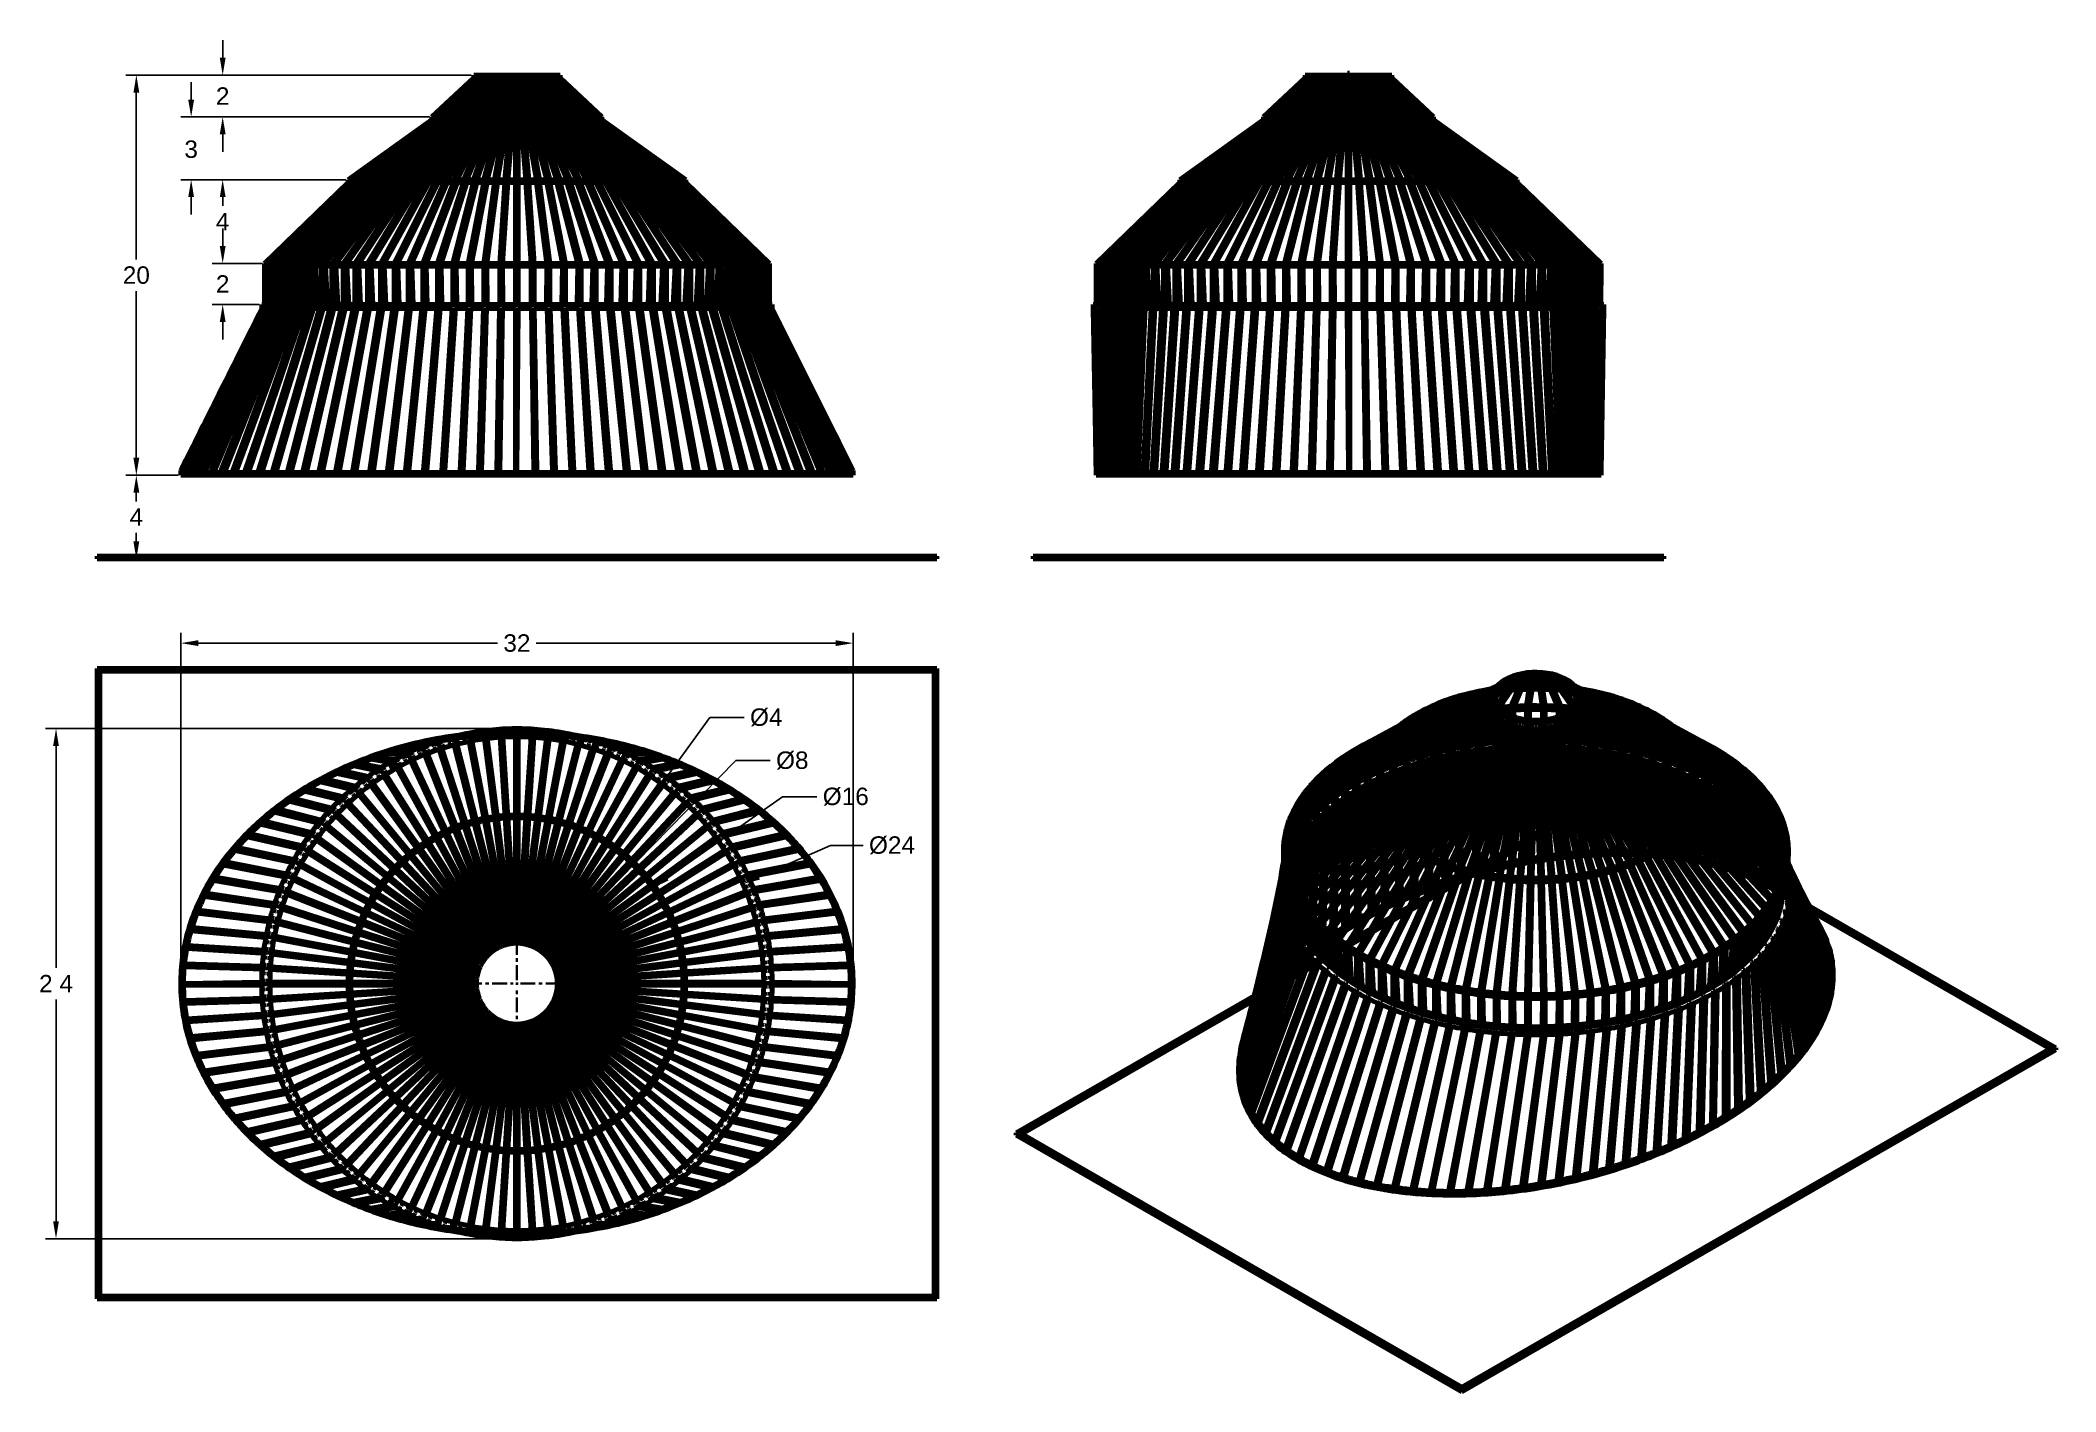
# Model space of a CAD drawing. Header units: inches. Extents: x -0.1 to 57.6, y -5.7 to 33.1.
import ezdxf

# ---------------------------------------------------------------- set-up
doc = ezdxf.new("R2010")
doc.units = ezdxf.units.IN
doc.header["$LTSCALE"] = 0.75
doc.header["$MEASUREMENT"] = 0
doc.linetypes.add('CENTER2', pattern=[1.125, 0.75, -0.125, 0.125, -0.125])
doc.linetypes.add('HIDDEN2', pattern=[0.1875, 0.125, -0.0625])
for name, color, linetype, lineweight in [('FD_Dimensions', 7, 'Continuous', 35), ('Hidden', 7, 'HIDDEN2', 35), ('Smart Centers', 7, 'CENTER2', 35), ('Visible', 7, 'Continuous', 70), ('Visible Narrow', 7, 'Continuous', 35)]:
    doc.layers.add(name, color=color, linetype=linetype, lineweight=lineweight)
doc.styles.get("Standard").update_dxf_attribs({"font": 'arial.ttf'})
doc.dimstyles.new('Dim-Standard', dxfattribs={"dimtxt": 0.5, "dimasz": 0.5, "dimexe": 0.3, "dimexo": 0.07, "dimgap": 0.2, "dimtad": 0, "dimtih": 1, "dimtoh": 1, "dimlfac": 0.083333, "dimzin": 12, "dimdsep": 46, "dimtxsty": 'Standard', "dimcen": 0, "dimazin": 3, "dimtp": 0.01, "dimtm": 0.01, "dimtfac": 1, "dimtofl": 0, "dimtmove": 0, "dimatfit": 3, "dimfxl": 1, "dimtolj": 1, "dimtzin": 12, "dimarcsym": 1})

msp = doc.modelspace()

# ---------------------------------------------------------------- blocks, each defined once
blk = doc.blocks.new('*U1')
at = {"layer": 'Smart Centers', "color": 0, "ltscale": 0.75, "transparency": 16777216}
blk.add_line((0, 0.179), (0, -0.179), dxfattribs=at)
blk = doc.blocks.new('*U2')
at = {"layer": 'Smart Centers', "color": 0, "ltscale": 0.75, "transparency": 16777216}
blk.add_line((0, -0.159), (0, 0.159), dxfattribs=at)
blk = doc.blocks.new('*U3')
at = {"layer": 'Smart Centers', "color": 0, "ltscale": 0.75, "transparency": 16777216}
blk.add_line((0, -0.159), (0, 0.159), dxfattribs=at)
blk = doc.blocks.new('*U4')
at = {"layer": 'Smart Centers', "color": 0, "ltscale": 0.75, "transparency": 16777216}
blk.add_line((0, -0.159), (0, 0.159), dxfattribs=at)
blk = doc.blocks.new('*U5')
at = {"layer": 'Smart Centers', "color": 0, "ltscale": 0.75, "transparency": 16777216}
blk.add_line((0, 0.179), (0, -0.179), dxfattribs=at)
blk = doc.blocks.new('*U6')
at = {"layer": 'Smart Centers', "color": 0, "ltscale": 0.75, "transparency": 16777216}
blk.add_line((0, -0.159), (0, 0.159), dxfattribs=at)
blk = doc.blocks.new('*U7')
at = {"layer": 'Smart Centers', "color": 0, "ltscale": 0.75, "transparency": 16777216}
blk.add_line((0, -0.159), (0, 0.159), dxfattribs=at)
blk = doc.blocks.new('*U8')
at = {"layer": 'Smart Centers', "color": 0, "ltscale": 0.75, "transparency": 16777216}
blk.add_line((0, -0.159), (0, 0.159), dxfattribs=at)
blk = doc.blocks.new('*U9')
at = {"layer": 'Smart Centers', "color": 0, "linetype": 'Continuous', "ltscale": 0.75, "transparency": 16777216}
for p, q in [((-0.035, 0), (0.035, 0)), ((0, -0.035), (0, 0.035))]:
    blk.add_line(p, q, dxfattribs=at)
blk = doc.blocks.new('*U10')
at = {"layer": 'Smart Centers', "color": 0, "ltscale": 0.75, "transparency": 16777216}
for p, q in [((0, 0.105), (0, 7.318)), ((-7.202, 0), (-0.105, 0)), ((0.105, 0), (7.202, 0)), ((0, -7.318), (0, -0.105))]:
    blk.add_line(p, q, dxfattribs=at)
at = {"layer": 'Smart Centers', "color": 0, "linetype": 'Continuous', "ltscale": 0.75, "transparency": 16777216}
for p, q in [((-0.035, 0), (0.035, 0)), ((0, -0.035), (0, 0.035))]:
    blk.add_line(p, q, dxfattribs=at)
blk = doc.blocks.new('*U11')
at = {"layer": 'Smart Centers', "color": 0, "ltscale": 0.75, "transparency": 16777216}
blk.add_line((0, 0.179), (0, -0.179), dxfattribs=at)
blk = doc.blocks.new('*U12')
at = {"layer": 'Smart Centers', "color": 0, "ltscale": 0.75, "transparency": 16777216}
blk.add_line((0, -0.159), (0, 0.159), dxfattribs=at)
blk = doc.blocks.new('*U13')
at = {"layer": 'Smart Centers', "color": 0, "ltscale": 0.75, "transparency": 16777216}
blk.add_line((0, -0.159), (0, 0.159), dxfattribs=at)
blk = doc.blocks.new('*U14')
at = {"layer": 'Smart Centers', "color": 0, "ltscale": 0.75, "transparency": 16777216}
blk.add_line((0, -0.159), (0, 0.159), dxfattribs=at)
blk = doc.blocks.new('*D27')
at = {"layer": 'Defpoints', "color": 0, "transparency": 16777216}
for p in [(12.282, 32.064), (2.608, 20.586), (3.882, 20.586)]:
    blk.add_point(p, dxfattribs=at)
at = {"layer": 'FD_Dimensions', "color": 0, "lineweight": -2, "transparency": 16777216}
for p, q in [((12.212, 32.064), (2.308, 32.064)), ((2.608, 31.564), (2.608, 26.78)), ((2.608, 21.086), (2.608, 25.87)), ((3.812, 20.586), (2.308, 20.586))]:
    blk.add_line(p, q, dxfattribs=at)
at = {"layer": 'FD_Dimensions', "color": 0, "transparency": 16777216}
for points in [[(2.525, 31.564), (2.692, 31.564), (2.608, 32.064)], [(2.525, 21.086), (2.692, 21.086), (2.608, 20.586)]]:
    blk.add_solid(points, dxfattribs=at)
at = {"layer": 'FD_Dimensions', "color": 0, "transparency": 16777216, "insert": (2.608, 26.325), "char_height": 0.5, "attachment_point": 5}
blk.add_mtext('\\A1;20', dxfattribs=at)
blk = doc.blocks.new('*D28')
at = {"layer": 'Defpoints', "color": 0, "transparency": 16777216}
for p in [(8.689, 29.064), (5.084, 26.664), (6.293, 26.664)]:
    blk.add_point(p, dxfattribs=at)
at = {"layer": 'FD_Dimensions', "color": 0, "lineweight": -2, "transparency": 16777216}
for p, q in [((8.619, 29.064), (4.784, 29.064)), ((5.084, 28.564), (5.084, 28.314)), ((5.084, 27.164), (5.084, 27.414)), ((6.223, 26.664), (4.784, 26.664))]:
    blk.add_line(p, q, dxfattribs=at)
at = {"layer": 'FD_Dimensions', "color": 0, "transparency": 16777216}
for points in [[(5.001, 28.564), (5.168, 28.564), (5.084, 29.064)], [(5.001, 27.164), (5.168, 27.164), (5.084, 26.664)]]:
    blk.add_solid(points, dxfattribs=at)
at = {"layer": 'FD_Dimensions', "color": 0, "transparency": 16777216, "insert": (5.084, 27.864), "char_height": 0.5, "attachment_point": 5}
blk.add_mtext('\\A1;4', dxfattribs=at)
blk = doc.blocks.new('*D29')
at = {"layer": 'Defpoints', "color": 0, "transparency": 16777216}
for p in [(4.18, 30.864), (11.082, 30.864), (8.682, 29.064)]:
    blk.add_point(p, dxfattribs=at)
at = {"layer": 'FD_Dimensions', "color": 0, "lineweight": -2, "transparency": 16777216}
for p, q in [((4.18, 31.364), (4.18, 31.864)), ((11.012, 30.864), (3.88, 30.864)), ((8.612, 29.064), (3.88, 29.064)), ((4.18, 28.564), (4.18, 28.064))]:
    blk.add_line(p, q, dxfattribs=at)
at = {"layer": 'FD_Dimensions', "color": 0, "transparency": 16777216}
for points in [[(4.096, 31.364), (4.263, 31.364), (4.18, 30.864)], [(4.096, 28.564), (4.263, 28.564), (4.18, 29.064)]]:
    blk.add_solid(points, dxfattribs=at)
at = {"layer": 'FD_Dimensions', "color": 0, "transparency": 16777216, "insert": (4.18, 29.937), "char_height": 0.5, "attachment_point": 5}
blk.add_mtext('\\A1;3', dxfattribs=at)
blk = doc.blocks.new('*D30')
at = {"layer": 'Defpoints', "color": 0, "transparency": 16777216}
for p in [(6.282, 26.664), (5.084, 25.484), (6.203, 25.484)]:
    blk.add_point(p, dxfattribs=at)
at = {"layer": 'FD_Dimensions', "color": 0, "lineweight": -2, "transparency": 16777216}
for p, q in [((5.084, 27.164), (5.084, 27.664)), ((6.212, 26.664), (4.784, 26.664)), ((6.133, 25.484), (4.784, 25.484)), ((5.084, 24.984), (5.084, 24.484))]:
    blk.add_line(p, q, dxfattribs=at)
at = {"layer": 'FD_Dimensions', "color": 0, "transparency": 16777216}
for points in [[(5.001, 27.164), (5.168, 27.164), (5.084, 26.664)], [(5.001, 24.984), (5.168, 24.984), (5.084, 25.484)]]:
    blk.add_solid(points, dxfattribs=at)
at = {"layer": 'FD_Dimensions', "color": 0, "transparency": 16777216, "insert": (5.084, 26.074), "char_height": 0.5, "attachment_point": 5}
blk.add_mtext('\\A1;2', dxfattribs=at)
blk = doc.blocks.new('*D31')
at = {"layer": 'Defpoints', "color": 0, "transparency": 16777216}
for p in [(12.282, 32.064), (5.084, 30.864), (11.082, 30.864)]:
    blk.add_point(p, dxfattribs=at)
at = {"layer": 'FD_Dimensions', "color": 0, "lineweight": -2, "transparency": 16777216}
for p, q in [((5.084, 32.564), (5.084, 33.064)), ((12.212, 32.064), (4.784, 32.064)), ((11.012, 30.864), (4.784, 30.864)), ((5.084, 30.364), (5.084, 29.864))]:
    blk.add_line(p, q, dxfattribs=at)
at = {"layer": 'FD_Dimensions', "color": 0, "transparency": 16777216}
for points in [[(5.001, 32.564), (5.168, 32.564), (5.084, 32.064)], [(5.001, 30.364), (5.168, 30.364), (5.084, 30.864)]]:
    blk.add_solid(points, dxfattribs=at)
at = {"layer": 'FD_Dimensions', "color": 0, "transparency": 16777216, "insert": (5.084, 31.464), "char_height": 0.5, "attachment_point": 5}
blk.add_mtext('\\A1;2', dxfattribs=at)
blk = doc.blocks.new('*D32')
at = {"layer": 'Defpoints', "color": 0, "transparency": 16777216}
for p in [(23.16, 15.769), (3.882, 6), (23.16, 6)]:
    blk.add_point(p, dxfattribs=at)
at = {"layer": 'FD_Dimensions', "color": 0, "lineweight": -2, "transparency": 16777216}
for p, q in [((3.882, 6.07), (3.882, 16.069)), ((4.382, 15.769), (12.966, 15.769)), ((22.66, 15.769), (14.076, 15.769)), ((23.16, 6.07), (23.16, 16.069))]:
    blk.add_line(p, q, dxfattribs=at)
at = {"layer": 'FD_Dimensions', "color": 0, "transparency": 16777216}
for points in [[(4.382, 15.853), (4.382, 15.686), (3.882, 15.769)], [(22.66, 15.853), (22.66, 15.686), (23.16, 15.769)]]:
    blk.add_solid(points, dxfattribs=at)
at = {"layer": 'FD_Dimensions', "color": 0, "transparency": 16777216, "insert": (13.521, 15.769), "char_height": 0.5, "attachment_point": 5}
blk.add_mtext('\\A1;32', dxfattribs=at)
blk = doc.blocks.new('*D33')
at = {"layer": 'Defpoints', "color": 0, "transparency": 16777216}
for p in [(13.521, 13.318), (0.305, -1.318), (13.521, -1.318)]:
    blk.add_point(p, dxfattribs=at)
at = {"layer": 'FD_Dimensions', "color": 0, "lineweight": -2, "transparency": 16777216}
for p, q in [((13.451, 13.318), (0.005, 13.318)), ((0.305, 12.818), (0.305, 6.451)), ((0.305, -0.818), (0.305, 5.549)), ((13.451, -1.318), (0.005, -1.318))]:
    blk.add_line(p, q, dxfattribs=at)
at = {"layer": 'FD_Dimensions', "color": 0, "transparency": 16777216}
for points in [[(0.222, 12.818), (0.388, 12.818), (0.305, 13.318)], [(0.222, -0.818), (0.388, -0.818), (0.305, -1.318)]]:
    blk.add_solid(points, dxfattribs=at)
at = {"layer": 'FD_Dimensions', "color": 0, "transparency": 16777216, "insert": (0.305, 6), "char_height": 0.5, "attachment_point": 5}
blk.add_mtext('\\A1;2 4', dxfattribs=at)
blk = doc.blocks.new('*D34')
at = {"layer": 'Defpoints', "color": 0, "transparency": 16777216}
for p in [(14.202, 6.94), (12.84, 5.06)]:
    blk.add_point(p, dxfattribs=at)
at = {"layer": 'FD_Dimensions', "color": 0, "lineweight": -2, "transparency": 16777216}
for p, q in [((19.05, 13.637), (14.495, 7.345)), ((20.036, 13.637), (19.05, 13.637))]:
    blk.add_line(p, q, dxfattribs=at)
blk.add_arc((13.521, 6), 1.161, 39.28712, 149.40045, dxfattribs=at)
at = {"layer": 'FD_Dimensions', "color": 0, "transparency": 16777216}
blk.add_solid([(14.427, 7.394), (14.562, 7.296), (14.202, 6.94)], dxfattribs=at)
at = {"layer": 'FD_Dimensions', "color": 0, "transparency": 16777216, "insert": (20.671, 13.637), "char_height": 0.5, "attachment_point": 5}
blk.add_mtext('\\A1;%%C4', dxfattribs=at)
blk = doc.blocks.new('*D35')
at = {"layer": 'Defpoints', "color": 0, "transparency": 16777216}
for p in [(15.173, 7.686), (11.868, 4.314)]:
    blk.add_point(p, dxfattribs=at)
at = {"layer": 'FD_Dimensions', "color": 0, "lineweight": -2, "transparency": 16777216}
for p, q in [((19.796, 12.402), (15.523, 8.043)), ((20.781, 12.402), (19.796, 12.402))]:
    blk.add_line(p, q, dxfattribs=at)
at = {"layer": 'FD_Dimensions', "color": 0, "transparency": 16777216}
blk.add_solid([(15.464, 8.101), (15.583, 7.984), (15.173, 7.686)], dxfattribs=at)
at = {"layer": 'FD_Dimensions', "color": 0, "transparency": 16777216, "insert": (21.417, 12.402), "char_height": 0.5, "attachment_point": 5}
blk.add_mtext('\\A1;%%C8', dxfattribs=at)
blk = doc.blocks.new('*D36')
at = {"layer": 'Defpoints', "color": 0, "transparency": 16777216}
for p in [(17.413, 8.742), (9.629, 3.258)]:
    blk.add_point(p, dxfattribs=at)
at = {"layer": 'FD_Dimensions', "color": 0, "lineweight": -2, "transparency": 16777216}
for p, q in [((21.135, 11.364), (17.821, 9.029)), ((22.121, 11.364), (21.135, 11.364))]:
    blk.add_line(p, q, dxfattribs=at)
blk.add_arc((13.521, 6), 4.761, 32.76864, 38.77489, dxfattribs=at)
at = {"layer": 'FD_Dimensions', "color": 0, "transparency": 16777216}
blk.add_solid([(17.773, 9.098), (17.869, 8.961), (17.413, 8.742)], dxfattribs=at)
at = {"layer": 'FD_Dimensions', "color": 0, "transparency": 16777216, "insert": (22.951, 11.364), "char_height": 0.5, "attachment_point": 5}
blk.add_mtext('\\A1;%%C16', dxfattribs=at)
blk = doc.blocks.new('*D37')
at = {"layer": 'Defpoints', "color": 0, "transparency": 16777216}
for p in [(20, 8.86), (7.042, 3.14)]:
    blk.add_point(p, dxfattribs=at)
at = {"layer": 'FD_Dimensions', "color": 0, "lineweight": -2, "transparency": 16777216}
for p, q in [((22.509, 9.967), (20.457, 9.062)), ((23.447, 9.967), (22.509, 9.967))]:
    blk.add_line(p, q, dxfattribs=at)
blk.add_arc((13.521, 6), 7.082, 21.39175, 59.43367, dxfattribs=at)
at = {"layer": 'FD_Dimensions', "color": 0, "transparency": 16777216}
blk.add_solid([(20.423, 9.138), (20.491, 8.985), (20, 8.86)], dxfattribs=at)
at = {"layer": 'FD_Dimensions', "color": 0, "transparency": 16777216, "insert": (24.276, 9.967), "char_height": 0.5, "attachment_point": 5}
blk.add_mtext('\\A1;%%C24', dxfattribs=at)
blk = doc.blocks.new('*D38')
at = {"layer": 'Defpoints', "color": 0, "transparency": 16777216}
for p in [(3.882, 20.586), (2.568, 18.186), (2.608, 18.186)]:
    blk.add_point(p, dxfattribs=at)
at = {"layer": 'FD_Dimensions', "color": 0, "lineweight": -2, "transparency": 16777216}
for p, q in [((3.812, 20.586), (2.308, 20.586)), ((2.608, 20.086), (2.608, 19.836)), ((2.608, 18.686), (2.608, 18.936)), ((2.638, 18.186), (2.908, 18.186))]:
    blk.add_line(p, q, dxfattribs=at)
at = {"layer": 'FD_Dimensions', "color": 0, "transparency": 16777216}
for points in [[(2.525, 20.086), (2.692, 20.086), (2.608, 20.586)], [(2.525, 18.686), (2.692, 18.686), (2.608, 18.186)]]:
    blk.add_solid(points, dxfattribs=at)
at = {"layer": 'FD_Dimensions', "color": 0, "transparency": 16777216, "insert": (2.608, 19.386), "char_height": 0.5, "attachment_point": 5}
blk.add_mtext('\\A1;4', dxfattribs=at)

# ---------------------------------------------------------------- dimensions: what is measured, and where the dimension line sits
at = {"layer": 'FD_Dimensions'}
for base, p1, p2, override, picture, middle in [((5.0845, 30.8643), (12.2815, 32.0643), (11.0815, 30.8643), {"dimlfac": 1.666667, "dimclrd": 0, "dimclre": 0, "dimtmove": 0}, '*D31', (5.0845, 31.4643)), ((4.1796, 30.8643), (8.6815, 29.0643), (11.0815, 30.8643), {"dimlfac": 1.666667}, '*D29', (4.1796, 29.937)), ((5.0845, 26.6643), (8.6888, 29.0643), (6.2935, 26.6643), {"dimlfac": 1.666667, "dimclrd": 0, "dimclre": 0, "dimtmove": 0}, '*D28', (5.0845, 27.8643)), ((2.6083, 18.1855), (3.8815, 20.5855), (2.5679, 18.1855), {"dimlfac": 1.666667, "dimclrd": 0, "dimclre": 0, "dimtmove": 0}, '*D38', (2.6083, 19.3855))]:
    dim = msp.add_linear_dim(base=base, p1=p1, p2=p2, angle=90, dimstyle='Dim-Standard', override=override, dxfattribs=at)
    dim.commit()
    dim.dimension.update_dxf_attribs({"geometry": picture, "text_midpoint": middle, "dimtype": 160})
dim = msp.add_linear_dim(base=(2.6083, 20.5855), p1=(12.2815, 32.0643), p2=(3.8815, 20.5855), angle=90, text='20', dimstyle='Dim-Standard', override={"dimlfac": 1.666667, "dimclrd": 0, "dimclre": 0, "dimtmove": 0}, dxfattribs=at)
dim.commit()
dim.dimension.update_dxf_attribs({"geometry": '*D27', "text_midpoint": (2.6083, 26.3249)})
dim = msp.add_linear_dim(base=(5.0845, 25.484), p1=(6.2816, 26.6643), p2=(6.2028, 25.484), angle=270, text='2', dimstyle='Dim-Standard', override={"dimlfac": 1.666667, "dimtmove": 0}, dxfattribs=at)
dim.commit()
dim.dimension.update_dxf_attribs({"geometry": '*D30', "text_midpoint": (5.0845, 26.0741), "dimtype": 160})
for p1, p2, distance, text, picture, middle in [((3.8815, 5.9998), (23.1603, 5.9998), 9.7694, '32', '*D32', (13.5209, 15.7692)), ((13.5209, 13.3179), (13.5209, -1.3183), -13.216, '2 4', '*D33', (0.3049, 5.9998))]:
    dim = msp.add_aligned_dim(p1=p1, p2=p2, distance=distance, text=text, dimstyle='Dim-Standard', override={"dimlfac": 1.666667, "dimclrd": 0, "dimclre": 0}, dxfattribs=at)
    dim.commit()
    dim.dimension.update_dxf_attribs({"geometry": picture, "text_midpoint": middle})
for p1, p2, text, picture, middle in [((12.8403, 5.0597), (14.2015, 6.9399), '%%C4', '*D34', (20.6713, 13.6369)), ((11.8685, 4.3139), (15.1733, 7.6856), '%%C8', '*D35', (21.4172, 12.4016)), ((7.0422, 3.1398), (19.9996, 8.8598), '%%C24', '*D37', (24.276, 9.9674)), ((9.6291, 3.258), (17.4127, 8.7415), '%%C16', '*D36', (22.9506, 11.3638))]:
    dim = msp.add_diameter_dim_2p(p1=p1, p2=p2, text=text, dimstyle='Dim-Standard', override={"dimlfac": 1.666667}, dxfattribs=at)
    dim.commit()
    dim.dimension.update_dxf_attribs({"geometry": picture, "text_midpoint": middle, "dimtype": 163})

# ---------------------------------------------------------------- linework, layer by layer
at = {"layer": 'Hidden', "extrusion": (0, 1, 0)}
for p, q in [((11.1603, 30.8643), (12.3603, 31.9855)), ((12.2681, 31.8988), (11.1606, 30.8643)), ((12.2681, 31.8988), (11.1628, 30.8643)), ((12.2731, 31.8988), (11.1677, 30.8643)), ((12.2731, 31.8988), (11.1743, 30.8643)), ((12.2829, 31.8988), (11.1841, 30.8643)), ((12.2829, 31.8988), (11.195, 30.8643)), ((12.2977, 31.8988), (11.2098, 30.8643)), ((12.2977, 31.8988), (11.225, 30.8643)), ((12.3173, 31.8988), (11.2445, 30.8643)), ((12.3173, 31.8988), (11.264, 30.8643)), ((12.3416, 31.8988), (11.2883, 30.8643)), ((12.3416, 31.8988), (11.3119, 30.8643)), ((12.3706, 31.8988), (11.3408, 30.8643)), ((12.3706, 31.8988), (11.3685, 30.8643)), ((12.4041, 31.8988), (11.402, 30.8643)), ((12.4041, 31.8988), (11.4336, 30.8643)), ((12.4421, 31.8988), (11.4715, 30.8643)), ((12.4421, 31.8988), (11.5069, 30.8643)), ((12.4842, 31.8988), (11.5491, 30.8643)), ((12.4842, 31.8988), (11.5882, 30.8643)), ((12.5305, 31.8988), (11.6345, 30.8643)), ((12.5305, 31.8988), (11.6772, 30.8643)), ((12.5807, 31.8988), (11.7274, 30.8643)), ((12.5807, 31.8988), (11.7734, 30.8643)), ((12.6346, 31.8988), (11.8273, 30.8643)), ((12.6346, 31.8988), (11.8765, 30.8643)), ((12.692, 31.8988), (11.9628, 30.9038)), ((12.692, 31.8988), (11.9861, 30.8643)), ((12.7527, 31.8988), (12.1017, 30.8643)), ((12.7527, 31.8988), (12.1583, 31.0277)), ((12.8164, 31.8988), (12.2229, 30.8643)), ((12.2681, 31.8988), (12.2681, 31.9724)), ((12.2731, 31.8988), (12.2731, 31.9724)), ((12.2829, 31.8988), (12.2829, 31.9724)), ((12.2977, 31.8988), (12.2977, 31.9724)), ((12.3173, 31.8988), (12.3173, 31.9724)), ((12.8164, 31.8988), (12.339, 31.1402)), ((12.3416, 31.8988), (12.3416, 31.9724)), ((12.8829, 31.8988), (12.3493, 30.8643)), ((12.3603, 31.9855), (12.3603, 32.0643)), ((12.3706, 31.8988), (12.3706, 31.9724)), ((12.4041, 31.8988), (12.4041, 31.9724)), ((12.4421, 31.8988), (12.4421, 31.9724)), ((12.9519, 31.8988), (12.4803, 30.8643)), ((12.4842, 31.8988), (12.4842, 31.9724)), ((12.8829, 31.8988), (12.5069, 31.2434)), ((12.5305, 31.8988), (12.5305, 31.9724)), ((12.5807, 31.8988), (12.5807, 31.9724)), ((13.0231, 31.8988), (12.6154, 30.8643)), ((12.6346, 31.8988), (12.6346, 31.9724)), ((12.9519, 31.8988), (12.6632, 31.3392)), ((12.692, 31.8988), (12.692, 31.9724)), ((12.7527, 31.8988), (12.7527, 31.9724)), ((13.0963, 31.8988), (12.7541, 30.8643)), ((13.0231, 31.8988), (12.809, 31.4291)), ((12.8164, 31.8988), (12.8164, 31.9724)), ((12.8829, 31.8988), (12.8829, 31.9724)), ((13.1712, 31.8988), (12.8958, 30.8643)), ((13.0963, 31.8988), (12.9447, 31.5142)), ((12.9519, 31.8988), (12.9519, 31.9724)), ((13.0231, 31.8988), (13.0231, 31.9724)), ((13.2475, 31.8988), (13.04, 30.8643)), ((13.1712, 31.8988), (13.0709, 31.5955)), ((13.0963, 31.8988), (13.0963, 31.9724)), ((13.1712, 31.8988), (13.1712, 31.9724)), ((13.3248, 31.8988), (13.186, 30.8643)), ((13.2475, 31.8988), (13.1876, 31.6739)), ((13.2475, 31.8988), (13.2475, 31.9724)), ((13.3248, 31.8988), (13.295, 31.7502)), ((13.3248, 31.8988), (13.3248, 31.9724)), ((13.4029, 31.8988), (13.3334, 30.8643)), ((13.4029, 31.8988), (13.393, 31.825)), ((13.4029, 31.8988), (13.4029, 31.9724)), ((13.6389, 31.8988), (13.6389, 31.9724)), ((13.6389, 31.8988), (13.6488, 31.825)), ((13.6389, 31.8988), (13.7084, 30.8643)), ((13.717, 31.8988), (13.717, 31.9724)), ((13.717, 31.8988), (13.7468, 31.7502)), ((13.717, 31.8988), (13.8558, 30.8643)), ((13.7943, 31.8988), (13.7943, 31.9724)), ((13.7943, 31.8988), (13.8542, 31.6739)), ((13.7943, 31.8988), (14.0019, 30.8643)), ((13.8706, 31.8988), (13.8706, 31.9724)), ((13.8706, 31.8988), (13.9709, 31.5955)), ((13.8706, 31.8988), (14.146, 30.8643)), ((13.9455, 31.8988), (13.9455, 31.9724)), ((13.9455, 31.8988), (14.0971, 31.5142)), ((13.9455, 31.8988), (14.2877, 30.8643)), ((14.0187, 31.8988), (14.0187, 31.9724)), ((14.0187, 31.8988), (14.2328, 31.4291)), ((14.0187, 31.8988), (14.4264, 30.8643)), ((14.0899, 31.8988), (14.0899, 31.9724)), ((14.0899, 31.8988), (14.3786, 31.3392)), ((14.0899, 31.8988), (14.5615, 30.8643)), ((14.1589, 31.8988), (14.1589, 31.9724)), ((14.1589, 31.8988), (14.5349, 31.2434)), ((14.1589, 31.8988), (14.6925, 30.8643)), ((14.2254, 31.8988), (14.2254, 31.9724)), ((14.2254, 31.8988), (14.7028, 31.1402)), ((14.2254, 31.8988), (14.8189, 30.8643)), ((14.2891, 31.8988), (14.2891, 31.9724)), ((14.2891, 31.8988), (14.8836, 31.0277)), ((14.2891, 31.8988), (14.9401, 30.8643)), ((14.3498, 31.8988), (14.3498, 31.9724)), ((14.3498, 31.8988), (15.079, 30.9038)), ((14.3498, 31.8988), (15.0558, 30.8643)), ((14.4072, 31.8988), (14.4072, 31.9724)), ((14.4072, 31.8988), (15.2145, 30.8643)), ((14.4072, 31.8988), (15.1653, 30.8643)), ((14.4611, 31.8988), (14.4611, 31.9724)), ((14.4611, 31.8988), (15.3145, 30.8643)), ((14.4611, 31.8988), (15.2684, 30.8643)), ((14.5113, 31.8988), (14.5113, 31.9724)), ((14.5113, 31.8988), (15.4073, 30.8643)), ((14.5113, 31.8988), (15.3646, 30.8643)), ((14.5576, 31.8988), (14.5576, 31.9724)), ((14.5576, 31.8988), (15.4927, 30.8643)), ((14.5576, 31.8988), (15.4536, 30.8643)), ((14.5998, 31.8988), (14.5998, 31.9724)), ((14.5998, 31.8988), (15.5703, 30.8643)), ((14.5998, 31.8988), (15.5349, 30.8643)), ((14.6377, 31.8988), (14.6377, 31.9724)), ((14.6377, 31.8988), (15.6398, 30.8643)), ((14.6377, 31.8988), (15.6082, 30.8643)), ((14.6712, 31.8988), (14.6712, 31.9724)), ((14.6712, 31.8988), (15.701, 30.8643)), ((14.6712, 31.8988), (15.6733, 30.8643)), ((14.6815, 31.9855), (14.6815, 32.0643)), ((14.6815, 31.9855), (15.8815, 30.8643)), ((14.7002, 31.8988), (14.7002, 31.9724)), ((14.7002, 31.8988), (15.7535, 30.8643)), ((14.7002, 31.8988), (15.7299, 30.8643)), ((14.7245, 31.8988), (14.7245, 31.9724)), ((14.7245, 31.8988), (15.7973, 30.8643)), ((14.7245, 31.8988), (15.7779, 30.8643)), ((14.7441, 31.8988), (14.7441, 31.9724)), ((14.7441, 31.8988), (15.832, 30.8643)), ((14.7441, 31.8988), (15.8168, 30.8643)), ((14.7589, 31.8988), (14.7589, 31.9724)), ((14.7589, 31.8988), (15.8577, 30.8643)), ((14.7589, 31.8988), (15.8468, 30.8643)), ((14.7687, 31.8988), (14.7687, 31.9724)), ((14.7687, 31.8988), (15.8741, 30.8643)), ((14.7687, 31.8988), (15.8675, 30.8643)), ((14.7737, 31.8988), (14.7737, 31.9724)), ((14.7737, 31.8988), (15.8812, 30.8643)), ((14.7737, 31.8988), (15.879, 30.8643)), ((35.0064, 30.8643), (36.2064, 31.9855)), ((36.1142, 31.8988), (35.0067, 30.8643)), ((36.1142, 31.8988), (35.0089, 30.8643)), ((36.1192, 31.8988), (35.0138, 30.8643)), ((36.1192, 31.8988), (35.0204, 30.8643)), ((36.129, 31.8988), (35.0302, 30.8643)), ((36.129, 31.8988), (35.0411, 30.8643)), ((36.1438, 31.8988), (35.0559, 30.8643)), ((36.1438, 31.8988), (35.0711, 30.8643)), ((36.1634, 31.8988), (35.0906, 30.8643)), ((36.1634, 31.8988), (35.1101, 30.8643)), ((36.1877, 31.8988), (35.1344, 30.8643)), ((36.1877, 31.8988), (35.158, 30.8643)), ((36.2167, 31.8988), (35.1869, 30.8643)), ((36.2167, 31.8988), (35.2146, 30.8643)), ((36.2502, 31.8988), (35.2481, 30.8643)), ((36.2502, 31.8988), (35.2797, 30.8643)), ((36.2882, 31.8988), (35.3176, 30.8643)), ((36.2882, 31.8988), (35.353, 30.8643)), ((36.3303, 31.8988), (35.3952, 30.8643)), ((36.3303, 31.8988), (35.4343, 30.8643)), ((36.3766, 31.8988), (35.4806, 30.8643)), ((36.3766, 31.8988), (35.5233, 30.8643)), ((36.4268, 31.8988), (35.5735, 30.8643)), ((36.4268, 31.8988), (35.6195, 30.8643)), ((36.4807, 31.8988), (35.6734, 30.8643)), ((36.4807, 31.8988), (35.7226, 30.8643)), ((36.5381, 31.8988), (35.8089, 30.9038)), ((36.5381, 31.8988), (35.8322, 30.8643)), ((36.5988, 31.8988), (35.9478, 30.8643)), ((36.5988, 31.8988), (36.0043, 31.0277)), ((36.6625, 31.8988), (36.069, 30.8643)), ((36.1142, 31.8988), (36.1142, 31.9724)), ((36.1192, 31.8988), (36.1192, 31.9724)), ((36.129, 31.8988), (36.129, 31.9724)), ((36.1438, 31.8988), (36.1438, 31.9724)), ((36.1634, 31.8988), (36.1634, 31.9724)), ((36.6625, 31.8988), (36.1851, 31.1402)), ((36.1877, 31.8988), (36.1877, 31.9724)), ((36.729, 31.8988), (36.1954, 30.8643)), ((36.2064, 31.9855), (36.2064, 32.0643)), ((36.2064, 31.9855), (36.2064, 32.0643)), ((36.2167, 31.8988), (36.2167, 31.9724)), ((36.2502, 31.8988), (36.2502, 31.9724)), ((36.2882, 31.8988), (36.2882, 31.9724)), ((36.798, 31.8988), (36.3264, 30.8643)), ((36.3303, 31.8988), (36.3303, 31.9724)), ((36.729, 31.8988), (36.353, 31.2434)), ((36.3766, 31.8988), (36.3766, 31.9724)), ((36.4268, 31.8988), (36.4268, 31.9724)), ((36.8692, 31.8988), (36.4615, 30.8643)), ((36.4807, 31.8988), (36.4807, 31.9724)), ((36.798, 31.8988), (36.5093, 31.3392)), ((36.5381, 31.8988), (36.5381, 31.9724)), ((36.5988, 31.8988), (36.5988, 31.9724)), ((36.9424, 31.8988), (36.6002, 30.8643)), ((36.8692, 31.8988), (36.6551, 31.4291)), ((36.6625, 31.8988), (36.6625, 31.9724)), ((36.729, 31.8988), (36.729, 31.9724)), ((37.0173, 31.8988), (36.7419, 30.8643)), ((36.9424, 31.8988), (36.7908, 31.5142)), ((36.798, 31.8988), (36.798, 31.9724)), ((36.8692, 31.8988), (36.8692, 31.9724)), ((37.0936, 31.8988), (36.8861, 30.8643)), ((37.0173, 31.8988), (36.917, 31.5955)), ((36.9424, 31.8988), (36.9424, 31.9724)), ((37.0173, 31.8988), (37.0173, 31.9724)), ((37.1709, 31.8988), (37.0321, 30.8643)), ((37.0936, 31.8988), (37.0337, 31.6739)), ((37.0936, 31.8988), (37.0936, 31.9724)), ((37.1709, 31.8988), (37.1411, 31.7502)), ((37.1709, 31.8988), (37.1709, 31.9724)), ((37.249, 31.8988), (37.1795, 30.8643)), ((37.249, 31.8988), (37.2391, 31.825)), ((37.249, 31.8988), (37.249, 31.9724)), ((37.485, 31.8988), (37.485, 31.9724)), ((37.485, 31.8988), (37.4949, 31.825)), ((37.485, 31.8988), (37.5545, 30.8643)), ((37.5631, 31.8988), (37.5631, 31.9724)), ((37.5631, 31.8988), (37.5929, 31.7502)), ((37.5631, 31.8988), (37.7019, 30.8643)), ((37.6404, 31.8988), (37.6404, 31.9724)), ((37.6404, 31.8988), (37.7003, 31.6739)), ((37.6404, 31.8988), (37.8479, 30.8643)), ((37.7167, 31.8988), (37.7167, 31.9724)), ((37.7167, 31.8988), (37.817, 31.5955)), ((37.7167, 31.8988), (37.9921, 30.8643)), ((37.7916, 31.8988), (37.7916, 31.9724)), ((37.7916, 31.8988), (37.9432, 31.5142)), ((37.7916, 31.8988), (38.1338, 30.8643)), ((37.8648, 31.8988), (37.8648, 31.9724)), ((37.8648, 31.8988), (38.0789, 31.4291)), ((37.8648, 31.8988), (38.2725, 30.8643)), ((37.936, 31.8988), (37.936, 31.9724)), ((37.936, 31.8988), (38.2247, 31.3392)), ((37.936, 31.8988), (38.4076, 30.8643)), ((38.005, 31.8988), (38.005, 31.9724)), ((38.005, 31.8988), (38.381, 31.2434)), ((38.005, 31.8988), (38.5386, 30.8643)), ((38.0715, 31.8988), (38.0715, 31.9724)), ((38.0715, 31.8988), (38.5489, 31.1402)), ((38.0715, 31.8988), (38.665, 30.8643)), ((38.1352, 31.8988), (38.1352, 31.9724)), ((38.1352, 31.8988), (38.7297, 31.0277)), ((38.1352, 31.8988), (38.7862, 30.8643)), ((38.1959, 31.8988), (38.1959, 31.9724)), ((38.1959, 31.8988), (38.9251, 30.9038)), ((38.1959, 31.8988), (38.9018, 30.8643)), ((38.2533, 31.8988), (38.2533, 31.9724)), ((38.2533, 31.8988), (39.0606, 30.8643)), ((38.2533, 31.8988), (39.0114, 30.8643)), ((38.3072, 31.8988), (38.3072, 31.9724)), ((38.3072, 31.8988), (39.1605, 30.8643)), ((38.3072, 31.8988), (39.1145, 30.8643)), ((38.3574, 31.8988), (38.3574, 31.9724)), ((38.3574, 31.8988), (39.2534, 30.8643)), ((38.3574, 31.8988), (39.2107, 30.8643)), ((38.4037, 31.8988), (38.4037, 31.9724)), ((38.4037, 31.8988), (39.3388, 30.8643)), ((38.4037, 31.8988), (39.2997, 30.8643)), ((38.4458, 31.8988), (38.4458, 31.9724)), ((38.4458, 31.8988), (39.4164, 30.8643)), ((38.4458, 31.8988), (39.381, 30.8643)), ((38.4838, 31.8988), (38.4838, 31.9724)), ((38.4838, 31.8988), (39.4859, 30.8643)), ((38.4838, 31.8988), (39.4543, 30.8643)), ((38.5173, 31.8988), (38.5173, 31.9724)), ((38.5173, 31.8988), (39.5471, 30.8643)), ((38.5173, 31.8988), (39.5194, 30.8643)), ((38.5276, 32.0643), (38.5276, 31.9855)), ((38.5276, 32.0643), (38.5276, 31.9855)), ((38.5276, 31.9855), (39.7276, 30.8643)), ((38.5463, 31.8988), (38.5463, 31.9724)), ((38.5463, 31.8988), (39.5996, 30.8643)), ((38.5463, 31.8988), (39.576, 30.8643)), ((38.5706, 31.8988), (38.5706, 31.9724)), ((38.5706, 31.8988), (39.6434, 30.8643)), ((38.5706, 31.8988), (39.6239, 30.8643)), ((38.5902, 31.8988), (38.5902, 31.9724)), ((38.5902, 31.8988), (39.6781, 30.8643)), ((38.5902, 31.8988), (39.6629, 30.8643)), ((38.605, 31.8988), (38.605, 31.9724)), ((38.605, 31.8988), (39.7038, 30.8643)), ((38.605, 31.8988), (39.6929, 30.8643)), ((38.6148, 31.8988), (38.6148, 31.9724)), ((38.6148, 31.8988), (39.7202, 30.8643)), ((38.6148, 31.8988), (39.7136, 30.8643)), ((38.6198, 31.8988), (38.6198, 31.9724)), ((38.6198, 31.8988), (39.7273, 30.8643)), ((38.6198, 31.8988), (39.7251, 30.8643)), ((8.7603, 29.0643), (11.1603, 30.7855)), ((8.7604, 29.0643), (11.1606, 30.7855)), ((8.7674, 29.0643), (11.1628, 30.7855)), ((8.7723, 29.0643), (11.1677, 30.7855)), ((8.793, 29.0643), (11.1743, 30.7855)), ((8.8029, 29.0643), (11.1841, 30.7855)), ((8.8374, 29.0643), (11.195, 30.7855)), ((8.8521, 29.0643), (11.2098, 30.7855)), ((8.9002, 29.0643), (11.225, 30.7855)), ((8.9198, 29.0643), (11.2445, 30.7855)), ((8.9813, 29.0643), (11.264, 30.7855)), ((9.0695, 29.1125), (11.2883, 30.7855)), ((9.0802, 29.0643), (11.3119, 30.7855)), ((9.1967, 29.0643), (11.3685, 30.7855)), ((9.3303, 29.0643), (11.4336, 30.7855)), ((9.4804, 29.0643), (11.5069, 30.7855)), ((9.6465, 29.0643), (11.5882, 30.7855)), ((9.7153, 29.5318), (11.3408, 30.7855)), ((9.8278, 29.0643), (11.6772, 30.7855)), ((10.0237, 29.0643), (11.7734, 30.7855)), ((10.2149, 29.8447), (11.402, 30.7855)), ((10.2334, 29.0643), (11.8765, 30.7855)), ((10.4561, 29.0643), (11.9861, 30.7855)), ((10.6201, 30.0888), (11.4715, 30.7855)), ((10.6909, 29.0643), (12.1017, 30.7855)), ((10.9369, 29.0643), (12.2229, 30.7855)), ((10.9609, 30.2859), (11.5491, 30.7855)), ((11.1603, 30.7855), (11.1603, 30.8643)), ((11.193, 29.0643), (12.3493, 30.7855)), ((11.2556, 30.4497), (11.6345, 30.7855)), ((11.4584, 29.0643), (12.4803, 30.7855)), ((11.516, 30.5889), (11.7274, 30.7855)), ((11.7319, 29.0643), (12.6154, 30.7855)), ((11.75, 30.7095), (11.8273, 30.7855)), ((12.0124, 29.0643), (12.7541, 30.7855)), ((12.2989, 29.0643), (12.8958, 30.7855)), ((12.5902, 29.0643), (13.04, 30.7855)), ((12.8852, 29.0643), (13.186, 30.7855)), ((13.1827, 29.0643), (13.3334, 30.7855)), ((13.8591, 29.0643), (13.7084, 30.7855)), ((14.1566, 29.0643), (13.8558, 30.7855)), ((14.4516, 29.0643), (14.0019, 30.7855)), ((14.7429, 29.0643), (14.146, 30.7855)), ((15.0294, 29.0643), (14.2877, 30.7855)), ((15.31, 29.0643), (14.4264, 30.7855)), ((15.5834, 29.0643), (14.5615, 30.7855)), ((15.8488, 29.0643), (14.6925, 30.7855)), ((16.1049, 29.0643), (14.8189, 30.7855)), ((16.3509, 29.0643), (14.9401, 30.7855)), ((16.5857, 29.0643), (15.0558, 30.7855)), ((16.8084, 29.0643), (15.1653, 30.7855)), ((15.2918, 30.7095), (15.2145, 30.7855)), ((17.0181, 29.0643), (15.2684, 30.7855)), ((15.5258, 30.5889), (15.3145, 30.7855)), ((17.214, 29.0643), (15.3646, 30.7855)), ((15.7862, 30.4497), (15.4073, 30.7855)), ((17.3953, 29.0643), (15.4536, 30.7855)), ((16.0809, 30.2859), (15.4927, 30.7855)), ((17.5614, 29.0643), (15.5349, 30.7855)), ((16.4217, 30.0888), (15.5703, 30.7855)), ((17.7115, 29.0643), (15.6082, 30.7855)), ((16.8269, 29.8447), (15.6398, 30.7855)), ((17.8451, 29.0643), (15.6733, 30.7855)), ((17.3265, 29.5318), (15.701, 30.7855)), ((17.9616, 29.0643), (15.7299, 30.7855)), ((17.9723, 29.1125), (15.7535, 30.7855)), ((18.0605, 29.0643), (15.7779, 30.7855)), ((18.122, 29.0643), (15.7973, 30.7855)), ((18.1416, 29.0643), (15.8168, 30.7855)), ((18.1897, 29.0643), (15.832, 30.7855)), ((18.2044, 29.0643), (15.8468, 30.7855)), ((18.2389, 29.0643), (15.8577, 30.7855)), ((18.2488, 29.0643), (15.8675, 30.7855)), ((18.2695, 29.0643), (15.8741, 30.7855)), ((18.2744, 29.0643), (15.879, 30.7855)), ((18.2814, 29.0643), (15.8812, 30.7855)), ((15.8815, 30.7855), (15.8815, 30.8643)), ((15.8815, 30.7855), (18.2815, 29.0643)), ((32.6064, 29.0643), (35.0064, 30.7855)), ((32.6065, 29.0643), (35.0067, 30.7855)), ((32.6135, 29.0643), (35.0089, 30.7855)), ((32.6184, 29.0643), (35.0138, 30.7855)), ((32.6391, 29.0643), (35.0204, 30.7855)), ((32.649, 29.0643), (35.0302, 30.7855)), ((32.6835, 29.0643), (35.0411, 30.7855)), ((32.6982, 29.0643), (35.0559, 30.7855)), ((32.7463, 29.0643), (35.0711, 30.7855)), ((32.7659, 29.0643), (35.0906, 30.7855)), ((32.8274, 29.0643), (35.1101, 30.7855)), ((32.9156, 29.1125), (35.1344, 30.7855)), ((32.9263, 29.0643), (35.158, 30.7855)), ((33.0428, 29.0643), (35.2146, 30.7855)), ((33.1764, 29.0643), (35.2797, 30.7855)), ((33.3265, 29.0643), (35.353, 30.7855)), ((33.4926, 29.0643), (35.4343, 30.7855)), ((33.5614, 29.5318), (35.1869, 30.7855)), ((33.6739, 29.0643), (35.5233, 30.7855)), ((33.8698, 29.0643), (35.6195, 30.7855)), ((34.061, 29.8447), (35.2481, 30.7855)), ((34.0795, 29.0643), (35.7226, 30.7855)), ((34.3022, 29.0643), (35.8322, 30.7855)), ((34.4662, 30.0888), (35.3176, 30.7855)), ((34.537, 29.0643), (35.9478, 30.7855)), ((34.783, 29.0643), (36.069, 30.7855)), ((34.807, 30.2859), (35.3952, 30.7855)), ((35.0064, 30.7855), (35.0064, 30.8643)), ((35.0064, 30.7855), (35.0064, 30.8643)), ((35.0391, 29.0643), (36.1954, 30.7855)), ((35.1017, 30.4497), (35.4806, 30.7855)), ((35.3045, 29.0643), (36.3264, 30.7855)), ((35.3621, 30.5889), (35.5735, 30.7855)), ((35.5779, 29.0643), (36.4615, 30.7855)), ((35.5961, 30.7095), (35.6734, 30.7855)), ((35.8585, 29.0643), (36.6002, 30.7855)), ((36.145, 29.0643), (36.7419, 30.7855)), ((36.4363, 29.0643), (36.8861, 30.7855)), ((36.7313, 29.0643), (37.0321, 30.7855)), ((37.0288, 29.0643), (37.1795, 30.7855)), ((37.7052, 29.0643), (37.5545, 30.7855)), ((38.0027, 29.0643), (37.7019, 30.7855)), ((38.2977, 29.0643), (37.8479, 30.7855)), ((38.589, 29.0643), (37.9921, 30.7855)), ((38.8755, 29.0643), (38.1338, 30.7855)), ((39.1561, 29.0643), (38.2725, 30.7855)), ((39.4295, 29.0643), (38.4076, 30.7855)), ((39.6949, 29.0643), (38.5386, 30.7855)), ((39.951, 29.0643), (38.665, 30.7855)), ((40.197, 29.0643), (38.7862, 30.7855)), ((40.4318, 29.0643), (38.9018, 30.7855)), ((40.6545, 29.0643), (39.0114, 30.7855)), ((39.1379, 30.7095), (39.0606, 30.7855)), ((40.8642, 29.0643), (39.1145, 30.7855)), ((39.3719, 30.5889), (39.1605, 30.7855)), ((41.0601, 29.0643), (39.2107, 30.7855)), ((39.6323, 30.4497), (39.2534, 30.7855)), ((41.2414, 29.0643), (39.2997, 30.7855)), ((39.927, 30.2859), (39.3388, 30.7855)), ((41.4075, 29.0643), (39.381, 30.7855)), ((40.2678, 30.0888), (39.4164, 30.7855)), ((41.5576, 29.0643), (39.4543, 30.7855)), ((40.673, 29.8447), (39.4859, 30.7855)), ((41.6912, 29.0643), (39.5194, 30.7855)), ((41.1726, 29.5318), (39.5471, 30.7855)), ((41.8077, 29.0643), (39.576, 30.7855)), ((41.8184, 29.1125), (39.5996, 30.7855)), ((41.9066, 29.0643), (39.6239, 30.7855)), ((41.9681, 29.0643), (39.6434, 30.7855)), ((41.9877, 29.0643), (39.6629, 30.7855)), ((42.0358, 29.0643), (39.6781, 30.7855)), ((42.0505, 29.0643), (39.6929, 30.7855)), ((42.085, 29.0643), (39.7038, 30.7855)), ((42.0949, 29.0643), (39.7136, 30.7855)), ((42.1156, 29.0643), (39.7202, 30.7855)), ((42.1205, 29.0643), (39.7251, 30.7855)), ((42.1275, 29.0643), (39.7273, 30.7855)), ((39.7276, 30.8643), (39.7276, 30.7855)), ((39.7276, 30.8643), (39.7276, 30.7855)), ((39.7276, 30.7855), (42.1276, 29.0643)), ((6.3603, 26.6643), (8.7603, 28.9855)), ((6.3604, 26.6643), (8.7604, 28.9855)), ((6.372, 26.6643), (8.7674, 28.9855)), ((6.372, 26.6643), (8.7674, 28.9855)), ((6.377, 26.6643), (8.7723, 28.9855)), ((6.377, 26.6643), (8.7723, 28.9855)), ((6.4119, 26.6643), (8.793, 28.9855)), ((6.4119, 26.6643), (8.793, 28.9855)), ((6.4218, 26.6643), (8.8029, 28.9855)), ((6.4218, 26.6643), (8.8029, 28.9855)), ((6.4798, 26.6643), (8.8374, 28.9855)), ((6.4798, 26.6643), (8.8374, 28.9855)), ((6.5756, 26.6643), (8.9002, 28.9855)), ((6.5756, 26.6643), (8.9002, 28.9855)), ((6.6987, 26.6643), (8.9813, 28.9855)), ((6.6987, 26.6643), (8.9813, 28.9855)), ((6.8309, 26.9955), (8.8521, 28.9855)), ((6.8309, 26.9955), (8.8521, 28.9855)), ((6.8487, 26.6643), (9.0802, 28.9855)), ((6.8487, 26.6643), (9.0802, 28.9855)), ((7.0251, 26.6643), (9.1967, 28.9855)), ((7.0251, 26.6643), (9.1967, 28.9855)), ((7.2271, 26.6643), (9.3303, 28.9855)), ((7.2271, 26.6643), (9.3303, 28.9855)), ((7.454, 26.6643), (9.4804, 28.9855)), ((7.454, 26.6643), (9.4804, 28.9855)), ((7.7048, 26.6643), (9.6465, 28.9855)), ((7.7048, 26.6643), (9.6465, 28.9855)), ((7.9785, 26.6643), (9.8278, 28.9855)), ((7.9785, 26.6643), (9.8278, 28.9855)), ((8.1787, 28.2455), (8.9198, 28.9855)), ((8.1787, 28.2455), (8.9198, 28.9855)), ((8.2742, 26.6643), (10.0237, 28.9855)), ((8.2742, 26.6643), (10.0237, 28.9855)), ((8.5905, 26.6643), (10.2334, 28.9855)), ((8.5905, 26.6643), (10.2334, 28.9855)), ((8.7603, 28.9855), (8.7603, 29.0643)), ((8.9263, 26.6643), (10.4561, 28.9855)), ((8.9263, 26.6643), (10.4561, 28.9855)), ((9.2802, 26.6643), (10.6909, 28.9855)), ((9.2802, 26.6643), (10.6909, 28.9855)), ((9.6509, 26.6643), (10.9369, 28.9855)), ((9.6509, 26.6643), (10.9369, 28.9855)), ((10.0368, 26.6643), (11.193, 28.9855)), ((10.0368, 26.6643), (11.193, 28.9855)), ((10.4365, 26.6643), (11.4584, 28.9855)), ((10.4365, 26.6643), (11.4584, 28.9855)), ((10.8483, 26.6643), (11.7319, 28.9855)), ((10.8483, 26.6643), (11.7319, 28.9855)), ((11.2707, 26.6643), (12.0124, 28.9855)), ((11.2707, 26.6643), (12.0124, 28.9855)), ((11.702, 26.6643), (12.2989, 28.9855)), ((11.702, 26.6643), (12.2989, 28.9855)), ((12.1405, 26.6643), (12.5902, 28.9855)), ((12.1405, 26.6643), (12.5902, 28.9855)), ((12.5844, 26.6643), (12.8852, 28.9855)), ((12.5844, 26.6643), (12.8852, 28.9855)), ((13.032, 26.6643), (13.1827, 28.9855)), ((13.032, 26.6643), (13.1827, 28.9855)), ((14.0098, 26.6643), (13.8591, 28.9855)), ((14.0098, 26.6643), (13.8591, 28.9855)), ((14.4574, 26.6643), (14.1566, 28.9855)), ((14.4574, 26.6643), (14.1566, 28.9855)), ((14.9013, 26.6643), (14.4516, 28.9855)), ((14.9013, 26.6643), (14.4516, 28.9855)), ((15.3398, 26.6643), (14.7429, 28.9855)), ((15.3398, 26.6643), (14.7429, 28.9855)), ((15.7711, 26.6643), (15.0294, 28.9855)), ((15.7711, 26.6643), (15.0294, 28.9855)), ((16.1935, 26.6643), (15.31, 28.9855)), ((16.1935, 26.6643), (15.31, 28.9855)), ((16.6053, 26.6643), (15.5834, 28.9855)), ((16.6053, 26.6643), (15.5834, 28.9855)), ((17.005, 26.6643), (15.8488, 28.9855)), ((17.005, 26.6643), (15.8488, 28.9855)), ((17.3909, 26.6643), (16.1049, 28.9855)), ((17.3909, 26.6643), (16.1049, 28.9855)), ((17.7616, 26.6643), (16.3509, 28.9855)), ((17.7616, 26.6643), (16.3509, 28.9855)), ((18.1155, 26.6643), (16.5857, 28.9855)), ((18.1155, 26.6643), (16.5857, 28.9855)), ((18.4513, 26.6643), (16.8084, 28.9855)), ((18.4513, 26.6643), (16.8084, 28.9855)), ((18.7677, 26.6643), (17.0181, 28.9855)), ((18.7677, 26.6643), (17.0181, 28.9855)), ((19.0633, 26.6643), (17.214, 28.9855)), ((19.0633, 26.6643), (17.214, 28.9855)), ((19.337, 26.6643), (17.3953, 28.9855)), ((19.337, 26.6643), (17.3953, 28.9855)), ((19.5878, 26.6643), (17.5614, 28.9855)), ((19.5878, 26.6643), (17.5614, 28.9855)), ((19.8147, 26.6643), (17.7115, 28.9855)), ((19.8147, 26.6643), (17.7115, 28.9855)), ((20.0167, 26.6643), (17.8451, 28.9855)), ((20.0167, 26.6643), (17.8451, 28.9855)), ((20.1931, 26.6643), (17.9616, 28.9855)), ((20.1931, 26.6643), (17.9616, 28.9855)), ((20.3431, 26.6643), (18.0605, 28.9855)), ((20.3431, 26.6643), (18.0605, 28.9855)), ((18.8631, 28.2455), (18.122, 28.9855)), ((18.8631, 28.2455), (18.122, 28.9855)), ((20.4663, 26.6643), (18.1416, 28.9855)), ((20.4663, 26.6643), (18.1416, 28.9855)), ((20.2109, 26.9955), (18.1897, 28.9855)), ((20.2109, 26.9955), (18.1897, 28.9855)), ((20.562, 26.6643), (18.2044, 28.9855)), ((20.562, 26.6643), (18.2044, 28.9855)), ((20.62, 26.6643), (18.2389, 28.9855)), ((20.62, 26.6643), (18.2389, 28.9855)), ((20.6299, 26.6643), (18.2488, 28.9855)), ((20.6299, 26.6643), (18.2488, 28.9855)), ((20.6648, 26.6643), (18.2695, 28.9855)), ((20.6648, 26.6643), (18.2695, 28.9855)), ((20.6698, 26.6643), (18.2744, 28.9855)), ((20.6698, 26.6643), (18.2744, 28.9855)), ((20.6814, 26.6643), (18.2814, 28.9855)), ((20.6814, 26.6643), (18.2814, 28.9855)), ((18.2815, 28.9855), (18.2815, 29.0643)), ((18.2815, 28.9855), (20.6815, 26.6643)), ((18.2815, 28.9855), (20.6815, 26.6643)), ((30.2064, 26.6643), (32.6064, 28.9855)), ((30.2064, 26.6643), (32.6064, 28.9855)), ((30.2065, 26.6643), (32.6065, 28.9855)), ((30.2065, 26.6643), (32.6065, 28.9855)), ((30.2181, 26.6643), (32.6135, 28.9855)), ((30.2181, 26.6643), (32.6135, 28.9855)), ((30.2231, 26.6643), (32.6184, 28.9855)), ((30.2231, 26.6643), (32.6184, 28.9855)), ((30.258, 26.6643), (32.6391, 28.9855)), ((30.258, 26.6643), (32.6391, 28.9855)), ((30.2679, 26.6643), (32.649, 28.9855)), ((30.2679, 26.6643), (32.649, 28.9855)), ((30.3259, 26.6643), (32.6835, 28.9855)), ((30.3259, 26.6643), (32.6835, 28.9855)), ((30.4216, 26.6643), (32.7463, 28.9855)), ((30.4216, 26.6643), (32.7463, 28.9855)), ((30.5448, 26.6643), (32.8274, 28.9855)), ((30.5448, 26.6643), (32.8274, 28.9855)), ((30.677, 26.9955), (32.6982, 28.9855)), ((30.677, 26.9955), (32.6982, 28.9855)), ((30.6948, 26.6643), (32.9263, 28.9855)), ((30.6948, 26.6643), (32.9263, 28.9855)), ((30.8712, 26.6643), (33.0428, 28.9855)), ((30.8712, 26.6643), (33.0428, 28.9855)), ((31.0732, 26.6643), (33.1764, 28.9855)), ((31.0732, 26.6643), (33.1764, 28.9855)), ((31.3001, 26.6643), (33.3265, 28.9855)), ((31.3001, 26.6643), (33.3265, 28.9855)), ((31.5509, 26.6643), (33.4926, 28.9855)), ((31.5509, 26.6643), (33.4926, 28.9855)), ((31.8246, 26.6643), (33.6739, 28.9855)), ((31.8246, 26.6643), (33.6739, 28.9855)), ((32.0248, 28.2455), (32.7659, 28.9855)), ((32.0248, 28.2455), (32.7659, 28.9855)), ((32.1203, 26.6643), (33.8698, 28.9855)), ((32.1203, 26.6643), (33.8698, 28.9855)), ((32.4366, 26.6643), (34.0795, 28.9855)), ((32.4366, 26.6643), (34.0795, 28.9855)), ((32.6064, 28.9855), (32.6064, 29.0643)), ((32.6064, 28.9855), (32.6064, 29.0643)), ((32.7724, 26.6643), (34.3022, 28.9855)), ((32.7724, 26.6643), (34.3022, 28.9855)), ((33.1263, 26.6643), (34.537, 28.9855)), ((33.1263, 26.6643), (34.537, 28.9855)), ((33.497, 26.6643), (34.783, 28.9855)), ((33.497, 26.6643), (34.783, 28.9855)), ((33.8829, 26.6643), (35.0391, 28.9855)), ((33.8829, 26.6643), (35.0391, 28.9855)), ((34.2826, 26.6643), (35.3045, 28.9855)), ((34.2826, 26.6643), (35.3045, 28.9855)), ((34.6944, 26.6643), (35.5779, 28.9855)), ((34.6944, 26.6643), (35.5779, 28.9855)), ((35.1168, 26.6643), (35.8585, 28.9855)), ((35.1168, 26.6643), (35.8585, 28.9855)), ((35.5481, 26.6643), (36.145, 28.9855)), ((35.5481, 26.6643), (36.145, 28.9855)), ((35.9866, 26.6643), (36.4363, 28.9855)), ((35.9866, 26.6643), (36.4363, 28.9855)), ((36.4305, 26.6643), (36.7313, 28.9855)), ((36.4305, 26.6643), (36.7313, 28.9855)), ((36.8781, 26.6643), (37.0288, 28.9855)), ((36.8781, 26.6643), (37.0288, 28.9855)), ((37.8559, 26.6643), (37.7052, 28.9855)), ((37.8559, 26.6643), (37.7052, 28.9855)), ((38.3035, 26.6643), (38.0027, 28.9855)), ((38.3035, 26.6643), (38.0027, 28.9855)), ((38.7474, 26.6643), (38.2977, 28.9855)), ((38.7474, 26.6643), (38.2977, 28.9855)), ((39.1859, 26.6643), (38.589, 28.9855)), ((39.1859, 26.6643), (38.589, 28.9855)), ((39.6172, 26.6643), (38.8755, 28.9855)), ((39.6172, 26.6643), (38.8755, 28.9855)), ((40.0396, 26.6643), (39.1561, 28.9855)), ((40.0396, 26.6643), (39.1561, 28.9855)), ((40.4514, 26.6643), (39.4295, 28.9855)), ((40.4514, 26.6643), (39.4295, 28.9855)), ((40.8511, 26.6643), (39.6949, 28.9855)), ((40.8511, 26.6643), (39.6949, 28.9855)), ((41.237, 26.6643), (39.951, 28.9855)), ((41.237, 26.6643), (39.951, 28.9855)), ((41.6077, 26.6643), (40.197, 28.9855)), ((41.6077, 26.6643), (40.197, 28.9855)), ((41.9616, 26.6643), (40.4318, 28.9855)), ((41.9616, 26.6643), (40.4318, 28.9855)), ((42.2974, 26.6643), (40.6545, 28.9855)), ((42.2974, 26.6643), (40.6545, 28.9855)), ((42.6137, 26.6643), (40.8642, 28.9855)), ((42.6137, 26.6643), (40.8642, 28.9855)), ((42.9094, 26.6643), (41.0601, 28.9855)), ((42.9094, 26.6643), (41.0601, 28.9855)), ((43.1831, 26.6643), (41.2414, 28.9855)), ((43.1831, 26.6643), (41.2414, 28.9855)), ((43.4339, 26.6643), (41.4075, 28.9855)), ((43.4339, 26.6643), (41.4075, 28.9855)), ((43.6608, 26.6643), (41.5576, 28.9855)), ((43.6608, 26.6643), (41.5576, 28.9855)), ((43.8628, 26.6643), (41.6912, 28.9855)), ((43.8628, 26.6643), (41.6912, 28.9855)), ((44.0392, 26.6643), (41.8077, 28.9855)), ((44.0392, 26.6643), (41.8077, 28.9855)), ((44.1892, 26.6643), (41.9066, 28.9855)), ((44.1892, 26.6643), (41.9066, 28.9855)), ((42.7092, 28.2455), (41.9681, 28.9855)), ((42.7092, 28.2455), (41.9681, 28.9855)), ((44.3124, 26.6643), (41.9877, 28.9855)), ((44.3124, 26.6643), (41.9877, 28.9855)), ((44.057, 26.9955), (42.0358, 28.9855)), ((44.057, 26.9955), (42.0358, 28.9855)), ((44.4081, 26.6643), (42.0505, 28.9855)), ((44.4081, 26.6643), (42.0505, 28.9855)), ((44.4661, 26.6643), (42.085, 28.9855)), ((44.4661, 26.6643), (42.085, 28.9855)), ((44.476, 26.6643), (42.0949, 28.9855)), ((44.476, 26.6643), (42.0949, 28.9855)), ((44.5109, 26.6643), (42.1156, 28.9855)), ((44.5109, 26.6643), (42.1156, 28.9855)), ((44.5159, 26.6643), (42.1205, 28.9855)), ((44.5159, 26.6643), (42.1205, 28.9855)), ((44.5275, 26.6643), (42.1275, 28.9855)), ((44.5275, 26.6643), (42.1275, 28.9855)), ((42.1276, 29.0643), (42.1276, 28.9855)), ((42.1276, 29.0643), (42.1276, 28.9855)), ((42.1276, 28.9855), (44.5276, 26.6643)), ((42.1276, 28.9855), (44.5276, 26.6643)), ((6.3603, 26.5855), (6.3603, 26.6643)), ((6.439, 25.484), (6.3603, 26.5855)), ((6.3604, 26.5855), (6.4391, 25.484)), ((6.372, 26.5855), (6.4506, 25.484)), ((6.372, 26.5855), (6.4506, 25.484)), ((6.372, 26.5855), (6.4506, 25.484)), ((6.372, 26.5855), (6.4506, 25.484)), ((6.372, 26.5855), (6.4506, 25.484)), ((6.377, 26.5855), (6.4556, 25.484)), ((6.377, 26.5855), (6.4556, 25.484)), ((6.377, 26.5855), (6.4556, 25.484)), ((6.377, 26.5855), (6.4556, 25.484)), ((6.377, 26.5855), (6.4556, 25.484)), ((6.4119, 26.5855), (6.49, 25.484)), ((6.4119, 26.5855), (6.49, 25.484)), ((6.4119, 26.5855), (6.49, 25.484)), ((6.4119, 26.5855), (6.49, 25.484)), ((6.4119, 26.5855), (6.49, 25.484)), ((6.4218, 26.5855), (6.4999, 25.484)), ((6.4218, 26.5855), (6.4999, 25.484)), ((6.4218, 26.5855), (6.4999, 25.484)), ((6.4218, 26.5855), (6.4999, 25.484)), ((6.4218, 26.5855), (6.4999, 25.484)), ((6.4798, 26.5855), (6.5572, 25.484)), ((6.4798, 26.5855), (6.5572, 25.484)), ((6.4798, 26.5855), (6.5572, 25.484)), ((6.4798, 26.5855), (6.5572, 25.484)), ((6.4798, 26.5855), (6.5572, 25.484)), ((6.5756, 26.5855), (6.6518, 25.484)), ((6.5756, 26.5855), (6.6518, 25.484)), ((6.5756, 26.5855), (6.6518, 25.484)), ((6.5756, 26.5855), (6.6518, 25.484)), ((6.5756, 26.5855), (6.6518, 25.484)), ((6.6987, 26.5855), (6.7736, 25.484)), ((6.6987, 26.5855), (6.7736, 25.484)), ((6.6987, 26.5855), (6.7736, 25.484)), ((6.6987, 26.5855), (6.7736, 25.484)), ((6.6987, 26.5855), (6.7736, 25.484)), ((6.8487, 26.5855), (6.9219, 25.484)), ((6.8487, 26.5855), (6.9219, 25.484)), ((6.8487, 26.5855), (6.9219, 25.484)), ((6.8487, 26.5855), (6.9219, 25.484)), ((6.8487, 26.5855), (6.9219, 25.484)), ((7.0251, 26.5855), (7.0964, 25.484)), ((7.0251, 26.5855), (7.0964, 25.484)), ((7.0251, 26.5855), (7.0964, 25.484)), ((7.0251, 26.5855), (7.0964, 25.484)), ((7.0251, 26.5855), (7.0964, 25.484)), ((7.2271, 26.5855), (7.2961, 25.484)), ((7.2271, 26.5855), (7.2961, 25.484)), ((7.2271, 26.5855), (7.2961, 25.484)), ((7.2271, 26.5855), (7.2961, 25.484)), ((7.2271, 26.5855), (7.2961, 25.484)), ((7.454, 26.5855), (7.5205, 25.484)), ((7.454, 26.5855), (7.5205, 25.484)), ((7.454, 26.5855), (7.5205, 25.484)), ((7.454, 26.5855), (7.5205, 25.484)), ((7.454, 26.5855), (7.5205, 25.484)), ((7.7048, 26.5855), (7.7685, 25.484)), ((7.7048, 26.5855), (7.7685, 25.484)), ((7.7048, 26.5855), (7.7685, 25.484)), ((7.7048, 26.5855), (7.7685, 25.484)), ((7.7048, 26.5855), (7.7685, 25.484)), ((7.9785, 26.5855), (8.0392, 25.484)), ((7.9785, 26.5855), (8.0392, 25.484)), ((7.9785, 26.5855), (8.0392, 25.484)), ((7.9785, 26.5855), (8.0392, 25.484)), ((7.9785, 26.5855), (8.0392, 25.484)), ((8.2742, 26.5855), (8.3316, 25.484)), ((8.2742, 26.5855), (8.3316, 25.484)), ((8.2742, 26.5855), (8.3316, 25.484)), ((8.2742, 26.5855), (8.3316, 25.484)), ((8.2742, 26.5855), (8.3316, 25.484)), ((8.5905, 26.5855), (8.6444, 25.484)), ((8.5905, 26.5855), (8.6444, 25.484)), ((8.5905, 26.5855), (8.6444, 25.484)), ((8.5905, 26.5855), (8.6444, 25.484)), ((8.5905, 26.5855), (8.6444, 25.484)), ((8.9263, 26.5855), (8.9765, 25.484)), ((8.9263, 26.5855), (8.9765, 25.484)), ((8.9263, 26.5855), (8.9765, 25.484)), ((8.9263, 26.5855), (8.9765, 25.484)), ((8.9263, 26.5855), (8.9765, 25.484)), ((9.2802, 26.5855), (9.3265, 25.484)), ((9.2802, 26.5855), (9.3265, 25.484)), ((9.2802, 26.5855), (9.3265, 25.484)), ((9.2802, 26.5855), (9.3265, 25.484)), ((9.2802, 26.5855), (9.3265, 25.484)), ((9.6509, 26.5855), (9.6931, 25.484)), ((9.6509, 26.5855), (9.6931, 25.484)), ((9.6509, 26.5855), (9.6931, 25.484)), ((9.6509, 26.5855), (9.6931, 25.484)), ((9.6509, 26.5855), (9.6931, 25.484)), ((9.9406, 26.5855), (9.9406, 26.6643)), ((9.9406, 26.5855), (9.9406, 26.6643)), ((10.0368, 26.5855), (10.0747, 25.484)), ((10.0368, 26.5855), (10.0747, 25.484)), ((10.0368, 26.5855), (10.0747, 25.484)), ((10.0368, 26.5855), (10.0747, 25.484)), ((10.0368, 26.5855), (10.0747, 25.484)), ((10.4365, 26.5855), (10.47, 25.484)), ((10.4365, 26.5855), (10.47, 25.484)), ((10.4365, 26.5855), (10.47, 25.484)), ((10.4365, 26.5855), (10.47, 25.484)), ((10.4365, 26.5855), (10.47, 25.484)), ((10.8483, 26.5855), (10.8773, 25.484)), ((10.8483, 26.5855), (10.8773, 25.484)), ((10.8483, 26.5855), (10.8773, 25.484)), ((10.8483, 26.5855), (10.8773, 25.484)), ((10.8483, 26.5855), (10.8773, 25.484)), ((11.2707, 26.5855), (11.2951, 25.484)), ((11.2707, 26.5855), (11.2951, 25.484)), ((11.2707, 26.5855), (11.2951, 25.484)), ((11.2707, 26.5855), (11.2951, 25.484)), ((11.2707, 26.5855), (11.2951, 25.484)), ((11.702, 26.5855), (11.7216, 25.484)), ((11.702, 26.5855), (11.7216, 25.484)), ((11.702, 26.5855), (11.7216, 25.484)), ((11.702, 26.5855), (11.7216, 25.484)), ((11.702, 26.5855), (11.7216, 25.484)), ((12.1405, 26.5855), (12.1552, 25.484)), ((12.1405, 26.5855), (12.1552, 25.484)), ((12.1405, 26.5855), (12.1552, 25.484)), ((12.1405, 26.5855), (12.1552, 25.484)), ((12.1405, 26.5855), (12.1552, 25.484)), ((12.5844, 26.5855), (12.5943, 25.484)), ((12.5844, 26.5855), (12.5943, 25.484)), ((12.5844, 26.5855), (12.5943, 25.484)), ((12.5844, 26.5855), (12.5943, 25.484)), ((12.5844, 26.5855), (12.5943, 25.484)), ((13.032, 26.5855), (13.0369, 25.484)), ((13.032, 26.5855), (13.0369, 25.484)), ((13.032, 26.5855), (13.0369, 25.484)), ((13.032, 26.5855), (13.0369, 25.484)), ((13.032, 26.5855), (13.0369, 25.484)), ((14.0098, 26.5855), (14.0049, 25.484)), ((14.0098, 26.5855), (14.0049, 25.484)), ((14.0098, 26.5855), (14.0049, 25.484)), ((14.0098, 26.5855), (14.0049, 25.484)), ((14.0098, 26.5855), (14.0049, 25.484)), ((14.4574, 26.5855), (14.4475, 25.484)), ((14.4574, 26.5855), (14.4475, 25.484)), ((14.4574, 26.5855), (14.4475, 25.484)), ((14.4574, 26.5855), (14.4475, 25.484)), ((14.4574, 26.5855), (14.4475, 25.484)), ((14.9013, 26.5855), (14.8866, 25.484)), ((14.9013, 26.5855), (14.8866, 25.484)), ((14.9013, 26.5855), (14.8866, 25.484)), ((14.9013, 26.5855), (14.8866, 25.484)), ((14.9013, 26.5855), (14.8866, 25.484)), ((15.3398, 26.5855), (15.3202, 25.484)), ((15.3398, 26.5855), (15.3202, 25.484)), ((15.3398, 26.5855), (15.3202, 25.484)), ((15.3398, 26.5855), (15.3202, 25.484)), ((15.3398, 26.5855), (15.3202, 25.484)), ((15.7711, 26.5855), (15.7467, 25.484)), ((15.7711, 26.5855), (15.7467, 25.484)), ((15.7711, 26.5855), (15.7467, 25.484)), ((15.7711, 26.5855), (15.7467, 25.484)), ((15.7711, 26.5855), (15.7467, 25.484)), ((16.1935, 26.5855), (16.1645, 25.484)), ((16.1935, 26.5855), (16.1645, 25.484)), ((16.1935, 26.5855), (16.1645, 25.484)), ((16.1935, 26.5855), (16.1645, 25.484)), ((16.1935, 26.5855), (16.1645, 25.484)), ((16.6053, 26.5855), (16.5718, 25.484)), ((16.6053, 26.5855), (16.5718, 25.484)), ((16.6053, 26.5855), (16.5718, 25.484)), ((16.6053, 26.5855), (16.5718, 25.484)), ((16.6053, 26.5855), (16.5718, 25.484)), ((17.005, 26.5855), (16.9671, 25.484)), ((17.005, 26.5855), (16.9671, 25.484)), ((17.005, 26.5855), (16.9671, 25.484)), ((17.005, 26.5855), (16.9671, 25.484)), ((17.005, 26.5855), (16.9671, 25.484)), ((17.3909, 26.5855), (17.3488, 25.484)), ((17.3909, 26.5855), (17.3488, 25.484)), ((17.3909, 26.5855), (17.3488, 25.484)), ((17.3909, 26.5855), (17.3488, 25.484)), ((17.3909, 26.5855), (17.3488, 25.484)), ((17.7616, 26.5855), (17.7153, 25.484)), ((17.7616, 26.5855), (17.7153, 25.484)), ((17.7616, 26.5855), (17.7153, 25.484)), ((17.7616, 26.5855), (17.7153, 25.484)), ((17.7616, 26.5855), (17.7153, 25.484)), ((18.1155, 26.5855), (18.0653, 25.484)), ((18.1155, 26.5855), (18.0653, 25.484)), ((18.1155, 26.5855), (18.0653, 25.484)), ((18.1155, 26.5855), (18.0653, 25.484)), ((18.1155, 26.5855), (18.0653, 25.484)), ((18.4513, 26.5855), (18.3974, 25.484)), ((18.4513, 26.5855), (18.3974, 25.484)), ((18.4513, 26.5855), (18.3974, 25.484)), ((18.4513, 26.5855), (18.3974, 25.484)), ((18.4513, 26.5855), (18.3974, 25.484)), ((18.7677, 26.5855), (18.7103, 25.484)), ((18.7677, 26.5855), (18.7103, 25.484)), ((18.7677, 26.5855), (18.7103, 25.484)), ((18.7677, 26.5855), (18.7103, 25.484)), ((18.7677, 26.5855), (18.7103, 25.484)), ((19.0633, 26.5855), (19.0026, 25.484)), ((19.0633, 26.5855), (19.0026, 25.484)), ((19.0633, 26.5855), (19.0026, 25.484)), ((19.0633, 26.5855), (19.0026, 25.484)), ((19.0633, 26.5855), (19.0026, 25.484)), ((19.337, 26.5855), (19.2733, 25.484)), ((19.337, 26.5855), (19.2733, 25.484)), ((19.337, 26.5855), (19.2733, 25.484)), ((19.337, 26.5855), (19.2733, 25.484)), ((19.337, 26.5855), (19.2733, 25.484)), ((19.5878, 26.5855), (19.5213, 25.484)), ((19.5878, 26.5855), (19.5213, 25.484)), ((19.5878, 26.5855), (19.5213, 25.484)), ((19.5878, 26.5855), (19.5213, 25.484)), ((19.5878, 26.5855), (19.5213, 25.484)), ((19.8147, 26.5855), (19.7457, 25.484)), ((19.8147, 26.5855), (19.7457, 25.484)), ((19.8147, 26.5855), (19.7457, 25.484)), ((19.8147, 26.5855), (19.7457, 25.484)), ((19.8147, 26.5855), (19.7457, 25.484)), ((20.0167, 26.5855), (19.9455, 25.484)), ((20.0167, 26.5855), (19.9455, 25.484)), ((20.0167, 26.5855), (19.9455, 25.484)), ((20.0167, 26.5855), (19.9455, 25.484)), ((20.0167, 26.5855), (19.9455, 25.484)), ((20.1931, 26.5855), (20.1199, 25.484)), ((20.1931, 26.5855), (20.1199, 25.484)), ((20.1931, 26.5855), (20.1199, 25.484)), ((20.1931, 26.5855), (20.1199, 25.484)), ((20.1931, 26.5855), (20.1199, 25.484)), ((20.3431, 26.5855), (20.2682, 25.484)), ((20.3431, 26.5855), (20.2682, 25.484)), ((20.3431, 26.5855), (20.2682, 25.484)), ((20.3431, 26.5855), (20.2682, 25.484)), ((20.3431, 26.5855), (20.2682, 25.484)), ((20.4663, 26.5855), (20.39, 25.484)), ((20.4663, 26.5855), (20.39, 25.484)), ((20.4663, 26.5855), (20.39, 25.484)), ((20.4663, 26.5855), (20.39, 25.484)), ((20.4663, 26.5855), (20.39, 25.484)), ((20.562, 26.5855), (20.4846, 25.484)), ((20.562, 26.5855), (20.4846, 25.484)), ((20.562, 26.5855), (20.4846, 25.484)), ((20.562, 26.5855), (20.4846, 25.484)), ((20.562, 26.5855), (20.4846, 25.484)), ((20.62, 26.5855), (20.5419, 25.484)), ((20.62, 26.5855), (20.5419, 25.484)), ((20.62, 26.5855), (20.5419, 25.484)), ((20.62, 26.5855), (20.5419, 25.484)), ((20.62, 26.5855), (20.5419, 25.484)), ((20.6299, 26.5855), (20.5518, 25.484)), ((20.6299, 26.5855), (20.5518, 25.484)), ((20.6299, 26.5855), (20.5518, 25.484)), ((20.6299, 26.5855), (20.5518, 25.484)), ((20.6299, 26.5855), (20.5518, 25.484)), ((20.6648, 26.5855), (20.5862, 25.484)), ((20.6648, 26.5855), (20.5862, 25.484)), ((20.6648, 26.5855), (20.5862, 25.484)), ((20.6648, 26.5855), (20.5862, 25.484)), ((20.6648, 26.5855), (20.5862, 25.484)), ((20.6698, 26.5855), (20.5912, 25.484)), ((20.6698, 26.5855), (20.5912, 25.484)), ((20.6698, 26.5855), (20.5912, 25.484)), ((20.6698, 26.5855), (20.5912, 25.484)), ((20.6698, 26.5855), (20.5912, 25.484)), ((20.6814, 26.5855), (20.6027, 25.484)), ((20.6814, 26.5855), (20.6027, 25.484)), ((20.6814, 26.5855), (20.6027, 25.484)), ((20.6814, 26.5855), (20.6027, 25.484)), ((20.6814, 26.5855), (20.6027, 25.484)), ((20.6815, 26.5855), (20.6028, 25.484)), ((20.6815, 26.5855), (20.6028, 25.484)), ((20.6815, 26.5855), (20.6028, 25.484)), ((20.6815, 26.5855), (20.6028, 25.484)), ((20.6815, 26.5855), (20.6028, 25.484)), ((20.6815, 26.5855), (20.6815, 26.6643)), ((20.6815, 26.5855), (20.6815, 26.6643)), ((30.2064, 26.5855), (30.2064, 26.6643)), ((30.2851, 25.484), (30.2064, 26.5855)), ((30.2851, 25.484), (30.2064, 26.5855)), ((30.2851, 25.484), (30.2064, 26.5855)), ((30.2851, 25.484), (30.2064, 26.5855)), ((30.2851, 25.484), (30.2064, 26.5855)), ((30.2065, 26.5855), (30.2852, 25.484)), ((30.2065, 26.5855), (30.2852, 25.484)), ((30.2065, 26.5855), (30.2852, 25.484)), ((30.2065, 26.5855), (30.2852, 25.484)), ((30.2065, 26.5855), (30.2852, 25.484)), ((30.2181, 26.5855), (30.2967, 25.484)), ((30.2181, 26.5855), (30.2967, 25.484)), ((30.2181, 26.5855), (30.2967, 25.484)), ((30.2181, 26.5855), (30.2967, 25.484)), ((30.2181, 26.5855), (30.2967, 25.484)), ((30.2231, 26.5855), (30.3017, 25.484)), ((30.2231, 26.5855), (30.3017, 25.484)), ((30.2231, 26.5855), (30.3017, 25.484)), ((30.2231, 26.5855), (30.3017, 25.484)), ((30.2231, 26.5855), (30.3017, 25.484)), ((30.258, 26.5855), (30.3361, 25.484)), ((30.258, 26.5855), (30.3361, 25.484)), ((30.258, 26.5855), (30.3361, 25.484)), ((30.258, 26.5855), (30.3361, 25.484)), ((30.258, 26.5855), (30.3361, 25.484)), ((30.2679, 26.5855), (30.346, 25.484)), ((30.2679, 26.5855), (30.346, 25.484)), ((30.2679, 26.5855), (30.346, 25.484)), ((30.2679, 26.5855), (30.346, 25.484)), ((30.2679, 26.5855), (30.346, 25.484)), ((30.3259, 26.5855), (30.4033, 25.484)), ((30.3259, 26.5855), (30.4033, 25.484)), ((30.3259, 26.5855), (30.4033, 25.484)), ((30.3259, 26.5855), (30.4033, 25.484)), ((30.3259, 26.5855), (30.4033, 25.484)), ((30.4216, 26.5855), (30.4979, 25.484)), ((30.4216, 26.5855), (30.4979, 25.484)), ((30.4216, 26.5855), (30.4979, 25.484)), ((30.4216, 26.5855), (30.4979, 25.484)), ((30.4216, 26.5855), (30.4979, 25.484)), ((30.5448, 26.5855), (30.6197, 25.484)), ((30.5448, 26.5855), (30.6197, 25.484)), ((30.5448, 26.5855), (30.6197, 25.484)), ((30.5448, 26.5855), (30.6197, 25.484)), ((30.5448, 26.5855), (30.6197, 25.484)), ((30.6948, 26.5855), (30.768, 25.484)), ((30.6948, 26.5855), (30.768, 25.484)), ((30.6948, 26.5855), (30.768, 25.484)), ((30.6948, 26.5855), (30.768, 25.484)), ((30.6948, 26.5855), (30.768, 25.484)), ((30.8712, 26.5855), (30.9425, 25.484)), ((30.8712, 26.5855), (30.9425, 25.484)), ((30.8712, 26.5855), (30.9425, 25.484)), ((30.8712, 26.5855), (30.9425, 25.484)), ((30.8712, 26.5855), (30.9425, 25.484)), ((31.0732, 26.5855), (31.1422, 25.484)), ((31.0732, 26.5855), (31.1422, 25.484)), ((31.0732, 26.5855), (31.1422, 25.484)), ((31.0732, 26.5855), (31.1422, 25.484)), ((31.0732, 26.5855), (31.1422, 25.484)), ((31.0975, 26.6643), (31.0975, 26.5855)), ((31.0975, 26.6643), (31.0975, 26.5855)), ((31.1657, 26.5855), (31.1657, 26.6643)), ((31.1657, 26.5855), (31.1657, 26.6643)), ((31.3001, 26.5855), (31.3666, 25.484)), ((31.3001, 26.5855), (31.3666, 25.484)), ((31.3001, 26.5855), (31.3666, 25.484)), ((31.3001, 26.5855), (31.3666, 25.484)), ((31.3001, 26.5855), (31.3666, 25.484)), ((31.5509, 26.5855), (31.6146, 25.484)), ((31.5509, 26.5855), (31.6146, 25.484)), ((31.5509, 26.5855), (31.6146, 25.484)), ((31.5509, 26.5855), (31.6146, 25.484)), ((31.5509, 26.5855), (31.6146, 25.484)), ((31.8246, 26.5855), (31.8853, 25.484)), ((31.8246, 26.5855), (31.8853, 25.484)), ((31.8246, 26.5855), (31.8853, 25.484)), ((31.8246, 26.5855), (31.8853, 25.484)), ((31.8246, 26.5855), (31.8853, 25.484)), ((32.1203, 26.5855), (32.1777, 25.484)), ((32.1203, 26.5855), (32.1777, 25.484)), ((32.1203, 26.5855), (32.1777, 25.484)), ((32.1203, 26.5855), (32.1777, 25.484)), ((32.1203, 26.5855), (32.1777, 25.484)), ((32.4366, 26.5855), (32.4905, 25.484)), ((32.4366, 26.5855), (32.4905, 25.484)), ((32.4366, 26.5855), (32.4905, 25.484)), ((32.4366, 26.5855), (32.4905, 25.484)), ((32.4366, 26.5855), (32.4905, 25.484)), ((32.7724, 26.5855), (32.8226, 25.484)), ((32.7724, 26.5855), (32.8226, 25.484)), ((32.7724, 26.5855), (32.8226, 25.484)), ((32.7724, 26.5855), (32.8226, 25.484)), ((32.7724, 26.5855), (32.8226, 25.484)), ((33.1263, 26.5855), (33.1726, 25.484)), ((33.1263, 26.5855), (33.1726, 25.484)), ((33.1263, 26.5855), (33.1726, 25.484)), ((33.1263, 26.5855), (33.1726, 25.484)), ((33.1263, 26.5855), (33.1726, 25.484)), ((33.497, 26.5855), (33.5392, 25.484)), ((33.497, 26.5855), (33.5392, 25.484)), ((33.497, 26.5855), (33.5392, 25.484)), ((33.497, 26.5855), (33.5392, 25.484)), ((33.497, 26.5855), (33.5392, 25.484)), ((33.8829, 26.5855), (33.9208, 25.484)), ((33.8829, 26.5855), (33.9208, 25.484)), ((33.8829, 26.5855), (33.9208, 25.484)), ((33.8829, 26.5855), (33.9208, 25.484)), ((33.8829, 26.5855), (33.9208, 25.484)), ((34.2826, 26.5855), (34.3161, 25.484)), ((34.2826, 26.5855), (34.3161, 25.484)), ((34.2826, 26.5855), (34.3161, 25.484)), ((34.2826, 26.5855), (34.3161, 25.484)), ((34.2826, 26.5855), (34.3161, 25.484)), ((34.6944, 26.5855), (34.7234, 25.484)), ((34.6944, 26.5855), (34.7234, 25.484)), ((34.6944, 26.5855), (34.7234, 25.484)), ((34.6944, 26.5855), (34.7234, 25.484)), ((34.6944, 26.5855), (34.7234, 25.484)), ((35.1168, 26.5855), (35.1412, 25.484)), ((35.1168, 26.5855), (35.1412, 25.484)), ((35.1168, 26.5855), (35.1412, 25.484)), ((35.1168, 26.5855), (35.1412, 25.484)), ((35.1168, 26.5855), (35.1412, 25.484)), ((35.5481, 26.5855), (35.5677, 25.484)), ((35.5481, 26.5855), (35.5677, 25.484)), ((35.5481, 26.5855), (35.5677, 25.484)), ((35.5481, 26.5855), (35.5677, 25.484)), ((35.5481, 26.5855), (35.5677, 25.484)), ((35.9866, 26.5855), (36.0013, 25.484)), ((35.9866, 26.5855), (36.0013, 25.484)), ((35.9866, 26.5855), (36.0013, 25.484)), ((35.9866, 26.5855), (36.0013, 25.484)), ((35.9866, 26.5855), (36.0013, 25.484)), ((36.4305, 26.5855), (36.4404, 25.484)), ((36.4305, 26.5855), (36.4404, 25.484)), ((36.4305, 26.5855), (36.4404, 25.484)), ((36.4305, 26.5855), (36.4404, 25.484)), ((36.4305, 26.5855), (36.4404, 25.484)), ((36.8781, 26.5855), (36.883, 25.484)), ((36.8781, 26.5855), (36.883, 25.484)), ((36.8781, 26.5855), (36.883, 25.484)), ((36.8781, 26.5855), (36.883, 25.484)), ((36.8781, 26.5855), (36.883, 25.484)), ((37.8559, 26.5855), (37.851, 25.484)), ((37.8559, 26.5855), (37.851, 25.484)), ((37.8559, 26.5855), (37.851, 25.484)), ((37.8559, 26.5855), (37.851, 25.484)), ((37.8559, 26.5855), (37.851, 25.484)), ((38.3035, 26.5855), (38.2936, 25.484)), ((38.3035, 26.5855), (38.2936, 25.484)), ((38.3035, 26.5855), (38.2936, 25.484)), ((38.3035, 26.5855), (38.2936, 25.484)), ((38.3035, 26.5855), (38.2936, 25.484)), ((38.7474, 26.5855), (38.7327, 25.484)), ((38.7474, 26.5855), (38.7327, 25.484)), ((38.7474, 26.5855), (38.7327, 25.484)), ((38.7474, 26.5855), (38.7327, 25.484)), ((38.7474, 26.5855), (38.7327, 25.484)), ((39.1859, 26.5855), (39.1663, 25.484)), ((39.1859, 26.5855), (39.1663, 25.484)), ((39.1859, 26.5855), (39.1663, 25.484)), ((39.1859, 26.5855), (39.1663, 25.484)), ((39.1859, 26.5855), (39.1663, 25.484)), ((39.6172, 26.5855), (39.5928, 25.484)), ((39.6172, 26.5855), (39.5928, 25.484)), ((39.6172, 26.5855), (39.5928, 25.484)), ((39.6172, 26.5855), (39.5928, 25.484)), ((39.6172, 26.5855), (39.5928, 25.484)), ((40.0396, 26.5855), (40.0106, 25.484)), ((40.0396, 26.5855), (40.0106, 25.484)), ((40.0396, 26.5855), (40.0106, 25.484)), ((40.0396, 26.5855), (40.0106, 25.484)), ((40.0396, 26.5855), (40.0106, 25.484)), ((40.4514, 26.5855), (40.4179, 25.484)), ((40.4514, 26.5855), (40.4179, 25.484)), ((40.4514, 26.5855), (40.4179, 25.484)), ((40.4514, 26.5855), (40.4179, 25.484)), ((40.4514, 26.5855), (40.4179, 25.484)), ((40.8511, 26.5855), (40.8132, 25.484)), ((40.8511, 26.5855), (40.8132, 25.484)), ((40.8511, 26.5855), (40.8132, 25.484)), ((40.8511, 26.5855), (40.8132, 25.484)), ((40.8511, 26.5855), (40.8132, 25.484)), ((41.237, 26.5855), (41.1948, 25.484)), ((41.237, 26.5855), (41.1948, 25.484)), ((41.237, 26.5855), (41.1948, 25.484)), ((41.237, 26.5855), (41.1948, 25.484)), ((41.237, 26.5855), (41.1948, 25.484)), ((41.6077, 26.5855), (41.5614, 25.484)), ((41.6077, 26.5855), (41.5614, 25.484)), ((41.6077, 26.5855), (41.5614, 25.484)), ((41.6077, 26.5855), (41.5614, 25.484)), ((41.6077, 26.5855), (41.5614, 25.484)), ((41.9616, 26.5855), (41.9114, 25.484)), ((41.9616, 26.5855), (41.9114, 25.484)), ((41.9616, 26.5855), (41.9114, 25.484)), ((41.9616, 26.5855), (41.9114, 25.484)), ((41.9616, 26.5855), (41.9114, 25.484)), ((42.2974, 26.5855), (42.2435, 25.484)), ((42.2974, 26.5855), (42.2435, 25.484)), ((42.2974, 26.5855), (42.2435, 25.484)), ((42.2974, 26.5855), (42.2435, 25.484)), ((42.2974, 26.5855), (42.2435, 25.484)), ((42.6137, 26.5855), (42.5563, 25.484)), ((42.6137, 26.5855), (42.5563, 25.484)), ((42.6137, 26.5855), (42.5563, 25.484)), ((42.6137, 26.5855), (42.5563, 25.484)), ((42.6137, 26.5855), (42.5563, 25.484)), ((42.9094, 26.5855), (42.8487, 25.484)), ((42.9094, 26.5855), (42.8487, 25.484)), ((42.9094, 26.5855), (42.8487, 25.484)), ((42.9094, 26.5855), (42.8487, 25.484)), ((42.9094, 26.5855), (42.8487, 25.484)), ((43.1831, 26.5855), (43.1194, 25.484)), ((43.1831, 26.5855), (43.1194, 25.484)), ((43.1831, 26.5855), (43.1194, 25.484)), ((43.1831, 26.5855), (43.1194, 25.484)), ((43.1831, 26.5855), (43.1194, 25.484)), ((43.4339, 26.5855), (43.3674, 25.484)), ((43.4339, 26.5855), (43.3674, 25.484)), ((43.4339, 26.5855), (43.3674, 25.484)), ((43.4339, 26.5855), (43.3674, 25.484)), ((43.4339, 26.5855), (43.3674, 25.484)), ((43.5683, 26.5855), (43.5683, 26.6643)), ((43.5683, 26.5855), (43.5683, 26.6643)), ((43.6608, 26.5855), (43.5918, 25.484)), ((43.6608, 26.5855), (43.5918, 25.484)), ((43.6608, 26.5855), (43.5918, 25.484)), ((43.6608, 26.5855), (43.5918, 25.484)), ((43.6608, 26.5855), (43.5918, 25.484)), ((43.6365, 26.6643), (43.6365, 26.5855)), ((43.6365, 26.6643), (43.6365, 26.5855)), ((43.8628, 26.5855), (43.7915, 25.484)), ((43.8628, 26.5855), (43.7915, 25.484)), ((43.8628, 26.5855), (43.7915, 25.484)), ((43.8628, 26.5855), (43.7915, 25.484)), ((43.8628, 26.5855), (43.7915, 25.484)), ((44.0392, 26.5855), (43.966, 25.484)), ((44.0392, 26.5855), (43.966, 25.484)), ((44.0392, 26.5855), (43.966, 25.484)), ((44.0392, 26.5855), (43.966, 25.484)), ((44.0392, 26.5855), (43.966, 25.484)), ((44.1892, 26.5855), (44.1143, 25.484)), ((44.1892, 26.5855), (44.1143, 25.484)), ((44.1892, 26.5855), (44.1143, 25.484)), ((44.1892, 26.5855), (44.1143, 25.484)), ((44.1892, 26.5855), (44.1143, 25.484)), ((44.3124, 26.5855), (44.2361, 25.484)), ((44.3124, 26.5855), (44.2361, 25.484)), ((44.3124, 26.5855), (44.2361, 25.484)), ((44.3124, 26.5855), (44.2361, 25.484)), ((44.3124, 26.5855), (44.2361, 25.484)), ((44.4081, 26.5855), (44.3307, 25.484)), ((44.4081, 26.5855), (44.3307, 25.484)), ((44.4081, 26.5855), (44.3307, 25.484)), ((44.4081, 26.5855), (44.3307, 25.484)), ((44.4081, 26.5855), (44.3307, 25.484)), ((44.4661, 26.5855), (44.388, 25.484)), ((44.4661, 26.5855), (44.388, 25.484)), ((44.4661, 26.5855), (44.388, 25.484)), ((44.4661, 26.5855), (44.388, 25.484)), ((44.4661, 26.5855), (44.388, 25.484)), ((44.476, 26.5855), (44.3979, 25.484)), ((44.476, 26.5855), (44.3979, 25.484)), ((44.476, 26.5855), (44.3979, 25.484)), ((44.476, 26.5855), (44.3979, 25.484)), ((44.476, 26.5855), (44.3979, 25.484)), ((44.5109, 26.5855), (44.4323, 25.484)), ((44.5109, 26.5855), (44.4323, 25.484)), ((44.5109, 26.5855), (44.4323, 25.484)), ((44.5109, 26.5855), (44.4323, 25.484)), ((44.5109, 26.5855), (44.4323, 25.484)), ((44.5159, 26.5855), (44.4373, 25.484)), ((44.5159, 26.5855), (44.4373, 25.484)), ((44.5159, 26.5855), (44.4373, 25.484)), ((44.5159, 26.5855), (44.4373, 25.484)), ((44.5159, 26.5855), (44.4373, 25.484)), ((44.5275, 26.5855), (44.4488, 25.484)), ((44.5275, 26.5855), (44.4488, 25.484)), ((44.5275, 26.5855), (44.4488, 25.484)), ((44.5275, 26.5855), (44.4488, 25.484)), ((44.5275, 26.5855), (44.4488, 25.484)), ((44.5276, 26.5855), (44.4489, 25.484)), ((44.5276, 26.5855), (44.4489, 25.484)), ((44.5276, 26.5855), (44.4489, 25.484)), ((44.5276, 26.5855), (44.4489, 25.484)), ((44.5276, 26.5855), (44.4489, 25.484)), ((44.5276, 26.5855), (44.5276, 26.6643)), ((6.4993, 26.5187), (6.5719, 25.484)), ((6.4993, 26.5187), (6.5719, 25.484)), ((6.4993, 26.5187), (6.5719, 25.484)), ((6.4993, 26.5187), (6.5719, 25.484)), ((6.4993, 26.5187), (6.5719, 25.484)), ((6.6238, 26.1717), (6.6714, 25.484)), ((6.6238, 26.1717), (6.6714, 25.484)), ((6.6238, 26.1717), (6.6714, 25.484)), ((6.6238, 26.1717), (6.6714, 25.484)), ((6.6238, 26.1717), (6.6714, 25.484)), ((20.418, 26.1717), (20.3704, 25.484)), ((20.418, 26.1717), (20.3704, 25.484)), ((20.418, 26.1717), (20.3704, 25.484)), ((20.418, 26.1717), (20.3704, 25.484)), ((20.418, 26.1717), (20.3704, 25.484)), ((20.5425, 26.5187), (20.4699, 25.484)), ((20.5425, 26.5187), (20.4699, 25.484)), ((20.5425, 26.5187), (20.4699, 25.484)), ((20.5425, 26.5187), (20.4699, 25.484)), ((20.5425, 26.5187), (20.4699, 25.484)), ((30.3454, 26.5187), (30.418, 25.484)), ((30.3454, 26.5187), (30.418, 25.484)), ((30.3454, 26.5187), (30.418, 25.484)), ((30.3454, 26.5187), (30.418, 25.484)), ((30.3454, 26.5187), (30.418, 25.484)), ((30.4699, 26.1717), (30.5175, 25.484)), ((30.4699, 26.1717), (30.5175, 25.484)), ((30.4699, 26.1717), (30.5175, 25.484)), ((30.4699, 26.1717), (30.5175, 25.484)), ((30.4699, 26.1717), (30.5175, 25.484)), ((44.2641, 26.1717), (44.2165, 25.484)), ((44.2641, 26.1717), (44.2165, 25.484)), ((44.2641, 26.1717), (44.2165, 25.484)), ((44.2641, 26.1717), (44.2165, 25.484)), ((44.2641, 26.1717), (44.2165, 25.484)), ((44.3886, 26.5187), (44.316, 25.484)), ((44.3886, 26.5187), (44.316, 25.484)), ((44.3886, 26.5187), (44.316, 25.484)), ((44.3886, 26.5187), (44.316, 25.484)), ((44.3886, 26.5187), (44.316, 25.484)), ((6.439, 25.484), (6.439, 25.3659)), ((6.7755, 25.8132), (6.7979, 25.484)), ((6.7755, 25.8132), (6.7979, 25.484)), ((6.7755, 25.8132), (6.7979, 25.484)), ((6.7755, 25.8132), (6.7979, 25.484)), ((6.7755, 25.8132), (6.7979, 25.484)), ((9.98, 25.3659), (9.98, 25.484)), ((9.98, 25.3659), (9.98, 25.484)), ((20.2663, 25.8132), (20.2439, 25.484)), ((20.2663, 25.8132), (20.2439, 25.484)), ((20.2663, 25.8132), (20.2439, 25.484)), ((20.2663, 25.8132), (20.2439, 25.484)), ((20.2663, 25.8132), (20.2439, 25.484)), ((20.6028, 25.484), (20.6028, 25.3659)), ((30.2851, 25.484), (30.2851, 25.3659)), ((30.6216, 25.8132), (30.644, 25.484)), ((30.6216, 25.8132), (30.644, 25.484)), ((30.6216, 25.8132), (30.644, 25.484)), ((30.6216, 25.8132), (30.644, 25.484)), ((30.6216, 25.8132), (30.644, 25.484)), ((31.0293, 25.484), (31.0293, 25.3659)), ((31.0293, 25.484), (31.0293, 25.3659)), ((31.2339, 25.3659), (31.2339, 25.484)), ((31.2339, 25.3659), (31.2339, 25.484)), ((43.5001, 25.3659), (43.5001, 25.484)), ((43.5001, 25.3659), (43.5001, 25.484)), ((43.7047, 25.484), (43.7047, 25.3659)), ((43.7047, 25.484), (43.7047, 25.3659)), ((44.1124, 25.8132), (44.09, 25.484)), ((44.1124, 25.8132), (44.09, 25.484)), ((44.1124, 25.8132), (44.09, 25.484)), ((44.1124, 25.8132), (44.09, 25.484)), ((44.1124, 25.8132), (44.09, 25.484)), ((44.4489, 25.484), (44.4489, 25.3659)), ((3.8817, 20.7243), (6.2029, 25.3659)), ((3.9603, 20.7243), (6.2816, 25.3659)), ((3.9604, 20.7243), (6.2816, 25.3659)), ((6.2935, 25.3659), (3.9824, 20.7243)), ((6.2984, 25.3659), (3.9901, 20.7243)), ((4.0555, 20.7243), (6.3338, 25.3659)), ((6.4025, 25.3659), (4.1783, 20.7243)), ((4.3482, 20.7243), (6.4993, 25.3659)), ((6.6238, 25.3659), (4.5622, 20.7243)), ((4.8166, 20.7243), (6.7755, 25.3659)), ((6.9539, 25.3659), (5.1079, 20.7243)), ((5.4323, 20.7243), (7.1581, 25.3659)), ((5.5111, 23.6657), (6.3437, 25.3659)), ((7.3875, 25.3659), (5.7861, 20.7243)), ((6.1662, 20.7243), (7.6411, 25.3659)), ((7.9179, 25.3659), (6.5693, 20.7243)), ((6.9927, 20.7243), (8.2168, 25.3659)), ((8.5366, 25.3659), (7.4339, 20.7243)), ((7.8906, 20.7243), (8.8761, 25.3659)), ((9.2339, 25.3659), (8.3608, 20.7243)), ((8.8428, 20.7243), (9.6087, 25.3659)), ((9.9989, 25.3659), (9.3349, 20.7243)), ((9.8355, 20.7243), (10.403, 25.3659)), ((10.8193, 25.3659), (10.3435, 20.7243)), ((10.8576, 20.7243), (11.2464, 25.3659)), ((11.6824, 25.3659), (11.3766, 20.7243)), ((11.6824, 25.3659), (11.6629, 25.3659)), ((11.7391, 25.3659), (11.6824, 25.3659)), ((11.8994, 20.7243), (12.1257, 25.3659)), ((12.1257, 25.3659), (12.111, 25.3659)), ((12.1883, 25.3659), (12.1257, 25.3659)), ((12.5745, 25.3659), (12.4252, 20.7243)), ((12.5745, 25.3659), (12.5647, 25.3659)), ((12.6428, 25.3659), (12.5745, 25.3659)), ((12.9529, 20.7243), (13.0271, 25.3659)), ((13.0271, 25.3659), (13.0221, 25.3659)), ((13.1007, 25.3659), (13.0271, 25.3659)), ((13.5603, 25.3659), (13.4815, 25.3659)), ((13.4815, 25.3659), (13.4815, 20.7243)), ((14.0148, 25.3659), (13.9411, 25.3659)), ((14.0197, 25.3659), (14.0148, 25.3659)), ((14.0889, 20.7243), (14.0148, 25.3659)), ((14.4673, 25.3659), (14.399, 25.3659)), ((14.4772, 25.3659), (14.4673, 25.3659)), ((14.4673, 25.3659), (14.6166, 20.7243)), ((14.9161, 25.3659), (14.8535, 25.3659)), ((14.9308, 25.3659), (14.9161, 25.3659)), ((15.1424, 20.7243), (14.9161, 25.3659)), ((15.3594, 25.3659), (15.3027, 25.3659)), ((15.379, 25.3659), (15.3594, 25.3659)), ((15.3594, 25.3659), (15.6652, 20.7243)), ((16.1842, 20.7243), (15.7954, 25.3659)), ((16.2225, 25.3659), (16.6983, 20.7243)), ((17.2063, 20.7243), (16.6389, 25.3659)), ((17.0429, 25.3659), (17.7069, 20.7243)), ((18.199, 20.7243), (17.4331, 25.3659)), ((17.8079, 25.3659), (18.681, 20.7243)), ((19.1512, 20.7243), (18.1657, 25.3659)), ((18.5052, 25.3659), (19.6079, 20.7243)), ((20.0491, 20.7243), (18.825, 25.3659)), ((19.1239, 25.3659), (20.4725, 20.7243)), ((20.8756, 20.7243), (19.4007, 25.3659)), ((19.6543, 25.3659), (21.2557, 20.7243)), ((21.6095, 20.7243), (19.8837, 25.3659)), ((20.0879, 25.3659), (21.9339, 20.7243)), ((22.2252, 20.7243), (20.2663, 25.3659)), ((20.418, 25.3659), (22.4797, 20.7243)), ((22.6936, 20.7243), (20.5425, 25.3659)), ((20.6393, 25.3659), (22.8635, 20.7243)), ((20.6981, 25.3659), (21.5307, 23.6657)), ((20.708, 25.3659), (22.9863, 20.7243)), ((20.7434, 25.3659), (23.0517, 20.7243)), ((20.7484, 25.3659), (23.0594, 20.7243)), ((20.7602, 25.3659), (23.0815, 20.7243)), ((20.7602, 25.3659), (23.0814, 20.7243)), ((20.8389, 25.3659), (23.1601, 20.7243)), ((30.049, 25.3659), (30.1278, 20.7243)), ((30.0659, 25.3659), (30.061, 25.3659)), ((30.1372, 20.7243), (30.061, 25.3659)), ((30.1404, 20.7243), (30.0659, 25.3659)), ((30.1116, 25.3659), (30.1018, 25.3659)), ((30.1018, 25.3659), (30.1686, 20.7243)), ((30.1116, 25.3659), (30.1752, 20.7243)), ((30.1277, 25.3659), (30.2065, 20.7243)), ((30.1277, 25.3659), (30.2064, 20.7243)), ((30.2158, 20.7243), (30.1396, 25.3659)), ((30.2158, 20.7243), (30.1396, 25.3659)), ((30.2191, 20.7243), (30.1445, 25.3659)), ((30.2191, 20.7243), (30.1445, 25.3659)), ((30.186, 25.3659), (30.1712, 25.3659)), ((30.2223, 20.7243), (30.1712, 25.3659)), ((30.1799, 25.3659), (30.2471, 20.7243)), ((30.1799, 25.3659), (30.2471, 20.7243)), ((30.2321, 20.7243), (30.186, 25.3659)), ((30.1898, 25.3659), (30.2537, 20.7243)), ((30.1898, 25.3659), (30.2537, 20.7243)), ((30.3004, 20.7243), (30.2486, 25.3659)), ((30.3004, 20.7243), (30.2486, 25.3659)), ((30.2887, 25.3659), (30.2691, 25.3659)), ((30.2691, 25.3659), (30.2982, 20.7243)), ((30.2887, 25.3659), (30.3113, 20.7243)), ((30.3454, 25.3659), (30.3758, 20.7243)), ((30.3454, 25.3659), (30.3758, 20.7243)), ((30.3965, 20.7243), (30.395, 25.3659)), ((30.413, 20.7243), (30.4193, 25.3659)), ((30.4735, 20.7243), (30.4699, 25.3659)), ((30.4735, 20.7243), (30.4699, 25.3659)), ((30.5484, 25.3659), (30.5176, 20.7243)), ((30.5774, 25.3659), (30.5374, 20.7243)), ((30.6216, 25.3659), (30.5938, 20.7243)), ((30.6216, 25.3659), (30.5938, 20.7243)), ((30.6615, 20.7243), (30.7287, 25.3659)), ((30.6848, 20.7243), (30.7622, 25.3659)), ((30.7367, 20.7243), (30.8, 25.3659)), ((30.7367, 20.7243), (30.8, 25.3659)), ((30.9352, 25.3659), (30.8287, 20.7243)), ((30.9732, 25.3659), (30.8555, 20.7243)), ((31.0042, 25.3659), (30.9028, 20.7243)), ((31.0042, 25.3659), (30.9028, 20.7243)), ((31.0195, 20.7243), (31.1671, 25.3659)), ((31.0498, 20.7243), (31.2093, 25.3659)), ((31.0922, 20.7243), (31.2336, 25.3659)), ((31.0922, 20.7243), (31.2336, 25.3659)), ((31.4235, 25.3659), (31.2343, 20.7243)), ((31.4698, 25.3659), (31.2682, 20.7243)), ((31.4872, 25.3659), (31.3054, 20.7243)), ((31.4872, 25.3659), (31.3054, 20.7243)), ((31.4735, 20.7243), (31.7033, 25.3659)), ((31.511, 20.7243), (31.7535, 25.3659)), ((31.5428, 20.7243), (31.764, 25.3659)), ((31.5428, 20.7243), (31.764, 25.3659)), ((32.0055, 25.3659), (31.7374, 20.7243)), ((32.0594, 25.3659), (31.7786, 20.7243)), ((32.0629, 25.3659), (31.8046, 20.7243)), ((32.0629, 25.3659), (31.8046, 20.7243)), ((32.0265, 20.7243), (32.3288, 25.3659)), ((32.0714, 20.7243), (32.3862, 25.3659)), ((32.0912, 20.7243), (32.3827, 25.3659)), ((32.0912, 20.7243), (32.3827, 25.3659)), ((32.672, 25.3659), (32.3411, 20.7243)), ((32.7327, 25.3659), (32.3898, 20.7243)), ((32.7222, 25.3659), (32.403, 20.7243)), ((32.7222, 25.3659), (32.403, 20.7243)), ((32.6814, 20.7243), (33.0337, 25.3659)), ((32.7338, 20.7243), (33.0974, 25.3659)), ((32.7401, 20.7243), (33.08, 25.3659)), ((32.7401, 20.7243), (33.08, 25.3659)), ((33.4126, 25.3659), (33.0474, 20.7243)), ((33.4548, 25.3659), (33.1025, 20.7243)), ((33.4548, 25.3659), (33.1025, 20.7243)), ((33.4791, 25.3659), (33.1037, 20.7243)), ((33.4391, 20.7243), (33.807, 25.3659)), ((33.4901, 20.7243), (33.845, 25.3659)), ((33.4901, 20.7243), (33.845, 25.3659)), ((33.4991, 20.7243), (33.876, 25.3659)), ((34.2155, 25.3659), (33.856, 20.7243)), ((34.249, 25.3659), (33.9024, 20.7243)), ((34.249, 25.3659), (33.9024, 20.7243)), ((34.2868, 25.3659), (33.9196, 20.7243)), ((34.2971, 20.7243), (34.6365, 25.3659)), ((34.3384, 20.7243), (34.6654, 25.3659)), ((34.3384, 20.7243), (34.6654, 25.3659)), ((34.3642, 20.7243), (34.7097, 25.3659)), ((35.0682, 25.3659), (34.7612, 20.7243)), ((35.0925, 25.3659), (34.7967, 20.7243)), ((35.0925, 25.3659), (34.7967, 20.7243)), ((35.1431, 25.3659), (34.8315, 20.7243)), ((35.2461, 20.7243), (35.509, 25.3659)), ((35.2753, 20.7243), (35.5285, 25.3659)), ((35.2754, 20.7243), (35.5285, 25.3659)), ((35.3192, 20.7243), (35.5852, 25.3659)), ((35.9571, 25.3659), (35.7491, 20.7243)), ((35.9718, 25.3659), (35.7715, 20.7243)), ((35.9718, 25.3659), (35.7715, 20.7243)), ((36.0344, 25.3659), (35.8245, 20.7243)), ((36.2666, 20.7243), (36.4108, 25.3659)), ((36.2818, 20.7243), (36.4206, 25.3659)), ((36.4206, 25.3659), (36.2818, 20.7243)), ((36.3438, 20.7243), (36.4889, 25.3659)), ((36.8682, 25.3659), (36.7944, 20.7243)), ((36.8732, 25.3659), (36.8021, 20.7243)), ((36.8732, 25.3659), (36.8021, 20.7243)), ((36.9468, 25.3659), (36.8727, 20.7243)), ((37.7872, 25.3659), (37.8613, 20.7243)), ((37.8608, 25.3659), (37.9319, 20.7243)), ((37.8608, 25.3659), (37.9319, 20.7243)), ((37.8658, 25.3659), (37.9396, 20.7243)), ((38.2451, 25.3659), (38.3902, 20.7243)), ((38.3134, 25.3659), (38.4522, 20.7243)), ((38.3134, 25.3659), (38.4522, 20.7243)), ((38.3232, 25.3659), (38.4674, 20.7243)), ((38.6996, 25.3659), (38.9095, 20.7243)), ((38.7622, 25.3659), (38.9625, 20.7243)), ((38.7622, 25.3659), (38.9625, 20.7243)), ((38.7769, 25.3659), (38.9849, 20.7243)), ((39.1488, 25.3659), (39.4148, 20.7243)), ((39.2055, 25.3659), (39.4586, 20.7243)), ((39.2055, 25.3659), (39.4587, 20.7243)), ((39.225, 25.3659), (39.4879, 20.7243)), ((39.5909, 25.3659), (39.9025, 20.7243)), ((39.6415, 25.3659), (39.9373, 20.7243)), ((39.6415, 25.3659), (39.9373, 20.7243)), ((39.6658, 25.3659), (39.9728, 20.7243)), ((40.3698, 20.7243), (40.0243, 25.3659)), ((40.3956, 20.7243), (40.0686, 25.3659)), ((40.0686, 25.3659), (40.3956, 20.7243)), ((40.4369, 20.7243), (40.0975, 25.3659)), ((40.4472, 25.3659), (40.8144, 20.7243)), ((40.485, 25.3659), (40.8316, 20.7243)), ((40.485, 25.3659), (40.8316, 20.7243)), ((40.5185, 25.3659), (40.878, 20.7243)), ((40.858, 25.3659), (41.2349, 20.7243)), ((40.889, 25.3659), (41.2439, 20.7243)), ((40.889, 25.3659), (41.2439, 20.7243)), ((40.927, 25.3659), (41.2949, 20.7243)), ((41.2549, 25.3659), (41.6303, 20.7243)), ((41.2792, 25.3659), (41.6315, 20.7243)), ((41.2792, 25.3659), (41.6315, 20.7243)), ((41.3214, 25.3659), (41.6866, 20.7243)), ((41.6366, 25.3659), (42.0002, 20.7243)), ((41.654, 25.3659), (41.9939, 20.7243)), ((41.654, 25.3659), (41.9939, 20.7243)), ((41.7003, 25.3659), (42.0526, 20.7243)), ((42.0013, 25.3659), (42.3442, 20.7243)), ((42.0118, 25.3659), (42.331, 20.7243)), ((42.0118, 25.3659), (42.331, 20.7243)), ((42.062, 25.3659), (42.3929, 20.7243)), ((42.3478, 25.3659), (42.6626, 20.7243)), ((42.3513, 25.3659), (42.6428, 20.7243)), ((42.3513, 25.3659), (42.6428, 20.7243)), ((42.4052, 25.3659), (42.7075, 20.7243)), ((42.6711, 25.3659), (42.9294, 20.7243)), ((42.6711, 25.3659), (42.9294, 20.7243)), ((42.6746, 25.3659), (42.9554, 20.7243)), ((42.7285, 25.3659), (42.9966, 20.7243)), ((42.97, 25.3659), (43.1912, 20.7243)), ((42.97, 25.3659), (43.1912, 20.7243)), ((42.9805, 25.3659), (43.223, 20.7243)), ((43.0307, 25.3659), (43.2605, 20.7243)), ((43.2468, 25.3659), (43.4286, 20.7243)), ((43.2468, 25.3659), (43.4286, 20.7243)), ((43.2642, 25.3659), (43.4658, 20.7243)), ((43.3105, 25.3659), (43.4997, 20.7243)), ((43.5004, 25.3659), (43.6418, 20.7243)), ((43.5004, 25.3659), (43.6418, 20.7243)), ((43.5247, 25.3659), (43.6842, 20.7243)), ((43.5669, 25.3659), (43.7145, 20.7243)), ((43.7298, 25.3659), (43.8312, 20.7243)), ((43.7298, 25.3659), (43.8312, 20.7243)), ((43.7608, 25.3659), (43.8785, 20.7243)), ((43.7988, 25.3659), (43.9053, 20.7243)), ((43.934, 25.3659), (43.9973, 20.7243)), ((43.934, 25.3659), (43.9973, 20.7243)), ((43.9718, 25.3659), (44.0492, 20.7243)), ((44.0053, 25.3659), (44.0725, 20.7243)), ((44.1124, 25.3659), (44.1403, 20.7243)), ((44.1124, 25.3659), (44.1402, 20.7243)), ((44.1566, 25.3659), (44.1966, 20.7243)), ((44.1856, 25.3659), (44.2164, 20.7243)), ((44.2641, 25.3659), (44.2605, 20.7243)), ((44.2641, 25.3659), (44.2605, 20.7243)), ((44.3147, 25.3659), (44.321, 20.7243)), ((44.339, 25.3659), (44.3375, 20.7243)), ((44.3886, 25.3659), (44.3582, 20.7243)), ((44.3886, 25.3659), (44.3582, 20.7243)), ((44.4453, 25.3659), (44.4227, 20.7243)), ((44.4854, 25.3659), (44.4336, 20.7243)), ((44.4854, 25.3659), (44.4336, 20.7243)), ((44.4649, 25.3659), (44.4358, 20.7243)), ((44.4649, 25.3659), (44.4453, 25.3659)), ((44.5442, 25.3659), (44.4803, 20.7243)), ((44.5442, 25.3659), (44.4803, 20.7243)), ((44.5541, 25.3659), (44.4869, 20.7243)), ((44.5541, 25.3659), (44.4869, 20.7243)), ((44.548, 25.3659), (44.5019, 20.7243)), ((44.5628, 25.3659), (44.5117, 20.7243)), ((44.5895, 25.3659), (44.5149, 20.7243)), ((44.5895, 25.3659), (44.5149, 20.7243)), ((44.5944, 25.3659), (44.5182, 20.7243)), ((44.5944, 25.3659), (44.5182, 20.7243)), ((44.6063, 25.3659), (44.5275, 20.7243)), ((44.6063, 25.3659), (44.5276, 20.7243)), ((44.5628, 25.3659), (44.548, 25.3659)), ((44.6224, 25.3659), (44.5588, 20.7243)), ((44.6322, 25.3659), (44.5654, 20.7243)), ((44.6681, 25.3659), (44.5936, 20.7243)), ((44.673, 25.3659), (44.5968, 20.7243)), ((44.685, 25.3659), (44.6062, 20.7243)), ((44.6322, 25.3659), (44.6224, 25.3659)), ((44.673, 25.3659), (44.6681, 25.3659)), ((30.3102, 20.7243), (30.2785, 23.8626)), ((30.3102, 20.7243), (30.2785, 23.8625)), ((44.4555, 23.8626), (44.4238, 20.7243)), ((44.4555, 23.8625), (44.4238, 20.7243)), ((3.9603, 20.6643), (3.9603, 20.5855)), ((3.9603, 20.6643), (3.9603, 20.5855)), ((3.9604, 20.6643), (3.9604, 20.7243)), ((3.9824, 20.6643), (3.9824, 20.7243)), ((3.9901, 20.6643), (3.9901, 20.7243)), ((4.0555, 20.6643), (4.0555, 20.7243)), ((4.1783, 20.6643), (4.1783, 20.7243)), ((4.3482, 20.6643), (4.3482, 20.7243)), ((4.5622, 20.6643), (4.5622, 20.7243)), ((4.8166, 20.6643), (4.8166, 20.7243)), ((5.1079, 20.6643), (5.1079, 20.7243)), ((5.4323, 20.6643), (5.4323, 20.7243)), ((5.7861, 20.6643), (5.7861, 20.7243)), ((6.1662, 20.6643), (6.1662, 20.7243)), ((6.5693, 20.6643), (6.5693, 20.7243)), ((6.9927, 20.6643), (6.9927, 20.7243)), ((7.4339, 20.6643), (7.4339, 20.7243)), ((7.8906, 20.6643), (7.8906, 20.7243)), ((8.3608, 20.6643), (8.3608, 20.7243)), ((8.8428, 20.6643), (8.8428, 20.7243)), ((9.3349, 20.6643), (9.3349, 20.7243)), ((9.8355, 20.6643), (9.8355, 20.7243)), ((10.3435, 20.6643), (10.3435, 20.7243)), ((10.8576, 20.6643), (10.8576, 20.7243)), ((11.3766, 20.6643), (11.3766, 20.7243)), ((11.8994, 20.6643), (11.8994, 20.7243)), ((12.4252, 20.6643), (12.4252, 20.7243)), ((12.9529, 20.6643), (12.9529, 20.7243)), ((13.4815, 20.6643), (13.4815, 20.7243)), ((14.0889, 20.6643), (14.0889, 20.7243)), ((14.6231, 20.7243), (14.6166, 20.7243)), ((14.6166, 20.6643), (14.6166, 20.7243)), ((15.1522, 20.7243), (15.1424, 20.7243)), ((15.1424, 20.6643), (15.1424, 20.7243)), ((15.6784, 20.7243), (15.6652, 20.7243)), ((15.6652, 20.6643), (15.6652, 20.7243)), ((16.1842, 20.6643), (16.1842, 20.7243)), ((16.6983, 20.6643), (16.6983, 20.7243)), ((17.2063, 20.6643), (17.2063, 20.7243)), ((17.7069, 20.6643), (17.7069, 20.7243)), ((18.199, 20.6643), (18.199, 20.7243)), ((18.681, 20.6643), (18.681, 20.7243)), ((19.1512, 20.6643), (19.1512, 20.7243)), ((19.6079, 20.6643), (19.6079, 20.7243)), ((20.0491, 20.6643), (20.0491, 20.7243)), ((20.4725, 20.6643), (20.4725, 20.7243)), ((20.8756, 20.6643), (20.8756, 20.7243)), ((21.2557, 20.6643), (21.2557, 20.7243)), ((21.6095, 20.6643), (21.6095, 20.7243)), ((21.9339, 20.6643), (21.9339, 20.7243)), ((22.2252, 20.6643), (22.2252, 20.7243)), ((22.4797, 20.6643), (22.4797, 20.7243)), ((22.6936, 20.6643), (22.6936, 20.7243)), ((22.8635, 20.6643), (22.8635, 20.7243)), ((22.9863, 20.6643), (22.9863, 20.7243)), ((23.0517, 20.6643), (23.0517, 20.7243)), ((23.0594, 20.6643), (23.0594, 20.7243)), ((23.0814, 20.6643), (23.0814, 20.7243)), ((23.0815, 20.6643), (23.0815, 20.7243)), ((23.0815, 20.5855), (23.0815, 20.6643)), ((30.1278, 20.6643), (30.1278, 20.7243)), ((30.1372, 20.6643), (30.1372, 20.7243)), ((30.1372, 20.7243), (30.1686, 20.7243)), ((30.1404, 20.6643), (30.1404, 20.7243)), ((30.1686, 20.6643), (30.1686, 20.7243)), ((30.1752, 20.7243), (30.1686, 20.7243)), ((30.1752, 20.6643), (30.1752, 20.7243)), ((30.2064, 20.6643), (30.2064, 20.7243)), ((30.2064, 20.6643), (30.2064, 20.7243)), ((30.2064, 20.5855), (30.2064, 20.6643)), ((30.2064, 20.5855), (30.2064, 20.6643)), ((30.2065, 20.6643), (30.2065, 20.7243)), ((30.2065, 20.6643), (30.2065, 20.7243)), ((30.2158, 20.6643), (30.2158, 20.7243)), ((30.2158, 20.6643), (30.2158, 20.7243)), ((30.2191, 20.6643), (30.2191, 20.7243)), ((30.2191, 20.6643), (30.2191, 20.7243)), ((30.2223, 20.6643), (30.2223, 20.7243)), ((30.2321, 20.7243), (30.2223, 20.7243)), ((30.2321, 20.6643), (30.2321, 20.7243)), ((30.2471, 20.6643), (30.2471, 20.7243)), ((30.2471, 20.6643), (30.2471, 20.7243)), ((30.2537, 20.6643), (30.2537, 20.7243)), ((30.2537, 20.6643), (30.2537, 20.7243)), ((30.2982, 20.6643), (30.2982, 20.7243)), ((30.3113, 20.7243), (30.2982, 20.7243)), ((30.3004, 20.6643), (30.3004, 20.7243)), ((30.3004, 20.6643), (30.3004, 20.7243)), ((30.3102, 20.6643), (30.3102, 20.7243)), ((30.3102, 20.6643), (30.3102, 20.7243)), ((30.3113, 20.6643), (30.3113, 20.7243)), ((30.3758, 20.6643), (30.3758, 20.7243)), ((30.3758, 20.6643), (30.3758, 20.7243)), ((30.3965, 20.6643), (30.3965, 20.7243)), ((30.413, 20.6643), (30.413, 20.7243)), ((30.4735, 20.6643), (30.4735, 20.7243)), ((30.4735, 20.6643), (30.4735, 20.7243)), ((30.5176, 20.6643), (30.5176, 20.7243)), ((30.5374, 20.6643), (30.5374, 20.7243)), ((30.5938, 20.6643), (30.5938, 20.7243)), ((30.5938, 20.6643), (30.5938, 20.7243)), ((30.6615, 20.6643), (30.6615, 20.7243)), ((30.6848, 20.6643), (30.6848, 20.7243)), ((30.7367, 20.6643), (30.7367, 20.7243)), ((30.7367, 20.6643), (30.7367, 20.7243)), ((30.8287, 20.6643), (30.8287, 20.7243)), ((30.8555, 20.6643), (30.8555, 20.7243)), ((30.9028, 20.6643), (30.9028, 20.7243)), ((30.9028, 20.6643), (30.9028, 20.7243)), ((31.0195, 20.6643), (31.0195, 20.7243)), ((31.0498, 20.6643), (31.0498, 20.7243)), ((31.0922, 20.6643), (31.0922, 20.7243)), ((31.0922, 20.6643), (31.0922, 20.7243)), ((31.2343, 20.6643), (31.2343, 20.7243)), ((31.2682, 20.6643), (31.2682, 20.7243)), ((31.3054, 20.6643), (31.3054, 20.7243)), ((31.3054, 20.6643), (31.3054, 20.7243)), ((31.4735, 20.6643), (31.4735, 20.7243)), ((31.511, 20.6643), (31.511, 20.7243)), ((31.5428, 20.6643), (31.5428, 20.7243)), ((31.5428, 20.6643), (31.5428, 20.7243)), ((31.7374, 20.6643), (31.7374, 20.7243)), ((31.7786, 20.6643), (31.7786, 20.7243)), ((31.8046, 20.6643), (31.8046, 20.7243)), ((31.8046, 20.6643), (31.8046, 20.7243)), ((32.0265, 20.6643), (32.0265, 20.7243)), ((32.0714, 20.6643), (32.0714, 20.7243)), ((32.0912, 20.6643), (32.0912, 20.7243)), ((32.0912, 20.6643), (32.0912, 20.7243)), ((32.3411, 20.6643), (32.3411, 20.7243)), ((32.3898, 20.6643), (32.3898, 20.7243)), ((32.403, 20.6643), (32.403, 20.7243)), ((32.403, 20.6643), (32.403, 20.7243)), ((32.6814, 20.6643), (32.6814, 20.7243)), ((32.7338, 20.6643), (32.7338, 20.7243)), ((32.7401, 20.6643), (32.7401, 20.7243)), ((32.7401, 20.6643), (32.7401, 20.7243)), ((33.0474, 20.6643), (33.0474, 20.7243)), ((33.1025, 20.6643), (33.1025, 20.7243)), ((33.1025, 20.6643), (33.1025, 20.7243)), ((33.1037, 20.6643), (33.1037, 20.7243)), ((33.4391, 20.6643), (33.4391, 20.7243)), ((33.4901, 20.6643), (33.4901, 20.7243)), ((33.4901, 20.6643), (33.4901, 20.7243)), ((33.4991, 20.6643), (33.4991, 20.7243)), ((33.856, 20.6643), (33.856, 20.7243)), ((33.9024, 20.6643), (33.9024, 20.7243)), ((33.9024, 20.6643), (33.9024, 20.7243)), ((33.9196, 20.6643), (33.9196, 20.7243)), ((34.2971, 20.6643), (34.2971, 20.7243)), ((34.3384, 20.6643), (34.3384, 20.7243)), ((34.3384, 20.6643), (34.3384, 20.7243)), ((34.3642, 20.6643), (34.3642, 20.7243)), ((34.7612, 20.6643), (34.7612, 20.7243)), ((34.7967, 20.6643), (34.7967, 20.7243)), ((34.7967, 20.6643), (34.7967, 20.7243)), ((34.8315, 20.6643), (34.8315, 20.7243)), ((35.2461, 20.6643), (35.2461, 20.7243)), ((35.2753, 20.6643), (35.2753, 20.7243)), ((35.2754, 20.6643), (35.2754, 20.7243)), ((35.3192, 20.6643), (35.3192, 20.7243)), ((35.7491, 20.6643), (35.7491, 20.7243)), ((35.7715, 20.6643), (35.7715, 20.7243)), ((35.7715, 20.6643), (35.7715, 20.7243)), ((35.8245, 20.6643), (35.8245, 20.7243)), ((36.2666, 20.6643), (36.2666, 20.7243)), ((36.2818, 20.6643), (36.2818, 20.7243)), ((36.2818, 20.6643), (36.2818, 20.7243)), ((36.3438, 20.6643), (36.3438, 20.7243)), ((36.7944, 20.6643), (36.7944, 20.7243)), ((36.8021, 20.6643), (36.8021, 20.7243)), ((36.8021, 20.6643), (36.8021, 20.7243)), ((36.8727, 20.6643), (36.8727, 20.7243)), ((37.367, 20.7243), (37.367, 20.6643)), ((37.367, 20.7243), (37.367, 20.6643)), ((37.367, 20.6643), (37.367, 20.5855)), ((37.367, 20.6643), (37.367, 20.5855)), ((37.8613, 20.6643), (37.8613, 20.7243)), ((37.9319, 20.6643), (37.9319, 20.7243)), ((37.9319, 20.6643), (37.9319, 20.7243)), ((37.9396, 20.6643), (37.9396, 20.7243)), ((38.3902, 20.6643), (38.3902, 20.7243)), ((38.4522, 20.6643), (38.4522, 20.7243)), ((38.4522, 20.6643), (38.4522, 20.7243)), ((38.4674, 20.6643), (38.4674, 20.7243)), ((38.9095, 20.6643), (38.9095, 20.7243)), ((38.9625, 20.6643), (38.9625, 20.7243)), ((38.9625, 20.6643), (38.9625, 20.7243)), ((38.9849, 20.6643), (38.9849, 20.7243)), ((39.4148, 20.6643), (39.4148, 20.7243)), ((39.4586, 20.6643), (39.4586, 20.7243)), ((39.4587, 20.6643), (39.4587, 20.7243)), ((39.4879, 20.6643), (39.4879, 20.7243)), ((39.9025, 20.6643), (39.9025, 20.7243)), ((39.9373, 20.6643), (39.9373, 20.7243)), ((39.9373, 20.6643), (39.9373, 20.7243)), ((39.9728, 20.6643), (39.9728, 20.7243)), ((40.3698, 20.6643), (40.3698, 20.7243)), ((40.3956, 20.6643), (40.3956, 20.7243)), ((40.3956, 20.6643), (40.3956, 20.7243)), ((40.4369, 20.6643), (40.4369, 20.7243)), ((40.8144, 20.6643), (40.8144, 20.7243)), ((40.8316, 20.6643), (40.8316, 20.7243)), ((40.8316, 20.6643), (40.8316, 20.7243)), ((40.878, 20.6643), (40.878, 20.7243)), ((41.2349, 20.6643), (41.2349, 20.7243)), ((41.2439, 20.6643), (41.2439, 20.7243)), ((41.2439, 20.6643), (41.2439, 20.7243)), ((41.2949, 20.6643), (41.2949, 20.7243)), ((41.6303, 20.6643), (41.6303, 20.7243)), ((41.6315, 20.6643), (41.6315, 20.7243)), ((41.6315, 20.6643), (41.6315, 20.7243)), ((41.6866, 20.6643), (41.6866, 20.7243)), ((41.9939, 20.6643), (41.9939, 20.7243)), ((41.9939, 20.6643), (41.9939, 20.7243)), ((42.0002, 20.6643), (42.0002, 20.7243)), ((42.0526, 20.6643), (42.0526, 20.7243)), ((42.331, 20.6643), (42.331, 20.7243)), ((42.331, 20.6643), (42.331, 20.7243)), ((42.3442, 20.6643), (42.3442, 20.7243)), ((42.3929, 20.6643), (42.3929, 20.7243)), ((42.6428, 20.6643), (42.6428, 20.7243)), ((42.6428, 20.6643), (42.6428, 20.7243)), ((42.6626, 20.6643), (42.6626, 20.7243)), ((42.7075, 20.6643), (42.7075, 20.7243)), ((42.9294, 20.6643), (42.9294, 20.7243)), ((42.9294, 20.6643), (42.9294, 20.7243)), ((42.9554, 20.6643), (42.9554, 20.7243)), ((42.9966, 20.6643), (42.9966, 20.7243)), ((43.1912, 20.6643), (43.1912, 20.7243)), ((43.1912, 20.6643), (43.1912, 20.7243)), ((43.223, 20.6643), (43.223, 20.7243)), ((43.2605, 20.6643), (43.2605, 20.7243)), ((43.4286, 20.6643), (43.4286, 20.7243)), ((43.4286, 20.6643), (43.4286, 20.7243)), ((43.4658, 20.6643), (43.4658, 20.7243)), ((43.4997, 20.6643), (43.4997, 20.7243)), ((43.6418, 20.6643), (43.6418, 20.7243)), ((43.6418, 20.6643), (43.6418, 20.7243)), ((43.6842, 20.6643), (43.6842, 20.7243)), ((43.7145, 20.6643), (43.7145, 20.7243)), ((43.8312, 20.6643), (43.8312, 20.7243)), ((43.8312, 20.6643), (43.8312, 20.7243)), ((43.8785, 20.6643), (43.8785, 20.7243)), ((43.9053, 20.6643), (43.9053, 20.7243)), ((43.9973, 20.6643), (43.9973, 20.7243)), ((43.9973, 20.6643), (43.9973, 20.7243)), ((44.0492, 20.6643), (44.0492, 20.7243)), ((44.0725, 20.6643), (44.0725, 20.7243)), ((44.1402, 20.6643), (44.1402, 20.7243)), ((44.1403, 20.6643), (44.1403, 20.7243)), ((44.1966, 20.6643), (44.1966, 20.7243)), ((44.2164, 20.6643), (44.2164, 20.7243)), ((44.2605, 20.6643), (44.2605, 20.7243)), ((44.2605, 20.6643), (44.2605, 20.7243)), ((44.321, 20.6643), (44.321, 20.7243)), ((44.3375, 20.6643), (44.3375, 20.7243)), ((44.3582, 20.6643), (44.3582, 20.7243)), ((44.3582, 20.6643), (44.3582, 20.7243)), ((44.4358, 20.7243), (44.4227, 20.7243)), ((44.4227, 20.6643), (44.4227, 20.7243)), ((44.4238, 20.6643), (44.4238, 20.7243)), ((44.4238, 20.6643), (44.4238, 20.7243)), ((44.4336, 20.6643), (44.4336, 20.7243)), ((44.4336, 20.6643), (44.4336, 20.7243)), ((44.4358, 20.6643), (44.4358, 20.7243)), ((44.4803, 20.6643), (44.4803, 20.7243)), ((44.4803, 20.6643), (44.4803, 20.7243)), ((44.4869, 20.6643), (44.4869, 20.7243)), ((44.4869, 20.6643), (44.4869, 20.7243)), ((44.5117, 20.7243), (44.5019, 20.7243)), ((44.5019, 20.6643), (44.5019, 20.7243)), ((44.5117, 20.6643), (44.5117, 20.7243)), ((44.5149, 20.6643), (44.5149, 20.7243)), ((44.5149, 20.6643), (44.5149, 20.7243)), ((44.5182, 20.6643), (44.5182, 20.7243)), ((44.5182, 20.6643), (44.5182, 20.7243)), ((44.5275, 20.6643), (44.5275, 20.7243)), ((44.5275, 20.6643), (44.5275, 20.7243)), ((44.5276, 20.7243), (44.5276, 20.6643)), ((44.5276, 20.7243), (44.5276, 20.6643)), ((44.5276, 20.6643), (44.5276, 20.5855)), ((44.5276, 20.6643), (44.5276, 20.5855)), ((44.5654, 20.7243), (44.5588, 20.7243)), ((44.5588, 20.6643), (44.5588, 20.7243)), ((44.5654, 20.7243), (44.5968, 20.7243)), ((44.5654, 20.6643), (44.5654, 20.7243)), ((44.5936, 20.6643), (44.5936, 20.7243)), ((44.5968, 20.6643), (44.5968, 20.7243)), ((44.6062, 20.6643), (44.6062, 20.7243)), ((1.5603, 18.2643), (1.5603, 18.1855)), ((25.4815, 18.2643), (25.4815, 18.1855)), ((28.4064, 18.2643), (28.4064, 18.1855)), ((46.3276, 18.2643), (46.3276, 18.1855))]:
    msp.add_line(p, q, dxfattribs=at)
at = {"layer": 'Hidden', "extrusion": (3.63318e-29, 2.96671e-13, -1)}
for p, q in [((10.3237, 12.8294), (10.3435, 12.7533)), ((10.7904, 12.7894), (10.3237, 12.8294)), ((10.4197, 12.7731), (10.3999, 12.8492)), ((10.6591, 12.832), (10.3999, 12.8492)), ((10.8193, 12.7162), (10.8773, 12.5698)), ((10.8193, 12.7162), (10.8193, 12.7162)), ((10.8193, 12.7162), (10.8773, 12.5698)), ((10.8193, 12.7162), (10.8193, 12.7162)), ((10.8193, 12.7162), (10.8773, 12.5698)), ((10.8193, 12.7162), (10.8193, 12.7162)), ((10.8193, 12.7162), (10.8773, 12.5698)), ((10.8193, 12.7162), (10.8193, 12.7162)), ((10.8193, 12.7162), (10.8773, 12.5698)), ((10.8193, 12.7162), (10.8193, 12.7162)), ((10.8411, 12.9538), (10.8576, 12.8769)), ((10.8411, 12.9538), (11.2221, 12.9474)), ((10.8926, 12.7452), (10.8926, 12.7452)), ((10.9505, 12.5987), (10.8926, 12.7452)), ((10.9505, 12.5987), (10.8926, 12.7452)), ((10.8926, 12.7452), (10.8926, 12.7452)), ((10.9505, 12.5987), (10.8926, 12.7452)), ((10.8926, 12.7452), (10.8926, 12.7452)), ((10.9505, 12.5987), (10.8926, 12.7452)), ((10.8926, 12.7452), (10.8926, 12.7452)), ((10.9505, 12.5987), (10.8926, 12.7452)), ((10.8926, 12.7452), (10.8926, 12.7452)), ((10.9181, 12.9702), (11.297, 12.9718)), ((10.9346, 12.8933), (10.9181, 12.9702)), ((11.2464, 12.8726), (11.2951, 12.7228)), ((11.2464, 12.8726), (11.2464, 12.8726)), ((11.2464, 12.8726), (11.2951, 12.7228)), ((11.2464, 12.8726), (11.2464, 12.8726)), ((11.2464, 12.8726), (11.2951, 12.7228)), ((11.2464, 12.8726), (11.2464, 12.8726)), ((11.2464, 12.8726), (11.2951, 12.7228)), ((11.2464, 12.8726), (11.2464, 12.8726)), ((11.2464, 12.8726), (11.2951, 12.7228)), ((11.2464, 12.8726), (11.2464, 12.8726)), ((11.3213, 12.8969), (11.3213, 12.8969)), ((11.37, 12.7471), (11.3213, 12.8969)), ((11.37, 12.7471), (11.3213, 12.8969)), ((11.3213, 12.8969), (11.3213, 12.8969)), ((11.37, 12.7471), (11.3213, 12.8969)), ((11.3213, 12.8969), (11.3213, 12.8969)), ((11.37, 12.7471), (11.3213, 12.8969)), ((11.3213, 12.8969), (11.3213, 12.8969)), ((11.37, 12.7471), (11.3213, 12.8969)), ((11.3213, 12.8969), (11.3213, 12.8969)), ((11.6629, 13.0781), (11.3634, 13.0555)), ((11.3634, 13.0555), (11.3766, 12.9779)), ((11.7391, 13.0977), (11.4411, 13.0686)), ((11.4542, 12.991), (11.4411, 13.0686)), ((11.6824, 13.0018), (11.7216, 12.8493)), ((11.6824, 13.0018), (11.6824, 13.0018)), ((11.6824, 13.0018), (11.7216, 12.8493)), ((11.6824, 13.0018), (11.6824, 13.0018)), ((11.6824, 13.0018), (11.7216, 12.8493)), ((11.6824, 13.0018), (11.6824, 13.0018)), ((11.6824, 13.0018), (11.7216, 12.8493)), ((11.6824, 13.0018), (11.6824, 13.0018)), ((11.6824, 13.0018), (11.7216, 12.8493)), ((11.6824, 13.0018), (11.6824, 13.0018)), ((11.7587, 13.0214), (11.7587, 13.0214)), ((11.7979, 12.8689), (11.7587, 13.0214)), ((11.7979, 12.8689), (11.7587, 13.0214)), ((11.7587, 13.0214), (11.7587, 13.0214)), ((11.7979, 12.8689), (11.7587, 13.0214)), ((11.7587, 13.0214), (11.7587, 13.0214)), ((11.7979, 12.8689), (11.7587, 13.0214)), ((11.7587, 13.0214), (11.7587, 13.0214)), ((11.7979, 12.8689), (11.7587, 13.0214)), ((11.7587, 13.0214), (11.7587, 13.0214)), ((11.8896, 13.1347), (11.8906, 13.1349)), ((11.8896, 13.1347), (11.8994, 13.0566)), ((11.8994, 13.0566), (12.1257, 13.1034)), ((11.9677, 13.1445), (11.9685, 13.1447)), ((11.9776, 13.0665), (11.9677, 13.1445)), ((11.9783, 13.0666), (12.2031, 13.1182)), ((12.1257, 13.1034), (12.1552, 12.9487)), ((12.1257, 13.1034), (12.1257, 13.1034)), ((12.1257, 13.1034), (12.1552, 12.9487)), ((12.1257, 13.1034), (12.1257, 13.1034)), ((12.1257, 13.1034), (12.1552, 12.9487)), ((12.1257, 13.1034), (12.1257, 13.1034)), ((12.1257, 13.1034), (12.1552, 12.9487)), ((12.1257, 13.1034), (12.1257, 13.1034)), ((12.1257, 13.1034), (12.1552, 12.9487)), ((12.1257, 13.1034), (12.1257, 13.1034)), ((12.2031, 13.1182), (12.2031, 13.1182)), ((12.2326, 12.9635), (12.2031, 13.1182)), ((12.2326, 12.9635), (12.2031, 13.1182)), ((12.2031, 13.1182), (12.2031, 13.1182)), ((12.2326, 12.9635), (12.2031, 13.1182)), ((12.2031, 13.1182), (12.2031, 13.1182)), ((12.2326, 12.9635), (12.2031, 13.1182)), ((12.2031, 13.1182), (12.2031, 13.1182)), ((12.2326, 12.9635), (12.2031, 13.1182)), ((12.2031, 13.1182), (12.2031, 13.1182)), ((12.4189, 13.1917), (12.4187, 13.1916)), ((12.4187, 13.1916), (12.4252, 13.1132)), ((12.5745, 13.177), (12.4252, 13.1131)), ((12.4973, 13.1982), (12.4971, 13.1981)), ((12.5037, 13.1197), (12.4971, 13.1981)), ((12.6526, 13.1869), (12.5039, 13.1198)), ((12.5745, 13.177), (12.5943, 13.0208)), ((12.5745, 13.177), (12.5745, 13.177)), ((12.5745, 13.177), (12.5943, 13.0208)), ((12.5745, 13.177), (12.5745, 13.177)), ((12.5745, 13.177), (12.5943, 13.0208)), ((12.5745, 13.177), (12.5745, 13.177)), ((12.5745, 13.177), (12.5943, 13.0208)), ((12.5745, 13.177), (12.5745, 13.177)), ((12.5745, 13.177), (12.5943, 13.0208)), ((12.5745, 13.177), (12.5745, 13.177)), ((12.6526, 13.1869), (12.6526, 13.1869)), ((12.6724, 13.0306), (12.6526, 13.1869)), ((12.6724, 13.0306), (12.6526, 13.1869)), ((12.6526, 13.1869), (12.6526, 13.1869)), ((12.6724, 13.0306), (12.6526, 13.1869)), ((12.6526, 13.1869), (12.6526, 13.1869)), ((12.6724, 13.0306), (12.6526, 13.1869)), ((12.6526, 13.1869), (12.6526, 13.1869)), ((12.6724, 13.0306), (12.6526, 13.1869)), ((12.6526, 13.1869), (12.6526, 13.1869)), ((12.9496, 13.2263), (12.9497, 13.2264)), ((12.9496, 13.2263), (12.9529, 13.1478)), ((12.9529, 13.1477), (13.0271, 13.2223)), ((13.0271, 13.2223), (13.0369, 13.0651)), ((13.0271, 13.2223), (13.0271, 13.2223)), ((13.0271, 13.2223), (13.0369, 13.0651)), ((13.0271, 13.2223), (13.0271, 13.2223)), ((13.0271, 13.2223), (13.0369, 13.0651)), ((13.0271, 13.2223), (13.0271, 13.2223)), ((13.0271, 13.2223), (13.0369, 13.0651)), ((13.0271, 13.2223), (13.0271, 13.2223)), ((13.0271, 13.2223), (13.0369, 13.0651)), ((13.0271, 13.2223), (13.0271, 13.2223)), ((13.0283, 13.2296), (13.0284, 13.2297)), ((13.0315, 13.151), (13.0283, 13.2296)), ((13.0316, 13.151), (13.1056, 13.2272)), ((13.1056, 13.2272), (13.1056, 13.2272)), ((13.1155, 13.0701), (13.1056, 13.2272)), ((13.1155, 13.0701), (13.1056, 13.2272)), ((13.1056, 13.2272), (13.1056, 13.2272)), ((13.1155, 13.0701), (13.1056, 13.2272)), ((13.1056, 13.2272), (13.1056, 13.2272)), ((13.1155, 13.0701), (13.1056, 13.2272)), ((13.1056, 13.2272), (13.1056, 13.2272)), ((13.1155, 13.0701), (13.1056, 13.2272)), ((13.1056, 13.2272), (13.1056, 13.2272)), ((13.4815, 13.2391), (13.4815, 13.239)), ((13.4815, 13.239), (13.4815, 13.1603)), ((13.4815, 13.239), (13.4815, 13.0816)), ((13.4815, 13.239), (13.4815, 13.239)), ((13.4815, 13.239), (13.4815, 13.1603)), ((13.4815, 13.239), (13.4815, 13.0816)), ((13.4815, 13.239), (13.4815, 13.239)), ((13.4815, 13.239), (13.4815, 13.0816)), ((13.4815, 13.239), (13.4815, 13.239)), ((13.4815, 13.239), (13.4815, 13.0816)), ((13.4815, 13.239), (13.4815, 13.239)), ((13.4815, 13.239), (13.4815, 13.0816)), ((13.4815, 13.239), (13.4815, 13.239)), ((13.5603, 13.239), (13.5209, 13.1604)), ((13.5603, 13.2391), (13.5603, 13.239)), ((13.5603, 13.0816), (13.5603, 13.239)), ((13.5603, 13.1603), (13.5603, 13.239)), ((13.5603, 13.0816), (13.5603, 13.239)), ((13.5603, 13.0816), (13.5603, 13.239)), ((13.5603, 13.0816), (13.5603, 13.239)), ((13.5603, 13.0816), (13.5603, 13.239)), ((13.9362, 13.2272), (13.9263, 13.0701)), ((13.9362, 13.2272), (13.9263, 13.0701)), ((13.9362, 13.2272), (13.9263, 13.0701)), ((13.9362, 13.2272), (13.9263, 13.0701)), ((13.9362, 13.2272), (13.9263, 13.0701)), ((13.9362, 13.2272), (13.9362, 13.2272)), ((14.0102, 13.151), (13.9362, 13.2272)), ((13.9362, 13.2272), (13.9362, 13.2272)), ((13.9362, 13.2272), (13.9362, 13.2272)), ((13.9362, 13.2272), (13.9362, 13.2272)), ((13.9362, 13.2272), (13.9362, 13.2272)), ((14.0049, 13.0651), (14.0148, 13.2223)), ((14.0049, 13.0651), (14.0148, 13.2223)), ((14.0049, 13.0651), (14.0148, 13.2223)), ((14.0049, 13.0651), (14.0148, 13.2223)), ((14.0049, 13.0651), (14.0148, 13.2223)), ((14.0135, 13.2296), (14.0103, 13.151)), ((14.0135, 13.2296), (14.0134, 13.2297)), ((14.0148, 13.2223), (14.0148, 13.2223)), ((14.0889, 13.1477), (14.0148, 13.2223)), ((14.0148, 13.2223), (14.0148, 13.2223)), ((14.0148, 13.2223), (14.0148, 13.2223)), ((14.0148, 13.2223), (14.0148, 13.2223)), ((14.0148, 13.2223), (14.0148, 13.2223)), ((14.0889, 13.1478), (14.0922, 13.2263)), ((14.0922, 13.2263), (14.0921, 13.2264)), ((14.3892, 13.1869), (14.3694, 13.0306)), ((14.3892, 13.1869), (14.3694, 13.0306)), ((14.3892, 13.1869), (14.3694, 13.0306)), ((14.3892, 13.1869), (14.3694, 13.0306)), ((14.3892, 13.1869), (14.3694, 13.0306)), ((14.3892, 13.1869), (14.3892, 13.1869)), ((14.3892, 13.1869), (14.5379, 13.1198)), ((14.3892, 13.1869), (14.3892, 13.1869)), ((14.3892, 13.1869), (14.3892, 13.1869)), ((14.3892, 13.1869), (14.3892, 13.1869)), ((14.3892, 13.1869), (14.3892, 13.1869)), ((14.4475, 13.0208), (14.4673, 13.177)), ((14.4475, 13.0208), (14.4673, 13.177)), ((14.4475, 13.0208), (14.4673, 13.177)), ((14.4475, 13.0208), (14.4673, 13.177)), ((14.4475, 13.0208), (14.4673, 13.177)), ((14.4673, 13.177), (14.4673, 13.177)), ((14.4673, 13.177), (14.6166, 13.1131)), ((14.4673, 13.177), (14.4673, 13.177)), ((14.4673, 13.177), (14.4673, 13.177)), ((14.4673, 13.177), (14.4673, 13.177)), ((14.4673, 13.177), (14.4673, 13.177)), ((14.5447, 13.1981), (14.5381, 13.1197)), ((14.5445, 13.1982), (14.5447, 13.1981)), ((14.6166, 13.1132), (14.6231, 13.1916)), ((14.6229, 13.1917), (14.6231, 13.1916)), ((14.8387, 13.1182), (14.8092, 12.9635)), ((14.8387, 13.1182), (14.8092, 12.9635)), ((14.8387, 13.1182), (14.8092, 12.9635)), ((14.8387, 13.1182), (14.8092, 12.9635)), ((14.8387, 13.1182), (14.8092, 12.9635)), ((14.8387, 13.1182), (14.8387, 13.1182)), ((15.0635, 13.0666), (14.8387, 13.1182)), ((14.8387, 13.1182), (14.8387, 13.1182)), ((14.8387, 13.1182), (14.8387, 13.1182)), ((14.8387, 13.1182), (14.8387, 13.1182)), ((14.8387, 13.1182), (14.8387, 13.1182)), ((14.8866, 12.9487), (14.9161, 13.1034)), ((14.8866, 12.9487), (14.9161, 13.1034)), ((14.8866, 12.9487), (14.9161, 13.1034)), ((14.8866, 12.9487), (14.9161, 13.1034)), ((14.8866, 12.9487), (14.9161, 13.1034)), ((14.9161, 13.1034), (14.9161, 13.1034)), ((15.1424, 13.0566), (14.9161, 13.1034)), ((14.9161, 13.1034), (14.9161, 13.1034)), ((14.9161, 13.1034), (14.9161, 13.1034)), ((14.9161, 13.1034), (14.9161, 13.1034)), ((14.9161, 13.1034), (14.9161, 13.1034)), ((15.0741, 13.1445), (15.0642, 13.0665)), ((15.0741, 13.1445), (15.0733, 13.1447)), ((15.1424, 13.0566), (15.1522, 13.1347)), ((15.1522, 13.1347), (15.1512, 13.1349)), ((15.2831, 13.0214), (15.2439, 12.8689)), ((15.2831, 13.0214), (15.2439, 12.8689)), ((15.2831, 13.0214), (15.2439, 12.8689)), ((15.2831, 13.0214), (15.2439, 12.8689)), ((15.2831, 13.0214), (15.2439, 12.8689)), ((15.2831, 13.0214), (15.2831, 13.0214)), ((15.2831, 13.0214), (15.2831, 13.0214)), ((15.2831, 13.0214), (15.2831, 13.0214)), ((15.2831, 13.0214), (15.2831, 13.0214)), ((15.2831, 13.0214), (15.2831, 13.0214)), ((15.3027, 13.0977), (15.6007, 13.0686)), ((15.3202, 12.8493), (15.3594, 13.0018)), ((15.3202, 12.8493), (15.3594, 13.0018)), ((15.3202, 12.8493), (15.3594, 13.0018)), ((15.3202, 12.8493), (15.3594, 13.0018)), ((15.3202, 12.8493), (15.3594, 13.0018)), ((15.3594, 13.0018), (15.3594, 13.0018)), ((15.3594, 13.0018), (15.3594, 13.0018)), ((15.3594, 13.0018), (15.3594, 13.0018)), ((15.3594, 13.0018), (15.3594, 13.0018)), ((15.3594, 13.0018), (15.3594, 13.0018)), ((15.379, 13.0781), (15.6784, 13.0555)), ((15.6007, 13.0686), (15.5876, 12.991)), ((15.6652, 12.9779), (15.6784, 13.0555)), ((15.7205, 12.8969), (15.6719, 12.7471)), ((15.7205, 12.8969), (15.6719, 12.7471)), ((15.7205, 12.8969), (15.6719, 12.7471)), ((15.7205, 12.8969), (15.6719, 12.7471)), ((15.7205, 12.8969), (15.6719, 12.7471)), ((15.7205, 12.8969), (15.7205, 12.8969)), ((15.7205, 12.8969), (15.7205, 12.8969)), ((15.7205, 12.8969), (15.7205, 12.8969)), ((15.7205, 12.8969), (15.7205, 12.8969)), ((15.7205, 12.8969), (15.7205, 12.8969)), ((16.1237, 12.9703), (15.7448, 12.9718)), ((15.7467, 12.7228), (15.7954, 12.8726)), ((15.7467, 12.7228), (15.7954, 12.8726)), ((15.7467, 12.7228), (15.7954, 12.8726)), ((15.7467, 12.7228), (15.7954, 12.8726)), ((15.7467, 12.7228), (15.7954, 12.8726)), ((15.7954, 12.8726), (15.7954, 12.8726)), ((15.7954, 12.8726), (15.7954, 12.8726)), ((15.7954, 12.8726), (15.7954, 12.8726)), ((15.7954, 12.8726), (15.7954, 12.8726)), ((15.7954, 12.8726), (15.7954, 12.8726)), ((16.2007, 12.9538), (15.8197, 12.9474)), ((16.1492, 12.7452), (16.0913, 12.5987)), ((16.1492, 12.7452), (16.0913, 12.5987)), ((16.1492, 12.7452), (16.0913, 12.5987)), ((16.1492, 12.7452), (16.0913, 12.5987)), ((16.1492, 12.7452), (16.0913, 12.5987)), ((16.1237, 12.9703), (16.1072, 12.8933)), ((16.1492, 12.7452), (16.1492, 12.7452)), ((16.1492, 12.7452), (16.1492, 12.7452)), ((16.1492, 12.7452), (16.1492, 12.7452)), ((16.1492, 12.7452), (16.1492, 12.7452)), ((16.1492, 12.7452), (16.1492, 12.7452)), ((16.1645, 12.5698), (16.2225, 12.7162)), ((16.1645, 12.5698), (16.2225, 12.7162)), ((16.1645, 12.5698), (16.2225, 12.7162)), ((16.1645, 12.5698), (16.2225, 12.7162)), ((16.1645, 12.5698), (16.2225, 12.7162)), ((16.1842, 12.8769), (16.2007, 12.9538)), ((16.2225, 12.7162), (16.2225, 12.7162)), ((16.2225, 12.7162), (16.2225, 12.7162)), ((16.2225, 12.7162), (16.2225, 12.7162)), ((16.2225, 12.7162), (16.2225, 12.7162)), ((16.2225, 12.7162), (16.2225, 12.7162)), ((16.2514, 12.7894), (16.7181, 12.8294)), ((16.3827, 12.832), (16.6419, 12.8492)), ((16.6419, 12.8492), (16.6221, 12.7731)), ((16.6983, 12.7533), (16.7181, 12.8294)), ((8.8125, 12.317), (8.8428, 12.2443)), ((8.8125, 12.317), (9.5665, 12.1575)), ((8.9155, 12.2746), (8.8852, 12.3472)), ((8.8852, 12.3472), (9.0261, 12.3194)), ((9.3081, 12.5113), (9.3348, 12.4373)), ((9.9609, 12.3936), (9.3081, 12.5113)), ((9.4089, 12.464), (9.3822, 12.538)), ((9.5443, 12.5114), (9.3822, 12.538)), ((9.5665, 12.1575), (9.6087, 12.091)), ((9.8123, 12.682), (9.8355, 12.6068)), ((9.8123, 12.682), (10.3694, 12.6045)), ((9.9107, 12.6301), (9.8875, 12.7053)), ((9.8875, 12.7053), (10.0836, 12.6814)), ((9.9989, 12.3246), (10.0747, 12.1866)), ((9.9989, 12.3246), (9.9989, 12.3246)), ((9.9989, 12.3246), (10.0747, 12.1866)), ((9.9989, 12.3246), (9.9989, 12.3246)), ((9.9989, 12.3246), (10.0747, 12.1866)), ((9.9989, 12.3246), (9.9989, 12.3246)), ((9.9989, 12.3246), (10.0747, 12.1866)), ((9.9989, 12.3246), (9.9989, 12.3246)), ((9.9989, 12.3246), (10.0747, 12.1866)), ((9.9989, 12.3246), (9.9989, 12.3246)), ((10.0679, 12.3626), (10.0679, 12.3626)), ((10.1437, 12.2246), (10.0679, 12.3626)), ((10.1437, 12.2246), (10.0679, 12.3626)), ((10.0679, 12.3626), (10.0679, 12.3626)), ((10.1437, 12.2246), (10.0679, 12.3626)), ((10.0679, 12.3626), (10.0679, 12.3626)), ((10.1437, 12.2246), (10.0679, 12.3626)), ((10.0679, 12.3626), (10.0679, 12.3626)), ((10.1437, 12.2246), (10.0679, 12.3626)), ((10.0679, 12.3626), (10.0679, 12.3626)), ((10.403, 12.5333), (10.47, 12.3908)), ((10.403, 12.5333), (10.403, 12.5333)), ((10.403, 12.5333), (10.47, 12.3908)), ((10.403, 12.5333), (10.403, 12.5333)), ((10.403, 12.5333), (10.47, 12.3908)), ((10.403, 12.5333), (10.403, 12.5333)), ((10.403, 12.5333), (10.47, 12.3908)), ((10.403, 12.5333), (10.403, 12.5333)), ((10.403, 12.5333), (10.47, 12.3908)), ((10.403, 12.5333), (10.403, 12.5333)), ((10.4742, 12.5668), (10.4742, 12.5668)), ((10.5413, 12.4243), (10.4742, 12.5668)), ((10.5413, 12.4243), (10.4742, 12.5668)), ((10.4742, 12.5668), (10.4742, 12.5668)), ((10.5413, 12.4243), (10.4742, 12.5668)), ((10.4742, 12.5668), (10.4742, 12.5668)), ((10.5413, 12.4243), (10.4742, 12.5668)), ((10.4742, 12.5668), (10.4742, 12.5668)), ((10.5413, 12.4243), (10.4742, 12.5668)), ((10.4742, 12.5668), (10.4742, 12.5668)), ((16.5676, 12.5668), (16.5006, 12.4243)), ((16.5676, 12.5668), (16.5006, 12.4243)), ((16.5676, 12.5668), (16.5006, 12.4243)), ((16.5676, 12.5668), (16.5006, 12.4243)), ((16.5676, 12.5668), (16.5006, 12.4243)), ((16.5676, 12.5668), (16.5676, 12.5668)), ((16.5676, 12.5668), (16.5676, 12.5668)), ((16.5676, 12.5668), (16.5676, 12.5668)), ((16.5676, 12.5668), (16.5676, 12.5668)), ((16.5676, 12.5668), (16.5676, 12.5668)), ((16.5718, 12.3908), (16.6389, 12.5333)), ((16.5718, 12.3908), (16.6389, 12.5333)), ((16.5718, 12.3908), (16.6389, 12.5333)), ((16.5718, 12.3908), (16.6389, 12.5333)), ((16.5718, 12.3908), (16.6389, 12.5333)), ((16.6389, 12.5333), (16.6389, 12.5333)), ((16.6389, 12.5333), (16.6389, 12.5333)), ((16.6389, 12.5333), (16.6389, 12.5333)), ((16.6389, 12.5333), (16.6389, 12.5333)), ((16.6389, 12.5333), (16.6389, 12.5333)), ((17.2295, 12.682), (16.6724, 12.6045)), ((16.9739, 12.3626), (16.8981, 12.2246)), ((16.9739, 12.3626), (16.8981, 12.2246)), ((16.9739, 12.3626), (16.8981, 12.2246)), ((16.9739, 12.3626), (16.8981, 12.2246)), ((16.9739, 12.3626), (16.8981, 12.2246)), ((17.1543, 12.7053), (16.9582, 12.6814)), ((16.9671, 12.1866), (17.0429, 12.3246)), ((16.9671, 12.1866), (17.0429, 12.3246)), ((16.9671, 12.1866), (17.0429, 12.3246)), ((16.9671, 12.1866), (17.0429, 12.3246)), ((16.9671, 12.1866), (17.0429, 12.3246)), ((16.9739, 12.3626), (16.9739, 12.3626)), ((16.9739, 12.3626), (16.9739, 12.3626)), ((16.9739, 12.3626), (16.9739, 12.3626)), ((16.9739, 12.3626), (16.9739, 12.3626)), ((16.9739, 12.3626), (16.9739, 12.3626)), ((17.0429, 12.3246), (17.0429, 12.3246)), ((17.0429, 12.3246), (17.0429, 12.3246)), ((17.0429, 12.3246), (17.0429, 12.3246)), ((17.0429, 12.3246), (17.0429, 12.3246)), ((17.0429, 12.3246), (17.0429, 12.3246)), ((17.0809, 12.3936), (17.7337, 12.5113)), ((17.1543, 12.7053), (17.1311, 12.6301)), ((17.2063, 12.6068), (17.2295, 12.682)), ((18.2293, 12.317), (17.4753, 12.1575)), ((17.4975, 12.5114), (17.6596, 12.538)), ((17.6596, 12.538), (17.6329, 12.4641)), ((17.707, 12.4373), (17.7337, 12.5113)), ((18.1566, 12.3472), (18.0157, 12.3194)), ((18.1566, 12.3472), (18.1263, 12.2746)), ((18.199, 12.2444), (18.2293, 12.317)), ((7.3927, 11.5882), (7.4338, 11.5211)), ((8.4827, 11.3074), (7.3927, 11.5882)), ((7.501, 11.5622), (7.4599, 11.6293)), ((7.5679, 11.6025), (7.4599, 11.6293)), ((7.8531, 11.8558), (7.8906, 11.7866)), ((7.8531, 11.8558), (8.8259, 11.6133)), ((7.9598, 11.8241), (7.9224, 11.8933)), ((7.9224, 11.8933), (8.0383, 11.8657)), ((8.327, 12.0986), (8.3608, 12.0276)), ((9.1876, 11.897), (8.327, 12.0986)), ((8.4319, 12.0614), (8.3981, 12.1324)), ((8.5245, 12.1044), (8.3981, 12.1324)), ((8.9368, 11.6028), (8.9368, 11.6028)), ((9.0371, 11.4815), (8.9368, 11.6028)), ((9.0371, 11.4815), (8.9368, 11.6028)), ((8.9368, 11.6028), (8.9368, 11.6028)), ((9.0371, 11.4815), (8.9368, 11.6028)), ((8.9368, 11.6028), (8.9368, 11.6028)), ((9.0371, 11.4815), (8.9368, 11.6028)), ((8.9368, 11.6028), (8.9368, 11.6028)), ((9.0371, 11.4815), (8.9368, 11.6028)), ((8.9368, 11.6028), (8.9368, 11.6028)), ((9.2339, 11.8333), (9.3265, 11.7059)), ((9.2339, 11.8333), (9.2339, 11.8333)), ((9.2339, 11.8333), (9.3265, 11.7059)), ((9.2339, 11.8333), (9.2339, 11.8333)), ((9.2339, 11.8333), (9.3265, 11.7059)), ((9.2339, 11.8333), (9.2339, 11.8333)), ((9.2339, 11.8333), (9.3265, 11.7059)), ((9.2339, 11.8333), (9.2339, 11.8333)), ((9.2339, 11.8333), (9.3265, 11.7059)), ((9.2339, 11.8333), (9.2339, 11.8333)), ((9.2976, 11.8796), (9.2976, 11.8796)), ((9.3902, 11.7522), (9.2976, 11.8796)), ((9.3902, 11.7522), (9.2976, 11.8796)), ((9.2976, 11.8796), (9.2976, 11.8796)), ((9.3902, 11.7522), (9.2976, 11.8796)), ((9.2976, 11.8796), (9.2976, 11.8796)), ((9.3902, 11.7522), (9.2976, 11.8796)), ((9.2976, 11.8796), (9.2976, 11.8796)), ((9.3902, 11.7522), (9.2976, 11.8796)), ((9.2976, 11.8796), (9.2976, 11.8796)), ((9.6087, 12.091), (9.6931, 11.958)), ((9.6087, 12.091), (9.6931, 11.958)), ((9.6087, 12.091), (9.6931, 11.958)), ((9.6087, 12.091), (9.6931, 11.958)), ((9.6087, 12.091), (9.6931, 11.958)), ((9.7595, 12.0002), (9.6752, 12.1332)), ((9.7595, 12.0002), (9.6752, 12.1332)), ((9.7595, 12.0002), (9.6752, 12.1332)), ((9.7595, 12.0002), (9.6752, 12.1332)), ((9.7595, 12.0002), (9.6752, 12.1332)), ((17.3667, 12.1332), (17.2823, 12.0002)), ((17.3667, 12.1332), (17.2823, 12.0002)), ((17.3667, 12.1332), (17.2823, 12.0002)), ((17.3667, 12.1332), (17.2823, 12.0002)), ((17.3667, 12.1332), (17.2823, 12.0002)), ((17.3488, 11.958), (17.4331, 12.091)), ((17.3488, 11.958), (17.4331, 12.091)), ((17.3488, 11.958), (17.4331, 12.091)), ((17.3488, 11.958), (17.4331, 12.091)), ((17.3488, 11.958), (17.4331, 12.091)), ((17.3667, 12.1332), (17.3667, 12.1332)), ((17.3667, 12.1332), (17.3667, 12.1332)), ((17.3667, 12.1332), (17.3667, 12.1332)), ((17.3667, 12.1332), (17.3667, 12.1332)), ((17.3667, 12.1332), (17.3667, 12.1332)), ((17.4331, 12.091), (17.4331, 12.091)), ((17.4331, 12.091), (17.4331, 12.091)), ((17.4331, 12.091), (17.4331, 12.091)), ((17.4331, 12.091), (17.4331, 12.091)), ((17.4331, 12.091), (17.4331, 12.091)), ((17.7442, 11.8796), (17.6516, 11.7522)), ((17.7442, 11.8796), (17.6516, 11.7522)), ((17.7442, 11.8796), (17.6516, 11.7522)), ((17.7442, 11.8796), (17.6516, 11.7522)), ((17.7442, 11.8796), (17.6516, 11.7522)), ((17.7153, 11.7059), (17.8079, 11.8333)), ((17.7153, 11.7059), (17.8079, 11.8333)), ((17.7153, 11.7059), (17.8079, 11.8333)), ((17.7153, 11.7059), (17.8079, 11.8333)), ((17.7153, 11.7059), (17.8079, 11.8333)), ((17.7442, 11.8796), (17.7442, 11.8796)), ((17.7442, 11.8796), (17.7442, 11.8796)), ((17.7442, 11.8796), (17.7442, 11.8796)), ((17.7442, 11.8796), (17.7442, 11.8796)), ((17.7442, 11.8796), (17.7442, 11.8796)), ((17.8079, 11.8333), (17.8079, 11.8333)), ((17.8079, 11.8333), (17.8079, 11.8333)), ((17.8079, 11.8333), (17.8079, 11.8333)), ((17.8079, 11.8333), (17.8079, 11.8333)), ((17.8079, 11.8333), (17.8079, 11.8333)), ((17.8542, 11.897), (18.7148, 12.0986)), ((18.105, 11.6028), (18.0047, 11.4815)), ((18.105, 11.6028), (18.0047, 11.4815)), ((18.105, 11.6028), (18.0047, 11.4815)), ((18.105, 11.6028), (18.0047, 11.4815)), ((18.105, 11.6028), (18.0047, 11.4815)), ((18.105, 11.6028), (18.105, 11.6028)), ((18.105, 11.6028), (18.105, 11.6028)), ((18.105, 11.6028), (18.105, 11.6028)), ((18.105, 11.6028), (18.105, 11.6028)), ((18.105, 11.6028), (18.105, 11.6028)), ((19.1887, 11.8558), (18.2159, 11.6133)), ((18.5173, 12.1044), (18.6437, 12.1324)), ((18.5591, 11.3074), (19.6491, 11.5882)), ((18.6437, 12.1324), (18.6099, 12.0614)), ((18.681, 12.0276), (18.7148, 12.0986)), ((19.1194, 11.8933), (19.0035, 11.8657)), ((19.1194, 11.8933), (19.082, 11.8241)), ((19.1512, 11.7866), (19.1887, 11.8558)), ((19.4739, 11.6025), (19.5819, 11.6293)), ((19.5819, 11.6293), (19.5408, 11.5623)), ((19.608, 11.5211), (19.6491, 11.5882)), ((6.6311, 10.9638), (6.5825, 11.0257)), ((6.6798, 11.0014), (6.5825, 11.0257)), ((6.9478, 11.2954), (6.9926, 11.2307)), ((6.9478, 11.2954), (8.1594, 10.9806)), ((7.0573, 11.2756), (7.0125, 11.3402)), ((7.0125, 11.3402), (7.1145, 11.3146)), ((8.2707, 10.9841), (8.2707, 10.9841)), ((8.3855, 10.8763), (8.2707, 10.9841)), ((8.3855, 10.8763), (8.2707, 10.9841)), ((8.2707, 10.9841), (8.2707, 10.9841)), ((8.3855, 10.8763), (8.2707, 10.9841)), ((8.2707, 10.9841), (8.2707, 10.9841)), ((8.3855, 10.8763), (8.2707, 10.9841)), ((8.2707, 10.9841), (8.2707, 10.9841)), ((8.3855, 10.8763), (8.2707, 10.9841)), ((8.2707, 10.9841), (8.2707, 10.9841)), ((8.5366, 11.25), (8.6444, 11.1352)), ((8.5366, 11.25), (8.5366, 11.25)), ((8.5366, 11.25), (8.6444, 11.1352)), ((8.5366, 11.25), (8.5366, 11.25)), ((8.5366, 11.25), (8.6444, 11.1352)), ((8.5366, 11.25), (8.5366, 11.25)), ((8.5366, 11.25), (8.6444, 11.1352)), ((8.5366, 11.25), (8.5366, 11.25)), ((8.5366, 11.25), (8.6444, 11.1352)), ((8.5366, 11.25), (8.5366, 11.25)), ((8.594, 11.3039), (8.594, 11.3039)), ((8.7018, 11.1891), (8.594, 11.3039)), ((8.7018, 11.1891), (8.594, 11.3039)), ((8.594, 11.3039), (8.594, 11.3039)), ((8.7018, 11.1891), (8.594, 11.3039)), ((8.594, 11.3039), (8.594, 11.3039)), ((8.7018, 11.1891), (8.594, 11.3039)), ((8.594, 11.3039), (8.594, 11.3039)), ((8.7018, 11.1891), (8.594, 11.3039)), ((8.594, 11.3039), (8.594, 11.3039)), ((8.8761, 11.5526), (8.9765, 11.4313)), ((8.8761, 11.5526), (8.8761, 11.5526)), ((8.8761, 11.5526), (8.9765, 11.4313)), ((8.8761, 11.5526), (8.8761, 11.5526)), ((8.8761, 11.5526), (8.9765, 11.4313)), ((8.8761, 11.5526), (8.8761, 11.5526)), ((8.8761, 11.5526), (8.9765, 11.4313)), ((8.8761, 11.5526), (8.8761, 11.5526)), ((8.8761, 11.5526), (8.9765, 11.4313)), ((8.8761, 11.5526), (8.8761, 11.5526)), ((18.0653, 11.4313), (18.1657, 11.5526)), ((18.0653, 11.4313), (18.1657, 11.5526)), ((18.0653, 11.4313), (18.1657, 11.5526)), ((18.0653, 11.4313), (18.1657, 11.5526)), ((18.0653, 11.4313), (18.1657, 11.5526)), ((18.1657, 11.5526), (18.1657, 11.5526)), ((18.1657, 11.5526), (18.1657, 11.5526)), ((18.1657, 11.5526), (18.1657, 11.5526)), ((18.1657, 11.5526), (18.1657, 11.5526)), ((18.1657, 11.5526), (18.1657, 11.5526)), ((18.4478, 11.3039), (18.34, 11.1891)), ((18.4478, 11.3039), (18.34, 11.1891)), ((18.4478, 11.3039), (18.34, 11.1891)), ((18.4478, 11.3039), (18.34, 11.1891)), ((18.4478, 11.3039), (18.34, 11.1891)), ((18.3974, 11.1352), (18.5052, 11.25)), ((18.3974, 11.1352), (18.5052, 11.25)), ((18.3974, 11.1352), (18.5052, 11.25)), ((18.3974, 11.1352), (18.5052, 11.25)), ((18.3974, 11.1352), (18.5052, 11.25)), ((18.4478, 11.3039), (18.4478, 11.3039)), ((18.4478, 11.3039), (18.4478, 11.3039)), ((18.4478, 11.3039), (18.4478, 11.3039)), ((18.4478, 11.3039), (18.4478, 11.3039)), ((18.4478, 11.3039), (18.4478, 11.3039)), ((18.5052, 11.25), (18.5052, 11.25)), ((18.5052, 11.25), (18.5052, 11.25)), ((18.5052, 11.25), (18.5052, 11.25)), ((18.5052, 11.25), (18.5052, 11.25)), ((18.5052, 11.25), (18.5052, 11.25)), ((18.7711, 10.9841), (18.6563, 10.8763)), ((18.7711, 10.9841), (18.6563, 10.8763)), ((18.7711, 10.9841), (18.6563, 10.8763)), ((18.7711, 10.9841), (18.6563, 10.8763)), ((18.7711, 10.9841), (18.6563, 10.8763)), ((18.7711, 10.9841), (18.7711, 10.9841)), ((18.7711, 10.9841), (18.7711, 10.9841)), ((18.7711, 10.9841), (18.7711, 10.9841)), ((18.7711, 10.9841), (18.7711, 10.9841)), ((18.7711, 10.9841), (18.7711, 10.9841)), ((20.094, 11.2954), (18.8825, 10.9806)), ((20.0293, 11.3402), (19.9273, 11.3146)), ((20.0293, 11.3402), (19.9845, 11.2756)), ((20.0492, 11.2307), (20.094, 11.2954)), ((20.362, 11.0014), (20.4593, 11.0257)), ((20.4593, 11.0257), (20.4107, 10.9638)), ((6.1137, 10.633), (6.1661, 10.5743)), ((6.1137, 10.633), (7.5774, 10.2693)), ((6.2249, 10.6267), (6.1724, 10.6854)), ((6.1724, 10.6854), (6.2658, 10.6627)), ((6.5206, 10.977), (6.5692, 10.9152)), ((7.8572, 10.6341), (6.5206, 10.977)), ((7.9179, 10.5839), (8.0392, 10.4835)), ((7.9179, 10.5839), (7.9179, 10.5839)), ((7.9179, 10.5839), (8.0392, 10.4835)), ((7.9179, 10.5839), (7.9179, 10.5839)), ((7.9179, 10.5839), (8.0392, 10.4835)), ((7.9179, 10.5839), (7.9179, 10.5839)), ((7.9179, 10.5839), (8.0392, 10.4835)), ((7.9179, 10.5839), (7.9179, 10.5839)), ((7.9179, 10.5839), (8.0392, 10.4835)), ((7.9179, 10.5839), (7.9179, 10.5839)), ((7.9681, 10.6446), (7.9681, 10.6446)), ((8.0894, 10.5442), (7.9681, 10.6446)), ((8.0894, 10.5442), (7.9681, 10.6446)), ((7.9681, 10.6446), (7.9681, 10.6446)), ((8.0894, 10.5442), (7.9681, 10.6446)), ((7.9681, 10.6446), (7.9681, 10.6446)), ((8.0894, 10.5442), (7.9681, 10.6446)), ((7.9681, 10.6446), (7.9681, 10.6446)), ((8.0894, 10.5442), (7.9681, 10.6446)), ((7.9681, 10.6446), (7.9681, 10.6446)), ((8.2168, 10.9267), (8.3316, 10.8189)), ((8.2168, 10.9267), (8.2168, 10.9267)), ((8.2168, 10.9267), (8.3316, 10.8189)), ((8.2168, 10.9267), (8.2168, 10.9267)), ((8.2168, 10.9267), (8.3316, 10.8189)), ((8.2168, 10.9267), (8.2168, 10.9267)), ((8.2168, 10.9267), (8.3316, 10.8189)), ((8.2168, 10.9267), (8.2168, 10.9267)), ((8.2168, 10.9267), (8.3316, 10.8189)), ((8.2168, 10.9267), (8.2168, 10.9267)), ((13.5209, 10.8391), (13.5209, 10.7604)), ((13.5209, 10.8391), (13.5209, 10.7604)), ((18.7103, 10.8189), (18.825, 10.9267)), ((18.7103, 10.8189), (18.825, 10.9267)), ((18.7103, 10.8189), (18.825, 10.9267)), ((18.7103, 10.8189), (18.825, 10.9267)), ((18.7103, 10.8189), (18.825, 10.9267)), ((18.825, 10.9267), (18.825, 10.9267)), ((18.825, 10.9267), (18.825, 10.9267)), ((18.825, 10.9267), (18.825, 10.9267)), ((18.825, 10.9267), (18.825, 10.9267)), ((18.825, 10.9267), (18.825, 10.9267)), ((19.0738, 10.6446), (18.9524, 10.5442)), ((19.0738, 10.6446), (18.9524, 10.5442)), ((19.0738, 10.6446), (18.9524, 10.5442)), ((19.0738, 10.6446), (18.9524, 10.5442)), ((19.0738, 10.6446), (18.9524, 10.5442)), ((19.0026, 10.4835), (19.1239, 10.5839)), ((19.0026, 10.4835), (19.1239, 10.5839)), ((19.0026, 10.4835), (19.1239, 10.5839)), ((19.0026, 10.4835), (19.1239, 10.5839)), ((19.0026, 10.4835), (19.1239, 10.5839)), ((19.0738, 10.6446), (19.0738, 10.6446)), ((19.0738, 10.6446), (19.0738, 10.6446)), ((19.0738, 10.6446), (19.0738, 10.6446)), ((19.0738, 10.6446), (19.0738, 10.6446)), ((19.0738, 10.6446), (19.0738, 10.6446)), ((19.1239, 10.5839), (19.1239, 10.5839)), ((19.1239, 10.5839), (19.1239, 10.5839)), ((19.1239, 10.5839), (19.1239, 10.5839)), ((19.1239, 10.5839), (19.1239, 10.5839)), ((19.1239, 10.5839), (19.1239, 10.5839)), ((19.1846, 10.6341), (20.5212, 10.977)), ((20.9281, 10.633), (19.4644, 10.2693)), ((20.4726, 10.9152), (20.5212, 10.977)), ((20.8694, 10.6854), (20.776, 10.6627)), ((20.8694, 10.6854), (20.8169, 10.6267)), ((20.8757, 10.5743), (20.9281, 10.633)), ((5.3723, 9.8677), (5.4323, 9.8167)), ((5.3723, 9.8677), (7.0891, 9.4908)), ((5.4833, 9.8767), (5.4233, 9.9277)), ((5.4233, 9.9277), (5.511, 9.9087)), ((5.7299, 10.2631), (5.7861, 10.208)), ((7.321, 9.8877), (5.7299, 10.2631)), ((5.8412, 10.2643), (5.785, 10.3194)), ((5.8753, 10.2985), (5.785, 10.3194)), ((7.3875, 9.8455), (7.5205, 9.7611)), ((7.3875, 9.8455), (7.3875, 9.8455)), ((7.3875, 9.8455), (7.5205, 9.7611)), ((7.3875, 9.8455), (7.3875, 9.8455)), ((7.3875, 9.8455), (7.5205, 9.7611)), ((7.3875, 9.8455), (7.3875, 9.8455)), ((7.3875, 9.8455), (7.5205, 9.7611)), ((7.3875, 9.8455), (7.3875, 9.8455)), ((7.3875, 9.8455), (7.5205, 9.7611)), ((7.3875, 9.8455), (7.3875, 9.8455)), ((7.4297, 9.912), (7.4297, 9.912)), ((7.5627, 9.8276), (7.4297, 9.912)), ((7.5627, 9.8276), (7.4297, 9.912)), ((7.4297, 9.912), (7.4297, 9.912)), ((7.5627, 9.8276), (7.4297, 9.912)), ((7.4297, 9.912), (7.4297, 9.912)), ((7.5627, 9.8276), (7.4297, 9.912)), ((7.4297, 9.912), (7.4297, 9.912)), ((7.5627, 9.8276), (7.4297, 9.912)), ((7.4297, 9.912), (7.4297, 9.912)), ((7.6411, 10.2231), (7.7685, 10.1305)), ((7.6411, 10.2231), (7.6411, 10.2231)), ((7.6411, 10.2231), (7.7685, 10.1305)), ((7.6411, 10.2231), (7.6411, 10.2231)), ((7.6411, 10.2231), (7.7685, 10.1305)), ((7.6411, 10.2231), (7.6411, 10.2231)), ((7.6411, 10.2231), (7.7685, 10.1305)), ((7.6411, 10.2231), (7.6411, 10.2231)), ((7.6411, 10.2231), (7.7685, 10.1305)), ((7.6411, 10.2231), (7.6411, 10.2231)), ((7.6874, 10.2868), (7.6874, 10.2868)), ((7.8148, 10.1942), (7.6874, 10.2868)), ((7.8148, 10.1942), (7.6874, 10.2868)), ((7.6874, 10.2868), (7.6874, 10.2868)), ((7.8148, 10.1942), (7.6874, 10.2868)), ((7.6874, 10.2868), (7.6874, 10.2868)), ((7.8148, 10.1942), (7.6874, 10.2868)), ((7.6874, 10.2868), (7.6874, 10.2868)), ((7.8148, 10.1942), (7.6874, 10.2868)), ((7.6874, 10.2868), (7.6874, 10.2868)), ((19.3544, 10.2868), (19.227, 10.1942)), ((19.3544, 10.2868), (19.227, 10.1942)), ((19.3544, 10.2868), (19.227, 10.1942)), ((19.3544, 10.2868), (19.227, 10.1942)), ((19.3544, 10.2868), (19.227, 10.1942)), ((19.2733, 10.1305), (19.4007, 10.2231)), ((19.2733, 10.1305), (19.4007, 10.2231)), ((19.2733, 10.1305), (19.4007, 10.2231)), ((19.2733, 10.1305), (19.4007, 10.2231)), ((19.2733, 10.1305), (19.4007, 10.2231)), ((19.3544, 10.2868), (19.3544, 10.2868)), ((19.3544, 10.2868), (19.3544, 10.2868)), ((19.3544, 10.2868), (19.3544, 10.2868)), ((19.3544, 10.2868), (19.3544, 10.2868)), ((19.3544, 10.2868), (19.3544, 10.2868)), ((19.4007, 10.2231), (19.4007, 10.2231)), ((19.4007, 10.2231), (19.4007, 10.2231)), ((19.4007, 10.2231), (19.4007, 10.2231)), ((19.4007, 10.2231), (19.4007, 10.2231)), ((19.4007, 10.2231), (19.4007, 10.2231)), ((19.6121, 9.912), (19.4792, 9.8276)), ((19.6121, 9.912), (19.4792, 9.8276)), ((19.6121, 9.912), (19.4792, 9.8276)), ((19.6121, 9.912), (19.4792, 9.8276)), ((19.6121, 9.912), (19.4792, 9.8276)), ((19.5213, 9.7611), (19.6543, 9.8455)), ((19.5213, 9.7611), (19.6543, 9.8455)), ((19.5213, 9.7611), (19.6543, 9.8455)), ((19.5213, 9.7611), (19.6543, 9.8455)), ((19.5213, 9.7611), (19.6543, 9.8455)), ((19.6121, 9.912), (19.6121, 9.912)), ((19.6121, 9.912), (19.6121, 9.912)), ((19.6121, 9.912), (19.6121, 9.912)), ((19.6121, 9.912), (19.6121, 9.912)), ((19.6121, 9.912), (19.6121, 9.912)), ((19.6543, 9.8455), (19.6543, 9.8455)), ((19.6543, 9.8455), (19.6543, 9.8455)), ((19.6543, 9.8455), (19.6543, 9.8455)), ((19.6543, 9.8455), (19.6543, 9.8455)), ((19.6543, 9.8455), (19.6543, 9.8455)), ((19.7208, 9.8877), (21.3119, 10.2631)), ((21.6695, 9.8677), (19.9527, 9.4908)), ((21.1665, 10.2985), (21.2568, 10.3194)), ((21.2568, 10.3194), (21.2006, 10.2643)), ((21.2557, 10.208), (21.3119, 10.2631)), ((21.6185, 9.9277), (21.5308, 9.9087)), ((21.6185, 9.9277), (21.5585, 9.8767)), ((21.6095, 9.8167), (21.6695, 9.8677)), ((5.0443, 9.4472), (5.1079, 9.4008)), ((6.8826, 9.08), (5.0443, 9.4472)), ((5.1543, 9.4644), (5.0907, 9.5108)), ((5.1762, 9.494), (5.0907, 9.5108)), ((7.1581, 9.4528), (7.2961, 9.3769)), ((7.1581, 9.4528), (7.1581, 9.4528)), ((7.1581, 9.4528), (7.2961, 9.3769)), ((7.1581, 9.4528), (7.1581, 9.4528)), ((7.1581, 9.4528), (7.2961, 9.3769)), ((7.1581, 9.4528), (7.1581, 9.4528)), ((7.1581, 9.4528), (7.2961, 9.3769)), ((7.1581, 9.4528), (7.1581, 9.4528)), ((7.1581, 9.4528), (7.2961, 9.3769)), ((7.1581, 9.4528), (7.1581, 9.4528)), ((7.1961, 9.5218), (7.1961, 9.5218)), ((7.3341, 9.446), (7.1961, 9.5218)), ((7.3341, 9.446), (7.1961, 9.5218)), ((7.1961, 9.5218), (7.1961, 9.5218)), ((7.3341, 9.446), (7.1961, 9.5218)), ((7.1961, 9.5218), (7.1961, 9.5218)), ((7.3341, 9.446), (7.1961, 9.5218)), ((7.1961, 9.5218), (7.1961, 9.5218)), ((7.3341, 9.446), (7.1961, 9.5218)), ((7.1961, 9.5218), (7.1961, 9.5218)), ((19.8458, 9.5218), (19.7077, 9.446)), ((19.8458, 9.5218), (19.7077, 9.446)), ((19.8458, 9.5218), (19.7077, 9.446)), ((19.8458, 9.5218), (19.7077, 9.446)), ((19.8458, 9.5218), (19.7077, 9.446)), ((19.7457, 9.3769), (19.8837, 9.4528)), ((19.7457, 9.3769), (19.8837, 9.4528)), ((19.7457, 9.3769), (19.8837, 9.4528)), ((19.7457, 9.3769), (19.8837, 9.4528)), ((19.7457, 9.3769), (19.8837, 9.4528)), ((19.8458, 9.5218), (19.8458, 9.5218)), ((19.8458, 9.5218), (19.8458, 9.5218)), ((19.8458, 9.5218), (19.8458, 9.5218)), ((19.8458, 9.5218), (19.8458, 9.5218)), ((19.8458, 9.5218), (19.8458, 9.5218)), ((19.8837, 9.4528), (19.8837, 9.4528)), ((19.8837, 9.4528), (19.8837, 9.4528)), ((19.8837, 9.4528), (19.8837, 9.4528)), ((19.8837, 9.4528), (19.8837, 9.4528)), ((19.8837, 9.4528), (19.8837, 9.4528)), ((20.1592, 9.08), (21.9975, 9.4472)), ((21.8656, 9.494), (21.9511, 9.5108)), ((21.9511, 9.5108), (21.8875, 9.4644)), ((21.9339, 9.4008), (21.9975, 9.4472)), ((4.7496, 9.0026), (4.8166, 8.9613)), ((4.7496, 9.0026), (6.7023, 8.6571)), ((4.8579, 9.0284), (4.7908, 9.0696)), ((4.7908, 9.0696), (4.8745, 9.055)), ((6.8045, 8.7013), (6.8045, 8.7013)), ((6.9509, 8.6434), (6.8045, 8.7013)), ((6.9509, 8.6434), (6.8045, 8.7013)), ((6.8045, 8.7013), (6.8045, 8.7013)), ((6.9509, 8.6434), (6.8045, 8.7013)), ((6.8045, 8.7013), (6.8045, 8.7013)), ((6.9509, 8.6434), (6.8045, 8.7013)), ((6.8045, 8.7013), (6.8045, 8.7013)), ((6.9509, 8.6434), (6.8045, 8.7013)), ((6.8045, 8.7013), (6.8045, 8.7013)), ((6.9539, 9.0465), (7.0964, 8.9794)), ((6.9539, 9.0465), (6.9539, 9.0465)), ((6.9539, 9.0465), (7.0964, 8.9794)), ((6.9539, 9.0465), (6.9539, 9.0465)), ((6.9539, 9.0465), (7.0964, 8.9794)), ((6.9539, 9.0465), (6.9539, 9.0465)), ((6.9539, 9.0465), (7.0964, 8.9794)), ((6.9539, 9.0465), (6.9539, 9.0465)), ((6.9539, 9.0465), (7.0964, 8.9794)), ((6.9539, 9.0465), (6.9539, 9.0465)), ((6.9874, 9.1177), (6.9874, 9.1177)), ((7.1299, 9.0507), (6.9874, 9.1177)), ((7.1299, 9.0507), (6.9874, 9.1177)), ((6.9874, 9.1177), (6.9874, 9.1177)), ((7.1299, 9.0507), (6.9874, 9.1177)), ((6.9874, 9.1177), (6.9874, 9.1177)), ((7.1299, 9.0507), (6.9874, 9.1177)), ((6.9874, 9.1177), (6.9874, 9.1177)), ((7.1299, 9.0507), (6.9874, 9.1177)), ((6.9874, 9.1177), (6.9874, 9.1177)), ((20.0544, 9.1177), (19.9119, 9.0507)), ((20.0544, 9.1177), (19.9119, 9.0507)), ((20.0544, 9.1177), (19.9119, 9.0507)), ((20.0544, 9.1177), (19.9119, 9.0507)), ((20.0544, 9.1177), (19.9119, 9.0507)), ((19.9455, 8.9794), (20.0879, 9.0465)), ((19.9455, 8.9794), (20.0879, 9.0465)), ((19.9455, 8.9794), (20.0879, 9.0465)), ((19.9455, 8.9794), (20.0879, 9.0465)), ((19.9455, 8.9794), (20.0879, 9.0465)), ((20.0544, 9.1177), (20.0544, 9.1177)), ((20.0544, 9.1177), (20.0544, 9.1177)), ((20.0544, 9.1177), (20.0544, 9.1177)), ((20.0544, 9.1177), (20.0544, 9.1177)), ((20.0544, 9.1177), (20.0544, 9.1177)), ((20.0879, 9.0465), (20.0879, 9.0465)), ((20.0879, 9.0465), (20.0879, 9.0465)), ((20.0879, 9.0465), (20.0879, 9.0465)), ((20.0879, 9.0465), (20.0879, 9.0465)), ((20.0879, 9.0465), (20.0879, 9.0465)), ((20.2373, 8.7013), (20.0909, 8.6434)), ((20.2373, 8.7013), (20.0909, 8.6434)), ((20.2373, 8.7013), (20.0909, 8.6434)), ((20.2373, 8.7013), (20.0909, 8.6434)), ((20.2373, 8.7013), (20.0909, 8.6434)), ((20.2373, 8.7013), (20.2373, 8.7013)), ((20.2373, 8.7013), (20.2373, 8.7013)), ((20.2373, 8.7013), (20.2373, 8.7013)), ((20.2373, 8.7013), (20.2373, 8.7013)), ((20.2373, 8.7013), (20.2373, 8.7013)), ((22.2922, 9.0026), (20.3395, 8.6571)), ((22.251, 9.0696), (22.1673, 9.055)), ((22.251, 9.0696), (22.1839, 9.0284)), ((22.2252, 8.9613), (22.2922, 9.0026)), ((4.3774, 8.0914), (4.3043, 8.1207)), ((4.3043, 8.1207), (4.3853, 8.1107)), ((4.4919, 8.5353), (4.5621, 8.4998)), ((6.5489, 8.2237), (4.4919, 8.5353)), ((4.5977, 8.5701), (4.5274, 8.6056)), ((4.6096, 8.5932), (4.5274, 8.6056)), ((6.6238, 8.1994), (6.7736, 8.1507)), ((6.6238, 8.1994), (6.6238, 8.1994)), ((6.6238, 8.1994), (6.7736, 8.1507)), ((6.6238, 8.1994), (6.6238, 8.1994)), ((6.6238, 8.1994), (6.7736, 8.1507)), ((6.6238, 8.1994), (6.6238, 8.1994)), ((6.6238, 8.1994), (6.7736, 8.1507)), ((6.6238, 8.1994), (6.6238, 8.1994)), ((6.6238, 8.1994), (6.7736, 8.1507)), ((6.6238, 8.1994), (6.6238, 8.1994)), ((6.6481, 8.2743), (6.6481, 8.2743)), ((6.7979, 8.2256), (6.6481, 8.2743)), ((6.7979, 8.2256), (6.6481, 8.2743)), ((6.6481, 8.2743), (6.6481, 8.2743)), ((6.7979, 8.2256), (6.6481, 8.2743)), ((6.6481, 8.2743), (6.6481, 8.2743)), ((6.7979, 8.2256), (6.6481, 8.2743)), ((6.6481, 8.2743), (6.6481, 8.2743)), ((6.7979, 8.2256), (6.6481, 8.2743)), ((6.6481, 8.2743), (6.6481, 8.2743)), ((6.7755, 8.6281), (6.9219, 8.5701)), ((6.7755, 8.6281), (6.7755, 8.6281)), ((6.7755, 8.6281), (6.9219, 8.5701)), ((6.7755, 8.6281), (6.7755, 8.6281)), ((6.7755, 8.6281), (6.9219, 8.5701)), ((6.7755, 8.6281), (6.7755, 8.6281)), ((6.7755, 8.6281), (6.9219, 8.5701)), ((6.7755, 8.6281), (6.7755, 8.6281)), ((6.7755, 8.6281), (6.9219, 8.5701)), ((6.7755, 8.6281), (6.7755, 8.6281)), ((13.5209, 8.4391), (13.5209, 8.3604)), ((13.5209, 8.4391), (13.5209, 8.3604)), ((20.1199, 8.5701), (20.2663, 8.6281)), ((20.1199, 8.5701), (20.2663, 8.6281)), ((20.1199, 8.5701), (20.2663, 8.6281)), ((20.1199, 8.5701), (20.2663, 8.6281)), ((20.1199, 8.5701), (20.2663, 8.6281)), ((20.3937, 8.2743), (20.2439, 8.2256)), ((20.3937, 8.2743), (20.2439, 8.2256)), ((20.3937, 8.2743), (20.2439, 8.2256)), ((20.3937, 8.2743), (20.2439, 8.2256)), ((20.3937, 8.2743), (20.2439, 8.2256)), ((20.2663, 8.6281), (20.2663, 8.6281)), ((20.2663, 8.6281), (20.2663, 8.6281)), ((20.2663, 8.6281), (20.2663, 8.6281)), ((20.2663, 8.6281), (20.2663, 8.6281)), ((20.2663, 8.6281), (20.2663, 8.6281)), ((20.2682, 8.1507), (20.418, 8.1994)), ((20.2682, 8.1507), (20.418, 8.1994)), ((20.2682, 8.1507), (20.418, 8.1994)), ((20.2682, 8.1507), (20.418, 8.1994)), ((20.2682, 8.1507), (20.418, 8.1994)), ((20.3937, 8.2743), (20.3937, 8.2743)), ((20.3937, 8.2743), (20.3937, 8.2743)), ((20.3937, 8.2743), (20.3937, 8.2743)), ((20.3937, 8.2743), (20.3937, 8.2743)), ((20.3937, 8.2743), (20.3937, 8.2743)), ((20.418, 8.1994), (20.418, 8.1994)), ((20.418, 8.1994), (20.418, 8.1994)), ((20.418, 8.1994), (20.418, 8.1994)), ((20.418, 8.1994), (20.418, 8.1994)), ((20.418, 8.1994), (20.418, 8.1994)), ((20.4929, 8.2237), (22.5499, 8.5353)), ((22.4322, 8.5932), (22.5144, 8.6056)), ((22.5144, 8.6056), (22.4441, 8.5701)), ((22.4797, 8.4998), (22.5499, 8.5353)), ((22.7375, 8.1207), (22.6565, 8.1107)), ((22.7375, 8.1207), (22.6644, 8.0914)), ((4.1028, 7.5422), (4.1782, 7.5198)), ((6.3251, 7.3324), (4.1028, 7.5422)), ((4.2007, 7.5952), (4.1253, 7.6177)), ((4.2053, 7.6102), (4.1253, 7.6177)), ((4.2751, 8.0476), (4.3482, 8.0183)), ((4.2751, 8.0476), (6.423, 7.7816)), ((6.4993, 7.762), (6.6518, 7.7228)), ((6.4993, 7.762), (6.4993, 7.762)), ((6.4993, 7.762), (6.6518, 7.7228)), ((6.4993, 7.762), (6.4993, 7.762)), ((6.4993, 7.762), (6.6518, 7.7228)), ((6.4993, 7.762), (6.4993, 7.762)), ((6.4993, 7.762), (6.6518, 7.7228)), ((6.4993, 7.762), (6.4993, 7.762)), ((6.4993, 7.762), (6.6518, 7.7228)), ((6.4993, 7.762), (6.4993, 7.762)), ((6.5189, 7.8382), (6.5189, 7.8382)), ((6.6714, 7.7991), (6.5189, 7.8382)), ((6.6714, 7.7991), (6.5189, 7.8382)), ((6.5189, 7.8382), (6.5189, 7.8382)), ((6.6714, 7.7991), (6.5189, 7.8382)), ((6.5189, 7.8382), (6.5189, 7.8382)), ((6.6714, 7.7991), (6.5189, 7.8382)), ((6.5189, 7.8382), (6.5189, 7.8382)), ((6.6714, 7.7991), (6.5189, 7.8382)), ((6.5189, 7.8382), (6.5189, 7.8382)), ((20.5229, 7.8382), (20.3704, 7.7991)), ((20.5229, 7.8382), (20.3704, 7.7991)), ((20.5229, 7.8382), (20.3704, 7.7991)), ((20.5229, 7.8382), (20.3704, 7.7991)), ((20.5229, 7.8382), (20.3704, 7.7991)), ((20.39, 7.7228), (20.5425, 7.762)), ((20.39, 7.7228), (20.5425, 7.762)), ((20.39, 7.7228), (20.5425, 7.762)), ((20.39, 7.7228), (20.5425, 7.762)), ((20.39, 7.7228), (20.5425, 7.762)), ((20.5229, 7.8382), (20.5229, 7.8382)), ((20.5229, 7.8382), (20.5229, 7.8382)), ((20.5229, 7.8382), (20.5229, 7.8382)), ((20.5229, 7.8382), (20.5229, 7.8382)), ((20.5229, 7.8382), (20.5229, 7.8382)), ((20.5425, 7.762), (20.5425, 7.762)), ((20.5425, 7.762), (20.5425, 7.762)), ((20.5425, 7.762), (20.5425, 7.762)), ((20.5425, 7.762), (20.5425, 7.762)), ((20.5425, 7.762), (20.5425, 7.762)), ((22.7667, 8.0476), (20.6188, 7.7816)), ((20.7167, 7.3324), (22.939, 7.5423)), ((22.6936, 8.0183), (22.7667, 8.0476)), ((22.8365, 7.6102), (22.9165, 7.6177)), ((22.9165, 7.6177), (22.8411, 7.5953)), ((22.8636, 7.5198), (22.939, 7.5423)), ((3.9783, 7.023), (4.0555, 7.0077)), ((3.9783, 7.023), (6.2557, 6.8779)), ((4.0708, 7.085), (3.9935, 7.1002)), ((3.9935, 7.1002), (4.0729, 7.0952)), ((6.3437, 6.9462), (6.3437, 6.9462)), ((6.4999, 6.9264), (6.3437, 6.9462)), ((6.4999, 6.9264), (6.3437, 6.9462)), ((6.3437, 6.9462), (6.3437, 6.9462)), ((6.4999, 6.9264), (6.3437, 6.9462)), ((6.3437, 6.9462), (6.3437, 6.9462)), ((6.4999, 6.9264), (6.3437, 6.9462)), ((6.3437, 6.9462), (6.3437, 6.9462)), ((6.4999, 6.9264), (6.3437, 6.9462)), ((6.3437, 6.9462), (6.3437, 6.9462)), ((6.4025, 7.3176), (6.5572, 7.2881)), ((6.4025, 7.3176), (6.4025, 7.3176)), ((6.4025, 7.3176), (6.5572, 7.2881)), ((6.4025, 7.3176), (6.4025, 7.3176)), ((6.4025, 7.3176), (6.5572, 7.2881)), ((6.4025, 7.3176), (6.4025, 7.3176)), ((6.4025, 7.3176), (6.5572, 7.2881)), ((6.4025, 7.3176), (6.4025, 7.3176)), ((6.4025, 7.3176), (6.5572, 7.2881)), ((6.4025, 7.3176), (6.4025, 7.3176)), ((6.4172, 7.395), (6.4172, 7.395)), ((6.5719, 7.3654), (6.4172, 7.395)), ((6.5719, 7.3654), (6.4172, 7.395)), ((6.4172, 7.395), (6.4172, 7.395)), ((6.5719, 7.3654), (6.4172, 7.395)), ((6.4172, 7.395), (6.4172, 7.395)), ((6.5719, 7.3654), (6.4172, 7.395)), ((6.4172, 7.395), (6.4172, 7.395)), ((6.5719, 7.3654), (6.4172, 7.395)), ((6.4172, 7.395), (6.4172, 7.395)), ((13.5209, 7.2391), (13.5209, 7.1604)), ((13.5209, 7.2391), (13.5209, 7.1604)), ((20.6246, 7.395), (20.4699, 7.3654)), ((20.6246, 7.395), (20.4699, 7.3654)), ((20.6246, 7.395), (20.4699, 7.3654)), ((20.6246, 7.395), (20.4699, 7.3654)), ((20.6246, 7.395), (20.4699, 7.3654)), ((20.4846, 7.2881), (20.6393, 7.3176)), ((20.4846, 7.2881), (20.6393, 7.3176)), ((20.4846, 7.2881), (20.6393, 7.3176)), ((20.4846, 7.2881), (20.6393, 7.3176)), ((20.4846, 7.2881), (20.6393, 7.3176)), ((20.6981, 6.9462), (20.5419, 6.9264)), ((20.6981, 6.9462), (20.5419, 6.9264)), ((20.6981, 6.9462), (20.5419, 6.9264)), ((20.6981, 6.9462), (20.5419, 6.9264)), ((20.6981, 6.9462), (20.5419, 6.9264)), ((20.6246, 7.395), (20.6246, 7.395)), ((20.6246, 7.395), (20.6246, 7.395)), ((20.6246, 7.395), (20.6246, 7.395)), ((20.6246, 7.395), (20.6246, 7.395)), ((20.6246, 7.395), (20.6246, 7.395)), ((20.6393, 7.3176), (20.6393, 7.3176)), ((20.6393, 7.3176), (20.6393, 7.3176)), ((20.6393, 7.3176), (20.6393, 7.3176)), ((20.6393, 7.3176), (20.6393, 7.3176)), ((20.6393, 7.3176), (20.6393, 7.3176)), ((20.6981, 6.9462), (20.6981, 6.9462)), ((20.6981, 6.9462), (20.6981, 6.9462)), ((20.6981, 6.9462), (20.6981, 6.9462)), ((20.6981, 6.9462), (20.6981, 6.9462)), ((20.6981, 6.9462), (20.6981, 6.9462)), ((20.7861, 6.8779), (23.0635, 7.023)), ((22.969, 7.0952), (23.0483, 7.1002)), ((23.0483, 7.1002), (22.9711, 7.085)), ((22.9863, 7.0077), (23.0635, 7.023)), ((3.904, 6.4941), (3.9824, 6.4864)), ((6.2149, 6.42), (3.904, 6.4941)), ((3.9901, 6.5647), (3.9117, 6.5724)), ((3.9906, 6.5699), (3.9117, 6.5724)), ((6.2935, 6.415), (6.4506, 6.4052)), ((6.2935, 6.415), (6.2935, 6.415)), ((6.2935, 6.415), (6.4506, 6.4052)), ((6.2935, 6.415), (6.2935, 6.415)), ((6.2935, 6.415), (6.4506, 6.4052)), ((6.2935, 6.415), (6.2935, 6.415)), ((6.2935, 6.415), (6.4506, 6.4052)), ((6.2935, 6.415), (6.2935, 6.415)), ((6.2935, 6.415), (6.4506, 6.4052)), ((6.2935, 6.415), (6.2935, 6.415)), ((6.2984, 6.4936), (6.2984, 6.4936)), ((6.4556, 6.4837), (6.2984, 6.4936)), ((6.4556, 6.4837), (6.2984, 6.4936)), ((6.2984, 6.4936), (6.2984, 6.4936)), ((6.4556, 6.4837), (6.2984, 6.4936)), ((6.2984, 6.4936), (6.2984, 6.4936)), ((6.4556, 6.4837), (6.2984, 6.4936)), ((6.2984, 6.4936), (6.2984, 6.4936)), ((6.4556, 6.4837), (6.2984, 6.4936)), ((6.2984, 6.4936), (6.2984, 6.4936)), ((6.3338, 6.868), (6.49, 6.8483)), ((6.3338, 6.868), (6.3338, 6.868)), ((6.3338, 6.868), (6.49, 6.8483)), ((6.3338, 6.868), (6.3338, 6.868)), ((6.3338, 6.868), (6.49, 6.8483)), ((6.3338, 6.868), (6.3338, 6.868)), ((6.3338, 6.868), (6.49, 6.8483)), ((6.3338, 6.868), (6.3338, 6.868)), ((6.3338, 6.868), (6.49, 6.8483)), ((6.3338, 6.868), (6.3338, 6.868)), ((20.5518, 6.8483), (20.708, 6.868)), ((20.5518, 6.8483), (20.708, 6.868)), ((20.5518, 6.8483), (20.708, 6.868)), ((20.5518, 6.8483), (20.708, 6.868)), ((20.5518, 6.8483), (20.708, 6.868)), ((20.7434, 6.4936), (20.5862, 6.4837)), ((20.7434, 6.4936), (20.5862, 6.4837)), ((20.7434, 6.4936), (20.5862, 6.4837)), ((20.7434, 6.4936), (20.5862, 6.4837)), ((20.7434, 6.4936), (20.5862, 6.4837)), ((20.5912, 6.4052), (20.7484, 6.415)), ((20.5912, 6.4052), (20.7484, 6.415)), ((20.5912, 6.4052), (20.7484, 6.415)), ((20.5912, 6.4052), (20.7484, 6.415)), ((20.5912, 6.4052), (20.7484, 6.415)), ((20.708, 6.868), (20.708, 6.868)), ((20.708, 6.868), (20.708, 6.868)), ((20.708, 6.868), (20.708, 6.868)), ((20.708, 6.868), (20.708, 6.868)), ((20.708, 6.868), (20.708, 6.868)), ((20.7434, 6.4936), (20.7434, 6.4936)), ((20.7434, 6.4936), (20.7434, 6.4936)), ((20.7434, 6.4936), (20.7434, 6.4936)), ((20.7434, 6.4936), (20.7434, 6.4936)), ((20.7434, 6.4936), (20.7434, 6.4936)), ((20.8269, 6.42), (23.1378, 6.4941)), ((23.0512, 6.5699), (23.1301, 6.5724)), ((23.1301, 6.5724), (23.0517, 6.5647)), ((23.0594, 6.4864), (23.1378, 6.4941)), ((3.8815, 5.9998), (3.9603, 6.0011)), ((3.9604, 6.0392), (3.8817, 6.0392)), ((3.8817, 5.9604), (6.2029, 5.9604)), ((3.8817, 5.9604), (3.9604, 5.9604)), ((6.2029, 5.9604), (6.2029, 5.9604)), ((6.4391, 6.0391), (6.2816, 6.0391)), ((6.2816, 5.9604), (6.4391, 5.9604)), ((6.2816, 5.9604), (6.2816, 5.9604)), ((20.7602, 6.0391), (20.6027, 6.0391)), ((20.7602, 6.0391), (20.6027, 6.0391)), ((20.7602, 6.0391), (20.6027, 6.0391)), ((20.7602, 6.0391), (20.6027, 6.0391)), ((20.7602, 6.0391), (20.6027, 6.0391)), ((20.6027, 5.9604), (20.7602, 5.9604)), ((20.6027, 5.9604), (20.7602, 5.9604)), ((20.6027, 5.9604), (20.7602, 5.9604)), ((20.6027, 5.9604), (20.7602, 5.9604)), ((20.6027, 5.9604), (20.7602, 5.9604)), ((20.7603, 5.9998), (20.6815, 5.9998)), ((20.7603, 5.9998), (20.6815, 5.9998)), ((23.1601, 6.0391), (23.0814, 6.0391)), ((23.0814, 5.9604), (23.1601, 5.9604)), ((23.0815, 6.0011), (23.1603, 5.9998)), ((23.1603, 5.9998), (23.0815, 5.9998)), ((6.2149, 5.5796), (3.904, 5.5055)), ((3.9824, 5.5132), (3.904, 5.5055)), ((3.9117, 5.4271), (3.9901, 5.4348)), ((3.9906, 5.4297), (3.9117, 5.4271)), ((6.4506, 5.5944), (6.2935, 5.5845)), ((6.4506, 5.5944), (6.2935, 5.5845)), ((6.4506, 5.5944), (6.2935, 5.5845)), ((6.4506, 5.5944), (6.2935, 5.5845)), ((6.4506, 5.5944), (6.2935, 5.5845)), ((6.2984, 5.5059), (6.4556, 5.5158)), ((6.2984, 5.5059), (6.4556, 5.5158)), ((6.2984, 5.5059), (6.4556, 5.5158)), ((6.2984, 5.5059), (6.4556, 5.5158)), ((6.2984, 5.5059), (6.4556, 5.5158)), ((6.2984, 5.5059), (6.2984, 5.5059)), ((6.2984, 5.5059), (6.2984, 5.5059)), ((6.2984, 5.5059), (6.2984, 5.5059)), ((6.2984, 5.5059), (6.2984, 5.5059)), ((6.2984, 5.5059), (6.2984, 5.5059)), ((20.5862, 5.5158), (20.7434, 5.5059)), ((20.5862, 5.5158), (20.7434, 5.5059)), ((20.5862, 5.5158), (20.7434, 5.5059)), ((20.5862, 5.5158), (20.7434, 5.5059)), ((20.5862, 5.5158), (20.7434, 5.5059)), ((20.7484, 5.5845), (20.5912, 5.5944)), ((20.7484, 5.5845), (20.5912, 5.5944)), ((20.7484, 5.5845), (20.5912, 5.5944)), ((20.7484, 5.5845), (20.5912, 5.5944)), ((20.7484, 5.5845), (20.5912, 5.5944)), ((20.7434, 5.5059), (20.7434, 5.5059)), ((20.7434, 5.5059), (20.7434, 5.5059)), ((20.7434, 5.5059), (20.7434, 5.5059)), ((20.7434, 5.5059), (20.7434, 5.5059)), ((20.7434, 5.5059), (20.7434, 5.5059)), ((20.7484, 5.5845), (20.7484, 5.5845)), ((20.7484, 5.5845), (20.7484, 5.5845)), ((20.7484, 5.5845), (20.7484, 5.5845)), ((20.7484, 5.5845), (20.7484, 5.5845)), ((20.7484, 5.5845), (20.7484, 5.5845)), ((20.8269, 5.5796), (23.1378, 5.5055)), ((23.0512, 5.4296), (23.1301, 5.4271)), ((23.0517, 5.4348), (23.1301, 5.4271)), ((23.1378, 5.5055), (23.0594, 5.5132)), ((6.2557, 5.1216), (3.9783, 4.9766)), ((4.0555, 4.9918), (3.9783, 4.9766)), ((3.9935, 4.8993), (4.0708, 4.9146)), ((4.0729, 4.9044), (3.9935, 4.8993)), ((6.3251, 4.6672), (4.1028, 4.4573)), ((6.49, 5.1513), (6.3338, 5.1315)), ((6.49, 5.1513), (6.3338, 5.1315)), ((6.49, 5.1513), (6.3338, 5.1315)), ((6.49, 5.1513), (6.3338, 5.1315)), ((6.49, 5.1513), (6.3338, 5.1315)), ((6.3338, 5.1315), (6.3338, 5.1315)), ((6.3338, 5.1315), (6.3338, 5.1315)), ((6.3338, 5.1315), (6.3338, 5.1315)), ((6.3338, 5.1315), (6.3338, 5.1315)), ((6.3338, 5.1315), (6.3338, 5.1315)), ((6.3437, 5.0534), (6.4999, 5.0731)), ((6.3437, 5.0534), (6.4999, 5.0731)), ((6.3437, 5.0534), (6.4999, 5.0731)), ((6.3437, 5.0534), (6.4999, 5.0731)), ((6.3437, 5.0534), (6.4999, 5.0731)), ((6.3437, 5.0534), (6.3437, 5.0534)), ((6.3437, 5.0534), (6.3437, 5.0534)), ((6.3437, 5.0534), (6.3437, 5.0534)), ((6.3437, 5.0534), (6.3437, 5.0534)), ((6.3437, 5.0534), (6.3437, 5.0534)), ((6.5572, 4.7115), (6.4025, 4.6819)), ((6.5572, 4.7115), (6.4025, 4.6819)), ((6.5572, 4.7115), (6.4025, 4.6819)), ((6.5572, 4.7115), (6.4025, 4.6819)), ((6.5572, 4.7115), (6.4025, 4.6819)), ((6.4025, 4.6819), (6.4025, 4.6819)), ((6.4025, 4.6819), (6.4025, 4.6819)), ((6.4025, 4.6819), (6.4025, 4.6819)), ((6.4025, 4.6819), (6.4025, 4.6819)), ((6.4025, 4.6819), (6.4025, 4.6819)), ((6.4172, 4.6046), (6.5719, 4.6341)), ((6.4172, 4.6046), (6.5719, 4.6341)), ((6.4172, 4.6046), (6.5719, 4.6341)), ((6.4172, 4.6046), (6.5719, 4.6341)), ((6.4172, 4.6046), (6.5719, 4.6341)), ((13.5209, 4.8391), (13.5209, 4.7604)), ((13.5209, 4.8391), (13.5209, 4.7604)), ((20.4699, 4.6341), (20.6246, 4.6046)), ((20.4699, 4.6341), (20.6246, 4.6046)), ((20.4699, 4.6341), (20.6246, 4.6046)), ((20.4699, 4.6341), (20.6246, 4.6046)), ((20.4699, 4.6341), (20.6246, 4.6046)), ((20.6393, 4.6819), (20.4846, 4.7115)), ((20.6393, 4.6819), (20.4846, 4.7115)), ((20.6393, 4.6819), (20.4846, 4.7115)), ((20.6393, 4.6819), (20.4846, 4.7115)), ((20.6393, 4.6819), (20.4846, 4.7115)), ((20.5419, 5.0731), (20.6981, 5.0534)), ((20.5419, 5.0731), (20.6981, 5.0534)), ((20.5419, 5.0731), (20.6981, 5.0534)), ((20.5419, 5.0731), (20.6981, 5.0534)), ((20.5419, 5.0731), (20.6981, 5.0534)), ((20.708, 5.1315), (20.5518, 5.1513)), ((20.708, 5.1315), (20.5518, 5.1513)), ((20.708, 5.1315), (20.5518, 5.1513)), ((20.708, 5.1315), (20.5518, 5.1513)), ((20.708, 5.1315), (20.5518, 5.1513)), ((20.6393, 4.6819), (20.6393, 4.6819)), ((20.6393, 4.6819), (20.6393, 4.6819)), ((20.6393, 4.6819), (20.6393, 4.6819)), ((20.6393, 4.6819), (20.6393, 4.6819)), ((20.6393, 4.6819), (20.6393, 4.6819)), ((20.6981, 5.0534), (20.6981, 5.0534)), ((20.6981, 5.0534), (20.6981, 5.0534)), ((20.6981, 5.0534), (20.6981, 5.0534)), ((20.6981, 5.0534), (20.6981, 5.0534)), ((20.6981, 5.0534), (20.6981, 5.0534)), ((20.708, 5.1315), (20.708, 5.1315)), ((20.708, 5.1315), (20.708, 5.1315)), ((20.708, 5.1315), (20.708, 5.1315)), ((20.708, 5.1315), (20.708, 5.1315)), ((20.708, 5.1315), (20.708, 5.1315)), ((20.7167, 4.6672), (22.939, 4.4573)), ((20.7861, 5.1216), (23.0635, 4.9766)), ((22.969, 4.9044), (23.0483, 4.8993)), ((22.9711, 4.9146), (23.0483, 4.8993)), ((23.0635, 4.9766), (22.9863, 4.9918)), ((4.1782, 4.4798), (4.1028, 4.4573)), ((4.1253, 4.3818), (4.2007, 4.4043)), ((4.2053, 4.3894), (4.1253, 4.3818)), ((6.423, 4.218), (4.2751, 3.952)), ((6.4172, 4.6046), (6.4172, 4.6046)), ((6.4172, 4.6046), (6.4172, 4.6046)), ((6.4172, 4.6046), (6.4172, 4.6046)), ((6.4172, 4.6046), (6.4172, 4.6046)), ((6.4172, 4.6046), (6.4172, 4.6046)), ((6.6518, 4.2767), (6.4993, 4.2376)), ((6.6518, 4.2767), (6.4993, 4.2376)), ((6.6518, 4.2767), (6.4993, 4.2376)), ((6.6518, 4.2767), (6.4993, 4.2376)), ((6.6518, 4.2767), (6.4993, 4.2376)), ((6.4993, 4.2376), (6.4993, 4.2376)), ((6.4993, 4.2376), (6.4993, 4.2376)), ((6.4993, 4.2376), (6.4993, 4.2376)), ((6.4993, 4.2376), (6.4993, 4.2376)), ((6.4993, 4.2376), (6.4993, 4.2376)), ((6.5189, 4.1613), (6.6714, 4.2005)), ((6.5189, 4.1613), (6.6714, 4.2005)), ((6.5189, 4.1613), (6.6714, 4.2005)), ((6.5189, 4.1613), (6.6714, 4.2005)), ((6.5189, 4.1613), (6.6714, 4.2005)), ((6.5189, 4.1613), (6.5189, 4.1613)), ((6.5189, 4.1613), (6.5189, 4.1613)), ((6.5189, 4.1613), (6.5189, 4.1613)), ((6.5189, 4.1613), (6.5189, 4.1613)), ((6.5189, 4.1613), (6.5189, 4.1613)), ((20.3704, 4.2005), (20.5229, 4.1613)), ((20.3704, 4.2005), (20.5229, 4.1613)), ((20.3704, 4.2005), (20.5229, 4.1613)), ((20.3704, 4.2005), (20.5229, 4.1613)), ((20.3704, 4.2005), (20.5229, 4.1613)), ((20.5425, 4.2376), (20.39, 4.2767)), ((20.5425, 4.2376), (20.39, 4.2767)), ((20.5425, 4.2376), (20.39, 4.2767)), ((20.5425, 4.2376), (20.39, 4.2767)), ((20.5425, 4.2376), (20.39, 4.2767)), ((20.5229, 4.1613), (20.5229, 4.1613)), ((20.5229, 4.1613), (20.5229, 4.1613)), ((20.5229, 4.1613), (20.5229, 4.1613)), ((20.5229, 4.1613), (20.5229, 4.1613)), ((20.5229, 4.1613), (20.5229, 4.1613)), ((20.5425, 4.2376), (20.5425, 4.2376)), ((20.5425, 4.2376), (20.5425, 4.2376)), ((20.5425, 4.2376), (20.5425, 4.2376)), ((20.5425, 4.2376), (20.5425, 4.2376)), ((20.5425, 4.2376), (20.5425, 4.2376)), ((20.6188, 4.218), (22.7667, 3.952)), ((20.6246, 4.6046), (20.6246, 4.6046)), ((20.6246, 4.6046), (20.6246, 4.6046)), ((20.6246, 4.6046), (20.6246, 4.6046)), ((20.6246, 4.6046), (20.6246, 4.6046)), ((20.6246, 4.6046), (20.6246, 4.6046)), ((22.8365, 4.3894), (22.9165, 4.3818)), ((22.8411, 4.4043), (22.9165, 4.3818)), ((22.939, 4.4573), (22.8636, 4.4798)), ((4.3482, 3.9812), (4.2751, 3.952)), ((4.3043, 3.8789), (4.3774, 3.9081)), ((4.3853, 3.8888), (4.3043, 3.8789)), ((6.5489, 3.7758), (4.4919, 3.4642)), ((4.5621, 3.4998), (4.4919, 3.4642)), ((6.7736, 3.8488), (6.6238, 3.8002)), ((6.7736, 3.8488), (6.6238, 3.8002)), ((6.7736, 3.8488), (6.6238, 3.8002)), ((6.7736, 3.8488), (6.6238, 3.8002)), ((6.7736, 3.8488), (6.6238, 3.8002)), ((6.6238, 3.8002), (6.6238, 3.8002)), ((6.6238, 3.8002), (6.6238, 3.8002)), ((6.6238, 3.8002), (6.6238, 3.8002)), ((6.6238, 3.8002), (6.6238, 3.8002)), ((6.6238, 3.8002), (6.6238, 3.8002)), ((6.6481, 3.7253), (6.7979, 3.7739)), ((6.6481, 3.7253), (6.7979, 3.7739)), ((6.6481, 3.7253), (6.7979, 3.7739)), ((6.6481, 3.7253), (6.7979, 3.7739)), ((6.6481, 3.7253), (6.7979, 3.7739)), ((6.6481, 3.7253), (6.6481, 3.7253)), ((6.6481, 3.7253), (6.6481, 3.7253)), ((6.6481, 3.7253), (6.6481, 3.7253)), ((6.6481, 3.7253), (6.6481, 3.7253)), ((6.6481, 3.7253), (6.6481, 3.7253)), ((13.5209, 3.6391), (13.5209, 3.5604)), ((13.5209, 3.6391), (13.5209, 3.5604)), ((20.2439, 3.7739), (20.3937, 3.7253)), ((20.2439, 3.7739), (20.3937, 3.7253)), ((20.2439, 3.7739), (20.3937, 3.7253)), ((20.2439, 3.7739), (20.3937, 3.7253)), ((20.2439, 3.7739), (20.3937, 3.7253)), ((20.418, 3.8002), (20.2682, 3.8488)), ((20.418, 3.8002), (20.2682, 3.8488)), ((20.418, 3.8002), (20.2682, 3.8488)), ((20.418, 3.8002), (20.2682, 3.8488)), ((20.418, 3.8002), (20.2682, 3.8488)), ((20.3937, 3.7253), (20.3937, 3.7253)), ((20.3937, 3.7253), (20.3937, 3.7253)), ((20.3937, 3.7253), (20.3937, 3.7253)), ((20.3937, 3.7253), (20.3937, 3.7253)), ((20.3937, 3.7253), (20.3937, 3.7253)), ((20.418, 3.8002), (20.418, 3.8002)), ((20.418, 3.8002), (20.418, 3.8002)), ((20.418, 3.8002), (20.418, 3.8002)), ((20.418, 3.8002), (20.418, 3.8002)), ((20.418, 3.8002), (20.418, 3.8002)), ((20.4929, 3.7758), (22.5499, 3.4642)), ((22.5499, 3.4642), (22.4797, 3.4998)), ((22.6565, 3.8888), (22.7375, 3.8789)), ((22.6644, 3.9081), (22.7375, 3.8789)), ((22.7667, 3.952), (22.6936, 3.9812)), ((4.5274, 3.394), (4.5977, 3.4295)), ((4.6096, 3.4063), (4.5274, 3.394)), ((4.7496, 2.997), (6.7023, 3.3424)), ((4.8166, 3.0382), (4.7496, 2.997)), ((4.7908, 2.9299), (4.8579, 2.9712)), ((4.7908, 2.9299), (4.8745, 2.9446)), ((6.8826, 2.9195), (5.0443, 2.5524)), ((6.9219, 3.4294), (6.7755, 3.3714)), ((6.9219, 3.4294), (6.7755, 3.3714)), ((6.9219, 3.4294), (6.7755, 3.3714)), ((6.9219, 3.4294), (6.7755, 3.3714)), ((6.9219, 3.4294), (6.7755, 3.3714)), ((6.7755, 3.3714), (6.7755, 3.3714)), ((6.7755, 3.3714), (6.7755, 3.3714)), ((6.7755, 3.3714), (6.7755, 3.3714)), ((6.7755, 3.3714), (6.7755, 3.3714)), ((6.7755, 3.3714), (6.7755, 3.3714)), ((6.8045, 3.2982), (6.9509, 3.3562)), ((6.8045, 3.2982), (6.9509, 3.3562)), ((6.8045, 3.2982), (6.9509, 3.3562)), ((6.8045, 3.2982), (6.9509, 3.3562)), ((6.8045, 3.2982), (6.9509, 3.3562)), ((6.8045, 3.2982), (6.8045, 3.2982)), ((6.8045, 3.2982), (6.8045, 3.2982)), ((6.8045, 3.2982), (6.8045, 3.2982)), ((6.8045, 3.2982), (6.8045, 3.2982)), ((6.8045, 3.2982), (6.8045, 3.2982)), ((7.0964, 3.0201), (6.9539, 2.9531)), ((7.0964, 3.0201), (6.9539, 2.9531)), ((7.0964, 3.0201), (6.9539, 2.9531)), ((7.0964, 3.0201), (6.9539, 2.9531)), ((7.0964, 3.0201), (6.9539, 2.9531)), ((6.9539, 2.9531), (6.9539, 2.9531)), ((6.9539, 2.9531), (6.9539, 2.9531)), ((6.9539, 2.9531), (6.9539, 2.9531)), ((6.9539, 2.9531), (6.9539, 2.9531)), ((6.9539, 2.9531), (6.9539, 2.9531)), ((6.9874, 2.8818), (7.1299, 2.9489)), ((6.9874, 2.8818), (7.1299, 2.9489)), ((6.9874, 2.8818), (7.1299, 2.9489)), ((6.9874, 2.8818), (7.1299, 2.9489)), ((6.9874, 2.8818), (7.1299, 2.9489)), ((19.9119, 2.9489), (20.0544, 2.8818)), ((19.9119, 2.9489), (20.0544, 2.8818)), ((19.9119, 2.9489), (20.0544, 2.8818)), ((19.9119, 2.9489), (20.0544, 2.8818)), ((19.9119, 2.9489), (20.0544, 2.8818)), ((20.0879, 2.9531), (19.9455, 3.0201)), ((20.0879, 2.9531), (19.9455, 3.0201)), ((20.0879, 2.9531), (19.9455, 3.0201)), ((20.0879, 2.9531), (19.9455, 3.0201)), ((20.0879, 2.9531), (19.9455, 3.0201)), ((20.0879, 2.9531), (20.0879, 2.9531)), ((20.0879, 2.9531), (20.0879, 2.9531)), ((20.0879, 2.9531), (20.0879, 2.9531)), ((20.0879, 2.9531), (20.0879, 2.9531)), ((20.0879, 2.9531), (20.0879, 2.9531)), ((20.0909, 3.3562), (20.2373, 3.2982)), ((20.0909, 3.3562), (20.2373, 3.2982)), ((20.0909, 3.3562), (20.2373, 3.2982)), ((20.0909, 3.3562), (20.2373, 3.2982)), ((20.0909, 3.3562), (20.2373, 3.2982)), ((20.2663, 3.3714), (20.1199, 3.4294)), ((20.2663, 3.3714), (20.1199, 3.4294)), ((20.2663, 3.3714), (20.1199, 3.4294)), ((20.2663, 3.3714), (20.1199, 3.4294)), ((20.2663, 3.3714), (20.1199, 3.4294)), ((20.1592, 2.9195), (21.9975, 2.5523)), ((20.2373, 3.2982), (20.2373, 3.2982)), ((20.2373, 3.2982), (20.2373, 3.2982)), ((20.2373, 3.2982), (20.2373, 3.2982)), ((20.2373, 3.2982), (20.2373, 3.2982)), ((20.2373, 3.2982), (20.2373, 3.2982)), ((20.2663, 3.3714), (20.2663, 3.3714)), ((20.2663, 3.3714), (20.2663, 3.3714)), ((20.2663, 3.3714), (20.2663, 3.3714)), ((20.2663, 3.3714), (20.2663, 3.3714)), ((20.2663, 3.3714), (20.2663, 3.3714)), ((20.3395, 3.3424), (22.2922, 2.997)), ((22.1673, 2.9445), (22.251, 2.9299)), ((22.1839, 2.9711), (22.251, 2.9299)), ((22.2922, 2.997), (22.2252, 3.0382)), ((22.4322, 3.4063), (22.5144, 3.394)), ((22.4441, 3.4295), (22.5144, 3.394)), ((5.1079, 2.5987), (5.0443, 2.5524)), ((5.0907, 2.4887), (5.1543, 2.5351)), ((5.1762, 2.5056), (5.0907, 2.4887)), ((7.0891, 2.5088), (5.3723, 2.1319)), ((6.9874, 2.8818), (6.9874, 2.8818)), ((6.9874, 2.8818), (6.9874, 2.8818)), ((6.9874, 2.8818), (6.9874, 2.8818)), ((6.9874, 2.8818), (6.9874, 2.8818)), ((6.9874, 2.8818), (6.9874, 2.8818)), ((7.2961, 2.6226), (7.1581, 2.5467)), ((7.2961, 2.6226), (7.1581, 2.5467)), ((7.2961, 2.6226), (7.1581, 2.5467)), ((7.2961, 2.6226), (7.1581, 2.5467)), ((7.2961, 2.6226), (7.1581, 2.5467)), ((7.1581, 2.5467), (7.1581, 2.5467)), ((7.1581, 2.5467), (7.1581, 2.5467)), ((7.1581, 2.5467), (7.1581, 2.5467)), ((7.1581, 2.5467), (7.1581, 2.5467)), ((7.1581, 2.5467), (7.1581, 2.5467)), ((7.1961, 2.4777), (7.3341, 2.5536)), ((7.1961, 2.4777), (7.3341, 2.5536)), ((7.1961, 2.4777), (7.3341, 2.5536)), ((7.1961, 2.4777), (7.3341, 2.5536)), ((7.1961, 2.4777), (7.3341, 2.5536)), ((7.1961, 2.4777), (7.1961, 2.4777)), ((7.1961, 2.4777), (7.1961, 2.4777)), ((7.1961, 2.4777), (7.1961, 2.4777)), ((7.1961, 2.4777), (7.1961, 2.4777)), ((7.1961, 2.4777), (7.1961, 2.4777)), ((19.7077, 2.5536), (19.8458, 2.4777)), ((19.7077, 2.5536), (19.8458, 2.4777)), ((19.7077, 2.5536), (19.8458, 2.4777)), ((19.7077, 2.5536), (19.8458, 2.4777)), ((19.7077, 2.5536), (19.8458, 2.4777)), ((19.8837, 2.5467), (19.7457, 2.6226)), ((19.8837, 2.5467), (19.7457, 2.6226)), ((19.8837, 2.5467), (19.7457, 2.6226)), ((19.8837, 2.5467), (19.7457, 2.6226)), ((19.8837, 2.5467), (19.7457, 2.6226)), ((19.8458, 2.4777), (19.8458, 2.4777)), ((19.8458, 2.4777), (19.8458, 2.4777)), ((19.8458, 2.4777), (19.8458, 2.4777)), ((19.8458, 2.4777), (19.8458, 2.4777)), ((19.8458, 2.4777), (19.8458, 2.4777)), ((19.8837, 2.5467), (19.8837, 2.5467)), ((19.8837, 2.5467), (19.8837, 2.5467)), ((19.8837, 2.5467), (19.8837, 2.5467)), ((19.8837, 2.5467), (19.8837, 2.5467)), ((19.8837, 2.5467), (19.8837, 2.5467)), ((19.9527, 2.5088), (21.6695, 2.1318)), ((20.0544, 2.8818), (20.0544, 2.8818)), ((20.0544, 2.8818), (20.0544, 2.8818)), ((20.0544, 2.8818), (20.0544, 2.8818)), ((20.0544, 2.8818), (20.0544, 2.8818)), ((20.0544, 2.8818), (20.0544, 2.8818)), ((21.8656, 2.5056), (21.9511, 2.4887)), ((21.8875, 2.5351), (21.9511, 2.4887)), ((21.9975, 2.5523), (21.9339, 2.5987)), ((5.4323, 2.1828), (5.3723, 2.1319)), ((5.4233, 2.0719), (5.4833, 2.1229)), ((5.511, 2.0908), (5.4233, 2.0719)), ((7.321, 2.1118), (5.7299, 1.7364)), ((5.7861, 1.7915), (5.7299, 1.7364)), ((5.785, 1.6802), (5.8412, 1.7353)), ((7.5205, 2.2384), (7.3875, 2.154)), ((7.5205, 2.2384), (7.3875, 2.154)), ((7.5205, 2.2384), (7.3875, 2.154)), ((7.5205, 2.2384), (7.3875, 2.154)), ((7.5205, 2.2384), (7.3875, 2.154)), ((7.3875, 2.154), (7.3875, 2.154)), ((7.3875, 2.154), (7.3875, 2.154)), ((7.3875, 2.154), (7.3875, 2.154)), ((7.3875, 2.154), (7.3875, 2.154)), ((7.3875, 2.154), (7.3875, 2.154)), ((7.4297, 2.0875), (7.5627, 2.1719)), ((7.4297, 2.0875), (7.5627, 2.1719)), ((7.4297, 2.0875), (7.5627, 2.1719)), ((7.4297, 2.0875), (7.5627, 2.1719)), ((7.4297, 2.0875), (7.5627, 2.1719)), ((7.4297, 2.0875), (7.4297, 2.0875)), ((7.4297, 2.0875), (7.4297, 2.0875)), ((7.4297, 2.0875), (7.4297, 2.0875)), ((7.4297, 2.0875), (7.4297, 2.0875)), ((7.4297, 2.0875), (7.4297, 2.0875)), ((7.7685, 1.8691), (7.6411, 1.7765)), ((7.7685, 1.8691), (7.6411, 1.7765)), ((7.7685, 1.8691), (7.6411, 1.7765)), ((7.7685, 1.8691), (7.6411, 1.7765)), ((7.7685, 1.8691), (7.6411, 1.7765)), ((7.6411, 1.7765), (7.6411, 1.7765)), ((7.6411, 1.7765), (7.6411, 1.7765)), ((7.6411, 1.7765), (7.6411, 1.7765)), ((7.6411, 1.7765), (7.6411, 1.7765)), ((7.6411, 1.7765), (7.6411, 1.7765)), ((7.6874, 1.7128), (7.8148, 1.8054)), ((7.6874, 1.7128), (7.8148, 1.8054)), ((7.6874, 1.7128), (7.8148, 1.8054)), ((7.6874, 1.7128), (7.8148, 1.8054)), ((7.6874, 1.7128), (7.8148, 1.8054)), ((19.227, 1.8054), (19.3544, 1.7128)), ((19.227, 1.8054), (19.3544, 1.7128)), ((19.227, 1.8054), (19.3544, 1.7128)), ((19.227, 1.8054), (19.3544, 1.7128)), ((19.227, 1.8054), (19.3544, 1.7128)), ((19.4007, 1.7765), (19.2733, 1.8691)), ((19.4007, 1.7765), (19.2733, 1.8691)), ((19.4007, 1.7765), (19.2733, 1.8691)), ((19.4007, 1.7765), (19.2733, 1.8691)), ((19.4007, 1.7765), (19.2733, 1.8691)), ((19.4007, 1.7765), (19.4007, 1.7765)), ((19.4007, 1.7765), (19.4007, 1.7765)), ((19.4007, 1.7765), (19.4007, 1.7765)), ((19.4007, 1.7765), (19.4007, 1.7765)), ((19.4007, 1.7765), (19.4007, 1.7765)), ((19.4792, 2.1719), (19.6121, 2.0875)), ((19.4792, 2.1719), (19.6121, 2.0875)), ((19.4792, 2.1719), (19.6121, 2.0875)), ((19.4792, 2.1719), (19.6121, 2.0875)), ((19.4792, 2.1719), (19.6121, 2.0875)), ((19.6543, 2.154), (19.5213, 2.2384)), ((19.6543, 2.154), (19.5213, 2.2384)), ((19.6543, 2.154), (19.5213, 2.2384)), ((19.6543, 2.154), (19.5213, 2.2384)), ((19.6543, 2.154), (19.5213, 2.2384)), ((19.6121, 2.0875), (19.6121, 2.0875)), ((19.6121, 2.0875), (19.6121, 2.0875)), ((19.6121, 2.0875), (19.6121, 2.0875)), ((19.6121, 2.0875), (19.6121, 2.0875)), ((19.6121, 2.0875), (19.6121, 2.0875)), ((19.6543, 2.154), (19.6543, 2.154)), ((19.6543, 2.154), (19.6543, 2.154)), ((19.6543, 2.154), (19.6543, 2.154)), ((19.6543, 2.154), (19.6543, 2.154)), ((19.6543, 2.154), (19.6543, 2.154)), ((19.7208, 2.1118), (21.3119, 1.7364)), ((21.2006, 1.7353), (21.2568, 1.6802)), ((21.3119, 1.7364), (21.2557, 1.7915)), ((21.5308, 2.0908), (21.6185, 2.0719)), ((21.5585, 2.1229), (21.6185, 2.0719)), ((21.6695, 2.1318), (21.6095, 2.1828)), ((5.8753, 1.7011), (5.785, 1.6802)), ((7.5774, 1.7302), (6.1137, 1.3666)), ((6.1661, 1.4253), (6.1137, 1.3666)), ((6.1724, 1.3141), (6.2249, 1.3728)), ((6.2658, 1.3368), (6.1724, 1.3141)), ((7.8572, 1.3654), (6.5206, 1.0225)), ((7.6874, 1.7128), (7.6874, 1.7128)), ((7.6874, 1.7128), (7.6874, 1.7128)), ((7.6874, 1.7128), (7.6874, 1.7128)), ((7.6874, 1.7128), (7.6874, 1.7128)), ((7.6874, 1.7128), (7.6874, 1.7128)), ((8.0392, 1.516), (7.9179, 1.4156)), ((8.0392, 1.516), (7.9179, 1.4156)), ((8.0392, 1.516), (7.9179, 1.4156)), ((8.0392, 1.516), (7.9179, 1.4156)), ((8.0392, 1.516), (7.9179, 1.4156)), ((7.9179, 1.4156), (7.9179, 1.4156)), ((7.9179, 1.4156), (7.9179, 1.4156)), ((7.9179, 1.4156), (7.9179, 1.4156)), ((7.9179, 1.4156), (7.9179, 1.4156)), ((7.9179, 1.4156), (7.9179, 1.4156)), ((7.9681, 1.355), (8.0894, 1.4553)), ((7.9681, 1.355), (8.0894, 1.4553)), ((7.9681, 1.355), (8.0894, 1.4553)), ((7.9681, 1.355), (8.0894, 1.4553)), ((7.9681, 1.355), (8.0894, 1.4553)), ((7.9681, 1.355), (7.9681, 1.355)), ((7.9681, 1.355), (7.9681, 1.355)), ((7.9681, 1.355), (7.9681, 1.355)), ((7.9681, 1.355), (7.9681, 1.355)), ((7.9681, 1.355), (7.9681, 1.355)), ((8.3316, 1.1807), (8.2168, 1.0729)), ((8.3316, 1.1807), (8.2168, 1.0729)), ((8.3316, 1.1807), (8.2168, 1.0729)), ((8.3316, 1.1807), (8.2168, 1.0729)), ((8.3316, 1.1807), (8.2168, 1.0729)), ((13.5209, 1.2391), (13.5209, 1.1604)), ((13.5209, 1.2391), (13.5209, 1.1604)), ((18.825, 1.0729), (18.7103, 1.1807)), ((18.825, 1.0729), (18.7103, 1.1807)), ((18.825, 1.0729), (18.7103, 1.1807)), ((18.825, 1.0729), (18.7103, 1.1807)), ((18.825, 1.0729), (18.7103, 1.1807)), ((18.9524, 1.4553), (19.0738, 1.355)), ((18.9524, 1.4553), (19.0738, 1.355)), ((18.9524, 1.4553), (19.0738, 1.355)), ((18.9524, 1.4553), (19.0738, 1.355)), ((18.9524, 1.4553), (19.0738, 1.355)), ((19.1239, 1.4156), (19.0026, 1.516)), ((19.1239, 1.4156), (19.0026, 1.516)), ((19.1239, 1.4156), (19.0026, 1.516)), ((19.1239, 1.4156), (19.0026, 1.516)), ((19.1239, 1.4156), (19.0026, 1.516)), ((19.0738, 1.355), (19.0738, 1.355)), ((19.0738, 1.355), (19.0738, 1.355)), ((19.0738, 1.355), (19.0738, 1.355)), ((19.0738, 1.355), (19.0738, 1.355)), ((19.0738, 1.355), (19.0738, 1.355)), ((19.1239, 1.4156), (19.1239, 1.4156)), ((19.1239, 1.4156), (19.1239, 1.4156)), ((19.1239, 1.4156), (19.1239, 1.4156)), ((19.1239, 1.4156), (19.1239, 1.4156)), ((19.1239, 1.4156), (19.1239, 1.4156)), ((19.1846, 1.3654), (20.5212, 1.0225)), ((19.3544, 1.7128), (19.3544, 1.7128)), ((19.3544, 1.7128), (19.3544, 1.7128)), ((19.3544, 1.7128), (19.3544, 1.7128)), ((19.3544, 1.7128), (19.3544, 1.7128)), ((19.3544, 1.7128), (19.3544, 1.7128)), ((19.4644, 1.7302), (20.9281, 1.3666)), ((20.776, 1.3368), (20.8694, 1.3141)), ((20.8169, 1.3728), (20.8694, 1.3141)), ((20.9281, 1.3666), (20.8757, 1.4253)), ((21.1665, 1.7011), (21.2568, 1.6802)), ((6.5692, 1.0844), (6.5206, 1.0225)), ((6.5825, 0.9739), (6.6311, 1.0357)), ((6.6798, 0.9982), (6.5825, 0.9739)), ((8.1594, 1.019), (6.9478, 0.7042)), ((6.9926, 0.7688), (6.9478, 0.7042)), ((7.0125, 0.6593), (7.0573, 0.724)), ((7.1145, 0.685), (7.0125, 0.6593)), ((8.4827, 0.6921), (7.3927, 0.4114)), ((8.2168, 1.0729), (8.2168, 1.0729)), ((8.2168, 1.0729), (8.2168, 1.0729)), ((8.2168, 1.0729), (8.2168, 1.0729)), ((8.2168, 1.0729), (8.2168, 1.0729)), ((8.2168, 1.0729), (8.2168, 1.0729)), ((8.2707, 1.0155), (8.3855, 1.1233)), ((8.2707, 1.0155), (8.3855, 1.1233)), ((8.2707, 1.0155), (8.3855, 1.1233)), ((8.2707, 1.0155), (8.3855, 1.1233)), ((8.2707, 1.0155), (8.3855, 1.1233)), ((8.2707, 1.0155), (8.2707, 1.0155)), ((8.2707, 1.0155), (8.2707, 1.0155)), ((8.2707, 1.0155), (8.2707, 1.0155)), ((8.2707, 1.0155), (8.2707, 1.0155)), ((8.2707, 1.0155), (8.2707, 1.0155)), ((8.6444, 0.8643), (8.5366, 0.7495)), ((8.6444, 0.8643), (8.5366, 0.7495)), ((8.6444, 0.8643), (8.5366, 0.7495)), ((8.6444, 0.8643), (8.5366, 0.7495)), ((8.6444, 0.8643), (8.5366, 0.7495)), ((8.5366, 0.7495), (8.5366, 0.7495)), ((8.5366, 0.7495), (8.5366, 0.7495)), ((8.5366, 0.7495), (8.5366, 0.7495)), ((8.5366, 0.7495), (8.5366, 0.7495)), ((8.5366, 0.7495), (8.5366, 0.7495)), ((8.594, 0.6956), (8.7018, 0.8104)), ((8.594, 0.6956), (8.7018, 0.8104)), ((8.594, 0.6956), (8.7018, 0.8104)), ((8.594, 0.6956), (8.7018, 0.8104)), ((8.594, 0.6956), (8.7018, 0.8104)), ((8.594, 0.6956), (8.594, 0.6956)), ((8.594, 0.6956), (8.594, 0.6956)), ((8.594, 0.6956), (8.594, 0.6956)), ((8.594, 0.6956), (8.594, 0.6956)), ((8.594, 0.6956), (8.594, 0.6956)), ((18.34, 0.8104), (18.4478, 0.6956)), ((18.34, 0.8104), (18.4478, 0.6956)), ((18.34, 0.8104), (18.4478, 0.6956)), ((18.34, 0.8104), (18.4478, 0.6956)), ((18.34, 0.8104), (18.4478, 0.6956)), ((18.5052, 0.7495), (18.3974, 0.8643)), ((18.5052, 0.7495), (18.3974, 0.8643)), ((18.5052, 0.7495), (18.3974, 0.8643)), ((18.5052, 0.7495), (18.3974, 0.8643)), ((18.5052, 0.7495), (18.3974, 0.8643)), ((18.4478, 0.6956), (18.4478, 0.6956)), ((18.4478, 0.6956), (18.4478, 0.6956)), ((18.4478, 0.6956), (18.4478, 0.6956)), ((18.4478, 0.6956), (18.4478, 0.6956)), ((18.4478, 0.6956), (18.4478, 0.6956)), ((18.5052, 0.7495), (18.5052, 0.7495)), ((18.5052, 0.7495), (18.5052, 0.7495)), ((18.5052, 0.7495), (18.5052, 0.7495)), ((18.5052, 0.7495), (18.5052, 0.7495)), ((18.5052, 0.7495), (18.5052, 0.7495)), ((18.5591, 0.6921), (19.6491, 0.4114)), ((18.6563, 1.1233), (18.7711, 1.0155)), ((18.6563, 1.1233), (18.7711, 1.0155)), ((18.6563, 1.1233), (18.7711, 1.0155)), ((18.6563, 1.1233), (18.7711, 1.0155)), ((18.6563, 1.1233), (18.7711, 1.0155)), ((18.7711, 1.0155), (18.7711, 1.0155)), ((18.7711, 1.0155), (18.7711, 1.0155)), ((18.7711, 1.0155), (18.7711, 1.0155)), ((18.7711, 1.0155), (18.7711, 1.0155)), ((18.7711, 1.0155), (18.7711, 1.0155)), ((18.825, 1.0729), (18.825, 1.0729)), ((18.825, 1.0729), (18.825, 1.0729)), ((18.825, 1.0729), (18.825, 1.0729)), ((18.825, 1.0729), (18.825, 1.0729)), ((18.825, 1.0729), (18.825, 1.0729)), ((18.8825, 1.019), (20.094, 0.7042)), ((19.9273, 0.685), (20.0293, 0.6593)), ((19.9845, 0.724), (20.0293, 0.6593)), ((20.094, 0.7042), (20.0492, 0.7688)), ((20.362, 0.9982), (20.4593, 0.9739)), ((20.4107, 1.0357), (20.4593, 0.9739)), ((20.5212, 1.0225), (20.4726, 1.0844)), ((7.4338, 0.4784), (7.3927, 0.4114)), ((7.4599, 0.3702), (7.501, 0.4373)), ((7.5679, 0.397), (7.4599, 0.3702)), ((8.8259, 0.3863), (7.8531, 0.1437)), ((7.8906, 0.2129), (7.8531, 0.1437)), ((7.9224, 0.1063), (7.9598, 0.1755)), ((8.0383, 0.1339), (7.9224, 0.1063)), ((9.1876, 0.1025), (8.327, -0.0991)), ((8.9765, 0.5683), (8.8761, 0.4469)), ((8.9765, 0.5683), (8.8761, 0.4469)), ((8.9765, 0.5683), (8.8761, 0.4469)), ((8.9765, 0.5683), (8.8761, 0.4469)), ((8.9765, 0.5683), (8.8761, 0.4469)), ((8.8761, 0.4469), (8.8761, 0.4469)), ((8.8761, 0.4469), (8.8761, 0.4469)), ((8.8761, 0.4469), (8.8761, 0.4469)), ((8.8761, 0.4469), (8.8761, 0.4469)), ((8.8761, 0.4469), (8.8761, 0.4469)), ((8.9368, 0.3967), (9.0371, 0.5181)), ((8.9368, 0.3967), (9.0371, 0.5181)), ((8.9368, 0.3967), (9.0371, 0.5181)), ((8.9368, 0.3967), (9.0371, 0.5181)), ((8.9368, 0.3967), (9.0371, 0.5181)), ((8.9368, 0.3967), (8.9368, 0.3967)), ((8.9368, 0.3967), (8.9368, 0.3967)), ((8.9368, 0.3967), (8.9368, 0.3967)), ((8.9368, 0.3967), (8.9368, 0.3967)), ((8.9368, 0.3967), (8.9368, 0.3967)), ((9.3265, 0.2936), (9.2339, 0.1662)), ((9.3265, 0.2936), (9.2339, 0.1662)), ((9.3265, 0.2936), (9.2339, 0.1662)), ((9.3265, 0.2936), (9.2339, 0.1662)), ((9.3265, 0.2936), (9.2339, 0.1662)), ((9.2339, 0.1662), (9.2339, 0.1662)), ((9.2339, 0.1662), (9.2339, 0.1662)), ((9.2339, 0.1662), (9.2339, 0.1662)), ((9.2339, 0.1662), (9.2339, 0.1662)), ((9.2339, 0.1662), (9.2339, 0.1662)), ((9.2976, 0.1199), (9.3902, 0.2474)), ((9.2976, 0.1199), (9.3902, 0.2474)), ((9.2976, 0.1199), (9.3902, 0.2474)), ((9.2976, 0.1199), (9.3902, 0.2474)), ((9.2976, 0.1199), (9.3902, 0.2474)), ((9.2976, 0.1199), (9.2976, 0.1199)), ((9.2976, 0.1199), (9.2976, 0.1199)), ((9.2976, 0.1199), (9.2976, 0.1199)), ((9.2976, 0.1199), (9.2976, 0.1199)), ((9.2976, 0.1199), (9.2976, 0.1199)), ((9.6931, 0.0415), (9.6087, -0.0914)), ((9.6931, 0.0415), (9.6087, -0.0914)), ((9.6931, 0.0415), (9.6087, -0.0914)), ((9.6931, 0.0415), (9.6087, -0.0914)), ((9.6931, 0.0415), (9.6087, -0.0914)), ((17.4331, -0.0914), (17.3488, 0.0415)), ((17.4331, -0.0914), (17.3488, 0.0415)), ((17.4331, -0.0914), (17.3488, 0.0415)), ((17.4331, -0.0914), (17.3488, 0.0415)), ((17.4331, -0.0914), (17.3488, 0.0415)), ((17.6516, 0.2474), (17.7442, 0.1199)), ((17.6516, 0.2474), (17.7442, 0.1199)), ((17.6516, 0.2474), (17.7442, 0.1199)), ((17.6516, 0.2474), (17.7442, 0.1199)), ((17.6516, 0.2474), (17.7442, 0.1199)), ((17.8079, 0.1662), (17.7153, 0.2936)), ((17.8079, 0.1662), (17.7153, 0.2936)), ((17.8079, 0.1662), (17.7153, 0.2936)), ((17.8079, 0.1662), (17.7153, 0.2936)), ((17.8079, 0.1662), (17.7153, 0.2936)), ((17.7442, 0.1199), (17.7442, 0.1199)), ((17.7442, 0.1199), (17.7442, 0.1199)), ((17.7442, 0.1199), (17.7442, 0.1199)), ((17.7442, 0.1199), (17.7442, 0.1199)), ((17.7442, 0.1199), (17.7442, 0.1199)), ((17.8079, 0.1662), (17.8079, 0.1662)), ((17.8079, 0.1662), (17.8079, 0.1662)), ((17.8079, 0.1662), (17.8079, 0.1662)), ((17.8079, 0.1662), (17.8079, 0.1662)), ((17.8079, 0.1662), (17.8079, 0.1662)), ((17.8542, 0.1025), (18.7148, -0.0991)), ((18.0047, 0.5181), (18.105, 0.3967)), ((18.0047, 0.5181), (18.105, 0.3967)), ((18.0047, 0.5181), (18.105, 0.3967)), ((18.0047, 0.5181), (18.105, 0.3967)), ((18.0047, 0.5181), (18.105, 0.3967)), ((18.1657, 0.4469), (18.0653, 0.5683)), ((18.1657, 0.4469), (18.0653, 0.5683)), ((18.1657, 0.4469), (18.0653, 0.5683)), ((18.1657, 0.4469), (18.0653, 0.5683)), ((18.1657, 0.4469), (18.0653, 0.5683)), ((18.105, 0.3967), (18.105, 0.3967)), ((18.105, 0.3967), (18.105, 0.3967)), ((18.105, 0.3967), (18.105, 0.3967)), ((18.105, 0.3967), (18.105, 0.3967)), ((18.105, 0.3967), (18.105, 0.3967)), ((18.1657, 0.4469), (18.1657, 0.4469)), ((18.1657, 0.4469), (18.1657, 0.4469)), ((18.1657, 0.4469), (18.1657, 0.4469)), ((18.1657, 0.4469), (18.1657, 0.4469)), ((18.1657, 0.4469), (18.1657, 0.4469)), ((18.2159, 0.3863), (19.1887, 0.1437)), ((19.0035, 0.1339), (19.1194, 0.1063)), ((19.082, 0.1755), (19.1194, 0.1063)), ((19.1887, 0.1437), (19.1512, 0.2129)), ((19.4739, 0.397), (19.5819, 0.3702)), ((19.5408, 0.4373), (19.5819, 0.3702)), ((19.6491, 0.4114), (19.608, 0.4784)), ((8.3608, -0.028), (8.327, -0.0991)), ((8.3981, -0.1329), (8.4319, -0.0618)), ((8.5245, -0.1049), (8.3981, -0.1329)), ((9.5665, -0.1579), (8.8125, -0.3174)), ((8.8428, -0.2448), (8.8125, -0.3174)), ((8.8852, -0.3477), (8.9155, -0.275)), ((9.0261, -0.3199), (8.8852, -0.3477)), ((9.9609, -0.3941), (9.3081, -0.5118)), ((9.3348, -0.4378), (9.3081, -0.5118)), ((9.3822, -0.5385), (9.4089, -0.4645)), ((9.5443, -0.5118), (9.3822, -0.5385)), ((9.6087, -0.0914), (9.6087, -0.0914)), ((9.6087, -0.0914), (9.6087, -0.0914)), ((9.6087, -0.0914), (9.6087, -0.0914)), ((9.6087, -0.0914), (9.6087, -0.0914)), ((9.6087, -0.0914), (9.6087, -0.0914)), ((9.6752, -0.1336), (9.7595, -0.0007)), ((9.6752, -0.1336), (9.7595, -0.0007)), ((9.6752, -0.1336), (9.7595, -0.0007)), ((9.6752, -0.1336), (9.7595, -0.0007)), ((9.6752, -0.1336), (9.7595, -0.0007)), ((9.6752, -0.1336), (9.6752, -0.1336)), ((9.6752, -0.1336), (9.6752, -0.1336)), ((9.6752, -0.1336), (9.6752, -0.1336)), ((9.6752, -0.1336), (9.6752, -0.1336)), ((9.6752, -0.1336), (9.6752, -0.1336)), ((10.0747, -0.1871), (9.9989, -0.3251)), ((10.0747, -0.1871), (9.9989, -0.3251)), ((10.0747, -0.1871), (9.9989, -0.3251)), ((10.0747, -0.1871), (9.9989, -0.3251)), ((10.0747, -0.1871), (9.9989, -0.3251)), ((9.9989, -0.3251), (9.9989, -0.3251)), ((9.9989, -0.3251), (9.9989, -0.3251)), ((9.9989, -0.3251), (9.9989, -0.3251)), ((9.9989, -0.3251), (9.9989, -0.3251)), ((9.9989, -0.3251), (9.9989, -0.3251)), ((10.0679, -0.363), (10.1437, -0.225)), ((10.0679, -0.363), (10.1437, -0.225)), ((10.0679, -0.363), (10.1437, -0.225)), ((10.0679, -0.363), (10.1437, -0.225)), ((10.0679, -0.363), (10.1437, -0.225)), ((10.0679, -0.363), (10.0679, -0.363)), ((10.0679, -0.363), (10.0679, -0.363)), ((10.0679, -0.363), (10.0679, -0.363)), ((10.0679, -0.363), (10.0679, -0.363)), ((10.0679, -0.363), (10.0679, -0.363)), ((10.47, -0.3912), (10.403, -0.5337)), ((10.47, -0.3912), (10.403, -0.5337)), ((10.47, -0.3912), (10.403, -0.5337)), ((10.47, -0.3912), (10.403, -0.5337)), ((10.47, -0.3912), (10.403, -0.5337)), ((10.403, -0.5337), (10.403, -0.5337)), ((10.403, -0.5337), (10.403, -0.5337)), ((10.403, -0.5337), (10.403, -0.5337)), ((10.403, -0.5337), (10.403, -0.5337)), ((10.403, -0.5337), (10.403, -0.5337)), ((10.4742, -0.5673), (10.5413, -0.4248)), ((10.4742, -0.5673), (10.5413, -0.4248)), ((10.4742, -0.5673), (10.5413, -0.4248)), ((10.4742, -0.5673), (10.5413, -0.4248)), ((10.4742, -0.5673), (10.5413, -0.4248)), ((10.4742, -0.5673), (10.4742, -0.5673)), ((10.4742, -0.5673), (10.4742, -0.5673)), ((10.4742, -0.5673), (10.4742, -0.5673)), ((10.4742, -0.5673), (10.4742, -0.5673)), ((10.4742, -0.5673), (10.4742, -0.5673)), ((10.8773, -0.5702), (10.8193, -0.7166)), ((10.8773, -0.5702), (10.8193, -0.7166)), ((10.8773, -0.5702), (10.8193, -0.7166)), ((10.8773, -0.5702), (10.8193, -0.7166)), ((10.8773, -0.5702), (10.8193, -0.7166)), ((16.2225, -0.7166), (16.1645, -0.5702)), ((16.2225, -0.7166), (16.1645, -0.5702)), ((16.2225, -0.7166), (16.1645, -0.5702)), ((16.2225, -0.7166), (16.1645, -0.5702)), ((16.2225, -0.7166), (16.1645, -0.5702)), ((16.5006, -0.4248), (16.5676, -0.5673)), ((16.5006, -0.4248), (16.5676, -0.5673)), ((16.5006, -0.4248), (16.5676, -0.5673)), ((16.5006, -0.4248), (16.5676, -0.5673)), ((16.5006, -0.4248), (16.5676, -0.5673)), ((16.5676, -0.5673), (16.5676, -0.5673)), ((16.5676, -0.5673), (16.5676, -0.5673)), ((16.5676, -0.5673), (16.5676, -0.5673)), ((16.5676, -0.5673), (16.5676, -0.5673)), ((16.5676, -0.5673), (16.5676, -0.5673)), ((16.6389, -0.5337), (16.5718, -0.3912)), ((16.6389, -0.5337), (16.5718, -0.3912)), ((16.6389, -0.5337), (16.5718, -0.3912)), ((16.6389, -0.5337), (16.5718, -0.3912)), ((16.6389, -0.5337), (16.5718, -0.3912)), ((16.6389, -0.5337), (16.6389, -0.5337)), ((16.6389, -0.5337), (16.6389, -0.5337)), ((16.6389, -0.5337), (16.6389, -0.5337)), ((16.6389, -0.5337), (16.6389, -0.5337)), ((16.6389, -0.5337), (16.6389, -0.5337)), ((16.8981, -0.225), (16.9739, -0.363)), ((16.8981, -0.225), (16.9739, -0.363)), ((16.8981, -0.225), (16.9739, -0.363)), ((16.8981, -0.225), (16.9739, -0.363)), ((16.8981, -0.225), (16.9739, -0.363)), ((17.0429, -0.3251), (16.9671, -0.1871)), ((17.0429, -0.3251), (16.9671, -0.1871)), ((17.0429, -0.3251), (16.9671, -0.1871)), ((17.0429, -0.3251), (16.9671, -0.1871)), ((17.0429, -0.3251), (16.9671, -0.1871)), ((16.9739, -0.363), (16.9739, -0.363)), ((16.9739, -0.363), (16.9739, -0.363)), ((16.9739, -0.363), (16.9739, -0.363)), ((16.9739, -0.363), (16.9739, -0.363)), ((16.9739, -0.363), (16.9739, -0.363)), ((17.0429, -0.3251), (17.0429, -0.3251)), ((17.0429, -0.3251), (17.0429, -0.3251)), ((17.0429, -0.3251), (17.0429, -0.3251)), ((17.0429, -0.3251), (17.0429, -0.3251)), ((17.0429, -0.3251), (17.0429, -0.3251)), ((17.0809, -0.3941), (17.7337, -0.5118)), ((17.2823, -0.0007), (17.3667, -0.1336)), ((17.2823, -0.0007), (17.3667, -0.1336)), ((17.2823, -0.0007), (17.3667, -0.1336)), ((17.2823, -0.0007), (17.3667, -0.1336)), ((17.2823, -0.0007), (17.3667, -0.1336)), ((17.3667, -0.1336), (17.3667, -0.1336)), ((17.3667, -0.1336), (17.3667, -0.1336)), ((17.3667, -0.1336), (17.3667, -0.1336)), ((17.3667, -0.1336), (17.3667, -0.1336)), ((17.3667, -0.1336), (17.3667, -0.1336)), ((17.4331, -0.0914), (17.4331, -0.0914)), ((17.4331, -0.0914), (17.4331, -0.0914)), ((17.4331, -0.0914), (17.4331, -0.0914)), ((17.4331, -0.0914), (17.4331, -0.0914)), ((17.4331, -0.0914), (17.4331, -0.0914)), ((17.4753, -0.1579), (18.2293, -0.3174)), ((17.4975, -0.5118), (17.6596, -0.5385)), ((17.6329, -0.4645), (17.6596, -0.5385)), ((17.7337, -0.5118), (17.707, -0.4378)), ((18.0157, -0.3199), (18.1566, -0.3477)), ((18.1263, -0.275), (18.1566, -0.3477)), ((18.2293, -0.3174), (18.199, -0.2448)), ((18.5173, -0.1049), (18.6437, -0.1329)), ((18.6099, -0.0618), (18.6437, -0.1329)), ((18.7148, -0.0991), (18.681, -0.028)), ((10.3694, -0.605), (9.8123, -0.6824)), ((9.8355, -0.6073), (9.8123, -0.6824)), ((9.8875, -0.7057), (9.9107, -0.6306)), ((10.0836, -0.6819), (9.8875, -0.7057)), ((10.3435, -0.7537), (10.3237, -0.8298)), ((10.7904, -0.7898), (10.3237, -0.8298)), ((10.3999, -0.8497), (10.4197, -0.7735)), ((10.6591, -0.8324), (10.3999, -0.8497)), ((10.8193, -0.7166), (10.8193, -0.7166)), ((10.8193, -0.7166), (10.8193, -0.7166)), ((10.8193, -0.7166), (10.8193, -0.7166)), ((10.8193, -0.7166), (10.8193, -0.7166)), ((10.8193, -0.7166), (10.8193, -0.7166)), ((10.8576, -0.8773), (10.8411, -0.9542)), ((11.2221, -0.9479), (10.8411, -0.9542)), ((10.8926, -0.7456), (10.9505, -0.5992)), ((10.8926, -0.7456), (10.9505, -0.5992)), ((10.8926, -0.7456), (10.9505, -0.5992)), ((10.8926, -0.7456), (10.9505, -0.5992)), ((10.8926, -0.7456), (10.9505, -0.5992)), ((10.8926, -0.7456), (10.8926, -0.7456)), ((10.8926, -0.7456), (10.8926, -0.7456)), ((10.8926, -0.7456), (10.8926, -0.7456)), ((10.8926, -0.7456), (10.8926, -0.7456)), ((10.8926, -0.7456), (10.8926, -0.7456)), ((10.9181, -0.9707), (10.9346, -0.8938)), ((11.297, -0.9722), (10.9181, -0.9707)), ((11.2951, -0.7232), (11.2464, -0.873)), ((11.2951, -0.7232), (11.2464, -0.873)), ((11.2951, -0.7232), (11.2464, -0.873)), ((11.2951, -0.7232), (11.2464, -0.873)), ((11.2951, -0.7232), (11.2464, -0.873)), ((11.2464, -0.873), (11.2464, -0.873)), ((11.2464, -0.873), (11.2464, -0.873)), ((11.2464, -0.873), (11.2464, -0.873)), ((11.2464, -0.873), (11.2464, -0.873)), ((11.2464, -0.873), (11.2464, -0.873)), ((11.3213, -0.8973), (11.37, -0.7476)), ((11.3213, -0.8973), (11.37, -0.7476)), ((11.3213, -0.8973), (11.37, -0.7476)), ((11.3213, -0.8973), (11.37, -0.7476)), ((11.3213, -0.8973), (11.37, -0.7476)), ((11.3213, -0.8973), (11.3213, -0.8973)), ((11.3213, -0.8973), (11.3213, -0.8973)), ((11.3213, -0.8973), (11.3213, -0.8973)), ((11.3213, -0.8973), (11.3213, -0.8973)), ((11.3213, -0.8973), (11.3213, -0.8973)), ((11.3766, -0.9784), (11.3634, -1.0559)), ((11.6629, -1.0785), (11.3634, -1.0559)), ((11.4411, -1.069), (11.4542, -0.9915)), ((11.7391, -1.0981), (11.4411, -1.069)), ((11.7216, -0.8497), (11.6824, -1.0023)), ((11.7216, -0.8497), (11.6824, -1.0023)), ((11.7216, -0.8497), (11.6824, -1.0023)), ((11.7216, -0.8497), (11.6824, -1.0023)), ((11.7216, -0.8497), (11.6824, -1.0023)), ((11.6824, -1.0023), (11.6824, -1.0023)), ((11.6824, -1.0023), (11.6824, -1.0023)), ((11.6824, -1.0023), (11.6824, -1.0023)), ((11.6824, -1.0023), (11.6824, -1.0023)), ((11.6824, -1.0023), (11.6824, -1.0023)), ((11.7587, -1.0218), (11.7979, -0.8693)), ((11.7587, -1.0218), (11.7979, -0.8693)), ((11.7587, -1.0218), (11.7979, -0.8693)), ((11.7587, -1.0218), (11.7979, -0.8693)), ((11.7587, -1.0218), (11.7979, -0.8693)), ((11.7587, -1.0218), (11.7587, -1.0218)), ((11.7587, -1.0218), (11.7587, -1.0218)), ((11.7587, -1.0218), (11.7587, -1.0218)), ((11.7587, -1.0218), (11.7587, -1.0218)), ((11.7587, -1.0218), (11.7587, -1.0218)), ((11.8994, -1.0571), (11.8896, -1.1351)), ((11.8906, -1.1353), (11.8896, -1.1351)), ((12.1257, -1.1039), (11.8994, -1.057)), ((11.9677, -1.145), (11.9776, -1.0669)), ((11.9685, -1.1451), (11.9677, -1.145)), ((12.2031, -1.1186), (11.9783, -1.067)), ((12.1552, -0.9492), (12.1257, -1.1039)), ((12.1552, -0.9492), (12.1257, -1.1039)), ((12.1552, -0.9492), (12.1257, -1.1039)), ((12.1552, -0.9492), (12.1257, -1.1039)), ((12.1552, -0.9492), (12.1257, -1.1039)), ((12.1257, -1.1039), (12.1257, -1.1039)), ((12.1257, -1.1039), (12.1257, -1.1039)), ((12.1257, -1.1039), (12.1257, -1.1039)), ((12.1257, -1.1039), (12.1257, -1.1039)), ((12.1257, -1.1039), (12.1257, -1.1039)), ((12.2031, -1.1186), (12.2326, -0.9639)), ((12.2031, -1.1186), (12.2326, -0.9639)), ((12.2031, -1.1186), (12.2326, -0.9639)), ((12.2031, -1.1186), (12.2326, -0.9639)), ((12.2031, -1.1186), (12.2326, -0.9639)), ((12.2031, -1.1186), (12.2031, -1.1186)), ((12.2031, -1.1186), (12.2031, -1.1186)), ((12.2031, -1.1186), (12.2031, -1.1186)), ((12.2031, -1.1186), (12.2031, -1.1186)), ((12.2031, -1.1186), (12.2031, -1.1186)), ((12.4252, -1.1137), (12.4187, -1.192)), ((12.5745, -1.1775), (12.4252, -1.1136)), ((12.4971, -1.1986), (12.5037, -1.1202)), ((12.6526, -1.1873), (12.5039, -1.1202)), ((12.5943, -1.0212), (12.5745, -1.1775)), ((12.5943, -1.0212), (12.5745, -1.1775)), ((12.5943, -1.0212), (12.5745, -1.1775)), ((12.5943, -1.0212), (12.5745, -1.1775)), ((12.5943, -1.0212), (12.5745, -1.1775)), ((12.6526, -1.1873), (12.6724, -1.0311)), ((12.6526, -1.1873), (12.6724, -1.0311)), ((12.6526, -1.1873), (12.6724, -1.0311)), ((12.6526, -1.1873), (12.6724, -1.0311)), ((12.6526, -1.1873), (12.6724, -1.0311)), ((12.9529, -1.1482), (12.9496, -1.2268)), ((13.0271, -1.2227), (12.9529, -1.1481)), ((13.0369, -1.0656), (13.0271, -1.2227)), ((13.0369, -1.0656), (13.0271, -1.2227)), ((13.0369, -1.0656), (13.0271, -1.2227)), ((13.0369, -1.0656), (13.0271, -1.2227)), ((13.0369, -1.0656), (13.0271, -1.2227)), ((13.0283, -1.2301), (13.0315, -1.1515)), ((13.1056, -1.2277), (13.0316, -1.1515)), ((13.1056, -1.2277), (13.1155, -1.0705)), ((13.1056, -1.2277), (13.1155, -1.0705)), ((13.1056, -1.2277), (13.1155, -1.0705)), ((13.1056, -1.2277), (13.1155, -1.0705)), ((13.1056, -1.2277), (13.1155, -1.0705)), ((13.4815, -1.082), (13.4815, -1.2395)), ((13.4815, -1.082), (13.4815, -1.2395)), ((13.4815, -1.082), (13.4815, -1.2395)), ((13.4815, -1.082), (13.4815, -1.2395)), ((13.4815, -1.082), (13.4815, -1.2395)), ((13.5603, -1.2395), (13.5603, -1.082)), ((13.5603, -1.2395), (13.5603, -1.082)), ((13.5603, -1.2395), (13.5603, -1.082)), ((13.5603, -1.2395), (13.5603, -1.082)), ((13.5603, -1.2395), (13.5603, -1.082)), ((13.9263, -1.0705), (13.9362, -1.2277)), ((13.9263, -1.0705), (13.9362, -1.2277)), ((13.9263, -1.0705), (13.9362, -1.2277)), ((13.9263, -1.0705), (13.9362, -1.2277)), ((13.9263, -1.0705), (13.9362, -1.2277)), ((13.9362, -1.2277), (14.0102, -1.1515)), ((14.0148, -1.2227), (14.0049, -1.0656)), ((14.0148, -1.2227), (14.0049, -1.0656)), ((14.0148, -1.2227), (14.0049, -1.0656)), ((14.0148, -1.2227), (14.0049, -1.0656)), ((14.0148, -1.2227), (14.0049, -1.0656)), ((14.0103, -1.1515), (14.0135, -1.2301)), ((14.0148, -1.2227), (14.0889, -1.1481)), ((14.0922, -1.2268), (14.0889, -1.1482)), ((14.3694, -1.0311), (14.3892, -1.1873)), ((14.3694, -1.0311), (14.3892, -1.1873)), ((14.3694, -1.0311), (14.3892, -1.1873)), ((14.3694, -1.0311), (14.3892, -1.1873)), ((14.3694, -1.0311), (14.3892, -1.1873)), ((14.3892, -1.1873), (14.5379, -1.1202)), ((14.4673, -1.1775), (14.4475, -1.0212)), ((14.4673, -1.1775), (14.4475, -1.0212)), ((14.4673, -1.1775), (14.4475, -1.0212)), ((14.4673, -1.1775), (14.4475, -1.0212)), ((14.4673, -1.1775), (14.4475, -1.0212)), ((14.4673, -1.1775), (14.6166, -1.1136)), ((14.5381, -1.1202), (14.5447, -1.1986)), ((14.6231, -1.192), (14.6166, -1.1137)), ((14.8092, -0.9639), (14.8387, -1.1186)), ((14.8092, -0.9639), (14.8387, -1.1186)), ((14.8092, -0.9639), (14.8387, -1.1186)), ((14.8092, -0.9639), (14.8387, -1.1186)), ((14.8092, -0.9639), (14.8387, -1.1186)), ((14.8387, -1.1186), (15.0635, -1.067)), ((14.8387, -1.1186), (14.8387, -1.1186)), ((14.8387, -1.1186), (14.8387, -1.1186)), ((14.8387, -1.1186), (14.8387, -1.1186)), ((14.8387, -1.1186), (14.8387, -1.1186)), ((14.8387, -1.1186), (14.8387, -1.1186)), ((14.9161, -1.1039), (14.8866, -0.9492)), ((14.9161, -1.1039), (14.8866, -0.9492)), ((14.9161, -1.1039), (14.8866, -0.9492)), ((14.9161, -1.1039), (14.8866, -0.9492)), ((14.9161, -1.1039), (14.8866, -0.9492)), ((14.9161, -1.1039), (15.1424, -1.057)), ((14.9161, -1.1039), (14.9161, -1.1039)), ((14.9161, -1.1039), (14.9161, -1.1039)), ((14.9161, -1.1039), (14.9161, -1.1039)), ((14.9161, -1.1039), (14.9161, -1.1039)), ((14.9161, -1.1039), (14.9161, -1.1039)), ((15.0642, -1.0669), (15.0741, -1.145)), ((15.0733, -1.1451), (15.0741, -1.145)), ((15.1522, -1.1351), (15.1424, -1.0571)), ((15.1512, -1.1353), (15.1522, -1.1351)), ((15.2439, -0.8693), (15.2831, -1.0218)), ((15.2439, -0.8693), (15.2831, -1.0218)), ((15.2439, -0.8693), (15.2831, -1.0218)), ((15.2439, -0.8693), (15.2831, -1.0218)), ((15.2439, -0.8693), (15.2831, -1.0218)), ((15.2831, -1.0218), (15.2831, -1.0218)), ((15.2831, -1.0218), (15.2831, -1.0218)), ((15.2831, -1.0218), (15.2831, -1.0218)), ((15.2831, -1.0218), (15.2831, -1.0218)), ((15.2831, -1.0218), (15.2831, -1.0218)), ((15.3027, -1.0981), (15.6007, -1.0691)), ((15.3594, -1.0023), (15.3202, -0.8497)), ((15.3594, -1.0023), (15.3202, -0.8497)), ((15.3594, -1.0023), (15.3202, -0.8497)), ((15.3594, -1.0023), (15.3202, -0.8497)), ((15.3594, -1.0023), (15.3202, -0.8497)), ((15.3594, -1.0023), (15.3594, -1.0023)), ((15.3594, -1.0023), (15.3594, -1.0023)), ((15.3594, -1.0023), (15.3594, -1.0023)), ((15.3594, -1.0023), (15.3594, -1.0023)), ((15.3594, -1.0023), (15.3594, -1.0023)), ((15.379, -1.0785), (15.6784, -1.0559)), ((15.5876, -0.9915), (15.6007, -1.0691)), ((15.6784, -1.0559), (15.6652, -0.9784)), ((15.6719, -0.7476), (15.7205, -0.8973)), ((15.6719, -0.7476), (15.7205, -0.8973)), ((15.6719, -0.7476), (15.7205, -0.8973)), ((15.6719, -0.7476), (15.7205, -0.8973)), ((15.6719, -0.7476), (15.7205, -0.8973)), ((15.7205, -0.8973), (15.7205, -0.8973)), ((15.7205, -0.8973), (15.7205, -0.8973)), ((15.7205, -0.8973), (15.7205, -0.8973)), ((15.7205, -0.8973), (15.7205, -0.8973)), ((15.7205, -0.8973), (15.7205, -0.8973)), ((15.7448, -0.9722), (16.1237, -0.9707)), ((15.7954, -0.873), (15.7467, -0.7232)), ((15.7954, -0.873), (15.7467, -0.7232)), ((15.7954, -0.873), (15.7467, -0.7232)), ((15.7954, -0.873), (15.7467, -0.7232)), ((15.7954, -0.873), (15.7467, -0.7232)), ((15.7954, -0.873), (15.7954, -0.873)), ((15.7954, -0.873), (15.7954, -0.873)), ((15.7954, -0.873), (15.7954, -0.873)), ((15.7954, -0.873), (15.7954, -0.873)), ((15.7954, -0.873), (15.7954, -0.873)), ((15.8197, -0.9479), (16.2007, -0.9542)), ((16.0913, -0.5992), (16.1492, -0.7456)), ((16.0913, -0.5992), (16.1492, -0.7456)), ((16.0913, -0.5992), (16.1492, -0.7456)), ((16.0913, -0.5992), (16.1492, -0.7456)), ((16.0913, -0.5992), (16.1492, -0.7456)), ((16.1072, -0.8938), (16.1237, -0.9707)), ((16.1492, -0.7456), (16.1492, -0.7456)), ((16.1492, -0.7456), (16.1492, -0.7456)), ((16.1492, -0.7456), (16.1492, -0.7456)), ((16.1492, -0.7456), (16.1492, -0.7456)), ((16.1492, -0.7456), (16.1492, -0.7456)), ((16.2007, -0.9542), (16.1842, -0.8773)), ((16.2225, -0.7166), (16.2225, -0.7166)), ((16.2225, -0.7166), (16.2225, -0.7166)), ((16.2225, -0.7166), (16.2225, -0.7166)), ((16.2225, -0.7166), (16.2225, -0.7166)), ((16.2225, -0.7166), (16.2225, -0.7166)), ((16.2514, -0.7898), (16.7181, -0.8298)), ((16.3827, -0.8324), (16.6419, -0.8497)), ((16.6221, -0.7736), (16.6419, -0.8497)), ((16.6724, -0.605), (17.2295, -0.6824)), ((16.7181, -0.8298), (16.6983, -0.7537)), ((16.9582, -0.6819), (17.1543, -0.7057)), ((17.1311, -0.6306), (17.1543, -0.7057)), ((17.2295, -0.6824), (17.2063, -0.6073)), ((12.4189, -1.1921), (12.4187, -1.192)), ((12.4973, -1.1987), (12.4971, -1.1986)), ((12.5745, -1.1775), (12.5745, -1.1775)), ((12.5745, -1.1775), (12.5745, -1.1775)), ((12.5745, -1.1775), (12.5745, -1.1775)), ((12.5745, -1.1775), (12.5745, -1.1775)), ((12.5745, -1.1775), (12.5745, -1.1775)), ((12.6526, -1.1873), (12.6526, -1.1873)), ((12.6526, -1.1873), (12.6526, -1.1873)), ((12.6526, -1.1873), (12.6526, -1.1873)), ((12.6526, -1.1873), (12.6526, -1.1873)), ((12.6526, -1.1873), (12.6526, -1.1873)), ((12.9497, -1.2269), (12.9496, -1.2268)), ((13.0271, -1.2227), (13.0271, -1.2227)), ((13.0271, -1.2227), (13.0271, -1.2227)), ((13.0271, -1.2227), (13.0271, -1.2227)), ((13.0271, -1.2227), (13.0271, -1.2227)), ((13.0271, -1.2227), (13.0271, -1.2227)), ((13.0284, -1.2301), (13.0283, -1.2301)), ((13.1056, -1.2277), (13.1056, -1.2277)), ((13.1056, -1.2277), (13.1056, -1.2277)), ((13.1056, -1.2277), (13.1056, -1.2277)), ((13.1056, -1.2277), (13.1056, -1.2277)), ((13.1056, -1.2277), (13.1056, -1.2277)), ((13.4815, -1.2395), (13.4815, -1.1608)), ((13.4815, -1.1608), (13.4815, -1.2395)), ((13.4815, -1.2395), (13.4815, -1.2395)), ((13.4815, -1.2395), (13.4815, -1.2395)), ((13.4815, -1.2395), (13.4815, -1.2395)), ((13.4815, -1.2395), (13.4815, -1.2395)), ((13.4815, -1.2395), (13.4815, -1.2395)), ((13.4815, -1.2395), (13.4815, -1.2395)), ((13.5603, -1.2395), (13.5209, -1.1609)), ((13.5603, -1.2395), (13.5603, -1.1608)), ((13.5603, -1.2395), (13.5603, -1.2395)), ((13.9362, -1.2277), (13.9362, -1.2277)), ((13.9362, -1.2277), (13.9362, -1.2277)), ((13.9362, -1.2277), (13.9362, -1.2277)), ((13.9362, -1.2277), (13.9362, -1.2277)), ((13.9362, -1.2277), (13.9362, -1.2277)), ((14.0134, -1.2301), (14.0135, -1.2301)), ((14.0148, -1.2227), (14.0148, -1.2227)), ((14.0148, -1.2227), (14.0148, -1.2227)), ((14.0148, -1.2227), (14.0148, -1.2227)), ((14.0148, -1.2227), (14.0148, -1.2227)), ((14.0148, -1.2227), (14.0148, -1.2227)), ((14.0921, -1.2269), (14.0922, -1.2268)), ((14.3892, -1.1873), (14.3892, -1.1873)), ((14.3892, -1.1873), (14.3892, -1.1873)), ((14.3892, -1.1873), (14.3892, -1.1873)), ((14.3892, -1.1873), (14.3892, -1.1873)), ((14.3892, -1.1873), (14.3892, -1.1873)), ((14.4673, -1.1775), (14.4673, -1.1775)), ((14.4673, -1.1775), (14.4673, -1.1775)), ((14.4673, -1.1775), (14.4673, -1.1775)), ((14.4673, -1.1775), (14.4673, -1.1775)), ((14.4673, -1.1775), (14.4673, -1.1775)), ((14.5445, -1.1987), (14.5447, -1.1986)), ((14.6229, -1.1921), (14.6231, -1.192))]:
    msp.add_line(p, q, dxfattribs=at)
for radius, start, end in [(7.2394, 65.111595, 68.088405), (7.2394, 68.088405, 68.711595), (7.2394, 68.711595, 71.688405), (7.1606, 68.715021, 71.684979), (7.2394, 71.688405, 72.311595), (7.1606, 71.684979, 72.315021), (7.1606, 71.684979, 72.315021), (7.1606, 71.684979, 72.315021), (7.1606, 71.684979, 72.315021), (7.1606, 71.684979, 72.315021), (7.2394, 72.311595, 75.288405), (7.1606, 72.315021, 75.284979), (7.2394, 75.288405, 75.911595), (7.1606, 75.284979, 75.915021), (7.1606, 75.284979, 75.915021), (7.1606, 75.284979, 75.915021), (7.1606, 75.284979, 75.915021), (7.1606, 75.284979, 75.915021), (7.2394, 75.911595, 78.888405), (7.1606, 75.915021, 78.884979), (7.2394, 78.888405, 79.511595), (7.1606, 78.884979, 79.515021), (7.1606, 78.884979, 79.515021), (7.1606, 78.884979, 79.515021), (7.1606, 78.884979, 79.515021), (7.1606, 78.884979, 79.515021), (7.2394, 79.511595, 82.488405), (7.1606, 79.515021, 82.484979), (7.2394, 82.488405, 83.111595), (7.1606, 82.484979, 83.115021), (7.1606, 82.484979, 83.115021), (7.1606, 82.484979, 83.115021), (7.1606, 82.484979, 83.115021), (7.1606, 82.484979, 83.115021), (7.2394, 83.111595, 86.088405), (7.1606, 83.115021, 86.084979), (7.2394, 86.088405, 86.711595), (7.1606, 86.084979, 86.715021), (7.1606, 86.084979, 86.715021), (7.1606, 86.084979, 86.715021), (7.1606, 86.084979, 86.715021), (7.1606, 86.084979, 86.715021), (7.2394, 86.711595, 89.688405), (7.1606, 86.715021, 89.684979), (7.2394, 89.688405, 89.999963), (7.1606, 89.684979, 89.999962), (7.1606, 89.684979, 89.999962), (7.1606, 89.684979, 89.999962), (7.1606, 89.684979, 89.999962), (7.1606, 89.684979, 89.999962), (7.2394, 90, 90.311595), (7.1606, 90, 90.315021), (7.1606, 90, 90.315021), (7.1606, 90, 90.315021), (7.1606, 90, 90.315021), (7.1606, 90, 90.315021), (7.2394, 90.311595, 93.288405), (7.1606, 90.315021, 93.284979), (7.1606, 93.284979, 93.915021), (7.1606, 93.284979, 93.915021), (7.1606, 93.284979, 93.915021), (7.1606, 93.284979, 93.915021), (7.1606, 93.284979, 93.915021), (7.2394, 93.288405, 93.911595), (7.1606, 93.915021, 96.884979), (7.2394, 93.911595, 96.888405), (7.1606, 96.884979, 97.515021), (7.1606, 96.884979, 97.515021), (7.1606, 96.884979, 97.515021), (7.1606, 96.884979, 97.515021), (7.1606, 96.884979, 97.515021), (7.2394, 96.888405, 97.511595), (7.1606, 97.515021, 100.484979), (7.2394, 97.511595, 100.488405), (7.1606, 100.484979, 101.115021), (7.1606, 100.484979, 101.115021), (7.1606, 100.484979, 101.115021), (7.1606, 100.484979, 101.115021), (7.1606, 100.484979, 101.115021), (7.2394, 100.488405, 101.111595), (7.1606, 101.115021, 104.084979), (7.2394, 101.111595, 104.088405), (7.1606, 104.084979, 104.715021), (7.1606, 104.084979, 104.715021), (7.1606, 104.084979, 104.715021), (7.1606, 104.084979, 104.715021), (7.1606, 104.084979, 104.715021), (7.2394, 104.088405, 104.711595), (7.1606, 104.715021, 107.684979), (7.2394, 104.711595, 107.688405), (7.1606, 107.684979, 108.315021), (7.1606, 107.684979, 108.315021), (7.1606, 107.684979, 108.315021), (7.1606, 107.684979, 108.315021), (7.1606, 107.684979, 108.315021), (7.2394, 107.688405, 108.311595), (7.1606, 108.315021, 111.284979), (7.2394, 108.311595, 111.288405), (7.2394, 111.288405, 111.911595), (7.2394, 111.911595, 114.888405), (7.2394, 57.911595, 60), (7.1606, 57.915021, 60), (7.2394, 60, 60.888405), (7.1606, 60, 60.884979), (7.2394, 60.888405, 61.511595), (7.1606, 60.884979, 61.515021), (7.1606, 60.884979, 61.515021), (7.1606, 60.884979, 61.515021), (7.1606, 60.884979, 61.515021), (7.1606, 60.884979, 61.515021), (7.2394, 61.511595, 64.488405), (7.1606, 61.515021, 64.484979), (7.2394, 64.488405, 65.111595), (7.1606, 64.484979, 65.115021), (7.1606, 64.484979, 65.115021), (7.1606, 64.484979, 65.115021), (7.1606, 64.484979, 65.115021), (7.1606, 64.484979, 65.115021), (7.1606, 65.115021, 68.084979), (7.1606, 68.084979, 68.715021), (7.1606, 68.084979, 68.715021), (7.1606, 68.084979, 68.715021), (7.1606, 68.084979, 68.715021), (7.1606, 68.084979, 68.715021), (7.1606, 111.284979, 111.915021), (7.1606, 111.284979, 111.915021), (7.1606, 111.284979, 111.915021), (7.1606, 111.284979, 111.915021), (7.1606, 111.284979, 111.915021), (7.1606, 111.915021, 114.884979), (7.1606, 114.884979, 115.515021), (7.1606, 114.884979, 115.515021), (7.1606, 114.884979, 115.515021), (7.1606, 114.884979, 115.515021), (7.1606, 114.884979, 115.515021), (7.2394, 114.888405, 115.511595), (7.1606, 115.515021, 118.484979), (7.2394, 115.511595, 118.488405), (7.1606, 118.484979, 119.115021), (7.1606, 118.484979, 119.115021), (7.1606, 118.484979, 119.115021), (7.1606, 118.484979, 119.115021), (7.1606, 118.484979, 119.115021), (7.2394, 118.488405, 119.111595), (7.1606, 119.115021, 122.084979), (7.2394, 119.111595, 122.088405), (7.2394, 50.088405, 50.711595), (7.2394, 50.711595, 53.688405), (7.1606, 50.715021, 53.684979), (7.2394, 53.688405, 54.311595), (7.1606, 53.684979, 54.315021), (7.1606, 53.684979, 54.315021), (7.1606, 53.684979, 54.315021), (7.1606, 53.684979, 54.315021), (7.1606, 53.684979, 54.315021), (7.2394, 54.311595, 57.288405), (7.1606, 54.315021, 57.284979), (7.2394, 57.288405, 57.911595), (7.1606, 57.284979, 57.915021), (7.1606, 57.284979, 57.915021), (7.1606, 57.284979, 57.915021), (7.1606, 57.284979, 57.915021), (7.1606, 57.284979, 57.915021), (7.1606, 122.084979, 122.715021), (7.1606, 122.084979, 122.715021), (7.1606, 122.084979, 122.715021), (7.1606, 122.084979, 122.715021), (7.1606, 122.084979, 122.715021), (7.2394, 122.088405, 122.711595), (7.1606, 122.715021, 125.684979), (7.2394, 122.711595, 125.688405), (7.1606, 125.684979, 126.315021), (7.1606, 125.684979, 126.315021), (7.1606, 125.684979, 126.315021), (7.1606, 125.684979, 126.315021), (7.1606, 125.684979, 126.315021), (7.2394, 125.688405, 126.311595), (7.1606, 126.315021, 129.284979), (7.2394, 126.311595, 129.288405), (7.2394, 129.288405, 129.911595), (7.2394, 42.888405, 43.511595), (7.2394, 43.511595, 46.488405), (7.1606, 43.515021, 46.484979), (7.2394, 46.488405, 47.111595), (7.1606, 46.484979, 47.115021), (7.1606, 46.484979, 47.115021), (7.1606, 46.484979, 47.115021), (7.1606, 46.484979, 47.115021), (7.1606, 46.484979, 47.115021), (7.2394, 47.111595, 50.088405), (7.1606, 47.115021, 50.084979), (7.1606, 50.084979, 50.715021), (7.1606, 50.084979, 50.715021), (7.1606, 50.084979, 50.715021), (7.1606, 50.084979, 50.715021), (7.1606, 50.084979, 50.715021), (7.1606, 129.284979, 129.915021), (7.1606, 129.284979, 129.915021), (7.1606, 129.284979, 129.915021), (7.1606, 129.284979, 129.915021), (7.1606, 129.284979, 129.915021), (7.1606, 129.915021, 132.884979), (7.2394, 129.911595, 132.888405), (7.1606, 132.884979, 133.515021), (7.1606, 132.884979, 133.515021), (7.1606, 132.884979, 133.515021), (7.1606, 132.884979, 133.515021), (7.1606, 132.884979, 133.515021), (7.2394, 132.888405, 133.511595), (7.1606, 133.515021, 136.484979), (7.2394, 133.511595, 136.488405), (7.2394, 136.488405, 137.111595), (7.2394, 36.311595, 39.288405), (7.1606, 36.315021, 39.284979), (7.2394, 39.288405, 39.911595), (7.2394, 39.911595, 42.888405), (7.1606, 39.284979, 39.915021), (7.1606, 39.284979, 39.915021), (7.1606, 39.284979, 39.915021), (7.1606, 39.284979, 39.915021), (7.1606, 39.284979, 39.915021), (7.1606, 39.915021, 42.884979), (7.1606, 42.884979, 43.515021), (7.1606, 42.884979, 43.515021), (7.1606, 42.884979, 43.515021), (7.1606, 42.884979, 43.515021), (7.1606, 42.884979, 43.515021), (4.8394, 67.933872, 68.866128), (4.8394, 67.933872, 68.866128), (4.8394, 71.533872, 72.466128), (4.8394, 71.533872, 72.466128), (4.8394, 75.133872, 76.066128), (4.8394, 75.133872, 76.066128), (4.8394, 78.733872, 79.666128), (4.8394, 78.733872, 79.666128), (4.8394, 82.333872, 83.266128), (4.8394, 82.333872, 83.266128), (4.8394, 85.933872, 86.866128), (4.8394, 85.933872, 86.866128), (4.8394, 89.533872, 90), (4.8394, 89.533872, 90), (4.8394, 90, 90.466128), (4.8394, 90, 90.466128), (4.8394, 93.133872, 94.066128), (4.8394, 93.133872, 94.066128), (4.8394, 96.733872, 97.666128), (4.8394, 96.733872, 97.666128), (4.8394, 100.333872, 101.266128), (4.8394, 100.333872, 101.266128), (4.8394, 103.933872, 104.866128), (4.8394, 103.933872, 104.866128), (4.8394, 107.533872, 108.466128), (4.8394, 107.533872, 108.466128), (4.8394, 111.133872, 112.066128), (4.8394, 111.133872, 112.066128), (7.1606, 136.484979, 137.115021), (7.1606, 136.484979, 137.115021), (7.1606, 136.484979, 137.115021), (7.1606, 136.484979, 137.115021), (7.1606, 136.484979, 137.115021), (7.1606, 137.115021, 140.084979), (7.2394, 137.111595, 140.088405), (7.1606, 140.084979, 140.715021), (7.1606, 140.084979, 140.715021), (7.1606, 140.084979, 140.715021), (7.1606, 140.084979, 140.715021), (7.1606, 140.084979, 140.715021), (7.1606, 140.715021, 143.684979), (7.2394, 140.088405, 140.711595), (7.2394, 140.711595, 143.688405), (7.2394, 29.111595, 32.088405), (7.2394, 32.088405, 32.711595), (7.2394, 32.711595, 35.688405), (7.1606, 32.084979, 32.715021), (7.1606, 32.084979, 32.715021), (7.1606, 32.084979, 32.715021), (7.1606, 32.084979, 32.715021), (7.1606, 32.084979, 32.715021), (7.1606, 32.715021, 35.684979), (7.2394, 35.688405, 36.311595), (7.1606, 35.684979, 36.315021), (7.1606, 35.684979, 36.315021), (7.1606, 35.684979, 36.315021), (7.1606, 35.684979, 36.315021), (7.1606, 35.684979, 36.315021), (4.8394, 53.533872, 54.466128), (4.8394, 53.533872, 54.466128), (4.8394, 57.133872, 58.066128), (4.8394, 57.133872, 58.066128), (4.8394, 60.733872, 61.666128), (4.8394, 60.733872, 61.666128), (4.8394, 64.333872, 65.266128), (4.8394, 64.333872, 65.266128), (4.8394, 114.733872, 115.666128), (4.8394, 114.733872, 115.666128), (4.8394, 118.333872, 119.266128), (4.8394, 118.333872, 119.266128), (4.8394, 121.933872, 122.866128), (4.8394, 121.933872, 122.866128), (4.8394, 125.533872, 126.466128), (4.8394, 125.533872, 126.466128), (7.1606, 143.684979, 144.315021), (7.1606, 143.684979, 144.315021), (7.1606, 143.684979, 144.315021), (7.1606, 143.684979, 144.315021), (7.1606, 143.684979, 144.315021), (7.1606, 144.315021, 147.284979), (7.2394, 143.688405, 144.311595), (7.2394, 144.311595, 147.288405), (7.1606, 147.284979, 147.915021), (7.1606, 147.284979, 147.915021), (7.1606, 147.284979, 147.915021), (7.1606, 147.284979, 147.915021), (7.1606, 147.284979, 147.915021), (7.2394, 147.288405, 147.911595), (7.2394, 147.911595, 150.888405), (7.2394, 25.511595, 28.488405), (7.1606, 25.515021, 28.484979), (7.2394, 28.488405, 29.111595), (7.1606, 28.484979, 29.115021), (7.1606, 28.484979, 29.115021), (7.1606, 28.484979, 29.115021), (7.1606, 28.484979, 29.115021), (7.1606, 28.484979, 29.115021), (7.1606, 29.115021, 32.084979), (4.8394, 42.733872, 43.666128), (4.8394, 42.733872, 43.666128), (4.8394, 46.333872, 47.266128), (4.8394, 46.333872, 47.266128), (4.8394, 49.933872, 50.866128), (4.8394, 49.933872, 50.866128), (4.8394, 129.133872, 130.066128), (4.8394, 129.133872, 130.066128), (4.8394, 132.733872, 133.666128), (4.8394, 132.733872, 133.666128), (4.8394, 136.333872, 137.266128), (4.8394, 136.333872, 137.266128), (7.1606, 147.915021, 150.884979), (7.1606, 150.884979, 151.515021), (7.1606, 150.884979, 151.515021), (7.1606, 150.884979, 151.515021), (7.1606, 150.884979, 151.515021), (7.1606, 150.884979, 151.515021), (7.1606, 151.515021, 154.484979), (7.2394, 150.888405, 151.511595), (7.2394, 151.511595, 154.488405), (7.2394, 21.288405, 21.911595), (7.2394, 21.911595, 24.888405), (7.1606, 21.284979, 21.915021), (7.1606, 21.284979, 21.915021), (7.1606, 21.284979, 21.915021), (7.1606, 21.284979, 21.915021), (7.1606, 21.284979, 21.915021), (7.1606, 21.915021, 24.884979), (7.2394, 24.888405, 25.511595), (7.1606, 24.884979, 25.515021), (7.1606, 24.884979, 25.515021), (7.1606, 24.884979, 25.515021), (7.1606, 24.884979, 25.515021), (7.1606, 24.884979, 25.515021), (4.8394, 35.533872, 36.466128), (4.8394, 35.533872, 36.466128), (4.8394, 39.133872, 40.066128), (4.8394, 39.133872, 40.066128), (4.8394, 139.933872, 140.866128), (4.8394, 139.933872, 140.866128), (4.8394, 143.533872, 144.466128), (4.8394, 143.533872, 144.466128), (7.1606, 154.484979, 155.115021), (7.1606, 154.484979, 155.115021), (7.1606, 154.484979, 155.115021), (7.1606, 154.484979, 155.115021), (7.1606, 154.484979, 155.115021), (7.1606, 155.115021, 158.084979), (7.2394, 154.488405, 155.111595), (7.2394, 155.111595, 158.088405), (7.1606, 158.084979, 158.715021), (7.1606, 158.084979, 158.715021), (7.1606, 158.084979, 158.715021), (7.1606, 158.084979, 158.715021), (7.1606, 158.084979, 158.715021), (7.2394, 158.088405, 158.711595), (7.2394, 14.711595, 17.688405), (7.1606, 14.715021, 17.684979), (7.2394, 17.688405, 18.311595), (7.2394, 18.311595, 21.288405), (7.1606, 17.684979, 18.315021), (7.1606, 17.684979, 18.315021), (7.1606, 17.684979, 18.315021), (7.1606, 17.684979, 18.315021), (7.1606, 17.684979, 18.315021), (7.1606, 18.315021, 21.284979), (4.8394, 24.733872, 25.666128), (4.8394, 24.733872, 25.666128), (4.8394, 28.333872, 29.266128), (4.8394, 28.333872, 29.266128), (4.8394, 31.933872, 32.866128), (4.8394, 31.933872, 32.866128), (2.4394, 60.275238, 62.124762), (2.4394, 63.875238, 65.724762), (2.4394, 67.475238, 69.324762), (2.4394, 71.075238, 72.924762), (2.4394, 74.675238, 76.524762), (2.4394, 78.275238, 80.124762), (2.4394, 81.875238, 83.724762), (2.4394, 85.475238, 87.324762), (2.4394, 89.075238, 90), (2.4394, 90, 90.924762), (2.4394, 90, 90.924762), (2.4394, 92.675238, 94.524762), (2.4394, 92.675238, 94.524762), (2.4394, 96.275238, 98.124762), (2.4394, 96.275238, 98.124762), (2.4394, 99.875238, 101.724762), (2.4394, 99.875238, 101.724762), (2.4394, 103.475238, 105.324762), (2.4394, 103.475238, 105.324762), (2.4394, 107.075238, 108.924762), (2.4394, 107.075238, 108.924762), (2.4394, 110.675238, 112.524762), (2.4394, 110.675238, 112.524762), (2.4394, 114.275238, 116.124762), (2.4394, 114.275238, 116.124762), (2.4394, 117.875238, 119.724762), (2.4394, 117.875238, 119.724762), (4.8394, 147.133872, 148.066128), (4.8394, 147.133872, 148.066128), (4.8394, 150.733872, 151.666128), (4.8394, 150.733872, 151.666128), (4.8394, 154.333872, 155.266128), (4.8394, 154.333872, 155.266128), (7.1606, 158.715021, 161.684979), (7.2394, 158.711595, 161.688405), (7.1606, 161.684979, 162.315021), (7.1606, 161.684979, 162.315021), (7.1606, 161.684979, 162.315021), (7.1606, 161.684979, 162.315021), (7.1606, 161.684979, 162.315021), (7.1606, 162.315021, 165.284979), (7.2394, 161.688405, 162.311595), (7.2394, 162.311595, 165.288405), (7.2394, 11.111595, 14.088405), (7.1606, 11.115021, 14.084979), (7.2394, 14.088405, 14.711595), (7.1606, 14.084979, 14.715021), (7.1606, 14.084979, 14.715021), (7.1606, 14.084979, 14.715021), (7.1606, 14.084979, 14.715021), (7.1606, 14.084979, 14.715021), (4.8394, 17.533872, 18.466128), (4.8394, 17.533872, 18.466128), (4.8394, 21.133872, 22.066128), (4.8394, 21.133872, 22.066128), (2.4394, 38.675238, 40.524762), (2.4394, 42.275238, 44.124762), (2.4394, 45.875238, 47.724762), (2.4394, 49.475238, 51.324762), (2.4394, 53.075238, 54.924762), (2.4394, 56.675238, 58.524762), (2.4394, 121.475238, 123.324762), (2.4394, 121.475238, 123.324762), (2.4394, 125.075238, 126.924762), (2.4394, 125.075238, 126.924762), (2.4394, 128.675238, 130.524762), (2.4394, 128.675238, 130.524762), (2.4394, 132.275238, 134.124762), (2.4394, 132.275238, 134.124762), (2.4394, 135.875238, 137.724762), (2.4394, 135.875238, 137.724762), (2.4394, 139.475238, 141.324762), (2.4394, 139.475238, 141.324762), (4.8394, 157.933872, 158.866128), (4.8394, 157.933872, 158.866128), (4.8394, 161.533872, 162.466128), (4.8394, 161.533872, 162.466128), (7.1606, 165.284979, 165.915021), (7.1606, 165.284979, 165.915021), (7.1606, 165.284979, 165.915021), (7.1606, 165.284979, 165.915021), (7.1606, 165.284979, 165.915021), (7.1606, 165.915021, 168.884979), (7.2394, 165.288405, 165.911595), (7.2394, 165.911595, 168.888405), (7.2394, 6.888405, 7.511595), (7.2394, 7.511595, 10.488405), (7.2394, 10.488405, 11.111595), (7.1606, 6.884979, 7.515021), (7.1606, 6.884979, 7.515021), (7.1606, 6.884979, 7.515021), (7.1606, 6.884979, 7.515021), (7.1606, 6.884979, 7.515021), (7.1606, 7.515021, 10.484979), (7.1606, 10.484979, 11.115021), (7.1606, 10.484979, 11.115021), (7.1606, 10.484979, 11.115021), (7.1606, 10.484979, 11.115021), (7.1606, 10.484979, 11.115021), (4.8394, 10.333872, 11.266128), (4.8394, 10.333872, 11.266128), (4.8394, 13.933872, 14.866128), (4.8394, 13.933872, 14.866128), (2.4394, 24.275238, 26.124762), (2.4394, 27.875238, 29.724762), (2.4394, 31.475238, 33.324762), (2.4394, 35.075238, 36.924762), (1.2394, 48.620375, 52.220375), (1.2394, 52.220375, 55.820375), (1.2394, 55.820375, 59.420375), (1.2394, 59.420375, 63.020375), (1.2394, 63.020375, 66.620375), (1.2394, 66.620375, 70.220375), (1.2394, 70.220375, 73.820375), (1.2394, 73.820375, 77.420375), (1.2394, 77.420375, 81.020375), (1.2394, 81.020375, 84.620375), (1.2394, 84.620375, 88.220375), (1.2394, 88.220375, 90), (1.2394, 90, 91.820375), (1.2394, 90, 270), (1.2394, 91.820375, 95.420375), (1.2394, 95.420375, 99.020375), (1.2394, 99.020375, 102.620375), (1.2394, 102.620375, 106.220375), (1.2394, 106.220375, 109.820375), (1.2394, 109.820375, 113.420375), (1.2394, 113.420375, 117.020375), (1.2394, 117.020375, 120.620375), (1.2394, 120.620375, 124.220375), (1.2394, 124.220375, 127.820375), (1.2394, 127.820375, 131.420375), (2.4394, 143.075238, 144.924762), (2.4394, 143.075238, 144.924762), (2.4394, 146.675238, 148.524762), (2.4394, 146.675238, 148.524762), (2.4394, 150.275238, 152.124762), (2.4394, 150.275238, 152.124762), (2.4394, 153.875238, 155.724762), (2.4394, 153.875238, 155.724762), (4.8394, 165.133872, 166.066128), (4.8394, 165.133872, 166.066128), (4.8394, 168.733872, 169.666128), (4.8394, 168.733872, 169.666128), (7.1606, 168.884979, 169.515021), (7.1606, 168.884979, 169.515021), (7.1606, 168.884979, 169.515021), (7.1606, 168.884979, 169.515021), (7.1606, 168.884979, 169.515021), (7.1606, 169.515021, 172.484979), (7.1606, 172.484979, 173.115021), (7.1606, 172.484979, 173.115021), (7.1606, 172.484979, 173.115021), (7.1606, 172.484979, 173.115021), (7.1606, 172.484979, 173.115021), (7.2394, 168.888405, 169.511595), (7.2394, 169.511595, 172.488405), (7.2394, 172.488405, 173.111595), (7.2394, 0.311595, 3.288405), (7.2394, 3.288405, 3.911595), (7.2394, 3.911595, 6.888405), (7.1606, 0.315021, 3.284979), (7.1606, 3.284979, 3.915021), (7.1606, 3.284979, 3.915021), (7.1606, 3.284979, 3.915021), (7.1606, 3.284979, 3.915021), (7.1606, 3.284979, 3.915021), (7.1606, 3.915021, 6.884979), (4.8394, 6.733872, 7.666128), (4.8394, 6.733872, 7.666128), (2.4394, 9.875238, 11.724762), (2.4394, 13.475238, 15.324762), (2.4394, 17.075238, 18.924762), (2.4394, 20.675238, 22.524762), (1.2394, 16.220375, 19.820375), (1.2394, 19.820375, 23.420375), (1.2394, 23.420375, 27.020375), (1.2394, 27.020375, 30.620375), (1.2394, 30.620375, 34.220375), (1.2394, 34.220375, 37.820375), (1.2394, 37.820375, 41.420375), (1.2394, 41.420375, 45.020375), (1.2394, 45.020375, 48.620375), (1.2394, 131.420375, 135.020375), (1.2394, 135.020375, 138.620375), (1.2394, 138.620375, 142.220375), (1.2394, 142.220375, 145.820375), (1.2394, 145.820375, 149.420375), (1.2394, 149.420375, 153.020375), (1.2394, 153.020375, 156.620375), (1.2394, 156.620375, 160.220375), (1.2394, 160.220375, 163.820375), (2.4394, 157.475238, 159.324762), (2.4394, 157.475238, 159.324762), (2.4394, 161.075238, 162.924762), (2.4394, 161.075238, 162.924762), (2.4394, 164.675238, 166.524762), (2.4394, 164.675238, 166.524762), (2.4394, 168.275238, 170.124762), (2.4394, 168.275238, 170.124762), (4.8394, 172.333872, 173.266128), (4.8394, 172.333872, 173.266128), (7.1606, 173.115021, 176.084979), (7.1606, 176.084979, 176.715021), (7.1606, 176.084979, 176.715021), (7.1606, 176.084979, 176.715021), (7.1606, 176.084979, 176.715021), (7.1606, 176.084979, 176.715021), (7.1606, 176.715021, 179.684979), (7.2394, 173.111595, 176.088405), (7.2394, 176.088405, 176.711595), (7.2394, 176.711595, 179.688405), (7.2394, 359.688405, 0.311595), (7.2394, 356.711595, 359.688405), (7.1606, 359.684979, 0.315021), (7.1606, 356.715021, 359.684979), (4.8394, 359.533872, 0.466128), (4.8394, 3.133872, 4.066128), (4.8394, 3.133872, 4.066128), (2.4394, 359.075238, 0.924762), (2.4394, 2.675238, 4.524762), (2.4394, 355.475238, 357.324762), (2.4394, 6.275238, 8.124762), (1.2394, 358.179625, 1.820375), (1.2394, 1.820375, 5.420375), (1.2394, 354.620375, 358.179625), (1.2394, 351.020375, 354.620375), (1.2394, 5.420375, 9.020375), (1.2394, 347.420375, 351.020375), (1.2394, 9.020375, 12.620375), (1.2394, 12.620375, 16.220375), (1.2394, 163.820375, 167.420375), (1.2394, 189.020375, 192.620375), (1.2394, 167.420375, 171.020375), (1.2394, 185.420375, 189.020375), (1.2394, 171.020375, 174.620375), (1.2394, 181.820375, 185.420375), (1.2394, 174.620375, 178.220375), (1.2394, 178.220375, 181.820375), (2.4394, 171.875238, 173.724762), (2.4394, 171.875238, 173.724762), (2.4394, 175.475238, 177.324762), (2.4394, 175.475238, 177.324762), (2.4394, 182.675238, 184.524762), (2.4394, 182.675238, 184.524762), (2.4394, 179.075238, 180.924762), (2.4394, 179.075238, 180.924762), (4.8394, 175.933872, 176.866128), (4.8394, 175.933872, 176.866128), (4.8394, 179.533872, 180.466128), (4.8394, 179.533872, 180.466128), (7.1606, 180.315021, 183.284979), (7.1606, 179.684979, 180.315021), (7.1606, 179.684979, 180), (7.1606, 179.684979, 180), (7.1606, 179.684979, 180.315021), (7.1606, 179.684979, 180.315021), (7.1606, 180, 180.315021), (7.1606, 180, 180.315021), (7.2394, 180.311595, 183.288405), (7.2394, 179.688405, 180), (7.2394, 180, 180.311595), (7.2394, 356.088405, 356.711595), (7.2394, 353.111595, 356.088405), (7.1606, 356.084979, 356.715021), (7.1606, 356.084979, 356.715021), (7.1606, 356.084979, 356.715021), (7.1606, 356.084979, 356.715021), (7.1606, 356.084979, 356.715021), (7.1606, 353.115021, 356.084979), (4.8394, 355.933872, 356.866128), (4.8394, 355.933872, 356.866128), (4.8394, 352.333872, 353.266128), (4.8394, 352.333872, 353.266128), (2.4394, 351.875238, 353.724762), (2.4394, 348.275238, 350.124762), (2.4394, 344.675238, 346.524762), (2.4394, 341.075238, 342.924762), (1.2394, 343.820375, 347.420375), (1.2394, 340.220375, 343.820375), (1.2394, 336.620375, 340.220375), (1.2394, 333.020375, 336.620375), (1.2394, 329.420375, 333.020375), (1.2394, 325.820375, 329.420375), (1.2394, 322.220375, 325.820375), (1.2394, 318.620375, 322.220375), (1.2394, 217.820375, 221.420375), (1.2394, 214.220375, 217.820375), (1.2394, 210.620375, 214.220375), (1.2394, 207.020375, 210.620375), (1.2394, 203.420375, 207.020375), (1.2394, 199.820375, 203.420375), (1.2394, 196.220375, 199.820375), (1.2394, 192.620375, 196.220375), (2.4394, 197.075238, 198.924762), (2.4394, 197.075238, 198.924762), (2.4394, 193.475238, 195.324762), (2.4394, 193.475238, 195.324762), (2.4394, 189.875238, 191.724762), (2.4394, 189.875238, 191.724762), (2.4394, 186.275238, 188.124762), (2.4394, 186.275238, 188.124762), (4.8394, 186.733872, 187.666128), (4.8394, 186.733872, 187.666128), (4.8394, 183.133872, 184.066128), (4.8394, 183.133872, 184.066128), (7.1606, 183.915021, 186.884979), (7.1606, 183.284979, 183.915021), (7.1606, 183.284979, 183.915021), (7.1606, 183.284979, 183.915021), (7.1606, 183.284979, 183.915021), (7.1606, 183.284979, 183.915021), (7.2394, 183.911595, 186.888405), (7.2394, 183.288405, 183.911595), (7.2394, 352.488405, 353.111595), (7.2394, 349.511595, 352.488405), (7.2394, 348.888405, 349.511595), (7.1606, 352.484979, 353.115021), (7.1606, 352.484979, 353.115021), (7.1606, 352.484979, 353.115021), (7.1606, 352.484979, 353.115021), (7.1606, 352.484979, 353.115021), (7.1606, 349.515021, 352.484979), (7.1606, 348.884979, 349.515021), (7.1606, 348.884979, 349.515021), (7.1606, 348.884979, 349.515021), (7.1606, 348.884979, 349.515021), (7.1606, 348.884979, 349.515021), (4.8394, 348.733872, 349.666128), (4.8394, 348.733872, 349.666128), (4.8394, 345.133872, 346.066128), (4.8394, 345.133872, 346.066128), (2.4394, 337.475238, 339.324762), (2.4394, 333.875238, 335.724762), (2.4394, 330.275238, 332.124762), (2.4394, 326.675238, 328.524762), (1.2394, 315.020375, 318.620375), (1.2394, 311.420375, 315.020375), (1.2394, 307.820375, 311.420375), (1.2394, 304.220375, 307.820375), (1.2394, 300.620375, 304.220375), (1.2394, 297.020375, 300.620375), (1.2394, 293.420375, 297.020375), (1.2394, 289.820375, 293.420375), (1.2394, 286.220375, 289.820375), (1.2394, 282.620375, 286.220375), (1.2394, 279.020375, 282.620375), (1.2394, 275.420375, 279.020375), (1.2394, 271.820375, 275.420375), (1.2394, 270, 271.820375), (1.2394, 268.220375, 270), (1.2394, 264.620375, 268.220375), (1.2394, 261.020375, 264.620375), (1.2394, 257.420375, 261.020375), (1.2394, 253.820375, 257.420375), (1.2394, 250.220375, 253.820375), (1.2394, 246.620375, 250.220375), (1.2394, 243.020375, 246.620375), (1.2394, 239.420375, 243.020375), (1.2394, 235.820375, 239.420375), (1.2394, 232.220375, 235.820375), (1.2394, 228.620375, 232.220375), (1.2394, 225.020375, 228.620375), (1.2394, 221.420375, 225.020375), (2.4394, 211.475238, 213.324762), (2.4394, 211.475238, 213.324762), (2.4394, 207.875238, 209.724762), (2.4394, 207.875238, 209.724762), (2.4394, 204.275238, 206.124762), (2.4394, 204.275238, 206.124762), (2.4394, 200.675238, 202.524762), (2.4394, 200.675238, 202.524762), (4.8394, 193.933872, 194.866128), (4.8394, 193.933872, 194.866128), (4.8394, 190.333872, 191.266128), (4.8394, 190.333872, 191.266128), (7.1606, 190.484979, 191.115021), (7.1606, 190.484979, 191.115021), (7.1606, 190.484979, 191.115021), (7.1606, 190.484979, 191.115021), (7.1606, 190.484979, 191.115021), (7.1606, 187.515021, 190.484979), (7.1606, 186.884979, 187.515021), (7.1606, 186.884979, 187.515021), (7.1606, 186.884979, 187.515021), (7.1606, 186.884979, 187.515021), (7.1606, 186.884979, 187.515021), (7.2394, 190.488405, 191.111595), (7.2394, 187.511595, 190.488405), (7.2394, 186.888405, 187.511595), (7.2394, 345.911595, 348.888405), (7.1606, 345.915021, 348.884979), (7.2394, 345.288405, 345.911595), (7.2394, 342.311595, 345.288405), (7.1606, 345.284979, 345.915021), (7.1606, 345.284979, 345.915021), (7.1606, 345.284979, 345.915021), (7.1606, 345.284979, 345.915021), (7.1606, 345.284979, 345.915021), (7.1606, 342.315021, 345.284979), (4.8394, 341.533872, 342.466128), (4.8394, 341.533872, 342.466128), (4.8394, 337.933872, 338.866128), (4.8394, 337.933872, 338.866128), (2.4394, 323.075238, 324.924762), (2.4394, 319.475238, 321.324762), (2.4394, 315.875238, 317.724762), (2.4394, 312.275238, 314.124762), (2.4394, 308.675238, 310.524762), (2.4394, 305.075238, 306.924762), (2.4394, 233.075238, 234.924762), (2.4394, 233.075238, 234.924762), (2.4394, 229.475238, 231.324762), (2.4394, 229.475238, 231.324762), (2.4394, 225.875238, 227.724762), (2.4394, 225.875238, 227.724762), (2.4394, 222.275238, 224.124762), (2.4394, 222.275238, 224.124762), (2.4394, 218.675238, 220.524762), (2.4394, 218.675238, 220.524762), (2.4394, 215.075238, 216.924762), (2.4394, 215.075238, 216.924762), (4.8394, 201.133872, 202.066128), (4.8394, 201.133872, 202.066128), (4.8394, 197.533872, 198.466128), (4.8394, 197.533872, 198.466128), (7.1606, 194.715021, 197.684979), (7.2394, 194.711595, 197.688405), (7.1606, 194.084979, 194.715021), (7.1606, 194.084979, 194.715021), (7.1606, 194.084979, 194.715021), (7.1606, 194.084979, 194.715021), (7.1606, 194.084979, 194.715021), (7.1606, 191.115021, 194.084979), (7.2394, 194.088405, 194.711595), (7.2394, 191.111595, 194.088405), (7.2394, 341.688405, 342.311595), (7.2394, 338.711595, 341.688405), (7.1606, 341.684979, 342.315021), (7.1606, 341.684979, 342.315021), (7.1606, 341.684979, 342.315021), (7.1606, 341.684979, 342.315021), (7.1606, 341.684979, 342.315021), (7.1606, 338.715021, 341.684979), (4.8394, 334.333872, 335.266128), (4.8394, 334.333872, 335.266128), (4.8394, 330.733872, 331.666128), (4.8394, 330.733872, 331.666128), (2.4394, 301.475238, 303.324762), (2.4394, 297.875238, 299.724762), (2.4394, 294.275238, 296.124762), (2.4394, 290.675238, 292.524762), (2.4394, 287.075238, 288.924762), (2.4394, 283.475238, 285.324762), (2.4394, 279.875238, 281.724762), (2.4394, 276.275238, 278.124762), (2.4394, 272.675238, 274.524762), (2.4394, 270, 270.924762), (2.4394, 269.075238, 270), (2.4394, 269.075238, 270), (2.4394, 265.475238, 267.324762), (2.4394, 265.475238, 267.324762), (2.4394, 261.875238, 263.724762), (2.4394, 261.875238, 263.724762), (2.4394, 258.275238, 260.124762), (2.4394, 258.275238, 260.124762), (2.4394, 254.675238, 256.524762), (2.4394, 254.675238, 256.524762), (2.4394, 251.075238, 252.924762), (2.4394, 251.075238, 252.924762), (2.4394, 247.475238, 249.324762), (2.4394, 247.475238, 249.324762), (2.4394, 243.875238, 245.724762), (2.4394, 243.875238, 245.724762), (2.4394, 240.275238, 242.124762), (2.4394, 240.275238, 242.124762), (2.4394, 236.675238, 238.524762), (2.4394, 236.675238, 238.524762), (4.8394, 208.333872, 209.266128), (4.8394, 208.333872, 209.266128), (4.8394, 204.733872, 205.666128), (4.8394, 204.733872, 205.666128), (7.1606, 198.315021, 201.284979), (7.2394, 198.311595, 201.288405), (7.1606, 197.684979, 198.315021), (7.1606, 197.684979, 198.315021), (7.1606, 197.684979, 198.315021), (7.1606, 197.684979, 198.315021), (7.1606, 197.684979, 198.315021), (7.2394, 197.688405, 198.311595), (7.2394, 338.088405, 338.711595), (7.2394, 335.111595, 338.088405), (7.1606, 338.084979, 338.715021), (7.1606, 338.084979, 338.715021), (7.1606, 338.084979, 338.715021), (7.1606, 338.084979, 338.715021), (7.1606, 338.084979, 338.715021), (7.1606, 335.115021, 338.084979), (7.2394, 334.488405, 335.111595), (7.1606, 334.484979, 335.115021), (7.1606, 334.484979, 335.115021), (7.1606, 334.484979, 335.115021), (7.1606, 334.484979, 335.115021), (7.1606, 334.484979, 335.115021), (7.1606, 331.515021, 334.484979), (4.8394, 327.133872, 328.066128), (4.8394, 327.133872, 328.066128), (4.8394, 323.533872, 324.466128), (4.8394, 323.533872, 324.466128), (4.8394, 319.933872, 320.866128), (4.8394, 319.933872, 320.866128), (4.8394, 219.133872, 220.066128), (4.8394, 219.133872, 220.066128), (4.8394, 215.533872, 216.466128), (4.8394, 215.533872, 216.466128), (4.8394, 211.933872, 212.866128), (4.8394, 211.933872, 212.866128), (7.1606, 205.515021, 208.484979), (7.1606, 204.884979, 205.515021), (7.1606, 204.884979, 205.515021), (7.1606, 204.884979, 205.515021), (7.1606, 204.884979, 205.515021), (7.1606, 204.884979, 205.515021), (7.1606, 201.915021, 204.884979), (7.2394, 204.888405, 205.511595), (7.2394, 201.911595, 204.888405), (7.1606, 201.284979, 201.915021), (7.1606, 201.284979, 201.915021), (7.1606, 201.284979, 201.915021), (7.1606, 201.284979, 201.915021), (7.1606, 201.284979, 201.915021), (7.2394, 201.288405, 201.911595), (7.2394, 331.511595, 334.488405), (7.2394, 330.888405, 331.511595), (7.2394, 327.911595, 330.888405), (7.1606, 330.884979, 331.515021), (7.1606, 330.884979, 331.515021), (7.1606, 330.884979, 331.515021), (7.1606, 330.884979, 331.515021), (7.1606, 330.884979, 331.515021), (7.1606, 327.915021, 330.884979), (4.8394, 316.333872, 317.266128), (4.8394, 316.333872, 317.266128), (4.8394, 312.733872, 313.666128), (4.8394, 312.733872, 313.666128), (4.8394, 226.333872, 227.266128), (4.8394, 226.333872, 227.266128), (4.8394, 222.733872, 223.666128), (4.8394, 222.733872, 223.666128), (7.1606, 209.115021, 212.084979), (7.2394, 209.111595, 212.088405), (7.1606, 208.484979, 209.115021), (7.1606, 208.484979, 209.115021), (7.1606, 208.484979, 209.115021), (7.1606, 208.484979, 209.115021), (7.1606, 208.484979, 209.115021), (7.2394, 208.488405, 209.111595), (7.2394, 205.511595, 208.488405), (7.2394, 327.288405, 327.911595), (7.2394, 324.311595, 327.288405), (7.1606, 327.284979, 327.915021), (7.1606, 327.284979, 327.915021), (7.1606, 327.284979, 327.915021), (7.1606, 327.284979, 327.915021), (7.1606, 327.284979, 327.915021), (7.1606, 324.315021, 327.284979), (7.2394, 323.688405, 324.311595), (7.1606, 323.684979, 324.315021), (7.1606, 323.684979, 324.315021), (7.1606, 323.684979, 324.315021), (7.1606, 323.684979, 324.315021), (7.1606, 323.684979, 324.315021), (7.1606, 320.715021, 323.684979), (4.8394, 309.133872, 310.066128), (4.8394, 309.133872, 310.066128), (4.8394, 305.533872, 306.466128), (4.8394, 305.533872, 306.466128), (4.8394, 301.933872, 302.866128), (4.8394, 301.933872, 302.866128), (4.8394, 298.333872, 299.266128), (4.8394, 298.333872, 299.266128), (4.8394, 240.733872, 241.666128), (4.8394, 240.733872, 241.666128), (4.8394, 237.133872, 238.066128), (4.8394, 237.133872, 238.066128), (4.8394, 233.533872, 234.466128), (4.8394, 233.533872, 234.466128), (4.8394, 229.933872, 230.866128), (4.8394, 229.933872, 230.866128), (7.1606, 216.315021, 219.284979), (7.1606, 215.684979, 216.315021), (7.1606, 215.684979, 216.315021), (7.1606, 215.684979, 216.315021), (7.1606, 215.684979, 216.315021), (7.1606, 215.684979, 216.315021), (7.1606, 212.715021, 215.684979), (7.2394, 215.688405, 216.311595), (7.2394, 212.711595, 215.688405), (7.1606, 212.084979, 212.715021), (7.1606, 212.084979, 212.715021), (7.1606, 212.084979, 212.715021), (7.1606, 212.084979, 212.715021), (7.1606, 212.084979, 212.715021), (7.2394, 212.088405, 212.711595), (7.2394, 320.711595, 323.688405), (7.2394, 320.088405, 320.711595), (7.2394, 317.111595, 320.088405), (7.1606, 320.084979, 320.715021), (7.1606, 320.084979, 320.715021), (7.1606, 320.084979, 320.715021), (7.1606, 320.084979, 320.715021), (7.1606, 320.084979, 320.715021), (7.1606, 317.115021, 320.084979), (4.8394, 294.733872, 295.666128), (4.8394, 294.733872, 295.666128), (4.8394, 291.133872, 292.066128), (4.8394, 291.133872, 292.066128), (4.8394, 287.533872, 288.466128), (4.8394, 287.533872, 288.466128), (4.8394, 283.933872, 284.866128), (4.8394, 283.933872, 284.866128), (4.8394, 280.333872, 281.266128), (4.8394, 280.333872, 281.266128), (4.8394, 276.733872, 277.666128), (4.8394, 276.733872, 277.666128), (4.8394, 273.133872, 274.066128), (4.8394, 273.133872, 274.066128), (4.8394, 270, 270.466128), (4.8394, 270, 270.466128), (4.8394, 269.533872, 270), (4.8394, 269.533872, 270), (4.8394, 265.933872, 266.866128), (4.8394, 265.933872, 266.866128), (4.8394, 262.333872, 263.266128), (4.8394, 262.333872, 263.266128), (4.8394, 258.733872, 259.666128), (4.8394, 258.733872, 259.666128), (4.8394, 255.133872, 256.066128), (4.8394, 255.133872, 256.066128), (4.8394, 251.533872, 252.466128), (4.8394, 251.533872, 252.466128), (4.8394, 247.933872, 248.866128), (4.8394, 247.933872, 248.866128), (4.8394, 244.333872, 245.266128), (4.8394, 244.333872, 245.266128), (7.1606, 219.915021, 222.884979), (7.2394, 219.911595, 222.888405), (7.1606, 219.284979, 219.915021), (7.1606, 219.284979, 219.915021), (7.1606, 219.284979, 219.915021), (7.1606, 219.284979, 219.915021), (7.1606, 219.284979, 219.915021), (7.2394, 219.288405, 219.911595), (7.2394, 216.311595, 219.288405), (7.2394, 316.488405, 317.111595), (7.2394, 313.511595, 316.488405), (7.1606, 316.484979, 317.115021), (7.1606, 316.484979, 317.115021), (7.1606, 316.484979, 317.115021), (7.1606, 316.484979, 317.115021), (7.1606, 316.484979, 317.115021), (7.1606, 313.515021, 316.484979), (7.2394, 312.888405, 313.511595), (7.1606, 312.884979, 313.515021), (7.1606, 312.884979, 313.515021), (7.1606, 312.884979, 313.515021), (7.1606, 312.884979, 313.515021), (7.1606, 312.884979, 313.515021), (7.2394, 309.911595, 312.888405), (7.1606, 309.915021, 312.884979), (7.1606, 227.115021, 230.084979), (7.2394, 227.111595, 230.088405), (7.1606, 226.484979, 227.115021), (7.1606, 226.484979, 227.115021), (7.1606, 226.484979, 227.115021), (7.1606, 226.484979, 227.115021), (7.1606, 226.484979, 227.115021), (7.2394, 226.488405, 227.111595), (7.1606, 223.515021, 226.484979), (7.2394, 223.511595, 226.488405), (7.1606, 222.884979, 223.515021), (7.1606, 222.884979, 223.515021), (7.1606, 222.884979, 223.515021), (7.1606, 222.884979, 223.515021), (7.1606, 222.884979, 223.515021), (7.2394, 222.888405, 223.511595), (7.2394, 309.288405, 309.911595), (7.1606, 309.284979, 309.915021), (7.1606, 309.284979, 309.915021), (7.1606, 309.284979, 309.915021), (7.1606, 309.284979, 309.915021), (7.1606, 309.284979, 309.915021), (7.2394, 306.311595, 309.288405), (7.1606, 306.315021, 309.284979), (7.2394, 305.688405, 306.311595), (7.1606, 305.684979, 306.315021), (7.1606, 305.684979, 306.315021), (7.1606, 305.684979, 306.315021), (7.1606, 305.684979, 306.315021), (7.1606, 305.684979, 306.315021), (7.2394, 302.711595, 305.688405), (7.1606, 302.715021, 305.684979), (7.1606, 234.315021, 237.284979), (7.2394, 234.311595, 237.288405), (7.1606, 233.684979, 234.315021), (7.1606, 233.684979, 234.315021), (7.1606, 233.684979, 234.315021), (7.1606, 233.684979, 234.315021), (7.1606, 233.684979, 234.315021), (7.2394, 233.688405, 234.311595), (7.1606, 230.715021, 233.684979), (7.2394, 230.711595, 233.688405), (7.1606, 230.084979, 230.715021), (7.1606, 230.084979, 230.715021), (7.1606, 230.084979, 230.715021), (7.1606, 230.084979, 230.715021), (7.1606, 230.084979, 230.715021), (7.2394, 230.088405, 230.711595), (7.2394, 302.088405, 302.711595), (7.1606, 302.084979, 302.715021), (7.1606, 302.084979, 302.715021), (7.1606, 302.084979, 302.715021), (7.1606, 302.084979, 302.715021), (7.1606, 302.084979, 302.715021), (7.2394, 300, 302.088405), (7.1606, 300, 302.084979), (7.2394, 299.111595, 300), (7.1606, 299.115021, 300), (7.2394, 298.488405, 299.111595), (7.1606, 298.484979, 299.115021), (7.1606, 298.484979, 299.115021), (7.1606, 298.484979, 299.115021), (7.1606, 298.484979, 299.115021), (7.1606, 298.484979, 299.115021), (7.2394, 295.511595, 298.488405), (7.1606, 295.515021, 298.484979), (7.2394, 294.888405, 295.511595), (7.1606, 294.884979, 295.515021), (7.1606, 294.884979, 295.515021), (7.1606, 294.884979, 295.515021), (7.1606, 294.884979, 295.515021), (7.1606, 294.884979, 295.515021), (7.2394, 291.911595, 294.888405), (7.1606, 291.915021, 294.884979), (7.1606, 245.115021, 248.084979), (7.2394, 245.111595, 248.088405), (7.1606, 244.484979, 245.115021), (7.1606, 244.484979, 245.115021), (7.1606, 244.484979, 245.115021), (7.1606, 244.484979, 245.115021), (7.1606, 244.484979, 245.115021), (7.2394, 244.488405, 245.111595), (7.1606, 241.515021, 244.484979), (7.2394, 241.511595, 244.488405), (7.1606, 240.884979, 241.515021), (7.1606, 240.884979, 241.515021), (7.1606, 240.884979, 241.515021), (7.1606, 240.884979, 241.515021), (7.1606, 240.884979, 241.515021), (7.2394, 240.888405, 241.511595), (7.1606, 237.915021, 240.884979), (7.2394, 237.911595, 240.888405), (7.1606, 237.284979, 237.915021), (7.1606, 237.284979, 237.915021), (7.1606, 237.284979, 237.915021), (7.1606, 237.284979, 237.915021), (7.1606, 237.284979, 237.915021), (7.2394, 237.288405, 237.911595), (7.2394, 291.288405, 291.911595), (7.1606, 291.284979, 291.915021), (7.1606, 291.284979, 291.915021), (7.1606, 291.284979, 291.915021), (7.1606, 291.284979, 291.915021), (7.1606, 291.284979, 291.915021), (7.2394, 288.311595, 291.288405), (7.1606, 288.315021, 291.284979), (7.2394, 287.688405, 288.311595), (7.1606, 287.684979, 288.315021), (7.1606, 287.684979, 288.315021), (7.1606, 287.684979, 288.315021), (7.1606, 287.684979, 288.315021), (7.1606, 287.684979, 288.315021), (7.2394, 284.711595, 287.688405), (7.1606, 284.715021, 287.684979), (7.2394, 284.088405, 284.711595), (7.1606, 284.084979, 284.715021), (7.1606, 284.084979, 284.715021), (7.1606, 284.084979, 284.715021), (7.1606, 284.084979, 284.715021), (7.1606, 284.084979, 284.715021), (7.2394, 281.111595, 284.088405), (7.1606, 281.115021, 284.084979), (7.2394, 280.488405, 281.111595), (7.1606, 280.484979, 281.115021), (7.1606, 280.484979, 281.115021), (7.1606, 280.484979, 281.115021), (7.1606, 280.484979, 281.115021), (7.1606, 280.484979, 281.115021), (7.2394, 277.511595, 280.488405), (7.1606, 277.515021, 280.484979), (7.1606, 276.884979, 277.515021), (7.1606, 276.884979, 277.515021), (7.1606, 276.884979, 277.515021), (7.1606, 276.884979, 277.515021), (7.1606, 276.884979, 277.515021), (7.1606, 273.915021, 276.884979), (7.1606, 273.284979, 273.915021), (7.1606, 273.284979, 273.915021), (7.1606, 273.284979, 273.915021), (7.1606, 273.284979, 273.915021), (7.1606, 273.284979, 273.915021), (7.1606, 270.315021, 273.284979), (7.1606, 266.715021, 269.684979), (7.1606, 266.084979, 266.715021), (7.1606, 266.084979, 266.715021), (7.1606, 266.084979, 266.715021), (7.1606, 266.084979, 266.715021), (7.1606, 266.084979, 266.715021), (7.1606, 263.115021, 266.084979), (7.1606, 262.484979, 263.115021), (7.1606, 262.484979, 263.115021), (7.1606, 262.484979, 263.115021), (7.1606, 262.484979, 263.115021), (7.1606, 262.484979, 263.115021), (7.1606, 259.515021, 262.484979), (7.2394, 259.511595, 262.488405), (7.1606, 258.884979, 259.515021), (7.1606, 258.884979, 259.515021), (7.1606, 258.884979, 259.515021), (7.1606, 258.884979, 259.515021), (7.1606, 258.884979, 259.515021), (7.2394, 258.888405, 259.511595), (7.1606, 255.915021, 258.884979), (7.2394, 255.911595, 258.888405), (7.1606, 255.284979, 255.915021), (7.1606, 255.284979, 255.915021), (7.1606, 255.284979, 255.915021), (7.1606, 255.284979, 255.915021), (7.1606, 255.284979, 255.915021), (7.2394, 255.288405, 255.911595), (7.1606, 252.315021, 255.284979), (7.2394, 252.311595, 255.288405), (7.1606, 251.684979, 252.315021), (7.1606, 251.684979, 252.315021), (7.1606, 251.684979, 252.315021), (7.1606, 251.684979, 252.315021), (7.1606, 251.684979, 252.315021), (7.2394, 251.688405, 252.311595), (7.1606, 248.715021, 251.684979), (7.2394, 248.711595, 251.688405), (7.1606, 248.084979, 248.715021), (7.1606, 248.084979, 248.715021), (7.1606, 248.084979, 248.715021), (7.1606, 248.084979, 248.715021), (7.1606, 248.084979, 248.715021), (7.2394, 248.088405, 248.711595), (7.2394, 276.888405, 277.511595), (7.2394, 273.911595, 276.888405), (7.2394, 273.288405, 273.911595), (7.2394, 270.311595, 273.288405), (7.1606, 270.000038, 270.315021), (7.1606, 270.000038, 270.315021), (7.1606, 270.000038, 270.315021), (7.1606, 270.000038, 270.315021), (7.1606, 270.000038, 270.315021), (7.2394, 270.000037, 270.311595), (7.1606, 269.684979, 270), (7.1606, 269.684979, 270), (7.1606, 269.684979, 270), (7.1606, 269.684979, 270), (7.1606, 269.684979, 270), (7.2394, 269.688405, 270), (7.2394, 266.711595, 269.688405), (7.2394, 266.088405, 266.711595), (7.2394, 263.111595, 266.088405), (7.2394, 262.488405, 263.111595)]:
    msp.add_arc((-13.5209, 5.9998), radius, start, end, dxfattribs=at)
at = {"layer": 'Hidden'}
for radius, start, end in [(7.3181, 111.908242, 113.129754), (7.3181, 111.291758, 111.908242), (7.2394, 111.288405, 111.911595), (7.2394, 111.288405, 111.911595), (7.2394, 111.288405, 111.911595), (7.2394, 111.288405, 111.911595), (7.3181, 108.308242, 110.033618), (7.3181, 107.691758, 108.308242), (7.2394, 107.688405, 108.311595), (7.2394, 107.688405, 108.311595), (7.2394, 107.688405, 108.311595), (7.2394, 107.688405, 108.311595), (7.3181, 104.708242, 107.691758), (7.3181, 104.091758, 104.708242), (7.2394, 104.088405, 104.711595), (7.2394, 104.088405, 104.711595), (7.2394, 104.088405, 104.711595), (7.2394, 104.088405, 104.711595), (7.3181, 102.420615, 104.091758), (7.2394, 100.488405, 101.111595), (7.2394, 100.488405, 101.111595), (7.2394, 100.488405, 101.111595), (7.2394, 100.488405, 101.111595), (7.2394, 96.888405, 97.511595), (7.2394, 96.888405, 97.511595), (7.2394, 96.888405, 97.511595), (7.2394, 96.888405, 97.511595), (7.2394, 93.288405, 93.911595), (7.2394, 93.288405, 93.911595), (7.2394, 93.288405, 93.911595), (7.2394, 93.288405, 93.911595), (7.2394, 90.000037, 90.311595), (7.2394, 90.000037, 90.311595), (7.2394, 90.000037, 90.311595), (7.2394, 90.000037, 90.311595), (7.2394, 89.688405, 90), (7.2394, 89.688405, 90), (7.2394, 89.688405, 90), (7.2394, 89.688405, 90), (7.2394, 86.088405, 86.711595), (7.2394, 86.088405, 86.711595), (7.2394, 86.088405, 86.711595), (7.2394, 86.088405, 86.711595), (7.2394, 82.488405, 83.111595), (7.2394, 82.488405, 83.111595), (7.2394, 82.488405, 83.111595), (7.2394, 82.488405, 83.111595), (7.2394, 78.888405, 79.511595), (7.2394, 78.888405, 79.511595), (7.2394, 78.888405, 79.511595), (7.2394, 78.888405, 79.511595), (7.3181, 75.908242, 77.579016), (7.2394, 75.288405, 75.911595), (7.2394, 75.288405, 75.911595), (7.2394, 75.288405, 75.911595), (7.2394, 75.288405, 75.911595), (7.3181, 75.291758, 75.908242), (7.3181, 72.308242, 75.291758), (7.2394, 71.688405, 72.311595), (7.2394, 71.688405, 72.311595), (7.2394, 71.688405, 72.311595), (7.2394, 71.688405, 72.311595), (7.3181, 71.691758, 72.308242), (7.3181, 69.966409, 71.691758), (7.2394, 68.088405, 68.711595), (7.2394, 68.088405, 68.711595), (7.2394, 68.088405, 68.711595), (7.2394, 68.088405, 68.711595), (7.3181, 68.091758, 68.708242), (7.3181, 66.870265, 68.091758), (7.3181, 122.091758, 123.345705), (7.3181, 122.091758, 122.708242), (7.3181, 119.108242, 119.873749), (7.3181, 118.491758, 119.108242), (7.2394, 118.488405, 119.111595), (7.2394, 118.488405, 119.111595), (7.2394, 118.488405, 119.111595), (7.2394, 118.488405, 119.111595), (7.3181, 115.508242, 116.452988), (7.3181, 114.891758, 115.508242), (7.2394, 114.888405, 115.511595), (7.2394, 114.888405, 115.511595), (7.2394, 114.888405, 115.511595), (7.2394, 114.888405, 115.511595), (7.2394, 64.488405, 65.111595), (7.2394, 64.488405, 65.111595), (7.2394, 64.488405, 65.111595), (7.2394, 64.488405, 65.111595), (7.3181, 64.491758, 65.108242), (7.3181, 63.547025, 64.491758), (7.2394, 60.888405, 61.511595), (7.2394, 60.888405, 61.511595), (7.2394, 60.888405, 61.511595), (7.2394, 60.888405, 61.511595), (7.3181, 60.891758, 61.508242), (7.3181, 60.126261, 60.891758), (7.3181, 57.291758, 57.908242), (7.3181, 56.654303, 57.291758), (7.3181, 129.908242, 130.370338), (7.3181, 129.291758, 129.908242), (7.2394, 129.288405, 129.911595), (7.2394, 129.288405, 129.911595), (7.2394, 129.288405, 129.911595), (7.2394, 129.288405, 129.911595), (7.3181, 126.308242, 126.848136), (7.3181, 125.691758, 126.308242), (7.2394, 125.688405, 126.311595), (7.2394, 125.688405, 126.311595), (7.2394, 125.688405, 126.311595), (7.2394, 125.688405, 126.311595), (7.2394, 122.088405, 122.711595), (7.2394, 122.088405, 122.711595), (7.2394, 122.088405, 122.711595), (7.2394, 122.088405, 122.711595), (7.2394, 57.288405, 57.911595), (7.2394, 57.288405, 57.911595), (7.2394, 57.288405, 57.911595), (7.2394, 57.288405, 57.911595), (7.2394, 53.688405, 54.311595), (7.2394, 53.688405, 54.311595), (7.2394, 53.688405, 54.311595), (7.2394, 53.688405, 54.311595), (7.3181, 53.691758, 54.308242), (7.3181, 53.151871, 53.691758), (7.2394, 50.088405, 50.711595), (7.2394, 50.088405, 50.711595), (7.2394, 50.088405, 50.711595), (7.2394, 50.088405, 50.711595), (7.3181, 50.091758, 50.708242), (7.3181, 49.629668, 50.091758), (7.3181, 137.108242, 137.451953), (7.3181, 136.491758, 137.108242), (7.2394, 136.488405, 137.111595), (7.2394, 136.488405, 137.111595), (7.2394, 136.488405, 137.111595), (7.2394, 136.488405, 137.111595), (7.3181, 133.508242, 133.906197), (7.3181, 132.891758, 133.508242), (7.2394, 132.888405, 133.511595), (7.2394, 132.888405, 133.511595), (7.2394, 132.888405, 133.511595), (7.2394, 132.888405, 133.511595), (7.2394, 46.488405, 47.111595), (7.2394, 46.488405, 47.111595), (7.2394, 46.488405, 47.111595), (7.2394, 46.488405, 47.111595), (7.3181, 46.491758, 47.108242), (7.3181, 46.093808, 46.491758), (7.2394, 42.888405, 43.511595), (7.2394, 42.888405, 43.511595), (7.2394, 42.888405, 43.511595), (7.2394, 42.888405, 43.511595), (7.3181, 42.891758, 43.508242), (7.3181, 42.548051, 42.891758), (7.3181, 140.708242, 141.00516), (7.3181, 140.091758, 140.708242), (7.2394, 140.088405, 140.711595), (7.2394, 140.088405, 140.711595), (7.2394, 140.088405, 140.711595), (7.2394, 140.088405, 140.711595), (7.2394, 39.288405, 39.911595), (7.2394, 39.288405, 39.911595), (7.2394, 39.288405, 39.911595), (7.2394, 39.288405, 39.911595), (7.3181, 39.291758, 39.908242), (7.3181, 38.994844, 39.291758), (7.3181, 147.908242, 148.127751), (7.3181, 147.291758, 147.908242), (7.2394, 147.288405, 147.911595), (7.2394, 147.288405, 147.911595), (7.2394, 147.288405, 147.911595), (7.2394, 147.288405, 147.911595), (7.3181, 144.308242, 144.564152), (7.3181, 143.691758, 144.308242), (7.2394, 143.688405, 144.311595), (7.2394, 143.688405, 144.311595), (7.2394, 143.688405, 144.311595), (7.2394, 143.688405, 144.311595), (7.2394, 35.688405, 36.311595), (7.2394, 35.688405, 36.311595), (7.2394, 35.688405, 36.311595), (7.2394, 35.688405, 36.311595), (7.3181, 35.691758, 36.308242), (7.3181, 35.435852, 35.691758), (7.2394, 32.088405, 32.711595), (7.2394, 32.088405, 32.711595), (7.2394, 32.088405, 32.711595), (7.2394, 32.088405, 32.711595), (7.3181, 32.091758, 32.708242), (7.3181, 31.872253, 32.091758), (7.3181, 151.508242, 151.695091), (7.3181, 150.891758, 151.508242), (7.2394, 150.888405, 151.511595), (7.2394, 150.888405, 151.511595), (7.2394, 150.888405, 151.511595), (7.2394, 150.888405, 151.511595), (7.2394, 28.488405, 29.111595), (7.2394, 28.488405, 29.111595), (7.2394, 28.488405, 29.111595), (7.2394, 28.488405, 29.111595), (7.3181, 28.491758, 29.108242), (7.3181, 28.304912, 28.491758), (7.3181, 158.091758, 158.708242), (7.2394, 158.088405, 158.711595), (7.2394, 158.088405, 158.711595), (7.2394, 158.088405, 158.711595), (7.2394, 158.088405, 158.711595), (7.3181, 155.108242, 155.265517), (7.3181, 154.491758, 155.108242), (7.2394, 154.488405, 155.111595), (7.2394, 154.488405, 155.111595), (7.2394, 154.488405, 155.111595), (7.2394, 154.488405, 155.111595), (7.2394, 24.888405, 25.511595), (7.2394, 24.888405, 25.511595), (7.2394, 24.888405, 25.511595), (7.2394, 24.888405, 25.511595), (7.3181, 24.891758, 25.508242), (7.3181, 24.734486, 24.891758), (7.2394, 21.288405, 21.911595), (7.2394, 21.288405, 21.911595), (7.2394, 21.288405, 21.911595), (7.2394, 21.288405, 21.911595), (7.3181, 21.291758, 21.908242), (7.3181, 162.308242, 162.413622), (7.3181, 161.691758, 162.308242), (7.2394, 161.688405, 162.311595), (7.2394, 161.688405, 162.311595), (7.2394, 161.688405, 162.311595), (7.2394, 161.688405, 162.311595), (7.3181, 158.708242, 158.838505), (7.3181, 21.161497, 21.291758), (7.2394, 17.688405, 18.311595), (7.2394, 17.688405, 18.311595), (7.2394, 17.688405, 18.311595), (7.2394, 17.688405, 18.311595), (7.3181, 17.691758, 18.308242), (7.3181, 17.586381, 17.691758), (7.3181, 165.908242, 165.990482), (7.3181, 165.291758, 165.908242), (7.2394, 165.288405, 165.911595), (7.2394, 165.288405, 165.911595), (7.2394, 165.288405, 165.911595), (7.2394, 165.288405, 165.911595), (7.2394, 14.088405, 14.711595), (7.2394, 14.088405, 14.711595), (7.2394, 14.088405, 14.711595), (7.2394, 14.088405, 14.711595), (7.3181, 14.091758, 14.708242), (7.3181, 14.009521, 14.091758), (7.3181, 172.491758, 173.108242), (7.3181, 169.508242, 169.568727), (7.3181, 168.891758, 169.508242), (7.2394, 172.488405, 173.111595), (7.2394, 172.488405, 173.111595), (7.2394, 172.488405, 173.111595), (7.2394, 172.488405, 173.111595), (7.2394, 168.888405, 169.511595), (7.2394, 168.888405, 169.511595), (7.2394, 168.888405, 169.511595), (7.2394, 168.888405, 169.511595), (7.2394, 10.488405, 11.111595), (7.2394, 10.488405, 11.111595), (7.2394, 10.488405, 11.111595), (7.2394, 10.488405, 11.111595), (7.2394, 6.888405, 7.511595), (7.2394, 6.888405, 7.511595), (7.2394, 6.888405, 7.511595), (7.2394, 6.888405, 7.511595), (7.3181, 10.491758, 11.108242), (7.3181, 10.431276, 10.491758), (7.3181, 6.891758, 7.508242), (7.3181, 176.708242, 176.727965), (7.3181, 176.091758, 176.708242), (7.3181, 173.108242, 173.148005), (7.2394, 176.088405, 176.711595), (7.2394, 176.088405, 176.711595), (7.2394, 176.088405, 176.711595), (7.2394, 176.088405, 176.711595), (7.2394, 3.288405, 3.911595), (7.2394, 3.288405, 3.911595), (7.2394, 3.288405, 3.911595), (7.2394, 3.288405, 3.911595), (7.3181, 6.851997, 6.891758), (7.3181, 3.291758, 3.908242), (7.3181, 3.272038, 3.291758), (7.3181, 179.691758, 180.308242), (7.2394, 359.688405, 0.311595), (7.2394, 0, 0.311595), (7.2394, 359.688405, 0.311595), (7.2394, 359.688405, 0.311595), (7.2394, 359.688405, 0), (7.3181, 359.691758, 0.308242), (7.3181, 183.272035, 183.291758), (7.3181, 183.291758, 183.908242), (7.2394, 183.288405, 183.911595), (7.2394, 183.288405, 183.911595), (7.2394, 183.288405, 183.911595), (7.2394, 183.288405, 183.911595), (7.2394, 356.088405, 356.711595), (7.2394, 356.088405, 356.711595), (7.2394, 356.088405, 356.711595), (7.2394, 356.088405, 356.711595), (7.3181, 356.091758, 356.708242), (7.3181, 356.708242, 356.727962), (7.3181, 186.851995, 186.891758), (7.3181, 186.891758, 187.508242), (7.3181, 190.431273, 190.491758), (7.3181, 190.491758, 191.108242), (7.2394, 186.888405, 187.511595), (7.2394, 186.888405, 187.511595), (7.2394, 186.888405, 187.511595), (7.2394, 186.888405, 187.511595), (7.2394, 190.488405, 191.111595), (7.2394, 190.488405, 191.111595), (7.2394, 190.488405, 191.111595), (7.2394, 190.488405, 191.111595), (7.2394, 348.888405, 349.511595), (7.2394, 348.888405, 349.511595), (7.2394, 348.888405, 349.511595), (7.2394, 348.888405, 349.511595), (7.2394, 352.488405, 353.111595), (7.2394, 352.488405, 353.111595), (7.2394, 352.488405, 353.111595), (7.2394, 352.488405, 353.111595), (7.3181, 348.891758, 349.508242), (7.3181, 349.508242, 349.568724), (7.3181, 352.491758, 353.108242), (7.3181, 353.108242, 353.148003), (7.3181, 194.009518, 194.091758), (7.3181, 194.091758, 194.708242), (7.2394, 194.088405, 194.711595), (7.2394, 194.088405, 194.711595), (7.2394, 194.088405, 194.711595), (7.2394, 194.088405, 194.711595), (7.2394, 345.288405, 345.911595), (7.2394, 345.288405, 345.911595), (7.2394, 345.288405, 345.911595), (7.2394, 345.288405, 345.911595), (7.3181, 345.291758, 345.908242), (7.3181, 345.908242, 345.990479), (7.3181, 197.586378, 197.691758), (7.3181, 197.691758, 198.308242), (7.2394, 197.688405, 198.311595), (7.2394, 197.688405, 198.311595), (7.2394, 197.688405, 198.311595), (7.2394, 197.688405, 198.311595), (7.2394, 341.688405, 342.311595), (7.2394, 341.688405, 342.311595), (7.2394, 341.688405, 342.311595), (7.2394, 341.688405, 342.311595), (7.3181, 341.691758, 342.308242), (7.3181, 342.308242, 342.413619), (7.3181, 201.161495, 201.291758), (7.3181, 201.291758, 201.908242), (7.2394, 201.288405, 201.911595), (7.2394, 201.288405, 201.911595), (7.2394, 201.288405, 201.911595), (7.2394, 201.288405, 201.911595), (7.3181, 204.734483, 204.891758), (7.3181, 204.891758, 205.508242), (7.2394, 204.888405, 205.511595), (7.2394, 204.888405, 205.511595), (7.2394, 204.888405, 205.511595), (7.2394, 204.888405, 205.511595), (7.2394, 334.488405, 335.111595), (7.2394, 334.488405, 335.111595), (7.2394, 334.488405, 335.111595), (7.2394, 334.488405, 335.111595), (7.3181, 334.491758, 335.108242), (7.3181, 335.108242, 335.265514), (7.2394, 338.088405, 338.711595), (7.2394, 338.088405, 338.711595), (7.2394, 338.088405, 338.711595), (7.2394, 338.088405, 338.711595), (7.3181, 338.091758, 338.708242), (7.3181, 338.708242, 338.838503), (7.3181, 208.304909, 208.491758), (7.3181, 208.491758, 209.108242), (7.2394, 208.488405, 209.111595), (7.2394, 208.488405, 209.111595), (7.2394, 208.488405, 209.111595), (7.2394, 208.488405, 209.111595), (7.2394, 330.888405, 331.511595), (7.2394, 330.888405, 331.511595), (7.2394, 330.888405, 331.511595), (7.2394, 330.888405, 331.511595), (7.3181, 330.891758, 331.508242), (7.3181, 331.508242, 331.695088), (7.3181, 211.872249, 212.091758), (7.3181, 212.091758, 212.708242), (7.2394, 212.088405, 212.711595), (7.2394, 212.088405, 212.711595), (7.2394, 212.088405, 212.711595), (7.2394, 212.088405, 212.711595), (7.3181, 215.435848, 215.691758), (7.2394, 215.688405, 216.311595), (7.2394, 215.688405, 216.311595), (7.2394, 215.688405, 216.311595), (7.2394, 215.688405, 216.311595), (7.2394, 323.688405, 324.311595), (7.2394, 323.688405, 324.311595), (7.2394, 323.688405, 324.311595), (7.2394, 323.688405, 324.311595), (7.3181, 324.308242, 324.564148), (7.2394, 327.288405, 327.911595), (7.2394, 327.288405, 327.911595), (7.2394, 327.288405, 327.911595), (7.2394, 327.288405, 327.911595), (7.3181, 327.291758, 327.908242), (7.3181, 327.908242, 328.127747), (7.3181, 215.691758, 216.308242), (7.3181, 218.99484, 219.291758), (7.3181, 219.291758, 219.908242), (7.2394, 219.288405, 219.911595), (7.2394, 219.288405, 219.911595), (7.2394, 219.288405, 219.911595), (7.2394, 219.288405, 219.911595), (7.2394, 320.088405, 320.711595), (7.2394, 320.088405, 320.711595), (7.2394, 320.088405, 320.711595), (7.2394, 320.088405, 320.711595), (7.3181, 320.091758, 320.708242), (7.3181, 320.708242, 321.005156), (7.3181, 323.691758, 324.308242), (7.3181, 222.548047, 222.891758), (7.3181, 222.891758, 223.508242), (7.2394, 222.888405, 223.511595), (7.2394, 222.888405, 223.511595), (7.2394, 222.888405, 223.511595), (7.2394, 222.888405, 223.511595), (7.3181, 226.093803, 226.491758), (7.3181, 226.491758, 227.108242), (7.2394, 226.488405, 227.111595), (7.2394, 226.488405, 227.111595), (7.2394, 226.488405, 227.111595), (7.2394, 226.488405, 227.111595), (7.2394, 312.888405, 313.511595), (7.2394, 312.888405, 313.511595), (7.2394, 312.888405, 313.511595), (7.2394, 312.888405, 313.511595), (7.3181, 312.891758, 313.508242), (7.3181, 313.508242, 313.906192), (7.2394, 316.488405, 317.111595), (7.2394, 316.488405, 317.111595), (7.2394, 316.488405, 317.111595), (7.2394, 316.488405, 317.111595), (7.3181, 316.491758, 317.108242), (7.3181, 317.108242, 317.451949), (7.3181, 229.629662, 230.091758), (7.3181, 230.091758, 230.708242), (7.2394, 230.088405, 230.711595), (7.2394, 230.088405, 230.711595), (7.2394, 230.088405, 230.711595), (7.2394, 230.088405, 230.711595), (7.3181, 233.151864, 233.691758), (7.3181, 233.691758, 234.308242), (7.2394, 233.688405, 234.311595), (7.2394, 233.688405, 234.311595), (7.2394, 233.688405, 234.311595), (7.2394, 233.688405, 234.311595), (7.2394, 305.688405, 306.311595), (7.2394, 305.688405, 306.311595), (7.2394, 305.688405, 306.311595), (7.2394, 305.688405, 306.311595), (7.3181, 305.691758, 306.308242), (7.3181, 306.308242, 306.848129), (7.2394, 309.288405, 309.911595), (7.2394, 309.288405, 309.911595), (7.2394, 309.288405, 309.911595), (7.2394, 309.288405, 309.911595), (7.3181, 309.291758, 309.908242), (7.3181, 309.908242, 310.370332), (7.3181, 236.654295, 237.291758), (7.3181, 237.291758, 237.908242), (7.2394, 237.288405, 237.911595), (7.2394, 237.288405, 237.911595), (7.2394, 237.288405, 237.911595), (7.2394, 237.288405, 237.911595), (7.3181, 240.126251, 240.891758), (7.3181, 240.891758, 241.508242), (7.2394, 240.888405, 241.511595), (7.2394, 240.888405, 241.511595), (7.2394, 240.888405, 241.511595), (7.2394, 240.888405, 241.511595), (7.3181, 243.547012, 244.491758), (7.2394, 244.488405, 245.111595), (7.2394, 244.488405, 245.111595), (7.2394, 244.488405, 245.111595), (7.2394, 244.488405, 245.111595), (7.2394, 294.888405, 295.511595), (7.2394, 294.888405, 295.511595), (7.2394, 294.888405, 295.511595), (7.2394, 294.888405, 295.511595), (7.3181, 295.508242, 296.452975), (7.2394, 298.488405, 299.111595), (7.2394, 298.488405, 299.111595), (7.2394, 298.488405, 299.111595), (7.2394, 298.488405, 299.111595), (7.3181, 298.491758, 299.108242), (7.3181, 299.108242, 299.873739), (7.2394, 302.088405, 302.711595), (7.2394, 302.088405, 302.711595), (7.2394, 302.088405, 302.711595), (7.2394, 302.088405, 302.711595), (7.3181, 302.091758, 302.708242), (7.3181, 302.708242, 303.345697), (7.3181, 244.491758, 245.108242), (7.3181, 246.870246, 248.091758), (7.3181, 248.091758, 248.708242), (7.2394, 248.088405, 248.711595), (7.2394, 248.088405, 248.711595), (7.2394, 248.088405, 248.711595), (7.2394, 248.088405, 248.711595), (7.3181, 249.966382, 251.691758), (7.3181, 251.691758, 252.308242), (7.2394, 251.688405, 252.311595), (7.2394, 251.688405, 252.311595), (7.2394, 251.688405, 252.311595), (7.2394, 251.688405, 252.311595), (7.3181, 252.308242, 255.291758), (7.3181, 255.291758, 255.908242), (7.2394, 255.288405, 255.911595), (7.2394, 255.288405, 255.911595), (7.2394, 255.288405, 255.911595), (7.2394, 255.288405, 255.911595), (7.3181, 255.908242, 257.579385), (7.2394, 258.888405, 259.511595), (7.2394, 258.888405, 259.511595), (7.2394, 258.888405, 259.511595), (7.2394, 258.888405, 259.511595), (7.2394, 280.488405, 281.111595), (7.2394, 280.488405, 281.111595), (7.2394, 280.488405, 281.111595), (7.2394, 280.488405, 281.111595), (7.3181, 282.420984, 284.091758), (7.2394, 284.088405, 284.711595), (7.2394, 284.088405, 284.711595), (7.2394, 284.088405, 284.711595), (7.2394, 284.088405, 284.711595), (7.3181, 284.091758, 284.708242), (7.3181, 284.708242, 287.691758), (7.2394, 287.688405, 288.311595), (7.2394, 287.688405, 288.311595), (7.2394, 287.688405, 288.311595), (7.2394, 287.688405, 288.311595), (7.3181, 287.691758, 288.308242), (7.3181, 288.308242, 290.033591), (7.2394, 291.288405, 291.911595), (7.2394, 291.288405, 291.911595), (7.2394, 291.288405, 291.911595), (7.2394, 291.288405, 291.911595), (7.3181, 291.291758, 291.908242), (7.3181, 291.908242, 293.129735), (7.3181, 294.891758, 295.508242), (7.2394, 262.488405, 263.111595), (7.2394, 262.488405, 263.111595), (7.2394, 262.488405, 263.111595), (7.2394, 262.488405, 263.111595), (7.2394, 266.088405, 266.711595), (7.2394, 266.088405, 266.711595), (7.2394, 266.088405, 266.711595), (7.2394, 266.088405, 266.711595), (7.2394, 269.688405, 269.999963), (7.2394, 269.688405, 269.999963), (7.2394, 269.688405, 269.999963), (7.2394, 269.688405, 269.999963), (7.2394, 270, 270.311595), (7.2394, 270, 270.311595), (7.2394, 270, 270.311595), (7.2394, 270, 270.311595), (7.2394, 273.288405, 273.911595), (7.2394, 273.288405, 273.911595), (7.2394, 273.288405, 273.911595), (7.2394, 273.288405, 273.911595), (7.2394, 276.888405, 277.511595), (7.2394, 276.888405, 277.511595), (7.2394, 276.888405, 277.511595), (7.2394, 276.888405, 277.511595)]:
    msp.add_arc((13.5209, 5.9998), radius, start, end, dxfattribs=at)
msp.add_open_spline([(3.9603, 20.7243), (3.9603, 20.7143), (3.9603, 20.7043), (3.9603, 20.6843), (3.9603, 20.6743), (3.9603, 20.6643)], degree=3, knots=[-3.048, -3.048, -3.048, -3.048, -1.524, -1.524, 0, 0, 0, 0], dxfattribs=at)
msp.add_open_spline([(3.9603, 20.7243), (3.9603, 20.7143), (3.9603, 20.7043), (3.9603, 20.6843), (3.9603, 20.6743), (3.9603, 20.6643)], degree=3, knots=[-3.048, -3.048, -3.048, -3.048, -1.524, -1.524, 0, 0, 0, 0], dxfattribs=at)
for points in [[(13.0271, 13.2223), (13.0254, 13.2485), (13.0238, 13.2747), (13.0221, 13.3009)], [(13.4815, 13.239), (13.4815, 13.2653), (13.4815, 13.2915), (13.4815, 13.3178)], [(14.0197, 13.3009), (14.018, 13.2747), (14.0164, 13.2485), (14.0148, 13.2223)], [(10.3617, 12.8394), (10.349, 12.8361), (10.3363, 12.8328), (10.3237, 12.8294)], [(10.3999, 12.8492), (10.3871, 12.846), (10.3744, 12.8427), (10.3617, 12.8394)], [(10.8193, 12.7162), (10.8097, 12.7406), (10.8, 12.765), (10.7904, 12.7894)], [(10.8796, 12.9622), (10.8667, 12.9594), (10.8539, 12.9566), (10.8411, 12.9538)], [(10.9181, 12.9702), (10.9052, 12.9676), (10.8924, 12.9649), (10.8796, 12.9622)], [(11.2464, 12.8726), (11.2383, 12.8975), (11.2302, 12.9225), (11.2221, 12.9474)], [(11.297, 12.9718), (11.2978, 12.9693), (11.2986, 12.9668), (11.2994, 12.9643)], [(11.4022, 13.0622), (11.3893, 13.06), (11.3764, 13.0578), (11.3634, 13.0555)], [(11.4411, 13.0686), (11.4281, 13.0665), (11.4152, 13.0644), (11.4022, 13.0622)], [(11.6824, 13.0018), (11.6759, 13.0272), (11.6694, 13.0527), (11.6629, 13.0781)], [(11.7391, 13.0977), (11.7443, 13.0775), (11.7495, 13.0573), (11.7547, 13.0371)], [(11.9287, 13.1397), (11.9156, 13.1381), (11.9026, 13.1364), (11.8896, 13.1347)], [(11.9677, 13.1445), (11.9547, 13.143), (11.9417, 13.1414), (11.9287, 13.1397)], [(12.1257, 13.1034), (12.1208, 13.1292), (12.1159, 13.155), (12.111, 13.1808)], [(12.2031, 13.1182), (12.1773, 13.1133), (12.1515, 13.1084), (12.1257, 13.1034)], [(12.1932, 13.1702), (12.1965, 13.1528), (12.1998, 13.1355), (12.2031, 13.1182)], [(12.4579, 13.195), (12.4448, 13.1939), (12.4317, 13.1928), (12.4187, 13.1916)], [(12.4971, 13.1981), (12.484, 13.1971), (12.471, 13.1961), (12.4579, 13.195)], [(12.5745, 13.177), (12.5712, 13.2031), (12.5679, 13.2291), (12.5647, 13.2551)], [(12.6526, 13.1869), (12.6266, 13.1836), (12.6006, 13.1803), (12.5745, 13.177)], [(12.6498, 13.2095), (12.6507, 13.202), (12.6517, 13.1944), (12.6526, 13.1869)], [(12.9889, 13.2281), (12.9758, 13.2276), (12.9627, 13.227), (12.9496, 13.2263)], [(13.0283, 13.2296), (13.0152, 13.2292), (13.002, 13.2287), (12.9889, 13.2281)], [(13.1056, 13.2272), (13.0794, 13.2256), (13.0532, 13.2239), (13.0271, 13.2223)], [(13.1053, 13.2324), (13.1054, 13.2307), (13.1055, 13.229), (13.1056, 13.2272)], [(13.5209, 13.2391), (13.5078, 13.2391), (13.4947, 13.2391), (13.4815, 13.239)], [(13.5603, 13.239), (13.534, 13.239), (13.5078, 13.239), (13.4815, 13.239)], [(13.5603, 13.239), (13.5471, 13.2391), (13.534, 13.2391), (13.5209, 13.2391)], [(13.9362, 13.2272), (13.9363, 13.229), (13.9364, 13.2307), (13.9365, 13.2324)], [(14.0148, 13.2223), (13.9886, 13.2239), (13.9624, 13.2256), (13.9362, 13.2272)], [(14.0529, 13.2281), (14.0398, 13.2287), (14.0266, 13.2292), (14.0135, 13.2296)], [(14.0922, 13.2263), (14.0791, 13.227), (14.066, 13.2276), (14.0529, 13.2281)], [(14.3892, 13.1869), (14.3901, 13.1944), (14.3911, 13.202), (14.392, 13.2095)], [(14.4673, 13.177), (14.4412, 13.1803), (14.4152, 13.1836), (14.3892, 13.1869)], [(14.4772, 13.2551), (14.4739, 13.2291), (14.4706, 13.2031), (14.4673, 13.177)], [(14.5839, 13.195), (14.5708, 13.1961), (14.5578, 13.1971), (14.5447, 13.1981)], [(14.6231, 13.1916), (14.6101, 13.1928), (14.597, 13.1939), (14.5839, 13.195)], [(14.8387, 13.1182), (14.842, 13.1355), (14.8453, 13.1528), (14.8486, 13.1702)], [(14.9161, 13.1034), (14.8903, 13.1084), (14.8645, 13.1133), (14.8387, 13.1182)], [(14.9308, 13.1808), (14.9259, 13.155), (14.921, 13.1292), (14.9161, 13.1034)], [(15.1131, 13.1397), (15.1001, 13.1414), (15.0871, 13.143), (15.0741, 13.1445)], [(15.1522, 13.1347), (15.1392, 13.1364), (15.1262, 13.1381), (15.1131, 13.1397)], [(15.2871, 13.0371), (15.2923, 13.0573), (15.2975, 13.0775), (15.3027, 13.0977)], [(15.379, 13.0781), (15.3724, 13.0527), (15.3659, 13.0272), (15.3594, 13.0018)], [(15.6396, 13.0622), (15.6266, 13.0644), (15.6137, 13.0665), (15.6007, 13.0686)], [(15.6784, 13.0555), (15.6654, 13.0578), (15.6525, 13.06), (15.6396, 13.0622)], [(15.7424, 12.9643), (15.7432, 12.9668), (15.744, 12.9693), (15.7448, 12.9718)], [(15.8197, 12.9474), (15.8116, 12.9225), (15.8035, 12.8975), (15.7954, 12.8726)], [(16.1622, 12.9622), (16.1494, 12.9649), (16.1366, 12.9676), (16.1237, 12.9703)], [(16.2007, 12.9538), (16.1879, 12.9566), (16.1751, 12.9594), (16.1622, 12.9622)], [(16.2514, 12.7894), (16.2418, 12.765), (16.2321, 12.7406), (16.2225, 12.7162)], [(16.6801, 12.8394), (16.6674, 12.8427), (16.6547, 12.846), (16.6419, 12.8492)], [(16.7181, 12.8294), (16.7054, 12.8328), (16.6928, 12.8361), (16.6801, 12.8394)], [(8.8488, 12.3322), (8.8367, 12.3272), (8.8246, 12.3221), (8.8125, 12.317)], [(8.8852, 12.3472), (8.8731, 12.3423), (8.861, 12.3373), (8.8488, 12.3322)], [(9.3451, 12.5248), (9.3328, 12.5204), (9.3204, 12.5159), (9.3081, 12.5113)], [(9.3822, 12.538), (9.3698, 12.5337), (9.3575, 12.5293), (9.3451, 12.5248)], [(9.8498, 12.6938), (9.8373, 12.6899), (9.8248, 12.686), (9.8123, 12.682)], [(9.8875, 12.7053), (9.8749, 12.7015), (9.8624, 12.6976), (9.8498, 12.6938)], [(9.9989, 12.3246), (9.9862, 12.3476), (9.9736, 12.3706), (9.9609, 12.3936)], [(10.403, 12.5333), (10.3918, 12.557), (10.3806, 12.5808), (10.3694, 12.6045)], [(16.6724, 12.6045), (16.6612, 12.5808), (16.65, 12.557), (16.6389, 12.5333)], [(17.0809, 12.3936), (17.0682, 12.3706), (17.0556, 12.3476), (17.0429, 12.3246)], [(17.192, 12.6938), (17.1794, 12.6976), (17.1669, 12.7015), (17.1543, 12.7053)], [(17.2295, 12.682), (17.217, 12.686), (17.2045, 12.6899), (17.192, 12.6938)], [(17.4753, 12.1575), (17.4613, 12.1353), (17.4472, 12.1132), (17.4331, 12.091)], [(17.6967, 12.5248), (17.6843, 12.5293), (17.672, 12.5337), (17.6596, 12.538)], [(17.7337, 12.5113), (17.7214, 12.5159), (17.709, 12.5204), (17.6967, 12.5248)], [(18.193, 12.3322), (18.1808, 12.3373), (18.1687, 12.3423), (18.1566, 12.3472)], [(18.2293, 12.317), (18.2172, 12.3221), (18.2051, 12.3272), (18.193, 12.3322)], [(7.4262, 11.6089), (7.415, 11.602), (7.4039, 11.5951), (7.3927, 11.5882)], [(7.4599, 11.6293), (7.4486, 11.6226), (7.4374, 11.6157), (7.4262, 11.6089)], [(7.8877, 11.8747), (7.8762, 11.8684), (7.8646, 11.8621), (7.8531, 11.8558)], [(7.9224, 11.8933), (7.9108, 11.8871), (7.8992, 11.8809), (7.8877, 11.8747)], [(8.3625, 12.1157), (8.3507, 12.11), (8.3388, 12.1043), (8.327, 12.0986)], [(8.3981, 12.1324), (8.3862, 12.1269), (8.3744, 12.1213), (8.3625, 12.1157)], [(8.8761, 11.5526), (8.8594, 11.5729), (8.8426, 11.5931), (8.8259, 11.6133)], [(9.2339, 11.8333), (9.2185, 11.8546), (9.2031, 11.8758), (9.1876, 11.897)], [(17.8542, 11.897), (17.8387, 11.8758), (17.8233, 11.8546), (17.8079, 11.8333)], [(18.2159, 11.6133), (18.1992, 11.5931), (18.1824, 11.5729), (18.1657, 11.5526)], [(18.6793, 12.1157), (18.6674, 12.1213), (18.6556, 12.1269), (18.6437, 12.1324)], [(18.7148, 12.0986), (18.703, 12.1043), (18.6911, 12.11), (18.6793, 12.1157)], [(19.1541, 11.8747), (19.1426, 11.8809), (19.131, 11.8871), (19.1194, 11.8933)], [(19.1887, 11.8558), (19.1772, 11.8621), (19.1656, 11.8684), (19.1541, 11.8747)], [(19.6156, 11.6089), (19.6044, 11.6157), (19.5932, 11.6226), (19.5819, 11.6293)], [(19.6491, 11.5882), (19.6379, 11.5951), (19.6268, 11.602), (19.6156, 11.6089)], [(6.5515, 11.0015), (6.5412, 10.9934), (6.5309, 10.9852), (6.5206, 10.977)], [(6.5825, 11.0257), (6.5721, 11.0176), (6.5618, 11.0096), (6.5515, 11.0015)], [(6.9801, 11.3179), (6.9693, 11.3104), (6.9585, 11.3029), (6.9478, 11.2954)], [(7.0125, 11.3402), (7.0017, 11.3328), (6.9908, 11.3254), (6.9801, 11.3179)], [(8.2168, 10.9267), (8.1976, 10.9447), (8.1785, 10.9626), (8.1594, 10.9806)], [(8.5366, 11.25), (8.5186, 11.2692), (8.5007, 11.2883), (8.4827, 11.3074)], [(18.5591, 11.3074), (18.5412, 11.2883), (18.5232, 11.2692), (18.5052, 11.25)], [(18.8825, 10.9806), (18.8633, 10.9626), (18.8442, 10.9447), (18.825, 10.9267)], [(20.0617, 11.3179), (20.051, 11.3254), (20.0401, 11.3328), (20.0293, 11.3402)], [(20.094, 11.2954), (20.0833, 11.3029), (20.0725, 11.3104), (20.0617, 11.3179)], [(20.4903, 11.0015), (20.48, 11.0096), (20.4697, 11.0177), (20.4593, 11.0257)], [(20.5212, 10.977), (20.5109, 10.9852), (20.5006, 10.9934), (20.4903, 11.0015)], [(6.143, 10.6593), (6.1332, 10.6506), (6.1234, 10.6418), (6.1137, 10.633)], [(6.1724, 10.6854), (6.1626, 10.6767), (6.1528, 10.668), (6.143, 10.6593)], [(7.9179, 10.5839), (7.8976, 10.6007), (7.8774, 10.6174), (7.8572, 10.6341)], [(19.1846, 10.6341), (19.1644, 10.6174), (19.1442, 10.6007), (19.1239, 10.5839)], [(20.8988, 10.6593), (20.889, 10.668), (20.8792, 10.6767), (20.8694, 10.6854)], [(20.9281, 10.633), (20.9184, 10.6418), (20.9086, 10.6506), (20.8988, 10.6593)], [(5.3977, 9.8978), (5.3892, 9.8878), (5.3807, 9.8778), (5.3723, 9.8677)], [(5.4233, 9.9277), (5.4147, 9.9177), (5.4062, 9.9078), (5.3977, 9.8978)], [(5.7574, 10.2913), (5.7482, 10.282), (5.739, 10.2726), (5.7299, 10.2631)], [(5.785, 10.3194), (5.7758, 10.3101), (5.7665, 10.3007), (5.7574, 10.2913)], [(7.3875, 9.8455), (7.3653, 9.8596), (7.3432, 9.8737), (7.321, 9.8877)], [(7.6411, 10.2231), (7.6198, 10.2385), (7.5986, 10.2539), (7.5774, 10.2693)], [(19.4644, 10.2693), (19.4432, 10.2539), (19.422, 10.2385), (19.4007, 10.2231)], [(19.7208, 9.8877), (19.6986, 9.8737), (19.6765, 9.8596), (19.6543, 9.8455)], [(21.2844, 10.2914), (21.2753, 10.3007), (21.266, 10.3101), (21.2568, 10.3194)], [(21.3119, 10.2631), (21.3028, 10.2726), (21.2936, 10.282), (21.2844, 10.2914)], [(21.6441, 9.8978), (21.6356, 9.9078), (21.6271, 9.9177), (21.6185, 9.9277)], [(21.6695, 9.8677), (21.6611, 9.8778), (21.6526, 9.8878), (21.6441, 9.8978)], [(5.0674, 9.4791), (5.0597, 9.4685), (5.052, 9.4579), (5.0443, 9.4472)], [(5.0907, 9.5108), (5.0829, 9.5003), (5.0751, 9.4897), (5.0674, 9.4791)], [(7.1581, 9.4528), (7.1351, 9.4655), (7.1121, 9.4781), (7.0891, 9.4908)], [(19.9527, 9.4908), (19.9297, 9.4781), (19.9067, 9.4655), (19.8837, 9.4528)], [(21.9744, 9.4791), (21.9667, 9.4897), (21.9589, 9.5003), (21.9511, 9.5108)], [(21.9975, 9.4472), (21.9898, 9.4579), (21.9821, 9.4685), (21.9744, 9.4791)], [(4.7701, 9.0362), (4.7632, 9.025), (4.7564, 9.0138), (4.7496, 9.0026)], [(4.7908, 9.0696), (4.7839, 9.0585), (4.7769, 9.0474), (4.7701, 9.0362)], [(6.9539, 9.0465), (6.9301, 9.0577), (6.9064, 9.0688), (6.8826, 9.08)], [(20.1592, 9.08), (20.1354, 9.0688), (20.1117, 9.0577), (20.0879, 9.0465)], [(22.2717, 9.0362), (22.2649, 9.0474), (22.2579, 9.0585), (22.251, 9.0696)], [(22.2922, 9.0026), (22.2854, 9.0138), (22.2786, 9.025), (22.2717, 9.0362)], [(4.3043, 8.1207), (4.2994, 8.1085), (4.2944, 8.0964), (4.2896, 8.0842)], [(4.5095, 8.5705), (4.5036, 8.5588), (4.4977, 8.5471), (4.4919, 8.5353)], [(4.5274, 8.6056), (4.5214, 8.5939), (4.5154, 8.5822), (4.5095, 8.5705)], [(6.6238, 8.1994), (6.5988, 8.2075), (6.5739, 8.2156), (6.5489, 8.2237)], [(6.7755, 8.6281), (6.7511, 8.6378), (6.7267, 8.6474), (6.7023, 8.6571)], [(20.3395, 8.6571), (20.3151, 8.6474), (20.2907, 8.6378), (20.2663, 8.6281)], [(20.4929, 8.2237), (20.4679, 8.2156), (20.443, 8.2075), (20.418, 8.1994)], [(22.5323, 8.5705), (22.5264, 8.5822), (22.5204, 8.5939), (22.5144, 8.6056)], [(22.5499, 8.5353), (22.5441, 8.5471), (22.5382, 8.5588), (22.5323, 8.5705)], [(22.7522, 8.0842), (22.7474, 8.0964), (22.7424, 8.1085), (22.7375, 8.1207)], [(4.1139, 7.58), (4.1101, 7.5674), (4.1064, 7.5548), (4.1028, 7.5422)], [(4.1253, 7.6177), (4.1214, 7.6052), (4.1176, 7.5926), (4.1139, 7.58)], [(4.2896, 8.0842), (4.2847, 8.072), (4.2799, 8.0598), (4.2751, 8.0476)], [(6.4993, 7.762), (6.4739, 7.7685), (6.4484, 7.775), (6.423, 7.7816)], [(20.6188, 7.7816), (20.5934, 7.775), (20.5679, 7.7685), (20.5425, 7.762)], [(22.7667, 8.0476), (22.7619, 8.0598), (22.7571, 8.072), (22.7522, 8.0842)], [(22.9279, 7.58), (22.9242, 7.5926), (22.9204, 7.6052), (22.9165, 7.6177)], [(22.939, 7.5423), (22.9354, 7.5549), (22.9317, 7.5674), (22.9279, 7.58)], [(3.9857, 7.0616), (3.9832, 7.0487), (3.9807, 7.0359), (3.9783, 7.023)], [(3.9935, 7.1002), (3.9909, 7.0874), (3.9883, 7.0745), (3.9857, 7.0616)], [(6.4025, 7.3176), (6.3767, 7.3225), (6.3509, 7.3274), (6.3251, 7.3324)], [(20.7167, 7.3324), (20.6909, 7.3274), (20.6651, 7.3225), (20.6393, 7.3176)], [(23.0561, 7.0616), (23.0535, 7.0745), (23.0509, 7.0874), (23.0483, 7.1002)], [(23.0635, 7.023), (23.0611, 7.0359), (23.0586, 7.0487), (23.0561, 7.0616)], [(3.9077, 6.5333), (3.9064, 6.5202), (3.9052, 6.5071), (3.904, 6.4941)], [(3.9117, 6.5724), (3.9103, 6.5594), (3.909, 6.5463), (3.9077, 6.5333)], [(6.2935, 6.415), (6.2673, 6.4167), (6.2411, 6.4183), (6.2149, 6.42)], [(6.3338, 6.868), (6.3078, 6.8713), (6.2817, 6.8746), (6.2557, 6.8779)], [(20.7861, 6.8779), (20.7601, 6.8746), (20.7341, 6.8713), (20.708, 6.868)], [(20.8269, 6.42), (20.8007, 6.4183), (20.7745, 6.4167), (20.7484, 6.415)], [(23.1341, 6.5333), (23.1328, 6.5463), (23.1315, 6.5594), (23.1301, 6.5724)], [(23.1378, 6.4941), (23.1366, 6.5071), (23.1354, 6.5202), (23.1341, 6.5333)], [(6.2816, 5.9604), (6.2554, 5.9604), (6.2291, 5.9604), (6.2029, 5.9604)], [(3.904, 5.5055), (3.9052, 5.4924), (3.9064, 5.4794), (3.9077, 5.4663)], [(3.9077, 5.4663), (3.909, 5.4532), (3.9103, 5.4402), (3.9117, 5.4271)], [(6.2149, 5.5796), (6.2411, 5.5812), (6.2673, 5.5829), (6.2935, 5.5845)], [(20.7484, 5.5845), (20.7745, 5.5829), (20.8007, 5.5812), (20.8269, 5.5796)], [(23.1301, 5.4271), (23.1315, 5.4402), (23.1328, 5.4532), (23.1341, 5.4663)], [(23.1341, 5.4663), (23.1354, 5.4794), (23.1366, 5.4924), (23.1378, 5.5055)], [(3.9783, 4.9766), (3.9807, 4.9637), (3.9832, 4.9508), (3.9857, 4.9379)], [(3.9857, 4.9379), (3.9883, 4.9251), (3.9909, 4.9122), (3.9935, 4.8993)], [(6.2557, 5.1216), (6.2817, 5.1249), (6.3078, 5.1282), (6.3338, 5.1315)], [(6.3251, 4.6672), (6.3509, 4.6721), (6.3767, 4.677), (6.4025, 4.6819)], [(20.6393, 4.6819), (20.6651, 4.677), (20.6909, 4.6721), (20.7167, 4.6672)], [(20.708, 5.1315), (20.7341, 5.1282), (20.7601, 5.1249), (20.7861, 5.1216)], [(23.0483, 4.8993), (23.0509, 4.9122), (23.0535, 4.9251), (23.0561, 4.9379)], [(23.0561, 4.9379), (23.0586, 4.9508), (23.0611, 4.9637), (23.0635, 4.9766)], [(4.1028, 4.4573), (4.1064, 4.4447), (4.1101, 4.4321), (4.1139, 4.4195)], [(4.1139, 4.4195), (4.1176, 4.407), (4.1214, 4.3944), (4.1253, 4.3818)], [(6.423, 4.218), (6.4484, 4.2245), (6.4739, 4.2311), (6.4993, 4.2376)], [(20.5425, 4.2376), (20.5679, 4.2311), (20.5934, 4.2245), (20.6188, 4.218)], [(22.9165, 4.3818), (22.9204, 4.3944), (22.9242, 4.407), (22.9279, 4.4195)], [(22.9279, 4.4195), (22.9317, 4.4321), (22.9354, 4.4447), (22.939, 4.4573)], [(4.2751, 3.952), (4.2799, 3.9398), (4.2847, 3.9276), (4.2896, 3.9154)], [(4.2896, 3.9154), (4.2944, 3.9032), (4.2994, 3.891), (4.3043, 3.8789)], [(6.5489, 3.7758), (6.5739, 3.7839), (6.5988, 3.7921), (6.6238, 3.8002)], [(20.418, 3.8002), (20.443, 3.7921), (20.4679, 3.7839), (20.4929, 3.7758)], [(22.7375, 3.8789), (22.7424, 3.891), (22.7474, 3.9032), (22.7522, 3.9154)], [(22.7522, 3.9154), (22.7571, 3.9276), (22.7619, 3.9398), (22.7667, 3.952)], [(4.4919, 3.4642), (4.4977, 3.4525), (4.5036, 3.4408), (4.5095, 3.429)], [(4.5095, 3.429), (4.5154, 3.4173), (4.5214, 3.4056), (4.5274, 3.394)], [(4.7496, 2.997), (4.7564, 2.9858), (4.7632, 2.9746), (4.7701, 2.9634)], [(4.7701, 2.9634), (4.7769, 2.9522), (4.7839, 2.941), (4.7908, 2.9299)], [(6.7023, 3.3424), (6.7267, 3.3521), (6.7511, 3.3618), (6.7755, 3.3714)], [(6.8826, 2.9195), (6.9064, 2.9307), (6.9301, 2.9419), (6.9539, 2.9531)], [(20.0879, 2.9531), (20.1117, 2.9419), (20.1354, 2.9307), (20.1592, 2.9195)], [(20.2663, 3.3714), (20.2907, 3.3618), (20.3151, 3.3521), (20.3395, 3.3424)], [(22.251, 2.9299), (22.2579, 2.941), (22.2649, 2.9522), (22.2717, 2.9634)], [(22.2717, 2.9634), (22.2786, 2.9745), (22.2854, 2.9857), (22.2922, 2.997)], [(22.5144, 3.394), (22.5204, 3.4056), (22.5264, 3.4173), (22.5323, 3.429)], [(22.5323, 3.429), (22.5382, 3.4407), (22.5441, 3.4525), (22.5499, 3.4642)], [(5.0443, 2.5524), (5.052, 2.5417), (5.0597, 2.5311), (5.0674, 2.5205)], [(5.0674, 2.5205), (5.0751, 2.5099), (5.0829, 2.4993), (5.0907, 2.4887)], [(7.0891, 2.5088), (7.1121, 2.5214), (7.1351, 2.5341), (7.1581, 2.5467)], [(19.8837, 2.5467), (19.9067, 2.5341), (19.9297, 2.5214), (19.9527, 2.5088)], [(21.9511, 2.4887), (21.9589, 2.4993), (21.9667, 2.5099), (21.9744, 2.5205)], [(21.9744, 2.5205), (21.9821, 2.5311), (21.9898, 2.5417), (21.9975, 2.5523)], [(5.3723, 2.1319), (5.3807, 2.1218), (5.3892, 2.1118), (5.3977, 2.1018)], [(5.3977, 2.1018), (5.4062, 2.0918), (5.4147, 2.0818), (5.4233, 2.0719)], [(5.7299, 1.7364), (5.739, 1.727), (5.7482, 1.7176), (5.7574, 1.7082)], [(7.321, 2.1118), (7.3432, 2.1259), (7.3653, 2.14), (7.3875, 2.154)], [(7.5774, 1.7302), (7.5986, 1.7456), (7.6198, 1.7611), (7.6411, 1.7765)], [(19.4007, 1.7765), (19.422, 1.7611), (19.4432, 1.7456), (19.4644, 1.7302)], [(19.6543, 2.154), (19.6765, 2.14), (19.6986, 2.1259), (19.7208, 2.1118)], [(21.2844, 1.7082), (21.2936, 1.7176), (21.3028, 1.727), (21.3119, 1.7364)], [(21.6185, 2.0719), (21.6271, 2.0818), (21.6356, 2.0918), (21.6441, 2.1018)], [(21.6441, 2.1018), (21.6526, 2.1118), (21.6611, 2.1218), (21.6695, 2.1318)], [(5.7574, 1.7082), (5.7665, 1.6988), (5.7758, 1.6895), (5.785, 1.6802)], [(6.1137, 1.3666), (6.1234, 1.3578), (6.1332, 1.349), (6.143, 1.3403)], [(6.143, 1.3403), (6.1528, 1.3315), (6.1626, 1.3228), (6.1724, 1.3141)], [(7.8572, 1.3654), (7.8774, 1.3822), (7.8976, 1.3989), (7.9179, 1.4156)], [(19.1239, 1.4156), (19.1442, 1.3989), (19.1644, 1.3822), (19.1846, 1.3654)], [(20.8694, 1.3141), (20.8792, 1.3228), (20.889, 1.3315), (20.8988, 1.3403)], [(20.8988, 1.3403), (20.9086, 1.349), (20.9184, 1.3578), (20.9281, 1.3666)], [(21.2568, 1.6802), (21.266, 1.6895), (21.2753, 1.6988), (21.2844, 1.7082)], [(6.5206, 1.0225), (6.5309, 1.0143), (6.5412, 1.0062), (6.5515, 0.9981)], [(6.5515, 0.9981), (6.5618, 0.99), (6.5721, 0.9819), (6.5825, 0.9739)], [(6.9478, 0.7042), (6.9585, 0.6966), (6.9693, 0.6891), (6.9801, 0.6816)], [(6.9801, 0.6816), (6.9908, 0.6742), (7.0017, 0.6667), (7.0125, 0.6593)], [(8.1594, 1.019), (8.1785, 1.0369), (8.1976, 1.0549), (8.2168, 1.0729)], [(8.4827, 0.6921), (8.5007, 0.7113), (8.5186, 0.7304), (8.5366, 0.7495)], [(18.5052, 0.7495), (18.5232, 0.7304), (18.5412, 0.7113), (18.5591, 0.6921)], [(18.825, 1.0729), (18.8442, 1.0549), (18.8633, 1.0369), (18.8825, 1.019)], [(20.0293, 0.6593), (20.0401, 0.6667), (20.051, 0.6741), (20.0617, 0.6816)], [(20.0617, 0.6816), (20.0725, 0.6891), (20.0833, 0.6966), (20.094, 0.7042)], [(20.4593, 0.9739), (20.4697, 0.9819), (20.48, 0.99), (20.4903, 0.9981)], [(20.4903, 0.9981), (20.5006, 1.0062), (20.5109, 1.0143), (20.5212, 1.0225)], [(7.3927, 0.4114), (7.4039, 0.4044), (7.415, 0.3975), (7.4262, 0.3907)], [(7.4262, 0.3907), (7.4374, 0.3838), (7.4486, 0.377), (7.4599, 0.3702)], [(7.8531, 0.1437), (7.8646, 0.1374), (7.8762, 0.1311), (7.8877, 0.1249)], [(7.8877, 0.1249), (7.8992, 0.1186), (7.9108, 0.1124), (7.9224, 0.1063)], [(8.8259, 0.3863), (8.8426, 0.4065), (8.8594, 0.4267), (8.8761, 0.4469)], [(9.1876, 0.1025), (9.2031, 0.1238), (9.2185, 0.145), (9.2339, 0.1662)], [(17.8079, 0.1662), (17.8233, 0.145), (17.8387, 0.1238), (17.8542, 0.1025)], [(18.1657, 0.4469), (18.1824, 0.4267), (18.1992, 0.4065), (18.2159, 0.3863)], [(19.1194, 0.1063), (19.131, 0.1124), (19.1426, 0.1186), (19.1541, 0.1249)], [(19.1541, 0.1249), (19.1656, 0.1311), (19.1772, 0.1374), (19.1887, 0.1437)], [(19.5819, 0.3702), (19.5932, 0.377), (19.6044, 0.3838), (19.6156, 0.3907)], [(19.6156, 0.3907), (19.6268, 0.3975), (19.6379, 0.4044), (19.6491, 0.4114)], [(8.327, -0.0991), (8.3388, -0.1048), (8.3507, -0.1105), (8.3625, -0.1161)], [(8.3625, -0.1161), (8.3744, -0.1217), (8.3862, -0.1273), (8.3981, -0.1329)], [(8.8125, -0.3174), (8.8246, -0.3226), (8.8367, -0.3276), (8.8488, -0.3327)], [(8.8488, -0.3327), (8.861, -0.3377), (8.8731, -0.3427), (8.8852, -0.3477)], [(9.3081, -0.5118), (9.3204, -0.5163), (9.3328, -0.5208), (9.3451, -0.5253)], [(9.3451, -0.5253), (9.3575, -0.5297), (9.3698, -0.5341), (9.3822, -0.5385)], [(9.5665, -0.1579), (9.5805, -0.1358), (9.5946, -0.1136), (9.6087, -0.0914)], [(9.9609, -0.3941), (9.9736, -0.3711), (9.9862, -0.3481), (9.9989, -0.3251)], [(10.3694, -0.605), (10.3806, -0.5812), (10.3918, -0.5575), (10.403, -0.5337)], [(16.6389, -0.5337), (16.65, -0.5575), (16.6612, -0.5812), (16.6724, -0.605)], [(17.0429, -0.3251), (17.0556, -0.3481), (17.0682, -0.3711), (17.0809, -0.3941)], [(17.4331, -0.0914), (17.4472, -0.1136), (17.4613, -0.1358), (17.4753, -0.1579)], [(17.6596, -0.5385), (17.672, -0.5341), (17.6843, -0.5297), (17.6967, -0.5253)], [(17.6967, -0.5253), (17.709, -0.5208), (17.7214, -0.5163), (17.7337, -0.5118)], [(18.1566, -0.3477), (18.1687, -0.3427), (18.1808, -0.3377), (18.193, -0.3327)], [(18.193, -0.3327), (18.2051, -0.3276), (18.2172, -0.3226), (18.2293, -0.3174)], [(18.6437, -0.1329), (18.6556, -0.1273), (18.6674, -0.1217), (18.6793, -0.1161)], [(18.6793, -0.1161), (18.6911, -0.1105), (18.703, -0.1048), (18.7148, -0.0991)], [(9.8123, -0.6824), (9.8248, -0.6864), (9.8373, -0.6903), (9.8498, -0.6942)], [(9.8498, -0.6942), (9.8624, -0.6981), (9.8749, -0.7019), (9.8875, -0.7057)], [(10.3237, -0.8298), (10.3363, -0.8332), (10.349, -0.8366), (10.3617, -0.8399)], [(10.3617, -0.8399), (10.3744, -0.8432), (10.3871, -0.8465), (10.3999, -0.8497)], [(10.7904, -0.7898), (10.8, -0.7654), (10.8097, -0.741), (10.8193, -0.7166)], [(10.8411, -0.9542), (10.8539, -0.9571), (10.8667, -0.9599), (10.8796, -0.9626)], [(10.8796, -0.9626), (10.8924, -0.9653), (10.9052, -0.968), (10.9181, -0.9707)], [(11.2221, -0.9479), (11.2302, -0.9229), (11.2383, -0.898), (11.2464, -0.873)], [(11.2994, -0.9648), (11.2986, -0.9673), (11.2978, -0.9697), (11.297, -0.9722)], [(11.3634, -1.0559), (11.3764, -1.0582), (11.3893, -1.0604), (11.4022, -1.0626)], [(11.4022, -1.0626), (11.4152, -1.0648), (11.4281, -1.067), (11.4411, -1.069)], [(11.6629, -1.0785), (11.6694, -1.0531), (11.6759, -1.0277), (11.6824, -1.0023)], [(11.7547, -1.0376), (11.7495, -1.0577), (11.7443, -1.0779), (11.7391, -1.0981)], [(11.8896, -1.1351), (11.9026, -1.1369), (11.9156, -1.1385), (11.9287, -1.1402)], [(11.9287, -1.1402), (11.9417, -1.1418), (11.9547, -1.1434), (11.9677, -1.145)], [(12.111, -1.1812), (12.1159, -1.1554), (12.1208, -1.1297), (12.1257, -1.1039)], [(12.1257, -1.1039), (12.1515, -1.1088), (12.1773, -1.1137), (12.2031, -1.1186)], [(12.2031, -1.1186), (12.1998, -1.136), (12.1965, -1.1533), (12.1932, -1.1706)], [(14.8387, -1.1186), (14.8645, -1.1137), (14.8903, -1.1088), (14.9161, -1.1039)], [(14.8486, -1.1706), (14.8453, -1.1533), (14.842, -1.136), (14.8387, -1.1186)], [(14.9161, -1.1039), (14.921, -1.1297), (14.9259, -1.1554), (14.9308, -1.1812)], [(15.0741, -1.145), (15.0871, -1.1434), (15.1001, -1.1418), (15.1131, -1.1402)], [(15.1131, -1.1402), (15.1262, -1.1385), (15.1392, -1.1369), (15.1522, -1.1351)], [(15.3027, -1.0981), (15.2975, -1.0779), (15.2923, -1.0577), (15.2871, -1.0376)], [(15.3594, -1.0023), (15.3659, -1.0277), (15.3724, -1.0531), (15.379, -1.0785)], [(15.6007, -1.0691), (15.6137, -1.067), (15.6266, -1.0648), (15.6396, -1.0626)], [(15.6396, -1.0626), (15.6525, -1.0604), (15.6654, -1.0582), (15.6784, -1.0559)], [(15.7448, -0.9722), (15.744, -0.9697), (15.7432, -0.9673), (15.7424, -0.9648)], [(15.7954, -0.873), (15.8035, -0.898), (15.8116, -0.9229), (15.8197, -0.9479)], [(16.1237, -0.9707), (16.1366, -0.968), (16.1494, -0.9653), (16.1622, -0.9626)], [(16.1622, -0.9626), (16.1751, -0.9599), (16.1879, -0.9571), (16.2007, -0.9542)], [(16.2225, -0.7166), (16.2321, -0.741), (16.2418, -0.7654), (16.2514, -0.7898)], [(16.6419, -0.8497), (16.6547, -0.8465), (16.6674, -0.8432), (16.6801, -0.8399)], [(16.6801, -0.8399), (16.6928, -0.8366), (16.7054, -0.8332), (16.7181, -0.8298)], [(17.1543, -0.7057), (17.1669, -0.7019), (17.1794, -0.6981), (17.192, -0.6942)], [(17.192, -0.6942), (17.2045, -0.6903), (17.217, -0.6864), (17.2295, -0.6824)], [(12.4187, -1.192), (12.4317, -1.1932), (12.4448, -1.1944), (12.4579, -1.1955)], [(12.4579, -1.1955), (12.471, -1.1965), (12.484, -1.1976), (12.4971, -1.1986)], [(12.5647, -1.2556), (12.5679, -1.2295), (12.5712, -1.2035), (12.5745, -1.1775)], [(12.5745, -1.1775), (12.6006, -1.1808), (12.6266, -1.184), (12.6526, -1.1873)], [(12.6526, -1.1873), (12.6517, -1.1949), (12.6507, -1.2024), (12.6498, -1.21)], [(12.9496, -1.2268), (12.9627, -1.2274), (12.9758, -1.228), (12.9889, -1.2286)], [(12.9889, -1.2286), (13.002, -1.2291), (13.0152, -1.2296), (13.0283, -1.2301)], [(13.0221, -1.3013), (13.0238, -1.2751), (13.0254, -1.2489), (13.0271, -1.2227)], [(13.0271, -1.2227), (13.0532, -1.2244), (13.0794, -1.226), (13.1056, -1.2277)], [(13.1056, -1.2277), (13.1055, -1.2294), (13.1054, -1.2311), (13.1053, -1.2329)], [(13.4815, -1.3182), (13.4815, -1.292), (13.4815, -1.2657), (13.4815, -1.2395)], [(13.4815, -1.2395), (13.5078, -1.2395), (13.534, -1.2395), (13.5603, -1.2395)], [(13.4815, -1.2395), (13.4947, -1.2395), (13.5078, -1.2396), (13.5209, -1.2396)], [(13.5209, -1.2396), (13.534, -1.2396), (13.5471, -1.2395), (13.5603, -1.2395)], [(13.9362, -1.2277), (13.9624, -1.226), (13.9886, -1.2244), (14.0148, -1.2227)], [(13.9365, -1.2329), (13.9364, -1.2311), (13.9363, -1.2294), (13.9362, -1.2277)], [(14.0135, -1.2301), (14.0266, -1.2296), (14.0398, -1.2291), (14.0529, -1.2286)], [(14.0148, -1.2227), (14.0164, -1.2489), (14.018, -1.2751), (14.0197, -1.3013)], [(14.0529, -1.2286), (14.066, -1.228), (14.0791, -1.2274), (14.0922, -1.2268)], [(14.3892, -1.1873), (14.4152, -1.184), (14.4412, -1.1808), (14.4673, -1.1775)], [(14.392, -1.21), (14.3911, -1.2024), (14.3901, -1.1949), (14.3892, -1.1873)], [(14.4673, -1.1775), (14.4706, -1.2035), (14.4739, -1.2295), (14.4772, -1.2556)], [(14.5447, -1.1986), (14.5578, -1.1976), (14.5708, -1.1965), (14.5839, -1.1955)], [(14.5839, -1.1955), (14.597, -1.1944), (14.6101, -1.1932), (14.6231, -1.192)]]:
    msp.add_open_spline(points, degree=3, dxfattribs=at)
at = {"layer": 'Visible', "extrusion": (0, 1, 0)}
for p, q in [((11.0815, 30.8643), (12.2815, 31.9855)), ((12.2681, 31.9724), (11.0819, 30.8643)), ((12.2681, 31.9724), (11.0842, 30.8643)), ((12.2731, 31.9724), (11.0891, 30.8643)), ((12.2731, 31.9724), (11.0961, 30.8643)), ((12.2829, 31.9724), (11.106, 30.8643)), ((12.2829, 31.9724), (11.1177, 30.8643)), ((12.2977, 31.9724), (11.1324, 30.8643)), ((12.2977, 31.9724), (11.1487, 30.8643)), ((12.3173, 31.9724), (11.1683, 30.8643)), ((12.3173, 31.9724), (11.1891, 30.8643)), ((12.3416, 31.9724), (11.2134, 30.8643)), ((12.3416, 31.9724), (11.2386, 30.8643)), ((12.3706, 31.9724), (11.2676, 30.8643)), ((12.3706, 31.9724), (11.2972, 30.8643)), ((12.4041, 31.9724), (11.3307, 30.8643)), ((12.4041, 31.9724), (11.3646, 30.8643)), ((12.4421, 31.9724), (11.4025, 30.8643)), ((12.4421, 31.9724), (11.4404, 30.8643)), ((12.4842, 31.9724), (11.4826, 30.8643)), ((12.4842, 31.9724), (11.5245, 30.8643)), ((12.5305, 31.9724), (11.5708, 30.8643)), ((12.5305, 31.9724), (11.6165, 30.8643)), ((12.5807, 31.9724), (11.6667, 30.8643)), ((12.5807, 31.9724), (11.716, 30.8643)), ((12.6346, 31.9724), (11.7699, 30.8643)), ((12.6346, 31.9724), (11.8226, 30.8643)), ((12.692, 31.9724), (11.88, 30.8643)), ((12.692, 31.9724), (11.9359, 30.8643)), ((12.7527, 31.9724), (11.9965, 30.8643)), ((12.7527, 31.9724), (12.0554, 30.8643)), ((12.8164, 31.9724), (12.1191, 30.8643)), ((12.8164, 31.9724), (12.1808, 30.8643)), ((12.8829, 31.9724), (12.2472, 30.8643)), ((13.5209, 32.0643), (12.2815, 32.0643)), ((12.2815, 31.9855), (12.2815, 32.0643)), ((12.2822, 31.9855), (12.2815, 31.9855)), ((12.2871, 31.9855), (12.2822, 31.9855)), ((12.2969, 31.9855), (12.2871, 31.9855)), ((12.3115, 31.9855), (12.2969, 31.9855)), ((12.8829, 31.9724), (12.3114, 30.8643)), ((12.3309, 31.9855), (12.3115, 31.9855)), ((12.355, 31.9855), (12.3309, 31.9855)), ((12.3836, 31.9855), (12.355, 31.9855)), ((12.9519, 31.9724), (12.3804, 30.8643)), ((12.4168, 31.9855), (12.3836, 31.9855)), ((12.4544, 31.9855), (12.4168, 31.9855)), ((12.9519, 31.9724), (12.4468, 30.8643)), ((12.4961, 31.9855), (12.4544, 31.9855)), ((12.5419, 31.9855), (12.4961, 31.9855)), ((13.0231, 31.9724), (12.518, 30.8643)), ((12.5915, 31.9855), (12.5419, 31.9855)), ((13.0231, 31.9724), (12.5864, 30.8643)), ((12.6448, 31.9855), (12.5915, 31.9855)), ((12.7016, 31.9855), (12.6448, 31.9855)), ((13.0963, 31.9724), (12.6596, 30.8643)), ((12.7616, 31.9855), (12.7016, 31.9855)), ((13.0963, 31.9724), (12.7298, 30.8643)), ((12.8246, 31.9855), (12.7616, 31.9855)), ((13.1712, 31.9724), (12.8046, 30.8643)), ((12.8904, 31.9855), (12.8246, 31.9855)), ((13.1712, 31.9724), (12.8762, 30.8643)), ((12.9586, 31.9855), (12.8904, 31.9855)), ((13.2475, 31.9724), (12.9525, 30.8643)), ((13.0291, 31.9855), (12.9586, 31.9855)), ((13.2475, 31.9724), (13.0252, 30.8643)), ((13.1015, 31.9855), (13.0291, 31.9855)), ((13.1756, 31.9855), (13.1015, 31.9855)), ((13.3248, 31.9724), (13.1025, 30.8643)), ((13.251, 31.9855), (13.1756, 31.9855)), ((13.3248, 31.9724), (13.1761, 30.8643)), ((13.3275, 31.9855), (13.251, 31.9855)), ((13.4029, 31.9724), (13.2543, 30.8643)), ((13.393, 31.825), (13.2641, 30.8643)), ((13.4047, 31.9855), (13.3275, 31.9855)), ((13.4029, 31.9724), (13.3285, 30.8643)), ((13.4824, 31.9855), (13.4047, 31.9855)), ((13.4815, 31.9724), (13.407, 30.8643)), ((13.4815, 31.8988), (13.412, 30.8643)), ((13.4815, 31.9724), (13.4815, 30.8643)), ((13.5209, 31.9855), (13.4824, 31.9855)), ((13.5209, 32.0643), (13.5209, 31.9855)), ((13.5209, 32.0643), (13.5209, 31.9855)), ((14.7603, 32.0643), (13.5209, 32.0643)), ((13.5603, 31.9855), (13.5209, 31.9855)), ((14.7603, 31.9855), (13.5209, 31.9855)), ((13.638, 31.9855), (13.5603, 31.9855)), ((13.5603, 31.9724), (13.6348, 30.8643)), ((13.5603, 31.9724), (13.5603, 30.8643)), ((13.5603, 31.8988), (13.6298, 30.8643)), ((13.7152, 31.9855), (13.638, 31.9855)), ((13.6389, 31.9724), (13.7875, 30.8643)), ((13.6389, 31.9724), (13.7133, 30.8643)), ((13.6488, 31.825), (13.7777, 30.8643)), ((13.7917, 31.9855), (13.7152, 31.9855)), ((13.717, 31.9724), (13.9393, 30.8643)), ((13.717, 31.9724), (13.8657, 30.8643)), ((13.8671, 31.9855), (13.7917, 31.9855)), ((13.7943, 31.9724), (14.0893, 30.8643)), ((13.7943, 31.9724), (14.0166, 30.8643)), ((13.9411, 31.9855), (13.8671, 31.9855)), ((13.8706, 31.9724), (14.2372, 30.8643)), ((13.8706, 31.9724), (14.1656, 30.8643)), ((14.0135, 31.9855), (13.9411, 31.9855)), ((13.9455, 31.9724), (14.3822, 30.8643)), ((13.9455, 31.9724), (14.3121, 30.8643)), ((14.084, 31.9855), (14.0135, 31.9855)), ((14.0187, 31.9724), (14.5238, 30.8643)), ((14.0187, 31.9724), (14.4554, 30.8643)), ((14.1522, 31.9855), (14.084, 31.9855)), ((14.0899, 31.9724), (14.6614, 30.8643)), ((14.0899, 31.9724), (14.595, 30.8643)), ((14.2179, 31.9855), (14.1522, 31.9855)), ((14.1589, 31.9724), (14.7946, 30.8643)), ((14.1589, 31.9724), (14.7304, 30.8643)), ((14.2809, 31.9855), (14.2179, 31.9855)), ((14.2254, 31.9724), (14.9227, 30.8643)), ((14.2254, 31.9724), (14.8611, 30.8643)), ((14.3408, 31.9855), (14.2809, 31.9855)), ((14.2891, 31.9724), (15.0453, 30.8643)), ((14.2891, 31.9724), (14.9864, 30.8643)), ((14.3976, 31.9855), (14.3408, 31.9855)), ((14.3498, 31.9724), (15.1619, 30.8643)), ((14.3498, 31.9724), (15.1059, 30.8643)), ((14.4509, 31.9855), (14.3976, 31.9855)), ((14.4072, 31.9724), (15.2719, 30.8643)), ((14.4072, 31.9724), (15.2192, 30.8643)), ((14.5005, 31.9855), (14.4509, 31.9855)), ((14.4611, 31.9724), (15.3751, 30.8643)), ((14.4611, 31.9724), (15.3258, 30.8643)), ((14.5462, 31.9855), (14.5005, 31.9855)), ((14.5113, 31.9724), (15.471, 30.8643)), ((14.5113, 31.9724), (15.4253, 30.8643)), ((14.5879, 31.9855), (14.5462, 31.9855)), ((14.5576, 31.9724), (15.5592, 30.8643)), ((14.5576, 31.9724), (15.5173, 30.8643)), ((14.6254, 31.9855), (14.5879, 31.9855)), ((14.5998, 31.9724), (15.6393, 30.8643)), ((14.5998, 31.9724), (15.6014, 30.8643)), ((14.6585, 31.9855), (14.6254, 31.9855)), ((14.6377, 31.9724), (15.7111, 30.8643)), ((14.6377, 31.9724), (15.6772, 30.8643)), ((14.6872, 31.9855), (14.6585, 31.9855)), ((14.6712, 31.9724), (15.7742, 30.8643)), ((14.6712, 31.9724), (15.7446, 30.8643)), ((14.7112, 31.9855), (14.6872, 31.9855)), ((14.7002, 31.9724), (15.8284, 30.8643)), ((14.7002, 31.9724), (15.8032, 30.8643)), ((14.7305, 31.9855), (14.7112, 31.9855)), ((14.7245, 31.9724), (15.8735, 30.8643)), ((14.7245, 31.9724), (15.8527, 30.8643)), ((14.7451, 31.9855), (14.7305, 31.9855)), ((14.7441, 31.9724), (15.9094, 30.8643)), ((14.7441, 31.9724), (15.8931, 30.8643)), ((14.7548, 31.9855), (14.7451, 31.9855)), ((14.7597, 31.9855), (14.7548, 31.9855)), ((14.7589, 31.9724), (15.9358, 30.8643)), ((14.7589, 31.9724), (15.9241, 30.8643)), ((14.7603, 31.9855), (14.7597, 31.9855)), ((14.7603, 31.9855), (14.7603, 32.0643)), ((14.7603, 31.9855), (15.9603, 30.8643)), ((14.7687, 31.9724), (15.9527, 30.8643)), ((14.7687, 31.9724), (15.9457, 30.8643)), ((14.7737, 31.9724), (15.96, 30.8643)), ((14.7737, 31.9724), (15.9576, 30.8643)), ((34.9276, 30.8643), (36.1276, 31.9855)), ((36.1142, 31.9724), (34.9279, 30.8643)), ((36.1142, 31.9724), (34.9303, 30.8643)), ((36.1192, 31.9724), (34.9352, 30.8643)), ((36.1192, 31.9724), (34.9422, 30.8643)), ((36.129, 31.9724), (34.9521, 30.8643)), ((36.129, 31.9724), (34.9638, 30.8643)), ((36.1438, 31.9724), (34.9785, 30.8643)), ((36.1438, 31.9724), (34.9948, 30.8643)), ((36.1634, 31.9724), (35.0144, 30.8643)), ((36.1634, 31.9724), (35.0352, 30.8643)), ((36.1877, 31.9724), (35.0595, 30.8643)), ((36.1877, 31.9724), (35.0847, 30.8643)), ((36.2167, 31.9724), (35.1137, 30.8643)), ((36.2167, 31.9724), (35.1433, 30.8643)), ((36.2502, 31.9724), (35.1768, 30.8643)), ((36.2502, 31.9724), (35.2107, 30.8643)), ((36.2882, 31.9724), (35.2486, 30.8643)), ((36.2882, 31.9724), (35.2865, 30.8643)), ((36.3303, 31.9724), (35.3287, 30.8643)), ((36.3303, 31.9724), (35.3706, 30.8643)), ((36.3766, 31.9724), (35.4169, 30.8643)), ((36.3766, 31.9724), (35.4626, 30.8643)), ((36.4268, 31.9724), (35.5128, 30.8643)), ((36.4268, 31.9724), (35.5621, 30.8643)), ((36.4807, 31.9724), (35.616, 30.8643)), ((36.4807, 31.9724), (35.6687, 30.8643)), ((36.5381, 31.9724), (35.7261, 30.8643)), ((36.5381, 31.9724), (35.782, 30.8643)), ((36.5988, 31.9724), (35.8426, 30.8643)), ((36.5988, 31.9724), (35.9015, 30.8643)), ((36.6625, 31.9724), (35.9652, 30.8643)), ((36.6625, 31.9724), (36.0268, 30.8643)), ((36.729, 31.9724), (36.0933, 30.8643)), ((36.1276, 32.0643), (36.1276, 31.9855)), ((36.1276, 32.0643), (36.1276, 31.9855)), ((38.6064, 32.0643), (36.1276, 32.0643)), ((36.1283, 31.9855), (36.1276, 31.9855)), ((38.6064, 31.9855), (36.1276, 31.9855)), ((36.1332, 31.9855), (36.1283, 31.9855)), ((36.143, 31.9855), (36.1332, 31.9855)), ((36.1576, 31.9855), (36.143, 31.9855)), ((36.729, 31.9724), (36.1575, 30.8643)), ((36.177, 31.9855), (36.1576, 31.9855)), ((36.2011, 31.9855), (36.177, 31.9855)), ((36.2297, 31.9855), (36.2011, 31.9855)), ((36.798, 31.9724), (36.2265, 30.8643)), ((36.2629, 31.9855), (36.2297, 31.9855)), ((36.3004, 31.9855), (36.2629, 31.9855)), ((36.798, 31.9724), (36.2929, 30.8643)), ((36.3422, 31.9855), (36.3004, 31.9855)), ((36.388, 31.9855), (36.3422, 31.9855)), ((36.8692, 31.9724), (36.3641, 30.8643)), ((36.4376, 31.9855), (36.388, 31.9855)), ((36.8692, 31.9724), (36.4325, 30.8643)), ((36.4909, 31.9855), (36.4376, 31.9855)), ((36.5477, 31.9855), (36.4909, 31.9855)), ((36.9424, 31.9724), (36.5057, 30.8643)), ((36.6077, 31.9855), (36.5477, 31.9855)), ((36.9424, 31.9724), (36.5758, 30.8643)), ((36.6707, 31.9855), (36.6077, 31.9855)), ((37.0173, 31.9724), (36.6507, 30.8643)), ((36.7365, 31.9855), (36.6707, 31.9855)), ((37.0173, 31.9724), (36.7223, 30.8643)), ((36.8047, 31.9855), (36.7365, 31.9855)), ((37.0936, 31.9724), (36.7986, 30.8643)), ((36.8752, 31.9855), (36.8047, 31.9855)), ((37.0936, 31.9724), (36.8713, 30.8643)), ((36.9476, 31.9855), (36.8752, 31.9855)), ((37.0217, 31.9855), (36.9476, 31.9855)), ((37.1709, 31.9724), (36.9486, 30.8643)), ((37.0971, 31.9855), (37.0217, 31.9855)), ((37.1709, 31.9724), (37.0222, 30.8643)), ((37.1736, 31.9855), (37.0971, 31.9855)), ((37.249, 31.9724), (37.1004, 30.8643)), ((37.2391, 31.825), (37.1102, 30.8643)), ((37.2508, 31.9855), (37.1736, 31.9855)), ((37.249, 31.9724), (37.1746, 30.8643)), ((37.3285, 31.9855), (37.2508, 31.9855)), ((37.3276, 31.9724), (37.2531, 30.8643)), ((37.3276, 31.8988), (37.2581, 30.8643)), ((37.3276, 31.9724), (37.3276, 30.8643)), ((37.4064, 31.9855), (37.3285, 31.9855)), ((37.4841, 31.9855), (37.4064, 31.9855)), ((37.4064, 31.9724), (37.4809, 30.8643)), ((37.4064, 31.9724), (37.4064, 30.8643)), ((37.4064, 31.8988), (37.4759, 30.8643)), ((37.5613, 31.9855), (37.4841, 31.9855)), ((37.485, 31.9724), (37.6336, 30.8643)), ((37.485, 31.9724), (37.5594, 30.8643)), ((37.4949, 31.825), (37.6238, 30.8643)), ((37.6378, 31.9855), (37.5613, 31.9855)), ((37.5631, 31.9724), (37.7854, 30.8643)), ((37.5631, 31.9724), (37.7118, 30.8643)), ((37.7132, 31.9855), (37.6378, 31.9855)), ((37.6404, 31.9724), (37.9354, 30.8643)), ((37.6404, 31.9724), (37.8627, 30.8643)), ((37.7872, 31.9855), (37.7132, 31.9855)), ((37.7167, 31.9724), (38.0833, 30.8643)), ((37.7167, 31.9724), (38.0117, 30.8643)), ((37.8596, 31.9855), (37.7872, 31.9855)), ((37.7916, 31.9724), (38.2283, 30.8643)), ((37.7916, 31.9724), (38.1582, 30.8643)), ((37.9301, 31.9855), (37.8596, 31.9855)), ((37.8648, 31.9724), (38.3699, 30.8643)), ((37.8648, 31.9724), (38.3015, 30.8643)), ((37.9983, 31.9855), (37.9301, 31.9855)), ((37.936, 31.9724), (38.5075, 30.8643)), ((37.936, 31.9724), (38.4411, 30.8643)), ((38.064, 31.9855), (37.9983, 31.9855)), ((38.005, 31.9724), (38.6407, 30.8643)), ((38.005, 31.9724), (38.5765, 30.8643)), ((38.127, 31.9855), (38.064, 31.9855)), ((38.0715, 31.9724), (38.7688, 30.8643)), ((38.0715, 31.9724), (38.7072, 30.8643)), ((38.1869, 31.9855), (38.127, 31.9855)), ((38.1352, 31.9724), (38.8914, 30.8643)), ((38.1352, 31.9724), (38.8325, 30.8643)), ((38.2437, 31.9855), (38.1869, 31.9855)), ((38.1959, 31.9724), (39.0079, 30.8643)), ((38.1959, 31.9724), (38.952, 30.8643)), ((38.297, 31.9855), (38.2437, 31.9855)), ((38.2533, 31.9724), (39.118, 30.8643)), ((38.2533, 31.9724), (39.0653, 30.8643)), ((38.3466, 31.9855), (38.297, 31.9855)), ((38.3072, 31.9724), (39.2212, 30.8643)), ((38.3072, 31.9724), (39.1719, 30.8643)), ((38.3923, 31.9855), (38.3466, 31.9855)), ((38.3574, 31.9724), (39.3171, 30.8643)), ((38.3574, 31.9724), (39.2714, 30.8643)), ((38.434, 31.9855), (38.3923, 31.9855)), ((38.4037, 31.9724), (39.4053, 30.8643)), ((38.4037, 31.9724), (39.3634, 30.8643)), ((38.4715, 31.9855), (38.434, 31.9855)), ((38.4458, 31.9724), (39.4854, 30.8643)), ((38.4458, 31.9724), (39.4475, 30.8643)), ((38.5046, 31.9855), (38.4715, 31.9855)), ((38.4838, 31.9724), (39.5572, 30.8643)), ((38.4838, 31.9724), (39.5233, 30.8643)), ((38.5332, 31.9855), (38.5046, 31.9855)), ((38.5173, 31.9724), (39.6203, 30.8643)), ((38.5173, 31.9724), (39.5907, 30.8643)), ((38.5573, 31.9855), (38.5332, 31.9855)), ((38.5463, 31.9724), (39.6745, 30.8643)), ((38.5463, 31.9724), (39.6493, 30.8643)), ((38.5766, 31.9855), (38.5573, 31.9855)), ((38.5706, 31.9724), (39.7196, 30.8643)), ((38.5706, 31.9724), (39.6988, 30.8643)), ((38.5912, 31.9855), (38.5766, 31.9855)), ((38.5902, 31.9724), (39.7555, 30.8643)), ((38.5902, 31.9724), (39.7392, 30.8643)), ((38.6009, 31.9855), (38.5912, 31.9855)), ((38.6058, 31.9855), (38.6009, 31.9855)), ((38.605, 31.9724), (39.7819, 30.8643)), ((38.605, 31.9724), (39.7702, 30.8643)), ((38.6064, 31.9855), (38.6058, 31.9855)), ((38.6064, 31.9855), (38.6064, 32.0643)), ((38.6064, 31.9855), (38.6064, 32.0643)), ((38.6064, 31.9855), (39.8064, 30.8643)), ((38.6148, 31.9724), (39.7988, 30.8643)), ((38.6148, 31.9724), (39.7918, 30.8643)), ((38.6198, 31.9724), (39.8061, 30.8643)), ((38.6198, 31.9724), (39.8037, 30.8643)), ((12.5069, 31.2434), (12.2894, 30.8643)), ((12.6632, 31.3392), (12.4183, 30.8643)), ((12.809, 31.4291), (12.5516, 30.8643)), ((12.9447, 31.5142), (12.6886, 30.8643)), ((13.0709, 31.5955), (12.829, 30.8643)), ((13.1876, 31.6739), (12.9721, 30.8643)), ((13.295, 31.7502), (13.1173, 30.8643)), ((13.7468, 31.7502), (13.9245, 30.8643)), ((13.8542, 31.6739), (14.0698, 30.8643)), ((13.9709, 31.5955), (14.2128, 30.8643)), ((14.0971, 31.5142), (14.3532, 30.8643)), ((14.2328, 31.4291), (14.4902, 30.8643)), ((14.3786, 31.3392), (14.6235, 30.8643)), ((14.5349, 31.2434), (14.7524, 30.8643)), ((36.353, 31.2434), (36.1355, 30.8643)), ((36.5093, 31.3392), (36.2644, 30.8643)), ((36.6551, 31.4291), (36.3977, 30.8643)), ((36.7908, 31.5142), (36.5347, 30.8643)), ((36.917, 31.5955), (36.6751, 30.8643)), ((37.0337, 31.6739), (36.8182, 30.8643)), ((37.1411, 31.7502), (36.9634, 30.8643)), ((37.5929, 31.7502), (37.7706, 30.8643)), ((37.7003, 31.6739), (37.9159, 30.8643)), ((37.817, 31.5955), (38.0589, 30.8643)), ((37.9432, 31.5142), (38.1993, 30.8643)), ((38.0789, 31.4291), (38.3363, 30.8643)), ((38.2247, 31.3392), (38.4696, 30.8643)), ((38.381, 31.2434), (38.5985, 30.8643)), ((8.6815, 29.0643), (11.0815, 30.7855)), ((8.6817, 29.0643), (11.0819, 30.7855)), ((8.6888, 29.0643), (11.0842, 30.7855)), ((8.6937, 29.0643), (11.0891, 30.7855)), ((8.7149, 29.0643), (11.0961, 30.7855)), ((8.7248, 29.0643), (11.106, 30.7855)), ((8.76, 29.0643), (11.1177, 30.7855)), ((8.7748, 29.0643), (11.1324, 30.7855)), ((8.8239, 29.0643), (11.1487, 30.7855)), ((8.8435, 29.0643), (11.1683, 30.7855)), ((8.9064, 29.0643), (11.1891, 30.7855)), ((8.9307, 29.0643), (11.2134, 30.7855)), ((9.007, 29.0643), (11.2386, 30.7855)), ((9.036, 29.0643), (11.2676, 30.7855)), ((9.1255, 29.0643), (11.2972, 30.7855)), ((9.159, 29.0643), (11.3307, 30.7855)), ((9.2613, 29.0643), (11.3646, 30.7855)), ((9.2992, 29.0643), (11.4025, 30.7855)), ((9.4139, 29.0643), (11.4404, 30.7855)), ((9.4561, 29.0643), (11.4826, 30.7855)), ((9.5828, 29.0643), (11.5245, 30.7855)), ((9.629, 29.0643), (11.5708, 30.7855)), ((9.7671, 29.0643), (11.6165, 30.7855)), ((9.8173, 29.0643), (11.6667, 30.7855)), ((9.9663, 29.0643), (11.716, 30.7855)), ((10.0202, 29.0643), (11.7699, 30.7855)), ((10.0776, 29.0643), (11.75, 30.7095)), ((10.1795, 29.0643), (11.8226, 30.7855)), ((10.2369, 29.0643), (11.88, 30.7855)), ((10.2908, 29.0643), (11.9339, 30.7855)), ((10.4059, 29.0643), (11.9359, 30.7855)), ((10.4666, 29.0643), (11.9965, 30.7855)), ((10.5168, 29.0643), (12.0467, 30.7855)), ((10.6446, 29.0643), (12.0554, 30.7855)), ((10.7083, 29.0643), (12.1191, 30.7855)), ((10.7546, 29.0643), (12.1654, 30.7855)), ((10.8947, 29.0643), (12.1808, 30.7855)), ((10.9612, 29.0643), (12.2472, 30.7855)), ((11.0034, 29.0643), (12.2894, 30.7855)), ((11.0819, 30.8643), (11.0815, 30.8643)), ((11.0815, 30.7855), (11.0815, 30.8643)), ((11.0819, 30.7855), (11.0815, 30.7855)), ((11.0842, 30.8643), (11.0819, 30.8643)), ((11.0842, 30.7855), (11.0819, 30.7855)), ((11.0891, 30.8643), (11.0842, 30.8643)), ((11.0891, 30.7855), (11.0842, 30.7855)), ((11.0961, 30.8643), (11.0891, 30.8643)), ((11.0961, 30.7855), (11.0891, 30.7855)), ((11.106, 30.8643), (11.0961, 30.8643)), ((11.106, 30.7855), (11.0961, 30.7855)), ((11.1177, 30.8643), (11.106, 30.8643)), ((11.1177, 30.7855), (11.106, 30.7855)), ((11.1324, 30.8643), (11.1177, 30.8643)), ((11.1324, 30.7855), (11.1177, 30.7855)), ((11.1487, 30.8643), (11.1324, 30.8643)), ((11.1487, 30.7855), (11.1324, 30.7855)), ((11.1683, 30.8643), (11.1487, 30.8643)), ((11.1683, 30.7855), (11.1487, 30.7855)), ((11.1551, 29.0643), (12.3114, 30.7855)), ((11.1891, 30.8643), (11.1683, 30.8643)), ((11.1891, 30.7855), (11.1683, 30.7855)), ((11.2134, 30.8643), (11.1891, 30.8643)), ((11.2134, 30.7855), (11.1891, 30.7855)), ((11.2386, 30.8643), (11.2134, 30.8643)), ((11.2386, 30.7855), (11.2134, 30.7855)), ((11.2241, 29.0643), (12.3804, 30.7855)), ((11.2676, 30.8643), (11.2386, 30.8643)), ((11.2676, 30.7855), (11.2386, 30.7855)), ((11.262, 29.0643), (12.4183, 30.7855)), ((11.2972, 30.8643), (11.2676, 30.8643)), ((11.2972, 30.7855), (11.2676, 30.7855)), ((11.3307, 30.8643), (11.2972, 30.8643)), ((11.3307, 30.7855), (11.2972, 30.7855)), ((11.3646, 30.8643), (11.3307, 30.8643)), ((11.3646, 30.7855), (11.3307, 30.7855)), ((11.4025, 30.8643), (11.3646, 30.8643)), ((11.4025, 30.7855), (11.3646, 30.7855)), ((11.4404, 30.8643), (11.4025, 30.8643)), ((11.4404, 30.7855), (11.4025, 30.7855)), ((11.4248, 29.0643), (12.4468, 30.7855)), ((11.4826, 30.8643), (11.4404, 30.8643)), ((11.4826, 30.7855), (11.4404, 30.7855)), ((11.5245, 30.8643), (11.4826, 30.8643)), ((11.5245, 30.7855), (11.4826, 30.7855)), ((11.4961, 29.0643), (12.518, 30.7855)), ((11.5708, 30.8643), (11.5245, 30.8643)), ((11.5708, 30.7855), (11.5245, 30.7855)), ((11.5296, 29.0643), (12.5516, 30.7855)), ((11.6165, 30.8643), (11.5708, 30.8643)), ((11.6165, 30.7855), (11.5708, 30.7855)), ((11.6667, 30.8643), (11.6165, 30.8643)), ((11.6667, 30.7855), (11.6165, 30.7855)), ((11.716, 30.8643), (11.6667, 30.8643)), ((11.716, 30.7855), (11.6667, 30.7855)), ((11.7029, 29.0643), (12.5864, 30.7855)), ((11.7699, 30.8643), (11.716, 30.8643)), ((11.7699, 30.7855), (11.716, 30.7855)), ((11.8226, 30.8643), (11.7699, 30.8643)), ((11.8226, 30.7855), (11.7699, 30.7855)), ((11.7761, 29.0643), (12.6596, 30.7855)), ((11.8051, 29.0643), (12.6886, 30.7855)), ((11.88, 30.8643), (11.8226, 30.8643)), ((11.88, 30.7855), (11.8226, 30.7855)), ((11.9359, 30.8643), (11.88, 30.8643)), ((11.9359, 30.7855), (11.88, 30.7855)), ((11.9628, 30.9038), (11.9339, 30.8643)), ((11.9965, 30.8643), (11.9359, 30.8643)), ((11.9965, 30.7855), (11.9359, 30.7855)), ((11.9881, 29.0643), (12.7298, 30.7855)), ((12.0554, 30.8643), (11.9965, 30.8643)), ((12.0554, 30.7855), (11.9965, 30.7855)), ((12.1583, 31.0277), (12.0467, 30.8643)), ((12.1191, 30.8643), (12.0554, 30.8643)), ((12.1191, 30.7855), (12.0554, 30.7855)), ((12.0629, 29.0643), (12.8046, 30.7855)), ((12.0873, 29.0643), (12.829, 30.7855)), ((12.1808, 30.8643), (12.1191, 30.8643)), ((12.1808, 30.7855), (12.1191, 30.7855)), ((12.339, 31.1402), (12.1654, 30.8643)), ((12.2472, 30.8643), (12.1808, 30.8643)), ((12.2472, 30.7855), (12.1808, 30.7855)), ((12.3114, 30.8643), (12.2472, 30.8643)), ((12.3114, 30.7855), (12.2472, 30.7855)), ((12.2793, 29.0643), (12.8762, 30.7855)), ((12.3804, 30.8643), (12.3114, 30.8643)), ((12.3804, 30.7855), (12.3114, 30.7855)), ((12.3556, 29.0643), (12.9525, 30.7855)), ((12.3752, 29.0643), (12.9721, 30.7855)), ((12.4468, 30.8643), (12.3804, 30.8643)), ((12.4468, 30.7855), (12.3804, 30.7855)), ((12.518, 30.8643), (12.4468, 30.8643)), ((12.518, 30.7855), (12.4468, 30.7855)), ((12.5864, 30.8643), (12.518, 30.8643)), ((12.5864, 30.7855), (12.518, 30.7855)), ((12.5755, 29.0643), (13.0252, 30.7855)), ((12.6596, 30.8643), (12.5864, 30.8643)), ((12.6596, 30.7855), (12.5864, 30.7855)), ((12.6528, 29.0643), (13.1025, 30.7855)), ((12.7298, 30.8643), (12.6596, 30.8643)), ((12.7298, 30.7855), (12.6596, 30.7855)), ((12.6676, 29.0643), (13.1173, 30.7855)), ((12.8046, 30.8643), (12.7298, 30.8643)), ((12.8046, 30.7855), (12.7298, 30.7855)), ((12.8762, 30.8643), (12.8046, 30.8643)), ((12.8762, 30.7855), (12.8046, 30.7855)), ((12.8753, 29.0643), (13.1761, 30.7855)), ((12.9525, 30.8643), (12.8762, 30.8643)), ((12.9525, 30.7855), (12.8762, 30.7855)), ((13.0252, 30.8643), (12.9525, 30.8643)), ((13.0252, 30.7855), (12.9525, 30.7855)), ((12.9534, 29.0643), (13.2543, 30.7855)), ((12.9633, 29.0643), (13.2641, 30.7855)), ((13.1025, 30.8643), (13.0252, 30.8643)), ((13.1025, 30.7855), (13.0252, 30.7855)), ((13.1761, 30.8643), (13.1025, 30.8643)), ((13.1761, 30.7855), (13.1025, 30.7855)), ((13.2543, 30.8643), (13.1761, 30.8643)), ((13.2543, 30.7855), (13.1761, 30.7855)), ((13.1778, 29.0643), (13.3285, 30.7855)), ((13.3285, 30.8643), (13.2543, 30.8643)), ((13.3285, 30.7855), (13.2543, 30.7855)), ((13.2563, 29.0643), (13.407, 30.7855)), ((13.2613, 29.0643), (13.412, 30.7855)), ((13.407, 30.8643), (13.3285, 30.8643)), ((13.407, 30.7855), (13.3285, 30.7855)), ((13.4815, 30.8643), (13.407, 30.8643)), ((13.4815, 30.7855), (13.407, 30.7855)), ((13.5209, 30.8643), (13.4815, 30.8643)), ((13.4815, 29.0643), (13.4815, 30.7855)), ((13.5209, 30.7855), (13.4815, 30.7855)), ((13.5603, 30.8643), (13.5209, 30.8643)), ((13.5209, 30.8643), (13.5209, 30.7855)), ((13.5209, 30.8643), (13.5209, 30.7855)), ((15.9603, 30.8643), (13.5209, 30.8643)), ((13.5603, 30.7855), (13.5209, 30.7855)), ((15.9603, 30.7855), (13.5209, 30.7855)), ((13.5603, 29.0643), (13.5603, 30.7855)), ((13.7805, 29.0643), (13.6298, 30.7855)), ((13.7133, 30.8643), (13.6348, 30.8643)), ((13.7133, 30.7855), (13.6348, 30.7855)), ((13.7855, 29.0643), (13.6348, 30.7855)), ((13.8641, 29.0643), (13.7133, 30.7855)), ((14.0785, 29.0643), (13.7777, 30.7855)), ((13.8657, 30.8643), (13.7875, 30.8643)), ((13.8657, 30.7855), (13.7875, 30.7855)), ((14.0884, 29.0643), (13.7875, 30.7855)), ((14.1665, 29.0643), (13.8657, 30.7855)), ((14.3743, 29.0643), (13.9245, 30.7855)), ((14.0166, 30.8643), (13.9393, 30.8643)), ((14.0166, 30.7855), (13.9393, 30.7855)), ((14.389, 29.0643), (13.9393, 30.7855)), ((14.4664, 29.0643), (14.0166, 30.7855)), ((14.6667, 29.0643), (14.0698, 30.7855)), ((14.1656, 30.8643), (14.0893, 30.8643)), ((14.1656, 30.7855), (14.0893, 30.7855)), ((14.6862, 29.0643), (14.0893, 30.7855)), ((14.7625, 29.0643), (14.1656, 30.7855)), ((14.9545, 29.0643), (14.2128, 30.7855)), ((14.3121, 30.8643), (14.2372, 30.8643)), ((14.3121, 30.7855), (14.2372, 30.7855)), ((14.9789, 29.0643), (14.2372, 30.7855)), ((15.0537, 29.0643), (14.3121, 30.7855)), ((15.2367, 29.0643), (14.3532, 30.7855)), ((14.4554, 30.8643), (14.3822, 30.8643)), ((14.4554, 30.7855), (14.3822, 30.7855)), ((15.2657, 29.0643), (14.3822, 30.7855)), ((15.3389, 29.0643), (14.4554, 30.7855)), ((15.5122, 29.0643), (14.4902, 30.7855)), ((14.595, 30.8643), (14.5238, 30.8643)), ((14.595, 30.7855), (14.5238, 30.7855)), ((15.5457, 29.0643), (14.5238, 30.7855)), ((15.617, 29.0643), (14.595, 30.7855)), ((15.7798, 29.0643), (14.6235, 30.7855)), ((14.7304, 30.8643), (14.6614, 30.8643)), ((14.7304, 30.7855), (14.6614, 30.7855)), ((15.8177, 29.0643), (14.6614, 30.7855)), ((14.7028, 31.1402), (14.8764, 30.8643)), ((15.8867, 29.0643), (14.7304, 30.7855)), ((16.0384, 29.0643), (14.7524, 30.7855)), ((14.8611, 30.8643), (14.7946, 30.8643)), ((14.8611, 30.7855), (14.7946, 30.7855)), ((16.0806, 29.0643), (14.7946, 30.7855)), ((16.1471, 29.0643), (14.8611, 30.7855)), ((16.2872, 29.0643), (14.8764, 30.7855)), ((14.8836, 31.0277), (14.9951, 30.8643)), ((14.9864, 30.8643), (14.9227, 30.8643)), ((14.9864, 30.7855), (14.9227, 30.7855)), ((16.3335, 29.0643), (14.9227, 30.7855)), ((16.3972, 29.0643), (14.9864, 30.7855)), ((16.525, 29.0643), (14.9951, 30.7855)), ((15.1059, 30.8643), (15.0453, 30.8643)), ((15.1059, 30.7855), (15.0453, 30.7855)), ((16.5752, 29.0643), (15.0453, 30.7855)), ((15.079, 30.9038), (15.1079, 30.8643)), ((16.6359, 29.0643), (15.1059, 30.7855)), ((16.751, 29.0643), (15.1079, 30.7855)), ((15.2192, 30.8643), (15.1619, 30.8643)), ((15.2192, 30.7855), (15.1619, 30.7855)), ((16.8049, 29.0643), (15.1619, 30.7855)), ((16.8623, 29.0643), (15.2192, 30.7855)), ((15.3258, 30.8643), (15.2719, 30.8643)), ((15.3258, 30.7855), (15.2719, 30.7855)), ((17.0216, 29.0643), (15.2719, 30.7855)), ((16.9642, 29.0643), (15.2918, 30.7095)), ((17.0755, 29.0643), (15.3258, 30.7855)), ((15.4253, 30.8643), (15.3751, 30.8643)), ((15.4253, 30.7855), (15.3751, 30.7855)), ((17.2245, 29.0643), (15.3751, 30.7855)), ((17.2747, 29.0643), (15.4253, 30.7855)), ((15.5173, 30.8643), (15.471, 30.8643)), ((15.5173, 30.7855), (15.471, 30.7855)), ((17.4128, 29.0643), (15.471, 30.7855)), ((17.459, 29.0643), (15.5173, 30.7855)), ((15.6014, 30.8643), (15.5592, 30.8643)), ((15.6014, 30.7855), (15.5592, 30.7855)), ((17.5857, 29.0643), (15.5592, 30.7855)), ((17.6279, 29.0643), (15.6014, 30.7855)), ((15.6772, 30.8643), (15.6393, 30.8643)), ((15.6772, 30.7855), (15.6393, 30.7855)), ((17.7426, 29.0643), (15.6393, 30.7855)), ((17.7805, 29.0643), (15.6772, 30.7855)), ((15.7446, 30.8643), (15.7111, 30.8643)), ((15.7446, 30.7855), (15.7111, 30.7855)), ((17.8828, 29.0643), (15.7111, 30.7855)), ((17.9163, 29.0643), (15.7446, 30.7855)), ((15.8032, 30.8643), (15.7742, 30.8643)), ((15.8032, 30.7855), (15.7742, 30.7855)), ((18.0058, 29.0643), (15.7742, 30.7855)), ((18.0348, 29.0643), (15.8032, 30.7855)), ((15.8527, 30.8643), (15.8284, 30.8643)), ((15.8527, 30.7855), (15.8284, 30.7855)), ((18.1111, 29.0643), (15.8284, 30.7855)), ((18.1354, 29.0643), (15.8527, 30.7855)), ((15.8931, 30.8643), (15.8735, 30.8643)), ((15.8931, 30.7855), (15.8735, 30.7855)), ((18.1983, 29.0643), (15.8735, 30.7855)), ((18.2179, 29.0643), (15.8931, 30.7855)), ((15.9241, 30.8643), (15.9094, 30.8643)), ((15.9241, 30.7855), (15.9094, 30.7855)), ((18.267, 29.0643), (15.9094, 30.7855)), ((18.2818, 29.0643), (15.9241, 30.7855)), ((15.9457, 30.8643), (15.9358, 30.8643)), ((15.9457, 30.7855), (15.9358, 30.7855)), ((18.317, 29.0643), (15.9358, 30.7855)), ((18.3269, 29.0643), (15.9457, 30.7855)), ((15.9576, 30.8643), (15.9527, 30.8643)), ((15.9576, 30.7855), (15.9527, 30.7855)), ((18.3481, 29.0643), (15.9527, 30.7855)), ((18.353, 29.0643), (15.9576, 30.7855)), ((15.9603, 30.8643), (15.96, 30.8643)), ((15.9603, 30.7855), (15.96, 30.7855)), ((18.3601, 29.0643), (15.96, 30.7855)), ((15.9603, 30.7855), (15.9603, 30.8643)), ((15.9603, 30.7855), (18.3603, 29.0643)), ((32.5276, 29.0643), (34.9276, 30.7855)), ((32.5278, 29.0643), (34.9279, 30.7855)), ((32.5349, 29.0643), (34.9303, 30.7855)), ((32.5398, 29.0643), (34.9352, 30.7855)), ((32.561, 29.0643), (34.9422, 30.7855)), ((32.5709, 29.0643), (34.9521, 30.7855)), ((32.6061, 29.0643), (34.9638, 30.7855)), ((32.6209, 29.0643), (34.9785, 30.7855)), ((32.67, 29.0643), (34.9948, 30.7855)), ((32.6896, 29.0643), (35.0144, 30.7855)), ((32.7525, 29.0643), (35.0352, 30.7855)), ((32.7768, 29.0643), (35.0595, 30.7855)), ((32.8531, 29.0643), (35.0847, 30.7855)), ((32.8821, 29.0643), (35.1137, 30.7855)), ((32.9716, 29.0643), (35.1433, 30.7855)), ((33.0051, 29.0643), (35.1768, 30.7855)), ((33.1074, 29.0643), (35.2107, 30.7855)), ((33.1453, 29.0643), (35.2486, 30.7855)), ((33.26, 29.0643), (35.2865, 30.7855)), ((33.3022, 29.0643), (35.3287, 30.7855)), ((33.4289, 29.0643), (35.3706, 30.7855)), ((33.4751, 29.0643), (35.4169, 30.7855)), ((33.6132, 29.0643), (35.4626, 30.7855)), ((33.6634, 29.0643), (35.5128, 30.7855)), ((33.8124, 29.0643), (35.5621, 30.7855)), ((33.8663, 29.0643), (35.616, 30.7855)), ((33.9237, 29.0643), (35.5961, 30.7095)), ((34.0256, 29.0643), (35.6687, 30.7855)), ((34.083, 29.0643), (35.7261, 30.7855)), ((34.1369, 29.0643), (35.78, 30.7855)), ((34.252, 29.0643), (35.782, 30.7855)), ((34.3127, 29.0643), (35.8426, 30.7855)), ((34.3629, 29.0643), (35.8928, 30.7855)), ((34.4907, 29.0643), (35.9015, 30.7855)), ((34.5544, 29.0643), (35.9652, 30.7855)), ((34.6007, 29.0643), (36.0115, 30.7855)), ((34.7408, 29.0643), (36.0268, 30.7855)), ((34.8073, 29.0643), (36.0933, 30.7855)), ((34.8495, 29.0643), (36.1355, 30.7855)), ((34.9279, 30.8643), (34.9276, 30.8643)), ((34.9276, 30.8643), (34.9276, 30.7855)), ((34.9276, 30.8643), (34.9276, 30.7855)), ((39.8064, 30.8643), (34.9276, 30.8643)), ((34.9279, 30.7855), (34.9276, 30.7855)), ((39.8064, 30.7855), (34.9276, 30.7855)), ((34.9352, 30.8643), (34.9303, 30.8643)), ((34.9352, 30.7855), (34.9303, 30.7855)), ((34.9521, 30.8643), (34.9422, 30.8643)), ((34.9521, 30.7855), (34.9422, 30.7855)), ((34.9785, 30.8643), (34.9638, 30.8643)), ((34.9785, 30.7855), (34.9638, 30.7855)), ((35.0144, 30.8643), (34.9948, 30.8643)), ((35.0144, 30.7855), (34.9948, 30.7855)), ((35.0012, 29.0643), (36.1575, 30.7855)), ((35.0595, 30.8643), (35.0352, 30.8643)), ((35.0595, 30.7855), (35.0352, 30.7855)), ((35.0702, 29.0643), (36.2265, 30.7855)), ((35.1137, 30.8643), (35.0847, 30.8643)), ((35.1137, 30.7855), (35.0847, 30.7855)), ((35.1081, 29.0643), (36.2644, 30.7855)), ((35.1768, 30.8643), (35.1433, 30.8643)), ((35.1768, 30.7855), (35.1433, 30.7855)), ((35.2486, 30.8643), (35.2107, 30.8643)), ((35.2486, 30.7855), (35.2107, 30.7855)), ((35.2709, 29.0643), (36.2929, 30.7855)), ((35.3287, 30.8643), (35.2865, 30.8643)), ((35.3287, 30.7855), (35.2865, 30.7855)), ((35.3422, 29.0643), (36.3641, 30.7855)), ((35.4169, 30.8643), (35.3706, 30.8643)), ((35.4169, 30.7855), (35.3706, 30.7855)), ((35.3757, 29.0643), (36.3977, 30.7855)), ((35.5128, 30.8643), (35.4626, 30.8643)), ((35.5128, 30.7855), (35.4626, 30.7855)), ((35.549, 29.0643), (36.4325, 30.7855)), ((35.616, 30.8643), (35.5621, 30.8643)), ((35.616, 30.7855), (35.5621, 30.7855)), ((35.6222, 29.0643), (36.5057, 30.7855)), ((35.6512, 29.0643), (36.5347, 30.7855)), ((35.7261, 30.8643), (35.6687, 30.8643)), ((35.7261, 30.7855), (35.6687, 30.7855)), ((35.8089, 30.9038), (35.78, 30.8643)), ((35.8426, 30.8643), (35.782, 30.8643)), ((35.8426, 30.7855), (35.782, 30.7855)), ((35.8342, 29.0643), (36.5758, 30.7855)), ((36.0043, 31.0277), (35.8928, 30.8643)), ((35.9652, 30.8643), (35.9015, 30.8643)), ((35.9652, 30.7855), (35.9015, 30.7855)), ((35.909, 29.0643), (36.6507, 30.7855)), ((35.9334, 29.0643), (36.6751, 30.7855)), ((36.1851, 31.1402), (36.0115, 30.8643)), ((36.0933, 30.8643), (36.0268, 30.8643)), ((36.0933, 30.7855), (36.0268, 30.7855)), ((36.1254, 29.0643), (36.7223, 30.7855)), ((36.2265, 30.8643), (36.1575, 30.8643)), ((36.2265, 30.7855), (36.1575, 30.7855)), ((36.2017, 29.0643), (36.7986, 30.7855)), ((36.2213, 29.0643), (36.8182, 30.7855)), ((36.3641, 30.8643), (36.2929, 30.8643)), ((36.3641, 30.7855), (36.2929, 30.7855)), ((36.4215, 29.0643), (36.8713, 30.7855)), ((36.5057, 30.8643), (36.4325, 30.8643)), ((36.5057, 30.7855), (36.4325, 30.7855)), ((36.4989, 29.0643), (36.9486, 30.7855)), ((36.5137, 29.0643), (36.9634, 30.7855)), ((36.6507, 30.8643), (36.5758, 30.8643)), ((36.6507, 30.7855), (36.5758, 30.7855)), ((36.7214, 29.0643), (37.0222, 30.7855)), ((36.7986, 30.8643), (36.7223, 30.8643)), ((36.7986, 30.7855), (36.7223, 30.7855)), ((36.7995, 29.0643), (37.1004, 30.7855)), ((36.8094, 29.0643), (37.1102, 30.7855)), ((36.9486, 30.8643), (36.8713, 30.8643)), ((36.9486, 30.7855), (36.8713, 30.7855)), ((37.1004, 30.8643), (37.0222, 30.8643)), ((37.1004, 30.7855), (37.0222, 30.7855)), ((37.0239, 29.0643), (37.1746, 30.7855)), ((37.1024, 29.0643), (37.2531, 30.7855)), ((37.1074, 29.0643), (37.2581, 30.7855)), ((37.2531, 30.8643), (37.1746, 30.8643)), ((37.2531, 30.7855), (37.1746, 30.7855)), ((37.4064, 30.8643), (37.3276, 30.8643)), ((37.4064, 30.7855), (37.3276, 30.7855)), ((37.3276, 29.0643), (37.3276, 30.7855)), ((37.4064, 29.0643), (37.4064, 30.7855)), ((37.6266, 29.0643), (37.4759, 30.7855)), ((37.5594, 30.8643), (37.4809, 30.8643)), ((37.5594, 30.7855), (37.4809, 30.7855)), ((37.6316, 29.0643), (37.4809, 30.7855)), ((37.7101, 29.0643), (37.5594, 30.7855)), ((37.9246, 29.0643), (37.6238, 30.7855)), ((37.7118, 30.8643), (37.6336, 30.8643)), ((37.7118, 30.7855), (37.6336, 30.7855)), ((37.9345, 29.0643), (37.6336, 30.7855)), ((38.0126, 29.0643), (37.7118, 30.7855)), ((38.2203, 29.0643), (37.7706, 30.7855)), ((37.8627, 30.8643), (37.7854, 30.8643)), ((37.8627, 30.7855), (37.7854, 30.7855)), ((38.2351, 29.0643), (37.7854, 30.7855)), ((38.3125, 29.0643), (37.8627, 30.7855)), ((38.5127, 29.0643), (37.9159, 30.7855)), ((38.0117, 30.8643), (37.9354, 30.8643)), ((38.0117, 30.7855), (37.9354, 30.7855)), ((38.5323, 29.0643), (37.9354, 30.7855)), ((38.6086, 29.0643), (38.0117, 30.7855)), ((38.8006, 29.0643), (38.0589, 30.7855)), ((38.1582, 30.8643), (38.0833, 30.8643)), ((38.1582, 30.7855), (38.0833, 30.7855)), ((38.825, 29.0643), (38.0833, 30.7855)), ((38.8998, 29.0643), (38.1582, 30.7855)), ((39.0828, 29.0643), (38.1993, 30.7855)), ((38.3015, 30.8643), (38.2283, 30.8643)), ((38.3015, 30.7855), (38.2283, 30.7855)), ((39.1118, 29.0643), (38.2283, 30.7855)), ((39.185, 29.0643), (38.3015, 30.7855)), ((39.3583, 29.0643), (38.3363, 30.7855)), ((38.4411, 30.8643), (38.3699, 30.8643)), ((38.4411, 30.7855), (38.3699, 30.7855)), ((39.3918, 29.0643), (38.3699, 30.7855)), ((39.4631, 29.0643), (38.4411, 30.7855)), ((39.6259, 29.0643), (38.4696, 30.7855)), ((38.5765, 30.8643), (38.5075, 30.8643)), ((38.5765, 30.7855), (38.5075, 30.7855)), ((39.6638, 29.0643), (38.5075, 30.7855)), ((38.5489, 31.1402), (38.7225, 30.8643)), ((39.7328, 29.0643), (38.5765, 30.7855)), ((39.8845, 29.0643), (38.5985, 30.7855)), ((38.7072, 30.8643), (38.6407, 30.8643)), ((38.7072, 30.7855), (38.6407, 30.7855)), ((39.9267, 29.0643), (38.6407, 30.7855)), ((39.9932, 29.0643), (38.7072, 30.7855)), ((40.1333, 29.0643), (38.7225, 30.7855)), ((38.7297, 31.0277), (38.8412, 30.8643)), ((38.8325, 30.8643), (38.7688, 30.8643)), ((38.8325, 30.7855), (38.7688, 30.7855)), ((40.1796, 29.0643), (38.7688, 30.7855)), ((40.2433, 29.0643), (38.8325, 30.7855)), ((40.3711, 29.0643), (38.8412, 30.7855)), ((38.952, 30.8643), (38.8914, 30.8643)), ((38.952, 30.7855), (38.8914, 30.7855)), ((40.4213, 29.0643), (38.8914, 30.7855)), ((38.9251, 30.9038), (38.954, 30.8643)), ((40.482, 29.0643), (38.952, 30.7855)), ((40.5971, 29.0643), (38.954, 30.7855)), ((39.0653, 30.8643), (39.0079, 30.8643)), ((39.0653, 30.7855), (39.0079, 30.7855)), ((40.651, 29.0643), (39.0079, 30.7855)), ((40.7084, 29.0643), (39.0653, 30.7855)), ((39.1719, 30.8643), (39.118, 30.8643)), ((39.1719, 30.7855), (39.118, 30.7855)), ((40.8677, 29.0643), (39.118, 30.7855)), ((40.8103, 29.0643), (39.1379, 30.7095)), ((40.9216, 29.0643), (39.1719, 30.7855)), ((39.2714, 30.8643), (39.2212, 30.8643)), ((39.2714, 30.7855), (39.2212, 30.7855)), ((41.0706, 29.0643), (39.2212, 30.7855)), ((41.1208, 29.0643), (39.2714, 30.7855)), ((39.3634, 30.8643), (39.3171, 30.8643)), ((39.3634, 30.7855), (39.3171, 30.7855)), ((41.2589, 29.0643), (39.3171, 30.7855)), ((41.3051, 29.0643), (39.3634, 30.7855)), ((39.4475, 30.8643), (39.4053, 30.8643)), ((39.4475, 30.7855), (39.4053, 30.7855)), ((41.4318, 29.0643), (39.4053, 30.7855)), ((41.474, 29.0643), (39.4475, 30.7855)), ((39.5233, 30.8643), (39.4854, 30.8643)), ((39.5233, 30.7855), (39.4854, 30.7855)), ((41.5887, 29.0643), (39.4854, 30.7855)), ((41.6266, 29.0643), (39.5233, 30.7855)), ((39.5907, 30.8643), (39.5572, 30.8643)), ((39.5907, 30.7855), (39.5572, 30.7855)), ((41.7289, 29.0643), (39.5572, 30.7855)), ((41.7624, 29.0643), (39.5907, 30.7855)), ((39.6493, 30.8643), (39.6203, 30.8643)), ((39.6493, 30.7855), (39.6203, 30.7855)), ((41.8519, 29.0643), (39.6203, 30.7855)), ((41.8809, 29.0643), (39.6493, 30.7855)), ((39.6988, 30.8643), (39.6745, 30.8643)), ((39.6988, 30.7855), (39.6745, 30.7855)), ((41.9572, 29.0643), (39.6745, 30.7855)), ((41.9815, 29.0643), (39.6988, 30.7855)), ((39.7392, 30.8643), (39.7196, 30.8643)), ((39.7392, 30.7855), (39.7196, 30.7855)), ((42.0444, 29.0643), (39.7196, 30.7855)), ((42.064, 29.0643), (39.7392, 30.7855)), ((39.7702, 30.8643), (39.7555, 30.8643)), ((39.7702, 30.7855), (39.7555, 30.7855)), ((42.1131, 29.0643), (39.7555, 30.7855)), ((42.1279, 29.0643), (39.7702, 30.7855)), ((39.7918, 30.8643), (39.7819, 30.8643)), ((39.7918, 30.7855), (39.7819, 30.7855)), ((42.1631, 29.0643), (39.7819, 30.7855)), ((42.173, 29.0643), (39.7918, 30.7855)), ((39.8037, 30.8643), (39.7988, 30.8643)), ((39.8037, 30.7855), (39.7988, 30.7855)), ((42.1942, 29.0643), (39.7988, 30.7855)), ((42.1991, 29.0643), (39.8037, 30.7855)), ((39.8064, 30.8643), (39.8061, 30.8643)), ((39.8064, 30.7855), (39.8061, 30.7855)), ((42.2062, 29.0643), (39.8061, 30.7855)), ((39.8064, 30.7855), (39.8064, 30.8643)), ((39.8064, 30.7855), (39.8064, 30.8643)), ((39.8064, 30.7855), (42.2064, 29.0643)), ((9.3682, 29.0643), (10.6201, 30.0888)), ((9.5226, 29.0643), (10.9609, 30.2859)), ((9.6927, 29.0643), (11.2556, 30.4497)), ((9.878, 29.0643), (11.516, 30.5889)), ((17.1638, 29.0643), (15.5258, 30.5889)), ((17.3491, 29.0643), (15.7862, 30.4497)), ((17.5192, 29.0643), (16.0809, 30.2859)), ((17.6736, 29.0643), (16.4217, 30.0888)), ((33.2143, 29.0643), (34.4662, 30.0888)), ((33.3687, 29.0643), (34.807, 30.2859)), ((33.5388, 29.0643), (35.1017, 30.4497)), ((33.7241, 29.0643), (35.3621, 30.5889)), ((41.0099, 29.0643), (39.3719, 30.5889)), ((41.1952, 29.0643), (39.6323, 30.4497)), ((41.3653, 29.0643), (39.927, 30.2859)), ((41.5197, 29.0643), (40.2678, 30.0888)), ((9.1092, 29.0643), (9.7153, 29.5318)), ((9.2303, 29.0643), (10.2149, 29.8447)), ((17.8115, 29.0643), (16.8269, 29.8447)), ((17.9326, 29.0643), (17.3265, 29.5318)), ((32.9553, 29.0643), (33.5614, 29.5318)), ((33.0764, 29.0643), (34.061, 29.8447)), ((41.6576, 29.0643), (40.673, 29.8447)), ((41.7787, 29.0643), (41.1726, 29.5318)), ((6.2815, 26.6643), (8.6815, 28.9855)), ((6.2816, 26.6643), (8.6817, 28.9855)), ((6.2935, 26.6643), (8.6888, 28.9855)), ((6.2935, 26.6643), (8.6888, 28.9855)), ((6.2984, 26.6643), (8.6937, 28.9855)), ((6.2984, 26.6643), (8.6937, 28.9855)), ((6.3338, 26.6643), (8.7149, 28.9855)), ((6.3338, 26.6643), (8.7149, 28.9855)), ((6.3437, 26.6643), (8.7248, 28.9855)), ((6.3437, 26.6643), (8.7248, 28.9855)), ((6.4025, 26.6643), (8.76, 28.9855)), ((6.4025, 26.6643), (8.76, 28.9855)), ((6.4172, 26.6643), (8.7748, 28.9855)), ((6.4172, 26.6643), (8.7748, 28.9855)), ((6.4993, 26.6643), (8.8239, 28.9855)), ((6.4993, 26.6643), (8.8239, 28.9855)), ((6.5189, 26.6643), (8.8435, 28.9855)), ((6.5189, 26.6643), (8.8435, 28.9855)), ((6.6238, 26.6643), (8.9064, 28.9855)), ((6.6238, 26.6643), (8.9064, 28.9855)), ((6.6481, 26.6643), (8.9307, 28.9855)), ((6.6481, 26.6643), (8.9307, 28.9855)), ((6.723, 26.6643), (9.0056, 28.9855)), ((6.723, 26.6643), (9.0056, 28.9855)), ((6.7755, 26.6643), (9.007, 28.9855)), ((6.7755, 26.6643), (9.007, 28.9855)), ((6.8045, 26.6643), (9.036, 28.9855)), ((6.8045, 26.6643), (9.036, 28.9855)), ((6.8777, 26.6643), (9.1092, 28.9855)), ((6.8777, 26.6643), (9.1092, 28.9855)), ((6.9539, 26.6643), (9.1255, 28.9855)), ((6.9539, 26.6643), (9.1255, 28.9855)), ((6.9874, 26.6643), (9.159, 28.9855)), ((6.9874, 26.6643), (9.159, 28.9855)), ((7.0586, 26.6643), (9.2303, 28.9855)), ((7.0586, 26.6643), (9.2303, 28.9855)), ((7.1581, 26.6643), (9.2613, 28.9855)), ((7.1581, 26.6643), (9.2613, 28.9855)), ((7.1961, 26.6643), (9.2992, 28.9855)), ((7.1961, 26.6643), (9.2992, 28.9855)), ((7.2651, 26.6643), (9.3682, 28.9855)), ((7.2651, 26.6643), (9.3682, 28.9855)), ((7.3875, 26.6643), (9.4139, 28.9855)), ((7.3875, 26.6643), (9.4139, 28.9855)), ((7.4297, 26.6643), (9.4561, 28.9855)), ((7.4297, 26.6643), (9.4561, 28.9855)), ((7.4962, 26.6643), (9.5226, 28.9855)), ((7.4962, 26.6643), (9.5226, 28.9855)), ((7.6411, 26.6643), (9.5828, 28.9855)), ((7.6411, 26.6643), (9.5828, 28.9855)), ((7.6874, 26.6643), (9.629, 28.9855)), ((7.6874, 26.6643), (9.629, 28.9855)), ((7.7511, 26.6643), (9.6927, 28.9855)), ((7.7511, 26.6643), (9.6927, 28.9855)), ((7.9179, 26.6643), (9.7671, 28.9855)), ((7.9179, 26.6643), (9.7671, 28.9855)), ((7.9681, 26.6643), (9.8173, 28.9855)), ((7.9681, 26.6643), (9.8173, 28.9855)), ((8.0287, 26.6643), (9.878, 28.9855)), ((8.0287, 26.6643), (9.878, 28.9855)), ((8.2168, 26.6643), (9.9663, 28.9855)), ((8.2168, 26.6643), (9.9663, 28.9855)), ((8.2707, 26.6643), (10.0202, 28.9855)), ((8.2707, 26.6643), (10.0202, 28.9855)), ((8.3281, 26.6643), (10.0776, 28.9855)), ((8.3281, 26.6643), (10.0776, 28.9855)), ((8.5366, 26.6643), (10.1795, 28.9855)), ((8.5366, 26.6643), (10.1795, 28.9855)), ((8.594, 26.6643), (10.2369, 28.9855)), ((8.594, 26.6643), (10.2369, 28.9855)), ((8.6479, 26.6643), (10.2908, 28.9855)), ((8.6479, 26.6643), (10.2908, 28.9855)), ((8.6817, 29.0643), (8.6815, 29.0643)), ((8.6815, 28.9855), (8.6815, 29.0643)), ((8.6817, 28.9855), (8.6815, 28.9855)), ((8.6888, 29.0643), (8.6817, 29.0643)), ((8.6888, 28.9855), (8.6817, 28.9855)), ((8.6937, 29.0643), (8.6888, 29.0643)), ((8.6937, 28.9855), (8.6888, 28.9855)), ((8.6937, 28.9855), (8.6888, 28.9855)), ((8.7149, 29.0643), (8.6937, 29.0643)), ((8.7149, 28.9855), (8.6937, 28.9855)), ((8.7248, 29.0643), (8.7149, 29.0643)), ((8.7248, 28.9855), (8.7149, 28.9855)), ((8.7248, 28.9855), (8.7149, 28.9855)), ((8.76, 29.0643), (8.7248, 29.0643)), ((8.76, 28.9855), (8.7248, 28.9855)), ((8.7748, 29.0643), (8.76, 29.0643)), ((8.7748, 28.9855), (8.76, 28.9855)), ((8.7748, 28.9855), (8.76, 28.9855)), ((8.8239, 29.0643), (8.7748, 29.0643)), ((8.8239, 28.9855), (8.7748, 28.9855)), ((8.8435, 29.0643), (8.8239, 29.0643)), ((8.8435, 28.9855), (8.8239, 28.9855)), ((8.8435, 28.9855), (8.8239, 28.9855)), ((8.9064, 29.0643), (8.8435, 29.0643)), ((8.9064, 28.9855), (8.8435, 28.9855)), ((8.8761, 26.6643), (10.4059, 28.9855)), ((8.8761, 26.6643), (10.4059, 28.9855)), ((8.9307, 29.0643), (8.9064, 29.0643)), ((8.9307, 28.9855), (8.9064, 28.9855)), ((8.9307, 28.9855), (8.9064, 28.9855)), ((9.007, 29.0643), (8.9307, 29.0643)), ((9.007, 28.9855), (8.9307, 28.9855)), ((8.9368, 26.6643), (10.4666, 28.9855)), ((8.9368, 26.6643), (10.4666, 28.9855)), ((8.987, 26.6643), (10.5168, 28.9855)), ((8.987, 26.6643), (10.5168, 28.9855)), ((9.0056, 29.0643), (9.0695, 29.1125)), ((9.036, 29.0643), (9.007, 29.0643)), ((9.036, 28.9855), (9.007, 28.9855)), ((9.036, 28.9855), (9.007, 28.9855)), ((9.1255, 29.0643), (9.036, 29.0643)), ((9.1255, 28.9855), (9.036, 28.9855)), ((9.159, 29.0643), (9.1255, 29.0643)), ((9.159, 28.9855), (9.1255, 28.9855)), ((9.159, 28.9855), (9.1255, 28.9855)), ((9.2613, 29.0643), (9.159, 29.0643)), ((9.2613, 28.9855), (9.159, 28.9855)), ((9.2339, 26.6643), (10.6446, 28.9855)), ((9.2339, 26.6643), (10.6446, 28.9855)), ((9.2992, 29.0643), (9.2613, 29.0643)), ((9.2992, 28.9855), (9.2613, 28.9855)), ((9.2992, 28.9855), (9.2613, 28.9855)), ((9.2976, 26.6643), (10.7083, 28.9855)), ((9.2976, 26.6643), (10.7083, 28.9855)), ((9.4139, 29.0643), (9.2992, 29.0643)), ((9.4139, 28.9855), (9.2992, 28.9855)), ((9.3439, 26.6643), (10.7546, 28.9855)), ((9.3439, 26.6643), (10.7546, 28.9855)), ((9.4561, 29.0643), (9.4139, 29.0643)), ((9.4561, 28.9855), (9.4139, 28.9855)), ((9.4561, 28.9855), (9.4139, 28.9855)), ((9.5828, 29.0643), (9.4561, 29.0643)), ((9.5828, 28.9855), (9.4561, 28.9855)), ((9.629, 29.0643), (9.5828, 29.0643)), ((9.629, 28.9855), (9.5828, 28.9855)), ((9.629, 28.9855), (9.5828, 28.9855)), ((9.6087, 26.6643), (10.8947, 28.9855)), ((9.6087, 26.6643), (10.8947, 28.9855)), ((9.7671, 29.0643), (9.629, 29.0643)), ((9.7671, 28.9855), (9.629, 28.9855)), ((9.6752, 26.6643), (10.9612, 28.9855)), ((9.6752, 26.6643), (10.9612, 28.9855)), ((9.7173, 26.6643), (11.0034, 28.9855)), ((9.7173, 26.6643), (11.0034, 28.9855)), ((9.8173, 29.0643), (9.7671, 29.0643)), ((9.8173, 28.9855), (9.7671, 28.9855)), ((9.8173, 28.9855), (9.7671, 28.9855)), ((9.9663, 29.0643), (9.8173, 29.0643)), ((9.9663, 28.9855), (9.8173, 28.9855)), ((10.0202, 29.0643), (9.9663, 29.0643)), ((10.0202, 28.9855), (9.9663, 28.9855)), ((10.0202, 28.9855), (9.9663, 28.9855)), ((9.9989, 26.6643), (11.1551, 28.9855)), ((9.9989, 26.6643), (11.1551, 28.9855)), ((10.1795, 29.0643), (10.0202, 29.0643)), ((10.1795, 28.9855), (10.0202, 28.9855)), ((10.0679, 26.6643), (11.2241, 28.9855)), ((10.0679, 26.6643), (11.2241, 28.9855)), ((10.1058, 26.6643), (11.262, 28.9855)), ((10.1058, 26.6643), (11.262, 28.9855)), ((10.2369, 29.0643), (10.1795, 29.0643)), ((10.2369, 28.9855), (10.1795, 28.9855)), ((10.2369, 28.9855), (10.1795, 28.9855)), ((10.4059, 29.0643), (10.2369, 29.0643)), ((10.4059, 28.9855), (10.2369, 28.9855)), ((10.403, 26.6643), (11.4248, 28.9855)), ((10.403, 26.6643), (11.4248, 28.9855)), ((10.4666, 29.0643), (10.4059, 29.0643)), ((10.4666, 28.9855), (10.4059, 28.9855)), ((10.4666, 28.9855), (10.4059, 28.9855)), ((10.6446, 29.0643), (10.4666, 29.0643)), ((10.6446, 28.9855), (10.4666, 28.9855)), ((10.4742, 26.6643), (11.4961, 28.9855)), ((10.4742, 26.6643), (11.4961, 28.9855)), ((10.5077, 26.6643), (11.5296, 28.9855)), ((10.5077, 26.6643), (11.5296, 28.9855)), ((10.7083, 29.0643), (10.6446, 29.0643)), ((10.7083, 28.9855), (10.6446, 28.9855)), ((10.7083, 28.9855), (10.6446, 28.9855)), ((10.8947, 29.0643), (10.7083, 29.0643)), ((10.8947, 28.9855), (10.7083, 28.9855)), ((10.8193, 26.6643), (11.7029, 28.9855)), ((10.8193, 26.6643), (11.7029, 28.9855)), ((10.8926, 26.6643), (11.7761, 28.9855)), ((10.8926, 26.6643), (11.7761, 28.9855)), ((10.9612, 29.0643), (10.8947, 29.0643)), ((10.9612, 28.9855), (10.8947, 28.9855)), ((10.9612, 28.9855), (10.8947, 28.9855)), ((10.9215, 26.6643), (11.8051, 28.9855)), ((10.9215, 26.6643), (11.8051, 28.9855)), ((11.1551, 29.0643), (10.9612, 29.0643)), ((11.1551, 28.9855), (10.9612, 28.9855)), ((11.2241, 29.0643), (11.1551, 29.0643)), ((11.2241, 28.9855), (11.1551, 28.9855)), ((11.2241, 28.9855), (11.1551, 28.9855)), ((11.4248, 29.0643), (11.2241, 29.0643)), ((11.4248, 28.9855), (11.2241, 28.9855)), ((11.2464, 26.6643), (11.9881, 28.9855)), ((11.2464, 26.6643), (11.9881, 28.9855)), ((11.3213, 26.6643), (12.0629, 28.9855)), ((11.3213, 26.6643), (12.0629, 28.9855)), ((11.3456, 26.6643), (12.0873, 28.9855)), ((11.3456, 26.6643), (12.0873, 28.9855)), ((11.4961, 29.0643), (11.4248, 29.0643)), ((11.4961, 28.9855), (11.4248, 28.9855)), ((11.4961, 28.9855), (11.4248, 28.9855)), ((11.7029, 29.0643), (11.4961, 29.0643)), ((11.7029, 28.9855), (11.4961, 28.9855)), ((11.6824, 26.6643), (12.2793, 28.9855)), ((11.6824, 26.6643), (12.2793, 28.9855)), ((11.7761, 29.0643), (11.7029, 29.0643)), ((11.7761, 28.9855), (11.7029, 28.9855)), ((11.7761, 28.9855), (11.7029, 28.9855)), ((11.7587, 26.6643), (12.3556, 28.9855)), ((11.7587, 26.6643), (12.3556, 28.9855)), ((11.9881, 29.0643), (11.7761, 29.0643)), ((11.9881, 28.9855), (11.7761, 28.9855)), ((11.7783, 26.6643), (12.3752, 28.9855)), ((11.7783, 26.6643), (12.3752, 28.9855)), ((12.0629, 29.0643), (11.9881, 29.0643)), ((12.0629, 28.9855), (11.9881, 28.9855)), ((12.0629, 28.9855), (11.9881, 28.9855)), ((12.2793, 29.0643), (12.0629, 29.0643)), ((12.2793, 28.9855), (12.0629, 28.9855)), ((12.1257, 26.6643), (12.5755, 28.9855)), ((12.1257, 26.6643), (12.5755, 28.9855)), ((12.2031, 26.6643), (12.6528, 28.9855)), ((12.2031, 26.6643), (12.6528, 28.9855)), ((12.2178, 26.6643), (12.6676, 28.9855)), ((12.2178, 26.6643), (12.6676, 28.9855)), ((12.3556, 29.0643), (12.2793, 29.0643)), ((12.3556, 28.9855), (12.2793, 28.9855)), ((12.3556, 28.9855), (12.2793, 28.9855)), ((12.5755, 29.0643), (12.3556, 29.0643)), ((12.5755, 28.9855), (12.3556, 28.9855)), ((12.5745, 26.6643), (12.8753, 28.9855)), ((12.5745, 26.6643), (12.8753, 28.9855)), ((12.6528, 29.0643), (12.5755, 29.0643)), ((12.6528, 28.9855), (12.5755, 28.9855)), ((12.6528, 28.9855), (12.5755, 28.9855)), ((12.6526, 26.6643), (12.9534, 28.9855)), ((12.6526, 26.6643), (12.9534, 28.9855)), ((12.8753, 29.0643), (12.6528, 29.0643)), ((12.8753, 28.9855), (12.6528, 28.9855)), ((12.6625, 26.6643), (12.9633, 28.9855)), ((12.6625, 26.6643), (12.9633, 28.9855)), ((12.9534, 29.0643), (12.8753, 29.0643)), ((12.9534, 28.9855), (12.8753, 28.9855)), ((12.9534, 28.9855), (12.8753, 28.9855)), ((13.1778, 29.0643), (12.9534, 29.0643)), ((13.1778, 28.9855), (12.9534, 28.9855)), ((13.0271, 26.6643), (13.1778, 28.9855)), ((13.0271, 26.6643), (13.1778, 28.9855)), ((13.1056, 26.6643), (13.2563, 28.9855)), ((13.1056, 26.6643), (13.2563, 28.9855)), ((13.1106, 26.6643), (13.2613, 28.9855)), ((13.1106, 26.6643), (13.2613, 28.9855)), ((13.2563, 29.0643), (13.1778, 29.0643)), ((13.2563, 28.9855), (13.1778, 28.9855)), ((13.2563, 28.9855), (13.1778, 28.9855)), ((13.4815, 29.0643), (13.2563, 29.0643)), ((13.4815, 28.9855), (13.2563, 28.9855)), ((13.5209, 29.0643), (13.4815, 29.0643)), ((13.4815, 26.6643), (13.4815, 28.9855)), ((13.5209, 28.9855), (13.4815, 28.9855)), ((13.5209, 28.9855), (13.4815, 28.9855)), ((13.4815, 26.6643), (13.4815, 28.9855)), ((13.5603, 29.0643), (13.5209, 29.0643)), ((13.5209, 29.0643), (13.5209, 28.9855)), ((13.5209, 29.0643), (13.5209, 28.9855)), ((18.3603, 29.0643), (13.5209, 29.0643)), ((13.5603, 28.9855), (13.5209, 28.9855)), ((13.5603, 28.9855), (13.5209, 28.9855)), ((13.5603, 26.6643), (13.5603, 28.9855)), ((13.5603, 26.6643), (13.5603, 28.9855)), ((13.7855, 28.9855), (13.5603, 28.9855)), ((13.9312, 26.6643), (13.7805, 28.9855)), ((13.9312, 26.6643), (13.7805, 28.9855)), ((13.8641, 29.0643), (13.7855, 29.0643)), ((13.9362, 26.6643), (13.7855, 28.9855)), ((13.8641, 28.9855), (13.7855, 28.9855)), ((13.8641, 28.9855), (13.7855, 28.9855)), ((13.9362, 26.6643), (13.7855, 28.9855)), ((14.0148, 26.6643), (13.8641, 28.9855)), ((14.0884, 28.9855), (13.8641, 28.9855)), ((14.0148, 26.6643), (13.8641, 28.9855)), ((14.3793, 26.6643), (14.0785, 28.9855)), ((14.3793, 26.6643), (14.0785, 28.9855)), ((14.1665, 29.0643), (14.0884, 29.0643)), ((14.3892, 26.6643), (14.0884, 28.9855)), ((14.1665, 28.9855), (14.0884, 28.9855)), ((14.1665, 28.9855), (14.0884, 28.9855)), ((14.3892, 26.6643), (14.0884, 28.9855)), ((14.4673, 26.6643), (14.1665, 28.9855)), ((14.389, 28.9855), (14.1665, 28.9855)), ((14.4673, 26.6643), (14.1665, 28.9855)), ((14.824, 26.6643), (14.3743, 28.9855)), ((14.824, 26.6643), (14.3743, 28.9855)), ((14.4664, 29.0643), (14.389, 29.0643)), ((14.8387, 26.6643), (14.389, 28.9855)), ((14.4664, 28.9855), (14.389, 28.9855)), ((14.4664, 28.9855), (14.389, 28.9855)), ((14.8387, 26.6643), (14.389, 28.9855)), ((14.9161, 26.6643), (14.4664, 28.9855)), ((14.6862, 28.9855), (14.4664, 28.9855)), ((14.9161, 26.6643), (14.4664, 28.9855)), ((15.2635, 26.6643), (14.6667, 28.9855)), ((15.2635, 26.6643), (14.6667, 28.9855)), ((14.7625, 29.0643), (14.6862, 29.0643)), ((15.2831, 26.6643), (14.6862, 28.9855)), ((14.7625, 28.9855), (14.6862, 28.9855)), ((14.7625, 28.9855), (14.6862, 28.9855)), ((15.2831, 26.6643), (14.6862, 28.9855)), ((15.3594, 26.6643), (14.7625, 28.9855)), ((14.9789, 28.9855), (14.7625, 28.9855)), ((15.3594, 26.6643), (14.7625, 28.9855)), ((15.6962, 26.6643), (14.9545, 28.9855)), ((15.6962, 26.6643), (14.9545, 28.9855)), ((15.0537, 29.0643), (14.9789, 29.0643)), ((15.7205, 26.6643), (14.9789, 28.9855)), ((15.0537, 28.9855), (14.9789, 28.9855)), ((15.0537, 28.9855), (14.9789, 28.9855)), ((15.7205, 26.6643), (14.9789, 28.9855)), ((15.7954, 26.6643), (15.0537, 28.9855)), ((15.2657, 28.9855), (15.0537, 28.9855)), ((15.7954, 26.6643), (15.0537, 28.9855)), ((16.1203, 26.6643), (15.2367, 28.9855)), ((16.1203, 26.6643), (15.2367, 28.9855)), ((15.3389, 29.0643), (15.2657, 29.0643)), ((16.1492, 26.6643), (15.2657, 28.9855)), ((15.3389, 28.9855), (15.2657, 28.9855)), ((15.3389, 28.9855), (15.2657, 28.9855)), ((16.1492, 26.6643), (15.2657, 28.9855)), ((16.2225, 26.6643), (15.3389, 28.9855)), ((15.5457, 28.9855), (15.3389, 28.9855)), ((16.2225, 26.6643), (15.3389, 28.9855)), ((16.5341, 26.6643), (15.5122, 28.9855)), ((16.5341, 26.6643), (15.5122, 28.9855)), ((15.617, 29.0643), (15.5457, 29.0643)), ((16.5676, 26.6643), (15.5457, 28.9855)), ((15.617, 28.9855), (15.5457, 28.9855)), ((15.617, 28.9855), (15.5457, 28.9855)), ((16.5676, 26.6643), (15.5457, 28.9855)), ((16.6389, 26.6643), (15.617, 28.9855)), ((15.8177, 28.9855), (15.617, 28.9855)), ((16.6389, 26.6643), (15.617, 28.9855)), ((16.936, 26.6643), (15.7798, 28.9855)), ((16.936, 26.6643), (15.7798, 28.9855)), ((15.8867, 29.0643), (15.8177, 29.0643)), ((16.9739, 26.6643), (15.8177, 28.9855)), ((15.8867, 28.9855), (15.8177, 28.9855)), ((15.8867, 28.9855), (15.8177, 28.9855)), ((16.9739, 26.6643), (15.8177, 28.9855)), ((17.0429, 26.6643), (15.8867, 28.9855)), ((16.0806, 28.9855), (15.8867, 28.9855)), ((17.0429, 26.6643), (15.8867, 28.9855)), ((17.3245, 26.6643), (16.0384, 28.9855)), ((17.3245, 26.6643), (16.0384, 28.9855)), ((16.1471, 29.0643), (16.0806, 29.0643)), ((17.3667, 26.6643), (16.0806, 28.9855)), ((16.1471, 28.9855), (16.0806, 28.9855)), ((16.1471, 28.9855), (16.0806, 28.9855)), ((17.3667, 26.6643), (16.0806, 28.9855)), ((17.4331, 26.6643), (16.1471, 28.9855)), ((16.3335, 28.9855), (16.1471, 28.9855)), ((17.4331, 26.6643), (16.1471, 28.9855)), ((17.6979, 26.6643), (16.2872, 28.9855)), ((17.6979, 26.6643), (16.2872, 28.9855)), ((16.3972, 29.0643), (16.3335, 29.0643)), ((17.7442, 26.6643), (16.3335, 28.9855)), ((16.3972, 28.9855), (16.3335, 28.9855)), ((16.3972, 28.9855), (16.3335, 28.9855)), ((17.7442, 26.6643), (16.3335, 28.9855)), ((17.8079, 26.6643), (16.3972, 28.9855)), ((16.5752, 28.9855), (16.3972, 28.9855)), ((17.8079, 26.6643), (16.3972, 28.9855)), ((18.0549, 26.6643), (16.525, 28.9855)), ((18.0549, 26.6643), (16.525, 28.9855)), ((16.6359, 29.0643), (16.5752, 29.0643)), ((18.105, 26.6643), (16.5752, 28.9855)), ((16.6359, 28.9855), (16.5752, 28.9855)), ((16.6359, 28.9855), (16.5752, 28.9855)), ((18.105, 26.6643), (16.5752, 28.9855)), ((18.1657, 26.6643), (16.6359, 28.9855)), ((16.8049, 28.9855), (16.6359, 28.9855)), ((18.1657, 26.6643), (16.6359, 28.9855)), ((18.3939, 26.6643), (16.751, 28.9855)), ((18.3939, 26.6643), (16.751, 28.9855)), ((16.8623, 29.0643), (16.8049, 29.0643)), ((18.4478, 26.6643), (16.8049, 28.9855)), ((16.8623, 28.9855), (16.8049, 28.9855)), ((16.8623, 28.9855), (16.8049, 28.9855)), ((18.4478, 26.6643), (16.8049, 28.9855)), ((18.5052, 26.6643), (16.8623, 28.9855)), ((17.0216, 28.9855), (16.8623, 28.9855)), ((18.5052, 26.6643), (16.8623, 28.9855)), ((18.7137, 26.6643), (16.9642, 28.9855)), ((18.7137, 26.6643), (16.9642, 28.9855)), ((17.0755, 29.0643), (17.0216, 29.0643)), ((18.7711, 26.6643), (17.0216, 28.9855)), ((17.0755, 28.9855), (17.0216, 28.9855)), ((17.0755, 28.9855), (17.0216, 28.9855)), ((18.7711, 26.6643), (17.0216, 28.9855)), ((18.825, 26.6643), (17.0755, 28.9855)), ((17.2245, 28.9855), (17.0755, 28.9855)), ((18.825, 26.6643), (17.0755, 28.9855)), ((19.0131, 26.6643), (17.1638, 28.9855)), ((19.0131, 26.6643), (17.1638, 28.9855)), ((17.2747, 29.0643), (17.2245, 29.0643)), ((19.0738, 26.6643), (17.2245, 28.9855)), ((17.2747, 28.9855), (17.2245, 28.9855)), ((17.2747, 28.9855), (17.2245, 28.9855)), ((19.0738, 26.6643), (17.2245, 28.9855)), ((19.1239, 26.6643), (17.2747, 28.9855)), ((17.4128, 28.9855), (17.2747, 28.9855)), ((19.1239, 26.6643), (17.2747, 28.9855)), ((19.2907, 26.6643), (17.3491, 28.9855)), ((19.2907, 26.6643), (17.3491, 28.9855)), ((17.459, 29.0643), (17.4128, 29.0643)), ((19.3544, 26.6643), (17.4128, 28.9855)), ((17.459, 28.9855), (17.4128, 28.9855)), ((17.459, 28.9855), (17.4128, 28.9855)), ((19.3544, 26.6643), (17.4128, 28.9855)), ((19.4007, 26.6643), (17.459, 28.9855)), ((17.5857, 28.9855), (17.459, 28.9855)), ((19.4007, 26.6643), (17.459, 28.9855)), ((19.5456, 26.6643), (17.5192, 28.9855)), ((19.5456, 26.6643), (17.5192, 28.9855)), ((17.6279, 29.0643), (17.5857, 29.0643)), ((19.6121, 26.6643), (17.5857, 28.9855)), ((17.6279, 28.9855), (17.5857, 28.9855)), ((17.6279, 28.9855), (17.5857, 28.9855)), ((19.6121, 26.6643), (17.5857, 28.9855)), ((19.6543, 26.6643), (17.6279, 28.9855)), ((17.7426, 28.9855), (17.6279, 28.9855)), ((19.6543, 26.6643), (17.6279, 28.9855)), ((19.7768, 26.6643), (17.6736, 28.9855)), ((19.7768, 26.6643), (17.6736, 28.9855)), ((17.7805, 29.0643), (17.7426, 29.0643)), ((19.8458, 26.6643), (17.7426, 28.9855)), ((17.7805, 28.9855), (17.7426, 28.9855)), ((17.7805, 28.9855), (17.7426, 28.9855)), ((19.8458, 26.6643), (17.7426, 28.9855)), ((19.8837, 26.6643), (17.7805, 28.9855)), ((17.8828, 28.9855), (17.7805, 28.9855)), ((19.8837, 26.6643), (17.7805, 28.9855)), ((19.9832, 26.6643), (17.8115, 28.9855)), ((19.9832, 26.6643), (17.8115, 28.9855)), ((17.9163, 29.0643), (17.8828, 29.0643)), ((20.0544, 26.6643), (17.8828, 28.9855)), ((17.9163, 28.9855), (17.8828, 28.9855)), ((17.9163, 28.9855), (17.8828, 28.9855)), ((20.0544, 26.6643), (17.8828, 28.9855)), ((20.0879, 26.6643), (17.9163, 28.9855)), ((18.0058, 28.9855), (17.9163, 28.9855)), ((20.0879, 26.6643), (17.9163, 28.9855)), ((20.1641, 26.6643), (17.9326, 28.9855)), ((20.1641, 26.6643), (17.9326, 28.9855)), ((18.0362, 29.0643), (17.9723, 29.1125)), ((18.0348, 29.0643), (18.0058, 29.0643)), ((20.2373, 26.6643), (18.0058, 28.9855)), ((18.0348, 28.9855), (18.0058, 28.9855)), ((18.0348, 28.9855), (18.0058, 28.9855)), ((20.2373, 26.6643), (18.0058, 28.9855)), ((20.2663, 26.6643), (18.0348, 28.9855)), ((18.1111, 28.9855), (18.0348, 28.9855)), ((20.2663, 26.6643), (18.0348, 28.9855)), ((20.3188, 26.6643), (18.0362, 28.9855)), ((20.3188, 26.6643), (18.0362, 28.9855)), ((18.1354, 29.0643), (18.1111, 29.0643)), ((20.3937, 26.6643), (18.1111, 28.9855)), ((18.1354, 28.9855), (18.1111, 28.9855)), ((18.1354, 28.9855), (18.1111, 28.9855)), ((20.3937, 26.6643), (18.1111, 28.9855)), ((20.418, 26.6643), (18.1354, 28.9855)), ((18.1983, 28.9855), (18.1354, 28.9855)), ((20.418, 26.6643), (18.1354, 28.9855)), ((18.2179, 29.0643), (18.1983, 29.0643)), ((20.5229, 26.6643), (18.1983, 28.9855)), ((18.2179, 28.9855), (18.1983, 28.9855)), ((18.2179, 28.9855), (18.1983, 28.9855)), ((20.5229, 26.6643), (18.1983, 28.9855)), ((20.5425, 26.6643), (18.2179, 28.9855)), ((18.267, 28.9855), (18.2179, 28.9855)), ((20.5425, 26.6643), (18.2179, 28.9855)), ((18.2818, 29.0643), (18.267, 29.0643)), ((20.6246, 26.6643), (18.267, 28.9855)), ((18.2818, 28.9855), (18.267, 28.9855)), ((18.2818, 28.9855), (18.267, 28.9855)), ((20.6246, 26.6643), (18.267, 28.9855)), ((20.6393, 26.6643), (18.2818, 28.9855)), ((18.317, 28.9855), (18.2818, 28.9855)), ((20.6393, 26.6643), (18.2818, 28.9855)), ((18.3269, 29.0643), (18.317, 29.0643)), ((20.6981, 26.6643), (18.317, 28.9855)), ((18.3269, 28.9855), (18.317, 28.9855)), ((18.3269, 28.9855), (18.317, 28.9855)), ((20.6981, 26.6643), (18.317, 28.9855)), ((20.708, 26.6643), (18.3269, 28.9855)), ((18.3481, 28.9855), (18.3269, 28.9855)), ((20.708, 26.6643), (18.3269, 28.9855)), ((18.353, 29.0643), (18.3481, 29.0643)), ((20.7434, 26.6643), (18.3481, 28.9855)), ((18.353, 28.9855), (18.3481, 28.9855)), ((18.353, 28.9855), (18.3481, 28.9855)), ((20.7434, 26.6643), (18.3481, 28.9855)), ((20.7484, 26.6643), (18.353, 28.9855)), ((18.3601, 28.9855), (18.353, 28.9855)), ((20.7484, 26.6643), (18.353, 28.9855)), ((18.3603, 29.0643), (18.3601, 29.0643)), ((20.7602, 26.6643), (18.3601, 28.9855)), ((18.3603, 28.9855), (18.3601, 28.9855)), ((18.3603, 28.9855), (18.3601, 28.9855)), ((20.7602, 26.6643), (18.3601, 28.9855)), ((18.3603, 28.9855), (18.3603, 29.0643)), ((18.3603, 28.9855), (20.7603, 26.6643)), ((18.3603, 28.9855), (20.7603, 26.6643)), ((30.1276, 26.6643), (32.5276, 28.9855)), ((30.1276, 26.6643), (32.5276, 28.9855)), ((30.1277, 26.6643), (32.5278, 28.9855)), ((30.1277, 26.6643), (32.5278, 28.9855)), ((30.1396, 26.6643), (32.5349, 28.9855)), ((30.1396, 26.6643), (32.5349, 28.9855)), ((30.1445, 26.6643), (32.5398, 28.9855)), ((30.1445, 26.6643), (32.5398, 28.9855)), ((30.1799, 26.6643), (32.561, 28.9855)), ((30.1799, 26.6643), (32.561, 28.9855)), ((30.1898, 26.6643), (32.5709, 28.9855)), ((30.1898, 26.6643), (32.5709, 28.9855)), ((30.2486, 26.6643), (32.6061, 28.9855)), ((30.2486, 26.6643), (32.6061, 28.9855)), ((30.2633, 26.6643), (32.6209, 28.9855)), ((30.2633, 26.6643), (32.6209, 28.9855)), ((30.3454, 26.6643), (32.67, 28.9855)), ((30.3454, 26.6643), (32.67, 28.9855)), ((30.365, 26.6643), (32.6896, 28.9855)), ((30.365, 26.6643), (32.6896, 28.9855)), ((30.4699, 26.6643), (32.7525, 28.9855)), ((30.4699, 26.6643), (32.7525, 28.9855)), ((30.4942, 26.6643), (32.7768, 28.9855)), ((30.4942, 26.6643), (32.7768, 28.9855)), ((30.5691, 26.6643), (32.8517, 28.9855)), ((30.5691, 26.6643), (32.8517, 28.9855)), ((30.6216, 26.6643), (32.8531, 28.9855)), ((30.6216, 26.6643), (32.8531, 28.9855)), ((30.6506, 26.6643), (32.8821, 28.9855)), ((30.6506, 26.6643), (32.8821, 28.9855)), ((30.7238, 26.6643), (32.9553, 28.9855)), ((30.7238, 26.6643), (32.9553, 28.9855)), ((30.8, 26.6643), (32.9716, 28.9855)), ((30.8, 26.6643), (32.9716, 28.9855)), ((30.8335, 26.6643), (33.0051, 28.9855)), ((30.8335, 26.6643), (33.0051, 28.9855)), ((30.9047, 26.6643), (33.0764, 28.9855)), ((30.9047, 26.6643), (33.0764, 28.9855)), ((31.0042, 26.6643), (33.1074, 28.9855)), ((31.0042, 26.6643), (33.1074, 28.9855)), ((31.0422, 26.6643), (33.1453, 28.9855)), ((31.0422, 26.6643), (33.1453, 28.9855)), ((31.1112, 26.6643), (33.2143, 28.9855)), ((31.1112, 26.6643), (33.2143, 28.9855)), ((31.2336, 26.6643), (33.26, 28.9855)), ((31.2336, 26.6643), (33.26, 28.9855)), ((31.2758, 26.6643), (33.3022, 28.9855)), ((31.2758, 26.6643), (33.3022, 28.9855)), ((31.3423, 26.6643), (33.3687, 28.9855)), ((31.3423, 26.6643), (33.3687, 28.9855)), ((31.4872, 26.6643), (33.4289, 28.9855)), ((31.4872, 26.6643), (33.4289, 28.9855)), ((31.5335, 26.6643), (33.4751, 28.9855)), ((31.5335, 26.6643), (33.4751, 28.9855)), ((31.5972, 26.6643), (33.5388, 28.9855)), ((31.5972, 26.6643), (33.5388, 28.9855)), ((31.764, 26.6643), (33.6132, 28.9855)), ((31.764, 26.6643), (33.6132, 28.9855)), ((31.8141, 26.6643), (33.6634, 28.9855)), ((31.8141, 26.6643), (33.6634, 28.9855)), ((31.8748, 26.6643), (33.7241, 28.9855)), ((31.8748, 26.6643), (33.7241, 28.9855)), ((32.0629, 26.6643), (33.8124, 28.9855)), ((32.0629, 26.6643), (33.8124, 28.9855)), ((32.1168, 26.6643), (33.8663, 28.9855)), ((32.1168, 26.6643), (33.8663, 28.9855)), ((32.1742, 26.6643), (33.9237, 28.9855)), ((32.1742, 26.6643), (33.9237, 28.9855)), ((32.3827, 26.6643), (34.0256, 28.9855)), ((32.3827, 26.6643), (34.0256, 28.9855)), ((32.4401, 26.6643), (34.083, 28.9855)), ((32.4401, 26.6643), (34.083, 28.9855)), ((32.494, 26.6643), (34.1369, 28.9855)), ((32.494, 26.6643), (34.1369, 28.9855)), ((32.5278, 29.0643), (32.5276, 29.0643)), ((32.5276, 29.0643), (32.5276, 28.9855)), ((32.5276, 29.0643), (32.5276, 28.9855)), ((42.2064, 29.0643), (32.5276, 29.0643)), ((32.5278, 28.9855), (32.5276, 28.9855)), ((32.5278, 28.9855), (32.5276, 28.9855)), ((32.5349, 28.9855), (32.5278, 28.9855)), ((32.5398, 29.0643), (32.5349, 29.0643)), ((32.5398, 28.9855), (32.5349, 28.9855)), ((32.5398, 28.9855), (32.5349, 28.9855)), ((32.561, 28.9855), (32.5398, 28.9855)), ((32.5709, 29.0643), (32.561, 29.0643)), ((32.5709, 28.9855), (32.561, 28.9855)), ((32.5709, 28.9855), (32.561, 28.9855)), ((32.6061, 28.9855), (32.5709, 28.9855)), ((32.6209, 29.0643), (32.6061, 29.0643)), ((32.6209, 28.9855), (32.6061, 28.9855)), ((32.6209, 28.9855), (32.6061, 28.9855)), ((32.67, 28.9855), (32.6209, 28.9855)), ((32.6896, 29.0643), (32.67, 29.0643)), ((32.6896, 28.9855), (32.67, 28.9855)), ((32.6896, 28.9855), (32.67, 28.9855)), ((32.7525, 28.9855), (32.6896, 28.9855)), ((32.7222, 26.6643), (34.252, 28.9855)), ((32.7222, 26.6643), (34.252, 28.9855)), ((32.7768, 29.0643), (32.7525, 29.0643)), ((32.7768, 28.9855), (32.7525, 28.9855)), ((32.7768, 28.9855), (32.7525, 28.9855)), ((32.8531, 28.9855), (32.7768, 28.9855)), ((32.7829, 26.6643), (34.3127, 28.9855)), ((32.7829, 26.6643), (34.3127, 28.9855)), ((32.833, 26.6643), (34.3629, 28.9855)), ((32.833, 26.6643), (34.3629, 28.9855)), ((32.8517, 29.0643), (32.9156, 29.1125)), ((32.8821, 29.0643), (32.8531, 29.0643)), ((32.8821, 28.9855), (32.8531, 28.9855)), ((32.8821, 28.9855), (32.8531, 28.9855)), ((32.9716, 28.9855), (32.8821, 28.9855)), ((33.0051, 29.0643), (32.9716, 29.0643)), ((33.0051, 28.9855), (32.9716, 28.9855)), ((33.0051, 28.9855), (32.9716, 28.9855)), ((33.1074, 28.9855), (33.0051, 28.9855)), ((33.08, 26.6643), (34.4907, 28.9855)), ((33.08, 26.6643), (34.4907, 28.9855)), ((33.1453, 29.0643), (33.1074, 29.0643)), ((33.1453, 28.9855), (33.1074, 28.9855)), ((33.1453, 28.9855), (33.1074, 28.9855)), ((33.1437, 26.6643), (34.5544, 28.9855)), ((33.1437, 26.6643), (34.5544, 28.9855)), ((33.26, 28.9855), (33.1453, 28.9855)), ((33.19, 26.6643), (34.6007, 28.9855)), ((33.19, 26.6643), (34.6007, 28.9855)), ((33.3022, 29.0643), (33.26, 29.0643)), ((33.3022, 28.9855), (33.26, 28.9855)), ((33.3022, 28.9855), (33.26, 28.9855)), ((33.4289, 28.9855), (33.3022, 28.9855)), ((33.4751, 29.0643), (33.4289, 29.0643)), ((33.4751, 28.9855), (33.4289, 28.9855)), ((33.4751, 28.9855), (33.4289, 28.9855)), ((33.4548, 26.6643), (34.7408, 28.9855)), ((33.4548, 26.6643), (34.7408, 28.9855)), ((33.6132, 28.9855), (33.4751, 28.9855)), ((33.5213, 26.6643), (34.8073, 28.9855)), ((33.5213, 26.6643), (34.8073, 28.9855)), ((33.5634, 26.6643), (34.8495, 28.9855)), ((33.5634, 26.6643), (34.8495, 28.9855)), ((33.6634, 29.0643), (33.6132, 29.0643)), ((33.6634, 28.9855), (33.6132, 28.9855)), ((33.6634, 28.9855), (33.6132, 28.9855)), ((33.8124, 28.9855), (33.6634, 28.9855)), ((33.8663, 29.0643), (33.8124, 29.0643)), ((33.8663, 28.9855), (33.8124, 28.9855)), ((33.8663, 28.9855), (33.8124, 28.9855)), ((33.845, 26.6643), (35.0012, 28.9855)), ((33.845, 26.6643), (35.0012, 28.9855)), ((34.0256, 28.9855), (33.8663, 28.9855)), ((33.914, 26.6643), (35.0702, 28.9855)), ((33.914, 26.6643), (35.0702, 28.9855)), ((33.9519, 26.6643), (35.1081, 28.9855)), ((33.9519, 26.6643), (35.1081, 28.9855)), ((34.083, 29.0643), (34.0256, 29.0643)), ((34.083, 28.9855), (34.0256, 28.9855)), ((34.083, 28.9855), (34.0256, 28.9855)), ((34.252, 28.9855), (34.083, 28.9855)), ((34.249, 26.6643), (35.2709, 28.9855)), ((34.249, 26.6643), (35.2709, 28.9855)), ((34.3127, 29.0643), (34.252, 29.0643)), ((34.3127, 28.9855), (34.252, 28.9855)), ((34.3127, 28.9855), (34.252, 28.9855)), ((34.4907, 28.9855), (34.3127, 28.9855)), ((34.3203, 26.6643), (35.3422, 28.9855)), ((34.3203, 26.6643), (35.3422, 28.9855)), ((34.3538, 26.6643), (35.3757, 28.9855)), ((34.3538, 26.6643), (35.3757, 28.9855)), ((34.5544, 29.0643), (34.4907, 29.0643)), ((34.5544, 28.9855), (34.4907, 28.9855)), ((34.5544, 28.9855), (34.4907, 28.9855)), ((34.7408, 28.9855), (34.5544, 28.9855)), ((34.6654, 26.6643), (35.549, 28.9855)), ((34.6654, 26.6643), (35.549, 28.9855)), ((34.7387, 26.6643), (35.6222, 28.9855)), ((34.7387, 26.6643), (35.6222, 28.9855)), ((34.8073, 29.0643), (34.7408, 29.0643)), ((34.8073, 28.9855), (34.7408, 28.9855)), ((34.8073, 28.9855), (34.7408, 28.9855)), ((34.7676, 26.6643), (35.6512, 28.9855)), ((34.7676, 26.6643), (35.6512, 28.9855)), ((35.0012, 28.9855), (34.8073, 28.9855)), ((35.0702, 29.0643), (35.0012, 29.0643)), ((35.0702, 28.9855), (35.0012, 28.9855)), ((35.0702, 28.9855), (35.0012, 28.9855)), ((35.2709, 28.9855), (35.0702, 28.9855)), ((35.0925, 26.6643), (35.8342, 28.9855)), ((35.0925, 26.6643), (35.8342, 28.9855)), ((35.1674, 26.6643), (35.909, 28.9855)), ((35.1674, 26.6643), (35.909, 28.9855)), ((35.1917, 26.6643), (35.9334, 28.9855)), ((35.1917, 26.6643), (35.9334, 28.9855)), ((35.3422, 29.0643), (35.2709, 29.0643)), ((35.3422, 28.9855), (35.2709, 28.9855)), ((35.3422, 28.9855), (35.2709, 28.9855)), ((35.549, 28.9855), (35.3422, 28.9855)), ((35.5285, 26.6643), (36.1254, 28.9855)), ((35.5285, 26.6643), (36.1254, 28.9855)), ((35.6222, 29.0643), (35.549, 29.0643)), ((35.6222, 28.9855), (35.549, 28.9855)), ((35.6222, 28.9855), (35.549, 28.9855)), ((35.6048, 26.6643), (36.2017, 28.9855)), ((35.6048, 26.6643), (36.2017, 28.9855)), ((35.8342, 28.9855), (35.6222, 28.9855)), ((35.6244, 26.6643), (36.2213, 28.9855)), ((35.6244, 26.6643), (36.2213, 28.9855)), ((35.909, 29.0643), (35.8342, 29.0643)), ((35.909, 28.9855), (35.8342, 28.9855)), ((35.909, 28.9855), (35.8342, 28.9855)), ((36.1254, 28.9855), (35.909, 28.9855)), ((35.9718, 26.6643), (36.4215, 28.9855)), ((35.9718, 26.6643), (36.4215, 28.9855)), ((36.0492, 26.6643), (36.4989, 28.9855)), ((36.0492, 26.6643), (36.4989, 28.9855)), ((36.0639, 26.6643), (36.5137, 28.9855)), ((36.0639, 26.6643), (36.5137, 28.9855)), ((36.2017, 29.0643), (36.1254, 29.0643)), ((36.2017, 28.9855), (36.1254, 28.9855)), ((36.2017, 28.9855), (36.1254, 28.9855)), ((36.4215, 28.9855), (36.2017, 28.9855)), ((36.4206, 26.6643), (36.7214, 28.9855)), ((36.4206, 26.6643), (36.7214, 28.9855)), ((36.4989, 29.0643), (36.4215, 29.0643)), ((36.4989, 28.9855), (36.4215, 28.9855)), ((36.4989, 28.9855), (36.4215, 28.9855)), ((36.4987, 26.6643), (36.7995, 28.9855)), ((36.4987, 26.6643), (36.7995, 28.9855)), ((36.7214, 28.9855), (36.4989, 28.9855)), ((36.5086, 26.6643), (36.8094, 28.9855)), ((36.5086, 26.6643), (36.8094, 28.9855)), ((36.7995, 29.0643), (36.7214, 29.0643)), ((36.7995, 28.9855), (36.7214, 28.9855)), ((36.7995, 28.9855), (36.7214, 28.9855)), ((37.0239, 28.9855), (36.7995, 28.9855)), ((36.8732, 26.6643), (37.0239, 28.9855)), ((36.8732, 26.6643), (37.0239, 28.9855)), ((36.9517, 26.6643), (37.1024, 28.9855)), ((36.9517, 26.6643), (37.1024, 28.9855)), ((36.9567, 26.6643), (37.1074, 28.9855)), ((36.9567, 26.6643), (37.1074, 28.9855)), ((37.1024, 29.0643), (37.0239, 29.0643)), ((37.1024, 28.9855), (37.0239, 28.9855)), ((37.1024, 28.9855), (37.0239, 28.9855)), ((37.3276, 28.9855), (37.1024, 28.9855)), ((37.4064, 29.0643), (37.3276, 29.0643)), ((37.3276, 26.6643), (37.3276, 28.9855)), ((37.4064, 28.9855), (37.3276, 28.9855)), ((37.4064, 28.9855), (37.3276, 28.9855)), ((37.3276, 26.6643), (37.3276, 28.9855)), ((37.4064, 26.6643), (37.4064, 28.9855)), ((37.6316, 28.9855), (37.4064, 28.9855)), ((37.4064, 26.6643), (37.4064, 28.9855)), ((37.7773, 26.6643), (37.6266, 28.9855)), ((37.7773, 26.6643), (37.6266, 28.9855)), ((37.7101, 29.0643), (37.6316, 29.0643)), ((37.7823, 26.6643), (37.6316, 28.9855)), ((37.7101, 28.9855), (37.6316, 28.9855)), ((37.7101, 28.9855), (37.6316, 28.9855)), ((37.7823, 26.6643), (37.6316, 28.9855)), ((37.8608, 26.6643), (37.7101, 28.9855)), ((37.9345, 28.9855), (37.7101, 28.9855)), ((37.8608, 26.6643), (37.7101, 28.9855)), ((38.2254, 26.6643), (37.9246, 28.9855)), ((38.2254, 26.6643), (37.9246, 28.9855)), ((38.0126, 29.0643), (37.9345, 29.0643)), ((38.2353, 26.6643), (37.9345, 28.9855)), ((38.0126, 28.9855), (37.9345, 28.9855)), ((38.0126, 28.9855), (37.9345, 28.9855)), ((38.2353, 26.6643), (37.9345, 28.9855)), ((38.3134, 26.6643), (38.0126, 28.9855)), ((38.2351, 28.9855), (38.0126, 28.9855)), ((38.3134, 26.6643), (38.0126, 28.9855)), ((38.6701, 26.6643), (38.2203, 28.9855)), ((38.6701, 26.6643), (38.2203, 28.9855)), ((38.3125, 29.0643), (38.2351, 29.0643)), ((38.6848, 26.6643), (38.2351, 28.9855)), ((38.3125, 28.9855), (38.2351, 28.9855)), ((38.3125, 28.9855), (38.2351, 28.9855)), ((38.6848, 26.6643), (38.2351, 28.9855)), ((38.7622, 26.6643), (38.3125, 28.9855)), ((38.5323, 28.9855), (38.3125, 28.9855)), ((38.7622, 26.6643), (38.3125, 28.9855)), ((39.1096, 26.6643), (38.5127, 28.9855)), ((39.1096, 26.6643), (38.5127, 28.9855)), ((38.6086, 29.0643), (38.5323, 29.0643)), ((39.1292, 26.6643), (38.5323, 28.9855)), ((38.6086, 28.9855), (38.5323, 28.9855)), ((38.6086, 28.9855), (38.5323, 28.9855)), ((39.1292, 26.6643), (38.5323, 28.9855)), ((39.2055, 26.6643), (38.6086, 28.9855)), ((38.825, 28.9855), (38.6086, 28.9855)), ((39.2055, 26.6643), (38.6086, 28.9855)), ((39.5423, 26.6643), (38.8006, 28.9855)), ((39.5423, 26.6643), (38.8006, 28.9855)), ((38.8998, 29.0643), (38.825, 29.0643)), ((39.5666, 26.6643), (38.825, 28.9855)), ((38.8998, 28.9855), (38.825, 28.9855)), ((38.8998, 28.9855), (38.825, 28.9855)), ((39.5666, 26.6643), (38.825, 28.9855)), ((39.6415, 26.6643), (38.8998, 28.9855)), ((39.1118, 28.9855), (38.8998, 28.9855)), ((39.6415, 26.6643), (38.8998, 28.9855)), ((39.9664, 26.6643), (39.0828, 28.9855)), ((39.9664, 26.6643), (39.0828, 28.9855)), ((39.185, 29.0643), (39.1118, 29.0643)), ((39.9953, 26.6643), (39.1118, 28.9855)), ((39.185, 28.9855), (39.1118, 28.9855)), ((39.185, 28.9855), (39.1118, 28.9855)), ((39.9953, 26.6643), (39.1118, 28.9855)), ((40.0686, 26.6643), (39.185, 28.9855)), ((39.3918, 28.9855), (39.185, 28.9855)), ((40.0686, 26.6643), (39.185, 28.9855)), ((40.3802, 26.6643), (39.3583, 28.9855)), ((40.3802, 26.6643), (39.3583, 28.9855)), ((39.4631, 29.0643), (39.3918, 29.0643)), ((40.4137, 26.6643), (39.3918, 28.9855)), ((39.4631, 28.9855), (39.3918, 28.9855)), ((39.4631, 28.9855), (39.3918, 28.9855)), ((40.4137, 26.6643), (39.3918, 28.9855)), ((40.485, 26.6643), (39.4631, 28.9855)), ((39.6638, 28.9855), (39.4631, 28.9855)), ((40.485, 26.6643), (39.4631, 28.9855)), ((40.7821, 26.6643), (39.6259, 28.9855)), ((40.7821, 26.6643), (39.6259, 28.9855)), ((39.7328, 29.0643), (39.6638, 29.0643)), ((40.82, 26.6643), (39.6638, 28.9855)), ((39.7328, 28.9855), (39.6638, 28.9855)), ((39.7328, 28.9855), (39.6638, 28.9855)), ((40.82, 26.6643), (39.6638, 28.9855)), ((40.889, 26.6643), (39.7328, 28.9855)), ((39.9267, 28.9855), (39.7328, 28.9855)), ((40.889, 26.6643), (39.7328, 28.9855)), ((41.1706, 26.6643), (39.8845, 28.9855)), ((41.1706, 26.6643), (39.8845, 28.9855)), ((39.9932, 29.0643), (39.9267, 29.0643)), ((41.2127, 26.6643), (39.9267, 28.9855)), ((39.9932, 28.9855), (39.9267, 28.9855)), ((39.9932, 28.9855), (39.9267, 28.9855)), ((41.2127, 26.6643), (39.9267, 28.9855)), ((41.2792, 26.6643), (39.9932, 28.9855)), ((40.1796, 28.9855), (39.9932, 28.9855)), ((41.2792, 26.6643), (39.9932, 28.9855)), ((41.544, 26.6643), (40.1333, 28.9855)), ((41.544, 26.6643), (40.1333, 28.9855)), ((40.2433, 29.0643), (40.1796, 29.0643)), ((41.5903, 26.6643), (40.1796, 28.9855)), ((40.2433, 28.9855), (40.1796, 28.9855)), ((40.2433, 28.9855), (40.1796, 28.9855)), ((41.5903, 26.6643), (40.1796, 28.9855)), ((41.654, 26.6643), (40.2433, 28.9855)), ((40.4213, 28.9855), (40.2433, 28.9855)), ((41.654, 26.6643), (40.2433, 28.9855)), ((41.901, 26.6643), (40.3711, 28.9855)), ((41.901, 26.6643), (40.3711, 28.9855)), ((40.482, 29.0643), (40.4213, 29.0643)), ((41.9511, 26.6643), (40.4213, 28.9855)), ((40.482, 28.9855), (40.4213, 28.9855)), ((40.482, 28.9855), (40.4213, 28.9855)), ((41.9511, 26.6643), (40.4213, 28.9855)), ((42.0118, 26.6643), (40.482, 28.9855)), ((40.651, 28.9855), (40.482, 28.9855)), ((42.0118, 26.6643), (40.482, 28.9855)), ((42.24, 26.6643), (40.5971, 28.9855)), ((42.24, 26.6643), (40.5971, 28.9855)), ((40.7084, 29.0643), (40.651, 29.0643)), ((42.2939, 26.6643), (40.651, 28.9855)), ((40.7084, 28.9855), (40.651, 28.9855)), ((40.7084, 28.9855), (40.651, 28.9855)), ((42.2939, 26.6643), (40.651, 28.9855)), ((42.3513, 26.6643), (40.7084, 28.9855)), ((40.8677, 28.9855), (40.7084, 28.9855)), ((42.3513, 26.6643), (40.7084, 28.9855)), ((42.5598, 26.6643), (40.8103, 28.9855)), ((42.5598, 26.6643), (40.8103, 28.9855)), ((40.9216, 29.0643), (40.8677, 29.0643)), ((42.6172, 26.6643), (40.8677, 28.9855)), ((40.9216, 28.9855), (40.8677, 28.9855)), ((40.9216, 28.9855), (40.8677, 28.9855)), ((42.6172, 26.6643), (40.8677, 28.9855)), ((42.6711, 26.6643), (40.9216, 28.9855)), ((41.0706, 28.9855), (40.9216, 28.9855)), ((42.6711, 26.6643), (40.9216, 28.9855)), ((42.8592, 26.6643), (41.0099, 28.9855)), ((42.8592, 26.6643), (41.0099, 28.9855)), ((41.1208, 29.0643), (41.0706, 29.0643)), ((42.9199, 26.6643), (41.0706, 28.9855)), ((41.1208, 28.9855), (41.0706, 28.9855)), ((41.1208, 28.9855), (41.0706, 28.9855)), ((42.9199, 26.6643), (41.0706, 28.9855)), ((42.97, 26.6643), (41.1208, 28.9855)), ((41.2589, 28.9855), (41.1208, 28.9855)), ((42.97, 26.6643), (41.1208, 28.9855)), ((43.1368, 26.6643), (41.1952, 28.9855)), ((43.1368, 26.6643), (41.1952, 28.9855)), ((41.3051, 29.0643), (41.2589, 29.0643)), ((43.2005, 26.6643), (41.2589, 28.9855)), ((41.3051, 28.9855), (41.2589, 28.9855)), ((41.3051, 28.9855), (41.2589, 28.9855)), ((43.2005, 26.6643), (41.2589, 28.9855)), ((43.2468, 26.6643), (41.3051, 28.9855)), ((41.4318, 28.9855), (41.3051, 28.9855)), ((43.2468, 26.6643), (41.3051, 28.9855)), ((43.3917, 26.6643), (41.3653, 28.9855)), ((43.3917, 26.6643), (41.3653, 28.9855)), ((41.474, 29.0643), (41.4318, 29.0643)), ((43.4582, 26.6643), (41.4318, 28.9855)), ((41.474, 28.9855), (41.4318, 28.9855)), ((41.474, 28.9855), (41.4318, 28.9855)), ((43.4582, 26.6643), (41.4318, 28.9855)), ((43.5004, 26.6643), (41.474, 28.9855)), ((41.5887, 28.9855), (41.474, 28.9855)), ((43.5004, 26.6643), (41.474, 28.9855)), ((43.6228, 26.6643), (41.5197, 28.9855)), ((43.6228, 26.6643), (41.5197, 28.9855)), ((41.6266, 29.0643), (41.5887, 29.0643)), ((43.6918, 26.6643), (41.5887, 28.9855)), ((41.6266, 28.9855), (41.5887, 28.9855)), ((41.6266, 28.9855), (41.5887, 28.9855)), ((43.6918, 26.6643), (41.5887, 28.9855)), ((43.7298, 26.6643), (41.6266, 28.9855)), ((41.7289, 28.9855), (41.6266, 28.9855)), ((43.7298, 26.6643), (41.6266, 28.9855)), ((43.8293, 26.6643), (41.6576, 28.9855)), ((43.8293, 26.6643), (41.6576, 28.9855)), ((41.7624, 29.0643), (41.7289, 29.0643)), ((43.9005, 26.6643), (41.7289, 28.9855)), ((41.7624, 28.9855), (41.7289, 28.9855)), ((41.7624, 28.9855), (41.7289, 28.9855)), ((43.9005, 26.6643), (41.7289, 28.9855)), ((43.934, 26.6643), (41.7624, 28.9855)), ((41.8519, 28.9855), (41.7624, 28.9855)), ((43.934, 26.6643), (41.7624, 28.9855)), ((44.0102, 26.6643), (41.7787, 28.9855)), ((44.0102, 26.6643), (41.7787, 28.9855)), ((41.8823, 29.0643), (41.8184, 29.1125)), ((41.8809, 29.0643), (41.8519, 29.0643)), ((44.0834, 26.6643), (41.8519, 28.9855)), ((41.8809, 28.9855), (41.8519, 28.9855)), ((41.8809, 28.9855), (41.8519, 28.9855)), ((44.0834, 26.6643), (41.8519, 28.9855)), ((44.1124, 26.6643), (41.8809, 28.9855)), ((41.9572, 28.9855), (41.8809, 28.9855)), ((44.1124, 26.6643), (41.8809, 28.9855)), ((44.1649, 26.6643), (41.8823, 28.9855)), ((44.1649, 26.6643), (41.8823, 28.9855)), ((41.9815, 29.0643), (41.9572, 29.0643)), ((44.2398, 26.6643), (41.9572, 28.9855)), ((41.9815, 28.9855), (41.9572, 28.9855)), ((41.9815, 28.9855), (41.9572, 28.9855)), ((44.2398, 26.6643), (41.9572, 28.9855)), ((44.2641, 26.6643), (41.9815, 28.9855)), ((42.0444, 28.9855), (41.9815, 28.9855)), ((44.2641, 26.6643), (41.9815, 28.9855)), ((42.064, 29.0643), (42.0444, 29.0643)), ((44.369, 26.6643), (42.0444, 28.9855)), ((42.064, 28.9855), (42.0444, 28.9855)), ((42.064, 28.9855), (42.0444, 28.9855)), ((44.369, 26.6643), (42.0444, 28.9855)), ((44.3886, 26.6643), (42.064, 28.9855)), ((42.1131, 28.9855), (42.064, 28.9855)), ((44.3886, 26.6643), (42.064, 28.9855)), ((42.1279, 29.0643), (42.1131, 29.0643)), ((44.4707, 26.6643), (42.1131, 28.9855)), ((42.1279, 28.9855), (42.1131, 28.9855)), ((42.1279, 28.9855), (42.1131, 28.9855)), ((44.4707, 26.6643), (42.1131, 28.9855)), ((44.4854, 26.6643), (42.1279, 28.9855)), ((42.1631, 28.9855), (42.1279, 28.9855)), ((44.4854, 26.6643), (42.1279, 28.9855)), ((42.173, 29.0643), (42.1631, 29.0643)), ((44.5442, 26.6643), (42.1631, 28.9855)), ((42.173, 28.9855), (42.1631, 28.9855)), ((42.173, 28.9855), (42.1631, 28.9855)), ((44.5442, 26.6643), (42.1631, 28.9855)), ((44.5541, 26.6643), (42.173, 28.9855)), ((42.1942, 28.9855), (42.173, 28.9855)), ((44.5541, 26.6643), (42.173, 28.9855)), ((42.1991, 29.0643), (42.1942, 29.0643)), ((44.5895, 26.6643), (42.1942, 28.9855)), ((42.1991, 28.9855), (42.1942, 28.9855)), ((42.1991, 28.9855), (42.1942, 28.9855)), ((44.5895, 26.6643), (42.1942, 28.9855)), ((44.5944, 26.6643), (42.1991, 28.9855)), ((42.2062, 28.9855), (42.1991, 28.9855)), ((44.5944, 26.6643), (42.1991, 28.9855)), ((42.2064, 29.0643), (42.2062, 29.0643)), ((42.2064, 28.9855), (42.2062, 28.9855)), ((44.6063, 26.6643), (42.2062, 28.9855)), ((44.6063, 26.6643), (42.2062, 28.9855)), ((42.2064, 28.9855), (42.2062, 28.9855)), ((42.2064, 28.9855), (42.2064, 29.0643)), ((42.2064, 28.9855), (42.2064, 29.0643)), ((42.2064, 28.9855), (44.6064, 26.6643)), ((42.2064, 28.9855), (44.6064, 26.6643)), ((6.5951, 26.6643), (8.1787, 28.2455)), ((6.5951, 26.6643), (8.1787, 28.2455)), ((20.4467, 26.6643), (18.8631, 28.2455)), ((20.4467, 26.6643), (18.8631, 28.2455)), ((30.4412, 26.6643), (32.0248, 28.2455)), ((30.4412, 26.6643), (32.0248, 28.2455)), ((44.2928, 26.6643), (42.7092, 28.2455)), ((44.2928, 26.6643), (42.7092, 28.2455)), ((6.2816, 26.6643), (6.2815, 26.6643)), ((6.2815, 26.5855), (6.2815, 26.6643)), ((6.2816, 25.484), (6.2815, 26.5855)), ((6.2935, 26.6643), (6.2816, 26.6643)), ((6.2935, 26.5855), (6.2816, 26.5855)), ((6.2816, 26.5855), (6.2816, 25.484)), ((6.2984, 26.6643), (6.2935, 26.6643)), ((6.2984, 26.6643), (6.2935, 26.6643)), ((6.2935, 26.5855), (6.2935, 25.484)), ((6.2935, 26.5855), (6.2984, 26.5855)), ((6.2935, 26.5855), (6.2935, 25.484)), ((6.2935, 26.5855), (6.2984, 26.5855)), ((6.2935, 26.5855), (6.2935, 25.484)), ((6.2935, 26.5855), (6.2984, 26.5855)), ((6.2935, 26.5855), (6.2935, 25.484)), ((6.2935, 26.5855), (6.2984, 26.5855)), ((6.2935, 26.5855), (6.2935, 25.484)), ((6.3338, 26.6643), (6.2984, 26.6643)), ((6.2984, 26.5855), (6.2984, 25.484)), ((6.3338, 26.5855), (6.2984, 26.5855)), ((6.2984, 26.5855), (6.2984, 25.484)), ((6.2984, 26.5855), (6.2984, 25.484)), ((6.2984, 26.5855), (6.2984, 25.484)), ((6.2984, 26.5855), (6.2984, 25.484)), ((6.3437, 26.6643), (6.3338, 26.6643)), ((6.3437, 26.6643), (6.3338, 26.6643)), ((6.3338, 26.5855), (6.3338, 25.484)), ((6.3338, 26.5855), (6.3437, 26.5855)), ((6.3338, 26.5855), (6.3338, 25.484)), ((6.3338, 26.5855), (6.3437, 26.5855)), ((6.3338, 26.5855), (6.3338, 25.484)), ((6.3338, 26.5855), (6.3437, 26.5855)), ((6.3338, 26.5855), (6.3338, 25.484)), ((6.3338, 26.5855), (6.3437, 26.5855)), ((6.3338, 26.5855), (6.3338, 25.484)), ((6.4025, 26.6643), (6.3437, 26.6643)), ((6.3437, 26.5855), (6.3437, 25.484)), ((6.4025, 26.5855), (6.3437, 26.5855)), ((6.3437, 26.5855), (6.3437, 25.484)), ((6.3437, 26.5855), (6.3437, 25.484)), ((6.3437, 26.5855), (6.3437, 25.484)), ((6.3437, 26.5855), (6.3437, 25.484)), ((6.4172, 26.6643), (6.4025, 26.6643)), ((6.4172, 26.6643), (6.4025, 26.6643)), ((6.4025, 26.5855), (6.4025, 25.484)), ((6.4025, 26.5855), (6.4172, 26.5855)), ((6.4025, 26.5855), (6.4025, 25.484)), ((6.4025, 26.5855), (6.4172, 26.5855)), ((6.4025, 26.5855), (6.4025, 25.484)), ((6.4025, 26.5855), (6.4172, 26.5855)), ((6.4025, 26.5855), (6.4025, 25.484)), ((6.4025, 26.5855), (6.4172, 26.5855)), ((6.4025, 26.5855), (6.4025, 25.484)), ((6.4993, 26.6643), (6.4172, 26.6643)), ((6.4172, 26.5855), (6.4172, 25.484)), ((6.4993, 26.5855), (6.4172, 26.5855)), ((6.4172, 26.5855), (6.4172, 25.484)), ((6.4172, 26.5855), (6.4172, 25.484)), ((6.4172, 26.5855), (6.4172, 25.484)), ((6.4172, 26.5855), (6.4172, 25.484)), ((6.4946, 26.6643), (6.8309, 26.9955)), ((6.4946, 26.6643), (6.8309, 26.9955)), ((6.4946, 26.5855), (6.4993, 26.5187)), ((6.4946, 26.5855), (6.4993, 26.5187)), ((6.4946, 26.5855), (6.4993, 26.5187)), ((6.4946, 26.5855), (6.4993, 26.5187)), ((6.4946, 26.5855), (6.4993, 26.5187)), ((6.5189, 26.6643), (6.4993, 26.6643)), ((6.5189, 26.6643), (6.4993, 26.6643)), ((6.4993, 26.5855), (6.4993, 25.484)), ((6.4993, 26.5855), (6.5189, 26.5855)), ((6.4993, 26.5855), (6.4993, 25.484)), ((6.4993, 26.5855), (6.5189, 26.5855)), ((6.4993, 26.5855), (6.4993, 25.484)), ((6.4993, 26.5855), (6.5189, 26.5855)), ((6.4993, 26.5855), (6.4993, 25.484)), ((6.4993, 26.5855), (6.5189, 26.5855)), ((6.4993, 26.5855), (6.4993, 25.484)), ((6.6238, 26.6643), (6.5189, 26.6643)), ((6.5189, 26.5855), (6.5189, 25.484)), ((6.6238, 26.5855), (6.5189, 26.5855)), ((6.5189, 26.5855), (6.5189, 25.484)), ((6.5189, 26.5855), (6.5189, 25.484)), ((6.5189, 26.5855), (6.5189, 25.484)), ((6.5189, 26.5855), (6.5189, 25.484)), ((6.5951, 26.5855), (6.6238, 26.1717)), ((6.5951, 26.5855), (6.6238, 26.1717)), ((6.5951, 26.5855), (6.6238, 26.1717)), ((6.5951, 26.5855), (6.6238, 26.1717)), ((6.5951, 26.5855), (6.6238, 26.1717)), ((6.6481, 26.6643), (6.6238, 26.6643)), ((6.6481, 26.6643), (6.6238, 26.6643)), ((6.6238, 26.5855), (6.6238, 25.484)), ((6.6238, 26.5855), (6.6481, 26.5855)), ((6.6238, 26.5855), (6.6238, 25.484)), ((6.6238, 26.5855), (6.6481, 26.5855)), ((6.6238, 26.5855), (6.6238, 25.484)), ((6.6238, 26.5855), (6.6481, 26.5855)), ((6.6238, 26.5855), (6.6238, 25.484)), ((6.6238, 26.5855), (6.6481, 26.5855)), ((6.6238, 26.5855), (6.6238, 25.484)), ((6.7755, 26.6643), (6.6481, 26.6643)), ((6.6481, 26.5855), (6.6481, 25.484)), ((6.7755, 26.5855), (6.6481, 26.5855)), ((6.6481, 26.5855), (6.6481, 25.484)), ((6.6481, 26.5855), (6.6481, 25.484)), ((6.6481, 26.5855), (6.6481, 25.484)), ((6.6481, 26.5855), (6.6481, 25.484)), ((6.723, 26.5855), (6.7755, 25.8132)), ((6.723, 26.5855), (6.7755, 25.8132)), ((6.723, 26.5855), (6.7755, 25.8132)), ((6.723, 26.5855), (6.7755, 25.8132)), ((6.723, 26.5855), (6.7755, 25.8132)), ((6.8045, 26.6643), (6.7755, 26.6643)), ((6.8045, 26.6643), (6.7755, 26.6643)), ((6.7755, 26.5855), (6.7755, 25.484)), ((6.7755, 26.5855), (6.8045, 26.5855)), ((6.7755, 26.5855), (6.7755, 25.484)), ((6.7755, 26.5855), (6.8045, 26.5855)), ((6.7755, 26.5855), (6.7755, 25.484)), ((6.7755, 26.5855), (6.8045, 26.5855)), ((6.7755, 26.5855), (6.7755, 25.484)), ((6.7755, 26.5855), (6.8045, 26.5855)), ((6.7755, 26.5855), (6.7755, 25.484)), ((6.9539, 26.6643), (6.8045, 26.6643)), ((6.8045, 26.5855), (6.8045, 25.484)), ((6.9539, 26.5855), (6.8045, 26.5855)), ((6.8045, 26.5855), (6.8045, 25.484)), ((6.8045, 26.5855), (6.8045, 25.484)), ((6.8045, 26.5855), (6.8045, 25.484)), ((6.8045, 26.5855), (6.8045, 25.484)), ((6.8777, 26.5855), (6.9509, 25.484)), ((6.8777, 26.5855), (6.9509, 25.484)), ((6.8777, 26.5855), (6.9509, 25.484)), ((6.8777, 26.5855), (6.9509, 25.484)), ((6.8777, 26.5855), (6.9509, 25.484)), ((6.9874, 26.6643), (6.9539, 26.6643)), ((6.9874, 26.6643), (6.9539, 26.6643)), ((6.9539, 26.5855), (6.9539, 25.484)), ((6.9539, 26.5855), (6.9874, 26.5855)), ((6.9539, 26.5855), (6.9539, 25.484)), ((6.9539, 26.5855), (6.9874, 26.5855)), ((6.9539, 26.5855), (6.9539, 25.484)), ((6.9539, 26.5855), (6.9874, 26.5855)), ((6.9539, 26.5855), (6.9539, 25.484)), ((6.9539, 26.5855), (6.9874, 26.5855)), ((6.9539, 26.5855), (6.9539, 25.484)), ((7.1581, 26.6643), (6.9874, 26.6643)), ((6.9874, 26.5855), (6.9874, 25.484)), ((7.1581, 26.5855), (6.9874, 26.5855)), ((6.9874, 26.5855), (6.9874, 25.484)), ((6.9874, 26.5855), (6.9874, 25.484)), ((6.9874, 26.5855), (6.9874, 25.484)), ((6.9874, 26.5855), (6.9874, 25.484)), ((7.0586, 26.5855), (7.1299, 25.484)), ((7.0586, 26.5855), (7.1299, 25.484)), ((7.0586, 26.5855), (7.1299, 25.484)), ((7.0586, 26.5855), (7.1299, 25.484)), ((7.0586, 26.5855), (7.1299, 25.484)), ((7.1961, 26.6643), (7.1581, 26.6643)), ((7.1961, 26.6643), (7.1581, 26.6643)), ((7.1581, 26.5855), (7.1581, 25.484)), ((7.1581, 26.5855), (7.1961, 26.5855)), ((7.1581, 26.5855), (7.1581, 25.484)), ((7.1581, 26.5855), (7.1961, 26.5855)), ((7.1581, 26.5855), (7.1581, 25.484)), ((7.1581, 26.5855), (7.1961, 26.5855)), ((7.1581, 26.5855), (7.1581, 25.484)), ((7.1581, 26.5855), (7.1961, 26.5855)), ((7.1581, 26.5855), (7.1581, 25.484)), ((7.3875, 26.6643), (7.1961, 26.6643)), ((7.1961, 26.5855), (7.1961, 25.484)), ((7.3875, 26.5855), (7.1961, 26.5855)), ((7.1961, 26.5855), (7.1961, 25.484)), ((7.1961, 26.5855), (7.1961, 25.484)), ((7.1961, 26.5855), (7.1961, 25.484)), ((7.1961, 26.5855), (7.1961, 25.484)), ((7.2651, 26.5855), (7.3341, 25.484)), ((7.2651, 26.5855), (7.3341, 25.484)), ((7.2651, 26.5855), (7.3341, 25.484)), ((7.2651, 26.5855), (7.3341, 25.484)), ((7.2651, 26.5855), (7.3341, 25.484)), ((7.4297, 26.6643), (7.3875, 26.6643)), ((7.4297, 26.6643), (7.3875, 26.6643)), ((7.3875, 26.5855), (7.3875, 25.484)), ((7.3875, 26.5855), (7.4297, 26.5855)), ((7.3875, 26.5855), (7.3875, 25.484)), ((7.3875, 26.5855), (7.4297, 26.5855)), ((7.3875, 26.5855), (7.3875, 25.484)), ((7.3875, 26.5855), (7.4297, 26.5855)), ((7.3875, 26.5855), (7.3875, 25.484)), ((7.3875, 26.5855), (7.4297, 26.5855)), ((7.3875, 26.5855), (7.3875, 25.484)), ((7.6411, 26.6643), (7.4297, 26.6643)), ((7.4297, 26.5855), (7.4297, 25.484)), ((7.6411, 26.5855), (7.4297, 26.5855)), ((7.4297, 26.5855), (7.4297, 25.484)), ((7.4297, 26.5855), (7.4297, 25.484)), ((7.4297, 26.5855), (7.4297, 25.484)), ((7.4297, 26.5855), (7.4297, 25.484)), ((7.4962, 26.5855), (7.5627, 25.484)), ((7.4962, 26.5855), (7.5627, 25.484)), ((7.4962, 26.5855), (7.5627, 25.484)), ((7.4962, 26.5855), (7.5627, 25.484)), ((7.4962, 26.5855), (7.5627, 25.484)), ((7.6874, 26.6643), (7.6411, 26.6643)), ((7.6874, 26.6643), (7.6411, 26.6643)), ((7.6411, 26.5855), (7.6411, 25.484)), ((7.6411, 26.5855), (7.6874, 26.5855)), ((7.6411, 26.5855), (7.6411, 25.484)), ((7.6411, 26.5855), (7.6874, 26.5855)), ((7.6411, 26.5855), (7.6411, 25.484)), ((7.6411, 26.5855), (7.6874, 26.5855)), ((7.6411, 26.5855), (7.6411, 25.484)), ((7.6411, 26.5855), (7.6874, 26.5855)), ((7.6411, 26.5855), (7.6411, 25.484)), ((7.9179, 26.6643), (7.6874, 26.6643)), ((7.6874, 26.5855), (7.6874, 25.484)), ((7.9179, 26.5855), (7.6874, 26.5855)), ((7.6874, 26.5855), (7.6874, 25.484)), ((7.6874, 26.5855), (7.6874, 25.484)), ((7.6874, 26.5855), (7.6874, 25.484)), ((7.6874, 26.5855), (7.6874, 25.484)), ((7.7511, 26.5855), (7.8148, 25.484)), ((7.7511, 26.5855), (7.8148, 25.484)), ((7.7511, 26.5855), (7.8148, 25.484)), ((7.7511, 26.5855), (7.8148, 25.484)), ((7.7511, 26.5855), (7.8148, 25.484)), ((7.9681, 26.6643), (7.9179, 26.6643)), ((7.9681, 26.6643), (7.9179, 26.6643)), ((7.9179, 26.5855), (7.9179, 25.484)), ((7.9179, 26.5855), (7.9681, 26.5855)), ((7.9179, 26.5855), (7.9179, 25.484)), ((7.9179, 26.5855), (7.9681, 26.5855)), ((7.9179, 26.5855), (7.9179, 25.484)), ((7.9179, 26.5855), (7.9681, 26.5855)), ((7.9179, 26.5855), (7.9179, 25.484)), ((7.9179, 26.5855), (7.9681, 26.5855)), ((7.9179, 26.5855), (7.9179, 25.484)), ((8.2168, 26.6643), (7.9681, 26.6643)), ((7.9681, 26.5855), (7.9681, 25.484)), ((8.2168, 26.5855), (7.9681, 26.5855)), ((7.9681, 26.5855), (7.9681, 25.484)), ((7.9681, 26.5855), (7.9681, 25.484)), ((7.9681, 26.5855), (7.9681, 25.484)), ((7.9681, 26.5855), (7.9681, 25.484)), ((8.0287, 26.5855), (8.0894, 25.484)), ((8.0287, 26.5855), (8.0894, 25.484)), ((8.0287, 26.5855), (8.0894, 25.484)), ((8.0287, 26.5855), (8.0894, 25.484)), ((8.0287, 26.5855), (8.0894, 25.484)), ((8.2707, 26.6643), (8.2168, 26.6643)), ((8.2707, 26.6643), (8.2168, 26.6643)), ((8.2168, 26.5855), (8.2168, 25.484)), ((8.2168, 26.5855), (8.2707, 26.5855)), ((8.2168, 26.5855), (8.2168, 25.484)), ((8.2168, 26.5855), (8.2707, 26.5855)), ((8.2168, 26.5855), (8.2168, 25.484)), ((8.2168, 26.5855), (8.2707, 26.5855)), ((8.2168, 26.5855), (8.2168, 25.484)), ((8.2168, 26.5855), (8.2707, 26.5855)), ((8.2168, 26.5855), (8.2168, 25.484)), ((8.5366, 26.6643), (8.2707, 26.6643)), ((8.2707, 26.5855), (8.2707, 25.484)), ((8.5366, 26.5855), (8.2707, 26.5855)), ((8.2707, 26.5855), (8.2707, 25.484)), ((8.2707, 26.5855), (8.2707, 25.484)), ((8.2707, 26.5855), (8.2707, 25.484)), ((8.2707, 26.5855), (8.2707, 25.484)), ((8.3281, 26.5855), (8.3855, 25.484)), ((8.3281, 26.5855), (8.3855, 25.484)), ((8.3281, 26.5855), (8.3855, 25.484)), ((8.3281, 26.5855), (8.3855, 25.484)), ((8.3281, 26.5855), (8.3855, 25.484)), ((8.594, 26.6643), (8.5366, 26.6643)), ((8.594, 26.6643), (8.5366, 26.6643)), ((8.5366, 26.5855), (8.5366, 25.484)), ((8.5366, 26.5855), (8.594, 26.5855)), ((8.5366, 26.5855), (8.5366, 25.484)), ((8.5366, 26.5855), (8.594, 26.5855)), ((8.5366, 26.5855), (8.5366, 25.484)), ((8.5366, 26.5855), (8.594, 26.5855)), ((8.5366, 26.5855), (8.5366, 25.484)), ((8.5366, 26.5855), (8.594, 26.5855)), ((8.5366, 26.5855), (8.5366, 25.484)), ((8.8761, 26.6643), (8.594, 26.6643)), ((8.594, 26.5855), (8.594, 25.484)), ((8.8761, 26.5855), (8.594, 26.5855)), ((8.594, 26.5855), (8.594, 25.484)), ((8.594, 26.5855), (8.594, 25.484)), ((8.594, 26.5855), (8.594, 25.484)), ((8.594, 26.5855), (8.594, 25.484)), ((8.6479, 26.5855), (8.7018, 25.484)), ((8.6479, 26.5855), (8.7018, 25.484)), ((8.6479, 26.5855), (8.7018, 25.484)), ((8.6479, 26.5855), (8.7018, 25.484)), ((8.6479, 26.5855), (8.7018, 25.484)), ((8.9368, 26.6643), (8.8761, 26.6643)), ((8.9368, 26.6643), (8.8761, 26.6643)), ((8.8761, 26.5855), (8.8761, 25.484)), ((8.8761, 26.5855), (8.9368, 26.5855)), ((8.8761, 26.5855), (8.8761, 25.484)), ((8.8761, 26.5855), (8.9368, 26.5855)), ((8.8761, 26.5855), (8.8761, 25.484)), ((8.8761, 26.5855), (8.9368, 26.5855)), ((8.8761, 26.5855), (8.8761, 25.484)), ((8.8761, 26.5855), (8.9368, 26.5855)), ((8.8761, 26.5855), (8.8761, 25.484)), ((9.2339, 26.6643), (8.9368, 26.6643)), ((8.9368, 26.5855), (8.9368, 25.484)), ((9.2339, 26.5855), (8.9368, 26.5855)), ((8.9368, 26.5855), (8.9368, 25.484)), ((8.9368, 26.5855), (8.9368, 25.484)), ((8.9368, 26.5855), (8.9368, 25.484)), ((8.9368, 26.5855), (8.9368, 25.484)), ((8.987, 26.5855), (9.0371, 25.484)), ((8.987, 26.5855), (9.0371, 25.484)), ((8.987, 26.5855), (9.0371, 25.484)), ((8.987, 26.5855), (9.0371, 25.484)), ((8.987, 26.5855), (9.0371, 25.484)), ((9.2976, 26.6643), (9.2339, 26.6643)), ((9.2976, 26.6643), (9.2339, 26.6643)), ((9.2339, 26.5855), (9.2339, 25.484)), ((9.2339, 26.5855), (9.2976, 26.5855)), ((9.2339, 26.5855), (9.2339, 25.484)), ((9.2339, 26.5855), (9.2976, 26.5855)), ((9.2339, 26.5855), (9.2339, 25.484)), ((9.2339, 26.5855), (9.2976, 26.5855)), ((9.2339, 26.5855), (9.2339, 25.484)), ((9.2339, 26.5855), (9.2976, 26.5855)), ((9.2339, 26.5855), (9.2339, 25.484)), ((9.6087, 26.6643), (9.2976, 26.6643)), ((9.2976, 26.5855), (9.2976, 25.484)), ((9.6087, 26.5855), (9.2976, 26.5855)), ((9.2976, 26.5855), (9.2976, 25.484)), ((9.2976, 26.5855), (9.2976, 25.484)), ((9.2976, 26.5855), (9.2976, 25.484)), ((9.2976, 26.5855), (9.2976, 25.484)), ((9.3439, 26.5855), (9.3902, 25.484)), ((9.3439, 26.5855), (9.3902, 25.484)), ((9.3439, 26.5855), (9.3902, 25.484)), ((9.3439, 26.5855), (9.3902, 25.484)), ((9.3439, 26.5855), (9.3902, 25.484)), ((9.6752, 26.6643), (9.6087, 26.6643)), ((9.6752, 26.6643), (9.6087, 26.6643)), ((9.6087, 26.5855), (9.6087, 25.484)), ((9.6087, 26.5855), (9.6752, 26.5855)), ((9.6087, 26.5855), (9.6087, 25.484)), ((9.6087, 26.5855), (9.6752, 26.5855)), ((9.6087, 26.5855), (9.6087, 25.484)), ((9.6087, 26.5855), (9.6752, 26.5855)), ((9.6087, 26.5855), (9.6087, 25.484)), ((9.6087, 26.5855), (9.6752, 26.5855)), ((9.6087, 26.5855), (9.6087, 25.484)), ((9.9012, 26.6643), (9.6752, 26.6643)), ((9.6752, 26.5855), (9.6752, 25.484)), ((9.9012, 26.5855), (9.6752, 26.5855)), ((9.6752, 26.5855), (9.6752, 25.484)), ((9.6752, 26.5855), (9.6752, 25.484)), ((9.6752, 26.5855), (9.6752, 25.484)), ((9.6752, 26.5855), (9.6752, 25.484)), ((9.7173, 26.5855), (9.7595, 25.484)), ((9.7173, 26.5855), (9.7595, 25.484)), ((9.7173, 26.5855), (9.7595, 25.484)), ((9.7173, 26.5855), (9.7595, 25.484)), ((9.7173, 26.5855), (9.7595, 25.484)), ((9.9012, 26.6643), (9.9012, 26.5855)), ((20.7603, 26.6643), (9.9012, 26.6643)), ((9.9012, 26.6643), (9.9012, 26.5855)), ((9.9989, 26.5855), (9.9012, 26.5855)), ((10.0679, 26.6643), (9.9989, 26.6643)), ((10.0679, 26.6643), (9.9989, 26.6643)), ((9.9989, 26.5855), (10.0679, 26.5855)), ((9.9989, 26.5855), (9.9989, 25.484)), ((9.9989, 26.5855), (9.9989, 25.484)), ((9.9989, 26.5855), (10.0679, 26.5855)), ((9.9989, 26.5855), (9.9989, 25.484)), ((9.9989, 26.5855), (10.0679, 26.5855)), ((9.9989, 26.5855), (9.9989, 25.484)), ((9.9989, 26.5855), (10.0679, 26.5855)), ((9.9989, 26.5855), (9.9989, 25.484)), ((10.0679, 26.5855), (10.0679, 25.484)), ((10.0679, 26.5855), (10.0679, 25.484)), ((10.403, 26.5855), (10.0679, 26.5855)), ((10.0679, 26.5855), (10.0679, 25.484)), ((10.0679, 26.5855), (10.0679, 25.484)), ((10.0679, 26.5855), (10.0679, 25.484)), ((10.1058, 26.5855), (10.1437, 25.484)), ((10.1058, 26.5855), (10.1437, 25.484)), ((10.1058, 26.5855), (10.1437, 25.484)), ((10.1058, 26.5855), (10.1437, 25.484)), ((10.1058, 26.5855), (10.1437, 25.484)), ((10.4742, 26.6643), (10.403, 26.6643)), ((10.4742, 26.6643), (10.403, 26.6643)), ((10.403, 26.5855), (10.4742, 26.5855)), ((10.403, 26.5855), (10.403, 25.484)), ((10.403, 26.5855), (10.403, 25.484)), ((10.403, 26.5855), (10.4742, 26.5855)), ((10.403, 26.5855), (10.403, 25.484)), ((10.403, 26.5855), (10.4742, 26.5855)), ((10.403, 26.5855), (10.403, 25.484)), ((10.403, 26.5855), (10.4742, 26.5855)), ((10.403, 26.5855), (10.403, 25.484)), ((10.4742, 26.5855), (10.4742, 25.484)), ((10.4742, 26.5855), (10.4742, 25.484)), ((10.8193, 26.5855), (10.4742, 26.5855)), ((10.4742, 26.5855), (10.4742, 25.484)), ((10.4742, 26.5855), (10.4742, 25.484)), ((10.4742, 26.5855), (10.4742, 25.484)), ((10.5077, 26.5855), (10.5413, 25.484)), ((10.5077, 26.5855), (10.5413, 25.484)), ((10.5077, 26.5855), (10.5413, 25.484)), ((10.5077, 26.5855), (10.5413, 25.484)), ((10.5077, 26.5855), (10.5413, 25.484)), ((10.8926, 26.6643), (10.8193, 26.6643)), ((10.8926, 26.6643), (10.8193, 26.6643)), ((10.8193, 26.5855), (10.8926, 26.5855)), ((10.8193, 26.5855), (10.8193, 25.484)), ((10.8193, 26.5855), (10.8193, 25.484)), ((10.8193, 26.5855), (10.8926, 26.5855)), ((10.8193, 26.5855), (10.8193, 25.484)), ((10.8193, 26.5855), (10.8926, 26.5855)), ((10.8193, 26.5855), (10.8193, 25.484)), ((10.8193, 26.5855), (10.8926, 26.5855)), ((10.8193, 26.5855), (10.8193, 25.484)), ((10.8926, 26.5855), (10.8926, 25.484)), ((10.8926, 26.5855), (10.8926, 25.484)), ((11.2464, 26.5855), (10.8926, 26.5855)), ((10.8926, 26.5855), (10.8926, 25.484)), ((10.8926, 26.5855), (10.8926, 25.484)), ((10.8926, 26.5855), (10.8926, 25.484)), ((10.9215, 26.5855), (10.9505, 25.484)), ((10.9215, 26.5855), (10.9505, 25.484)), ((10.9215, 26.5855), (10.9505, 25.484)), ((10.9215, 26.5855), (10.9505, 25.484)), ((10.9215, 26.5855), (10.9505, 25.484)), ((11.3213, 26.6643), (11.2464, 26.6643)), ((11.3213, 26.6643), (11.2464, 26.6643)), ((11.2464, 26.5855), (11.3213, 26.5855)), ((11.2464, 26.5855), (11.2464, 25.484)), ((11.2464, 26.5855), (11.2464, 25.484)), ((11.2464, 26.5855), (11.3213, 26.5855)), ((11.2464, 26.5855), (11.2464, 25.484)), ((11.2464, 26.5855), (11.3213, 26.5855)), ((11.2464, 26.5855), (11.2464, 25.484)), ((11.2464, 26.5855), (11.3213, 26.5855)), ((11.2464, 26.5855), (11.2464, 25.484)), ((11.3213, 26.5855), (11.3213, 25.484)), ((11.3213, 26.5855), (11.3213, 25.484)), ((11.6824, 26.5855), (11.3213, 26.5855)), ((11.3213, 26.5855), (11.3213, 25.484)), ((11.3213, 26.5855), (11.3213, 25.484)), ((11.3213, 26.5855), (11.3213, 25.484)), ((11.3456, 26.5855), (11.37, 25.484)), ((11.3456, 26.5855), (11.37, 25.484)), ((11.3456, 26.5855), (11.37, 25.484)), ((11.3456, 26.5855), (11.37, 25.484)), ((11.3456, 26.5855), (11.37, 25.484)), ((11.7587, 26.6643), (11.6824, 26.6643)), ((11.7587, 26.6643), (11.6824, 26.6643)), ((11.6824, 26.5855), (11.7587, 26.5855)), ((11.6824, 26.5855), (11.6824, 25.484)), ((11.6824, 26.5855), (11.6824, 25.484)), ((11.6824, 26.5855), (11.7587, 26.5855)), ((11.6824, 26.5855), (11.6824, 25.484)), ((11.6824, 26.5855), (11.7587, 26.5855)), ((11.6824, 26.5855), (11.6824, 25.484)), ((11.6824, 26.5855), (11.7587, 26.5855)), ((11.6824, 26.5855), (11.6824, 25.484)), ((11.7587, 26.5855), (11.7587, 25.484)), ((11.7587, 26.5855), (11.7587, 25.484)), ((12.1257, 26.5855), (11.7587, 26.5855)), ((11.7587, 26.5855), (11.7587, 25.484)), ((11.7587, 26.5855), (11.7587, 25.484)), ((11.7587, 26.5855), (11.7587, 25.484)), ((11.7783, 26.5855), (11.7979, 25.484)), ((11.7783, 26.5855), (11.7979, 25.484)), ((11.7783, 26.5855), (11.7979, 25.484)), ((11.7783, 26.5855), (11.7979, 25.484)), ((11.7783, 26.5855), (11.7979, 25.484)), ((12.2031, 26.6643), (12.1257, 26.6643)), ((12.2031, 26.6643), (12.1257, 26.6643)), ((12.1257, 26.5855), (12.2031, 26.5855)), ((12.1257, 26.5855), (12.1257, 25.484)), ((12.1257, 26.5855), (12.1257, 25.484)), ((12.1257, 26.5855), (12.2031, 26.5855)), ((12.1257, 26.5855), (12.1257, 25.484)), ((12.1257, 26.5855), (12.2031, 26.5855)), ((12.1257, 26.5855), (12.1257, 25.484)), ((12.1257, 26.5855), (12.2031, 26.5855)), ((12.1257, 26.5855), (12.1257, 25.484)), ((12.2031, 26.5855), (12.2031, 25.484)), ((12.2031, 26.5855), (12.2031, 25.484)), ((12.5745, 26.5855), (12.2031, 26.5855)), ((12.2031, 26.5855), (12.2031, 25.484)), ((12.2031, 26.5855), (12.2031, 25.484)), ((12.2031, 26.5855), (12.2031, 25.484)), ((12.2178, 26.5855), (12.2326, 25.484)), ((12.2178, 26.5855), (12.2326, 25.484)), ((12.2178, 26.5855), (12.2326, 25.484)), ((12.2178, 26.5855), (12.2326, 25.484)), ((12.2178, 26.5855), (12.2326, 25.484)), ((12.6526, 26.6643), (12.5745, 26.6643)), ((12.6526, 26.6643), (12.5745, 26.6643)), ((12.5745, 26.5855), (12.6526, 26.5855)), ((12.5745, 26.5855), (12.5745, 25.484)), ((12.5745, 26.5855), (12.5745, 25.484)), ((12.5745, 26.5855), (12.6526, 26.5855)), ((12.5745, 26.5855), (12.5745, 25.484)), ((12.5745, 26.5855), (12.6526, 26.5855)), ((12.5745, 26.5855), (12.5745, 25.484)), ((12.5745, 26.5855), (12.6526, 26.5855)), ((12.5745, 26.5855), (12.5745, 25.484)), ((12.6526, 26.5855), (12.6526, 25.484)), ((12.6526, 26.5855), (12.6526, 25.484)), ((13.0271, 26.5855), (12.6526, 26.5855)), ((12.6526, 26.5855), (12.6526, 25.484)), ((12.6526, 26.5855), (12.6526, 25.484)), ((12.6526, 26.5855), (12.6526, 25.484)), ((12.6625, 26.5855), (12.6724, 25.484)), ((12.6625, 26.5855), (12.6724, 25.484)), ((12.6625, 26.5855), (12.6724, 25.484)), ((12.6625, 26.5855), (12.6724, 25.484)), ((12.6625, 26.5855), (12.6724, 25.484)), ((13.1056, 26.6643), (13.0271, 26.6643)), ((13.1056, 26.6643), (13.0271, 26.6643)), ((13.0271, 26.5855), (13.1056, 26.5855)), ((13.0271, 26.5855), (13.0271, 25.484)), ((13.0271, 26.5855), (13.0271, 25.484)), ((13.0271, 26.5855), (13.1056, 26.5855)), ((13.0271, 26.5855), (13.0271, 25.484)), ((13.0271, 26.5855), (13.1056, 26.5855)), ((13.0271, 26.5855), (13.0271, 25.484)), ((13.0271, 26.5855), (13.1056, 26.5855)), ((13.0271, 26.5855), (13.0271, 25.484)), ((13.1056, 26.5855), (13.1056, 25.484)), ((13.1056, 26.5855), (13.1056, 25.484)), ((13.4815, 26.5855), (13.1056, 26.5855)), ((13.1056, 26.5855), (13.1056, 25.484)), ((13.1056, 26.5855), (13.1056, 25.484)), ((13.1056, 26.5855), (13.1056, 25.484)), ((13.1106, 26.5855), (13.1155, 25.484)), ((13.1106, 26.5855), (13.1155, 25.484)), ((13.1106, 26.5855), (13.1155, 25.484)), ((13.1106, 26.5855), (13.1155, 25.484)), ((13.1106, 26.5855), (13.1155, 25.484)), ((13.5603, 26.6643), (13.4815, 26.6643)), ((13.5603, 26.6643), (13.4815, 26.6643)), ((13.4815, 26.5855), (13.5603, 26.5855)), ((13.4815, 26.5855), (13.4815, 25.484)), ((13.4815, 26.5855), (13.4815, 25.484)), ((13.4815, 26.5855), (13.5603, 26.5855)), ((13.4815, 26.5855), (13.4815, 25.484)), ((13.4815, 26.5855), (13.5603, 26.5855)), ((13.4815, 26.5855), (13.4815, 25.484)), ((13.4815, 26.5855), (13.5603, 26.5855)), ((13.4815, 26.5855), (13.4815, 25.484)), ((13.5603, 26.5855), (13.5603, 25.484)), ((13.5603, 26.5855), (13.5603, 25.484)), ((13.9362, 26.5855), (13.5603, 26.5855)), ((13.5603, 26.5855), (13.5603, 25.484)), ((13.5603, 26.5855), (13.5603, 25.484)), ((13.5603, 26.5855), (13.5603, 25.484)), ((13.9312, 26.5855), (13.9263, 25.484)), ((13.9312, 26.5855), (13.9263, 25.484)), ((13.9312, 26.5855), (13.9263, 25.484)), ((13.9312, 26.5855), (13.9263, 25.484)), ((13.9312, 26.5855), (13.9263, 25.484)), ((14.0148, 26.6643), (13.9362, 26.6643)), ((14.0148, 26.6643), (13.9362, 26.6643)), ((13.9362, 26.5855), (14.0148, 26.5855)), ((13.9362, 26.5855), (13.9362, 25.484)), ((13.9362, 26.5855), (13.9362, 25.484)), ((13.9362, 26.5855), (14.0148, 26.5855)), ((13.9362, 26.5855), (13.9362, 25.484)), ((13.9362, 26.5855), (14.0148, 26.5855)), ((13.9362, 26.5855), (13.9362, 25.484)), ((13.9362, 26.5855), (14.0148, 26.5855)), ((13.9362, 26.5855), (13.9362, 25.484)), ((14.0148, 26.5855), (14.0148, 25.484)), ((14.0148, 26.5855), (14.0148, 25.484)), ((14.3892, 26.5855), (14.0148, 26.5855)), ((14.0148, 26.5855), (14.0148, 25.484)), ((14.0148, 26.5855), (14.0148, 25.484)), ((14.0148, 26.5855), (14.0148, 25.484)), ((14.3793, 26.5855), (14.3694, 25.484)), ((14.3793, 26.5855), (14.3694, 25.484)), ((14.3793, 26.5855), (14.3694, 25.484)), ((14.3793, 26.5855), (14.3694, 25.484)), ((14.3793, 26.5855), (14.3694, 25.484)), ((14.4673, 26.6643), (14.3892, 26.6643)), ((14.4673, 26.6643), (14.3892, 26.6643)), ((14.3892, 26.5855), (14.4673, 26.5855)), ((14.3892, 26.5855), (14.3892, 25.484)), ((14.3892, 26.5855), (14.3892, 25.484)), ((14.3892, 26.5855), (14.4673, 26.5855)), ((14.3892, 26.5855), (14.3892, 25.484)), ((14.3892, 26.5855), (14.4673, 26.5855)), ((14.3892, 26.5855), (14.3892, 25.484)), ((14.3892, 26.5855), (14.4673, 26.5855)), ((14.3892, 26.5855), (14.3892, 25.484)), ((14.4673, 26.5855), (14.4673, 25.484)), ((14.4673, 26.5855), (14.4673, 25.484)), ((14.8387, 26.5855), (14.4673, 26.5855)), ((14.4673, 26.5855), (14.4673, 25.484)), ((14.4673, 26.5855), (14.4673, 25.484)), ((14.4673, 26.5855), (14.4673, 25.484)), ((14.824, 26.5855), (14.8092, 25.484)), ((14.824, 26.5855), (14.8092, 25.484)), ((14.824, 26.5855), (14.8092, 25.484)), ((14.824, 26.5855), (14.8092, 25.484)), ((14.824, 26.5855), (14.8092, 25.484)), ((14.9161, 26.6643), (14.8387, 26.6643)), ((14.9161, 26.6643), (14.8387, 26.6643)), ((14.8387, 26.5855), (14.9161, 26.5855)), ((14.8387, 26.5855), (14.8387, 25.484)), ((14.8387, 26.5855), (14.8387, 25.484)), ((14.8387, 26.5855), (14.9161, 26.5855)), ((14.8387, 26.5855), (14.8387, 25.484)), ((14.8387, 26.5855), (14.9161, 26.5855)), ((14.8387, 26.5855), (14.8387, 25.484)), ((14.8387, 26.5855), (14.9161, 26.5855)), ((14.8387, 26.5855), (14.8387, 25.484)), ((14.9161, 26.5855), (14.9161, 25.484)), ((14.9161, 26.5855), (14.9161, 25.484)), ((15.2831, 26.5855), (14.9161, 26.5855)), ((14.9161, 26.5855), (14.9161, 25.484)), ((14.9161, 26.5855), (14.9161, 25.484)), ((14.9161, 26.5855), (14.9161, 25.484)), ((15.2635, 26.5855), (15.2439, 25.484)), ((15.2635, 26.5855), (15.2439, 25.484)), ((15.2635, 26.5855), (15.2439, 25.484)), ((15.2635, 26.5855), (15.2439, 25.484)), ((15.2635, 26.5855), (15.2439, 25.484)), ((15.3594, 26.6643), (15.2831, 26.6643)), ((15.3594, 26.6643), (15.2831, 26.6643)), ((15.2831, 26.5855), (15.3594, 26.5855)), ((15.2831, 26.5855), (15.2831, 25.484)), ((15.2831, 26.5855), (15.2831, 25.484)), ((15.2831, 26.5855), (15.3594, 26.5855)), ((15.2831, 26.5855), (15.2831, 25.484)), ((15.2831, 26.5855), (15.3594, 26.5855)), ((15.2831, 26.5855), (15.2831, 25.484)), ((15.2831, 26.5855), (15.3594, 26.5855)), ((15.2831, 26.5855), (15.2831, 25.484)), ((15.3594, 26.5855), (15.3594, 25.484)), ((15.3594, 26.5855), (15.3594, 25.484)), ((15.7205, 26.5855), (15.3594, 26.5855)), ((15.3594, 26.5855), (15.3594, 25.484)), ((15.3594, 26.5855), (15.3594, 25.484)), ((15.3594, 26.5855), (15.3594, 25.484)), ((15.6962, 26.5855), (15.6719, 25.484)), ((15.6962, 26.5855), (15.6719, 25.484)), ((15.6962, 26.5855), (15.6719, 25.484)), ((15.6962, 26.5855), (15.6719, 25.484)), ((15.6962, 26.5855), (15.6719, 25.484)), ((15.7954, 26.6643), (15.7205, 26.6643)), ((15.7954, 26.6643), (15.7205, 26.6643)), ((15.7205, 26.5855), (15.7954, 26.5855)), ((15.7205, 26.5855), (15.7205, 25.484)), ((15.7205, 26.5855), (15.7205, 25.484)), ((15.7205, 26.5855), (15.7954, 26.5855)), ((15.7205, 26.5855), (15.7205, 25.484)), ((15.7205, 26.5855), (15.7954, 26.5855)), ((15.7205, 26.5855), (15.7205, 25.484)), ((15.7205, 26.5855), (15.7954, 26.5855)), ((15.7205, 26.5855), (15.7205, 25.484)), ((15.7954, 26.5855), (15.7954, 25.484)), ((15.7954, 26.5855), (15.7954, 25.484)), ((16.1492, 26.5855), (15.7954, 26.5855)), ((15.7954, 26.5855), (15.7954, 25.484)), ((15.7954, 26.5855), (15.7954, 25.484)), ((15.7954, 26.5855), (15.7954, 25.484)), ((16.1203, 26.5855), (16.0913, 25.484)), ((16.1203, 26.5855), (16.0913, 25.484)), ((16.1203, 26.5855), (16.0913, 25.484)), ((16.1203, 26.5855), (16.0913, 25.484)), ((16.1203, 26.5855), (16.0913, 25.484)), ((16.2225, 26.6643), (16.1492, 26.6643)), ((16.2225, 26.6643), (16.1492, 26.6643)), ((16.1492, 26.5855), (16.2225, 26.5855)), ((16.1492, 26.5855), (16.1492, 25.484)), ((16.1492, 26.5855), (16.1492, 25.484)), ((16.1492, 26.5855), (16.2225, 26.5855)), ((16.1492, 26.5855), (16.1492, 25.484)), ((16.1492, 26.5855), (16.2225, 26.5855)), ((16.1492, 26.5855), (16.1492, 25.484)), ((16.1492, 26.5855), (16.2225, 26.5855)), ((16.1492, 26.5855), (16.1492, 25.484)), ((16.2225, 26.5855), (16.2225, 25.484)), ((16.2225, 26.5855), (16.2225, 25.484)), ((16.5676, 26.5855), (16.2225, 26.5855)), ((16.2225, 26.5855), (16.2225, 25.484)), ((16.2225, 26.5855), (16.2225, 25.484)), ((16.2225, 26.5855), (16.2225, 25.484)), ((16.5341, 26.5855), (16.5006, 25.484)), ((16.5341, 26.5855), (16.5006, 25.484)), ((16.5341, 26.5855), (16.5006, 25.484)), ((16.5341, 26.5855), (16.5006, 25.484)), ((16.5341, 26.5855), (16.5006, 25.484)), ((16.6389, 26.6643), (16.5676, 26.6643)), ((16.6389, 26.6643), (16.5676, 26.6643)), ((16.5676, 26.5855), (16.6389, 26.5855)), ((16.5676, 26.5855), (16.5676, 25.484)), ((16.5676, 26.5855), (16.5676, 25.484)), ((16.5676, 26.5855), (16.6389, 26.5855)), ((16.5676, 26.5855), (16.5676, 25.484)), ((16.5676, 26.5855), (16.6389, 26.5855)), ((16.5676, 26.5855), (16.5676, 25.484)), ((16.5676, 26.5855), (16.6389, 26.5855)), ((16.5676, 26.5855), (16.5676, 25.484)), ((16.6389, 26.5855), (16.6389, 25.484)), ((16.6389, 26.5855), (16.6389, 25.484)), ((16.9739, 26.5855), (16.6389, 26.5855)), ((16.6389, 26.5855), (16.6389, 25.484)), ((16.6389, 26.5855), (16.6389, 25.484)), ((16.6389, 26.5855), (16.6389, 25.484)), ((16.936, 26.5855), (16.8981, 25.484)), ((16.936, 26.5855), (16.8981, 25.484)), ((16.936, 26.5855), (16.8981, 25.484)), ((16.936, 26.5855), (16.8981, 25.484)), ((16.936, 26.5855), (16.8981, 25.484)), ((17.0429, 26.6643), (16.9739, 26.6643)), ((17.0429, 26.6643), (16.9739, 26.6643)), ((16.9739, 26.5855), (17.0429, 26.5855)), ((16.9739, 26.5855), (16.9739, 25.484)), ((16.9739, 26.5855), (16.9739, 25.484)), ((16.9739, 26.5855), (17.0429, 26.5855)), ((16.9739, 26.5855), (16.9739, 25.484)), ((16.9739, 26.5855), (17.0429, 26.5855)), ((16.9739, 26.5855), (16.9739, 25.484)), ((16.9739, 26.5855), (17.0429, 26.5855)), ((16.9739, 26.5855), (16.9739, 25.484)), ((17.0429, 26.5855), (17.0429, 25.484)), ((17.0429, 26.5855), (17.0429, 25.484)), ((17.3667, 26.5855), (17.0429, 26.5855)), ((17.0429, 26.5855), (17.0429, 25.484)), ((17.0429, 26.5855), (17.0429, 25.484)), ((17.0429, 26.5855), (17.0429, 25.484)), ((17.3245, 26.5855), (17.2823, 25.484)), ((17.3245, 26.5855), (17.2823, 25.484)), ((17.3245, 26.5855), (17.2823, 25.484)), ((17.3245, 26.5855), (17.2823, 25.484)), ((17.3245, 26.5855), (17.2823, 25.484)), ((17.4331, 26.6643), (17.3667, 26.6643)), ((17.4331, 26.6643), (17.3667, 26.6643)), ((17.3667, 26.5855), (17.4331, 26.5855)), ((17.3667, 26.5855), (17.3667, 25.484)), ((17.3667, 26.5855), (17.3667, 25.484)), ((17.3667, 26.5855), (17.4331, 26.5855)), ((17.3667, 26.5855), (17.3667, 25.484)), ((17.3667, 26.5855), (17.4331, 26.5855)), ((17.3667, 26.5855), (17.3667, 25.484)), ((17.3667, 26.5855), (17.4331, 26.5855)), ((17.3667, 26.5855), (17.3667, 25.484)), ((17.4331, 26.5855), (17.4331, 25.484)), ((17.4331, 26.5855), (17.4331, 25.484)), ((17.7442, 26.5855), (17.4331, 26.5855)), ((17.4331, 26.5855), (17.4331, 25.484)), ((17.4331, 26.5855), (17.4331, 25.484)), ((17.4331, 26.5855), (17.4331, 25.484)), ((17.6979, 26.5855), (17.6516, 25.484)), ((17.6979, 26.5855), (17.6516, 25.484)), ((17.6979, 26.5855), (17.6516, 25.484)), ((17.6979, 26.5855), (17.6516, 25.484)), ((17.6979, 26.5855), (17.6516, 25.484)), ((17.8079, 26.6643), (17.7442, 26.6643)), ((17.8079, 26.6643), (17.7442, 26.6643)), ((17.7442, 26.5855), (17.8079, 26.5855)), ((17.7442, 26.5855), (17.7442, 25.484)), ((17.7442, 26.5855), (17.7442, 25.484)), ((17.7442, 26.5855), (17.8079, 26.5855)), ((17.7442, 26.5855), (17.7442, 25.484)), ((17.7442, 26.5855), (17.8079, 26.5855)), ((17.7442, 26.5855), (17.7442, 25.484)), ((17.7442, 26.5855), (17.8079, 26.5855)), ((17.7442, 26.5855), (17.7442, 25.484)), ((17.8079, 26.5855), (17.8079, 25.484)), ((17.8079, 26.5855), (17.8079, 25.484)), ((18.105, 26.5855), (17.8079, 26.5855)), ((17.8079, 26.5855), (17.8079, 25.484)), ((17.8079, 26.5855), (17.8079, 25.484)), ((17.8079, 26.5855), (17.8079, 25.484)), ((18.0549, 26.5855), (18.0047, 25.484)), ((18.0549, 26.5855), (18.0047, 25.484)), ((18.0549, 26.5855), (18.0047, 25.484)), ((18.0549, 26.5855), (18.0047, 25.484)), ((18.0549, 26.5855), (18.0047, 25.484)), ((18.1657, 26.6643), (18.105, 26.6643)), ((18.1657, 26.6643), (18.105, 26.6643)), ((18.105, 26.5855), (18.1657, 26.5855)), ((18.105, 26.5855), (18.105, 25.484)), ((18.105, 26.5855), (18.105, 25.484)), ((18.105, 26.5855), (18.1657, 26.5855)), ((18.105, 26.5855), (18.105, 25.484)), ((18.105, 26.5855), (18.1657, 26.5855)), ((18.105, 26.5855), (18.105, 25.484)), ((18.105, 26.5855), (18.1657, 26.5855)), ((18.105, 26.5855), (18.105, 25.484)), ((18.1657, 26.5855), (18.1657, 25.484)), ((18.1657, 26.5855), (18.1657, 25.484)), ((18.4478, 26.5855), (18.1657, 26.5855)), ((18.1657, 26.5855), (18.1657, 25.484)), ((18.1657, 26.5855), (18.1657, 25.484)), ((18.1657, 26.5855), (18.1657, 25.484)), ((18.3939, 26.5855), (18.34, 25.484)), ((18.3939, 26.5855), (18.34, 25.484)), ((18.3939, 26.5855), (18.34, 25.484)), ((18.3939, 26.5855), (18.34, 25.484)), ((18.3939, 26.5855), (18.34, 25.484)), ((18.5052, 26.6643), (18.4478, 26.6643)), ((18.5052, 26.6643), (18.4478, 26.6643)), ((18.4478, 26.5855), (18.5052, 26.5855)), ((18.4478, 26.5855), (18.4478, 25.484)), ((18.4478, 26.5855), (18.4478, 25.484)), ((18.4478, 26.5855), (18.5052, 26.5855)), ((18.4478, 26.5855), (18.4478, 25.484)), ((18.4478, 26.5855), (18.5052, 26.5855)), ((18.4478, 26.5855), (18.4478, 25.484)), ((18.4478, 26.5855), (18.5052, 26.5855)), ((18.4478, 26.5855), (18.4478, 25.484)), ((18.5052, 26.5855), (18.5052, 25.484)), ((18.5052, 26.5855), (18.5052, 25.484)), ((18.7711, 26.5855), (18.5052, 26.5855)), ((18.5052, 26.5855), (18.5052, 25.484)), ((18.5052, 26.5855), (18.5052, 25.484)), ((18.5052, 26.5855), (18.5052, 25.484)), ((18.7137, 26.5855), (18.6563, 25.484)), ((18.7137, 26.5855), (18.6563, 25.484)), ((18.7137, 26.5855), (18.6563, 25.484)), ((18.7137, 26.5855), (18.6563, 25.484)), ((18.7137, 26.5855), (18.6563, 25.484)), ((18.825, 26.6643), (18.7711, 26.6643)), ((18.825, 26.6643), (18.7711, 26.6643)), ((18.7711, 26.5855), (18.825, 26.5855)), ((18.7711, 26.5855), (18.7711, 25.484)), ((18.7711, 26.5855), (18.7711, 25.484)), ((18.7711, 26.5855), (18.825, 26.5855)), ((18.7711, 26.5855), (18.7711, 25.484)), ((18.7711, 26.5855), (18.825, 26.5855)), ((18.7711, 26.5855), (18.7711, 25.484)), ((18.7711, 26.5855), (18.825, 26.5855)), ((18.7711, 26.5855), (18.7711, 25.484)), ((18.825, 26.5855), (18.825, 25.484)), ((18.825, 26.5855), (18.825, 25.484)), ((18.825, 26.5855), (18.825, 25.484)), ((18.825, 26.5855), (18.825, 25.484)), ((18.825, 26.5855), (18.825, 25.484)), ((19.0738, 26.5855), (18.825, 26.5855)), ((19.0131, 26.5855), (18.9524, 25.484)), ((19.0131, 26.5855), (18.9524, 25.484)), ((19.0131, 26.5855), (18.9524, 25.484)), ((19.0131, 26.5855), (18.9524, 25.484)), ((19.0131, 26.5855), (18.9524, 25.484)), ((19.1239, 26.6643), (19.0738, 26.6643)), ((19.1239, 26.6643), (19.0738, 26.6643)), ((19.0738, 26.5855), (19.1239, 26.5855)), ((19.0738, 26.5855), (19.0738, 25.484)), ((19.0738, 26.5855), (19.0738, 25.484)), ((19.0738, 26.5855), (19.1239, 26.5855)), ((19.0738, 26.5855), (19.0738, 25.484)), ((19.0738, 26.5855), (19.1239, 26.5855)), ((19.0738, 26.5855), (19.0738, 25.484)), ((19.0738, 26.5855), (19.1239, 26.5855)), ((19.0738, 26.5855), (19.0738, 25.484)), ((19.1239, 26.5855), (19.1239, 25.484)), ((19.1239, 26.5855), (19.1239, 25.484)), ((19.3544, 26.5855), (19.1239, 26.5855)), ((19.1239, 26.5855), (19.1239, 25.484)), ((19.1239, 26.5855), (19.1239, 25.484)), ((19.1239, 26.5855), (19.1239, 25.484)), ((19.2907, 26.5855), (19.227, 25.484)), ((19.2907, 26.5855), (19.227, 25.484)), ((19.2907, 26.5855), (19.227, 25.484)), ((19.2907, 26.5855), (19.227, 25.484)), ((19.2907, 26.5855), (19.227, 25.484)), ((19.4007, 26.6643), (19.3544, 26.6643)), ((19.4007, 26.6643), (19.3544, 26.6643)), ((19.3544, 26.5855), (19.4007, 26.5855)), ((19.3544, 26.5855), (19.3544, 25.484)), ((19.3544, 26.5855), (19.3544, 25.484)), ((19.3544, 26.5855), (19.4007, 26.5855)), ((19.3544, 26.5855), (19.3544, 25.484)), ((19.3544, 26.5855), (19.4007, 26.5855)), ((19.3544, 26.5855), (19.3544, 25.484)), ((19.3544, 26.5855), (19.4007, 26.5855)), ((19.3544, 26.5855), (19.3544, 25.484)), ((19.4007, 26.5855), (19.4007, 25.484)), ((19.4007, 26.5855), (19.4007, 25.484)), ((19.6121, 26.5855), (19.4007, 26.5855)), ((19.4007, 26.5855), (19.4007, 25.484)), ((19.4007, 26.5855), (19.4007, 25.484)), ((19.4007, 26.5855), (19.4007, 25.484)), ((19.5456, 26.5855), (19.4792, 25.484)), ((19.5456, 26.5855), (19.4792, 25.484)), ((19.5456, 26.5855), (19.4792, 25.484)), ((19.5456, 26.5855), (19.4792, 25.484)), ((19.5456, 26.5855), (19.4792, 25.484)), ((19.6543, 26.6643), (19.6121, 26.6643)), ((19.6543, 26.6643), (19.6121, 26.6643)), ((19.6121, 26.5855), (19.6543, 26.5855)), ((19.6121, 26.5855), (19.6121, 25.484)), ((19.6121, 26.5855), (19.6121, 25.484)), ((19.6121, 26.5855), (19.6543, 26.5855)), ((19.6121, 26.5855), (19.6121, 25.484)), ((19.6121, 26.5855), (19.6543, 26.5855)), ((19.6121, 26.5855), (19.6121, 25.484)), ((19.6121, 26.5855), (19.6543, 26.5855)), ((19.6121, 26.5855), (19.6121, 25.484)), ((19.6543, 26.5855), (19.6543, 25.484)), ((19.6543, 26.5855), (19.6543, 25.484)), ((19.8458, 26.5855), (19.6543, 26.5855)), ((19.6543, 26.5855), (19.6543, 25.484)), ((19.6543, 26.5855), (19.6543, 25.484)), ((19.6543, 26.5855), (19.6543, 25.484)), ((19.7768, 26.5855), (19.7077, 25.484)), ((19.7768, 26.5855), (19.7077, 25.484)), ((19.7768, 26.5855), (19.7077, 25.484)), ((19.7768, 26.5855), (19.7077, 25.484)), ((19.7768, 26.5855), (19.7077, 25.484)), ((19.8837, 26.6643), (19.8458, 26.6643)), ((19.8837, 26.6643), (19.8458, 26.6643)), ((19.8458, 26.5855), (19.8837, 26.5855)), ((19.8458, 26.5855), (19.8458, 25.484)), ((19.8458, 26.5855), (19.8458, 25.484)), ((19.8458, 26.5855), (19.8837, 26.5855)), ((19.8458, 26.5855), (19.8458, 25.484)), ((19.8458, 26.5855), (19.8837, 26.5855)), ((19.8458, 26.5855), (19.8458, 25.484)), ((19.8458, 26.5855), (19.8837, 26.5855)), ((19.8458, 26.5855), (19.8458, 25.484)), ((19.8837, 26.5855), (19.8837, 25.484)), ((19.8837, 26.5855), (19.8837, 25.484)), ((20.0544, 26.5855), (19.8837, 26.5855)), ((19.8837, 26.5855), (19.8837, 25.484)), ((19.8837, 26.5855), (19.8837, 25.484)), ((19.8837, 26.5855), (19.8837, 25.484)), ((19.9832, 26.5855), (19.9119, 25.484)), ((19.9832, 26.5855), (19.9119, 25.484)), ((19.9832, 26.5855), (19.9119, 25.484)), ((19.9832, 26.5855), (19.9119, 25.484)), ((19.9832, 26.5855), (19.9119, 25.484)), ((20.0879, 26.6643), (20.0544, 26.6643)), ((20.0879, 26.6643), (20.0544, 26.6643)), ((20.0544, 26.5855), (20.0879, 26.5855)), ((20.0544, 26.5855), (20.0544, 25.484)), ((20.0544, 26.5855), (20.0544, 25.484)), ((20.0544, 26.5855), (20.0879, 26.5855)), ((20.0544, 26.5855), (20.0544, 25.484)), ((20.0544, 26.5855), (20.0879, 26.5855)), ((20.0544, 26.5855), (20.0544, 25.484)), ((20.0544, 26.5855), (20.0879, 26.5855)), ((20.0544, 26.5855), (20.0544, 25.484)), ((20.0879, 26.5855), (20.0879, 25.484)), ((20.0879, 26.5855), (20.0879, 25.484)), ((20.2373, 26.5855), (20.0879, 26.5855)), ((20.0879, 26.5855), (20.0879, 25.484)), ((20.0879, 26.5855), (20.0879, 25.484)), ((20.0879, 26.5855), (20.0879, 25.484)), ((20.1641, 26.5855), (20.0909, 25.484)), ((20.1641, 26.5855), (20.0909, 25.484)), ((20.1641, 26.5855), (20.0909, 25.484)), ((20.1641, 26.5855), (20.0909, 25.484)), ((20.1641, 26.5855), (20.0909, 25.484)), ((20.5472, 26.6643), (20.2109, 26.9955)), ((20.5472, 26.6643), (20.2109, 26.9955)), ((20.2663, 26.6643), (20.2373, 26.6643)), ((20.2663, 26.6643), (20.2373, 26.6643)), ((20.2373, 26.5855), (20.2663, 26.5855)), ((20.2373, 26.5855), (20.2373, 25.484)), ((20.2373, 26.5855), (20.2373, 25.484)), ((20.2373, 26.5855), (20.2663, 26.5855)), ((20.2373, 26.5855), (20.2373, 25.484)), ((20.2373, 26.5855), (20.2663, 26.5855)), ((20.2373, 26.5855), (20.2373, 25.484)), ((20.2373, 26.5855), (20.2663, 26.5855)), ((20.2373, 26.5855), (20.2373, 25.484)), ((20.3188, 26.5855), (20.2663, 25.8132)), ((20.2663, 26.5855), (20.2663, 25.484)), ((20.3188, 26.5855), (20.2663, 25.8132)), ((20.2663, 26.5855), (20.2663, 25.484)), ((20.3937, 26.5855), (20.2663, 26.5855)), ((20.2663, 26.5855), (20.2663, 25.484)), ((20.3188, 26.5855), (20.2663, 25.8132)), ((20.2663, 26.5855), (20.2663, 25.484)), ((20.3188, 26.5855), (20.2663, 25.8132)), ((20.2663, 26.5855), (20.2663, 25.484)), ((20.3188, 26.5855), (20.2663, 25.8132)), ((20.418, 26.6643), (20.3937, 26.6643)), ((20.418, 26.6643), (20.3937, 26.6643)), ((20.3937, 26.5855), (20.418, 26.5855)), ((20.3937, 26.5855), (20.3937, 25.484)), ((20.3937, 26.5855), (20.3937, 25.484)), ((20.3937, 26.5855), (20.418, 26.5855)), ((20.3937, 26.5855), (20.3937, 25.484)), ((20.3937, 26.5855), (20.418, 26.5855)), ((20.3937, 26.5855), (20.3937, 25.484)), ((20.3937, 26.5855), (20.418, 26.5855)), ((20.3937, 26.5855), (20.3937, 25.484)), ((20.4467, 26.5855), (20.418, 26.1717)), ((20.418, 26.5855), (20.418, 25.484)), ((20.4467, 26.5855), (20.418, 26.1717)), ((20.418, 26.5855), (20.418, 25.484)), ((20.5229, 26.5855), (20.418, 26.5855)), ((20.418, 26.5855), (20.418, 25.484)), ((20.4467, 26.5855), (20.418, 26.1717)), ((20.418, 26.5855), (20.418, 25.484)), ((20.4467, 26.5855), (20.418, 26.1717)), ((20.418, 26.5855), (20.418, 25.484)), ((20.4467, 26.5855), (20.418, 26.1717)), ((20.5425, 26.6643), (20.5229, 26.6643)), ((20.5425, 26.6643), (20.5229, 26.6643)), ((20.5229, 26.5855), (20.5425, 26.5855)), ((20.5229, 26.5855), (20.5229, 25.484)), ((20.5229, 26.5855), (20.5229, 25.484)), ((20.5229, 26.5855), (20.5425, 26.5855)), ((20.5229, 26.5855), (20.5229, 25.484)), ((20.5229, 26.5855), (20.5425, 26.5855)), ((20.5229, 26.5855), (20.5229, 25.484)), ((20.5229, 26.5855), (20.5425, 26.5855)), ((20.5229, 26.5855), (20.5229, 25.484)), ((20.5472, 26.5855), (20.5425, 26.5187)), ((20.5425, 26.5855), (20.5425, 25.484)), ((20.5472, 26.5855), (20.5425, 26.5187)), ((20.5425, 26.5855), (20.5425, 25.484)), ((20.6246, 26.5855), (20.5425, 26.5855)), ((20.5425, 26.5855), (20.5425, 25.484)), ((20.5472, 26.5855), (20.5425, 26.5187)), ((20.5425, 26.5855), (20.5425, 25.484)), ((20.5472, 26.5855), (20.5425, 26.5187)), ((20.5425, 26.5855), (20.5425, 25.484)), ((20.5472, 26.5855), (20.5425, 26.5187)), ((20.6393, 26.6643), (20.6246, 26.6643)), ((20.6393, 26.6643), (20.6246, 26.6643)), ((20.6246, 26.5855), (20.6393, 26.5855)), ((20.6246, 26.5855), (20.6246, 25.484)), ((20.6246, 26.5855), (20.6246, 25.484)), ((20.6246, 26.5855), (20.6393, 26.5855)), ((20.6246, 26.5855), (20.6246, 25.484)), ((20.6246, 26.5855), (20.6393, 26.5855)), ((20.6246, 26.5855), (20.6246, 25.484)), ((20.6246, 26.5855), (20.6393, 26.5855)), ((20.6246, 26.5855), (20.6246, 25.484)), ((20.6393, 26.5855), (20.6393, 25.484)), ((20.6393, 26.5855), (20.6393, 25.484)), ((20.6981, 26.5855), (20.6393, 26.5855)), ((20.6393, 26.5855), (20.6393, 25.484)), ((20.6393, 26.5855), (20.6393, 25.484)), ((20.6393, 26.5855), (20.6393, 25.484)), ((20.708, 26.6643), (20.6981, 26.6643)), ((20.708, 26.6643), (20.6981, 26.6643)), ((20.6981, 26.5855), (20.708, 26.5855)), ((20.6981, 26.5855), (20.6981, 25.484)), ((20.6981, 26.5855), (20.6981, 25.484)), ((20.6981, 26.5855), (20.708, 26.5855)), ((20.6981, 26.5855), (20.6981, 25.484)), ((20.6981, 26.5855), (20.708, 26.5855)), ((20.6981, 26.5855), (20.6981, 25.484)), ((20.6981, 26.5855), (20.708, 26.5855)), ((20.6981, 26.5855), (20.6981, 25.484)), ((20.708, 26.5855), (20.708, 25.484)), ((20.708, 26.5855), (20.708, 25.484)), ((20.7434, 26.5855), (20.708, 26.5855)), ((20.708, 26.5855), (20.708, 25.484)), ((20.708, 26.5855), (20.708, 25.484)), ((20.708, 26.5855), (20.708, 25.484)), ((20.7484, 26.6643), (20.7434, 26.6643)), ((20.7484, 26.6643), (20.7434, 26.6643)), ((20.7434, 26.5855), (20.7484, 26.5855)), ((20.7434, 26.5855), (20.7434, 25.484)), ((20.7434, 26.5855), (20.7434, 25.484)), ((20.7434, 26.5855), (20.7484, 26.5855)), ((20.7434, 26.5855), (20.7434, 25.484)), ((20.7434, 26.5855), (20.7484, 26.5855)), ((20.7434, 26.5855), (20.7434, 25.484)), ((20.7434, 26.5855), (20.7484, 26.5855)), ((20.7434, 26.5855), (20.7434, 25.484)), ((20.7484, 26.5855), (20.7484, 25.484)), ((20.7484, 26.5855), (20.7484, 25.484)), ((20.7602, 26.5855), (20.7484, 26.5855)), ((20.7484, 26.5855), (20.7484, 25.484)), ((20.7484, 26.5855), (20.7484, 25.484)), ((20.7484, 26.5855), (20.7484, 25.484)), ((20.7603, 26.6643), (20.7602, 26.6643)), ((20.7603, 26.6643), (20.7602, 26.6643)), ((20.7602, 26.5855), (20.7603, 26.5855)), ((20.7602, 26.5855), (20.7602, 25.484)), ((20.7603, 26.5855), (20.7602, 25.484)), ((20.7602, 26.5855), (20.7603, 26.5855)), ((20.7602, 26.5855), (20.7602, 25.484)), ((20.7603, 26.5855), (20.7602, 25.484)), ((20.7602, 26.5855), (20.7602, 25.484)), ((20.7603, 26.5855), (20.7602, 25.484)), ((20.7602, 26.5855), (20.7603, 26.5855)), ((20.7602, 26.5855), (20.7602, 25.484)), ((20.7603, 26.5855), (20.7602, 25.484)), ((20.7602, 26.5855), (20.7603, 26.5855)), ((20.7602, 26.5855), (20.7602, 25.484)), ((20.7603, 26.5855), (20.7602, 25.484)), ((20.7603, 26.6643), (20.7603, 26.5855)), ((20.7603, 26.6643), (20.7603, 26.5855)), ((30.1277, 26.6643), (30.1276, 26.6643)), ((30.1277, 26.6643), (30.1276, 26.6643)), ((37.367, 26.6643), (30.1276, 26.6643)), ((30.1276, 26.5855), (30.1276, 26.6643)), ((30.1276, 26.5855), (30.1277, 26.5855)), ((30.1277, 25.484), (30.1276, 26.5855)), ((30.1277, 25.484), (30.1276, 26.5855)), ((30.1276, 26.5855), (30.1277, 26.5855)), ((30.1277, 25.484), (30.1276, 26.5855)), ((30.1276, 26.5855), (30.1277, 26.5855)), ((30.1277, 25.484), (30.1276, 26.5855)), ((30.1276, 26.5855), (30.1277, 26.5855)), ((30.1277, 25.484), (30.1276, 26.5855)), ((30.1277, 26.5855), (30.1277, 25.484)), ((30.1277, 26.5855), (30.1277, 25.484)), ((30.1396, 26.5855), (30.1277, 26.5855)), ((30.1277, 26.5855), (30.1277, 25.484)), ((30.1277, 26.5855), (30.1277, 25.484)), ((30.1277, 26.5855), (30.1277, 25.484)), ((30.1445, 26.6643), (30.1396, 26.6643)), ((30.1445, 26.6643), (30.1396, 26.6643)), ((30.1396, 26.5855), (30.1445, 26.5855)), ((30.1396, 26.5855), (30.1396, 25.484)), ((30.1396, 26.5855), (30.1396, 25.484)), ((30.1396, 26.5855), (30.1445, 26.5855)), ((30.1396, 26.5855), (30.1396, 25.484)), ((30.1396, 26.5855), (30.1445, 26.5855)), ((30.1396, 26.5855), (30.1396, 25.484)), ((30.1396, 26.5855), (30.1445, 26.5855)), ((30.1396, 26.5855), (30.1396, 25.484)), ((30.1445, 26.5855), (30.1445, 25.484)), ((30.1445, 26.5855), (30.1445, 25.484)), ((30.1799, 26.5855), (30.1445, 26.5855)), ((30.1445, 26.5855), (30.1445, 25.484)), ((30.1445, 26.5855), (30.1445, 25.484)), ((30.1445, 26.5855), (30.1445, 25.484)), ((30.1898, 26.6643), (30.1799, 26.6643)), ((30.1898, 26.6643), (30.1799, 26.6643)), ((30.1799, 26.5855), (30.1898, 26.5855)), ((30.1799, 26.5855), (30.1799, 25.484)), ((30.1799, 26.5855), (30.1799, 25.484)), ((30.1799, 26.5855), (30.1898, 26.5855)), ((30.1799, 26.5855), (30.1799, 25.484)), ((30.1799, 26.5855), (30.1898, 26.5855)), ((30.1799, 26.5855), (30.1799, 25.484)), ((30.1799, 26.5855), (30.1898, 26.5855)), ((30.1799, 26.5855), (30.1799, 25.484)), ((30.1898, 26.5855), (30.1898, 25.484)), ((30.1898, 26.5855), (30.1898, 25.484)), ((30.2486, 26.5855), (30.1898, 26.5855)), ((30.1898, 26.5855), (30.1898, 25.484)), ((30.1898, 26.5855), (30.1898, 25.484)), ((30.1898, 26.5855), (30.1898, 25.484)), ((30.2633, 26.6643), (30.2486, 26.6643)), ((30.2633, 26.6643), (30.2486, 26.6643)), ((30.2486, 26.5855), (30.2633, 26.5855)), ((30.2486, 26.5855), (30.2486, 25.484)), ((30.2486, 26.5855), (30.2486, 25.484)), ((30.2486, 26.5855), (30.2633, 26.5855)), ((30.2486, 26.5855), (30.2486, 25.484)), ((30.2486, 26.5855), (30.2633, 26.5855)), ((30.2486, 26.5855), (30.2486, 25.484)), ((30.2486, 26.5855), (30.2633, 26.5855)), ((30.2486, 26.5855), (30.2486, 25.484)), ((30.2633, 26.5855), (30.2633, 25.484)), ((30.2633, 26.5855), (30.2633, 25.484)), ((30.3454, 26.5855), (30.2633, 26.5855)), ((30.2633, 26.5855), (30.2633, 25.484)), ((30.2633, 26.5855), (30.2633, 25.484)), ((30.2633, 26.5855), (30.2633, 25.484)), ((30.3407, 26.6643), (30.677, 26.9955)), ((30.3407, 26.6643), (30.677, 26.9955)), ((30.3407, 26.5855), (30.3454, 26.5187)), ((30.3407, 26.5855), (30.3454, 26.5187)), ((30.3407, 26.5855), (30.3454, 26.5187)), ((30.3407, 26.5855), (30.3454, 26.5187)), ((30.3407, 26.5855), (30.3454, 26.5187)), ((30.365, 26.6643), (30.3454, 26.6643)), ((30.365, 26.6643), (30.3454, 26.6643)), ((30.3454, 26.5855), (30.365, 26.5855)), ((30.3454, 26.5855), (30.3454, 25.484)), ((30.3454, 26.5855), (30.3454, 25.484)), ((30.3454, 26.5855), (30.365, 26.5855)), ((30.3454, 26.5855), (30.3454, 25.484)), ((30.3454, 26.5855), (30.365, 26.5855)), ((30.3454, 26.5855), (30.3454, 25.484)), ((30.3454, 26.5855), (30.365, 26.5855)), ((30.3454, 26.5855), (30.3454, 25.484)), ((30.365, 26.5855), (30.365, 25.484)), ((30.365, 26.5855), (30.365, 25.484)), ((30.4699, 26.5855), (30.365, 26.5855)), ((30.365, 26.5855), (30.365, 25.484)), ((30.365, 26.5855), (30.365, 25.484)), ((30.365, 26.5855), (30.365, 25.484)), ((30.4412, 26.5855), (30.4699, 26.1717)), ((30.4412, 26.5855), (30.4699, 26.1717)), ((30.4412, 26.5855), (30.4699, 26.1717)), ((30.4412, 26.5855), (30.4699, 26.1717)), ((30.4412, 26.5855), (30.4699, 26.1717)), ((30.4942, 26.6643), (30.4699, 26.6643)), ((30.4942, 26.6643), (30.4699, 26.6643)), ((30.4699, 26.5855), (30.4942, 26.5855)), ((30.4699, 26.5855), (30.4699, 25.484)), ((30.4699, 26.5855), (30.4699, 25.484)), ((30.4699, 26.5855), (30.4942, 26.5855)), ((30.4699, 26.5855), (30.4699, 25.484)), ((30.4699, 26.5855), (30.4942, 26.5855)), ((30.4699, 26.5855), (30.4699, 25.484)), ((30.4699, 26.5855), (30.4942, 26.5855)), ((30.4699, 26.5855), (30.4699, 25.484)), ((30.4942, 26.5855), (30.4942, 25.484)), ((30.4942, 26.5855), (30.4942, 25.484)), ((30.6216, 26.5855), (30.4942, 26.5855)), ((30.4942, 26.5855), (30.4942, 25.484)), ((30.4942, 26.5855), (30.4942, 25.484)), ((30.4942, 26.5855), (30.4942, 25.484)), ((30.5691, 26.5855), (30.6216, 25.8132)), ((30.5691, 26.5855), (30.6216, 25.8132)), ((30.5691, 26.5855), (30.6216, 25.8132)), ((30.5691, 26.5855), (30.6216, 25.8132)), ((30.5691, 26.5855), (30.6216, 25.8132)), ((30.6506, 26.6643), (30.6216, 26.6643)), ((30.6506, 26.6643), (30.6216, 26.6643)), ((30.6216, 26.5855), (30.6506, 26.5855)), ((30.6216, 26.5855), (30.6216, 25.484)), ((30.6216, 26.5855), (30.6216, 25.484)), ((30.6216, 26.5855), (30.6506, 26.5855)), ((30.6216, 26.5855), (30.6216, 25.484)), ((30.6216, 26.5855), (30.6506, 26.5855)), ((30.6216, 26.5855), (30.6216, 25.484)), ((30.6216, 26.5855), (30.6506, 26.5855)), ((30.6216, 26.5855), (30.6216, 25.484)), ((30.6506, 26.5855), (30.6506, 25.484)), ((30.6506, 26.5855), (30.6506, 25.484)), ((30.8, 26.5855), (30.6506, 26.5855)), ((30.6506, 26.5855), (30.6506, 25.484)), ((30.6506, 26.5855), (30.6506, 25.484)), ((30.6506, 26.5855), (30.6506, 25.484)), ((30.7238, 26.5855), (30.797, 25.484)), ((30.7238, 26.5855), (30.797, 25.484)), ((30.7238, 26.5855), (30.797, 25.484)), ((30.7238, 26.5855), (30.797, 25.484)), ((30.7238, 26.5855), (30.797, 25.484)), ((30.8335, 26.6643), (30.8, 26.6643)), ((30.8335, 26.6643), (30.8, 26.6643)), ((30.8, 26.5855), (30.8335, 26.5855)), ((30.8, 26.5855), (30.8, 25.484)), ((30.8, 26.5855), (30.8, 25.484)), ((30.8, 26.5855), (30.8335, 26.5855)), ((30.8, 26.5855), (30.8, 25.484)), ((30.8, 26.5855), (30.8335, 26.5855)), ((30.8, 26.5855), (30.8, 25.484)), ((30.8, 26.5855), (30.8335, 26.5855)), ((30.8, 26.5855), (30.8, 25.484)), ((30.8335, 26.5855), (30.8335, 25.484)), ((30.8335, 26.5855), (30.8335, 25.484)), ((31.0042, 26.5855), (30.8335, 26.5855)), ((30.8335, 26.5855), (30.8335, 25.484)), ((30.8335, 26.5855), (30.8335, 25.484)), ((30.8335, 26.5855), (30.8335, 25.484)), ((30.9047, 26.5855), (30.976, 25.484)), ((30.9047, 26.5855), (30.976, 25.484)), ((30.9047, 26.5855), (30.976, 25.484)), ((30.9047, 26.5855), (30.976, 25.484)), ((30.9047, 26.5855), (30.976, 25.484)), ((31.0422, 26.6643), (31.0042, 26.6643)), ((31.0422, 26.6643), (31.0042, 26.6643)), ((31.0042, 26.5855), (31.0422, 26.5855)), ((31.0042, 26.5855), (31.0042, 25.484)), ((31.0042, 26.5855), (31.0042, 25.484)), ((31.0042, 26.5855), (31.0422, 26.5855)), ((31.0042, 26.5855), (31.0042, 25.484)), ((31.0042, 26.5855), (31.0422, 26.5855)), ((31.0042, 26.5855), (31.0042, 25.484)), ((31.0042, 26.5855), (31.0422, 26.5855)), ((31.0042, 26.5855), (31.0042, 25.484)), ((31.0422, 26.5855), (31.0422, 25.484)), ((31.0422, 26.5855), (31.0422, 25.484)), ((31.2336, 26.5855), (31.0422, 26.5855)), ((31.0422, 26.5855), (31.0422, 25.484)), ((31.0422, 26.5855), (31.0422, 25.484)), ((31.0422, 26.5855), (31.0422, 25.484)), ((31.1112, 26.5855), (31.1802, 25.484)), ((31.1112, 26.5855), (31.1802, 25.484)), ((31.1112, 26.5855), (31.1802, 25.484)), ((31.1112, 26.5855), (31.1802, 25.484)), ((31.1112, 26.5855), (31.1802, 25.484)), ((31.2758, 26.6643), (31.2336, 26.6643)), ((31.2758, 26.6643), (31.2336, 26.6643)), ((31.2336, 26.5855), (31.2758, 26.5855)), ((31.2336, 26.5855), (31.2336, 25.484)), ((31.2336, 26.5855), (31.2336, 25.484)), ((31.2336, 26.5855), (31.2758, 26.5855)), ((31.2336, 26.5855), (31.2336, 25.484)), ((31.2336, 26.5855), (31.2758, 26.5855)), ((31.2336, 26.5855), (31.2336, 25.484)), ((31.2336, 26.5855), (31.2758, 26.5855)), ((31.2336, 26.5855), (31.2336, 25.484)), ((31.2758, 26.5855), (31.2758, 25.484)), ((31.2758, 26.5855), (31.2758, 25.484)), ((31.4872, 26.5855), (31.2758, 26.5855)), ((31.2758, 26.5855), (31.2758, 25.484)), ((31.2758, 26.5855), (31.2758, 25.484)), ((31.2758, 26.5855), (31.2758, 25.484)), ((31.3423, 26.5855), (31.4088, 25.484)), ((31.3423, 26.5855), (31.4088, 25.484)), ((31.3423, 26.5855), (31.4088, 25.484)), ((31.3423, 26.5855), (31.4088, 25.484)), ((31.3423, 26.5855), (31.4088, 25.484)), ((31.5335, 26.6643), (31.4872, 26.6643)), ((31.5335, 26.6643), (31.4872, 26.6643)), ((31.4872, 26.5855), (31.5335, 26.5855)), ((31.4872, 26.5855), (31.4872, 25.484)), ((31.4872, 26.5855), (31.4872, 25.484)), ((31.4872, 26.5855), (31.5335, 26.5855)), ((31.4872, 26.5855), (31.4872, 25.484)), ((31.4872, 26.5855), (31.5335, 26.5855)), ((31.4872, 26.5855), (31.4872, 25.484)), ((31.4872, 26.5855), (31.5335, 26.5855)), ((31.4872, 26.5855), (31.4872, 25.484)), ((31.5335, 26.5855), (31.5335, 25.484)), ((31.5335, 26.5855), (31.5335, 25.484)), ((31.764, 26.5855), (31.5335, 26.5855)), ((31.5335, 26.5855), (31.5335, 25.484)), ((31.5335, 26.5855), (31.5335, 25.484)), ((31.5335, 26.5855), (31.5335, 25.484)), ((31.5972, 26.5855), (31.6609, 25.484)), ((31.5972, 26.5855), (31.6609, 25.484)), ((31.5972, 26.5855), (31.6609, 25.484)), ((31.5972, 26.5855), (31.6609, 25.484)), ((31.5972, 26.5855), (31.6609, 25.484)), ((31.8141, 26.6643), (31.764, 26.6643)), ((31.8141, 26.6643), (31.764, 26.6643)), ((31.764, 26.5855), (31.8141, 26.5855)), ((31.764, 26.5855), (31.764, 25.484)), ((31.764, 26.5855), (31.764, 25.484)), ((31.764, 26.5855), (31.8141, 26.5855)), ((31.764, 26.5855), (31.764, 25.484)), ((31.764, 26.5855), (31.8141, 26.5855)), ((31.764, 26.5855), (31.764, 25.484)), ((31.764, 26.5855), (31.8141, 26.5855)), ((31.764, 26.5855), (31.764, 25.484)), ((31.8141, 26.5855), (31.8141, 25.484)), ((31.8141, 26.5855), (31.8141, 25.484)), ((32.0629, 26.5855), (31.8141, 26.5855)), ((31.8141, 26.5855), (31.8141, 25.484)), ((31.8141, 26.5855), (31.8141, 25.484)), ((31.8141, 26.5855), (31.8141, 25.484)), ((31.8748, 26.5855), (31.9355, 25.484)), ((31.8748, 26.5855), (31.9355, 25.484)), ((31.8748, 26.5855), (31.9355, 25.484)), ((31.8748, 26.5855), (31.9355, 25.484)), ((31.8748, 26.5855), (31.9355, 25.484)), ((32.1168, 26.6643), (32.0629, 26.6643)), ((32.1168, 26.6643), (32.0629, 26.6643)), ((32.0629, 26.5855), (32.1168, 26.5855)), ((32.0629, 26.5855), (32.0629, 25.484)), ((32.0629, 26.5855), (32.0629, 25.484)), ((32.0629, 26.5855), (32.1168, 26.5855)), ((32.0629, 26.5855), (32.0629, 25.484)), ((32.0629, 26.5855), (32.1168, 26.5855)), ((32.0629, 26.5855), (32.0629, 25.484)), ((32.0629, 26.5855), (32.1168, 26.5855)), ((32.0629, 26.5855), (32.0629, 25.484)), ((32.1168, 26.5855), (32.1168, 25.484)), ((32.1168, 26.5855), (32.1168, 25.484)), ((32.3827, 26.5855), (32.1168, 26.5855)), ((32.1168, 26.5855), (32.1168, 25.484)), ((32.1168, 26.5855), (32.1168, 25.484)), ((32.1168, 26.5855), (32.1168, 25.484)), ((32.1742, 26.5855), (32.2316, 25.484)), ((32.1742, 26.5855), (32.2316, 25.484)), ((32.1742, 26.5855), (32.2316, 25.484)), ((32.1742, 26.5855), (32.2316, 25.484)), ((32.1742, 26.5855), (32.2316, 25.484)), ((32.4401, 26.6643), (32.3827, 26.6643)), ((32.4401, 26.6643), (32.3827, 26.6643)), ((32.3827, 26.5855), (32.4401, 26.5855)), ((32.3827, 26.5855), (32.3827, 25.484)), ((32.3827, 26.5855), (32.3827, 25.484)), ((32.3827, 26.5855), (32.4401, 26.5855)), ((32.3827, 26.5855), (32.3827, 25.484)), ((32.3827, 26.5855), (32.4401, 26.5855)), ((32.3827, 26.5855), (32.3827, 25.484)), ((32.3827, 26.5855), (32.4401, 26.5855)), ((32.3827, 26.5855), (32.3827, 25.484)), ((32.4401, 26.5855), (32.4401, 25.484)), ((32.4401, 26.5855), (32.4401, 25.484)), ((32.7222, 26.5855), (32.4401, 26.5855)), ((32.4401, 26.5855), (32.4401, 25.484)), ((32.4401, 26.5855), (32.4401, 25.484)), ((32.4401, 26.5855), (32.4401, 25.484)), ((32.494, 26.5855), (32.5479, 25.484)), ((32.494, 26.5855), (32.5479, 25.484)), ((32.494, 26.5855), (32.5479, 25.484)), ((32.494, 26.5855), (32.5479, 25.484)), ((32.494, 26.5855), (32.5479, 25.484)), ((32.7829, 26.6643), (32.7222, 26.6643)), ((32.7829, 26.6643), (32.7222, 26.6643)), ((32.7222, 26.5855), (32.7829, 26.5855)), ((32.7222, 26.5855), (32.7222, 25.484)), ((32.7222, 26.5855), (32.7222, 25.484)), ((32.7222, 26.5855), (32.7829, 26.5855)), ((32.7222, 26.5855), (32.7222, 25.484)), ((32.7222, 26.5855), (32.7829, 26.5855)), ((32.7222, 26.5855), (32.7222, 25.484)), ((32.7222, 26.5855), (32.7829, 26.5855)), ((32.7222, 26.5855), (32.7222, 25.484)), ((32.7829, 26.5855), (32.7829, 25.484)), ((32.7829, 26.5855), (32.7829, 25.484)), ((33.08, 26.5855), (32.7829, 26.5855)), ((32.7829, 26.5855), (32.7829, 25.484)), ((32.7829, 26.5855), (32.7829, 25.484)), ((32.7829, 26.5855), (32.7829, 25.484)), ((32.833, 26.5855), (32.8832, 25.484)), ((32.833, 26.5855), (32.8832, 25.484)), ((32.833, 26.5855), (32.8832, 25.484)), ((32.833, 26.5855), (32.8832, 25.484)), ((32.833, 26.5855), (32.8832, 25.484)), ((33.1437, 26.6643), (33.08, 26.6643)), ((33.1437, 26.6643), (33.08, 26.6643)), ((33.08, 26.5855), (33.1437, 26.5855)), ((33.08, 26.5855), (33.08, 25.484)), ((33.08, 26.5855), (33.08, 25.484)), ((33.08, 26.5855), (33.1437, 26.5855)), ((33.08, 26.5855), (33.08, 25.484)), ((33.08, 26.5855), (33.1437, 26.5855)), ((33.08, 26.5855), (33.08, 25.484)), ((33.08, 26.5855), (33.1437, 26.5855)), ((33.08, 26.5855), (33.08, 25.484)), ((33.1437, 26.5855), (33.1437, 25.484)), ((33.1437, 26.5855), (33.1437, 25.484)), ((33.4548, 26.5855), (33.1437, 26.5855)), ((33.1437, 26.5855), (33.1437, 25.484)), ((33.1437, 26.5855), (33.1437, 25.484)), ((33.1437, 26.5855), (33.1437, 25.484)), ((33.19, 26.5855), (33.2363, 25.484)), ((33.19, 26.5855), (33.2363, 25.484)), ((33.19, 26.5855), (33.2363, 25.484)), ((33.19, 26.5855), (33.2363, 25.484)), ((33.19, 26.5855), (33.2363, 25.484)), ((33.5213, 26.6643), (33.4548, 26.6643)), ((33.5213, 26.6643), (33.4548, 26.6643)), ((33.4548, 26.5855), (33.5213, 26.5855)), ((33.4548, 26.5855), (33.4548, 25.484)), ((33.4548, 26.5855), (33.4548, 25.484)), ((33.4548, 26.5855), (33.5213, 26.5855)), ((33.4548, 26.5855), (33.4548, 25.484)), ((33.4548, 26.5855), (33.5213, 26.5855)), ((33.4548, 26.5855), (33.4548, 25.484)), ((33.4548, 26.5855), (33.5213, 26.5855)), ((33.4548, 26.5855), (33.4548, 25.484)), ((33.5213, 26.5855), (33.5213, 25.484)), ((33.5213, 26.5855), (33.5213, 25.484)), ((33.845, 26.5855), (33.5213, 26.5855)), ((33.5213, 26.5855), (33.5213, 25.484)), ((33.5213, 26.5855), (33.5213, 25.484)), ((33.5213, 26.5855), (33.5213, 25.484)), ((33.5634, 26.5855), (33.6056, 25.484)), ((33.5634, 26.5855), (33.6056, 25.484)), ((33.5634, 26.5855), (33.6056, 25.484)), ((33.5634, 26.5855), (33.6056, 25.484)), ((33.5634, 26.5855), (33.6056, 25.484)), ((33.914, 26.6643), (33.845, 26.6643)), ((33.914, 26.6643), (33.845, 26.6643)), ((33.845, 26.5855), (33.914, 26.5855)), ((33.845, 26.5855), (33.845, 25.484)), ((33.845, 26.5855), (33.845, 25.484)), ((33.845, 26.5855), (33.914, 26.5855)), ((33.845, 26.5855), (33.845, 25.484)), ((33.845, 26.5855), (33.914, 26.5855)), ((33.845, 26.5855), (33.845, 25.484)), ((33.845, 26.5855), (33.914, 26.5855)), ((33.845, 26.5855), (33.845, 25.484)), ((33.914, 26.5855), (33.914, 25.484)), ((33.914, 26.5855), (33.914, 25.484)), ((34.249, 26.5855), (33.914, 26.5855)), ((33.914, 26.5855), (33.914, 25.484)), ((33.914, 26.5855), (33.914, 25.484)), ((33.914, 26.5855), (33.914, 25.484)), ((33.9519, 26.5855), (33.9898, 25.484)), ((33.9519, 26.5855), (33.9898, 25.484)), ((33.9519, 26.5855), (33.9898, 25.484)), ((33.9519, 26.5855), (33.9898, 25.484)), ((33.9519, 26.5855), (33.9898, 25.484)), ((34.3203, 26.6643), (34.249, 26.6643)), ((34.3203, 26.6643), (34.249, 26.6643)), ((34.249, 26.5855), (34.3203, 26.5855)), ((34.249, 26.5855), (34.249, 25.484)), ((34.249, 26.5855), (34.249, 25.484)), ((34.249, 26.5855), (34.3203, 26.5855)), ((34.249, 26.5855), (34.249, 25.484)), ((34.249, 26.5855), (34.3203, 26.5855)), ((34.249, 26.5855), (34.249, 25.484)), ((34.249, 26.5855), (34.3203, 26.5855)), ((34.249, 26.5855), (34.249, 25.484)), ((34.3203, 26.5855), (34.3203, 25.484)), ((34.3203, 26.5855), (34.3203, 25.484)), ((34.6654, 26.5855), (34.3203, 26.5855)), ((34.3203, 26.5855), (34.3203, 25.484)), ((34.3203, 26.5855), (34.3203, 25.484)), ((34.3203, 26.5855), (34.3203, 25.484)), ((34.3538, 26.5855), (34.3873, 25.484)), ((34.3538, 26.5855), (34.3873, 25.484)), ((34.3538, 26.5855), (34.3873, 25.484)), ((34.3538, 26.5855), (34.3873, 25.484)), ((34.3538, 26.5855), (34.3873, 25.484)), ((34.7387, 26.6643), (34.6654, 26.6643)), ((34.7387, 26.6643), (34.6654, 26.6643)), ((34.6654, 26.5855), (34.7387, 26.5855)), ((34.6654, 26.5855), (34.6654, 25.484)), ((34.6654, 26.5855), (34.6654, 25.484)), ((34.6654, 26.5855), (34.7387, 26.5855)), ((34.6654, 26.5855), (34.6654, 25.484)), ((34.6654, 26.5855), (34.7387, 26.5855)), ((34.6654, 26.5855), (34.6654, 25.484)), ((34.6654, 26.5855), (34.7387, 26.5855)), ((34.6654, 26.5855), (34.6654, 25.484)), ((34.7387, 26.5855), (34.7387, 25.484)), ((34.7387, 26.5855), (34.7387, 25.484)), ((35.0925, 26.5855), (34.7387, 26.5855)), ((34.7387, 26.5855), (34.7387, 25.484)), ((34.7387, 26.5855), (34.7387, 25.484)), ((34.7387, 26.5855), (34.7387, 25.484)), ((34.7676, 26.5855), (34.7966, 25.484)), ((34.7676, 26.5855), (34.7966, 25.484)), ((34.7676, 26.5855), (34.7966, 25.484)), ((34.7676, 26.5855), (34.7966, 25.484)), ((34.7676, 26.5855), (34.7966, 25.484)), ((35.1674, 26.6643), (35.0925, 26.6643)), ((35.1674, 26.6643), (35.0925, 26.6643)), ((35.0925, 26.5855), (35.1674, 26.5855)), ((35.0925, 26.5855), (35.0925, 25.484)), ((35.0925, 26.5855), (35.0925, 25.484)), ((35.0925, 26.5855), (35.1674, 26.5855)), ((35.0925, 26.5855), (35.0925, 25.484)), ((35.0925, 26.5855), (35.1674, 26.5855)), ((35.0925, 26.5855), (35.0925, 25.484)), ((35.0925, 26.5855), (35.1674, 26.5855)), ((35.0925, 26.5855), (35.0925, 25.484)), ((35.1674, 26.5855), (35.1674, 25.484)), ((35.1674, 26.5855), (35.1674, 25.484)), ((35.5285, 26.5855), (35.1674, 26.5855)), ((35.1674, 26.5855), (35.1674, 25.484)), ((35.1674, 26.5855), (35.1674, 25.484)), ((35.1674, 26.5855), (35.1674, 25.484)), ((35.1917, 26.5855), (35.2161, 25.484)), ((35.1917, 26.5855), (35.2161, 25.484)), ((35.1917, 26.5855), (35.2161, 25.484)), ((35.1917, 26.5855), (35.2161, 25.484)), ((35.1917, 26.5855), (35.2161, 25.484)), ((35.6048, 26.6643), (35.5285, 26.6643)), ((35.6048, 26.6643), (35.5285, 26.6643)), ((35.5285, 26.5855), (35.6048, 26.5855)), ((35.5285, 26.5855), (35.5285, 25.484)), ((35.5285, 26.5855), (35.5285, 25.484)), ((35.5285, 26.5855), (35.6048, 26.5855)), ((35.5285, 26.5855), (35.5285, 25.484)), ((35.5285, 26.5855), (35.6048, 26.5855)), ((35.5285, 26.5855), (35.5285, 25.484)), ((35.5285, 26.5855), (35.6048, 26.5855)), ((35.5285, 26.5855), (35.5285, 25.484)), ((35.6048, 26.5855), (35.6048, 25.484)), ((35.6048, 26.5855), (35.6048, 25.484)), ((35.9718, 26.5855), (35.6048, 26.5855)), ((35.6048, 26.5855), (35.6048, 25.484)), ((35.6048, 26.5855), (35.6048, 25.484)), ((35.6048, 26.5855), (35.6048, 25.484)), ((35.6244, 26.5855), (35.644, 25.484)), ((35.6244, 26.5855), (35.644, 25.484)), ((35.6244, 26.5855), (35.644, 25.484)), ((35.6244, 26.5855), (35.644, 25.484)), ((35.6244, 26.5855), (35.644, 25.484)), ((36.0492, 26.6643), (35.9718, 26.6643)), ((36.0492, 26.6643), (35.9718, 26.6643)), ((35.9718, 26.5855), (36.0492, 26.5855)), ((35.9718, 26.5855), (35.9718, 25.484)), ((35.9718, 26.5855), (35.9718, 25.484)), ((35.9718, 26.5855), (36.0492, 26.5855)), ((35.9718, 26.5855), (35.9718, 25.484)), ((35.9718, 26.5855), (36.0492, 26.5855)), ((35.9718, 26.5855), (35.9718, 25.484)), ((35.9718, 26.5855), (36.0492, 26.5855)), ((35.9718, 26.5855), (35.9718, 25.484)), ((36.0492, 26.5855), (36.0492, 25.484)), ((36.0492, 26.5855), (36.0492, 25.484)), ((36.4206, 26.5855), (36.0492, 26.5855)), ((36.0492, 26.5855), (36.0492, 25.484)), ((36.0492, 26.5855), (36.0492, 25.484)), ((36.0492, 26.5855), (36.0492, 25.484)), ((36.0639, 26.5855), (36.0787, 25.484)), ((36.0639, 26.5855), (36.0787, 25.484)), ((36.0639, 26.5855), (36.0787, 25.484)), ((36.0639, 26.5855), (36.0787, 25.484)), ((36.0639, 26.5855), (36.0787, 25.484)), ((36.4987, 26.6643), (36.4206, 26.6643)), ((36.4987, 26.6643), (36.4206, 26.6643)), ((36.4206, 26.5855), (36.4987, 26.5855)), ((36.4206, 26.5855), (36.4206, 25.484)), ((36.4206, 26.5855), (36.4206, 25.484)), ((36.4206, 26.5855), (36.4987, 26.5855)), ((36.4206, 26.5855), (36.4206, 25.484)), ((36.4206, 26.5855), (36.4987, 26.5855)), ((36.4206, 26.5855), (36.4206, 25.484)), ((36.4206, 26.5855), (36.4987, 26.5855)), ((36.4206, 26.5855), (36.4206, 25.484)), ((36.4987, 26.5855), (36.4987, 25.484)), ((36.4987, 26.5855), (36.4987, 25.484)), ((36.8732, 26.5855), (36.4987, 26.5855)), ((36.4987, 26.5855), (36.4987, 25.484)), ((36.4987, 26.5855), (36.4987, 25.484)), ((36.4987, 26.5855), (36.4987, 25.484)), ((36.5086, 26.5855), (36.5185, 25.484)), ((36.5086, 26.5855), (36.5185, 25.484)), ((36.5086, 26.5855), (36.5185, 25.484)), ((36.5086, 26.5855), (36.5185, 25.484)), ((36.5086, 26.5855), (36.5185, 25.484)), ((36.9517, 26.6643), (36.8732, 26.6643)), ((36.9517, 26.6643), (36.8732, 26.6643)), ((36.8732, 26.5855), (36.9517, 26.5855)), ((36.8732, 26.5855), (36.8732, 25.484)), ((36.8732, 26.5855), (36.8732, 25.484)), ((36.8732, 26.5855), (36.9517, 26.5855)), ((36.8732, 26.5855), (36.8732, 25.484)), ((36.8732, 26.5855), (36.9517, 26.5855)), ((36.8732, 26.5855), (36.8732, 25.484)), ((36.8732, 26.5855), (36.9517, 26.5855)), ((36.8732, 26.5855), (36.8732, 25.484)), ((36.9517, 26.5855), (36.9517, 25.484)), ((36.9517, 26.5855), (36.9517, 25.484)), ((37.3276, 26.5855), (36.9517, 26.5855)), ((36.9517, 26.5855), (36.9517, 25.484)), ((36.9517, 26.5855), (36.9517, 25.484)), ((36.9517, 26.5855), (36.9517, 25.484)), ((36.9567, 26.5855), (36.9616, 25.484)), ((36.9567, 26.5855), (36.9616, 25.484)), ((36.9567, 26.5855), (36.9616, 25.484)), ((36.9567, 26.5855), (36.9616, 25.484)), ((36.9567, 26.5855), (36.9616, 25.484)), ((37.4064, 26.6643), (37.3276, 26.6643)), ((37.4064, 26.6643), (37.3276, 26.6643)), ((37.3276, 26.5855), (37.4064, 26.5855)), ((37.3276, 26.5855), (37.3276, 25.484)), ((37.3276, 26.5855), (37.367, 26.5855)), ((37.3276, 26.5855), (37.3276, 25.484)), ((37.3276, 26.5855), (37.3276, 25.484)), ((37.3276, 26.5855), (37.4064, 26.5855)), ((37.3276, 26.5855), (37.3276, 25.484)), ((37.3276, 26.5855), (37.4064, 26.5855)), ((37.3276, 26.5855), (37.3276, 25.484)), ((37.367, 26.6643), (37.367, 26.5855)), ((44.6064, 26.6643), (37.367, 26.6643)), ((37.367, 26.6643), (37.367, 26.5855)), ((37.367, 26.5855), (37.4064, 26.5855)), ((37.4064, 26.5855), (37.4064, 25.484)), ((37.4064, 26.5855), (37.4064, 25.484)), ((37.7823, 26.5855), (37.4064, 26.5855)), ((37.4064, 26.5855), (37.4064, 25.484)), ((37.4064, 26.5855), (37.4064, 25.484)), ((37.4064, 26.5855), (37.4064, 25.484)), ((37.7773, 26.5855), (37.7724, 25.484)), ((37.7773, 26.5855), (37.7724, 25.484)), ((37.7773, 26.5855), (37.7724, 25.484)), ((37.7773, 26.5855), (37.7724, 25.484)), ((37.7773, 26.5855), (37.7724, 25.484)), ((37.8608, 26.6643), (37.7823, 26.6643)), ((37.8608, 26.6643), (37.7823, 26.6643)), ((37.7823, 26.5855), (37.8608, 26.5855)), ((37.7823, 26.5855), (37.7823, 25.484)), ((37.7823, 26.5855), (37.7823, 25.484)), ((37.7823, 26.5855), (37.8608, 26.5855)), ((37.7823, 26.5855), (37.7823, 25.484)), ((37.7823, 26.5855), (37.8608, 26.5855)), ((37.7823, 26.5855), (37.7823, 25.484)), ((37.7823, 26.5855), (37.8608, 26.5855)), ((37.7823, 26.5855), (37.7823, 25.484)), ((37.8608, 26.5855), (37.8608, 25.484)), ((37.8608, 26.5855), (37.8608, 25.484)), ((38.2353, 26.5855), (37.8608, 26.5855)), ((37.8608, 26.5855), (37.8608, 25.484)), ((37.8608, 26.5855), (37.8608, 25.484)), ((37.8608, 26.5855), (37.8608, 25.484)), ((38.2254, 26.5855), (38.2155, 25.484)), ((38.2254, 26.5855), (38.2155, 25.484)), ((38.2254, 26.5855), (38.2155, 25.484)), ((38.2254, 26.5855), (38.2155, 25.484)), ((38.2254, 26.5855), (38.2155, 25.484)), ((38.3134, 26.6643), (38.2353, 26.6643)), ((38.3134, 26.6643), (38.2353, 26.6643)), ((38.2353, 26.5855), (38.3134, 26.5855)), ((38.2353, 26.5855), (38.2353, 25.484)), ((38.2353, 26.5855), (38.2353, 25.484)), ((38.2353, 26.5855), (38.3134, 26.5855)), ((38.2353, 26.5855), (38.2353, 25.484)), ((38.2353, 26.5855), (38.3134, 26.5855)), ((38.2353, 26.5855), (38.2353, 25.484)), ((38.2353, 26.5855), (38.3134, 26.5855)), ((38.2353, 26.5855), (38.2353, 25.484)), ((38.3134, 26.5855), (38.3134, 25.484)), ((38.3134, 26.5855), (38.3134, 25.484)), ((38.6848, 26.5855), (38.3134, 26.5855)), ((38.3134, 26.5855), (38.3134, 25.484)), ((38.3134, 26.5855), (38.3134, 25.484)), ((38.3134, 26.5855), (38.3134, 25.484)), ((38.6701, 26.5855), (38.6553, 25.484)), ((38.6701, 26.5855), (38.6553, 25.484)), ((38.6701, 26.5855), (38.6553, 25.484)), ((38.6701, 26.5855), (38.6553, 25.484)), ((38.6701, 26.5855), (38.6553, 25.484)), ((38.7622, 26.6643), (38.6848, 26.6643)), ((38.7622, 26.6643), (38.6848, 26.6643)), ((38.6848, 26.5855), (38.7622, 26.5855)), ((38.6848, 26.5855), (38.6848, 25.484)), ((38.6848, 26.5855), (38.6848, 25.484)), ((38.6848, 26.5855), (38.7622, 26.5855)), ((38.6848, 26.5855), (38.6848, 25.484)), ((38.6848, 26.5855), (38.7622, 26.5855)), ((38.6848, 26.5855), (38.6848, 25.484)), ((38.6848, 26.5855), (38.7622, 26.5855)), ((38.6848, 26.5855), (38.6848, 25.484)), ((38.7622, 26.5855), (38.7622, 25.484)), ((38.7622, 26.5855), (38.7622, 25.484)), ((39.1292, 26.5855), (38.7622, 26.5855)), ((38.7622, 26.5855), (38.7622, 25.484)), ((38.7622, 26.5855), (38.7622, 25.484)), ((38.7622, 26.5855), (38.7622, 25.484)), ((39.1096, 26.5855), (39.09, 25.484)), ((39.1096, 26.5855), (39.09, 25.484)), ((39.1096, 26.5855), (39.09, 25.484)), ((39.1096, 26.5855), (39.09, 25.484)), ((39.1096, 26.5855), (39.09, 25.484)), ((39.2055, 26.6643), (39.1292, 26.6643)), ((39.2055, 26.6643), (39.1292, 26.6643)), ((39.1292, 26.5855), (39.2055, 26.5855)), ((39.1292, 26.5855), (39.1292, 25.484)), ((39.1292, 26.5855), (39.1292, 25.484)), ((39.1292, 26.5855), (39.2055, 26.5855)), ((39.1292, 26.5855), (39.1292, 25.484)), ((39.1292, 26.5855), (39.2055, 26.5855)), ((39.1292, 26.5855), (39.1292, 25.484)), ((39.1292, 26.5855), (39.2055, 26.5855)), ((39.1292, 26.5855), (39.1292, 25.484)), ((39.2055, 26.5855), (39.2055, 25.484)), ((39.2055, 26.5855), (39.2055, 25.484)), ((39.5666, 26.5855), (39.2055, 26.5855)), ((39.2055, 26.5855), (39.2055, 25.484)), ((39.2055, 26.5855), (39.2055, 25.484)), ((39.2055, 26.5855), (39.2055, 25.484)), ((39.5423, 26.5855), (39.5179, 25.484)), ((39.5423, 26.5855), (39.5179, 25.484)), ((39.5423, 26.5855), (39.5179, 25.484)), ((39.5423, 26.5855), (39.5179, 25.484)), ((39.5423, 26.5855), (39.5179, 25.484)), ((39.6415, 26.6643), (39.5666, 26.6643)), ((39.6415, 26.6643), (39.5666, 26.6643)), ((39.5666, 26.5855), (39.6415, 26.5855)), ((39.5666, 26.5855), (39.5666, 25.484)), ((39.5666, 26.5855), (39.5666, 25.484)), ((39.5666, 26.5855), (39.6415, 26.5855)), ((39.5666, 26.5855), (39.5666, 25.484)), ((39.5666, 26.5855), (39.6415, 26.5855)), ((39.5666, 26.5855), (39.5666, 25.484)), ((39.5666, 26.5855), (39.6415, 26.5855)), ((39.5666, 26.5855), (39.5666, 25.484)), ((39.6415, 26.5855), (39.6415, 25.484)), ((39.6415, 26.5855), (39.6415, 25.484)), ((39.9953, 26.5855), (39.6415, 26.5855)), ((39.6415, 26.5855), (39.6415, 25.484)), ((39.6415, 26.5855), (39.6415, 25.484)), ((39.6415, 26.5855), (39.6415, 25.484)), ((39.9664, 26.5855), (39.9374, 25.484)), ((39.9664, 26.5855), (39.9374, 25.484)), ((39.9664, 26.5855), (39.9374, 25.484)), ((39.9664, 26.5855), (39.9374, 25.484)), ((39.9664, 26.5855), (39.9374, 25.484)), ((40.0686, 26.6643), (39.9953, 26.6643)), ((40.0686, 26.6643), (39.9953, 26.6643)), ((39.9953, 26.5855), (40.0686, 26.5855)), ((39.9953, 26.5855), (39.9953, 25.484)), ((39.9953, 26.5855), (39.9953, 25.484)), ((39.9953, 26.5855), (40.0686, 26.5855)), ((39.9953, 26.5855), (39.9953, 25.484)), ((39.9953, 26.5855), (40.0686, 26.5855)), ((39.9953, 26.5855), (39.9953, 25.484)), ((39.9953, 26.5855), (40.0686, 26.5855)), ((39.9953, 26.5855), (39.9953, 25.484)), ((40.0686, 26.5855), (40.0686, 25.484)), ((40.0686, 26.5855), (40.0686, 25.484)), ((40.4137, 26.5855), (40.0686, 26.5855)), ((40.0686, 26.5855), (40.0686, 25.484)), ((40.0686, 26.5855), (40.0686, 25.484)), ((40.0686, 26.5855), (40.0686, 25.484)), ((40.3802, 26.5855), (40.3467, 25.484)), ((40.3802, 26.5855), (40.3467, 25.484)), ((40.3802, 26.5855), (40.3467, 25.484)), ((40.3802, 26.5855), (40.3467, 25.484)), ((40.3802, 26.5855), (40.3467, 25.484)), ((40.485, 26.6643), (40.4137, 26.6643)), ((40.485, 26.6643), (40.4137, 26.6643)), ((40.4137, 26.5855), (40.485, 26.5855)), ((40.4137, 26.5855), (40.4137, 25.484)), ((40.4137, 26.5855), (40.4137, 25.484)), ((40.4137, 26.5855), (40.485, 26.5855)), ((40.4137, 26.5855), (40.4137, 25.484)), ((40.4137, 26.5855), (40.485, 26.5855)), ((40.4137, 26.5855), (40.4137, 25.484)), ((40.4137, 26.5855), (40.485, 26.5855)), ((40.4137, 26.5855), (40.4137, 25.484)), ((40.485, 26.5855), (40.485, 25.484)), ((40.485, 26.5855), (40.485, 25.484)), ((40.82, 26.5855), (40.485, 26.5855)), ((40.485, 26.5855), (40.485, 25.484)), ((40.485, 26.5855), (40.485, 25.484)), ((40.485, 26.5855), (40.485, 25.484)), ((40.7821, 26.5855), (40.7442, 25.484)), ((40.7821, 26.5855), (40.7442, 25.484)), ((40.7821, 26.5855), (40.7442, 25.484)), ((40.7821, 26.5855), (40.7442, 25.484)), ((40.7821, 26.5855), (40.7442, 25.484)), ((40.889, 26.6643), (40.82, 26.6643)), ((40.889, 26.6643), (40.82, 26.6643)), ((40.82, 26.5855), (40.889, 26.5855)), ((40.82, 26.5855), (40.82, 25.484)), ((40.82, 26.5855), (40.82, 25.484)), ((40.82, 26.5855), (40.889, 26.5855)), ((40.82, 26.5855), (40.82, 25.484)), ((40.82, 26.5855), (40.889, 26.5855)), ((40.82, 26.5855), (40.82, 25.484)), ((40.82, 26.5855), (40.889, 26.5855)), ((40.82, 26.5855), (40.82, 25.484)), ((40.889, 26.5855), (40.889, 25.484)), ((40.889, 26.5855), (40.889, 25.484)), ((41.2127, 26.5855), (40.889, 26.5855)), ((40.889, 26.5855), (40.889, 25.484)), ((40.889, 26.5855), (40.889, 25.484)), ((40.889, 26.5855), (40.889, 25.484)), ((41.1706, 26.5855), (41.1284, 25.484)), ((41.1706, 26.5855), (41.1284, 25.484)), ((41.1706, 26.5855), (41.1284, 25.484)), ((41.1706, 26.5855), (41.1284, 25.484)), ((41.1706, 26.5855), (41.1284, 25.484)), ((41.2792, 26.6643), (41.2127, 26.6643)), ((41.2792, 26.6643), (41.2127, 26.6643)), ((41.2127, 26.5855), (41.2792, 26.5855)), ((41.2127, 26.5855), (41.2127, 25.484)), ((41.2127, 26.5855), (41.2127, 25.484)), ((41.2127, 26.5855), (41.2792, 26.5855)), ((41.2127, 26.5855), (41.2127, 25.484)), ((41.2127, 26.5855), (41.2792, 26.5855)), ((41.2127, 26.5855), (41.2127, 25.484)), ((41.2127, 26.5855), (41.2792, 26.5855)), ((41.2127, 26.5855), (41.2127, 25.484)), ((41.2792, 26.5855), (41.2792, 25.484)), ((41.2792, 26.5855), (41.2792, 25.484)), ((41.5903, 26.5855), (41.2792, 26.5855)), ((41.2792, 26.5855), (41.2792, 25.484)), ((41.2792, 26.5855), (41.2792, 25.484)), ((41.2792, 26.5855), (41.2792, 25.484)), ((41.544, 26.5855), (41.4977, 25.484)), ((41.544, 26.5855), (41.4977, 25.484)), ((41.544, 26.5855), (41.4977, 25.484)), ((41.544, 26.5855), (41.4977, 25.484)), ((41.544, 26.5855), (41.4977, 25.484)), ((41.654, 26.6643), (41.5903, 26.6643)), ((41.654, 26.6643), (41.5903, 26.6643)), ((41.5903, 26.5855), (41.654, 26.5855)), ((41.5903, 26.5855), (41.5903, 25.484)), ((41.5903, 26.5855), (41.5903, 25.484)), ((41.5903, 26.5855), (41.654, 26.5855)), ((41.5903, 26.5855), (41.5903, 25.484)), ((41.5903, 26.5855), (41.654, 26.5855)), ((41.5903, 26.5855), (41.5903, 25.484)), ((41.5903, 26.5855), (41.654, 26.5855)), ((41.5903, 26.5855), (41.5903, 25.484)), ((41.654, 26.5855), (41.654, 25.484)), ((41.654, 26.5855), (41.654, 25.484)), ((41.9511, 26.5855), (41.654, 26.5855)), ((41.654, 26.5855), (41.654, 25.484)), ((41.654, 26.5855), (41.654, 25.484)), ((41.654, 26.5855), (41.654, 25.484)), ((41.901, 26.5855), (41.8508, 25.484)), ((41.901, 26.5855), (41.8508, 25.484)), ((41.901, 26.5855), (41.8508, 25.484)), ((41.901, 26.5855), (41.8508, 25.484)), ((41.901, 26.5855), (41.8508, 25.484)), ((42.0118, 26.6643), (41.9511, 26.6643)), ((42.0118, 26.6643), (41.9511, 26.6643)), ((41.9511, 26.5855), (42.0118, 26.5855)), ((41.9511, 26.5855), (41.9511, 25.484)), ((41.9511, 26.5855), (41.9511, 25.484)), ((41.9511, 26.5855), (42.0118, 26.5855)), ((41.9511, 26.5855), (41.9511, 25.484)), ((41.9511, 26.5855), (42.0118, 26.5855)), ((41.9511, 26.5855), (41.9511, 25.484)), ((41.9511, 26.5855), (42.0118, 26.5855)), ((41.9511, 26.5855), (41.9511, 25.484)), ((42.0118, 26.5855), (42.0118, 25.484)), ((42.0118, 26.5855), (42.0118, 25.484)), ((42.2939, 26.5855), (42.0118, 26.5855)), ((42.0118, 26.5855), (42.0118, 25.484)), ((42.0118, 26.5855), (42.0118, 25.484)), ((42.0118, 26.5855), (42.0118, 25.484)), ((42.24, 26.5855), (42.1861, 25.484)), ((42.24, 26.5855), (42.1861, 25.484)), ((42.24, 26.5855), (42.1861, 25.484)), ((42.24, 26.5855), (42.1861, 25.484)), ((42.24, 26.5855), (42.1861, 25.484)), ((42.3513, 26.6643), (42.2939, 26.6643)), ((42.3513, 26.6643), (42.2939, 26.6643)), ((42.2939, 26.5855), (42.3513, 26.5855)), ((42.2939, 26.5855), (42.2939, 25.484)), ((42.2939, 26.5855), (42.2939, 25.484)), ((42.2939, 26.5855), (42.3513, 26.5855)), ((42.2939, 26.5855), (42.2939, 25.484)), ((42.2939, 26.5855), (42.3513, 26.5855)), ((42.2939, 26.5855), (42.2939, 25.484)), ((42.2939, 26.5855), (42.3513, 26.5855)), ((42.2939, 26.5855), (42.2939, 25.484)), ((42.3513, 26.5855), (42.3513, 25.484)), ((42.3513, 26.5855), (42.3513, 25.484)), ((42.6172, 26.5855), (42.3513, 26.5855)), ((42.3513, 26.5855), (42.3513, 25.484)), ((42.3513, 26.5855), (42.3513, 25.484)), ((42.3513, 26.5855), (42.3513, 25.484)), ((42.5598, 26.5855), (42.5024, 25.484)), ((42.5598, 26.5855), (42.5024, 25.484)), ((42.5598, 26.5855), (42.5024, 25.484)), ((42.5598, 26.5855), (42.5024, 25.484)), ((42.5598, 26.5855), (42.5024, 25.484)), ((42.6711, 26.6643), (42.6172, 26.6643)), ((42.6711, 26.6643), (42.6172, 26.6643)), ((42.6172, 26.5855), (42.6711, 26.5855)), ((42.6172, 26.5855), (42.6172, 25.484)), ((42.6172, 26.5855), (42.6172, 25.484)), ((42.6172, 26.5855), (42.6711, 26.5855)), ((42.6172, 26.5855), (42.6172, 25.484)), ((42.6172, 26.5855), (42.6711, 26.5855)), ((42.6172, 26.5855), (42.6172, 25.484)), ((42.6172, 26.5855), (42.6711, 26.5855)), ((42.6172, 26.5855), (42.6172, 25.484)), ((42.6711, 26.5855), (42.6711, 25.484)), ((42.6711, 26.5855), (42.6711, 25.484)), ((42.9199, 26.5855), (42.6711, 26.5855)), ((42.6711, 26.5855), (42.6711, 25.484)), ((42.6711, 26.5855), (42.6711, 25.484)), ((42.6711, 26.5855), (42.6711, 25.484)), ((42.8592, 26.5855), (42.7985, 25.484)), ((42.8592, 26.5855), (42.7985, 25.484)), ((42.8592, 26.5855), (42.7985, 25.484)), ((42.8592, 26.5855), (42.7985, 25.484)), ((42.8592, 26.5855), (42.7985, 25.484)), ((42.97, 26.6643), (42.9199, 26.6643)), ((42.97, 26.6643), (42.9199, 26.6643)), ((42.9199, 26.5855), (42.97, 26.5855)), ((42.9199, 26.5855), (42.9199, 25.484)), ((42.9199, 26.5855), (42.9199, 25.484)), ((42.9199, 26.5855), (42.97, 26.5855)), ((42.9199, 26.5855), (42.9199, 25.484)), ((42.9199, 26.5855), (42.97, 26.5855)), ((42.9199, 26.5855), (42.9199, 25.484)), ((42.9199, 26.5855), (42.97, 26.5855)), ((42.9199, 26.5855), (42.9199, 25.484)), ((42.97, 26.5855), (42.97, 25.484)), ((42.97, 26.5855), (42.97, 25.484)), ((43.2005, 26.5855), (42.97, 26.5855)), ((42.97, 26.5855), (42.97, 25.484)), ((42.97, 26.5855), (42.97, 25.484)), ((42.97, 26.5855), (42.97, 25.484)), ((43.1368, 26.5855), (43.0731, 25.484)), ((43.1368, 26.5855), (43.0731, 25.484)), ((43.1368, 26.5855), (43.0731, 25.484)), ((43.1368, 26.5855), (43.0731, 25.484)), ((43.1368, 26.5855), (43.0731, 25.484)), ((43.2468, 26.6643), (43.2005, 26.6643)), ((43.2468, 26.6643), (43.2005, 26.6643)), ((43.2005, 26.5855), (43.2468, 26.5855)), ((43.2005, 26.5855), (43.2005, 25.484)), ((43.2005, 26.5855), (43.2005, 25.484)), ((43.2005, 26.5855), (43.2468, 26.5855)), ((43.2005, 26.5855), (43.2005, 25.484)), ((43.2005, 26.5855), (43.2468, 26.5855)), ((43.2005, 26.5855), (43.2005, 25.484)), ((43.2005, 26.5855), (43.2468, 26.5855)), ((43.2005, 26.5855), (43.2005, 25.484)), ((43.2468, 26.5855), (43.2468, 25.484)), ((43.2468, 26.5855), (43.2468, 25.484)), ((43.4582, 26.5855), (43.2468, 26.5855)), ((43.2468, 26.5855), (43.2468, 25.484)), ((43.2468, 26.5855), (43.2468, 25.484)), ((43.2468, 26.5855), (43.2468, 25.484)), ((43.3917, 26.5855), (43.3252, 25.484)), ((43.3917, 26.5855), (43.3252, 25.484)), ((43.3917, 26.5855), (43.3252, 25.484)), ((43.3917, 26.5855), (43.3252, 25.484)), ((43.3917, 26.5855), (43.3252, 25.484)), ((43.5004, 26.6643), (43.4582, 26.6643)), ((43.5004, 26.6643), (43.4582, 26.6643)), ((43.4582, 26.5855), (43.5004, 26.5855)), ((43.4582, 26.5855), (43.4582, 25.484)), ((43.4582, 26.5855), (43.4582, 25.484)), ((43.4582, 26.5855), (43.5004, 26.5855)), ((43.4582, 26.5855), (43.4582, 25.484)), ((43.4582, 26.5855), (43.5004, 26.5855)), ((43.4582, 26.5855), (43.4582, 25.484)), ((43.4582, 26.5855), (43.5004, 26.5855)), ((43.4582, 26.5855), (43.4582, 25.484)), ((43.5004, 26.5855), (43.5004, 25.484)), ((43.5004, 26.5855), (43.5004, 25.484)), ((43.6918, 26.5855), (43.5004, 26.5855)), ((43.5004, 26.5855), (43.5004, 25.484)), ((43.5004, 26.5855), (43.5004, 25.484)), ((43.5004, 26.5855), (43.5004, 25.484)), ((43.6228, 26.5855), (43.5538, 25.484)), ((43.6228, 26.5855), (43.5538, 25.484)), ((43.6228, 26.5855), (43.5538, 25.484)), ((43.6228, 26.5855), (43.5538, 25.484)), ((43.6228, 26.5855), (43.5538, 25.484)), ((43.7298, 26.6643), (43.6918, 26.6643)), ((43.7298, 26.6643), (43.6918, 26.6643)), ((43.6918, 26.5855), (43.7298, 26.5855)), ((43.6918, 26.5855), (43.6918, 25.484)), ((43.6918, 26.5855), (43.6918, 25.484)), ((43.6918, 26.5855), (43.7298, 26.5855)), ((43.6918, 26.5855), (43.6918, 25.484)), ((43.6918, 26.5855), (43.7298, 26.5855)), ((43.6918, 26.5855), (43.6918, 25.484)), ((43.6918, 26.5855), (43.7298, 26.5855)), ((43.6918, 26.5855), (43.6918, 25.484)), ((43.7298, 26.5855), (43.7298, 25.484)), ((43.7298, 26.5855), (43.7298, 25.484)), ((43.9005, 26.5855), (43.7298, 26.5855)), ((43.7298, 26.5855), (43.7298, 25.484)), ((43.7298, 26.5855), (43.7298, 25.484)), ((43.7298, 26.5855), (43.7298, 25.484)), ((43.8293, 26.5855), (43.758, 25.484)), ((43.8293, 26.5855), (43.758, 25.484)), ((43.8293, 26.5855), (43.758, 25.484)), ((43.8293, 26.5855), (43.758, 25.484)), ((43.8293, 26.5855), (43.758, 25.484)), ((43.934, 26.6643), (43.9005, 26.6643)), ((43.934, 26.6643), (43.9005, 26.6643)), ((43.9005, 26.5855), (43.934, 26.5855)), ((43.9005, 26.5855), (43.9005, 25.484)), ((43.9005, 26.5855), (43.9005, 25.484)), ((43.9005, 26.5855), (43.934, 26.5855)), ((43.9005, 26.5855), (43.9005, 25.484)), ((43.9005, 26.5855), (43.934, 26.5855)), ((43.9005, 26.5855), (43.9005, 25.484)), ((43.9005, 26.5855), (43.934, 26.5855)), ((43.9005, 26.5855), (43.9005, 25.484)), ((43.934, 26.5855), (43.934, 25.484)), ((43.934, 26.5855), (43.934, 25.484)), ((44.0834, 26.5855), (43.934, 26.5855)), ((43.934, 26.5855), (43.934, 25.484)), ((43.934, 26.5855), (43.934, 25.484)), ((43.934, 26.5855), (43.934, 25.484)), ((44.0102, 26.5855), (43.937, 25.484)), ((44.0102, 26.5855), (43.937, 25.484)), ((44.0102, 26.5855), (43.937, 25.484)), ((44.0102, 26.5855), (43.937, 25.484)), ((44.0102, 26.5855), (43.937, 25.484)), ((44.3933, 26.6643), (44.057, 26.9955)), ((44.3933, 26.6643), (44.057, 26.9955)), ((44.1124, 26.6643), (44.0834, 26.6643)), ((44.1124, 26.6643), (44.0834, 26.6643)), ((44.0834, 26.5855), (44.1124, 26.5855)), ((44.0834, 26.5855), (44.0834, 25.484)), ((44.0834, 26.5855), (44.0834, 25.484)), ((44.0834, 26.5855), (44.1124, 26.5855)), ((44.0834, 26.5855), (44.0834, 25.484)), ((44.0834, 26.5855), (44.1124, 26.5855)), ((44.0834, 26.5855), (44.0834, 25.484)), ((44.0834, 26.5855), (44.1124, 26.5855)), ((44.0834, 26.5855), (44.0834, 25.484)), ((44.1649, 26.5855), (44.1124, 25.8132)), ((44.1124, 26.5855), (44.1124, 25.484)), ((44.1649, 26.5855), (44.1124, 25.8132)), ((44.1124, 26.5855), (44.1124, 25.484)), ((44.2398, 26.5855), (44.1124, 26.5855)), ((44.1124, 26.5855), (44.1124, 25.484)), ((44.1649, 26.5855), (44.1124, 25.8132)), ((44.1124, 26.5855), (44.1124, 25.484)), ((44.1649, 26.5855), (44.1124, 25.8132)), ((44.1124, 26.5855), (44.1124, 25.484)), ((44.1649, 26.5855), (44.1124, 25.8132)), ((44.2641, 26.6643), (44.2398, 26.6643)), ((44.2641, 26.6643), (44.2398, 26.6643)), ((44.2398, 26.5855), (44.2641, 26.5855)), ((44.2398, 26.5855), (44.2398, 25.484)), ((44.2398, 26.5855), (44.2398, 25.484)), ((44.2398, 26.5855), (44.2641, 26.5855)), ((44.2398, 26.5855), (44.2398, 25.484)), ((44.2398, 26.5855), (44.2641, 26.5855)), ((44.2398, 26.5855), (44.2398, 25.484)), ((44.2398, 26.5855), (44.2641, 26.5855)), ((44.2398, 26.5855), (44.2398, 25.484)), ((44.2928, 26.5855), (44.2641, 26.1717)), ((44.2641, 26.5855), (44.2641, 25.484)), ((44.2928, 26.5855), (44.2641, 26.1717)), ((44.2641, 26.5855), (44.2641, 25.484)), ((44.369, 26.5855), (44.2641, 26.5855)), ((44.2641, 26.5855), (44.2641, 25.484)), ((44.2928, 26.5855), (44.2641, 26.1717)), ((44.2641, 26.5855), (44.2641, 25.484)), ((44.2928, 26.5855), (44.2641, 26.1717)), ((44.2641, 26.5855), (44.2641, 25.484)), ((44.2928, 26.5855), (44.2641, 26.1717)), ((44.3886, 26.6643), (44.369, 26.6643)), ((44.3886, 26.6643), (44.369, 26.6643)), ((44.369, 26.5855), (44.3886, 26.5855)), ((44.369, 26.5855), (44.369, 25.484)), ((44.369, 26.5855), (44.369, 25.484)), ((44.369, 26.5855), (44.3886, 26.5855)), ((44.369, 26.5855), (44.369, 25.484)), ((44.369, 26.5855), (44.3886, 26.5855)), ((44.369, 26.5855), (44.369, 25.484)), ((44.369, 26.5855), (44.3886, 26.5855)), ((44.369, 26.5855), (44.369, 25.484)), ((44.3933, 26.5855), (44.3886, 26.5187)), ((44.3886, 26.5855), (44.3886, 25.484)), ((44.3933, 26.5855), (44.3886, 26.5187)), ((44.3886, 26.5855), (44.3886, 25.484)), ((44.4707, 26.5855), (44.3886, 26.5855)), ((44.3886, 26.5855), (44.3886, 25.484)), ((44.3933, 26.5855), (44.3886, 26.5187)), ((44.3886, 26.5855), (44.3886, 25.484)), ((44.3933, 26.5855), (44.3886, 26.5187)), ((44.3886, 26.5855), (44.3886, 25.484)), ((44.3933, 26.5855), (44.3886, 26.5187)), ((44.4854, 26.6643), (44.4707, 26.6643)), ((44.4854, 26.6643), (44.4707, 26.6643)), ((44.4707, 26.5855), (44.4854, 26.5855)), ((44.4707, 26.5855), (44.4707, 25.484)), ((44.4707, 26.5855), (44.4707, 25.484)), ((44.4707, 26.5855), (44.4854, 26.5855)), ((44.4707, 26.5855), (44.4707, 25.484)), ((44.4707, 26.5855), (44.4854, 26.5855)), ((44.4707, 26.5855), (44.4707, 25.484)), ((44.4707, 26.5855), (44.4854, 26.5855)), ((44.4707, 26.5855), (44.4707, 25.484)), ((44.4854, 26.5855), (44.4854, 25.484)), ((44.4854, 26.5855), (44.4854, 25.484)), ((44.5442, 26.5855), (44.4854, 26.5855)), ((44.4854, 26.5855), (44.4854, 25.484)), ((44.4854, 26.5855), (44.4854, 25.484)), ((44.4854, 26.5855), (44.4854, 25.484)), ((44.5541, 26.6643), (44.5442, 26.6643)), ((44.5541, 26.6643), (44.5442, 26.6643)), ((44.5442, 26.5855), (44.5541, 26.5855)), ((44.5442, 26.5855), (44.5442, 25.484)), ((44.5442, 26.5855), (44.5442, 25.484)), ((44.5442, 26.5855), (44.5541, 26.5855)), ((44.5442, 26.5855), (44.5442, 25.484)), ((44.5442, 26.5855), (44.5541, 26.5855)), ((44.5442, 26.5855), (44.5442, 25.484)), ((44.5442, 26.5855), (44.5541, 26.5855)), ((44.5442, 26.5855), (44.5442, 25.484)), ((44.5541, 26.5855), (44.5541, 25.484)), ((44.5541, 26.5855), (44.5541, 25.484)), ((44.5895, 26.5855), (44.5541, 26.5855)), ((44.5541, 26.5855), (44.5541, 25.484)), ((44.5541, 26.5855), (44.5541, 25.484)), ((44.5541, 26.5855), (44.5541, 25.484)), ((44.5944, 26.6643), (44.5895, 26.6643)), ((44.5944, 26.6643), (44.5895, 26.6643)), ((44.5895, 26.5855), (44.5944, 26.5855)), ((44.5895, 26.5855), (44.5895, 25.484)), ((44.5895, 26.5855), (44.5895, 25.484)), ((44.5895, 26.5855), (44.5944, 26.5855)), ((44.5895, 26.5855), (44.5895, 25.484)), ((44.5895, 26.5855), (44.5944, 26.5855)), ((44.5895, 26.5855), (44.5895, 25.484)), ((44.5895, 26.5855), (44.5944, 26.5855)), ((44.5895, 26.5855), (44.5895, 25.484)), ((44.5944, 26.5855), (44.5944, 25.484)), ((44.5944, 26.5855), (44.5944, 25.484)), ((44.5944, 26.5855), (44.5944, 25.484)), ((44.5944, 26.5855), (44.5944, 25.484)), ((44.5944, 26.5855), (44.5944, 25.484)), ((44.6063, 26.5855), (44.5944, 26.5855)), ((44.6064, 26.6643), (44.6063, 26.6643)), ((44.6064, 26.6643), (44.6063, 26.6643)), ((44.6063, 26.5855), (44.6064, 26.5855)), ((44.6063, 26.5855), (44.6063, 25.484)), ((44.6064, 26.5855), (44.6063, 25.484)), ((44.6063, 26.5855), (44.6063, 25.484)), ((44.6064, 26.5855), (44.6063, 25.484)), ((44.6063, 26.5855), (44.6064, 26.5855)), ((44.6063, 26.5855), (44.6063, 25.484)), ((44.6064, 26.5855), (44.6063, 25.484)), ((44.6063, 26.5855), (44.6064, 26.5855)), ((44.6063, 26.5855), (44.6063, 25.484)), ((44.6064, 26.5855), (44.6063, 25.484)), ((44.6063, 26.5855), (44.6064, 26.5855)), ((44.6063, 26.5855), (44.6063, 25.484)), ((44.6064, 26.5855), (44.6063, 25.484)), ((44.6064, 26.5855), (44.6064, 26.6643)), ((6.2028, 25.484), (9.8618, 25.484)), ((6.2028, 25.484), (6.2028, 25.3659)), ((9.8618, 25.484), (9.8618, 25.3659)), ((9.8618, 25.484), (20.839, 25.484)), ((9.8618, 25.484), (9.8618, 25.3659)), ((20.839, 25.484), (20.839, 25.3659)), ((30.0489, 25.484), (44.6851, 25.484)), ((30.0489, 25.484), (30.0489, 25.3659)), ((44.6851, 25.484), (44.6851, 25.3659)), ((3.8815, 20.7243), (6.2029, 25.3659)), ((6.2149, 25.3659), (3.904, 20.7243)), ((6.2198, 25.3659), (3.9117, 20.7243)), ((3.9783, 20.7243), (6.2557, 25.3659)), ((3.9935, 20.7243), (6.2655, 25.3659)), ((6.3251, 25.3659), (4.1028, 20.7243)), ((6.3399, 25.3659), (4.1253, 20.7243)), ((6.4172, 25.3659), (4.2007, 20.7243)), ((4.2751, 20.7243), (6.423, 25.3659)), ((4.3043, 20.7243), (6.4426, 25.3659)), ((4.3774, 20.7243), (6.5189, 25.3659)), ((6.5489, 25.3659), (4.4919, 20.7243)), ((6.5732, 25.3659), (4.5274, 20.7243)), ((6.6481, 25.3659), (4.5977, 20.7243)), ((4.7496, 20.7243), (6.7023, 25.3659)), ((4.7908, 20.7243), (6.7313, 25.3659)), ((4.8579, 20.7243), (6.8045, 25.3659)), ((6.8826, 25.3659), (5.0443, 20.7243)), ((6.9161, 25.3659), (5.0907, 20.7243)), ((6.9874, 25.3659), (5.1543, 20.7243)), ((5.3723, 20.7243), (7.0891, 25.3659)), ((5.4233, 20.7243), (7.1271, 25.3659)), ((5.4833, 20.7243), (7.1961, 25.3659)), ((7.321, 25.3659), (5.7299, 20.7243)), ((7.3632, 25.3659), (5.785, 20.7243)), ((7.4297, 25.3659), (5.8413, 20.7243)), ((6.1137, 20.7243), (7.5774, 25.3659)), ((6.1724, 20.7243), (7.6237, 25.3659)), ((6.2028, 25.3659), (6.2029, 25.3659)), ((6.2029, 25.3659), (6.2149, 25.3659)), ((6.2149, 25.3659), (6.2198, 25.3659)), ((6.2198, 25.3659), (6.2557, 25.3659)), ((6.2249, 20.7243), (7.6874, 25.3659)), ((6.2557, 25.3659), (6.2655, 25.3659)), ((6.2655, 25.3659), (6.3251, 25.3659)), ((6.3251, 25.3659), (6.3399, 25.3659)), ((6.3399, 25.3659), (6.423, 25.3659)), ((6.423, 25.3659), (6.4426, 25.3659)), ((6.4426, 25.3659), (6.5489, 25.3659)), ((7.8572, 25.3659), (6.5206, 20.7243)), ((6.5489, 25.3659), (6.5732, 25.3659)), ((6.5732, 25.3659), (6.7023, 25.3659)), ((7.9074, 25.3659), (6.5825, 20.7243)), ((7.9681, 25.3659), (6.6312, 20.7243)), ((6.7023, 25.3659), (6.7313, 25.3659)), ((6.7313, 25.3659), (6.8826, 25.3659)), ((6.8826, 25.3659), (6.9161, 25.3659)), ((6.9161, 25.3659), (7.0891, 25.3659)), ((6.9478, 20.7243), (8.1594, 25.3659)), ((7.0125, 20.7243), (8.2133, 25.3659)), ((7.0574, 20.7243), (8.2707, 25.3659)), ((7.0891, 25.3659), (7.1271, 25.3659)), ((7.1271, 25.3659), (7.321, 25.3659)), ((7.321, 25.3659), (7.3632, 25.3659)), ((7.3632, 25.3659), (7.5774, 25.3659)), ((8.4827, 25.3659), (7.3927, 20.7243)), ((8.5401, 25.3659), (7.4599, 20.7243)), ((8.594, 25.3659), (7.501, 20.7243)), ((7.5774, 25.3659), (7.6237, 25.3659)), ((7.6237, 25.3659), (7.8572, 25.3659)), ((7.8531, 20.7243), (8.8259, 25.3659)), ((7.8572, 25.3659), (7.9074, 25.3659)), ((7.9074, 25.3659), (8.1594, 25.3659)), ((7.9224, 20.7243), (8.8866, 25.3659)), ((7.9598, 20.7243), (8.9368, 25.3659)), ((8.1594, 25.3659), (8.2133, 25.3659)), ((8.2133, 25.3659), (8.4827, 25.3659)), ((9.1876, 25.3659), (8.327, 20.7243)), ((9.2513, 25.3659), (8.3981, 20.7243)), ((9.2976, 25.3659), (8.4319, 20.7243)), ((8.4827, 25.3659), (8.5401, 25.3659)), ((8.5401, 25.3659), (8.8259, 25.3659)), ((8.8125, 20.7243), (9.5665, 25.3659)), ((8.8259, 25.3659), (8.8866, 25.3659)), ((8.8852, 20.7243), (9.633, 25.3659)), ((8.8866, 25.3659), (9.1876, 25.3659)), ((8.9155, 20.7243), (9.6752, 25.3659)), ((9.1876, 25.3659), (9.2513, 25.3659)), ((9.2513, 25.3659), (9.8618, 25.3659)), ((9.9609, 25.3659), (9.3081, 20.7243)), ((10.0299, 25.3659), (9.3822, 20.7243)), ((10.0679, 25.3659), (9.4089, 20.7243)), ((9.5665, 25.3659), (9.633, 25.3659)), ((9.8123, 20.7243), (10.3694, 25.3659)), ((9.8618, 25.3659), (9.9609, 25.3659)), ((9.8875, 20.7243), (10.4407, 25.3659)), ((9.9108, 20.7243), (10.4742, 25.3659)), ((9.9609, 25.3659), (10.0299, 25.3659)), ((10.0299, 25.3659), (10.3694, 25.3659)), ((10.7904, 25.3659), (10.3237, 20.7243)), ((10.3694, 25.3659), (10.4407, 25.3659)), ((10.8636, 25.3659), (10.3999, 20.7243)), ((10.8926, 25.3659), (10.4197, 20.7243)), ((10.4407, 25.3659), (10.7904, 25.3659)), ((10.7904, 25.3659), (10.8636, 25.3659)), ((10.8411, 20.7243), (11.2221, 25.3659)), ((10.8636, 25.3659), (11.2221, 25.3659)), ((10.9181, 20.7243), (11.297, 25.3659)), ((10.9346, 20.7243), (11.3213, 25.3659)), ((11.2221, 25.3659), (11.297, 25.3659)), ((11.297, 25.3659), (11.6629, 25.3659)), ((11.6629, 25.3659), (11.3634, 20.7243)), ((11.7391, 25.3659), (11.4411, 20.7243)), ((11.7587, 25.3659), (11.4542, 20.7243)), ((11.7391, 25.3659), (12.111, 25.3659)), ((11.8896, 20.7243), (12.111, 25.3659)), ((11.9677, 20.7243), (12.1883, 25.3659)), ((11.9776, 20.7243), (12.2031, 25.3659)), ((12.1883, 25.3659), (12.5647, 25.3659)), ((12.5647, 25.3659), (12.4187, 20.7243)), ((12.6428, 25.3659), (12.4971, 20.7243)), ((12.6526, 25.3659), (12.5037, 20.7243)), ((12.6428, 25.3659), (13.0221, 25.3659)), ((12.9496, 20.7243), (13.0221, 25.3659)), ((13.0283, 20.7243), (13.1007, 25.3659)), ((13.0315, 20.7243), (13.1056, 25.3659)), ((13.1007, 25.3659), (13.4815, 25.3659)), ((13.4815, 25.3659), (13.4815, 20.7243)), ((13.5603, 25.3659), (13.5209, 20.7243)), ((13.5603, 25.3659), (13.9411, 25.3659)), ((14.0103, 20.7243), (13.9362, 25.3659)), ((14.0135, 20.7243), (13.9411, 25.3659)), ((14.0197, 25.3659), (14.399, 25.3659)), ((14.0922, 20.7243), (14.0197, 25.3659)), ((14.3892, 25.3659), (14.5381, 20.7243)), ((14.399, 25.3659), (14.5447, 20.7243)), ((14.4772, 25.3659), (14.8535, 25.3659)), ((14.4772, 25.3659), (14.6231, 20.7243)), ((15.0642, 20.7243), (14.8387, 25.3659)), ((15.0741, 20.7243), (14.8535, 25.3659)), ((14.9308, 25.3659), (15.3027, 25.3659)), ((15.1522, 20.7243), (14.9308, 25.3659)), ((15.2831, 25.3659), (15.5876, 20.7243)), ((15.3027, 25.3659), (15.6007, 20.7243)), ((15.379, 25.3659), (15.7448, 25.3659)), ((15.379, 25.3659), (15.6784, 20.7243)), ((16.1072, 20.7243), (15.7205, 25.3659)), ((15.7448, 25.3659), (15.8197, 25.3659)), ((16.1237, 20.7243), (15.7448, 25.3659)), ((15.8197, 25.3659), (16.1782, 25.3659)), ((16.2007, 20.7243), (15.8197, 25.3659)), ((16.1492, 25.3659), (16.6221, 20.7243)), ((16.1782, 25.3659), (16.2514, 25.3659)), ((16.1782, 25.3659), (16.6419, 20.7243)), ((16.2514, 25.3659), (16.6011, 25.3659)), ((16.2514, 25.3659), (16.7181, 20.7243)), ((17.131, 20.7243), (16.5676, 25.3659)), ((16.6011, 25.3659), (16.6724, 25.3659)), ((17.1543, 20.7243), (16.6011, 25.3659)), ((16.6724, 25.3659), (17.0119, 25.3659)), ((17.2295, 20.7243), (16.6724, 25.3659)), ((16.9739, 25.3659), (17.6329, 20.7243)), ((17.0119, 25.3659), (17.0809, 25.3659)), ((17.0119, 25.3659), (17.6596, 20.7243)), ((17.0809, 25.3659), (17.4088, 25.3659)), ((17.0809, 25.3659), (17.7337, 20.7243)), ((18.1263, 20.7243), (17.3667, 25.3659)), ((17.4088, 25.3659), (17.4753, 25.3659)), ((18.1566, 20.7243), (17.4088, 25.3659)), ((17.4753, 25.3659), (17.7905, 25.3659)), ((18.2293, 20.7243), (17.4753, 25.3659)), ((17.7442, 25.3659), (18.6099, 20.7243)), ((17.7905, 25.3659), (17.8542, 25.3659)), ((17.7905, 25.3659), (18.6437, 20.7243)), ((17.8542, 25.3659), (18.1552, 25.3659)), ((17.8542, 25.3659), (18.7148, 20.7243)), ((19.0819, 20.7243), (18.105, 25.3659)), ((18.1552, 25.3659), (18.2159, 25.3659)), ((19.1194, 20.7243), (18.1552, 25.3659)), ((18.2159, 25.3659), (18.5017, 25.3659)), ((19.1887, 20.7243), (18.2159, 25.3659)), ((18.4478, 25.3659), (19.5408, 20.7243)), ((18.5017, 25.3659), (18.5591, 25.3659)), ((18.5017, 25.3659), (19.5819, 20.7243)), ((18.5591, 25.3659), (18.8285, 25.3659)), ((18.5591, 25.3659), (19.6491, 20.7243)), ((19.9844, 20.7243), (18.7711, 25.3659)), ((18.8285, 25.3659), (18.8825, 25.3659)), ((20.0293, 20.7243), (18.8285, 25.3659)), ((18.8825, 25.3659), (19.1344, 25.3659)), ((20.094, 20.7243), (18.8825, 25.3659)), ((19.0738, 25.3659), (20.4106, 20.7243)), ((19.1344, 25.3659), (19.1846, 25.3659)), ((19.1344, 25.3659), (20.4593, 20.7243)), ((19.1846, 25.3659), (19.4182, 25.3659)), ((19.1846, 25.3659), (20.5212, 20.7243)), ((20.8169, 20.7243), (19.3544, 25.3659)), ((19.4182, 25.3659), (19.4644, 25.3659)), ((20.8694, 20.7243), (19.4182, 25.3659)), ((19.4644, 25.3659), (19.6786, 25.3659)), ((20.9281, 20.7243), (19.4644, 25.3659)), ((19.6121, 25.3659), (21.2005, 20.7243)), ((19.6786, 25.3659), (19.7208, 25.3659)), ((19.6786, 25.3659), (21.2568, 20.7243)), ((19.7208, 25.3659), (19.9148, 25.3659)), ((19.7208, 25.3659), (21.3119, 20.7243)), ((21.5585, 20.7243), (19.8458, 25.3659)), ((19.9148, 25.3659), (19.9527, 25.3659)), ((21.6185, 20.7243), (19.9148, 25.3659)), ((19.9527, 25.3659), (20.1257, 25.3659)), ((21.6695, 20.7243), (19.9527, 25.3659)), ((20.0544, 25.3659), (21.8875, 20.7243)), ((20.1257, 25.3659), (20.1592, 25.3659)), ((20.1257, 25.3659), (21.9511, 20.7243)), ((20.1592, 25.3659), (20.3105, 25.3659)), ((20.1592, 25.3659), (21.9975, 20.7243)), ((22.1839, 20.7243), (20.2373, 25.3659)), ((20.3105, 25.3659), (20.3395, 25.3659)), ((22.251, 20.7243), (20.3105, 25.3659)), ((20.3395, 25.3659), (20.4686, 25.3659)), ((22.2922, 20.7243), (20.3395, 25.3659)), ((20.3937, 25.3659), (22.4441, 20.7243)), ((20.4686, 25.3659), (20.4929, 25.3659)), ((20.4686, 25.3659), (22.5144, 20.7243)), ((20.4929, 25.3659), (20.5992, 25.3659)), ((20.4929, 25.3659), (22.5499, 20.7243)), ((22.6644, 20.7243), (20.5229, 25.3659)), ((20.5992, 25.3659), (20.6188, 25.3659)), ((22.7375, 20.7243), (20.5992, 25.3659)), ((20.6188, 25.3659), (20.7019, 25.3659)), ((22.7667, 20.7243), (20.6188, 25.3659)), ((20.6246, 25.3659), (22.8411, 20.7243)), ((20.7019, 25.3659), (20.7167, 25.3659)), ((20.7019, 25.3659), (22.9165, 20.7243)), ((20.7167, 25.3659), (20.7763, 25.3659)), ((20.7167, 25.3659), (22.939, 20.7243)), ((20.7763, 25.3659), (20.7861, 25.3659)), ((20.7763, 25.3659), (23.0483, 20.7243)), ((20.7861, 25.3659), (20.822, 25.3659)), ((20.7861, 25.3659), (23.0635, 20.7243)), ((20.822, 25.3659), (20.8269, 25.3659)), ((20.822, 25.3659), (23.1301, 20.7243)), ((20.8269, 25.3659), (20.8389, 25.3659)), ((20.8269, 25.3659), (23.1378, 20.7243)), ((20.8389, 25.3659), (20.839, 25.3659)), ((20.8389, 25.3659), (23.1603, 20.7243)), ((30.049, 25.3659), (30.061, 25.3659)), ((30.049, 25.3659), (30.1276, 20.7243)), ((30.1372, 20.7243), (30.061, 25.3659)), ((30.0659, 25.3659), (30.1018, 25.3659)), ((30.1404, 20.7243), (30.0659, 25.3659)), ((30.1018, 25.3659), (30.1686, 20.7243)), ((30.1116, 25.3659), (30.1712, 25.3659)), ((30.1116, 25.3659), (30.1752, 20.7243)), ((30.2223, 20.7243), (30.1712, 25.3659)), ((30.186, 25.3659), (30.2691, 25.3659)), ((30.2321, 20.7243), (30.186, 25.3659)), ((30.2785, 23.8626), (30.2633, 25.3659)), ((30.2785, 23.8625), (30.2633, 25.3659)), ((30.2691, 25.3659), (30.2982, 20.7243)), ((30.2887, 25.3659), (30.395, 25.3659)), ((30.2887, 25.3659), (30.3113, 20.7243)), ((30.365, 25.3659), (30.3889, 20.7243)), ((30.365, 25.3659), (30.3889, 20.7243)), ((30.395, 25.3659), (30.4193, 25.3659)), ((30.3965, 20.7243), (30.395, 25.3659)), ((30.413, 20.7243), (30.4193, 25.3659)), ((30.4193, 25.3659), (30.5484, 25.3659)), ((30.49, 20.7243), (30.4942, 25.3659)), ((30.49, 20.7243), (30.4942, 25.3659)), ((30.5484, 25.3659), (30.5175, 20.7243)), ((30.5774, 25.3659), (30.5374, 20.7243)), ((30.5484, 25.3659), (30.5774, 25.3659)), ((30.5774, 25.3659), (30.7287, 25.3659)), ((30.6506, 25.3659), (30.6136, 20.7243)), ((30.6506, 25.3659), (30.6136, 20.7243)), ((30.6615, 20.7243), (30.7287, 25.3659)), ((30.6848, 20.7243), (30.7622, 25.3659)), ((30.7287, 25.3659), (30.7622, 25.3659)), ((30.76, 20.7243), (30.8335, 25.3659)), ((30.76, 20.7243), (30.8335, 25.3659)), ((30.7622, 25.3659), (30.9352, 25.3659)), ((30.9352, 25.3659), (30.8287, 20.7243)), ((30.9732, 25.3659), (30.8555, 20.7243)), ((31.0422, 25.3659), (30.9295, 20.7243)), ((31.0422, 25.3659), (30.9295, 20.7243)), ((30.9352, 25.3659), (30.9732, 25.3659)), ((30.9732, 25.3659), (31.1671, 25.3659)), ((31.0195, 20.7243), (31.1671, 25.3659)), ((31.0498, 20.7243), (31.2093, 25.3659)), ((31.1225, 20.7243), (31.2758, 25.3659)), ((31.1225, 20.7243), (31.2758, 25.3659)), ((31.1671, 25.3659), (31.2093, 25.3659)), ((31.2093, 25.3659), (31.4235, 25.3659)), ((31.4235, 25.3659), (31.2343, 20.7243)), ((31.4698, 25.3659), (31.2682, 20.7243)), ((31.5335, 25.3659), (31.3393, 20.7243)), ((31.5335, 25.3659), (31.3393, 20.7243)), ((31.4235, 25.3659), (31.4698, 25.3659)), ((31.4698, 25.3659), (31.7033, 25.3659)), ((31.4735, 20.7243), (31.7033, 25.3659)), ((31.511, 20.7243), (31.7535, 25.3659)), ((31.5802, 20.7243), (31.8141, 25.3659)), ((31.5802, 20.7243), (31.8141, 25.3659)), ((31.7033, 25.3659), (31.7535, 25.3659)), ((32.0055, 25.3659), (31.7374, 20.7243)), ((31.7535, 25.3659), (32.0055, 25.3659)), ((32.0594, 25.3659), (31.7786, 20.7243)), ((32.1168, 25.3659), (31.8457, 20.7243)), ((32.1168, 25.3659), (31.8457, 20.7243)), ((32.0055, 25.3659), (32.0594, 25.3659)), ((32.0265, 20.7243), (32.3288, 25.3659)), ((32.0594, 25.3659), (32.3288, 25.3659)), ((32.0714, 20.7243), (32.3862, 25.3659)), ((32.1361, 20.7243), (32.4401, 25.3659)), ((32.1361, 20.7243), (32.4401, 25.3659)), ((32.3288, 25.3659), (32.3862, 25.3659)), ((32.672, 25.3659), (32.3411, 20.7243)), ((32.3862, 25.3659), (32.672, 25.3659)), ((32.7327, 25.3659), (32.3897, 20.7243)), ((32.7829, 25.3659), (32.4517, 20.7243)), ((32.7829, 25.3659), (32.4517, 20.7243)), ((32.672, 25.3659), (32.7327, 25.3659)), ((32.6814, 20.7243), (33.0337, 25.3659)), ((32.7327, 25.3659), (33.0337, 25.3659)), ((32.7338, 20.7243), (33.0974, 25.3659)), ((32.7925, 20.7243), (33.1437, 25.3659)), ((32.7925, 20.7243), (33.1437, 25.3659)), ((33.0337, 25.3659), (33.0974, 25.3659)), ((33.4126, 25.3659), (33.0474, 20.7243)), ((33.0974, 25.3659), (33.4126, 25.3659)), ((33.4791, 25.3659), (33.1036, 20.7243)), ((33.5213, 25.3659), (33.1588, 20.7243)), ((33.5213, 25.3659), (33.1588, 20.7243)), ((33.4126, 25.3659), (33.4791, 25.3659)), ((33.4391, 20.7243), (33.807, 25.3659)), ((33.4791, 25.3659), (33.807, 25.3659)), ((33.4991, 20.7243), (33.876, 25.3659)), ((33.5501, 20.7243), (33.914, 25.3659)), ((33.5501, 20.7243), (33.914, 25.3659)), ((33.807, 25.3659), (33.876, 25.3659)), ((34.2155, 25.3659), (33.856, 20.7243)), ((33.876, 25.3659), (34.2155, 25.3659)), ((34.2868, 25.3659), (33.9196, 20.7243)), ((34.3203, 25.3659), (33.966, 20.7243)), ((34.3203, 25.3659), (33.966, 20.7243)), ((34.2155, 25.3659), (34.2868, 25.3659)), ((34.2868, 25.3659), (34.6365, 25.3659)), ((34.2971, 20.7243), (34.6365, 25.3659)), ((34.3642, 20.7243), (34.7097, 25.3659)), ((34.4055, 20.7243), (34.7387, 25.3659)), ((34.4055, 20.7243), (34.7387, 25.3659)), ((34.6365, 25.3659), (34.7097, 25.3659)), ((34.7097, 25.3659), (35.0682, 25.3659)), ((35.0682, 25.3659), (34.7612, 20.7243)), ((35.1431, 25.3659), (34.8315, 20.7243)), ((35.1674, 25.3659), (34.867, 20.7243)), ((35.1674, 25.3659), (34.867, 20.7243)), ((35.0682, 25.3659), (35.1431, 25.3659)), ((35.1431, 25.3659), (35.509, 25.3659)), ((35.2461, 20.7243), (35.509, 25.3659)), ((35.3192, 20.7243), (35.5852, 25.3659)), ((35.3485, 20.7243), (35.6048, 25.3659)), ((35.3485, 20.7243), (35.6048, 25.3659)), ((35.509, 25.3659), (35.5852, 25.3659)), ((35.5852, 25.3659), (35.9571, 25.3659)), ((35.9571, 25.3659), (35.7491, 20.7243)), ((36.0344, 25.3659), (35.8245, 20.7243)), ((36.0492, 25.3659), (35.847, 20.7243)), ((36.0492, 25.3659), (35.847, 20.7243)), ((35.9571, 25.3659), (36.0344, 25.3659)), ((36.0344, 25.3659), (36.4108, 25.3659)), ((36.4108, 25.3659), (36.2666, 20.7243)), ((36.4889, 25.3659), (36.3438, 20.7243)), ((36.3591, 20.7243), (36.4987, 25.3659)), ((36.4987, 25.3659), (36.3591, 20.7243)), ((36.4108, 25.3659), (36.4889, 25.3659)), ((36.4889, 25.3659), (36.8682, 25.3659)), ((36.8682, 25.3659), (36.7943, 20.7243)), ((36.8682, 25.3659), (36.9468, 25.3659)), ((36.9468, 25.3659), (36.8727, 20.7243)), ((36.9517, 25.3659), (36.8804, 20.7243)), ((36.9517, 25.3659), (36.8804, 20.7243)), ((36.9468, 25.3659), (37.3276, 25.3659)), ((37.3276, 25.3659), (37.4064, 25.3659)), ((37.3276, 25.3659), (37.367, 20.7243)), ((37.4064, 20.7243), (37.4064, 25.3659)), ((37.4064, 20.7243), (37.4064, 25.3659)), ((37.4064, 25.3659), (37.7872, 25.3659)), ((37.4064, 25.3659), (37.4064, 20.7243)), ((37.7823, 25.3659), (37.8536, 20.7243)), ((37.7823, 25.3659), (37.8536, 20.7243)), ((37.7872, 25.3659), (37.8658, 25.3659)), ((37.7872, 25.3659), (37.8613, 20.7243)), ((37.8658, 25.3659), (37.9397, 20.7243)), ((37.8658, 25.3659), (38.2451, 25.3659)), ((38.2353, 25.3659), (38.3749, 20.7243)), ((38.2353, 25.3659), (38.3749, 20.7243)), ((38.2451, 25.3659), (38.3232, 25.3659)), ((38.2451, 25.3659), (38.3902, 20.7243)), ((38.3232, 25.3659), (38.6996, 25.3659)), ((38.3232, 25.3659), (38.4674, 20.7243)), ((38.6848, 25.3659), (38.887, 20.7243)), ((38.6848, 25.3659), (38.887, 20.7243)), ((38.6996, 25.3659), (38.7769, 25.3659)), ((38.6996, 25.3659), (38.9095, 20.7243)), ((38.7769, 25.3659), (39.1488, 25.3659)), ((38.7769, 25.3659), (38.9849, 20.7243)), ((39.1292, 25.3659), (39.3855, 20.7243)), ((39.1292, 25.3659), (39.3855, 20.7243)), ((39.1488, 25.3659), (39.225, 25.3659)), ((39.1488, 25.3659), (39.4148, 20.7243)), ((39.225, 25.3659), (39.5909, 25.3659)), ((39.225, 25.3659), (39.4879, 20.7243)), ((39.5666, 25.3659), (39.867, 20.7243)), ((39.5666, 25.3659), (39.867, 20.7243)), ((39.5909, 25.3659), (39.6658, 25.3659)), ((39.5909, 25.3659), (39.9025, 20.7243)), ((39.6658, 25.3659), (40.0243, 25.3659)), ((39.6658, 25.3659), (39.9728, 20.7243)), ((40.3285, 20.7243), (39.9953, 25.3659)), ((39.9953, 25.3659), (40.3285, 20.7243)), ((40.0243, 25.3659), (40.0975, 25.3659)), ((40.0243, 25.3659), (40.3698, 20.7243)), ((40.0975, 25.3659), (40.4472, 25.3659)), ((40.0975, 25.3659), (40.4369, 20.7243)), ((40.4137, 25.3659), (40.768, 20.7243)), ((40.4137, 25.3659), (40.768, 20.7243)), ((40.4472, 25.3659), (40.5185, 25.3659)), ((40.4472, 25.3659), (40.8144, 20.7243)), ((40.5185, 25.3659), (40.858, 25.3659)), ((40.5185, 25.3659), (40.878, 20.7243)), ((40.82, 25.3659), (41.1839, 20.7243)), ((40.82, 25.3659), (41.1839, 20.7243)), ((40.858, 25.3659), (40.927, 25.3659)), ((40.858, 25.3659), (41.2349, 20.7243)), ((40.927, 25.3659), (41.2549, 25.3659)), ((40.927, 25.3659), (41.2949, 20.7243)), ((41.2127, 25.3659), (41.5752, 20.7243)), ((41.2127, 25.3659), (41.5752, 20.7243)), ((41.2549, 25.3659), (41.3214, 25.3659)), ((41.2549, 25.3659), (41.6304, 20.7243)), ((41.3214, 25.3659), (41.6366, 25.3659)), ((41.3214, 25.3659), (41.6866, 20.7243)), ((41.5903, 25.3659), (41.9415, 20.7243)), ((41.5903, 25.3659), (41.9415, 20.7243)), ((41.6366, 25.3659), (41.7003, 25.3659)), ((41.6366, 25.3659), (42.0002, 20.7243)), ((41.7003, 25.3659), (42.0013, 25.3659)), ((41.7003, 25.3659), (42.0526, 20.7243)), ((41.9511, 25.3659), (42.2823, 20.7243)), ((41.9511, 25.3659), (42.2823, 20.7243)), ((42.0013, 25.3659), (42.062, 25.3659)), ((42.0013, 25.3659), (42.3443, 20.7243)), ((42.062, 25.3659), (42.3478, 25.3659)), ((42.062, 25.3659), (42.3929, 20.7243)), ((42.2939, 25.3659), (42.5979, 20.7243)), ((42.2939, 25.3659), (42.5979, 20.7243)), ((42.3478, 25.3659), (42.4052, 25.3659)), ((42.3478, 25.3659), (42.6626, 20.7243)), ((42.4052, 25.3659), (42.6746, 25.3659)), ((42.4052, 25.3659), (42.7075, 20.7243)), ((42.6172, 25.3659), (42.8883, 20.7243)), ((42.6172, 25.3659), (42.8883, 20.7243)), ((42.6746, 25.3659), (42.7285, 25.3659)), ((42.6746, 25.3659), (42.9554, 20.7243)), ((42.7285, 25.3659), (42.9805, 25.3659)), ((42.7285, 25.3659), (42.9966, 20.7243)), ((42.9199, 25.3659), (43.1538, 20.7243)), ((42.9199, 25.3659), (43.1538, 20.7243)), ((42.9805, 25.3659), (43.0307, 25.3659)), ((42.9805, 25.3659), (43.223, 20.7243)), ((43.0307, 25.3659), (43.2642, 25.3659)), ((43.0307, 25.3659), (43.2605, 20.7243)), ((43.2005, 25.3659), (43.3947, 20.7243)), ((43.2005, 25.3659), (43.3947, 20.7243)), ((43.2642, 25.3659), (43.3105, 25.3659)), ((43.2642, 25.3659), (43.4658, 20.7243)), ((43.3105, 25.3659), (43.5247, 25.3659)), ((43.3105, 25.3659), (43.4997, 20.7243)), ((43.4582, 25.3659), (43.6115, 20.7243)), ((43.4582, 25.3659), (43.6115, 20.7243)), ((43.5247, 25.3659), (43.5669, 25.3659)), ((43.5247, 25.3659), (43.6842, 20.7243)), ((43.5669, 25.3659), (43.7608, 25.3659)), ((43.5669, 25.3659), (43.7145, 20.7243)), ((43.6918, 25.3659), (43.8045, 20.7243)), ((43.6918, 25.3659), (43.8045, 20.7243)), ((43.7608, 25.3659), (43.7988, 25.3659)), ((43.7608, 25.3659), (43.8785, 20.7243)), ((43.7988, 25.3659), (43.9718, 25.3659)), ((43.7988, 25.3659), (43.9053, 20.7243)), ((43.9005, 25.3659), (43.974, 20.7243)), ((43.9005, 25.3659), (43.974, 20.7243)), ((43.9718, 25.3659), (44.0053, 25.3659)), ((43.9718, 25.3659), (44.0492, 20.7243)), ((44.0053, 25.3659), (44.1566, 25.3659)), ((44.0053, 25.3659), (44.0725, 20.7243)), ((44.0834, 25.3659), (44.1204, 20.7243)), ((44.0834, 25.3659), (44.1204, 20.7243)), ((44.1566, 25.3659), (44.1856, 25.3659)), ((44.1566, 25.3659), (44.1966, 20.7243)), ((44.1856, 25.3659), (44.3147, 25.3659)), ((44.1856, 25.3659), (44.2165, 20.7243)), ((44.2398, 25.3659), (44.244, 20.7243)), ((44.2398, 25.3659), (44.244, 20.7243)), ((44.3147, 25.3659), (44.339, 25.3659)), ((44.3147, 25.3659), (44.321, 20.7243)), ((44.339, 25.3659), (44.3375, 20.7243)), ((44.339, 25.3659), (44.4453, 25.3659)), ((44.369, 25.3659), (44.3451, 20.7243)), ((44.369, 25.3659), (44.3451, 20.7243)), ((44.4453, 25.3659), (44.4227, 20.7243)), ((44.4649, 25.3659), (44.4358, 20.7243)), ((44.4707, 25.3659), (44.4555, 23.8625)), ((44.4707, 25.3659), (44.4555, 23.8626)), ((44.4649, 25.3659), (44.548, 25.3659)), ((44.548, 25.3659), (44.5019, 20.7243)), ((44.5628, 25.3659), (44.5117, 20.7243)), ((44.6224, 25.3659), (44.5588, 20.7243)), ((44.5628, 25.3659), (44.6224, 25.3659)), ((44.6322, 25.3659), (44.5654, 20.7243)), ((44.6681, 25.3659), (44.5936, 20.7243)), ((44.673, 25.3659), (44.5968, 20.7243)), ((44.685, 25.3659), (44.6064, 20.7243)), ((44.6322, 25.3659), (44.6681, 25.3659)), ((44.673, 25.3659), (44.685, 25.3659)), ((4.0708, 20.7243), (5.5111, 23.6657)), ((21.5307, 23.6657), (22.9711, 20.7243)), ((3.8815, 20.7243), (3.8817, 20.7243)), ((3.8815, 20.5855), (3.8815, 20.6643)), ((3.8815, 20.5855), (3.8815, 20.6643)), ((3.8815, 20.5855), (13.5209, 20.5855)), ((3.8817, 20.6643), (3.8817, 20.7243)), ((3.8817, 20.7243), (3.8817, 20.7243)), ((3.8817, 20.7243), (3.904, 20.7243)), ((3.8817, 20.6643), (3.9077, 20.6643)), ((3.904, 20.7243), (3.9077, 20.7243)), ((3.904, 20.6643), (3.904, 20.7243)), ((3.9117, 20.7243), (3.904, 20.7243)), ((3.9077, 20.7243), (3.9117, 20.7243)), ((3.9077, 20.6643), (3.9857, 20.6643)), ((3.9117, 20.7243), (3.9783, 20.7243)), ((3.9117, 20.6643), (3.9117, 20.7243)), ((3.9783, 20.7243), (3.9117, 20.7243)), ((3.9783, 20.7243), (3.9857, 20.7243)), ((3.9783, 20.6643), (3.9783, 20.7243)), ((3.9935, 20.7243), (3.9783, 20.7243)), ((3.9857, 20.7243), (3.9935, 20.7243)), ((3.9857, 20.6643), (4.1139, 20.6643)), ((3.9935, 20.7243), (4.0708, 20.7243)), ((3.9935, 20.6643), (3.9935, 20.7243)), ((4.0708, 20.7243), (3.9935, 20.7243)), ((4.0708, 20.6643), (4.0708, 20.7243)), ((4.1028, 20.7243), (4.1139, 20.7243)), ((4.1028, 20.6643), (4.1028, 20.7243)), ((4.1253, 20.7243), (4.1028, 20.7243)), ((4.1139, 20.7243), (4.1253, 20.7243)), ((4.1139, 20.6643), (4.2896, 20.6643)), ((4.1253, 20.7243), (4.2007, 20.7243)), ((4.1253, 20.6643), (4.1253, 20.7243)), ((4.2007, 20.7243), (4.1253, 20.7243)), ((4.2007, 20.6643), (4.2007, 20.7243)), ((4.2751, 20.7243), (4.2896, 20.7243)), ((4.2751, 20.6643), (4.2751, 20.7243)), ((4.3043, 20.7243), (4.2751, 20.7243)), ((4.2896, 20.7243), (4.3043, 20.7243)), ((4.2896, 20.6643), (4.5095, 20.6643)), ((4.3043, 20.7243), (4.3774, 20.7243)), ((4.3043, 20.6643), (4.3043, 20.7243)), ((4.3774, 20.7243), (4.3043, 20.7243)), ((4.3774, 20.6643), (4.3774, 20.7243)), ((4.4919, 20.7243), (4.5095, 20.7243)), ((4.4919, 20.6643), (4.4919, 20.7243)), ((4.5274, 20.7243), (4.4919, 20.7243)), ((4.5095, 20.7243), (4.5274, 20.7243)), ((4.5095, 20.6643), (4.7701, 20.6643)), ((4.5274, 20.7243), (4.5977, 20.7243)), ((4.5274, 20.6643), (4.5274, 20.7243)), ((4.5977, 20.7243), (4.5274, 20.7243)), ((4.5977, 20.6643), (4.5977, 20.7243)), ((4.7496, 20.7243), (4.7701, 20.7243)), ((4.7496, 20.6643), (4.7496, 20.7243)), ((4.7908, 20.7243), (4.7496, 20.7243)), ((4.7701, 20.7243), (4.7908, 20.7243)), ((4.7701, 20.6643), (5.0674, 20.6643)), ((4.7908, 20.7243), (4.8579, 20.7243)), ((4.7908, 20.6643), (4.7908, 20.7243)), ((4.8579, 20.7243), (4.7908, 20.7243)), ((4.8579, 20.6643), (4.8579, 20.7243)), ((5.0443, 20.7243), (5.0674, 20.7243)), ((5.0443, 20.6643), (5.0443, 20.7243)), ((5.0907, 20.7243), (5.0443, 20.7243)), ((5.0674, 20.7243), (5.0907, 20.7243)), ((5.0674, 20.6643), (5.3977, 20.6643)), ((5.0907, 20.7243), (5.1543, 20.7243)), ((5.0907, 20.6643), (5.0907, 20.7243)), ((5.1543, 20.7243), (5.0907, 20.7243)), ((5.1543, 20.6643), (5.1543, 20.7243)), ((5.3723, 20.7243), (5.3977, 20.7243)), ((5.3723, 20.6643), (5.3723, 20.7243)), ((5.4233, 20.7243), (5.3723, 20.7243)), ((5.3977, 20.7243), (5.4233, 20.7243)), ((5.3977, 20.6643), (5.7574, 20.6643)), ((5.4233, 20.7243), (5.4833, 20.7243)), ((5.4233, 20.6643), (5.4233, 20.7243)), ((5.4833, 20.7243), (5.4233, 20.7243)), ((5.4833, 20.6643), (5.4833, 20.7243)), ((5.7299, 20.7243), (5.7574, 20.7243)), ((5.7299, 20.6643), (5.7299, 20.7243)), ((5.785, 20.7243), (5.7299, 20.7243)), ((5.7574, 20.7243), (5.785, 20.7243)), ((5.7574, 20.6643), (6.143, 20.6643)), ((5.785, 20.7243), (5.8413, 20.7243)), ((5.785, 20.6643), (5.785, 20.7243)), ((5.8413, 20.7243), (5.785, 20.7243)), ((5.8413, 20.6643), (5.8413, 20.7243)), ((6.1137, 20.7243), (6.143, 20.7243)), ((6.1137, 20.6643), (6.1137, 20.7243)), ((6.1724, 20.7243), (6.1137, 20.7243)), ((6.143, 20.7243), (6.1724, 20.7243)), ((6.143, 20.6643), (6.5515, 20.6643)), ((6.1724, 20.7243), (6.2249, 20.7243)), ((6.1724, 20.6643), (6.1724, 20.7243)), ((6.2249, 20.7243), (6.1724, 20.7243)), ((6.2249, 20.6643), (6.2249, 20.7243)), ((6.5206, 20.7243), (6.5515, 20.7243)), ((6.5206, 20.6643), (6.5206, 20.7243)), ((6.5206, 20.7243), (6.5206, 20.7243)), ((6.5825, 20.7243), (6.5206, 20.7243)), ((6.5206, 20.7243), (6.5206, 20.7243)), ((6.5515, 20.7243), (6.5825, 20.7243)), ((6.5515, 20.6643), (6.9801, 20.6643)), ((6.5825, 20.7243), (6.6312, 20.7243)), ((6.5825, 20.6643), (6.5825, 20.7243)), ((6.6312, 20.7243), (6.5825, 20.7243)), ((6.6312, 20.6643), (6.6312, 20.7243)), ((6.9478, 20.7243), (6.9801, 20.7243)), ((6.9478, 20.6643), (6.9478, 20.7243)), ((7.0125, 20.7243), (6.9478, 20.7243)), ((6.9801, 20.7243), (7.0125, 20.7243)), ((6.9801, 20.6643), (7.4262, 20.6643)), ((7.0125, 20.7243), (7.0574, 20.7243)), ((7.0125, 20.6643), (7.0125, 20.7243)), ((7.0574, 20.7243), (7.0125, 20.7243)), ((7.0574, 20.6643), (7.0574, 20.7243)), ((7.3927, 20.7243), (7.4262, 20.7243)), ((7.3927, 20.6643), (7.3927, 20.7243)), ((7.4599, 20.7243), (7.3927, 20.7243)), ((7.4262, 20.7243), (7.4599, 20.7243)), ((7.4262, 20.6643), (7.8877, 20.6643)), ((7.4599, 20.7243), (7.501, 20.7243)), ((7.4599, 20.6643), (7.4599, 20.7243)), ((7.501, 20.7243), (7.4599, 20.7243)), ((7.501, 20.6643), (7.501, 20.7243)), ((7.8531, 20.7243), (7.8877, 20.7243)), ((7.8531, 20.6643), (7.8531, 20.7243)), ((7.9224, 20.7243), (7.8531, 20.7243)), ((7.8877, 20.7243), (7.9224, 20.7243)), ((7.8877, 20.6643), (8.3625, 20.6643)), ((7.9224, 20.7243), (7.9598, 20.7243)), ((7.9224, 20.6643), (7.9224, 20.7243)), ((7.9598, 20.7243), (7.9224, 20.7243)), ((7.9598, 20.6643), (7.9598, 20.7243)), ((8.327, 20.7243), (8.3625, 20.7243)), ((8.327, 20.6643), (8.327, 20.7243)), ((8.3981, 20.7243), (8.327, 20.7243)), ((8.3625, 20.7243), (8.3981, 20.7243)), ((8.3625, 20.6643), (8.8488, 20.6643)), ((8.3981, 20.7243), (8.4319, 20.7243)), ((8.3981, 20.6643), (8.3981, 20.7243)), ((8.4319, 20.7243), (8.3981, 20.7243)), ((8.4319, 20.6643), (8.4319, 20.7243)), ((8.8125, 20.7243), (8.8488, 20.7243)), ((8.8125, 20.6643), (8.8125, 20.7243)), ((8.8852, 20.7243), (8.8125, 20.7243)), ((8.8488, 20.7243), (8.8852, 20.7243)), ((8.8488, 20.6643), (9.3451, 20.6643)), ((8.8852, 20.7243), (8.9155, 20.7243)), ((8.8852, 20.6643), (8.8852, 20.7243)), ((8.9155, 20.7243), (8.8852, 20.7243)), ((8.9155, 20.6643), (8.9155, 20.7243)), ((9.3081, 20.7243), (9.3451, 20.7243)), ((9.3081, 20.6643), (9.3081, 20.7243)), ((9.3822, 20.7243), (9.3081, 20.7243)), ((9.3451, 20.7243), (9.3822, 20.7243)), ((9.3451, 20.6643), (9.8498, 20.6643)), ((9.3822, 20.7243), (9.4089, 20.7243)), ((9.3822, 20.6643), (9.3822, 20.7243)), ((9.4089, 20.7243), (9.3822, 20.7243)), ((9.4089, 20.6643), (9.4089, 20.7243)), ((9.8123, 20.7243), (9.8498, 20.7243)), ((9.8123, 20.6643), (9.8123, 20.7243)), ((9.8875, 20.7243), (9.8123, 20.7243)), ((9.8498, 20.7243), (9.8875, 20.7243)), ((9.8498, 20.6643), (10.3617, 20.6643)), ((9.8875, 20.7243), (9.9108, 20.7243)), ((9.8875, 20.6643), (9.8875, 20.7243)), ((9.9108, 20.7243), (9.8875, 20.7243)), ((9.9108, 20.6643), (9.9108, 20.7243)), ((10.3237, 20.7243), (10.3617, 20.7243)), ((10.3237, 20.6643), (10.3237, 20.7243)), ((10.3999, 20.7243), (10.3237, 20.7243)), ((10.3617, 20.7243), (10.3999, 20.7243)), ((10.3617, 20.6643), (10.8796, 20.6643)), ((10.3999, 20.7243), (10.4197, 20.7243)), ((10.3999, 20.6643), (10.3999, 20.7243)), ((10.4197, 20.7243), (10.3999, 20.7243)), ((10.4197, 20.6643), (10.4197, 20.7243)), ((10.8411, 20.7243), (10.8796, 20.7243)), ((10.8411, 20.6643), (10.8411, 20.7243)), ((10.9181, 20.7243), (10.8411, 20.7243)), ((10.8796, 20.7243), (10.9181, 20.7243)), ((10.8796, 20.6643), (11.4022, 20.6643)), ((10.9181, 20.7243), (10.9346, 20.7243)), ((10.9181, 20.6643), (10.9181, 20.7243)), ((10.9346, 20.7243), (10.9181, 20.7243)), ((10.9346, 20.6643), (10.9346, 20.7243)), ((11.3634, 20.7243), (11.4022, 20.7243)), ((11.3634, 20.6643), (11.3634, 20.7243)), ((11.4411, 20.7243), (11.3634, 20.7243)), ((11.4022, 20.7243), (11.4411, 20.7243)), ((11.4022, 20.6643), (11.9287, 20.6643)), ((11.4411, 20.7243), (11.4542, 20.7243)), ((11.4411, 20.6643), (11.4411, 20.7243)), ((11.4542, 20.7243), (11.4411, 20.7243)), ((11.4542, 20.6643), (11.4542, 20.7243)), ((11.8896, 20.7243), (11.9287, 20.7243)), ((11.8896, 20.6643), (11.8896, 20.7243)), ((11.9677, 20.7243), (11.8896, 20.7243)), ((11.9287, 20.7243), (11.9677, 20.7243)), ((11.9287, 20.6643), (12.4579, 20.6643)), ((11.9677, 20.7243), (11.9776, 20.7243)), ((11.9677, 20.6643), (11.9677, 20.7243)), ((11.9776, 20.7243), (11.9677, 20.7243)), ((11.9776, 20.6643), (11.9776, 20.7243)), ((12.4187, 20.7243), (12.4579, 20.7243)), ((12.4187, 20.6643), (12.4187, 20.7243)), ((12.4971, 20.7243), (12.4187, 20.7243)), ((12.4579, 20.7243), (12.4971, 20.7243)), ((12.4579, 20.6643), (12.9889, 20.6643)), ((12.4971, 20.7243), (12.5037, 20.7243)), ((12.4971, 20.6643), (12.4971, 20.7243)), ((12.5037, 20.7243), (12.4971, 20.7243)), ((12.5037, 20.6643), (12.5037, 20.7243)), ((12.9496, 20.7243), (12.9889, 20.7243)), ((12.9496, 20.6643), (12.9496, 20.7243)), ((13.0283, 20.7243), (12.9496, 20.7243)), ((12.9889, 20.7243), (13.0283, 20.7243)), ((12.9889, 20.6643), (13.5209, 20.6643)), ((13.0283, 20.7243), (13.0315, 20.7243)), ((13.0283, 20.6643), (13.0283, 20.7243)), ((13.0315, 20.7243), (13.0283, 20.7243)), ((13.0315, 20.6643), (13.0315, 20.7243)), ((13.4815, 20.7243), (13.5209, 20.7243)), ((13.4815, 20.6643), (13.4815, 20.7243)), ((13.5209, 20.7243), (13.4815, 20.7243)), ((13.5209, 20.7243), (13.5209, 20.7243)), ((13.5209, 20.7243), (13.5603, 20.7243)), ((13.5209, 20.6643), (14.0529, 20.6643)), ((13.5209, 20.5855), (23.1603, 20.5855)), ((13.5603, 20.6643), (13.5603, 20.7243)), ((13.5603, 20.6643), (13.5603, 20.7243)), ((14.0103, 20.6643), (14.0103, 20.7243)), ((14.0135, 20.6643), (14.0135, 20.7243)), ((14.0529, 20.6643), (14.5839, 20.6643)), ((14.0922, 20.6643), (14.0922, 20.7243)), ((14.5381, 20.7243), (14.5447, 20.7243)), ((14.5381, 20.6643), (14.5381, 20.7243)), ((14.5447, 20.6643), (14.5447, 20.7243)), ((14.5839, 20.6643), (15.1131, 20.6643)), ((14.6231, 20.6643), (14.6231, 20.7243)), ((15.0642, 20.7243), (15.0741, 20.7243)), ((15.0642, 20.6643), (15.0642, 20.7243)), ((15.0741, 20.6643), (15.0741, 20.7243)), ((15.1131, 20.6643), (15.6396, 20.6643)), ((15.1522, 20.6643), (15.1522, 20.7243)), ((15.5876, 20.7243), (15.6007, 20.7243)), ((15.5876, 20.6643), (15.5876, 20.7243)), ((15.6007, 20.6643), (15.6007, 20.7243)), ((15.6396, 20.6643), (16.1622, 20.6643)), ((15.6784, 20.6643), (15.6784, 20.7243)), ((16.1072, 20.7243), (16.1237, 20.7243)), ((16.1072, 20.6643), (16.1072, 20.7243)), ((16.1237, 20.7243), (16.1622, 20.7243)), ((16.1237, 20.6643), (16.1237, 20.7243)), ((16.1622, 20.7243), (16.2007, 20.7243)), ((16.1622, 20.6643), (16.6801, 20.6643)), ((16.2007, 20.6643), (16.2007, 20.7243)), ((16.6221, 20.7243), (16.6419, 20.7243)), ((16.6221, 20.6643), (16.6221, 20.7243)), ((16.6419, 20.7243), (16.6801, 20.7243)), ((16.6419, 20.6643), (16.6419, 20.7243)), ((16.6801, 20.7243), (16.7181, 20.7243)), ((16.6801, 20.6643), (17.192, 20.6643)), ((16.7181, 20.6643), (16.7181, 20.7243)), ((17.131, 20.7243), (17.1543, 20.7243)), ((17.131, 20.6643), (17.131, 20.7243)), ((17.1543, 20.7243), (17.192, 20.7243)), ((17.1543, 20.6643), (17.1543, 20.7243)), ((17.192, 20.7243), (17.2295, 20.7243)), ((17.192, 20.6643), (17.6967, 20.6643)), ((17.2295, 20.6643), (17.2295, 20.7243)), ((17.6329, 20.7243), (17.6596, 20.7243)), ((17.6329, 20.6643), (17.6329, 20.7243)), ((17.6596, 20.7243), (17.6967, 20.7243)), ((17.6596, 20.6643), (17.6596, 20.7243)), ((17.6967, 20.7243), (17.7337, 20.7243)), ((17.6967, 20.6643), (18.193, 20.6643)), ((17.7337, 20.6643), (17.7337, 20.7243)), ((18.1263, 20.7243), (18.1566, 20.7243)), ((18.1263, 20.6643), (18.1263, 20.7243)), ((18.1566, 20.7243), (18.193, 20.7243)), ((18.1566, 20.6643), (18.1566, 20.7243)), ((18.193, 20.7243), (18.2293, 20.7243)), ((18.193, 20.6643), (18.6793, 20.6643)), ((18.2293, 20.6643), (18.2293, 20.7243)), ((18.6099, 20.7243), (18.6437, 20.7243)), ((18.6099, 20.6643), (18.6099, 20.7243)), ((18.6437, 20.7243), (18.6793, 20.7243)), ((18.6437, 20.6643), (18.6437, 20.7243)), ((18.6793, 20.7243), (18.7148, 20.7243)), ((18.6793, 20.6643), (19.1541, 20.6643)), ((18.7148, 20.6643), (18.7148, 20.7243)), ((19.0819, 20.7243), (19.1194, 20.7243)), ((19.0819, 20.6643), (19.0819, 20.7243)), ((19.1194, 20.7243), (19.1541, 20.7243)), ((19.1194, 20.6643), (19.1194, 20.7243)), ((19.1541, 20.7243), (19.1887, 20.7243)), ((19.1541, 20.6643), (19.6156, 20.6643)), ((19.1887, 20.6643), (19.1887, 20.7243)), ((19.5408, 20.7243), (19.5819, 20.7243)), ((19.5408, 20.6643), (19.5408, 20.7243)), ((19.5819, 20.7243), (19.6156, 20.7243)), ((19.5819, 20.6643), (19.5819, 20.7243)), ((19.6156, 20.7243), (19.6491, 20.7243)), ((19.6156, 20.6643), (20.0617, 20.6643)), ((19.6491, 20.6643), (19.6491, 20.7243)), ((19.9844, 20.7243), (20.0293, 20.7243)), ((19.9844, 20.6643), (19.9844, 20.7243)), ((20.0293, 20.7243), (20.0617, 20.7243)), ((20.0293, 20.6643), (20.0293, 20.7243)), ((20.0617, 20.7243), (20.094, 20.7243)), ((20.0617, 20.6643), (20.4903, 20.6643)), ((20.094, 20.6643), (20.094, 20.7243)), ((20.4106, 20.7243), (20.4593, 20.7243)), ((20.4106, 20.6643), (20.4106, 20.7243)), ((20.4593, 20.7243), (20.4903, 20.7243)), ((20.4593, 20.6643), (20.4593, 20.7243)), ((20.4903, 20.7243), (20.5212, 20.7243)), ((20.4903, 20.6643), (20.8988, 20.6643)), ((20.5212, 20.6643), (20.5212, 20.7243)), ((20.8169, 20.7243), (20.8694, 20.7243)), ((20.8169, 20.6643), (20.8169, 20.7243)), ((20.8694, 20.7243), (20.8988, 20.7243)), ((20.8694, 20.6643), (20.8694, 20.7243)), ((20.8988, 20.7243), (20.9281, 20.7243)), ((20.8988, 20.6643), (21.2844, 20.6643)), ((20.9281, 20.6643), (20.9281, 20.7243)), ((21.2005, 20.7243), (21.2568, 20.7243)), ((21.2005, 20.6643), (21.2005, 20.7243)), ((21.2568, 20.7243), (21.2844, 20.7243)), ((21.2568, 20.6643), (21.2568, 20.7243)), ((21.2844, 20.7243), (21.3119, 20.7243)), ((21.2844, 20.6643), (21.6441, 20.6643)), ((21.3119, 20.6643), (21.3119, 20.7243)), ((21.5585, 20.7243), (21.6185, 20.7243)), ((21.5585, 20.6643), (21.5585, 20.7243)), ((21.6185, 20.7243), (21.6441, 20.7243)), ((21.6185, 20.6643), (21.6185, 20.7243)), ((21.6441, 20.7243), (21.6695, 20.7243)), ((21.6441, 20.6643), (21.9744, 20.6643)), ((21.6695, 20.6643), (21.6695, 20.7243)), ((21.8875, 20.7243), (21.9511, 20.7243)), ((21.8875, 20.6643), (21.8875, 20.7243)), ((21.9511, 20.7243), (21.9744, 20.7243)), ((21.9511, 20.6643), (21.9511, 20.7243)), ((21.9744, 20.7243), (21.9975, 20.7243)), ((21.9744, 20.6643), (22.2717, 20.6643)), ((21.9975, 20.6643), (21.9975, 20.7243)), ((22.1839, 20.7243), (22.251, 20.7243)), ((22.1839, 20.6643), (22.1839, 20.7243)), ((22.251, 20.7243), (22.2717, 20.7243)), ((22.251, 20.6643), (22.251, 20.7243)), ((22.2717, 20.7243), (22.2922, 20.7243)), ((22.2717, 20.6643), (22.5323, 20.6643)), ((22.2922, 20.6643), (22.2922, 20.7243)), ((22.4441, 20.7243), (22.5144, 20.7243)), ((22.4441, 20.6643), (22.4441, 20.7243)), ((22.5144, 20.7243), (22.5323, 20.7243)), ((22.5144, 20.6643), (22.5144, 20.7243)), ((22.5323, 20.7243), (22.5499, 20.7243)), ((22.5323, 20.6643), (22.7522, 20.6643)), ((22.5499, 20.6643), (22.5499, 20.7243)), ((22.6644, 20.7243), (22.7375, 20.7243)), ((22.6644, 20.6643), (22.6644, 20.7243)), ((22.7375, 20.7243), (22.7522, 20.7243)), ((22.7375, 20.6643), (22.7375, 20.7243)), ((22.7522, 20.7243), (22.7667, 20.7243)), ((22.7522, 20.6643), (22.9279, 20.6643)), ((22.7667, 20.6643), (22.7667, 20.7243)), ((22.8411, 20.7243), (22.9165, 20.7243)), ((22.8411, 20.6643), (22.8411, 20.7243)), ((22.9165, 20.7243), (22.9279, 20.7243)), ((22.9165, 20.6643), (22.9165, 20.7243)), ((22.9279, 20.7243), (22.939, 20.7243)), ((22.9279, 20.6643), (23.0561, 20.6643)), ((22.939, 20.6643), (22.939, 20.7243)), ((22.9711, 20.7243), (23.0483, 20.7243)), ((22.9711, 20.6643), (22.9711, 20.7243)), ((23.0483, 20.7243), (23.0561, 20.7243)), ((23.0483, 20.6643), (23.0483, 20.7243)), ((23.0561, 20.7243), (23.0635, 20.7243)), ((23.0561, 20.6643), (23.1341, 20.6643)), ((23.0635, 20.7243), (23.1301, 20.7243)), ((23.0635, 20.6643), (23.0635, 20.7243)), ((23.1301, 20.7243), (23.1341, 20.7243)), ((23.1301, 20.6643), (23.1301, 20.7243)), ((23.1341, 20.7243), (23.1378, 20.7243)), ((23.1341, 20.6643), (23.1601, 20.6643)), ((23.1378, 20.7243), (23.1601, 20.7243)), ((23.1378, 20.6643), (23.1378, 20.7243)), ((23.1601, 20.7243), (23.1603, 20.7243)), ((23.1601, 20.6643), (23.1601, 20.7243)), ((23.1603, 20.6643), (23.1603, 20.7243)), ((23.1603, 20.6643), (23.1603, 20.5855)), ((30.1276, 20.7243), (30.1276, 20.6643)), ((30.1276, 20.7243), (30.1276, 20.6643)), ((30.1276, 20.7243), (30.1278, 20.7243)), ((30.1276, 20.6643), (30.1276, 20.5855)), ((30.1276, 20.6643), (30.1387, 20.6643)), ((30.1276, 20.6643), (30.1276, 20.5855)), ((30.1276, 20.5855), (37.367, 20.5855)), ((30.1278, 20.7243), (30.1372, 20.7243)), ((30.1278, 20.6643), (30.1278, 20.7243)), ((30.1372, 20.6643), (30.1372, 20.7243)), ((30.1387, 20.6643), (30.1718, 20.6643)), ((30.1404, 20.6643), (30.1404, 20.7243)), ((30.1686, 20.6643), (30.1686, 20.7243)), ((30.1718, 20.6643), (30.227, 20.6643)), ((30.1752, 20.7243), (30.2223, 20.7243)), ((30.1752, 20.6643), (30.1752, 20.7243)), ((30.2223, 20.6643), (30.2223, 20.7243)), ((30.227, 20.6643), (30.3046, 20.6643)), ((30.2321, 20.7243), (30.2982, 20.7243)), ((30.2321, 20.6643), (30.2321, 20.7243)), ((30.2982, 20.6643), (30.2982, 20.7243)), ((30.3046, 20.6643), (30.4046, 20.6643)), ((30.3113, 20.7243), (30.3889, 20.7243)), ((30.3113, 20.6643), (30.3113, 20.7243)), ((30.3889, 20.6643), (30.3889, 20.7243)), ((30.3889, 20.7243), (30.3889, 20.7243)), ((30.3889, 20.6643), (30.3889, 20.7243)), ((30.3965, 20.7243), (30.4046, 20.7243)), ((30.3965, 20.6643), (30.3965, 20.7243)), ((30.4046, 20.7243), (30.413, 20.7243)), ((30.4046, 20.6643), (30.5273, 20.6643)), ((30.413, 20.7243), (30.49, 20.7243)), ((30.413, 20.6643), (30.413, 20.7243)), ((30.49, 20.6643), (30.49, 20.7243)), ((30.49, 20.7243), (30.49, 20.7243)), ((30.49, 20.7243), (30.49, 20.7243)), ((30.49, 20.6643), (30.49, 20.7243)), ((30.5175, 20.7243), (30.5273, 20.7243)), ((30.5175, 20.6643), (30.5175, 20.7243)), ((30.5273, 20.7243), (30.5374, 20.7243)), ((30.5273, 20.6643), (30.673, 20.6643)), ((30.5374, 20.7243), (30.6136, 20.7243)), ((30.5374, 20.6643), (30.5374, 20.7243)), ((30.6136, 20.6643), (30.6136, 20.7243)), ((30.6136, 20.7243), (30.6136, 20.7243)), ((30.6136, 20.7243), (30.6136, 20.7243)), ((30.6136, 20.6643), (30.6136, 20.7243)), ((30.6615, 20.7243), (30.673, 20.7243)), ((30.6615, 20.6643), (30.6615, 20.7243)), ((30.673, 20.7243), (30.6848, 20.7243)), ((30.673, 20.6643), (30.842, 20.6643)), ((30.6848, 20.7243), (30.76, 20.7243)), ((30.6848, 20.6643), (30.6848, 20.7243)), ((30.76, 20.6643), (30.76, 20.7243)), ((30.76, 20.7243), (30.76, 20.7243)), ((30.76, 20.7243), (30.76, 20.7243)), ((30.76, 20.6643), (30.76, 20.7243)), ((30.8287, 20.7243), (30.842, 20.7243)), ((30.8287, 20.6643), (30.8287, 20.7243)), ((30.842, 20.7243), (30.8555, 20.7243)), ((30.842, 20.6643), (31.0345, 20.6643)), ((30.8555, 20.7243), (30.9295, 20.7243)), ((30.8555, 20.6643), (30.8555, 20.7243)), ((30.9295, 20.6643), (30.9295, 20.7243)), ((30.9295, 20.7243), (30.9295, 20.7243)), ((30.9295, 20.7243), (30.9295, 20.7243)), ((30.9295, 20.6643), (30.9295, 20.7243)), ((31.0195, 20.7243), (31.0345, 20.7243)), ((31.0195, 20.6643), (31.0195, 20.7243)), ((31.0345, 20.7243), (31.0498, 20.7243)), ((31.0345, 20.6643), (31.2511, 20.6643)), ((31.0498, 20.7243), (31.1225, 20.7243)), ((31.0498, 20.6643), (31.0498, 20.7243)), ((31.1225, 20.6643), (31.1225, 20.7243)), ((31.1225, 20.7243), (31.1225, 20.7243)), ((31.1225, 20.6643), (31.1225, 20.7243)), ((31.1225, 20.7243), (31.1225, 20.7243)), ((31.2343, 20.7243), (31.2511, 20.7243)), ((31.2343, 20.6643), (31.2343, 20.7243)), ((31.2511, 20.7243), (31.2682, 20.7243)), ((31.2511, 20.6643), (31.4921, 20.6643)), ((31.2682, 20.7243), (31.3393, 20.7243)), ((31.2682, 20.6643), (31.2682, 20.7243)), ((31.3393, 20.6643), (31.3393, 20.7243)), ((31.3393, 20.7243), (31.3393, 20.7243)), ((31.3393, 20.7243), (31.3393, 20.7243)), ((31.3393, 20.6643), (31.3393, 20.7243)), ((31.4735, 20.7243), (31.4921, 20.7243)), ((31.4735, 20.6643), (31.4735, 20.7243)), ((31.4921, 20.7243), (31.511, 20.7243)), ((31.4921, 20.6643), (31.7579, 20.6643)), ((31.511, 20.7243), (31.5802, 20.7243)), ((31.511, 20.6643), (31.511, 20.7243)), ((31.5802, 20.6643), (31.5802, 20.7243)), ((31.5802, 20.7243), (31.5802, 20.7243)), ((31.5802, 20.7243), (31.5802, 20.7243)), ((31.5802, 20.6643), (31.5802, 20.7243)), ((31.7374, 20.7243), (31.7579, 20.7243)), ((31.7374, 20.6643), (31.7374, 20.7243)), ((31.7579, 20.7243), (31.7786, 20.7243)), ((31.7579, 20.6643), (32.0489, 20.6643)), ((31.7786, 20.7243), (31.8457, 20.7243)), ((31.7786, 20.6643), (31.7786, 20.7243)), ((31.8457, 20.6643), (31.8457, 20.7243)), ((31.8457, 20.7243), (31.8457, 20.7243)), ((31.8457, 20.7243), (31.8457, 20.7243)), ((31.8457, 20.6643), (31.8457, 20.7243)), ((32.0265, 20.7243), (32.0489, 20.7243)), ((32.0265, 20.6643), (32.0265, 20.7243)), ((32.0489, 20.7243), (32.0714, 20.7243)), ((32.0489, 20.6643), (32.3653, 20.6643)), ((32.0714, 20.7243), (32.1361, 20.7243)), ((32.0714, 20.6643), (32.0714, 20.7243)), ((32.1361, 20.6643), (32.1361, 20.7243)), ((32.1361, 20.7243), (32.1361, 20.7243)), ((32.1361, 20.7243), (32.1361, 20.7243)), ((32.1361, 20.6643), (32.1361, 20.7243)), ((32.3411, 20.7243), (32.3653, 20.7243)), ((32.3411, 20.6643), (32.3411, 20.7243)), ((32.3653, 20.7243), (32.3897, 20.7243)), ((32.3653, 20.6643), (32.7075, 20.6643)), ((32.3897, 20.7243), (32.4517, 20.7243)), ((32.3897, 20.6643), (32.3897, 20.7243)), ((32.4517, 20.6643), (32.4517, 20.7243)), ((32.4517, 20.7243), (32.4517, 20.7243)), ((32.4517, 20.7243), (32.4517, 20.7243)), ((32.4517, 20.6643), (32.4517, 20.7243)), ((32.6814, 20.7243), (32.7075, 20.7243)), ((32.6814, 20.6643), (32.6814, 20.7243)), ((32.7075, 20.7243), (32.7338, 20.7243)), ((32.7075, 20.6643), (33.0754, 20.6643)), ((32.7338, 20.7243), (32.7925, 20.7243)), ((32.7338, 20.6643), (32.7338, 20.7243)), ((32.7925, 20.6643), (32.7925, 20.7243)), ((32.7925, 20.7243), (32.7925, 20.7243)), ((32.7925, 20.7243), (32.7925, 20.7243)), ((32.7925, 20.6643), (32.7925, 20.7243)), ((33.0474, 20.7243), (33.0754, 20.7243)), ((33.0474, 20.6643), (33.0474, 20.7243)), ((33.0754, 20.7243), (33.1036, 20.7243)), ((33.0754, 20.6643), (33.469, 20.6643)), ((33.1036, 20.7243), (33.1588, 20.7243)), ((33.1036, 20.6643), (33.1036, 20.7243)), ((33.1588, 20.6643), (33.1588, 20.7243)), ((33.1588, 20.7243), (33.1588, 20.7243)), ((33.1588, 20.7243), (33.1588, 20.7243)), ((33.1588, 20.6643), (33.1588, 20.7243)), ((33.4391, 20.7243), (33.469, 20.7243)), ((33.4391, 20.6643), (33.4391, 20.7243)), ((33.469, 20.7243), (33.4991, 20.7243)), ((33.469, 20.6643), (33.8877, 20.6643)), ((33.4991, 20.7243), (33.5501, 20.7243)), ((33.4991, 20.6643), (33.4991, 20.7243)), ((33.5501, 20.6643), (33.5501, 20.7243)), ((33.5501, 20.7243), (33.5501, 20.7243)), ((33.5501, 20.7243), (33.5501, 20.7243)), ((33.5501, 20.6643), (33.5501, 20.7243)), ((33.856, 20.7243), (33.8877, 20.7243)), ((33.856, 20.6643), (33.856, 20.7243)), ((33.8877, 20.7243), (33.9196, 20.7243)), ((33.8877, 20.6643), (34.3306, 20.6643)), ((33.9196, 20.7243), (33.966, 20.7243)), ((33.9196, 20.6643), (33.9196, 20.7243)), ((33.966, 20.6643), (33.966, 20.7243)), ((33.966, 20.7243), (33.966, 20.7243)), ((33.966, 20.7243), (33.966, 20.7243)), ((33.966, 20.6643), (33.966, 20.7243)), ((34.2971, 20.7243), (34.3306, 20.7243)), ((34.2971, 20.6643), (34.2971, 20.7243)), ((34.3306, 20.7243), (34.3642, 20.7243)), ((34.3306, 20.6643), (34.7963, 20.6643)), ((34.3642, 20.7243), (34.4055, 20.7243)), ((34.3642, 20.6643), (34.3642, 20.7243)), ((34.4055, 20.6643), (34.4055, 20.7243)), ((34.4055, 20.7243), (34.4055, 20.7243)), ((34.4055, 20.7243), (34.4055, 20.7243)), ((34.4055, 20.6643), (34.4055, 20.7243)), ((34.7612, 20.7243), (34.7963, 20.7243)), ((34.7612, 20.6643), (34.7612, 20.7243)), ((34.7963, 20.7243), (34.8315, 20.7243)), ((34.7963, 20.6643), (35.2826, 20.6643)), ((34.8315, 20.7243), (34.867, 20.7243)), ((34.8315, 20.6643), (34.8315, 20.7243)), ((34.867, 20.6643), (34.867, 20.7243)), ((34.867, 20.7243), (34.867, 20.7243)), ((34.867, 20.7243), (34.867, 20.7243)), ((34.867, 20.6643), (34.867, 20.7243)), ((35.2461, 20.7243), (35.2826, 20.7243)), ((35.2461, 20.6643), (35.2461, 20.7243)), ((35.2826, 20.7243), (35.3192, 20.7243)), ((35.2826, 20.6643), (35.7868, 20.6643)), ((35.3192, 20.7243), (35.3485, 20.7243)), ((35.3192, 20.6643), (35.3192, 20.7243)), ((35.3485, 20.6643), (35.3485, 20.7243)), ((35.3485, 20.7243), (35.3485, 20.7243)), ((35.3485, 20.7243), (35.3485, 20.7243)), ((35.3485, 20.6643), (35.3485, 20.7243)), ((35.7491, 20.7243), (35.7868, 20.7243)), ((35.7491, 20.6643), (35.7491, 20.7243)), ((35.7868, 20.7243), (35.8245, 20.7243)), ((35.7868, 20.6643), (36.3052, 20.6643)), ((35.8245, 20.7243), (35.847, 20.7243)), ((35.8245, 20.6643), (35.8245, 20.7243)), ((35.847, 20.6643), (35.847, 20.7243)), ((35.847, 20.7243), (35.847, 20.7243)), ((35.847, 20.7243), (35.847, 20.7243)), ((35.847, 20.6643), (35.847, 20.7243)), ((36.2666, 20.7243), (36.3052, 20.7243)), ((36.2666, 20.6643), (36.2666, 20.7243)), ((36.3052, 20.7243), (36.3438, 20.7243)), ((36.3052, 20.6643), (36.8335, 20.6643)), ((36.3438, 20.7243), (36.3591, 20.7243)), ((36.3438, 20.6643), (36.3438, 20.7243)), ((36.3591, 20.6643), (36.3591, 20.7243)), ((36.3591, 20.7243), (36.3591, 20.7243)), ((36.3591, 20.7243), (36.3591, 20.7243)), ((36.3591, 20.6643), (36.3591, 20.7243)), ((36.7943, 20.7243), (36.8335, 20.7243)), ((36.7943, 20.6643), (36.7943, 20.7243)), ((36.8335, 20.7243), (36.8727, 20.7243)), ((36.8335, 20.6643), (37.3276, 20.6643)), ((36.8727, 20.7243), (36.8804, 20.7243)), ((36.8727, 20.6643), (36.8727, 20.7243)), ((36.8804, 20.6643), (36.8804, 20.7243)), ((36.8804, 20.7243), (36.8804, 20.7243)), ((36.8804, 20.7243), (36.8804, 20.7243)), ((36.8804, 20.6643), (36.8804, 20.7243)), ((37.3276, 20.7243), (37.3276, 20.7243)), ((37.3276, 20.6643), (37.3276, 20.7243)), ((37.3276, 20.6643), (37.3276, 20.7243)), ((37.3276, 20.7243), (37.3276, 20.7243)), ((37.3276, 20.7243), (37.367, 20.7243)), ((37.3276, 20.6643), (37.3276, 20.7243)), ((37.367, 20.7243), (37.4064, 20.7243)), ((37.367, 20.5855), (44.6064, 20.5855)), ((37.4064, 20.7243), (37.4064, 20.7243)), ((37.4064, 20.7243), (37.4064, 20.7243)), ((37.4064, 20.6643), (37.4064, 20.7243)), ((37.4064, 20.7243), (37.4064, 20.7243)), ((37.4064, 20.7243), (37.4064, 20.7243)), ((37.4064, 20.6643), (37.4064, 20.7243)), ((37.4064, 20.6643), (37.4064, 20.7243)), ((37.4064, 20.6643), (37.9005, 20.6643)), ((37.8536, 20.7243), (37.8536, 20.7243)), ((37.8536, 20.7243), (37.8613, 20.7243)), ((37.8536, 20.6643), (37.8536, 20.7243)), ((37.8536, 20.7243), (37.8536, 20.7243)), ((37.8536, 20.6643), (37.8536, 20.7243)), ((37.8613, 20.7243), (37.9005, 20.7243)), ((37.8613, 20.6643), (37.8613, 20.7243)), ((37.9005, 20.7243), (37.9397, 20.7243)), ((37.9005, 20.6643), (38.4288, 20.6643)), ((37.9397, 20.6643), (37.9397, 20.7243)), ((38.3749, 20.7243), (38.3749, 20.7243)), ((38.3749, 20.7243), (38.3902, 20.7243)), ((38.3749, 20.6643), (38.3749, 20.7243)), ((38.3749, 20.7243), (38.3749, 20.7243)), ((38.3749, 20.6643), (38.3749, 20.7243)), ((38.3902, 20.7243), (38.4288, 20.7243)), ((38.3902, 20.6643), (38.3902, 20.7243)), ((38.4288, 20.7243), (38.4674, 20.7243)), ((38.4288, 20.6643), (38.9472, 20.6643)), ((38.4674, 20.6643), (38.4674, 20.7243)), ((38.887, 20.7243), (38.887, 20.7243)), ((38.887, 20.7243), (38.9095, 20.7243)), ((38.887, 20.6643), (38.887, 20.7243)), ((38.887, 20.7243), (38.887, 20.7243)), ((38.887, 20.6643), (38.887, 20.7243)), ((38.9095, 20.7243), (38.9472, 20.7243)), ((38.9095, 20.6643), (38.9095, 20.7243)), ((38.9472, 20.7243), (38.9849, 20.7243)), ((38.9472, 20.6643), (39.4514, 20.6643)), ((38.9849, 20.6643), (38.9849, 20.7243)), ((39.3855, 20.7243), (39.3855, 20.7243)), ((39.3855, 20.7243), (39.4148, 20.7243)), ((39.3855, 20.6643), (39.3855, 20.7243)), ((39.3855, 20.7243), (39.3855, 20.7243)), ((39.3855, 20.6643), (39.3855, 20.7243)), ((39.4148, 20.7243), (39.4514, 20.7243)), ((39.4148, 20.6643), (39.4148, 20.7243)), ((39.4514, 20.7243), (39.4879, 20.7243)), ((39.4514, 20.6643), (39.9377, 20.6643)), ((39.4879, 20.6643), (39.4879, 20.7243)), ((39.867, 20.7243), (39.867, 20.7243)), ((39.867, 20.7243), (39.9025, 20.7243)), ((39.867, 20.6643), (39.867, 20.7243)), ((39.867, 20.7243), (39.867, 20.7243)), ((39.867, 20.6643), (39.867, 20.7243)), ((39.9025, 20.7243), (39.9377, 20.7243)), ((39.9025, 20.6643), (39.9025, 20.7243)), ((39.9377, 20.7243), (39.9728, 20.7243)), ((39.9377, 20.6643), (40.4034, 20.6643)), ((39.9728, 20.6643), (39.9728, 20.7243)), ((40.3285, 20.7243), (40.3285, 20.7243)), ((40.3285, 20.7243), (40.3698, 20.7243)), ((40.3285, 20.6643), (40.3285, 20.7243)), ((40.3285, 20.7243), (40.3285, 20.7243)), ((40.3285, 20.6643), (40.3285, 20.7243)), ((40.3698, 20.7243), (40.4034, 20.7243)), ((40.3698, 20.6643), (40.3698, 20.7243)), ((40.4034, 20.7243), (40.4369, 20.7243)), ((40.4034, 20.6643), (40.8463, 20.6643)), ((40.4369, 20.6643), (40.4369, 20.7243)), ((40.768, 20.7243), (40.768, 20.7243)), ((40.768, 20.7243), (40.8144, 20.7243)), ((40.768, 20.6643), (40.768, 20.7243)), ((40.768, 20.7243), (40.768, 20.7243)), ((40.768, 20.6643), (40.768, 20.7243)), ((40.8144, 20.7243), (40.8463, 20.7243)), ((40.8144, 20.6643), (40.8144, 20.7243)), ((40.8463, 20.7243), (40.878, 20.7243)), ((40.8463, 20.6643), (41.265, 20.6643)), ((40.878, 20.6643), (40.878, 20.7243)), ((41.1839, 20.7243), (41.1839, 20.7243)), ((41.1839, 20.7243), (41.2349, 20.7243)), ((41.1839, 20.6643), (41.1839, 20.7243)), ((41.1839, 20.7243), (41.1839, 20.7243)), ((41.1839, 20.6643), (41.1839, 20.7243)), ((41.2349, 20.7243), (41.265, 20.7243)), ((41.2349, 20.6643), (41.2349, 20.7243)), ((41.265, 20.7243), (41.2949, 20.7243)), ((41.265, 20.6643), (41.6586, 20.6643)), ((41.2949, 20.6643), (41.2949, 20.7243)), ((41.5752, 20.7243), (41.5752, 20.7243)), ((41.5752, 20.7243), (41.6304, 20.7243)), ((41.5752, 20.6643), (41.5752, 20.7243)), ((41.5752, 20.7243), (41.5752, 20.7243)), ((41.5752, 20.6643), (41.5752, 20.7243)), ((41.6304, 20.7243), (41.6586, 20.7243)), ((41.6304, 20.6643), (41.6304, 20.7243)), ((41.6586, 20.7243), (41.6866, 20.7243)), ((41.6586, 20.6643), (42.0265, 20.6643)), ((41.6866, 20.6643), (41.6866, 20.7243)), ((41.9415, 20.7243), (41.9415, 20.7243)), ((41.9415, 20.7243), (42.0002, 20.7243)), ((41.9415, 20.6643), (41.9415, 20.7243)), ((41.9415, 20.7243), (41.9415, 20.7243)), ((41.9415, 20.6643), (41.9415, 20.7243)), ((42.0002, 20.7243), (42.0265, 20.7243)), ((42.0002, 20.6643), (42.0002, 20.7243)), ((42.0265, 20.7243), (42.0526, 20.7243)), ((42.0265, 20.6643), (42.3687, 20.6643)), ((42.0526, 20.6643), (42.0526, 20.7243)), ((42.2823, 20.7243), (42.2823, 20.7243)), ((42.2823, 20.7243), (42.3443, 20.7243)), ((42.2823, 20.6643), (42.2823, 20.7243)), ((42.2823, 20.7243), (42.2823, 20.7243)), ((42.2823, 20.6643), (42.2823, 20.7243)), ((42.3443, 20.7243), (42.3687, 20.7243)), ((42.3443, 20.6643), (42.3443, 20.7243)), ((42.3687, 20.7243), (42.3929, 20.7243)), ((42.3687, 20.6643), (42.6851, 20.6643)), ((42.3929, 20.6643), (42.3929, 20.7243)), ((42.5979, 20.7243), (42.5979, 20.7243)), ((42.5979, 20.7243), (42.6626, 20.7243)), ((42.5979, 20.6643), (42.5979, 20.7243)), ((42.5979, 20.7243), (42.5979, 20.7243)), ((42.5979, 20.6643), (42.5979, 20.7243)), ((42.6626, 20.7243), (42.6851, 20.7243)), ((42.6626, 20.6643), (42.6626, 20.7243)), ((42.6851, 20.7243), (42.7075, 20.7243)), ((42.6851, 20.6643), (42.9761, 20.6643)), ((42.7075, 20.6643), (42.7075, 20.7243)), ((42.8883, 20.7243), (42.8883, 20.7243)), ((42.8883, 20.7243), (42.9554, 20.7243)), ((42.8883, 20.6643), (42.8883, 20.7243)), ((42.8883, 20.7243), (42.8883, 20.7243)), ((42.8883, 20.6643), (42.8883, 20.7243)), ((42.9554, 20.7243), (42.9761, 20.7243)), ((42.9554, 20.6643), (42.9554, 20.7243)), ((42.9761, 20.7243), (42.9966, 20.7243)), ((42.9761, 20.6643), (43.2419, 20.6643)), ((42.9966, 20.6643), (42.9966, 20.7243)), ((43.1538, 20.7243), (43.1538, 20.7243)), ((43.1538, 20.7243), (43.223, 20.7243)), ((43.1538, 20.6643), (43.1538, 20.7243)), ((43.1538, 20.7243), (43.1538, 20.7243)), ((43.1538, 20.6643), (43.1538, 20.7243)), ((43.223, 20.7243), (43.2419, 20.7243)), ((43.223, 20.6643), (43.223, 20.7243)), ((43.2419, 20.7243), (43.2605, 20.7243)), ((43.2419, 20.6643), (43.4829, 20.6643)), ((43.2605, 20.6643), (43.2605, 20.7243)), ((43.3947, 20.7243), (43.3947, 20.7243)), ((43.3947, 20.7243), (43.4658, 20.7243)), ((43.3947, 20.6643), (43.3947, 20.7243)), ((43.3947, 20.7243), (43.3947, 20.7243)), ((43.3947, 20.6643), (43.3947, 20.7243)), ((43.4658, 20.7243), (43.4829, 20.7243)), ((43.4658, 20.6643), (43.4658, 20.7243)), ((43.4829, 20.7243), (43.4997, 20.7243)), ((43.4829, 20.6643), (43.6995, 20.6643)), ((43.4997, 20.6643), (43.4997, 20.7243)), ((43.6115, 20.7243), (43.6115, 20.7243)), ((43.6115, 20.7243), (43.6842, 20.7243)), ((43.6115, 20.6643), (43.6115, 20.7243)), ((43.6115, 20.7243), (43.6115, 20.7243)), ((43.6115, 20.6643), (43.6115, 20.7243)), ((43.6842, 20.7243), (43.6995, 20.7243)), ((43.6842, 20.6643), (43.6842, 20.7243)), ((43.6995, 20.7243), (43.7145, 20.7243)), ((43.6995, 20.6643), (43.892, 20.6643)), ((43.7145, 20.6643), (43.7145, 20.7243)), ((43.8045, 20.7243), (43.8785, 20.7243)), ((43.8045, 20.7243), (43.8045, 20.7243)), ((43.8045, 20.6643), (43.8045, 20.7243)), ((43.8045, 20.7243), (43.8045, 20.7243)), ((43.8045, 20.6643), (43.8045, 20.7243)), ((43.8785, 20.7243), (43.892, 20.7243)), ((43.8785, 20.6643), (43.8785, 20.7243)), ((43.892, 20.7243), (43.9053, 20.7243)), ((43.892, 20.6643), (44.061, 20.6643)), ((43.9053, 20.6643), (43.9053, 20.7243)), ((43.974, 20.7243), (44.0492, 20.7243)), ((43.974, 20.7243), (43.974, 20.7243)), ((43.974, 20.6643), (43.974, 20.7243)), ((43.974, 20.7243), (43.974, 20.7243)), ((43.974, 20.6643), (43.974, 20.7243)), ((44.0492, 20.7243), (44.061, 20.7243)), ((44.0492, 20.6643), (44.0492, 20.7243)), ((44.061, 20.7243), (44.0725, 20.7243)), ((44.061, 20.6643), (44.2067, 20.6643)), ((44.0725, 20.6643), (44.0725, 20.7243)), ((44.1204, 20.7243), (44.1966, 20.7243)), ((44.1204, 20.7243), (44.1204, 20.7243)), ((44.1204, 20.6643), (44.1204, 20.7243)), ((44.1204, 20.7243), (44.1204, 20.7243)), ((44.1204, 20.6643), (44.1204, 20.7243)), ((44.1966, 20.7243), (44.2067, 20.7243)), ((44.1966, 20.6643), (44.1966, 20.7243)), ((44.2067, 20.7243), (44.2165, 20.7243)), ((44.2067, 20.6643), (44.3294, 20.6643)), ((44.2165, 20.6643), (44.2165, 20.7243)), ((44.244, 20.7243), (44.321, 20.7243)), ((44.244, 20.7243), (44.244, 20.7243)), ((44.244, 20.6643), (44.244, 20.7243)), ((44.244, 20.7243), (44.244, 20.7243)), ((44.244, 20.6643), (44.244, 20.7243)), ((44.321, 20.7243), (44.3294, 20.7243)), ((44.321, 20.6643), (44.321, 20.7243)), ((44.3294, 20.7243), (44.3375, 20.7243)), ((44.3294, 20.6643), (44.4294, 20.6643)), ((44.3375, 20.6643), (44.3375, 20.7243)), ((44.3451, 20.7243), (44.4227, 20.7243)), ((44.3451, 20.7243), (44.3451, 20.7243)), ((44.3451, 20.6643), (44.3451, 20.7243)), ((44.3451, 20.7243), (44.3451, 20.7243)), ((44.3451, 20.6643), (44.3451, 20.7243)), ((44.4227, 20.6643), (44.4227, 20.7243)), ((44.4294, 20.6643), (44.507, 20.6643)), ((44.4358, 20.7243), (44.5019, 20.7243)), ((44.4358, 20.6643), (44.4358, 20.7243)), ((44.5019, 20.6643), (44.5019, 20.7243)), ((44.507, 20.6643), (44.5622, 20.6643)), ((44.5117, 20.7243), (44.5588, 20.7243)), ((44.5117, 20.6643), (44.5117, 20.7243)), ((44.5588, 20.6643), (44.5588, 20.7243)), ((44.5622, 20.6643), (44.5953, 20.6643)), ((44.5654, 20.6643), (44.5654, 20.7243)), ((44.5936, 20.6643), (44.5936, 20.7243)), ((44.5953, 20.6643), (44.6064, 20.6643)), ((44.5968, 20.7243), (44.6062, 20.7243)), ((44.5968, 20.6643), (44.5968, 20.7243)), ((44.6062, 20.7243), (44.6064, 20.7243)), ((44.6062, 20.6643), (44.6062, 20.7243)), ((44.6064, 20.6643), (44.6064, 20.7243)), ((44.6064, 20.6643), (44.6064, 20.7243)), ((44.6064, 20.5855), (44.6064, 20.6643)), ((44.6064, 20.5855), (44.6064, 20.6643)), ((1.4815, 18.1855), (1.4815, 18.2643)), ((25.5603, 18.2643), (1.4815, 18.2643)), ((25.5603, 18.1855), (1.4815, 18.1855)), ((25.5603, 18.1855), (25.5603, 18.2643)), ((46.4064, 18.2643), (28.3276, 18.2643)), ((28.3276, 18.1855), (28.3276, 18.2643)), ((46.4064, 18.1855), (28.3276, 18.1855)), ((46.4064, 18.1855), (46.4064, 18.2643))]:
    msp.add_line(p, q, dxfattribs=at)
at = {"layer": 'Visible', "extrusion": (3.63318e-29, 2.96671e-13, -1)}
for p, q in [((1.4815, 15.0391), (1.4815, -3.0396)), ((25.5603, 15.0391), (1.4815, 15.0391)), ((25.5603, -3.0396), (25.5603, 15.0391)), ((1.5603, -2.9609), (1.5603, 14.9604)), ((1.5603, 14.9604), (25.4815, 14.9604)), ((25.4815, 14.9604), (25.4815, -2.9609)), ((12.9497, 13.2264), (13.0221, 13.3009)), ((13.0284, 13.2297), (13.1007, 13.3058)), ((13.4815, 13.3178), (13.4815, 13.2391)), ((13.5603, 13.3178), (13.5209, 13.2391)), ((13.5603, 13.3178), (13.5603, 13.2391)), ((14.0134, 13.2297), (13.9411, 13.3058)), ((14.0921, 13.2264), (14.0197, 13.3009)), ((10.3435, 12.7533), (10.3435, 12.7532)), ((10.8193, 12.7162), (10.3435, 12.7532)), ((10.4197, 12.7731), (10.4197, 12.773)), ((10.8926, 12.7452), (10.4197, 12.773)), ((10.8636, 12.8184), (10.6591, 12.832)), ((10.8576, 12.8769), (10.8576, 12.8768)), ((10.8576, 12.8768), (11.2464, 12.8726)), ((10.9346, 12.8932), (11.3213, 12.8969)), ((10.9346, 12.8933), (10.9346, 12.8932)), ((11.2951, 12.7228), (12.0124, 10.5151)), ((11.2951, 12.7228), (12.0124, 10.5151)), ((11.37, 12.7471), (12.0873, 10.5394)), ((11.37, 12.7471), (12.0873, 10.5394)), ((11.6824, 13.0018), (11.3766, 12.9778)), ((11.3766, 12.9779), (11.3766, 12.9778)), ((11.7587, 13.0214), (11.4542, 12.991)), ((11.4542, 12.991), (11.4542, 12.991)), ((11.7216, 12.8493), (12.2989, 10.6009)), ((11.7216, 12.8493), (12.2989, 10.6009)), ((11.7979, 12.8689), (12.3752, 10.6205)), ((11.7979, 12.8689), (12.3752, 10.6205)), ((11.8906, 13.1349), (12.111, 13.1808)), ((11.8994, 13.0566), (11.8994, 13.0566)), ((11.9685, 13.1447), (12.1883, 13.1955)), ((11.9776, 13.0664), (11.9783, 13.0666)), ((11.9776, 13.0665), (11.9776, 13.0664)), ((12.1552, 12.9487), (12.5902, 10.6685)), ((12.1552, 12.9487), (12.5902, 10.6685)), ((12.2326, 12.9635), (12.6676, 10.6833)), ((12.2326, 12.9635), (12.6676, 10.6833)), ((12.5647, 13.2551), (12.4189, 13.1917)), ((12.4252, 13.1132), (12.4252, 13.1131)), ((12.6428, 13.265), (12.4973, 13.1982)), ((12.5039, 13.1198), (12.5037, 13.1197)), ((12.5037, 13.1197), (12.5037, 13.1197)), ((12.5943, 13.0208), (12.8852, 10.7178)), ((12.5943, 13.0208), (12.8852, 10.7178)), ((12.6724, 13.0306), (12.9633, 10.7276)), ((12.6724, 13.0306), (12.9633, 10.7276)), ((12.9529, 13.1478), (12.9529, 13.1477)), ((13.0315, 13.151), (13.0315, 13.1509)), ((13.0315, 13.1509), (13.0316, 13.151)), ((13.0369, 13.0651), (13.1827, 10.7484)), ((13.0369, 13.0651), (13.1827, 10.7484)), ((13.1155, 13.0701), (13.2613, 10.7533)), ((13.1155, 13.0701), (13.2613, 10.7533)), ((13.4815, 13.1603), (13.4815, 13.1603)), ((13.4815, 13.0816), (13.4815, 10.7602)), ((13.4815, 13.0816), (13.4815, 10.7602)), ((13.5209, 13.2391), (13.5209, 13.1604)), ((13.5209, 13.2391), (13.5209, 13.1604)), ((13.5603, 13.1603), (13.5603, 13.1603)), ((13.5603, 13.0816), (13.5603, 10.7602)), ((13.5603, 13.0816), (13.5603, 10.7602)), ((13.9263, 13.0701), (13.7805, 10.7533)), ((13.9263, 13.0701), (13.7805, 10.7533)), ((14.0049, 13.0651), (13.8591, 10.7484)), ((14.0049, 13.0651), (13.8591, 10.7484)), ((14.0103, 13.1509), (14.0102, 13.151)), ((14.0103, 13.151), (14.0103, 13.1509)), ((14.3694, 13.0306), (14.0785, 10.7276)), ((14.3694, 13.0306), (14.0785, 10.7276)), ((14.0889, 13.1478), (14.0889, 13.1477)), ((14.4475, 13.0208), (14.1566, 10.7178)), ((14.4475, 13.0208), (14.1566, 10.7178)), ((14.8092, 12.9635), (14.3743, 10.6833)), ((14.8092, 12.9635), (14.3743, 10.6833)), ((14.399, 13.265), (14.5445, 13.1982)), ((14.8866, 12.9487), (14.4516, 10.6685)), ((14.8866, 12.9487), (14.4516, 10.6685)), ((14.4772, 13.2551), (14.6229, 13.1917)), ((14.5379, 13.1198), (14.5381, 13.1197)), ((14.5381, 13.1197), (14.5381, 13.1197)), ((14.6166, 13.1132), (14.6166, 13.1131)), ((15.2439, 12.8689), (14.6667, 10.6205)), ((15.2439, 12.8689), (14.6667, 10.6205)), ((15.3202, 12.8493), (14.7429, 10.6009)), ((15.3202, 12.8493), (14.7429, 10.6009)), ((15.0733, 13.1447), (14.8535, 13.1955)), ((15.1512, 13.1349), (14.9308, 13.1808)), ((15.6719, 12.7471), (14.9545, 10.5394)), ((15.6719, 12.7471), (14.9545, 10.5394)), ((15.7467, 12.7228), (15.0294, 10.5151)), ((15.7467, 12.7228), (15.0294, 10.5151)), ((15.0642, 13.0664), (15.0635, 13.0666)), ((15.0642, 13.0665), (15.0642, 13.0664)), ((15.1424, 13.0566), (15.1424, 13.0566)), ((15.2831, 13.0214), (15.5876, 12.991)), ((15.3594, 13.0018), (15.6652, 12.9778)), ((15.5876, 12.991), (15.5876, 12.991)), ((15.6652, 12.9779), (15.6652, 12.9778)), ((16.1072, 12.8933), (15.7205, 12.8969)), ((16.1842, 12.8768), (15.7954, 12.8726)), ((16.1072, 12.8933), (16.1072, 12.8933)), ((16.1492, 12.7452), (16.6221, 12.773)), ((16.1782, 12.8184), (16.3827, 12.832)), ((16.1842, 12.8769), (16.1842, 12.8768)), ((16.2225, 12.7162), (16.6983, 12.7532)), ((16.6221, 12.7731), (16.6221, 12.773)), ((16.6983, 12.7533), (16.6983, 12.7532)), ((8.8428, 12.2443), (8.8428, 12.2443)), ((8.8428, 12.2443), (9.6087, 12.091)), ((8.9155, 12.2746), (8.9155, 12.2745)), ((8.9155, 12.2745), (9.6752, 12.1332)), ((9.0261, 12.3194), (9.633, 12.1997)), ((9.3348, 12.4373), (9.3349, 12.4372)), ((9.9989, 12.3246), (9.3349, 12.4372)), ((9.4089, 12.464), (9.4089, 12.464)), ((10.0679, 12.3626), (9.4089, 12.464)), ((10.0299, 12.4316), (9.5443, 12.5114)), ((9.6752, 12.1332), (9.633, 12.1997)), ((9.8355, 12.6068), (9.8355, 12.6068)), ((9.8355, 12.6068), (10.403, 12.5333)), ((9.8618, 12.3374), (9.98, 12.1329)), ((9.8618, 12.3374), (9.98, 12.1329)), ((9.9107, 12.6301), (9.9108, 12.63)), ((9.9108, 12.63), (10.4742, 12.5668)), ((10.0747, 12.1866), (11.193, 10.1524)), ((10.0747, 12.1866), (11.193, 10.1524)), ((10.0836, 12.6814), (10.4407, 12.6381)), ((10.1437, 12.2246), (11.262, 10.1904)), ((10.1437, 12.2246), (11.262, 10.1904)), ((10.47, 12.3908), (11.4584, 10.2904)), ((10.47, 12.3908), (11.4584, 10.2904)), ((10.5413, 12.4243), (11.5296, 10.3239)), ((10.5413, 12.4243), (11.5296, 10.3239)), ((10.8773, 12.5698), (11.7319, 10.4115)), ((10.8773, 12.5698), (11.7319, 10.4115)), ((10.9505, 12.5987), (11.8051, 10.4404)), ((10.9505, 12.5987), (11.8051, 10.4404)), ((16.0913, 12.5987), (15.2367, 10.4404)), ((16.0913, 12.5987), (15.2367, 10.4404)), ((16.1645, 12.5698), (15.31, 10.4115)), ((16.1645, 12.5698), (15.31, 10.4115)), ((16.5006, 12.4243), (15.5122, 10.3239)), ((16.5006, 12.4243), (15.5122, 10.3239)), ((16.5718, 12.3908), (15.5834, 10.2904)), ((16.5718, 12.3908), (15.5834, 10.2904)), ((16.8981, 12.2246), (15.7798, 10.1904)), ((16.8981, 12.2246), (15.7798, 10.1904)), ((16.9671, 12.1866), (15.8488, 10.1524)), ((16.9671, 12.1866), (15.8488, 10.1524)), ((17.131, 12.63), (16.5676, 12.5668)), ((16.9582, 12.6814), (16.6011, 12.6381)), ((17.2063, 12.6068), (16.6389, 12.5333)), ((16.9739, 12.3626), (17.6329, 12.464)), ((17.0119, 12.4316), (17.4975, 12.5114)), ((17.0429, 12.3246), (17.7069, 12.4373)), ((17.1311, 12.6301), (17.131, 12.63)), ((17.2063, 12.6068), (17.2063, 12.6068)), ((18.1263, 12.2745), (17.3667, 12.1332)), ((18.0157, 12.3194), (17.4088, 12.1997)), ((18.199, 12.2443), (17.4331, 12.091)), ((17.6329, 12.4641), (17.6329, 12.464)), ((17.707, 12.4373), (17.7069, 12.4373)), ((18.1263, 12.2746), (18.1263, 12.2745)), ((18.199, 12.2444), (18.199, 12.2443)), ((7.501, 11.5622), (7.501, 11.5622)), ((8.594, 11.3039), (7.501, 11.5622)), ((8.5401, 11.3613), (7.5679, 11.6025)), ((7.8906, 11.7866), (7.8906, 11.7866)), ((7.8906, 11.7866), (8.8761, 11.5526)), ((7.9598, 11.8241), (7.9598, 11.824)), ((7.9598, 11.824), (8.9368, 11.6028)), ((8.0383, 11.8657), (8.8866, 11.6635)), ((8.3608, 12.0276), (8.3608, 12.0275)), ((9.2339, 11.8333), (8.3608, 12.0275)), ((8.4319, 12.0614), (8.4319, 12.0613)), ((9.2976, 11.8796), (8.4319, 12.0613)), ((9.2513, 11.9433), (8.5245, 12.1044)), ((9.3265, 11.7059), (10.6909, 9.8279)), ((9.3265, 11.7059), (10.6909, 9.8279)), ((9.3902, 11.7522), (10.7546, 9.8742)), ((9.3902, 11.7522), (10.7546, 9.8742)), ((9.6087, 12.091), (9.6752, 12.1332)), ((9.6931, 11.958), (10.9369, 9.9981)), ((9.6931, 11.958), (10.9369, 9.9981)), ((9.7595, 12.0002), (11.0034, 10.0403)), ((9.7595, 12.0002), (11.0034, 10.0403)), ((17.2823, 12.0002), (16.0384, 10.0403)), ((17.2823, 12.0002), (16.0384, 10.0403)), ((17.3488, 11.958), (16.1049, 9.9981)), ((17.3488, 11.958), (16.1049, 9.9981)), ((17.6516, 11.7522), (16.2872, 9.8742)), ((17.6516, 11.7522), (16.2872, 9.8742)), ((17.7153, 11.7059), (16.3509, 9.8279)), ((17.7153, 11.7059), (16.3509, 9.8279)), ((17.7442, 11.8796), (18.6099, 12.0613)), ((17.7905, 11.9433), (18.5173, 12.1044)), ((17.8079, 11.8333), (18.681, 12.0275)), ((19.0819, 11.824), (18.105, 11.6028)), ((19.0035, 11.8657), (18.1552, 11.6635)), ((19.1512, 11.7866), (18.1657, 11.5526)), ((18.4478, 11.3039), (19.5408, 11.5622)), ((18.5017, 11.3613), (19.4739, 11.6025)), ((18.6099, 12.0614), (18.6099, 12.0613)), ((18.681, 12.0276), (18.681, 12.0275)), ((19.082, 11.8241), (19.0819, 11.824)), ((19.1512, 11.7866), (19.1512, 11.7866)), ((19.5408, 11.5623), (19.5408, 11.5622)), ((7.9074, 10.6948), (6.6798, 11.0014)), ((6.9926, 11.2307), (6.9927, 11.2307)), ((6.9927, 11.2307), (8.2168, 10.9267)), ((7.0573, 11.2756), (7.0574, 11.2755)), ((7.0574, 11.2755), (8.2707, 10.9841)), ((7.1145, 11.3146), (8.2133, 11.038)), ((7.4338, 11.5211), (7.4339, 11.5211)), ((8.5366, 11.25), (7.4339, 11.5211)), ((8.6444, 11.1352), (10.2334, 9.4431)), ((8.6444, 11.1352), (10.2334, 9.4431)), ((8.7018, 11.1891), (10.2908, 9.497)), ((8.7018, 11.1891), (10.2908, 9.497)), ((8.9765, 11.4313), (10.4561, 9.6427)), ((8.9765, 11.4313), (10.4561, 9.6427)), ((9.0371, 11.4815), (10.5168, 9.6929)), ((9.0371, 11.4815), (10.5168, 9.6929)), ((18.0047, 11.4815), (16.525, 9.6929)), ((18.0047, 11.4815), (16.525, 9.6929)), ((18.0653, 11.4313), (16.5857, 9.6427)), ((18.0653, 11.4313), (16.5857, 9.6427)), ((18.34, 11.1891), (16.751, 9.497)), ((18.34, 11.1891), (16.751, 9.497)), ((18.3974, 11.1352), (16.8084, 9.4431)), ((18.3974, 11.1352), (16.8084, 9.4431)), ((18.5052, 11.25), (19.6079, 11.5211)), ((19.9844, 11.2755), (18.7711, 10.9841)), ((20.0491, 11.2307), (18.825, 10.9267)), ((19.9273, 11.3146), (18.8285, 11.038)), ((19.1344, 10.6948), (20.362, 11.0014)), ((19.608, 11.5211), (19.6079, 11.5211)), ((19.9845, 11.2756), (19.9844, 11.2755)), ((20.0492, 11.2307), (20.0491, 11.2307)), ((6.1661, 10.5743), (6.1662, 10.5742)), ((6.1662, 10.5742), (7.6411, 10.2231)), ((6.2249, 10.6267), (6.2249, 10.6267)), ((6.2249, 10.6267), (7.6874, 10.2868)), ((6.2658, 10.6627), (7.6237, 10.333)), ((6.5692, 10.9152), (6.5693, 10.9151)), ((7.9179, 10.5839), (6.5693, 10.9151)), ((6.6311, 10.9638), (6.6312, 10.9638)), ((7.9681, 10.6446), (6.6312, 10.9638)), ((8.0392, 10.4835), (9.8278, 9.0039)), ((8.0392, 10.4835), (9.8278, 9.0039)), ((8.0894, 10.5442), (9.878, 9.0645)), ((8.0894, 10.5442), (9.878, 9.0645)), ((8.3316, 10.8189), (10.0237, 9.2298)), ((8.3316, 10.8189), (10.0237, 9.2298)), ((8.3855, 10.8763), (10.0776, 9.2872)), ((8.3855, 10.8763), (10.0776, 9.2872)), ((11.7319, 10.4115), (12.6154, 8.1798)), ((11.8051, 10.4404), (12.6886, 8.2088)), ((12.0124, 10.5151), (12.7541, 8.2324)), ((12.0873, 10.5394), (12.829, 8.2567)), ((12.2989, 10.6009), (12.8958, 8.2761)), ((12.3752, 10.6205), (12.9721, 8.2957)), ((12.5902, 10.6685), (13.04, 8.3109)), ((12.6676, 10.6833), (13.1173, 8.3256)), ((12.8852, 10.7178), (13.186, 8.3365)), ((12.9633, 10.7276), (13.2641, 8.3464)), ((13.1827, 10.7484), (13.3334, 8.3529)), ((13.2613, 10.7533), (13.412, 8.3579)), ((13.4815, 10.7602), (13.4815, 8.3601)), ((13.5603, 10.7602), (13.5603, 8.3601)), ((13.7805, 10.7533), (13.6298, 8.3579)), ((13.8591, 10.7484), (13.7084, 8.3529)), ((14.0785, 10.7276), (13.7777, 8.3464)), ((14.1566, 10.7178), (13.8558, 8.3365)), ((14.3743, 10.6833), (13.9245, 8.3256)), ((14.4516, 10.6685), (14.0019, 8.3109)), ((14.6667, 10.6205), (14.0698, 8.2957)), ((14.7429, 10.6009), (14.146, 8.2761)), ((14.9545, 10.5394), (14.2128, 8.2567)), ((15.0294, 10.5151), (14.2877, 8.2324)), ((15.2367, 10.4404), (14.3532, 8.2088)), ((15.31, 10.4115), (14.4264, 8.1798)), ((18.6563, 10.8763), (16.9642, 9.2872)), ((18.6563, 10.8763), (16.9642, 9.2872)), ((18.7103, 10.8189), (17.0181, 9.2298)), ((18.7103, 10.8189), (17.0181, 9.2298)), ((18.9524, 10.5442), (17.1638, 9.0645)), ((18.9524, 10.5442), (17.1638, 9.0645)), ((19.0026, 10.4835), (17.214, 9.0039)), ((19.0026, 10.4835), (17.214, 9.0039)), ((19.0738, 10.6446), (20.4106, 10.9638)), ((19.1239, 10.5839), (20.4725, 10.9151)), ((20.8169, 10.6267), (19.3544, 10.2868)), ((20.8756, 10.5742), (19.4007, 10.2231)), ((20.776, 10.6627), (19.4182, 10.333)), ((20.4107, 10.9638), (20.4106, 10.9638)), ((20.4726, 10.9152), (20.4725, 10.9151)), ((20.8169, 10.6267), (20.8169, 10.6267)), ((20.8757, 10.5743), (20.8756, 10.5742)), ((5.4833, 9.8767), (5.4833, 9.8767)), ((5.4833, 9.8767), (7.1961, 9.5218)), ((5.511, 9.9087), (7.1271, 9.5598)), ((5.7861, 10.208), (5.7861, 10.208)), ((7.3875, 9.8455), (5.7861, 10.208)), ((5.8412, 10.2643), (5.8413, 10.2642)), ((7.4297, 9.912), (5.8413, 10.2642)), ((7.3632, 9.9542), (5.8753, 10.2985)), ((7.5627, 9.8276), (9.5226, 8.5838)), ((7.5627, 9.8276), (9.5226, 8.5838)), ((7.7685, 10.1305), (9.6465, 8.7661)), ((7.7685, 10.1305), (9.6465, 8.7661)), ((7.8148, 10.1942), (9.6927, 8.8298)), ((7.8148, 10.1942), (9.6927, 8.8298)), ((10.6909, 9.8279), (12.1017, 7.8862)), ((10.7546, 9.8742), (12.1654, 7.9324)), ((10.9369, 9.9981), (12.2229, 7.9715)), ((11.0034, 10.0403), (12.2894, 8.0137)), ((11.193, 10.1524), (12.3493, 8.0492)), ((11.262, 10.1904), (12.4183, 8.0871)), ((11.4584, 10.2904), (12.4803, 8.1187)), ((11.5296, 10.3239), (12.5516, 8.1522)), ((15.5122, 10.3239), (14.4902, 8.1522)), ((15.5834, 10.2904), (14.5615, 8.1187)), ((15.7798, 10.1904), (14.6235, 8.0871)), ((15.8488, 10.1524), (14.6925, 8.0492)), ((16.0384, 10.0403), (14.7524, 8.0137)), ((16.1049, 9.9981), (14.8189, 7.9715)), ((16.2872, 9.8742), (14.8764, 7.9324)), ((16.3509, 9.8279), (14.9401, 7.8862)), ((19.227, 10.1942), (17.3491, 8.8298)), ((19.227, 10.1942), (17.3491, 8.8298)), ((19.2733, 10.1305), (17.3953, 8.7661)), ((19.2733, 10.1305), (17.3953, 8.7661)), ((19.4792, 9.8276), (17.5192, 8.5838)), ((19.4792, 9.8276), (17.5192, 8.5838)), ((19.6121, 9.912), (21.2005, 10.2643)), ((19.6543, 9.8455), (21.2557, 10.208)), ((19.6786, 9.9542), (21.1665, 10.2985)), ((21.5585, 9.8767), (19.8458, 9.5218)), ((21.5308, 9.9087), (19.9148, 9.5598)), ((21.2006, 10.2643), (21.2005, 10.2643)), ((21.2557, 10.208), (21.2557, 10.208)), ((21.5585, 9.8767), (21.5585, 9.8767)), ((5.1079, 9.4008), (5.1079, 9.4008)), ((6.9539, 9.0465), (5.1079, 9.4008)), ((5.1543, 9.4644), (5.1543, 9.4644)), ((6.9874, 9.1177), (5.1543, 9.4644)), ((6.9161, 9.1513), (5.1762, 9.494)), ((5.4323, 9.8167), (5.4323, 9.8167)), ((5.4323, 9.8167), (7.1581, 9.4528)), ((7.2961, 9.3769), (9.3303, 8.2586)), ((7.2961, 9.3769), (9.3303, 8.2586)), ((7.3341, 9.446), (9.3682, 8.3276)), ((7.3341, 9.446), (9.3682, 8.3276)), ((7.5205, 9.7611), (9.4804, 8.5173)), ((7.5205, 9.7611), (9.4804, 8.5173)), ((10.0776, 9.2872), (11.8273, 7.6442)), ((10.2334, 9.4431), (11.8765, 7.6934)), ((10.2908, 9.497), (11.9339, 7.7473)), ((10.4561, 9.6427), (11.9861, 7.7933)), ((10.5168, 9.6929), (12.0467, 7.8435)), ((16.525, 9.6929), (14.9951, 7.8435)), ((16.5857, 9.6427), (15.0558, 7.7933)), ((16.751, 9.497), (15.1079, 7.7473)), ((16.8084, 9.4431), (15.1653, 7.6934)), ((16.9642, 9.2872), (15.2145, 7.6442)), ((19.5213, 9.7611), (17.5614, 8.5173)), ((19.5213, 9.7611), (17.5614, 8.5173)), ((19.7077, 9.446), (17.6736, 8.3276)), ((19.7077, 9.446), (17.6736, 8.3276)), ((19.7457, 9.3769), (17.7115, 8.2586)), ((19.7457, 9.3769), (17.7115, 8.2586)), ((21.6095, 9.8167), (19.8837, 9.4528)), ((20.0544, 9.1177), (21.8875, 9.4644)), ((20.0879, 9.0465), (21.9339, 9.4008)), ((20.1257, 9.1513), (21.8656, 9.494)), ((21.6095, 9.8167), (21.6095, 9.8167)), ((21.8875, 9.4644), (21.8875, 9.4644)), ((21.9339, 9.4008), (21.9339, 9.4008)), ((4.8166, 8.9613), (4.8166, 8.9613)), ((4.8166, 8.9613), (6.7755, 8.6281)), ((4.8579, 9.0284), (4.8579, 9.0284)), ((4.8579, 9.0284), (6.8045, 8.7013)), ((4.8745, 9.055), (6.7313, 8.7303)), ((7.0964, 8.9794), (9.1967, 7.9911)), ((7.0964, 8.9794), (9.1967, 7.9911)), ((7.1299, 9.0507), (9.2303, 8.0623)), ((7.1299, 9.0507), (9.2303, 8.0623)), ((9.6465, 8.7661), (11.5882, 7.3553)), ((9.6927, 8.8298), (11.6345, 7.419)), ((9.8278, 9.0039), (11.6772, 7.474)), ((9.878, 9.0645), (11.7274, 7.5346)), ((10.0237, 9.2298), (11.7734, 7.5868)), ((17.0181, 9.2298), (15.2684, 7.5868)), ((17.1638, 9.0645), (15.3145, 7.5346)), ((17.214, 9.0039), (15.3646, 7.474)), ((17.3491, 8.8298), (15.4073, 7.419)), ((17.3953, 8.7661), (15.4536, 7.3553)), ((19.9119, 9.0507), (17.8115, 8.0623)), ((19.9119, 9.0507), (17.8115, 8.0623)), ((19.9455, 8.9794), (17.8451, 7.9911)), ((19.9455, 8.9794), (17.8451, 7.9911)), ((22.1839, 9.0284), (20.2373, 8.7013)), ((22.2252, 8.9613), (20.2663, 8.6281)), ((22.1673, 9.055), (20.3105, 8.7303)), ((22.1839, 9.0284), (22.1839, 9.0284)), ((22.2252, 8.9613), (22.2252, 8.9613)), ((4.3774, 8.0914), (4.3774, 8.0914)), ((4.3774, 8.0914), (6.5189, 7.8382)), ((4.3853, 8.1107), (6.4426, 7.8578)), ((4.5621, 8.4998), (4.5622, 8.4998)), ((6.6238, 8.1994), (4.5622, 8.4998)), ((4.5977, 8.5701), (4.5977, 8.57)), ((6.6481, 8.2743), (4.5977, 8.57)), ((6.5732, 8.2986), (4.6096, 8.5932)), ((6.7736, 8.1507), (8.9813, 7.4334)), ((6.7736, 8.1507), (8.9813, 7.4334)), ((6.7979, 8.2256), (9.0056, 7.5083)), ((6.7979, 8.2256), (9.0056, 7.5083)), ((6.9219, 8.5701), (9.0802, 7.7156)), ((6.9219, 8.5701), (9.0802, 7.7156)), ((6.9509, 8.6434), (9.1092, 7.7888)), ((6.9509, 8.6434), (9.1092, 7.7888)), ((9.3303, 8.2586), (11.4336, 7.1024)), ((9.3682, 8.3276), (11.4715, 7.1714)), ((9.4804, 8.5173), (11.5069, 7.2312)), ((9.5226, 8.5838), (11.5491, 7.2977)), ((12.9519, 7.1166), (12.4803, 8.1187)), ((13.0231, 7.1501), (12.5516, 8.1522)), ((13.0231, 7.1501), (12.6154, 8.1798)), ((13.0963, 7.1791), (12.6886, 8.2088)), ((13.0963, 7.1791), (12.7541, 8.2324)), ((13.1712, 7.2034), (12.829, 8.2567)), ((13.1712, 7.2034), (12.8958, 8.2761)), ((13.2475, 7.223), (12.9721, 8.2957)), ((13.2475, 7.223), (13.04, 8.3109)), ((13.3248, 7.2377), (13.1173, 8.3256)), ((13.3248, 7.2377), (13.186, 8.3365)), ((13.4029, 7.2476), (13.2641, 8.3464)), ((13.4029, 7.2476), (13.3334, 8.3529)), ((13.4815, 7.2526), (13.412, 8.3579)), ((13.4815, 7.2526), (13.4815, 8.3601)), ((13.5603, 7.2526), (13.5603, 8.3601)), ((13.5603, 7.2526), (13.6298, 8.3579)), ((13.6389, 7.2476), (13.7084, 8.3529)), ((13.6389, 7.2476), (13.7777, 8.3464)), ((13.717, 7.2377), (13.8558, 8.3365)), ((13.717, 7.2377), (13.9245, 8.3256)), ((13.7943, 7.223), (14.0019, 8.3109)), ((13.7943, 7.223), (14.0698, 8.2957)), ((13.8706, 7.2034), (14.146, 8.2761)), ((13.8706, 7.2034), (14.2128, 8.2567)), ((13.9455, 7.1791), (14.2877, 8.2324)), ((13.9455, 7.1791), (14.3532, 8.2088)), ((14.0187, 7.1501), (14.4264, 8.1798)), ((14.0187, 7.1501), (14.4902, 8.1522)), ((14.0899, 7.1166), (14.5615, 8.1187)), ((17.5192, 8.5838), (15.4927, 7.2977)), ((17.5614, 8.5173), (15.5349, 7.2312)), ((17.6736, 8.3276), (15.5703, 7.1714)), ((17.7115, 8.2586), (15.6082, 7.1024)), ((20.0909, 8.6434), (17.9326, 7.7888)), ((20.0909, 8.6434), (17.9326, 7.7888)), ((20.1199, 8.5701), (17.9616, 7.7156)), ((20.1199, 8.5701), (17.9616, 7.7156)), ((20.2439, 8.2256), (18.0362, 7.5083)), ((20.2439, 8.2256), (18.0362, 7.5083)), ((20.2682, 8.1507), (18.0605, 7.4334)), ((20.2682, 8.1507), (18.0605, 7.4334)), ((20.3937, 8.2743), (22.4441, 8.5701)), ((20.418, 8.1994), (22.4797, 8.4998)), ((20.4686, 8.2986), (22.4322, 8.5932)), ((22.6644, 8.0914), (20.5229, 7.8382)), ((22.6565, 8.1107), (20.5992, 7.8578)), ((22.4441, 8.5701), (22.4441, 8.5701)), ((22.4797, 8.4998), (22.4797, 8.4998)), ((22.6644, 8.0914), (22.6644, 8.0914)), ((4.1782, 7.5198), (4.1783, 7.5198)), ((6.4025, 7.3176), (4.1783, 7.5198)), ((4.2007, 7.5952), (4.2007, 7.5952)), ((6.4172, 7.395), (4.2007, 7.5952)), ((6.3399, 7.4097), (4.2053, 7.6102)), ((4.3482, 8.0183), (4.3482, 8.0183)), ((4.3482, 8.0183), (6.4993, 7.762)), ((6.6518, 7.7228), (8.9002, 7.1455)), ((6.6518, 7.7228), (8.9002, 7.1455)), ((6.6714, 7.7991), (8.9198, 7.2218)), ((6.6714, 7.7991), (8.9198, 7.2218)), ((9.0802, 7.7156), (11.3119, 6.8321)), ((9.1092, 7.7888), (11.3408, 6.9053)), ((9.1967, 7.9911), (11.3685, 6.9691)), ((9.2303, 8.0623), (11.402, 7.0404)), ((12.5807, 6.8287), (11.7274, 7.5346)), ((12.5807, 6.8287), (11.7734, 7.5868)), ((12.6346, 6.8861), (11.8273, 7.6442)), ((12.6346, 6.8861), (11.8765, 7.6934)), ((12.692, 6.94), (11.9339, 7.7473)), ((12.692, 6.94), (11.9861, 7.7933)), ((12.7527, 6.9902), (12.0467, 7.8435)), ((12.7527, 6.9902), (12.1017, 7.8862)), ((12.8164, 7.0364), (12.1654, 7.9324)), ((12.8164, 7.0364), (12.2229, 7.9715)), ((12.8829, 7.0786), (12.2894, 8.0137)), ((12.8829, 7.0786), (12.3493, 8.0492)), ((12.9519, 7.1166), (12.4183, 8.0871)), ((14.0899, 7.1166), (14.6235, 8.0871)), ((14.1589, 7.0786), (14.6925, 8.0492)), ((14.1589, 7.0786), (14.7524, 8.0137)), ((14.2254, 7.0364), (14.8189, 7.9715)), ((14.2254, 7.0364), (14.8764, 7.9324)), ((14.2891, 6.9902), (14.9401, 7.8862)), ((14.2891, 6.9902), (14.9951, 7.8435)), ((14.3498, 6.94), (15.0558, 7.7933)), ((14.3498, 6.94), (15.1079, 7.7473)), ((14.4072, 6.8861), (15.1653, 7.6934)), ((14.4072, 6.8861), (15.2145, 7.6442)), ((14.4611, 6.8287), (15.2684, 7.5868)), ((14.4611, 6.8287), (15.3145, 7.5346)), ((17.8115, 8.0623), (15.6398, 7.0404)), ((17.8451, 7.9911), (15.6733, 6.9691)), ((17.9326, 7.7888), (15.701, 6.9053)), ((17.9616, 7.7156), (15.7299, 6.8321)), ((20.3704, 7.7991), (18.122, 7.2218)), ((20.3704, 7.7991), (18.122, 7.2218)), ((20.39, 7.7228), (18.1416, 7.1455)), ((20.39, 7.7228), (18.1416, 7.1455)), ((22.6936, 8.0183), (20.5425, 7.762)), ((20.6246, 7.395), (22.8411, 7.5952)), ((20.6393, 7.3176), (22.8635, 7.5198)), ((20.7019, 7.4097), (22.8365, 7.6102)), ((22.6936, 8.0183), (22.6936, 8.0183)), ((22.8411, 7.5953), (22.8411, 7.5952)), ((22.8636, 7.5198), (22.8635, 7.5198)), ((4.0555, 7.0077), (4.0555, 7.0077)), ((4.0555, 7.0077), (6.3338, 6.868)), ((4.0708, 7.085), (4.0708, 7.085)), ((4.0708, 7.085), (6.3437, 6.9462)), ((4.0729, 7.0952), (6.2655, 6.956)), ((6.5572, 7.2881), (8.8374, 6.8531)), ((6.5572, 7.2881), (8.8374, 6.8531)), ((6.5719, 7.3654), (8.8521, 6.9305)), ((6.5719, 7.3654), (8.8521, 6.9305)), ((8.9002, 7.1455), (11.225, 6.5486)), ((8.9198, 7.2218), (11.2445, 6.6249)), ((8.9813, 7.4334), (11.264, 6.6917)), ((9.0056, 7.5083), (11.2883, 6.7666)), ((12.3706, 6.4976), (11.3685, 6.9691)), ((12.4041, 6.5688), (11.402, 7.0404)), ((12.4041, 6.5688), (11.4336, 7.1024)), ((12.4421, 6.6378), (11.4715, 7.1714)), ((12.4421, 6.6378), (11.5069, 7.2312)), ((12.4842, 6.7043), (11.5491, 7.2977)), ((12.4842, 6.7043), (11.5882, 7.3553)), ((12.5305, 6.768), (11.6345, 7.419)), ((12.5305, 6.768), (11.6772, 7.474)), ((14.5113, 6.768), (15.3646, 7.474)), ((14.5113, 6.768), (15.4073, 7.419)), ((14.5576, 6.7043), (15.4536, 7.3553)), ((14.5576, 6.7043), (15.4927, 7.2977)), ((14.5998, 6.6378), (15.5349, 7.2312)), ((14.5998, 6.6378), (15.5703, 7.1714)), ((14.6377, 6.5688), (15.6082, 7.1024)), ((14.6377, 6.5688), (15.6398, 7.0404)), ((14.6712, 6.4976), (15.6733, 6.9691)), ((18.0362, 7.5083), (15.7535, 6.7666)), ((18.0605, 7.4334), (15.7779, 6.6917)), ((18.122, 7.2218), (15.7973, 6.6249)), ((18.1416, 7.1455), (15.8168, 6.5486)), ((20.4699, 7.3654), (18.1897, 6.9305)), ((20.4699, 7.3654), (18.1897, 6.9305)), ((20.4846, 7.2881), (18.2044, 6.8531)), ((20.4846, 7.2881), (18.2044, 6.8531)), ((20.6981, 6.9462), (22.9711, 7.085)), ((20.708, 6.868), (22.9863, 7.0077)), ((20.7763, 6.956), (22.969, 7.0952)), ((22.9711, 7.085), (22.9711, 7.085)), ((22.9863, 7.0077), (22.9863, 7.0077)), ((3.9824, 6.4864), (3.9824, 6.4864)), ((6.2935, 6.415), (3.9824, 6.4864)), ((3.9901, 6.5647), (3.9901, 6.5647)), ((6.2984, 6.4936), (3.9901, 6.5647)), ((6.2198, 6.4986), (3.9906, 6.5699)), ((6.4506, 6.4052), (8.7674, 6.2594)), ((6.4506, 6.4052), (8.7674, 6.2594)), ((6.4556, 6.4837), (8.7723, 6.338)), ((6.4556, 6.4837), (8.7723, 6.338)), ((6.49, 6.8483), (8.793, 6.5574)), ((6.49, 6.8483), (8.793, 6.5574)), ((6.4999, 6.9264), (8.8029, 6.6355)), ((6.4999, 6.9264), (8.8029, 6.6355)), ((8.793, 6.5574), (11.1743, 6.2565)), ((8.8029, 6.6355), (11.1841, 6.3347)), ((8.8374, 6.8531), (11.195, 6.4034)), ((8.8521, 6.9305), (11.2098, 6.4807)), ((12.2829, 6.1959), (11.195, 6.4034)), ((12.2977, 6.2732), (11.2098, 6.4807)), ((12.2977, 6.2732), (11.225, 6.5486)), ((12.3173, 6.3495), (11.2445, 6.6249)), ((12.3173, 6.3495), (11.264, 6.6917)), ((12.3416, 6.4243), (11.2883, 6.7666)), ((12.3416, 6.4243), (11.3119, 6.8321)), ((12.3706, 6.4976), (11.3408, 6.9053)), ((14.6712, 6.4976), (15.701, 6.9053)), ((14.7002, 6.4243), (15.7299, 6.8321)), ((14.7002, 6.4243), (15.7535, 6.7666)), ((14.7245, 6.3495), (15.7779, 6.6917)), ((14.7245, 6.3495), (15.7973, 6.6249)), ((14.7441, 6.2732), (15.8168, 6.5486)), ((14.7441, 6.2732), (15.832, 6.4807)), ((14.7589, 6.1959), (15.8468, 6.4034)), ((18.1897, 6.9305), (15.832, 6.4807)), ((18.2044, 6.8531), (15.8468, 6.4034)), ((18.2389, 6.6355), (15.8577, 6.3347)), ((18.2488, 6.5574), (15.8675, 6.2565)), ((20.5419, 6.9264), (18.2389, 6.6355)), ((20.5419, 6.9264), (18.2389, 6.6355)), ((20.5518, 6.8483), (18.2488, 6.5574)), ((20.5518, 6.8483), (18.2488, 6.5574)), ((20.5862, 6.4837), (18.2695, 6.338)), ((20.5862, 6.4837), (18.2695, 6.338)), ((20.5912, 6.4052), (18.2744, 6.2594)), ((20.5912, 6.4052), (18.2744, 6.2594)), ((20.7434, 6.4936), (23.0517, 6.5647)), ((20.7484, 6.415), (23.0594, 6.4864)), ((20.7484, 6.415), (20.7484, 6.415)), ((20.7484, 6.415), (20.7484, 6.415)), ((20.7484, 6.415), (20.7484, 6.415)), ((20.7484, 6.415), (20.7484, 6.415)), ((20.7484, 6.415), (20.7484, 6.415)), ((20.822, 6.4986), (23.0512, 6.5699)), ((23.0517, 6.5647), (23.0517, 6.5647)), ((23.0594, 6.4864), (23.0594, 6.4864)), ((3.9603, 5.9998), (3.8815, 5.9998)), ((3.9603, 5.9998), (3.8815, 5.9998)), ((3.9603, 6.0011), (6.2029, 6.0391)), ((3.9603, 5.9998), (6.2816, 6.0391)), ((3.9604, 5.9604), (6.2816, 5.9604)), ((6.2029, 6.0391), (6.2816, 6.0391)), ((6.4391, 6.0391), (8.7604, 6.0391)), ((6.4391, 5.9604), (8.7604, 5.9604)), ((8.7604, 6.0391), (11.1606, 6.0391)), ((8.7604, 5.9604), (11.1606, 5.9604)), ((8.7674, 6.2594), (11.1628, 6.1087)), ((8.7674, 5.7402), (11.1628, 5.8909)), ((8.7723, 6.338), (11.1677, 6.1873)), ((8.7723, 5.6616), (11.1677, 5.8123)), ((12.2681, 6.0391), (11.1606, 6.0391)), ((12.2681, 5.9604), (11.1606, 5.9604)), ((12.2681, 6.0391), (11.1628, 6.1087)), ((12.2681, 5.9604), (11.1628, 5.8909)), ((12.2731, 6.1177), (11.1677, 6.1873)), ((12.2731, 5.8818), (11.1677, 5.8123)), ((12.2731, 6.1177), (11.1743, 6.2565)), ((12.2731, 5.8818), (11.1743, 5.743)), ((12.2829, 6.1959), (11.1841, 6.3347)), ((12.2829, 5.8037), (11.1841, 5.6649)), ((12.2829, 5.8037), (11.195, 5.5962)), ((14.7589, 6.1959), (15.8577, 6.3347)), ((14.7589, 5.8037), (15.8468, 5.5962)), ((14.7589, 5.8037), (15.8577, 5.6649)), ((14.7687, 6.1177), (15.8675, 6.2565)), ((14.7687, 6.1177), (15.8741, 6.1873)), ((14.7687, 5.8818), (15.8675, 5.743)), ((14.7687, 5.8818), (15.8741, 5.8123)), ((14.7737, 6.0391), (15.879, 6.1087)), ((14.7737, 6.0391), (15.8812, 6.0391)), ((14.7737, 5.9604), (15.879, 5.8909)), ((14.7737, 5.9604), (15.8812, 5.9604)), ((18.2695, 6.338), (15.8741, 6.1873)), ((18.2695, 5.6616), (15.8741, 5.8123)), ((18.2744, 6.2594), (15.879, 6.1087)), ((18.2744, 5.7402), (15.879, 5.8909)), ((18.2814, 6.0391), (15.8812, 6.0391)), ((18.2814, 5.9604), (15.8812, 5.9604)), ((20.6027, 6.0391), (18.2814, 6.0391)), ((20.6027, 6.0391), (18.2814, 6.0391)), ((20.6027, 5.9604), (18.2814, 5.9604)), ((20.6027, 5.9604), (18.2814, 5.9604)), ((20.7602, 6.0391), (20.8389, 6.0391)), ((20.7602, 6.0391), (23.0815, 5.9998)), ((20.7602, 5.9604), (23.0814, 5.9604)), ((20.8389, 6.0391), (23.0815, 6.0011)), ((6.2935, 5.5845), (3.9824, 5.5132)), ((3.9824, 5.5132), (3.9824, 5.5132)), ((6.2984, 5.5059), (3.9901, 5.4348)), ((3.9901, 5.4348), (3.9901, 5.4348)), ((6.2198, 5.501), (3.9906, 5.4297)), ((6.2935, 5.5845), (6.2935, 5.5845)), ((6.2935, 5.5845), (6.2935, 5.5845)), ((6.2935, 5.5845), (6.2935, 5.5845)), ((6.2935, 5.5845), (6.2935, 5.5845)), ((6.2935, 5.5845), (6.2935, 5.5845)), ((6.4506, 5.5944), (8.7674, 5.7402)), ((6.4506, 5.5944), (8.7674, 5.7402)), ((6.4556, 5.5158), (8.7723, 5.6616)), ((6.4556, 5.5158), (8.7723, 5.6616)), ((6.49, 5.1513), (8.793, 5.4422)), ((6.49, 5.1513), (8.793, 5.4422)), ((6.4999, 5.0731), (8.8029, 5.3641)), ((6.4999, 5.0731), (8.8029, 5.3641)), ((8.793, 5.4422), (11.1743, 5.743)), ((8.8029, 5.3641), (11.1841, 5.6649)), ((8.8374, 5.1464), (11.195, 5.5962)), ((8.8521, 5.0691), (11.2098, 5.5188)), ((8.9002, 4.854), (11.225, 5.4509)), ((8.9198, 4.7778), (11.2445, 5.3747)), ((8.9813, 4.5662), (11.264, 5.3078)), ((9.0056, 4.4913), (11.2883, 5.233)), ((12.2977, 5.7264), (11.2098, 5.5188)), ((12.2977, 5.7264), (11.225, 5.4509)), ((12.3173, 5.6501), (11.2445, 5.3747)), ((12.3173, 5.6501), (11.264, 5.3078)), ((12.3416, 5.5752), (11.2883, 5.233)), ((12.3416, 5.5752), (11.3119, 5.1675)), ((12.3706, 5.502), (11.3408, 5.0943)), ((12.3706, 5.502), (11.3685, 5.0304)), ((12.4041, 5.4307), (11.402, 4.9592)), ((12.4041, 5.4307), (11.4336, 4.8972)), ((12.4421, 5.3617), (11.4715, 4.8282)), ((12.4421, 5.3617), (11.5069, 4.7683)), ((12.4842, 5.2953), (11.5491, 4.7018)), ((12.4842, 5.2953), (11.5882, 4.6443)), ((12.5305, 5.2316), (11.6345, 4.5806)), ((12.5305, 5.2316), (11.6772, 4.5256)), ((14.5113, 5.2316), (15.3646, 4.5256)), ((14.5113, 5.2316), (15.4073, 4.5806)), ((14.5576, 5.2953), (15.4536, 4.6443)), ((14.5576, 5.2953), (15.4927, 4.7018)), ((14.5998, 5.3617), (15.5349, 4.7683)), ((14.5998, 5.3617), (15.5703, 4.8282)), ((14.6377, 5.4307), (15.6082, 4.8972)), ((14.6377, 5.4307), (15.6398, 4.9592)), ((14.6712, 5.502), (15.6733, 5.0304)), ((14.6712, 5.502), (15.701, 5.0943)), ((14.7002, 5.5752), (15.7299, 5.1675)), ((14.7002, 5.5752), (15.7535, 5.233)), ((14.7245, 5.6501), (15.7779, 5.3078)), ((14.7245, 5.6501), (15.7973, 5.3747)), ((14.7441, 5.7264), (15.8168, 5.4509)), ((14.7441, 5.7264), (15.832, 5.5188)), ((18.0362, 4.4913), (15.7535, 5.233)), ((18.0605, 4.5662), (15.7779, 5.3078)), ((18.122, 4.7778), (15.7973, 5.3747)), ((18.1416, 4.854), (15.8168, 5.4509)), ((18.1897, 5.0691), (15.832, 5.5188)), ((18.2044, 5.1464), (15.8468, 5.5962)), ((18.2389, 5.3641), (15.8577, 5.6649)), ((18.2488, 5.4422), (15.8675, 5.743)), ((20.5419, 5.0731), (18.2389, 5.3641)), ((20.5419, 5.0731), (18.2389, 5.3641)), ((20.5518, 5.1513), (18.2488, 5.4422)), ((20.5518, 5.1513), (18.2488, 5.4422)), ((20.5862, 5.5158), (18.2695, 5.6616)), ((20.5862, 5.5158), (18.2695, 5.6616)), ((20.5912, 5.5944), (18.2744, 5.7402)), ((20.5912, 5.5944), (18.2744, 5.7402)), ((20.7434, 5.5059), (23.0517, 5.4348)), ((20.7484, 5.5845), (23.0594, 5.5132)), ((20.822, 5.501), (23.0512, 5.4296)), ((23.0517, 5.4348), (23.0517, 5.4348)), ((23.0594, 5.5132), (23.0594, 5.5132)), ((6.3338, 5.1315), (4.0555, 4.9918)), ((4.0555, 4.9918), (4.0555, 4.9918)), ((6.3437, 5.0534), (4.0708, 4.9146)), ((4.0708, 4.9146), (4.0708, 4.9146)), ((6.2655, 5.0435), (4.0729, 4.9044)), ((6.4025, 4.6819), (4.1783, 4.4798)), ((6.5572, 4.7115), (8.8374, 5.1464)), ((6.5572, 4.7115), (8.8374, 5.1464)), ((6.5719, 4.6341), (8.8521, 5.0691)), ((6.5719, 4.6341), (8.8521, 5.0691)), ((6.6518, 4.2767), (8.9002, 4.854)), ((6.6518, 4.2767), (8.9002, 4.854)), ((6.6714, 4.2005), (8.9198, 4.7778)), ((6.6714, 4.2005), (8.9198, 4.7778)), ((9.0802, 4.2839), (11.3119, 5.1675)), ((9.1092, 4.2107), (11.3408, 5.0943)), ((9.1967, 4.0085), (11.3685, 5.0304)), ((9.2303, 3.9372), (11.402, 4.9592)), ((9.3303, 3.7409), (11.4336, 4.8972)), ((9.3682, 3.6719), (11.4715, 4.8282)), ((9.4804, 3.4822), (11.5069, 4.7683)), ((9.5226, 3.4157), (11.5491, 4.7018)), ((9.6465, 3.2335), (11.5882, 4.6443)), ((12.5807, 5.1709), (11.7274, 4.4649)), ((12.5807, 5.1709), (11.7734, 4.4127)), ((12.6346, 5.1135), (11.8273, 4.3553)), ((12.6346, 5.1135), (11.8765, 4.3061)), ((12.692, 5.0596), (11.9339, 4.2522)), ((12.692, 5.0596), (11.9861, 4.2062)), ((12.7527, 5.0094), (12.0467, 4.156)), ((12.7527, 5.0094), (12.1017, 4.1134)), ((12.8164, 4.9631), (12.1654, 4.0671)), ((12.8164, 4.9631), (12.2229, 4.028)), ((12.8829, 4.9209), (12.2894, 3.9858)), ((12.8829, 4.9209), (12.3493, 3.9504)), ((12.9519, 4.883), (12.4183, 3.9125)), ((12.9519, 4.883), (12.4803, 3.8809)), ((13.0231, 4.8495), (12.5516, 3.8473)), ((13.0231, 4.8495), (12.6154, 3.8197)), ((13.0963, 4.8205), (12.6886, 3.7907)), ((13.0963, 4.8205), (12.7541, 3.7672)), ((13.1712, 4.7961), (12.829, 3.7428)), ((13.1712, 4.7961), (12.8958, 3.7234)), ((13.2475, 4.7766), (12.9721, 3.7038)), ((13.2475, 4.7766), (13.04, 3.6887)), ((13.3248, 4.7618), (13.1173, 3.6739)), ((13.3248, 4.7618), (13.186, 3.663)), ((13.4029, 4.7519), (13.2641, 3.6532)), ((13.4029, 4.7519), (13.3334, 3.6466)), ((13.4815, 4.747), (13.412, 3.6417)), ((13.4815, 4.747), (13.4815, 3.6395)), ((13.5603, 4.747), (13.5603, 3.6395)), ((13.5603, 4.747), (13.6298, 3.6417)), ((13.6389, 4.7519), (13.7084, 3.6466)), ((13.6389, 4.7519), (13.7777, 3.6532)), ((13.717, 4.7618), (13.8558, 3.663)), ((13.717, 4.7618), (13.9245, 3.6739)), ((13.7943, 4.7766), (14.0019, 3.6887)), ((13.7943, 4.7766), (14.0698, 3.7038)), ((13.8706, 4.7961), (14.146, 3.7234)), ((13.8706, 4.7961), (14.2128, 3.7428)), ((13.9455, 4.8205), (14.2877, 3.7672)), ((13.9455, 4.8205), (14.3532, 3.7907)), ((14.0187, 4.8495), (14.4264, 3.8197)), ((14.0187, 4.8495), (14.4902, 3.8473)), ((14.0899, 4.883), (14.5615, 3.8809)), ((14.0899, 4.883), (14.6235, 3.9125)), ((14.1589, 4.9209), (14.6925, 3.9504)), ((14.1589, 4.9209), (14.7524, 3.9858)), ((14.2254, 4.9631), (14.8189, 4.028)), ((14.2254, 4.9631), (14.8764, 4.0671)), ((14.2891, 5.0094), (14.9401, 4.1134)), ((14.2891, 5.0094), (14.9951, 4.156)), ((14.3498, 5.0596), (15.0558, 4.2062)), ((14.3498, 5.0596), (15.1079, 4.2522)), ((14.4072, 5.1135), (15.1653, 4.3061)), ((14.4072, 5.1135), (15.2145, 4.3553)), ((14.4611, 5.1709), (15.2684, 4.4127)), ((14.4611, 5.1709), (15.3145, 4.4649)), ((17.3953, 3.2335), (15.4536, 4.6443)), ((17.5192, 3.4157), (15.4927, 4.7018)), ((17.5614, 3.4822), (15.5349, 4.7683)), ((17.6736, 3.6719), (15.5703, 4.8282)), ((17.7115, 3.7409), (15.6082, 4.8972)), ((17.8115, 3.9372), (15.6398, 4.9592)), ((17.8451, 4.0085), (15.6733, 5.0304)), ((17.9326, 4.2107), (15.701, 5.0943)), ((17.9616, 4.2839), (15.7299, 5.1675)), ((20.3704, 4.2005), (18.122, 4.7778)), ((20.3704, 4.2005), (18.122, 4.7778)), ((20.39, 4.2767), (18.1416, 4.854)), ((20.39, 4.2767), (18.1416, 4.854)), ((20.4699, 4.6341), (18.1897, 5.0691)), ((20.4699, 4.6341), (18.1897, 5.0691)), ((20.4846, 4.7115), (18.2044, 5.1464)), ((20.4846, 4.7115), (18.2044, 5.1464)), ((20.6393, 4.6819), (22.8635, 4.4798)), ((20.6981, 5.0534), (22.9711, 4.9146)), ((20.708, 5.1315), (22.9863, 4.9918)), ((20.7763, 5.0435), (22.969, 4.9044)), ((22.9711, 4.9146), (22.9711, 4.9146)), ((22.9863, 4.9918), (22.9863, 4.9918)), ((4.1782, 4.4798), (4.1783, 4.4798)), ((6.4172, 4.6046), (4.2007, 4.4043)), ((4.2007, 4.4043), (4.2007, 4.4043)), ((6.3399, 4.5898), (4.2053, 4.3894)), ((6.4993, 4.2376), (4.3482, 3.9812)), ((6.5189, 4.1613), (4.3774, 3.9081)), ((6.4426, 4.1417), (4.3853, 3.8888)), ((6.7736, 3.8488), (8.9813, 4.5662)), ((6.7736, 3.8488), (8.9813, 4.5662)), ((6.7979, 3.7739), (9.0056, 4.4913)), ((6.7979, 3.7739), (9.0056, 4.4913)), ((6.9219, 3.4294), (9.0802, 4.2839)), ((6.9219, 3.4294), (9.0802, 4.2839)), ((6.9509, 3.3562), (9.1092, 4.2107)), ((6.9509, 3.3562), (9.1092, 4.2107)), ((9.6927, 3.1698), (11.6345, 4.5806)), ((9.8278, 2.9957), (11.6772, 4.5256)), ((9.878, 2.935), (11.7274, 4.4649)), ((10.0237, 2.7697), (11.7734, 4.4127)), ((10.0776, 2.7123), (11.8273, 4.3553)), ((10.2334, 2.5565), (11.8765, 4.3061)), ((10.2908, 2.5026), (11.9339, 4.2522)), ((10.4561, 2.3569), (11.9861, 4.2062)), ((10.5168, 2.3067), (12.0467, 4.156)), ((10.6909, 2.1716), (12.1017, 4.1134)), ((10.7546, 2.1253), (12.1654, 4.0671)), ((16.2872, 2.1253), (14.8764, 4.0671)), ((16.3509, 2.1716), (14.9401, 4.1134)), ((16.525, 2.3067), (14.9951, 4.156)), ((16.5857, 2.3569), (15.0558, 4.2062)), ((16.751, 2.5026), (15.1079, 4.2522)), ((16.8084, 2.5565), (15.1653, 4.3061)), ((16.9642, 2.7123), (15.2145, 4.3553)), ((17.0181, 2.7697), (15.2684, 4.4127)), ((17.1638, 2.935), (15.3145, 4.4649)), ((17.214, 2.9957), (15.3646, 4.5256)), ((17.3491, 3.1698), (15.4073, 4.5806)), ((20.0909, 3.3562), (17.9326, 4.2107)), ((20.0909, 3.3562), (17.9326, 4.2107)), ((20.1199, 3.4294), (17.9616, 4.2839)), ((20.1199, 3.4294), (17.9616, 4.2839)), ((20.2439, 3.7739), (18.0362, 4.4913)), ((20.2439, 3.7739), (18.0362, 4.4913)), ((20.2682, 3.8488), (18.0605, 4.5662)), ((20.2682, 3.8488), (18.0605, 4.5662)), ((20.5229, 4.1613), (22.6644, 3.9081)), ((20.5425, 4.2376), (22.6936, 3.9812)), ((20.5992, 4.1417), (22.6565, 3.8888)), ((20.6246, 4.6046), (22.8411, 4.4043)), ((20.7019, 4.5898), (22.8365, 4.3894)), ((22.8411, 4.4043), (22.8411, 4.4043)), ((22.8636, 4.4798), (22.8635, 4.4798)), ((4.3482, 3.9812), (4.3482, 3.9812)), ((4.3774, 3.9081), (4.3774, 3.9081)), ((4.5621, 3.4998), (4.5622, 3.4998)), ((6.6238, 3.8002), (4.5622, 3.4998)), ((6.6481, 3.7253), (4.5977, 3.4295)), ((6.5732, 3.7009), (4.6096, 3.4063)), ((7.0964, 3.0201), (9.1967, 4.0085)), ((7.0964, 3.0201), (9.1967, 4.0085)), ((7.1299, 2.9489), (9.2303, 3.9372)), ((7.1299, 2.9489), (9.2303, 3.9372)), ((7.2961, 2.6226), (9.3303, 3.7409)), ((7.2961, 2.6226), (9.3303, 3.7409)), ((7.3341, 2.5536), (9.3682, 3.6719)), ((7.3341, 2.5536), (9.3682, 3.6719)), ((7.5205, 2.2384), (9.4804, 3.4822)), ((7.5205, 2.2384), (9.4804, 3.4822)), ((10.9369, 2.0015), (12.2229, 4.028)), ((11.0034, 1.9593), (12.2894, 3.9858)), ((11.193, 1.8471), (12.3493, 3.9504)), ((11.262, 1.8092), (12.4183, 3.9125)), ((11.4584, 1.7091), (12.4803, 3.8809)), ((11.5296, 1.6756), (12.5516, 3.8473)), ((11.7319, 1.5881), (12.6154, 3.8197)), ((11.8051, 1.5591), (12.6886, 3.7907)), ((12.0124, 1.4845), (12.7541, 3.7672)), ((12.0873, 1.4601), (12.829, 3.7428)), ((12.2989, 1.3987), (12.8958, 3.7234)), ((12.3752, 1.3791), (12.9721, 3.7038)), ((12.5902, 1.331), (13.04, 3.6887)), ((12.6676, 1.3163), (13.1173, 3.6739)), ((12.8852, 1.2818), (13.186, 3.663)), ((12.9633, 1.2719), (13.2641, 3.6532)), ((13.1827, 1.2512), (13.3334, 3.6466)), ((13.2613, 1.2462), (13.412, 3.6417)), ((13.4815, 1.2393), (13.4815, 3.6395)), ((13.5603, 1.2393), (13.5603, 3.6395)), ((13.7805, 1.2462), (13.6298, 3.6417)), ((13.8591, 1.2512), (13.7084, 3.6466)), ((14.0785, 1.2719), (13.7777, 3.6532)), ((14.1566, 1.2818), (13.8558, 3.663)), ((14.3743, 1.3163), (13.9245, 3.6739)), ((14.4516, 1.331), (14.0019, 3.6887)), ((14.6667, 1.3791), (14.0698, 3.7038)), ((14.7429, 1.3987), (14.146, 3.7234)), ((14.9545, 1.4601), (14.2128, 3.7428)), ((15.0294, 1.4845), (14.2877, 3.7672)), ((15.2367, 1.5591), (14.3532, 3.7907)), ((15.31, 1.5881), (14.4264, 3.8197)), ((15.5122, 1.6756), (14.4902, 3.8473)), ((15.5834, 1.7091), (14.5615, 3.8809)), ((15.7798, 1.8092), (14.6235, 3.9125)), ((15.8488, 1.8471), (14.6925, 3.9504)), ((16.0384, 1.9593), (14.7524, 3.9858)), ((16.1049, 2.0015), (14.8189, 4.028)), ((19.5213, 2.2384), (17.5614, 3.4822)), ((19.5213, 2.2384), (17.5614, 3.4822)), ((19.7077, 2.5536), (17.6736, 3.6719)), ((19.7077, 2.5536), (17.6736, 3.6719)), ((19.7457, 2.6226), (17.7115, 3.7409)), ((19.7457, 2.6226), (17.7115, 3.7409)), ((19.9119, 2.9489), (17.8115, 3.9372)), ((19.9119, 2.9489), (17.8115, 3.9372)), ((19.9455, 3.0201), (17.8451, 4.0085)), ((19.9455, 3.0201), (17.8451, 4.0085)), ((20.3937, 3.7253), (22.4441, 3.4295)), ((20.418, 3.8002), (22.4797, 3.4998)), ((20.4686, 3.7009), (22.4322, 3.4063)), ((22.4797, 3.4998), (22.4797, 3.4998)), ((22.6644, 3.9081), (22.6644, 3.9081)), ((22.6936, 3.9812), (22.6936, 3.9812)), ((4.5977, 3.4295), (4.5977, 3.4295)), ((4.8166, 3.0382), (6.7755, 3.3714)), ((4.8166, 3.0382), (4.8166, 3.0382)), ((4.8579, 2.9712), (6.8045, 3.2982)), ((4.8579, 2.9712), (4.8579, 2.9712)), ((4.8745, 2.9446), (6.7313, 3.2692)), ((6.9539, 2.9531), (5.1079, 2.5988)), ((7.5627, 2.1719), (9.5226, 3.4157)), ((7.5627, 2.1719), (9.5226, 3.4157)), ((7.7685, 1.8691), (9.6465, 3.2335)), ((7.7685, 1.8691), (9.6465, 3.2335)), ((7.8148, 1.8054), (9.6927, 3.1698)), ((7.8148, 1.8054), (9.6927, 3.1698)), ((8.0392, 1.516), (9.8278, 2.9957)), ((8.0392, 1.516), (9.8278, 2.9957)), ((8.0894, 1.4553), (9.878, 2.935)), ((8.0894, 1.4553), (9.878, 2.935)), ((18.9524, 1.4553), (17.1638, 2.935)), ((18.9524, 1.4553), (17.1638, 2.935)), ((19.0026, 1.516), (17.214, 2.9957)), ((19.0026, 1.516), (17.214, 2.9957)), ((19.227, 1.8054), (17.3491, 3.1698)), ((19.227, 1.8054), (17.3491, 3.1698)), ((19.2733, 1.8691), (17.3953, 3.2335)), ((19.2733, 1.8691), (17.3953, 3.2335)), ((19.4792, 2.1719), (17.5192, 3.4157)), ((19.4792, 2.1719), (17.5192, 3.4157)), ((20.0879, 2.9531), (21.9339, 2.5988)), ((20.2373, 3.2982), (22.1839, 2.9712)), ((20.2663, 3.3714), (22.2252, 3.0382)), ((20.3105, 3.2692), (22.1673, 2.9445)), ((22.1839, 2.9711), (22.1839, 2.9712)), ((22.2252, 3.0382), (22.2252, 3.0382)), ((22.4441, 3.4295), (22.4441, 3.4295)), ((5.1079, 2.5987), (5.1079, 2.5988)), ((6.9874, 2.8818), (5.1543, 2.5352)), ((5.1543, 2.5351), (5.1543, 2.5352)), ((6.9161, 2.8483), (5.1762, 2.5056)), ((7.1581, 2.5467), (5.4323, 2.1829)), ((7.1961, 2.4777), (5.4833, 2.1229)), ((7.1271, 2.4398), (5.511, 2.0908)), ((8.3316, 1.1807), (10.0237, 2.7697)), ((8.3316, 1.1807), (10.0237, 2.7697)), ((8.3855, 1.1233), (10.0776, 2.7123)), ((8.3855, 1.1233), (10.0776, 2.7123)), ((8.6444, 0.8643), (10.2334, 2.5565)), ((8.6444, 0.8643), (10.2334, 2.5565)), ((8.7018, 0.8104), (10.2908, 2.5026)), ((8.7018, 0.8104), (10.2908, 2.5026)), ((8.9765, 0.5683), (10.4561, 2.3569)), ((8.9765, 0.5683), (10.4561, 2.3569)), ((18.0653, 0.5683), (16.5857, 2.3569)), ((18.0653, 0.5683), (16.5857, 2.3569)), ((18.34, 0.8104), (16.751, 2.5026)), ((18.34, 0.8104), (16.751, 2.5026)), ((18.3974, 0.8643), (16.8084, 2.5565)), ((18.3974, 0.8643), (16.8084, 2.5565)), ((18.6563, 1.1233), (16.9642, 2.7123)), ((18.6563, 1.1233), (16.9642, 2.7123)), ((18.7103, 1.1807), (17.0181, 2.7697)), ((18.7103, 1.1807), (17.0181, 2.7697)), ((19.8458, 2.4777), (21.5585, 2.1229)), ((19.8837, 2.5467), (21.6095, 2.1829)), ((19.9148, 2.4398), (21.5308, 2.0908)), ((20.0544, 2.8818), (21.8875, 2.5351)), ((20.1257, 2.8483), (21.8656, 2.5056)), ((21.8875, 2.5351), (21.8875, 2.5351)), ((21.9339, 2.5987), (21.9339, 2.5988)), ((5.4323, 2.1828), (5.4323, 2.1829)), ((5.4833, 2.1229), (5.4833, 2.1229)), ((7.3875, 2.154), (5.7861, 1.7915)), ((5.7861, 1.7915), (5.7861, 1.7915)), ((5.8412, 1.7353), (5.8413, 1.7353)), ((7.4297, 2.0875), (5.8413, 1.7353)), ((7.3632, 2.0454), (5.8753, 1.7011)), ((7.6411, 1.7765), (6.1662, 1.4253)), ((9.0371, 0.5181), (10.5168, 2.3067)), ((9.0371, 0.5181), (10.5168, 2.3067)), ((9.3265, 0.2936), (10.6909, 2.1716)), ((9.3265, 0.2936), (10.6909, 2.1716)), ((9.3902, 0.2474), (10.7546, 2.1253)), ((9.3902, 0.2474), (10.7546, 2.1253)), ((9.6931, 0.0415), (10.9369, 2.0015)), ((9.6931, 0.0415), (10.9369, 2.0015)), ((9.7595, -0.0007), (11.0034, 1.9593)), ((9.7595, -0.0007), (11.0034, 1.9593)), ((10.0747, -0.1871), (11.193, 1.8471)), ((10.0747, -0.1871), (11.193, 1.8471)), ((10.1437, -0.225), (11.262, 1.8092)), ((10.1437, -0.225), (11.262, 1.8092)), ((16.8981, -0.225), (15.7798, 1.8092)), ((16.8981, -0.225), (15.7798, 1.8092)), ((16.9671, -0.1871), (15.8488, 1.8471)), ((16.9671, -0.1871), (15.8488, 1.8471)), ((17.2823, -0.0007), (16.0384, 1.9593)), ((17.2823, -0.0007), (16.0384, 1.9593)), ((17.3488, 0.0415), (16.1049, 2.0015)), ((17.3488, 0.0415), (16.1049, 2.0015)), ((17.6516, 0.2474), (16.2872, 2.1253)), ((17.6516, 0.2474), (16.2872, 2.1253)), ((17.7153, 0.2936), (16.3509, 2.1716)), ((17.7153, 0.2936), (16.3509, 2.1716)), ((18.0047, 0.5181), (16.525, 2.3067)), ((18.0047, 0.5181), (16.525, 2.3067)), ((19.4007, 1.7765), (20.8756, 1.4253)), ((19.6121, 2.0875), (21.2005, 1.7353)), ((19.6543, 2.154), (21.2557, 1.7915)), ((19.6786, 2.0454), (21.1665, 1.7011)), ((21.2006, 1.7353), (21.2005, 1.7353)), ((21.2557, 1.7915), (21.2557, 1.7915)), ((21.5585, 2.1229), (21.5585, 2.1229)), ((21.6095, 2.1828), (21.6095, 2.1829)), ((6.1661, 1.4253), (6.1662, 1.4253)), ((7.6874, 1.7128), (6.2249, 1.3729)), ((6.2249, 1.3728), (6.2249, 1.3729)), ((7.6237, 1.6665), (6.2658, 1.3368)), ((7.9179, 1.4156), (6.5693, 1.0844)), ((7.9681, 1.355), (6.6312, 1.0358)), ((7.9074, 1.3048), (6.6798, 0.9982)), ((10.47, -0.3912), (11.4584, 1.7091)), ((10.47, -0.3912), (11.4584, 1.7091)), ((10.5413, -0.4248), (11.5296, 1.6756)), ((10.5413, -0.4248), (11.5296, 1.6756)), ((10.8773, -0.5702), (11.7319, 1.5881)), ((10.8773, -0.5702), (11.7319, 1.5881)), ((10.9505, -0.5992), (11.8051, 1.5591)), ((10.9505, -0.5992), (11.8051, 1.5591)), ((11.2951, -0.7232), (12.0124, 1.4845)), ((11.2951, -0.7232), (12.0124, 1.4845)), ((11.37, -0.7476), (12.0873, 1.4601)), ((11.37, -0.7476), (12.0873, 1.4601)), ((11.7216, -0.8497), (12.2989, 1.3987)), ((11.7216, -0.8497), (12.2989, 1.3987)), ((11.7979, -0.8693), (12.3752, 1.3791)), ((11.7979, -0.8693), (12.3752, 1.3791)), ((12.1552, -0.9492), (12.5902, 1.331)), ((12.1552, -0.9492), (12.5902, 1.331)), ((12.2326, -0.9639), (12.6676, 1.3163)), ((12.2326, -0.9639), (12.6676, 1.3163)), ((12.5943, -1.0212), (12.8852, 1.2818)), ((12.5943, -1.0212), (12.8852, 1.2818)), ((12.6724, -1.0311), (12.9633, 1.2719)), ((12.6724, -1.0311), (12.9633, 1.2719)), ((13.0369, -1.0656), (13.1827, 1.2512)), ((13.0369, -1.0656), (13.1827, 1.2512)), ((13.1155, -1.0705), (13.2613, 1.2462)), ((13.1155, -1.0705), (13.2613, 1.2462)), ((13.4815, -1.082), (13.4815, 1.2393)), ((13.4815, -1.082), (13.4815, 1.2393)), ((13.5603, -1.082), (13.5603, 1.2393)), ((13.5603, -1.082), (13.5603, 1.2393)), ((13.9263, -1.0705), (13.7805, 1.2462)), ((13.9263, -1.0705), (13.7805, 1.2462)), ((14.0049, -1.0656), (13.8591, 1.2512)), ((14.0049, -1.0656), (13.8591, 1.2512)), ((14.3694, -1.0311), (14.0785, 1.2719)), ((14.3694, -1.0311), (14.0785, 1.2719)), ((14.4475, -1.0212), (14.1566, 1.2818)), ((14.4475, -1.0212), (14.1566, 1.2818)), ((14.8092, -0.9639), (14.3743, 1.3163)), ((14.8092, -0.9639), (14.3743, 1.3163)), ((14.8866, -0.9492), (14.4516, 1.331)), ((14.8866, -0.9492), (14.4516, 1.331)), ((15.2439, -0.8693), (14.6667, 1.3791)), ((15.2439, -0.8693), (14.6667, 1.3791)), ((15.3202, -0.8497), (14.7429, 1.3987)), ((15.3202, -0.8497), (14.7429, 1.3987)), ((15.6719, -0.7476), (14.9545, 1.4601)), ((15.6719, -0.7476), (14.9545, 1.4601)), ((15.7467, -0.7232), (15.0294, 1.4845)), ((15.7467, -0.7232), (15.0294, 1.4845)), ((16.0913, -0.5992), (15.2367, 1.5591)), ((16.0913, -0.5992), (15.2367, 1.5591)), ((16.1645, -0.5702), (15.31, 1.5881)), ((16.1645, -0.5702), (15.31, 1.5881)), ((16.5006, -0.4248), (15.5122, 1.6756)), ((16.5006, -0.4248), (15.5122, 1.6756)), ((16.5718, -0.3912), (15.5834, 1.7091)), ((16.5718, -0.3912), (15.5834, 1.7091)), ((19.0738, 1.355), (20.4106, 1.0358)), ((19.1239, 1.4156), (20.4725, 1.0844)), ((19.1344, 1.3048), (20.362, 0.9982)), ((19.3544, 1.7128), (20.8169, 1.3729)), ((19.4182, 1.6665), (20.776, 1.3368)), ((20.8169, 1.3728), (20.8169, 1.3729)), ((20.8757, 1.4253), (20.8756, 1.4253)), ((6.5692, 1.0844), (6.5693, 1.0844)), ((6.6311, 1.0357), (6.6312, 1.0358)), ((6.9926, 0.7688), (6.9927, 0.7689)), ((8.2168, 1.0729), (6.9927, 0.7689)), ((7.0573, 0.724), (7.0574, 0.724)), ((8.2707, 1.0155), (7.0574, 0.724)), ((8.2133, 0.9616), (7.1145, 0.685)), ((8.5366, 0.7495), (7.4339, 0.4785)), ((8.594, 0.6956), (7.501, 0.4374)), ((8.5401, 0.6382), (7.5679, 0.397)), ((18.4478, 0.6956), (19.5408, 0.4374)), ((18.5017, 0.6382), (19.4739, 0.397)), ((18.5052, 0.7495), (19.6079, 0.4785)), ((18.7711, 1.0155), (19.9844, 0.724)), ((18.825, 1.0729), (20.0491, 0.7689)), ((18.8285, 0.9616), (19.9273, 0.685)), ((19.9845, 0.724), (19.9844, 0.724)), ((20.0492, 0.7688), (20.0491, 0.7689)), ((20.4107, 1.0357), (20.4106, 1.0358)), ((20.4726, 1.0844), (20.4725, 1.0844)), ((7.4338, 0.4784), (7.4339, 0.4785)), ((7.501, 0.4373), (7.501, 0.4374)), ((8.8761, 0.4469), (7.8906, 0.213)), ((7.8906, 0.2129), (7.8906, 0.213)), ((8.9368, 0.3967), (7.9598, 0.1755)), ((7.9598, 0.1755), (7.9598, 0.1755)), ((8.8866, 0.3361), (8.0383, 0.1339)), ((9.2339, 0.1662), (8.3608, -0.028)), ((9.2976, 0.1199), (8.4319, -0.0618)), ((9.2513, 0.0562), (8.5245, -0.1049)), ((17.7442, 0.1199), (18.6099, -0.0618)), ((17.7905, 0.0562), (18.5173, -0.1049)), ((17.8079, 0.1662), (18.681, -0.028)), ((18.105, 0.3967), (19.0819, 0.1755)), ((18.1552, 0.3361), (19.0035, 0.1339)), ((18.1657, 0.4469), (19.1512, 0.213)), ((19.082, 0.1755), (19.0819, 0.1755)), ((19.1512, 0.2129), (19.1512, 0.213)), ((19.5408, 0.4373), (19.5408, 0.4374)), ((19.608, 0.4784), (19.6079, 0.4785)), ((8.3608, -0.028), (8.3608, -0.028)), ((8.4319, -0.0618), (8.4319, -0.0618)), ((9.6087, -0.0914), (8.8428, -0.2447)), ((8.8428, -0.2448), (8.8428, -0.2447)), ((9.6752, -0.1336), (8.9155, -0.275)), ((8.9155, -0.275), (8.9155, -0.275)), ((9.633, -0.2001), (9.0261, -0.3199)), ((9.3348, -0.4378), (9.3349, -0.4377)), ((9.9989, -0.3251), (9.3349, -0.4377)), ((10.0679, -0.363), (9.4089, -0.4644)), ((9.4089, -0.4645), (9.4089, -0.4644)), ((10.0299, -0.432), (9.5443, -0.5118)), ((10.403, -0.5337), (9.8355, -0.6072)), ((9.8618, -0.3379), (9.98, -0.1333)), ((9.8618, -0.3379), (9.98, -0.1333)), ((10.4742, -0.5673), (9.9108, -0.6305)), ((16.5676, -0.5673), (17.131, -0.6305)), ((16.6389, -0.5337), (17.2063, -0.6072)), ((16.9739, -0.363), (17.6329, -0.4644)), ((17.0119, -0.432), (17.4975, -0.5118)), ((17.0429, -0.3251), (17.7069, -0.4377)), ((17.3667, -0.1336), (18.1263, -0.275)), ((17.4088, -0.2001), (18.0157, -0.3199)), ((17.4331, -0.0914), (18.199, -0.2447)), ((17.6329, -0.4645), (17.6329, -0.4644)), ((17.707, -0.4378), (17.7069, -0.4377)), ((18.1263, -0.275), (18.1263, -0.275)), ((18.199, -0.2448), (18.199, -0.2447)), ((18.6099, -0.0618), (18.6099, -0.0618)), ((18.681, -0.028), (18.681, -0.028)), ((9.8355, -0.6073), (9.8355, -0.6072)), ((9.9107, -0.6306), (9.9108, -0.6305)), ((10.4407, -0.6385), (10.0836, -0.6819)), ((10.8193, -0.7166), (10.3435, -0.7536)), ((10.3435, -0.7537), (10.3435, -0.7536)), ((10.8926, -0.7456), (10.4197, -0.7735)), ((10.4197, -0.7735), (10.4197, -0.7735)), ((10.8636, -0.8188), (10.6591, -0.8324)), ((11.2464, -0.873), (10.8576, -0.8772)), ((10.8576, -0.8773), (10.8576, -0.8772)), ((11.3213, -0.8973), (10.9346, -0.8937)), ((10.9346, -0.8938), (10.9346, -0.8937)), ((11.6824, -1.0023), (11.3766, -0.9783)), ((11.3766, -0.9784), (11.3766, -0.9783)), ((11.7587, -1.0218), (11.4542, -0.9914)), ((11.4542, -0.9915), (11.4542, -0.9914)), ((12.111, -1.1812), (11.8906, -1.1353)), ((11.8994, -1.0571), (11.8994, -1.057)), ((12.1883, -1.196), (11.9685, -1.1451)), ((11.9783, -1.067), (11.9776, -1.0668)), ((11.9776, -1.0669), (11.9776, -1.0668)), ((12.4252, -1.1137), (12.4252, -1.1136)), ((12.5039, -1.1202), (12.5037, -1.1201)), ((12.5037, -1.1202), (12.5037, -1.1201)), ((12.9529, -1.1482), (12.9529, -1.1481)), ((13.0316, -1.1515), (13.0315, -1.1514)), ((13.0315, -1.1515), (13.0315, -1.1514)), ((14.0102, -1.1515), (14.0103, -1.1514)), ((14.0103, -1.1515), (14.0103, -1.1514)), ((14.0889, -1.1482), (14.0889, -1.1481)), ((14.5379, -1.1202), (14.5381, -1.1201)), ((14.5381, -1.1202), (14.5381, -1.1201)), ((14.6166, -1.1137), (14.6166, -1.1136)), ((14.8535, -1.196), (15.0733, -1.1451)), ((14.9308, -1.1812), (15.1512, -1.1353)), ((15.0635, -1.067), (15.0642, -1.0668)), ((15.0642, -1.0669), (15.0642, -1.0668)), ((15.1424, -1.0571), (15.1424, -1.057)), ((15.2831, -1.0218), (15.5876, -0.9914)), ((15.3594, -1.0023), (15.6652, -0.9783)), ((15.5876, -0.9915), (15.5876, -0.9914)), ((15.6652, -0.9784), (15.6652, -0.9783)), ((15.7205, -0.8973), (16.1072, -0.8937)), ((15.7954, -0.873), (16.1842, -0.8772)), ((16.1072, -0.8938), (16.1072, -0.8937)), ((16.1492, -0.7456), (16.6221, -0.7735)), ((16.1782, -0.8188), (16.3827, -0.8324)), ((16.1842, -0.8773), (16.1842, -0.8772)), ((16.2225, -0.7166), (16.6983, -0.7536)), ((16.6011, -0.6385), (16.9582, -0.6819)), ((16.6221, -0.7736), (16.6221, -0.7735)), ((16.6983, -0.7537), (16.6983, -0.7536)), ((17.1311, -0.6306), (17.131, -0.6305)), ((17.2063, -0.6073), (17.2063, -0.6072)), ((12.5647, -1.2556), (12.4189, -1.1921)), ((12.6428, -1.2655), (12.4973, -1.1987)), ((13.0221, -1.3013), (12.9497, -1.2269)), ((13.1007, -1.3063), (13.0284, -1.2301)), ((13.4815, -1.1608), (13.4815, -1.1607)), ((13.4815, -1.3182), (13.4815, -1.2395)), ((13.5209, -1.1609), (13.5209, -1.2396)), ((13.5209, -1.1609), (13.5209, -1.2396)), ((13.5603, -1.3182), (13.5209, -1.2396)), ((13.5603, -1.1608), (13.5603, -1.1607)), ((13.5603, -1.2395), (13.5603, -1.3182)), ((13.9411, -1.3063), (14.0134, -1.2301)), ((14.0197, -1.3013), (14.0921, -1.2269)), ((14.399, -1.2655), (14.5445, -1.1987)), ((14.4772, -1.2556), (14.6229, -1.1921)), ((1.4815, -3.0396), (25.5603, -3.0396)), ((25.4815, -2.9609), (1.5603, -2.9609))]:
    msp.add_line(p, q, dxfattribs=at)
at = {"layer": 'Visible', "extrusion": (0, 0.817547, -0.575862)}
for p, q in [((41.9404, 14.704), (41.4453, 14.4556)), ((41.9404, 14.704), (41.4482, 14.4561)), ((42.0027, 14.7318), (41.4585, 14.4577)), ((42.0027, 14.7318), (41.4703, 14.4595)), ((42.0678, 14.7572), (41.4923, 14.463)), ((42.0678, 14.7572), (41.5156, 14.4665)), ((42.1356, 14.7803), (41.549, 14.4714)), ((41.568, 13.9221), (41.9435, 14.4548)), ((41.568, 13.9221), (41.9435, 14.4548)), ((42.1356, 14.7803), (41.597, 14.483)), ((41.6458, 13.9292), (42.0212, 14.4618)), ((41.6458, 13.9292), (42.0212, 14.4618)), ((42.2057, 14.8009), (41.6672, 14.5036)), ((42.2057, 14.8009), (41.7346, 14.5219)), ((42.278, 14.8189), (41.8068, 14.5399)), ((41.863, 14.7276), (41.863, 14.6654)), ((41.863, 14.7276), (41.863, 14.6654)), ((42.278, 14.8189), (41.8761, 14.5557)), ((41.9183, 14.5167), (42.2457, 14.5532)), ((41.9435, 14.5191), (42.3189, 14.5612)), ((42.3521, 14.8343), (41.9502, 14.5711)), ((42.0189, 13.9563), (42.2448, 14.4781)), ((42.0189, 13.9563), (42.2448, 14.4781)), ((42.3521, 14.8343), (42.0211, 14.5843)), ((42.0212, 14.5262), (42.3967, 14.5683)), ((42.0212, 14.4618), (42.0336, 14.4171)), ((42.0212, 14.4618), (42.0336, 14.4171)), ((42.4277, 14.8469), (42.0967, 14.597)), ((42.0973, 13.9606), (42.3232, 14.4824)), ((42.0973, 13.9606), (42.3232, 14.4824)), ((42.4277, 14.8469), (42.1689, 14.6076)), ((42.2448, 14.5425), (42.4706, 14.5737)), ((42.5045, 14.8568), (42.2457, 14.6175)), ((42.2457, 14.5532), (42.2458, 14.553)), ((42.5045, 14.8568), (42.3189, 14.6256)), ((42.3232, 14.5468), (42.549, 14.5779)), ((42.3232, 14.4824), (42.3306, 14.4372)), ((42.3232, 14.4824), (42.3306, 14.4372)), ((42.5823, 14.8639), (42.3967, 14.6327)), ((42.3967, 14.5683), (42.398, 14.5636)), ((42.5049, 14.7073), (42.4481, 14.6365)), ((42.5823, 14.8639), (42.4706, 14.638)), ((42.4726, 13.9742), (42.548, 14.4905)), ((42.4726, 13.9742), (42.548, 14.4905)), ((42.548, 14.5549), (42.6234, 14.5806)), ((42.6607, 14.8682), (42.549, 14.6423)), ((42.549, 14.5779), (42.5526, 14.5564)), ((42.5513, 13.9756), (42.6267, 14.4919)), ((42.5513, 13.9756), (42.6267, 14.4919)), ((42.6455, 14.7773), (42.5794, 14.6436)), ((42.6607, 14.8682), (42.6234, 14.645)), ((42.6267, 14.5563), (42.7021, 14.5821)), ((42.6267, 14.4919), (42.6292, 14.4466)), ((42.6267, 14.4919), (42.6292, 14.4466)), ((42.7394, 14.8696), (42.7021, 14.6464)), ((42.7021, 14.5821), (42.7035, 14.557)), ((42.7394, 14.8094), (42.7122, 14.6465)), ((42.7394, 14.8696), (42.7766, 14.6464)), ((42.7394, 14.8094), (42.7394, 14.8696)), ((42.7394, 14.8094), (42.7666, 14.6465)), ((42.7753, 14.557), (42.7766, 14.5821)), ((42.852, 14.5563), (42.7766, 14.5821)), ((42.8181, 14.8682), (42.9297, 14.6423)), ((42.8181, 14.8682), (42.8553, 14.645)), ((42.8332, 14.7773), (42.8994, 14.6436)), ((42.8496, 14.4466), (42.852, 14.4919)), ((42.8496, 14.4466), (42.852, 14.4919)), ((42.9274, 13.9756), (42.852, 14.4919)), ((42.9274, 13.9756), (42.852, 14.4919)), ((42.9307, 14.5549), (42.8553, 14.5806)), ((42.8965, 14.8639), (43.082, 14.6327)), ((42.8965, 14.8639), (43.0081, 14.638)), ((42.9262, 14.5564), (42.9297, 14.5779)), ((43.1556, 14.5468), (42.9297, 14.5779)), ((43.0061, 13.9742), (42.9307, 14.4905)), ((43.0061, 13.9742), (42.9307, 14.4905)), ((42.9739, 14.7073), (43.0307, 14.6365)), ((42.9742, 14.8568), (43.233, 14.6175)), ((42.9742, 14.8568), (43.1598, 14.6256)), ((43.234, 14.5425), (43.0081, 14.5737)), ((43.0511, 14.8469), (43.382, 14.597)), ((43.0511, 14.8469), (43.3099, 14.6076)), ((43.0808, 14.5636), (43.082, 14.5683)), ((43.4575, 14.5262), (43.082, 14.5683)), ((43.1267, 14.8343), (43.5285, 14.5711)), ((43.1267, 14.8343), (43.4577, 14.5843)), ((43.1482, 14.4372), (43.1556, 14.4824)), ((43.1482, 14.4372), (43.1556, 14.4824)), ((43.3815, 13.9606), (43.1556, 14.4824)), ((43.3815, 13.9606), (43.1556, 14.4824)), ((43.5353, 14.5191), (43.1598, 14.5612)), ((43.2008, 14.8189), (43.6719, 14.5399)), ((43.2008, 14.8189), (43.6026, 14.5557)), ((43.233, 14.553), (43.233, 14.5532)), ((43.5604, 14.5167), (43.233, 14.5532)), ((43.4598, 13.9563), (43.234, 14.4781)), ((43.4598, 13.9563), (43.234, 14.4781)), ((43.273, 14.8009), (43.8116, 14.5036)), ((43.273, 14.8009), (43.7442, 14.5219)), ((43.3432, 14.7803), (43.9298, 14.4714)), ((43.3432, 14.7803), (43.8818, 14.483)), ((43.411, 14.7572), (43.9865, 14.463)), ((43.411, 14.7572), (43.9631, 14.4665)), ((43.4452, 14.4171), (43.4575, 14.4618)), ((43.4452, 14.4171), (43.4575, 14.4618)), ((43.833, 13.9292), (43.4575, 14.4618)), ((43.833, 13.9292), (43.4575, 14.4618)), ((43.4761, 14.7318), (44.0203, 14.4577)), ((43.4761, 14.7318), (44.0084, 14.4595)), ((43.9107, 13.9221), (43.5353, 14.4548)), ((43.9107, 13.9221), (43.5353, 14.4548)), ((43.5383, 14.704), (44.0334, 14.4556)), ((43.5383, 14.704), (44.0305, 14.4561)), ((38.2713, 13.0883), (39.7423, 13.8939)), ((38.2713, 13.0883), (39.7423, 13.8939)), ((38.3335, 13.1161), (39.8045, 13.9217)), ((38.3335, 13.1161), (39.8045, 13.9217)), ((38.6377, 13.2434), (39.9868, 13.998)), ((38.6377, 13.2434), (39.9868, 13.998)), ((38.7029, 13.2688), (40.0519, 14.0235)), ((38.7029, 13.2688), (40.0519, 14.0235)), ((39.0204, 13.3849), (40.2421, 14.093)), ((39.0204, 13.3849), (40.2421, 14.093)), ((39.0882, 13.408), (40.3099, 14.1161)), ((39.0882, 13.408), (40.3099, 14.1161)), ((39.3297, 13.4857), (40.1833, 13.9805)), ((39.3297, 13.4857), (40.1833, 13.9805)), ((39.4177, 13.5123), (40.5073, 14.1786)), ((39.4177, 13.5123), (40.5073, 14.1786)), ((39.4879, 13.5329), (40.5775, 14.1992)), ((39.4879, 13.5329), (40.5775, 14.1992)), ((39.6753, 13.5852), (40.6132, 14.1588)), ((39.6753, 13.5852), (40.6132, 14.1588)), ((39.8045, 13.9217), (39.8242, 13.9071)), ((39.8045, 13.9217), (39.8242, 13.9071)), ((39.8282, 13.6251), (40.7814, 14.2544)), ((39.8282, 13.6251), (40.7814, 14.2544)), ((39.9005, 13.6431), (40.8536, 14.2724)), ((39.9005, 13.6431), (40.8536, 14.2724)), ((40.0069, 13.8782), (40.0226, 13.8822)), ((40.0479, 13.6782), (40.8849, 14.2308)), ((40.0479, 13.6782), (40.8849, 14.2308)), ((40.0519, 14.0235), (40.0804, 13.9993)), ((40.0519, 14.0235), (40.0804, 13.9993)), ((40.1097, 13.8509), (40.213, 13.8792)), ((40.1147, 13.9407), (40.1205, 13.942)), ((40.1615, 13.9678), (40.1633, 13.9682)), ((40.2086, 13.9113), (40.2948, 13.9331)), ((40.2501, 13.7228), (41.0631, 14.3202)), ((40.2501, 13.7228), (41.0631, 14.3202)), ((40.2587, 13.942), (40.3389, 13.9623)), ((40.2603, 13.8184), (40.4608, 13.8776)), ((40.3099, 14.1161), (40.3466, 14.0803)), ((40.3099, 14.1161), (40.3466, 14.0803)), ((40.3194, 13.8574), (40.5099, 13.9137)), ((40.3242, 13.7382), (41.1372, 14.3355)), ((40.3242, 13.7382), (41.1372, 14.3355)), ((40.3442, 13.9942), (40.4108, 14.0098)), ((40.387, 14.0204), (40.4488, 14.0348)), ((40.3999, 13.9106), (40.5686, 13.9568)), ((40.4403, 13.7612), (41.1639, 14.2929)), ((40.4403, 13.7612), (41.1639, 14.2929)), ((40.451, 13.9444), (40.6114, 13.9883)), ((40.462, 14.0663), (40.513, 14.0772)), ((40.4985, 14.0886), (40.5454, 14.0986)), ((40.5157, 13.8167), (40.7278, 13.8889)), ((40.5208, 13.9904), (40.6635, 14.0265)), ((40.5649, 14.0195), (40.7008, 14.0539)), ((40.5653, 14.1294), (40.6033, 14.1369)), ((40.5775, 14.1992), (40.6132, 14.1588)), ((40.5775, 14.1992), (40.6132, 14.1588)), ((40.5802, 13.864), (40.7651, 13.9227)), ((40.5959, 14.1482), (40.6308, 14.155)), ((40.6263, 14.0601), (40.7476, 14.0884)), ((40.6364, 13.9053), (40.8093, 13.9602)), ((40.7867, 13.8944), (40.6591, 13.8201)), ((40.6642, 14.0851), (40.7799, 14.1121)), ((40.6819, 13.8051), (41.3515, 14.3756)), ((40.6819, 13.8051), (41.3515, 14.3756)), ((40.6914, 13.9457), (40.8502, 13.9926)), ((40.6944, 13.9003), (40.7278, 13.8889)), ((40.8736, 13.9685), (40.7131, 13.8749)), ((40.7192, 14.1214), (40.8227, 14.1436)), ((40.7405, 13.9818), (40.8985, 14.0285)), ((40.7516, 14.1428), (40.8505, 14.164)), ((40.7575, 13.8178), (41.4271, 14.3883)), ((40.7575, 13.8178), (41.4271, 14.3883)), ((40.9224, 14.01), (40.7609, 13.919)), ((40.7797, 13.9718), (40.8093, 13.9602)), ((40.7885, 14.017), (40.9429, 14.0593)), ((40.8013, 14.1756), (40.89, 14.193)), ((40.8287, 14.1937), (40.9136, 14.2103)), ((40.8313, 14.0485), (40.9949, 14.0933)), ((40.9926, 14.0699), (40.8361, 13.9817)), ((40.8475, 13.8322), (41.4491, 14.3447)), ((40.8475, 13.8322), (41.4491, 14.3447)), ((40.8536, 14.2724), (40.8849, 14.2308)), ((40.8536, 14.2724), (40.8849, 14.2308)), ((41.4553, 14.2214), (40.8639, 13.8347)), ((40.8725, 14.0401), (40.8985, 14.0285)), ((40.8739, 14.0798), (41.0426, 14.1226)), ((40.8742, 14.2237), (40.9503, 14.2373)), ((41.4597, 14.2259), (40.889, 13.8675)), ((41.0288, 14.1007), (40.9045, 14.0327)), ((40.9112, 14.1073), (41.0895, 14.1524)), ((41.3717, 14.1337), (40.9297, 13.8447)), ((40.9498, 14.1356), (41.115, 14.1741)), ((41.3612, 14.1226), (40.9602, 13.8492)), ((40.9724, 14.1048), (40.9949, 14.0933)), ((40.9821, 14.1593), (41.1411, 14.1964)), ((41.0174, 14.1853), (41.1652, 14.2169)), ((41.5304, 14.3001), (41.0217, 13.9806)), ((41.2619, 14.0185), (41.0277, 13.8588)), ((41.0452, 14.2057), (41.1879, 14.2362)), ((41.2405, 13.9962), (41.0527, 13.8623)), ((41.5313, 14.301), (41.0718, 14.0233)), ((41.078, 14.2298), (41.2108, 14.2558)), ((41.079, 14.1657), (41.0946, 14.1567)), ((41.1016, 14.2471), (41.2302, 14.2723)), ((41.1218, 13.8717), (41.1217, 13.8716)), ((41.1218, 13.8716), (41.6453, 14.4206)), ((41.1218, 13.8716), (41.6453, 14.4206)), ((41.1323, 14.2697), (41.2522, 14.291)), ((41.1372, 14.3355), (41.1639, 14.2929)), ((41.1372, 14.3355), (41.1639, 14.2929)), ((41.1521, 14.2842), (41.2685, 14.305)), ((41.574, 14.3534), (41.179, 14.1146)), ((41.1986, 13.8815), (41.7222, 14.4304)), ((41.1986, 13.8815), (41.7222, 14.4304)), ((41.574, 14.3534), (41.2104, 14.1414)), ((41.2658, 13.8898), (41.7393, 14.3862)), ((41.2658, 13.8898), (41.7393, 14.3862)), ((41.5037, 14.3358), (41.2973, 14.2155)), ((41.4885, 14.0423), (41.2983, 13.8936)), ((41.4885, 14.0423), (41.3089, 13.8948)), ((41.4943, 14.3324), (41.3179, 14.233)), ((41.486, 14.0877), (41.3624, 13.991)), ((41.486, 14.0877), (41.3772, 14.0065)), ((41.4959, 13.9972), (41.3812, 13.903)), ((41.4959, 13.9972), (41.3877, 13.9037)), ((41.404, 14.3063), (41.4453, 14.3144)), ((41.4214, 14.3212), (41.504, 14.3359)), ((41.4271, 14.3883), (41.4491, 14.3447)), ((41.4271, 14.3883), (41.4491, 14.3447)), ((41.4345, 14.3235), (41.4453, 14.3144)), ((41.4377, 14.3351), (41.5718, 14.3589)), ((41.5082, 13.9524), (41.4609, 13.9115)), ((41.5082, 13.9524), (41.4636, 13.9118)), ((41.4885, 14.0896), (41.4885, 14.0896)), ((41.4959, 14.0484), (41.4959, 14.0484)), ((41.5082, 14.0078), (41.5082, 14.0078)), ((41.5203, 13.9634), (41.5203, 13.9634)), ((41.5254, 13.9681), (41.5254, 13.9681)), ((41.5676, 14.363), (41.5718, 14.3589)), ((41.5794, 14.2008), (41.5794, 14.2008)), ((41.6925, 13.9332), (42.0336, 14.4171)), ((41.6925, 13.9332), (42.0336, 14.4171)), ((41.7222, 14.4304), (41.7393, 14.3862)), ((41.7222, 14.4304), (41.7393, 14.3862)), ((42.0189, 13.892), (42.0189, 13.0369)), ((42.0189, 13.892), (42.0189, 13.0369)), ((42.0189, 13.892), (42.0189, 13.0369)), ((42.0189, 13.892), (42.0189, 13.0369)), ((42.0189, 13.892), (42.0189, 13.0369)), ((42.1047, 13.8511), (42.0973, 13.8962)), ((42.0973, 13.8962), (42.0973, 13.0412)), ((42.0973, 13.8962), (42.1047, 13.8511)), ((42.0973, 13.8962), (42.0973, 13.0412)), ((42.1047, 13.8511), (42.0973, 13.8962)), ((42.0973, 13.8962), (42.0973, 13.0412)), ((42.1047, 13.8511), (42.0973, 13.8962)), ((42.0973, 13.8962), (42.0973, 13.0412)), ((42.1047, 13.8511), (42.0973, 13.8962)), ((42.0973, 13.8962), (42.0973, 13.0412)), ((42.1248, 13.962), (42.3306, 14.4372)), ((42.1248, 13.962), (42.3306, 14.4372)), ((42.4726, 13.9098), (42.4726, 13.0546)), ((42.4726, 13.9098), (42.4726, 13.0546)), ((42.4726, 13.9098), (42.4726, 13.0546)), ((42.4726, 13.9098), (42.4726, 13.0546)), ((42.4726, 13.9098), (42.4726, 13.0546)), ((42.5538, 13.8659), (42.5513, 13.9113)), ((42.5513, 13.9113), (42.5513, 13.056)), ((42.5513, 13.9113), (42.5538, 13.8659)), ((42.5513, 13.9113), (42.5513, 13.056)), ((42.5538, 13.8659), (42.5513, 13.9113)), ((42.5513, 13.9113), (42.5513, 13.056)), ((42.5538, 13.8659), (42.5513, 13.9113)), ((42.5513, 13.9113), (42.5513, 13.056)), ((42.5538, 13.8659), (42.5513, 13.9113)), ((42.5513, 13.9113), (42.5513, 13.056)), ((42.5604, 13.9758), (42.6292, 14.4466)), ((42.5604, 13.9758), (42.6292, 14.4466)), ((42.9183, 13.9758), (42.8496, 14.4466)), ((42.9183, 13.9758), (42.8496, 14.4466)), ((42.9274, 13.9113), (42.9249, 13.8659)), ((42.9249, 13.8659), (42.9274, 13.9113)), ((42.9274, 13.9113), (42.9249, 13.8659)), ((42.9274, 13.9113), (42.9249, 13.8659)), ((42.9274, 13.9113), (42.9249, 13.8659)), ((42.9274, 13.9113), (42.9274, 13.056)), ((42.9274, 13.9113), (42.9274, 13.056)), ((42.9274, 13.9113), (42.9274, 13.056)), ((42.9274, 13.9113), (42.9274, 13.056)), ((42.9274, 13.9113), (42.9274, 13.056)), ((43.0061, 13.9098), (43.0061, 13.0546)), ((43.0061, 13.9098), (43.0061, 13.0546)), ((43.0061, 13.9098), (43.0061, 13.0546)), ((43.0061, 13.9098), (43.0061, 13.0546)), ((43.0061, 13.9098), (43.0061, 13.0546)), ((43.3539, 13.962), (43.1482, 14.4372)), ((43.3539, 13.962), (43.1482, 14.4372)), ((43.3815, 13.8962), (43.374, 13.8511)), ((43.374, 13.8511), (43.3815, 13.8962)), ((43.3815, 13.8962), (43.374, 13.8511)), ((43.3815, 13.8962), (43.374, 13.8511)), ((43.3815, 13.8962), (43.374, 13.8511)), ((43.3815, 13.8962), (43.3815, 13.0412)), ((43.3815, 13.8962), (43.3815, 13.0412)), ((43.3815, 13.8962), (43.3815, 13.0412)), ((43.3815, 13.8962), (43.3815, 13.0412)), ((43.3815, 13.8962), (43.3815, 13.0412)), ((43.7862, 13.9332), (43.4452, 14.4171)), ((43.7862, 13.9332), (43.4452, 14.4171)), ((43.4598, 13.892), (43.4598, 13.0369)), ((43.4598, 13.892), (43.4598, 13.0369)), ((43.4598, 13.892), (43.4598, 13.0369)), ((43.4598, 13.892), (43.4598, 13.0369)), ((43.4598, 13.892), (43.4598, 13.0369)), ((43.7394, 14.3862), (43.7566, 14.4304)), ((43.7394, 14.3862), (43.7566, 14.4304)), ((44.2129, 13.8898), (43.7394, 14.3862)), ((44.2129, 13.8898), (43.7394, 14.3862)), ((44.2802, 13.8815), (43.7566, 14.4304)), ((44.2802, 13.8815), (43.7566, 14.4304)), ((44.357, 13.8716), (43.8334, 14.4206)), ((44.357, 13.8716), (43.8334, 14.4206)), ((43.9048, 14.3534), (44.2998, 14.1146)), ((43.9048, 14.3534), (44.2683, 14.1414)), ((43.907, 14.3589), (43.9112, 14.363)), ((44.041, 14.3351), (43.907, 14.3589)), ((43.9475, 14.301), (44.4069, 14.0233)), ((43.9484, 14.3001), (44.457, 13.9806)), ((43.9706, 13.9524), (44.0151, 13.9118)), ((43.9706, 13.9524), (44.0179, 13.9115)), ((44.0574, 14.3212), (43.9748, 14.3359)), ((43.9751, 14.3358), (44.1814, 14.2155)), ((43.9829, 13.9972), (44.091, 13.9037)), ((43.9829, 13.9972), (44.0975, 13.903)), ((43.9845, 14.3324), (44.1609, 14.233)), ((43.9903, 14.0423), (44.1698, 13.8948)), ((43.9903, 14.0423), (44.1805, 13.8936)), ((43.9928, 14.0877), (44.1163, 13.991)), ((43.9928, 14.0877), (44.1016, 14.0065)), ((44.0191, 14.2259), (44.5898, 13.8675)), ((44.0234, 14.2214), (44.6148, 13.8347)), ((44.0297, 14.3447), (44.0517, 14.3883)), ((44.0297, 14.3447), (44.0517, 14.3883)), ((44.6313, 13.8322), (44.0297, 14.3447)), ((44.6313, 13.8322), (44.0297, 14.3447)), ((44.0335, 14.3144), (44.0442, 14.3235)), ((44.0748, 14.3063), (44.0335, 14.3144)), ((44.7213, 13.8178), (44.0517, 14.3883)), ((44.7213, 13.8178), (44.0517, 14.3883)), ((44.1071, 14.1337), (44.5491, 13.8447)), ((44.1176, 14.1226), (44.5186, 13.8492)), ((44.7969, 13.8051), (44.1273, 14.3756)), ((44.7969, 13.8051), (44.1273, 14.3756)), ((44.3267, 14.2842), (44.2102, 14.305)), ((44.2169, 14.0185), (44.4511, 13.8588)), ((44.3464, 14.2697), (44.2266, 14.291)), ((44.2382, 13.9962), (44.426, 13.8623)), ((44.3771, 14.2471), (44.2486, 14.2723)), ((44.4008, 14.2298), (44.268, 14.2558)), ((44.4336, 14.2057), (44.2909, 14.2362)), ((44.4614, 14.1853), (44.3136, 14.2169)), ((44.3149, 14.2929), (44.3416, 14.3355)), ((44.3149, 14.2929), (44.3416, 14.3355)), ((45.0385, 13.7612), (44.3149, 14.2929)), ((45.0385, 13.7612), (44.3149, 14.2929)), ((44.4967, 14.1593), (44.3376, 14.1964)), ((45.1545, 13.7382), (44.3416, 14.3355)), ((45.1545, 13.7382), (44.3416, 14.3355)), ((44.3569, 13.8717), (44.357, 13.8716)), ((44.529, 14.1356), (44.3638, 14.1741)), ((44.3842, 14.1567), (44.3998, 14.1657)), ((44.5675, 14.1073), (44.3893, 14.1524)), ((45.2286, 13.7228), (44.4156, 14.3202)), ((45.2286, 13.7228), (44.4156, 14.3202)), ((44.6048, 14.0798), (44.4362, 14.1226)), ((44.45, 14.1007), (44.5743, 14.0327)), ((44.4838, 14.0933), (44.5064, 14.1048)), ((44.6474, 14.0485), (44.4838, 14.0933)), ((44.4861, 14.0699), (44.6426, 13.9817)), ((44.6046, 14.2237), (44.5285, 14.2373)), ((44.6903, 14.017), (44.5359, 14.0593)), ((44.5564, 14.01), (44.7179, 13.919)), ((44.65, 14.1937), (44.5651, 14.2103)), ((44.5803, 14.0285), (44.6062, 14.0401)), ((44.7383, 13.9818), (44.5803, 14.0285)), ((44.6774, 14.1756), (44.5888, 14.193)), ((44.5939, 14.2308), (44.6251, 14.2724)), ((44.5939, 14.2308), (44.6251, 14.2724)), ((45.4308, 13.6782), (44.5939, 14.2308)), ((45.4308, 13.6782), (44.5939, 14.2308)), ((44.6052, 13.9685), (44.7657, 13.8749)), ((45.5783, 13.6431), (44.6251, 14.2724)), ((45.5783, 13.6431), (44.6251, 14.2724)), ((44.7272, 14.1428), (44.6282, 14.164)), ((44.7874, 13.9457), (44.6285, 13.9926)), ((44.7596, 14.1214), (44.656, 14.1436)), ((44.6694, 13.9602), (44.699, 13.9718)), ((44.8424, 13.9053), (44.6694, 13.9602)), ((44.6921, 13.8944), (44.8196, 13.8201)), ((45.6506, 13.6251), (44.6974, 14.2544)), ((45.6506, 13.6251), (44.6974, 14.2544)), ((44.8145, 14.0851), (44.6988, 14.1121)), ((44.8986, 13.864), (44.7137, 13.9227)), ((44.8525, 14.0601), (44.7311, 14.0884)), ((44.7509, 13.8889), (44.7844, 13.9003)), ((44.963, 13.8167), (44.7509, 13.8889)), ((44.9139, 14.0195), (44.778, 14.0539)), ((44.958, 13.9904), (44.8153, 14.0265)), ((44.8829, 14.1482), (44.848, 14.155)), ((44.8655, 14.1588), (44.9013, 14.1992)), ((44.8655, 14.1588), (44.9013, 14.1992)), ((45.8035, 13.5852), (44.8655, 14.1588)), ((45.8035, 13.5852), (44.8655, 14.1588)), ((45.0277, 13.9444), (44.8673, 13.9883)), ((44.9135, 14.1294), (44.8754, 14.1369)), ((45.9909, 13.5329), (44.9013, 14.1992)), ((45.9909, 13.5329), (44.9013, 14.1992)), ((45.0788, 13.9106), (44.9102, 13.9568)), ((44.9803, 14.0886), (44.9333, 14.0986)), ((45.0167, 14.0663), (44.9658, 14.0772)), ((45.1594, 13.8574), (44.9689, 13.9137)), ((46.061, 13.5123), (44.9714, 14.1786)), ((46.061, 13.5123), (44.9714, 14.1786)), ((45.2185, 13.8184), (45.018, 13.8776)), ((45.0917, 14.0204), (45.03, 14.0348)), ((45.1346, 13.9942), (45.0679, 14.0098)), ((45.1321, 14.0803), (45.1688, 14.1161)), ((45.1321, 14.0803), (45.1688, 14.1161)), ((45.22, 13.942), (45.1399, 13.9623)), ((46.3906, 13.408), (45.1688, 14.1161)), ((46.3906, 13.408), (45.1688, 14.1161)), ((45.2702, 13.9113), (45.184, 13.9331)), ((46.4583, 13.3849), (45.2366, 14.093)), ((46.4583, 13.3849), (45.2366, 14.093)), ((45.369, 13.8509), (45.2658, 13.8792)), ((46.1491, 13.4857), (45.2954, 13.9805)), ((46.1491, 13.4857), (45.2954, 13.9805)), ((45.3173, 13.9678), (45.3154, 13.9682)), ((45.3641, 13.9407), (45.3583, 13.942)), ((45.3983, 13.9993), (45.4269, 14.0235)), ((45.3983, 13.9993), (45.4269, 14.0235)), ((46.7759, 13.2688), (45.4269, 14.0235)), ((46.7759, 13.2688), (45.4269, 14.0235)), ((45.4719, 13.8782), (45.4561, 13.8822)), ((46.841, 13.2434), (45.492, 13.998)), ((46.841, 13.2434), (45.492, 13.998)), ((45.6545, 13.9071), (45.6743, 13.9217)), ((45.6545, 13.9071), (45.6743, 13.9217)), ((47.1453, 13.1161), (45.6743, 13.9217)), ((47.1453, 13.1161), (45.6743, 13.9217)), ((47.2075, 13.0883), (45.7365, 13.8939)), ((47.2075, 13.0883), (45.7365, 13.8939)), ((37.9065, 12.9121), (39.3454, 13.6924)), ((37.9065, 12.9121), (39.3454, 13.6924)), ((37.9224, 12.9202), (39.5096, 13.7812)), ((37.9224, 12.9202), (39.5096, 13.7812)), ((37.9815, 12.9502), (39.5687, 13.8112)), ((37.9815, 12.9502), (39.5687, 13.8112)), ((39.0204, 13.3205), (39.0204, 12.4727)), ((39.0204, 13.3205), (39.0204, 12.4727)), ((39.0204, 13.3205), (39.0204, 12.4727)), ((39.0204, 13.3205), (39.0204, 12.4727)), ((39.0204, 13.3205), (39.0204, 12.4727)), ((39.1283, 13.3046), (39.0882, 13.3436)), ((39.0882, 13.3436), (39.0882, 12.4954)), ((39.0882, 13.3436), (39.1283, 13.3046)), ((39.0882, 13.3436), (39.0882, 12.4954)), ((39.1283, 13.3046), (39.0882, 13.3436)), ((39.0882, 13.3436), (39.0882, 12.4954)), ((39.1283, 13.3046), (39.0882, 13.3436)), ((39.0882, 13.3436), (39.0882, 12.4954)), ((39.1283, 13.3046), (39.0882, 13.3436)), ((39.0882, 13.3436), (39.0882, 12.4954)), ((39.1283, 13.3046), (39.1287, 13.3047)), ((39.1283, 13.3046), (39.1618, 12.5195)), ((39.1283, 13.3046), (39.1618, 12.5195)), ((39.1283, 13.3046), (39.1618, 12.5195)), ((39.1283, 13.3046), (39.1618, 12.5195)), ((39.1283, 13.3046), (39.1618, 12.5195)), ((39.1302, 13.2591), (39.4177, 13.3639)), ((39.1314, 13.2321), (39.4177, 13.3366)), ((39.132, 13.2166), (39.4177, 13.328)), ((39.3174, 13.7408), (39.3174, 13.6773)), ((39.3174, 13.7408), (39.3174, 13.6773)), ((39.3454, 13.6924), (39.3456, 13.6923)), ((39.3454, 13.6924), (39.3456, 13.6923)), ((39.3477, 13.4961), (39.4383, 13.5249)), ((39.4177, 13.4479), (39.4177, 12.5983)), ((39.4177, 13.4479), (39.4177, 12.5983)), ((39.4177, 13.4479), (39.4177, 12.5983)), ((39.4177, 13.4479), (39.4177, 12.5983)), ((39.4177, 13.4479), (39.4177, 12.5983)), ((39.5236, 13.4281), (39.4879, 13.4685)), ((39.4879, 13.4685), (39.4879, 12.6186)), ((39.4879, 13.4685), (39.5236, 13.4281)), ((39.4879, 13.4685), (39.4879, 12.6186)), ((39.5236, 13.4281), (39.4879, 13.4685)), ((39.4879, 13.4685), (39.4879, 12.6186)), ((39.5236, 13.4281), (39.4879, 13.4685)), ((39.4879, 13.4685), (39.4879, 12.6186)), ((39.5236, 13.4281), (39.4879, 13.4685)), ((39.4879, 13.4685), (39.4879, 12.6186)), ((39.5236, 13.4281), (39.5537, 12.6372)), ((39.5236, 13.4281), (39.5537, 12.6372)), ((39.5236, 13.4281), (39.5537, 12.6372)), ((39.5236, 13.4281), (39.5537, 12.6372)), ((39.5236, 13.4281), (39.5537, 12.6372)), ((39.5238, 13.5982), (39.5954, 13.6209)), ((39.5246, 13.4029), (39.8055, 13.5053)), ((39.5256, 13.3759), (39.8282, 13.4862)), ((39.5259, 13.3701), (39.7615, 13.4619)), ((39.5276, 13.3246), (39.8282, 13.4417)), ((39.5287, 13.2956), (39.8282, 13.4123)), ((39.529, 13.2883), (39.8099, 13.4052)), ((39.5307, 13.2429), (39.8282, 13.3666)), ((39.5319, 13.2118), (39.8282, 13.335)), ((39.5322, 13.2029), (39.8282, 13.334)), ((39.5334, 13.6037), (39.5989, 13.6231)), ((39.5687, 13.8112), (39.579, 13.8045)), ((39.5687, 13.8112), (39.579, 13.8045)), ((39.6093, 13.6477), (39.6672, 13.6648)), ((39.726, 13.6162), (39.897, 13.6705)), ((39.7607, 13.7355), (39.8007, 13.7465)), ((39.8254, 13.773), (39.8592, 13.7822)), ((39.8262, 13.6246), (39.8286, 13.6254)), ((39.8282, 13.5607), (39.8282, 12.7096)), ((39.8282, 13.5607), (39.8282, 12.7096)), ((39.8282, 13.5607), (39.8282, 12.7096)), ((39.8282, 13.5607), (39.8282, 12.7096)), ((39.8282, 13.5607), (39.8282, 12.7096)), ((39.8664, 13.7021), (40.0082, 13.744)), ((39.9317, 13.5371), (39.9005, 13.5787)), ((39.9005, 13.5787), (39.9005, 12.7274)), ((39.9005, 13.5787), (39.9317, 13.5371)), ((39.9005, 13.5787), (39.9005, 12.7274)), ((39.9317, 13.5371), (39.9005, 13.5787)), ((39.9005, 13.5787), (39.9005, 12.7274)), ((39.9317, 13.5371), (39.9005, 13.5787)), ((39.9005, 13.5787), (39.9005, 12.7274)), ((39.9317, 13.5371), (39.9005, 13.5787)), ((39.9005, 13.5787), (39.9005, 12.7274)), ((39.9317, 13.5371), (39.9581, 12.7412)), ((39.9317, 13.5371), (39.9581, 12.7412)), ((39.9317, 13.5371), (39.9581, 12.7412)), ((39.9317, 13.5371), (39.9581, 12.7412)), ((39.9317, 13.5371), (39.9581, 12.7412)), ((39.9322, 13.5241), (40.0373, 13.5625)), ((39.9335, 13.4828), (40.2501, 13.6061)), ((39.9345, 13.4537), (40.2501, 13.5767)), ((39.9347, 13.7438), (40.0674, 13.783)), ((39.9359, 13.4114), (40.2501, 13.542)), ((39.9369, 13.3802), (40.2501, 13.5105)), ((39.9384, 13.3367), (40.2501, 13.4749)), ((39.9395, 13.3034), (40.2501, 13.4411)), ((39.941, 13.2584), (40.2501, 13.4043)), ((39.9422, 13.2228), (40.2501, 13.3682)), ((39.9437, 13.1761), (40.2501, 13.33)), ((39.9519, 13.8463), (39.9725, 13.8515)), ((40.0512, 13.8151), (40.1619, 13.8454)), ((40.0969, 13.7106), (40.3373, 13.7869)), ((40.1653, 13.7557), (40.3935, 13.8282)), ((40.224, 13.7173), (40.2586, 13.7291)), ((40.2501, 13.6585), (40.2501, 12.8061)), ((40.2501, 13.6585), (40.2501, 12.8061)), ((40.2501, 13.6585), (40.2501, 12.8061)), ((40.2501, 13.6585), (40.2501, 12.8061)), ((40.2501, 13.6585), (40.2501, 12.8061)), ((40.3509, 13.6312), (40.3242, 13.6738)), ((40.3242, 13.6738), (40.3242, 12.8213)), ((40.3242, 13.6738), (40.3509, 13.6312)), ((40.3242, 13.6738), (40.3242, 12.8213)), ((40.3509, 13.6312), (40.3242, 13.6738)), ((40.3242, 13.6738), (40.3242, 12.8213)), ((40.3509, 13.6312), (40.3242, 13.6738)), ((40.3242, 13.6738), (40.3242, 12.8213)), ((40.3509, 13.6312), (40.3242, 13.6738)), ((40.3242, 13.6738), (40.3242, 12.8213)), ((40.3509, 13.6312), (40.3735, 12.8311)), ((40.3509, 13.6312), (40.3735, 12.8311)), ((40.3509, 13.6312), (40.3735, 12.8311)), ((40.3509, 13.6312), (40.3735, 12.8311)), ((40.3509, 13.6312), (40.3735, 12.8311)), ((40.3513, 13.6161), (40.431, 13.6472)), ((40.3522, 13.5845), (40.532, 13.6592)), ((40.3531, 13.5533), (40.5053, 13.6166)), ((40.354, 13.5209), (40.4838, 13.5785)), ((40.3549, 13.4875), (40.4618, 13.5349)), ((40.3559, 13.4543), (40.4445, 13.4961)), ((40.3569, 13.4186), (40.4273, 13.4519)), ((40.3569, 13.4177), (40.4143, 13.4125)), ((40.3579, 13.3841), (40.4143, 13.4125)), ((40.3589, 13.3461), (40.402, 13.3677)), ((40.3594, 13.3298), (40.3933, 13.328)), ((40.36, 13.3102), (40.3933, 13.328)), ((40.6819, 13.4587), (40.3801, 13.2226)), ((40.6819, 13.4115), (40.3815, 13.1765)), ((40.6819, 13.4878), (40.3837, 13.2654)), ((40.6819, 13.3797), (40.3858, 13.1365)), ((40.3901, 13.5031), (40.4445, 13.4961)), ((40.6819, 13.5313), (40.3907, 13.3141)), ((40.6819, 13.3285), (40.3933, 13.0914)), ((40.6819, 13.5582), (40.3994, 13.3568)), ((40.6819, 13.2936), (40.402, 13.0516)), ((40.6819, 13.598), (40.4123, 13.4059)), ((40.6819, 13.623), (40.4262, 13.4486)), ((40.4338, 13.5868), (40.4838, 13.5785)), ((40.6819, 13.6594), (40.4453, 13.498)), ((40.4514, 13.7694), (40.6877, 13.8499)), ((40.6819, 13.6827), (40.4645, 13.5405)), ((40.6354, 13.6853), (40.4903, 13.5904)), ((40.5136, 13.663), (40.532, 13.6592)), ((40.5841, 13.6761), (40.5151, 13.6327)), ((40.5776, 13.7868), (40.6542, 13.8147)), ((40.6168, 13.8257), (40.6542, 13.8147)), ((40.7186, 13.8364), (40.6609, 13.8015)), ((40.6819, 13.7407), (40.6819, 12.8874)), ((40.6819, 13.7407), (40.6819, 12.8874)), ((40.6819, 13.7407), (40.6819, 12.8874)), ((40.6819, 13.7407), (40.6819, 12.8874)), ((40.6819, 13.7407), (40.6819, 12.8874)), ((40.7795, 13.7098), (40.7575, 13.7534)), ((40.7575, 13.7534), (40.7575, 12.8999)), ((40.7575, 13.7534), (40.7795, 13.7098)), ((40.7575, 13.7534), (40.7575, 12.8999)), ((40.7795, 13.7098), (40.7575, 13.7534)), ((40.7575, 13.7534), (40.7575, 12.8999)), ((40.7795, 13.7098), (40.7575, 13.7534)), ((40.7575, 13.7534), (40.7575, 12.8999)), ((40.7795, 13.7098), (40.7575, 13.7534)), ((40.7575, 13.7534), (40.7575, 12.8999)), ((40.7795, 13.7098), (40.7982, 12.9064)), ((40.7795, 13.7098), (40.7982, 12.9064)), ((40.7795, 13.7098), (40.7982, 12.9064)), ((40.7795, 13.7098), (40.7982, 12.9064)), ((40.7795, 13.7098), (40.7982, 12.9064)), ((40.8185, 13.7162), (40.7799, 13.6898)), ((40.856, 13.7221), (40.7804, 13.6683)), ((40.9274, 13.7331), (40.7813, 13.629)), ((40.9587, 13.7378), (40.7819, 13.6059)), ((41.031, 13.7482), (40.7829, 13.5632)), ((41.0566, 13.7518), (40.7835, 13.5382)), ((41.1218, 13.7555), (40.7845, 13.4918)), ((41.1218, 13.7411), (40.7852, 13.4646)), ((41.1218, 13.6899), (40.7863, 13.4143)), ((41.1218, 13.6738), (40.787, 13.3845)), ((41.1218, 13.6184), (40.7883, 13.3301)), ((41.1218, 13.6003), (40.7891, 13.2971)), ((41.1218, 13.5404), (40.7904, 13.2384)), ((41.1218, 13.5197), (40.7913, 13.2016)), ((41.1218, 13.455), (40.7928, 13.1383)), ((41.1218, 13.431), (40.7937, 13.0967)), ((41.1218, 13.3611), (40.7953, 13.0285)), ((41.1218, 13.3329), (40.7964, 12.9811)), ((41.1218, 13.8073), (41.1218, 12.9532)), ((41.1218, 13.8073), (41.1218, 12.9532)), ((41.1218, 13.8073), (41.1218, 12.9532)), ((41.1218, 13.8073), (41.1218, 12.9532)), ((41.1218, 13.8073), (41.1218, 12.9532)), ((41.2158, 13.7729), (41.1986, 13.8171)), ((41.1986, 13.8171), (41.1986, 12.9629)), ((41.1986, 13.8171), (41.2158, 13.7729)), ((41.1986, 13.8171), (41.1986, 12.9629)), ((41.2158, 13.7729), (41.1986, 13.8171)), ((41.1986, 13.8171), (41.1986, 12.9629)), ((41.2158, 13.7729), (41.1986, 13.8171)), ((41.1986, 13.8171), (41.1986, 12.9629)), ((41.2158, 13.7729), (41.1986, 13.8171)), ((41.1986, 13.8171), (41.1986, 12.9629)), ((41.2158, 13.7729), (41.2304, 12.9669)), ((41.2158, 13.7729), (41.2304, 12.9669)), ((41.2158, 13.7729), (41.2304, 12.9669)), ((41.2158, 13.7729), (41.2304, 12.9669)), ((41.2158, 13.7729), (41.2304, 12.9669)), ((41.2241, 13.7739), (41.2159, 13.7672)), ((41.2398, 13.7759), (41.2161, 13.7554)), ((41.3143, 13.7848), (41.2171, 13.7008)), ((41.3257, 13.7862), (41.2173, 13.6874)), ((41.4008, 13.7946), (41.2184, 13.6284)), ((41.4083, 13.7954), (41.2187, 13.613)), ((41.4838, 13.8034), (41.2198, 13.5494)), ((41.4877, 13.8038), (41.2202, 13.5312)), ((41.5636, 13.8113), (41.2214, 13.4627)), ((41.5643, 13.8114), (41.2218, 13.4411)), ((41.568, 13.7401), (41.2232, 13.3671)), ((41.568, 13.7375), (41.2236, 13.3412)), ((41.568, 13.6559), (41.2251, 13.2614)), ((41.568, 13.6503), (41.2257, 13.2299)), ((41.568, 13.5621), (41.2272, 13.1436)), ((41.568, 13.5522), (41.2279, 13.1051)), ((41.568, 13.4565), (41.2296, 13.0116)), ((41.568, 13.4411), (41.2327, 12.9671)), ((41.568, 13.337), (41.313, 12.9766)), ((41.568, 13.3139), (41.3497, 12.9807)), ((41.568, 13.8577), (41.568, 13.0031)), ((41.568, 13.8577), (41.568, 13.0031)), ((41.568, 13.8577), (41.568, 13.0031)), ((41.568, 13.8577), (41.568, 13.0031)), ((41.568, 13.8577), (41.568, 13.0031)), ((41.6581, 13.82), (41.6458, 13.8648)), ((41.6458, 13.8648), (41.6458, 13.0101)), ((41.6458, 13.8648), (41.6581, 13.82)), ((41.6458, 13.8648), (41.6458, 13.0101)), ((41.6581, 13.82), (41.6458, 13.8648)), ((41.6458, 13.8648), (41.6458, 13.0101)), ((41.6581, 13.82), (41.6458, 13.8648)), ((41.6458, 13.8648), (41.6458, 13.0101)), ((41.6581, 13.82), (41.6458, 13.8648)), ((41.6458, 13.8648), (41.6458, 13.0101)), ((41.6581, 13.82), (41.6686, 13.0121)), ((41.6581, 13.82), (41.6686, 13.0121)), ((41.6581, 13.82), (41.6686, 13.0121)), ((41.6581, 13.82), (41.6686, 13.0121)), ((41.6581, 13.82), (41.6686, 13.0121)), ((41.6811, 13.7009), (41.66, 13.675)), ((41.6811, 13.7009), (41.66, 13.6732)), ((41.7254, 13.6634), (41.6612, 13.5791)), ((41.7254, 13.6634), (41.6613, 13.5729)), ((41.7736, 13.6276), (41.6627, 13.4708)), ((41.7736, 13.6276), (41.6628, 13.4585)), ((41.8257, 13.5936), (41.6643, 13.3473)), ((41.8257, 13.5936), (41.6645, 13.3267)), ((41.8814, 13.5615), (41.6661, 13.2051)), ((41.8814, 13.5615), (41.6665, 13.1731)), ((41.9404, 13.5315), (41.6683, 13.0395)), ((41.9404, 13.5315), (41.6797, 13.013)), ((42.0027, 13.5037), (41.7591, 13.0194)), ((42.0027, 13.5037), (41.784, 13.0213)), ((42.0189, 13.3704), (41.8633, 13.0271)), ((42.0189, 13.3573), (41.8861, 13.0287)), ((42.1047, 13.8511), (42.111, 13.0418)), ((42.1047, 13.8511), (42.111, 13.0418)), ((42.1047, 13.8511), (42.111, 13.0418)), ((42.1047, 13.8511), (42.111, 13.0418)), ((42.1047, 13.8511), (42.111, 13.0418)), ((42.1356, 13.4552), (42.1083, 13.3878)), ((42.1356, 13.4552), (42.1084, 13.3788)), ((42.2057, 13.4346), (42.1101, 13.1656)), ((42.2057, 13.4346), (42.1104, 13.1245)), ((42.278, 13.4166), (42.1636, 13.0443)), ((42.278, 13.4166), (42.1816, 13.0452)), ((42.3521, 13.4012), (42.2605, 13.0484)), ((42.3521, 13.4012), (42.2774, 13.049)), ((42.4277, 13.3885), (42.3563, 13.0516)), ((42.4277, 13.3885), (42.3723, 13.0521)), ((42.5538, 13.8659), (42.5559, 13.0561)), ((42.5538, 13.8659), (42.5559, 13.0561)), ((42.5538, 13.8659), (42.5559, 13.0561)), ((42.5538, 13.8659), (42.5559, 13.0561)), ((42.5538, 13.8659), (42.5559, 13.0561)), ((42.5823, 13.3716), (42.5557, 13.1451)), ((42.5823, 13.3716), (42.5601, 13.0561)), ((42.6607, 13.3673), (42.6388, 13.057)), ((42.6586, 13.3372), (42.652, 13.0571)), ((42.6607, 13.3673), (42.6534, 13.0571)), ((42.7394, 13.3659), (42.7321, 13.0574)), ((42.7394, 13.3659), (42.7466, 13.0574)), ((42.8181, 13.3673), (42.8254, 13.0571)), ((42.8181, 13.3673), (42.8399, 13.057)), ((42.8202, 13.3372), (42.8268, 13.0571)), ((42.8965, 13.3716), (42.9187, 13.0561)), ((42.8965, 13.3716), (42.9231, 13.1451)), ((42.9249, 13.8659), (42.9228, 13.0561)), ((42.9249, 13.8659), (42.9228, 13.0561)), ((42.9249, 13.8659), (42.9228, 13.0561)), ((42.9249, 13.8659), (42.9228, 13.0561)), ((42.9249, 13.8659), (42.9228, 13.0561)), ((43.0511, 13.3885), (43.1064, 13.0521)), ((43.0511, 13.3885), (43.1225, 13.0516)), ((43.1267, 13.4012), (43.2013, 13.049)), ((43.1267, 13.4012), (43.2182, 13.0484)), ((43.2008, 13.4166), (43.2972, 13.0452)), ((43.2008, 13.4166), (43.3152, 13.0443)), ((43.273, 13.4346), (43.3684, 13.1245)), ((43.273, 13.4346), (43.3687, 13.1656)), ((43.3432, 13.4552), (43.3703, 13.3788)), ((43.3432, 13.4552), (43.3704, 13.3878)), ((43.374, 13.8511), (43.3677, 13.0418)), ((43.374, 13.8511), (43.3677, 13.0418)), ((43.374, 13.8511), (43.3677, 13.0418)), ((43.374, 13.8511), (43.3677, 13.0418)), ((43.374, 13.8511), (43.3677, 13.0418)), ((43.4598, 13.3704), (43.6155, 13.0271)), ((43.4598, 13.3573), (43.5927, 13.0287)), ((43.4761, 13.5037), (43.6948, 13.0213)), ((43.4761, 13.5037), (43.7197, 13.0194)), ((43.5383, 13.5315), (43.7991, 13.013)), ((43.5383, 13.5315), (43.8105, 13.0395)), ((43.5601, 13.7503), (43.5601, 13.6859)), ((43.5601, 13.7503), (43.5601, 13.6859)), ((43.5974, 13.5615), (43.8122, 13.1731)), ((43.5974, 13.5615), (43.8126, 13.2051)), ((43.6531, 13.5936), (43.8142, 13.3267)), ((43.6531, 13.5936), (43.8145, 13.3473)), ((43.7051, 13.6276), (43.8159, 13.4585)), ((43.7051, 13.6276), (43.8161, 13.4708)), ((43.7534, 13.6634), (43.8174, 13.5729)), ((43.7534, 13.6634), (43.8175, 13.5791)), ((43.7977, 13.7009), (43.8187, 13.6732)), ((43.7977, 13.7009), (43.8188, 13.675)), ((43.8206, 13.82), (43.8101, 13.0121)), ((43.8206, 13.82), (43.8101, 13.0121)), ((43.8206, 13.82), (43.8101, 13.0121)), ((43.8206, 13.82), (43.8101, 13.0121)), ((43.8206, 13.82), (43.8101, 13.0121)), ((43.833, 13.8648), (43.8206, 13.82)), ((43.8206, 13.82), (43.833, 13.8648)), ((43.833, 13.8648), (43.8206, 13.82)), ((43.833, 13.8648), (43.8206, 13.82)), ((43.833, 13.8648), (43.8206, 13.82)), ((43.833, 13.8648), (43.833, 13.0101)), ((43.833, 13.8648), (43.833, 13.0101)), ((43.833, 13.8648), (43.833, 13.0101)), ((43.833, 13.8648), (43.833, 13.0101)), ((43.833, 13.8648), (43.833, 13.0101)), ((43.9107, 13.8577), (43.9107, 13.0031)), ((43.9107, 13.8577), (43.9107, 13.0031)), ((43.9107, 13.8577), (43.9107, 13.0031)), ((43.9107, 13.8577), (43.9107, 13.0031)), ((43.9107, 13.8577), (43.9107, 13.0031)), ((43.9107, 13.7401), (44.2556, 13.3671)), ((43.9107, 13.7375), (44.2551, 13.3412)), ((43.9107, 13.6559), (44.2537, 13.2614)), ((43.9107, 13.6503), (44.2531, 13.2299)), ((43.9107, 13.5621), (44.2515, 13.1436)), ((43.9107, 13.5522), (44.2508, 13.1051)), ((43.9107, 13.4565), (44.2491, 13.0116)), ((43.9107, 13.4411), (44.2461, 12.9671)), ((43.9107, 13.337), (44.1658, 12.9766)), ((43.9107, 13.3139), (44.1291, 12.9807)), ((43.9145, 13.8114), (44.2569, 13.4411)), ((43.9152, 13.8113), (44.2573, 13.4627)), ((43.9911, 13.8038), (44.2586, 13.5312)), ((43.995, 13.8034), (44.2589, 13.5494)), ((44.0705, 13.7954), (44.2601, 13.613)), ((44.078, 13.7946), (44.2603, 13.6284)), ((44.153, 13.7862), (44.2614, 13.6874)), ((44.1644, 13.7848), (44.2617, 13.7008)), ((44.2389, 13.7759), (44.2627, 13.7554)), ((44.263, 13.7729), (44.2483, 12.9669)), ((44.263, 13.7729), (44.2483, 12.9669)), ((44.263, 13.7729), (44.2483, 12.9669)), ((44.263, 13.7729), (44.2483, 12.9669)), ((44.263, 13.7729), (44.2483, 12.9669)), ((44.2547, 13.7739), (44.2629, 13.7672)), ((44.2802, 13.8171), (44.263, 13.7729)), ((44.263, 13.7729), (44.2802, 13.8171)), ((44.2802, 13.8171), (44.263, 13.7729)), ((44.2802, 13.8171), (44.263, 13.7729)), ((44.2802, 13.8171), (44.263, 13.7729)), ((44.2802, 13.8171), (44.2802, 12.9629)), ((44.2802, 13.8171), (44.2802, 12.9629)), ((44.2802, 13.8171), (44.2802, 12.9629)), ((44.2802, 13.8171), (44.2802, 12.9629)), ((44.2802, 13.8171), (44.2802, 12.9629)), ((44.357, 13.8073), (44.357, 12.9532)), ((44.357, 13.8073), (44.357, 12.9532)), ((44.357, 13.8073), (44.357, 12.9532)), ((44.357, 13.8073), (44.357, 12.9532)), ((44.357, 13.8073), (44.357, 12.9532)), ((44.357, 13.7555), (44.6942, 13.4918)), ((44.357, 13.7411), (44.6936, 13.4646)), ((44.357, 13.6899), (44.6924, 13.4143)), ((44.357, 13.6738), (44.6917, 13.3845)), ((44.357, 13.6184), (44.6905, 13.3301)), ((44.357, 13.6003), (44.6897, 13.2971)), ((44.357, 13.5404), (44.6883, 13.2384)), ((44.357, 13.5197), (44.6875, 13.2016)), ((44.357, 13.455), (44.686, 13.1383)), ((44.357, 13.431), (44.685, 13.0967)), ((44.357, 13.3611), (44.6834, 13.0285)), ((44.357, 13.3329), (44.6823, 12.9811)), ((44.4221, 13.7518), (44.6953, 13.5382)), ((44.4478, 13.7482), (44.6959, 13.5632)), ((44.5201, 13.7378), (44.6969, 13.6059)), ((44.5514, 13.7331), (44.6974, 13.629)), ((44.6227, 13.7221), (44.6983, 13.6683)), ((44.6602, 13.7162), (44.6988, 13.6898)), ((44.6993, 13.7098), (44.6806, 12.9064)), ((44.6993, 13.7098), (44.6806, 12.9064)), ((44.6993, 13.7098), (44.6806, 12.9064)), ((44.6993, 13.7098), (44.6806, 12.9064)), ((44.6993, 13.7098), (44.6806, 12.9064)), ((44.7213, 13.7534), (44.6993, 13.7098)), ((44.6993, 13.7098), (44.7213, 13.7534)), ((44.7213, 13.7534), (44.6993, 13.7098)), ((44.7213, 13.7534), (44.6993, 13.7098)), ((44.7213, 13.7534), (44.6993, 13.7098)), ((44.7213, 13.7534), (44.7213, 12.8999)), ((44.7213, 13.7534), (44.7213, 12.8999)), ((44.7213, 13.7534), (44.7213, 12.8999)), ((44.7213, 13.7534), (44.7213, 12.8999)), ((44.7213, 13.7534), (44.7213, 12.8999)), ((44.7602, 13.8364), (44.8179, 13.8015)), ((45.0274, 13.7694), (44.791, 13.8499)), ((44.7969, 13.7407), (44.7969, 12.8874)), ((44.7969, 13.7407), (44.7969, 12.8874)), ((44.7969, 13.7407), (44.7969, 12.8874)), ((44.7969, 13.7407), (44.7969, 12.8874)), ((44.7969, 13.7407), (44.7969, 12.8874)), ((44.7969, 13.6827), (45.0143, 13.5405)), ((44.7969, 13.6594), (45.0334, 13.498)), ((44.7969, 13.623), (45.0526, 13.4486)), ((44.7969, 13.598), (45.0664, 13.4059)), ((44.7969, 13.5582), (45.0794, 13.3568)), ((44.7969, 13.5313), (45.0881, 13.3141)), ((44.7969, 13.4878), (45.0951, 13.2654)), ((44.7969, 13.4587), (45.0987, 13.2226)), ((44.7969, 13.4115), (45.0973, 13.1765)), ((44.7969, 13.3797), (45.0929, 13.1365)), ((44.7969, 13.3285), (45.0855, 13.0914)), ((44.7969, 13.2936), (45.0768, 13.0516)), ((44.8245, 13.8147), (44.8619, 13.8257)), ((44.9011, 13.7868), (44.8245, 13.8147)), ((44.8433, 13.6853), (44.9885, 13.5904)), ((44.8946, 13.6761), (44.9637, 13.6327)), ((44.9468, 13.6592), (44.9652, 13.663)), ((45.1266, 13.5845), (44.9468, 13.6592)), ((45.1257, 13.5533), (44.9735, 13.6166)), ((44.995, 13.5785), (45.045, 13.5868)), ((45.1248, 13.5209), (44.995, 13.5785)), ((45.1238, 13.4875), (45.0169, 13.5349)), ((45.0342, 13.4961), (45.0887, 13.5031)), ((45.1229, 13.4543), (45.0342, 13.4961)), ((45.1274, 13.6161), (45.0477, 13.6472)), ((45.1219, 13.4186), (45.0514, 13.4519)), ((45.0645, 13.4125), (45.1218, 13.4177)), ((45.1209, 13.3841), (45.0645, 13.4125)), ((45.1198, 13.3461), (45.0768, 13.3677)), ((45.3134, 13.7557), (45.0853, 13.8282)), ((45.0855, 13.328), (45.1194, 13.3298)), ((45.1188, 13.3102), (45.0855, 13.328)), ((45.1279, 13.6312), (45.1053, 12.8311)), ((45.1279, 13.6312), (45.1053, 12.8311)), ((45.1279, 13.6312), (45.1053, 12.8311)), ((45.1279, 13.6312), (45.1053, 12.8311)), ((45.1279, 13.6312), (45.1053, 12.8311)), ((45.1545, 13.6738), (45.1279, 13.6312)), ((45.1279, 13.6312), (45.1545, 13.6738)), ((45.1545, 13.6738), (45.1279, 13.6312)), ((45.1545, 13.6738), (45.1279, 13.6312)), ((45.1545, 13.6738), (45.1279, 13.6312)), ((45.3818, 13.7106), (45.1415, 13.7869)), ((45.1545, 13.6738), (45.1545, 12.8213)), ((45.1545, 13.6738), (45.1545, 12.8213)), ((45.1545, 13.6738), (45.1545, 12.8213)), ((45.1545, 13.6738), (45.1545, 12.8213)), ((45.1545, 13.6738), (45.1545, 12.8213)), ((45.2548, 13.7173), (45.2201, 13.7291)), ((45.2286, 13.6585), (45.2286, 12.8061)), ((45.2286, 13.6585), (45.2286, 12.8061)), ((45.2286, 13.6585), (45.2286, 12.8061)), ((45.2286, 13.6585), (45.2286, 12.8061)), ((45.2286, 13.6585), (45.2286, 12.8061)), ((45.5452, 13.4828), (45.2286, 13.6061)), ((45.5443, 13.4537), (45.2286, 13.5767)), ((45.5429, 13.4114), (45.2286, 13.542)), ((45.5418, 13.3802), (45.2286, 13.5105)), ((45.5404, 13.3367), (45.2286, 13.4749)), ((45.5393, 13.3034), (45.2286, 13.4411)), ((45.5378, 13.2584), (45.2286, 13.4043)), ((45.5366, 13.2228), (45.2286, 13.3682)), ((45.535, 13.1761), (45.2286, 13.33)), ((45.4275, 13.8151), (45.3169, 13.8454)), ((45.5441, 13.7438), (45.4114, 13.783)), ((45.5466, 13.5241), (45.4414, 13.5625)), ((45.6123, 13.7021), (45.4705, 13.744)), ((45.5269, 13.8463), (45.5063, 13.8515)), ((45.547, 13.5371), (45.5206, 12.7412)), ((45.547, 13.5371), (45.5206, 12.7412)), ((45.547, 13.5371), (45.5206, 12.7412)), ((45.547, 13.5371), (45.5206, 12.7412)), ((45.547, 13.5371), (45.5206, 12.7412)), ((45.5783, 13.5787), (45.547, 13.5371)), ((45.547, 13.5371), (45.5783, 13.5787)), ((45.5783, 13.5787), (45.547, 13.5371)), ((45.5783, 13.5787), (45.547, 13.5371)), ((45.5783, 13.5787), (45.547, 13.5371)), ((45.5783, 13.5787), (45.5783, 12.7274)), ((45.5783, 13.5787), (45.5783, 12.7274)), ((45.5783, 13.5787), (45.5783, 12.7274)), ((45.5783, 13.5787), (45.5783, 12.7274)), ((45.5783, 13.5787), (45.5783, 12.7274)), ((45.7527, 13.6162), (45.5818, 13.6705)), ((45.6534, 13.773), (45.6196, 13.7822)), ((45.6526, 13.6246), (45.6502, 13.6254)), ((45.6506, 13.5607), (45.6506, 12.7096)), ((45.6506, 13.5607), (45.6506, 12.7096)), ((45.6506, 13.5607), (45.6506, 12.7096)), ((45.6506, 13.5607), (45.6506, 12.7096)), ((45.6506, 13.5607), (45.6506, 12.7096)), ((45.9531, 13.3759), (45.6506, 13.4862)), ((45.9512, 13.3246), (45.6506, 13.4417)), ((45.9501, 13.2956), (45.6506, 13.4123)), ((45.9481, 13.2429), (45.6506, 13.3666)), ((45.9469, 13.2118), (45.6506, 13.335)), ((45.9466, 13.2029), (45.6506, 13.334)), ((45.9498, 13.2883), (45.6688, 13.4052)), ((45.9541, 13.4029), (45.6733, 13.5053)), ((45.718, 13.7355), (45.6781, 13.7465)), ((45.9529, 13.3701), (45.7173, 13.4619)), ((45.8695, 13.6477), (45.8116, 13.6648)), ((45.9454, 13.6037), (45.8798, 13.6231)), ((45.9549, 13.5982), (45.8834, 13.6209)), ((45.8998, 13.8045), (45.9101, 13.8112)), ((45.8998, 13.8045), (45.9101, 13.8112)), ((47.4973, 12.9502), (45.9101, 13.8112)), ((47.4973, 12.9502), (45.9101, 13.8112)), ((45.9551, 13.4281), (45.9251, 12.6372)), ((45.9551, 13.4281), (45.9251, 12.6372)), ((45.9551, 13.4281), (45.9251, 12.6372)), ((45.9551, 13.4281), (45.9251, 12.6372)), ((45.9551, 13.4281), (45.9251, 12.6372)), ((45.9909, 13.4685), (45.9551, 13.4281)), ((45.9551, 13.4281), (45.9909, 13.4685)), ((45.9909, 13.4685), (45.9551, 13.4281)), ((45.9909, 13.4685), (45.9551, 13.4281)), ((45.9909, 13.4685), (45.9551, 13.4281)), ((47.5563, 12.9202), (45.9691, 13.7812)), ((47.5563, 12.9202), (45.9691, 13.7812)), ((45.9909, 13.4685), (45.9909, 12.6186)), ((45.9909, 13.4685), (45.9909, 12.6186)), ((45.9909, 13.4685), (45.9909, 12.6186)), ((45.9909, 13.4685), (45.9909, 12.6186)), ((45.9909, 13.4685), (45.9909, 12.6186)), ((46.1311, 13.4961), (46.0404, 13.5249)), ((46.061, 13.4479), (46.061, 12.5983)), ((46.061, 13.4479), (46.061, 12.5983)), ((46.061, 13.4479), (46.061, 12.5983)), ((46.061, 13.4479), (46.061, 12.5983)), ((46.061, 13.4479), (46.061, 12.5983)), ((46.3486, 13.2591), (46.061, 13.3639)), ((46.3474, 13.2321), (46.061, 13.3366)), ((46.3467, 13.2166), (46.061, 13.328)), ((46.1331, 13.6923), (46.1334, 13.6924)), ((46.1331, 13.6923), (46.1334, 13.6924)), ((47.5722, 12.9121), (46.1334, 13.6924)), ((47.5722, 12.9121), (46.1334, 13.6924)), ((46.3505, 13.3046), (46.317, 12.5195)), ((46.3505, 13.3046), (46.317, 12.5195)), ((46.3505, 13.3046), (46.317, 12.5195)), ((46.3505, 13.3046), (46.317, 12.5195)), ((46.3505, 13.3046), (46.317, 12.5195)), ((46.3505, 13.3046), (46.3501, 13.3047)), ((46.3906, 13.3436), (46.3505, 13.3046)), ((46.3505, 13.3046), (46.3906, 13.3436)), ((46.3906, 13.3436), (46.3505, 13.3046)), ((46.3906, 13.3436), (46.3505, 13.3046)), ((46.3906, 13.3436), (46.3505, 13.3046)), ((46.3906, 13.3436), (46.3906, 12.4954)), ((46.3906, 13.3436), (46.3906, 12.4954)), ((46.3906, 13.3436), (46.3906, 12.4954)), ((46.3906, 13.3436), (46.3906, 12.4954)), ((46.3906, 13.3436), (46.3906, 12.4954)), ((46.4583, 13.3205), (46.4583, 12.4727)), ((46.4583, 13.3205), (46.4583, 12.4727)), ((46.4583, 13.3205), (46.4583, 12.4727)), ((46.4583, 13.3205), (46.4583, 12.4727)), ((46.4583, 13.3205), (46.4583, 12.4727)), ((37.7064, 12.6343), (37.9224, 12.7563)), ((37.7064, 12.6343), (37.9224, 12.7563)), ((37.7071, 12.6222), (37.9224, 12.7438)), ((37.7071, 12.6222), (37.9224, 12.7438)), ((37.7221, 12.6858), (37.8282, 12.7446)), ((37.7221, 12.6858), (37.8282, 12.7446)), ((37.9224, 12.8559), (37.9224, 12.0158)), ((37.9224, 12.8559), (37.9224, 12.0158)), ((37.9224, 12.8559), (37.9224, 12.0158)), ((37.9224, 12.8559), (37.9224, 12.0158)), ((37.9224, 12.8559), (37.9224, 12.0158)), ((38.0336, 12.8518), (37.9815, 12.8858)), ((37.9815, 12.8858), (37.9815, 12.0452)), ((37.9815, 12.8858), (38.0336, 12.8518)), ((37.9815, 12.8858), (37.9815, 12.0452)), ((38.0336, 12.8518), (37.9815, 12.8858)), ((37.9815, 12.8858), (37.9815, 12.0452)), ((38.0336, 12.8518), (37.9815, 12.8858)), ((37.9815, 12.8858), (37.9815, 12.0452)), ((38.0336, 12.8518), (37.9815, 12.8858)), ((37.9815, 12.8858), (37.9815, 12.0452)), ((38.0336, 12.8518), (38.076, 12.0909)), ((38.0336, 12.8518), (38.076, 12.0909)), ((38.0336, 12.8518), (38.076, 12.0909)), ((38.0336, 12.8518), (38.076, 12.0909)), ((38.0336, 12.8518), (38.076, 12.0909)), ((38.0353, 12.8201), (38.2713, 12.9533)), ((38.0353, 12.8201), (38.2713, 12.9533)), ((38.036, 12.8079), (38.2713, 12.9408)), ((38.036, 12.8079), (38.2713, 12.9408)), ((38.0387, 12.7606), (38.2713, 12.8951)), ((38.0387, 12.7606), (38.2713, 12.8951)), ((38.0395, 12.7452), (38.2713, 12.8792)), ((38.0395, 12.7452), (38.2713, 12.8792)), ((38.0426, 12.6897), (38.2713, 12.8255)), ((38.0426, 12.6897), (38.2713, 12.8255)), ((38.0436, 12.6711), (38.2713, 12.8063)), ((38.0436, 12.6711), (38.2713, 12.8063)), ((38.0438, 12.6681), (38.213, 12.7717)), ((38.0438, 12.6681), (38.213, 12.7717)), ((38.0472, 12.6079), (38.2713, 12.7451)), ((38.0472, 12.6079), (38.2713, 12.7451)), ((38.0484, 12.5862), (38.2713, 12.7227)), ((38.0484, 12.5862), (38.2713, 12.7227)), ((38.2713, 13.0239), (38.2713, 12.1807)), ((38.2713, 13.0239), (38.2713, 12.1807)), ((38.2713, 13.0239), (38.2713, 12.1807)), ((38.2713, 13.0239), (38.2713, 12.1807)), ((38.2713, 13.0239), (38.2713, 12.1807)), ((38.3818, 13.0159), (38.3335, 13.0517)), ((38.3335, 13.0517), (38.3335, 12.2081)), ((38.3335, 13.0517), (38.3818, 13.0159)), ((38.3335, 13.0517), (38.3335, 12.2081)), ((38.3818, 13.0159), (38.3335, 13.0517)), ((38.3335, 13.0517), (38.3335, 12.2081)), ((38.3818, 13.0159), (38.3335, 13.0517)), ((38.3335, 13.0517), (38.3335, 12.2081)), ((38.3818, 13.0159), (38.3335, 13.0517)), ((38.3335, 13.0517), (38.3335, 12.2081)), ((38.3818, 13.0157), (38.3832, 13.0165)), ((38.3818, 13.0157), (38.3832, 13.0165)), ((38.3818, 13.0159), (38.4214, 12.2457)), ((38.3818, 13.0159), (38.4214, 12.2457)), ((38.3818, 13.0159), (38.4214, 12.2457)), ((38.3818, 13.0159), (38.4214, 12.2457)), ((38.3818, 13.0159), (38.4214, 12.2457)), ((38.3824, 13.0035), (38.4788, 13.058)), ((38.3824, 13.0035), (38.4788, 13.058)), ((38.3846, 12.9606), (38.6377, 13.1069)), ((38.3846, 12.9606), (38.6377, 13.1069)), ((38.3854, 12.9452), (38.6218, 13.0819)), ((38.3854, 12.9452), (38.6218, 13.0819)), ((38.388, 12.8948), (38.5156, 12.9707)), ((38.388, 12.8948), (38.5156, 12.9707)), ((38.3889, 12.8762), (38.4799, 12.9303)), ((38.3889, 12.8762), (38.4799, 12.9303)), ((38.3921, 12.8156), (38.6377, 12.9178)), ((38.3944, 12.7704), (38.6377, 12.8716)), ((38.396, 12.7395), (38.6377, 12.84)), ((38.398, 12.7001), (38.6377, 12.8064)), ((38.4003, 12.655), (38.6377, 12.7602)), ((38.4021, 12.622), (38.6377, 12.7264)), ((38.4259, 12.8659), (38.6377, 12.9484)), ((38.4585, 12.9874), (38.5156, 12.9707)), ((38.4585, 12.9874), (38.5156, 12.9707)), ((38.462, 12.9094), (38.6377, 12.9779)), ((38.5238, 12.9796), (38.6377, 13.024)), ((38.5676, 13.0266), (38.6377, 13.0522)), ((38.609, 13.0691), (38.6377, 13.0795)), ((38.6377, 13.179), (38.6377, 12.3333)), ((38.6377, 13.179), (38.6377, 12.3333)), ((38.6377, 13.179), (38.6377, 12.3333)), ((38.6377, 13.179), (38.6377, 12.3333)), ((38.6377, 13.179), (38.6377, 12.3333)), ((38.7471, 13.167), (38.7029, 13.2045)), ((38.7029, 13.2045), (38.7029, 12.3584)), ((38.7029, 13.2045), (38.7471, 13.167)), ((38.7029, 13.2045), (38.7029, 12.3584)), ((38.7471, 13.167), (38.7029, 13.2045)), ((38.7029, 13.2045), (38.7029, 12.3584)), ((38.7471, 13.167), (38.7029, 13.2045)), ((38.7029, 13.2045), (38.7029, 12.3584)), ((38.7471, 13.167), (38.7029, 13.2045)), ((38.7029, 13.2045), (38.7029, 12.3584)), ((38.7471, 13.167), (38.7838, 12.3888)), ((38.7471, 13.167), (38.7838, 12.3888)), ((38.7471, 13.167), (38.7838, 12.3888)), ((38.7471, 13.167), (38.7838, 12.3888)), ((38.7471, 13.167), (38.7838, 12.3888)), ((38.7472, 13.1656), (39.0204, 13.2652)), ((38.7493, 13.1202), (39.0204, 13.2191)), ((38.7506, 13.0933), (39.0204, 13.1917)), ((38.7518, 13.0685), (39.0204, 13.1731)), ((38.7539, 13.0231), (39.0204, 13.127)), ((38.7553, 12.9942), (39.0204, 13.0975)), ((38.7566, 12.9672), (39.0204, 13.0769)), ((38.7587, 12.9219), (39.0204, 13.0307)), ((38.7602, 12.8909), (39.0204, 12.9991)), ((38.7616, 12.8613), (39.0204, 12.976)), ((38.7637, 12.816), (39.0204, 12.9298)), ((38.7652, 12.7829), (39.0204, 12.896)), ((38.7668, 12.7503), (39.0204, 12.87)), ((38.7689, 12.7052), (39.0204, 12.8239)), ((38.7706, 12.6698), (39.0204, 12.7877)), ((38.7723, 12.6337), (39.0204, 12.7584)), ((39.134, 13.1712), (39.4177, 13.2818)), ((39.1352, 13.1423), (39.4177, 13.2524)), ((39.1359, 13.1249), (39.4177, 13.2421)), ((39.1379, 13.0795), (39.4177, 13.1959)), ((39.1392, 13.0485), (39.4177, 13.1644)), ((39.14, 13.029), (39.4177, 13.1521)), ((39.142, 12.9837), (39.4177, 13.106)), ((39.1434, 12.9505), (39.4177, 13.0721)), ((39.1443, 12.9285), (39.4177, 13.0576)), ((39.1462, 12.8833), (39.4177, 13.0114)), ((39.1477, 12.8478), (39.4177, 12.9753)), ((39.1488, 12.8229), (39.4177, 12.958)), ((39.1507, 12.7777), (39.4177, 12.9118)), ((39.1524, 12.7399), (39.4177, 12.8732)), ((39.1536, 12.7115), (39.4177, 12.8527)), ((39.1555, 12.6664), (39.4177, 12.8066)), ((39.1572, 12.6261), (39.4177, 12.7654)), ((39.1586, 12.5938), (39.4177, 12.7411)), ((39.5339, 13.1575), (39.8282, 13.2879)), ((39.5352, 13.1242), (39.8282, 13.2541)), ((39.5356, 13.1132), (39.8282, 13.2513)), ((39.5373, 13.0679), (39.8282, 13.2052)), ((39.5387, 13.0324), (39.8282, 13.169)), ((39.5392, 13.019), (39.8282, 13.1642)), ((39.5409, 12.9737), (39.8282, 13.118)), ((39.5423, 12.9358), (39.8282, 13.0794)), ((39.543, 12.9197), (39.8282, 13.0721)), ((39.5447, 12.8744), (39.8282, 13.0259)), ((39.5462, 12.8341), (39.8282, 12.9848)), ((39.547, 12.8146), (39.8282, 12.9745)), ((39.5487, 12.7694), (39.8282, 12.9283)), ((39.5503, 12.7264), (39.8282, 12.8844)), ((39.5512, 12.7031), (39.8282, 12.8705)), ((39.5529, 12.6579), (39.8282, 12.8244)), ((39.6311, 12.6584), (39.8282, 12.7776)), ((39.6992, 12.6765), (39.8282, 12.7595)), ((39.9422, 13.2215), (39.987, 13.244)), ((39.945, 13.1381), (40.2501, 13.2914)), ((39.9451, 13.1346), (40.0565, 13.1942)), ((39.9466, 13.0892), (40.2501, 13.2515)), ((39.9479, 13.0488), (40.2501, 13.2103)), ((39.9481, 13.0427), (40.131, 13.1466)), ((39.9496, 12.9973), (40.2501, 13.1682)), ((39.9511, 12.9542), (40.2501, 13.1242)), ((39.9514, 12.945), (40.2103, 13.1016)), ((39.9529, 12.8998), (40.2501, 13.0795)), ((39.9544, 12.8539), (40.2501, 13.0327)), ((39.9548, 12.841), (40.2501, 13.031)), ((39.9563, 12.7958), (40.2501, 12.9848)), ((39.9579, 12.7469), (40.2501, 12.9349)), ((39.9842, 12.7473), (40.2501, 12.9294)), ((40.0855, 12.7705), (40.2501, 12.8833)), ((40.1997, 12.7955), (40.2501, 12.83)), ((40.2234, 12.8005), (40.2501, 12.82)), ((40.6367, 9.183), (40.2975, 12.7193)), ((40.3611, 13.2696), (40.3858, 13.2828)), ((40.3619, 13.2432), (40.3815, 13.2428)), ((40.3622, 13.2319), (40.3815, 13.2428)), ((40.3634, 13.1886), (40.379, 13.1975)), ((40.3643, 13.1572), (40.379, 13.1574)), ((40.3645, 13.1487), (40.379, 13.1574)), ((40.3658, 13.1027), (40.3815, 13.1121)), ((40.3667, 13.0711), (40.3858, 13.0721)), ((40.367, 13.06), (40.3858, 13.0721)), ((40.3684, 13.011), (40.3933, 13.027)), ((40.3692, 12.9843), (40.402, 12.9872)), ((40.3697, 12.9652), (40.402, 12.9872)), ((40.3712, 12.9129), (40.4143, 12.9425)), ((40.3717, 12.8959), (40.4273, 12.9031)), ((40.3726, 12.8632), (40.4273, 12.9031)), ((40.6819, 13.2381), (40.4143, 13.0068)), ((40.4185, 12.8399), (40.4445, 12.8589)), ((40.6819, 13.1994), (40.4273, 12.9675)), ((40.6819, 13.1395), (40.4445, 12.9232)), ((40.6819, 13.0962), (40.4618, 12.8844)), ((40.6819, 13.0316), (40.4984, 12.855)), ((40.6819, 12.9827), (40.5691, 12.8678)), ((40.6819, 12.9129), (40.6519, 12.8823)), ((40.6599, 12.7871), (41.04, 9.3237)), ((40.7355, 12.7998), (41.109, 9.3635)), ((40.7575, 12.7562), (41.136, 9.379)), ((41.1218, 13.2575), (40.7981, 12.9076)), ((41.1218, 13.224), (40.8532, 12.915)), ((41.1218, 13.1425), (40.9347, 12.9273)), ((41.1218, 13.1024), (40.985, 12.9345)), ((41.1218, 13.0141), (41.0661, 12.9458)), ((41.508, 9.5933), (41.1046, 12.8544)), ((41.1218, 12.9655), (41.1113, 12.9518)), ((41.5781, 9.6336), (41.1814, 12.8642)), ((41.6005, 9.6465), (41.1986, 12.82)), ((41.2631, 12.7352), (41.2181, 12.6664)), ((41.2716, 12.7363), (41.22, 12.6508)), ((41.3108, 12.741), (41.2263, 12.6011)), ((41.3915, 12.7503), (41.2393, 12.4984)), ((41.3999, 12.7512), (41.2432, 12.4678)), ((41.4353, 12.7551), (41.2494, 12.4189)), ((41.5156, 12.7635), (41.2635, 12.3076)), ((41.5244, 12.7644), (41.2698, 12.2581)), ((41.5562, 12.7675), (41.2758, 12.21)), ((41.568, 13.2004), (41.4297, 12.9894)), ((41.568, 13.1669), (41.4629, 12.9928)), ((41.568, 13.0426), (41.5427, 13.0007)), ((41.5557, 12.9054), (41.9794, 9.8647)), ((41.6335, 12.9125), (42.0502, 9.9055)), ((41.6458, 12.8677), (42.0676, 9.9155)), ((41.6739, 12.7784), (41.6622, 12.7527)), ((41.7536, 12.7851), (41.6806, 12.6241)), ((41.7636, 12.7859), (41.6852, 12.5919)), ((41.7887, 12.7879), (41.6915, 12.5474)), ((41.8682, 12.7938), (41.7117, 12.4065)), ((41.8793, 12.7946), (41.7202, 12.3471)), ((41.9012, 12.7962), (41.7263, 12.3042)), ((41.9805, 12.8013), (41.7485, 12.1487)), ((41.9928, 12.8021), (41.7623, 12.0521)), ((42.0117, 12.8032), (41.7682, 12.011)), ((42.0189, 13.1666), (41.9652, 13.0338)), ((42.0189, 13.1271), (41.9862, 13.035)), ((42.4515, 10.1366), (42.0115, 12.94)), ((42.5228, 10.1776), (42.0899, 12.9442)), ((42.5347, 10.1845), (42.0973, 12.8991)), ((42.1204, 12.8092), (42.1151, 12.7888)), ((42.1994, 12.8129), (42.145, 12.6031)), ((42.2148, 12.8136), (42.1559, 12.5355)), ((42.2277, 12.8142), (42.1614, 12.5013)), ((42.1778, 13.0905), (42.1658, 13.0444)), ((42.3066, 12.8172), (42.1952, 12.2914)), ((42.3239, 12.8178), (42.216, 12.1624)), ((42.3338, 12.8181), (42.2209, 12.132)), ((42.4127, 12.8205), (42.2629, 11.9104)), ((42.2825, 13.1333), (42.2646, 13.0485)), ((42.432, 12.821), (42.3243, 11.9036)), ((42.4391, 12.8212), (42.3313, 11.9029)), ((42.3834, 13.1794), (42.3624, 13.0518)), ((42.5065, 12.7263), (42.409, 11.8958)), ((42.4726, 13.1849), (42.4511, 13.0541)), ((42.4726, 13.1673), (42.4594, 13.0543)), ((42.4726, 13.1071), (42.4665, 13.0545)), ((42.4702, 12.958), (42.9215, 10.4072)), ((42.4726, 12.9127), (42.6756, 11.7968)), ((42.5489, 12.9594), (42.9928, 10.4483)), ((42.5717, 13.2815), (42.5559, 13.0572)), ((42.6225, 12.8243), (42.6083, 12.6232)), ((42.6465, 12.8245), (42.6379, 12.4559)), ((42.6479, 12.8245), (42.6391, 12.4488)), ((42.7267, 12.8248), (42.7086, 12.0556)), ((42.7521, 12.8248), (42.7742, 11.8826)), ((42.8308, 12.8245), (42.8529, 11.884)), ((42.8322, 12.8245), (42.8543, 11.8841)), ((42.8563, 12.8243), (42.9223, 11.8865)), ((42.907, 13.2815), (42.9228, 13.0572)), ((43.379, 10.7095), (42.9274, 12.9141)), ((43.386, 10.6747), (42.9299, 12.9594)), ((42.9351, 12.8233), (43.0007, 11.8908)), ((42.9393, 12.8232), (43.0049, 11.8911)), ((43.0061, 13.1849), (43.0276, 13.0541)), ((43.0061, 13.1673), (43.0194, 13.0543)), ((43.0061, 13.1071), (43.0123, 13.0545)), ((43.4567, 10.7154), (43.0086, 12.958)), ((43.0397, 12.8212), (43.045, 12.7756)), ((43.0468, 12.821), (43.0622, 12.6899)), ((43.0661, 12.8205), (43.2061, 11.9698)), ((43.0954, 13.1794), (43.1164, 13.0518)), ((43.1449, 12.8181), (43.2927, 11.9203)), ((43.1549, 12.8178), (43.3024, 11.9217)), ((43.1721, 12.8172), (43.3601, 11.9303)), ((43.1962, 13.1333), (43.2142, 13.0485)), ((43.2511, 12.8142), (43.4357, 11.9429)), ((43.2639, 12.8136), (43.448, 11.9451)), ((43.2793, 12.8129), (43.5019, 11.9553)), ((43.301, 13.0905), (43.3129, 13.0444)), ((43.3584, 12.8092), (43.5759, 11.9707)), ((43.3742, 12.8084), (43.5907, 11.9739)), ((43.3815, 12.8991), (43.8348, 10.9332)), ((43.3879, 12.8077), (43.4465, 12.6172)), ((43.3889, 12.9442), (43.841, 10.9367)), ((43.4598, 13.1666), (43.5135, 13.0338)), ((43.4598, 13.1271), (43.4926, 13.035)), ((43.4673, 12.94), (43.9106, 10.9768)), ((43.4992, 12.7986), (43.7759, 12.0205)), ((43.5775, 12.7962), (43.846, 12.0411)), ((43.5995, 12.7946), (43.8653, 12.047)), ((43.6105, 12.7938), (43.907, 12.0604)), ((43.69, 12.7879), (43.9748, 12.0835)), ((43.7151, 12.7859), (43.996, 12.0911)), ((43.7252, 12.7851), (44.0271, 12.1191)), ((43.8049, 12.7784), (43.9246, 12.5144)), ((44.2697, 11.1836), (43.833, 12.8677)), ((43.8333, 12.7759), (43.8881, 12.6549)), ((43.8426, 12.775), (43.8723, 12.7159)), ((44.2824, 11.1909), (43.8453, 12.9125)), ((43.9107, 13.2004), (44.049, 12.9894)), ((43.9107, 13.1669), (44.0159, 12.9928)), ((43.9107, 13.0426), (43.9361, 13.0007)), ((44.3502, 11.23), (43.9231, 12.9054)), ((43.9631, 12.7635), (44.2707, 12.2073)), ((43.9637, 12.7457), (44.2416, 12.1932)), ((44.0434, 12.7551), (44.3298, 12.2373)), ((44.0788, 12.7512), (44.3555, 12.251)), ((44.0873, 12.7503), (44.3805, 12.2647)), ((44.1679, 12.741), (44.4288, 12.309)), ((44.2071, 12.7363), (44.3951, 12.4251)), ((44.2156, 12.7352), (44.376, 12.4905)), ((44.2802, 12.82), (44.6864, 11.4236)), ((44.2967, 12.725), (44.3167, 12.6945)), ((44.2973, 12.8642), (44.7056, 11.4346)), ((44.357, 13.2575), (44.6806, 12.9076)), ((44.357, 13.224), (44.6256, 12.915)), ((44.357, 13.1425), (44.5441, 12.9273)), ((44.357, 13.1024), (44.4937, 12.9345)), ((44.357, 13.0141), (44.4127, 12.9458)), ((44.357, 12.9655), (44.3674, 12.9518)), ((44.3742, 12.8544), (44.771, 11.4723)), ((45.1822, 11.3388), (44.7213, 12.7562)), ((45.2173, 11.3186), (44.7432, 12.7998)), ((44.7969, 13.2381), (45.0645, 13.0068)), ((44.7969, 13.1994), (45.0514, 12.9675)), ((44.7969, 13.1395), (45.0342, 12.9232)), ((44.7969, 13.0962), (45.0169, 12.8844)), ((44.7969, 13.0316), (44.9803, 12.855)), ((44.7969, 12.9827), (44.9096, 12.8678)), ((44.7969, 12.9129), (44.8269, 12.8823)), ((45.3087, 11.2659), (44.8188, 12.7871)), ((45.0603, 12.8399), (45.0342, 12.8589)), ((45.0514, 12.9031), (45.1071, 12.8959)), ((45.1062, 12.8632), (45.0514, 12.9031)), ((45.1076, 12.9129), (45.0645, 12.9425)), ((45.0768, 12.9872), (45.1096, 12.9843)), ((45.109, 12.9652), (45.0768, 12.9872)), ((45.1103, 13.011), (45.0855, 13.027)), ((45.1177, 13.2696), (45.0929, 13.2828)), ((45.0929, 13.0721), (45.112, 13.0711)), ((45.1117, 13.06), (45.0929, 13.0721)), ((45.0973, 13.2428), (45.1169, 13.2432)), ((45.1166, 13.2319), (45.0973, 13.2428)), ((45.1129, 13.1027), (45.0973, 13.1121)), ((45.1154, 13.1886), (45.0998, 13.1975)), ((45.0998, 13.1574), (45.1145, 13.1572)), ((45.1142, 13.1487), (45.0998, 13.1574)), ((45.1812, 12.7193), (45.8009, 10.9825)), ((45.5338, 13.1381), (45.2286, 13.2914)), ((45.5322, 13.0892), (45.2286, 13.2515)), ((45.5308, 13.0488), (45.2286, 13.2103)), ((45.5291, 12.9973), (45.2286, 13.1682)), ((45.5277, 12.9542), (45.2286, 13.1242)), ((45.5259, 12.8998), (45.2286, 13.0795)), ((45.5244, 12.8539), (45.2286, 13.0327)), ((45.5239, 12.841), (45.2286, 13.031)), ((45.5224, 12.7958), (45.2286, 12.9848)), ((45.5208, 12.7469), (45.2286, 12.9349)), ((45.4945, 12.7473), (45.2286, 12.9294)), ((45.3932, 12.7705), (45.2286, 12.8833)), ((45.2791, 12.7955), (45.2286, 12.83)), ((45.2553, 12.8005), (45.2286, 12.82)), ((45.5274, 12.945), (45.2684, 13.1016)), ((45.5306, 13.0427), (45.3477, 13.1466)), ((45.5337, 13.1346), (45.4222, 13.1942)), ((45.5366, 13.2215), (45.4917, 13.244)), ((45.9448, 13.1575), (45.6506, 13.2879)), ((45.9436, 13.1242), (45.6506, 13.2541)), ((45.9431, 13.1132), (45.6506, 13.2513)), ((45.9414, 13.0679), (45.6506, 13.2052)), ((45.9401, 13.0324), (45.6506, 13.169)), ((45.9396, 13.019), (45.6506, 13.1642)), ((45.9378, 12.9737), (45.6506, 13.118)), ((45.9364, 12.9358), (45.6506, 13.0794)), ((45.9358, 12.9197), (45.6506, 13.0721)), ((45.9341, 12.8744), (45.6506, 13.0259)), ((45.9325, 12.8341), (45.6506, 12.9848)), ((45.9318, 12.8146), (45.6506, 12.9745)), ((45.9301, 12.7694), (45.6506, 12.9283)), ((45.9284, 12.7264), (45.6506, 12.8844)), ((45.9276, 12.7031), (45.6506, 12.8705)), ((45.9258, 12.6579), (45.6506, 12.8244)), ((45.8476, 12.6584), (45.6506, 12.7776)), ((45.7796, 12.6765), (45.6506, 12.7595)), ((46.3448, 13.1712), (46.061, 13.2818)), ((46.3436, 13.1423), (46.061, 13.2524)), ((46.3428, 13.1249), (46.061, 13.2421)), ((46.3409, 13.0795), (46.061, 13.1959)), ((46.3396, 13.0485), (46.061, 13.1644)), ((46.3387, 13.029), (46.061, 13.1521)), ((46.3368, 12.9837), (46.061, 13.106)), ((46.3354, 12.9505), (46.061, 13.0721)), ((46.3345, 12.9285), (46.061, 13.0576)), ((46.3325, 12.8833), (46.061, 13.0114)), ((46.331, 12.8478), (46.061, 12.9753)), ((46.3299, 12.8229), (46.061, 12.958)), ((46.328, 12.7777), (46.061, 12.9118)), ((46.3264, 12.7399), (46.061, 12.8732)), ((46.3252, 12.7115), (46.061, 12.8527)), ((46.3233, 12.6664), (46.061, 12.8066)), ((46.3216, 12.6261), (46.061, 12.7654)), ((46.3202, 12.5938), (46.061, 12.7411)), ((46.7316, 13.1656), (46.4583, 13.2652)), ((46.7294, 13.1202), (46.4583, 13.2191)), ((46.7282, 13.0933), (46.4583, 13.1917)), ((46.727, 13.0685), (46.4583, 13.1731)), ((46.7248, 13.0231), (46.4583, 13.127)), ((46.7235, 12.9942), (46.4583, 13.0975)), ((46.7222, 12.9672), (46.4583, 13.0769)), ((46.7201, 12.9219), (46.4583, 13.0307)), ((46.7186, 12.8909), (46.4583, 12.9991)), ((46.7172, 12.8613), (46.4583, 12.976)), ((46.7151, 12.816), (46.4583, 12.9298)), ((46.7135, 12.7829), (46.4583, 12.896)), ((46.712, 12.7503), (46.4583, 12.87)), ((46.7098, 12.7052), (46.4583, 12.8239)), ((46.7082, 12.6698), (46.4583, 12.7877)), ((46.7065, 12.6337), (46.4583, 12.7584)), ((46.7316, 13.167), (46.6949, 12.3888)), ((46.7316, 13.167), (46.6949, 12.3888)), ((46.7316, 13.167), (46.6949, 12.3888)), ((46.7316, 13.167), (46.6949, 12.3888)), ((46.7316, 13.167), (46.6949, 12.3888)), ((46.7759, 13.2045), (46.7316, 13.167)), ((46.7316, 13.167), (46.7759, 13.2045)), ((46.7759, 13.2045), (46.7316, 13.167)), ((46.7759, 13.2045), (46.7316, 13.167)), ((46.7759, 13.2045), (46.7316, 13.167)), ((46.7759, 13.2045), (46.7759, 12.3584)), ((46.7759, 13.2045), (46.7759, 12.3584)), ((46.7759, 13.2045), (46.7759, 12.3584)), ((46.7759, 13.2045), (46.7759, 12.3584)), ((46.7759, 13.2045), (46.7759, 12.3584)), ((46.841, 13.179), (46.841, 12.3333)), ((46.841, 13.179), (46.841, 12.3333)), ((46.841, 13.179), (46.841, 12.3333)), ((46.841, 13.179), (46.841, 12.3333)), ((46.841, 13.179), (46.841, 12.3333)), ((47.0942, 12.9606), (46.841, 13.1069)), ((47.0942, 12.9606), (46.841, 13.1069)), ((46.8698, 13.0691), (46.841, 13.0795)), ((46.9112, 13.0266), (46.841, 13.0522)), ((46.955, 12.9796), (46.841, 13.024)), ((47.0167, 12.9094), (46.841, 12.9779)), ((47.0528, 12.8659), (46.841, 12.9484)), ((47.0867, 12.8156), (46.841, 12.9178)), ((47.0844, 12.7704), (46.841, 12.8716)), ((47.0828, 12.7395), (46.841, 12.84)), ((47.0807, 12.7001), (46.841, 12.8064)), ((47.0784, 12.655), (46.841, 12.7602)), ((47.0767, 12.622), (46.841, 12.7264)), ((47.0934, 12.9452), (46.857, 13.0819)), ((47.0934, 12.9452), (46.857, 13.0819)), ((46.9631, 12.9707), (47.0203, 12.9874)), ((46.9631, 12.9707), (47.0203, 12.9874)), ((47.0908, 12.8948), (46.9631, 12.9707)), ((47.0908, 12.8948), (46.9631, 12.9707)), ((47.0898, 12.8762), (46.9989, 12.9303)), ((47.0898, 12.8762), (46.9989, 12.9303)), ((47.0964, 13.0035), (46.9999, 13.058)), ((47.0964, 13.0035), (46.9999, 13.058)), ((47.097, 13.0159), (47.0573, 12.2457)), ((47.097, 13.0159), (47.0573, 12.2457)), ((47.097, 13.0159), (47.0573, 12.2457)), ((47.097, 13.0159), (47.0573, 12.2457)), ((47.097, 13.0159), (47.0573, 12.2457)), ((47.097, 13.0157), (47.0956, 13.0165)), ((47.097, 13.0157), (47.0956, 13.0165)), ((47.1453, 13.0517), (47.097, 13.0159)), ((47.097, 13.0159), (47.1453, 13.0517)), ((47.1453, 13.0517), (47.097, 13.0159)), ((47.1453, 13.0517), (47.097, 13.0159)), ((47.1453, 13.0517), (47.097, 13.0159)), ((47.1453, 13.0517), (47.1453, 12.2081)), ((47.1453, 13.0517), (47.1453, 12.2081)), ((47.1453, 13.0517), (47.1453, 12.2081)), ((47.1453, 13.0517), (47.1453, 12.2081)), ((47.1453, 13.0517), (47.1453, 12.2081)), ((47.2075, 13.0239), (47.2075, 12.1807)), ((47.2075, 13.0239), (47.2075, 12.1807)), ((47.2075, 13.0239), (47.2075, 12.1807)), ((47.2075, 13.0239), (47.2075, 12.1807)), ((47.2075, 13.0239), (47.2075, 12.1807)), ((47.4434, 12.8201), (47.2075, 12.9533)), ((47.4434, 12.8201), (47.2075, 12.9533)), ((47.4427, 12.8079), (47.2075, 12.9408)), ((47.4427, 12.8079), (47.2075, 12.9408)), ((47.4401, 12.7606), (47.2075, 12.8951)), ((47.4401, 12.7606), (47.2075, 12.8951)), ((47.4392, 12.7452), (47.2075, 12.8792)), ((47.4392, 12.7452), (47.2075, 12.8792)), ((47.4361, 12.6897), (47.2075, 12.8255)), ((47.4361, 12.6897), (47.2075, 12.8255)), ((47.4351, 12.6711), (47.2075, 12.8063)), ((47.4351, 12.6711), (47.2075, 12.8063)), ((47.4316, 12.6079), (47.2075, 12.7451)), ((47.4316, 12.6079), (47.2075, 12.7451)), ((47.4304, 12.5862), (47.2075, 12.7227)), ((47.4304, 12.5862), (47.2075, 12.7227)), ((47.4349, 12.6681), (47.2657, 12.7717)), ((47.4349, 12.6681), (47.2657, 12.7717)), ((47.4452, 12.8518), (47.4028, 12.0909)), ((47.4452, 12.8518), (47.4028, 12.0909)), ((47.4452, 12.8518), (47.4028, 12.0909)), ((47.4452, 12.8518), (47.4028, 12.0909)), ((47.4452, 12.8518), (47.4028, 12.0909)), ((47.4973, 12.8858), (47.4452, 12.8518)), ((47.4452, 12.8518), (47.4973, 12.8858)), ((47.4973, 12.8858), (47.4452, 12.8518)), ((47.4973, 12.8858), (47.4452, 12.8518)), ((47.4973, 12.8858), (47.4452, 12.8518)), ((47.4973, 12.8858), (47.4973, 12.0452)), ((47.4973, 12.8858), (47.4973, 12.0452)), ((47.4973, 12.8858), (47.4973, 12.0452)), ((47.4973, 12.8858), (47.4973, 12.0452)), ((47.4973, 12.8858), (47.4973, 12.0452)), ((47.5563, 12.8559), (47.5563, 12.0158)), ((47.5563, 12.8559), (47.5563, 12.0158)), ((47.5563, 12.8559), (47.5563, 12.0158)), ((47.5563, 12.8559), (47.5563, 12.0158)), ((47.5563, 12.8559), (47.5563, 12.0158)), ((47.7723, 12.6343), (47.5563, 12.7563)), ((47.7723, 12.6343), (47.5563, 12.7563)), ((47.7716, 12.6222), (47.5563, 12.7438)), ((47.7716, 12.6222), (47.5563, 12.7438)), ((47.7567, 12.6858), (47.6505, 12.7446)), ((47.7567, 12.6858), (47.6505, 12.7446)), ((47.8584, 12.756), (47.8584, 12.6916)), ((47.8584, 12.756), (47.8584, 12.6916)), ((36.8401, 12.0677), (36.9951, 12.1574)), ((36.8401, 12.0677), (36.9951, 12.1574)), ((36.8411, 12.0525), (36.9951, 12.1415)), ((36.8411, 12.0525), (36.9951, 12.1415)), ((36.9951, 12.281), (36.9951, 11.4542)), ((36.9951, 12.281), (36.9951, 11.4542)), ((36.9951, 12.281), (36.9951, 11.4542)), ((36.9951, 12.281), (36.9951, 11.4542)), ((36.9951, 12.281), (36.9951, 11.4542)), ((37.1056, 12.289), (37.0434, 12.3168)), ((37.0434, 12.3168), (37.0434, 11.489)), ((37.0434, 12.3168), (37.1056, 12.289)), ((37.0434, 12.3168), (37.0434, 11.489)), ((37.1056, 12.289), (37.0434, 12.3168)), ((37.0434, 12.3168), (37.0434, 11.489)), ((37.1056, 12.289), (37.0434, 12.3168)), ((37.0434, 12.3168), (37.0434, 11.489)), ((37.1056, 12.289), (37.0434, 12.3168)), ((37.0434, 12.3168), (37.0434, 11.489)), ((37.1056, 12.289), (37.154, 11.5661)), ((37.1056, 12.289), (37.154, 11.5661)), ((37.1056, 12.289), (37.154, 11.5661)), ((37.1056, 12.289), (37.154, 11.5661)), ((37.1056, 12.289), (37.154, 11.5661)), ((37.106, 12.2828), (37.2831, 12.3828)), ((37.106, 12.2828), (37.2831, 12.3828)), ((37.11, 12.2238), (37.2831, 12.3238)), ((37.11, 12.2238), (37.2831, 12.3238)), ((37.111, 12.2085), (37.2831, 12.308)), ((37.111, 12.2085), (37.2831, 12.308)), ((37.1116, 12.1989), (37.2831, 12.3008)), ((37.1116, 12.1989), (37.2831, 12.3008)), ((37.1156, 12.139), (37.2831, 12.2385)), ((37.1156, 12.139), (37.2831, 12.2385)), ((37.1169, 12.1206), (37.2831, 12.2193)), ((37.1169, 12.1206), (37.2831, 12.2193)), ((37.1182, 12.1013), (37.2831, 12.2023)), ((37.1182, 12.1013), (37.2831, 12.2023)), ((37.1222, 12.0415), (37.2831, 12.14)), ((37.1222, 12.0415), (37.2831, 12.14)), ((37.1428, 12.3161), (37.2831, 12.3953)), ((37.1428, 12.3161), (37.2831, 12.3953)), ((37.2831, 12.4837), (37.2831, 11.6516)), ((37.2831, 12.4837), (37.2831, 11.6516)), ((37.2831, 12.4837), (37.2831, 11.6516)), ((37.2831, 12.4837), (37.2831, 11.6516)), ((37.2831, 12.4837), (37.2831, 11.6516)), ((37.3942, 12.4877), (37.3352, 12.5177)), ((37.3352, 12.5177), (37.3352, 11.6848)), ((37.3352, 12.5177), (37.3942, 12.4877)), ((37.3352, 12.5177), (37.3352, 11.6848)), ((37.3942, 12.4877), (37.3352, 12.5177)), ((37.3352, 12.5177), (37.3352, 11.6848)), ((37.3942, 12.4877), (37.3352, 12.5177)), ((37.3352, 12.5177), (37.3352, 11.6848)), ((37.3942, 12.4877), (37.3352, 12.5177)), ((37.3352, 12.5177), (37.3352, 11.6848)), ((37.3942, 12.4877), (37.441, 11.7501)), ((37.3942, 12.4877), (37.441, 11.7501)), ((37.3942, 12.4877), (37.441, 11.7501)), ((37.3942, 12.4877), (37.441, 11.7501)), ((37.3942, 12.4877), (37.441, 11.7501)), ((37.396, 12.4591), (37.5926, 12.5701)), ((37.396, 12.4591), (37.5926, 12.5701)), ((37.3968, 12.447), (37.5926, 12.5576)), ((37.3968, 12.447), (37.5926, 12.5576)), ((37.4003, 12.3916), (37.5926, 12.5028)), ((37.4003, 12.3916), (37.5926, 12.5028)), ((37.4013, 12.3763), (37.5926, 12.4869)), ((37.4013, 12.3763), (37.5926, 12.4869)), ((37.4016, 12.3712), (37.5926, 12.4846)), ((37.4016, 12.3712), (37.5926, 12.4846)), ((37.4054, 12.3112), (37.5926, 12.4224)), ((37.4054, 12.3112), (37.5926, 12.4224)), ((37.4066, 12.2927), (37.5926, 12.4032)), ((37.4066, 12.2927), (37.5926, 12.4032)), ((37.4075, 12.2785), (37.5926, 12.3918)), ((37.4075, 12.2785), (37.5926, 12.3918)), ((37.4113, 12.2185), (37.5926, 12.3295)), ((37.4113, 12.2185), (37.5926, 12.3295)), ((37.4127, 12.1969), (37.5926, 12.3071)), ((37.4127, 12.1969), (37.5926, 12.3071)), ((37.4141, 12.1739), (37.5926, 12.2869)), ((37.4141, 12.1739), (37.5926, 12.2869)), ((37.4179, 12.1141), (37.5926, 12.2247)), ((37.4179, 12.1141), (37.5926, 12.2247)), ((37.4195, 12.0893), (37.5926, 12.1989)), ((37.4195, 12.0893), (37.5926, 12.1989)), ((37.4215, 12.0578), (37.5926, 12.1701)), ((37.4215, 12.0578), (37.5926, 12.1701)), ((37.5926, 12.6755), (37.5926, 11.8391)), ((37.5926, 12.6755), (37.5926, 11.8391)), ((37.5926, 12.6755), (37.5926, 11.8391)), ((37.5926, 12.6755), (37.5926, 11.8391)), ((37.5926, 12.6755), (37.5926, 11.8391)), ((37.704, 12.6755), (37.6483, 12.7076)), ((37.6483, 12.7076), (37.6483, 11.8705)), ((37.6483, 12.7076), (37.704, 12.6755)), ((37.6483, 12.7076), (37.6483, 11.8705)), ((37.704, 12.6755), (37.6483, 12.7076)), ((37.6483, 12.7076), (37.6483, 11.8705)), ((37.704, 12.6755), (37.6483, 12.7076)), ((37.6483, 12.7076), (37.6483, 11.8705)), ((37.704, 12.6755), (37.6483, 12.7076)), ((37.6483, 12.7076), (37.6483, 11.8705)), ((37.704, 12.6755), (37.7487, 11.9254)), ((37.704, 12.6755), (37.7487, 11.9254)), ((37.704, 12.6755), (37.7487, 11.9254)), ((37.704, 12.6755), (37.7487, 11.9254)), ((37.704, 12.6755), (37.7487, 11.9254)), ((37.7102, 12.5708), (37.9224, 12.6934)), ((37.7102, 12.5708), (37.9224, 12.6934)), ((37.7111, 12.5554), (37.9224, 12.6776)), ((37.7111, 12.5554), (37.9224, 12.6776)), ((37.7112, 12.555), (37.7361, 12.5699)), ((37.7112, 12.555), (37.7361, 12.5699)), ((37.7147, 12.4949), (37.9224, 12.6183)), ((37.7147, 12.4949), (37.9224, 12.6183)), ((37.7159, 12.4764), (37.9224, 12.5991)), ((37.7159, 12.4764), (37.9224, 12.5991)), ((37.7164, 12.4676), (37.9224, 12.5938)), ((37.7164, 12.4676), (37.9224, 12.5938)), ((37.72, 12.4075), (37.9224, 12.5315)), ((37.72, 12.4075), (37.9224, 12.5315)), ((37.7213, 12.3859), (37.9224, 12.509)), ((37.7213, 12.3859), (37.9224, 12.509)), ((37.7223, 12.369), (37.9224, 12.4957)), ((37.7223, 12.369), (37.9224, 12.4957)), ((37.7258, 12.309), (37.9224, 12.4335)), ((37.7258, 12.309), (37.9224, 12.4335)), ((37.7273, 12.2842), (37.9224, 12.4077)), ((37.7273, 12.2842), (37.9224, 12.4077)), ((37.7288, 12.2594), (37.9224, 12.3865)), ((37.7288, 12.2594), (37.9224, 12.3865)), ((37.7324, 12.1995), (37.9224, 12.3242)), ((37.7324, 12.1995), (37.9224, 12.3242)), ((37.7341, 12.1715), (37.9224, 12.2951)), ((37.7341, 12.1715), (37.9224, 12.2951)), ((37.736, 12.1388), (37.9224, 12.2658)), ((37.736, 12.1388), (37.9224, 12.2658)), ((37.7396, 12.0789), (37.9224, 12.2036)), ((37.7396, 12.0789), (37.9224, 12.2036)), ((37.7414, 12.0477), (37.9224, 12.171)), ((37.7414, 12.0477), (37.9224, 12.171)), ((38.0489, 12.5758), (38.1996, 12.6712)), ((38.0489, 12.5758), (38.1996, 12.6712)), ((38.0523, 12.5157), (38.2713, 12.6543)), ((38.0523, 12.5157), (38.2713, 12.6543)), ((38.0537, 12.4908), (38.247, 12.6132)), ((38.0537, 12.4908), (38.247, 12.6132)), ((38.0547, 12.4732), (38.1033, 12.5051)), ((38.0547, 12.4732), (38.1033, 12.5051)), ((38.058, 12.4132), (38.1789, 12.4925)), ((38.058, 12.4132), (38.1789, 12.4925)), ((38.0596, 12.3851), (38.1569, 12.4489)), ((38.0596, 12.3851), (38.1569, 12.4489)), ((38.0626, 12.3311), (38.1021, 12.326)), ((38.0626, 12.3311), (38.1021, 12.326)), ((38.0643, 12.3002), (38.1021, 12.326)), ((38.0643, 12.3002), (38.1021, 12.326)), ((38.0661, 12.2689), (38.085, 12.2818)), ((38.0661, 12.2689), (38.085, 12.2818)), ((38.068, 12.2337), (38.2713, 12.3358)), ((38.0701, 12.1962), (38.2713, 12.2973)), ((38.0735, 12.1343), (38.2713, 12.24)), ((38.088, 12.29), (38.2713, 12.382)), ((38.1009, 12.1028), (38.2713, 12.1938)), ((38.1033, 12.5051), (38.1789, 12.4925)), ((38.1033, 12.5051), (38.1789, 12.4925)), ((38.1167, 12.3611), (38.2713, 12.4341)), ((38.137, 12.4069), (38.2713, 12.4702)), ((38.1657, 12.4666), (38.2713, 12.5164)), ((38.1996, 12.6712), (38.2713, 12.6563)), ((38.1996, 12.6712), (38.2713, 12.6563)), ((38.2003, 12.5325), (38.2713, 12.564)), ((38.2259, 12.5777), (38.2713, 12.5978)), ((38.2641, 12.6408), (38.2713, 12.644)), ((38.4043, 12.5792), (38.6377, 12.6894)), ((38.4066, 12.5341), (38.6377, 12.6432)), ((38.4084, 12.4988), (38.6377, 12.6071)), ((38.4108, 12.4521), (38.6377, 12.5661)), ((38.4131, 12.4071), (38.6377, 12.52)), ((38.4151, 12.3695), (38.6377, 12.4814)), ((38.4177, 12.3182), (38.6377, 12.4359)), ((38.42, 12.2733), (38.6377, 12.3897)), ((38.5266, 12.2891), (38.6377, 12.3485)), ((38.7855, 8.4937), (38.5935, 12.2193)), ((38.8477, 8.5215), (38.6586, 12.2448)), ((38.8956, 8.4937), (38.7029, 12.2073)), ((38.7115, 12.0411), (38.9404, 12.1884)), ((38.7138, 11.9964), (38.9921, 12.1754)), ((38.7744, 12.5886), (39.0204, 12.7122)), ((38.7762, 12.5509), (39.0204, 12.6736)), ((38.7781, 12.5109), (39.0204, 12.6404)), ((38.7802, 12.4658), (39.0204, 12.5942)), ((38.7821, 12.4257), (39.0204, 12.553)), ((38.8236, 12.4034), (39.0204, 12.5152)), ((38.9803, 12.3624), (39.2116, 8.6772)), ((39.0481, 12.3855), (39.2758, 8.7035)), ((39.0882, 12.3464), (39.321, 8.6728)), ((39.0948, 12.2416), (39.1007, 12.2454)), ((39.0979, 12.1936), (39.2624, 12.2995)), ((39.1011, 12.1426), (39.3886, 12.3395)), ((39.1039, 12.0983), (39.3962, 12.2985)), ((39.1071, 12.0473), (39.4, 12.2478)), ((39.1108, 11.9889), (39.4033, 12.2023)), ((39.1136, 11.9448), (39.4066, 12.1585)), ((39.1605, 12.5487), (39.4177, 12.695)), ((39.2178, 12.5374), (39.4177, 12.651)), ((39.3394, 12.575), (39.4177, 12.6224)), ((39.651, 8.8501), (39.382, 12.4912)), ((39.7171, 8.8748), (39.4522, 12.5118)), ((39.7595, 8.8414), (39.4879, 12.4714)), ((39.4957, 12.3666), (39.5093, 12.3759)), ((39.4995, 12.316), (39.6432, 12.4144)), ((39.5026, 12.2747), (39.725, 12.4369)), ((39.5059, 12.2309), (39.8099, 12.4527)), ((39.5099, 12.1771), (39.8145, 12.3992)), ((39.5135, 12.1286), (39.8174, 12.3649)), ((39.5168, 12.085), (39.8211, 12.3216)), ((39.5211, 12.0277), (39.8259, 12.2648)), ((39.5254, 11.9708), (39.8294, 12.2233)), ((39.5286, 11.9273), (39.8331, 12.1802)), ((39.7969, 12.6052), (40.103, 9.0119)), ((39.8186, 12.7072), (39.8282, 12.7134)), ((39.8692, 12.6232), (40.1709, 9.0348)), ((39.9005, 12.5816), (40.2105, 8.999)), ((39.9102, 12.4691), (39.9439, 12.4936)), ((39.9128, 12.4392), (40.0007, 12.5075)), ((39.9165, 12.3959), (40.0861, 12.5278)), ((39.9214, 12.3391), (40.1962, 12.5528)), ((39.9246, 12.3023), (40.237, 12.5617)), ((39.9283, 12.2593), (40.2414, 12.5192)), ((39.9336, 12.1988), (40.2472, 12.4593)), ((39.9375, 12.154), (40.2499, 12.4314)), ((39.9412, 12.1111), (40.254, 12.3889)), ((39.9467, 12.0467), (40.2602, 12.325)), ((39.9515, 11.9922), (40.2637, 12.2892)), ((39.9551, 11.9495), (40.2678, 12.247)), ((39.9611, 11.8808), (40.2744, 12.1788)), ((40.5671, 9.1619), (40.2234, 12.704)), ((40.6733, 9.145), (40.3242, 12.6767)), ((40.3382, 12.5349), (40.4155, 12.599)), ((40.3405, 12.5119), (40.4452, 12.6049)), ((40.3447, 12.4694), (40.5118, 12.6178)), ((40.351, 12.4057), (40.5888, 12.6169)), ((40.354, 12.3752), (40.5483, 12.56)), ((40.3582, 12.333), (40.6185, 12.5806)), ((40.3649, 12.265), (40.6542, 12.5402)), ((40.3688, 12.2254), (40.6199, 12.482)), ((40.373, 12.1835), (40.6877, 12.5051)), ((40.3801, 12.1108), (40.6984, 12.4361)), ((40.3851, 12.0604), (40.7, 12.4068)), ((40.3892, 12.0187), (40.706, 12.3672)), ((40.3969, 11.941), (40.7144, 12.2903)), ((40.4032, 11.8771), (40.7186, 12.2521)), ((40.4073, 11.8358), (40.7231, 12.2112)), ((40.5483, 12.56), (40.6185, 12.5806)), ((40.6199, 12.482), (40.6877, 12.5051)), ((40.6771, 12.6309), (40.6542, 12.6046)), ((40.6784, 12.6182), (40.6612, 12.5971)), ((40.7, 12.4068), (40.7016, 12.4074)), ((40.8468, 12.6765), (40.7762, 12.5898)), ((40.8575, 12.6782), (40.778, 12.5737)), ((40.9094, 12.6863), (40.7838, 12.5213)), ((40.7993, 12.3836), (40.8093, 12.3947)), ((40.804, 12.3417), (40.8502, 12.3623)), ((40.8074, 12.3114), (40.8502, 12.3623)), ((40.9916, 12.6987), (40.8093, 12.4591)), ((40.8166, 12.2291), (40.8985, 12.3265)), ((40.8215, 12.1853), (40.8838, 12.2656)), ((41.0011, 12.7001), (40.8229, 12.4482)), ((40.826, 12.145), (40.9429, 12.2956)), ((40.8359, 12.0566), (40.9949, 12.2616)), ((40.8425, 11.9975), (40.9869, 12.2003)), ((40.847, 11.9577), (41.0426, 12.2324)), ((41.0485, 12.7069), (40.8502, 12.4267)), ((40.8577, 11.8624), (41.0982, 12.2003)), ((40.8665, 11.7841), (41.0969, 12.1389)), ((40.8709, 11.7447), (41.149, 12.1729)), ((40.8838, 12.2656), (40.9429, 12.2956)), ((41.1227, 12.7077), (40.8985, 12.3909)), ((41.1241, 12.6967), (40.9157, 12.3787)), ((41.1303, 12.6461), (40.9429, 12.36)), ((40.9869, 12.2003), (41.0426, 12.2324)), ((41.1422, 12.5506), (40.9949, 12.326)), ((41.1451, 12.5267), (41.016, 12.3129)), ((41.1513, 12.4768), (41.0426, 12.2968)), ((41.0969, 12.1389), (41.149, 12.1729)), ((41.164, 12.3737), (41.0982, 12.2647)), ((41.169, 12.3337), (41.1233, 12.251)), ((41.1751, 12.2845), (41.149, 12.2373)), ((41.5874, 12.678), (41.3238, 12.154)), ((41.5906, 12.6549), (41.3571, 12.1399)), ((41.597, 12.6089), (41.3801, 12.1304)), ((41.615, 12.4795), (41.4453, 12.1049)), ((41.6214, 12.434), (41.4828, 12.0911)), ((41.6276, 12.3893), (41.504, 12.0835)), ((41.6474, 12.2474), (41.5718, 12.0604)), ((41.6579, 12.1719), (41.6135, 12.047)), ((42.0521, 12.6815), (41.8381, 11.9854)), ((42.0594, 12.6345), (41.8881, 11.9739)), ((42.0653, 12.597), (41.9028, 11.9707)), ((42.0947, 12.4095), (41.9769, 11.9553)), ((42.1094, 12.3162), (42.0308, 11.9451)), ((42.1148, 12.2816), (42.0431, 11.9429)), ((42.5254, 12.6229), (42.4738, 11.8911)), ((42.5284, 12.6061), (42.4781, 11.8908)), ((42.5851, 12.2942), (42.5564, 11.8865)), ((42.9807, 12.6538), (43.0697, 11.8958)), ((43.533, 12.649), (43.73, 12.0079)), ((43.5842, 12.4221), (43.7129, 12.0034)), ((43.9949, 12.6237), (44.2171, 12.1818)), ((44.0732, 12.3164), (44.1549, 12.154)), ((44.1139, 12.1569), (44.1216, 12.1399)), ((44.6446, 11.5672), (44.2707, 12.1429)), ((44.5809, 11.7863), (44.3298, 12.1729)), ((44.3298, 12.1729), (44.3819, 12.1389)), ((44.5157, 12.0105), (44.3805, 12.2003)), ((44.5566, 11.8699), (44.3819, 12.1389)), ((44.4086, 12.2806), (44.4086, 12.2162)), ((44.4086, 12.2806), (44.4086, 12.2162)), ((44.4303, 12.7069), (44.6285, 12.4267)), ((44.4362, 12.2324), (44.4541, 12.2221)), ((44.4614, 12.197), (44.4362, 12.2324)), ((44.4574, 12.5645), (44.5803, 12.3909)), ((44.47, 12.5208), (44.5631, 12.3787)), ((44.4776, 12.7001), (44.6559, 12.4482)), ((44.4872, 12.6987), (44.6694, 12.4591)), ((44.5007, 12.4137), (44.5359, 12.36)), ((44.5359, 12.2956), (44.595, 12.2656)), ((45.113, 11.5516), (44.5359, 12.2956)), ((44.5694, 12.6863), (44.7137, 12.4966)), ((45.1696, 11.3774), (44.5799, 12.1377)), ((45.0379, 11.7825), (44.5803, 12.3265)), ((45.0871, 11.6311), (44.595, 12.2656)), ((44.6213, 12.6782), (44.7408, 12.521)), ((44.6285, 12.3623), (44.6907, 12.3345)), ((44.9885, 11.9344), (44.6285, 12.3623)), ((44.632, 12.6765), (44.7509, 12.5304)), ((44.9332, 12.1045), (44.6694, 12.3947)), ((44.964, 12.0097), (44.6907, 12.3345)), ((44.7137, 12.4322), (44.7788, 12.4068)), ((44.8895, 12.2387), (44.7137, 12.4322)), ((44.7149, 12.6629), (44.776, 12.5879)), ((44.8478, 12.3671), (44.7509, 12.4661)), ((44.8662, 12.3106), (44.7788, 12.4068)), ((44.791, 12.5051), (44.8044, 12.5005)), ((44.8088, 12.4869), (44.791, 12.5051)), ((44.888, 12.5725), (44.9305, 12.56)), ((45.3115, 12.2425), (44.8899, 12.6169)), ((45.3618, 12.1035), (44.8964, 12.5462)), ((45.3363, 12.1739), (44.9305, 12.56)), ((45.4028, 11.9901), (44.931, 12.439)), ((45.4394, 11.8889), (44.9457, 12.3933)), ((45.2746, 12.3447), (44.967, 12.6178)), ((45.4658, 11.8156), (44.9678, 12.3245)), ((45.5117, 11.6888), (45.0062, 12.2053)), ((45.25, 12.4127), (45.0335, 12.6049)), ((45.2338, 12.4574), (45.0633, 12.599)), ((45.1545, 12.6767), (45.7581, 11.0071)), ((45.2003, 12.55), (45.1669, 12.5777)), ((45.2553, 12.704), (45.8924, 10.9298)), ((45.7281, 12.2062), (45.3201, 12.5236)), ((45.757, 12.1339), (45.3338, 12.4853)), ((45.7846, 12.0648), (45.3575, 12.4195)), ((45.8233, 11.9678), (45.3906, 12.3272)), ((45.693, 12.2941), (45.3927, 12.5278)), ((45.8631, 11.8682), (45.4114, 12.2693)), ((45.8916, 11.7967), (45.4357, 12.2015)), ((45.6663, 12.3611), (45.4781, 12.5075)), ((45.6457, 12.4128), (45.5349, 12.4936)), ((46.3407, 10.6717), (45.5783, 12.5816)), ((46.3921, 10.6421), (45.6096, 12.6232)), ((45.6601, 12.7072), (45.6506, 12.7134)), ((46.4831, 10.5897), (45.6818, 12.6052)), ((46.1239, 12.1669), (45.7537, 12.4369)), ((46.1535, 12.0992), (45.7725, 12.3771)), ((46.1899, 12.0158), (45.8043, 12.2971)), ((46.231, 11.9219), (45.8293, 12.2344)), ((46.0927, 12.2383), (45.8355, 12.4144)), ((46.2615, 11.852), (45.8558, 12.1675)), ((46.0595, 12.3143), (45.9695, 12.3759)), ((45.9909, 12.4714), (46.9241, 10.3357)), ((46.0266, 12.5118), (46.985, 10.3006)), ((46.3182, 12.5487), (46.061, 12.695)), ((46.2609, 12.5374), (46.061, 12.651)), ((46.1394, 12.575), (46.061, 12.6224)), ((46.0968, 12.4912), (47.0745, 10.2491)), ((46.5397, 12.0316), (46.1939, 12.2684)), ((46.4989, 12.1177), (46.2164, 12.2995)), ((46.572, 11.9633), (46.2226, 12.2026)), ((46.4649, 12.1895), (46.378, 12.2454)), ((47.4997, 10.0042), (46.3906, 12.3464)), ((47.571, 9.9632), (46.4307, 12.3855)), ((46.7043, 12.5886), (46.4583, 12.7122)), ((46.7026, 12.5509), (46.4583, 12.6736)), ((46.7007, 12.5109), (46.4583, 12.6404)), ((46.6985, 12.4658), (46.4583, 12.5942)), ((46.6967, 12.4257), (46.4583, 12.553)), ((46.6551, 12.4034), (46.4583, 12.5152)), ((47.6575, 9.9134), (46.4984, 12.3624)), ((46.9052, 11.9524), (46.5994, 12.1491)), ((46.7759, 12.2073), (48.0559, 9.684)), ((46.8201, 12.2448), (48.138, 9.6367)), ((47.0745, 12.5792), (46.841, 12.6894)), ((47.0722, 12.5341), (46.841, 12.6432)), ((47.0704, 12.4988), (46.841, 12.6071)), ((47.0679, 12.4521), (46.841, 12.5661)), ((47.0656, 12.4071), (46.841, 12.52)), ((47.0637, 12.3695), (46.841, 12.4814)), ((47.061, 12.3182), (46.841, 12.4359)), ((47.0587, 12.2733), (46.841, 12.3897)), ((46.9521, 12.2891), (46.841, 12.3485)), ((46.8853, 12.2193), (48.2197, 9.5896)), ((47.2075, 12.6563), (47.2792, 12.6712)), ((47.2075, 12.6563), (47.2792, 12.6712)), ((47.4265, 12.5157), (47.2075, 12.6543)), ((47.4265, 12.5157), (47.2075, 12.6543)), ((47.2146, 12.6408), (47.2075, 12.644)), ((47.2529, 12.5777), (47.2075, 12.5978)), ((47.2784, 12.5325), (47.2075, 12.564)), ((47.3131, 12.4666), (47.2075, 12.5164)), ((47.3418, 12.4069), (47.2075, 12.4702)), ((47.362, 12.3611), (47.2075, 12.4341)), ((47.3907, 12.29), (47.2075, 12.382)), ((47.4107, 12.2337), (47.2075, 12.3358)), ((47.4087, 12.1962), (47.2075, 12.2973)), ((47.4052, 12.1343), (47.2075, 12.24)), ((47.3778, 12.1028), (47.2075, 12.1938)), ((47.4251, 12.4908), (47.2317, 12.6132)), ((47.4251, 12.4908), (47.2317, 12.6132)), ((47.4298, 12.5758), (47.2792, 12.6712)), ((47.4298, 12.5758), (47.2792, 12.6712)), ((47.2998, 12.4925), (47.3755, 12.5051)), ((47.2998, 12.4925), (47.3755, 12.5051)), ((47.4207, 12.4132), (47.2998, 12.4925)), ((47.4207, 12.4132), (47.2998, 12.4925)), ((47.4192, 12.3851), (47.3218, 12.4489)), ((47.4192, 12.3851), (47.3218, 12.4489)), ((47.4241, 12.4732), (47.3755, 12.5051)), ((47.4241, 12.4732), (47.3755, 12.5051)), ((47.3766, 12.326), (47.4162, 12.3311)), ((47.3766, 12.326), (47.4162, 12.3311)), ((47.4145, 12.3002), (47.3766, 12.326)), ((47.4145, 12.3002), (47.3766, 12.326)), ((47.4127, 12.2689), (47.3938, 12.2818)), ((47.4127, 12.2689), (47.3938, 12.2818)), ((47.7685, 12.5708), (47.5563, 12.6934)), ((47.7685, 12.5708), (47.5563, 12.6934)), ((47.7676, 12.5554), (47.5563, 12.6776)), ((47.7676, 12.5554), (47.5563, 12.6776)), ((47.764, 12.4949), (47.5563, 12.6183)), ((47.764, 12.4949), (47.5563, 12.6183)), ((47.7629, 12.4764), (47.5563, 12.5991)), ((47.7629, 12.4764), (47.5563, 12.5991)), ((47.7624, 12.4676), (47.5563, 12.5938)), ((47.7624, 12.4676), (47.5563, 12.5938)), ((47.7588, 12.4075), (47.5563, 12.5315)), ((47.7588, 12.4075), (47.5563, 12.5315)), ((47.7575, 12.3859), (47.5563, 12.509)), ((47.7575, 12.3859), (47.5563, 12.509)), ((47.7565, 12.369), (47.5563, 12.4957)), ((47.7565, 12.369), (47.5563, 12.4957)), ((47.7529, 12.309), (47.5563, 12.4335)), ((47.7529, 12.309), (47.5563, 12.4335)), ((47.7514, 12.2842), (47.5563, 12.4077)), ((47.7514, 12.2842), (47.5563, 12.4077)), ((47.75, 12.2594), (47.5563, 12.3865)), ((47.75, 12.2594), (47.5563, 12.3865)), ((47.7464, 12.1995), (47.5563, 12.3242)), ((47.7464, 12.1995), (47.5563, 12.3242)), ((47.7447, 12.1715), (47.5563, 12.2951)), ((47.7447, 12.1715), (47.5563, 12.2951)), ((47.7427, 12.1388), (47.5563, 12.2658)), ((47.7427, 12.1388), (47.5563, 12.2658)), ((47.7392, 12.0789), (47.5563, 12.2036)), ((47.7392, 12.0789), (47.5563, 12.2036)), ((47.7373, 12.0477), (47.5563, 12.171)), ((47.7373, 12.0477), (47.5563, 12.171)), ((47.7748, 12.6755), (47.73, 11.9254)), ((47.7748, 12.6755), (47.73, 11.9254)), ((47.7748, 12.6755), (47.73, 11.9254)), ((47.7748, 12.6755), (47.73, 11.9254)), ((47.7748, 12.6755), (47.73, 11.9254)), ((47.7676, 12.555), (47.7426, 12.5699)), ((47.7676, 12.555), (47.7426, 12.5699)), ((47.8305, 12.7076), (47.7748, 12.6755)), ((47.8305, 12.7076), (47.7748, 12.6755)), ((47.7748, 12.6755), (47.8305, 12.7076)), ((47.8305, 12.7076), (47.7748, 12.6755)), ((47.8305, 12.7076), (47.7748, 12.6755)), ((47.8305, 12.7076), (47.8305, 11.8705)), ((47.8305, 12.7076), (47.8305, 11.8705)), ((47.8305, 12.7076), (47.8305, 11.8705)), ((47.8305, 12.7076), (47.8305, 11.8705)), ((47.8305, 12.7076), (47.8305, 11.8705)), ((47.8861, 12.6755), (47.8861, 11.8391)), ((47.8861, 12.6755), (47.8861, 11.8391)), ((47.8861, 12.6755), (47.8861, 11.8391)), ((47.8861, 12.6755), (47.8861, 11.8391)), ((47.8861, 12.6755), (47.8861, 11.8391)), ((48.0827, 12.4591), (47.8861, 12.5701)), ((48.0827, 12.4591), (47.8861, 12.5701)), ((48.0819, 12.447), (47.8861, 12.5576)), ((48.0819, 12.447), (47.8861, 12.5576)), ((48.0784, 12.3916), (47.8861, 12.5028)), ((48.0784, 12.3916), (47.8861, 12.5028)), ((48.0775, 12.3763), (47.8861, 12.4869)), ((48.0775, 12.3763), (47.8861, 12.4869)), ((48.0771, 12.3712), (47.8861, 12.4846)), ((48.0771, 12.3712), (47.8861, 12.4846)), ((48.0733, 12.3112), (47.8861, 12.4224)), ((48.0733, 12.3112), (47.8861, 12.4224)), ((48.0722, 12.2927), (47.8861, 12.4032)), ((48.0722, 12.2927), (47.8861, 12.4032)), ((48.0712, 12.2785), (47.8861, 12.3918)), ((48.0712, 12.2785), (47.8861, 12.3918)), ((48.0674, 12.2185), (47.8861, 12.3295)), ((48.0674, 12.2185), (47.8861, 12.3295)), ((48.0661, 12.1969), (47.8861, 12.3071)), ((48.0661, 12.1969), (47.8861, 12.3071)), ((48.0646, 12.1739), (47.8861, 12.2869)), ((48.0646, 12.1739), (47.8861, 12.2869)), ((48.0608, 12.1141), (47.8861, 12.2247)), ((48.0608, 12.1141), (47.8861, 12.2247)), ((48.0592, 12.0893), (47.8861, 12.1989)), ((48.0592, 12.0893), (47.8861, 12.1989)), ((48.0572, 12.0578), (47.8861, 12.1701)), ((48.0572, 12.0578), (47.8861, 12.1701)), ((48.0845, 12.4877), (48.0377, 11.7501)), ((48.0845, 12.4877), (48.0377, 11.7501)), ((48.0845, 12.4877), (48.0377, 11.7501)), ((48.0845, 12.4877), (48.0377, 11.7501)), ((48.0845, 12.4877), (48.0377, 11.7501)), ((48.1436, 12.5177), (48.0845, 12.4877)), ((48.0845, 12.4877), (48.1436, 12.5177)), ((48.1436, 12.5177), (48.0845, 12.4877)), ((48.1436, 12.5177), (48.0845, 12.4877)), ((48.1436, 12.5177), (48.0845, 12.4877)), ((48.1436, 12.5177), (48.1436, 11.6848)), ((48.1436, 12.5177), (48.1436, 11.6848)), ((48.1436, 12.5177), (48.1436, 11.6848)), ((48.1436, 12.5177), (48.1436, 11.6848)), ((48.1436, 12.5177), (48.1436, 11.6848)), ((48.1957, 12.4837), (48.1957, 11.6516)), ((48.1957, 12.4837), (48.1957, 11.6516)), ((48.1957, 12.4837), (48.1957, 11.6516)), ((48.1957, 12.4837), (48.1957, 11.6516)), ((48.1957, 12.4837), (48.1957, 11.6516)), ((48.3359, 12.3161), (48.1957, 12.3953)), ((48.3359, 12.3161), (48.1957, 12.3953)), ((48.3728, 12.2828), (48.1957, 12.3828)), ((48.3728, 12.2828), (48.1957, 12.3828)), ((48.3688, 12.2238), (48.1957, 12.3238)), ((48.3688, 12.2238), (48.1957, 12.3238)), ((48.3678, 12.2085), (48.1957, 12.308)), ((48.3678, 12.2085), (48.1957, 12.308)), ((48.3671, 12.1989), (48.1957, 12.3008)), ((48.3671, 12.1989), (48.1957, 12.3008)), ((48.3631, 12.139), (48.1957, 12.2385)), ((48.3631, 12.139), (48.1957, 12.2385)), ((48.3619, 12.1206), (48.1957, 12.2193)), ((48.3619, 12.1206), (48.1957, 12.2193)), ((48.3606, 12.1013), (48.1957, 12.2023)), ((48.3606, 12.1013), (48.1957, 12.2023)), ((48.3566, 12.0415), (48.1957, 12.14)), ((48.3566, 12.0415), (48.1957, 12.14)), ((48.3732, 12.289), (48.3247, 11.5661)), ((48.3732, 12.289), (48.3247, 11.5661)), ((48.3732, 12.289), (48.3247, 11.5661)), ((48.3732, 12.289), (48.3247, 11.5661)), ((48.3732, 12.289), (48.3247, 11.5661)), ((48.4354, 12.3168), (48.3732, 12.289)), ((48.3732, 12.289), (48.4354, 12.3168)), ((48.4354, 12.3168), (48.3732, 12.289)), ((48.4354, 12.3168), (48.3732, 12.289)), ((48.4354, 12.3168), (48.3732, 12.289)), ((48.4354, 12.3168), (48.4354, 11.489)), ((48.4354, 12.3168), (48.4354, 11.489)), ((48.4354, 12.3168), (48.4354, 11.489)), ((48.4354, 12.3168), (48.4354, 11.489)), ((48.4354, 12.3168), (48.4354, 11.489)), ((48.4836, 12.281), (48.4836, 11.4542)), ((48.4836, 12.281), (48.4836, 11.4542)), ((48.4836, 12.281), (48.4836, 11.4542)), ((48.4836, 12.281), (48.4836, 11.4542)), ((48.4836, 12.281), (48.4836, 11.4542)), ((48.6387, 12.0677), (48.4836, 12.1574)), ((48.6387, 12.0677), (48.4836, 12.1574)), ((48.6376, 12.0525), (48.4836, 12.1415)), ((48.6376, 12.0525), (48.4836, 12.1415)), ((36.2713, 11.6162), (36.2713, 10.8145)), ((36.2713, 11.6162), (36.2713, 10.8145)), ((36.2713, 11.6162), (36.2713, 10.8145)), ((36.2713, 11.6162), (36.2713, 10.8145)), ((36.2713, 11.6162), (36.2713, 10.8145)), ((36.3772, 11.636), (36.307, 11.6566)), ((36.307, 11.6566), (36.307, 10.8529)), ((36.307, 11.6566), (36.3772, 11.636)), ((36.307, 11.6566), (36.307, 10.8529)), ((36.3772, 11.636), (36.307, 11.6566)), ((36.307, 11.6566), (36.307, 10.8529)), ((36.3772, 11.636), (36.307, 11.6566)), ((36.307, 11.6566), (36.307, 10.8529)), ((36.3772, 11.636), (36.307, 11.6566)), ((36.307, 11.6566), (36.307, 10.8529)), ((36.3772, 11.636), (36.4275, 10.9758)), ((36.3772, 11.636), (36.4275, 10.9758)), ((36.3772, 11.636), (36.4275, 10.9758)), ((36.3772, 11.636), (36.4275, 10.9758)), ((36.3772, 11.636), (36.4275, 10.9758)), ((36.3809, 11.5875), (36.4882, 11.6532)), ((36.3809, 11.5875), (36.4882, 11.6532)), ((36.3825, 11.566), (36.4882, 11.6308)), ((36.3825, 11.566), (36.4882, 11.6308)), ((36.3858, 11.5229), (36.4882, 11.5878)), ((36.3858, 11.5229), (36.4882, 11.5878)), ((36.4005, 11.6618), (36.4882, 11.7155)), ((36.4005, 11.6618), (36.4882, 11.7155)), ((36.4706, 11.7367), (36.4882, 11.7472)), ((36.4706, 11.7367), (36.4882, 11.7472)), ((36.4882, 11.8464), (36.4882, 11.0343)), ((36.4882, 11.8464), (36.4882, 11.0343)), ((36.4882, 11.8464), (36.4882, 11.0343)), ((36.4882, 11.8464), (36.4882, 11.0343)), ((36.4882, 11.8464), (36.4882, 11.0343)), ((36.5961, 11.8623), (36.5283, 11.8854)), ((36.5283, 11.8854), (36.5283, 11.0718)), ((36.5283, 11.8854), (36.5961, 11.8623)), ((36.5283, 11.8854), (36.5283, 11.0718)), ((36.5961, 11.8623), (36.5283, 11.8854)), ((36.5283, 11.8854), (36.5283, 11.0718)), ((36.5961, 11.8623), (36.5283, 11.8854)), ((36.5283, 11.8854), (36.5283, 11.0718)), ((36.5961, 11.8623), (36.5283, 11.8854)), ((36.5283, 11.8854), (36.5283, 11.0718)), ((36.5961, 11.8623), (36.6463, 11.1773)), ((36.5961, 11.8623), (36.6463, 11.1773)), ((36.5961, 11.8623), (36.6463, 11.1773)), ((36.5961, 11.8623), (36.6463, 11.1773)), ((36.5961, 11.8623), (36.6463, 11.1773)), ((36.5983, 11.8317), (36.7298, 11.9098)), ((36.5983, 11.8317), (36.7298, 11.9098)), ((36.5996, 11.8134), (36.7298, 11.8907)), ((36.5996, 11.8134), (36.7298, 11.8907)), ((36.6017, 11.785), (36.7298, 11.8634)), ((36.6017, 11.785), (36.7298, 11.8634)), ((36.6061, 11.7254), (36.7298, 11.8012)), ((36.6061, 11.7254), (36.7298, 11.8012)), ((36.6077, 11.7039), (36.7298, 11.7787)), ((36.6077, 11.7039), (36.7298, 11.7787)), ((36.6105, 11.6652), (36.7298, 11.7407)), ((36.6105, 11.6652), (36.7298, 11.7407)), ((36.6149, 11.6057), (36.7298, 11.6784)), ((36.6149, 11.6057), (36.7298, 11.6784)), ((36.6167, 11.5811), (36.7298, 11.6527)), ((36.6167, 11.5811), (36.7298, 11.6527)), ((36.6203, 11.5321), (36.7298, 11.604)), ((36.6203, 11.5321), (36.7298, 11.604)), ((36.6847, 11.9453), (36.7298, 11.9721)), ((36.6847, 11.9453), (36.7298, 11.9721)), ((36.7298, 12.0683), (36.7298, 11.248)), ((36.7298, 12.0683), (36.7298, 11.248)), ((36.7298, 12.0683), (36.7298, 11.248)), ((36.7298, 12.0683), (36.7298, 11.248)), ((36.7298, 12.0683), (36.7298, 11.248)), ((36.8392, 12.0803), (36.7741, 12.1058)), ((36.7741, 12.1058), (36.7741, 11.2843)), ((36.7741, 12.1058), (36.8392, 12.0803)), ((36.7741, 12.1058), (36.7741, 11.2843)), ((36.8392, 12.0803), (36.7741, 12.1058)), ((36.7741, 12.1058), (36.7741, 11.2843)), ((36.8392, 12.0803), (36.7741, 12.1058)), ((36.7741, 12.1058), (36.7741, 11.2843)), ((36.8392, 12.0803), (36.7741, 12.1058)), ((36.7741, 12.1058), (36.7741, 11.2843)), ((36.8392, 12.0803), (36.8888, 11.3747)), ((36.8392, 12.0803), (36.8888, 11.3747)), ((36.8392, 12.0803), (36.8888, 11.3747)), ((36.8392, 12.0803), (36.8888, 11.3747)), ((36.8392, 12.0803), (36.8888, 11.3747)), ((36.8421, 12.0388), (36.9951, 12.1297)), ((36.8421, 12.0388), (36.9951, 12.1297)), ((36.8463, 11.979), (36.9951, 12.0674)), ((36.8463, 11.979), (36.9951, 12.0674)), ((36.8476, 11.9606), (36.9951, 12.0483)), ((36.8476, 11.9606), (36.9951, 12.0483)), ((36.8493, 11.9366), (36.9951, 12.0259)), ((36.8493, 11.9366), (36.9951, 12.0259)), ((36.8535, 11.8769), (36.9951, 11.9636)), ((36.8535, 11.8769), (36.9951, 11.9636)), ((36.855, 11.8554), (36.9951, 11.9412)), ((36.855, 11.8554), (36.9951, 11.9412)), ((36.8574, 11.8215), (36.9951, 11.9087)), ((36.8574, 11.8215), (36.9951, 11.9087)), ((36.8616, 11.7619), (36.9951, 11.8464)), ((36.8616, 11.7619), (36.9951, 11.8464)), ((36.8633, 11.7372), (36.9951, 11.8206)), ((36.8633, 11.7372), (36.9951, 11.8206)), ((36.8664, 11.6936), (36.9951, 11.7781)), ((36.8664, 11.6936), (36.9951, 11.7781)), ((36.8706, 11.6341), (36.9951, 11.7158)), ((36.8706, 11.6341), (36.9951, 11.7158)), ((36.8725, 11.6062), (36.9951, 11.6867)), ((36.8725, 11.6062), (36.9951, 11.6867)), ((36.8763, 11.5529), (36.9951, 11.6338)), ((36.8763, 11.5529), (36.9951, 11.6338)), ((36.8804, 11.4934), (36.9951, 11.5716)), ((36.8804, 11.4934), (36.9951, 11.5716)), ((37.1236, 12.0199), (37.2831, 12.1175)), ((37.1236, 12.0199), (37.2831, 12.1175)), ((37.1255, 11.9912), (37.2831, 12.091)), ((37.1255, 11.9912), (37.2831, 12.091)), ((37.1295, 11.9315), (37.2831, 12.0287)), ((37.1295, 11.9315), (37.2831, 12.0287)), ((37.1312, 11.9068), (37.2831, 12.0029)), ((37.1312, 11.9068), (37.2831, 12.0029)), ((37.1337, 11.869), (37.2831, 11.967)), ((37.1337, 11.869), (37.2831, 11.967)), ((37.1377, 11.8094), (37.2831, 11.9047)), ((37.1377, 11.8094), (37.2831, 11.9047)), ((37.1396, 11.7815), (37.2831, 11.8756)), ((37.1396, 11.7815), (37.2831, 11.8756)), ((37.1427, 11.7345), (37.2831, 11.8301)), ((37.1427, 11.7345), (37.2831, 11.8301)), ((37.1467, 11.6749), (37.2831, 11.7678)), ((37.1467, 11.6749), (37.2831, 11.7678)), ((37.1488, 11.6438), (37.2831, 11.7353)), ((37.1488, 11.6438), (37.2831, 11.7353)), ((37.1526, 11.5873), (37.2831, 11.6799)), ((37.1526, 11.5873), (37.2831, 11.6799)), ((37.4253, 11.998), (37.5926, 12.1078)), ((37.4253, 11.998), (37.5926, 12.1078)), ((37.4271, 11.9701), (37.5926, 12.0787)), ((37.4271, 11.9701), (37.5926, 12.0787)), ((37.4296, 11.93), (37.5926, 12.041)), ((37.4296, 11.93), (37.5926, 12.041)), ((37.4334, 11.8703), (37.5926, 11.9788)), ((37.4334, 11.8703), (37.5926, 11.9788)), ((37.4354, 11.8391), (37.5926, 11.9462)), ((37.4354, 11.8391), (37.5926, 11.9462)), ((37.4385, 11.7901), (37.5926, 11.8994)), ((37.4385, 11.7901), (37.5926, 11.8994)), ((37.5369, 11.7105), (37.5926, 7.8837)), ((37.5926, 11.7425), (37.6483, 11.7105)), ((37.5926, 11.7425), (37.6204, 7.8998)), ((37.6483, 11.7105), (37.6758, 7.8999)), ((37.6494, 11.5572), (37.7788, 11.6572)), ((37.6494, 11.5572), (37.7788, 11.6572)), ((37.6497, 11.514), (37.876, 11.6889)), ((37.6497, 11.514), (37.876, 11.6889)), ((37.6503, 11.4379), (37.8779, 11.622)), ((37.6503, 11.4379), (37.8779, 11.622)), ((37.6507, 11.376), (37.8795, 11.5611)), ((37.6507, 11.376), (37.8795, 11.5611)), ((37.7439, 12.0067), (37.9224, 12.1334)), ((37.7439, 12.0067), (37.9224, 12.1334)), ((37.7475, 11.947), (37.9224, 12.0711)), ((37.7475, 11.947), (37.9224, 12.0711)), ((37.8242, 11.9654), (37.9224, 12.0351)), ((37.8242, 11.9654), (37.9224, 12.0351)), ((37.9754, 8.0965), (37.8704, 11.8927)), ((38.0334, 8.1272), (37.9294, 11.9227)), ((38.0864, 8.1059), (37.9815, 11.8887)), ((37.9852, 11.7561), (38.1216, 11.8386)), ((37.9864, 11.7107), (38.2312, 11.8587)), ((37.9877, 11.6647), (38.233, 11.813)), ((37.9906, 11.5773), (38.2361, 11.7353)), ((37.9963, 11.5349), (38.2379, 11.6903)), ((38.0037, 11.4897), (38.2398, 11.6416)), ((38.223, 12.0626), (38.3733, 8.2999)), ((38.2852, 12.0904), (38.4334, 8.3292)), ((38.3335, 12.0545), (38.4839, 8.3045)), ((38.3387, 11.9237), (38.454, 11.9934)), ((38.3406, 11.878), (38.6029, 12.0367)), ((38.3435, 11.8044), (38.6062, 11.9734)), ((38.3453, 11.7594), (38.6085, 11.9287)), ((38.3473, 11.7107), (38.611, 11.8804)), ((38.3506, 11.6286), (38.6146, 11.8094)), ((38.3524, 11.5836), (38.6169, 11.7648)), ((38.3544, 11.5319), (38.6196, 11.7134)), ((38.3581, 11.4398), (38.6237, 11.6335)), ((38.3599, 11.395), (38.626, 11.589)), ((38.7163, 11.9481), (38.9951, 12.1275)), ((38.7198, 11.8814), (38.9985, 12.0723)), ((38.7221, 11.8368), (39.0013, 12.028)), ((38.7248, 11.7854), (39.0045, 11.977)), ((38.7287, 11.7101), (39.0085, 11.9142)), ((38.731, 11.6656), (39.0112, 11.8701)), ((38.7338, 11.6109), (39.0146, 11.8158)), ((38.7383, 11.5256), (39.0191, 11.744)), ((38.7406, 11.4812), (39.0219, 11.7)), ((38.7436, 11.4229), (39.0255, 11.6422)), ((38.7486, 11.3257), (39.0307, 11.56)), ((39.1171, 11.8905), (39.4106, 12.1046)), ((39.1213, 11.8235), (39.4145, 12.0515)), ((39.1241, 11.7795), (39.4177, 12.0079)), ((39.1278, 11.7217), (39.4219, 11.9506)), ((39.1327, 11.6447), (39.4265, 11.8887)), ((39.1354, 11.6008), (39.4297, 11.8452)), ((39.1393, 11.5392), (39.4342, 11.7841)), ((39.145, 11.4502), (39.4396, 11.7118)), ((39.1478, 11.4065), (39.4428, 11.6685)), ((39.1519, 11.3408), (39.4476, 11.6034)), ((39.5332, 11.8663), (39.8383, 12.1197)), ((39.5382, 11.7994), (39.8425, 12.0697)), ((39.5414, 11.7561), (39.8462, 12.0267)), ((39.5463, 11.691), (39.8517, 11.9622)), ((39.5522, 11.6123), (39.8568, 11.9021)), ((39.5554, 11.5692), (39.8604, 11.8594)), ((39.5606, 11.4997), (39.8663, 11.7906)), ((39.5676, 11.4068), (39.8725, 11.7183)), ((39.5708, 11.3639), (39.8761, 11.6758)), ((39.5763, 11.2896), (39.8823, 11.6022)), ((39.9668, 11.8147), (40.2788, 12.1335)), ((39.9705, 11.7723), (40.2829, 12.0915)), ((39.9768, 11.6988), (40.2899, 12.0187)), ((39.9838, 11.6188), (40.2955, 11.9617)), ((39.9874, 11.5766), (40.2995, 11.92)), ((39.9942, 11.4979), (40.3071, 11.8421)), ((40.0026, 11.4009), (40.314, 11.771)), ((40.0062, 11.3591), (40.318, 11.7296)), ((40.0135, 11.2746), (40.3261, 11.6461)), ((40.4156, 11.7524), (40.7322, 12.1288)), ((40.4235, 11.6722), (40.7378, 12.0774)), ((40.4275, 11.6312), (40.7422, 12.037)), ((40.4364, 11.5415), (40.752, 11.9484)), ((40.4463, 11.4409), (40.7594, 11.8807)), ((40.4504, 11.4004), (40.7638, 11.8407)), ((40.4599, 11.3035), (40.7743, 11.7452)), ((40.4724, 11.1774), (40.7839, 11.657)), ((40.4764, 11.1373), (40.7883, 11.6175)), ((40.8824, 11.6416), (41.1951, 12.123)), ((40.8939, 11.5389), (41.2025, 12.0631)), ((40.8983, 11.5001), (41.2072, 12.0249)), ((40.9109, 11.3879), (41.2208, 11.9146)), ((40.9259, 11.2536), (41.2312, 11.8307)), ((40.9302, 11.2155), (41.2359, 11.7933)), ((40.9439, 11.0928), (41.2508, 11.6729)), ((41.2969, 12.0438), (41.3238, 12.0896)), ((41.306, 11.9721), (41.3359, 12.0285)), ((41.3107, 11.9348), (41.3801, 12.066)), ((41.3259, 11.8149), (41.4453, 12.0406)), ((41.3359, 12.0285), (41.3801, 12.066)), ((41.3387, 11.7139), (41.4639, 11.9801)), ((41.3433, 11.6775), (41.504, 12.0191)), ((41.36, 11.5458), (41.5718, 11.996)), ((41.3777, 11.4054), (41.597, 11.9363)), ((41.3822, 11.37), (41.6327, 11.9767)), ((41.4007, 11.2243), (41.6917, 11.9291)), ((41.4254, 11.0294), (41.7069, 11.8199)), ((41.4297, 10.9954), (41.7116, 11.7867)), ((41.4503, 10.8324), (41.7337, 11.6279)), ((41.4639, 11.9801), (41.504, 12.0191)), ((41.597, 11.9363), (41.6327, 11.9767)), ((41.6639, 12.1287), (41.6327, 12.0411)), ((41.7974, 11.8067), (41.8381, 11.9211)), ((41.8173, 11.6675), (41.8761, 11.8636)), ((41.8217, 11.6362), (41.9028, 11.9063)), ((41.8471, 11.4587), (41.9769, 11.8909)), ((41.8761, 11.8636), (41.9028, 11.9063)), ((41.8772, 11.2476), (42.0211, 11.835)), ((41.8814, 11.2184), (42.0431, 11.8786)), ((41.9104, 11.0154), (42.1187, 11.8659)), ((41.9564, 10.6933), (42.1689, 11.8117)), ((41.9602, 10.667), (42.1836, 11.8432)), ((41.994, 10.4304), (42.2193, 11.6162)), ((42.0211, 11.835), (42.0431, 11.8786)), ((42.1481, 12.0693), (42.1187, 11.9303)), ((42.1689, 11.8117), (42.1829, 11.8478)), ((42.2991, 11.6469), (42.3189, 11.7938)), ((42.3025, 11.6259), (42.3313, 11.8386)), ((42.3189, 11.7938), (42.3313, 11.8386)), ((42.3452, 11.3604), (42.409, 11.8315)), ((42.4059, 10.9837), (42.4706, 11.7813)), ((42.4084, 10.9683), (42.4781, 11.8264)), ((42.4608, 10.6433), (42.5564, 11.8222)), ((42.4706, 11.7813), (42.4781, 11.8264)), ((42.5812, 10.2112), (42.6234, 11.7743)), ((42.5824, 10.212), (42.6259, 11.8197)), ((42.6234, 11.7743), (42.6259, 11.8197)), ((42.6285, 12.0558), (42.6245, 11.8841)), ((42.6298, 12.049), (42.6259, 11.884)), ((42.6624, 10.258), (42.7002, 11.6577)), ((42.7615, 11.758), (42.9989, 10.4518)), ((42.7783, 11.6655), (42.7742, 11.8182)), ((42.8708, 11.1566), (42.8529, 11.8197)), ((42.8529, 11.8197), (42.8553, 11.7743)), ((42.8723, 11.1486), (42.8553, 11.7743)), ((43.032, 10.4708), (42.9223, 11.8222)), ((43.1072, 10.5142), (43.0007, 11.8264)), ((43.0007, 11.8264), (43.0081, 11.7813)), ((43.1108, 10.5162), (43.0081, 11.7813)), ((43.2379, 10.5894), (43.0697, 11.8315)), ((43.311, 10.6315), (43.1475, 11.8386)), ((43.1475, 11.8386), (43.1485, 11.835)), ((43.3168, 10.6348), (43.1655, 11.752)), ((43.5042, 10.7428), (43.2927, 11.856)), ((43.2927, 11.856), (43.3099, 11.8117)), ((43.5121, 10.7473), (43.3099, 11.8117)), ((43.6189, 10.8088), (43.3601, 11.8659)), ((43.6879, 10.8486), (43.4357, 11.8786)), ((43.4357, 11.8786), (43.4577, 11.835)), ((43.6978, 10.8543), (43.4577, 11.835)), ((43.7961, 10.9109), (43.5019, 11.8909)), ((43.7245, 11.4115), (43.5759, 11.9063)), ((43.5759, 11.9063), (43.6026, 11.8636)), ((43.6786, 11.6106), (43.6026, 11.8636)), ((44.031, 11.0461), (43.7129, 11.9391)), ((43.7129, 11.9391), (43.7442, 11.8974)), ((44.0447, 11.054), (43.7442, 11.8974)), ((44.1285, 11.1023), (43.7759, 11.9561)), ((44.192, 11.1389), (43.846, 11.9767)), ((43.846, 11.9767), (43.8818, 11.9363)), ((44.2074, 11.1477), (43.8818, 11.9363)), ((44.2457, 11.276), (43.907, 11.996)), ((44.1491, 11.6484), (43.9748, 12.0191)), ((43.9748, 12.0191), (44.0148, 11.9801)), ((44.1225, 11.7513), (44.0148, 11.9801)), ((44.0609, 11.9888), (44.0335, 12.0406)), ((44.5151, 11.3249), (44.1501, 12.0149)), ((44.5822, 11.3636), (44.1549, 12.0896)), ((44.4964, 11.3141), (44.1728, 11.9258)), ((44.6409, 11.3974), (44.2171, 12.1174)), ((44.2171, 12.1174), (44.2654, 12.0816)), ((44.4361, 11.2794), (44.246, 11.6389)), ((44.6612, 11.4091), (44.2654, 12.0816)), ((45.0515, 11.414), (44.6093, 12.0353)), ((44.9958, 11.4461), (44.6316, 11.9579)), ((44.8628, 11.5227), (44.6846, 11.7731)), ((44.8029, 11.4906), (44.7363, 11.5932)), ((45.5648, 11.542), (45.0305, 12.1298)), ((45.5925, 11.4653), (45.0535, 12.0583)), ((45.6442, 11.3222), (45.0965, 11.9248)), ((45.721, 11.1099), (45.1344, 11.8071)), ((45.7503, 11.0289), (45.1585, 11.7323)), ((45.6263, 11.083), (45.2071, 11.5813)), ((45.9345, 11.6892), (45.4723, 12.0997)), ((45.9889, 11.553), (45.5024, 12.0158)), ((46.0186, 11.4786), (45.5276, 11.9457)), ((46.0665, 11.3586), (45.5682, 11.8327)), ((46.141, 11.172), (45.611, 11.7135)), ((46.1721, 11.094), (45.6372, 11.6406)), ((46.3017, 11.7601), (45.8907, 12.0798)), ((46.3555, 11.6368), (45.9245, 11.9948)), ((46.3872, 11.5644), (45.9519, 11.9259)), ((46.4317, 11.4626), (45.9904, 11.8291)), ((46.5026, 11.3003), (46.0358, 11.7149)), ((46.5355, 11.2249), (46.0641, 11.6435)), ((46.6093, 11.8845), (46.2557, 12.1267)), ((46.6612, 11.775), (46.2915, 12.0447)), ((46.6946, 11.7044), (46.321, 11.977)), ((46.7357, 11.6177), (46.3573, 11.8937)), ((46.8019, 11.4778), (46.4036, 11.7876)), ((46.8365, 11.4047), (46.434, 11.7178)), ((46.882, 11.3087), (46.474, 11.626)), ((46.94, 11.8838), (46.6308, 12.0828)), ((46.9776, 11.8097), (46.6647, 12.011)), ((47.0382, 11.6902), (46.7103, 11.9148)), ((47.0741, 11.6195), (46.7426, 11.8465)), ((46.8565, 12.0483), (46.7738, 12.0983)), ((47.1154, 11.5379), (46.7799, 11.7677)), ((47.1914, 11.3882), (46.8372, 11.6466)), ((47.2286, 11.3149), (46.8706, 11.576)), ((47.2888, 11.7869), (47.0232, 11.9476)), ((47.2517, 11.8562), (47.0248, 11.9934)), ((47.3555, 11.6627), (47.0767, 11.842)), ((47.3933, 11.5922), (47.1115, 11.7735)), ((47.1453, 12.0545), (48.5786, 9.3829)), ((47.4342, 11.516), (47.1491, 11.6994)), ((47.1935, 12.0904), (48.6714, 9.3295)), ((47.4572, 11.4033), (47.2153, 11.5689)), ((47.2557, 12.0626), (48.7463, 9.2863)), ((47.4993, 11.7526), (47.3851, 11.8217)), ((47.4987, 11.7068), (47.4218, 11.7534)), ((47.4963, 11.6615), (47.459, 11.684)), ((47.4973, 11.8887), (49.0529, 9.1098)), ((47.7481, 11.4407), (47.4987, 11.6424)), ((47.4987, 11.6424), (47.5774, 11.641)), ((47.4987, 11.6424), (47.5774, 11.641)), ((47.7481, 11.4407), (47.4987, 11.6424)), ((47.6139, 11.6803), (47.5099, 11.7607)), ((47.6139, 11.6803), (47.5099, 11.7607)), ((47.7965, 11.3542), (47.5129, 11.5837)), ((47.7965, 11.3542), (47.5129, 11.5837)), ((47.5493, 11.9227), (49.1292, 9.0979)), ((47.7349, 12.0067), (47.5563, 12.1334)), ((47.7349, 12.0067), (47.5563, 12.1334)), ((47.7313, 11.947), (47.5563, 12.0711)), ((47.7313, 11.947), (47.5563, 12.0711)), ((47.6546, 11.9654), (47.5563, 12.0351)), ((47.6546, 11.9654), (47.5563, 12.0351)), ((47.6843, 11.5545), (47.5774, 11.641)), ((47.6843, 11.5545), (47.5774, 11.641)), ((47.5787, 11.7059), (47.5787, 11.7075)), ((47.6084, 11.8927), (49.19, 9.0692)), ((47.9938, 11.43), (47.7711, 11.6022)), ((47.9938, 11.43), (47.7711, 11.6022)), ((47.8305, 11.7105), (47.8861, 11.7425)), ((47.8305, 11.7105), (49.4858, 8.869)), ((48.0534, 11.998), (47.8861, 12.1078)), ((48.0534, 11.998), (47.8861, 12.1078)), ((48.0517, 11.9701), (47.8861, 12.0787)), ((48.0517, 11.9701), (47.8861, 12.0787)), ((48.0491, 11.93), (47.8861, 12.041)), ((48.0491, 11.93), (47.8861, 12.041)), ((48.0453, 11.8703), (47.8861, 11.9788)), ((48.0453, 11.8703), (47.8861, 11.9788)), ((48.0434, 11.8391), (47.8861, 11.9462)), ((48.0434, 11.8391), (47.8861, 11.9462)), ((48.0403, 11.7901), (47.8861, 11.8994)), ((48.0403, 11.7901), (47.8861, 11.8994)), ((47.8861, 11.7425), (49.5554, 8.877)), ((47.9418, 11.7105), (49.5832, 8.8609)), ((48.3551, 12.0199), (48.1957, 12.1175)), ((48.3551, 12.0199), (48.1957, 12.1175)), ((48.3532, 11.9912), (48.1957, 12.091)), ((48.3532, 11.9912), (48.1957, 12.091)), ((48.3492, 11.9315), (48.1957, 12.0287)), ((48.3492, 11.9315), (48.1957, 12.0287)), ((48.3476, 11.9068), (48.1957, 12.0029)), ((48.3476, 11.9068), (48.1957, 12.0029)), ((48.345, 11.869), (48.1957, 11.967)), ((48.345, 11.869), (48.1957, 11.967)), ((48.341, 11.8094), (48.1957, 11.9047)), ((48.341, 11.8094), (48.1957, 11.9047)), ((48.3392, 11.7815), (48.1957, 11.8756)), ((48.3392, 11.7815), (48.1957, 11.8756)), ((48.336, 11.7345), (48.1957, 11.8301)), ((48.336, 11.7345), (48.1957, 11.8301)), ((48.332, 11.6749), (48.1957, 11.7678)), ((48.332, 11.6749), (48.1957, 11.7678)), ((48.3299, 11.6438), (48.1957, 11.7353)), ((48.3299, 11.6438), (48.1957, 11.7353)), ((48.3261, 11.5873), (48.1957, 11.6799)), ((48.3261, 11.5873), (48.1957, 11.6799)), ((48.6367, 12.0388), (48.4836, 12.1297)), ((48.6367, 12.0388), (48.4836, 12.1297)), ((48.6325, 11.979), (48.4836, 12.0674)), ((48.6325, 11.979), (48.4836, 12.0674)), ((48.6312, 11.9606), (48.4836, 12.0483)), ((48.6312, 11.9606), (48.4836, 12.0483)), ((48.6295, 11.9366), (48.4836, 12.0259)), ((48.6295, 11.9366), (48.4836, 12.0259)), ((48.6253, 11.8769), (48.4836, 11.9636)), ((48.6253, 11.8769), (48.4836, 11.9636)), ((48.6238, 11.8554), (48.4836, 11.9412)), ((48.6238, 11.8554), (48.4836, 11.9412)), ((48.6214, 11.8215), (48.4836, 11.9087)), ((48.6214, 11.8215), (48.4836, 11.9087)), ((48.6172, 11.7619), (48.4836, 11.8464)), ((48.6172, 11.7619), (48.4836, 11.8464)), ((48.6155, 11.7372), (48.4836, 11.8206)), ((48.6155, 11.7372), (48.4836, 11.8206)), ((48.6124, 11.6936), (48.4836, 11.7781)), ((48.6124, 11.6936), (48.4836, 11.7781)), ((48.6082, 11.6341), (48.4836, 11.7158)), ((48.6082, 11.6341), (48.4836, 11.7158)), ((48.6062, 11.6062), (48.4836, 11.6867)), ((48.6062, 11.6062), (48.4836, 11.6867)), ((48.6025, 11.5529), (48.4836, 11.6338)), ((48.6025, 11.5529), (48.4836, 11.6338)), ((48.5983, 11.4934), (48.4836, 11.5716)), ((48.5983, 11.4934), (48.4836, 11.5716)), ((48.6396, 12.0803), (48.59, 11.3747)), ((48.6396, 12.0803), (48.59, 11.3747)), ((48.6396, 12.0803), (48.59, 11.3747)), ((48.6396, 12.0803), (48.59, 11.3747)), ((48.6396, 12.0803), (48.59, 11.3747)), ((48.7047, 12.1058), (48.6396, 12.0803)), ((48.6396, 12.0803), (48.7047, 12.1058)), ((48.7047, 12.1058), (48.6396, 12.0803)), ((48.7047, 12.1058), (48.6396, 12.0803)), ((48.7047, 12.1058), (48.6396, 12.0803)), ((48.7047, 12.1058), (48.7047, 11.2843)), ((48.7047, 12.1058), (48.7047, 11.2843)), ((48.7047, 12.1058), (48.7047, 11.2843)), ((48.7047, 12.1058), (48.7047, 11.2843)), ((48.7047, 12.1058), (48.7047, 11.2843)), ((48.749, 12.0683), (48.749, 11.248)), ((48.749, 12.0683), (48.749, 11.248)), ((48.749, 12.0683), (48.749, 11.248)), ((48.749, 12.0683), (48.749, 11.248)), ((48.749, 12.0683), (48.749, 11.248)), ((48.7941, 11.9453), (48.749, 11.9721)), ((48.7941, 11.9453), (48.749, 11.9721)), ((48.8805, 11.8317), (48.749, 11.9098)), ((48.8805, 11.8317), (48.749, 11.9098)), ((48.8791, 11.8134), (48.749, 11.8907)), ((48.8791, 11.8134), (48.749, 11.8907)), ((48.877, 11.785), (48.749, 11.8634)), ((48.877, 11.785), (48.749, 11.8634)), ((48.8727, 11.7254), (48.749, 11.8012)), ((48.8727, 11.7254), (48.749, 11.8012)), ((48.8711, 11.7039), (48.749, 11.7787)), ((48.8711, 11.7039), (48.749, 11.7787)), ((48.8682, 11.6652), (48.749, 11.7407)), ((48.8682, 11.6652), (48.749, 11.7407)), ((48.8639, 11.6057), (48.749, 11.6784)), ((48.8639, 11.6057), (48.749, 11.6784)), ((48.8621, 11.5811), (48.749, 11.6527)), ((48.8621, 11.5811), (48.749, 11.6527)), ((48.8585, 11.5321), (48.749, 11.604)), ((48.8585, 11.5321), (48.749, 11.604)), ((48.8827, 11.8623), (48.8324, 11.1773)), ((48.8827, 11.8623), (48.8324, 11.1773)), ((48.8827, 11.8623), (48.8324, 11.1773)), ((48.8827, 11.8623), (48.8324, 11.1773)), ((48.8827, 11.8623), (48.8324, 11.1773)), ((48.9505, 11.8854), (48.8827, 11.8623)), ((48.8827, 11.8623), (48.9505, 11.8854)), ((48.9505, 11.8854), (48.8827, 11.8623)), ((48.9505, 11.8854), (48.8827, 11.8623)), ((48.9505, 11.8854), (48.8827, 11.8623)), ((48.9505, 11.8854), (48.9505, 11.0718)), ((48.9505, 11.8854), (48.9505, 11.0718)), ((48.9505, 11.8854), (48.9505, 11.0718)), ((48.9505, 11.8854), (48.9505, 11.0718)), ((48.9505, 11.8854), (48.9505, 11.0718)), ((48.9906, 11.8464), (48.9906, 11.0343)), ((48.9906, 11.8464), (48.9906, 11.0343)), ((48.9906, 11.8464), (48.9906, 11.0343)), ((48.9906, 11.8464), (48.9906, 11.0343)), ((48.9906, 11.8464), (48.9906, 11.0343)), ((49.0082, 11.7367), (48.9906, 11.7472)), ((49.0082, 11.7367), (48.9906, 11.7472)), ((49.0782, 11.6618), (48.9906, 11.7155)), ((49.0782, 11.6618), (48.9906, 11.7155)), ((49.0979, 11.5875), (48.9906, 11.6532)), ((49.0979, 11.5875), (48.9906, 11.6532)), ((49.0962, 11.566), (48.9906, 11.6308)), ((49.0962, 11.566), (48.9906, 11.6308)), ((49.093, 11.5229), (48.9906, 11.5878)), ((49.093, 11.5229), (48.9906, 11.5878)), ((49.1016, 11.636), (49.0513, 10.9758)), ((49.1016, 11.636), (49.0513, 10.9758)), ((49.1016, 11.636), (49.0513, 10.9758)), ((49.1016, 11.636), (49.0513, 10.9758)), ((49.1016, 11.636), (49.0513, 10.9758)), ((49.1717, 11.6566), (49.1016, 11.636)), ((49.1016, 11.636), (49.1717, 11.6566)), ((49.1717, 11.6566), (49.1016, 11.636)), ((49.1717, 11.6566), (49.1016, 11.636)), ((49.1717, 11.6566), (49.1016, 11.636)), ((49.1717, 11.6566), (49.1717, 10.8529)), ((49.1717, 11.6566), (49.1717, 10.8529)), ((49.1717, 11.6566), (49.1717, 10.8529)), ((49.1717, 11.6566), (49.1717, 10.8529)), ((49.1717, 11.6566), (49.1717, 10.8529)), ((49.2075, 11.6162), (49.2075, 10.8145)), ((49.2075, 11.6162), (49.2075, 10.8145)), ((49.2075, 11.6162), (49.2075, 10.8145)), ((49.2075, 11.6162), (49.2075, 10.8145)), ((49.2075, 11.6162), (49.2075, 10.8145)), ((44.8607, 11.5239), (27.8345, 1.7192)), ((44.8607, 11.4596), (27.8345, 1.6548)), ((27.9458, 1.6548), (44.8607, 11.3954)), ((35.9148, 11.1346), (35.9148, 10.3645)), ((35.9148, 11.1346), (35.9148, 10.3645)), ((35.9148, 11.1346), (35.9148, 10.3645)), ((35.9148, 11.1346), (35.9148, 10.3645)), ((35.9148, 11.1346), (35.9148, 10.3645)), ((36.0155, 11.1619), (35.9414, 11.1772)), ((35.9414, 11.1772), (35.9414, 10.4036)), ((35.9414, 11.1772), (36.0155, 11.1619)), ((35.9414, 11.1772), (35.9414, 10.4036)), ((36.0155, 11.1619), (35.9414, 11.1772)), ((35.9414, 11.1772), (35.9414, 10.4036)), ((36.0155, 11.1619), (35.9414, 11.1772)), ((35.9414, 11.1772), (35.9414, 10.4036)), ((36.0155, 11.1619), (35.9414, 11.1772)), ((35.9414, 11.1772), (35.9414, 10.4036)), ((36.0155, 11.1619), (36.0634, 10.5695)), ((36.0155, 11.1619), (36.0634, 10.5695)), ((36.0155, 11.1619), (36.0634, 10.5695)), ((36.0155, 11.1619), (36.0634, 10.5695)), ((36.0155, 11.1619), (36.0634, 10.5695)), ((36.0176, 11.1367), (36.0799, 11.1776)), ((36.0176, 11.1367), (36.0799, 11.1776)), ((36.0223, 11.0776), (36.0799, 11.1153)), ((36.0223, 11.0776), (36.0799, 11.1153)), ((36.0246, 11.0499), (36.0799, 11.0862)), ((36.0246, 11.0499), (36.0799, 11.0862)), ((36.0305, 10.9765), (36.0799, 11.0101)), ((36.0305, 10.9765), (36.0799, 11.0101)), ((36.0585, 11.2277), (36.0799, 11.2412)), ((36.0585, 11.2277), (36.0799, 11.2412)), ((36.0799, 11.3786), (36.0799, 10.5904)), ((36.0799, 11.3786), (36.0799, 10.5904)), ((36.0799, 11.3786), (36.0799, 10.5904)), ((36.0799, 11.3786), (36.0799, 10.5904)), ((36.0799, 11.3786), (36.0799, 10.5904)), ((36.1834, 11.4022), (36.1111, 11.4202)), ((36.1111, 11.4202), (36.1111, 10.6294)), ((36.1111, 11.4202), (36.1834, 11.4022)), ((36.1111, 11.4202), (36.1111, 10.6294)), ((36.1834, 11.4022), (36.1111, 11.4202)), ((36.1111, 11.4202), (36.1111, 10.6294)), ((36.1834, 11.4022), (36.1111, 11.4202)), ((36.1111, 11.4202), (36.1111, 10.6294)), ((36.1834, 11.4022), (36.1111, 11.4202)), ((36.1111, 11.4202), (36.1111, 10.6294)), ((36.1834, 11.4022), (36.233, 10.7722)), ((36.1834, 11.4022), (36.233, 10.7722)), ((36.1834, 11.4022), (36.233, 10.7722)), ((36.1834, 11.4022), (36.233, 10.7722)), ((36.1834, 11.4022), (36.233, 10.7722)), ((36.184, 11.3952), (36.2713, 11.4504)), ((36.184, 11.3952), (36.2713, 11.4504)), ((36.1886, 11.3359), (36.2713, 11.3882)), ((36.1886, 11.3359), (36.2713, 11.3882)), ((36.1906, 11.3113), (36.2713, 11.3624)), ((36.1906, 11.3113), (36.2713, 11.3624)), ((36.1951, 11.2532), (36.2713, 11.3031)), ((36.1951, 11.2532), (36.2713, 11.3031)), ((36.1998, 11.194), (36.2713, 11.2409)), ((36.1998, 11.194), (36.2713, 11.2409)), ((36.202, 11.1663), (36.2713, 11.2118)), ((36.202, 11.1663), (36.2713, 11.2118)), ((36.2074, 11.097), (36.2713, 11.1406)), ((36.2074, 11.097), (36.2713, 11.1406)), ((36.2121, 11.0379), (36.2713, 11.0783)), ((36.2121, 11.0379), (36.2713, 11.0783)), ((36.2145, 11.0071), (36.2713, 11.0457)), ((36.2145, 11.0071), (36.2713, 11.0457)), ((36.2468, 11.4829), (36.2713, 11.4979)), ((36.2468, 11.4829), (36.2713, 11.4979)), ((36.3903, 11.4635), (36.4882, 11.5255)), ((36.3903, 11.4635), (36.4882, 11.5255)), ((36.3922, 11.4389), (36.4882, 11.4997)), ((36.3922, 11.4389), (36.4882, 11.4997)), ((36.3963, 11.3852), (36.4882, 11.4455)), ((36.3963, 11.3852), (36.4882, 11.4455)), ((36.4008, 11.3259), (36.4882, 11.3832)), ((36.4008, 11.3259), (36.4882, 11.3832)), ((36.4029, 11.2981), (36.4882, 11.3541)), ((36.4029, 11.2981), (36.4882, 11.3541)), ((36.4078, 11.2336), (36.4882, 11.2884)), ((36.4078, 11.2336), (36.4882, 11.2884)), ((36.4123, 11.1744), (36.4882, 11.2261)), ((36.4123, 11.1744), (36.4882, 11.2261)), ((36.4147, 11.1435), (36.4882, 11.1936)), ((36.4147, 11.1435), (36.4882, 11.1936)), ((36.4204, 11.0679), (36.4882, 11.116)), ((36.4204, 11.0679), (36.4882, 11.116)), ((36.4249, 11.0089), (36.4882, 11.0537)), ((36.4249, 11.0089), (36.4882, 11.0537)), ((36.5407, 7.193), (36.6647, 11.0966)), ((36.589, 7.2288), (36.7089, 11.1341)), ((36.6246, 11.4727), (36.7298, 11.5417)), ((36.6246, 11.4727), (36.7298, 11.5417)), ((36.6267, 11.4449), (36.7298, 11.5126)), ((36.6267, 11.4449), (36.7298, 11.5126)), ((36.631, 11.3857), (36.7298, 11.453)), ((36.631, 11.3857), (36.7298, 11.453)), ((36.6354, 11.3264), (36.7298, 11.3908)), ((36.6354, 11.3264), (36.7298, 11.3908)), ((36.6377, 11.2954), (36.7298, 11.3582)), ((36.6377, 11.2954), (36.7298, 11.3582)), ((36.6428, 11.2257), (36.7298, 11.2874)), ((36.6428, 11.2257), (36.7298, 11.2874)), ((36.652, 7.2258), (36.7741, 11.1086)), ((36.7667, 10.8749), (36.9282, 10.9997)), ((36.7667, 10.8749), (36.9282, 10.9997)), ((36.7687, 10.9387), (36.9291, 11.0627)), ((36.7687, 10.9387), (36.9291, 11.0627)), ((36.9329, 11.3116), (36.8746, 7.4316)), ((36.8826, 11.4624), (36.9951, 11.539)), ((36.8826, 11.4624), (36.9951, 11.539)), ((36.8871, 11.399), (36.9951, 11.4756)), ((36.8871, 11.399), (36.9951, 11.4756)), ((36.9812, 11.3474), (36.9255, 7.4662)), ((37.0434, 11.3196), (36.9859, 7.4578)), ((37.0361, 10.8313), (37.2242, 10.9835)), ((37.0361, 10.8313), (37.2242, 10.9835)), ((37.0368, 10.8792), (37.2242, 11.0308)), ((37.0368, 10.8792), (37.2242, 11.0308)), ((37.0377, 10.9422), (37.2242, 11.0931)), ((37.0377, 10.9422), (37.2242, 11.0931)), ((37.0392, 11.0421), (37.2241, 11.1851)), ((37.0392, 11.0421), (37.2241, 11.1851)), ((37.0399, 11.086), (37.2241, 11.2284)), ((37.0399, 11.086), (37.2241, 11.2284)), ((37.0408, 11.149), (37.2241, 11.2907)), ((37.0408, 11.149), (37.2241, 11.2907)), ((37.2255, 7.6619), (37.224, 11.5165)), ((37.2788, 7.6953), (37.2761, 11.5505)), ((37.3367, 7.6821), (37.3352, 11.5205)), ((37.3352, 11.3143), (37.5404, 11.4729)), ((37.3352, 11.3143), (37.5404, 11.4729)), ((37.3352, 11.3766), (37.3917, 11.4202)), ((37.3352, 11.3766), (37.3917, 11.4202)), ((37.3353, 11.2709), (37.541, 11.43)), ((37.3353, 11.2709), (37.541, 11.43)), ((37.3353, 11.183), (37.5422, 11.3504)), ((37.3353, 11.183), (37.5422, 11.3504)), ((37.3353, 11.1208), (37.5431, 11.2889)), ((37.3353, 11.1208), (37.5431, 11.2889)), ((37.3353, 11.0735), (37.5437, 11.2421)), ((37.3353, 11.0735), (37.5437, 11.2421)), ((37.3354, 10.9718), (37.5451, 11.1498)), ((37.3354, 10.9718), (37.5451, 11.1498)), ((37.3354, 10.9096), (37.546, 11.0883)), ((37.3354, 10.9096), (37.546, 11.0883)), ((37.3354, 10.8582), (37.5467, 11.0375)), ((37.3354, 10.8582), (37.5467, 11.0375)), ((37.651, 11.3289), (37.8808, 11.5149)), ((37.651, 11.3289), (37.8808, 11.5149)), ((37.6517, 11.2402), (37.883, 11.4366)), ((37.6517, 11.2402), (37.883, 11.4366)), ((37.6521, 11.1784), (37.8847, 11.3757)), ((37.6521, 11.1784), (37.8847, 11.3757)), ((37.6525, 11.1272), (37.8861, 11.3255)), ((37.6525, 11.1272), (37.8861, 11.3255)), ((37.6532, 11.0245), (37.8886, 11.2344)), ((37.6532, 11.0245), (37.8886, 11.2344)), ((37.6537, 10.9626), (37.8903, 11.1736)), ((37.6537, 10.9626), (37.8903, 11.1736)), ((37.6541, 10.9072), (37.8918, 11.1192)), ((37.6541, 10.9072), (37.8918, 11.1192)), ((37.6549, 10.7885), (37.8947, 11.0136)), ((37.6549, 10.7885), (37.8947, 11.0136)), ((37.9931, 11.4703), (37.9963, 11.4705)), ((37.9931, 11.4703), (37.9963, 11.4705)), ((37.9932, 11.4678), (37.9963, 11.4705)), ((37.9932, 11.4678), (37.9963, 11.4705)), ((37.9946, 11.4175), (38.0037, 11.4253)), ((37.9946, 11.4175), (38.0037, 11.4253)), ((37.9979, 11.2964), (38.0314, 11.2994)), ((37.9979, 11.2964), (38.0314, 11.2994)), ((37.9986, 11.2703), (38.0314, 11.2994)), ((37.9986, 11.2703), (38.0314, 11.2994)), ((38.0002, 11.2158), (38.0437, 11.2547)), ((38.0002, 11.2158), (38.0437, 11.2547)), ((38.0029, 11.1153), (38.0081, 11.1201)), ((38.0029, 11.1153), (38.0081, 11.1201)), ((38.0046, 11.0546), (38.085, 11.13)), ((38.0046, 11.0546), (38.085, 11.13)), ((38.0063, 10.9957), (38.1021, 11.0858)), ((38.0063, 10.9957), (38.1021, 11.0858)), ((38.0081, 11.1201), (38.085, 11.13)), ((38.0081, 11.1201), (38.085, 11.13)), ((38.0216, 11.4033), (38.2433, 11.5551)), ((38.0314, 11.3638), (38.2451, 11.5102)), ((38.0437, 11.319), (38.2471, 11.4584)), ((38.0718, 11.2309), (38.251, 11.3617)), ((38.085, 11.1944), (38.2528, 11.3168)), ((38.1021, 11.1501), (38.255, 11.2616)), ((38.1409, 11.0609), (38.2593, 11.153)), ((38.1569, 11.0272), (38.2611, 11.1083)), ((38.1789, 10.9837), (38.2635, 11.0495)), ((38.3622, 11.3398), (38.6288, 11.5343)), ((38.3663, 11.2362), (38.6335, 11.444)), ((38.3681, 11.1915), (38.6357, 11.3996)), ((38.3705, 11.1327), (38.6387, 11.3414)), ((38.3752, 11.0156), (38.644, 11.2389)), ((38.3769, 10.9709), (38.6463, 11.1946)), ((38.3795, 10.9082), (38.6495, 11.1324)), ((38.3848, 10.7751), (38.6555, 11.0156)), ((38.7509, 11.2815), (39.0334, 11.5161)), ((38.7541, 11.2193), (39.0373, 11.4545)), ((38.7599, 11.1083), (39.0432, 11.3599)), ((38.7622, 11.0641), (39.046, 11.3161)), ((38.7656, 10.9978), (39.0501, 11.2504)), ((38.7723, 10.8702), (39.057, 11.1411)), ((38.7745, 10.8263), (39.0597, 11.0976)), ((38.7782, 10.7553), (39.0641, 11.0273)), ((39.1585, 11.2377), (39.4538, 11.5187)), ((39.1612, 11.1941), (39.457, 11.4756)), ((39.1657, 11.124), (39.4622, 11.4061)), ((39.1733, 11.0039), (39.4695, 11.3066)), ((39.176, 10.9606), (39.4727, 11.2637)), ((39.1808, 10.8854), (39.4782, 11.1893)), ((39.1897, 10.7451), (39.4868, 11.072)), ((39.1924, 10.7019), (39.49, 11.0293)), ((39.5846, 11.1796), (39.8897, 11.5153)), ((39.5877, 11.1369), (39.8933, 11.4731)), ((39.5937, 11.0573), (39.9001, 11.3943)), ((39.6035, 10.9265), (39.909, 11.2896)), ((39.6067, 10.8841), (39.9125, 11.2477)), ((39.6131, 10.7985), (39.9198, 11.1631)), ((39.6248, 10.6424), (39.9305, 11.0366)), ((39.6279, 10.6003), (39.9341, 10.995)), ((40.0237, 11.1568), (40.3347, 11.5576)), ((40.0273, 11.1152), (40.3386, 11.5166)), ((40.0352, 11.0242), (40.3474, 11.4267)), ((40.0476, 10.8807), (40.358, 11.3168)), ((40.0512, 10.8395), (40.362, 11.2762)), ((40.0597, 10.7412), (40.3714, 11.1791)), ((40.0749, 10.5653), (40.3847, 11.0423)), ((40.0784, 10.5246), (40.3886, 11.0021)), ((40.4867, 11.0323), (40.7996, 11.5141)), ((40.5024, 10.8737), (40.8121, 11.3999)), ((40.5063, 10.8341), (40.8164, 11.361)), ((40.5176, 10.7198), (40.8288, 11.2485)), ((40.5374, 10.5192), (40.845, 11.1006)), ((40.5413, 10.4803), (40.8492, 11.0623)), ((40.9637, 10.9168), (41.265, 11.5574)), ((40.9678, 10.8795), (41.2696, 11.5208)), ((40.983, 10.7445), (41.2859, 11.3885)), ((41.009, 10.5124), (41.3055, 11.2304)), ((41.0131, 10.4761), (41.3099, 11.1949)), ((41.0299, 10.3263), (41.328, 11.0483)), ((41.4848, 10.5603), (41.7564, 11.4649)), ((41.4889, 10.5278), (41.7608, 11.4334)), ((41.5122, 10.3434), (41.7857, 11.2543)), ((41.5612, 9.9569), (41.8195, 11.0119)), ((41.565, 9.9265), (41.8236, 10.9824)), ((42.066, 9.9263), (42.2599, 11.3575)), ((42.0711, 9.9175), (42.2632, 11.3362)), ((42.1565, 9.9667), (42.3055, 11.0669)), ((42.814, 10.3453), (42.7926, 11.1357)), ((43.9657, 11.0085), (43.7957, 11.4858)), ((44.5648, 10.0456), (44.1713, 10.9984)), ((44.432, 10.5576), (44.2349, 11.035)), ((44.3998, 10.6817), (44.2503, 11.0439)), ((44.6223, 9.824), (44.2987, 11.0718)), ((44.6223, 9.8522), (44.3108, 11.0788)), ((44.364, 11.2379), (44.3295, 11.3112)), ((44.7009, 9.8547), (44.3788, 11.1179)), ((45.0134, 9.8115), (44.3945, 11.127)), ((45.035, 9.8117), (44.4116, 11.1368)), ((45.0855, 10.0518), (44.4882, 11.1809)), ((44.9895, 10.382), (44.5485, 11.2156)), ((44.9596, 10.4846), (44.5672, 11.2264)), ((44.8228, 10.9549), (44.6387, 11.2676)), ((44.746, 11.2189), (44.6974, 11.3014)), ((44.7194, 11.3102), (44.7177, 11.3131)), ((44.7184, 11.3135), (45.1543, 9.8155)), ((44.7371, 11.3243), (45.1551, 9.8609)), ((44.7811, 11.4781), (44.76, 11.5105)), ((44.8027, 11.362), (45.2338, 9.8604)), ((45.5725, 10.1386), (44.8223, 11.2937)), ((45.4937, 10.3808), (44.8418, 11.3846)), ((57.6443, 4.1623), (44.8607, 11.5239)), ((44.8607, 11.4596), (44.8607, 11.5239)), ((57.6443, 4.098), (44.8607, 11.4596)), ((44.8607, 11.3954), (57.5329, 4.098)), ((45.4636, 10.4733), (44.8671, 11.3917)), ((45.6066, 9.8029), (44.911, 10.9847)), ((45.3407, 10.8513), (45.0178, 11.305)), ((45.2747, 11.0543), (45.1508, 11.2284)), ((45.247, 11.1393), (45.2065, 11.1963)), ((45.6814, 9.8035), (45.2336, 11.1807)), ((45.4201, 11.2018), (45.2649, 11.4019)), ((45.6878, 9.8487), (45.2677, 11.161)), ((45.3554, 11.2391), (45.2904, 11.3229)), ((45.7663, 9.845), (45.3595, 11.1082)), ((46.0212, 10.2794), (45.3937, 11.0885)), ((45.9527, 10.4689), (45.5355, 11.0068)), ((46.226, 10.959), (45.6826, 11.5142)), ((46.3289, 10.7013), (45.743, 11.3459)), ((46.2844, 10.7041), (45.7704, 11.2696)), ((46.12, 10.7987), (45.8216, 11.1271)), ((46.5851, 11.1115), (46.1068, 11.5362)), ((46.6791, 10.8963), (46.1678, 11.3828)), ((46.7137, 10.8173), (46.1973, 11.3085)), ((46.7693, 10.6899), (46.2449, 11.1889)), ((46.8797, 10.4172), (46.3272, 10.9817)), ((46.9671, 11.1289), (46.5339, 11.4887)), ((47.0031, 11.0528), (46.5655, 11.4163)), ((47.0537, 10.946), (46.6098, 11.3147)), ((47.1443, 10.7305), (46.6878, 11.1358)), ((47.124, 10.7023), (46.7207, 11.0605)), ((47.2743, 11.2248), (46.9116, 11.4893)), ((47.3379, 11.0609), (46.9842, 11.336)), ((47.3218, 11.0272), (47.0188, 11.2629)), ((47.2998, 10.9837), (47.0642, 11.167)), ((47.4474, 11.3638), (47.2512, 11.4982)), ((47.4351, 11.319), (47.2926, 11.4166)), ((47.407, 11.2309), (47.375, 11.2543)), ((47.7022, 11.0164), (47.4351, 11.2547)), ((47.7022, 11.0164), (47.4351, 11.2547)), ((47.4411, 11.1239), (47.4706, 11.1201)), ((47.4411, 11.1239), (47.4706, 11.1201)), ((47.6449, 11.1234), (47.4474, 11.2994)), ((47.4474, 11.2994), (47.5252, 11.2923)), ((47.4474, 11.2994), (47.5252, 11.2923)), ((47.6449, 11.1234), (47.4474, 11.2994)), ((47.8252, 10.7872), (47.4706, 11.1201)), ((47.8252, 10.7872), (47.4706, 11.1201)), ((47.4894, 11.4131), (47.475, 11.4253)), ((47.4894, 11.4131), (47.475, 11.4253)), ((47.8925, 10.6617), (47.4783, 11.0506)), ((47.8925, 10.6617), (47.4783, 11.0506)), ((47.5808, 11.2427), (47.5252, 11.2923)), ((47.5808, 11.2427), (47.5252, 11.2923)), ((47.8903, 11.1866), (47.5886, 11.4426)), ((47.8903, 11.1866), (47.5886, 11.4426)), ((47.9567, 11.068), (47.65, 11.3283)), ((47.9567, 11.068), (47.65, 11.3283)), ((48.0116, 10.97), (47.7007, 11.2338)), ((48.0116, 10.97), (47.7007, 11.2338)), ((48.1361, 10.7475), (47.8017, 11.0458)), ((48.1361, 10.7475), (47.8017, 11.0458)), ((48.0398, 11.3511), (47.814, 11.5256)), ((48.0398, 11.3511), (47.814, 11.5256)), ((48.1326, 11.1918), (47.8919, 11.3865)), ((48.1326, 11.1918), (47.8919, 11.3865)), ((48.2013, 11.074), (47.9557, 11.2726)), ((48.2013, 11.074), (47.9557, 11.2726)), ((48.2534, 10.9844), (48.0042, 11.1861)), ((48.2534, 10.9844), (48.0042, 11.1861)), ((48.3756, 10.7748), (48.1069, 11.0028)), ((48.3756, 10.7748), (48.1069, 11.0028)), ((48.2971, 11.2579), (48.1266, 11.3897)), ((48.2971, 11.2579), (48.1266, 11.3897)), ((48.1436, 11.5205), (49.8057, 8.6763)), ((48.3634, 11.1443), (48.1913, 11.2774)), ((48.3634, 11.1443), (48.1913, 11.2774)), ((48.2027, 11.5505), (49.8891, 8.6666)), ((48.4097, 11.0652), (48.2363, 11.1992)), ((48.4097, 11.0652), (48.2363, 11.1992)), ((48.2547, 11.5165), (49.939, 8.6316)), ((48.5179, 10.88), (48.3349, 11.0281)), ((48.5179, 10.88), (48.3349, 11.0281)), ((48.4354, 11.3196), (50.0702, 8.524)), ((48.5961, 11.4624), (48.4836, 11.539)), ((48.5961, 11.4624), (48.4836, 11.539)), ((48.5917, 11.399), (48.4836, 11.4756)), ((48.5917, 11.399), (48.4836, 11.4756)), ((48.6154, 11.0119), (48.4951, 11.1049)), ((48.6154, 11.0119), (48.4951, 11.1049)), ((48.4976, 11.3474), (50.191, 8.4544)), ((48.5459, 11.3116), (50.224, 8.4354)), ((48.6818, 10.8982), (48.5613, 10.9914)), ((48.6818, 10.8982), (48.5613, 10.9914)), ((48.7047, 11.1086), (50.2604, 8.4145)), ((48.8541, 11.4727), (48.749, 11.5417)), ((48.8541, 11.4727), (48.749, 11.5417)), ((48.8521, 11.4449), (48.749, 11.5126)), ((48.8521, 11.4449), (48.749, 11.5126)), ((48.8477, 11.3857), (48.749, 11.453)), ((48.8477, 11.3857), (48.749, 11.453)), ((48.8434, 11.3264), (48.749, 11.3908)), ((48.8434, 11.3264), (48.749, 11.3908)), ((48.8411, 11.2954), (48.749, 11.3582)), ((48.8411, 11.2954), (48.749, 11.3582)), ((48.836, 11.2257), (48.749, 11.2874)), ((48.836, 11.2257), (48.749, 11.2874)), ((48.7698, 11.1341), (50.3826, 8.3441)), ((48.8141, 11.0966), (50.4051, 8.3311)), ((49.0884, 11.4635), (48.9906, 11.5255)), ((49.0884, 11.4635), (48.9906, 11.5255)), ((49.0866, 11.4389), (48.9906, 11.4997)), ((49.0866, 11.4389), (48.9906, 11.4997)), ((49.0825, 11.3852), (48.9906, 11.4455)), ((49.0825, 11.3852), (48.9906, 11.4455)), ((49.078, 11.3259), (48.9906, 11.3832)), ((49.078, 11.3259), (48.9906, 11.3832)), ((49.0758, 11.2981), (48.9906, 11.3541)), ((49.0758, 11.2981), (48.9906, 11.3541)), ((49.0709, 11.2336), (48.9906, 11.2884)), ((49.0709, 11.2336), (48.9906, 11.2884)), ((49.0664, 11.1744), (48.9906, 11.2261)), ((49.0664, 11.1744), (48.9906, 11.2261)), ((49.0641, 11.1435), (48.9906, 11.1936)), ((49.0641, 11.1435), (48.9906, 11.1936)), ((49.0583, 11.0679), (48.9906, 11.116)), ((49.0583, 11.0679), (48.9906, 11.116)), ((49.0538, 11.0089), (48.9906, 11.0537)), ((49.0538, 11.0089), (48.9906, 11.0537)), ((49.232, 11.4829), (49.2075, 11.4979)), ((49.232, 11.4829), (49.2075, 11.4979)), ((49.2948, 11.3952), (49.2075, 11.4504)), ((49.2948, 11.3952), (49.2075, 11.4504)), ((49.2901, 11.3359), (49.2075, 11.3882)), ((49.2901, 11.3359), (49.2075, 11.3882)), ((49.2882, 11.3113), (49.2075, 11.3624)), ((49.2882, 11.3113), (49.2075, 11.3624)), ((49.2836, 11.2532), (49.2075, 11.3031)), ((49.2836, 11.2532), (49.2075, 11.3031)), ((49.279, 11.194), (49.2075, 11.2409)), ((49.279, 11.194), (49.2075, 11.2409)), ((49.2768, 11.1663), (49.2075, 11.2118)), ((49.2768, 11.1663), (49.2075, 11.2118)), ((49.2713, 11.097), (49.2075, 11.1406)), ((49.2713, 11.097), (49.2075, 11.1406)), ((49.2667, 11.0379), (49.2075, 11.0783)), ((49.2667, 11.0379), (49.2075, 11.0783)), ((49.2643, 11.0071), (49.2075, 11.0457)), ((49.2643, 11.0071), (49.2075, 11.0457)), ((49.2953, 11.4022), (49.2458, 10.7722)), ((49.2953, 11.4022), (49.2458, 10.7722)), ((49.2953, 11.4022), (49.2458, 10.7722)), ((49.2953, 11.4022), (49.2458, 10.7722)), ((49.2953, 11.4022), (49.2458, 10.7722)), ((49.3676, 11.4202), (49.2953, 11.4022)), ((49.2953, 11.4022), (49.3676, 11.4202)), ((49.3676, 11.4202), (49.2953, 11.4022)), ((49.3676, 11.4202), (49.2953, 11.4022)), ((49.3676, 11.4202), (49.2953, 11.4022)), ((49.3676, 11.4202), (49.3676, 10.6294)), ((49.3676, 11.4202), (49.3676, 10.6294)), ((49.3676, 11.4202), (49.3676, 10.6294)), ((49.3676, 11.4202), (49.3676, 10.6294)), ((49.3676, 11.4202), (49.3676, 10.6294)), ((49.3989, 11.3786), (49.3989, 10.5904)), ((49.3989, 11.3786), (49.3989, 10.5904)), ((49.3989, 11.3786), (49.3989, 10.5904)), ((49.3989, 11.3786), (49.3989, 10.5904)), ((49.3989, 11.3786), (49.3989, 10.5904)), ((49.4203, 11.2277), (49.3989, 11.2412)), ((49.4203, 11.2277), (49.3989, 11.2412)), ((49.4612, 11.1367), (49.3989, 11.1776)), ((49.4612, 11.1367), (49.3989, 11.1776)), ((49.4564, 11.0776), (49.3989, 11.1153)), ((49.4564, 11.0776), (49.3989, 11.1153)), ((49.4542, 11.0499), (49.3989, 11.0862)), ((49.4542, 11.0499), (49.3989, 11.0862)), ((49.4482, 10.9765), (49.3989, 11.0101)), ((49.4482, 10.9765), (49.3989, 11.0101)), ((49.4632, 11.1619), (49.4153, 10.5695)), ((49.4632, 11.1619), (49.4153, 10.5695)), ((49.4632, 11.1619), (49.4153, 10.5695)), ((49.4632, 11.1619), (49.4153, 10.5695)), ((49.4632, 11.1619), (49.4153, 10.5695)), ((49.5373, 11.1772), (49.4632, 11.1619)), ((49.4632, 11.1619), (49.5373, 11.1772)), ((49.5373, 11.1772), (49.4632, 11.1619)), ((49.5373, 11.1772), (49.4632, 11.1619)), ((49.5373, 11.1772), (49.4632, 11.1619)), ((49.5373, 11.1772), (49.5373, 10.4036)), ((49.5373, 11.1772), (49.5373, 10.4036)), ((49.5373, 11.1772), (49.5373, 10.4036)), ((49.5373, 11.1772), (49.5373, 10.4036)), ((49.5373, 11.1772), (49.5373, 10.4036)), ((49.564, 11.1346), (49.564, 10.3645)), ((49.564, 11.1346), (49.564, 10.3645)), ((49.564, 11.1346), (49.564, 10.3645)), ((49.564, 11.1346), (49.564, 10.3645)), ((49.564, 11.1346), (49.564, 10.3645)), ((35.5954, 10.4183), (35.6659, 10.4119)), ((35.5954, 10.4183), (35.5954, 9.757)), ((35.6659, 10.4119), (35.5954, 10.4183)), ((35.5954, 10.4183), (35.5954, 9.757)), ((35.6659, 10.4119), (35.5954, 10.4183)), ((35.5954, 10.4183), (35.5954, 9.757)), ((35.6659, 10.4119), (35.5954, 10.4183)), ((35.5954, 10.4183), (35.5954, 9.757)), ((35.6659, 10.4119), (35.5954, 10.4183)), ((35.5954, 10.4183), (35.5954, 9.757)), ((35.6659, 10.6311), (35.6659, 9.9236)), ((35.6659, 10.6311), (35.6659, 9.9236)), ((35.6659, 10.6311), (35.6659, 9.9236)), ((35.6659, 10.6311), (35.6659, 9.9236)), ((35.6659, 10.6311), (35.6659, 9.9236)), ((35.683, 10.6753), (35.7599, 10.6654)), ((35.683, 10.6753), (35.683, 9.9603)), ((35.7599, 10.6654), (35.683, 10.6753)), ((35.683, 10.6753), (35.683, 9.9603)), ((35.7599, 10.6654), (35.683, 10.6753)), ((35.683, 10.6753), (35.683, 9.9603)), ((35.7599, 10.6654), (35.683, 10.6753)), ((35.683, 10.6753), (35.683, 9.9603)), ((35.7599, 10.6654), (35.683, 10.6753)), ((35.683, 10.6753), (35.683, 9.9603)), ((36.0389, 10.4411), (35.6892, 6.4701)), ((35.7467, 10.8871), (35.7467, 10.8228)), ((35.7467, 10.8871), (35.7467, 10.8228)), ((35.7467, 10.8228), (35.7766, 10.8182)), ((35.7467, 10.8228), (35.7766, 10.8182)), ((35.7599, 10.6654), (35.7766, 10.4678)), ((35.7599, 10.6654), (35.7766, 10.4678)), ((35.7599, 10.6654), (35.7766, 10.4678)), ((35.7599, 10.6654), (35.7766, 10.4678)), ((35.7599, 10.6654), (35.7766, 10.4678)), ((36.1111, 10.4231), (35.7609, 6.4901)), ((35.7652, 10.6031), (35.7766, 10.6112)), ((35.7652, 10.6031), (35.7766, 10.6112)), ((35.7701, 10.5444), (35.7766, 10.549)), ((35.7701, 10.5444), (35.7766, 10.549)), ((35.773, 10.5104), (35.7766, 10.5129)), ((35.773, 10.5104), (35.7766, 10.5129)), ((35.7766, 10.8851), (35.7766, 10.1404)), ((35.7766, 10.8851), (35.7766, 10.1404)), ((35.7766, 10.8851), (35.7766, 10.1404)), ((35.7766, 10.8851), (35.7766, 10.1404)), ((35.7766, 10.8851), (35.7766, 10.1404)), ((35.8742, 10.916), (35.7985, 10.9286)), ((35.7985, 10.9286), (35.7985, 10.1788)), ((35.7985, 10.9286), (35.8742, 10.916)), ((35.7985, 10.9286), (35.7985, 10.1788)), ((35.8742, 10.916), (35.7985, 10.9286)), ((35.7985, 10.9286), (35.7985, 10.1788)), ((35.8742, 10.916), (35.7985, 10.9286)), ((35.7985, 10.9286), (35.7985, 10.1788)), ((35.8742, 10.916), (35.7985, 10.9286)), ((35.7985, 10.9286), (35.7985, 10.1788)), ((35.8742, 10.916), (35.9148, 10.4256)), ((35.8742, 10.916), (35.9148, 10.4256)), ((35.8742, 10.916), (35.9148, 10.4256)), ((35.8742, 10.916), (35.9148, 10.4256)), ((35.8742, 10.916), (35.9148, 10.4256)), ((35.8778, 10.8724), (35.9148, 10.8976)), ((35.8778, 10.8724), (35.9148, 10.8976)), ((35.8826, 10.8134), (35.9148, 10.8353)), ((35.8826, 10.8134), (35.9148, 10.8353)), ((35.8852, 10.7826), (35.9148, 10.8028)), ((35.8852, 10.7826), (35.9148, 10.8028)), ((35.8926, 10.6935), (35.9148, 10.7092)), ((35.8926, 10.6935), (35.9148, 10.7092)), ((35.8974, 10.6347), (35.9148, 10.647)), ((35.8974, 10.6347), (35.9148, 10.647)), ((35.9003, 10.6006), (35.9148, 10.6109)), ((35.9003, 10.6006), (35.9148, 10.6109)), ((35.9026, 10.9699), (35.9148, 10.9778)), ((35.9026, 10.9699), (35.9148, 10.9778)), ((35.9087, 10.4988), (35.9148, 10.5033)), ((35.9087, 10.4988), (35.9148, 10.5033)), ((35.9136, 10.4401), (35.9148, 10.441)), ((35.9136, 10.4401), (35.9148, 10.441)), ((35.9272, 6.6924), (36.2011, 10.6396)), ((35.97, 6.7304), (36.2369, 10.68)), ((36.0353, 10.9175), (36.0799, 10.9479)), ((36.0353, 10.9175), (36.0799, 10.9479)), ((36.0378, 10.8866), (36.0799, 10.9153)), ((36.0378, 10.8866), (36.0799, 10.9153)), ((36.0386, 6.7413), (36.307, 10.6594)), ((36.0447, 10.8014), (36.0799, 10.8264)), ((36.0447, 10.8014), (36.0799, 10.8264)), ((36.0494, 10.7425), (36.0799, 10.7641)), ((36.0494, 10.7425), (36.0799, 10.7641)), ((36.0522, 10.7084), (36.0799, 10.728)), ((36.0522, 10.7084), (36.0799, 10.728)), ((36.0601, 10.6108), (36.0799, 10.6254)), ((36.0601, 10.6108), (36.0799, 10.6254)), ((36.2208, 10.9264), (36.2713, 10.9621)), ((36.2208, 10.9264), (36.2713, 10.9621)), ((36.4204, 10.8723), (36.2247, 6.9465)), ((36.2255, 10.8674), (36.2713, 10.8999)), ((36.2255, 10.8674), (36.2713, 10.8999)), ((36.2282, 10.8332), (36.2713, 10.8638)), ((36.2282, 10.8332), (36.2713, 10.8638)), ((36.4605, 10.9113), (36.2703, 6.9834)), ((36.2846, 10.3328), (36.3981, 10.4246)), ((36.2846, 10.3328), (36.3981, 10.4246)), ((36.5283, 10.8882), (36.3359, 6.9868)), ((36.359, 10.5163), (36.4044, 10.5514)), ((36.359, 10.5163), (36.4044, 10.5514)), ((36.5043, 10.4009), (36.6462, 10.5158)), ((36.5043, 10.4009), (36.6462, 10.5158)), ((36.5067, 10.4502), (36.6478, 10.5644)), ((36.5067, 10.4502), (36.6478, 10.5644)), ((36.5099, 10.5151), (36.6498, 10.6283)), ((36.5099, 10.5151), (36.6498, 10.6283)), ((36.5159, 10.6376), (36.6535, 10.7439)), ((36.5159, 10.6376), (36.6535, 10.7439)), ((36.5181, 10.6827), (36.6549, 10.7884)), ((36.5181, 10.6827), (36.6549, 10.7884)), ((36.7506, 10.3618), (36.9208, 10.5063)), ((36.7506, 10.3618), (36.9208, 10.5063)), ((36.7522, 10.4147), (36.9216, 10.5584)), ((36.7522, 10.4147), (36.9216, 10.5584)), ((36.7543, 10.4786), (36.9225, 10.6214)), ((36.7543, 10.4786), (36.9225, 10.6214)), ((36.7583, 10.6065), (36.9243, 10.7409)), ((36.7583, 10.6065), (36.9243, 10.7409)), ((36.7598, 10.655), (36.925, 10.7888)), ((36.7598, 10.655), (36.925, 10.7888)), ((36.7618, 10.7189), (36.926, 10.8518)), ((36.7618, 10.7189), (36.926, 10.8518)), ((36.7653, 10.8304), (36.9275, 10.9558)), ((36.7653, 10.8304), (36.9275, 10.9558)), ((37.0289, 10.3497), (37.2244, 10.524)), ((37.0289, 10.3497), (37.2244, 10.524)), ((37.0298, 10.4063), (37.2244, 10.5798)), ((37.0298, 10.4063), (37.2244, 10.5798)), ((37.0307, 10.4694), (37.2243, 10.642)), ((37.0307, 10.4694), (37.2243, 10.642)), ((37.0327, 10.6012), (37.2243, 10.7639)), ((37.0327, 10.6012), (37.2243, 10.7639)), ((37.0334, 10.6533), (37.2243, 10.8153)), ((37.0334, 10.6533), (37.2243, 10.8153)), ((37.0344, 10.7164), (37.2243, 10.8775)), ((37.0344, 10.7164), (37.2243, 10.8775)), ((37.3355, 10.7411), (37.5483, 10.9309)), ((37.3355, 10.7411), (37.5483, 10.9309)), ((37.3355, 10.6789), (37.5492, 10.8694)), ((37.3355, 10.6789), (37.5492, 10.8694)), ((37.3355, 10.6231), (37.55, 10.8144)), ((37.3355, 10.6231), (37.55, 10.8144)), ((37.3356, 10.4886), (37.5518, 10.6916)), ((37.3356, 10.4886), (37.5518, 10.6916)), ((37.3356, 10.4264), (37.5527, 10.6302)), ((37.3356, 10.4264), (37.5527, 10.6302)), ((37.3356, 10.366), (37.5535, 10.5706)), ((37.3356, 10.366), (37.5535, 10.5706)), ((37.3357, 10.2115), (37.5556, 10.4293)), ((37.3357, 10.2115), (37.5556, 10.4293)), ((37.6554, 10.7267), (37.8964, 10.9529)), ((37.6554, 10.7267), (37.8964, 10.9529)), ((37.6558, 10.6667), (37.898, 10.8941)), ((37.6558, 10.6667), (37.898, 10.8941)), ((37.6568, 10.5296), (37.9014, 10.7719)), ((37.6568, 10.5296), (37.9014, 10.7719)), ((37.6573, 10.4678), (37.9031, 10.7113)), ((37.6573, 10.4678), (37.9031, 10.7113)), ((37.6577, 10.403), (37.9048, 10.6478)), ((37.6577, 10.403), (37.9048, 10.6478)), ((37.6589, 10.2447), (37.9087, 10.5065)), ((37.6589, 10.2447), (37.9087, 10.5065)), ((37.6593, 10.1829), (37.9104, 10.446)), ((37.6593, 10.1829), (37.9104, 10.446)), ((38.0095, 10.879), (38.0813, 10.9502)), ((38.0095, 10.879), (38.0813, 10.9502)), ((38.0112, 10.8184), (38.1569, 10.9628)), ((38.0112, 10.8184), (38.1569, 10.9628)), ((38.0129, 10.7549), (38.1789, 10.9193)), ((38.0129, 10.7549), (38.1789, 10.9193)), ((38.0167, 10.6196), (38.1729, 10.7833)), ((38.0167, 10.6196), (38.1729, 10.7833)), ((38.0184, 10.5591), (38.247, 10.7986)), ((38.0184, 10.5591), (38.247, 10.7986)), ((38.0203, 10.4904), (38.2737, 10.756)), ((38.0203, 10.4904), (38.2737, 10.756)), ((38.0246, 10.3335), (38.2807, 10.6179)), ((38.0246, 10.3335), (38.2807, 10.6179)), ((38.0263, 10.2731), (38.2831, 10.5583)), ((38.0263, 10.2731), (38.2831, 10.5583)), ((38.0283, 10.199), (38.286, 10.4852)), ((38.0283, 10.199), (38.286, 10.4852)), ((38.0813, 10.9502), (38.1569, 10.9628)), ((38.0813, 10.9502), (38.1569, 10.9628)), ((38.1729, 10.7833), (38.247, 10.7986)), ((38.1729, 10.7833), (38.247, 10.7986)), ((38.2286, 10.8939), (38.2684, 10.9269)), ((38.247, 10.863), (38.2702, 10.8822)), ((38.3866, 10.7306), (38.6578, 10.9714)), ((38.3893, 10.6636), (38.6612, 10.9051)), ((38.3979, 10.447), (38.4097, 10.461)), ((38.3979, 10.447), (38.4097, 10.461)), ((38.4003, 10.3876), (38.4799, 10.4815)), ((38.4003, 10.3876), (38.4799, 10.4815)), ((38.4035, 10.3087), (38.5156, 10.4411)), ((38.4035, 10.3087), (38.5156, 10.4411)), ((38.4097, 10.461), (38.4799, 10.4815)), ((38.4097, 10.461), (38.4799, 10.4815)), ((38.4581, 10.5714), (38.6681, 10.7712)), ((38.4799, 10.5459), (38.6704, 10.7272)), ((38.5156, 10.5055), (38.6741, 10.6562)), ((38.599, 10.4172), (38.682, 10.502)), ((38.6218, 10.3943), (38.6843, 10.4581)), ((38.7859, 10.6081), (39.0721, 10.9005)), ((38.7881, 10.5643), (39.0748, 10.8571)), ((38.7921, 10.4883), (39.0795, 10.782)), ((38.801, 10.3174), (39.0888, 10.6341)), ((38.8032, 10.2737), (39.0915, 10.5909)), ((38.8242, 10.2106), (39.0966, 10.5103)), ((39.1975, 10.6214), (39.4959, 10.9496)), ((39.208, 10.4564), (39.5061, 10.8108)), ((39.2107, 10.4134), (39.5093, 10.7683)), ((39.2162, 10.3268), (39.5156, 10.6826)), ((39.2286, 10.1315), (39.5278, 10.5174)), ((39.2313, 10.0889), (39.5309, 10.4752)), ((39.6348, 10.508), (39.9418, 10.9039)), ((39.6488, 10.3204), (39.9549, 10.7504)), ((39.652, 10.2786), (39.9584, 10.7092)), ((39.6594, 10.1788), (39.9668, 10.6107)), ((39.6764, 9.9518), (39.9827, 10.4234)), ((40.0877, 10.4179), (40.3988, 10.8969)), ((40.1065, 10.2009), (40.4154, 10.7258)), ((40.1099, 10.1607), (40.4192, 10.6861)), ((40.12, 10.0443), (40.4303, 10.5715)), ((40.5537, 10.3551), (40.8627, 10.9393)), ((40.579, 10.0991), (40.8838, 10.747)), ((40.5827, 10.0609), (40.8879, 10.7096)), ((40.5964, 9.9228), (40.9028, 10.574)), ((41.0646, 10.0167), (41.3548, 10.8315)), ((41.0685, 9.9816), (41.3591, 10.7972)), ((41.0873, 9.8136), (41.3794, 10.6333)), ((41.5919, 9.7146), (41.8522, 10.7776)), ((41.7769, 9.7481), (41.9031, 10.4123)), ((42.3316, 10.0675), (42.3761, 10.6167)), ((42.3355, 10.0698), (42.3786, 10.601)), ((42.8915, 10.39), (42.8856, 10.6104)), ((42.8927, 10.3907), (42.887, 10.6021)), ((43.3578, 9.7042), (43.2541, 10.4702)), ((43.4353, 9.7133), (43.3271, 10.5123)), ((43.4415, 9.714), (43.3329, 10.5156)), ((43.5652, 9.7767), (43.409, 10.5594)), ((43.6427, 9.7848), (43.4798, 10.6002)), ((43.6567, 9.7402), (43.4803, 10.6005)), ((43.6945, 9.741), (43.5262, 10.6269)), ((43.7031, 9.7418), (43.5341, 10.6315)), ((43.8763, 9.7577), (43.6465, 10.6962)), ((43.9535, 9.7642), (43.7155, 10.736)), ((43.9646, 9.7651), (43.7254, 10.7417)), ((43.9851, 10.2817), (43.829, 10.8013)), ((43.861, 10.8197), (44.0917, 9.8193)), ((43.8666, 10.823), (44.0917, 9.8237)), ((43.9363, 10.8631), (44.1699, 9.8291)), ((44.3986, 9.7935), (44.0037, 10.9019)), ((44.2271, 9.7838), (44.0374, 10.4157)), ((44.4759, 9.7972), (44.069, 10.9395)), ((44.4921, 9.798), (44.0826, 10.9474)), ((44.9351, 9.8107), (44.4482, 10.8456)), ((45.5788, 9.8039), (44.9369, 10.8946)), ((45.4988, 9.8064), (45.0117, 10.6339)), ((46.1565, 9.8615), (45.4341, 10.8765)), ((46.1334, 9.8479), (45.4612, 10.7922)), ((46.0777, 9.8158), (45.5261, 10.5908)), ((45.9215, 10.5554), (45.6002, 10.9696)), ((45.8168, 10.8448), (46.2056, 9.7695)), ((45.8586, 10.8208), (46.2177, 9.8143)), ((45.9506, 10.7678), (46.2955, 9.8073)), ((46.525, 10.108), (45.9881, 10.7462)), ((46.4768, 10.0721), (45.9946, 10.6453)), ((46.5487, 10.126), (46.0634, 10.7028)), ((46.857, 10.3943), (46.3581, 10.904)), ((46.4231, 10.4653), (46.3651, 10.5291)), ((46.7235, 9.7127), (46.4073, 10.5048)), ((46.7223, 10.4519), (46.4117, 10.7693)), ((46.7418, 9.7568), (46.4578, 10.4757)), ((46.8183, 9.7463), (46.5493, 10.423)), ((46.6988, 10.2481), (46.5567, 10.4045)), ((47.0927, 10.6607), (46.77, 10.9473)), ((47.0206, 10.5714), (46.8725, 10.7123)), ((46.9989, 10.5459), (46.9069, 10.6334)), ((46.9631, 10.5055), (46.9624, 10.5062)), ((47.3111, 10.1128), (46.9989, 10.4815)), ((46.9989, 10.4815), (47.069, 10.461)), ((46.9989, 10.4815), (47.069, 10.461)), ((47.3111, 10.1128), (46.9989, 10.4815)), ((47.414, 10.0536), (47.069, 10.461)), ((47.414, 10.0536), (47.069, 10.461)), ((47.3598, 10.2997), (47.0927, 10.5964)), ((47.3598, 10.2997), (47.0927, 10.5964)), ((47.2835, 10.4607), (47.124, 10.638)), ((47.124, 10.638), (47.1962, 10.62)), ((47.124, 10.638), (47.1962, 10.62)), ((47.2835, 10.4607), (47.124, 10.638)), ((47.2502, 10.8939), (47.1567, 10.9715)), ((47.2317, 10.863), (47.1927, 10.8954)), ((47.2213, 10.5921), (47.1962, 10.62)), ((47.2213, 10.5921), (47.1962, 10.62)), ((47.2393, 10.7971), (47.3058, 10.7833)), ((47.2393, 10.7971), (47.3058, 10.7833)), ((47.7839, 10.2201), (47.2452, 10.7845)), ((47.7839, 10.2201), (47.2452, 10.7845)), ((47.56, 10.6616), (47.2998, 10.9193)), ((47.56, 10.6616), (47.2998, 10.9193)), ((47.7165, 10.353), (47.3058, 10.7833)), ((47.7165, 10.353), (47.3058, 10.7833)), ((47.8603, 10.0694), (47.3115, 10.6445)), ((47.8603, 10.0694), (47.3115, 10.6445)), ((47.4934, 10.7929), (47.3218, 10.9628)), ((47.3218, 10.9628), (47.3974, 10.9502)), ((47.3218, 10.9628), (47.3974, 10.9502)), ((47.4934, 10.7929), (47.3218, 10.9628)), ((47.4299, 10.9181), (47.3974, 10.9502)), ((47.4299, 10.9181), (47.3974, 10.9502)), ((47.9578, 10.5401), (47.5368, 10.9353)), ((47.9578, 10.5401), (47.5368, 10.9353)), ((48.1239, 10.2305), (47.6626, 10.6875)), ((48.1239, 10.2305), (47.6626, 10.6875)), ((48.1952, 10.0976), (47.7261, 10.5623)), ((48.1952, 10.0976), (47.7261, 10.5623)), ((48.27, 9.9582), (47.7928, 10.431)), ((48.27, 9.9582), (47.7928, 10.431)), ((48.2057, 10.6232), (47.8658, 10.9263)), ((48.2057, 10.6232), (47.8658, 10.9263)), ((48.268, 10.5118), (47.9233, 10.8193)), ((48.268, 10.5118), (47.9233, 10.8193)), ((48.4338, 10.2158), (48.0577, 10.5689)), ((48.4338, 10.2158), (48.0577, 10.5689)), ((48.5073, 10.0845), (48.1251, 10.4433)), ((48.5073, 10.0845), (48.1251, 10.4433)), ((48.4473, 10.6516), (48.1734, 10.8841)), ((48.4473, 10.6516), (48.1734, 10.8841)), ((48.5066, 10.5499), (48.2283, 10.786)), ((48.5066, 10.5499), (48.2283, 10.786)), ((48.6675, 10.2737), (48.3634, 10.5448)), ((48.6675, 10.2737), (48.3634, 10.5448)), ((48.5869, 10.7619), (48.402, 10.9115)), ((48.5869, 10.7619), (48.402, 10.9115)), ((48.743, 10.1441), (48.4331, 10.4204)), ((48.743, 10.1441), (48.4331, 10.4204)), ((48.6394, 10.6721), (48.4531, 10.8229)), ((48.6394, 10.6721), (48.4531, 10.8229)), ((48.78, 10.4316), (48.5814, 10.6)), ((48.78, 10.4316), (48.5814, 10.6)), ((48.7281, 10.819), (48.6075, 10.9123)), ((48.7281, 10.819), (48.6075, 10.9123)), ((48.8522, 10.308), (48.6516, 10.4782)), ((48.8522, 10.308), (48.6516, 10.4782)), ((48.8493, 10.6119), (48.7234, 10.7137)), ((48.8493, 10.6119), (48.7234, 10.7137)), ((48.9184, 10.4937), (48.7923, 10.5957)), ((48.9184, 10.4937), (48.7923, 10.5957)), ((48.9709, 10.4039), (48.8447, 10.506)), ((48.9709, 10.4039), (48.8447, 10.506)), ((48.9426, 10.6967), (48.8735, 10.75)), ((48.9426, 10.6967), (48.8735, 10.75)), ((48.9878, 10.6183), (48.9197, 10.671)), ((48.9878, 10.6183), (48.9197, 10.671)), ((48.9505, 10.8882), (49.7117, 9.5364)), ((49.0183, 10.9113), (50.505, 8.2736)), ((49.1163, 10.3958), (49.0479, 10.4511)), ((49.1163, 10.3958), (49.0479, 10.4511)), ((49.0583, 10.8723), (50.5183, 8.2659)), ((49.2579, 10.9264), (49.2075, 10.9621)), ((49.2579, 10.9264), (49.2075, 10.9621)), ((49.2533, 10.8674), (49.2075, 10.8999)), ((49.2533, 10.8674), (49.2075, 10.8999)), ((49.2506, 10.8332), (49.2075, 10.8638)), ((49.2506, 10.8332), (49.2075, 10.8638)), ((49.2419, 10.68), (50.5687, 8.2369)), ((49.2776, 10.6396), (50.5745, 8.2336)), ((49.4435, 10.9175), (49.3989, 10.9479)), ((49.4435, 10.9175), (49.3989, 10.9479)), ((49.441, 10.8866), (49.3989, 10.9153)), ((49.441, 10.8866), (49.3989, 10.9153)), ((49.4341, 10.8014), (49.3989, 10.8264)), ((49.4341, 10.8014), (49.3989, 10.8264)), ((49.4293, 10.7425), (49.3989, 10.7641)), ((49.4293, 10.7425), (49.3989, 10.7641)), ((49.4266, 10.7084), (49.3989, 10.728)), ((49.4266, 10.7084), (49.3989, 10.728)), ((49.4187, 10.6108), (49.3989, 10.6254)), ((49.4187, 10.6108), (49.3989, 10.6254)), ((49.4399, 10.4411), (50.5856, 8.2272)), ((49.5761, 10.9699), (49.564, 10.9778)), ((49.5761, 10.9699), (49.564, 10.9778)), ((49.6046, 10.916), (49.564, 10.4256)), ((49.6046, 10.916), (49.564, 10.4256)), ((49.6046, 10.916), (49.564, 10.4256)), ((49.6046, 10.916), (49.564, 10.4256)), ((49.6046, 10.916), (49.564, 10.4256)), ((49.601, 10.8724), (49.564, 10.8976)), ((49.601, 10.8724), (49.564, 10.8976)), ((49.5961, 10.8134), (49.564, 10.8353)), ((49.5961, 10.8134), (49.564, 10.8353)), ((49.5936, 10.7826), (49.564, 10.8028)), ((49.5936, 10.7826), (49.564, 10.8028)), ((49.5862, 10.6935), (49.564, 10.7092)), ((49.5862, 10.6935), (49.564, 10.7092)), ((49.5813, 10.6347), (49.564, 10.647)), ((49.5813, 10.6347), (49.564, 10.647)), ((49.5785, 10.6006), (49.564, 10.6109)), ((49.5785, 10.6006), (49.564, 10.6109)), ((49.5701, 10.4988), (49.564, 10.5033)), ((49.5701, 10.4988), (49.564, 10.5033)), ((49.5652, 10.4401), (49.564, 10.441)), ((49.5652, 10.4401), (49.564, 10.441)), ((49.6802, 10.9286), (49.6046, 10.916)), ((49.6046, 10.916), (49.6802, 10.9286)), ((49.6802, 10.9286), (49.6046, 10.916)), ((49.6802, 10.9286), (49.6046, 10.916)), ((49.6802, 10.9286), (49.6046, 10.916)), ((49.6802, 10.9286), (49.6802, 10.1788)), ((49.6802, 10.9286), (49.6802, 10.1788)), ((49.6802, 10.9286), (49.6802, 10.1788)), ((49.6802, 10.9286), (49.6802, 10.1788)), ((49.6802, 10.9286), (49.6802, 10.1788)), ((49.7022, 10.8851), (49.7022, 10.1404)), ((49.7022, 10.8851), (49.7022, 10.1404)), ((49.7022, 10.8851), (49.7022, 10.1404)), ((49.7022, 10.8851), (49.7022, 10.1404)), ((49.7022, 10.8851), (49.7022, 10.1404)), ((49.7189, 10.6654), (49.7022, 10.4678)), ((49.7189, 10.6654), (49.7022, 10.4678)), ((49.7189, 10.6654), (49.7022, 10.4678)), ((49.7189, 10.6654), (49.7022, 10.4678)), ((49.7189, 10.6654), (49.7022, 10.4678)), ((49.7136, 10.6031), (49.7022, 10.6112)), ((49.7136, 10.6031), (49.7022, 10.6112)), ((49.7086, 10.5444), (49.7022, 10.549)), ((49.7086, 10.5444), (49.7022, 10.549)), ((49.7058, 10.5104), (49.7022, 10.5129)), ((49.7058, 10.5104), (49.7022, 10.5129)), ((49.7957, 10.6753), (49.7189, 10.6654)), ((49.7189, 10.6654), (49.7957, 10.6753)), ((49.7957, 10.6753), (49.7189, 10.6654)), ((49.7957, 10.6753), (49.7189, 10.6654)), ((49.7957, 10.6753), (49.7189, 10.6654)), ((49.7957, 10.6753), (49.7957, 9.9603)), ((49.7957, 10.6753), (49.7957, 9.9603)), ((49.7957, 10.6753), (49.7957, 9.9603)), ((49.7957, 10.6753), (49.7957, 9.9603)), ((49.7957, 10.6753), (49.7957, 9.9603)), ((49.8129, 10.6311), (49.8129, 9.9236)), ((49.8129, 10.6311), (49.8129, 9.9236)), ((49.8129, 10.6311), (49.8129, 9.9236)), ((49.8129, 10.6311), (49.8129, 9.9236)), ((49.8129, 10.6311), (49.8129, 9.9236)), ((49.8834, 10.4183), (49.8129, 10.4119)), ((49.8129, 10.4119), (49.8834, 10.4183)), ((49.8834, 10.4183), (49.8129, 10.4119)), ((49.8834, 10.4183), (49.8129, 10.4119)), ((49.8834, 10.4183), (49.8129, 10.4119)), ((49.8834, 10.4183), (49.8834, 9.757)), ((49.8834, 10.4183), (49.8834, 9.757)), ((49.8834, 10.4183), (49.8834, 9.757)), ((49.8834, 10.4183), (49.8834, 9.757)), ((49.8834, 10.4183), (49.8834, 9.757)), ((35.701, 9.9006), (35.1631, 5.9395)), ((35.7229, 9.9441), (35.1933, 5.9569)), ((35.7985, 9.9315), (35.2733, 6.0029)), ((35.3919, 6.1628), (35.8407, 10.1528)), ((35.4287, 6.2029), (35.8673, 10.1955)), ((35.5025, 9.8521), (35.5025, 9.4692)), ((35.5025, 9.8521), (35.5025, 9.4692)), ((35.5025, 9.8521), (35.5025, 9.4692)), ((35.5025, 9.8521), (35.5025, 9.4692)), ((35.5025, 9.8521), (35.5025, 9.4692)), ((35.5042, 6.2343), (35.9414, 10.1801)), ((35.5049, 9.8974), (35.5285, 9.897)), ((35.5049, 9.8974), (35.5049, 9.4786)), ((35.5285, 9.897), (35.5049, 9.8974)), ((35.5049, 9.8974), (35.5049, 9.4786)), ((35.5285, 9.897), (35.5049, 9.8974)), ((35.5049, 9.8974), (35.5049, 9.4786)), ((35.5285, 9.897), (35.5049, 9.8974)), ((35.5049, 9.8974), (35.5049, 9.4786)), ((35.5285, 9.897), (35.5049, 9.8974)), ((35.5049, 9.8974), (35.5049, 9.4786)), ((35.5285, 10.1135), (35.5285, 9.5621)), ((35.5285, 10.1135), (35.5285, 9.5621)), ((35.5285, 10.1135), (35.5285, 9.5621)), ((35.5285, 10.1135), (35.5285, 9.5621)), ((35.5285, 10.1135), (35.5285, 9.5621)), ((35.5359, 10.1587), (35.5831, 10.1561)), ((35.5359, 10.1587), (35.5359, 9.5863)), ((35.5831, 10.1561), (35.5359, 10.1587)), ((35.5359, 10.1587), (35.5359, 9.5863)), ((35.5831, 10.1561), (35.5359, 10.1587)), ((35.5359, 10.1587), (35.5359, 9.5863)), ((35.5831, 10.1561), (35.5359, 10.1587)), ((35.5359, 10.1587), (35.5359, 9.5863)), ((35.5831, 10.1561), (35.5359, 10.1587)), ((35.5359, 10.1587), (35.5359, 9.5863)), ((35.5831, 10.3735), (35.5831, 9.7245)), ((35.5831, 10.3735), (35.5831, 9.7245)), ((35.5831, 10.3735), (35.5831, 9.7245)), ((35.5831, 10.3735), (35.5831, 9.7245)), ((35.5831, 10.3735), (35.5831, 9.7245)), ((36.0076, 10.3995), (35.6493, 6.431)), ((35.6706, 9.9339), (35.6706, 9.8374)), ((35.6706, 9.9339), (35.6706, 9.8374)), ((35.6706, 9.8374), (35.6919, 9.8341)), ((35.6706, 9.8374), (35.6919, 9.8341)), ((36.053, 9.7698), (36.1463, 9.849)), ((36.053, 9.7698), (36.1463, 9.849)), ((36.0579, 9.8254), (36.15, 9.9036)), ((36.0579, 9.8254), (36.15, 9.9036)), ((36.0639, 9.8928), (36.1546, 9.9698)), ((36.0639, 9.8928), (36.1546, 9.9698)), ((36.0785, 10.0564), (36.1655, 10.1269)), ((36.0785, 10.0564), (36.1655, 10.1269)), ((36.083, 10.1074), (36.169, 10.177)), ((36.083, 10.1074), (36.169, 10.177)), ((36.1247, 10.2034), (36.1736, 10.243)), ((36.1247, 10.2034), (36.1736, 10.243)), ((36.2461, 9.7696), (36.371, 9.881)), ((36.2461, 9.7696), (36.371, 9.881)), ((36.258, 9.9438), (36.3793, 10.0467)), ((36.258, 9.9438), (36.3793, 10.0467)), ((36.2617, 9.9984), (36.3819, 10.1004)), ((36.2617, 9.9984), (36.3819, 10.1004)), ((36.2663, 10.0645), (36.3852, 10.1654)), ((36.2663, 10.0645), (36.3852, 10.1654)), ((36.2767, 10.2168), (36.3924, 10.3104)), ((36.2767, 10.2168), (36.3924, 10.3104)), ((36.2801, 10.2669), (36.3949, 10.3597)), ((36.2801, 10.2669), (36.3949, 10.3597)), ((36.4775, 9.858), (36.6297, 9.9937)), ((36.4775, 9.858), (36.6297, 9.9937)), ((36.4804, 9.9163), (36.6315, 10.0511)), ((36.4804, 9.9163), (36.6315, 10.0511)), ((36.4836, 9.9814), (36.6335, 10.1151)), ((36.4836, 9.9814), (36.6335, 10.1151)), ((36.4915, 10.1419), (36.6383, 10.2665)), ((36.4915, 10.1419), (36.6383, 10.2665)), ((36.4941, 10.1956), (36.64, 10.3194)), ((36.4941, 10.1956), (36.64, 10.3194)), ((36.4973, 10.2606), (36.642, 10.3834)), ((36.4973, 10.2606), (36.642, 10.3834)), ((36.7329, 9.8001), (36.9127, 9.969)), ((36.7329, 9.8001), (36.9127, 9.969)), ((36.7349, 9.8624), (36.9136, 10.0302)), ((36.7349, 9.8624), (36.9136, 10.0302)), ((36.7369, 9.9265), (36.9146, 10.0933)), ((36.7369, 9.9265), (36.9146, 10.0933)), ((36.7422, 10.094), (36.9169, 10.2499)), ((36.7422, 10.094), (36.9169, 10.2499)), ((36.744, 10.1514), (36.9178, 10.3064)), ((36.744, 10.1514), (36.9178, 10.3064)), ((36.746, 10.2154), (36.9187, 10.3695)), ((36.746, 10.2154), (36.9187, 10.3695)), ((37.0203, 9.7715), (37.2246, 9.9739)), ((37.0203, 9.7715), (37.2246, 9.9739)), ((37.0213, 9.8378), (37.2246, 10.0391)), ((37.0213, 9.8378), (37.2246, 10.0391)), ((37.0222, 9.901), (37.2245, 10.1014)), ((37.0222, 9.901), (37.2245, 10.1014)), ((37.0248, 10.0742), (37.2245, 10.2617)), ((37.0248, 10.0742), (37.2245, 10.2617)), ((37.0257, 10.1355), (37.2245, 10.322)), ((37.0257, 10.1355), (37.2245, 10.322)), ((37.0267, 10.1986), (37.2244, 10.3843)), ((37.0267, 10.1986), (37.2244, 10.3843)), ((37.3357, 10.1492), (37.5565, 10.368)), ((37.3357, 10.1492), (37.5565, 10.368)), ((37.3357, 10.084), (37.5574, 10.3036)), ((37.3357, 10.084), (37.5574, 10.3036)), ((37.3358, 9.9062), (37.5598, 10.1409)), ((37.3358, 9.9062), (37.5598, 10.1409)), ((37.3358, 9.844), (37.5607, 10.0795)), ((37.3358, 9.844), (37.5607, 10.0795)), ((37.3359, 9.7734), (37.5617, 10.01)), ((37.3359, 9.7734), (37.5617, 10.01)), ((37.6598, 10.1128), (37.9123, 10.3773)), ((37.6598, 10.1128), (37.9123, 10.3773)), ((37.6612, 9.9298), (37.9168, 10.2138)), ((37.6612, 9.9298), (37.9168, 10.2138)), ((37.6616, 9.868), (37.9185, 10.1534)), ((37.6616, 9.868), (37.9185, 10.1534)), ((37.6621, 9.7922), (37.9206, 10.0793)), ((37.6621, 9.7922), (37.9206, 10.0793)), ((37.6637, 9.58), (37.9258, 9.8895)), ((37.6637, 9.58), (37.9258, 9.8895)), ((37.6641, 9.5182), (37.9275, 9.8292)), ((37.6641, 9.5182), (37.9275, 9.8292)), ((38.0334, 10.0166), (38.2925, 10.3225)), ((38.0334, 10.0166), (38.2925, 10.3225)), ((38.0351, 9.9563), (38.2949, 10.2631)), ((38.0351, 9.9563), (38.2949, 10.2631)), ((38.0373, 9.8763), (38.298, 10.1842)), ((38.0373, 9.8763), (38.298, 10.1842)), ((38.0432, 9.6636), (38.3056, 9.9941)), ((38.0432, 9.6636), (38.3056, 9.9941)), ((38.0449, 9.6034), (38.308, 9.9348)), ((38.0449, 9.6034), (38.308, 9.9348)), ((38.0473, 9.517), (38.3114, 9.8496)), ((38.0473, 9.517), (38.3114, 9.8496)), ((38.4108, 10.1265), (38.554, 10.3069)), ((38.4108, 10.1265), (38.554, 10.3069)), ((38.4132, 10.0672), (38.6218, 10.3299)), ((38.4132, 10.0672), (38.6218, 10.3299)), ((38.4166, 9.982), (38.6619, 10.2909)), ((38.4166, 9.982), (38.6619, 10.2909)), ((38.4252, 9.768), (38.7007, 10.1393)), ((38.4252, 9.768), (38.7007, 10.1393)), ((38.4275, 9.7089), (38.7037, 10.081)), ((38.4275, 9.7089), (38.7037, 10.081)), ((38.4312, 9.6168), (38.7084, 9.9902)), ((38.4312, 9.6168), (38.7084, 9.9902)), ((38.554, 10.3069), (38.6218, 10.3299)), ((38.554, 10.3069), (38.6218, 10.3299)), ((38.6619, 10.3553), (38.6882, 10.3822)), ((38.8108, 10.1282), (38.8242, 10.1463)), ((38.8108, 10.1282), (38.8242, 10.1463)), ((38.8218, 9.915), (38.8915, 10.0158)), ((38.8218, 9.915), (38.8915, 10.0158)), ((38.8248, 9.857), (38.9537, 10.0436)), ((38.8248, 9.857), (38.9537, 10.0436)), ((38.8299, 9.7588), (39.002, 10.0078)), ((38.8299, 9.7588), (39.002, 10.0078)), ((38.8431, 9.5048), (39.0834, 9.88)), ((38.8431, 9.5048), (39.0834, 9.88)), ((38.8461, 9.4472), (39.135, 9.8983)), ((38.8461, 9.4472), (39.135, 9.8983)), ((38.8915, 10.0158), (38.9537, 10.0436)), ((38.8915, 10.0158), (38.9537, 10.0436)), ((38.9301, 10.126), (39.1075, 10.3369)), ((38.9537, 10.108), (39.1102, 10.2939)), ((39.002, 10.0721), (39.1156, 10.2072)), ((39.0834, 9.88), (39.1345, 9.906)), ((39.0834, 9.88), (39.1345, 9.906)), ((39.1189, 9.9901), (39.1284, 10.0025)), ((39.2372, 9.9954), (39.5377, 10.3829)), ((39.3222, 9.8615), (39.5524, 10.1848)), ((39.3454, 9.8479), (39.5555, 10.143)), ((39.4011, 9.8158), (39.5628, 10.0431)), ((39.6795, 9.9104), (39.9862, 10.3826)), ((39.6876, 9.8019), (39.9953, 10.2757)), ((39.7691, 9.6278), (40.0149, 10.0455)), ((39.7905, 9.6181), (40.0184, 10.0051)), ((39.8528, 9.5903), (40.0283, 9.8885)), ((40.1434, 9.7742), (40.4512, 10.3562)), ((40.1468, 9.7345), (40.455, 10.3172)), ((40.1579, 9.6068), (40.4672, 10.1916)), ((40.2636, 9.4287), (40.4937, 9.9179)), ((40.2822, 9.4222), (40.4974, 9.8797)), ((40.6291, 9.5923), (40.9304, 10.3221)), ((40.6327, 9.5551), (40.9344, 10.2856)), ((40.6479, 9.4014), (40.9509, 10.1351)), ((41.1344, 9.3934), (41.4165, 10.333)), ((41.1456, 9.3846), (41.4206, 10.3003)), ((41.2408, 9.4393), (41.4435, 10.1146)), ((41.7867, 9.7537), (41.9068, 10.3857)), ((41.8751, 9.8046), (41.9401, 10.1466)), ((42.1096, 9.6209), (42.1376, 9.8273)), ((42.2886, 9.5383), (42.3206, 9.9327)), ((42.2924, 9.5391), (42.3246, 9.935)), ((42.3724, 9.554), (42.4072, 9.9825)), ((42.4181, 10.1173), (42.4305, 10.2703)), ((42.5308, 9.6314), (42.47, 10.0187)), ((42.6062, 9.6444), (42.5412, 10.0597)), ((42.6287, 9.6009), (42.5537, 10.0669)), ((42.5739, 9.9415), (42.5776, 10.0807)), ((42.5749, 9.9348), (42.5789, 10.0814)), ((42.6447, 9.6018), (42.6589, 10.1275)), ((42.8333, 9.6321), (42.8174, 10.2188)), ((42.9117, 9.644), (42.8949, 10.2634)), ((42.9129, 9.6442), (42.8962, 10.2641)), ((42.9421, 10.2906), (43.0445, 9.7123)), ((43.0134, 10.3317), (43.121, 9.7229)), ((43.0201, 10.3355), (43.1394, 9.6788)), ((43.0614, 10.1078), (43.0419, 10.3481)), ((43.1748, 9.6811), (43.1172, 10.3914)), ((43.1785, 9.6816), (43.1207, 10.3935)), ((44.2135, 9.7829), (44.0795, 10.2294)), ((44.1699, 9.8291), (44.1792, 9.7841)), ((44.1699, 9.7801), (44.1699, 9.8291)), ((44.6223, 9.8031), (44.6223, 9.8522)), ((44.7609, 9.8073), (44.6356, 10.1108)), ((44.742, 9.8069), (44.6664, 9.9902)), ((44.7009, 9.8547), (44.7053, 9.8094)), ((44.7009, 9.8057), (44.7009, 9.8547)), ((45.1543, 9.8155), (45.1551, 9.8609)), ((45.1551, 9.8118), (45.1551, 9.8609)), ((45.3162, 9.8104), (45.1673, 10.0919)), ((45.2916, 9.8107), (45.1963, 9.9909)), ((45.2338, 9.8114), (45.2338, 9.8604)), ((45.9086, 9.7881), (45.6626, 10.1669)), ((45.6814, 9.8035), (45.6878, 9.8487)), ((45.6878, 9.7996), (45.6878, 9.8487)), ((45.8774, 9.79), (45.6921, 10.0753)), ((45.7663, 9.796), (45.7663, 9.845)), ((45.796, 9.7945), (45.7663, 9.8402)), ((46.1057, 9.8318), (46.1057, 9.7745)), ((46.1057, 9.8318), (46.1057, 9.7745)), ((46.3599, 9.9901), (46.1178, 10.3022)), ((46.3363, 9.9744), (46.1487, 10.2163)), ((46.2842, 9.9404), (46.2163, 10.0279)), ((46.3638, 9.7517), (46.2842, 9.876)), ((46.3638, 9.7517), (46.2842, 9.876)), ((46.4428, 9.7436), (46.3363, 9.91)), ((46.3363, 9.91), (46.3954, 9.88)), ((46.3363, 9.91), (46.3954, 9.88)), ((46.4428, 9.7436), (46.3363, 9.91)), ((46.4857, 9.739), (46.3954, 9.88)), ((46.4857, 9.739), (46.3954, 9.88)), ((46.6783, 9.7161), (46.4768, 10.0078)), ((46.6783, 9.7161), (46.4768, 10.0078)), ((46.6823, 9.816), (46.525, 10.0436)), ((46.525, 10.0436), (46.5872, 10.0158)), ((46.525, 10.0436), (46.5872, 10.0158)), ((46.6823, 9.816), (46.525, 10.0436)), ((46.6234, 9.9635), (46.5872, 10.0158)), ((46.6234, 9.9635), (46.5872, 10.0158)), ((46.7222, 10.2685), (46.6175, 10.3838)), ((46.6545, 10.2106), (46.6176, 10.2513)), ((47.009, 9.6686), (46.6649, 10.1323)), ((47.009, 9.6686), (46.6649, 10.1323)), ((47.0911, 9.6552), (46.6988, 10.1838)), ((46.6988, 10.1838), (46.7639, 10.1583)), ((46.6988, 10.1838), (46.7639, 10.1583)), ((47.0911, 9.6552), (46.6988, 10.1838)), ((47.144, 9.6462), (46.7639, 10.1583)), ((47.144, 9.6462), (46.7639, 10.1583)), ((47.0988, 9.9359), (46.849, 10.2504)), ((47.0988, 9.9359), (46.849, 10.2504)), ((47.0118, 10.1349), (46.98, 10.175)), ((47.0118, 10.1349), (46.98, 10.175)), ((46.9991, 10.164), (47.2316, 9.632)), ((47.1745, 10.1915), (47.0201, 10.3739)), ((47.1745, 10.1915), (47.0201, 10.3739)), ((47.0593, 10.1294), (47.2561, 9.6751)), ((47.1493, 10.0775), (47.331, 9.661)), ((47.5046, 9.5767), (47.201, 9.959)), ((47.5046, 9.5767), (47.201, 9.959)), ((47.711, 9.558), (47.3869, 9.9407)), ((47.711, 9.558), (47.3869, 9.9407)), ((48.0206, 9.7043), (47.4637, 10.3229)), ((48.0206, 9.7043), (47.4637, 10.3229)), ((47.6223, 9.7454), (47.5235, 9.862)), ((47.6223, 9.7454), (47.5235, 9.862)), ((47.9042, 9.7713), (47.5258, 10.1916)), ((47.9042, 9.7713), (47.5258, 10.1916)), ((47.7257, 9.5269), (47.5834, 9.8276)), ((47.7615, 9.8535), (47.602, 10.0307)), ((47.7615, 9.8535), (47.602, 10.0307)), ((48.4967, 9.5355), (47.9638, 10.0939)), ((48.4967, 9.5355), (47.9638, 10.0939)), ((48.573, 9.3933), (48.0313, 9.9609)), ((48.573, 9.3933), (48.0313, 9.9609)), ((48.5785, 9.9572), (48.1905, 10.3215)), ((48.5785, 9.9572), (48.1905, 10.3215)), ((48.8012, 9.5595), (48.3707, 9.986)), ((48.8012, 9.5595), (48.3707, 9.986)), ((48.8795, 9.4197), (48.4421, 9.853)), ((48.8795, 9.4197), (48.4421, 9.853)), ((48.8106, 10.028), (48.4955, 10.309)), ((48.8106, 10.028), (48.4955, 10.309)), ((49.0241, 9.6615), (48.6742, 9.9901)), ((49.0241, 9.6615), (48.6742, 9.9901)), ((48.9118, 10.206), (48.7096, 10.3776)), ((48.9118, 10.206), (48.7096, 10.3776)), ((49.1041, 9.5241), (48.7477, 9.8587)), ((49.1041, 9.5241), (48.7477, 9.8587)), ((49.0951, 9.8924), (48.8771, 10.0867)), ((49.0951, 9.8924), (48.8771, 10.0867)), ((49.1711, 9.7623), (48.9509, 9.9587)), ((49.1711, 9.7623), (48.9509, 9.9587)), ((49.1268, 10.1372), (48.9944, 10.2496)), ((49.1268, 10.1372), (48.9944, 10.2496)), ((49.2391, 9.6459), (49.0169, 9.844)), ((49.2391, 9.6459), (49.0169, 9.844)), ((49.1991, 10.0136), (49.0664, 10.1262)), ((49.1991, 10.0136), (49.0664, 10.1262)), ((49.1838, 10.2789), (49.1168, 10.3331)), ((49.1838, 10.2789), (49.1168, 10.3331)), ((49.2588, 9.9115), (49.1259, 10.0243)), ((49.2588, 9.9115), (49.1259, 10.0243)), ((49.2351, 10.1901), (49.1691, 10.2435)), ((49.2351, 10.1901), (49.1691, 10.2435)), ((49.3211, 10.2301), (49.3052, 10.2429)), ((49.3211, 10.2301), (49.3052, 10.2429)), ((49.399, 9.9062), (49.3334, 9.9619)), ((49.399, 9.9062), (49.3334, 9.9619)), ((49.3855, 10.1157), (49.3722, 10.1264)), ((49.3855, 10.1157), (49.3722, 10.1264)), ((49.4695, 9.7841), (49.4053, 9.8386)), ((49.4695, 9.7841), (49.4053, 9.8386)), ((49.4344, 10.0288), (49.4232, 10.0379)), ((49.4344, 10.0288), (49.4232, 10.0379)), ((49.4711, 10.3995), (50.5297, 8.3358)), ((49.6114, 10.1955), (50.3084, 8.7673)), ((49.6381, 10.1528), (50.1916, 9.0071)), ((49.7558, 9.9441), (50.0364, 9.3283)), ((49.7778, 9.9006), (49.947, 9.525)), ((49.8957, 10.3735), (49.8957, 9.7245)), ((49.8957, 10.3735), (49.8957, 9.7245)), ((49.8957, 10.3735), (49.8957, 9.7245)), ((49.8957, 10.3735), (49.8957, 9.7245)), ((49.8957, 10.3735), (49.8957, 9.7245)), ((49.9428, 10.1587), (49.8957, 10.1561)), ((49.8957, 10.1561), (49.9428, 10.1587)), ((49.9428, 10.1587), (49.8957, 10.1561)), ((49.9428, 10.1587), (49.8957, 10.1561)), ((49.9428, 10.1587), (49.8957, 10.1561)), ((49.9428, 10.1587), (49.9428, 9.5863)), ((49.9428, 10.1587), (49.9428, 9.5863)), ((49.9428, 10.1587), (49.9428, 9.5863)), ((49.9428, 10.1587), (49.9428, 9.5863)), ((49.9428, 10.1587), (49.9428, 9.5863)), ((49.9502, 10.1135), (49.9502, 9.5621)), ((49.9502, 10.1135), (49.9502, 9.5621)), ((49.9502, 10.1135), (49.9502, 9.5621)), ((49.9502, 10.1135), (49.9502, 9.5621)), ((49.9502, 10.1135), (49.9502, 9.5621)), ((49.9738, 9.8974), (49.9502, 9.897)), ((49.9502, 9.897), (49.9738, 9.8974)), ((49.9738, 9.8974), (49.9502, 9.897)), ((49.9738, 9.8974), (49.9502, 9.897)), ((49.9738, 9.8974), (49.9502, 9.897)), ((49.9738, 9.8974), (49.9738, 9.4786)), ((49.9738, 9.8974), (49.9738, 9.4786)), ((49.9738, 9.8974), (49.9738, 9.4786)), ((49.9738, 9.8974), (49.9738, 9.4786)), ((49.9738, 9.8974), (49.9738, 9.4786)), ((49.9763, 9.8521), (49.9763, 9.4692)), ((49.9763, 9.8521), (49.9763, 9.4692)), ((49.9763, 9.8521), (49.9763, 9.4692)), ((49.9763, 9.8521), (49.9763, 9.4692)), ((49.9763, 9.8521), (49.9763, 9.4692)), ((35.5053, 9.3835), (34.8336, 5.7497)), ((35.5176, 9.4283), (34.8527, 5.7607)), ((34.9794, 5.8337), (35.589, 9.6438)), ((35.0043, 5.848), (35.6062, 9.688)), ((35.5, 9.7438), (35.5, 9.8082)), ((35.5025, 9.6355), (35.5025, 9.6355)), ((35.5025, 9.6355), (35.5025, 9.4692)), ((35.5025, 9.6355), (35.5025, 9.6355)), ((35.5025, 9.6355), (35.5025, 9.4692)), ((35.5025, 9.6355), (35.5025, 9.6355)), ((35.5025, 9.6355), (35.5025, 9.4692)), ((35.5025, 9.6355), (35.5025, 9.6355)), ((35.5025, 9.6355), (35.5025, 9.4692)), ((35.5025, 9.6355), (35.5025, 9.6355)), ((35.5025, 9.6355), (35.5025, 9.4692)), ((35.671, 9.6797), (35.6062, 9.688)), ((35.7067, 9.2263), (35.7398, 9.2559)), ((35.7067, 9.2263), (35.7398, 9.2559)), ((35.7239, 9.304), (35.7476, 9.3251)), ((35.7239, 9.304), (35.7476, 9.3251)), ((35.7836, 9.8199), (35.8029, 9.8169)), ((35.7836, 9.8199), (35.8029, 9.8169)), ((35.843, 9.2922), (35.9133, 9.3548)), ((35.843, 9.2922), (35.9133, 9.3548)), ((35.8499, 9.3541), (35.9188, 9.4155)), ((35.8499, 9.3541), (35.9188, 9.4155)), ((35.8575, 9.4232), (35.9249, 9.4832)), ((35.8575, 9.4232), (35.9249, 9.4832)), ((35.8797, 9.6227), (35.9423, 9.6758)), ((35.8797, 9.6227), (35.9423, 9.6758)), ((35.886, 9.6795), (35.9473, 9.7315)), ((35.886, 9.6795), (35.9473, 9.7315)), ((35.8936, 9.7482), (35.9534, 9.799)), ((35.8936, 9.7482), (35.9534, 9.799)), ((35.9998, 9.1721), (36.1062, 9.2721)), ((35.9998, 9.1721), (36.1062, 9.2721)), ((36.0058, 9.2401), (36.1109, 9.3387)), ((36.0058, 9.2401), (36.1109, 9.3387)), ((36.0249, 9.4544), (36.1251, 9.5437)), ((36.0249, 9.4544), (36.1251, 9.5437)), ((36.0303, 9.5149), (36.1292, 9.6032)), ((36.0303, 9.5149), (36.1292, 9.6032)), ((36.0363, 9.5826), (36.1338, 9.6695)), ((36.0363, 9.5826), (36.1338, 9.6695)), ((36.2148, 9.3137), (36.349, 9.4397)), ((36.2148, 9.3137), (36.349, 9.4397)), ((36.2192, 9.3782), (36.3522, 9.503)), ((36.2192, 9.3782), (36.3522, 9.503)), ((36.2238, 9.4447), (36.3554, 9.5683)), ((36.2238, 9.4447), (36.3554, 9.5683)), ((36.2374, 9.6439), (36.3648, 9.7575)), ((36.2374, 9.6439), (36.3648, 9.7575)), ((36.2415, 9.7033), (36.3678, 9.8159)), ((36.2415, 9.7033), (36.3678, 9.8159)), ((36.4451, 9.2016), (36.6097, 9.3647)), ((36.4451, 9.2016), (36.6097, 9.3647)), ((36.4485, 9.2703), (36.6118, 9.4321)), ((36.4485, 9.2703), (36.6118, 9.4321)), ((36.4517, 9.3358), (36.6139, 9.4964)), ((36.4517, 9.3358), (36.6139, 9.4964)), ((36.4621, 9.5459), (36.6202, 9.6943)), ((36.4621, 9.5459), (36.6202, 9.6943)), ((36.4652, 9.6092), (36.6221, 9.7565)), ((36.4652, 9.6092), (36.6221, 9.7565)), ((36.4684, 9.6744), (36.6242, 9.8207)), ((36.4684, 9.6744), (36.6242, 9.8207)), ((36.7115, 9.1193), (36.903, 9.3198)), ((36.7115, 9.1193), (36.903, 9.3198)), ((36.7138, 9.1923), (36.904, 9.3916)), ((36.7138, 9.1923), (36.904, 9.3916)), ((36.7158, 9.2567), (36.905, 9.4548)), ((36.7158, 9.2567), (36.905, 9.4548)), ((36.7228, 9.4767), (36.9081, 9.6603)), ((36.7228, 9.4767), (36.9081, 9.6603)), ((36.7249, 9.5441), (36.9091, 9.7266)), ((36.7249, 9.5441), (36.9091, 9.7266)), ((36.7269, 9.6084), (36.91, 9.7898)), ((36.7269, 9.6084), (36.91, 9.7898)), ((37.0098, 9.0677), (37.2248, 9.3065)), ((37.0098, 9.0677), (37.2248, 9.3065)), ((37.011, 9.1453), (37.2248, 9.3828)), ((37.011, 9.1453), (37.2248, 9.3828)), ((37.0119, 9.2086), (37.2248, 9.4451)), ((37.0119, 9.2086), (37.2248, 9.4451)), ((37.0153, 9.4376), (37.2247, 9.6569)), ((37.0153, 9.4376), (37.2247, 9.6569)), ((37.0164, 9.5093), (37.2247, 9.7275)), ((37.0164, 9.5093), (37.2247, 9.7275)), ((37.0174, 9.5726), (37.2247, 9.7898)), ((37.0174, 9.5726), (37.2247, 9.7898)), ((37.3359, 9.5685), (37.5644, 9.8223)), ((37.3359, 9.5685), (37.5644, 9.8223)), ((37.336, 9.5063), (37.5653, 9.761)), ((37.336, 9.5063), (37.5653, 9.761)), ((37.336, 9.43), (37.5664, 9.6859)), ((37.336, 9.43), (37.5664, 9.6859)), ((37.3361, 9.1932), (37.5696, 9.4688)), ((37.3361, 9.1932), (37.5696, 9.4688)), ((37.3361, 9.1309), (37.5704, 9.4076)), ((37.3361, 9.1309), (37.5704, 9.4076)), ((37.3362, 9.0483), (37.5716, 9.3264)), ((37.3362, 9.0483), (37.5716, 9.3264)), ((37.6647, 9.4363), (37.9297, 9.7492)), ((37.6647, 9.4363), (37.9297, 9.7492)), ((37.6665, 9.1893), (37.9358, 9.5284)), ((37.6665, 9.1893), (37.9358, 9.5284)), ((37.6669, 9.1276), (37.9375, 9.4682)), ((37.6669, 9.1276), (37.9375, 9.4682)), ((37.6676, 9.0389), (37.9399, 9.3817)), ((37.6676, 9.0389), (37.9399, 9.3817)), ((38.0542, 9.2681), (38.3203, 9.6267)), ((38.0542, 9.2681), (38.3203, 9.6267)), ((38.0558, 9.2081), (38.3227, 9.5676)), ((38.0558, 9.2081), (38.3227, 9.5676)), ((38.0584, 9.1144), (38.3263, 9.4754)), ((38.0584, 9.1144), (38.3263, 9.4754)), ((38.4414, 9.3643), (38.7199, 9.7674)), ((38.4414, 9.3643), (38.7199, 9.7674)), ((38.4437, 9.3054), (38.7229, 9.7094)), ((38.4437, 9.3054), (38.7229, 9.7094)), ((38.4477, 9.2055), (38.7279, 9.6111)), ((38.4477, 9.2055), (38.7279, 9.6111)), ((38.4597, 8.906), (38.7416, 9.3462)), ((38.4597, 8.906), (38.7416, 9.3462)), ((38.4621, 8.8474), (38.7446, 9.2886)), ((38.4621, 8.8474), (38.7446, 9.2886)), ((38.8517, 9.3405), (39.1416, 9.7933)), ((38.8517, 9.3405), (39.1416, 9.7933)), ((38.8675, 9.0361), (39.1582, 9.5286)), ((38.8704, 8.9789), (39.1617, 9.4723)), ((38.8765, 8.8627), (39.1689, 9.3581)), ((39.2562, 9.6947), (39.2897, 9.7514)), ((39.2598, 9.6385), (39.3454, 9.7835)), ((39.267, 9.5244), (39.4011, 9.7514)), ((39.2865, 9.218), (39.5096, 9.6305)), ((39.2865, 9.218), (39.5096, 9.6305)), ((39.2897, 9.7514), (39.3454, 9.7835)), ((39.29, 9.1622), (39.5617, 9.6646)), ((39.29, 9.1622), (39.5617, 9.6646)), ((39.2979, 9.0376), (39.5963, 9.5894)), ((39.2979, 9.0376), (39.5963, 9.5894)), ((39.3279, 8.6755), (39.62, 9.2693)), ((39.3279, 8.6755), (39.62, 9.2693)), ((39.5096, 9.6305), (39.5617, 9.6646)), ((39.5096, 9.6305), (39.5617, 9.6646)), ((39.5393, 9.7406), (39.5805, 9.804)), ((39.5617, 9.7289), (39.5836, 9.7626)), ((39.7133, 9.4589), (39.7423, 9.5179)), ((39.7133, 9.4589), (39.7423, 9.5179)), ((39.7173, 9.4049), (39.7905, 9.5537)), ((39.7173, 9.4049), (39.7905, 9.5537)), ((39.7274, 9.271), (39.8528, 9.5259)), ((39.7274, 9.271), (39.8528, 9.5259)), ((39.7423, 9.5179), (39.7905, 9.5537)), ((39.7423, 9.5179), (39.7905, 9.5537)), ((39.7557, 8.8928), (39.9868, 9.4138)), ((39.7557, 8.8928), (39.9868, 9.4138)), ((39.7607, 8.8418), (40.031, 9.4513)), ((39.7607, 8.8418), (40.031, 9.4513)), ((39.8518, 8.8749), (40.0723, 9.372)), ((39.8518, 8.8749), (40.0723, 9.372)), ((39.9868, 9.4138), (40.031, 9.4513)), ((39.9868, 9.4138), (40.031, 9.4513)), ((40.0109, 9.5237), (40.0527, 9.6027)), ((40.031, 9.5157), (40.056, 9.5629)), ((40.1934, 9.1957), (40.2421, 9.3188)), ((40.1934, 9.1957), (40.2421, 9.3188)), ((40.1979, 9.1446), (40.2822, 9.3578)), ((40.1979, 9.1446), (40.2822, 9.3578)), ((40.2181, 9.0016), (40.35, 9.3347)), ((40.2181, 9.0016), (40.35, 9.3347)), ((40.2421, 9.3188), (40.2822, 9.3578)), ((40.2421, 9.3188), (40.2822, 9.3578)), ((40.35, 9.3991), (40.5109, 9.7411)), ((40.4775, 9.0851), (40.5431, 9.2736)), ((40.4775, 9.0851), (40.5431, 9.2736)), ((40.5073, 9.2332), (40.5431, 9.2736)), ((40.5073, 9.2332), (40.5431, 9.2736)), ((40.5261, 9.3431), (40.5451, 9.3889)), ((40.5431, 9.338), (40.5487, 9.3515)), ((40.7976, 9.2672), (40.9876, 9.8007)), ((40.8126, 9.2634), (40.9915, 9.7654)), ((40.8849, 9.2454), (41.01, 9.5966)), ((41.4117, 9.3466), (41.4296, 9.4196)), ((41.4238, 9.3496), (41.4428, 9.4272)), ((41.4491, 9.1314), (41.4779, 9.2492)), ((41.4662, 9.5692), (41.496, 9.6906)), ((41.4794, 9.5768), (41.4998, 9.66)), ((41.5075, 9.37), (41.5262, 9.4464)), ((41.5289, 9.4242), (41.5229, 9.4733)), ((41.5289, 9.3752), (41.5289, 9.4242)), ((41.6017, 9.4415), (41.5929, 9.5136)), ((41.6017, 9.4415), (41.6318, 9.3996)), ((41.6017, 9.3925), (41.6017, 9.4415)), ((41.6318, 9.3996), (41.6157, 9.5267)), ((41.6318, 9.3995), (41.6318, 9.3996)), ((41.6539, 9.101), (41.6918, 9.3002)), ((41.6625, 9.0999), (41.7009, 9.3023)), ((41.7143, 9.4185), (41.7495, 9.6038)), ((41.7234, 9.4206), (41.7593, 9.6095)), ((41.7393, 9.09), (41.7832, 9.321)), ((41.8056, 9.439), (41.8477, 9.6604)), ((41.9496, 9.0668), (41.9902, 9.3661)), ((41.9558, 9.0662), (41.9966, 9.3675)), ((41.9959, 9.7457), (42.0253, 9.5351)), ((42.0059, 9.482), (42.0191, 9.5796)), ((42.0123, 9.4834), (42.0222, 9.5569)), ((42.0253, 9.4861), (42.0253, 9.5351)), ((42.0336, 9.0591), (42.0776, 9.3843)), ((42.0667, 9.7865), (42.0995, 9.5503)), ((42.0845, 9.7967), (42.1258, 9.5075)), ((42.0995, 9.5503), (42.1258, 9.5075)), ((42.0995, 9.5013), (42.0995, 9.5503)), ((42.1258, 9.5066), (42.1258, 9.5075)), ((42.2485, 9.0434), (42.2794, 9.4244)), ((42.2522, 9.0432), (42.2832, 9.4252)), ((42.3306, 9.0389), (42.3631, 9.4403)), ((42.5308, 9.5824), (42.5308, 9.6314)), ((42.5492, 9.031), (42.5613, 9.476)), ((42.5505, 9.031), (42.5625, 9.4762)), ((42.6062, 9.6444), (42.6287, 9.6009)), ((42.6062, 9.5954), (42.6062, 9.6444)), ((42.6287, 9.5991), (42.6287, 9.6009)), ((42.6292, 9.0295), (42.6416, 9.4897)), ((42.8496, 9.0295), (42.8363, 9.5212)), ((42.9283, 9.031), (42.9147, 9.5332)), ((42.9295, 9.031), (42.9159, 9.5334)), ((43.0445, 9.6633), (43.0445, 9.7123)), ((43.1482, 9.0389), (43.1058, 9.5608)), ((43.121, 9.7229), (43.1394, 9.6788)), ((43.121, 9.6739), (43.121, 9.7229)), ((43.1394, 9.6763), (43.1394, 9.6788)), ((43.2266, 9.0432), (43.1837, 9.5713)), ((43.2303, 9.0434), (43.1874, 9.5718)), ((43.4452, 9.0591), (43.3726, 9.5953)), ((43.523, 9.0662), (43.4501, 9.6044)), ((43.5291, 9.0668), (43.4562, 9.6051)), ((43.5652, 9.7277), (43.5652, 9.7767)), ((43.7394, 9.09), (43.6378, 9.6249)), ((43.6427, 9.7848), (43.6567, 9.7402)), ((43.6427, 9.7358), (43.6427, 9.7848)), ((43.6567, 9.7372), (43.6567, 9.7402)), ((43.8163, 9.0999), (43.7151, 9.6326)), ((43.8248, 9.101), (43.7237, 9.6334)), ((44.0297, 9.1314), (43.9028, 9.6498)), ((44.1053, 9.1441), (43.9799, 9.6561)), ((44.1162, 9.146), (43.991, 9.657)), ((44.0917, 9.7747), (44.0917, 9.8237)), ((44.3149, 9.1833), (44.1687, 9.67)), ((44.1792, 9.7807), (44.1792, 9.7841)), ((44.389, 9.1986), (44.2459, 9.675)), ((44.402, 9.2014), (44.2596, 9.6758)), ((44.5939, 9.2454), (44.437, 9.6855)), ((44.6661, 9.2634), (44.5145, 9.6891)), ((44.6812, 9.2672), (44.5307, 9.6898)), ((44.7053, 9.8058), (44.7053, 9.8094)), ((44.8655, 9.3174), (44.7091, 9.6962)), ((44.9357, 9.338), (44.7869, 9.6982)), ((44.9526, 9.3431), (44.8058, 9.6987)), ((45.9551, 6.1238), (44.8655, 9.253)), ((45.9551, 6.1238), (44.8655, 9.253)), ((46.0253, 6.1444), (44.9357, 9.2736)), ((44.9357, 9.2736), (44.9714, 9.2332)), ((44.9357, 9.2736), (44.9714, 9.2332)), ((46.0253, 6.1444), (44.9357, 9.2736)), ((45.1288, 9.3991), (44.9865, 9.7016)), ((45.1965, 9.4222), (45.0649, 9.7021)), ((45.2152, 9.4287), (45.0866, 9.7021)), ((46.3505, 6.2474), (45.1288, 9.3347)), ((46.3505, 6.2474), (45.1288, 9.3347)), ((45.1543, 9.8118), (45.1543, 9.8155)), ((46.4183, 6.2705), (45.1965, 9.3578)), ((45.1965, 9.3578), (45.2366, 9.3188)), ((45.1965, 9.3578), (45.2366, 9.3188)), ((46.4183, 6.2705), (45.1965, 9.3578)), ((46.4399, 6.278), (45.2366, 9.3188)), ((46.4399, 6.278), (45.2366, 9.3188)), ((45.3826, 9.4902), (45.2709, 9.7013)), ((45.4477, 9.5157), (45.3502, 9.7001)), ((45.4679, 9.5237), (45.3748, 9.6997)), ((46.7316, 6.385), (45.3826, 9.4258)), ((46.7316, 6.385), (45.3826, 9.4258)), ((46.7968, 6.4105), (45.4477, 9.4513)), ((45.4477, 9.4513), (45.492, 9.4138)), ((45.4477, 9.4513), (45.492, 9.4138)), ((46.7968, 6.4105), (45.4477, 9.4513)), ((46.8202, 6.4198), (45.492, 9.4138)), ((46.8202, 6.4198), (45.492, 9.4138)), ((45.626, 9.5903), (45.5646, 9.6946)), ((47.097, 6.5361), (45.626, 9.5259)), ((47.097, 6.5361), (45.626, 9.5259)), ((45.6882, 9.6181), (45.6449, 9.6916)), ((45.7096, 9.6278), (45.6728, 9.6904)), ((45.6814, 9.7999), (45.6814, 9.8035)), ((47.1592, 6.5639), (45.6882, 9.5537)), ((45.6882, 9.5537), (45.7365, 9.5179)), ((45.6882, 9.5537), (45.7365, 9.5179)), ((47.1592, 6.5639), (45.6882, 9.5537)), ((47.1843, 6.5752), (45.7365, 9.5179)), ((47.1843, 6.5752), (45.7365, 9.5179)), ((47.4452, 6.7001), (45.858, 9.6346)), ((47.4452, 6.7001), (45.858, 9.6346)), ((47.5042, 6.7301), (45.9171, 9.6646)), ((45.9171, 9.6646), (45.9691, 9.6305)), ((45.9171, 9.6646), (45.9691, 9.6305)), ((47.5042, 6.7301), (45.9171, 9.6646)), ((47.5306, 6.7437), (45.9691, 9.6305)), ((47.5306, 6.7437), (45.9691, 9.6305)), ((47.7748, 6.8764), (46.1302, 9.6624)), ((47.7748, 6.8764), (46.1302, 9.6624)), ((46.1334, 9.7835), (46.1559, 9.7705)), ((46.1403, 9.7718), (46.1334, 9.7835)), ((46.1403, 9.7718), (46.1334, 9.7835)), ((46.1334, 9.7835), (46.1559, 9.7705)), ((46.2056, 9.7695), (46.2177, 9.8143)), ((46.2056, 9.7664), (46.2056, 9.7695)), ((47.8305, 6.9085), (46.2087, 9.6559)), ((47.8305, 6.9085), (46.2087, 9.6559)), ((46.2177, 9.7653), (46.2177, 9.8143)), ((47.8578, 6.9244), (46.2475, 9.6524)), ((47.8578, 6.9244), (46.2475, 9.6524)), ((46.2955, 9.7583), (46.2955, 9.8073)), ((48.0845, 7.0642), (46.4395, 9.6335)), ((48.0845, 7.0642), (46.4395, 9.6335)), ((48.1366, 7.0983), (46.519, 9.6246)), ((48.1366, 7.0983), (46.519, 9.6246)), ((48.1646, 7.1168), (46.5621, 9.6196)), ((48.1646, 7.1168), (46.5621, 9.6196)), ((46.7235, 9.7127), (46.7418, 9.7568)), ((46.7235, 9.7102), (46.7235, 9.7127)), ((46.7418, 9.7078), (46.7418, 9.7568)), ((48.3732, 7.2629), (46.7626, 9.594)), ((48.3732, 7.2629), (46.7626, 9.594)), ((46.8183, 9.6973), (46.8183, 9.7463)), ((48.4214, 7.2988), (46.8435, 9.5826)), ((48.4214, 7.2988), (46.8435, 9.5826)), ((48.4497, 7.3201), (46.8914, 9.5755)), ((48.4497, 7.3201), (46.8914, 9.5755)), ((48.6396, 7.4717), (47.1034, 9.5415)), ((48.6396, 7.4717), (47.1034, 9.5415)), ((48.6838, 7.5092), (47.1863, 9.5269)), ((48.6838, 7.5092), (47.1863, 9.5269)), ((47.2316, 9.632), (47.2561, 9.6751)), ((47.2316, 9.6306), (47.2316, 9.632)), ((48.712, 7.5335), (47.2398, 9.5171)), ((48.712, 7.5335), (47.2398, 9.5171)), ((47.2561, 9.6261), (47.2561, 9.6751)), ((47.4453, 9.5891), (47.2612, 9.8209)), ((47.4453, 9.5891), (47.2612, 9.8209)), ((47.331, 9.6119), (47.331, 9.661)), ((47.3607, 9.6061), (47.331, 9.6436)), ((47.3607, 9.6061), (47.331, 9.6436)), ((48.8827, 7.6896), (47.4673, 9.472)), ((48.8827, 7.6896), (47.4673, 9.472)), ((48.9228, 7.7287), (47.5531, 9.4534)), ((48.9228, 7.7287), (47.5531, 9.4534)), ((48.9504, 7.7561), (47.6133, 9.4399)), ((48.9504, 7.7561), (47.6133, 9.4399)), ((47.7568, 9.5685), (47.654, 9.7869)), ((47.7258, 9.5269), (47.7568, 9.5685)), ((47.8292, 9.5506), (47.7411, 9.7367)), ((47.7568, 9.5195), (47.7568, 9.5685)), ((47.8959, 9.4846), (47.8155, 9.5795)), ((47.8959, 9.4846), (47.8155, 9.5795)), ((47.8292, 9.5016), (47.8292, 9.5506)), ((49.1016, 7.9159), (47.8625, 9.3791)), ((49.1016, 7.9159), (47.8625, 9.3791)), ((49.1373, 7.9563), (47.9527, 9.3552)), ((49.1373, 7.9563), (47.9527, 9.3552)), ((48.1594, 9.4115), (48.0017, 9.5866)), ((48.1594, 9.4115), (48.0017, 9.5866)), ((49.1639, 7.9872), (48.0216, 9.3361)), ((49.1639, 7.9872), (48.0216, 9.3361)), ((48.4386, 9.4635), (48.1078, 9.8102)), ((48.4386, 9.4635), (48.1078, 9.8102)), ((48.1501, 9.4981), (48.1444, 9.5045)), ((48.1501, 9.4981), (48.1444, 9.5045)), ((48.148, 9.5024), (48.2002, 9.3993)), ((48.2032, 9.3985), (48.239, 9.4366)), ((48.2295, 9.4555), (48.239, 9.4366)), ((48.239, 9.3876), (48.239, 9.4366)), ((49.2953, 8.1497), (48.3037, 9.2512)), ((49.2953, 8.1497), (48.3037, 9.2512)), ((48.3083, 9.366), (48.3083, 9.4101)), ((48.3319, 9.3585), (48.3083, 9.3847)), ((48.3319, 9.3585), (48.3083, 9.3847)), ((48.9615, 9.273), (48.517, 9.7134)), ((48.9615, 9.273), (48.517, 9.7134)), ((49.1818, 9.3908), (48.8191, 9.7314)), ((49.1818, 9.3908), (48.8191, 9.7314)), ((49.4689, 8.898), (49.0577, 9.3053)), ((49.4689, 8.898), (49.0577, 9.3053)), ((49.4803, 9.2332), (49.2374, 9.4612)), ((49.4803, 9.2332), (49.2374, 9.4612)), ((49.5609, 9.0952), (49.3155, 9.3256)), ((49.5609, 9.0952), (49.3155, 9.3256)), ((49.4606, 9.5664), (49.3201, 9.6917)), ((49.4606, 9.5664), (49.3201, 9.6917)), ((49.5367, 9.4362), (49.3959, 9.5618)), ((49.5367, 9.4362), (49.3959, 9.5618)), ((49.6049, 9.3197), (49.4638, 9.4455)), ((49.6049, 9.3197), (49.4638, 9.4455)), ((49.5277, 9.6833), (49.4648, 9.7367)), ((49.5277, 9.6833), (49.4648, 9.7367)), ((49.5991, 9.7364), (49.5943, 9.7405)), ((49.5991, 9.7364), (49.5943, 9.7405)), ((49.7381, 9.3189), (49.6764, 9.3739)), ((49.7381, 9.3189), (49.6764, 9.3739)), ((49.9763, 9.6355), (49.9763, 9.6355)), ((49.9763, 9.6355), (49.9763, 9.4692)), ((49.9763, 9.6355), (49.9763, 9.6355)), ((49.9763, 9.6355), (49.9763, 9.4692)), ((49.9763, 9.6355), (49.9763, 9.6355)), ((49.9763, 9.6355), (49.9763, 9.4692)), ((49.9763, 9.6355), (49.9763, 9.6355)), ((49.9763, 9.6355), (49.9763, 9.4692)), ((49.9763, 9.6355), (49.9763, 9.6355)), ((49.9763, 9.6355), (49.9763, 9.4692)), ((49.9787, 9.7438), (49.9787, 9.8082)), ((34.7422, 5.6971), (35.4576, 9.1658)), ((35.0876, 5.896), (35.5938, 9.1111)), ((35.658, 8.7944), (35.6711, 8.6448)), ((35.658, 8.7944), (35.6711, 8.6448)), ((35.658, 8.7944), (35.6711, 8.6448)), ((35.658, 8.7944), (35.6711, 8.6448)), ((35.658, 8.7944), (35.6711, 8.6448)), ((35.6588, 8.8249), (35.673, 8.6621)), ((35.6588, 8.8249), (35.673, 8.6621)), ((35.6588, 8.8249), (35.673, 8.6621)), ((35.6588, 8.8249), (35.673, 8.6621)), ((35.6588, 8.8249), (35.673, 8.6621)), ((35.6724, 8.9881), (35.6887, 8.8014)), ((35.6724, 8.9881), (35.6887, 8.8014)), ((35.6724, 8.9881), (35.6887, 8.8014)), ((35.6724, 8.9881), (35.6887, 8.8014)), ((35.6724, 8.9881), (35.6887, 8.8014)), ((35.6775, 9.0263), (35.6934, 8.8436)), ((35.6775, 9.0263), (35.6934, 8.8436)), ((35.6775, 9.0263), (35.6934, 8.8436)), ((35.6775, 9.0263), (35.6934, 8.8436)), ((35.6775, 9.0263), (35.6934, 8.8436)), ((35.692, 8.8599), (35.6953, 8.8603)), ((35.6953, 8.8603), (35.692, 8.8599)), ((35.6953, 8.8603), (35.692, 8.8599)), ((35.6953, 8.8603), (35.692, 8.8599)), ((35.6953, 8.8603), (35.692, 8.8599)), ((35.6955, 9.1606), (35.7328, 9.1939)), ((35.6955, 9.1606), (35.7328, 9.1939)), ((35.8025, 8.9265), (35.8813, 9.0005)), ((35.8025, 8.9265), (35.8813, 9.0005)), ((35.81, 8.9939), (35.8873, 9.0665)), ((35.81, 8.9939), (35.8873, 9.0665)), ((35.8177, 9.0634), (35.8934, 9.1345)), ((35.8177, 9.0634), (35.8934, 9.1345)), ((35.8318, 8.7216), (35.8585, 8.748)), ((35.8318, 8.7216), (35.8585, 8.748)), ((35.8522, 8.6795), (35.8523, 8.6797)), ((35.8522, 8.6795), (35.8523, 8.6797)), ((35.9595, 8.7206), (36.076, 8.8359)), ((35.9595, 8.7206), (36.076, 8.8359)), ((35.9659, 8.7922), (36.0808, 8.906)), ((35.9659, 8.7922), (36.0808, 8.906)), ((35.972, 8.8605), (36.0855, 8.9729)), ((35.972, 8.8605), (36.0855, 8.9729)), ((35.9939, 9.1062), (36.1018, 9.2075)), ((35.9939, 9.1062), (36.1018, 9.2075)), ((36.1621, 8.5436), (36.3122, 8.7008)), ((36.1621, 8.5436), (36.3122, 8.7008)), ((36.1673, 8.6196), (36.3159, 8.7753)), ((36.1673, 8.6196), (36.3159, 8.7753)), ((36.1719, 8.6867), (36.3191, 8.841)), ((36.1719, 8.6867), (36.3191, 8.841)), ((36.1898, 8.9487), (36.3315, 9.0891)), ((36.1898, 8.9487), (36.3315, 9.0891)), ((36.1946, 9.0188), (36.3349, 9.1578)), ((36.1946, 9.0188), (36.3349, 9.1578)), ((36.1992, 9.0856), (36.3382, 9.2233)), ((36.1992, 9.0856), (36.3382, 9.2233)), ((36.4094, 8.4771), (36.5878, 8.6753)), ((36.4094, 8.4771), (36.5878, 8.6753)), ((36.4127, 8.543), (36.5898, 8.7398)), ((36.4127, 8.543), (36.5898, 8.7398)), ((36.4263, 8.8205), (36.5981, 9.0005)), ((36.4263, 8.8205), (36.5981, 9.0005)), ((36.43, 8.8949), (36.6004, 9.0735)), ((36.43, 8.8949), (36.6004, 9.0735)), ((36.4333, 8.9606), (36.6025, 9.1379)), ((36.4333, 8.9606), (36.6025, 9.1379)), ((36.6899, 8.43), (36.8932, 8.6702)), ((36.6899, 8.43), (36.8932, 8.6702)), ((36.6991, 8.7225), (36.8973, 8.9427)), ((36.6991, 8.7225), (36.8973, 8.9427)), ((36.7015, 8.8016), (36.8985, 9.0203)), ((36.7015, 8.8016), (36.8985, 9.0203)), ((36.7036, 8.8661), (36.8994, 9.0836)), ((36.7036, 8.8661), (36.8994, 9.0836)), ((37.0037, 8.6558), (37.225, 8.9171)), ((37.0037, 8.6558), (37.225, 8.9171)), ((37.005, 8.7399), (37.225, 8.9996)), ((37.005, 8.7399), (37.225, 8.9996)), ((37.0059, 8.8032), (37.2249, 9.0619)), ((37.0059, 8.8032), (37.2249, 9.0619)), ((37.3363, 8.7735), (37.5753, 9.0744)), ((37.3363, 8.7735), (37.5753, 9.0744)), ((37.3363, 8.7112), (37.5762, 9.0133)), ((37.3363, 8.7112), (37.5762, 9.0133)), ((37.3363, 8.6218), (37.5775, 8.9254)), ((37.3363, 8.6218), (37.5775, 8.9254)), ((37.6697, 8.7501), (37.947, 9.1237)), ((37.6697, 8.7501), (37.947, 9.1237)), ((37.6701, 8.6884), (37.9487, 9.0637)), ((37.6701, 8.6884), (37.9487, 9.0637)), ((37.6708, 8.5922), (37.9513, 8.9701)), ((37.6708, 8.5922), (37.9513, 8.9701)), ((38.0665, 8.8217), (38.3368, 9.2129)), ((38.0665, 8.8217), (38.3368, 9.2129)), ((38.0682, 8.7619), (38.3392, 9.1541)), ((38.0682, 8.7619), (38.3392, 9.1541)), ((38.071, 8.6603), (38.3432, 9.0542)), ((38.071, 8.6603), (38.3432, 9.0542)), ((38.0806, 8.3138), (38.3556, 8.7433)), ((38.0806, 8.3138), (38.3556, 8.7433)), ((38.0823, 8.2542), (38.3579, 8.6847)), ((38.0823, 8.2542), (38.3579, 8.6847)), ((38.4664, 8.7388), (38.7501, 9.1818)), ((38.4664, 8.7388), (38.7501, 9.1818)), ((38.4808, 8.3811), (38.7664, 8.8649)), ((38.4831, 8.3228), (38.7694, 8.8076)), ((38.5716, 8.3462), (38.7753, 8.6914)), ((38.8955, 8.4952), (39.189, 9.0377)), ((38.8955, 8.4952), (39.189, 9.0377)), ((38.9386, 8.5125), (39.1925, 8.982)), ((38.9386, 8.5125), (39.1925, 8.982)), ((39.0368, 8.5549), (39.2003, 8.8572)), ((39.0368, 8.5549), (39.2003, 8.8572)), ((39.2116, 8.6282), (39.2116, 8.6772)), ((39.2758, 8.7035), (39.3161, 8.6708)), ((39.2758, 8.6545), (39.2758, 8.7035)), ((39.366, 8.6908), (39.624, 9.2152)), ((39.366, 8.6908), (39.624, 9.2152)), ((39.4339, 6.1503), (40.3572, 8.802)), ((39.4339, 6.1503), (40.3572, 8.802)), ((39.4535, 6.1444), (40.3843, 8.8177)), ((39.4535, 6.1444), (40.3843, 8.8177)), ((39.4602, 8.728), (39.6339, 9.0811)), ((39.4602, 8.728), (39.6339, 9.0811)), ((39.5236, 6.1238), (40.481, 8.8734)), ((39.5236, 6.1238), (40.481, 8.8734)), ((39.5717, 8.4782), (39.6647, 8.6877)), ((39.5717, 8.4782), (39.6647, 8.6877)), ((39.6088, 8.4996), (39.6978, 8.7002)), ((39.6088, 8.4996), (39.6978, 8.7002)), ((39.651, 8.8011), (39.651, 8.8501)), ((39.7115, 8.5587), (39.7893, 8.7342)), ((39.7115, 8.5587), (39.7893, 8.7342)), ((39.7171, 8.8748), (39.756, 8.8401)), ((39.7171, 8.8258), (39.7171, 8.8748)), ((39.842, 6.0372), (40.7409, 9.023)), ((39.842, 6.0372), (40.7409, 9.023)), ((39.8595, 6.0328), (40.7636, 9.0361)), ((39.8595, 6.0328), (40.7636, 9.0361)), ((39.9317, 6.0148), (40.8555, 9.0832)), ((39.9317, 6.0148), (40.8555, 9.0832)), ((40.0092, 8.7301), (40.0473, 8.8265)), ((40.0092, 8.7301), (40.0473, 8.8265)), ((40.0411, 8.7485), (40.0759, 8.8364)), ((40.0411, 8.7485), (40.0759, 8.8364)), ((40.101, 8.9622), (40.103, 8.9672)), ((40.101, 8.9622), (40.103, 8.9672)), ((40.103, 8.9629), (40.103, 9.0119)), ((40.1407, 8.8059), (40.1648, 8.8669)), ((40.1407, 8.8059), (40.1648, 8.8669)), ((40.1709, 9.0348), (40.2081, 8.9982)), ((40.1709, 8.9858), (40.1709, 9.0348)), ((40.2618, 5.9393), (41.0631, 9.0916)), ((40.2618, 5.9393), (41.0631, 9.0916)), ((40.2768, 5.9361), (41.0898, 9.1343)), ((40.2768, 5.9361), (41.0898, 9.1343)), ((40.3509, 5.9208), (41.1639, 9.1189)), ((40.3509, 5.9208), (41.1639, 9.1189)), ((40.4531, 9.0775), (40.5073, 9.2332)), ((40.4531, 9.0775), (40.5073, 9.2332)), ((40.5641, 9.112), (40.5671, 9.1204)), ((40.5641, 9.112), (40.5671, 9.1204)), ((40.5671, 9.1129), (40.5671, 9.1619)), ((40.6367, 9.183), (40.6719, 9.1446)), ((40.6367, 9.134), (40.6367, 9.183)), ((40.6914, 5.8569), (41.3515, 9.0362)), ((40.6914, 5.8569), (41.3515, 9.0362)), ((40.7038, 5.8547), (41.3734, 9.0797)), ((40.7038, 5.8547), (41.3734, 9.0797)), ((40.7795, 5.8421), (41.4491, 9.067)), ((40.7795, 5.8421), (41.4491, 9.067)), ((40.8044, 9.1881), (40.8126, 9.199)), ((40.8044, 9.1881), (40.8126, 9.199)), ((40.8104, 9.1915), (40.8126, 9.199)), ((40.8104, 9.1915), (40.8126, 9.199)), ((41.0631, 9.0916), (41.0898, 9.1343)), ((41.0631, 9.0916), (41.0898, 9.1343)), ((41.1291, 5.7902), (41.6453, 8.9912)), ((41.1291, 5.7902), (41.6453, 8.9912)), ((41.1389, 5.7889), (41.6625, 9.0355)), ((41.1389, 5.7889), (41.6625, 9.0355)), ((41.2158, 5.779), (41.7393, 9.0256)), ((41.2158, 5.779), (41.7393, 9.0256)), ((41.3515, 9.0362), (41.3734, 9.0797)), ((41.3515, 9.0362), (41.3734, 9.0797)), ((41.3626, 9.146), (41.3821, 9.2254)), ((41.3734, 9.1441), (41.3941, 9.2284)), ((41.5733, 5.7397), (41.9435, 8.957)), ((41.5733, 5.7397), (41.9435, 8.957)), ((41.5803, 5.739), (41.9558, 9.0018)), ((41.5803, 5.739), (41.9558, 9.0018)), ((41.6453, 8.9912), (41.6625, 9.0355)), ((41.6453, 8.9912), (41.6625, 9.0355)), ((41.6581, 5.7319), (42.0336, 8.9947)), ((41.6581, 5.7319), (42.0336, 8.9947)), ((41.9435, 8.957), (41.9558, 9.0018)), ((41.9435, 8.957), (41.9558, 9.0018)), ((42.022, 5.7054), (42.2448, 8.9337)), ((42.022, 5.7054), (42.2448, 8.9337)), ((42.0263, 5.7051), (42.2522, 8.9788)), ((42.0263, 5.7051), (42.2522, 8.9788)), ((42.1047, 5.7009), (42.3306, 8.9746)), ((42.1047, 5.7009), (42.3306, 8.9746)), ((42.2448, 8.9337), (42.2522, 8.9788)), ((42.2448, 8.9337), (42.2522, 8.9788)), ((42.4737, 5.6875), (42.548, 8.9213)), ((42.4737, 5.6875), (42.548, 8.9213)), ((42.4751, 5.6874), (42.5505, 8.9666)), ((42.4751, 5.6874), (42.5505, 8.9666)), ((42.548, 8.9213), (42.5505, 8.9666)), ((42.548, 8.9213), (42.5505, 8.9666)), ((42.5538, 5.686), (42.6292, 8.9652)), ((42.5538, 5.686), (42.6292, 8.9652)), ((42.9249, 5.686), (42.8496, 8.9652)), ((42.9249, 5.686), (42.8496, 8.9652)), ((43.0036, 5.6874), (42.9283, 8.9666)), ((42.9283, 8.9666), (42.9307, 8.9213)), ((42.9283, 8.9666), (42.9307, 8.9213)), ((43.0036, 5.6874), (42.9283, 8.9666)), ((43.0051, 5.6875), (42.9307, 8.9213)), ((43.0051, 5.6875), (42.9307, 8.9213)), ((43.374, 5.7009), (43.1482, 8.9746)), ((43.374, 5.7009), (43.1482, 8.9746)), ((43.4524, 5.7051), (43.2266, 8.9788)), ((43.2266, 8.9788), (43.234, 8.9337)), ((43.2266, 8.9788), (43.234, 8.9337)), ((43.4524, 5.7051), (43.2266, 8.9788)), ((43.4567, 5.7054), (43.234, 8.9337)), ((43.4567, 5.7054), (43.234, 8.9337)), ((43.8206, 5.7319), (43.4452, 8.9947)), ((43.8206, 5.7319), (43.4452, 8.9947)), ((43.8984, 5.739), (43.523, 9.0018)), ((43.523, 9.0018), (43.5353, 8.957)), ((43.523, 9.0018), (43.5353, 8.957)), ((43.8984, 5.739), (43.523, 9.0018)), ((43.9055, 5.7397), (43.5353, 8.957)), ((43.9055, 5.7397), (43.5353, 8.957)), ((44.263, 5.779), (43.7394, 9.0256)), ((44.263, 5.779), (43.7394, 9.0256)), ((44.3398, 5.7889), (43.8163, 9.0355)), ((43.8163, 9.0355), (43.8334, 8.9912)), ((43.8163, 9.0355), (43.8334, 8.9912)), ((44.3398, 5.7889), (43.8163, 9.0355)), ((44.3496, 5.7902), (43.8334, 8.9912)), ((44.3496, 5.7902), (43.8334, 8.9912)), ((44.6993, 5.8421), (44.0297, 9.067)), ((44.6993, 5.8421), (44.0297, 9.067)), ((44.7749, 5.8547), (44.1053, 9.0797)), ((44.1053, 9.0797), (44.1273, 9.0362)), ((44.1053, 9.0797), (44.1273, 9.0362)), ((44.7749, 5.8547), (44.1053, 9.0797)), ((44.7874, 5.8569), (44.1273, 9.0362)), ((44.7874, 5.8569), (44.1273, 9.0362)), ((45.1279, 5.9208), (44.3149, 9.1189)), ((45.1279, 5.9208), (44.3149, 9.1189)), ((45.202, 5.9361), (44.389, 9.1343)), ((44.389, 9.1343), (44.4156, 9.0916)), ((44.389, 9.1343), (44.4156, 9.0916)), ((45.202, 5.9361), (44.389, 9.1343)), ((45.217, 5.9393), (44.4156, 9.0916)), ((45.217, 5.9393), (44.4156, 9.0916)), ((45.547, 6.0148), (44.5939, 9.181)), ((45.547, 6.0148), (44.5939, 9.181)), ((45.6193, 6.0328), (44.6661, 9.199)), ((44.6661, 9.199), (44.6974, 9.1574)), ((44.6661, 9.199), (44.6974, 9.1574)), ((45.6193, 6.0328), (44.6661, 9.199)), ((45.6367, 6.0372), (44.6974, 9.1574)), ((45.6367, 6.0372), (44.6974, 9.1574)), ((46.0449, 6.1503), (44.9714, 9.2332)), ((46.0449, 6.1503), (44.9714, 9.2332)), ((49.3266, 8.1913), (48.4014, 9.219)), ((49.3266, 8.1913), (48.4014, 9.219)), ((49.3517, 8.2257), (48.4826, 9.1911)), ((49.3517, 8.2257), (48.4826, 9.1911)), ((49.4632, 8.39), (48.8217, 9.0622)), ((49.4632, 8.39), (48.8217, 9.0622)), ((49.4899, 8.4327), (48.9346, 9.0145)), ((49.4899, 8.4327), (48.9346, 9.0145)), ((49.513, 8.4708), (49.038, 8.9685)), ((49.513, 8.4708), (49.038, 8.9685)), ((49.1041, 9.0803), (49.1292, 9.0979)), ((49.1292, 9.0659), (49.1292, 9.0979)), ((49.3782, 8.9255), (49.1361, 9.1654)), ((49.3782, 8.9255), (49.1361, 9.1654)), ((49.19, 9.0308), (49.19, 9.0692)), ((49.2282, 9.0088), (49.19, 9.0467)), ((49.2282, 9.0088), (49.19, 9.0467)), ((49.6391, 8.9614), (49.3913, 9.1941)), ((49.6391, 8.9614), (49.3913, 9.1941)), ((49.4844, 8.8682), (49.5275, 8.893)), ((49.5275, 8.844), (49.5275, 8.893)), ((49.6046, 8.636), (49.538, 8.702)), ((49.6046, 8.636), (49.538, 8.702)), ((49.5832, 8.8119), (49.5832, 8.8609)), ((49.7189, 8.8221), (49.7113, 8.7344)), ((49.7189, 8.8221), (49.7113, 8.7344)), ((49.7189, 8.8221), (49.7113, 8.7344)), ((49.7189, 8.8221), (49.7113, 8.7344)), ((49.7189, 8.8221), (49.7113, 8.7344)), ((49.7531, 8.9771), (49.7182, 9.0098)), ((49.7531, 8.9771), (49.7182, 9.0098)), ((49.7307, 8.8047), (49.724, 8.7265)), ((49.7307, 8.8047), (49.724, 8.7265)), ((49.7307, 8.8047), (49.724, 8.7265)), ((49.7307, 8.8047), (49.724, 8.7265)), ((49.7307, 8.8047), (49.724, 8.7265)), ((49.7721, 9.2263), (49.7522, 9.2441)), ((49.7721, 9.2263), (49.7522, 9.2441)), ((49.7753, 8.7284), (49.7724, 8.6955)), ((49.7753, 8.7284), (49.7724, 8.6955)), ((49.7753, 8.7284), (49.7724, 8.6955)), ((49.7753, 8.7284), (49.7724, 8.6955)), ((49.7753, 8.7284), (49.7724, 8.6955)), ((49.7826, 8.7158), (49.7804, 8.6908)), ((49.7826, 8.7158), (49.7804, 8.6908)), ((49.7826, 8.7158), (49.7804, 8.6908)), ((49.7826, 8.7158), (49.7804, 8.6908)), ((49.7826, 8.7158), (49.7804, 8.6908)), ((49.798, 8.9894), (49.7892, 8.8882)), ((49.798, 8.9894), (49.7892, 8.8882)), ((49.798, 8.9894), (49.7892, 8.8882)), ((49.798, 8.9894), (49.7892, 8.8882)), ((49.798, 8.9894), (49.7892, 8.8882)), ((49.8053, 8.9769), (49.7965, 8.8756)), ((49.8053, 8.9769), (49.7965, 8.8756)), ((49.8053, 8.9769), (49.7965, 8.8756)), ((49.8053, 8.9769), (49.7965, 8.8756)), ((49.8053, 8.9769), (49.7965, 8.8756)), ((49.9738, 8.9002), (49.9987, 8.8217)), ((50.0929, 8.7045), (50.1307, 8.5953)), ((34.7297, 5.6899), (35.3099, 8.4529)), ((35.4612, 8.1349), (35.4125, 7.9598)), ((35.5341, 7.9535), (35.5831, 8.1169)), ((35.7327, 8.2962), (35.7386, 8.2276)), ((35.7327, 8.2962), (35.7386, 8.2276)), ((35.7327, 8.2962), (35.7386, 8.2276)), ((35.7327, 8.2962), (35.7386, 8.2276)), ((35.7327, 8.2962), (35.7386, 8.2276)), ((35.7374, 8.3388), (35.7509, 8.1828)), ((35.7374, 8.3388), (35.7509, 8.1828)), ((35.7374, 8.3388), (35.7509, 8.1828)), ((35.7374, 8.3388), (35.7509, 8.1828)), ((35.7374, 8.3388), (35.7509, 8.1828)), ((35.766, 8.5968), (35.8045, 8.15)), ((35.766, 8.5968), (35.8045, 8.15)), ((35.766, 8.5968), (35.8045, 8.15)), ((35.766, 8.5968), (35.8045, 8.15)), ((35.766, 8.5968), (35.8045, 8.15)), ((35.7735, 8.6646), (35.8114, 8.2256)), ((35.7735, 8.6646), (35.8114, 8.2256)), ((35.7735, 8.6646), (35.8114, 8.2256)), ((35.7735, 8.6646), (35.8114, 8.2256)), ((35.7735, 8.6646), (35.8114, 8.2256)), ((35.7788, 8.6029), (35.8464, 8.6142)), ((35.8464, 8.6142), (35.7788, 8.6029)), ((35.8464, 8.6142), (35.7788, 8.6029)), ((35.8464, 8.6142), (35.7788, 8.6029)), ((35.8464, 8.6142), (35.7788, 8.6029)), ((35.9094, 8.1576), (35.9498, 7.6837)), ((35.9094, 8.1576), (35.9498, 7.6837)), ((35.9094, 8.1576), (35.9498, 7.6837)), ((35.9094, 8.1576), (35.9498, 7.6837)), ((35.9094, 8.1576), (35.9498, 7.6837)), ((35.9148, 8.2177), (35.9148, 8.0948)), ((35.9148, 8.2177), (35.9148, 8.0948)), ((35.9148, 8.2177), (35.9148, 8.0948)), ((35.9148, 8.2177), (35.9148, 8.0948)), ((35.9148, 8.2177), (35.9148, 8.0948)), ((35.927, 8.3555), (35.9888, 8.3683)), ((35.9888, 8.3683), (35.927, 8.3555)), ((35.9888, 8.3683), (35.927, 8.3555)), ((35.9888, 8.3683), (35.927, 8.3555)), ((35.9888, 8.3683), (35.927, 8.3555)), ((35.9658, 8.4708), (36.0573, 8.5667)), ((35.9658, 8.4708), (36.0573, 8.5667)), ((35.9888, 8.4327), (36.0526, 8.4995)), ((35.9888, 8.4327), (36.0526, 8.4995)), ((35.9888, 8.3683), (36.0187, 8.0111)), ((35.9888, 8.3683), (36.0187, 8.0111)), ((35.9888, 8.3683), (36.0187, 8.0111)), ((35.9888, 8.3683), (36.0187, 8.0111)), ((35.9888, 8.3683), (36.0187, 8.0111)), ((36.0155, 8.39), (36.0474, 8.4234)), ((36.0155, 8.39), (36.0474, 8.4234)), ((36.0155, 8.3257), (36.0292, 8.162)), ((36.0155, 8.3257), (36.0292, 8.162)), ((36.0155, 8.3257), (36.0292, 8.162)), ((36.0155, 8.3257), (36.0292, 8.162)), ((36.0155, 8.3257), (36.0292, 8.162)), ((36.1332, 8.1222), (36.1521, 8.127)), ((36.1521, 8.127), (36.1332, 8.1222)), ((36.1521, 8.127), (36.1332, 8.1222)), ((36.1521, 8.127), (36.1332, 8.1222)), ((36.1521, 8.127), (36.1332, 8.1222)), ((36.1414, 8.2416), (36.2979, 8.4155)), ((36.1414, 8.2416), (36.2979, 8.4155)), ((36.1521, 8.1913), (36.2946, 8.3496)), ((36.1521, 8.1913), (36.2946, 8.3496)), ((36.1521, 8.127), (36.2244, 7.2444)), ((36.1521, 8.127), (36.2244, 7.2444)), ((36.1521, 8.127), (36.2244, 7.2444)), ((36.1521, 8.127), (36.2244, 7.2444)), ((36.1521, 8.127), (36.2244, 7.2444)), ((36.1834, 8.1497), (36.2906, 8.2688)), ((36.1834, 8.1497), (36.2906, 8.2688)), ((36.382, 7.9217), (36.571, 8.1448)), ((36.382, 7.9217), (36.571, 8.1448)), ((36.3864, 8.0094), (36.5737, 8.2306)), ((36.3864, 8.0094), (36.5737, 8.2306)), ((36.3896, 8.0755), (36.5757, 8.2953)), ((36.3896, 8.0755), (36.5757, 8.2953)), ((36.4054, 8.3963), (36.5853, 8.5961)), ((36.4054, 8.3963), (36.5853, 8.5961)), ((36.6724, 7.8753), (36.8853, 8.1433)), ((36.6724, 7.8753), (36.8853, 8.1433)), ((36.6745, 7.9401), (36.8862, 8.2068)), ((36.6745, 7.9401), (36.8862, 8.2068)), ((36.6851, 8.2796), (36.891, 8.5227)), ((36.6851, 8.2796), (36.891, 8.5227)), ((36.6878, 8.3654), (36.8922, 8.6068)), ((36.6878, 8.3654), (36.8922, 8.6068)), ((36.9915, 7.8363), (37.2253, 8.1513)), ((36.9915, 7.8363), (37.2253, 8.1513)), ((36.9968, 8.1943), (37.2252, 8.4818)), ((36.9968, 8.1943), (37.2252, 8.4818)), ((36.9982, 8.2855), (37.2251, 8.5712)), ((36.9982, 8.2855), (37.2251, 8.5712)), ((36.9991, 8.3489), (37.2251, 8.6335)), ((36.9991, 8.3489), (37.2251, 8.6335)), ((37.3365, 8.3011), (37.5817, 8.6316)), ((37.3365, 8.3011), (37.5817, 8.6316)), ((37.3365, 8.2389), (37.5826, 8.5705)), ((37.3365, 8.2389), (37.5826, 8.5705)), ((37.3365, 8.1418), (37.584, 8.4752)), ((37.3365, 8.1418), (37.584, 8.4752)), ((37.3367, 7.7654), (37.589, 8.1306)), ((37.3367, 7.7654), (37.589, 8.1306)), ((37.6733, 8.2525), (37.9597, 8.667)), ((37.6733, 8.2525), (37.9597, 8.667)), ((37.6737, 8.1909), (37.9613, 8.6072)), ((37.6737, 8.1909), (37.9613, 8.6072)), ((37.6745, 8.0863), (37.9641, 8.5056)), ((37.6745, 8.0863), (37.9641, 8.5056)), ((37.8756, 7.9937), (37.974, 8.1474)), ((37.8756, 7.9937), (37.974, 8.1474)), ((37.9754, 8.0475), (37.9754, 8.0965)), ((38.0059, 7.5765), (38.313, 8.0968)), ((38.0334, 8.0782), (38.0334, 8.1272)), ((38.0616, 7.6086), (38.3651, 8.1228)), ((38.0853, 8.1436), (38.3623, 8.5761)), ((38.0853, 8.1436), (38.3623, 8.5761)), ((38.1746, 7.6737), (38.4702, 8.1744)), ((38.3733, 8.2509), (38.3733, 8.2999)), ((38.3818, 6.5361), (39.1564, 8.1105)), ((38.3818, 6.5361), (39.1564, 8.1105)), ((38.4334, 8.3292), (38.4755, 8.3006)), ((38.4334, 8.2802), (38.4334, 8.3292)), ((38.5763, 7.905), (38.8076, 8.3327)), ((38.5763, 7.905), (38.8076, 8.3327)), ((38.6252, 7.9332), (38.8521, 8.3527)), ((38.6252, 7.9332), (38.8521, 8.3527)), ((38.6585, 6.4198), (39.4951, 8.3056)), ((38.6585, 6.4198), (39.4951, 8.3056)), ((38.682, 6.4105), (39.5322, 8.327)), ((38.682, 6.4105), (39.5322, 8.327)), ((38.7346, 7.9961), (38.9512, 8.3967)), ((38.7346, 7.9961), (38.9512, 8.3967)), ((38.7471, 6.385), (39.6349, 8.3861)), ((38.7471, 6.385), (39.6349, 8.3861)), ((38.7855, 8.4447), (38.7855, 8.4937)), ((38.8477, 8.5215), (38.8891, 8.4908)), ((38.8477, 8.4725), (38.8477, 8.5215)), ((39.0388, 6.278), (39.9433, 8.5637)), ((39.0388, 6.278), (39.9433, 8.5637)), ((39.0605, 6.2705), (39.9752, 8.5821)), ((39.0605, 6.2705), (39.9752, 8.5821)), ((39.096, 8.2043), (39.2541, 8.5256)), ((39.096, 8.2043), (39.2541, 8.5256)), ((39.1283, 6.2474), (40.0748, 8.6394)), ((39.1283, 6.2474), (40.0748, 8.6394)), ((39.1387, 8.2289), (39.2925, 8.5413)), ((39.1387, 8.2289), (39.2925, 8.5413)), ((39.2446, 8.2898), (39.3872, 8.5797)), ((39.2446, 8.2898), (39.3872, 8.5797)), ((49.3266, 8.127), (49.2544, 7.2444)), ((49.3266, 8.127), (49.2544, 7.2444)), ((49.3266, 8.127), (49.2544, 7.2444)), ((49.3266, 8.127), (49.2544, 7.2444)), ((49.3266, 8.127), (49.2544, 7.2444)), ((49.3989, 8.109), (49.3266, 8.127)), ((49.3266, 8.127), (49.3989, 8.109)), ((49.3989, 8.109), (49.3266, 8.127)), ((49.3989, 8.109), (49.3266, 8.127)), ((49.3989, 8.109), (49.3266, 8.127)), ((49.4632, 8.3257), (49.3892, 7.4404)), ((49.4632, 8.3257), (49.3892, 7.4404)), ((49.4632, 8.3257), (49.3892, 7.4404)), ((49.4632, 8.3257), (49.3892, 7.4404)), ((49.4632, 8.3257), (49.3892, 7.4404)), ((49.3989, 8.109), (49.3989, 7.5567)), ((49.3989, 8.109), (49.3989, 7.5567)), ((49.3989, 8.109), (49.3989, 7.5567)), ((49.3989, 8.109), (49.3989, 7.5567)), ((49.3989, 8.109), (49.3989, 7.5567)), ((49.4899, 8.3683), (49.4158, 7.4831)), ((49.4899, 8.3683), (49.4158, 7.4831)), ((49.4899, 8.3683), (49.4158, 7.4831)), ((49.4899, 8.3683), (49.4158, 7.4831)), ((49.4899, 8.3683), (49.4158, 7.4831)), ((49.564, 8.353), (49.4899, 8.3683)), ((49.4899, 8.3683), (49.564, 8.353)), ((49.564, 8.353), (49.4899, 8.3683)), ((49.564, 8.353), (49.4899, 8.3683)), ((49.564, 8.353), (49.4899, 8.3683)), ((49.6046, 8.5716), (49.529, 7.6837)), ((49.6046, 8.5716), (49.529, 7.6837)), ((49.6046, 8.5716), (49.529, 7.6837)), ((49.6046, 8.5716), (49.529, 7.6837)), ((49.6046, 8.5716), (49.529, 7.6837)), ((49.6266, 8.6151), (49.551, 7.7272)), ((49.6266, 8.6151), (49.551, 7.7272)), ((49.6266, 8.6151), (49.551, 7.7272)), ((49.6266, 8.6151), (49.551, 7.7272)), ((49.6266, 8.6151), (49.551, 7.7272)), ((49.564, 8.353), (49.564, 8.0948)), ((49.564, 8.353), (49.564, 8.0948)), ((49.564, 8.353), (49.564, 8.0948)), ((49.564, 8.353), (49.564, 8.0948)), ((49.564, 8.353), (49.564, 8.0948)), ((49.6999, 8.6029), (49.6266, 8.6151)), ((49.6266, 8.6151), (49.6999, 8.6029)), ((49.6999, 8.6029), (49.6266, 8.6151)), ((49.6999, 8.6029), (49.6266, 8.6151)), ((49.6999, 8.6029), (49.6266, 8.6151)), ((49.7004, 8.6084), (49.642, 7.9315)), ((49.7004, 8.6084), (49.642, 7.9315)), ((49.7004, 8.6084), (49.642, 7.9315)), ((49.7004, 8.6084), (49.642, 7.9315)), ((49.7004, 8.6084), (49.642, 7.9315)), ((49.7131, 8.6011), (49.6592, 7.9757)), ((49.7131, 8.6011), (49.6592, 7.9757)), ((49.7131, 8.6011), (49.6592, 7.9757)), ((49.7131, 8.6011), (49.6592, 7.9757)), ((49.7131, 8.6011), (49.6592, 7.9757)), ((49.7615, 8.5696), (49.7278, 8.1828)), ((49.7615, 8.5696), (49.7278, 8.1828)), ((49.7615, 8.5696), (49.7278, 8.1828)), ((49.7615, 8.5696), (49.7278, 8.1828)), ((49.7615, 8.5696), (49.7278, 8.1828)), ((49.7694, 8.5643), (49.7401, 8.2276)), ((49.7694, 8.5643), (49.7401, 8.2276)), ((49.7694, 8.5643), (49.7401, 8.2276)), ((49.7694, 8.5643), (49.7401, 8.2276)), ((49.7694, 8.5643), (49.7401, 8.2276)), ((49.7956, 8.5467), (49.786, 8.4368)), ((49.7956, 8.5467), (49.786, 8.4368)), ((49.7956, 8.5467), (49.786, 8.4368)), ((49.7956, 8.5467), (49.786, 8.4368)), ((49.7956, 8.5467), (49.786, 8.4368)), ((49.7989, 8.5445), (49.7934, 8.482)), ((49.7989, 8.5445), (49.7934, 8.482)), ((49.7989, 8.5445), (49.7934, 8.482)), ((49.7989, 8.5445), (49.7934, 8.482)), ((49.7989, 8.5445), (49.7934, 8.482)), ((49.8525, 8.6493), (49.8891, 8.6666)), ((49.8891, 8.6283), (49.8891, 8.6666)), ((49.8957, 8.1169), (50.6503, 4.5986)), ((49.939, 8.5995), (49.939, 8.6316)), ((49.9428, 8.3317), (50.79, 4.8448)), ((49.9502, 8.3769), (50.8125, 4.8882)), ((49.9734, 8.1098), (50.7102, 4.6506)), ((49.9738, 8.593), (49.9783, 8.5769)), ((49.9763, 8.6383), (49.9965, 8.5664)), ((50.0286, 8.3726), (50.8687, 4.9536)), ((50.0349, 8.3722), (50.9293, 5.1382)), ((50.0557, 8.3557), (50.9477, 5.1823)), ((50.1197, 8.6581), (50.1585, 8.5478)), ((50.157, 8.2723), (50.9984, 5.2642)), ((50.1578, 8.2716), (51.0403, 5.4356)), ((50.1779, 8.2543), (51.0543, 5.4802)), ((50.2809, 8.1617), (51.1212, 5.7361)), ((50.3006, 8.1431), (51.1306, 5.7811)), ((50.4531, 8.1475), (50.4841, 8.1571)), ((50.4897, 8.1098), (50.4897, 8.1539)), ((50.5157, 8.139), (50.5272, 8.119)), ((50.5272, 8.0699), (50.5272, 8.119)), ((35.1845, 7.8555), (34.677, 5.6595)), ((35.36, 7.6265), (35.4187, 7.8217)), ((35.4434, 8.0039), (35.3892, 7.8116)), ((35.5776, 7.8139), (35.4709, 7.4809)), ((35.5142, 7.8048), (35.5954, 8.0721)), ((35.5969, 7.0709), (35.7476, 7.5191)), ((35.6321, 7.3887), (35.701, 7.5927)), ((35.683, 7.8151), (35.6774, 7.7976)), ((35.9001, 8.0528), (35.9278, 7.7272)), ((35.9001, 8.0528), (35.9278, 7.7272)), ((35.9001, 8.0528), (35.9278, 7.7272)), ((35.9001, 8.0528), (35.9278, 7.7272)), ((35.9001, 8.0528), (35.9278, 7.7272)), ((36.1834, 8.0853), (36.2444, 7.341)), ((36.1834, 8.0853), (36.2444, 7.341)), ((36.1834, 8.0853), (36.2444, 7.341)), ((36.1834, 8.0853), (36.2444, 7.341)), ((36.1834, 8.0853), (36.2444, 7.341)), ((36.3656, 7.5886), (36.409, 7.0439)), ((36.3656, 7.5886), (36.409, 7.0439)), ((36.3656, 7.5886), (36.409, 7.0439)), ((36.3656, 7.5886), (36.409, 7.0439)), ((36.3656, 7.5886), (36.409, 7.0439)), ((36.378, 7.8407), (36.4397, 7.0675)), ((36.378, 7.8407), (36.4397, 7.0675)), ((36.378, 7.8407), (36.4397, 7.0675)), ((36.378, 7.8407), (36.4397, 7.0675)), ((36.378, 7.8407), (36.4397, 7.0675)), ((36.4882, 7.6412), (36.5557, 7.6642)), ((36.5557, 7.6642), (36.4882, 7.6412)), ((36.5557, 7.6642), (36.4882, 7.6412)), ((36.5557, 7.6642), (36.4882, 7.6412)), ((36.5557, 7.6642), (36.4882, 7.6412)), ((36.4882, 7.6412), (36.4882, 7.1045)), ((36.4882, 7.6412), (36.4882, 7.1045)), ((36.4882, 7.6412), (36.4882, 7.1045)), ((36.4882, 7.6412), (36.4882, 7.1045)), ((36.4882, 7.6412), (36.4882, 7.1045)), ((36.5284, 7.7561), (36.5599, 7.7958)), ((36.5284, 7.7561), (36.5599, 7.7958)), ((36.556, 7.7287), (36.5578, 7.731)), ((36.556, 7.7287), (36.5578, 7.731)), ((36.6695, 7.7821), (36.8839, 8.0521)), ((36.6695, 7.7821), (36.8839, 8.0521)), ((36.7668, 7.5335), (36.8784, 7.6839)), ((36.7668, 7.5335), (36.8784, 7.6839)), ((36.7949, 7.5092), (36.8774, 7.6203)), ((36.7949, 7.5092), (36.8774, 7.6203)), ((36.8392, 7.4717), (36.8759, 7.5212)), ((36.8392, 7.4717), (36.8759, 7.5212)), ((36.9891, 7.6737), (37.2253, 7.992)), ((36.9891, 7.6737), (37.2253, 7.992)), ((36.9906, 7.7728), (37.2253, 8.0891)), ((36.9906, 7.7728), (37.2253, 8.0891)), ((37.1056, 7.2629), (37.2804, 7.516)), ((37.1056, 7.2629), (37.2804, 7.516)), ((37.2255, 7.6129), (37.2255, 7.6619)), ((37.2788, 7.6953), (37.3214, 7.6727)), ((37.2788, 7.6463), (37.2788, 7.6953)), ((37.3214, 7.6727), (37.2788, 7.6953)), ((37.3367, 7.7031), (37.5899, 8.0696)), ((37.3367, 7.7031), (37.5899, 8.0696)), ((37.3764, 7.214), (37.749, 7.796)), ((37.3764, 7.214), (37.749, 7.796)), ((37.4374, 7.7432), (37.5914, 7.9661)), ((37.4374, 7.7432), (37.5914, 7.9661)), ((37.4396, 7.2504), (37.8113, 7.831)), ((37.4396, 7.2504), (37.8113, 7.831)), ((37.5565, 7.3177), (37.9256, 7.8941)), ((37.5565, 7.3177), (37.9256, 7.8941)), ((37.5926, 7.8347), (37.5926, 7.8837)), ((37.6204, 7.7863), (37.676, 7.7543)), ((37.6204, 7.7863), (37.676, 7.7543)), ((37.6483, 7.9157), (37.6911, 7.8911)), ((37.6483, 7.8668), (37.6483, 7.9157)), ((37.9366, 8.0267), (37.9754, 8.0873)), ((37.9366, 8.0267), (37.9754, 8.0873)), ((37.9482, 6.7437), (38.4754, 7.7184)), ((37.9482, 6.7437), (38.4754, 7.7184)), ((37.9745, 6.7301), (38.5243, 7.7465)), ((37.9745, 6.7301), (38.5243, 7.7465)), ((38.0336, 6.7001), (38.6336, 7.8095)), ((38.0336, 6.7001), (38.6336, 7.8095)), ((38.2945, 6.5752), (39.0078, 8.025)), ((38.2945, 6.5752), (39.0078, 8.025)), ((38.3195, 6.5639), (39.0505, 8.0496)), ((38.3195, 6.5639), (39.0505, 8.0496)), ((48.8827, 7.6252), (48.8149, 6.7477)), ((48.8827, 7.6252), (48.8149, 6.7477)), ((48.8827, 7.6252), (48.8149, 6.7477)), ((48.8827, 7.6252), (48.8149, 6.7477)), ((48.8827, 7.6252), (48.8149, 6.7477)), ((48.9228, 7.6643), (48.855, 6.7868)), ((48.9228, 7.6643), (48.855, 6.7868)), ((48.9228, 7.6643), (48.855, 6.7868)), ((48.9228, 7.6643), (48.855, 6.7868)), ((48.9228, 7.6643), (48.855, 6.7868)), ((48.9906, 7.6412), (48.9228, 7.6643)), ((48.9228, 7.6643), (48.9906, 7.6412)), ((48.9906, 7.6412), (48.9228, 7.6643)), ((48.9906, 7.6412), (48.9228, 7.6643)), ((48.9906, 7.6412), (48.9228, 7.6643)), ((48.9906, 7.6412), (48.9906, 6.9267)), ((48.9906, 7.6412), (48.9906, 6.9267)), ((48.9906, 7.6412), (48.9906, 6.9267)), ((48.9906, 7.6412), (48.9906, 6.9267)), ((48.9906, 7.6412), (48.9906, 6.9267)), ((49.1016, 7.8516), (49.0314, 6.9716)), ((49.1016, 7.8516), (49.0314, 6.9716)), ((49.1016, 7.8516), (49.0314, 6.9716)), ((49.1016, 7.8516), (49.0314, 6.9716)), ((49.1016, 7.8516), (49.0314, 6.9716)), ((49.1373, 7.892), (49.0672, 7.012)), ((49.1373, 7.892), (49.0672, 7.012)), ((49.1373, 7.892), (49.0672, 7.012)), ((49.1373, 7.892), (49.0672, 7.012)), ((49.1373, 7.892), (49.0672, 7.012)), ((49.2075, 7.8714), (49.1373, 7.892)), ((49.1373, 7.892), (49.2075, 7.8714)), ((49.2075, 7.8714), (49.1373, 7.892)), ((49.2075, 7.8714), (49.1373, 7.892)), ((49.2075, 7.8714), (49.1373, 7.892)), ((49.2075, 7.8714), (49.2075, 7.1825)), ((49.2075, 7.8714), (49.2075, 7.1825)), ((49.2075, 7.8714), (49.2075, 7.1825)), ((49.2075, 7.8714), (49.2075, 7.1825)), ((49.2075, 7.8714), (49.2075, 7.1825)), ((49.2953, 8.0853), (49.2231, 7.2028)), ((49.2953, 8.0853), (49.2231, 7.2028)), ((49.2953, 8.0853), (49.2231, 7.2028)), ((49.2953, 8.0853), (49.2231, 7.2028)), ((49.2953, 8.0853), (49.2231, 7.2028)), ((49.6802, 7.5618), (50.2179, 3.9941)), ((49.7022, 7.6053), (50.2513, 4.0352)), ((49.7778, 7.5927), (50.315, 4.0661)), ((49.7957, 7.8151), (50.4328, 4.2722)), ((49.8129, 7.8594), (50.4628, 4.3141)), ((49.8834, 8.0721), (50.624, 4.5559)), ((49.8897, 7.8495), (50.5251, 4.3548)), ((50.3297, 8.0209), (51.0969, 5.5831)), ((50.4067, 8.0382), (51.1702, 6.0388)), ((50.4265, 8.0175), (51.1746, 6.084)), ((50.5221, 7.7358), (51.1609, 5.9124)), ((50.5272, 8.0882), (50.554, 8.0406)), ((50.5272, 8.0743), (50.5311, 8.0656)), ((50.5386, 7.8933), (51.1811, 6.3522)), ((50.5593, 7.8689), (51.1777, 6.4037)), ((50.6122, 8.0834), (50.7252, 7.8829)), ((50.6246, 8.0763), (50.7562, 7.8413)), ((50.6703, 8.0499), (50.9168, 7.596)), ((50.6749, 8.0473), (50.9413, 7.553)), ((50.6803, 8.0442), (50.7697, 7.8714)), ((50.6854, 7.7078), (51.1336, 6.714)), ((50.6934, 7.8751), (50.7252, 7.8829)), ((50.7098, 7.6738), (51.1205, 6.7732)), ((50.7252, 7.8339), (50.7252, 7.8829)), ((50.7562, 7.7922), (50.7562, 7.8413)), ((50.8905, 7.5911), (50.9168, 7.596)), ((50.9168, 7.547), (50.9168, 7.596)), ((50.9413, 7.5039), (50.9413, 7.553)), ((50.9413, 7.5397), (51.0649, 7.3008)), ((35.2455, 7.4969), (34.9388, 5.8103)), ((35.1299, 6.861), (35.1596, 6.9597)), ((35.1737, 7.0481), (35.1462, 6.9505)), ((35.1938, 7.1737), (35.1734, 7.1005)), ((35.3, 6.9474), (35.2078, 6.6597)), ((35.2523, 6.9421), (35.3373, 7.222)), ((35.2759, 7.0919), (35.3558, 7.3588)), ((35.5215, 7.3151), (35.3974, 6.9307)), ((35.5375, 7.4574), (35.4175, 7.0816)), ((35.58, 6.9185), (35.7344, 7.3729)), ((35.9414, 7.3132), (35.7981, 6.9076)), ((35.9148, 7.3558), (35.8119, 7.0621)), ((35.8407, 7.3405), (35.8353, 7.3251)), ((36.0495, 6.9007), (36.1111, 7.0702)), ((36.0602, 7.0574), (36.0799, 7.1118)), ((36.0879, 7.461), (36.0896, 7.4404)), ((36.0879, 7.461), (36.0896, 7.4404)), ((36.0879, 7.461), (36.0896, 7.4404)), ((36.0879, 7.461), (36.0896, 7.4404)), ((36.0879, 7.461), (36.0896, 7.4404)), ((36.2247, 6.8975), (36.2247, 6.9465)), ((36.2703, 6.9834), (36.3108, 6.9669)), ((36.2703, 6.9344), (36.2703, 6.9834)), ((36.3108, 6.9669), (36.2703, 6.9834)), ((36.4882, 6.9648), (36.4882, 6.9267)), ((36.4882, 6.9648), (36.4882, 6.9267)), ((36.4882, 6.9648), (36.4882, 6.9267)), ((36.4882, 6.9648), (36.4882, 6.9267)), ((36.4882, 6.9648), (36.4882, 6.9267)), ((36.5407, 7.144), (36.5407, 7.193)), ((36.589, 7.2288), (36.6305, 7.2102)), ((36.589, 7.1798), (36.589, 7.2288)), ((36.6305, 7.2102), (36.589, 7.2288)), ((36.6033, 7.0521), (36.6238, 6.7868)), ((36.6033, 7.0521), (36.6238, 6.7868)), ((36.6033, 7.0521), (36.6238, 6.7868)), ((36.6033, 7.0521), (36.6238, 6.7868)), ((36.6033, 7.0521), (36.6238, 6.7868)), ((36.6383, 7.0781), (36.6597, 6.8013)), ((36.6383, 7.0781), (36.6597, 6.8013)), ((36.6383, 7.0781), (36.6597, 6.8013)), ((36.6383, 7.0781), (36.6597, 6.8013)), ((36.6383, 7.0781), (36.6597, 6.8013)), ((36.7298, 7.4193), (36.7949, 7.4448)), ((36.7949, 7.4448), (36.7298, 7.4193)), ((36.7949, 7.4448), (36.7298, 7.4193)), ((36.7949, 7.4448), (36.7298, 7.4193)), ((36.7949, 7.4448), (36.7298, 7.4193)), ((36.7298, 7.4193), (36.7298, 7.2816)), ((36.7298, 7.4193), (36.7298, 7.2816)), ((36.7298, 7.4193), (36.7298, 7.2816)), ((36.7298, 7.4193), (36.7298, 7.2816)), ((36.7298, 7.4193), (36.7298, 7.2816)), ((36.7298, 7.1449), (36.7298, 6.8417)), ((36.7298, 7.1449), (36.7298, 6.8417)), ((36.7298, 7.1449), (36.7298, 6.8417)), ((36.7298, 7.1449), (36.7298, 6.8417)), ((36.7298, 7.1449), (36.7298, 6.8417)), ((36.7949, 7.4448), (36.8032, 7.3333)), ((36.7949, 7.4448), (36.8032, 7.3333)), ((36.7949, 7.4448), (36.8032, 7.3333)), ((36.7949, 7.4448), (36.8032, 7.3333)), ((36.7949, 7.4448), (36.8032, 7.3333)), ((36.8128, 7.2042), (36.8353, 6.9024)), ((36.8128, 7.2042), (36.8353, 6.9024)), ((36.8128, 7.2042), (36.8353, 6.9024)), ((36.8128, 7.2042), (36.8353, 6.9024)), ((36.8128, 7.2042), (36.8353, 6.9024)), ((36.8392, 7.4073), (36.8427, 7.3606)), ((36.8392, 7.4073), (36.8427, 7.3606)), ((36.8392, 7.4073), (36.8427, 7.3606)), ((36.8392, 7.4073), (36.8427, 7.3606)), ((36.8392, 7.4073), (36.8427, 7.3606)), ((36.8522, 7.2319), (36.875, 6.9253)), ((36.8522, 7.2319), (36.875, 6.9253)), ((36.8522, 7.2319), (36.875, 6.9253)), ((36.8522, 7.2319), (36.875, 6.9253)), ((36.8522, 7.2319), (36.875, 6.9253)), ((36.8746, 7.3826), (36.8746, 7.4316)), ((36.9255, 7.4662), (36.9677, 7.4456)), ((36.9255, 7.4172), (36.9255, 7.4662)), ((36.9677, 7.4456), (36.9255, 7.4662)), ((36.9951, 7.2066), (37.0573, 7.2344)), ((37.0573, 7.2344), (36.9951, 7.2066)), ((37.0573, 7.2344), (36.9951, 7.2066)), ((37.0573, 7.2344), (36.9951, 7.2066)), ((37.0573, 7.2344), (36.9951, 7.2066)), ((36.9951, 7.2066), (36.9951, 6.9944)), ((36.9951, 7.2066), (36.9951, 6.9944)), ((36.9951, 7.2066), (36.9951, 6.9944)), ((36.9951, 7.2066), (36.9951, 6.9944)), ((36.9951, 7.2066), (36.9951, 6.9944)), ((37.0291, 7.3201), (37.0709, 7.3806)), ((37.0291, 7.3201), (37.0709, 7.3806)), ((37.0573, 7.2988), (37.1495, 7.4322)), ((37.0573, 7.2988), (37.1495, 7.4322)), ((37.0573, 7.2344), (37.0713, 7.0383)), ((37.0573, 7.2344), (37.0713, 7.0383)), ((37.0573, 7.2344), (37.0713, 7.0383)), ((37.0573, 7.2344), (37.0713, 7.0383)), ((37.0573, 7.2344), (37.0713, 7.0383)), ((37.1056, 7.1986), (37.1152, 7.0636)), ((37.1056, 7.1986), (37.1152, 7.0636)), ((37.1056, 7.1986), (37.1152, 7.0636)), ((37.1056, 7.1986), (37.1152, 7.0636)), ((37.1056, 7.1986), (37.1152, 7.0636)), ((37.124, 6.9402), (37.1678, 6.3258)), ((37.124, 6.9402), (37.1678, 6.3258)), ((37.124, 6.9402), (37.1678, 6.3258)), ((37.124, 6.9402), (37.1678, 6.3258)), ((37.124, 6.9402), (37.1678, 6.3258)), ((37.2831, 7.0039), (37.3422, 7.0339)), ((37.3422, 7.0339), (37.2831, 7.0039)), ((37.3422, 7.0339), (37.2831, 7.0039)), ((37.3422, 7.0339), (37.2831, 7.0039)), ((37.3422, 7.0339), (37.2831, 7.0039)), ((37.2831, 7.0039), (37.2831, 6.2434)), ((37.2831, 7.0039), (37.2831, 6.2434)), ((37.2831, 7.0039), (37.2831, 6.2434)), ((37.2831, 7.0039), (37.2831, 6.2434)), ((37.2831, 7.0039), (37.2831, 6.2434)), ((37.3422, 7.0339), (37.4012, 6.1633)), ((37.3422, 7.0339), (37.4012, 6.1633)), ((37.3422, 7.0339), (37.4012, 6.1633)), ((37.3422, 7.0339), (37.4012, 6.1633)), ((37.3422, 7.0339), (37.4012, 6.1633)), ((37.3942, 7.0642), (37.4262, 7.1142)), ((37.3942, 7.0642), (37.4262, 7.1142)), ((37.3942, 6.9999), (37.4533, 6.1293)), ((37.3942, 6.9999), (37.4533, 6.1293)), ((37.3942, 6.9999), (37.4533, 6.1293)), ((37.3942, 6.9999), (37.4533, 6.1293)), ((37.3942, 6.9999), (37.4533, 6.1293)), ((37.621, 6.9244), (37.891, 7.3818)), ((37.6483, 6.9085), (37.9466, 7.4139)), ((37.704, 6.8764), (38.0597, 7.479)), ((48.0845, 6.9999), (48.0255, 6.1293)), ((48.0845, 6.9999), (48.0255, 6.1293)), ((48.0845, 6.9999), (48.0255, 6.1293)), ((48.0845, 6.9999), (48.0255, 6.1293)), ((48.0845, 6.9999), (48.0255, 6.1293)), ((48.1366, 7.0339), (48.0775, 6.1633)), ((48.1366, 7.0339), (48.0775, 6.1633)), ((48.1366, 7.0339), (48.0775, 6.1633)), ((48.1366, 7.0339), (48.0775, 6.1633)), ((48.1366, 7.0339), (48.0775, 6.1633)), ((48.1957, 7.0039), (48.1366, 7.0339)), ((48.1366, 7.0339), (48.1957, 7.0039)), ((48.1957, 7.0039), (48.1366, 7.0339)), ((48.1957, 7.0039), (48.1366, 7.0339)), ((48.1957, 7.0039), (48.1366, 7.0339)), ((48.1957, 7.0039), (48.1957, 6.2434)), ((48.1957, 7.0039), (48.1957, 6.2434)), ((48.1957, 7.0039), (48.1957, 6.2434)), ((48.1957, 7.0039), (48.1957, 6.2434)), ((48.1957, 7.0039), (48.1957, 6.2434)), ((48.3732, 7.1986), (48.311, 6.3258)), ((48.3732, 7.1986), (48.311, 6.3258)), ((48.3732, 7.1986), (48.311, 6.3258)), ((48.3732, 7.1986), (48.311, 6.3258)), ((48.3732, 7.1986), (48.311, 6.3258)), ((48.4214, 7.2344), (48.3592, 6.3616)), ((48.4214, 7.2344), (48.3592, 6.3616)), ((48.4214, 7.2344), (48.3592, 6.3616)), ((48.4214, 7.2344), (48.3592, 6.3616)), ((48.4214, 7.2344), (48.3592, 6.3616)), ((48.4836, 7.2066), (48.4214, 7.2344)), ((48.4214, 7.2344), (48.4836, 7.2066)), ((48.4836, 7.2066), (48.4214, 7.2344)), ((48.4836, 7.2066), (48.4214, 7.2344)), ((48.4836, 7.2066), (48.4214, 7.2344)), ((48.4836, 7.2066), (48.4836, 6.4579)), ((48.4836, 7.2066), (48.4836, 6.4579)), ((48.4836, 7.2066), (48.4836, 6.4579)), ((48.4836, 7.2066), (48.4836, 6.4579)), ((48.4836, 7.2066), (48.4836, 6.4579)), ((48.6396, 7.4073), (48.5745, 6.5322)), ((48.6396, 7.4073), (48.5745, 6.5322)), ((48.6396, 7.4073), (48.5745, 6.5322)), ((48.6396, 7.4073), (48.5745, 6.5322)), ((48.6396, 7.4073), (48.5745, 6.5322)), ((48.6838, 7.4448), (48.6187, 6.5697)), ((48.6838, 7.4448), (48.6187, 6.5697)), ((48.6838, 7.4448), (48.6187, 6.5697)), ((48.6838, 7.4448), (48.6187, 6.5697)), ((48.6838, 7.4448), (48.6187, 6.5697)), ((48.749, 7.4193), (48.6838, 7.4448)), ((48.6838, 7.4448), (48.749, 7.4193)), ((48.749, 7.4193), (48.6838, 7.4448)), ((48.749, 7.4193), (48.6838, 7.4448)), ((48.749, 7.4193), (48.6838, 7.4448)), ((48.749, 7.4193), (48.749, 6.6856)), ((48.749, 7.4193), (48.749, 6.6856)), ((48.749, 7.4193), (48.749, 6.6856)), ((48.749, 7.4193), (48.749, 6.6856)), ((48.749, 7.4193), (48.749, 6.6856)), ((49.3676, 7.0702), (49.7217, 3.4567)), ((49.3989, 7.1118), (49.7615, 3.4958)), ((49.4711, 7.0938), (49.8256, 3.5109)), ((49.5373, 7.3132), (49.9804, 3.7221)), ((49.564, 7.3558), (50.0172, 3.7622)), ((49.6381, 7.3405), (50.0814, 3.7848)), ((50.743, 7.4031), (51.1848, 6.2588)), ((51.0157, 6.9753), (51.1406, 6.679)), ((51.0448, 7.2981), (51.0649, 7.3008)), ((51.0649, 7.2519), (51.0649, 7.3008)), ((51.0832, 7.2077), (51.0832, 7.2567)), ((51.1282, 7.0873), (51.1709, 6.9998)), ((51.157, 6.9985), (51.1709, 6.9998)), ((51.1709, 6.9508), (51.1709, 6.9998)), ((51.1831, 6.906), (51.1831, 6.955)), ((36.1357, 6.371), (34.6368, 2.3219)), ((34.9042, 6.6458), (34.6717, 5.6565)), ((34.74, 2.1093), (36.3797, 6.5115)), ((34.795, 2.0805), (36.4552, 6.555)), ((34.826, 2.0388), (36.5245, 6.595)), ((36.6647, 6.3967), (34.9646, 1.8199)), ((35.0115, 6.2102), (35.0718, 6.4111)), ((36.7298, 6.4222), (35.0209, 1.8065)), ((36.7741, 6.3847), (35.0583, 1.7666)), ((35.2254, 6.3984), (35.1108, 6.0433)), ((35.2447, 6.5402), (35.1348, 6.1959)), ((35.2762, 6.0243), (35.4259, 6.4651)), ((35.2968, 6.1788), (35.4424, 6.6117)), ((35.3449, 6.5381), (35.4787, 6.9345)), ((35.6937, 6.9228), (35.5284, 6.4527)), ((35.6697, 6.6561), (35.5321, 6.2634)), ((35.6561, 6.5058), (35.5921, 6.3249)), ((35.6493, 6.382), (35.6493, 6.431)), ((35.6892, 6.4701), (35.7267, 6.4574)), ((35.6892, 6.4212), (35.6892, 6.4701)), ((35.7267, 6.4574), (35.6892, 6.4701)), ((35.7862, 6.2983), (35.8214, 6.3957)), ((35.8032, 6.5299), (35.9427, 6.9147)), ((35.8421, 6.3305), (35.8889, 6.4592)), ((35.9029, 6.6215), (35.9272, 6.689)), ((35.9272, 6.6434), (35.9272, 6.6924)), ((35.97, 6.7304), (36.0092, 6.7158)), ((35.97, 6.6815), (35.97, 6.7304)), ((36.0092, 6.7158), (35.97, 6.7304)), ((36.137, 6.68), (36.0526, 6.4517)), ((36.2281, 6.7568), (36.1328, 6.4979)), ((36.3006, 6.8164), (36.1962, 6.5344)), ((36.7298, 6.7132), (36.7298, 6.6856)), ((36.7298, 6.7132), (36.7298, 6.6856)), ((36.7298, 6.7132), (36.7298, 6.6856)), ((36.7298, 6.7132), (36.7298, 6.6856)), ((36.7298, 6.7132), (36.7298, 6.6856)), ((36.8445, 6.7792), (36.86, 6.5697)), ((36.8445, 6.7792), (36.86, 6.5697)), ((36.8445, 6.7792), (36.86, 6.5697)), ((36.8445, 6.7792), (36.86, 6.5697)), ((36.8445, 6.7792), (36.86, 6.5697)), ((36.8842, 6.8021), (36.9043, 6.5322)), ((36.8842, 6.8021), (36.9043, 6.5322)), ((36.8842, 6.8021), (36.9043, 6.5322)), ((36.8842, 6.8021), (36.9043, 6.5322)), ((36.8842, 6.8021), (36.9043, 6.5322)), ((36.9951, 6.8659), (36.9951, 6.4579)), ((36.9951, 6.8659), (36.9951, 6.4579)), ((36.9951, 6.8659), (36.9951, 6.4579)), ((36.9951, 6.8659), (36.9951, 6.4579)), ((36.9951, 6.8659), (36.9951, 6.4579)), ((37.0801, 6.9149), (37.1195, 6.3616)), ((37.0801, 6.9149), (37.1195, 6.3616)), ((37.0801, 6.9149), (37.1195, 6.3616)), ((37.0801, 6.9149), (37.1195, 6.3616)), ((37.0801, 6.9149), (37.1195, 6.3616)), ((37.5926, 6.812), (37.6483, 6.8441)), ((37.5926, 6.812), (37.5926, 6.0419)), ((37.6483, 6.8441), (37.704, 5.9756)), ((37.704, 6.812), (37.7596, 5.9435)), ((37.9224, 6.6317), (37.9745, 6.6657)), ((37.9745, 6.6657), (37.9224, 6.6317)), ((37.9745, 6.6657), (37.9224, 6.6317)), ((37.9745, 6.6657), (37.9224, 6.6317)), ((37.9745, 6.6657), (37.9224, 6.6317)), ((37.9224, 6.6317), (37.9224, 5.8537)), ((37.9224, 6.6317), (37.9224, 5.8537)), ((37.9224, 6.6317), (37.9224, 5.8537)), ((37.9224, 6.6317), (37.9224, 5.8537)), ((37.9224, 6.6317), (37.9224, 5.8537)), ((37.9745, 6.6657), (38.0266, 5.7991)), ((37.9745, 6.6657), (38.0266, 5.7991)), ((37.9745, 6.6657), (38.0266, 5.7991)), ((37.9745, 6.6657), (38.0266, 5.7991)), ((37.9745, 6.6657), (38.0266, 5.7991)), ((38.0336, 6.6357), (38.0856, 5.7692)), ((38.0336, 6.6357), (38.0856, 5.7692)), ((38.0336, 6.6357), (38.0856, 5.7692)), ((38.0336, 6.6357), (38.0856, 5.7692)), ((38.0336, 6.6357), (38.0856, 5.7692)), ((38.2713, 6.4637), (38.3195, 6.4995)), ((38.3195, 6.4995), (38.2713, 6.4637)), ((38.3195, 6.4995), (38.2713, 6.4637)), ((38.3195, 6.4995), (38.2713, 6.4637)), ((38.3195, 6.4995), (38.2713, 6.4637)), ((38.2713, 6.4637), (38.2713, 5.6791)), ((38.2713, 6.4637), (38.2713, 5.6791)), ((38.2713, 6.4637), (38.2713, 5.6791)), ((38.2713, 6.4637), (38.2713, 5.6791)), ((38.2713, 6.4637), (38.2713, 5.6791)), ((38.3195, 6.4995), (38.3678, 5.6347)), ((38.3195, 6.4995), (38.3678, 5.6347)), ((38.3195, 6.4995), (38.3678, 5.6347)), ((38.3195, 6.4995), (38.3678, 5.6347)), ((38.3195, 6.4995), (38.3678, 5.6347)), ((38.3818, 6.4717), (38.43, 5.6069)), ((38.3818, 6.4717), (38.43, 5.6069)), ((38.3818, 6.4717), (38.43, 5.6069)), ((38.3818, 6.4717), (38.43, 5.6069)), ((38.3818, 6.4717), (38.43, 5.6069)), ((47.097, 6.4717), (47.0487, 5.6069)), ((47.097, 6.4717), (47.0487, 5.6069)), ((47.097, 6.4717), (47.0487, 5.6069)), ((47.097, 6.4717), (47.0487, 5.6069)), ((47.097, 6.4717), (47.0487, 5.6069)), ((47.1592, 6.4995), (47.111, 5.6347)), ((47.1592, 6.4995), (47.111, 5.6347)), ((47.1592, 6.4995), (47.111, 5.6347)), ((47.1592, 6.4995), (47.111, 5.6347)), ((47.1592, 6.4995), (47.111, 5.6347)), ((47.2075, 6.4637), (47.1592, 6.4995)), ((47.1592, 6.4995), (47.2075, 6.4637)), ((47.2075, 6.4637), (47.1592, 6.4995)), ((47.2075, 6.4637), (47.1592, 6.4995)), ((47.2075, 6.4637), (47.1592, 6.4995)), ((47.2075, 6.4637), (47.2075, 5.6791)), ((47.2075, 6.4637), (47.2075, 5.6791)), ((47.2075, 6.4637), (47.2075, 5.6791)), ((47.2075, 6.4637), (47.2075, 5.6791)), ((47.2075, 6.4637), (47.2075, 5.6791)), ((47.4452, 6.6357), (47.3931, 5.7692)), ((47.4452, 6.6357), (47.3931, 5.7692)), ((47.4452, 6.6357), (47.3931, 5.7692)), ((47.4452, 6.6357), (47.3931, 5.7692)), ((47.4452, 6.6357), (47.3931, 5.7692)), ((47.5042, 6.6657), (47.4522, 5.7991)), ((47.5042, 6.6657), (47.4522, 5.7991)), ((47.5042, 6.6657), (47.4522, 5.7991)), ((47.5042, 6.6657), (47.4522, 5.7991)), ((47.5042, 6.6657), (47.4522, 5.7991)), ((47.5563, 6.6317), (47.5042, 6.6657)), ((47.5042, 6.6657), (47.5563, 6.6317)), ((47.5563, 6.6317), (47.5042, 6.6657)), ((47.5563, 6.6317), (47.5042, 6.6657)), ((47.5563, 6.6317), (47.5042, 6.6657)), ((47.5563, 6.6317), (47.5563, 5.8537)), ((47.5563, 6.6317), (47.5563, 5.8537)), ((47.5563, 6.6317), (47.5563, 5.8537)), ((47.5563, 6.6317), (47.5563, 5.8537)), ((47.5563, 6.6317), (47.5563, 5.8537)), ((47.7748, 6.812), (47.7191, 5.9435)), ((47.7748, 6.812), (47.7191, 5.9435)), ((47.7748, 6.812), (47.7191, 5.9435)), ((47.7748, 6.812), (47.7191, 5.9435)), ((47.7748, 6.812), (47.7191, 5.9435)), ((47.8305, 6.8441), (47.7748, 5.9756)), ((47.8305, 6.8441), (47.7748, 5.9756)), ((47.8305, 6.8441), (47.7748, 5.9756)), ((47.8305, 6.8441), (47.7748, 5.9756)), ((47.8305, 6.8441), (47.7748, 5.9756)), ((47.8861, 6.812), (47.8305, 6.8441)), ((47.8305, 6.8441), (47.8861, 6.812)), ((47.8861, 6.812), (47.8305, 6.8441)), ((47.8861, 6.812), (47.8305, 6.8441)), ((47.8861, 6.812), (47.8305, 6.8441)), ((47.8861, 6.812), (47.8861, 6.0419)), ((47.8861, 6.812), (47.8861, 6.0419)), ((47.8861, 6.812), (47.8861, 6.0419)), ((47.8861, 6.812), (47.8861, 6.0419)), ((47.8861, 6.812), (47.8861, 6.0419)), ((48.7047, 6.3847), (48.8275, 2.7029)), ((48.749, 6.4222), (48.8758, 2.7387)), ((48.8141, 6.3967), (48.9372, 2.7357)), ((48.9505, 6.605), (49.1443, 2.9467)), ((48.9906, 6.644), (49.1899, 2.9837)), ((49.0583, 6.621), (49.2525, 2.9861)), ((49.1717, 6.8338), (49.4426, 3.1981)), ((49.2075, 6.8742), (49.4854, 3.2361)), ((49.2776, 6.8536), (49.549, 3.2446)), ((51.2236, 6.7229), (51.2363, 6.695)), ((51.2286, 6.6946), (51.2363, 6.695)), ((51.2363, 6.6462), (51.2363, 6.695)), ((51.2427, 6.601), (51.2427, 6.6498)), ((51.2612, 6.3929), (51.2631, 6.3884)), ((51.2614, 6.3884), (51.2631, 6.3884)), ((51.2631, 6.3409), (51.2631, 6.3884)), ((35.324, 5.8718), (34.3372, 3.0671)), ((35.4268, 5.9628), (34.3735, 2.9559)), ((35.4737, 5.9898), (34.3856, 2.9111)), ((34.4262, 2.7317), (35.6427, 6.0871)), ((34.4722, 2.6576), (35.7277, 6.1361)), ((34.4904, 2.6135), (35.783, 6.168)), ((35.9923, 6.2885), (34.5605, 2.4134)), ((36.0728, 6.3348), (34.6122, 2.365)), ((34.6608, 5.6502), (34.7789, 6.1125)), ((34.8311, 5.7483), (34.8522, 5.8507)), ((35.0156, 6.0597), (34.943, 5.8334)), ((34.984, 6.0586), (35.0503, 6.2771)), ((35.1379, 5.9249), (35.1768, 6.0403)), ((35.2339, 1.5465), (36.9329, 6.1817)), ((35.2898, 1.5457), (36.9951, 6.2095)), ((35.3336, 1.5081), (37.0434, 6.1736)), ((35.3919, 6.1138), (35.3919, 6.1628)), ((35.4287, 6.2029), (35.4642, 6.1921)), ((35.4287, 6.1539), (35.4287, 6.2029)), ((35.4642, 6.1921), (35.4287, 6.2029)), ((37.224, 5.9768), (35.5465, 1.2912)), ((37.2831, 6.0068), (35.6006, 1.3011)), ((37.3352, 5.9727), (35.6506, 1.266)), ((35.7015, 6.2495), (35.7183, 6.2958)), ((35.9368, 1.0667), (37.5369, 5.7828)), ((35.979, 1.0589), (37.5926, 5.8149)), ((36.0069, 1.0429), (37.6483, 5.7828)), ((37.5369, 5.7828), (37.5926, 5.8149)), ((38.6377, 6.3086), (38.682, 6.3461)), ((38.682, 6.3461), (38.6377, 6.3086)), ((38.682, 6.3461), (38.6377, 6.3086)), ((38.682, 6.3461), (38.6377, 6.3086)), ((38.682, 6.3461), (38.6377, 6.3086)), ((38.6377, 6.3086), (38.6377, 5.5186)), ((38.6377, 6.3086), (38.6377, 5.5186)), ((38.6377, 6.3086), (38.6377, 5.5186)), ((38.6377, 6.3086), (38.6377, 5.5186)), ((38.6377, 6.3086), (38.6377, 5.5186)), ((38.682, 6.3461), (38.7263, 5.483)), ((38.682, 6.3461), (38.7263, 5.483)), ((38.682, 6.3461), (38.7263, 5.483)), ((38.682, 6.3461), (38.7263, 5.483)), ((38.682, 6.3461), (38.7263, 5.483)), ((38.7471, 6.3206), (38.7914, 5.4575)), ((38.7471, 6.3206), (38.7914, 5.4575)), ((38.7471, 6.3206), (38.7914, 5.4575)), ((38.7471, 6.3206), (38.7914, 5.4575)), ((38.7471, 6.3206), (38.7914, 5.4575)), ((39.0204, 6.167), (39.0605, 6.2061)), ((39.0605, 6.2061), (39.0204, 6.167)), ((39.0605, 6.2061), (39.0204, 6.167)), ((39.0605, 6.2061), (39.0204, 6.167)), ((39.0605, 6.2061), (39.0204, 6.167)), ((39.0204, 6.167), (39.0204, 5.3726)), ((39.0204, 6.167), (39.0204, 5.3726)), ((39.0204, 6.167), (39.0204, 5.3726)), ((39.0204, 6.167), (39.0204, 5.3726)), ((39.0204, 6.167), (39.0204, 5.3726)), ((39.0605, 6.2061), (39.1006, 5.3445)), ((39.0605, 6.2061), (39.1006, 5.3445)), ((39.0605, 6.2061), (39.1006, 5.3445)), ((39.0605, 6.2061), (39.1006, 5.3445)), ((39.0605, 6.2061), (39.1006, 5.3445)), ((39.1283, 6.183), (39.1683, 5.3214)), ((39.1283, 6.183), (39.1683, 5.3214)), ((39.1283, 6.183), (39.1683, 5.3214)), ((39.1283, 6.183), (39.1683, 5.3214)), ((39.1283, 6.183), (39.1683, 5.3214)), ((39.4177, 6.0396), (39.4535, 6.08)), ((39.4535, 6.08), (39.4177, 6.0396)), ((39.4535, 6.08), (39.4177, 6.0396)), ((39.4535, 6.08), (39.4177, 6.0396)), ((39.4535, 6.08), (39.4177, 6.0396)), ((39.4177, 6.0396), (39.4177, 5.2414)), ((39.4177, 6.0396), (39.4177, 5.2414)), ((39.4177, 6.0396), (39.4177, 5.2414)), ((39.4177, 6.0396), (39.4177, 5.2414)), ((39.4177, 6.0396), (39.4177, 5.2414)), ((39.4535, 6.08), (39.4892, 5.2198)), ((39.4535, 6.08), (39.4892, 5.2198)), ((39.4535, 6.08), (39.4892, 5.2198)), ((39.4535, 6.08), (39.4892, 5.2198)), ((39.4535, 6.08), (39.4892, 5.2198)), ((39.5236, 6.0594), (39.5594, 5.1993)), ((39.5236, 6.0594), (39.5594, 5.1993)), ((39.5236, 6.0594), (39.5594, 5.1993)), ((39.5236, 6.0594), (39.5594, 5.1993)), ((39.5236, 6.0594), (39.5594, 5.1993)), ((39.8282, 5.9268), (39.8595, 5.9685)), ((39.8595, 5.9685), (39.8282, 5.9268)), ((39.8595, 5.9685), (39.8282, 5.9268)), ((39.8595, 5.9685), (39.8282, 5.9268)), ((39.8595, 5.9685), (39.8282, 5.9268)), ((39.8282, 5.9268), (39.8282, 5.1255)), ((39.8282, 5.9268), (39.8282, 5.1255)), ((39.8282, 5.9268), (39.8282, 5.1255)), ((39.8282, 5.9268), (39.8282, 5.1255)), ((39.8282, 5.9268), (39.8282, 5.1255)), ((39.8595, 5.9685), (39.8907, 5.1095)), ((39.8595, 5.9685), (39.8907, 5.1095)), ((39.8595, 5.9685), (39.8907, 5.1095)), ((39.8595, 5.9685), (39.8907, 5.1095)), ((39.8595, 5.9685), (39.8907, 5.1095)), ((39.9317, 5.9504), (39.963, 5.0915)), ((39.9317, 5.9504), (39.963, 5.0915)), ((39.9317, 5.9504), (39.963, 5.0915)), ((39.9317, 5.9504), (39.963, 5.0915)), ((39.9317, 5.9504), (39.963, 5.0915)), ((40.2501, 5.8291), (40.2768, 5.8718)), ((40.2768, 5.8718), (40.2501, 5.8291)), ((40.2768, 5.8718), (40.2501, 5.8291)), ((40.2768, 5.8718), (40.2501, 5.8291)), ((40.2768, 5.8718), (40.2501, 5.8291)), ((40.2501, 5.8291), (40.2501, 5.0252)), ((40.2501, 5.8291), (40.2501, 5.0252)), ((40.2501, 5.8291), (40.2501, 5.0252)), ((40.2501, 5.8291), (40.2501, 5.0252)), ((40.2501, 5.8291), (40.2501, 5.0252)), ((40.2768, 5.8718), (40.3035, 5.0138)), ((40.2768, 5.8718), (40.3035, 5.0138)), ((40.2768, 5.8718), (40.3035, 5.0138)), ((40.2768, 5.8718), (40.3035, 5.0138)), ((40.2768, 5.8718), (40.3035, 5.0138)), ((40.3509, 5.8564), (40.3776, 4.9985)), ((40.3509, 5.8564), (40.3776, 4.9985)), ((40.3509, 5.8564), (40.3776, 4.9985)), ((40.3509, 5.8564), (40.3776, 4.9985)), ((40.3509, 5.8564), (40.3776, 4.9985)), ((40.6819, 5.7468), (40.7038, 5.7904)), ((40.7038, 5.7904), (40.6819, 5.7468)), ((40.7038, 5.7904), (40.6819, 5.7468)), ((40.7038, 5.7904), (40.6819, 5.7468)), ((40.7038, 5.7904), (40.6819, 5.7468)), ((40.7038, 5.7904), (40.7258, 4.9333)), ((40.7038, 5.7904), (40.7258, 4.9333)), ((40.7038, 5.7904), (40.7258, 4.9333)), ((40.7038, 5.7904), (40.7258, 4.9333)), ((40.7038, 5.7904), (40.7258, 4.9333)), ((44.5927, 5.7608), (44.5927, 5.8251)), ((44.5927, 5.7608), (44.5927, 5.8251)), ((44.7749, 5.7904), (44.7529, 4.9333)), ((44.7749, 5.7904), (44.7529, 4.9333)), ((44.7749, 5.7904), (44.7529, 4.9333)), ((44.7749, 5.7904), (44.7529, 4.9333)), ((44.7749, 5.7904), (44.7529, 4.9333)), ((44.7969, 5.7468), (44.7749, 5.7904)), ((44.7749, 5.7904), (44.7969, 5.7468)), ((44.7969, 5.7468), (44.7749, 5.7904)), ((44.7969, 5.7468), (44.7749, 5.7904)), ((44.7969, 5.7468), (44.7749, 5.7904)), ((45.1279, 5.8564), (45.1012, 4.9985)), ((45.1279, 5.8564), (45.1012, 4.9985)), ((45.1279, 5.8564), (45.1012, 4.9985)), ((45.1279, 5.8564), (45.1012, 4.9985)), ((45.1279, 5.8564), (45.1012, 4.9985)), ((45.202, 5.8718), (45.1753, 5.0138)), ((45.202, 5.8718), (45.1753, 5.0138)), ((45.202, 5.8718), (45.1753, 5.0138)), ((45.202, 5.8718), (45.1753, 5.0138)), ((45.202, 5.8718), (45.1753, 5.0138)), ((45.2286, 5.8291), (45.202, 5.8718)), ((45.202, 5.8718), (45.2286, 5.8291)), ((45.2286, 5.8291), (45.202, 5.8718)), ((45.2286, 5.8291), (45.202, 5.8718)), ((45.2286, 5.8291), (45.202, 5.8718)), ((45.2286, 5.8291), (45.2286, 5.0252)), ((45.2286, 5.8291), (45.2286, 5.0252)), ((45.2286, 5.8291), (45.2286, 5.0252)), ((45.2286, 5.8291), (45.2286, 5.0252)), ((45.2286, 5.8291), (45.2286, 5.0252)), ((45.547, 5.9504), (45.5158, 5.0915)), ((45.547, 5.9504), (45.5158, 5.0915)), ((45.547, 5.9504), (45.5158, 5.0915)), ((45.547, 5.9504), (45.5158, 5.0915)), ((45.547, 5.9504), (45.5158, 5.0915)), ((45.6193, 5.9685), (45.588, 5.1095)), ((45.6193, 5.9685), (45.588, 5.1095)), ((45.6193, 5.9685), (45.588, 5.1095)), ((45.6193, 5.9685), (45.588, 5.1095)), ((45.6193, 5.9685), (45.588, 5.1095)), ((45.6506, 5.9268), (45.6193, 5.9685)), ((45.6193, 5.9685), (45.6506, 5.9268)), ((45.6506, 5.9268), (45.6193, 5.9685)), ((45.6506, 5.9268), (45.6193, 5.9685)), ((45.6506, 5.9268), (45.6193, 5.9685)), ((45.6506, 5.9268), (45.6506, 5.1255)), ((45.6506, 5.9268), (45.6506, 5.1255)), ((45.6506, 5.9268), (45.6506, 5.1255)), ((45.6506, 5.9268), (45.6506, 5.1255)), ((45.6506, 5.9268), (45.6506, 5.1255)), ((45.9551, 6.0594), (45.9194, 5.1993)), ((45.9551, 6.0594), (45.9194, 5.1993)), ((45.9551, 6.0594), (45.9194, 5.1993)), ((45.9551, 6.0594), (45.9194, 5.1993)), ((45.9551, 6.0594), (45.9194, 5.1993)), ((46.0253, 6.08), (45.9895, 5.2198)), ((46.0253, 6.08), (45.9895, 5.2198)), ((46.0253, 6.08), (45.9895, 5.2198)), ((46.0253, 6.08), (45.9895, 5.2198)), ((46.0253, 6.08), (45.9895, 5.2198)), ((46.061, 6.0396), (46.0253, 6.08)), ((46.0253, 6.08), (46.061, 6.0396)), ((46.061, 6.0396), (46.0253, 6.08)), ((46.061, 6.0396), (46.0253, 6.08)), ((46.061, 6.0396), (46.0253, 6.08)), ((46.061, 6.0396), (46.061, 5.2414)), ((46.061, 6.0396), (46.061, 5.2414)), ((46.061, 6.0396), (46.061, 5.2414)), ((46.061, 6.0396), (46.061, 5.2414)), ((46.061, 6.0396), (46.061, 5.2414)), ((46.3505, 6.183), (46.3104, 5.3214)), ((46.3505, 6.183), (46.3104, 5.3214)), ((46.3505, 6.183), (46.3104, 5.3214)), ((46.3505, 6.183), (46.3104, 5.3214)), ((46.3505, 6.183), (46.3104, 5.3214)), ((46.4183, 6.2061), (46.3782, 5.3445)), ((46.4183, 6.2061), (46.3782, 5.3445)), ((46.4183, 6.2061), (46.3782, 5.3445)), ((46.4183, 6.2061), (46.3782, 5.3445)), ((46.4183, 6.2061), (46.3782, 5.3445)), ((46.4583, 6.167), (46.4183, 6.2061)), ((46.4183, 6.2061), (46.4583, 6.167)), ((46.4583, 6.167), (46.4183, 6.2061)), ((46.4583, 6.167), (46.4183, 6.2061)), ((46.4583, 6.167), (46.4183, 6.2061)), ((46.4583, 6.167), (46.4583, 5.3726)), ((46.4583, 6.167), (46.4583, 5.3726)), ((46.4583, 6.167), (46.4583, 5.3726)), ((46.4583, 6.167), (46.4583, 5.3726)), ((46.4583, 6.167), (46.4583, 5.3726)), ((46.7316, 6.3206), (46.6874, 5.4575)), ((46.7316, 6.3206), (46.6874, 5.4575)), ((46.7316, 6.3206), (46.6874, 5.4575)), ((46.7316, 6.3206), (46.6874, 5.4575)), ((46.7316, 6.3206), (46.6874, 5.4575)), ((46.7968, 6.3461), (46.7525, 5.483)), ((46.7968, 6.3461), (46.7525, 5.483)), ((46.7968, 6.3461), (46.7525, 5.483)), ((46.7968, 6.3461), (46.7525, 5.483)), ((46.7968, 6.3461), (46.7525, 5.483)), ((46.841, 6.3086), (46.7968, 6.3461)), ((46.7968, 6.3461), (46.841, 6.3086)), ((46.841, 6.3086), (46.7968, 6.3461)), ((46.841, 6.3086), (46.7968, 6.3461)), ((46.841, 6.3086), (46.7968, 6.3461)), ((46.841, 6.3086), (46.841, 5.5186)), ((46.841, 6.3086), (46.841, 5.5186)), ((46.841, 6.3086), (46.841, 5.5186)), ((46.841, 6.3086), (46.841, 5.5186)), ((46.841, 6.3086), (46.841, 5.5186)), ((47.8305, 5.7828), (47.7748, 2.0202)), ((47.8861, 5.8149), (47.8027, 2.0361)), ((47.9418, 5.7828), (47.8591, 2.0357)), ((47.8861, 5.8149), (47.9418, 5.7828)), ((48.1436, 5.9727), (48.142, 2.2393)), ((48.1957, 6.0068), (48.1954, 2.2726)), ((48.2547, 5.9768), (48.2533, 2.2602)), ((48.4354, 6.1736), (48.4932, 2.467)), ((48.4836, 6.2095), (48.5441, 2.5016)), ((48.5459, 6.1817), (48.6038, 2.4937)), ((51.1306, 5.7811), (51.1399, 5.7804)), ((51.1306, 5.732), (51.1306, 5.7811)), ((51.1702, 5.9897), (51.1702, 6.0388)), ((51.1702, 5.9897), (51.1702, 5.9897)), ((51.1746, 6.084), (51.1786, 6.0839)), ((51.1746, 6.035), (51.1746, 6.084)), ((51.1746, 6.035), (51.1746, 6.035)), ((51.2639, 6.2984), (51.2639, 6.343)), ((51.264, 6.2711), (51.264, 6.2067)), ((34.8439, 5.2172), (34.2944, 3.5159)), ((34.2956, 3.4303), (34.9585, 5.3938)), ((34.3146, 3.2577), (35.099, 5.5904)), ((34.3209, 3.2125), (35.1528, 5.661)), ((34.361, 4.4763), (34.6223, 5.4995)), ((34.6368, 5.5079), (34.4545, 4.7321)), ((34.6427, 5.5113), (34.4729, 4.7762)), ((34.5908, 5.0286), (34.699, 5.5437)), ((34.6133, 5.072), (34.7121, 5.5513)), ((34.7213, 5.2167), (34.801, 5.6024)), ((34.7357, 5.2408), (34.7542, 5.3019)), ((34.7381, 5.2978), (34.7693, 5.402)), ((34.807, 5.6059), (34.7542, 5.3204)), ((34.7542, 5.2715), (34.7542, 5.3204)), ((34.8266, 5.6172), (34.7806, 5.3631)), ((34.7806, 5.3631), (34.808, 5.3575)), ((34.7806, 5.3142), (34.7806, 5.3631)), ((34.808, 5.3575), (34.7806, 5.3631)), ((34.9127, 5.6668), (34.8751, 5.4597)), ((34.9431, 5.5956), (34.9212, 5.5269)), ((34.9431, 5.607), (34.9567, 5.6921)), ((34.9431, 5.5581), (34.9431, 5.607)), ((34.9731, 5.649), (34.9822, 5.7068)), ((34.9731, 5.649), (35.0036, 5.6417)), ((34.9731, 5.6), (34.9731, 5.649)), ((35.0036, 5.6417), (34.9731, 5.649)), ((35.0592, 5.7157), (35.0653, 5.7546)), ((35.0735, 5.7344), (35.084, 5.7654)), ((37.8704, 5.6005), (36.2917, 0.8435)), ((37.9224, 5.6346), (36.3387, 0.8697)), ((37.9815, 5.6046), (36.3995, 0.841)), ((38.223, 5.4307), (36.7169, 0.6549)), ((38.2713, 5.4665), (36.7591, 0.6872)), ((38.3335, 5.4387), (36.8245, 0.662)), ((38.5935, 5.2739), (37.1712, 0.4914)), ((38.6377, 5.3114), (37.2079, 0.5287)), ((38.7029, 5.2859), (37.2772, 0.5071)), ((40.6819, 5.7468), (40.6819, 4.9409)), ((40.6819, 5.7468), (40.6819, 4.9409)), ((40.6819, 5.7468), (40.6819, 4.9409)), ((40.6819, 5.7468), (40.6819, 4.9409)), ((40.6819, 5.7468), (40.6819, 4.9409)), ((40.7795, 5.7777), (40.8014, 4.9207)), ((40.7795, 5.7777), (40.8014, 4.9207)), ((40.7795, 5.7777), (40.8014, 4.9207)), ((40.7795, 5.7777), (40.8014, 4.9207)), ((40.7795, 5.7777), (40.8014, 4.9207)), ((41.1218, 5.6803), (41.1389, 5.7246)), ((41.1389, 5.7246), (41.1218, 5.6803)), ((41.1389, 5.7246), (41.1218, 5.6803)), ((41.1389, 5.7246), (41.1218, 5.6803)), ((41.1389, 5.7246), (41.1218, 5.6803)), ((41.1218, 5.6803), (41.1218, 4.8728)), ((41.1218, 5.6803), (41.1218, 4.8728)), ((41.1218, 5.6803), (41.1218, 4.8728)), ((41.1218, 5.6803), (41.1218, 4.8728)), ((41.1218, 5.6803), (41.1218, 4.8728)), ((41.1389, 5.7246), (41.1561, 4.8682)), ((41.1389, 5.7246), (41.1561, 4.8682)), ((41.1389, 5.7246), (41.1561, 4.8682)), ((41.1389, 5.7246), (41.1561, 4.8682)), ((41.1389, 5.7246), (41.1561, 4.8682)), ((41.2158, 5.7147), (41.233, 4.8583)), ((41.2158, 5.7147), (41.233, 4.8583)), ((41.2158, 5.7147), (41.233, 4.8583)), ((41.2158, 5.7147), (41.233, 4.8583)), ((41.2158, 5.7147), (41.233, 4.8583)), ((41.568, 5.6298), (41.5803, 5.6746)), ((41.5803, 5.6746), (41.568, 5.6298)), ((41.5803, 5.6746), (41.568, 5.6298)), ((41.5803, 5.6746), (41.568, 5.6298)), ((41.5803, 5.6746), (41.568, 5.6298)), ((41.568, 5.6298), (41.568, 4.8212)), ((41.568, 5.6298), (41.568, 4.8212)), ((41.568, 5.6298), (41.568, 4.8212)), ((41.568, 5.6298), (41.568, 4.8212)), ((41.568, 5.6298), (41.568, 4.8212)), ((41.5803, 5.6746), (41.5927, 4.8188)), ((41.5803, 5.6746), (41.5927, 4.8188)), ((41.5803, 5.6746), (41.5927, 4.8188)), ((41.5803, 5.6746), (41.5927, 4.8188)), ((41.5803, 5.6746), (41.5927, 4.8188)), ((41.6581, 5.6675), (41.6704, 4.8117)), ((41.6581, 5.6675), (41.6704, 4.8117)), ((41.6581, 5.6675), (41.6704, 4.8117)), ((41.6581, 5.6675), (41.6704, 4.8117)), ((41.6581, 5.6675), (41.6704, 4.8117)), ((42.0189, 5.5956), (42.0263, 5.6407)), ((42.0263, 5.6407), (42.0189, 5.5956)), ((42.0263, 5.6407), (42.0189, 5.5956)), ((42.0263, 5.6407), (42.0189, 5.5956)), ((42.0263, 5.6407), (42.0189, 5.5956)), ((42.0189, 5.5956), (42.0189, 4.7862)), ((42.0189, 5.5956), (42.0189, 4.7862)), ((42.0189, 5.5956), (42.0189, 4.7862)), ((42.0189, 5.5956), (42.0189, 4.7862)), ((42.0189, 5.5956), (42.0189, 4.7862)), ((42.0263, 5.6407), (42.0337, 4.7853)), ((42.0263, 5.6407), (42.0337, 4.7853)), ((42.0263, 5.6407), (42.0337, 4.7853)), ((42.0263, 5.6407), (42.0337, 4.7853)), ((42.0263, 5.6407), (42.0337, 4.7853)), ((42.1047, 5.6365), (42.1121, 4.781)), ((42.1047, 5.6365), (42.1121, 4.781)), ((42.1047, 5.6365), (42.1121, 4.781)), ((42.1047, 5.6365), (42.1121, 4.781)), ((42.1047, 5.6365), (42.1121, 4.781)), ((42.4726, 5.5777), (42.4751, 5.6231)), ((42.4751, 5.6231), (42.4726, 5.5777)), ((42.4751, 5.6231), (42.4726, 5.5777)), ((42.4751, 5.6231), (42.4726, 5.5777)), ((42.4751, 5.6231), (42.4726, 5.5777)), ((42.4726, 5.5777), (42.4726, 4.7679)), ((42.4726, 5.5777), (42.4726, 4.7679)), ((42.4726, 5.5777), (42.4726, 4.7679)), ((42.4726, 5.5777), (42.4726, 4.7679)), ((42.4726, 5.5777), (42.4726, 4.7679)), ((42.4751, 5.6231), (42.4776, 4.7678)), ((42.4751, 5.6231), (42.4776, 4.7678)), ((42.4751, 5.6231), (42.4776, 4.7678)), ((42.4751, 5.6231), (42.4776, 4.7678)), ((42.4751, 5.6231), (42.4776, 4.7678)), ((42.5538, 5.6216), (42.5563, 4.7664)), ((42.5538, 5.6216), (42.5563, 4.7664)), ((42.5538, 5.6216), (42.5563, 4.7664)), ((42.5538, 5.6216), (42.5563, 4.7664)), ((42.5538, 5.6216), (42.5563, 4.7664)), ((42.9249, 5.6216), (42.9225, 4.7664)), ((42.9249, 5.6216), (42.9225, 4.7664)), ((42.9249, 5.6216), (42.9225, 4.7664)), ((42.9249, 5.6216), (42.9225, 4.7664)), ((42.9249, 5.6216), (42.9225, 4.7664)), ((43.0036, 5.6231), (43.0012, 4.7678)), ((43.0036, 5.6231), (43.0012, 4.7678)), ((43.0036, 5.6231), (43.0012, 4.7678)), ((43.0036, 5.6231), (43.0012, 4.7678)), ((43.0036, 5.6231), (43.0012, 4.7678)), ((43.0036, 5.6231), (43.0061, 5.5777)), ((43.0061, 5.5777), (43.0036, 5.6231)), ((43.0061, 5.5777), (43.0036, 5.6231)), ((43.0061, 5.5777), (43.0036, 5.6231)), ((43.0061, 5.5777), (43.0036, 5.6231)), ((43.0061, 5.5777), (43.0061, 4.7679)), ((43.0061, 5.5777), (43.0061, 4.7679)), ((43.0061, 5.5777), (43.0061, 4.7679)), ((43.0061, 5.5777), (43.0061, 4.7679)), ((43.0061, 5.5777), (43.0061, 4.7679)), ((43.374, 5.6365), (43.3666, 4.781)), ((43.374, 5.6365), (43.3666, 4.781)), ((43.374, 5.6365), (43.3666, 4.781)), ((43.374, 5.6365), (43.3666, 4.781)), ((43.374, 5.6365), (43.3666, 4.781)), ((43.4524, 5.6407), (43.445, 4.7853)), ((43.4524, 5.6407), (43.445, 4.7853)), ((43.4524, 5.6407), (43.445, 4.7853)), ((43.4524, 5.6407), (43.445, 4.7853)), ((43.4524, 5.6407), (43.445, 4.7853)), ((43.4524, 5.6407), (43.4598, 5.5956)), ((43.4598, 5.5956), (43.4524, 5.6407)), ((43.4598, 5.5956), (43.4524, 5.6407)), ((43.4598, 5.5956), (43.4524, 5.6407)), ((43.4598, 5.5956), (43.4524, 5.6407)), ((43.4598, 5.5956), (43.4598, 4.7862)), ((43.4598, 5.5956), (43.4598, 4.7862)), ((43.4598, 5.5956), (43.4598, 4.7862)), ((43.4598, 5.5956), (43.4598, 4.7862)), ((43.4598, 5.5956), (43.4598, 4.7862)), ((43.8206, 5.6675), (43.8083, 4.8117)), ((43.8206, 5.6675), (43.8083, 4.8117)), ((43.8206, 5.6675), (43.8083, 4.8117)), ((43.8206, 5.6675), (43.8083, 4.8117)), ((43.8206, 5.6675), (43.8083, 4.8117)), ((43.8984, 5.6746), (43.8861, 4.8188)), ((43.8984, 5.6746), (43.8861, 4.8188)), ((43.8984, 5.6746), (43.8861, 4.8188)), ((43.8984, 5.6746), (43.8861, 4.8188)), ((43.8984, 5.6746), (43.8861, 4.8188)), ((43.8984, 5.6746), (43.9107, 5.6298)), ((43.9107, 5.6298), (43.8984, 5.6746)), ((43.9107, 5.6298), (43.8984, 5.6746)), ((43.9107, 5.6298), (43.8984, 5.6746)), ((43.9107, 5.6298), (43.8984, 5.6746)), ((43.9107, 5.6298), (43.9107, 4.8212)), ((43.9107, 5.6298), (43.9107, 4.8212)), ((43.9107, 5.6298), (43.9107, 4.8212)), ((43.9107, 5.6298), (43.9107, 4.8212)), ((43.9107, 5.6298), (43.9107, 4.8212)), ((44.263, 5.7147), (44.2458, 4.8583)), ((44.263, 5.7147), (44.2458, 4.8583)), ((44.263, 5.7147), (44.2458, 4.8583)), ((44.263, 5.7147), (44.2458, 4.8583)), ((44.263, 5.7147), (44.2458, 4.8583)), ((44.3398, 5.7246), (44.3226, 4.8682)), ((44.3398, 5.7246), (44.3226, 4.8682)), ((44.3398, 5.7246), (44.3226, 4.8682)), ((44.3398, 5.7246), (44.3226, 4.8682)), ((44.3398, 5.7246), (44.3226, 4.8682)), ((44.3398, 5.7246), (44.357, 5.6803)), ((44.357, 5.6803), (44.3398, 5.7246)), ((44.357, 5.6803), (44.3398, 5.7246)), ((44.357, 5.6803), (44.3398, 5.7246)), ((44.357, 5.6803), (44.3398, 5.7246)), ((44.357, 5.6803), (44.357, 4.8728)), ((44.357, 5.6803), (44.357, 4.8728)), ((44.357, 5.6803), (44.357, 4.8728)), ((44.357, 5.6803), (44.357, 4.8728)), ((44.357, 5.6803), (44.357, 4.8728)), ((44.6131, 5.717), (44.5927, 5.7608)), ((44.6131, 5.717), (44.5927, 5.7608)), ((44.6993, 5.7777), (44.6773, 4.9207)), ((44.6993, 5.7777), (44.6773, 4.9207)), ((44.6993, 5.7777), (44.6773, 4.9207)), ((44.6993, 5.7777), (44.6773, 4.9207)), ((44.6993, 5.7777), (44.6773, 4.9207)), ((44.7969, 5.7468), (44.7969, 4.9409)), ((44.7969, 5.7468), (44.7969, 4.9409)), ((44.7969, 5.7468), (44.7969, 4.9409)), ((44.7969, 5.7468), (44.7969, 4.9409)), ((44.7969, 5.7468), (44.7969, 4.9409)), ((46.7759, 5.2859), (46.5827, 1.4182)), ((46.841, 5.3114), (46.6449, 1.446)), ((46.8853, 5.2739), (46.6936, 1.4189)), ((47.1453, 5.4387), (46.9945, 1.6092)), ((47.2075, 5.4665), (47.0546, 1.6385)), ((47.2557, 5.4307), (47.1059, 1.6147)), ((47.4973, 5.6046), (47.392, 1.81)), ((47.5563, 5.6346), (47.45, 1.8407)), ((47.6084, 5.6005), (47.5037, 1.8204)), ((51.0403, 5.3865), (51.0403, 5.4356)), ((51.0404, 5.3865), (51.0403, 5.3865)), ((51.0543, 5.4802), (51.0686, 5.4787)), ((51.0543, 5.4311), (51.0543, 5.4802)), ((51.0544, 5.4311), (51.0543, 5.4311)), ((51.1212, 5.687), (51.1212, 5.7361)), ((51.1213, 5.687), (51.1212, 5.687)), ((51.1306, 5.732), (51.1306, 5.732)), ((34.7982, 5.1416), (34.2952, 3.5664)), ((34.3282, 3.8991), (34.5745, 4.71)), ((34.3469, 4.4317), (34.4686, 4.9006)), ((34.6035, 4.7739), (34.4185, 4.1963)), ((34.4545, 4.6832), (34.4545, 4.7321)), ((34.4729, 4.7762), (34.4928, 4.7735)), ((34.4729, 4.7273), (34.4729, 4.7762)), ((34.4928, 4.7735), (34.4729, 4.7762)), ((34.5908, 4.9797), (34.5908, 5.0286)), ((34.6133, 5.072), (34.6372, 5.0679)), ((34.6133, 5.0231), (34.6133, 5.072)), ((34.6372, 5.0679), (34.6133, 5.072)), ((38.9803, 5.1309), (37.6497, 0.3537)), ((39.0204, 5.1699), (37.6806, 0.3949)), ((39.0882, 5.1468), (37.753, 0.377)), ((39.382, 5.0021), (38.1478, 0.2429)), ((39.4177, 5.0425), (38.1724, 0.286)), ((39.4879, 5.0219), (38.2472, 0.2718)), ((38.6604, 0.1576), (39.7969, 4.8881)), ((38.6787, 0.2017), (39.8282, 4.9297)), ((38.7553, 0.1911), (39.9005, 4.9117)), ((40.2234, 4.7893), (39.1832, 0.0965)), ((40.2501, 4.832), (39.1954, 0.1413)), ((40.3242, 4.8166), (39.2732, 0.1343)), ((40.6819, 4.7497), (39.7188, 0.104)), ((40.7575, 4.737), (39.7973, 0.1004)), ((40.6599, 4.7061), (39.8925, 0.9418)), ((41.1218, 4.6832), (40.2457, 0.0888)), ((41.1986, 4.6733), (40.3245, 0.0883)), ((41.1046, 4.6389), (40.6517, 2.2178)), ((41.568, 4.6327), (40.7734, 0.0944)), ((41.6458, 4.6256), (40.852, 0.097)), ((43.833, 4.6256), (43.3529, 0.3963)), ((43.9107, 4.6327), (43.4271, 0.4115)), ((44.2802, 4.6733), (43.847, 0.5043)), ((44.357, 4.6832), (43.9198, 0.5216)), ((44.3742, 4.6389), (43.9498, 0.4797)), ((44.7213, 4.737), (44.3314, 0.6261)), ((44.7969, 4.7497), (44.4026, 0.6453)), ((44.8188, 4.7061), (44.4362, 0.6055)), ((44.5723, 4.8074), (44.5723, 4.904)), ((44.5723, 4.8074), (44.5723, 4.904)), ((44.6334, 4.676), (44.5723, 4.8074)), ((44.6334, 4.676), (44.5723, 4.8074)), ((45.1545, 4.8166), (44.8053, 0.7609)), ((45.2286, 4.832), (44.8749, 0.7821)), ((45.2553, 4.7893), (44.9119, 0.7443)), ((45.5783, 4.9117), (45.268, 0.9082)), ((45.6506, 4.9297), (45.3359, 0.9311)), ((45.6818, 4.8881), (45.3761, 0.8957)), ((45.9909, 5.0219), (45.7189, 1.0671)), ((46.061, 5.0425), (45.785, 1.0918)), ((46.0968, 5.0021), (45.8281, 1.059)), ((46.3906, 5.1468), (46.1573, 1.2373)), ((46.4583, 5.1699), (46.2215, 1.2636)), ((46.4984, 5.1309), (46.2675, 1.2335)), ((50.79, 4.7957), (50.79, 4.8448)), ((50.7901, 4.7957), (50.79, 4.7957)), ((50.8125, 4.8882), (50.8352, 4.8843)), ((50.8125, 4.8392), (50.8125, 4.8882)), ((50.8125, 4.8391), (50.8125, 4.8392)), ((50.9293, 5.0892), (50.9293, 5.1382)), ((50.9294, 5.0891), (50.9293, 5.0892)), ((50.9477, 5.1823), (50.9664, 5.1797)), ((50.9477, 5.1332), (50.9477, 5.1823)), ((50.9478, 5.1332), (50.9477, 5.1332)), ((34.27, 4.0794), (34.27, 4.1282)), ((34.3469, 4.4156), (34.2794, 4.1732)), ((34.2794, 4.1732), (34.2901, 4.1724)), ((34.2794, 4.1244), (34.2794, 4.1732)), ((34.2901, 4.1724), (34.2794, 4.1732)), ((34.3413, 3.9741), (34.5322, 4.6112)), ((34.3469, 4.3829), (34.3469, 4.4317)), ((34.361, 4.4763), (34.3765, 4.4747)), ((34.361, 4.4275), (34.361, 4.4763)), ((34.3765, 4.4747), (34.361, 4.4763)), ((57.477, 4.1302), (40.6181, -5.5783)), ((57.5329, 4.098), (40.6181, -5.6427)), ((40.6181, -5.7068), (57.6443, 4.098)), ((42.0189, 4.5985), (41.2995, 0.1197)), ((41.5557, 4.5879), (41.349, 3.3815)), ((42.0973, 4.5942), (41.3777, 0.1251)), ((42.0769, 4.4663), (41.3871, 0.0801)), ((42.4726, 4.5806), (41.822, 0.1637)), ((42.5513, 4.5792), (41.8995, 0.1717)), ((42.5489, 4.5338), (41.9135, 0.1271)), ((42.0115, 4.5533), (42.0048, 4.5108)), ((42.9274, 4.5792), (42.3393, 0.2251)), ((43.0061, 4.5806), (42.4159, 0.2357)), ((43.0086, 4.5353), (42.4343, 0.1916)), ((43.3815, 4.5942), (42.85, 0.3029)), ((43.4598, 4.5985), (42.9255, 0.3159)), ((43.4673, 4.5533), (42.948, 0.2724)), ((43.9231, 4.5879), (43.4535, 0.3688)), ((50.4328, 4.2231), (50.4328, 4.2722)), ((50.4329, 4.2231), (50.4328, 4.2231)), ((50.4628, 4.3141), (50.4924, 4.3071)), ((50.4628, 4.265), (50.4628, 4.3141)), ((50.4629, 4.265), (50.4628, 4.265)), ((50.624, 4.5068), (50.624, 4.5559)), ((50.624, 4.5068), (50.624, 4.5068)), ((50.6503, 4.5986), (50.6767, 4.5932)), ((50.6503, 4.5496), (50.6503, 4.5986)), ((50.6504, 4.5495), (50.6503, 4.5496)), ((57.6443, 4.098), (57.6443, 4.1623)), ((34.2147, 3.5347), (34.2147, 3.4703)), ((34.2255, 3.7738), (34.2255, 3.8224)), ((34.23, 3.8676), (34.2399, 3.9005)), ((34.23, 3.8676), (34.2356, 3.8675)), ((34.23, 3.819), (34.23, 3.8676)), ((34.2356, 3.8675), (34.23, 3.8676)), ((34.2944, 3.4669), (34.2944, 3.5159)), ((49.7615, 3.4958), (49.7983, 3.4833)), ((49.7615, 3.4467), (49.7615, 3.4958)), ((49.9804, 3.6731), (49.9804, 3.7221)), ((49.9805, 3.6731), (49.9804, 3.6731)), ((50.0172, 3.7622), (50.0519, 3.7517)), ((50.0172, 3.7132), (50.0172, 3.7622)), ((50.0172, 3.7132), (50.0172, 3.7132)), ((50.2179, 3.9451), (50.2179, 3.9941)), ((50.2179, 3.945), (50.2179, 3.9451)), ((50.2513, 4.0352), (50.2837, 4.0264)), ((50.2513, 3.9861), (50.2513, 4.0352)), ((50.2514, 3.9861), (50.2513, 3.9861)), ((34.2944, 3.4669), (34.2944, 3.4669)), ((34.3086, 3.2574), (34.3146, 3.2577)), ((34.3146, 3.2577), (34.3086, 3.2574)), ((34.3145, 3.2086), (34.3146, 3.2086)), ((34.3146, 3.2086), (34.3146, 3.2577)), ((34.3209, 3.1634), (34.3209, 3.2125)), ((34.3209, 3.1634), (34.3209, 3.1634)), ((34.3614, 2.9548), (34.3735, 2.9559)), ((34.3735, 2.9559), (34.3614, 2.9548)), ((34.3734, 2.9068), (34.3735, 2.9068)), ((34.3735, 2.9068), (34.3735, 2.9559)), ((34.3856, 2.862), (34.3856, 2.9111)), ((41.4196, 3.3343), (40.8565, 0.0517)), ((49.1443, 2.8976), (49.1443, 2.9467)), ((49.1443, 2.8976), (49.1443, 2.8976)), ((49.1899, 2.9837), (49.2298, 2.9673)), ((49.1899, 2.9346), (49.1899, 2.9837)), ((49.1899, 2.9346), (49.1899, 2.9346)), ((49.4426, 3.149), (49.4426, 3.1981)), ((49.4427, 3.149), (49.4426, 3.149)), ((49.4854, 3.2361), (49.524, 3.2218)), ((49.4854, 3.1871), (49.4854, 3.2361)), ((49.4855, 3.1871), (49.4854, 3.1871)), ((49.7217, 3.4076), (49.7217, 3.4567)), ((49.7217, 3.4076), (49.7217, 3.4076)), ((49.7616, 3.4467), (49.7615, 3.4467)), ((34.3856, 2.862), (34.3856, 2.862)), ((34.4539, 2.6551), (34.4722, 2.6576)), ((34.4722, 2.6576), (34.4539, 2.6551)), ((34.4721, 2.6086), (34.4722, 2.6086)), ((34.4722, 2.6086), (34.4722, 2.6576)), ((34.4904, 2.5645), (34.4904, 2.6135)), ((34.4904, 2.5645), (34.4904, 2.5645)), ((34.588, 2.3604), (34.6122, 2.365)), ((34.6122, 2.365), (34.588, 2.3604)), ((34.6122, 2.316), (34.6122, 2.365)), ((34.6122, 2.316), (34.6122, 2.316)), ((34.6368, 2.2729), (34.6368, 2.3219)), ((48.4932, 2.4179), (48.4932, 2.467)), ((48.4933, 2.4179), (48.4932, 2.4179)), ((48.5441, 2.5016), (48.5858, 2.4812)), ((48.5441, 2.4525), (48.5441, 2.5016)), ((48.5441, 2.4525), (48.5441, 2.4525)), ((48.8275, 2.6538), (48.8275, 2.7029)), ((48.8276, 2.6538), (48.8275, 2.6538)), ((48.8758, 2.7387), (48.9168, 2.7203)), ((48.8758, 2.6896), (48.8758, 2.7387)), ((48.8759, 2.6896), (48.8758, 2.6896)), ((34.6368, 2.2729), (34.6368, 2.2729)), ((34.7651, 2.0731), (34.795, 2.0805)), ((34.795, 2.0805), (34.7651, 2.0731)), ((34.7949, 2.0314), (34.795, 2.0314)), ((34.795, 2.0314), (34.795, 2.0805)), ((34.8259, 1.9897), (34.826, 1.9897)), ((34.826, 1.9897), (34.826, 2.0388)), ((34.9861, 1.7956), (35.0209, 1.8065)), ((35.0209, 1.8065), (34.9861, 1.7956)), ((35.0208, 1.7574), (35.0209, 1.7574)), ((35.0209, 1.7574), (35.0209, 1.8065)), ((35.0583, 1.7175), (35.0583, 1.7666)), ((40.7211, 2.1678), (40.3245, 0.0472)), ((47.392, 1.761), (47.392, 1.81)), ((47.3921, 1.7609), (47.392, 1.761)), ((47.4923, 1.8143), (47.45, 1.8407)), ((47.45, 1.8407), (47.4923, 1.8143)), ((47.45, 1.7917), (47.45, 1.8407)), ((47.45, 1.7917), (47.45, 1.7917)), ((47.7748, 1.9711), (47.7748, 2.0202)), ((47.7748, 1.9711), (47.7748, 1.9711)), ((47.8027, 1.9227), (47.8584, 1.8907)), ((47.8027, 1.9227), (47.8584, 1.8907)), ((47.8304, 2.0522), (47.8729, 2.0278)), ((47.8304, 2.0032), (47.8304, 2.0522)), ((47.8305, 2.0031), (47.8304, 2.0032)), ((48.142, 2.1902), (48.142, 2.2393)), ((48.1421, 2.1902), (48.142, 2.1902)), ((48.1954, 2.2236), (48.1954, 2.2726)), ((48.1954, 2.2235), (48.1954, 2.2236)), ((27.8345, 1.6548), (27.8345, 1.7192)), ((27.8345, 1.6548), (40.6181, -5.7068)), ((40.6181, -5.6427), (27.9458, 1.6548)), ((40.6181, -5.5783), (28.0017, 1.687)), ((35.0583, 1.7175), (35.0583, 1.7175)), ((35.2512, 1.5308), (35.2898, 1.5457)), ((35.2898, 1.5457), (35.2512, 1.5308)), ((35.2898, 1.4967), (35.2898, 1.5457)), ((35.2898, 1.4967), (35.2898, 1.4967)), ((35.3336, 1.459), (35.3336, 1.5081)), ((35.3336, 1.459), (35.3336, 1.459)), ((35.5595, 1.2816), (35.6006, 1.3011)), ((35.6006, 1.3011), (35.5595, 1.2816)), ((35.6006, 1.252), (35.6006, 1.3011)), ((35.6006, 1.252), (35.6006, 1.252)), ((35.6506, 1.217), (35.6506, 1.266)), ((35.6506, 1.217), (35.6506, 1.217)), ((46.1573, 1.1883), (46.1573, 1.2373)), ((46.1574, 1.1882), (46.1573, 1.1883)), ((46.2616, 1.2311), (46.2215, 1.2636)), ((46.2215, 1.2636), (46.2616, 1.2311)), ((46.2215, 1.2145), (46.2215, 1.2636)), ((46.2216, 1.2145), (46.2215, 1.2145)), ((46.5827, 1.3691), (46.5827, 1.4182)), ((46.5828, 1.3691), (46.5827, 1.3691)), ((46.6861, 1.4155), (46.6449, 1.446)), ((46.6449, 1.446), (46.6861, 1.4155)), ((46.6449, 1.3969), (46.6449, 1.446)), ((46.645, 1.3969), (46.6449, 1.3969)), ((46.9945, 1.5602), (46.9945, 1.6092)), ((46.9945, 1.5601), (46.9945, 1.5602)), ((47.0965, 1.61), (47.0546, 1.6385)), ((47.0546, 1.6385), (47.0965, 1.61)), ((47.0546, 1.5895), (47.0546, 1.6385)), ((47.0547, 1.5894), (47.0546, 1.5895)), ((35.9092, 1.0508), (35.9512, 1.075)), ((35.979, 0.9455), (35.9233, 0.9134)), ((35.979, 0.9455), (35.9233, 0.9134)), ((35.9512, 1.0259), (35.9512, 1.075)), ((35.979, 1.0098), (35.979, 0.9455)), ((35.979, 1.0098), (35.979, 0.9455)), ((36.0069, 0.9938), (36.0069, 1.0429)), ((36.3387, 0.8697), (36.2973, 0.8407)), ((36.2973, 0.8407), (36.3387, 0.8697)), ((36.3387, 0.8207), (36.3387, 0.8697)), ((36.3387, 0.8207), (36.3387, 0.8207)), ((36.3995, 0.7919), (36.3995, 0.841)), ((36.3995, 0.7919), (36.3995, 0.7919)), ((36.7591, 0.6872), (36.72, 0.6536)), ((36.72, 0.6536), (36.7591, 0.6872)), ((36.7591, 0.6382), (36.7591, 0.6872)), ((36.7591, 0.6382), (36.7591, 0.6382)), ((36.8245, 0.6129), (36.8245, 0.662)), ((36.8245, 0.6129), (36.8245, 0.6129)), ((39.9607, 0.8887), (39.7973, 0.0863)), ((44.3314, 0.577), (44.3314, 0.6261)), ((44.4354, 0.6052), (44.4026, 0.6453)), ((44.4026, 0.6453), (44.4354, 0.6052)), ((44.4026, 0.5963), (44.4026, 0.6453)), ((44.4027, 0.5963), (44.4026, 0.5963)), ((44.8053, 0.7119), (44.8053, 0.7609)), ((44.8053, 0.7118), (44.8053, 0.7119)), ((44.91, 0.7438), (44.8749, 0.7821)), ((44.8749, 0.7821), (44.91, 0.7438)), ((44.8749, 0.733), (44.8749, 0.7821)), ((44.875, 0.733), (44.8749, 0.733)), ((45.268, 0.8591), (45.268, 0.9082)), ((45.268, 0.8591), (45.268, 0.8591)), ((45.373, 0.8947), (45.3359, 0.9311)), ((45.3359, 0.9311), (45.373, 0.8947)), ((45.3359, 0.882), (45.3359, 0.9311)), ((45.336, 0.882), (45.3359, 0.882)), ((45.7189, 1.0181), (45.7189, 1.0671)), ((45.7189, 1.0181), (45.7189, 1.0181)), ((45.8238, 1.0573), (45.785, 1.0918)), ((45.785, 1.0918), (45.8238, 1.0573)), ((45.785, 1.0427), (45.785, 1.0918)), ((45.785, 1.0427), (45.785, 1.0427)), ((37.2079, 0.5287), (37.1725, 0.491)), ((37.1725, 0.491), (37.2079, 0.5287)), ((37.2079, 0.4797), (37.2079, 0.5287)), ((37.2079, 0.4796), (37.2079, 0.4797)), ((37.2772, 0.4581), (37.2772, 0.5071)), ((37.2772, 0.4581), (37.2772, 0.4581)), ((37.6806, 0.3949), (37.6499, 0.3536)), ((37.6499, 0.3536), (37.6806, 0.3949)), ((37.6806, 0.3458), (37.6806, 0.3949)), ((37.6806, 0.3458), (37.6806, 0.3458)), ((37.753, 0.328), (37.753, 0.377)), ((37.753, 0.328), (37.753, 0.328)), ((38.1724, 0.286), (38.1478, 0.2429)), ((38.1478, 0.2429), (38.1724, 0.286)), ((38.1478, 0.2417), (38.1478, 0.2429)), ((38.1723, 0.2369), (38.1724, 0.2369)), ((38.1724, 0.2369), (38.1724, 0.286)), ((38.2472, 0.2228), (38.2472, 0.2718)), ((38.2472, 0.2228), (38.2472, 0.2228)), ((38.6787, 0.2017), (38.6604, 0.1576)), ((38.6604, 0.1576), (38.6787, 0.2017)), ((38.6604, 0.1552), (38.6604, 0.1576)), ((38.6787, 0.1526), (38.6787, 0.2017)), ((38.6787, 0.1526), (38.6787, 0.1526)), ((38.7552, 0.1421), (38.7553, 0.1421)), ((38.7553, 0.1421), (38.7553, 0.1911)), ((39.1954, 0.1413), (39.1832, 0.0965)), ((39.1832, 0.0965), (39.1954, 0.1413)), ((39.1832, 0.0934), (39.1832, 0.0965)), ((39.1954, 0.0923), (39.1954, 0.1413)), ((39.1954, 0.0922), (39.1954, 0.0923)), ((39.2732, 0.0853), (39.2732, 0.1343)), ((39.2732, 0.0852), (39.2732, 0.0853)), ((39.7188, 0.104), (39.7125, 0.0588)), ((39.7125, 0.0588), (39.7188, 0.104)), ((39.7125, 0.0553), (39.7125, 0.0588)), ((39.7188, 0.055), (39.7188, 0.104)), ((39.7188, 0.055), (39.7188, 0.055)), ((39.7973, 0.0513), (39.7973, 0.1004)), ((39.7973, 0.0513), (39.7973, 0.0513)), ((40.2457, 0.0888), (40.245, 0.0434)), ((40.245, 0.0434), (40.2457, 0.0888)), ((40.245, 0.0397), (40.245, 0.0434)), ((40.2457, 0.0397), (40.2457, 0.0888)), ((40.2457, 0.0397), (40.2457, 0.0397)), ((40.3245, 0.0393), (40.3245, 0.0883)), ((40.3245, 0.0393), (40.3245, 0.0393)), ((40.7734, 0.0454), (40.7734, 0.0944)), ((40.7734, 0.0453), (40.7734, 0.0454)), ((40.8565, 0.0517), (40.852, 0.097)), ((40.852, 0.097), (40.8565, 0.0517)), ((40.852, 0.0479), (40.852, 0.097)), ((40.852, 0.0479), (40.852, 0.0479)), ((40.8565, 0.048), (40.8565, 0.0517)), ((41.2995, 0.0707), (41.2995, 0.1197)), ((41.2995, 0.0707), (41.2995, 0.0707)), ((41.3871, 0.0801), (41.3777, 0.1251)), ((41.3777, 0.1251), (41.3871, 0.0801)), ((41.3777, 0.0761), (41.3777, 0.1251)), ((41.3777, 0.0761), (41.3777, 0.0761)), ((41.3871, 0.0767), (41.3871, 0.0801)), ((41.822, 0.1146), (41.822, 0.1637)), ((41.822, 0.1146), (41.822, 0.1146)), ((41.9135, 0.1271), (41.8995, 0.1717)), ((41.8995, 0.1717), (41.9135, 0.1271)), ((41.8995, 0.1227), (41.8995, 0.1717)), ((41.8995, 0.1226), (41.8995, 0.1227)), ((41.9135, 0.1241), (41.9135, 0.1271)), ((42.3393, 0.176), (42.3393, 0.2251)), ((42.3393, 0.176), (42.3393, 0.176)), ((42.4343, 0.1916), (42.4159, 0.2357)), ((42.4159, 0.2357), (42.4343, 0.1916)), ((42.4159, 0.1866), (42.4159, 0.2357)), ((42.4159, 0.1866), (42.4159, 0.1866)), ((42.4343, 0.1892), (42.4343, 0.1916)), ((42.85, 0.2539), (42.85, 0.3029)), ((42.85, 0.2538), (42.85, 0.2539)), ((42.948, 0.2724), (42.9255, 0.3159)), ((42.9255, 0.3159), (42.948, 0.2724)), ((42.9255, 0.2668), (42.9255, 0.3159)), ((42.9255, 0.2668), (42.9255, 0.2668)), ((42.948, 0.2707), (42.948, 0.2724)), ((43.3529, 0.3472), (43.3529, 0.3963)), ((43.3529, 0.3472), (43.3529, 0.3472)), ((43.4535, 0.3688), (43.4271, 0.4115)), ((43.4271, 0.4115), (43.4535, 0.3688)), ((43.4271, 0.3624), (43.4271, 0.4115)), ((43.4271, 0.3624), (43.4271, 0.3624)), ((43.4535, 0.3679), (43.4535, 0.3688)), ((43.847, 0.4552), (43.847, 0.5043)), ((43.847, 0.4552), (43.847, 0.4552)), ((43.9498, 0.4797), (43.9198, 0.5216)), ((43.9198, 0.5216), (43.9498, 0.4797)), ((43.9198, 0.4725), (43.9198, 0.5216)), ((43.9198, 0.4725), (43.9198, 0.4725)), ((44.3314, 0.577), (44.3314, 0.577)), ((40.6181, -5.5783), (40.6181, -5.6427))]:
    msp.add_line(p, q, dxfattribs=at)
at = {"layer": 'Visible'}
for centre, radius, start, end in [((13.5209, 5.9998), 7.3181, 93.908242, 96.891758), ((13.5209, 5.9998), 7.3181, 93.291758, 93.908242), ((13.5209, 5.9998), 7.3181, 90.308242, 93.291758), ((13.5209, 5.9998), 7.3181, 89.691758, 90.308242), ((13.5209, 5.9998), 7.3181, 86.708242, 89.691758), ((13.5209, 5.9998), 7.3181, 86.091758, 86.708242), ((13.5209, 5.9998), 7.3181, 83.108242, 86.091758), ((13.5209, 5.9998), 7.0819, 240, 120), ((13.5209, 5.9998), 7.3181, 113.129754, 114.891758), ((13.5209, 5.9998), 7.3181, 110.033618, 111.291758), ((13.5209, 5.9998), 7.3181, 101.108242, 102.420615), ((13.5209, 5.9998), 7.3181, 100.491758, 101.108242), ((13.5209, 5.9998), 7.3181, 97.508242, 100.491758), ((13.5209, 5.9998), 7.3181, 96.891758, 97.508242), ((13.5209, 5.9998), 7.3181, 82.491758, 83.108242), ((13.5209, 5.9998), 7.3181, 79.508242, 82.491758), ((13.5209, 5.9998), 7.3181, 78.891758, 79.508242), ((13.5209, 5.9998), 7.3181, 77.579016, 78.891758), ((13.5209, 5.9998), 7.3181, 68.708242, 69.966409), ((13.5209, 5.9998), 7.3181, 65.108242, 66.870265), ((13.5209, 5.9998), 7.3181, 120, 122.091758), ((13.5209, 5.9998), 7.3181, 119.873749, 120), ((13.5209, 5.9998), 7.3181, 116.452988, 118.491758), ((13.5209, 5.9998), 7.3181, 61.508242, 63.547025), ((13.5209, 5.9998), 7.3181, 57.908242, 60.126261), ((13.5209, 5.9998), 7.0819, 120, 240), ((13.5209, 5.9998), 7.3181, 130.370338, 132.891758), ((13.5209, 5.9998), 7.3181, 126.848136, 129.291758), ((13.5209, 5.9998), 7.3181, 123.345705, 125.691758), ((13.5209, 5.9998), 7.3181, 54.308242, 56.654303), ((13.5209, 5.9998), 7.3181, 50.708242, 53.151871), ((13.5209, 5.9998), 7.3181, 47.108242, 49.629668), ((13.5209, 5.9998), 7.3181, 133.906197, 136.491758), ((13.5209, 5.9998), 7.3181, 43.508242, 46.093808), ((13.5209, 5.9998), 7.3181, 141.00516, 143.691758), ((13.5209, 5.9998), 7.3181, 137.451953, 140.091758), ((13.5209, 5.9998), 4.7606, 111.126162, 112.073838), ((13.5209, 5.9998), 4.7606, 107.526162, 108.473838), ((13.5209, 5.9998), 4.7606, 103.926162, 104.873838), ((13.5209, 5.9998), 4.7606, 100.326162, 101.273838), ((13.5209, 5.9998), 4.7606, 96.726162, 97.673838), ((13.5209, 5.9998), 4.7606, 93.126162, 94.073838), ((13.5209, 5.9998), 4.7606, 90, 90.473838), ((13.5209, 5.9998), 4.7606, 89.526162, 90), ((13.5209, 5.9998), 4.7606, 85.926162, 86.873838), ((13.5209, 5.9998), 4.7606, 82.326162, 83.273838), ((13.5209, 5.9998), 4.7606, 78.726162, 79.673838), ((13.5209, 5.9998), 4.7606, 75.126162, 76.073838), ((13.5209, 5.9998), 4.7606, 71.526162, 72.473838), ((13.5209, 5.9998), 4.7606, 67.926162, 68.873838), ((13.5209, 5.9998), 7.3181, 39.908242, 42.548051), ((13.5209, 5.9998), 7.3181, 36.308242, 38.994844), ((13.5209, 5.9998), 7.3181, 148.127751, 150.891758), ((13.5209, 5.9998), 7.3181, 144.564152, 147.291758), ((13.5209, 5.9998), 4.7606, 125.526162, 126.473838), ((13.5209, 5.9998), 4.7606, 121.926162, 122.873838), ((13.5209, 5.9998), 4.7606, 118.326162, 119.273838), ((13.5209, 5.9998), 4.7606, 114.726162, 115.673838), ((13.5209, 5.9998), 4.7606, 64.326162, 65.273838), ((13.5209, 5.9998), 4.7606, 60.726162, 61.673838), ((13.5209, 5.9998), 4.7606, 57.126162, 58.073838), ((13.5209, 5.9998), 4.7606, 53.526162, 54.473838), ((13.5209, 5.9998), 7.3181, 32.708242, 35.435852), ((13.5209, 5.9998), 7.3181, 29.108242, 31.872253), ((13.5209, 5.9998), 7.3181, 151.695091, 154.491758), ((13.5209, 5.9998), 4.7606, 136.326162, 137.273838), ((13.5209, 5.9998), 4.7606, 132.726162, 133.673838), ((13.5209, 5.9998), 4.7606, 129.126162, 130.073838), ((13.5209, 5.9998), 4.7606, 49.926162, 50.873838), ((13.5209, 5.9998), 4.7606, 46.326162, 47.273838), ((13.5209, 5.9998), 4.7606, 42.726162, 43.673838), ((13.5209, 5.9998), 7.3181, 25.508242, 28.304912), ((45.3224, -6.4374), 16.2613, 101.565033, 103.358665), ((45.2709, -6.1522), 15.9714, 97.874708, 99.741644), ((45.1792, -5.3827), 15.1963, 93.956243, 95.950096), ((45.12, -3.3385), 13.1503, 87.354238, 89.675735), ((45.2543, -1.4296), 11.2363, 82.195429, 84.881778), ((45.5609, 0.4375), 9.3436, 76.179135, 79.313393), ((45.8198, 1.4879), 8.2618, 72.720936, 76.181903), ((13.5209, 5.9998), 7.3181, 155.265517, 158.091758), ((13.5209, 5.9998), 4.7606, 143.526162, 144.473838), ((13.5209, 5.9998), 4.7606, 139.926162, 140.873838), ((13.5209, 5.9998), 4.7606, 39.126162, 40.073838), ((13.5209, 5.9998), 4.7606, 35.526162, 36.473838), ((13.5209, 5.9998), 7.3181, 21.908242, 24.734486), ((44.7066, -4.701), 14.3585, 106.800571, 119.573942), ((44.6712, -4.5542), 14.1578, 107.738686, 119.610352), ((44.9469, -5.301), 15.0638, 110.449338, 112.247493), ((45.195, -5.9978), 15.8035, 106.896555, 108.666954), ((13.5209, 5.9998), 7.3181, 162.413622, 165.291758), ((13.5209, 5.9998), 7.3181, 158.838505, 161.691758), ((13.5209, 5.9998), 4.7606, 150.726162, 151.673838), ((13.5209, 5.9998), 4.7606, 147.126162, 148.073838), ((13.5209, 5.9998), 2.3606, 89.044389, 90), ((13.5209, 5.9998), 2.3606, 85.444389, 87.355611), ((13.5209, 5.9998), 2.3606, 81.844389, 83.755611), ((13.5209, 5.9998), 2.3606, 78.244389, 80.155611), ((13.5209, 5.9998), 2.3606, 74.644389, 76.555611), ((13.5209, 5.9998), 2.3606, 71.044389, 72.955611), ((13.5209, 5.9998), 2.3606, 67.444389, 69.355611), ((13.5209, 5.9998), 2.3606, 63.844389, 65.755611), ((13.5209, 5.9998), 4.7606, 31.926162, 32.873838), ((13.5209, 5.9998), 4.7606, 28.326162, 29.273838), ((13.5209, 5.9998), 7.3181, 18.308242, 21.161497), ((13.5209, 5.9998), 7.3181, 14.708242, 17.586381), ((44.1785, -3.5908), 13.1881, 115.97056, 117.914797), ((44.7021, -4.7033), 14.4179, 112.246357, 114.092548), ((48.0001, 5.7316), 3.4429, 43.23367, 46.123176), ((13.5209, 5.9998), 7.3181, 165.990482, 168.891758), ((13.5209, 5.9998), 4.7606, 157.926162, 158.873838), ((13.5209, 5.9998), 4.7606, 154.326162, 155.273838), ((13.5209, 5.9998), 2.3606, 60.244389, 62.155611), ((13.5209, 5.9998), 2.3606, 56.644389, 58.555611), ((13.5209, 5.9998), 2.3606, 53.044389, 54.955611), ((13.5209, 5.9998), 2.3606, 49.444389, 51.355611), ((13.5209, 5.9998), 2.3606, 45.844389, 47.755611), ((13.5209, 5.9998), 2.3606, 42.244389, 44.155611), ((13.5209, 5.9998), 2.3606, 38.644389, 40.555611), ((13.5209, 5.9998), 4.7606, 24.726162, 25.673838), ((13.5209, 5.9998), 4.7606, 21.126162, 22.073838), ((13.5209, 5.9998), 7.3181, 11.108242, 14.009521), ((42.1331, -0.3162), 9.2732, 119.115691, 136.253589), ((42.2843, -0.4763), 9.4319, 119.244332, 134.848928), ((43.4779, -2.3253), 11.7415, 119.925795, 122.022369), ((48.4433, 6.1029), 2.8641, 29.781724, 36.663188), ((13.5209, 5.9998), 7.3181, 169.568727, 172.491758), ((13.5209, 5.9998), 4.7606, 165.126162, 166.073838), ((13.5209, 5.9998), 4.7606, 161.526162, 162.473838), ((13.5209, 5.9998), 1.1606, 88.05608, 90), ((13.5209, 5.9998), 1.1606, 84.45608, 88.05608), ((13.5209, 5.9998), 1.1606, 80.85608, 84.45608), ((13.5209, 5.9998), 1.1606, 77.25608, 80.85608), ((13.5209, 5.9998), 1.1606, 73.65608, 77.25608), ((13.5209, 5.9998), 1.1606, 70.05608, 73.65608), ((13.5209, 5.9998), 1.1606, 66.45608, 70.05608), ((13.5209, 5.9998), 1.1606, 62.85608, 66.45608), ((13.5209, 5.9998), 1.1606, 59.25608, 62.85608), ((13.5209, 5.9998), 1.1606, 55.65608, 59.25608), ((13.5209, 5.9998), 1.1606, 52.05608, 55.65608), ((13.5209, 5.9998), 2.3606, 35.044389, 36.955611), ((13.5209, 5.9998), 2.3606, 31.444389, 33.355611), ((13.5209, 5.9998), 2.3606, 27.844389, 29.755611), ((13.5209, 5.9998), 2.3606, 24.244389, 26.155611), ((13.5209, 5.9998), 4.7606, 17.526162, 18.473838), ((13.5209, 5.9998), 4.7606, 13.926162, 14.873838), ((13.5209, 5.9998), 7.3181, 7.508242, 10.431276), ((42.6112, -0.9972), 10.1553, 124.221795, 126.541047), ((13.5209, 5.9998), 7.3181, 176.727965, 179.691758), ((13.5209, 5.9998), 7.3181, 173.148005, 176.091758), ((13.5209, 5.9998), 4.7606, 172.326162, 173.273838), ((13.5209, 5.9998), 4.7606, 168.726162, 169.673838), ((13.5209, 5.9998), 1.1606, 48.45608, 52.05608), ((13.5209, 5.9998), 1.1606, 44.85608, 48.45608), ((13.5209, 5.9998), 1.1606, 41.25608, 44.85608), ((13.5209, 5.9998), 1.1606, 37.65608, 41.25608), ((13.5209, 5.9998), 1.1606, 34.05608, 37.65608), ((13.5209, 5.9998), 1.1606, 30.45608, 34.05608), ((13.5209, 5.9998), 1.1606, 26.85608, 30.45608), ((13.5209, 5.9998), 1.1606, 23.25608, 26.85608), ((13.5209, 5.9998), 1.1606, 19.65608, 23.25608), ((13.5209, 5.9998), 1.1606, 16.05608, 19.65608), ((13.5209, 5.9998), 2.3606, 20.644389, 22.555611), ((13.5209, 5.9998), 2.3606, 17.044389, 18.955611), ((13.5209, 5.9998), 2.3606, 13.444389, 15.355611), ((13.5209, 5.9998), 2.3606, 9.844389, 11.755611), ((13.5209, 5.9998), 4.7606, 10.326162, 11.273838), ((13.5209, 5.9998), 4.7606, 6.726162, 7.673838), ((13.5209, 5.9998), 7.3181, 3.908242, 6.851997), ((13.5209, 5.9998), 7.3181, 0.308242, 3.272038), ((40.5157, 1.4552), 6.925, 134.416461, 137.498754), ((41.6074, 0.2955), 8.5182, 128.994261, 131.630631), ((13.5209, 5.9998), 7.3181, 180.308245, 183.272035), ((13.5209, 5.9998), 4.7606, 175.926162, 176.873838), ((13.5209, 5.9998), 1.1606, 12.45608, 16.05608), ((13.5209, 5.9998), 1.1606, 347.25608, 350.85608), ((13.5209, 5.9998), 1.1606, 8.85608, 12.45608), ((13.5209, 5.9998), 1.1606, 350.85608, 354.45608), ((13.5209, 5.9998), 1.1606, 5.25608, 8.85608), ((13.5209, 5.9998), 1.1606, 354.45608, 358.05608), ((13.5209, 5.9998), 1.1606, 1.65608, 5.25608), ((13.5209, 5.9998), 1.1606, 358.05608, 1.65608), ((13.5209, 5.9998), 2.3606, 6.244389, 8.155611), ((13.5209, 5.9998), 2.3606, 2.644389, 4.555611), ((13.5209, 5.9998), 2.3606, 355.444389, 357.355611), ((13.5209, 5.9998), 2.3606, 359.044389, 0.955611), ((13.5209, 5.9998), 4.7606, 3.126162, 4.073838), ((13.5209, 5.9998), 4.7606, 359.526162, 0.473838), ((13.5209, 5.9998), 7.3181, 356.727962, 359.691758), ((13.5209, 5.9998), 7.3181, 183.908242, 186.851995), ((13.5209, 5.9998), 4.7606, 183.126162, 184.073838), ((13.5209, 5.9998), 4.7606, 186.726162, 187.673838), ((13.5209, 5.9998), 1.1606, 314.85608, 318.45608), ((13.5209, 5.9998), 1.1606, 318.45608, 322.05608), ((13.5209, 5.9998), 1.1606, 322.05608, 325.65608), ((13.5209, 5.9998), 1.1606, 325.65608, 329.25608), ((13.5209, 5.9998), 1.1606, 329.25608, 332.85608), ((13.5209, 5.9998), 1.1606, 332.85608, 336.45608), ((13.5209, 5.9998), 1.1606, 336.45608, 340.05608), ((13.5209, 5.9998), 1.1606, 340.05608, 343.65608), ((13.5209, 5.9998), 1.1606, 343.65608, 347.25608), ((13.5209, 5.9998), 2.3606, 341.044389, 342.955611), ((13.5209, 5.9998), 2.3606, 344.644389, 346.555611), ((13.5209, 5.9998), 2.3606, 348.244389, 350.155611), ((13.5209, 5.9998), 2.3606, 351.844389, 353.755611), ((13.5209, 5.9998), 4.7606, 352.326162, 353.273838), ((13.5209, 5.9998), 4.7606, 355.926162, 356.873838), ((13.5209, 5.9998), 7.3181, 353.148003, 356.091758), ((39.0719, 2.6307), 5.0613, 144.372498, 148.267036), ((13.5209, 5.9998), 7.3181, 187.508242, 190.431273), ((13.5209, 5.9998), 4.7606, 190.326162, 191.273838), ((13.5209, 5.9998), 4.7606, 193.926162, 194.873838), ((13.5209, 5.9998), 1.1606, 270, 271.65608), ((13.5209, 5.9998), 1.1606, 271.65608, 275.25608), ((13.5209, 5.9998), 1.1606, 275.25608, 278.85608), ((13.5209, 5.9998), 1.1606, 278.85608, 282.45608), ((13.5209, 5.9998), 1.1606, 282.45608, 286.05608), ((13.5209, 5.9998), 1.1606, 286.05608, 289.65608), ((13.5209, 5.9998), 1.1606, 289.65608, 293.25608), ((13.5209, 5.9998), 1.1606, 293.25608, 296.85608), ((13.5209, 5.9998), 1.1606, 296.85608, 300.45608), ((13.5209, 5.9998), 1.1606, 300.45608, 304.05608), ((13.5209, 5.9998), 1.1606, 304.05608, 307.65608), ((13.5209, 5.9998), 1.1606, 307.65608, 311.25608), ((13.5209, 5.9998), 1.1606, 311.25608, 314.85608), ((13.5209, 5.9998), 2.3606, 323.044389, 324.955611), ((13.5209, 5.9998), 2.3606, 326.644389, 328.555611), ((13.5209, 5.9998), 2.3606, 330.244389, 332.155611), ((13.5209, 5.9998), 2.3606, 333.844389, 335.755611), ((13.5209, 5.9998), 2.3606, 337.444389, 339.355611), ((13.5209, 5.9998), 4.7606, 345.126162, 346.073838), ((13.5209, 5.9998), 4.7606, 348.726162, 349.673838), ((13.5209, 5.9998), 7.3181, 349.568724, 352.491758), ((38.0804, 3.1955), 3.9193, 152.564858, 157.34483), ((13.5209, 5.9998), 7.3181, 191.108242, 194.009518), ((13.5209, 5.9998), 7.3181, 194.708242, 197.586378), ((13.5209, 5.9998), 4.7606, 197.526162, 198.473838), ((13.5209, 5.9998), 4.7606, 201.126162, 202.073838), ((13.5209, 5.9998), 2.3606, 305.044389, 306.955611), ((13.5209, 5.9998), 2.3606, 308.644389, 310.555611), ((13.5209, 5.9998), 2.3606, 312.244389, 314.155611), ((13.5209, 5.9998), 2.3606, 315.844389, 317.755611), ((13.5209, 5.9998), 2.3606, 319.444389, 321.355611), ((13.5209, 5.9998), 4.7606, 337.926162, 338.873838), ((13.5209, 5.9998), 4.7606, 341.526162, 342.473838), ((13.5209, 5.9998), 7.3181, 342.413619, 345.291758), ((13.5209, 5.9998), 7.3181, 345.990479, 348.891758), ((37.1085, 3.5103), 2.895, 168.214933, 174.338251), ((13.5209, 5.9998), 7.3181, 198.308242, 201.161495), ((13.5209, 5.9998), 4.7606, 204.726162, 205.673838), ((13.5209, 5.9998), 4.7606, 208.326162, 209.273838), ((13.5209, 5.9998), 4.7606, 211.926162, 212.873838), ((13.5209, 5.9998), 2.3606, 270, 270.955611), ((13.5209, 5.9998), 2.3606, 272.644389, 274.555611), ((13.5209, 5.9998), 2.3606, 276.244389, 278.155611), ((13.5209, 5.9998), 2.3606, 279.844389, 281.755611), ((13.5209, 5.9998), 2.3606, 283.444389, 285.355611), ((13.5209, 5.9998), 2.3606, 287.044389, 288.955611), ((13.5209, 5.9998), 2.3606, 290.644389, 292.555611), ((13.5209, 5.9998), 2.3606, 294.244389, 296.155611), ((13.5209, 5.9998), 2.3606, 297.844389, 299.755611), ((13.5209, 5.9998), 2.3606, 301.444389, 303.355611), ((13.5209, 5.9998), 4.7606, 327.126162, 328.073838), ((13.5209, 5.9998), 4.7606, 330.726162, 331.673838), ((13.5209, 5.9998), 4.7606, 334.326162, 335.273838), ((13.5209, 5.9998), 7.3181, 338.838503, 341.691758), ((36.8827, 3.5339), 2.668, 174.364079, 179.983664), ((13.5209, 5.9998), 7.3181, 201.908242, 204.734483), ((13.5209, 5.9998), 4.7606, 215.526162, 216.473838), ((13.5209, 5.9998), 4.7606, 219.126162, 220.073838), ((13.5209, 5.9998), 4.7606, 319.926162, 320.873838), ((13.5209, 5.9998), 4.7606, 323.526162, 324.473838), ((13.5209, 5.9998), 7.3181, 335.265514, 338.091758), ((36.7842, 3.5314), 2.4906, 181.48435, 187.445958), ((13.5209, 5.9998), 7.3181, 205.508242, 208.304909), ((13.5209, 5.9998), 7.3181, 209.108242, 211.872249), ((13.5209, 5.9998), 4.7606, 222.726162, 223.673838), ((13.5209, 5.9998), 4.7606, 226.326162, 227.273838), ((13.5209, 5.9998), 4.7606, 229.926162, 230.873838), ((13.5209, 5.9998), 4.7606, 309.126162, 310.073838), ((13.5209, 5.9998), 4.7606, 312.726162, 313.673838), ((13.5209, 5.9998), 4.7606, 316.326162, 317.273838), ((13.5209, 5.9998), 7.3181, 328.127747, 330.891758), ((13.5209, 5.9998), 7.3181, 331.695088, 334.491758), ((36.7583, 3.5306), 2.4651, 195.737134, 201.964908), ((36.8706, 3.5775), 2.5869, 203.055621, 209.18822), ((13.5209, 5.9998), 7.3181, 212.708242, 215.435848), ((13.5209, 5.9998), 4.7606, 233.526162, 234.473838), ((13.5209, 5.9998), 4.7606, 237.126162, 238.073838), ((13.5209, 5.9998), 4.7606, 240.726162, 241.673838), ((13.5209, 5.9998), 4.7606, 298.326162, 299.273838), ((13.5209, 5.9998), 4.7606, 301.926162, 302.873838), ((13.5209, 5.9998), 4.7606, 305.526162, 306.473838), ((13.5209, 5.9998), 7.3181, 324.564148, 327.291758), ((13.5209, 5.9998), 7.3181, 216.308242, 218.99484), ((13.5209, 5.9998), 7.3181, 219.908242, 222.548047), ((13.5209, 5.9998), 4.7606, 244.326162, 245.273838), ((13.5209, 5.9998), 4.7606, 247.926162, 248.873838), ((13.5209, 5.9998), 4.7606, 251.526162, 252.473838), ((13.5209, 5.9998), 4.7606, 255.126162, 256.073838), ((13.5209, 5.9998), 4.7606, 258.726162, 259.673838), ((13.5209, 5.9998), 4.7606, 262.326162, 263.273838), ((13.5209, 5.9998), 4.7606, 265.926162, 266.873838), ((13.5209, 5.9998), 4.7606, 269.526162, 270), ((13.5209, 5.9998), 4.7606, 270, 270.473838), ((13.5209, 5.9998), 4.7606, 273.126162, 274.073838), ((13.5209, 5.9998), 4.7606, 276.726162, 277.673838), ((13.5209, 5.9998), 4.7606, 280.326162, 281.273838), ((13.5209, 5.9998), 4.7606, 283.926162, 284.873838), ((13.5209, 5.9998), 4.7606, 287.526162, 288.473838), ((13.5209, 5.9998), 4.7606, 291.126162, 292.073838), ((13.5209, 5.9998), 4.7606, 294.726162, 295.673838), ((13.5209, 5.9998), 7.3181, 317.451949, 320.091758), ((13.5209, 5.9998), 7.3181, 321.005156, 323.691758), ((13.5209, 5.9998), 7.3181, 223.508242, 226.093803), ((13.5209, 5.9998), 7.3181, 227.108242, 229.629662), ((13.5209, 5.9998), 7.3181, 310.370332, 312.891758), ((13.5209, 5.9998), 7.3181, 313.906192, 316.491758), ((13.5209, 5.9998), 7.3181, 230.708242, 233.151864), ((13.5209, 5.9998), 7.3181, 234.308242, 236.654295), ((13.5209, 5.9998), 7.3181, 303.345697, 305.691758), ((13.5209, 5.9998), 7.3181, 306.848129, 309.291758), ((13.5209, 5.9998), 7.3181, 237.908242, 240), ((13.5209, 5.9998), 7.3181, 240, 240.126251), ((13.5209, 5.9998), 7.3181, 241.508242, 243.547012), ((13.5209, 5.9998), 7.3181, 296.452975, 298.491758), ((13.5209, 5.9998), 7.3181, 299.873739, 302.091758), ((13.5209, 5.9998), 7.3181, 245.108242, 246.870246), ((13.5209, 5.9998), 7.3181, 248.708242, 249.966382), ((13.5209, 5.9998), 7.3181, 257.579385, 258.891758), ((13.5209, 5.9998), 7.3181, 281.108242, 282.420984), ((13.5209, 5.9998), 7.3181, 290.033591, 291.291758), ((13.5209, 5.9998), 7.3181, 293.129735, 294.891758), ((13.5209, 5.9998), 7.3181, 258.891758, 259.508242), ((13.5209, 5.9998), 7.3181, 259.508242, 262.491758), ((13.5209, 5.9998), 7.3181, 262.491758, 263.108242), ((13.5209, 5.9998), 7.3181, 263.108242, 266.091758), ((13.5209, 5.9998), 7.3181, 266.091758, 266.708242), ((13.5209, 5.9998), 7.3181, 266.708242, 269.691758), ((13.5209, 5.9998), 7.3181, 269.691758, 270.308242), ((13.5209, 5.9998), 7.3181, 270.308242, 273.291758), ((13.5209, 5.9998), 7.3181, 273.291758, 273.908242), ((13.5209, 5.9998), 7.3181, 273.908242, 276.891758), ((13.5209, 5.9998), 7.3181, 276.891758, 277.508242), ((13.5209, 5.9998), 7.3181, 277.508242, 280.491758), ((13.5209, 5.9998), 7.3181, 280.491758, 281.108242)]:
    msp.add_arc(centre, radius, start, end, dxfattribs=at)
at = {"layer": 'Visible', "extrusion": (3.63318e-29, 2.96671e-13, -1)}
for radius, start, end in [(4.8394, 65.266128, 67.933872), (4.7606, 65.273838, 67.926162), (4.7606, 67.926162, 68.873838), (4.8394, 68.866128, 71.533872), (4.7606, 68.873838, 71.526162), (4.7606, 71.526162, 72.473838), (4.8394, 72.466128, 75.133872), (4.7606, 72.473838, 75.126162), (4.7606, 75.126162, 76.073838), (4.8394, 76.066128, 78.733872), (4.7606, 76.073838, 78.726162), (4.7606, 78.726162, 79.673838), (4.8394, 79.666128, 82.333872), (4.7606, 79.673838, 82.326162), (4.7606, 82.326162, 83.273838), (4.8394, 83.266128, 85.933872), (4.7606, 83.273838, 85.926162), (4.7606, 85.926162, 86.873838), (4.8394, 86.866128, 89.533872), (4.7606, 86.873838, 89.526162), (4.7606, 89.526162, 90), (4.7606, 90, 90.473838), (4.8394, 90.466128, 93.133872), (4.7606, 90.473838, 93.126162), (4.7606, 93.126162, 94.073838), (4.7606, 94.073838, 96.726162), (4.8394, 94.066128, 96.733872), (4.7606, 96.726162, 97.673838), (4.7606, 97.673838, 100.326162), (4.8394, 97.666128, 100.333872), (4.7606, 100.326162, 101.273838), (4.7606, 101.273838, 103.926162), (4.8394, 101.266128, 103.933872), (4.7606, 103.926162, 104.873838), (4.7606, 104.873838, 107.526162), (4.8394, 104.866128, 107.533872), (4.7606, 107.526162, 108.473838), (4.7606, 108.473838, 111.126162), (4.8394, 108.466128, 111.133872), (4.7606, 111.126162, 112.073838), (4.7606, 112.073838, 114.726162), (4.8394, 112.066128, 114.733872), (4.8394, 50.866128, 53.533872), (4.7606, 50.873838, 53.526162), (4.7606, 53.526162, 54.473838), (4.8394, 54.466128, 57.133872), (4.7606, 54.473838, 57.126162), (4.7606, 57.126162, 58.073838), (4.8394, 58.066128, 60.733872), (4.7606, 58.073838, 60.726162), (4.7606, 60.726162, 61.673838), (4.8394, 61.666128, 64.333872), (4.7606, 61.673838, 64.326162), (4.7606, 64.326162, 65.273838), (4.7606, 114.726162, 115.673838), (4.7606, 115.673838, 118.326162), (4.8394, 115.666128, 118.333872), (4.7606, 118.326162, 119.273838), (4.7606, 119.273838, 121.926162), (4.8394, 119.266128, 121.933872), (4.7606, 121.926162, 122.873838), (4.7606, 122.873838, 125.526162), (4.8394, 122.866128, 125.533872), (4.7606, 125.526162, 126.473838), (4.7606, 126.473838, 129.126162), (4.8394, 126.466128, 129.133872), (4.8394, 40.066128, 42.733872), (4.8394, 43.666128, 46.333872), (4.7606, 42.726162, 43.673838), (4.7606, 43.673838, 46.326162), (4.7606, 46.326162, 47.273838), (4.8394, 47.266128, 49.933872), (4.7606, 47.273838, 49.926162), (4.7606, 49.926162, 50.873838), (4.7606, 129.126162, 130.073838), (4.7606, 130.073838, 132.726162), (4.8394, 130.066128, 132.733872), (4.7606, 132.726162, 133.673838), (4.7606, 133.673838, 136.326162), (4.8394, 133.666128, 136.333872), (4.7606, 136.326162, 137.273838), (4.8394, 137.266128, 139.933872), (4.8394, 32.866128, 35.533872), (4.7606, 32.873838, 35.526162), (4.8394, 36.466128, 39.133872), (4.7606, 35.526162, 36.473838), (4.7606, 36.473838, 39.126162), (4.7606, 39.126162, 40.073838), (4.7606, 40.073838, 42.726162), (4.7606, 137.273838, 139.926162), (4.7606, 139.926162, 140.873838), (4.7606, 140.873838, 143.526162), (4.8394, 140.866128, 143.533872), (4.7606, 143.526162, 144.473838), (4.7606, 144.473838, 147.126162), (4.8394, 144.466128, 147.133872), (4.8394, 25.666128, 28.333872), (4.7606, 25.673838, 28.326162), (4.8394, 29.266128, 31.933872), (4.7606, 28.326162, 29.273838), (4.7606, 29.273838, 31.926162), (4.7606, 31.926162, 32.873838), (2.4394, 58.524762, 60.275238), (2.4394, 62.124762, 63.875238), (2.3606, 62.155611, 63.844389), (2.3606, 63.844389, 65.755611), (2.4394, 65.724762, 67.475238), (2.3606, 65.755611, 67.444389), (2.3606, 67.444389, 69.355611), (2.4394, 69.324762, 71.075238), (2.3606, 69.355611, 71.044389), (2.3606, 71.044389, 72.955611), (2.4394, 72.924762, 74.675238), (2.3606, 72.955611, 74.644389), (2.3606, 74.644389, 76.555611), (2.4394, 76.524762, 78.275238), (2.3606, 76.555611, 78.244389), (2.3606, 78.244389, 80.155611), (2.4394, 80.124762, 81.875238), (2.3606, 80.155611, 81.844389), (2.3606, 81.844389, 83.755611), (2.4394, 83.724762, 85.475238), (2.3606, 83.755611, 85.444389), (2.3606, 85.444389, 87.355611), (2.4394, 87.324762, 89.075238), (2.3606, 87.355611, 89.044389), (2.3606, 89.044389, 90), (2.3606, 90, 270), (2.4394, 90.924762, 92.675238), (2.4394, 94.524762, 96.275238), (2.4394, 98.124762, 99.875238), (2.4394, 101.724762, 103.475238), (2.4394, 105.324762, 107.075238), (2.4394, 108.924762, 110.675238), (2.4394, 112.524762, 114.275238), (2.4394, 116.124762, 117.875238), (2.4394, 119.724762, 121.475238), (4.7606, 147.126162, 148.073838), (4.7606, 148.073838, 150.726162), (4.8394, 148.066128, 150.733872), (4.7606, 150.726162, 151.673838), (4.7606, 151.673838, 154.326162), (4.8394, 151.666128, 154.333872), (4.8394, 18.466128, 21.133872), (4.7606, 18.473838, 21.126162), (4.8394, 22.066128, 24.733872), (4.7606, 21.126162, 22.073838), (4.7606, 22.073838, 24.726162), (4.7606, 24.726162, 25.673838), (2.4394, 36.924762, 38.675238), (2.4394, 40.524762, 42.275238), (2.3606, 38.644389, 40.555611), (2.3606, 40.555611, 42.244389), (2.4394, 44.124762, 45.875238), (2.3606, 42.244389, 44.155611), (2.3606, 44.155611, 45.844389), (2.3606, 45.844389, 47.755611), (2.4394, 47.724762, 49.475238), (2.3606, 47.755611, 49.444389), (2.3606, 49.444389, 51.355611), (2.4394, 51.324762, 53.075238), (2.3606, 51.355611, 53.044389), (2.3606, 53.044389, 54.955611), (2.4394, 54.924762, 56.675238), (2.3606, 54.955611, 56.644389), (2.3606, 56.644389, 58.555611), (2.3606, 58.555611, 60.244389), (2.3606, 60.244389, 62.155611), (2.4394, 123.324762, 125.075238), (2.4394, 126.924762, 128.675238), (2.4394, 130.524762, 132.275238), (2.4394, 134.124762, 135.875238), (2.4394, 137.724762, 139.475238), (2.4394, 141.324762, 143.075238), (4.7606, 154.326162, 155.273838), (4.7606, 155.273838, 157.926162), (4.8394, 155.266128, 157.933872), (4.7606, 157.926162, 158.873838), (4.7606, 158.873838, 161.526162), (4.8394, 158.866128, 161.533872), (4.8394, 11.266128, 13.933872), (4.8394, 14.866128, 17.533872), (4.7606, 11.273838, 13.926162), (4.7606, 13.926162, 14.873838), (4.7606, 14.873838, 17.526162), (4.7606, 17.526162, 18.473838), (2.4394, 22.524762, 24.275238), (2.4394, 26.124762, 27.875238), (2.3606, 22.555611, 24.244389), (2.3606, 24.244389, 26.155611), (2.3606, 26.155611, 27.844389), (2.4394, 29.724762, 31.475238), (2.3606, 27.844389, 29.755611), (2.3606, 29.755611, 31.444389), (2.4394, 33.324762, 35.075238), (2.3606, 31.444389, 33.355611), (2.3606, 33.355611, 35.044389), (2.3606, 35.044389, 36.955611), (2.3606, 36.955611, 38.644389), (1.1606, 52.34392, 55.94392), (1.1606, 55.94392, 59.54392), (1.1606, 59.54392, 63.14392), (1.1606, 63.14392, 66.74392), (1.1606, 66.74392, 70.34392), (1.1606, 70.34392, 73.94392), (1.1606, 73.94392, 77.54392), (1.1606, 77.54392, 81.14392), (1.1606, 81.14392, 84.74392), (1.1606, 84.74392, 88.34392), (1.1606, 88.34392, 90), (1.1606, 90, 270), (2.4394, 144.924762, 146.675238), (2.4394, 148.524762, 150.275238), (2.4394, 152.124762, 153.875238), (2.4394, 155.724762, 157.475238), (4.7606, 161.526162, 162.473838), (4.7606, 162.473838, 165.126162), (4.7606, 165.126162, 166.073838), (4.8394, 162.466128, 165.133872), (4.7606, 166.073838, 168.726162), (4.8394, 166.066128, 168.733872), (4.8394, 4.066128, 6.733872), (4.8394, 7.666128, 10.333872), (4.7606, 4.073838, 6.726162), (4.7606, 6.726162, 7.673838), (4.7606, 7.673838, 10.326162), (4.7606, 10.326162, 11.273838), (2.4394, 8.124762, 9.875238), (2.4394, 11.724762, 13.475238), (2.4394, 15.324762, 17.075238), (2.3606, 8.155611, 9.844389), (2.3606, 9.844389, 11.755611), (2.3606, 11.755611, 13.444389), (2.4394, 18.924762, 20.675238), (2.3606, 13.444389, 15.355611), (2.3606, 15.355611, 17.044389), (2.3606, 17.044389, 18.955611), (2.3606, 18.955611, 20.644389), (2.3606, 20.644389, 22.555611), (1.1606, 16.34392, 19.94392), (1.1606, 19.94392, 23.54392), (1.1606, 23.54392, 27.14392), (1.1606, 27.14392, 30.74392), (1.1606, 30.74392, 34.34392), (1.1606, 34.34392, 37.94392), (1.1606, 37.94392, 41.54392), (1.1606, 41.54392, 45.14392), (1.1606, 45.14392, 48.74392), (1.1606, 48.74392, 52.34392), (2.4394, 159.324762, 161.075238), (2.4394, 162.924762, 164.675238), (2.4394, 166.524762, 168.275238), (2.4394, 170.124762, 171.875238), (4.7606, 168.726162, 169.673838), (4.7606, 169.673838, 172.326162), (4.7606, 172.326162, 173.273838), (4.7606, 173.273838, 175.926162), (4.8394, 169.666128, 172.333872), (4.8394, 173.266128, 175.933872), (4.8394, 0.466128, 3.133872), (4.8394, 356.866128, 359.533872), (4.7606, 359.526162, 0.473838), (4.7606, 0.473838, 3.126162), (4.7606, 356.873838, 359.526162), (4.7606, 3.126162, 4.073838), (2.4394, 0.924762, 2.675238), (2.4394, 357.324762, 359.075238), (2.4394, 4.524762, 6.275238), (2.4394, 353.724762, 355.475238), (2.3606, 359.044389, 0.955611), (2.3606, 0.955611, 2.644389), (2.3606, 357.355611, 359.044389), (2.3606, 2.644389, 4.555611), (2.3606, 355.444389, 357.355611), (2.3606, 4.555611, 6.244389), (2.3606, 353.755611, 355.444389), (2.3606, 6.244389, 8.155611), (1.1606, 358.05608, 1.94392), (1.1606, 1.94392, 5.54392), (1.1606, 354.74392, 358.05608), (1.1606, 351.14392, 354.74392), (1.1606, 5.54392, 9.14392), (1.1606, 347.54392, 351.14392), (1.1606, 9.14392, 12.74392), (1.1606, 12.74392, 16.34392), (2.4394, 173.724762, 175.475238), (2.4394, 184.524762, 186.275238), (2.4394, 177.324762, 179.075238), (2.4394, 180.924762, 182.675238), (4.7606, 175.926162, 176.873838), (4.7606, 176.873838, 179.526162), (4.7606, 180.473838, 183.126162), (4.7606, 179.526162, 180.473838), (4.8394, 176.866128, 179.533872), (4.8394, 180.466128, 183.133872), (4.8394, 353.266128, 355.933872), (4.8394, 349.666128, 352.333872), (4.7606, 355.926162, 356.873838), (4.7606, 353.273838, 355.926162), (4.7606, 352.326162, 353.273838), (4.7606, 349.673838, 352.326162), (2.4394, 350.124762, 351.875238), (2.4394, 346.524762, 348.275238), (2.4394, 342.924762, 344.675238), (2.3606, 351.844389, 353.755611), (2.3606, 350.155611, 351.844389), (2.3606, 348.244389, 350.155611), (2.3606, 346.555611, 348.244389), (2.4394, 339.324762, 341.075238), (2.3606, 344.644389, 346.555611), (2.3606, 342.955611, 344.644389), (2.3606, 341.044389, 342.955611), (2.3606, 339.355611, 341.044389), (1.1606, 343.94392, 347.54392), (1.1606, 340.34392, 343.94392), (1.1606, 336.74392, 340.34392), (1.1606, 333.14392, 336.74392), (1.1606, 329.54392, 333.14392), (1.1606, 325.94392, 329.54392), (1.1606, 322.34392, 325.94392), (1.1606, 318.74392, 322.34392), (1.1606, 315.14392, 318.74392), (2.4394, 198.924762, 200.675238), (2.4394, 195.324762, 197.075238), (2.4394, 191.724762, 193.475238), (2.4394, 188.124762, 189.875238), (4.7606, 187.673838, 190.326162), (4.7606, 186.726162, 187.673838), (4.7606, 184.073838, 186.726162), (4.7606, 183.126162, 184.073838), (4.8394, 187.666128, 190.333872), (4.8394, 184.066128, 186.733872), (4.8394, 346.066128, 348.733872), (4.7606, 348.726162, 349.673838), (4.8394, 342.466128, 345.133872), (4.7606, 346.073838, 348.726162), (4.7606, 345.126162, 346.073838), (4.7606, 342.473838, 345.126162), (2.4394, 335.724762, 337.475238), (2.3606, 337.444389, 339.355611), (2.4394, 332.124762, 333.875238), (2.3606, 335.755611, 337.444389), (2.3606, 333.844389, 335.755611), (2.3606, 332.155611, 333.844389), (2.4394, 328.524762, 330.275238), (2.3606, 330.244389, 332.155611), (2.3606, 328.555611, 330.244389), (2.4394, 324.924762, 326.675238), (2.3606, 326.644389, 328.555611), (2.3606, 324.955611, 326.644389), (2.3606, 323.044389, 324.955611), (1.1606, 311.54392, 315.14392), (1.1606, 307.94392, 311.54392), (1.1606, 304.34392, 307.94392), (1.1606, 300.74392, 304.34392), (1.1606, 297.14392, 300.74392), (1.1606, 293.54392, 297.14392), (1.1606, 289.94392, 293.54392), (1.1606, 286.34392, 289.94392), (1.1606, 282.74392, 286.34392), (1.1606, 279.14392, 282.74392), (1.1606, 275.54392, 279.14392), (1.1606, 271.94392, 275.54392), (1.1606, 270, 271.94392), (2.4394, 213.324762, 215.075238), (2.4394, 209.724762, 211.475238), (2.4394, 206.124762, 207.875238), (2.4394, 202.524762, 204.275238), (4.7606, 194.873838, 197.526162), (4.7606, 193.926162, 194.873838), (4.8394, 194.866128, 197.533872), (4.7606, 191.273838, 193.926162), (4.7606, 190.326162, 191.273838), (4.8394, 191.266128, 193.933872), (4.8394, 338.866128, 341.533872), (4.7606, 341.526162, 342.473838), (4.7606, 338.873838, 341.526162), (4.8394, 335.266128, 337.933872), (4.7606, 337.926162, 338.873838), (4.7606, 335.273838, 337.926162), (2.4394, 321.324762, 323.075238), (2.3606, 321.355611, 323.044389), (2.4394, 317.724762, 319.475238), (2.3606, 319.444389, 321.355611), (2.3606, 317.755611, 319.444389), (2.4394, 314.124762, 315.875238), (2.3606, 315.844389, 317.755611), (2.3606, 314.155611, 315.844389), (2.3606, 312.244389, 314.155611), (2.4394, 310.524762, 312.275238), (2.3606, 310.555611, 312.244389), (2.3606, 308.644389, 310.555611), (2.4394, 306.924762, 308.675238), (2.3606, 306.955611, 308.644389), (2.3606, 305.044389, 306.955611), (2.3606, 303.355611, 305.044389), (2.4394, 231.324762, 233.075238), (2.4394, 227.724762, 229.475238), (2.4394, 224.124762, 225.875238), (2.4394, 220.524762, 222.275238), (2.4394, 216.924762, 218.675238), (4.7606, 202.073838, 204.726162), (4.8394, 202.066128, 204.733872), (4.7606, 201.126162, 202.073838), (4.7606, 198.473838, 201.126162), (4.8394, 198.466128, 201.133872), (4.7606, 197.526162, 198.473838), (4.8394, 331.666128, 334.333872), (4.7606, 334.326162, 335.273838), (4.7606, 331.673838, 334.326162), (4.8394, 328.066128, 330.733872), (4.7606, 330.726162, 331.673838), (4.7606, 328.073838, 330.726162), (4.7606, 327.126162, 328.073838), (2.4394, 303.324762, 305.075238), (2.3606, 301.444389, 303.355611), (2.4394, 299.724762, 301.475238), (2.3606, 299.755611, 301.444389), (2.3606, 297.844389, 299.755611), (2.4394, 296.124762, 297.875238), (2.3606, 296.155611, 297.844389), (2.3606, 294.244389, 296.155611), (2.4394, 292.524762, 294.275238), (2.3606, 292.555611, 294.244389), (2.3606, 290.644389, 292.555611), (2.4394, 288.924762, 290.675238), (2.3606, 288.955611, 290.644389), (2.3606, 287.044389, 288.955611), (2.4394, 285.324762, 287.075238), (2.3606, 285.355611, 287.044389), (2.3606, 283.444389, 285.355611), (2.4394, 281.724762, 283.475238), (2.3606, 281.755611, 283.444389), (2.3606, 279.844389, 281.755611), (2.4394, 278.124762, 279.875238), (2.3606, 278.155611, 279.844389), (2.3606, 276.244389, 278.155611), (2.4394, 274.524762, 276.275238), (2.3606, 274.555611, 276.244389), (2.3606, 272.644389, 274.555611), (2.4394, 270.924762, 272.675238), (2.3606, 270.955611, 272.644389), (2.3606, 270, 270.955611), (2.4394, 267.324762, 269.075238), (2.4394, 263.724762, 265.475238), (2.4394, 260.124762, 261.875238), (2.4394, 256.524762, 258.275238), (2.4394, 252.924762, 254.675238), (2.4394, 249.324762, 251.075238), (2.4394, 245.724762, 247.475238), (2.4394, 242.124762, 243.875238), (2.4394, 238.524762, 240.275238), (2.4394, 234.924762, 236.675238), (4.7606, 211.926162, 212.873838), (4.7606, 209.273838, 211.926162), (4.8394, 209.266128, 211.933872), (4.7606, 208.326162, 209.273838), (4.7606, 205.673838, 208.326162), (4.8394, 205.666128, 208.333872), (4.7606, 204.726162, 205.673838), (4.8394, 324.466128, 327.133872), (4.7606, 324.473838, 327.126162), (4.8394, 320.866128, 323.533872), (4.7606, 323.526162, 324.473838), (4.7606, 320.873838, 323.526162), (4.7606, 319.926162, 320.873838), (4.7606, 317.273838, 319.926162), (4.7606, 220.073838, 222.726162), (4.7606, 219.126162, 220.073838), (4.7606, 216.473838, 219.126162), (4.8394, 216.466128, 219.133872), (4.7606, 215.526162, 216.473838), (4.7606, 212.873838, 215.526162), (4.8394, 212.866128, 215.533872), (4.8394, 317.266128, 319.933872), (4.8394, 313.666128, 316.333872), (4.7606, 316.326162, 317.273838), (4.7606, 313.673838, 316.326162), (4.7606, 312.726162, 313.673838), (4.8394, 310.066128, 312.733872), (4.7606, 310.073838, 312.726162), (4.7606, 309.126162, 310.073838), (4.7606, 229.926162, 230.873838), (4.7606, 227.273838, 229.926162), (4.8394, 227.266128, 229.933872), (4.7606, 226.326162, 227.273838), (4.7606, 223.673838, 226.326162), (4.8394, 223.666128, 226.333872), (4.7606, 222.726162, 223.673838), (4.8394, 220.066128, 222.733872), (4.8394, 306.466128, 309.133872), (4.7606, 306.473838, 309.126162), (4.7606, 305.526162, 306.473838), (4.8394, 302.866128, 305.533872), (4.7606, 302.873838, 305.526162), (4.7606, 301.926162, 302.873838), (4.8394, 299.266128, 301.933872), (4.7606, 299.273838, 301.926162), (4.7606, 298.326162, 299.273838), (4.8394, 295.666128, 298.333872), (4.7606, 295.673838, 298.326162), (4.7606, 241.673838, 244.326162), (4.8394, 241.666128, 244.333872), (4.7606, 240.726162, 241.673838), (4.7606, 238.073838, 240.726162), (4.8394, 238.066128, 240.733872), (4.7606, 237.126162, 238.073838), (4.7606, 234.473838, 237.126162), (4.8394, 234.466128, 237.133872), (4.7606, 233.526162, 234.473838), (4.7606, 230.873838, 233.526162), (4.8394, 230.866128, 233.533872), (4.7606, 294.726162, 295.673838), (4.8394, 292.066128, 294.733872), (4.7606, 292.073838, 294.726162), (4.7606, 291.126162, 292.073838), (4.8394, 288.466128, 291.133872), (4.7606, 288.473838, 291.126162), (4.7606, 287.526162, 288.473838), (4.8394, 284.866128, 287.533872), (4.7606, 284.873838, 287.526162), (4.7606, 283.926162, 284.873838), (4.8394, 281.266128, 283.933872), (4.7606, 281.273838, 283.926162), (4.7606, 280.326162, 281.273838), (4.8394, 277.666128, 280.333872), (4.7606, 277.673838, 280.326162), (4.7606, 276.726162, 277.673838), (4.8394, 274.066128, 276.733872), (4.7606, 274.073838, 276.726162), (4.7606, 273.126162, 274.073838), (4.8394, 270.466128, 273.133872), (4.7606, 270.473838, 273.126162), (4.7606, 270, 270.473838), (4.7606, 269.526162, 270), (4.7606, 266.873838, 269.526162), (4.8394, 266.866128, 269.533872), (4.7606, 265.926162, 266.873838), (4.7606, 263.273838, 265.926162), (4.8394, 263.266128, 265.933872), (4.7606, 262.326162, 263.273838), (4.7606, 259.673838, 262.326162), (4.8394, 259.666128, 262.333872), (4.7606, 258.726162, 259.673838), (4.7606, 256.073838, 258.726162), (4.8394, 256.066128, 258.733872), (4.7606, 255.126162, 256.073838), (4.7606, 252.473838, 255.126162), (4.8394, 252.466128, 255.133872), (4.7606, 251.526162, 252.473838), (4.7606, 248.873838, 251.526162), (4.8394, 248.866128, 251.533872), (4.7606, 247.926162, 248.873838), (4.7606, 245.273838, 247.926162), (4.8394, 245.266128, 247.933872), (4.7606, 244.326162, 245.273838)]:
    msp.add_arc((-13.5209, 5.9998), radius, start, end, dxfattribs=at)
at = {"layer": 'Visible', "extrusion": (-2.08167e-16, -1.38778e-16, -1)}
for centre, radius, start, end in [((-48.6544, 6.2264), 2.6196, 150.26911, 157.477854), ((-46.3643, 7.1712), 5.0244, 212.025089, 215.33916), ((-41.285, 13.3587), 13.1074, 242.229863, 243.884567), ((-40.2991, 15.1011), 15.0637, 264.197345, 265.893828)]:
    msp.add_arc(centre, radius, start, end, dxfattribs=at)
at = {"layer": 'Visible', "extrusion": (-2.77556e-16, -3.46945e-16, -1)}
msp.add_arc((-48.7698, 6.2745), 2.4945, 157.483653, 164.804403, dxfattribs=at)
at = {"layer": 'Visible', "extrusion": (-2.08167e-16, -3.46945e-16, -1)}
msp.add_arc((-48.7466, 6.2742), 2.5174, 172.026832, 179.033141, dxfattribs=at)
at = {"layer": 'Visible', "extrusion": (-2.77556e-16, -2.08167e-16, -1)}
for centre, radius, start, end in [((-48.3186, 6.2956), 2.868, 186.122703, 191.332642), ((-48.542, 6.2721), 2.6433, 180.72126, 185.146639), ((-47.3509, 6.6091), 3.8879, 203.014106, 207.081655), ((-37.5727, 4.1212), 3.4785, 311.019455, 316.290426), ((-40.3584, 13.0542), 13.015, 270.495905, 272.470882)]:
    msp.add_arc(centre, radius, start, end, dxfattribs=at)
at = {"layer": 'Visible', "extrusion": (-3.46945e-16, -6.93889e-17, -1)}
msp.add_arc((-43.8415, 9.4948), 8.4642, 228.566323, 230.810024, dxfattribs=at)
at = {"layer": 'Visible', "extrusion": (-2.08167e-16, -2.08167e-16, -1)}
for centre, radius, start, end in [((-42.8429, 10.7807), 10.0927, 233.631977, 235.605824), ((-37.0774, 3.6986), 2.8265, 323.854415, 329.708633), ((-40.5227, 15.0551), 14.9679, 247.886037, 249.416409), ((-40.2775, 15.7434), 15.6987, 251.464379, 252.971056), ((-40.0948, 10.223), 10.1695, 278.004683, 280.467894)]:
    msp.add_arc(centre, radius, start, end, dxfattribs=at)
at = {"layer": 'Visible', "extrusion": (-4.16334e-16, -2.77556e-16, -1)}
msp.add_arc((-41.9811, 12.1012), 11.6699, 238.133829, 239.918183, dxfattribs=at)
at = {"layer": 'Visible', "extrusion": (-3.46945e-16, -1.38778e-16, -1)}
for centre, radius, start, end in [((-37.9596, 4.57), 4.0711, 305.411981, 310.168186), ((-40.3151, 12.1297), 12.0895, 272.827318, 274.944346)]:
    msp.add_arc(centre, radius, start, end, dxfattribs=at)
at = {"layer": 'Visible', "extrusion": (-3.46945e-16, -2.08167e-16, -1)}
msp.add_arc((-40.7653, 14.4628), 14.3279, 246.044652, 247.615885, dxfattribs=at)
at = {"layer": 'Visible', "extrusion": (-1.38778e-16, -2.08167e-16, -1)}
msp.add_arc((-40.2067, 15.8766), 15.8448, 260.396498, 261.985133, dxfattribs=at)
at = {"layer": 'Visible', "extrusion": (-2.91684e-16, 4.85723e-16, -1)}
for centre, major_axis, start_param, end_param in [((42.7394, 11.7703), (4.8394, 0), 3.9269908, 5.6527861), ((42.7394, 11.7059), (4.8394, 0), 4.5471739, 4.5634448), ((42.7394, 11.7059), (4.8394, 0), 4.5634448, 4.6100057), ((42.7394, 11.7059), (-4.8394, 0), 1.5940768, 1.6103477), ((42.7394, 11.7059), (-4.8394, 0), 1.5940768, 1.6103477), ((42.7394, 11.7059), (-4.8394, 0), 1.6103477, 1.6569086), ((42.7394, 11.7059), (4.8394, 0), -1.484684, -1.4684131), ((42.7394, 11.7059), (-4.8394, 0), 0.8563655, 0.9029264), ((42.7394, 11.7059), (4.8394, 0), 4.06079, 4.1073509), ((42.7394, 11.7059), (4.8394, 0), 4.1701828, 4.1864537), ((42.7394, 11.7059), (4.8394, 0), 4.2330146, 4.2492855), ((42.7394, 11.7059), (4.8394, 0), 4.2492855, 4.2958465), ((42.7394, 11.7059), (-4.8394, 0), 1.1542538, 1.1705247), ((42.7394, 11.7059), (-4.8394, 0), 1.2170857, 1.2333566), ((42.7394, 11.7059), (-4.8394, 0), 1.2799175, 1.2961885), ((42.7394, 11.7059), (4.8394, 0), 4.4377811, 4.484342), ((42.7394, 11.7059), (4.8394, 0), -1.2961885, -1.2799175), ((42.7394, 11.7059), (4.8394, 0), -1.2333566, -1.2170857), ((42.7394, 11.7059), (-4.8394, 0), 2.1595635, 2.1758344), ((42.7394, 11.7059), (-4.8394, 0), 2.2386662, 2.2852272), ((42.7394, 11.7059), (-4.8394, 0), 2.2852272, 2.3014981), ((42.7394, 11.7703), (-4.8394, 0), 0.2556336, 0.2651478), ((42.7394, 11.7059), (4.8394, 0), 3.4324715, 3.4420906), ((42.7394, 11.7059), (4.8394, 0), 3.4953033, 3.500105), ((42.7394, 11.7703), (4.8394, 0), -0.3193295, -0.3141827), ((42.7394, 11.7703), (4.8394, 0), 3.2290855, 3.2366059), ((42.7394, 11.7703), (-4.8394, 0), 3.0465794, 3.0540999), ((42.7394, 11.7059), (4.8394, 0), -0.000573, 0.0232805), ((42.7394, 11.7059), (4.8394, 0), 2.8669848, 2.8970439), ((42.7394, 11.7059), (4.8394, 0), 0.0604519, 0.0781048), ((42.7394, 11.7059), (4.8394, 0), 2.8041529, 2.8354294), ((42.7394, 11.7059), (-4.8394, 0), 3.5712483, 3.6046961), ((42.7394, 11.7059), (4.8394, 0), 2.5587346, 2.5881735), ((42.7394, 11.7059), (4.8394, 0), 2.4899937, 2.5170747), ((42.7394, 11.7059), (-4.8394, 0), 3.8810196, 3.8877143), ((42.7394, 11.7059), (-4.8394, 0), 3.6950118, 3.7303598), ((42.7394, 11.7059), (-4.8394, 0), -0.8639624, -0.8636067), ((42.7394, 11.7059), (4.8394, 0), 1.0500559, 1.091422), ((42.7394, 11.7059), (-4.8394, 0), -1.1462289, -1.128743), ((42.7394, 11.7059), (4.8394, 0), 1.924507, 1.9467335), ((42.7394, 11.7059), (-4.8394, 0), -1.2799175, -1.2366523), ((42.7394, 11.7059), (4.8394, 0), 1.7360114, 1.7804919), ((42.7394, 11.7059), (4.8394, 0), 1.4233344, 1.4684131), ((42.7394, 11.7059), (4.8394, 0), 1.2988727, 1.3427494)]:
    msp.add_ellipse(centre, major_axis=major_axis, ratio=0.5758617, start_param=start_param, end_param=end_param, dxfattribs=at)
at = {"layer": 'Visible', "extrusion": (-2.32512e-16, 2.77556e-16, -1)}
for centre, major_axis, start_param, end_param in [((42.7394, 11.7703), (-4.8394, 0), 1.2799175, 1.2961885), ((42.7394, 11.7703), (4.8394, 0), 4.484342, 4.500613), ((42.7394, 11.7703), (-4.8394, 0), 1.5312449, 1.5475159), ((42.7394, 11.7059), (4.8394, 0), 4.6728376, 4.6891085), ((42.7394, 11.7703), (-4.8394, 0), 0.8400946, 0.8563655), ((42.7394, 11.7703), (4.8394, 0), 4.0445191, 4.06079), ((42.7394, 11.7703), (-4.8394, 0), 1.091422, 1.1076929), ((42.7394, 11.7703), (-4.8394, 0), 1.1542538, 1.1705247), ((42.7394, 11.7703), (-4.8394, 0), 1.9710679, 1.9873388), ((42.7394, 11.7703), (4.8394, 0), -1.044861, -1.0285901), ((42.7394, 11.7703), (4.8394, 0), -0.9191973, -0.9029264), ((42.7394, 11.7703), (-4.8394, 0), 2.2852272, 2.3014981), ((42.7394, 11.7703), (-4.8394, 0), 2.348059, 2.36433), ((42.7394, 11.7703), (4.8394, 0), -0.7307018, -0.7144308), ((42.7394, 11.7703), (4.8394, 0), -0.6678699, -0.651599), ((42.7394, 11.7703), (-4.8394, 0), 3.0465794, 3.0540999)]:
    msp.add_ellipse(centre, major_axis=major_axis, ratio=0.5758617, start_param=start_param, end_param=end_param, dxfattribs=at)
at = {"layer": 'Visible', "extrusion": (-3.22796e-16, 2.77556e-16, -1)}
for centre, major_axis, start_param, end_param in [((42.7394, 13.2419), (2.4394, 0), 4.2119734, 5.2128046), ((42.7394, 13.2419), (2.4394, 0), 4.3506736, 4.3829539), ((42.7394, 13.2419), (-2.4394, 0), 1.2719128, 1.3041931), ((42.7394, 13.1775), (-2.4394, 0), 1.3975765, 1.4298568), ((42.7394, 13.2419), (2.4394, 0), 4.6020011, 4.6342813), ((42.7394, 13.2419), (2.4394, 0), -1.4926887, -1.4604084), ((42.7394, 13.1775), (2.4394, 0), -1.4298568, -1.3975765), ((42.7394, 13.2419), (-2.4394, 0), 1.7745677, 1.806848), ((42.7394, 13.1775), (-2.4394, 0), -0.769258, -0.753289), ((42.7394, 13.1775), (-2.4394, 0), -0.8320899, -0.814927), ((42.7394, 13.1775), (2.4394, 0), 0.6916829, 0.7064262), ((42.7394, 13.1775), (-2.4394, 0), -0.8875585, -0.8765936), ((42.7394, 13.1775), (2.4394, 0), 2.1838391, 2.203307), ((42.7394, 13.1775), (2.4394, 0), 1.4942238, 1.5232403), ((42.7394, 13.1775), (-2.4394, 0), 4.3886225, 4.4135055), ((42.7394, 13.1775), (-2.4394, 0), 4.2650782, 4.2878418), ((42.7394, 13.1775), (2.4394, 0), 0.8765936, 0.8949217)]:
    msp.add_ellipse(centre, major_axis=major_axis, ratio=0.5758617, start_param=start_param, end_param=end_param, dxfattribs=at)
at = {"layer": 'Visible', "extrusion": (-3.01704e-16, 3.46945e-16, -1)}
for centre, major_axis, start_param, end_param in [((42.7394, 13.2419), (-2.4394, 0), 1.0834173, 1.1156976), ((42.7394, 13.2419), (-2.4394, 0), 1.1462491, 1.1785294), ((42.7394, 13.2419), (2.4394, 0), 4.4763373, 4.5086176), ((42.7394, 13.1775), (-2.4394, 0), 1.367025, 1.7745677), ((42.7394, 13.2419), (-2.4394, 0), 1.3975765, 1.4298568), ((42.7394, 13.1775), (2.4394, 0), 4.6020011, 4.6342813), ((42.7394, 13.2419), (2.4394, 0), 4.6648329, 4.6971132), ((42.7394, 13.1775), (2.4394, 0), 4.6648329, 4.6971132), ((42.7394, 13.1775), (-2.4394, 0), 1.5860721, 1.6183524), ((42.7394, 13.1775), (2.4394, 0), -1.4926887, -1.4604084), ((42.7394, 13.2419), (2.4394, 0), -1.3041931, -1.2719128), ((42.7394, 13.2419), (-2.4394, 0), 1.9002314, 1.9325117), ((42.7394, 13.2419), (-2.4394, 0), 2.0258951, 2.0581754), ((42.7394, 13.1775), (2.4394, 0), 2.6864939, 2.6959327), ((42.7394, 13.1775), (2.4394, 0), 2.623662, 2.6344962), ((42.7394, 13.1775), (2.4394, 0), 2.5608302, 2.5730103), ((42.7394, 13.1775), (2.4394, 0), 2.4351665, 2.4499097), ((42.7394, 13.1775), (-2.4394, 0), 3.9565196, 3.9736825), ((42.7394, 13.1775), (-2.4394, 0), 3.7717054, 3.785187), ((42.7394, 13.1775), (2.4394, 0), 0.5685823, 0.5807625), ((42.7394, 13.1775), (-2.4394, 0), 3.5872526, 3.5966914), ((42.7394, 13.1775), (-2.4394, 0), -1.0205854, -1.0000001), ((42.7394, 13.1775), (2.4394, 0), 2.0581754, 2.0798584), ((42.7394, 13.1775), (-2.4394, 0), -1.1282118, -1.1234855), ((42.7394, 13.1775), (-2.4394, 0), -1.209081, -1.1852515), ((42.7394, 13.1775), (2.4394, 0), 1.8696798, 1.8945628), ((42.7394, 13.1775), (-2.4394, 0), -1.3347447, -1.3088184), ((42.7394, 13.1775), (2.4394, 0), 1.7440161, 1.7624833), ((42.7394, 13.1775), (-2.4394, 0), -1.4604084, -1.4324174), ((42.7394, 13.1775), (-2.4394, 0), -1.5232403, -1.4942238), ((42.7394, 13.1775), (2.4394, 0), 1.5560322, 1.5628335), ((42.7394, 13.1775), (2.4394, 0), 1.4324174, 1.4604084), ((42.7394, 13.1775), (-2.4394, 0), 4.450411, 4.4763373), ((42.7394, 13.1775), (2.4394, 0), 1.2017187, 1.209081), ((42.7394, 13.1775), (2.4394, 0), 1.0617342, 1.0834173), ((42.7394, 13.1775), (2.4394, 0), 1.0000001, 1.0205854), ((42.7394, 13.1775), (-2.4394, 0), 4.0798783, 4.0976528)]:
    msp.add_ellipse(centre, major_axis=major_axis, ratio=0.5758617, start_param=start_param, end_param=end_param, dxfattribs=at)
at = {"layer": 'Visible', "extrusion": (-2.63764e-16, 2.77556e-16, -1)}
for centre, start_param, end_param in [((42.7394, 14.2229), 3.6245894, 3.9269908), ((42.7394, 14.1585), 3.9954737, 5.4293043)]:
    msp.add_ellipse(centre, major_axis=(1.2394, 0), ratio=0.5758617, start_param=start_param, end_param=end_param, dxfattribs=at)
at = {"layer": 'Visible', "extrusion": (-1.73605e-16, 4.16334e-16, -1)}
for centre, major_axis, start_param, end_param in [((42.7394, 11.7059), (-4.8394, 0), 1.3590203, 1.4055812), ((42.7394, 11.7059), (4.8394, 0), -1.484684, -1.4684131), ((42.7394, 11.7059), (4.8394, 0), -1.4684131, -1.4218522), ((42.7394, 11.7059), (4.8394, 0), -1.4218522, -1.4055812), ((42.7394, 11.7059), (4.8394, 0), 4.0445191, 4.06079), ((42.7394, 11.7059), (4.8394, 0), 4.1864537, 4.2330146), ((42.7394, 11.7059), (-4.8394, 0), 1.7988433, 1.8454042), ((42.7394, 11.7059), (4.8394, 0), -1.2799175, -1.2333566), ((42.7394, 11.7703), (-4.8394, 0), 0.6303992, 0.651599), ((42.7394, 11.7703), (4.8394, 0), 3.8560235, 3.8722944), ((42.7394, 11.7059), (-4.8394, 0), 2.2852272, 2.3014981), ((42.7394, 11.7059), (-4.8394, 0), 3.2771401, 3.2905368), ((42.7394, 11.7059), (-4.8394, 0), -0.7144308, -0.6773846), ((42.7394, 11.7059), (4.8394, 0), 0.9878863, 1.0285901)]:
    msp.add_ellipse(centre, major_axis=major_axis, ratio=0.5758617, start_param=start_param, end_param=end_param, dxfattribs=at)
at = {"layer": 'Visible', "extrusion": (-4.00636e-16, 1.38778e-16, -1)}
for centre, major_axis, start_param, end_param in [((42.7394, 14.2229), (-1.2394, 0), 0.7853982, 2.658596), ((42.7394, 14.1585), (-1.2394, 0), 0.8800016, 0.9428334), ((42.7394, 14.1585), (1.2394, 0), 4.1472579, 4.2100898), ((42.7394, 14.1585), (-1.2394, 0), 1.3826564, 1.4454882), ((42.7394, 14.1585), (1.2394, 0), -0.9421222, -0.8792903)]:
    msp.add_ellipse(centre, major_axis=major_axis, ratio=0.5758617, start_param=start_param, end_param=end_param, dxfattribs=at)
at = {"layer": 'Visible', "extrusion": (-2.91347e-16, 3.46945e-16, -1)}
for major_axis, start_param, end_param in [((-1.2394, 0), 0.853881, 0.8800016), ((-1.2394, 0), 1.0684971, 1.131329), ((1.2394, 0), 4.3985853, 4.4614172), ((1.2394, 0), 4.4614172, 4.524249), ((-1.2394, 0), 1.5711519, 1.6339838), ((-1.2394, 0), 1.6968157, 1.7596475), ((1.2394, 0), -1.3819451, -1.3191133), ((1.2394, 0), -1.3191133, -1.2562814), ((1.2394, 0), -1.2562814, -1.1934496), ((-1.2394, 0), 2.0109749, 2.0738068), ((1.2394, 0), -1.004954, -0.9421222), ((1.2394, 0), -0.8792903, -0.853881)]:
    msp.add_ellipse((42.7394, 14.1585), major_axis=major_axis, ratio=0.5758617, start_param=start_param, end_param=end_param, dxfattribs=at)
at = {"layer": 'Visible', "extrusion": (-3.94648e-16, 3.46945e-16, -1)}
for centre, major_axis, start_param, end_param in [((42.7394, 11.7703), (4.8394, 0), 4.5471739, 4.5634448), ((42.7394, 11.7059), (4.8394, 0), 4.6100057, 4.6262767), ((42.7394, 11.7703), (4.8394, 0), -1.4218522, -1.4055812), ((42.7394, 11.7703), (-4.8394, 0), 1.7825724, 1.7988433), ((42.7394, 11.7703), (4.8394, 0), -1.2961885, -1.2799175), ((42.7394, 11.7703), (4.8394, 0), 4.1073509, 4.1236218), ((42.7394, 11.7703), (4.8394, 0), 4.1701828, 4.1864537), ((42.7394, 11.7059), (4.8394, 0), 4.1701828, 4.1864537), ((42.7394, 11.7703), (4.8394, 0), 4.3586783, 4.3749493), ((42.7394, 11.7703), (4.8394, 0), -1.2333566, -1.2170857), ((42.7394, 11.7059), (4.8394, 0), -1.1076929, -1.091422), ((42.7394, 11.7703), (-4.8394, 0), 2.1595635, 2.1758344), ((42.7394, 11.7059), (-4.8394, 0), 2.2223953, 2.2386662), ((42.7394, 11.7703), (4.8394, 0), 3.9269908, 3.9351263)]:
    msp.add_ellipse(centre, major_axis=major_axis, ratio=0.5758617, start_param=start_param, end_param=end_param, dxfattribs=at)
at = {"layer": 'Visible', "extrusion": (-3.46945e-16, 3.46945e-16, -1)}
for centre, major_axis, start_param, end_param in [((42.7394, 11.7059), (4.8394, 0), 4.5471739, 4.5634448), ((42.7394, 11.7059), (4.8394, 0), 4.6100057, 4.6262767), ((42.7394, 11.7059), (-4.8394, 0), 1.484684, 1.5312449), ((42.7394, 11.7059), (4.8394, 0), 4.6728376, 4.6891085), ((42.7394, 11.7059), (-4.8394, 0), 1.5475159, 1.5940768), ((42.7394, 11.7703), (-4.8394, 0), 1.5940768, 1.6103477), ((42.7394, 11.7059), (4.8394, 0), -1.4218522, -1.4055812), ((42.7394, 11.7059), (-4.8394, 0), 1.7360114, 1.7825724), ((42.7394, 11.7059), (4.8394, 0), 4.0445191, 4.06079), ((42.7394, 11.7059), (4.8394, 0), 4.1073509, 4.1236218), ((42.7394, 11.7059), (4.8394, 0), 4.1073509, 4.1236218), ((42.7394, 11.7059), (-4.8394, 0), 0.9820292, 1.0285901), ((42.7394, 11.7059), (4.8394, 0), 4.2330146, 4.2492855), ((42.7394, 11.7059), (-4.8394, 0), 1.1542538, 1.1705247), ((42.7394, 11.7059), (-4.8394, 0), 1.1705247, 1.2170857), ((42.7394, 11.7059), (-4.8394, 0), 1.2170857, 1.2333566), ((42.7394, 11.7059), (-4.8394, 0), 1.2333566, 1.2799175), ((42.7394, 11.7059), (-4.8394, 0), 1.2799175, 1.2961885), ((42.7394, 11.7059), (4.8394, 0), 4.484342, 4.500613), ((42.7394, 11.7059), (4.8394, 0), 4.484342, 4.500613), ((42.7394, 11.7059), (-4.8394, 0), 1.7825724, 1.7988433), ((42.7394, 11.7059), (-4.8394, 0), 1.7825724, 1.7988433), ((42.7394, 11.7059), (4.8394, 0), -1.2961885, -1.2799175), ((42.7394, 11.7059), (4.8394, 0), -1.2333566, -1.2170857), ((42.7394, 11.7059), (4.8394, 0), -1.2170857, -1.1705247), ((42.7394, 11.7059), (-4.8394, 0), 1.9710679, 1.9873388), ((42.7394, 11.7059), (-4.8394, 0), 1.9710679, 1.9873388), ((42.7394, 11.7059), (-4.8394, 0), 1.9873388, 2.0338998), ((42.7394, 11.7059), (4.8394, 0), -1.1076929, -1.091422), ((42.7394, 11.7059), (-4.8394, 0), 2.0501707, 2.0967316), ((42.7394, 11.7059), (4.8394, 0), -1.044861, -1.0285901), ((42.7394, 11.7059), (4.8394, 0), -1.044861, -1.0285901), ((42.7394, 11.7059), (-4.8394, 0), 2.1130025, 2.1595635), ((42.7394, 11.7059), (-4.8394, 0), 2.1595635, 2.1758344), ((42.7394, 11.7059), (-4.8394, 0), 2.1758344, 2.2223953), ((42.7394, 11.7059), (-4.8394, 0), 2.2223953, 2.2386662), ((42.7394, 11.7703), (-4.8394, 0), 0.651599, 0.6678699), ((42.7394, 11.7703), (-4.8394, 0), 0.6678699, 0.7144308), ((42.7394, 11.7703), (-4.8394, 0), 0.7307018, 0.7772627), ((42.7394, 11.7703), (4.8394, 0), 3.9188554, 3.9269908), ((42.7394, 11.7059), (4.8394, 0), 3.9351263, 3.9816872), ((42.7394, 11.7059), (-4.8394, 0), 0.8400946, 0.8563655), ((42.7394, 11.7059), (-4.8394, 0), 0.8400946, 0.8563655), ((42.7394, 11.7059), (4.8394, 0), -0.8400946, -0.7935336), ((42.7394, 11.7703), (4.8394, 0), 3.4557753, 3.4609221), ((42.7394, 11.7059), (4.8394, 0), -0.3585124, -0.3537107), ((42.7394, 11.7059), (4.8394, 0), -0.300498, -0.2908788), ((42.7394, 11.7703), (4.8394, 0), -0.2651478, -0.2556336), ((42.7394, 11.7059), (4.8394, 0), 2.9298166, 2.9355442), ((42.7394, 11.7059), (4.8394, 0), 0.1830436, 0.211776), ((42.7394, 11.7059), (4.8394, 0), 2.7423921, 2.7737225), ((42.7394, 11.7059), (-4.8394, 0), -0.4631034, -0.4570772), ((42.7394, 11.7059), (4.8394, 0), 0.396424, 0.4002716), ((42.7394, 11.7059), (4.8394, 0), 0.3061633, 0.3374397), ((42.7394, 11.7059), (4.8394, 0), 0.2685396, 0.2746079), ((42.7394, 11.7059), (-4.8394, 0), -0.5259353, -0.4915084), ((42.7394, 11.7059), (4.8394, 0), 0.6773846, 0.7144308), ((42.7394, 11.7059), (4.8394, 0), 0.6475952, 0.651599), ((42.7394, 11.7059), (4.8394, 0), 0.6153801, 0.6186518), ((42.7394, 11.7059), (-4.8394, 0), -0.7772627, -0.7658558), ((42.7394, 11.7059), (4.8394, 0), 2.3014981, 2.3400904), ((42.7394, 11.7059), (4.8394, 0), 2.2386662, 2.2478002), ((42.7394, 11.7059), (-4.8394, 0), -0.9657583, -0.9257354), ((42.7394, 11.7059), (-4.8394, 0), -1.0285901, -1.0137557), ((42.7394, 11.7059), (-4.8394, 0), -1.091422, -1.0500559), ((42.7394, 11.7059), (4.8394, 0), 0.9257354, 0.9657583), ((42.7394, 11.7059), (4.8394, 0), 0.8636063, 0.9029264), ((42.7394, 11.7059), (-4.8394, 0), 3.9611698, 3.9816872), ((42.7394, 11.7059), (-4.8394, 0), -1.3427494, -1.2988727), ((42.7394, 11.7059), (4.8394, 0), 1.6731796, 1.7182583), ((42.7394, 11.7059), (4.8394, 0), 1.6103477, 1.6560207), ((42.7394, 11.7059), (4.8394, 0), 1.5478116, 1.593781), ((42.7394, 11.7059), (-4.8394, 0), 4.6271646, 4.6728376), ((42.7394, 11.7059), (4.8394, 0), 1.3611007, 1.4055812), ((42.7394, 11.7059), (-4.8394, 0), 4.3782449, 4.4215102), ((42.7394, 11.7059), (-4.8394, 0), 4.3160339, 4.3586783), ((42.7394, 11.7059), (4.8394, 0), 1.1122417, 1.1542538)]:
    msp.add_ellipse(centre, major_axis=major_axis, ratio=0.5758617, start_param=start_param, end_param=end_param, dxfattribs=at)
at = {"layer": 'Visible', "extrusion": (-3.05139e-16, 3.46945e-16, -1)}
for major_axis, start_param, end_param in [((1.2394, 0), 4.0844261, 4.1472579), ((-1.2394, 0), 1.131329, 1.1941608), ((-1.2394, 0), 1.4454882, 1.5083201), ((1.2394, 0), 4.6499127, 4.7127446), ((1.2394, 0), -1.1934496, -1.1306177)]:
    msp.add_ellipse((42.7394, 14.1585), major_axis=major_axis, ratio=0.5758617, start_param=start_param, end_param=end_param, dxfattribs=at)
at = {"layer": 'Visible', "extrusion": (-2.4664e-16, 4.85723e-16, -1)}
for major_axis, start_param, end_param in [((4.8394, 0), 4.6100057, 4.6262767), ((4.8394, 0), -1.484684, -1.4684131), ((-4.8394, 0), 2.0338998, 2.0501707)]:
    msp.add_ellipse((42.7394, 11.7703), major_axis=major_axis, ratio=0.5758617, start_param=start_param, end_param=end_param, dxfattribs=at)
at = {"layer": 'Visible', "extrusion": (-2.59515e-16, 5.55112e-16, -1)}
for major_axis, start_param, end_param in [((1.2394, 0), 4.3357535, 4.3985853), ((-1.2394, 0), 1.6339838, 1.6968157)]:
    msp.add_ellipse((42.7394, 14.1585), major_axis=major_axis, ratio=0.5758617, start_param=start_param, end_param=end_param, dxfattribs=at)
at = {"layer": 'Visible', "extrusion": (-3.61307e-16, 3.46945e-16, -1)}
for centre, major_axis, start_param, end_param in [((42.7394, 11.7059), (-4.7606, 0), 1.5476504, 1.5939422), ((42.7394, 11.7059), (-4.7606, 0), 1.1078275, 1.1173825), ((42.7394, 11.7059), (4.7606, 0), 4.3750838, 4.4010306), ((42.7394, 11.7059), (4.7606, 0), -1.3953902, -1.3591549), ((42.7394, 11.7059), (4.7606, 0), -1.2594379, -1.2334912), ((42.7394, 11.7059), (4.7606, 0), 3.6045615, 3.6211016), ((42.7394, 11.7059), (4.7606, 0), 3.6211016, 3.6673934), ((42.7394, 11.7059), (-4.7606, 0), 2.6091572, 2.6157919), ((42.7394, 11.7059), (-4.7606, 0), 2.6157919, 2.6620837), ((42.7394, 11.7059), (4.7606, 0), -0.4629689, -0.4195908), ((42.7394, 11.7059), (-4.7606, 0), 0.1939248, 0.2116415), ((42.7394, 11.7059), (4.7606, 0), 3.3532341, 3.3697742), ((42.7394, 11.7059), (4.7606, 0), 3.432606, 3.4788978), ((42.7394, 11.7059), (4.7606, 0), -0.3373052, -0.2910134), ((42.7394, 11.7059), (-4.7606, 0), 2.8505793, 2.8671193), ((42.7394, 11.7059), (-4.7606, 0), 2.9134111, 2.9299512), ((42.7394, 11.7703), (4.7606, 0), 0.011741, 0.0545432), ((42.7394, 11.7059), (-4.7606, 0), 3.1194798, 3.1647386), ((42.7394, 11.7703), (-4.7606, 0), -0.1653497, -0.1488096), ((42.7394, 11.7059), (-4.7606, 0), -0.1653497, -0.1488096), ((42.7394, 11.7703), (-4.7606, 0), -0.2910134, -0.2744733), ((42.7394, 11.7059), (-4.7606, 0), 3.2904023, 3.3069423), ((42.7394, 11.7059), (4.7606, 0), 0.1025178, 0.1488096), ((42.7394, 11.7059), (4.7606, 0), 0.0984871, 0.1025178), ((42.7394, 11.7059), (-4.7606, 0), -0.2910134, -0.2744733), ((42.7394, 11.7703), (-4.7606, 0), -0.3531614, -0.3373052), ((42.7394, 11.7059), (4.7606, 0), 2.7877474, 2.8042875), ((42.7394, 11.7703), (-4.7606, 0), -0.4629689, -0.418484), ((42.7394, 11.7059), (4.7606, 0), 2.6786238, 2.7217037), ((42.7394, 11.7059), (4.7606, 0), 0.4629689, 0.4709841), ((42.7394, 11.7059), (-4.7606, 0), 3.5582697, 3.6045615), ((42.7394, 11.7059), (4.7606, 0), 0.3749308, 0.400137), ((42.7394, 11.7703), (-4.7606, 0), -0.5423408, -0.5258007), ((42.7394, 11.7059), (-4.7606, 0), -0.5423408, -0.5258007), ((42.7394, 11.7703), (-4.7606, 0), -0.6514644, -0.6051726), ((42.7394, 11.7059), (-4.7606, 0), -0.6514644, -0.6051726), ((42.7394, 11.7703), (4.7606, 0), 2.4314083, 2.4735882), ((42.7394, 11.7703), (-4.7606, 0), 3.7821754, 3.8817207), ((42.7394, 11.7059), (4.7606, 0), 0.7142963, 0.7308363), ((42.7394, 11.7059), (4.7606, 0), 0.6680045, 0.7142963), ((42.7394, 11.7059), (4.7606, 0), 0.6514644, 0.6680045), ((42.7394, 11.7703), (-4.7606, 0), 3.7068132, 3.7525158), ((42.7394, 11.7059), (4.7606, 0), 0.5886326, 0.603838), ((42.7394, 11.7059), (-4.7606, 0), 3.6897652, 3.7302252), ((42.7394, 11.7059), (4.7606, 0), 0.5052469, 0.5139252), ((42.7394, 11.7703), (4.7606, 0), 2.2945155, 2.3016327), ((42.7394, 11.7059), (-4.7606, 0), -0.8484613, -0.83996), ((42.7394, 11.7703), (4.7606, 0), 2.2388008, 2.2637658), ((42.7394, 11.7059), (-4.7606, 0), -0.9027918, -0.8791899), ((42.7394, 11.7703), (4.7606, 0), 2.175969, 2.2222608), ((42.7394, 11.7059), (4.7606, 0), 2.175969, 2.2222608), ((42.7394, 11.7703), (4.7606, 0), 1.1078275, 1.1541193), ((42.7394, 11.7059), (4.7606, 0), 1.1078275, 1.1541193), ((42.7394, 11.7703), (-4.7606, 0), 4.1700482, 4.1865883), ((42.7394, 11.7059), (-4.7606, 0), 4.1700482, 4.1865883), ((42.7394, 11.7703), (-4.7606, 0), 4.1072164, 4.1237564), ((42.7394, 11.7059), (-4.7606, 0), 4.1072164, 4.1237564), ((42.7394, 11.7703), (4.7606, 0), 0.9193319, 0.9656237), ((42.7394, 11.7059), (4.7606, 0), 0.9193319, 0.9656237), ((42.7394, 11.7703), (4.7606, 0), 0.9027918, 0.9193319), ((42.7394, 11.7059), (4.7606, 0), 0.9027918, 0.9193319), ((42.7394, 11.7059), (-4.7606, 0), 3.9020247, 3.9187208), ((42.7394, 11.7059), (4.7606, 0), 1.8618097, 1.9081015), ((42.7394, 11.7703), (4.7606, 0), 1.8618097, 1.9011871), ((42.7394, 11.7703), (-4.7606, 0), -1.3591549, -1.3426148), ((42.7394, 11.7059), (4.7606, 0), 1.7824378, 1.7989778), ((42.7394, 11.7703), (-4.7606, 0), -1.4054467, -1.3591549), ((42.7394, 11.7059), (-4.7606, 0), -1.4054467, -1.3591549), ((42.7394, 11.7703), (-4.7606, 0), -1.4682785, -1.4219867), ((42.7394, 11.7059), (-4.7606, 0), -1.4682785, -1.4219867), ((42.7394, 11.7703), (4.7606, 0), 1.4054467, 1.4219867), ((42.7394, 11.7059), (4.7606, 0), 1.4054467, 1.4219867), ((42.7394, 11.7703), (4.7606, 0), 1.279783, 1.296323), ((42.7394, 11.7059), (4.7606, 0), 1.279783, 1.296323), ((42.7394, 11.7703), (4.7606, 0), 1.2169511, 1.2334912), ((42.7394, 11.7059), (4.7606, 0), 1.2169511, 1.2334912), ((42.7394, 11.7703), (4.7606, 0), 1.1706593, 1.2169511), ((42.7394, 11.7059), (4.7606, 0), 1.1706593, 1.2169511)]:
    msp.add_ellipse(centre, major_axis=major_axis, ratio=0.5758617, start_param=start_param, end_param=end_param, dxfattribs=at)
at = {"layer": 'Visible', "extrusion": (-3.57761e-16, 2.08167e-16, -1)}
for major_axis, start_param, end_param in [((-2.4394, 0), 1.5860721, 1.6183524), ((2.4394, 0), -1.4298568, -1.3975765), ((2.4394, 0), -1.1785294, -1.1462491)]:
    msp.add_ellipse((42.7394, 13.2419), major_axis=major_axis, ratio=0.5758617, start_param=start_param, end_param=end_param, dxfattribs=at)
at = {"layer": 'Visible', "extrusion": (-3.94474e-16, 4.85723e-16, -1)}
msp.add_ellipse((42.7394, 14.1585), major_axis=(1.2394, 0), ratio=0.5758617, start_param=-1.0677859, end_param=-1.004954, dxfattribs=at)
at = {"layer": 'Visible', "extrusion": (-2.9383e-16, 4.85723e-16, -1)}
for centre, major_axis, start_param, end_param in [((42.7394, 9.8082), (7.2394, 0), 3.403392, 5.4977871), ((42.7394, 9.8082), (-7.2394, 0), 1.4082783, 1.4191551), ((42.7394, 9.8082), (-7.2394, 0), 1.4082783, 1.4191551), ((42.7394, 9.8082), (-7.2394, 0), 1.4711102, 1.4819869), ((42.7394, 9.8082), (-7.2394, 0), 1.4711102, 1.4819869), ((42.7394, 9.7438), (-7.2394, 0), 1.4819869, 1.533942), ((42.7394, 9.8082), (7.2394, 0), 4.6755347, 4.6864114), ((42.7394, 9.8082), (7.2394, 0), 4.6755347, 4.6864114), ((42.7394, 9.7438), (7.2394, 0), 4.6864114, 4.7383666), ((42.7394, 9.8082), (7.2394, 0), -1.5448188, -1.533942), ((42.7394, 9.8082), (7.2394, 0), -1.5448188, -1.533942), ((42.7394, 9.7438), (-7.2394, 0), 1.6076506, 1.6596058), ((42.7394, 9.7438), (7.2394, 0), -1.4711102, -1.4191551), ((42.7394, 9.8082), (7.2394, 0), -1.4191551, -1.4082783), ((42.7394, 9.8082), (7.2394, 0), -1.4191551, -1.4082783), ((42.7394, 9.8082), (7.2394, 0), -1.3563232, -1.3454465), ((42.7394, 9.8082), (7.2394, 0), -1.3563232, -1.3454465), ((42.7394, 9.7438), (-7.2394, 0), 0.9793321, 1.0312872), ((42.7394, 9.7438), (-7.2394, 0), 1.0421639, 1.0941191), ((42.7394, 9.7438), (7.2394, 0), 4.2465884, 4.2985436), ((42.7394, 9.7438), (7.2394, 0), 4.3094203, 4.3613754), ((42.7394, 9.7438), (7.2394, 0), 4.3722521, 4.4242073), ((42.7394, 9.7438), (7.2394, 0), 4.435084, 4.4870391), ((42.7394, 9.7438), (-7.2394, 0), 1.3563232, 1.4082783), ((42.7394, 9.7438), (-7.2394, 0), 1.7333143, 1.7852695), ((42.7394, 9.7438), (7.2394, 0), -1.2826146, -1.2306595), ((42.7394, 9.7438), (7.2394, 0), -1.1569509, -1.1049958), ((42.7394, 9.7438), (-7.2394, 0), 2.0474736, 2.0994287), ((42.7394, 9.7438), (-7.2394, 0), 2.1103054, 2.1622606), ((42.7394, 9.7438), (7.2394, 0), 3.9324292, 3.9843843), ((42.7394, 9.7438), (7.2394, 0), 3.995261, 4.0472162), ((42.7394, 9.7438), (-7.2394, 0), 0.9165002, 0.9684554), ((42.7394, 9.7438), (7.2394, 0), -0.9056235, -0.8536684), ((42.7394, 9.8082), (-7.2394, 0), 2.2879243, 2.298801), ((42.7394, 9.8082), (-7.2394, 0), 2.2879243, 2.298801), ((42.7394, 9.7438), (7.2394, 0), -0.8427917, -0.7908365), ((42.7394, 9.8082), (7.2394, 0), -0.7853982, 0), ((42.7394, 9.8082), (7.2394, 0), 3.7330569, 3.7439336), ((42.7394, 9.8082), (7.2394, 0), 3.7330569, 3.7439336), ((42.7394, 9.7438), (7.2394, 0), 3.8067655, 3.8587206), ((42.7394, 9.7438), (7.2394, 0), 3.8695973, 3.9215525), ((42.7394, 9.7438), (-7.2394, 0), 2.3616328, 2.413588), ((42.7394, 9.7438), (7.2394, 0), -0.717128, -0.6651728), ((42.7394, 9.7438), (7.2394, 0), -0.6542961, -0.602341), ((42.7394, 9.7438), (7.2394, 0), 3.5554381, 3.6073932), ((42.7394, 9.7438), (7.2394, 0), 3.6182699, 3.670225), ((42.7394, 9.7438), (7.2394, 0), 3.6811018, 3.7330569), ((42.7394, 9.7438), (7.2394, 0), -0.5914642, -0.5395091), ((42.7394, 9.7438), (-7.2394, 0), 2.6129603, 2.6649154), ((42.7394, 9.7438), (7.2394, 0), 3.4926062, 3.5445613), ((42.7394, 9.8082), (-7.2394, 0), 0.4029687, 0.4138454), ((42.7394, 9.8082), (-7.2394, 0), 0.4029687, 0.4138454), ((42.7394, 9.7438), (-7.2394, 0), 2.738624, 2.7905791), ((42.7394, 9.8082), (-7.2394, 0), 2.7905791, 2.8014558), ((42.7394, 9.8082), (-7.2394, 0), 2.7905791, 2.8014558), ((42.7394, 9.8082), (7.2394, 0), 3.2932339, 3.3041106), ((42.7394, 9.8082), (7.2394, 0), 3.2932339, 3.3041106), ((42.7394, 9.8082), (7.2394, 0), 3.3041106, 3.3560658), ((42.7394, 9.7438), (-7.2394, 0), 0.162518, 0.2144731), ((42.7394, 9.8082), (7.2394, 0), 3.3560658, 3.3669425), ((42.7394, 9.8082), (7.2394, 0), 3.3669425, 3.403392), ((42.7394, 9.7438), (7.2394, 0), 3.403392, 3.4188976), ((42.7394, 9.7438), (-7.2394, 0), 2.8642877, 2.9162428), ((42.7394, 9.8082), (7.2394, 0), -0.2253498, -0.2144731), ((42.7394, 9.8082), (7.2394, 0), -0.2253498, -0.2144731), ((42.7394, 9.7438), (7.2394, 0), -0.2144731, -0.162518), ((42.7394, 9.8082), (7.2394, 0), -0.162518, -0.1516413), ((42.7394, 9.8082), (7.2394, 0), -0.162518, -0.1516413), ((42.7394, 9.7438), (7.2394, 0), 3.1156151, 3.1675702), ((42.7394, 9.8082), (7.2394, 0), 3.1415927, 3.1675702), ((42.7394, 9.8082), (-7.2394, 0), 0.0259776, 0.0368543), ((42.7394, 9.8082), (-7.2394, 0), 0.0259776, 0.0368543), ((42.7394, 9.8082), (7.2394, 0), 3.1784469, 3.2304021), ((42.7394, 9.7438), (-7.2394, 0), 0.0368543, 0.0888094), ((42.7394, 9.8082), (-7.2394, 0), 0.0888094, 0.0996861), ((42.7394, 9.7438), (7.2394, 0), 3.2412788, 3.2932339), ((42.7394, 9.7438), (-7.2394, 0), 2.9899514, 3.0419065), ((42.7394, 9.8082), (-7.2394, 0), 3.0419065, 3.0527832), ((42.7394, 9.8082), (-7.2394, 0), 3.0419065, 3.0527832), ((42.7394, 9.7438), (7.2394, 0), -0.0888094, -0.0368543), ((42.7394, 9.7438), (7.2394, 0), -0.0259776, 0.0259776), ((42.7394, 9.7438), (7.2394, 0), 2.7564613, 2.7574601), ((42.7394, 9.7438), (-7.2394, 0), 3.4709698, 3.4817295), ((42.7394, 9.7438), (-7.2394, 0), -0.4656635, -0.4412475), ((42.7394, 9.7438), (7.2394, 0), 2.6129603, 2.6417708), ((42.7394, 9.7438), (-7.2394, 0), 3.6414145, 3.670225), ((42.7394, 9.7438), (7.2394, 0), 0.4412475, 0.4658005), ((42.7394, 9.7438), (7.2394, 0), 2.5501284, 2.5676459), ((42.7394, 9.7438), (7.2394, 0), 2.4872966, 2.5068888), ((42.7394, 9.7438), (-7.2394, 0), -0.6905147, -0.6801788), ((42.7394, 9.7438), (7.2394, 0), 0.6801788, 0.717128), ((42.7394, 9.7438), (7.2394, 0), 0.6195324, 0.6542961), ((42.7394, 9.7438), (-7.2394, 0), -0.7799598, -0.7411656), ((42.7394, 9.7438), (7.2394, 0), 2.298801, 2.3391845), ((42.7394, 9.7438), (7.2394, 0), 2.2359691, 2.2777458), ((42.7394, 9.7438), (7.2394, 0), 0.9254385, 0.9684554), ((42.7394, 9.7438), (7.2394, 0), 0.8638469, 0.9056235), ((42.7394, 9.7438), (-7.2394, 0), 3.9440008, 3.9843843), ((42.7394, 9.7438), (7.2394, 0), 0.7411656, 0.7799598), ((42.7394, 9.7438), (7.2394, 0), 2.1103054, 2.1544421), ((42.7394, 9.7438), (7.2394, 0), 2.0474736, 2.092634), ((42.7394, 9.7438), (7.2394, 0), 1.9846417, 2.0307491), ((42.7394, 9.7438), (-7.2394, 0), -1.2197828, -1.1727898), ((42.7394, 9.7438), (7.2394, 0), 1.858978, 1.9068075), ((42.7394, 9.7438), (7.2394, 0), 1.2347851, 1.2826146), ((42.7394, 9.7438), (7.2394, 0), 1.1108435, 1.1569509), ((42.7394, 9.7438), (-7.2394, 0), 4.1287432, 4.1728799), ((42.7394, 9.7438), (7.2394, 0), 1.7333143, 1.7827099), ((42.7394, 9.7438), (-7.2394, 0), -1.4711102, -1.4209684), ((42.7394, 9.7438), (-7.2394, 0), -1.533942, -1.4830692), ((42.7394, 9.7438), (7.2394, 0), 1.5451786, 1.596414), ((42.7394, 9.7438), (7.2394, 0), 1.4830692, 1.533942), ((42.7394, 9.7438), (-7.2394, 0), 4.5625611, 4.6127028), ((42.7394, 9.7438), (7.2394, 0), 1.3089969, 1.3454465)]:
    msp.add_ellipse(centre, major_axis=major_axis, ratio=0.5758617, start_param=start_param, end_param=end_param, dxfattribs=at)
at = {"layer": 'Visible', "extrusion": (-3.51944e-16, 4.16334e-16, -1)}
for centre, major_axis, start_param, end_param in [((42.7394, 13.1775), (-2.3606, 0), 0.5173922, 0.5507493), ((42.7394, 13.1775), (-2.3606, 0), 0.5507493, 0.580224), ((42.7394, 13.1775), (-2.3606, 0), 0.580224, 0.6135812), ((42.7394, 13.1775), (2.3606, 0), 3.7846486, 3.8180057), ((42.7394, 13.1775), (2.3606, 0), 3.8180057, 3.8474804), ((42.7394, 13.1775), (-2.3606, 0), 2.0777938, 2.1810294), ((42.7394, 13.1775), (-2.3606, 0), 0.23659, 0.2660648), ((42.7394, 13.1775), (-2.3606, 0), 0.2660648, 0.2994219), ((42.7394, 13.1775), (2.3606, 0), 3.6153382, 3.6295101), ((42.7394, 13.1775), (2.3606, 0), -0.3687842, 0.2464058), ((42.7394, 13.2419), (-2.3606, 0), -0.1109263, -0.0775692), ((42.7394, 13.1775), (-2.3606, 0), -0.1109263, -0.0775692), ((42.7394, 13.2419), (2.3606, 0), 2.9678345, 3.0011916), ((42.7394, 13.1775), (2.3606, 0), 2.9383597, 2.9678345), ((42.7394, 13.2419), (2.3606, 0), 2.8755279, 2.9050026), ((42.7394, 13.1775), (2.3606, 0), 2.6870323, 2.7165071), ((42.7394, 13.1775), (-2.3606, 0), -0.5204046, -0.5173922), ((42.7394, 13.2419), (-2.3606, 0), -0.6135812, -0.5983677), ((42.7394, 13.1775), (-2.3606, 0), -0.6135812, -0.6043312), ((42.7394, 13.2419), (-2.3606, 0), -0.6430559, -0.6135812), ((42.7394, 13.1775), (2.3606, 0), 2.4985368, 2.5280115), ((42.7394, 13.2419), (-2.3606, 0), -0.676413, -0.6430559), ((42.7394, 13.1775), (2.3606, 0), 2.4651796, 2.4985368), ((42.7394, 13.2419), (-2.3606, 0), -0.7392449, -0.7058878), ((42.7394, 13.1775), (-2.3606, 0), -0.7392449, -0.7058878), ((42.7394, 13.2419), (2.3606, 0), 2.2906365, 2.3100412), ((42.7394, 13.2419), (-2.3606, 0), -0.9277404, -0.9046075), ((42.7394, 13.2419), (-2.3606, 0), 4.0693331, 4.0884436), ((42.7394, 13.2419), (2.3606, 0), 0.8943833, 0.9277404), ((42.7394, 13.2419), (-2.3606, 0), 3.9731441, 4.0065012), ((42.7394, 13.1775), (2.3606, 0), 0.8315515, 0.8649086), ((42.7394, 13.1775), (2.3606, 0), 2.2138522, 2.2323353), ((42.7394, 13.2419), (2.3606, 0), 2.1510204, 2.1843775), ((42.7394, 13.1775), (2.3606, 0), 2.1510204, 2.1843775), ((42.7394, 13.2419), (-2.3606, 0), -1.020047, -0.9905723), ((42.7394, 13.1775), (2.3606, 0), 2.1215456, 2.1510204), ((42.7394, 13.2419), (-2.3606, 0), -1.0534041, -1.020047), ((42.7394, 13.1775), (-2.3606, 0), -1.0534041, -1.020047), ((42.7394, 13.1775), (-2.3606, 0), -1.1088874, -1.0828789), ((42.7394, 13.2419), (-2.3606, 0), -1.2085426, -1.1790678), ((42.7394, 13.1775), (-2.3606, 0), -1.2085426, -1.1790678), ((42.7394, 13.2419), (2.3606, 0), 1.8138709, 1.8368611), ((42.7394, 13.1775), (2.3606, 0), 1.8093636, 1.8368611), ((42.7394, 13.2419), (2.3606, 0), 1.7740293, 1.7768156), ((42.7394, 13.2419), (-2.3606, 0), -1.4303953, -1.3970381), ((42.7394, 13.1775), (-2.3606, 0), -1.4303953, -1.3970381), ((42.7394, 13.2419), (2.3606, 0), 1.6817227, 1.7111974), ((42.7394, 13.1775), (2.3606, 0), 1.6817227, 1.7111974), ((42.7394, 13.2419), (2.3606, 0), 1.45987, 1.4932271), ((42.7394, 13.1775), (2.3606, 0), 1.45987, 1.4932271), ((42.7394, 13.2419), (2.3606, 0), 1.2085426, 1.2418997), ((42.7394, 13.1775), (2.3606, 0), 1.2085426, 1.2418997), ((42.7394, 13.1775), (2.3606, 0), 1.1936524, 1.2085426), ((42.7394, 13.1775), (-2.3606, 0), 4.2578286, 4.2873034), ((42.7394, 13.2419), (-2.3606, 0), 4.1949968, 4.2244715), ((42.7394, 13.2419), (-2.3606, 0), 4.1616397, 4.1949968), ((42.7394, 13.1775), (-2.3606, 0), 4.1616397, 4.1949968), ((42.7394, 13.1775), (-2.3606, 0), 4.1321649, 4.1616397), ((42.7394, 13.1775), (-2.3606, 0), 4.1257185, 4.1321649), ((42.7394, 13.1775), (-2.3606, 0), 4.0693331, 4.0806796), ((42.7394, 13.1775), (-2.3606, 0), 4.035976, 4.0693331)]:
    msp.add_ellipse(centre, major_axis=major_axis, ratio=0.5758617, start_param=start_param, end_param=end_param, dxfattribs=at)
at = {"layer": 'Visible', "extrusion": (-3.27464e-16, 3.46945e-16, -1)}
for centre, major_axis, start_param, end_param in [((42.7394, 13.1775), (2.3606, 0), 3.7551738, 3.7846486), ((42.7394, 13.1775), (2.3606, 0), 4.1021559, 4.2053915), ((42.7394, 13.1775), (-2.3606, 0), 2.3502698, 2.6678471), ((42.7394, 13.1775), (-2.3606, 0), 0.0775692, 0.1109263), ((42.7394, 13.2419), (-2.3606, 0), -0.0775692, -0.0480945), ((42.7394, 13.1775), (-2.3606, 0), -0.0775692, -0.0480945), ((42.7394, 13.2419), (2.3606, 0), 2.9050026, 2.9383597), ((42.7394, 13.1775), (2.3606, 0), 2.9050026, 2.9383597), ((42.7394, 13.1775), (2.3606, 0), 2.7165071, 2.7273459), ((42.7394, 13.2419), (-2.3606, 0), -0.5135932, -0.4879175), ((42.7394, 13.2419), (-2.3606, 0), -0.9572152, -0.9277404), ((42.7394, 13.2419), (-2.3606, 0), 4.0065012, 4.035976), ((42.7394, 13.1775), (-2.3606, 0), 4.0065012, 4.035976), ((42.7394, 13.2419), (2.3606, 0), 0.7707065, 0.7853982), ((42.7394, 13.1775), (2.3606, 0), 0.7609586, 0.7853982), ((42.7394, 13.2419), (2.3606, 0), 0.5231952, 0.7166629), ((42.7394, 13.1775), (-2.3606, 0), -0.9572152, -0.9277404), ((42.7394, 13.2419), (-2.3606, 0), -1.1044607, -1.0828789), ((42.7394, 13.2419), (2.3606, 0), 1.9625248, 1.994238), ((42.7394, 13.1775), (-2.3606, 0), -1.1790678, -1.1517871), ((42.7394, 13.2419), (2.3606, 0), 1.8702182, 1.899693), ((42.7394, 13.1775), (2.3606, 0), 1.8702182, 1.899693), ((42.7394, 13.2419), (-2.3606, 0), -1.3970381, -1.3675634), ((42.7394, 13.1775), (2.3606, 0), 1.7445545, 1.7722411), ((42.7394, 13.2419), (2.3606, 0), 1.3342063, 1.3666785), ((42.7394, 13.1775), (2.3606, 0), 1.3342063, 1.3612417), ((42.7394, 13.2419), (2.3606, 0), 1.3047315, 1.3342063), ((42.7394, 13.1775), (2.3606, 0), 1.3047315, 1.3342063), ((42.7394, 13.2419), (2.3606, 0), 1.2713744, 1.3047315), ((42.7394, 13.1775), (2.3606, 0), 1.2713744, 1.3047315), ((42.7394, 13.2419), (2.3606, 0), 1.1457107, 1.1606601), ((42.7394, 13.1775), (2.3606, 0), 1.1457107, 1.1542975), ((42.7394, 13.2419), (2.3606, 0), 0.9918368, 1.020047)]:
    msp.add_ellipse(centre, major_axis=major_axis, ratio=0.5758617, start_param=start_param, end_param=end_param, dxfattribs=at)
at = {"layer": 'Visible', "extrusion": (-2.91918e-16, 6.245e-16, -1)}
for centre, major_axis, start_param, end_param in [((42.7394, 11.7059), (4.7606, 0), 4.312252, 4.3312272), ((42.7394, 11.7059), (-4.7606, 0), 1.296323, 1.3278382), ((42.7394, 11.7059), (-4.7606, 0), 1.4848186, 1.5291926), ((42.7394, 11.7059), (-4.7606, 0), 1.6791615, 1.7196059), ((42.7394, 11.7059), (-4.7606, 0), 1.8137545, 1.8452696), ((42.7394, 11.7059), (-4.7606, 0), 1.9519581, 1.9709333), ((42.7394, 11.7059), (4.7606, 0), -1.1173825, -1.1078275), ((42.7394, 11.7059), (-4.7606, 0), 0.4195908, 0.4629689), ((42.7394, 11.7059), (4.7606, 0), 3.6673934, 3.6740281), ((42.7394, 11.7059), (-4.7606, 0), 2.6620837, 2.6786238), ((42.7394, 11.7059), (4.7606, 0), 3.3697742, 3.416066), ((42.7394, 11.7059), (-4.7606, 0), 0.2744733, 0.2910134), ((42.7394, 11.7059), (4.7606, 0), 3.4788978, 3.4939753), ((42.7394, 11.7059), (4.7606, 0), -0.2744733, -0.2281815), ((42.7394, 11.7059), (-4.7606, 0), 2.9299512, 2.9476679), ((42.7394, 11.7703), (4.7606, 0), 3.0556149, 3.0728029), ((42.7394, 11.7059), (4.7606, 0), 0.0231459, 0.0339835), ((42.7394, 11.7059), (4.7606, 0), 3.0556149, 3.0661254), ((42.7394, 11.7703), (4.7606, 0), 2.992783, 3.0390748), ((42.7394, 11.7059), (-4.7606, 0), -0.1488096, -0.1025178), ((42.7394, 11.7703), (-4.7606, 0), -0.2116415, -0.1653497), ((42.7394, 11.7059), (4.7606, 0), 2.9299512, 2.976243), ((42.7394, 11.7703), (-4.7606, 0), -0.2281815, -0.2116415), ((42.7394, 11.7059), (-4.7606, 0), -0.2281815, -0.2116415), ((42.7394, 11.7703), (4.7606, 0), 2.8671193, 2.9134111), ((42.7394, 11.7059), (4.7606, 0), 2.8671193, 2.9134111), ((42.7394, 11.7703), (-4.7606, 0), -0.3373052, -0.2910134), ((42.7394, 11.7703), (-4.7606, 0), 3.3956911, 3.4873084), ((42.7394, 11.7059), (-4.7606, 0), 3.3827072, 3.416066), ((42.7394, 11.7703), (-4.7606, 0), 3.2575943, 3.3483013), ((42.7394, 11.7059), (-4.7606, 0), 3.3069423, 3.3341452), ((42.7394, 11.7059), (4.7606, 0), 2.8042875, 2.8505793), ((42.7394, 11.7059), (4.7606, 0), 2.78677, 2.7877475), ((42.7394, 11.7703), (-4.7606, 0), -0.4795089, -0.4629689), ((42.7394, 11.7059), (-4.7606, 0), -0.4795089, -0.4629689), ((42.7394, 11.7703), (-4.7606, 0), -0.5258007, -0.4795089), ((42.7394, 11.7059), (-4.7606, 0), -0.5258007, -0.4795089), ((42.7394, 11.7703), (-4.7606, 0), 3.6551929, 3.6727128), ((42.7394, 11.7703), (4.7606, 0), 0.385189, 0.4796442), ((42.7394, 11.7059), (4.7606, 0), 0.2910134, 0.3348813), ((42.7394, 11.7703), (-4.7606, 0), -0.5540715, -0.5423408), ((42.7394, 11.7059), (-4.7606, 0), -0.5554613, -0.5423408), ((42.7394, 11.7703), (-4.7606, 0), -0.6051726, -0.598298), ((42.7394, 11.7059), (-4.7606, 0), -0.6051726, -0.5995998), ((42.7394, 11.7703), (-4.7606, 0), -0.6680045, -0.6514644), ((42.7394, 11.7059), (-4.7606, 0), -0.6680045, -0.6514644), ((42.7394, 11.7059), (-4.7606, 0), -0.711542, -0.6680045), ((42.7394, 11.7703), (4.7606, 0), 2.3644645, 2.3957528), ((42.7394, 11.7059), (-4.7606, 0), -0.7771281, -0.7471538), ((42.7394, 11.7703), (-4.7606, 0), -0.7936682, -0.7771281), ((42.7394, 11.7703), (4.7606, 0), 0.7853982, 0.7936682), ((42.7394, 11.7703), (-4.7606, 0), 3.9078324, 3.9269908), ((42.7394, 11.7059), (-4.7606, 0), 3.872429, 3.8758369), ((42.7394, 11.7059), (4.7606, 0), 0.6336595, 0.6514644), ((42.7394, 11.7059), (-4.7606, 0), -0.7936682, -0.7771281), ((42.7394, 11.7703), (4.7606, 0), 2.2222608, 2.2388008), ((42.7394, 11.7059), (4.7606, 0), 2.2222608, 2.2388008), ((42.7394, 11.7059), (4.7606, 0), 2.1668751, 2.175969), ((42.7394, 11.7703), (4.7606, 0), 2.1131371, 2.1408004), ((42.7394, 11.7059), (4.7606, 0), 2.1131371, 2.1393655), ((42.7394, 11.7703), (4.7606, 0), 2.0965971, 2.1131371), ((42.7394, 11.7059), (4.7606, 0), 2.0965971, 2.1131371), ((42.7394, 11.7703), (-4.7606, 0), -1.0912874, -1.0449956), ((42.7394, 11.7059), (-4.7606, 0), -1.0912874, -1.0449956), ((42.7394, 11.7059), (-4.7606, 0), -1.0944905, -1.0912874), ((42.7394, 11.7703), (-4.7606, 0), -1.1541193, -1.1181806), ((42.7394, 11.7703), (-4.7606, 0), -1.1706593, -1.1541193), ((42.7394, 11.7703), (4.7606, 0), 1.0912874, 1.1078275), ((42.7394, 11.7059), (4.7606, 0), 1.0912874, 1.1078275), ((42.7394, 11.7703), (4.7606, 0), 1.0449956, 1.0912874), ((42.7394, 11.7059), (4.7606, 0), 1.0449956, 1.0912874), ((42.7394, 11.7703), (4.7606, 0), 0.9821637, 1.0284556), ((42.7394, 11.7059), (4.7606, 0), 0.9821637, 1.0284556), ((42.7394, 11.7059), (-4.7606, 0), 3.9815526, 3.9980927), ((42.7394, 11.7703), (4.7606, 0), 0.7936682, 0.8118723), ((42.7394, 11.7059), (-4.7606, 0), 3.9187208, 3.9237657), ((42.7394, 11.7059), (-4.7606, 0), -1.1541193, -1.1197084), ((42.7394, 11.7059), (-4.7606, 0), -1.15583, -1.1541193), ((42.7394, 11.7059), (4.7606, 0), 1.9246415, 1.9313409), ((42.7394, 11.7059), (4.7606, 0), 1.9081015, 1.9246415), ((42.7394, 11.7703), (-4.7606, 0), -1.296323, -1.279783), ((42.7394, 11.7059), (-4.7606, 0), -1.296323, -1.279783), ((42.7394, 11.7703), (-4.7606, 0), -1.4848186, -1.4682785), ((42.7394, 11.7059), (-4.7606, 0), -1.4848186, -1.4682785), ((42.7394, 11.7703), (4.7606, 0), 1.6104823, 1.6567741), ((42.7394, 11.7059), (4.7606, 0), 1.6104823, 1.6567741), ((42.7394, 11.7703), (4.7606, 0), 1.5939422, 1.6104823), ((42.7394, 11.7059), (4.7606, 0), 1.5939422, 1.6104823), ((42.7394, 11.7703), (-4.7606, 0), 4.6892431, 4.7355349), ((42.7394, 11.7059), (-4.7606, 0), 4.6892431, 4.7355349), ((42.7394, 11.7703), (4.7606, 0), 1.5311104, 1.5476504), ((42.7394, 11.7059), (4.7606, 0), 1.5311104, 1.5476504), ((42.7394, 11.7703), (-4.7606, 0), 4.5007475, 4.5470393), ((42.7394, 11.7059), (-4.7606, 0), 4.5007475, 4.5470393), ((42.7394, 11.7703), (4.7606, 0), 1.3426148, 1.3591549), ((42.7394, 11.7059), (4.7606, 0), 1.3426148, 1.3591549), ((42.7394, 11.7703), (4.7606, 0), 1.296323, 1.3426148), ((42.7394, 11.7059), (4.7606, 0), 1.296323, 1.3426148), ((42.7394, 11.7703), (4.7606, 0), 1.2334912, 1.279783), ((42.7394, 11.7059), (4.7606, 0), 1.2334912, 1.279783)]:
    msp.add_ellipse(centre, major_axis=major_axis, ratio=0.5758617, start_param=start_param, end_param=end_param, dxfattribs=at)
at = {"layer": 'Visible', "extrusion": (-1.87222e-16, 2.77556e-16, -1)}
for centre, major_axis, start_param, end_param in [((42.7394, 13.1775), (-2.3606, 0), 0.7058878, 0.7392449), ((42.7394, 13.1775), (-2.3606, 0), 0.7392449, 0.7687196), ((42.7394, 13.1775), (2.3606, 0), 3.9103123, 3.9269908), ((42.7394, 13.1775), (2.3606, 0), 3.9269908, 3.9329155), ((42.7394, 13.1775), (2.3606, 0), 3.252519, 3.2819937), ((42.7394, 13.1775), (-2.3606, 0), 0.1404011, 0.1737582), ((42.7394, 13.1775), (-2.3606, 0), 0.1737582, 0.2032329), ((42.7394, 13.1775), (-2.3606, 0), 0.2032329, 0.23659), ((42.7394, 13.1775), (2.3606, 0), 3.4410146, 3.4704893), ((42.7394, 13.1775), (-2.3606, 0), 0.3288966, 0.3622538), ((42.7394, 13.1775), (2.3606, 0), 3.5038464, 3.5103768), ((42.7394, 13.1775), (2.3606, 0), 3.6295101, 3.6589848), ((42.7394, 13.1775), (-2.3606, 0), -0.0147374, 0.0147374), ((42.7394, 13.1775), (-2.3606, 0), 0.0147374, 0.0480945), ((42.7394, 13.1775), (2.3606, 0), 3.0934982, 3.1268553), ((42.7394, 13.2419), (2.3606, 0), 3.0934982, 3.1179131), ((42.7394, 13.1775), (-2.3606, 0), 0.0480945, 0.0775692), ((42.7394, 13.2419), (-2.3606, 0), -0.1404011, -0.1109263), ((42.7394, 13.1775), (-2.3606, 0), -0.1404011, -0.1109263), ((42.7394, 13.1775), (-2.3606, 0), -0.1737582, -0.1404011), ((42.7394, 13.2419), (2.3606, 0), 2.9383597, 2.9678345), ((42.7394, 13.1775), (2.3606, 0), 2.8951869, 2.9050026), ((42.7394, 13.2419), (2.3606, 0), 2.8501249, 2.8755279), ((42.7394, 13.2419), (2.3606, 0), 0.0236796, 0.2914677), ((42.7394, 13.1775), (-2.3606, 0), -0.4879175, -0.4545603), ((42.7394, 13.2419), (-2.3606, 0), -0.4879175, -0.4597813), ((42.7394, 13.1775), (-2.3606, 0), -0.5173922, -0.4879175), ((42.7394, 13.2419), (-2.3606, 0), -0.7058878, -0.676413), ((42.7394, 13.1775), (-2.3606, 0), -0.7058878, -0.676413), ((42.7394, 13.2419), (-2.3606, 0), -0.7687196, -0.7392449), ((42.7394, 13.1775), (-2.3606, 0), -0.7687196, -0.7392449), ((42.7394, 13.2419), (2.3606, 0), 2.3395159, 2.372873), ((42.7394, 13.1775), (2.3606, 0), 2.3395159, 2.372873), ((42.7394, 13.2419), (2.3606, 0), 2.3100412, 2.3395159), ((42.7394, 13.1775), (2.3606, 0), 2.3100412, 2.3395159), ((42.7394, 13.1775), (-2.3606, 0), -0.8557304, -0.8315515), ((42.7394, 13.2419), (2.3606, 0), 0.8020767, 0.8315515), ((42.7394, 13.1775), (2.3606, 0), 0.8020767, 0.8315515), ((42.7394, 13.2419), (-2.3606, 0), 3.9269908, 3.9436694), ((42.7394, 13.1775), (2.3606, 0), 0.7853982, 0.8020767), ((42.7394, 13.1775), (2.3606, 0), 0.5096904, 0.7066026), ((42.7394, 13.1775), (-2.3606, 0), 3.5558394, 3.5784186), ((42.7394, 13.2419), (2.3606, 0), 2.0587138, 2.0881885), ((42.7394, 13.1775), (2.3606, 0), 2.0587138, 2.0881885), ((42.7394, 13.2419), (2.3606, 0), 1.899693, 1.9330501), ((42.7394, 13.1775), (2.3606, 0), 1.899693, 1.9330501), ((42.7394, 13.2419), (2.3606, 0), 1.8368611, 1.8702182), ((42.7394, 13.1775), (2.3606, 0), 1.8368611, 1.8702182), ((42.7394, 13.2419), (-2.3606, 0), -1.4932271, -1.45987), ((42.7394, 13.1775), (-2.3606, 0), -1.4932271, -1.45987), ((42.7394, 13.2419), (2.3606, 0), 1.6188908, 1.6483655), ((42.7394, 13.1775), (2.3606, 0), 1.6188908, 1.6483655), ((42.7394, 13.2419), (2.3606, 0), 1.6044665, 1.6188908), ((42.7394, 13.1775), (2.3606, 0), 1.599487, 1.6188908), ((42.7394, 13.2419), (2.3606, 0), 1.556059, 1.5708474), ((42.7394, 13.1775), (2.3606, 0), 1.556059, 1.5660172), ((42.7394, 13.2419), (-2.3606, 0), 4.6642945, 4.6976516), ((42.7394, 13.1775), (2.3606, 0), 1.5227018, 1.556059), ((42.7394, 13.2419), (-2.3606, 0), 4.6348198, 4.6642945), ((42.7394, 13.1775), (-2.3606, 0), 4.6348198, 4.6642945), ((42.7394, 13.2419), (2.3606, 0), 1.4303953, 1.45987), ((42.7394, 13.1775), (-2.3606, 0), 4.5719879, 4.6014626), ((42.7394, 13.2419), (2.3606, 0), 1.4024899, 1.4303953), ((42.7394, 13.1775), (-2.3606, 0), 4.5386308, 4.5719879), ((42.7394, 13.2419), (-2.3606, 0), 4.3834923, 4.4129671), ((42.7394, 13.1775), (-2.3606, 0), 4.3834923, 4.4129671), ((42.7394, 13.2419), (-2.3606, 0), 4.3416661, 4.3501352), ((42.7394, 13.2419), (2.3606, 0), 1.116236, 1.1457107), ((42.7394, 13.2419), (2.3606, 0), 1.0828789, 1.116236), ((42.7394, 13.1775), (2.3606, 0), 1.0828789, 1.116236), ((42.7394, 13.1775), (2.3606, 0), 1.0534041, 1.0828789)]:
    msp.add_ellipse(centre, major_axis=major_axis, ratio=0.5758617, start_param=start_param, end_param=end_param, dxfattribs=at)
at = {"layer": 'Visible'}
for centre, major_axis, start_param, end_param in [((42.7394, 13.1775), (2.3606, 0), 2.3502698, 2.3561945), ((42.7394, 13.1775), (2.3606, 0), 2.1510204, 2.1810294), ((42.7394, 13.1775), (2.3606, 0), 2.0881885, 2.1215456), ((42.7394, 9.7438), (-7.2394, 0), -1.4819869, -1.4711102), ((42.7394, 9.7438), (-7.2394, 0), -1.4819869, -1.4711102), ((42.7394, 9.7438), (-7.2394, 0), -1.4819869, -1.4711102), ((42.7394, 9.7438), (-7.2394, 0), -1.4819869, -1.4711102), ((42.7394, 9.7438), (7.2394, 0), 1.5967739, 1.6076506), ((42.7394, 9.7438), (7.2394, 0), 1.5967739, 1.6076506), ((42.7394, 9.7438), (7.2394, 0), 1.5967739, 1.6076506), ((42.7394, 9.7438), (7.2394, 0), 1.5967739, 1.6076506), ((42.7394, 9.7438), (7.2394, 0), 1.533942, 1.5448188), ((42.7394, 9.7438), (7.2394, 0), 1.533942, 1.5448188), ((42.7394, 9.7438), (7.2394, 0), 1.533942, 1.5448188), ((42.7394, 9.7438), (7.2394, 0), 1.533942, 1.5448188), ((42.7394, 9.7438), (7.2394, 0), 1.4711102, 1.4819869), ((42.7394, 9.7438), (7.2394, 0), 1.4711102, 1.4819869), ((42.7394, 9.7438), (7.2394, 0), 1.4711102, 1.4819869), ((42.7394, 9.7438), (7.2394, 0), 1.4711102, 1.4819869), ((42.7394, 14.1585), (-1.1606, 0), 2.8877534, 2.9505852), ((42.7394, 14.1585), (1.1606, 0), -0.1910074, -0.1281756), ((42.7394, 14.1585), (1.1606, 0), -0.1281756, -0.0653437), ((42.7394, 14.1585), (1.1606, 0), 0.06032, 0.0975028), ((42.7394, 14.1585), (1.1606, 0), -0.0653437, -0.0025119), ((42.7394, 14.1585), (1.1606, 0), -0.0025119, 0.06032), ((42.7394, 13.1775), (2.3606, 0), 1.020047, 1.0534041), ((42.7394, 13.1775), (-2.3606, 0), 4.1021559, 4.1321649), ((42.7394, 13.1775), (2.3606, 0), 0.7687196, 0.7913228), ((42.7394, 13.1775), (2.3606, 0), 0.7058878, 0.7392449), ((42.7394, 13.1775), (-2.3606, 0), 3.7846486, 3.8180057), ((42.7394, 13.1775), (-2.3606, 0), 3.7218167, 3.7551738), ((42.7394, 13.1775), (-2.3606, 0), 3.6589848, 3.692342), ((42.7394, 9.7438), (-7.2394, 0), -1.0421639, -1.0312872), ((42.7394, 9.7438), (-7.2394, 0), -1.0421639, -1.0312872), ((42.7394, 9.7438), (-7.2394, 0), -1.0421639, -1.0312872), ((42.7394, 9.7438), (-7.2394, 0), -1.0421639, -1.0312872), ((42.7394, 9.7438), (7.2394, 0), 2.0365969, 2.0474736), ((42.7394, 9.7438), (7.2394, 0), 2.0365969, 2.0474736), ((42.7394, 9.7438), (7.2394, 0), 2.0365969, 2.0474736), ((42.7394, 9.7438), (7.2394, 0), 2.0365969, 2.0474736), ((42.7394, 9.7438), (7.2394, 0), 1.973765, 1.9846417), ((42.7394, 9.7438), (7.2394, 0), 1.973765, 1.9846417), ((42.7394, 9.7438), (7.2394, 0), 1.973765, 1.9846417), ((42.7394, 9.7438), (7.2394, 0), 1.973765, 1.9846417), ((42.7394, 9.7438), (-7.2394, 0), -1.2306595, -1.2197828), ((42.7394, 9.7438), (-7.2394, 0), -1.2306595, -1.2197828), ((42.7394, 9.7438), (-7.2394, 0), -1.2306595, -1.2197828), ((42.7394, 9.7438), (-7.2394, 0), -1.2306595, -1.2197828), ((42.7394, 9.7438), (-7.2394, 0), -1.2934913, -1.2826146), ((42.7394, 9.7438), (-7.2394, 0), -1.2934913, -1.2826146), ((42.7394, 9.7438), (-7.2394, 0), -1.2934913, -1.2826146), ((42.7394, 9.7438), (-7.2394, 0), -1.2934913, -1.2826146), ((42.7394, 9.7438), (-7.2394, 0), -1.3563232, -1.3454465), ((42.7394, 9.7438), (-7.2394, 0), -1.3563232, -1.3454465), ((42.7394, 9.7438), (-7.2394, 0), -1.3563232, -1.3454465), ((42.7394, 9.7438), (-7.2394, 0), -1.3563232, -1.3454465), ((42.7394, 9.7438), (7.2394, 0), 1.7224376, 1.7333143), ((42.7394, 9.7438), (7.2394, 0), 1.7224376, 1.7333143), ((42.7394, 9.7438), (7.2394, 0), 1.7224376, 1.7333143), ((42.7394, 9.7438), (7.2394, 0), 1.7224376, 1.7333143), ((42.7394, 14.1585), (-1.1606, 0), 2.3561945, 2.3850985), ((42.7394, 14.1585), (1.1606, 0), -0.7564941, -0.6936623), ((42.7394, 14.1585), (1.1606, 0), -0.6936623, -0.6308304), ((42.7394, 14.1585), (1.1606, 0), -0.6308304, -0.5679986), ((42.7394, 14.1585), (1.1606, 0), -0.5679986, -0.5201954), ((42.7394, 9.7438), (-7.2394, 0), 4.549871, 4.5607477), ((42.7394, 9.7438), (-7.2394, 0), 4.549871, 4.5607477), ((42.7394, 9.7438), (-7.2394, 0), 4.549871, 4.5607477), ((42.7394, 9.7438), (-7.2394, 0), 4.549871, 4.5607477), ((42.7394, 9.7438), (-7.2394, 0), 4.4870391, 4.4979159), ((42.7394, 9.7438), (-7.2394, 0), 4.4870391, 4.4979159), ((42.7394, 9.7438), (-7.2394, 0), 4.4870391, 4.4979159), ((42.7394, 9.7438), (-7.2394, 0), 4.4870391, 4.4979159), ((42.7394, 9.7438), (7.2394, 0), 1.2826146, 1.2934913), ((42.7394, 9.7438), (7.2394, 0), 1.2826146, 1.2934913), ((42.7394, 9.7438), (7.2394, 0), 1.2826146, 1.2934913), ((42.7394, 9.7438), (7.2394, 0), 1.2826146, 1.2934913), ((42.7394, 13.1775), (-2.3606, 0), 3.6153382, 3.6295101), ((42.7394, 13.1775), (2.3606, 0), 0.3288966, 0.3622538), ((42.7394, 13.1775), (-2.3606, 0), 3.4076574, 3.4410146), ((42.7394, 13.1775), (-2.3606, 0), 3.3448256, 3.3781827), ((42.7394, 13.1775), (-2.3606, 0), 3.2819937, 3.3153508), ((42.7394, 13.1775), (2.3606, 0), 0.0775692, 0.1109263), ((42.7394, 9.7438), (7.2394, 0), 1.2197828, 1.2306595), ((42.7394, 9.7438), (7.2394, 0), 1.2197828, 1.2306595), ((42.7394, 9.7438), (7.2394, 0), 1.2197828, 1.2306595), ((42.7394, 9.7438), (7.2394, 0), 1.2197828, 1.2306595), ((42.7394, 9.7438), (7.2394, 0), 1.1569509, 1.1678276), ((42.7394, 9.7438), (7.2394, 0), 1.1569509, 1.1678276), ((42.7394, 9.7438), (7.2394, 0), 1.1569509, 1.1678276), ((42.7394, 9.7438), (7.2394, 0), 1.1569509, 1.1678276), ((42.7394, 9.7438), (7.2394, 0), 1.0941191, 1.1049958), ((42.7394, 9.7438), (7.2394, 0), 1.0941191, 1.1049958), ((42.7394, 9.7438), (7.2394, 0), 1.0941191, 1.1049958), ((42.7394, 9.7438), (7.2394, 0), 1.0941191, 1.1049958), ((42.7394, 9.7438), (-7.2394, 0), 4.1728799, 4.1837566), ((42.7394, 9.7438), (-7.2394, 0), 4.1728799, 4.1837566), ((42.7394, 9.7438), (-7.2394, 0), 4.1728799, 4.1837566), ((42.7394, 9.7438), (-7.2394, 0), 4.1728799, 4.1837566), ((42.7394, 8.8432), (7.3181, 0), 0.1442107, 2.8797933), ((42.7394, 9.7438), (-7.2394, 0), -0.8536684, -0.8427917), ((42.7394, 9.7438), (-7.2394, 0), -0.8536684, -0.8427917), ((42.7394, 9.7438), (-7.2394, 0), -0.8536684, -0.8427917), ((42.7394, 9.7438), (-7.2394, 0), -0.8536684, -0.8427917), ((42.7394, 9.7438), (7.2394, 0), 2.2250924, 2.2359691), ((42.7394, 9.7438), (7.2394, 0), 2.2250924, 2.2359691), ((42.7394, 9.7438), (7.2394, 0), 2.2250924, 2.2359691), ((42.7394, 9.7438), (7.2394, 0), 2.2250924, 2.2359691), ((42.7394, 11.7059), (4.7606, 0), 2.6620837, 2.6786238), ((42.7394, 11.7059), (-4.7606, 0), -0.5324355, -0.5258007), ((42.7394, 9.7438), (7.2394, 0), 2.1622606, 2.1731373), ((42.7394, 9.7438), (7.2394, 0), 2.1622606, 2.1731373), ((42.7394, 9.7438), (7.2394, 0), 2.1622606, 2.1731373), ((42.7394, 9.7438), (7.2394, 0), 2.1622606, 2.1731373), ((42.7394, 8.7466), (-7.3181, 0), -1.230601, -1.2198413), ((42.7394, 8.7466), (-7.3181, 0), -1.2826731, -1.230601), ((42.7394, 8.7466), (-7.3181, 0), -1.2934328, -1.2826731), ((42.7394, 8.7466), (7.3181, 0), 1.7960877, 1.8481598), ((42.7394, 8.7466), (-7.0819, 0), -1.3403194, -1.2886829), ((42.7394, 8.7466), (-7.3181, 0), -1.3562647, -1.345505), ((42.7394, 8.7466), (-7.3181, 0), -1.4083369, -1.3562647), ((42.7394, 8.7466), (-7.0819, 0), -1.4055819, -1.3531508), ((42.7394, 8.7466), (7.3181, 0), 1.7224961, 1.7332558), ((42.7394, 8.7466), (7.3181, 0), 1.6704239, 1.7224961), ((42.7394, 8.7466), (7.0819, 0), 1.6707405, 1.7239869), ((42.7394, 8.7466), (7.3181, 0), 1.6596643, 1.6704239), ((42.7394, 8.7466), (7.3181, 0), 1.6075921, 1.6596643), ((42.7394, 8.7466), (7.0819, 0), 1.6061467, 1.6595231), ((42.7394, 8.7466), (7.3181, 0), 1.5968324, 1.6075921), ((42.7394, 8.7466), (-7.3181, 0), 4.6863529, 4.7384251), ((42.7394, 8.7466), (7.0819, 0), 1.5416072, 1.5943117), ((42.7394, 8.7466), (-7.3181, 0), 4.6755932, 4.6863529), ((42.7394, 8.7466), (-7.3181, 0), 4.623521, 4.6755932), ((42.7394, 8.7466), (7.0819, 0), 1.4769919, 1.5289106), ((42.7394, 8.7466), (-7.3181, 0), 4.6127614, 4.623521), ((42.7394, 8.7466), (7.3181, 0), 1.4190965, 1.4711687), ((42.7394, 8.7466), (7.0819, 0), 1.4122718, 1.463388), ((42.7394, 8.7466), (7.3181, 0), 1.4083369, 1.4190965), ((42.7394, 8.7466), (7.3181, 0), 1.3562647, 1.4083369), ((42.7394, 8.7466), (-7.0819, 0), 4.489006, 4.539291), ((42.7394, 8.7466), (-7.3181, 0), 4.4870977, 4.4978573), ((42.7394, 8.7466), (-7.3181, 0), 4.4350255, 4.4870977), ((42.7394, 8.7466), (7.3181, 0), 1.2826731, 1.2934328), ((42.7394, 8.7466), (7.3181, 0), 1.230601, 1.2826731), ((42.7394, 13.2419), (-2.3606, 0), 2.8501249, 2.8755279), ((42.7394, 13.2419), (2.3606, 0), -0.23659, -0.2032329), ((42.7394, 13.1775), (2.3606, 0), -0.23659, -0.2032329), ((42.7394, 13.2419), (-2.3606, 0), 2.9678345, 3.0011916), ((42.7394, 13.1775), (2.3606, 0), -0.1737582, -0.1404011), ((42.7394, 13.2419), (-2.3606, 0), 3.0306663, 3.0640234), ((42.7394, 13.1775), (-2.3606, 0), 3.0306663, 3.0640234), ((42.7394, 13.1775), (2.3606, 0), 0.0147374, 0.0480945), ((42.7394, 13.2419), (-2.3606, 0), 3.0934982, 3.1179131), ((42.7394, 13.1775), (2.3606, 0), -0.0480945, -0.0147374), ((42.7394, 8.7466), (7.3181, 0), 1.2198413, 1.230601), ((42.7394, 9.7438), (7.2394, 0), 0.9684554, 0.9793321), ((42.7394, 9.7438), (7.2394, 0), 0.9684554, 0.9793321), ((42.7394, 9.7438), (7.2394, 0), 0.9684554, 0.9793321), ((42.7394, 9.7438), (7.2394, 0), 0.9684554, 0.9793321), ((42.7394, 11.7059), (4.7606, 0), 0.5258007, 0.5324355), ((42.7394, 11.7059), (4.7606, 0), 0.4629689, 0.4795089), ((42.7394, 9.7438), (7.2394, 0), 0.9056235, 0.9165002), ((42.7394, 9.7438), (7.2394, 0), 0.9056235, 0.9165002), ((42.7394, 9.7438), (7.2394, 0), 0.9056235, 0.9165002), ((42.7394, 9.7438), (7.2394, 0), 0.9056235, 0.9165002), ((42.7394, 9.7438), (-7.2394, 0), 3.9843843, 3.995261), ((42.7394, 9.7438), (-7.2394, 0), 3.9843843, 3.995261), ((42.7394, 9.7438), (-7.2394, 0), 3.9843843, 3.995261), ((42.7394, 9.7438), (-7.2394, 0), 3.9843843, 3.995261), ((42.7394, 9.7438), (7.2394, 0), 2.4764198, 2.4872966), ((42.7394, 9.7438), (7.2394, 0), 2.4764198, 2.4872966), ((42.7394, 9.7438), (7.2394, 0), 2.4764198, 2.4872966), ((42.7394, 9.7438), (7.2394, 0), 2.4764198, 2.4872966), ((42.7394, 9.7438), (-7.2394, 0), -0.7280047, -0.717128), ((42.7394, 9.7438), (-7.2394, 0), -0.7280047, -0.717128), ((42.7394, 9.7438), (-7.2394, 0), -0.7280047, -0.717128), ((42.7394, 9.7438), (-7.2394, 0), -0.7280047, -0.717128), ((42.7394, 9.7438), (-7.2394, 0), -0.7908365, -0.7799598), ((42.7394, 9.7438), (-7.2394, 0), -0.7908365, -0.7799598), ((42.7394, 9.7438), (-7.2394, 0), -0.7908365, -0.7799598), ((42.7394, 9.7438), (-7.2394, 0), -0.7908365, -0.7799598), ((42.7394, 11.7059), (-4.7606, 0), -0.2281815, -0.2116415), ((42.7394, 11.7059), (4.7606, 0), 2.8505793, 2.8671193), ((42.7394, 11.7059), (4.7606, 0), 2.78921, 2.8042875), ((42.7394, 8.7466), (-7.3181, 0), -0.9685139, -0.9164417), ((42.7394, 8.7466), (-7.3181, 0), -1.0313457, -0.9792736), ((42.7394, 8.7466), (7.0819, 0), 2.1287082, 2.1763138), ((42.7394, 8.7466), (-7.3181, 0), -1.0941776, -1.0421054), ((42.7394, 8.7466), (7.0819, 0), 2.0629351, 2.1113898), ((42.7394, 8.7466), (-7.3181, 0), -1.1049373, -1.0941776), ((42.7394, 8.7466), (-7.3181, 0), -1.1570094, -1.1049373), ((42.7394, 8.7466), (-7.0819, 0), -1.1442406, -1.0949694), ((42.7394, 8.7466), (-7.3181, 0), -1.1677691, -1.1570094), ((42.7394, 8.7466), (-7.3181, 0), -1.2198413, -1.1677691), ((42.7394, 8.7466), (-7.0819, 0), -1.2096845, -1.1596178), ((42.7394, 8.7466), (7.0819, 0), 1.866561, 1.9174128), ((42.7394, 13.2419), (-2.3606, 0), 2.3561945, 2.3708862), ((42.7394, 13.1775), (-2.3606, 0), 2.3561945, 2.372873), ((42.7394, 8.7466), (7.0819, 0), 1.282376, 1.3317882), ((42.7394, 13.2419), (-2.3606, 0), 2.4249298, 2.4357049), ((42.7394, 13.1775), (-2.3606, 0), 2.4349901, 2.435705), ((42.7394, 13.2419), (2.3606, 0), -0.676413, -0.6430559), ((42.7394, 13.1775), (-2.3606, 0), 2.4651796, 2.4985368), ((42.7394, 13.2419), (-2.3606, 0), 2.5280115, 2.5613686), ((42.7394, 13.1775), (-2.3606, 0), 2.5280115, 2.5613686), ((42.7394, 13.2419), (-2.3606, 0), 2.5908433, 2.6183974), ((42.7394, 13.1775), (2.3606, 0), -0.5507493, -0.5173922), ((42.7394, 8.7466), (7.0819, 0), 1.2171102, 1.2655924), ((42.7394, 13.1775), (-2.3606, 0), 2.7165071, 2.7273459), ((42.7394, 8.7466), (-7.3181, 0), 4.3093618, 4.3614339), ((42.7394, 8.7466), (7.0819, 0), 1.1515543, 1.1990304), ((42.7394, 8.7466), (-7.3181, 0), 4.2986021, 4.3093618), ((42.7394, 8.7466), (-7.3181, 0), 4.2465299, 4.2986021), ((42.7394, 8.7466), (7.0819, 0), 1.0856294, 1.1320003), ((42.7394, 8.7466), (-7.3181, 0), 4.2357702, 4.2465299), ((42.7394, 8.7466), (7.3181, 0), 1.0421054, 1.0941776), ((42.7394, 8.7466), (7.0819, 0), 1.0192327, 1.0643695), ((42.7394, 8.7466), (7.3181, 0), 1.0313457, 1.0421054), ((42.7394, 8.7466), (7.3181, 0), 0.9792736, 1.0313457), ((42.7394, 8.7466), (7.0819, 0), 0.9522252, 0.9959605), ((42.7394, 8.7466), (-7.3181, 0), 4.1101065, 4.1208662), ((42.7394, 8.7466), (-7.3181, 0), 4.0580344, 4.1101065), ((42.7394, 11.7059), (4.7606, 0), 0.3373052, 0.3523827), ((42.7394, 11.7059), (4.7606, 0), 0.2744733, 0.2910134), ((42.7394, 11.7059), (4.7606, 0), 0.2116415, 0.2281815), ((42.7394, 9.7438), (-7.2394, 0), 3.9215525, 3.9324292), ((42.7394, 9.7438), (7.2394, 0), 0.7853982, 0.7908365), ((42.7394, 9.7438), (-7.2394, 0), 3.9215525, 3.9324292), ((42.7394, 9.7438), (-7.2394, 0), 3.9215525, 3.9324292), ((42.7394, 9.7438), (7.2394, 0), 0.7799598, 0.7853982), ((42.7394, 9.7438), (7.2394, 0), 0.717128, 0.7280047), ((42.7394, 9.7438), (7.2394, 0), 0.717128, 0.7280047), ((42.7394, 9.7438), (7.2394, 0), 0.717128, 0.7280047), ((42.7394, 9.7438), (7.2394, 0), 0.717128, 0.7280047), ((42.7394, 9.7438), (-7.2394, 0), 3.7958888, 3.8067655), ((42.7394, 9.7438), (-7.2394, 0), 3.7958888, 3.8067655), ((42.7394, 9.7438), (-7.2394, 0), 3.7958888, 3.8067655), ((42.7394, 9.7438), (-7.2394, 0), 3.7958888, 3.8067655), ((42.7394, 9.7438), (-7.2394, 0), -0.4766773, -0.4658005), ((42.7394, 9.7438), (-7.2394, 0), -0.4766773, -0.4658005), ((42.7394, 9.7438), (-7.2394, 0), -0.4766773, -0.4658005), ((42.7394, 9.7438), (-7.2394, 0), -0.4766773, -0.4658005), ((42.7394, 9.7438), (-7.2394, 0), -0.5395091, -0.5286324), ((42.7394, 9.7438), (-7.2394, 0), -0.5395091, -0.5286324), ((42.7394, 9.7438), (-7.2394, 0), -0.5395091, -0.5286324), ((42.7394, 9.7438), (-7.2394, 0), -0.5395091, -0.5286324), ((42.7394, 9.7438), (-7.2394, 0), -0.602341, -0.5914642), ((42.7394, 9.7438), (-7.2394, 0), -0.602341, -0.5914642), ((42.7394, 9.7438), (-7.2394, 0), -0.602341, -0.5914642), ((42.7394, 9.7438), (-7.2394, 0), -0.602341, -0.5914642), ((42.7394, 8.7466), (7.3181, 0), 2.3615743, 2.4136465), ((42.7394, 8.7466), (-7.3181, 0), -0.8428502, -0.790778), ((42.7394, 8.7466), (7.0819, 0), 2.3279001, 2.3728106), ((42.7394, 8.7466), (7.3181, 0), 2.2359106, 2.2879828), ((42.7394, 8.7466), (7.0819, 0), 2.2610952, 2.3068509), ((42.7394, 8.7466), (7.0819, 0), 2.1947344, 2.2414454), ((42.7394, 8.7466), (7.0819, 0), 0.884412, 0.9265267), ((42.7394, 8.7466), (7.3181, 0), 0.905682, 0.9164417), ((42.7394, 8.7466), (7.3181, 0), 0.8536099, 0.905682), ((42.7394, 8.7466), (-7.0819, 0), 3.9570969, 3.9972995), ((42.7394, 11.7703), (-4.7606, 0), 3.1019067, 3.1184468), ((42.7394, 11.7059), (4.7606, 0), -0.0339835, -0.0231459), ((42.7394, 8.7466), (7.3181, 0), 0.8428502, 0.8536099), ((42.7394, 8.7466), (-7.3181, 0), 3.9323707, 3.9844428), ((42.7394, 8.7466), (-7.0819, 0), 3.88621, 3.9245279), ((42.7394, 8.7466), (7.3181, 0), 0.7800183, 0.790778), ((42.7394, 8.7466), (7.3181, 0), 0.7279462, 0.7800183), ((42.7394, 9.7438), (7.2394, 0), 0.5914642, 0.602341), ((42.7394, 9.7438), (7.2394, 0), 0.5914642, 0.602341), ((42.7394, 9.7438), (7.2394, 0), 0.5914642, 0.602341), ((42.7394, 9.7438), (7.2394, 0), 0.5914642, 0.602341), ((42.7394, 9.7438), (7.2394, 0), 0.5286324, 0.5395091), ((42.7394, 9.7438), (7.2394, 0), 0.5286324, 0.5395091), ((42.7394, 9.7438), (7.2394, 0), 0.5286324, 0.5395091), ((42.7394, 9.7438), (7.2394, 0), 0.5286324, 0.5395091), ((42.7394, 9.7438), (-7.2394, 0), 3.6073932, 3.6182699), ((42.7394, 9.7438), (-7.2394, 0), 3.6073932, 3.6182699), ((42.7394, 9.7438), (-7.2394, 0), 3.6073932, 3.6182699), ((42.7394, 9.7438), (-7.2394, 0), 3.6073932, 3.6182699), ((42.7394, 9.7438), (7.2394, 0), 2.7905791, 2.8014558), ((42.7394, 9.7438), (7.2394, 0), 2.7905791, 2.8014558), ((42.7394, 9.7438), (7.2394, 0), 2.7905791, 2.8014558), ((42.7394, 9.7438), (7.2394, 0), 2.7905791, 2.8014558), ((42.7394, 9.7438), (-7.2394, 0), -0.4138454, -0.4029687), ((42.7394, 9.7438), (-7.2394, 0), -0.4138454, -0.4029687), ((42.7394, 9.7438), (-7.2394, 0), -0.4138454, -0.4029687), ((42.7394, 9.7438), (-7.2394, 0), -0.4138454, -0.4029687), ((42.7394, 8.7466), (7.3181, 0), 2.5500699, 2.6021421), ((42.7394, 8.7466), (-7.3181, 0), -0.6543546, -0.6022824), ((42.7394, 8.7466), (-7.0819, 0), -0.608684, -0.5678035), ((42.7394, 8.7466), (-7.3181, 0), -0.7171865, -0.6651143), ((42.7394, 8.7466), (-7.0819, 0), -0.6780688, -0.635753), ((42.7394, 8.7466), (7.0819, 0), 2.395302, 2.4388859), ((42.7394, 11.7059), (4.7606, 0), 3.2275704, 3.2441105), ((42.7394, 11.7059), (4.7606, 0), 3.2904023, 3.3069423), ((42.7394, 11.7059), (-4.7606, 0), 0.2116415, 0.2281815), ((42.7394, 11.7703), (4.7606, 0), -0.2910134, -0.2744733), ((42.7394, 11.7703), (4.7606, 0), -0.1653497, -0.1488096), ((42.7394, 11.7059), (4.7606, 0), -0.1653497, -0.1488096), ((42.7394, 11.7059), (4.7606, 0), -0.1025178, -0.0984871), ((42.7394, 8.7466), (-7.0819, 0), 3.8138216, 3.8488313), ((42.7394, 8.7466), (7.3181, 0), 0.7171865, 0.7279462), ((42.7394, 8.7466), (7.3181, 0), 0.6651143, 0.7171865), ((42.7394, 8.7466), (7.0819, 0), 0.5954682, 0.6266991), ((42.7394, 8.7466), (7.3181, 0), 0.6543546, 0.6651143), ((42.7394, 8.7466), (-7.3181, 0), 3.7438751, 3.7959473), ((42.7394, 8.7466), (7.3181, 0), 0.5915228, 0.6022824), ((42.7394, 8.7466), (7.3181, 0), 0.5394506, 0.5915228), ((42.7394, 9.7438), (-7.2394, 0), 3.5445613, 3.5554381), ((42.7394, 9.7438), (-7.2394, 0), 3.5445613, 3.5554381), ((42.7394, 9.7438), (-7.2394, 0), 3.5445613, 3.5554381), ((42.7394, 9.7438), (-7.2394, 0), 3.5445613, 3.5554381), ((42.7394, 9.7438), (-7.2394, 0), 3.4817295, 3.4926062), ((42.7394, 9.7438), (-7.2394, 0), 3.4817295, 3.4926062), ((42.7394, 9.7438), (-7.2394, 0), 3.4817295, 3.4926062), ((42.7394, 9.7438), (-7.2394, 0), 3.4817295, 3.4926062), ((42.7394, 9.7438), (-7.2394, 0), -0.162518, -0.1516413), ((42.7394, 9.7438), (-7.2394, 0), -0.162518, -0.1516413), ((42.7394, 9.7438), (-7.2394, 0), -0.162518, -0.1516413), ((42.7394, 9.7438), (-7.2394, 0), -0.162518, -0.1516413), ((42.7394, 9.7438), (7.2394, 0), 2.9162428, 2.9271195), ((42.7394, 9.7438), (7.2394, 0), 2.9162428, 2.9271195), ((42.7394, 9.7438), (7.2394, 0), 2.9162428, 2.9271195), ((42.7394, 9.7438), (7.2394, 0), 2.9162428, 2.9271195), ((42.7394, 9.7438), (7.2394, 0), 2.853411, 2.8642877), ((42.7394, 9.7438), (7.2394, 0), 2.853411, 2.8642877), ((42.7394, 9.7438), (7.2394, 0), 2.853411, 2.8642877), ((42.7394, 9.7438), (7.2394, 0), 2.853411, 2.8642877), ((42.7394, 8.7466), (-7.3181, 0), -0.4137869, -0.4030272), ((42.7394, 8.7466), (-7.3181, 0), -0.4658591, -0.4137869), ((42.7394, 8.7466), (-7.3181, 0), -0.4766187, -0.4658591), ((42.7394, 8.7466), (-7.3181, 0), -0.5286909, -0.4766187), ((42.7394, 8.7466), (7.0819, 0), 2.6778679, 2.7152167), ((42.7394, 8.7466), (-7.0819, 0), -0.5375732, -0.4983371), ((42.7394, 11.7059), (-4.7606, 0), 0.2744733, 0.2910134), ((42.7394, 11.7059), (4.7606, 0), 3.4788978, 3.4954379), ((42.7394, 11.7059), (4.7606, 0), 3.6045615, 3.6211016), ((42.7394, 11.7703), (-4.7606, 0), 2.6620837, 2.6786238), ((42.7394, 11.7059), (-4.7606, 0), 2.6706086, 2.6786238), ((42.7394, 11.7703), (4.7606, 0), -0.4166771, -0.400137), ((42.7394, 11.7059), (-4.7606, 0), 2.7249156, 2.7414556), ((42.7394, 11.7703), (-4.7606, 0), 2.7958769, 2.8042875), ((42.7394, 11.7059), (4.7606, 0), -0.2910134, -0.2744733), ((42.7394, 8.7466), (7.0819, 0), 0.5107666, 0.5365454), ((42.7394, 8.7466), (-7.3181, 0), 3.6702836, 3.6810432), ((42.7394, 8.7466), (-7.3181, 0), 3.6182114, 3.6702836), ((42.7394, 8.7466), (-7.3181, 0), 3.6074517, 3.6182114), ((42.7394, 8.7466), (7.3181, 0), 0.4137869, 0.4658591), ((42.7394, 8.7466), (7.3181, 0), 0.4030272, 0.4137869), ((42.7394, 9.7438), (7.2394, 0), 0.277305, 0.2881817), ((42.7394, 9.7438), (7.2394, 0), 0.277305, 0.2881817), ((42.7394, 9.7438), (7.2394, 0), 0.277305, 0.2881817), ((42.7394, 9.7438), (7.2394, 0), 0.277305, 0.2881817), ((42.7394, 9.7438), (7.2394, 0), 0.2144731, 0.2253498), ((42.7394, 9.7438), (7.2394, 0), 0.2144731, 0.2253498), ((42.7394, 9.7438), (7.2394, 0), 0.2144731, 0.2253498), ((42.7394, 9.7438), (7.2394, 0), 0.2144731, 0.2253498), ((42.7394, 9.7438), (7.2394, 0), 0.1516413, 0.162518), ((42.7394, 9.7438), (7.2394, 0), 0.1516413, 0.162518), ((42.7394, 9.7438), (7.2394, 0), 0.1516413, 0.162518), ((42.7394, 9.7438), (7.2394, 0), 0.1516413, 0.162518), ((42.7394, 8.8432), (7.3181, 0), 2.8797933, 3.0992301), ((42.7394, 9.7438), (7.2394, 0), 3.1047384, 3.1156151), ((42.7394, 9.7438), (7.2394, 0), 3.1047384, 3.1156151), ((42.7394, 9.7438), (7.2394, 0), 3.1047384, 3.1156151), ((42.7394, 9.7438), (7.2394, 0), 3.1047384, 3.1156151), ((42.7394, 8.7466), (7.3181, 0), 2.8797933, 2.9791332), ((42.7394, 9.7438), (7.2394, 0), 3.0419065, 3.0527832), ((42.7394, 9.7438), (7.2394, 0), 3.0419065, 3.0527832), ((42.7394, 9.7438), (7.2394, 0), 3.0419065, 3.0527832), ((42.7394, 9.7438), (7.2394, 0), 3.0419065, 3.0527832), ((42.7394, 8.7466), (-7.3181, 0), -0.2773635, -0.2617994), ((42.7394, 8.7466), (7.3181, 0), 2.8534695, 2.8642292), ((42.7394, 8.7466), (-7.3181, 0), -0.3401954, -0.2881232), ((42.7394, 8.7466), (-7.3181, 0), -0.350955, -0.3401954), ((42.7394, 8.7466), (7.3181, 0), 2.7385654, 2.7906376), ((42.7394, 8.7466), (-7.0819, 0), -0.2961838, -0.2623346), ((42.7394, 8.7466), (7.0819, 0), 2.756531, 2.7918112), ((42.7394, 11.7059), (-4.7606, 0), 0.5258007, 0.5423408), ((42.7394, 11.7059), (-4.7606, 0), 0.5995998, 0.6051726), ((42.7394, 11.7059), (4.7606, 0), 3.7930571, 3.8095971), ((42.7394, 11.7703), (-4.7606, 0), 2.3561945, 2.3644645), ((42.7394, 11.7703), (-4.7606, 0), 2.4107563, 2.4272964), ((42.7394, 11.7059), (-4.7606, 0), 2.4107563, 2.4272964), ((42.7394, 11.7703), (-4.7606, 0), 2.4735882, 2.4901282), ((42.7394, 11.7059), (-4.7606, 0), 2.4735882, 2.4901282), ((42.7394, 11.7703), (-4.7606, 0), 2.53642, 2.5529601), ((42.7394, 11.7059), (-4.7606, 0), 2.5377546, 2.5529601), ((42.7394, 11.7703), (-4.7606, 0), 2.6104726, 2.6157919), ((42.7394, 8.7466), (-7.0819, 0), 3.5417301, 3.5566759), ((42.7394, 8.7466), (7.3181, 0), 0.350955, 0.4030272), ((42.7394, 8.7466), (7.3181, 0), 0.3401954, 0.350955), ((42.7394, 8.7466), (7.3181, 0), 0.2881232, 0.3401954), ((42.7394, 8.7466), (-7.3181, 0), 3.4189562, 3.4297158), ((42.7394, 8.7466), (-7.3181, 0), 3.3720247, 3.4189562), ((42.7394, 9.7438), (-7.2394, 0), 3.2304021, 3.2412788), ((42.7394, 9.7438), (-7.2394, 0), 3.2304021, 3.2412788), ((42.7394, 9.7438), (-7.2394, 0), 3.2304021, 3.2412788), ((42.7394, 9.7438), (-7.2394, 0), 3.2304021, 3.2412788), ((42.7394, 9.7438), (7.2394, 0), 0.0259776, 0.0368543), ((42.7394, 9.7438), (7.2394, 0), 0.0259776, 0.0368543), ((42.7394, 9.7438), (7.2394, 0), 0.0259776, 0.0368543), ((42.7394, 9.7438), (7.2394, 0), 0.0259776, 0.0368543), ((42.7394, 8.7466), (-7.3181, 0), -0.1516998, -0.0996276), ((42.7394, 8.7466), (-7.3181, 0), -0.1624595, -0.1516998), ((42.7394, 8.7466), (7.3181, 0), 2.9163013, 2.927061), ((42.7394, 8.7466), (7.0819, 0), 2.9708583, 3.0328629), ((42.7394, 11.7059), (-4.7606, 0), 0.83996, 0.8484613), ((42.7394, 11.7059), (4.7606, 0), 4.0443845, 4.0609245), ((42.7394, 11.7059), (-4.7606, 0), 0.9656237, 0.9747175), ((42.7394, 11.7059), (4.7606, 0), 4.1700482, 4.1865883), ((42.7394, 11.7059), (-4.7606, 0), 1.0912874, 1.0944905), ((42.7394, 11.7059), (4.7606, 0), -1.1078275, -1.0912874), ((42.7394, 11.7059), (4.7606, 0), -1.0449956, -1.0284556), ((42.7394, 11.7059), (-4.7606, 0), 2.1594289, 2.175969), ((42.7394, 11.7059), (-4.7606, 0), 2.2222608, 2.2388008), ((42.7394, 11.7059), (-4.7606, 0), 2.2850926, 2.3016327), ((42.7394, 11.7059), (4.7606, 0), -0.782173, -0.7771281), ((42.7394, 8.7466), (7.0819, 0), 0.2247612, 0.2269946), ((42.7394, 8.7466), (-7.0819, 0), 3.2533338, 3.2728599), ((42.7394, 8.7466), (-7.0819, 0), -0.0449395, 0.0413879), ((42.7394, 8.8432), (7.0819, 0), 3.1534316, 3.1674493), ((42.7394, 8.8432), (7.0819, 0), 3.1674493, 3.1785679), ((42.7394, 8.8432), (7.0819, 0), 3.1785679, 3.1965687), ((42.7394, 11.7059), (4.7606, 0), 4.2957119, 4.2974226), ((42.7394, 11.7059), (-4.7606, 0), 1.2169511, 1.2334912), ((42.7394, 11.7059), (-4.7606, 0), 1.279783, 1.296323), ((42.7394, 11.7059), (-4.7606, 0), 1.3426148, 1.3591549), ((42.7394, 11.7059), (4.7606, 0), 4.5470393, 4.5635794), ((42.7394, 11.7059), (4.7606, 0), 4.6098712, 4.6264112), ((42.7394, 11.7059), (4.7606, 0), 4.672703, 4.6892431), ((42.7394, 11.7059), (4.7606, 0), -1.5476504, -1.5311104), ((42.7394, 11.7059), (4.7606, 0), -1.4848186, -1.4682785), ((42.7394, 11.7059), (-4.7606, 0), 1.7196059, 1.736146), ((42.7394, 11.7059), (4.7606, 0), -1.3591549, -1.3426148), ((42.7394, 11.7059), (4.7606, 0), -1.296323, -1.279783), ((42.7394, 11.7059), (4.7606, 0), -1.2334912, -1.2169511), ((42.7394, 11.7059), (-4.7606, 0), 1.9709333, 1.9874734), ((42.7394, 8.7466), (7.0819, 0), 0.0219585, 0.0541572), ((42.7394, 8.7466), (7.0819, 0), 3.2764648, 3.3338922), ((42.7394, 8.8432), (7.0819, 0), 3.283968, 3.293113), ((42.7394, 8.8432), (-7.0819, 0), 0.1515203, 0.1626389), ((42.7394, 8.8432), (7.0819, 0), 3.3042316, 3.3389249), ((42.7394, 9.8082), (7.1606, 0), 3.4816697, 3.492666), ((42.7394, 9.8082), (7.1606, 0), 3.5445015, 3.5554979), ((42.7394, 8.7466), (7.0819, 0), -1.3089969, -0.0517462), ((42.7394, 9.8082), (7.1606, 0), -0.4139052, -0.4029089), ((42.7394, 9.8082), (7.1606, 0), -0.4139052, -0.4029089), ((42.7394, 9.8082), (-7.1606, 0), 2.7905193, 2.8015156), ((42.7394, 9.8082), (-7.1606, 0), 2.7905193, 2.8015156), ((42.7394, 9.8082), (7.1606, 0), -0.2882415, -0.2828428), ((42.7394, 9.8082), (7.1606, 0), -0.2882415, -0.2828428), ((42.7394, 8.8432), (-7.0819, 0), 2.9272405, 2.9789537), ((42.7394, 8.8432), (7.0819, 0), -0.1626389, -0.1515203), ((42.7394, 8.8432), (-7.0819, 0), 2.9900723, 3.0417856), ((42.7394, 8.8432), (7.0819, 0), -0.0998071, -0.0886885), ((42.7394, 8.8432), (-7.0819, 0), 3.0529042, 3.0677672), ((42.7394, 8.7466), (-7.3181, 0), 2.9898929, 3.0010982), ((42.7394, 8.7466), (7.3181, 0), -0.0888679, -0.0879123), ((42.7394, 8.7466), (-7.3181, 0), 0.1921122, 0.2108489), ((42.7394, 8.7466), (-7.3181, 0), 0.2579706, 0.2773635), ((42.7394, 8.7466), (-7.0819, 0), 0.247312, 0.3051964), ((42.7394, 8.8432), (-7.0819, 0), 0.2514073, 0.277184), ((42.7394, 8.8432), (7.0819, 0), 3.4187767, 3.4298953), ((42.7394, 8.8432), (-7.0819, 0), 0.2883026, 0.3079796), ((42.7394, 9.8082), (-7.1606, 0), 0.5285726, 0.5290491), ((42.7394, 9.8082), (7.1606, 0), -0.5395689, -0.5285726), ((42.7394, 9.8082), (7.1606, 0), -0.5395689, -0.5285726), ((42.7394, 9.8082), (-7.1606, 0), 2.6648556, 2.6758519), ((42.7394, 9.8082), (-7.1606, 0), 2.6648556, 2.6758519), ((42.7394, 8.8432), (7.0819, 0), -0.3400159, -0.2883026), ((42.7394, 8.8432), (-7.0819, 0), 2.85329, 2.8644086), ((42.7394, 8.8432), (7.0819, 0), -0.277184, -0.2254708), ((42.7394, 8.8432), (-7.0819, 0), 2.9161219, 2.9272405), ((42.7394, 8.7466), (-7.3181, 0), 2.8642292, 2.8860147), ((42.7394, 8.7466), (7.3181, 0), -0.2145316, -0.1974035), ((42.7394, 8.7466), (-7.3181, 0), 0.3387525, 0.3401954), ((42.7394, 8.7466), (7.3181, 0), 3.5098447, 3.5275865), ((42.7394, 8.7466), (7.0819, 0), 3.4891013, 3.5479104), ((42.7394, 8.7466), (7.3181, 0), 3.5703456, 3.6036546), ((42.7394, 8.8432), (-7.0819, 0), 0.3499748, 0.3511345), ((42.7394, 8.8432), (7.0819, 0), 3.4927271, 3.5444404), ((42.7394, 8.8432), (-7.0819, 0), 0.4028478, 0.4079274), ((42.7394, 8.7466), (7.0819, 0), 3.5831669, 3.5858507), ((42.7394, 8.8432), (-7.0819, 0), 0.4430559, 0.4601161), ((42.7394, 8.8432), (7.0819, 0), 3.6246249, 3.6701041), ((42.7394, 9.8082), (-7.1606, 0), 0.5914044, 0.6024008), ((42.7394, 9.8082), (7.1606, 0), 3.795829, 3.8068253), ((42.7394, 9.8082), (7.1606, 0), 3.8642407, 3.8696571), ((42.7394, 9.8082), (-7.1606, 0), 2.4135282, 2.4245245), ((42.7394, 9.8082), (-7.1606, 0), 2.4135282, 2.4245245), ((42.7394, 9.8082), (7.1606, 0), -0.6652326, -0.6542363), ((42.7394, 9.8082), (7.1606, 0), -0.6652326, -0.6542363), ((42.7394, 9.8082), (-7.1606, 0), 2.5391919, 2.5501882), ((42.7394, 9.8082), (-7.1606, 0), 2.5391919, 2.5501882), ((42.7394, 8.8432), (7.0819, 0), -0.5285115, -0.4767982), ((42.7394, 8.8432), (-7.0819, 0), 2.6647945, 2.675913), ((42.7394, 8.8432), (-7.0819, 0), 2.675913, 2.7276263), ((42.7394, 8.8432), (-7.0819, 0), 2.7276263, 2.7387449), ((42.7394, 8.8432), (-7.0819, 0), 2.7387449, 2.7904582), ((42.7394, 8.7466), (-7.3181, 0), 2.6757336, 2.7069982), ((42.7394, 8.8432), (-7.0819, 0), 2.7904582, 2.8015768), ((42.7394, 8.7466), (7.3181, 0), -0.4030272, -0.3743761), ((42.7394, 8.7466), (-7.3181, 0), 2.8013973, 2.8269433), ((42.7394, 8.7466), (-7.3181, 0), 0.4896988, 0.5213047), ((42.7394, 8.7466), (7.0819, 0), 3.608935, 3.6538666), ((42.7394, 8.7466), (7.3181, 0), 3.6925587, 3.7331154), ((42.7394, 8.8432), (7.0819, 0), 3.6701041, 3.6712122), ((42.7394, 8.7466), (7.0819, 0), 3.6769319, 4.9741884), ((42.7394, 8.8432), (-7.0819, 0), 0.552582, 0.5913433), ((42.7394, 8.8432), (-7.0819, 0), 0.5913433, 0.6024619), ((42.7394, 8.8432), (-7.0819, 0), 0.6024619, 0.6541752), ((42.7394, 8.8432), (-7.0819, 0), 0.6541752, 0.6652937), ((42.7394, 9.8082), (7.1606, 0), 3.9843245, 3.9953208), ((42.7394, 9.8082), (-7.1606, 0), 0.9055637, 0.91656), ((42.7394, 9.8082), (7.1606, 0), 4.1099882, 4.1209845), ((42.7394, 9.8082), (-7.1606, 0), 2.1622008, 2.1731971), ((42.7394, 9.8082), (-7.1606, 0), 2.1622008, 2.1731971), ((42.7394, 9.8082), (7.1606, 0), -0.91656, -0.9055637), ((42.7394, 9.8082), (7.1606, 0), -0.91656, -0.9055637), ((42.7394, 9.8082), (-7.1606, 0), 2.2878645, 2.2988608), ((42.7394, 9.8082), (-7.1606, 0), 2.2878645, 2.2988608), ((42.7394, 9.8082), (-7.1606, 0), 2.3506963, 2.3616926), ((42.7394, 9.8082), (-7.1606, 0), 2.3506963, 2.3616926), ((42.7394, 8.8432), (7.0819, 0), -0.6652937, -0.6541752), ((42.7394, 8.8432), (7.0819, 0), -0.6541752, -0.6024619), ((42.7394, 8.8432), (7.0819, 0), -0.6024619, -0.5913433), ((42.7394, 8.8432), (7.0819, 0), -0.5913433, -0.53963), ((42.7394, 8.7466), (7.3181, 0), -0.5915228, -0.5560821), ((42.7394, 8.8432), (-7.0819, 0), 2.6019626, 2.6130812), ((42.7394, 8.7466), (-7.3181, 0), 2.6129017, 2.6464023), ((42.7394, 8.7466), (-7.3181, 0), 0.6124719, 0.6543546), ((42.7394, 8.7466), (7.3181, 0), 3.8157512, 3.8587791), ((42.7394, 8.8432), (-7.0819, 0), 0.6652937, 0.717007), ((42.7394, 8.7466), (-7.3181, 0), 0.7359843, 0.7800183), ((42.7394, 8.8432), (7.0819, 0), 3.8585997, 3.8697183), ((42.7394, 8.8432), (-7.0819, 0), 0.7281256, 0.7798389), ((42.7394, 8.8432), (-7.0819, 0), 0.7798389, 0.7909575), ((42.7394, 8.8432), (7.0819, 0), 3.9325501, 3.9842634), ((42.7394, 8.8432), (7.0819, 0), 3.9842634, 3.995382), ((42.7394, 9.8082), (7.1606, 0), 4.1728201, 4.1838164), ((42.7394, 9.8082), (-7.1606, 0), 1.0940593, 1.1050556), ((42.7394, 9.8082), (7.1606, 0), 4.2984838, 4.3094801), ((42.7394, 9.8082), (-7.1606, 0), 1.219723, 1.2307193), ((42.7394, 9.8082), (-7.1606, 0), 1.2825548, 1.2935511), ((42.7394, 9.8082), (-7.1606, 0), 1.3453867, 1.356383), ((42.7394, 9.8082), (-7.1606, 0), 1.7852097, 1.796206), ((42.7394, 9.8082), (-7.1606, 0), 1.8480415, 1.8590378), ((42.7394, 9.8082), (-7.1606, 0), 1.8480415, 1.8590378), ((42.7394, 9.8082), (-7.1606, 0), 1.9108734, 1.9218697), ((42.7394, 9.8082), (-7.1606, 0), 1.9108734, 1.9218697), ((42.7394, 9.8082), (7.1606, 0), -1.1678874, -1.1568911), ((42.7394, 9.8082), (7.1606, 0), -1.1678874, -1.1568911), ((42.7394, 9.8082), (-7.1606, 0), 2.0365371, 2.0475334), ((42.7394, 9.8082), (-7.1606, 0), 2.0365371, 2.0475334), ((42.7394, 9.8082), (-7.1606, 0), 2.0993689, 2.1103652), ((42.7394, 9.8082), (-7.1606, 0), 2.0993689, 2.1103652), ((42.7394, 8.8432), (-7.0819, 0), 2.2878033, 2.2989219), ((42.7394, 8.8432), (-7.0819, 0), 2.2989219, 2.3506352), ((42.7394, 8.8432), (7.0819, 0), -0.7909575, -0.7798389), ((42.7394, 8.8432), (7.0819, 0), -0.7798389, -0.7281256), ((42.7394, 8.7466), (-7.3181, 0), 2.3615743, 2.4015911), ((42.7394, 8.8432), (7.0819, 0), -0.7281256, -0.717007), ((42.7394, 8.8432), (7.0819, 0), -0.717007, -0.6652937), ((42.7394, 8.7466), (-7.3181, 0), 2.4244062, 2.4630652), ((42.7394, 8.7466), (7.3181, 0), -0.6543546, -0.6172095), ((42.7394, 8.7466), (7.3181, 0), 3.9395104, 3.9844428), ((42.7394, 8.7466), (7.3181, 0), 4.0015275, 4.0472747), ((42.7394, 8.8432), (7.0819, 0), 3.995382, 4.0470952), ((42.7394, 8.7466), (7.3181, 0), 4.0636096, 4.1101065), ((42.7394, 8.8432), (7.0819, 0), 4.0470952, 4.0582138), ((42.7394, 8.8432), (7.0819, 0), 4.0582138, 4.1099271), ((42.7394, 8.7466), (-7.3181, 0), 0.984149, 1.0313457), ((42.7394, 8.8432), (7.0819, 0), 4.1099271, 4.1210457), ((42.7394, 8.8432), (7.0819, 0), 4.1210457, 4.1727589), ((42.7394, 8.8432), (-7.0819, 0), 1.0311663, 1.0422849), ((42.7394, 8.8432), (7.0819, 0), 4.1838775, 4.2355908), ((42.7394, 8.8432), (-7.0819, 0), 1.0939981, 1.1051167), ((42.7394, 9.8082), (7.1606, 0), 4.5498112, 4.5608075), ((42.7394, 9.8082), (-7.1606, 0), 1.4710504, 1.4820467), ((42.7394, 9.8082), (-7.1606, 0), 1.5338822, 1.5448786), ((42.7394, 9.8082), (-7.1606, 0), 1.5967141, 1.6077104), ((42.7394, 9.8082), (7.1606, 0), -1.4820467, -1.4710504), ((42.7394, 9.8082), (7.1606, 0), -1.4192149, -1.4082185), ((42.7394, 8.8432), (-7.0819, 0), 2.0364759, 2.0475945), ((42.7394, 8.8432), (7.0819, 0), -1.0939981, -1.0422849), ((42.7394, 8.8432), (-7.0819, 0), 2.0993078, 2.1104264), ((42.7394, 8.8432), (7.0819, 0), -1.0311663, -0.979453), ((42.7394, 8.7466), (7.3181, 0), -1.0313457, -0.9869961), ((42.7394, 8.8432), (7.0819, 0), -0.979453, -0.9683344), ((42.7394, 8.8432), (7.0819, 0), -0.9683344, -0.9166212), ((42.7394, 8.7466), (7.3181, 0), -0.9685139, -0.9251176), ((42.7394, 8.8432), (7.0819, 0), -0.9166212, -0.9055026), ((42.7394, 8.8432), (-7.0819, 0), 2.2360901, 2.2878033), ((42.7394, 8.7466), (7.3181, 0), -0.905682, -0.8633158), ((42.7394, 8.7466), (7.3181, 0), -0.8428502, -0.8016047), ((42.7394, 8.7466), (7.3181, 0), 4.1879118, 4.2357702), ((42.7394, 8.7466), (7.3181, 0), 4.2501104, 4.2986021), ((42.7394, 8.8432), (-7.0819, 0), 1.1051167, 1.15683), ((42.7394, 8.7466), (7.3181, 0), 4.3123295, 4.3614339), ((42.7394, 8.8432), (-7.0819, 0), 1.15683, 1.1679486), ((42.7394, 8.8432), (-7.0819, 0), 1.1679486, 1.2196618), ((42.7394, 8.8432), (7.0819, 0), 4.3612545, 4.3723731), ((42.7394, 8.7466), (-7.3181, 0), 1.2329701, 1.2826731), ((42.7394, 8.8432), (7.0819, 0), 4.3723731, 4.4240864), ((42.7394, 8.8432), (-7.0819, 0), 1.2824937, 1.2936123), ((42.7394, 8.7466), (-7.3181, 0), 1.2952122, 1.345505), ((42.7394, 8.8432), (7.0819, 0), 4.4352049, 4.4869182), ((42.7394, 8.8432), (-7.0819, 0), 1.3453256, 1.3564441), ((42.7394, 8.7466), (-7.3181, 0), 1.3574584, 1.4083369), ((42.7394, 8.8432), (7.0819, 0), 4.4980368, 4.5497501), ((42.7394, 8.8432), (7.0819, 0), 4.5497501, 4.5608686), ((42.7394, 8.8432), (-7.0819, 0), 1.419276, 1.4709893), ((42.7394, 8.8432), (-7.0819, 0), 1.4709893, 1.4821078), ((42.7394, 8.8432), (7.0819, 0), 4.6237005, 4.6754138), ((42.7394, 8.8432), (7.0819, 0), 4.6754138, 4.6865323), ((42.7394, 8.8432), (-7.0819, 0), 1.5449397, 1.596653), ((42.7394, 8.8432), (-7.0819, 0), 1.596653, 1.6077715), ((42.7394, 8.8432), (-7.0819, 0), 1.6077715, 1.6594848), ((42.7394, 8.8432), (-7.0819, 0), 1.6594848, 1.6706034), ((42.7394, 8.8432), (-7.0819, 0), 1.6706034, 1.7223167), ((42.7394, 8.8432), (7.0819, 0), -1.419276, -1.4081574), ((42.7394, 8.8432), (-7.0819, 0), 1.7334352, 1.7851485), ((42.7394, 8.7466), (-7.3181, 0), 1.7332558, 1.7822438), ((42.7394, 8.8432), (-7.0819, 0), 1.7851485, 1.7962671), ((42.7394, 8.8432), (-7.0819, 0), 1.7962671, 1.8325957), ((42.7394, 8.7466), (7.3181, 0), -1.345505, -1.3089969), ((42.7394, 8.8432), (-7.0819, 0), 1.8325957, 1.8479804), ((42.7394, 8.7466), (7.3181, 0), -1.3089969, -1.2971969), ((42.7394, 8.8432), (-7.0819, 0), 1.8479804, 1.859099), ((42.7394, 8.8432), (-7.0819, 0), 1.859099, 1.9108122), ((42.7394, 8.7466), (-7.3181, 0), 1.8589195, 1.9065182), ((42.7394, 8.8432), (7.0819, 0), -1.2307804, -1.2196618), ((42.7394, 8.8432), (-7.0819, 0), 1.9219308, 1.9736441), ((42.7394, 8.7466), (7.3181, 0), -1.2198413, -1.1729866), ((42.7394, 8.8432), (7.0819, 0), -1.1679486, -1.15683), ((42.7394, 8.8432), (-7.0819, 0), 1.9847627, 2.0364759), ((42.7394, 8.7466), (7.3181, 0), -1.1570094, -1.1109395), ((42.7394, 8.7466), (7.3181, 0), -1.0941776, -1.04894), ((42.7394, 8.7466), (-7.3181, 0), 1.4197048, 1.4711687), ((42.7394, 8.7466), (-7.3181, 0), 1.4819478, 1.5334277), ((42.7394, 8.7466), (7.3181, 0), 4.6863529, 4.7372479), ((42.7394, 8.7466), (7.3181, 0), -1.5340006, -1.4837231), ((42.7394, 8.7466), (-7.3181, 0), 1.6704239, 1.720067)]:
    msp.add_ellipse(centre, major_axis=major_axis, ratio=0.5758617, start_param=start_param, end_param=end_param, dxfattribs=at)
at = {"layer": 'Visible', "extrusion": (-3.30671e-16, 3.46945e-16, -1)}
for centre, major_axis, start_param, end_param in [((42.7394, 9.8082), (7.2394, 0), 4.4870391, 4.4979159), ((42.7394, 9.8082), (7.2394, 0), 4.4870391, 4.4979159), ((42.7394, 9.8082), (-7.2394, 0), 1.6596058, 1.6704825), ((42.7394, 9.8082), (-7.2394, 0), 1.6596058, 1.6704825), ((42.7394, 9.8082), (-7.2394, 0), 1.0312872, 1.0421639), ((42.7394, 9.8082), (-7.2394, 0), 1.0312872, 1.0421639), ((42.7394, 9.8082), (7.2394, 0), 4.2357117, 4.2465884), ((42.7394, 9.8082), (7.2394, 0), 4.2357117, 4.2465884), ((42.7394, 9.8082), (7.2394, 0), 4.2985436, 4.3094203), ((42.7394, 9.8082), (7.2394, 0), 4.2985436, 4.3094203), ((42.7394, 9.8082), (-7.2394, 0), 1.2197828, 1.2306595), ((42.7394, 9.8082), (-7.2394, 0), 1.2197828, 1.2306595), ((42.7394, 9.8082), (-7.2394, 0), 1.2826146, 1.2934913), ((42.7394, 9.8082), (-7.2394, 0), 1.2826146, 1.2934913), ((42.7394, 9.8082), (-7.2394, 0), 1.973765, 1.9846417), ((42.7394, 9.8082), (-7.2394, 0), 1.973765, 1.9846417), ((42.7394, 9.8082), (-7.2394, 0), 2.0365969, 2.0474736), ((42.7394, 9.8082), (-7.2394, 0), 2.0365969, 2.0474736), ((42.7394, 9.8082), (-7.2394, 0), 2.0994287, 2.1103054), ((42.7394, 9.8082), (-7.2394, 0), 2.0994287, 2.1103054), ((42.7394, 9.8082), (-7.2394, 0), 0.7799598, 0.7908365), ((42.7394, 9.8082), (-7.2394, 0), 0.7799598, 0.7908365), ((42.7394, 9.8082), (-7.2394, 0), 0.8427917, 0.8536684), ((42.7394, 9.8082), (-7.2394, 0), 0.8427917, 0.8536684), ((42.7394, 9.8082), (7.2394, 0), 4.110048, 4.1209247), ((42.7394, 9.8082), (7.2394, 0), 4.110048, 4.1209247), ((42.7394, 9.8082), (-7.2394, 0), 2.1622606, 2.1731373), ((42.7394, 9.8082), (-7.2394, 0), 2.1622606, 2.1731373), ((42.7394, 9.8082), (7.2394, 0), -0.9165002, -0.9056235), ((42.7394, 9.8082), (7.2394, 0), -0.9165002, -0.9056235), ((42.7394, 9.8082), (7.2394, 0), -0.7908365, -0.7799598), ((42.7394, 9.8082), (7.2394, 0), -0.7908365, -0.7799598), ((42.7394, 9.8082), (7.2394, 0), 3.7958888, 3.8067655), ((42.7394, 9.8082), (7.2394, 0), 3.7958888, 3.8067655), ((42.7394, 9.8082), (-7.2394, 0), 2.413588, 2.4244647), ((42.7394, 9.8082), (-7.2394, 0), 2.413588, 2.4244647), ((42.7394, 9.8082), (7.2394, 0), -0.602341, -0.5914642), ((42.7394, 9.8082), (7.2394, 0), -0.602341, -0.5914642), ((42.7394, 9.8082), (7.2394, 0), 3.6073932, 3.6182699), ((42.7394, 9.8082), (7.2394, 0), 3.6073932, 3.6182699), ((42.7394, 9.8082), (7.2394, 0), 3.670225, 3.6811018), ((42.7394, 9.8082), (7.2394, 0), 3.670225, 3.6811018), ((42.7394, 9.8082), (7.2394, 0), -0.5395091, -0.5286324), ((42.7394, 9.8082), (7.2394, 0), -0.5395091, -0.5286324), ((42.7394, 9.8082), (7.2394, 0), -0.4766773, -0.4658005), ((42.7394, 9.8082), (7.2394, 0), -0.4766773, -0.4658005), ((42.7394, 9.8082), (-7.2394, 0), 0.277305, 0.2881817), ((42.7394, 9.8082), (-7.2394, 0), 0.277305, 0.2881817), ((42.7394, 9.8082), (7.2394, 0), -0.4138454, -0.4029687), ((42.7394, 9.8082), (7.2394, 0), -0.4138454, -0.4029687), ((42.7394, 9.8082), (-7.2394, 0), 2.853411, 2.8642877), ((42.7394, 9.8082), (-7.2394, 0), 2.853411, 2.8642877), ((42.7394, 9.8082), (-7.2394, 0), 0.0888094, 0.0996861), ((42.7394, 9.8082), (7.2394, 0), -0.0368543, -0.0259776), ((42.7394, 9.8082), (7.2394, 0), -0.0368543, -0.0259776), ((42.7394, 9.7438), (7.2394, 0), 2.1731373, 2.2161542)]:
    msp.add_ellipse(centre, major_axis=major_axis, ratio=0.5758617, start_param=start_param, end_param=end_param, dxfattribs=at)
at = {"layer": 'Visible', "extrusion": (-2.62829e-16, 4.16334e-16, -1)}
for centre, major_axis, start_param, end_param in [((42.7394, 14.1585), (1.1606, 0), 3.0812727, 3.1441045), ((42.7394, 14.1585), (1.1606, 0), 2.955609, 3.0184408), ((42.7394, 14.1585), (-1.1606, 0), -0.2544202, -0.2488155), ((42.7394, 14.2229), (-1.1606, 0), 3.1897691, 3.4544136), ((42.7394, 14.1585), (1.1606, 0), 2.4529542, 2.515786), ((42.7394, 14.2229), (-1.1606, 0), -1.3388988, -0.9937386), ((42.7394, 14.1585), (1.1606, 0), 2.1387949, 2.147334), ((42.7394, 14.1585), (-1.1606, 0), -1.1284615, -1.0656296), ((42.7394, 14.1585), (1.1606, 0), 1.8246356, 1.8874675), ((42.7394, 14.2229), (1.1606, 0), 1.4109138, 1.7306789), ((42.7394, 14.1585), (-1.1606, 0), -1.5054526, -1.4426207), ((42.7394, 14.1585), (-1.1606, 0), -1.5682844, -1.5054526), ((42.7394, 14.1585), (-1.1606, 0), 4.5526534, 4.5892372), ((42.7394, 14.1585), (-1.1606, 0), 4.1358513, 4.1494142), ((42.7394, 14.2229), (-1.1606, 0), 3.9269908, 4.04268), ((42.7394, 14.1585), (-1.1606, 0), 4.0237505, 4.04268), ((42.7394, 14.1585), (-1.1606, 0), 3.9269908, 3.9609186), ((42.7394, 14.2229), (-1.1606, 0), 3.767126, 3.9269908)]:
    msp.add_ellipse(centre, major_axis=major_axis, ratio=0.5758617, start_param=start_param, end_param=end_param, dxfattribs=at)
at = {"layer": 'Visible', "extrusion": (-2.48271e-16, 4.85723e-16, -1)}
for centre, major_axis, start_param, end_param in [((42.7394, 14.1585), (-1.1606, 0), 0.0025119, 0.0653437), ((42.7394, 14.2229), (-1.1606, 0), -0.312821, -0.0481765), ((42.7394, 14.1585), (-1.1606, 0), -0.1231518, -0.06032), ((42.7394, 14.1585), (-1.1606, 0), 0.0653437, 0.0975028), ((42.7394, 14.1585), (-1.1606, 0), -0.2488155, -0.1859837), ((42.7394, 14.1585), (-1.1606, 0), 3.0440899, 3.3960129), ((42.7394, 14.1585), (1.1606, 0), 2.5786179, 2.6213973), ((42.7394, 14.1585), (1.1606, 0), 2.515786, 2.5786179), ((42.7394, 14.2229), (-1.1606, 0), -0.9010873, -0.6255333), ((42.7394, 14.1585), (-1.1606, 0), -0.7514704, -0.6886385), ((42.7394, 14.1585), (-1.1606, 0), -0.819326, -0.7514704), ((42.7394, 14.1585), (-1.1606, 0), -0.8771341, -0.819326), ((42.7394, 14.1585), (1.1606, 0), 2.2405053, 2.2644586), ((42.7394, 14.1585), (-1.1606, 0), -1.0656296, -1.0027978), ((42.7394, 14.1585), (1.1606, 0), 1.8874675, 1.9502993), ((42.7394, 14.1585), (1.1606, 0), 1.8026939, 1.8246356), ((42.7394, 14.1585), (-1.1606, 0), 4.652069, 4.7149009), ((42.7394, 14.1585), (-1.1606, 0), 4.5892372, 4.652069), ((42.7394, 14.1585), (1.1606, 0), 1.3219808, 1.3388988), ((42.7394, 14.1585), (-1.1606, 0), 4.3379097, 4.4007416), ((42.7394, 14.1585), (-1.1606, 0), 4.2750779, 4.3379097), ((42.7394, 14.1585), (1.1606, 0), 1.0706534, 1.1334852), ((42.7394, 14.1585), (1.1606, 0), 1.0078215, 1.0706534), ((42.7394, 14.1585), (1.1606, 0), 0.819326, 0.8821578)]:
    msp.add_ellipse(centre, major_axis=major_axis, ratio=0.5758617, start_param=start_param, end_param=end_param, dxfattribs=at)
at = {"layer": 'Visible', "extrusion": (-2.59604e-16, 3.46945e-16, -1)}
for centre, major_axis, start_param, end_param in [((42.7394, 9.7438), (-7.2394, 0), 1.4191551, 1.4711102), ((42.7394, 9.7438), (-7.2394, 0), 1.7961462, 1.8481013), ((42.7394, 9.7438), (-7.2394, 0), 1.9218099, 1.973765), ((42.7394, 9.7438), (7.2394, 0), -0.9684554, -0.9165002), ((42.7394, 9.7438), (7.2394, 0), 3.7439336, 3.7958888), ((42.7394, 9.8082), (-7.2394, 0), 0.717128, 0.7280047), ((42.7394, 9.8082), (-7.2394, 0), 0.717128, 0.7280047), ((42.7394, 9.7438), (-7.2394, 0), 2.6757921, 2.7277473), ((42.7394, 9.7438), (-7.2394, 0), 0.2881817, 0.3401368), ((42.7394, 9.8082), (-7.2394, 0), 0.3401368, 0.3510135), ((42.7394, 9.8082), (-7.2394, 0), 0.3401368, 0.3510135), ((42.7394, 9.7438), (-7.2394, 0), 2.8014558, 2.853411), ((42.7394, 9.8082), (7.2394, 0), 3.2412788, 3.2932339), ((42.7394, 9.8082), (7.2394, 0), 3.3560658, 3.3669425), ((42.7394, 9.7438), (-7.2394, 0), 0.2253498, 0.2617994), ((42.7394, 9.7438), (7.2394, 0), 0.3841326, 0.4029687), ((42.7394, 9.7438), (7.2394, 0), 0.5593505, 0.5914642), ((42.7394, 9.7438), (-7.2394, 0), -0.717128, -0.7123877), ((42.7394, 9.7438), (7.2394, 0), 1.1727898, 1.2197828), ((42.7394, 9.7438), (7.2394, 0), 1.0489587, 1.0941191), ((42.7394, 9.7438), (-7.2394, 0), -1.3454465, -1.296819), ((42.7394, 9.7438), (7.2394, 0), 1.3588827, 1.4082783), ((42.7394, 9.7438), (-7.2394, 0), 4.4384117, 4.4505896)]:
    msp.add_ellipse(centre, major_axis=major_axis, ratio=0.5758617, start_param=start_param, end_param=end_param, dxfattribs=at)
at = {"layer": 'Visible', "extrusion": (-2.77556e-16, 6.245e-16, -1)}
for centre, major_axis, start_param, end_param in [((42.7394, 11.7059), (-4.7606, 0), 1.3591549, 1.3953902), ((42.7394, 11.7059), (-4.7606, 0), 1.4219867, 1.4624312), ((42.7394, 11.7059), (4.7606, 0), -1.5291926, -1.4848186), ((42.7394, 11.7059), (4.7606, 0), -0.3523827, -0.3373052), ((42.7394, 11.7703), (4.7606, 0), 3.0390748, 3.0556149), ((42.7394, 11.7059), (-4.7606, 0), -0.1025178, -0.0859778), ((42.7394, 11.7059), (4.7606, 0), 0.400137, 0.4166771), ((42.7394, 11.7059), (4.7606, 0), 0.2744733, 0.2910134), ((42.7394, 11.7703), (4.7606, 0), 2.3016327, 2.3479245), ((42.7394, 11.7059), (-4.7606, 0), -0.83996, -0.7936682), ((42.7394, 11.7703), (-4.7606, 0), -0.973277, -0.9656237), ((42.7394, 11.7703), (-4.7606, 0), -1.0929699, -1.0912874), ((42.7394, 11.7703), (-4.7606, 0), 4.0070372, 4.0443845), ((42.7394, 11.7059), (4.7606, 0), 0.8565, 0.9027918), ((42.7394, 11.7059), (-4.7606, 0), 3.9752184, 3.9815526), ((42.7394, 11.7703), (4.7606, 0), 1.9678875, 1.9709333), ((42.7394, 11.7703), (4.7606, 0), 1.7989778, 1.8452696), ((42.7394, 11.7059), (-4.7606, 0), -1.3426148, -1.296323), ((42.7394, 11.7703), (4.7606, 0), 1.7196059, 1.736146), ((42.7394, 11.7059), (4.7606, 0), 1.7196059, 1.736146), ((42.7394, 11.7703), (-4.7606, 0), 4.6264112, 4.672703), ((42.7394, 11.7059), (-4.7606, 0), 4.6264112, 4.672703), ((42.7394, 11.7703), (-4.7606, 0), 4.6098712, 4.6264112), ((42.7394, 11.7059), (4.7606, 0), 1.4682785, 1.4848186), ((42.7394, 11.7703), (-4.7606, 0), 4.5635794, 4.6098712), ((42.7394, 11.7059), (-4.7606, 0), 4.5635794, 4.6098712)]:
    msp.add_ellipse(centre, major_axis=major_axis, ratio=0.5758617, start_param=start_param, end_param=end_param, dxfattribs=at)
at = {"layer": 'Visible', "extrusion": (-3.16682e-16, 4.85723e-16, -1)}
for centre, major_axis, start_param, end_param in [((42.7394, 9.7438), (7.1606, 0), 4.1838164, 4.2300249), ((42.7394, 9.7438), (-7.1606, 0), 1.1678874, 1.2157532), ((42.7394, 9.7438), (7.1606, 0), 4.6864712, 4.7383067), ((42.7394, 9.7438), (7.1606, 0), -1.5335366, -1.4820467), ((42.7394, 9.7438), (-7.1606, 0), 1.9894766, 2.0365371), ((42.7394, 9.7438), (7.1606, 0), 3.932489, 3.9745397), ((42.7394, 9.7438), (-7.1606, 0), 0.8537282, 0.8969683), ((42.7394, 9.7438), (-7.1606, 0), 0.9793919, 1.02469), ((42.7394, 9.7438), (7.1606, 0), -0.9608747, -0.91656), ((42.7394, 9.7438), (-7.1606, 0), 2.3086456, 2.3506963), ((42.7394, 9.7438), (-7.1606, 0), 2.566705, 2.6020237), ((42.7394, 9.7438), (7.1606, 0), 3.4298342, 3.449152), ((42.7394, 9.7438), (7.1606, 0), -0.4434261, -0.4139052), ((42.7394, 9.7438), (7.1606, 0), 3.3670023, 3.3771994), ((42.7394, 9.8082), (7.1606, 0), 2.8643475, 2.89807), ((42.7394, 9.7438), (7.1606, 0), 0.2254096, 0.2437266), ((42.7394, 9.7438), (-7.1606, 0), 3.320428, 3.3387602), ((42.7394, 9.7438), (7.1606, 0), 2.7905193, 2.8015156), ((42.7394, 9.7438), (-7.1606, 0), -0.4029089, -0.3967973), ((42.7394, 9.8082), (7.1606, 0), 2.7386838, 2.743341), ((42.7394, 9.7438), (-7.1606, 0), -0.4139052, -0.4029089), ((42.7394, 9.7438), (7.1606, 0), 0.3510734, 0.4029089), ((42.7394, 9.7438), (7.1606, 0), 0.2882415, 0.340077), ((42.7394, 9.7438), (-7.1606, 0), 3.4117949, 3.4188378), ((42.7394, 9.7438), (-7.1606, 0), -0.5285006, -0.4771403), ((42.7394, 9.8082), (-7.1606, 0), -0.5285726, -0.4780543), ((42.7394, 9.8082), (-7.1606, 0), -0.5290492, -0.5285726), ((42.7394, 9.7438), (-7.1606, 0), -0.5914044, -0.5573914), ((42.7394, 9.7438), (-7.1606, 0), -0.6024008, -0.5914044), ((42.7394, 9.7438), (-7.1606, 0), -0.6652326, -0.6542363), ((42.7394, 9.7438), (-7.1606, 0), -0.6652326, -0.6542363), ((42.7394, 9.7438), (-7.1606, 0), -0.6652326, -0.6542363), ((42.7394, 9.7438), (-7.1606, 0), -0.6652326, -0.6542363), ((42.7394, 9.7438), (7.1606, 0), 2.4245245, 2.4300093), ((42.7394, 9.8082), (7.1606, 0), 2.3616926, 2.4135282), ((42.7394, 9.7438), (7.1606, 0), 2.3616926, 2.4135282), ((42.7394, 9.7438), (7.1606, 0), 0.7170682, 0.7280645), ((42.7394, 9.7438), (7.1606, 0), 0.6652326, 0.7170682), ((42.7394, 9.7438), (-7.1606, 0), 3.795829, 3.8068253), ((42.7394, 9.7438), (-7.1606, 0), 3.795829, 3.8068253), ((42.7394, 9.7438), (-7.1606, 0), 3.795829, 3.8068253), ((42.7394, 9.7438), (-7.1606, 0), 3.795829, 3.8068253), ((42.7394, 9.7438), (-7.1606, 0), 3.795829, 3.8068253), ((42.7394, 9.7438), (7.1606, 0), 0.5914044, 0.6024008), ((42.7394, 9.7438), (7.1606, 0), 0.5914044, 0.6024008), ((42.7394, 9.7438), (7.1606, 0), 0.5914044, 0.6024008), ((42.7394, 9.7438), (7.1606, 0), 0.5914044, 0.6024008), ((42.7394, 9.8082), (-7.1606, 0), -0.7908963, -0.7799), ((42.7394, 9.7438), (-7.1606, 0), -0.7908963, -0.7799), ((42.7394, 9.8082), (7.1606, 0), 2.2878645, 2.2988608), ((42.7394, 9.7438), (7.1606, 0), 2.2878645, 2.2988608), ((42.7394, 9.8082), (7.1606, 0), 2.2360289, 2.2878645), ((42.7394, 9.7438), (7.1606, 0), 2.2360289, 2.2878645), ((42.7394, 9.8082), (-7.1606, 0), -0.91656, -0.9055637), ((42.7394, 9.7438), (-7.1606, 0), -0.91656, -0.9055637), ((42.7394, 9.7438), (-7.1606, 0), -0.91656, -0.9055637), ((42.7394, 9.7438), (-7.1606, 0), -0.91656, -0.9055637), ((42.7394, 9.7438), (-7.1606, 0), -0.91656, -0.9055637), ((42.7394, 9.7438), (-7.1606, 0), -0.91656, -0.9055637), ((42.7394, 9.8082), (-7.1606, 0), -0.9793919, -0.9683956), ((42.7394, 9.7438), (7.1606, 0), 0.9055637, 0.91656), ((42.7394, 9.7438), (7.1606, 0), 0.9055637, 0.91656), ((42.7394, 9.7438), (7.1606, 0), 0.9055637, 0.91656), ((42.7394, 9.7438), (7.1606, 0), 0.9055637, 0.91656), ((42.7394, 9.7438), (7.1606, 0), 0.8537282, 0.9055637), ((42.7394, 9.7438), (7.1606, 0), 0.7908963, 0.8427319), ((42.7394, 9.7438), (-7.1606, 0), 3.9214927, 3.932489), ((42.7394, 9.7438), (-7.1606, 0), -0.9793919, -0.9683956), ((42.7394, 9.7438), (7.1606, 0), 2.0993689, 2.1103652), ((42.7394, 9.8082), (7.1606, 0), 2.0475334, 2.0993689), ((42.7394, 9.7438), (7.1606, 0), 2.0475334, 2.0993689), ((42.7394, 9.7438), (7.1606, 0), 1.9218697, 1.9737052), ((42.7394, 9.7438), (7.1606, 0), 1.9108734, 1.9218697), ((42.7394, 9.7438), (7.1606, 0), 1.8590378, 1.9108734), ((42.7394, 9.7438), (-7.1606, 0), -1.2935511, -1.2825548), ((42.7394, 9.8082), (-7.1606, 0), -1.3453867, -1.2935511), ((42.7394, 9.8082), (-7.1606, 0), -1.356383, -1.3453867), ((42.7394, 9.8082), (7.1606, 0), 1.7333741, 1.7852097), ((42.7394, 9.7438), (7.1606, 0), 1.1568911, 1.1678874), ((42.7394, 9.7438), (7.1606, 0), 1.1568911, 1.1678874), ((42.7394, 9.7438), (7.1606, 0), 1.1568911, 1.1678874), ((42.7394, 9.7438), (7.1606, 0), 1.1568911, 1.1678874), ((42.7394, 9.7438), (7.1606, 0), 1.1568911, 1.1678874), ((42.7394, 9.7438), (-7.1606, 0), 4.2466482, 4.2984838), ((42.7394, 9.7438), (7.1606, 0), 1.0940593, 1.1050556), ((42.7394, 9.7438), (-7.1606, 0), 4.1838164, 4.2356519), ((42.7394, 9.7438), (-7.1606, 0), 4.1728201, 4.1838164), ((42.7394, 9.7438), (-7.1606, 0), 4.1728201, 4.1838164), ((42.7394, 9.7438), (-7.1606, 0), 4.1728201, 4.1838164), ((42.7394, 9.7438), (-7.1606, 0), 4.1728201, 4.1838164), ((42.7394, 9.7438), (-7.1606, 0), 4.1728201, 4.1838164), ((42.7394, 9.7438), (-7.1606, 0), -1.3453867, -1.2935511), ((42.7394, 9.7438), (7.1606, 0), 1.7852097, 1.796206), ((42.7394, 9.7438), (7.1606, 0), 1.7852097, 1.796206), ((42.7394, 9.7438), (7.1606, 0), 1.7852097, 1.796206), ((42.7394, 9.7438), (7.1606, 0), 1.7852097, 1.796206), ((42.7394, 9.7438), (7.1606, 0), 1.7852097, 1.796206), ((42.7394, 9.7438), (7.1606, 0), 1.7223778, 1.7333741), ((42.7394, 9.8082), (-7.1606, 0), -1.4710504, -1.4192149), ((42.7394, 9.7438), (-7.1606, 0), -1.4710504, -1.4192149), ((42.7394, 9.8082), (7.1606, 0), 1.6077104, 1.6595459), ((42.7394, 9.7438), (7.1606, 0), 1.5967141, 1.6077104), ((42.7394, 9.8082), (7.1606, 0), 1.5448786, 1.5967141), ((42.7394, 9.7438), (-7.1606, 0), 4.6864712, 4.7383067), ((42.7394, 9.7438), (-7.1606, 0), 4.6754749, 4.6864712), ((42.7394, 9.8082), (-7.1606, 0), 4.6236394, 4.6754749), ((42.7394, 9.7438), (7.1606, 0), 1.4820467, 1.5338822), ((42.7394, 9.8082), (-7.1606, 0), 4.5498112, 4.5608075), ((42.7394, 9.7438), (-7.1606, 0), 4.4869793, 4.4979757), ((42.7394, 9.7438), (-7.1606, 0), 4.4505896, 4.4869793), ((42.7394, 9.7438), (7.1606, 0), 1.2935511, 1.3089969)]:
    msp.add_ellipse(centre, major_axis=major_axis, ratio=0.5758617, start_param=start_param, end_param=end_param, dxfattribs=at)
at = {"layer": 'Visible', "extrusion": (-3.49588e-16, 4.16334e-16, -1)}
for centre, major_axis, ratio, start_param, end_param in [((42.7394, 9.7438), (-7.1606, 0), 0.5758617, 1.1050556, 1.1521161), ((42.7394, 9.7438), (7.1606, 0), 0.5758617, 4.3723119, 4.420946), ((42.7394, 9.7438), (-7.1606, 0), 0.5758617, 1.2935511, 1.3429249), ((42.7394, 9.7438), (-7.1606, 0), 0.5758617, 1.356383, 1.4064751), ((42.7394, 9.7438), (7.1606, 0), 0.5758617, 4.5608075, 4.611603), ((42.7394, 9.7438), (7.1606, 0), 0.5758617, 4.6236394, 4.6751293), ((42.7394, 9.7438), (7.1606, 0), 0.5758617, -1.4700103, -1.4192149), ((42.7394, 9.7438), (-7.1606, 0), 0.5758617, 1.7986677, 1.8480415), ((42.7394, 9.7438), (7.1606, 0), 0.5758617, -1.2793534, -1.2307193), ((42.7394, 9.7438), (7.1606, 0), 0.5758617, -1.2157532, -1.1678874), ((42.7394, 9.7438), (-7.1606, 0), 0.5758617, 2.0531604, 2.0993689), ((42.7394, 9.7438), (-7.1606, 0), 0.5758617, 0.91656, 0.9608747), ((42.7394, 9.7438), (-7.1606, 0), 0.5758617, 2.1169027, 2.1622008), ((42.7394, 9.7438), (-7.1606, 0), 0.5758617, 2.2446244, 2.2878645), ((42.7394, 9.7438), (7.1606, 0), 0.5758617, 3.7439934, 3.7814151), ((42.7394, 9.7438), (7.1606, 0), 0.5758617, 3.8068253, 3.8460173), ((42.7394, 9.7438), (-7.1606, 0), 0.5758617, 2.3728128, 2.4135282), ((42.7394, 9.7438), (-7.1606, 0), 0.5758617, 2.437168, 2.47636), ((42.7394, 9.7438), (-7.1606, 0), 0.5758617, 2.5017702, 2.5391919), ((42.7394, 9.7438), (7.1606, 0), 0.5758617, 3.6183297, 3.6510837), ((42.7394, 9.7438), (7.1606, 0), 0.5758617, 3.6811616, 3.7164803), ((42.7394, 9.7438), (-7.1606, 0), 0.5758617, 2.6321016, 2.6648556), ((42.7394, 9.7438), (7.1606, 0), 0.5758617, 3.492666, 3.5179317), ((42.7394, 9.7438), (-7.1606, 0), 0.5758617, 0.4139052, 0.4434261), ((42.7394, 9.7438), (7.1606, 0), 0.5758617, -0.376339, -0.3510734), ((42.7394, 9.7438), (-7.1606, 0), 0.5758617, 2.8340333, 2.8533512), ((42.7394, 9.7438), (-7.1606, 0), 0.5758617, 2.9059859, 2.916183), ((42.7394, 9.7438), (7.1606, 0), 0.5758617, 2.9518798, 2.9726106), ((42.7394, 9.8082), (-7.1606, 0), 0.5758617, -0.1936916, -0.173859), ((42.7394, 9.7438), (7.1606, 0), 0.5758617, 2.8668023, 2.9013747), ((42.7394, 9.7438), (7.1606, 0), 0.5758618, 0.2249984, 0.2254097), ((42.7394, 9.8082), (-7.1606, 0), 0.5758617, 3.3306561, 3.3486612), ((42.7394, 9.7438), (7.1606, 0), 0.5758617, 2.8015156, 2.8243337), ((42.7394, 9.8082), (7.1606, 0), 0.5758617, 2.8015156, 2.8221205), ((42.7394, 9.8082), (-7.1606, 0), 0.5758617, -0.3510734, -0.340077), ((42.7394, 9.8082), (-7.1606, 0), 0.5758617, -0.3617439, -0.3510734), ((42.7394, 9.7438), (-7.1606, 0), 0.5758617, -0.3601468, -0.3510734), ((42.7394, 9.8082), (7.1606, 0), 0.5758617, 2.7276875, 2.7386838), ((42.7394, 9.8082), (7.1606, 0), 0.5758617, 2.6957514, 2.7276875), ((42.7394, 9.8082), (7.1606, 0), 0.5758617, 0.2828428, 1.3089969), ((42.7394, 9.7438), (-7.1606, 0), 0.5758617, 3.5445015, 3.5554979), ((42.7394, 9.7438), (7.1606, 0), 0.5758617, 0.340077, 0.3510734), ((42.7394, 9.7438), (7.1606, 0), 0.5758617, 0.2772452, 0.2882415), ((42.7394, 9.7438), (7.1606, 0), 0.5758617, 2.6967329, 2.7276875), ((42.7394, 9.8082), (7.1606, 0), 0.5758617, 2.5501882, 2.5836823), ((42.7394, 9.7438), (-7.1606, 0), 0.5758617, 3.6811616, 3.7329971), ((42.7394, 9.7438), (-7.1606, 0), 0.5758617, 3.6701652, 3.6811616), ((42.7394, 9.7438), (-7.1606, 0), 0.5758617, 3.6183297, 3.6701652), ((42.7394, 9.7438), (-7.1606, 0), 0.5758617, 3.6073334, 3.6183297), ((42.7394, 9.7438), (-7.1606, 0), 0.5758617, 3.5554979, 3.6073334), ((42.7394, 9.8082), (-7.1606, 0), 0.5758617, -0.6024008, -0.5914044), ((42.7394, 9.8082), (-7.1606, 0), 0.5758617, -0.6111123, -0.6024008), ((42.7394, 9.7438), (-7.1606, 0), 0.5758617, -0.6103181, -0.6024008), ((42.7394, 9.7438), (7.1606, 0), 0.5758617, 2.4873564, 2.5095429), ((42.7394, 9.8082), (7.1606, 0), 0.5758617, 2.4873564, 2.4991538), ((42.7394, 9.8082), (-7.1606, 0), 0.5758617, -0.6652326, -0.6542363), ((42.7394, 9.7438), (-7.1606, 0), 0.5758617, -0.6652326, -0.6542363), ((42.7394, 9.8082), (-7.1606, 0), 0.5758617, -0.7005523, -0.6652326), ((42.7394, 9.7438), (-7.1606, 0), 0.5758617, 3.7439934, 3.795829), ((42.7394, 9.7438), (7.1606, 0), 0.5758617, 0.5914044, 0.6024008), ((42.7394, 9.8082), (-7.1606, 0), 0.5758617, -0.9683956, -0.91656), ((42.7394, 9.7438), (7.1606, 0), 0.5758617, 2.1731971, 2.2250326), ((42.7394, 9.8082), (7.1606, 0), 0.5758617, 2.1103652, 2.1622008), ((42.7394, 9.7438), (7.1606, 0), 0.5758617, 0.91656, 0.9683956), ((42.7394, 9.7438), (7.1606, 0), 0.5758617, 0.9055637, 0.91656), ((42.7394, 9.8082), (7.1606, 0), 0.5758617, 2.0993689, 2.1103652), ((42.7394, 9.8082), (7.1606, 0), 0.5758617, 2.0365371, 2.0475334), ((42.7394, 9.7438), (7.1606, 0), 0.5758617, 2.0365371, 2.0475334), ((42.7394, 9.8082), (-7.1606, 0), 0.5758617, -1.1568911, -1.1050556), ((42.7394, 9.7438), (-7.1606, 0), 0.5758617, -1.1568911, -1.1050556), ((42.7394, 9.8082), (7.1606, 0), 0.5758617, 1.9737052, 1.9847015), ((42.7394, 9.7438), (7.1606, 0), 0.5758617, 1.9737052, 1.9847015), ((42.7394, 9.8082), (7.1606, 0), 0.5758617, 1.9218697, 1.9737052), ((42.7394, 9.8082), (7.1606, 0), 0.5758617, 1.9108734, 1.9218697), ((42.7394, 9.8082), (-7.1606, 0), 0.5758617, -1.2825548, -1.2307193), ((42.7394, 9.8082), (-7.1606, 0), 0.5758617, -1.2935511, -1.2825548), ((42.7394, 9.8082), (7.1606, 0), 0.5758617, 1.3453867, 1.356383), ((42.7394, 9.8082), (7.1606, 0), 0.5758617, 1.3089969, 1.3453867), ((42.7394, 9.7438), (7.1606, 0), 0.5758617, 1.2825548, 1.2935511), ((42.7394, 9.7438), (7.1606, 0), 0.5758617, 1.2307193, 1.2825548), ((42.7394, 9.7438), (7.1606, 0), 0.5758617, 1.219723, 1.2307193), ((42.7394, 9.7438), (7.1606, 0), 0.5758617, 1.1678874, 1.219723), ((42.7394, 9.7438), (-7.1606, 0), 0.5758617, 4.1209845, 4.1728201), ((42.7394, 9.8082), (7.1606, 0), 0.5758617, 1.7223778, 1.7333741), ((42.7394, 9.8082), (-7.1606, 0), 0.5758617, -1.4820467, -1.4710504), ((42.7394, 9.7438), (-7.1606, 0), 0.5758617, -1.4820467, -1.4710504), ((42.7394, 9.7438), (-7.1606, 0), 0.5758617, -1.5338822, -1.4820467), ((42.7394, 9.8082), (7.1606, 0), 0.5758617, 1.5967141, 1.6077104), ((42.7394, 9.8082), (-7.1606, 0), 0.5758617, 4.6754749, 4.6864712), ((42.7394, 9.8082), (7.1606, 0), 0.5758617, 1.4710504, 1.4820467), ((42.7394, 9.7438), (7.1606, 0), 0.5758617, 1.4710504, 1.4820467), ((42.7394, 9.8082), (-7.1606, 0), 0.5758617, 4.5608075, 4.612643), ((42.7394, 9.7438), (7.1606, 0), 0.5758617, 1.4192149, 1.4710504), ((42.7394, 9.7438), (7.1606, 0), 0.5758617, 1.4082185, 1.4192149), ((42.7394, 9.7438), (-7.1606, 0), 0.5758617, 4.4979757, 4.5498112)]:
    msp.add_ellipse(centre, major_axis=major_axis, ratio=ratio, start_param=start_param, end_param=end_param, dxfattribs=at)
at = {"layer": 'Visible', "extrusion": (-2.92283e-16, 4.16334e-16, -1)}
for centre, major_axis, start_param, end_param in [((42.7394, 14.1585), (-1.1606, 0), -1.1912933, -1.1284615), ((42.7394, 14.1585), (1.1606, 0), 1.6989719, 1.7305319), ((42.7394, 14.2229), (-1.1606, 0), 4.1353313, 4.4804915), ((42.7394, 14.1585), (-1.1606, 0), 4.4007416, 4.4635735), ((42.7394, 14.1585), (1.1606, 0), 0.5201954, 0.7853982)]:
    msp.add_ellipse(centre, major_axis=major_axis, ratio=0.5758617, start_param=start_param, end_param=end_param, dxfattribs=at)
at = {"layer": 'Visible', "extrusion": (-2.79266e-16, 2.77556e-16, -1)}
for centre, major_axis, ratio, start_param, end_param in [((42.7394, 9.7438), (7.1606, 0), 0.5758617, -1.4064751, -1.356383), ((42.7394, 9.7438), (-7.1606, 0), 0.5758617, 0.7280645, 0.7687799), ((42.7394, 9.8082), (7.1606, 0), 0.5758617, 0.2344575, 0.2563898), ((42.7394, 9.7438), (7.1606, 0), 0.5758618, 0.2249984, 0.2254097), ((42.7394, 9.7438), (7.1606, 0), 0.5758618, 0.2249984, 0.2254097), ((42.7394, 9.7438), (7.1606, 0), 0.5758618, 0.2249984, 0.2254097), ((42.7394, 9.7438), (7.1606, 0), 0.5758618, 0.2249984, 0.2254097), ((42.7394, 9.7438), (-7.1606, 0), 0.5758617, -0.4139052, -0.4029089), ((42.7394, 9.7438), (-7.1606, 0), 0.5758617, -0.4139052, -0.4029089), ((42.7394, 9.7438), (-7.1606, 0), 0.5758617, -0.4139052, -0.4029089), ((42.7394, 9.7438), (-7.1606, 0), 0.5758617, -0.4139052, -0.4029089), ((42.7394, 9.7438), (-7.1606, 0), 0.5758617, 3.4816697, 3.492666), ((42.7394, 9.7438), (-7.1606, 0), 0.5758617, 3.4816697, 3.492666), ((42.7394, 9.7438), (-7.1606, 0), 0.5758617, 3.4816697, 3.492666), ((42.7394, 9.7438), (-7.1606, 0), 0.5758617, 3.4816697, 3.492666), ((42.7394, 9.7438), (7.1606, 0), 0.5758617, 0.2772452, 0.2882415), ((42.7394, 9.7438), (7.1606, 0), 0.5758617, 0.2772452, 0.2882415), ((42.7394, 9.7438), (7.1606, 0), 0.5758617, 0.2772452, 0.2882415), ((42.7394, 9.7438), (7.1606, 0), 0.5758617, 0.2772452, 0.2882415), ((42.7394, 9.7438), (-7.1606, 0), 0.5758617, 3.6701652, 3.6811616), ((42.7394, 9.7438), (-7.1606, 0), 0.5758617, 3.6701652, 3.6811616), ((42.7394, 9.7438), (-7.1606, 0), 0.5758617, 3.6701652, 3.6811616), ((42.7394, 9.7438), (-7.1606, 0), 0.5758617, 3.6701652, 3.6811616), ((42.7394, 9.7438), (-7.1606, 0), 0.5758617, -0.6024008, -0.5914044), ((42.7394, 9.7438), (-7.1606, 0), 0.5758617, -0.6024008, -0.5914044), ((42.7394, 9.7438), (-7.1606, 0), 0.5758617, -0.6024008, -0.5914044), ((42.7394, 9.7438), (-7.1606, 0), 0.5758617, -0.6024008, -0.5914044), ((42.7394, 9.7438), (-7.1606, 0), 0.5758617, -0.6894682, -0.6652326), ((42.7394, 9.7438), (7.1606, 0), 0.5758617, 2.4135282, 2.4245245), ((42.7394, 9.8082), (-7.1606, 0), 0.5758617, -0.7280645, -0.7226481), ((42.7394, 9.7438), (-7.1606, 0), 0.5758617, 3.8696571, 3.9214927), ((42.7394, 9.7438), (7.1606, 0), 0.5758617, 0.7170682, 0.7280645), ((42.7394, 9.7438), (7.1606, 0), 0.5758617, 0.7170682, 0.7280645), ((42.7394, 9.7438), (7.1606, 0), 0.5758617, 0.7170682, 0.7280645), ((42.7394, 9.7438), (7.1606, 0), 0.5758617, 0.7170682, 0.7280645), ((42.7394, 9.8082), (7.1606, 0), 0.5758617, 2.2988608, 2.3506963), ((42.7394, 9.7438), (-7.1606, 0), 0.5758617, -0.8427319, -0.7908963), ((42.7394, 9.7438), (7.1606, 0), 0.5758617, 2.2878645, 2.2988608), ((42.7394, 9.7438), (7.1606, 0), 0.5758617, 2.2878645, 2.2988608), ((42.7394, 9.7438), (7.1606, 0), 0.5758617, 2.2878645, 2.2988608), ((42.7394, 9.7438), (7.1606, 0), 0.5758617, 2.2878645, 2.2988608), ((42.7394, 9.7438), (-7.1606, 0), 0.5758617, 3.9843245, 3.9953208), ((42.7394, 9.7438), (-7.1606, 0), 0.5758617, 3.9214927, 3.932489), ((42.7394, 9.7438), (-7.1606, 0), 0.5758617, 3.9214927, 3.932489), ((42.7394, 9.7438), (-7.1606, 0), 0.5758617, 3.9214927, 3.932489), ((42.7394, 9.7438), (-7.1606, 0), 0.5758617, 3.9214927, 3.932489), ((42.7394, 9.7438), (-7.1606, 0), 0.5758617, -0.9793919, -0.9683956), ((42.7394, 9.7438), (-7.1606, 0), 0.5758617, -0.9793919, -0.9683956), ((42.7394, 9.7438), (-7.1606, 0), 0.5758617, -0.9793919, -0.9683956), ((42.7394, 9.7438), (-7.1606, 0), 0.5758617, -0.9793919, -0.9683956), ((42.7394, 9.7438), (7.1606, 0), 0.5758617, 2.1103652, 2.1622008), ((42.7394, 9.7438), (-7.1606, 0), 0.5758617, -1.0422237, -1.0312274), ((42.7394, 9.7438), (-7.1606, 0), 0.5758617, -1.0422237, -1.0312274), ((42.7394, 9.7438), (-7.1606, 0), 0.5758617, -1.0422237, -1.0312274), ((42.7394, 9.7438), (-7.1606, 0), 0.5758617, -1.0422237, -1.0312274), ((42.7394, 9.7438), (7.1606, 0), 0.5758617, 2.0365371, 2.0475334), ((42.7394, 9.7438), (7.1606, 0), 0.5758617, 2.0365371, 2.0475334), ((42.7394, 9.7438), (7.1606, 0), 0.5758617, 2.0365371, 2.0475334), ((42.7394, 9.7438), (7.1606, 0), 0.5758617, 2.0365371, 2.0475334), ((42.7394, 9.7438), (7.1606, 0), 0.5758617, 1.9737052, 1.9847015), ((42.7394, 9.7438), (7.1606, 0), 0.5758617, 1.9737052, 1.9847015), ((42.7394, 9.7438), (7.1606, 0), 0.5758617, 1.9737052, 1.9847015), ((42.7394, 9.7438), (7.1606, 0), 0.5758617, 1.9737052, 1.9847015), ((42.7394, 9.7438), (7.1606, 0), 0.5758617, 1.9108734, 1.9218697), ((42.7394, 9.7438), (7.1606, 0), 0.5758617, 1.9108734, 1.9218697), ((42.7394, 9.7438), (7.1606, 0), 0.5758617, 1.9108734, 1.9218697), ((42.7394, 9.7438), (7.1606, 0), 0.5758617, 1.9108734, 1.9218697), ((42.7394, 9.7438), (-7.1606, 0), 0.5758617, -1.2935511, -1.2825548), ((42.7394, 9.7438), (-7.1606, 0), 0.5758617, -1.2935511, -1.2825548), ((42.7394, 9.7438), (-7.1606, 0), 0.5758617, -1.2935511, -1.2825548), ((42.7394, 9.7438), (-7.1606, 0), 0.5758617, -1.2935511, -1.2825548), ((42.7394, 9.8082), (7.1606, 0), 0.5758617, 1.356383, 1.4082185), ((42.7394, 9.7438), (7.1606, 0), 0.5758617, 1.2825548, 1.2935511), ((42.7394, 9.7438), (7.1606, 0), 0.5758617, 1.2825548, 1.2935511), ((42.7394, 9.7438), (7.1606, 0), 0.5758617, 1.2825548, 1.2935511), ((42.7394, 9.7438), (7.1606, 0), 0.5758617, 1.2825548, 1.2935511), ((42.7394, 9.7438), (7.1606, 0), 0.5758617, 1.0940593, 1.1050556), ((42.7394, 9.7438), (7.1606, 0), 0.5758617, 1.0940593, 1.1050556), ((42.7394, 9.7438), (7.1606, 0), 0.5758617, 1.0940593, 1.1050556), ((42.7394, 9.7438), (7.1606, 0), 0.5758617, 1.0940593, 1.1050556), ((42.7394, 9.7438), (7.1606, 0), 0.5758617, 0.9683956, 0.9793919), ((42.7394, 9.7438), (7.1606, 0), 0.5758617, 0.9683956, 0.9793919), ((42.7394, 9.7438), (7.1606, 0), 0.5758617, 0.9683956, 0.9793919), ((42.7394, 9.7438), (7.1606, 0), 0.5758617, 0.9683956, 0.9793919), ((42.7394, 9.7438), (7.1606, 0), 0.5758617, 0.9683956, 0.9793919), ((42.7394, 9.7438), (7.1606, 0), 0.5758617, 1.7333741, 1.7852097), ((42.7394, 9.7438), (7.1606, 0), 0.5758617, 1.7223778, 1.7333741), ((42.7394, 9.7438), (7.1606, 0), 0.5758617, 1.7223778, 1.7333741), ((42.7394, 9.7438), (7.1606, 0), 0.5758617, 1.7223778, 1.7333741), ((42.7394, 9.7438), (7.1606, 0), 0.5758617, 1.7223778, 1.7333741), ((42.7394, 9.7438), (-7.1606, 0), 0.5758617, -1.4820467, -1.4710504), ((42.7394, 9.7438), (-7.1606, 0), 0.5758617, -1.4820467, -1.4710504), ((42.7394, 9.7438), (-7.1606, 0), 0.5758617, -1.4820467, -1.4710504), ((42.7394, 9.7438), (-7.1606, 0), 0.5758617, -1.4820467, -1.4710504), ((42.7394, 9.7438), (7.1606, 0), 0.5758617, 1.4710504, 1.4820467), ((42.7394, 9.7438), (7.1606, 0), 0.5758617, 1.4710504, 1.4820467), ((42.7394, 9.7438), (7.1606, 0), 0.5758617, 1.4710504, 1.4820467), ((42.7394, 9.7438), (7.1606, 0), 0.5758617, 1.4710504, 1.4820467), ((42.7394, 9.7438), (-7.1606, 0), 0.5758617, 4.4869793, 4.4979757), ((42.7394, 9.7438), (-7.1606, 0), 0.5758617, 4.4869793, 4.4979757), ((42.7394, 9.7438), (-7.1606, 0), 0.5758617, 4.4869793, 4.4979757), ((42.7394, 9.7438), (-7.1606, 0), 0.5758617, 4.4869793, 4.4979757)]:
    msp.add_ellipse(centre, major_axis=major_axis, ratio=ratio, start_param=start_param, end_param=end_param, dxfattribs=at)
at = {"layer": 'Visible', "extrusion": (-2.4333e-16, 3.46945e-16, -1)}
for major_axis, start_param, end_param in [((-7.2394, 0), 1.8481013, 1.858978), ((-7.2394, 0), 1.8481013, 1.858978), ((-7.2394, 0), 0.9056235, 0.9165002), ((-7.2394, 0), 0.9056235, 0.9165002), ((7.2394, 0), -0.6651728, -0.6542961), ((7.2394, 0), -0.6651728, -0.6542961)]:
    msp.add_ellipse((42.7394, 9.8082), major_axis=major_axis, ratio=0.5758617, start_param=start_param, end_param=end_param, dxfattribs=at)
at = {"layer": 'Visible', "extrusion": (-3.11782e-16, 2.77556e-16, -1)}
msp.add_ellipse((42.7394, 9.8082), major_axis=(-7.2394, 0), ratio=0.5758617, start_param=1.9109332, end_param=1.9218099, dxfattribs=at)
msp.add_ellipse((42.7394, 9.8082), major_axis=(-7.2394, 0), ratio=0.5758617, start_param=1.9109332, end_param=1.9218099, dxfattribs=at)
at = {"layer": 'Visible', "extrusion": (-2.16997e-16, 4.85723e-16, -1)}
for centre in [(42.7394, 11.7703), (42.7394, 11.7059)]:
    msp.add_ellipse(centre, major_axis=(-4.7606, 0), ratio=0.5758617, start_param=4.2957119, end_param=4.312252, dxfattribs=at)
at = {"layer": 'Visible', "extrusion": (-2.77556e-16, 5.55112e-16, -1)}
for major_axis, start_param, end_param in [((-7.0819, 0), -0.0369752, -0.0258566), ((-7.0819, 0), -0.0369752, -0.0258566), ((-7.0819, 0), -0.0369752, -0.0258566), ((-7.0819, 0), -0.0369752, -0.0258566), ((7.0819, 0), 0.2143522, 0.2254708), ((7.0819, 0), 0.2143522, 0.2254708), ((7.0819, 0), 0.2143522, 0.2254708), ((7.0819, 0), 0.2143522, 0.2254708), ((7.0819, 0), 2.7904582, 2.7916179), ((7.0819, 0), 2.7904582, 2.7916179), ((7.0819, 0), 2.7904582, 2.7916179), ((7.0819, 0), 2.7904582, 2.7916179), ((7.0819, 0), 0.4656796, 0.4767982), ((7.0819, 0), 0.4656796, 0.4767982), ((7.0819, 0), 0.4656796, 0.4767982), ((7.0819, 0), 0.4656796, 0.4767982), ((7.0819, 0), 2.6119731, 2.6130812), ((7.0819, 0), 2.6119731, 2.6130812), ((7.0819, 0), 2.6119731, 2.6130812), ((7.0819, 0), 2.6119731, 2.6130812), ((7.0819, 0), 0.5285115, 0.53963), ((7.0819, 0), 0.5285115, 0.53963), ((7.0819, 0), 0.5285115, 0.53963), ((7.0819, 0), 0.5285115, 0.53963), ((-7.0819, 0), -0.8537893, -0.8426707), ((-7.0819, 0), -0.8537893, -0.8426707), ((-7.0819, 0), -0.8537893, -0.8426707), ((-7.0819, 0), -0.8537893, -0.8426707), ((7.0819, 0), 0.8426707, 0.8537893), ((7.0819, 0), 0.8426707, 0.8537893), ((7.0819, 0), 0.8426707, 0.8537893), ((7.0819, 0), 0.8426707, 0.8537893), ((7.0819, 0), 0.7798389, 0.7909575), ((7.0819, 0), 0.7798389, 0.7909575), ((7.0819, 0), 0.7798389, 0.7909575), ((7.0819, 0), 0.7798389, 0.7909575), ((-7.0819, 0), 3.8585997, 3.8697183), ((-7.0819, 0), 3.8585997, 3.8697183), ((-7.0819, 0), 3.8585997, 3.8697183), ((-7.0819, 0), 3.8585997, 3.8697183), ((7.0819, 0), 2.2249715, 2.2360901), ((7.0819, 0), 2.2249715, 2.2360901), ((7.0819, 0), 2.2249715, 2.2360901), ((7.0819, 0), 2.2249715, 2.2360901), ((7.0819, 0), 2.0993078, 2.1104264), ((7.0819, 0), 2.0993078, 2.1104264), ((7.0819, 0), 2.0993078, 2.1104264), ((7.0819, 0), 2.0993078, 2.1104264), ((7.0819, 0), 2.0364759, 2.0475945), ((7.0819, 0), 2.0364759, 2.0475945), ((7.0819, 0), 2.0364759, 2.0475945), ((7.0819, 0), 2.0364759, 2.0475945), ((-7.0819, 0), 4.2355908, 4.2467094), ((-7.0819, 0), 4.2355908, 4.2467094), ((-7.0819, 0), 4.2355908, 4.2467094), ((-7.0819, 0), 4.2355908, 4.2467094), ((-7.0819, 0), 4.1727589, 4.1838775), ((-7.0819, 0), 4.1727589, 4.1838775), ((-7.0819, 0), 4.1727589, 4.1838775), ((-7.0819, 0), 4.1727589, 4.1838775), ((7.0819, 0), 1.9736441, 1.9847627), ((7.0819, 0), 1.9736441, 1.9847627), ((7.0819, 0), 1.9736441, 1.9847627), ((7.0819, 0), 1.9736441, 1.9847627), ((-7.0819, 0), -1.3564441, -1.3453256), ((-7.0819, 0), -1.3564441, -1.3453256), ((-7.0819, 0), -1.3564441, -1.3453256), ((-7.0819, 0), -1.3564441, -1.3453256), ((7.0819, 0), 1.4709893, 1.4821078), ((7.0819, 0), 1.4709893, 1.4821078), ((7.0819, 0), 1.4709893, 1.4821078), ((7.0819, 0), 1.4709893, 1.4821078), ((-7.0819, 0), 4.5497501, 4.5608686), ((-7.0819, 0), 4.5497501, 4.5608686), ((-7.0819, 0), 4.5497501, 4.5608686), ((-7.0819, 0), 4.5497501, 4.5608686), ((-7.0819, 0), 4.4869182, 4.4980368), ((-7.0819, 0), 4.4869182, 4.4980368), ((-7.0819, 0), 4.4869182, 4.4980368), ((-7.0819, 0), 4.4869182, 4.4980368), ((-7.0819, 0), 4.2984226, 4.3095412), ((-7.0819, 0), 4.2984226, 4.3095412), ((-7.0819, 0), 4.2984226, 4.3095412), ((-7.0819, 0), 4.2984226, 4.3095412)]:
    msp.add_ellipse((42.7394, 8.8432), major_axis=major_axis, ratio=0.5758617, start_param=start_param, end_param=end_param, dxfattribs=at)
at = {"layer": 'Visible', "extrusion": (-1.24815e-16, 4.16334e-16, -1)}
for major_axis, start_param, end_param in [((7.0819, 0), 2.9789537, 2.9900723), ((7.0819, 0), 2.9789537, 2.9900723), ((7.0819, 0), 2.9789537, 2.9900723), ((7.0819, 0), 2.9789537, 2.9900723), ((7.0819, 0), 2.85329, 2.8644086), ((7.0819, 0), 2.85329, 2.8644086), ((7.0819, 0), 2.85329, 2.8644086), ((7.0819, 0), 2.85329, 2.8644086), ((7.0819, 0), 0.277184, 0.2883026), ((7.0819, 0), 0.277184, 0.2883026), ((7.0819, 0), 0.277184, 0.2883026), ((7.0819, 0), 0.277184, 0.2883026), ((7.0819, 0), 0.4028478, 0.4139663), ((7.0819, 0), 0.4028478, 0.4139663), ((7.0819, 0), 0.4028478, 0.4139663), ((7.0819, 0), 0.4028478, 0.4139663), ((7.0819, 0), 0.3400159, 0.3511345), ((7.0819, 0), 0.3400159, 0.3511345), ((7.0819, 0), 0.3400159, 0.3511345), ((7.0819, 0), 0.3400159, 0.3511345), ((-7.0819, 0), -0.6652937, -0.6541752), ((-7.0819, 0), -0.6652937, -0.6541752), ((-7.0819, 0), -0.6652937, -0.6541752), ((-7.0819, 0), -0.6652937, -0.6541752), ((7.0819, 0), 0.5913433, 0.6024619), ((7.0819, 0), 0.5913433, 0.6024619), ((7.0819, 0), 0.5913433, 0.6024619), ((7.0819, 0), 0.5913433, 0.6024619), ((-7.0819, 0), -0.979453, -0.9683344), ((-7.0819, 0), -0.979453, -0.9683344), ((-7.0819, 0), -0.979453, -0.9683344), ((-7.0819, 0), -0.979453, -0.9683344), ((7.0819, 0), 0.9055026, 0.9166212), ((7.0819, 0), 0.9055026, 0.9166212), ((7.0819, 0), 0.9055026, 0.9166212), ((7.0819, 0), 0.9055026, 0.9166212), ((7.0819, 0), 1.9108122, 1.9219308), ((7.0819, 0), 1.9108122, 1.9219308), ((7.0819, 0), 1.9108122, 1.9219308), ((7.0819, 0), 1.9108122, 1.9219308), ((-7.0819, 0), -1.2936123, -1.2824937), ((-7.0819, 0), -1.2936123, -1.2824937), ((-7.0819, 0), -1.2936123, -1.2824937), ((-7.0819, 0), -1.2936123, -1.2824937), ((7.0819, 0), 1.596653, 1.6077715), ((7.0819, 0), 1.596653, 1.6077715), ((7.0819, 0), 1.596653, 1.6077715), ((7.0819, 0), 1.596653, 1.6077715), ((7.0819, 0), 1.2196618, 1.2307804), ((7.0819, 0), 1.2196618, 1.2307804), ((7.0819, 0), 1.2196618, 1.2307804), ((7.0819, 0), 1.2196618, 1.2307804)]:
    msp.add_ellipse((42.7394, 8.8432), major_axis=major_axis, ratio=0.5758617, start_param=start_param, end_param=end_param, dxfattribs=at)
at = {"layer": 'Visible', "extrusion": (-1.75261e-16, 2.77556e-16, -1)}
msp.add_ellipse((42.7394, 9.7438), major_axis=(7.1606, 0), ratio=0.5758617, start_param=2.7905193, end_param=2.8015156, dxfattribs=at)
msp.add_ellipse((42.7394, 9.7438), major_axis=(7.1606, 0), ratio=0.5758617, start_param=2.7905193, end_param=2.8015156, dxfattribs=at)
msp.add_ellipse((42.7394, 9.7438), major_axis=(7.1606, 0), ratio=0.5758617, start_param=2.7905193, end_param=2.8015156, dxfattribs=at)
msp.add_ellipse((42.7394, 9.7438), major_axis=(7.1606, 0), ratio=0.5758617, start_param=2.7905193, end_param=2.8015156, dxfattribs=at)
at = {"layer": 'Visible', "extrusion": (-2.94009e-16, 4.16334e-16, -1)}
for major_axis, start_param, end_param in [((-7.1606, 0), 3.5445015, 3.5554979), ((-7.1606, 0), 3.5445015, 3.5554979), ((-7.1606, 0), 3.5445015, 3.5554979), ((-7.1606, 0), 3.5445015, 3.5554979), ((-7.1606, 0), 3.6073334, 3.6183297), ((-7.1606, 0), 3.6073334, 3.6183297), ((-7.1606, 0), 3.6073334, 3.6183297), ((-7.1606, 0), 3.6073334, 3.6183297), ((7.1606, 0), 2.4135282, 2.4245245), ((7.1606, 0), 2.4135282, 2.4245245), ((7.1606, 0), 2.4135282, 2.4245245), ((7.1606, 0), 2.4135282, 2.4245245), ((-7.1606, 0), 3.9843245, 3.9953208), ((-7.1606, 0), 3.9843245, 3.9953208), ((-7.1606, 0), 3.9843245, 3.9953208), ((-7.1606, 0), 3.9843245, 3.9953208), ((7.1606, 0), 1.219723, 1.2307193), ((7.1606, 0), 1.219723, 1.2307193), ((7.1606, 0), 1.219723, 1.2307193), ((7.1606, 0), 1.219723, 1.2307193), ((7.1606, 0), 1.5967141, 1.6077104), ((7.1606, 0), 1.5967141, 1.6077104), ((7.1606, 0), 1.5967141, 1.6077104), ((7.1606, 0), 1.5967141, 1.6077104), ((-7.1606, 0), 4.6754749, 4.6864712), ((-7.1606, 0), 4.6754749, 4.6864712), ((-7.1606, 0), 4.6754749, 4.6864712), ((-7.1606, 0), 4.6754749, 4.6864712), ((-7.1606, 0), 4.5498112, 4.5608075), ((-7.1606, 0), 4.5498112, 4.5608075), ((-7.1606, 0), 4.5498112, 4.5608075), ((-7.1606, 0), 4.5498112, 4.5608075)]:
    msp.add_ellipse((42.7394, 9.7438), major_axis=major_axis, ratio=0.5758617, start_param=start_param, end_param=end_param, dxfattribs=at)
at = {"layer": 'Visible', "extrusion": (-2.77556e-16, 4.85723e-16, -1)}
for major_axis, start_param, end_param in [((-7.0819, 0), 3.293113, 3.3042316), ((-7.0819, 0), 3.293113, 3.3042316), ((-7.0819, 0), 3.293113, 3.3042316), ((-7.0819, 0), 3.293113, 3.3042316), ((7.0819, 0), 0.0886885, 0.0998071), ((7.0819, 0), 0.0886885, 0.0998071), ((7.0819, 0), 0.0886885, 0.0998071), ((7.0819, 0), 0.0886885, 0.0998071), ((7.0819, 0), 2.5391308, 2.5502493), ((7.0819, 0), 2.5391308, 2.5502493), ((7.0819, 0), 2.5391308, 2.5502493), ((7.0819, 0), 2.5391308, 2.5502493), ((-7.0819, 0), 3.7957678, 3.8068864), ((-7.0819, 0), 3.7957678, 3.8068864), ((-7.0819, 0), 3.7957678, 3.8068864), ((-7.0819, 0), 3.7957678, 3.8068864), ((7.0819, 0), 2.4134671, 2.4245856), ((7.0819, 0), 2.4134671, 2.4245856), ((7.0819, 0), 2.4134671, 2.4245856), ((7.0819, 0), 2.4134671, 2.4245856), ((-7.0819, 0), 4.1099271, 4.1210457), ((-7.0819, 0), 4.1099271, 4.1210457), ((-7.0819, 0), 4.1099271, 4.1210457), ((-7.0819, 0), 4.1099271, 4.1210457), ((-7.0819, 0), -1.419276, -1.4081574), ((-7.0819, 0), -1.419276, -1.4081574), ((-7.0819, 0), -1.419276, -1.4081574), ((-7.0819, 0), -1.419276, -1.4081574), ((-7.0819, 0), -1.4821078, -1.4709893), ((-7.0819, 0), -1.4821078, -1.4709893), ((-7.0819, 0), -1.4821078, -1.4709893), ((-7.0819, 0), -1.4821078, -1.4709893), ((-7.0819, 0), 4.6754138, 4.6865323), ((-7.0819, 0), 4.6754138, 4.6865323), ((-7.0819, 0), 4.6754138, 4.6865323), ((-7.0819, 0), 4.6754138, 4.6865323), ((-7.0819, 0), 4.4240864, 4.4352049), ((-7.0819, 0), 4.4240864, 4.4352049), ((-7.0819, 0), 4.4240864, 4.4352049), ((-7.0819, 0), 4.4240864, 4.4352049)]:
    msp.add_ellipse((42.7394, 8.8432), major_axis=major_axis, ratio=0.5758617, start_param=start_param, end_param=end_param, dxfattribs=at)
at = {"layer": 'Visible', "extrusion": (-2.44112e-16, 3.46945e-16, -1)}
msp.add_ellipse((42.7394, 8.8432), major_axis=(7.0819, 0), ratio=0.5758617, start_param=2.7336652, end_param=2.7387449, dxfattribs=at)
msp.add_ellipse((42.7394, 8.8432), major_axis=(7.0819, 0), ratio=0.5758617, start_param=2.7336652, end_param=2.7387449, dxfattribs=at)
msp.add_ellipse((42.7394, 8.8432), major_axis=(7.0819, 0), ratio=0.5758617, start_param=2.7336652, end_param=2.7387449, dxfattribs=at)
msp.add_ellipse((42.7394, 8.8432), major_axis=(7.0819, 0), ratio=0.5758617, start_param=2.7336652, end_param=2.7387449, dxfattribs=at)
at = {"layer": 'Visible'}
for points, knots in [([(3.8815, 20.7243), (3.9109, 20.783), (3.9402, 20.8417), (4.0576, 21.0764), (4.1457, 21.2525), (4.4979, 21.9567), (4.762, 22.4849), (5.4184, 23.7973), (5.8106, 24.5816), (6.2028, 25.3659)], [0, 0, 0, 0, 10.0000007, 10.0000007, 40.0000111, 40.0000111, 130.000068, 130.000068, 263.6343864, 263.6343864, 263.6343864, 263.6343864]), ([(20.839, 25.3659), (20.8684, 25.3072), (20.8977, 25.2485), (21.0151, 25.0137), (21.1032, 24.8377), (21.4553, 24.1334), (21.7195, 23.6052), (22.3758, 22.2928), (22.7681, 21.5085), (23.1603, 20.7243)], [0, 0, 0, 0, 10, 10, 40, 40, 130.0000031, 130.0000031, 263.6343181, 263.6343181, 263.6343181, 263.6343181]), ([(30.1276, 20.7243), (30.1265, 20.7899), (30.1254, 20.8555), (30.121, 21.1179), (30.1176, 21.3148), (30.1043, 22.102), (30.0943, 22.6925), (30.0725, 23.9773), (30.0607, 24.6716), (30.0489, 25.3659)], [0, 0, 0, 0, 10.0000011, 10.0000011, 40.0000159, 40.0000159, 130.0000872, 130.0000872, 235.8261294, 235.8261294, 235.8261294, 235.8261294]), ([(44.6851, 25.3659), (44.684, 25.3003), (44.6829, 25.2346), (44.6784, 24.9722), (44.6751, 24.7754), (44.6617, 23.9881), (44.6517, 23.3976), (44.6299, 22.1129), (44.6181, 21.4186), (44.6064, 20.7243)], [0, 0, 0, 0, 10, 10, 40.0000001, 40.0000001, 130.0000058, 130.0000058, 235.8260685, 235.8260685, 235.8260685, 235.8260685]), ([(3.8815, 20.6643), (3.8815, 20.6743), (3.8815, 20.6843), (3.8815, 20.7043), (3.8815, 20.7143), (3.8815, 20.7243)], [-3.048, -3.048, -3.048, -3.048, -1.524, -1.524, 0, 0, 0, 0]), ([(3.8815, 20.6643), (3.8815, 20.6743), (3.8815, 20.6843), (3.8815, 20.7043), (3.8815, 20.7143), (3.8815, 20.7243)], [-3.048, -3.048, -3.048, -3.048, -1.524, -1.524, 0, 0, 0, 0]), ([(13.5209, 20.7243), (13.5209, 20.7143), (13.5209, 20.7043), (13.5209, 20.6843), (13.5209, 20.6743), (13.5209, 20.6643)], [-3.048, -3.048, -3.048, -3.048, -1.524, -1.524, 0, 0, 0, 0]), ([(13.5209, 20.7243), (13.5209, 20.7143), (13.5209, 20.7043), (13.5209, 20.6843), (13.5209, 20.6743), (13.5209, 20.6643)], [-3.048, -3.048, -3.048, -3.048, -1.524, -1.524, 0, 0, 0, 0]), ([(13.5209, 20.6643), (13.5209, 20.6512), (13.5209, 20.638), (13.5209, 20.6118), (13.5209, 20.5987), (13.5209, 20.5855)], [-4, -4, -4, -4, -2, -2, 0, 0, 0, 0]), ([(13.5209, 20.6643), (13.5209, 20.6512), (13.5209, 20.638), (13.5209, 20.6118), (13.5209, 20.5987), (13.5209, 20.5855)], [-4, -4, -4, -4, -2, -2, 0, 0, 0, 0]), ([(41.4448, 14.4555), (41.4678, 14.467), (41.4908, 14.4786), (41.6506, 14.5588), (41.7878, 14.6277), (41.925, 14.6966)], [32.705596, 32.705596, 32.705596, 32.705596, 40.0000418, 40.0000418, 83.4300917, 83.4300917, 83.4300917, 83.4300917]), ([(43.5537, 14.6966), (43.5853, 14.6807), (43.6169, 14.6648), (43.7433, 14.6014), (43.838, 14.5539), (43.9664, 14.4894), (44.0002, 14.4725), (44.034, 14.4555)], [0, 0, 0, 0, 10.0000001, 10.0000001, 40.0000047, 40.0000047, 50.7244905, 50.7244905, 50.7244905, 50.7244905]), ([(3.8815, 5.9998), (3.8815, 6.252), (3.8991, 6.5042), (3.9341, 6.755), (3.9679, 6.9974), (4.0181, 7.2386), (4.0843, 7.4772), (4.1483, 7.7079), (4.2273, 7.9362), (4.321, 8.1611), (4.4115, 8.3785), (4.5156, 8.5926), (4.633, 8.8025), (4.7464, 9.0055), (4.8722, 9.2046), (5.0097, 9.3989), (5.1427, 9.5867), (5.2867, 9.7701), (5.4412, 9.9484), (5.5905, 10.1207), (5.7495, 10.2883), (5.9178, 10.4504), (6.0805, 10.6072), (6.2517, 10.7589), (6.431, 10.905), (6.7734, 11.1842), (7.1451, 11.443), (7.5413, 11.6783), (7.9116, 11.8982), (8.3034, 12.0976), (8.7125, 12.2744), (9.0947, 12.4396), (9.4921, 12.585), (9.9007, 12.7094), (10.2826, 12.8256), (10.6744, 12.9233), (11.0729, 13.0019), (11.4452, 13.0753), (11.8234, 13.1319), (12.2047, 13.1714), (12.5611, 13.2082), (12.9201, 13.2301), (13.2797, 13.2369), (13.3601, 13.2384), (13.4405, 13.2391), (13.5209, 13.2391)], [3.1415927, 3.1415927, 3.1415927, 3.1415927, 3.2459114, 3.2459114, 3.2459114, 3.3467662, 3.3467662, 3.3467662, 3.444272, 3.444272, 3.444272, 3.5385401, 3.5385401, 3.5385401, 3.629678, 3.629678, 3.629678, 3.7177895, 3.7177895, 3.7177895, 3.8029753, 3.8029753, 3.8029753, 3.8853323, 3.8853323, 3.8853323, 4.0426555, 4.0426555, 4.0426555, 4.1896566, 4.1896566, 4.1896566, 4.3270131, 4.3270131, 4.3270131, 4.4553575, 4.4553575, 4.4553575, 4.5752813, 4.5752813, 4.5752813, 4.6873369, 4.6873369, 4.6873369, 4.712389, 4.712389, 4.712389, 4.712389]), ([(3.9603, 5.9998), (3.9603, 6.2483), (3.9776, 6.4969), (4.0121, 6.7441), (4.0454, 6.9831), (4.0949, 7.2208), (4.1602, 7.4562), (4.2233, 7.6837), (4.3013, 7.9089), (4.3937, 8.1308), (4.483, 8.3453), (4.5858, 8.5568), (4.7017, 8.7641), (4.8138, 8.9646), (4.938, 9.1613), (5.074, 9.3534), (5.2055, 9.5391), (5.3479, 9.7205), (5.5007, 9.8968), (5.6484, 10.0674), (5.8058, 10.2332), (5.9724, 10.3937), (6.1335, 10.5489), (6.3031, 10.6992), (6.4807, 10.844), (6.82, 11.1206), (7.1885, 11.3772), (7.5815, 11.6106), (7.9488, 11.8288), (8.3376, 12.0266), (8.7437, 12.2021), (9.1232, 12.3661), (9.5177, 12.5105), (9.9237, 12.634), (10.3029, 12.7494), (10.6922, 12.8466), (11.0881, 12.9246), (11.4581, 12.9976), (11.8339, 13.0538), (12.2128, 13.093), (12.5669, 13.1297), (12.9238, 13.1514), (13.2812, 13.1582), (13.3611, 13.1597), (13.441, 13.1604), (13.5209, 13.1604)], [3.1415927, 3.1415927, 3.1415927, 3.1415927, 3.2459114, 3.2459114, 3.2459114, 3.3467662, 3.3467662, 3.3467662, 3.444272, 3.444272, 3.444272, 3.5385401, 3.5385401, 3.5385401, 3.629678, 3.629678, 3.629678, 3.7177895, 3.7177895, 3.7177895, 3.8029753, 3.8029753, 3.8029753, 3.8853323, 3.8853323, 3.8853323, 4.0426555, 4.0426555, 4.0426555, 4.1896566, 4.1896566, 4.1896566, 4.3270131, 4.3270131, 4.3270131, 4.4553575, 4.4553575, 4.4553575, 4.5752813, 4.5752813, 4.5752813, 4.6873369, 4.6873369, 4.6873369, 4.712389, 4.712389, 4.712389, 4.712389]), ([(13.5209, 13.2391), (13.7766, 13.2391), (14.0322, 13.2315), (14.2871, 13.2162), (14.6001, 13.1975), (14.912, 13.1673), (15.2211, 13.1257), (15.5099, 13.0868), (15.7964, 13.0381), (16.0793, 12.9796), (16.3437, 12.925), (16.6049, 12.8618), (16.8622, 12.7905), (17.337, 12.6587), (17.7981, 12.4988), (18.2396, 12.3127), (18.6239, 12.1507), (18.9934, 11.9689), (19.3446, 11.769), (19.6503, 11.5949), (19.9422, 11.4071), (20.2182, 11.2069), (20.4584, 11.0327), (20.6866, 10.849), (20.9015, 10.6569), (21.0885, 10.4897), (21.2655, 10.3162), (21.4317, 10.1369), (21.7174, 9.8287), (21.9713, 9.5036), (22.1901, 9.1656), (22.3528, 8.9142), (22.4962, 8.6556), (22.6192, 8.3916), (22.7107, 8.1953), (22.7909, 7.9959), (22.8595, 7.7943), (22.9605, 7.498), (23.0364, 7.1968), (23.0866, 6.8932), (23.1357, 6.597), (23.1603, 6.2984), (23.1603, 5.9998)], [4.712389, 4.712389, 4.712389, 4.712389, 4.7920405, 4.7920405, 4.7920405, 4.8898745, 4.8898745, 4.8898745, 4.9812896, 4.9812896, 4.9812896, 5.066707, 5.066707, 5.066707, 5.2244071, 5.2244071, 5.2244071, 5.3616635, 5.3616635, 5.3616635, 5.4811264, 5.4811264, 5.4811264, 5.5851026, 5.5851026, 5.5851026, 5.6755996, 5.6755996, 5.6755996, 5.8312293, 5.8312293, 5.8312293, 5.9469954, 5.9469954, 5.9469954, 6.0331086, 6.0331086, 6.0331086, 6.1596742, 6.1596742, 6.1596742, 6.2831853, 6.2831853, 6.2831853, 6.2831853]), ([(13.5209, 13.1604), (13.775, 13.1604), (14.0291, 13.1528), (14.2824, 13.1376), (14.5935, 13.119), (14.9034, 13.089), (15.2106, 13.0477), (15.4976, 13.009), (15.7823, 12.9606), (16.0634, 12.9025), (16.326, 12.8482), (16.5856, 12.7855), (16.8411, 12.7146), (17.3128, 12.5837), (17.7707, 12.4249), (18.209, 12.2402), (18.5905, 12.0793), (18.9572, 11.8989), (19.3057, 11.7005), (19.6089, 11.5279), (19.8984, 11.3416), (20.172, 11.1432), (20.4101, 10.9705), (20.6362, 10.7885), (20.849, 10.5982), (21.0342, 10.4326), (21.2094, 10.2608), (21.3739, 10.0834), (21.5171, 9.929), (21.6521, 9.7704), (21.7785, 9.6081), (21.996, 9.329), (22.1881, 9.0389), (22.3532, 8.7405), (22.4761, 8.5185), (22.5839, 8.2919), (22.6763, 8.0619), (22.8121, 7.7239), (22.9144, 7.3784), (22.9822, 7.0292), (23.0483, 6.6884), (23.0815, 6.3441), (23.0815, 5.9998)], [4.712389, 4.712389, 4.712389, 4.712389, 4.7920405, 4.7920405, 4.7920405, 4.8898745, 4.8898745, 4.8898745, 4.9812896, 4.9812896, 4.9812896, 5.066707, 5.066707, 5.066707, 5.2244071, 5.2244071, 5.2244071, 5.3616635, 5.3616635, 5.3616635, 5.4811264, 5.4811264, 5.4811264, 5.5851026, 5.5851026, 5.5851026, 5.6755996, 5.6755996, 5.6755996, 5.7543649, 5.7543649, 5.7543649, 5.8898194, 5.8898194, 5.8898194, 5.9905779, 5.9905779, 5.9905779, 6.1386686, 6.1386686, 6.1386686, 6.2831853, 6.2831853, 6.2831853, 6.2831853]), ([(40.8354, 9.0774), (41.1016, 9.1545), (41.3708, 9.225), (41.6418, 9.2885), (42.0252, 9.3784), (42.4121, 9.4542), (42.7988, 9.5154), (43.1353, 9.5685), (43.4717, 9.6106), (43.8055, 9.6412), (44.096, 9.6678), (44.3845, 9.6857), (44.6695, 9.6949), (44.9176, 9.7029), (45.163, 9.7043), (45.4047, 9.699), (45.6151, 9.6945), (45.8227, 9.6849), (46.0269, 9.6703), (46.3781, 9.6451), (46.7191, 9.6053), (47.0468, 9.551), (47.2906, 9.5106), (47.5271, 9.4623), (47.7551, 9.4063), (48.0901, 9.3239), (48.4068, 9.2249), (48.7016, 9.1103), (48.9014, 9.0326), (49.0911, 8.9478), (49.27, 8.8563)], [5.1274323, 5.1274323, 5.1274323, 5.1274323, 5.2244071, 5.2244071, 5.2244071, 5.3616635, 5.3616635, 5.3616635, 5.4811264, 5.4811264, 5.4811264, 5.5851026, 5.5851026, 5.5851026, 5.6755996, 5.6755996, 5.6755996, 5.7543649, 5.7543649, 5.7543649, 5.8898194, 5.8898194, 5.8898194, 5.9905779, 5.9905779, 5.9905779, 6.1386686, 6.1386686, 6.1386686, 6.239004, 6.239004, 6.239004, 6.239004]), ([(41.0075, 9.1765), (41.2077, 9.2317), (41.4094, 9.283), (41.6121, 9.3305), (41.9983, 9.4211), (42.3882, 9.4975), (42.7779, 9.5591), (43.1172, 9.6127), (43.4564, 9.6551), (43.7931, 9.6859), (44.0861, 9.7128), (44.3773, 9.7309), (44.6651, 9.7402), (44.9156, 9.7483), (45.1635, 9.7497), (45.4077, 9.7444), (45.8278, 9.7352), (46.2371, 9.7062), (46.6308, 9.6577), (46.9237, 9.6215), (47.2079, 9.5746), (47.4815, 9.5172), (47.6851, 9.4745), (47.8828, 9.426), (48.0739, 9.3719), (48.3291, 9.2996), (48.5727, 9.2172), (48.8028, 9.1253)], [5.15239086, 5.15239086, 5.15239086, 5.15239086, 5.22440708, 5.22440708, 5.22440708, 5.36166346, 5.36166346, 5.36166346, 5.48112639, 5.48112639, 5.48112639, 5.58510255, 5.58510255, 5.58510255, 5.67559961, 5.67559961, 5.67559961, 5.83122934, 5.83122934, 5.83122934, 5.94699537, 5.94699537, 5.94699537, 6.03310857, 6.03310857, 6.03310857, 6.14813724, 6.14813724, 6.14813724, 6.14813724]), ([(44.6616, 9.8045), (44.6628, 9.8045), (44.6639, 9.8045), (44.6651, 9.8046), (44.843, 9.8103), (45.0195, 9.8127), (45.1944, 9.8117)], [5.584674755, 5.584674755, 5.584674755, 5.584674755, 5.585102553, 5.585102553, 5.585102553, 5.649368292, 5.649368292, 5.649368292, 5.649368292]), ([(49.947, 9.525), (49.9588, 9.4988), (49.9708, 9.4723), (49.9852, 9.4408), (49.9874, 9.436), (49.9896, 9.4312)], [0, 0, 0, 0, 10.0001601, 10.0001601, 11.7925095, 11.7925095, 11.7925095, 11.7925095]), ([(35.3099, 8.4529), (35.3229, 8.5148), (35.3359, 8.5767), (35.3584, 8.6853), (35.3681, 8.7318), (35.3777, 8.7785)], [0, 0, 0, 0, 10.000028, 10.000028, 17.5087013, 17.5087013, 17.5087013, 17.5087013]), ([(50.1916, 9.0071), (50.2052, 8.9791), (50.2188, 8.9509), (50.2379, 8.9117), (50.2431, 8.9009), (50.2484, 8.8901)], [0, 0, 0, 0, 10.0000986, 10.0000986, 13.7981582, 13.7981582, 13.7981582, 13.7981582]), ([(49.7164, 8.5992), (49.8117, 8.5375), (49.9027, 8.4735), (49.9894, 8.4074), (50.1348, 8.2965), (50.268, 8.1795), (50.3882, 8.0571), (50.5045, 7.9388), (50.6086, 7.8153), (50.7002, 7.6873), (50.7887, 7.5636), (50.8655, 7.4356), (50.9302, 7.304), (50.9927, 7.1767), (51.0439, 7.0461), (51.0836, 6.9125), (51.1219, 6.7833), (51.1495, 6.6515), (51.1662, 6.5174), (51.1823, 6.3878), (51.1882, 6.2562), (51.1839, 6.123), (51.1798, 5.9942), (51.1661, 5.864), (51.1429, 5.7327), (51.0986, 5.4819), (51.0195, 5.2274), (50.9066, 4.9723), (50.8011, 4.7339), (50.6661, 4.495), (50.5031, 4.2582), (50.3507, 4.0369), (50.1739, 3.8174), (49.9742, 3.6018), (49.7876, 3.4004), (49.581, 3.2024), (49.3562, 3.0094), (49.1462, 2.829), (48.9203, 2.6531), (48.68, 2.4828), (48.4555, 2.3237), (48.2186, 2.1695), (47.9706, 2.0213), (47.9152, 1.9881), (47.8592, 1.9553), (47.8027, 1.9227)], [0.0441813, 0.0441813, 0.0441813, 0.0441813, 0.1043188, 0.1043188, 0.1043188, 0.2051735, 0.2051735, 0.2051735, 0.3026794, 0.3026794, 0.3026794, 0.3969475, 0.3969475, 0.3969475, 0.4880853, 0.4880853, 0.4880853, 0.5761969, 0.5761969, 0.5761969, 0.6613826, 0.6613826, 0.6613826, 0.7437397, 0.7437397, 0.7437397, 0.9010628, 0.9010628, 0.9010628, 1.048064, 1.048064, 1.048064, 1.1854204, 1.1854204, 1.1854204, 1.3137649, 1.3137649, 1.3137649, 1.4336886, 1.4336886, 1.4336886, 1.5457442, 1.5457442, 1.5457442, 1.5707963, 1.5707963, 1.5707963, 1.5707963]), ([(50.1836, 8.3302), (50.2809, 8.2494), (50.372, 8.1657), (50.4568, 8.0794), (50.5746, 7.9594), (50.6802, 7.8343), (50.773, 7.7046), (50.8627, 7.5792), (50.9405, 7.4496), (51.0059, 7.3163), (51.0692, 7.1875), (51.1211, 7.0552), (51.1612, 6.9201), (51.2, 6.7895), (51.2279, 6.6562), (51.2447, 6.5207), (51.261, 6.3897), (51.267, 6.2567), (51.2627, 6.1222), (51.2585, 5.9921), (51.2447, 5.8606), (51.2212, 5.7281), (51.1765, 5.475), (51.0967, 5.2183), (50.9829, 4.9611), (50.8766, 4.7207), (50.7405, 4.48), (50.5763, 4.2415), (50.4228, 4.0186), (50.2447, 3.7975), (50.0436, 3.5805), (49.8558, 3.3777), (49.6479, 3.1784), (49.4216, 2.9841), (49.2103, 2.8026), (48.9829, 2.6255), (48.7411, 2.4542), (48.5152, 2.2941), (48.2768, 2.139), (48.0273, 1.9898), (47.9716, 1.9565), (47.9152, 1.9234), (47.8584, 1.8907)], [0.1350481, 0.1350481, 0.1350481, 0.1350481, 0.2051735, 0.2051735, 0.2051735, 0.3026794, 0.3026794, 0.3026794, 0.3969475, 0.3969475, 0.3969475, 0.4880853, 0.4880853, 0.4880853, 0.5761969, 0.5761969, 0.5761969, 0.6613826, 0.6613826, 0.6613826, 0.7437397, 0.7437397, 0.7437397, 0.9010628, 0.9010628, 0.9010628, 1.048064, 1.048064, 1.048064, 1.1854204, 1.1854204, 1.1854204, 1.3137649, 1.3137649, 1.3137649, 1.4336886, 1.4336886, 1.4336886, 1.5457442, 1.5457442, 1.5457442, 1.5707963, 1.5707963, 1.5707963, 1.5707963]), ([(50.5297, 8.3358), (50.545, 8.306), (50.5604, 8.2761), (50.5791, 8.2397), (50.5824, 8.2335), (50.5856, 8.2272)], [0, 0, 0, 0, 10.0000524, 10.0000524, 12.0855198, 12.0855198, 12.0855198, 12.0855198]), ([(37.6204, 7.8998), (37.6204, 7.8916), (37.6204, 7.8834), (37.6204, 7.8671), (37.6204, 7.8589), (37.6204, 7.8507)], [-3.048, -3.048, -3.048, -3.048, -1.524, -1.524, 0, 0, 0, 0]), ([(37.6204, 7.8998), (37.6204, 7.8916), (37.6204, 7.8834), (37.6204, 7.8671), (37.6204, 7.8589), (37.6204, 7.8507)], [-3.048, -3.048, -3.048, -3.048, -1.524, -1.524, 0, 0, 0, 0]), ([(37.6204, 7.8507), (37.6204, 7.84), (37.6204, 7.8293), (37.6204, 7.8078), (37.6204, 7.7971), (37.6204, 7.7863)], [-4, -4, -4, -4, -2, -2, 0, 0, 0, 0]), ([(37.6204, 7.8507), (37.6204, 7.84), (37.6204, 7.8293), (37.6204, 7.8078), (37.6204, 7.7971), (37.6204, 7.7863)], [-4, -4, -4, -4, -2, -2, 0, 0, 0, 0]), ([(34.9042, 6.6458), (34.9187, 6.7073), (34.9331, 6.7689), (34.9598, 6.8834), (34.972, 6.9363), (34.9843, 6.9891)], [0, 0, 0, 0, 10.0000215, 10.0000215, 18.5657246, 18.5657246, 18.5657246, 18.5657246]), ([(13.5209, -1.2396), (13.2652, -1.2396), (13.0096, -1.232), (12.7547, -1.2167), (12.4417, -1.198), (12.1298, -1.1677), (11.8207, -1.1261), (11.5319, -1.0873), (11.2454, -1.0385), (10.9625, -0.98), (10.6981, -0.9254), (10.4369, -0.8623), (10.1797, -0.7909), (9.7048, -0.6592), (9.2437, -0.4993), (8.8022, -0.3132), (8.4179, -0.1512), (8.0484, 0.0306), (7.6972, 0.2306), (7.3915, 0.4046), (7.0996, 0.5924), (6.8236, 0.7926), (6.5834, 0.9669), (6.3552, 1.1505), (6.1403, 1.3426), (5.9533, 1.5098), (5.7763, 1.6834), (5.6102, 1.8626), (5.3244, 2.1709), (5.0705, 2.496), (4.8517, 2.834), (4.689, 3.0854), (4.5456, 3.3439), (4.4226, 3.6079), (4.3311, 3.8043), (4.2509, 4.0036), (4.1823, 4.2052), (4.0813, 4.5016), (4.0054, 4.8027), (3.9552, 5.1063), (3.9062, 5.4026), (3.8815, 5.7012), (3.8815, 5.9998)], [1.5707963, 1.5707963, 1.5707963, 1.5707963, 1.6504478, 1.6504478, 1.6504478, 1.7482819, 1.7482819, 1.7482819, 1.839697, 1.839697, 1.839697, 1.9251144, 1.9251144, 1.9251144, 2.0828144, 2.0828144, 2.0828144, 2.2200708, 2.2200708, 2.2200708, 2.3395337, 2.3395337, 2.3395337, 2.4435099, 2.4435099, 2.4435099, 2.534007, 2.534007, 2.534007, 2.6896367, 2.6896367, 2.6896367, 2.8054027, 2.8054027, 2.8054027, 2.8915159, 2.8915159, 2.8915159, 3.0180816, 3.0180816, 3.0180816, 3.1415927, 3.1415927, 3.1415927, 3.1415927]), ([(13.5209, -1.1609), (13.2668, -1.1609), (13.0127, -1.1533), (12.7594, -1.1381), (12.4483, -1.1195), (12.1384, -1.0894), (11.8312, -1.0481), (11.5442, -1.0095), (11.2595, -0.961), (10.9784, -0.9029), (10.7158, -0.8486), (10.4562, -0.7859), (10.2007, -0.715), (9.729, -0.5842), (9.2711, -0.4254), (8.8328, -0.2406), (8.4513, -0.0798), (8.0846, 0.1007), (7.7361, 0.299), (7.4329, 0.4717), (7.1434, 0.6579), (6.8698, 0.8564), (6.6317, 1.0291), (6.4056, 1.2111), (6.1928, 1.4013), (6.0076, 1.5669), (5.8324, 1.7388), (5.6679, 1.9162), (5.5248, 2.0706), (5.3897, 2.2292), (5.2633, 2.3915), (5.0458, 2.6706), (4.8537, 2.9607), (4.6886, 3.2591), (4.5657, 3.481), (4.4579, 3.7076), (4.3655, 3.9376), (4.2297, 4.2757), (4.1274, 4.6212), (4.0596, 4.9704), (3.9935, 5.3112), (3.9603, 5.6555), (3.9603, 5.9998)], [1.5707963, 1.5707963, 1.5707963, 1.5707963, 1.6504478, 1.6504478, 1.6504478, 1.7482819, 1.7482819, 1.7482819, 1.839697, 1.839697, 1.839697, 1.9251144, 1.9251144, 1.9251144, 2.0828144, 2.0828144, 2.0828144, 2.2200708, 2.2200708, 2.2200708, 2.3395337, 2.3395337, 2.3395337, 2.4435099, 2.4435099, 2.4435099, 2.534007, 2.534007, 2.534007, 2.6127723, 2.6127723, 2.6127723, 2.7482267, 2.7482267, 2.7482267, 2.8489852, 2.8489852, 2.8489852, 2.9970759, 2.9970759, 2.9970759, 3.1415927, 3.1415927, 3.1415927, 3.1415927]), ([(23.1603, 5.9998), (23.1603, 5.7476), (23.1427, 5.4954), (23.1077, 5.2446), (23.0739, 5.0021), (23.0237, 4.761), (22.9575, 4.5223), (22.8935, 4.2916), (22.8145, 4.0633), (22.7208, 3.8385), (22.6303, 3.6211), (22.5262, 3.407), (22.4088, 3.197), (22.2954, 2.994), (22.1696, 2.795), (22.0321, 2.6007), (21.8991, 2.4128), (21.7551, 2.2294), (21.6007, 2.0512), (21.4513, 1.8788), (21.2923, 1.7113), (21.124, 1.5491), (20.9613, 1.3924), (20.7901, 1.2407), (20.6108, 1.0945), (20.2684, 0.8154), (19.8968, 0.5566), (19.5005, 0.3212), (19.1302, 0.1013), (18.7384, -0.0981), (18.3293, -0.2749), (17.9471, -0.44), (17.5498, -0.5855), (17.1411, -0.7098), (16.7592, -0.826), (16.3674, -0.9238), (15.9689, -1.0023), (15.5966, -1.0757), (15.2184, -1.1324), (14.8371, -1.1718), (14.4808, -1.2087), (14.1217, -1.2306), (13.7621, -1.2373), (13.6817, -1.2388), (13.6013, -1.2396), (13.5209, -1.2396)], [0, 0, 0, 0, 0.1043188, 0.1043188, 0.1043188, 0.2051735, 0.2051735, 0.2051735, 0.3026794, 0.3026794, 0.3026794, 0.3969475, 0.3969475, 0.3969475, 0.4880853, 0.4880853, 0.4880853, 0.5761969, 0.5761969, 0.5761969, 0.6613826, 0.6613826, 0.6613826, 0.7437397, 0.7437397, 0.7437397, 0.9010628, 0.9010628, 0.9010628, 1.048064, 1.048064, 1.048064, 1.1854204, 1.1854204, 1.1854204, 1.3137649, 1.3137649, 1.3137649, 1.4336886, 1.4336886, 1.4336886, 1.5457442, 1.5457442, 1.5457442, 1.5707963, 1.5707963, 1.5707963, 1.5707963]), ([(23.0815, 5.9998), (23.0815, 5.7512), (23.0642, 5.5027), (23.0297, 5.2555), (22.9964, 5.0165), (22.9469, 4.7787), (22.8816, 4.5434), (22.8185, 4.3159), (22.7405, 4.0906), (22.6482, 3.8687), (22.5588, 3.6542), (22.456, 3.4428), (22.3401, 3.2354), (22.228, 3.035), (22.1038, 2.8383), (21.9678, 2.6462), (21.8363, 2.4605), (21.6939, 2.2791), (21.5411, 2.1027), (21.3934, 1.9322), (21.236, 1.7664), (21.0694, 1.6058), (20.9083, 1.4506), (20.7387, 1.3004), (20.5611, 1.1556), (20.2218, 0.879), (19.8533, 0.6224), (19.4603, 0.3889), (19.093, 0.1708), (18.7042, -0.0271), (18.2981, -0.2026), (17.9186, -0.3666), (17.5241, -0.511), (17.1182, -0.6345), (16.7389, -0.7499), (16.3496, -0.847), (15.9537, -0.9251), (15.5838, -0.998), (15.2079, -1.0543), (14.829, -1.0935), (14.4749, -1.1301), (14.118, -1.1519), (13.7606, -1.1586), (13.6807, -1.1601), (13.6008, -1.1609), (13.5209, -1.1609)], [0, 0, 0, 0, 0.1043188, 0.1043188, 0.1043188, 0.2051735, 0.2051735, 0.2051735, 0.3026794, 0.3026794, 0.3026794, 0.3969475, 0.3969475, 0.3969475, 0.4880853, 0.4880853, 0.4880853, 0.5761969, 0.5761969, 0.5761969, 0.6613826, 0.6613826, 0.6613826, 0.7437397, 0.7437397, 0.7437397, 0.9010628, 0.9010628, 0.9010628, 1.048064, 1.048064, 1.048064, 1.1854204, 1.1854204, 1.1854204, 1.3137649, 1.3137649, 1.3137649, 1.4336886, 1.4336886, 1.4336886, 1.5457442, 1.5457442, 1.5457442, 1.5707963, 1.5707963, 1.5707963, 1.5707963]), ([(35.9233, 0.9134), (35.745, 1.0161), (35.5791, 1.1259), (35.4265, 1.2423), (35.279, 1.3548), (35.1439, 1.4734), (35.022, 1.5976), (34.9041, 1.7176), (34.7986, 1.8427), (34.7058, 1.9724), (34.6161, 2.0978), (34.5383, 2.2274), (34.4728, 2.3606), (34.4095, 2.4895), (34.3577, 2.6218), (34.3176, 2.7569), (34.2788, 2.8875), (34.2509, 3.0208), (34.234, 3.1563), (34.2177, 3.2873), (34.2118, 3.4203), (34.2161, 3.5548), (34.2203, 3.6849), (34.2341, 3.8164), (34.2575, 3.9489), (34.3023, 4.202), (34.382, 4.4587), (34.4958, 4.7159), (34.6022, 4.9563), (34.7382, 5.197), (34.9025, 5.4355), (34.9949, 5.5698), (35.0963, 5.7034), (35.2062, 5.8358)], [3.1415927, 3.1415927, 3.1415927, 3.1415927, 3.2459114, 3.2459114, 3.2459114, 3.3467662, 3.3467662, 3.3467662, 3.444272, 3.444272, 3.444272, 3.5385401, 3.5385401, 3.5385401, 3.629678, 3.629678, 3.629678, 3.7177895, 3.7177895, 3.7177895, 3.8029753, 3.8029753, 3.8029753, 3.8853323, 3.8853323, 3.8853323, 4.0426555, 4.0426555, 4.0426555, 4.1896566, 4.1896566, 4.1896566, 4.2723871, 4.2723871, 4.2723871, 4.2723871]), ([(35.979, 0.9455), (35.8032, 1.0467), (35.6397, 1.1549), (35.4893, 1.2696), (35.3439, 1.3805), (35.2108, 1.4975), (35.0905, 1.6199), (34.9743, 1.7382), (34.8701, 1.8617), (34.7786, 1.9897), (34.69, 2.1134), (34.6133, 2.2414), (34.5486, 2.373), (34.4861, 2.5003), (34.4348, 2.6309), (34.3952, 2.7645), (34.3568, 2.8937), (34.3292, 3.0255), (34.3126, 3.1596), (34.2965, 3.2891), (34.2905, 3.4208), (34.2948, 3.554), (34.299, 3.6828), (34.3127, 3.813), (34.3359, 3.9443), (34.3802, 4.1951), (34.4593, 4.4496), (34.5721, 4.7047), (34.6776, 4.9431), (34.8126, 5.182), (34.9757, 5.4188), (35.0951, 5.5923), (35.2296, 5.7647), (35.3784, 5.9349)], [3.1415927, 3.1415927, 3.1415927, 3.1415927, 3.2459114, 3.2459114, 3.2459114, 3.3467662, 3.3467662, 3.3467662, 3.444272, 3.444272, 3.444272, 3.5385401, 3.5385401, 3.5385401, 3.629678, 3.629678, 3.629678, 3.7177895, 3.7177895, 3.7177895, 3.8029753, 3.8029753, 3.8029753, 3.8853323, 3.8853323, 3.8853323, 4.0426555, 4.0426555, 4.0426555, 4.1896566, 4.1896566, 4.1896566, 4.2973457, 4.2973457, 4.2973457, 4.2973457]), ([(34.4686, 4.9006), (34.4845, 4.9619), (34.5003, 5.0232), (34.5317, 5.1449), (34.5472, 5.2054), (34.5626, 5.2659)], [0, 0, 0, 0, 10.0000164, 10.0000164, 19.85469, 19.85469, 19.85469, 19.85469]), ([(49.9805, 3.6731), (49.9784, 3.6708), (49.9763, 3.6685), (49.9742, 3.6662), (49.9059, 3.5926), (49.835, 3.5194), (49.7616, 3.4467)], [1.18396485, 1.18396485, 1.18396485, 1.18396485, 1.185420403, 1.185420403, 1.185420403, 1.232346325, 1.232346325, 1.232346325, 1.232346325]), ([(47.8584, 1.8907), (47.6776, 1.7866), (47.4914, 1.6856), (47.3004, 1.588), (47.0658, 1.4682), (46.8239, 1.3535), (46.576, 1.2446), (46.3442, 1.1428), (46.1072, 1.046), (45.8658, 0.9546), (45.6402, 0.8692), (45.4108, 0.7885), (45.1785, 0.7128), (44.7496, 0.5731), (44.3105, 0.4505), (43.8667, 0.3465), (43.4804, 0.2559), (43.0906, 0.1795), (42.7008, 0.1179), (42.3616, 0.0643), (42.0224, 0.0219), (41.6857, -0.0089), (41.3926, -0.0358), (41.1014, -0.0539), (40.8136, -0.0632), (40.5632, -0.0713), (40.3153, -0.0727), (40.071, -0.0674), (39.651, -0.0582), (39.2416, -0.0292), (38.8479, 0.0193), (38.5551, 0.0555), (38.2709, 0.1024), (37.9972, 0.1598), (37.7937, 0.2025), (37.596, 0.251), (37.4049, 0.3051), (37.124, 0.3847), (36.8574, 0.4764), (36.6072, 0.5796), (36.363, 0.6802), (36.1344, 0.7918), (35.9233, 0.9134)], [1.5707963, 1.5707963, 1.5707963, 1.5707963, 1.6504478, 1.6504478, 1.6504478, 1.7482819, 1.7482819, 1.7482819, 1.839697, 1.839697, 1.839697, 1.9251144, 1.9251144, 1.9251144, 2.0828144, 2.0828144, 2.0828144, 2.2200708, 2.2200708, 2.2200708, 2.3395337, 2.3395337, 2.3395337, 2.4435099, 2.4435099, 2.4435099, 2.534007, 2.534007, 2.534007, 2.6896367, 2.6896367, 2.6896367, 2.8054027, 2.8054027, 2.8054027, 2.8915159, 2.8915159, 2.8915159, 3.0180816, 3.0180816, 3.0180816, 3.1415927, 3.1415927, 3.1415927, 3.1415927]), ([(47.8027, 1.9227), (47.623, 1.8193), (47.438, 1.7189), (47.2482, 1.6219), (47.015, 1.5028), (46.7746, 1.3889), (46.5282, 1.2806), (46.2979, 1.1795), (46.0624, 1.0833), (45.8225, 0.9925), (45.5984, 0.9076), (45.3705, 0.8275), (45.1397, 0.7523), (44.7136, 0.6135), (44.2776, 0.4917), (43.837, 0.3885), (43.4535, 0.2986), (43.0666, 0.2228), (42.68, 0.1616), (42.3434, 0.1085), (42.0071, 0.0664), (41.6733, 0.0358), (41.3828, 0.0092), (41.0943, -0.0087), (40.8092, -0.0179), (40.5612, -0.0259), (40.3158, -0.0273), (40.074, -0.022), (39.8636, -0.0175), (39.656, -0.0079), (39.4518, 0.0067), (39.1007, 0.0319), (38.7597, 0.0717), (38.4319, 0.126), (38.1881, 0.1664), (37.9517, 0.2147), (37.7237, 0.2707), (37.3886, 0.3531), (37.072, 0.4521), (36.7771, 0.5667), (36.4894, 0.6786), (36.2225, 0.8052), (35.979, 0.9455)], [1.5707963, 1.5707963, 1.5707963, 1.5707963, 1.6504478, 1.6504478, 1.6504478, 1.7482819, 1.7482819, 1.7482819, 1.839697, 1.839697, 1.839697, 1.9251144, 1.9251144, 1.9251144, 2.0828144, 2.0828144, 2.0828144, 2.2200708, 2.2200708, 2.2200708, 2.3395337, 2.3395337, 2.3395337, 2.4435099, 2.4435099, 2.4435099, 2.534007, 2.534007, 2.534007, 2.6127723, 2.6127723, 2.6127723, 2.7482267, 2.7482267, 2.7482267, 2.8489852, 2.8489852, 2.8489852, 2.9970759, 2.9970759, 2.9970759, 3.1415927, 3.1415927, 3.1415927, 3.1415927]), ([(47.8027, 2.0361), (47.8027, 2.028), (47.8027, 2.0198), (47.8027, 2.0034), (47.8027, 1.9953), (47.8027, 1.9871)], [-3.048, -3.048, -3.048, -3.048, -1.524, -1.524, 0, 0, 0, 0]), ([(47.8027, 2.0361), (47.8027, 2.028), (47.8027, 2.0198), (47.8027, 2.0034), (47.8027, 1.9953), (47.8027, 1.9871)], [-3.048, -3.048, -3.048, -3.048, -1.524, -1.524, 0, 0, 0, 0]), ([(47.8027, 1.9871), (47.8027, 1.9764), (47.8027, 1.9656), (47.8027, 1.9442), (47.8027, 1.9334), (47.8027, 1.9227)], [-4, -4, -4, -4, -2, -2, 0, 0, 0, 0]), ([(47.8027, 1.9871), (47.8027, 1.9764), (47.8027, 1.9656), (47.8027, 1.9442), (47.8027, 1.9334), (47.8027, 1.9227)], [-4, -4, -4, -4, -2, -2, 0, 0, 0, 0]), ([(35.979, 1.0589), (35.979, 1.0507), (35.979, 1.0425), (35.979, 1.0262), (35.979, 1.018), (35.979, 1.0098)], [-3.048, -3.048, -3.048, -3.048, -1.524, -1.524, 0, 0, 0, 0]), ([(35.979, 1.0589), (35.979, 1.0507), (35.979, 1.0425), (35.979, 1.0262), (35.979, 1.018), (35.979, 1.0098)], [-3.048, -3.048, -3.048, -3.048, -1.524, -1.524, 0, 0, 0, 0]), ([(36.7917, 0.6255), (36.7868, 0.6274), (36.782, 0.6292), (36.7771, 0.6311), (36.7711, 0.6335), (36.7651, 0.6358), (36.7591, 0.6382)], [2.994645826, 2.994645826, 2.994645826, 2.994645826, 2.997075949, 2.997075949, 2.997075949, 3.0001094285, 3.0001094285, 3.0001094285, 3.0001094285]), ([(37.753, 0.328), (37.7432, 0.3303), (37.7334, 0.3327), (37.7237, 0.3351), (37.7214, 0.3357), (37.7191, 0.3363), (37.7167, 0.3368)], [2.8446771566, 2.8446771566, 2.8446771566, 2.8446771566, 2.8489852245, 2.8489852245, 2.8489852245, 2.8500100753, 2.8500100753, 2.8500100753, 2.8500100753]), ([(40.8127, 0.0466), (40.8116, 0.0465), (40.8104, 0.0465), (40.8092, 0.0464), (40.7973, 0.0461), (40.7854, 0.0457), (40.7734, 0.0453)], [2.4430832378, 2.4430832378, 2.4430832378, 2.4430832378, 2.4435098993, 2.4435098993, 2.4435098993, 2.4478659238, 2.4478659238, 2.4478659238, 2.4478659238]), ([(43.847, 0.4552), (43.8437, 0.4544), (43.8403, 0.4536), (43.837, 0.4528), (43.7007, 0.4209), (43.5641, 0.3908), (43.4271, 0.3624)], [2.08161889, 2.08161889, 2.08161889, 2.08161889, 2.082814425, 2.082814425, 2.082814425, 2.131581372, 2.131581372, 2.131581372, 2.131581372])]:
    msp.add_open_spline(points, degree=3, knots=knots, dxfattribs=at)
for points in [[(30.3889, 20.7243), (30.3889, 20.7243), (30.3889, 20.7243), (30.3889, 20.7243)], [(13.1007, 13.3058), (13.1022, 13.2813), (13.1038, 13.2569), (13.1053, 13.2324)], [(13.9365, 13.2324), (13.938, 13.2569), (13.9396, 13.2813), (13.9411, 13.3058)], [(10.3435, 12.7532), (10.3562, 12.7566), (10.3689, 12.7599), (10.3816, 12.7632)], [(10.3816, 12.7632), (10.3943, 12.7665), (10.407, 12.7698), (10.4197, 12.773)], [(10.8926, 12.7452), (10.8682, 12.7355), (10.8438, 12.7258), (10.8193, 12.7162)], [(10.8576, 12.8768), (10.8704, 12.8796), (10.8832, 12.8824), (10.896, 12.8852)], [(10.8636, 12.8184), (10.8732, 12.794), (10.8829, 12.7696), (10.8926, 12.7452)], [(10.896, 12.8852), (10.9089, 12.8879), (10.9217, 12.8906), (10.9346, 12.8932)], [(11.3213, 12.8969), (11.2963, 12.8888), (11.2714, 12.8807), (11.2464, 12.8726)], [(11.2994, 12.9643), (11.3067, 12.9419), (11.314, 12.9194), (11.3213, 12.8969)], [(11.3766, 12.9778), (11.3895, 12.9801), (11.4024, 12.9823), (11.4154, 12.9845)], [(11.4154, 12.9845), (11.4283, 12.9867), (11.4412, 12.9889), (11.4542, 12.991)], [(11.7587, 13.0214), (11.7333, 13.0149), (11.7079, 13.0083), (11.6824, 13.0018)], [(11.7547, 13.0371), (11.756, 13.0319), (11.7574, 13.0266), (11.7587, 13.0214)], [(11.8994, 13.0566), (11.9124, 13.0583), (11.9255, 13.06), (11.9385, 13.0616)], [(11.9385, 13.0616), (11.9515, 13.0632), (11.9645, 13.0648), (11.9776, 13.0664)], [(12.1883, 13.1955), (12.1899, 13.1871), (12.1915, 13.1786), (12.1932, 13.1702)], [(12.4252, 13.1131), (12.4383, 13.1143), (12.4513, 13.1154), (12.4644, 13.1165)], [(12.4644, 13.1165), (12.4775, 13.1176), (12.4906, 13.1187), (12.5037, 13.1197)], [(12.6428, 13.265), (12.6451, 13.2465), (12.6474, 13.228), (12.6498, 13.2095)], [(12.9529, 13.1477), (12.966, 13.1483), (12.9791, 13.1489), (12.9922, 13.1494)], [(12.9922, 13.1494), (13.0053, 13.15), (13.0184, 13.1505), (13.0315, 13.1509)], [(13.4815, 13.1603), (13.4947, 13.1604), (13.5078, 13.1604), (13.5209, 13.1604)], [(13.5209, 13.1604), (13.534, 13.1604), (13.5471, 13.1604), (13.5603, 13.1603)], [(14.0103, 13.1509), (14.0234, 13.1505), (14.0365, 13.15), (14.0496, 13.1494)], [(14.0496, 13.1494), (14.0627, 13.1489), (14.0758, 13.1483), (14.0889, 13.1477)], [(14.392, 13.2095), (14.3944, 13.228), (14.3967, 13.2465), (14.399, 13.265)], [(14.5381, 13.1197), (14.5512, 13.1187), (14.5643, 13.1176), (14.5774, 13.1165)], [(14.5774, 13.1165), (14.5905, 13.1154), (14.6035, 13.1143), (14.6166, 13.1131)], [(14.8486, 13.1702), (14.8503, 13.1786), (14.8519, 13.1871), (14.8535, 13.1955)], [(15.0642, 13.0664), (15.0773, 13.0648), (15.0903, 13.0632), (15.1033, 13.0616)], [(15.1033, 13.0616), (15.1163, 13.06), (15.1293, 13.0583), (15.1424, 13.0566)], [(15.2831, 13.0214), (15.2844, 13.0266), (15.2858, 13.0319), (15.2871, 13.0371)], [(15.3594, 13.0018), (15.3339, 13.0083), (15.3085, 13.0149), (15.2831, 13.0214)], [(15.5876, 12.991), (15.6006, 12.9889), (15.6135, 12.9867), (15.6264, 12.9845)], [(15.6264, 12.9845), (15.6394, 12.9824), (15.6523, 12.9801), (15.6652, 12.9778)], [(15.7205, 12.8969), (15.7278, 12.9194), (15.7351, 12.9419), (15.7424, 12.9643)], [(15.7954, 12.8726), (15.7704, 12.8807), (15.7455, 12.8888), (15.7205, 12.8969)], [(16.1072, 12.8933), (16.1201, 12.8906), (16.1329, 12.8879), (16.1458, 12.8852)], [(16.1458, 12.8852), (16.1586, 12.8824), (16.1714, 12.8796), (16.1842, 12.8768)], [(16.1492, 12.7452), (16.1589, 12.7696), (16.1686, 12.794), (16.1782, 12.8184)], [(16.2225, 12.7162), (16.1981, 12.7258), (16.1737, 12.7355), (16.1492, 12.7452)], [(16.6221, 12.773), (16.6348, 12.7698), (16.6475, 12.7666), (16.6602, 12.7632)], [(16.6602, 12.7632), (16.6729, 12.7599), (16.6856, 12.7566), (16.6983, 12.7532)], [(40.2975, 12.7193), (40.3064, 12.7051), (40.3153, 12.6909), (40.3242, 12.6767)], [(40.7355, 12.7998), (40.7428, 12.7853), (40.7502, 12.7708), (40.7575, 12.7562)], [(41.1814, 12.8642), (41.1872, 12.8495), (41.1929, 12.8347), (41.1986, 12.82)], [(41.6335, 12.9125), (41.6376, 12.8975), (41.6417, 12.8826), (41.6458, 12.8677)], [(42.0899, 12.9442), (42.0924, 12.9292), (42.0948, 12.9141), (42.0973, 12.8991)], [(42.4726, 12.9127), (42.4718, 12.9278), (42.471, 12.9429), (42.4702, 12.958)], [(42.9274, 12.9141), (42.9282, 12.9292), (42.9291, 12.9443), (42.9299, 12.9594)], [(43.3815, 12.8991), (43.3839, 12.9141), (43.3864, 12.9292), (43.3889, 12.9442)], [(43.833, 12.8677), (43.8371, 12.8826), (43.8412, 12.8975), (43.8453, 12.9125)], [(44.2802, 12.82), (44.2859, 12.8347), (44.2916, 12.8495), (44.2973, 12.8642)], [(44.7213, 12.7562), (44.7286, 12.7708), (44.7359, 12.7853), (44.7432, 12.7998)], [(45.1545, 12.6767), (45.1634, 12.6909), (45.1723, 12.7051), (45.1812, 12.7193)], [(8.8428, 12.2443), (8.8549, 12.2494), (8.867, 12.2545), (8.8791, 12.2595)], [(8.8791, 12.2595), (8.8912, 12.2646), (8.9033, 12.2696), (8.9155, 12.2745)], [(9.3349, 12.4372), (9.3472, 12.4418), (9.3595, 12.4463), (9.3718, 12.4507)], [(9.3718, 12.4507), (9.3842, 12.4552), (9.3965, 12.4596), (9.4089, 12.464)], [(9.8355, 12.6068), (9.848, 12.6107), (9.8606, 12.6147), (9.8731, 12.6185)], [(9.8731, 12.6185), (9.8856, 12.6224), (9.8982, 12.6262), (9.9108, 12.63)], [(10.0679, 12.3626), (10.0449, 12.3499), (10.0219, 12.3373), (9.9989, 12.3246)], [(10.0299, 12.4316), (10.0426, 12.4086), (10.0552, 12.3856), (10.0679, 12.3626)], [(10.4742, 12.5668), (10.4505, 12.5556), (10.4267, 12.5445), (10.403, 12.5333)], [(10.4407, 12.6381), (10.4518, 12.6143), (10.463, 12.5906), (10.4742, 12.5668)], [(16.5676, 12.5668), (16.5788, 12.5906), (16.59, 12.6143), (16.6011, 12.6381)], [(16.6389, 12.5333), (16.6151, 12.5445), (16.5914, 12.5556), (16.5676, 12.5668)], [(16.9739, 12.3626), (16.9866, 12.3856), (16.9992, 12.4086), (17.0119, 12.4316)], [(17.0429, 12.3246), (17.0199, 12.3373), (16.9969, 12.3499), (16.9739, 12.3626)], [(17.131, 12.63), (17.1436, 12.6263), (17.1562, 12.6224), (17.1687, 12.6185)], [(17.1687, 12.6185), (17.1812, 12.6147), (17.1938, 12.6107), (17.2063, 12.6068)], [(17.3667, 12.1332), (17.3807, 12.1553), (17.3948, 12.1775), (17.4088, 12.1997)], [(17.6329, 12.464), (17.6453, 12.4596), (17.6576, 12.4552), (17.67, 12.4508)], [(17.67, 12.4508), (17.6823, 12.4463), (17.6946, 12.4418), (17.7069, 12.4373)], [(18.1263, 12.2745), (18.1385, 12.2696), (18.1506, 12.2646), (18.1627, 12.2595)], [(18.1627, 12.2595), (18.1748, 12.2545), (18.1869, 12.2494), (18.199, 12.2443)], [(38.6586, 12.2448), (38.6734, 12.2323), (38.6881, 12.2198), (38.7029, 12.2073)], [(39.0481, 12.3855), (39.0615, 12.3725), (39.0748, 12.3595), (39.0882, 12.3464)], [(39.4522, 12.5118), (39.4641, 12.4983), (39.476, 12.4848), (39.4879, 12.4714)], [(39.8692, 12.6232), (39.8796, 12.6093), (39.89, 12.5955), (39.9005, 12.5816)], [(45.5783, 12.5816), (45.5887, 12.5955), (45.5992, 12.6093), (45.6096, 12.6232)], [(45.9909, 12.4714), (46.0028, 12.4848), (46.0147, 12.4983), (46.0266, 12.5118)], [(46.3906, 12.3464), (46.4039, 12.3595), (46.4173, 12.3725), (46.4307, 12.3855)], [(46.7759, 12.2073), (46.7906, 12.2198), (46.8054, 12.2323), (46.8201, 12.2448)], [(7.4674, 11.5417), (7.4785, 11.5486), (7.4898, 11.5554), (7.501, 11.5622)], [(7.8906, 11.7866), (7.9021, 11.7929), (7.9136, 11.7992), (7.9252, 11.8054)], [(7.9252, 11.8054), (7.9367, 11.8116), (7.9483, 11.8178), (7.9598, 11.824)], [(8.3608, 12.0275), (8.3726, 12.0332), (8.3845, 12.0389), (8.3963, 12.0445)], [(8.3963, 12.0445), (8.4082, 12.0502), (8.42, 12.0558), (8.4319, 12.0613)], [(8.9368, 11.6028), (8.9165, 11.5861), (8.8963, 11.5694), (8.8761, 11.5526)], [(8.8866, 11.6635), (8.9033, 11.6433), (8.92, 11.623), (8.9368, 11.6028)], [(9.2976, 11.8796), (9.2764, 11.8642), (9.2552, 11.8487), (9.2339, 11.8333)], [(9.2513, 11.9433), (9.2668, 11.9221), (9.2822, 11.9008), (9.2976, 11.8796)], [(17.4331, 12.091), (17.411, 12.1051), (17.3888, 12.1191), (17.3667, 12.1332)], [(17.7442, 11.8796), (17.7596, 11.9008), (17.775, 11.9221), (17.7905, 11.9433)], [(17.8079, 11.8333), (17.7867, 11.8487), (17.7654, 11.8642), (17.7442, 11.8796)], [(18.105, 11.6028), (18.1218, 11.623), (18.1385, 11.6433), (18.1552, 11.6635)], [(18.1657, 11.5526), (18.1455, 11.5694), (18.1253, 11.5861), (18.105, 11.6028)], [(18.6099, 12.0613), (18.6218, 12.0558), (18.6336, 12.0502), (18.6455, 12.0446)], [(18.6455, 12.0446), (18.6573, 12.0389), (18.6692, 12.0332), (18.681, 12.0275)], [(19.0819, 11.824), (19.0935, 11.8179), (19.1051, 11.8117), (19.1166, 11.8054)], [(19.1166, 11.8054), (19.1282, 11.7992), (19.1397, 11.7929), (19.1512, 11.7866)], [(19.5408, 11.5622), (19.552, 11.5554), (19.5633, 11.5486), (19.5744, 11.5418)], [(37.9294, 11.9227), (37.9468, 11.9114), (37.9641, 11.9), (37.9815, 11.8887)], [(38.2852, 12.0904), (38.3013, 12.0784), (38.3174, 12.0665), (38.3335, 12.0545)], [(42.7454, 11.8477), (42.7507, 11.8178), (42.7561, 11.7879), (42.7615, 11.758)], [(47.1453, 12.0545), (47.1614, 12.0665), (47.1774, 12.0784), (47.1935, 12.0904)], [(47.4973, 11.8887), (47.5146, 11.9), (47.532, 11.9114), (47.5493, 11.9227)], [(6.9927, 11.2307), (7.0034, 11.2382), (7.0142, 11.2457), (7.0249, 11.2532)], [(7.0249, 11.2532), (7.0357, 11.2607), (7.0465, 11.2681), (7.0574, 11.2755)], [(7.4339, 11.5211), (7.445, 11.528), (7.4562, 11.5349), (7.4674, 11.5417)], [(8.2133, 11.038), (8.2324, 11.02), (8.2515, 11.0021), (8.2707, 10.9841)], [(8.2707, 10.9841), (8.2527, 10.965), (8.2347, 10.9458), (8.2168, 10.9267)], [(8.594, 11.3039), (8.5749, 11.286), (8.5557, 11.268), (8.5366, 11.25)], [(8.5401, 11.3613), (8.5581, 11.3422), (8.576, 11.3231), (8.594, 11.3039)], [(18.4478, 11.3039), (18.4658, 11.3231), (18.4838, 11.3422), (18.5017, 11.3613)], [(18.5052, 11.25), (18.4861, 11.268), (18.467, 11.286), (18.4478, 11.3039)], [(18.7711, 10.9841), (18.7903, 11.0021), (18.8094, 11.02), (18.8285, 11.038)], [(18.825, 10.9267), (18.8071, 10.9458), (18.7891, 10.965), (18.7711, 10.9841)], [(19.5744, 11.5418), (19.5856, 11.5349), (19.5968, 11.528), (19.6079, 11.5211)], [(19.9844, 11.2755), (19.9953, 11.2681), (20.0061, 11.2607), (20.0169, 11.2532)], [(20.0169, 11.2532), (20.0276, 11.2457), (20.0384, 11.2382), (20.0491, 11.2307)], [(36.7089, 11.1341), (36.7306, 11.1256), (36.7523, 11.1171), (36.7741, 11.1086)], [(36.9812, 11.3474), (37.0019, 11.3382), (37.0226, 11.3289), (37.0434, 11.3196)], [(37.2761, 11.5505), (37.2958, 11.5405), (37.3155, 11.5305), (37.3352, 11.5205)], [(48.1436, 11.5205), (48.1633, 11.5305), (48.183, 11.5405), (48.2027, 11.5505)], [(48.4354, 11.3196), (48.4561, 11.3289), (48.4769, 11.3382), (48.4976, 11.3474)], [(48.7047, 11.1086), (48.7264, 11.1171), (48.7481, 11.1256), (48.7698, 11.1341)], [(6.1662, 10.5742), (6.1759, 10.583), (6.1856, 10.5918), (6.1954, 10.6006)], [(6.1954, 10.6006), (6.2052, 10.6093), (6.215, 10.618), (6.2249, 10.6267)], [(6.5693, 10.9151), (6.5795, 10.9233), (6.5898, 10.9314), (6.6001, 10.9396)], [(6.6001, 10.9396), (6.6105, 10.9477), (6.6208, 10.9557), (6.6312, 10.9638)], [(7.9074, 10.6948), (7.9276, 10.6781), (7.9478, 10.6613), (7.9681, 10.6446)], [(7.9681, 10.6446), (7.9513, 10.6244), (7.9346, 10.6041), (7.9179, 10.5839)], [(19.0738, 10.6446), (19.094, 10.6613), (19.1142, 10.6781), (19.1344, 10.6948)], [(19.1239, 10.5839), (19.1072, 10.6041), (19.0905, 10.6244), (19.0738, 10.6446)], [(20.4106, 10.9638), (20.421, 10.9557), (20.4313, 10.9477), (20.4417, 10.9396)], [(20.4417, 10.9396), (20.452, 10.9315), (20.4623, 10.9233), (20.4725, 10.9151)], [(20.8169, 10.6267), (20.8268, 10.618), (20.8366, 10.6093), (20.8464, 10.6006)], [(20.8464, 10.6006), (20.8562, 10.5918), (20.8659, 10.5831), (20.8756, 10.5742)], [(36.0389, 10.4411), (36.063, 10.4351), (36.0871, 10.4291), (36.1111, 10.4231)], [(36.2369, 10.68), (36.2602, 10.6732), (36.2836, 10.6663), (36.307, 10.6594)], [(36.4605, 10.9113), (36.4831, 10.9036), (36.5057, 10.8959), (36.5283, 10.8882)], [(43.4483, 10.7576), (43.4511, 10.7436), (43.4539, 10.7295), (43.4568, 10.7155)], [(48.9505, 10.8882), (48.9731, 10.8959), (48.9957, 10.9036), (49.0183, 10.9113)], [(49.1767, 10.6609), (49.1985, 10.6673), (49.2202, 10.6736), (49.2419, 10.68)], [(49.3912, 10.429), (49.4074, 10.433), (49.4236, 10.437), (49.4399, 10.4411)], [(5.4323, 9.8167), (5.4407, 9.8267), (5.4492, 9.8368), (5.4577, 9.8468)], [(5.4577, 9.8468), (5.4662, 9.8568), (5.4747, 9.8667), (5.4833, 9.8767)], [(5.7861, 10.208), (5.7953, 10.2175), (5.8044, 10.2269), (5.8136, 10.2362)], [(5.8136, 10.2362), (5.8228, 10.2456), (5.832, 10.2549), (5.8413, 10.2642)], [(7.3632, 9.9542), (7.3854, 9.9401), (7.4075, 9.9261), (7.4297, 9.912)], [(7.4297, 9.912), (7.4156, 9.8898), (7.4016, 9.8677), (7.3875, 9.8455)], [(7.6237, 10.333), (7.6449, 10.3176), (7.6661, 10.3022), (7.6874, 10.2868)], [(7.6874, 10.2868), (7.6719, 10.2655), (7.6565, 10.2443), (7.6411, 10.2231)], [(19.3544, 10.2868), (19.3757, 10.3022), (19.3969, 10.3176), (19.4182, 10.333)], [(19.4007, 10.2231), (19.3853, 10.2443), (19.3699, 10.2655), (19.3544, 10.2868)], [(19.6121, 9.912), (19.6343, 9.9261), (19.6564, 9.9401), (19.6786, 9.9542)], [(19.6543, 9.8455), (19.6402, 9.8677), (19.6262, 9.8898), (19.6121, 9.912)], [(21.2005, 10.2643), (21.2098, 10.255), (21.219, 10.2456), (21.2282, 10.2362)], [(21.2282, 10.2362), (21.2374, 10.2269), (21.2465, 10.2175), (21.2557, 10.208)], [(21.5585, 9.8767), (21.5671, 9.8667), (21.5756, 9.8568), (21.5841, 9.8468)], [(21.5841, 9.8468), (21.5926, 9.8368), (21.6011, 9.8267), (21.6095, 9.8167)], [(35.7229, 9.9441), (35.7481, 9.9399), (35.7733, 9.9357), (35.7985, 9.9315)], [(35.8673, 10.1955), (35.892, 10.1903), (35.9167, 10.1852), (35.9414, 10.1801)], [(44.0917, 9.8237), (44.1047, 9.8247), (44.1177, 9.8256), (44.1308, 9.8265)], [(44.1308, 9.8265), (44.1438, 9.8274), (44.1568, 9.8283), (44.1699, 9.8291)], [(44.6223, 9.8522), (44.6354, 9.8526), (44.6485, 9.8531), (44.6616, 9.8535)], [(44.6616, 9.8535), (44.6747, 9.8539), (44.6878, 9.8543), (44.7009, 9.8547)], [(45.1551, 9.8609), (45.1682, 9.8608), (45.1813, 9.8608), (45.1944, 9.8607)], [(45.1944, 9.8607), (45.2076, 9.8606), (45.2207, 9.8605), (45.2338, 9.8604)], [(45.6878, 9.8487), (45.7009, 9.8481), (45.714, 9.8475), (45.727, 9.8469)], [(45.727, 9.8469), (45.7401, 9.8463), (45.7532, 9.8457), (45.7663, 9.845)], [(49.5792, 10.1888), (49.5899, 10.191), (49.6007, 10.1932), (49.6114, 10.1955)], [(49.7402, 9.9415), (49.7454, 9.9424), (49.7506, 9.9432), (49.7558, 9.9441)], [(5.1079, 9.4008), (5.1156, 9.4114), (5.1233, 9.4221), (5.131, 9.4327)], [(5.131, 9.4327), (5.1387, 9.4433), (5.1465, 9.4539), (5.1543, 9.4644)], [(7.1271, 9.5598), (7.1501, 9.5471), (7.1731, 9.5345), (7.1961, 9.5218)], [(7.1961, 9.5218), (7.1834, 9.4988), (7.1708, 9.4758), (7.1581, 9.4528)], [(19.8458, 9.5218), (19.8688, 9.5345), (19.8918, 9.5471), (19.9148, 9.5598)], [(19.8837, 9.4528), (19.871, 9.4758), (19.8584, 9.4988), (19.8458, 9.5218)], [(21.8875, 9.4644), (21.8953, 9.4539), (21.9031, 9.4433), (21.9108, 9.4327)], [(21.9108, 9.4327), (21.9185, 9.4221), (21.9262, 9.4115), (21.9339, 9.4008)], [(35.5176, 9.4283), (35.5298, 9.4272), (35.5419, 9.4261), (35.554, 9.4249)], [(41.2167, 9.297), (41.3325, 9.3272), (41.4487, 9.3562), (41.5653, 9.3839)], [(41.5289, 9.4242), (41.541, 9.4271), (41.5532, 9.43), (41.5653, 9.4329)], [(41.5653, 9.4329), (41.5774, 9.4358), (41.5896, 9.4387), (41.6017, 9.4415)], [(42.0253, 9.5351), (42.0376, 9.5377), (42.05, 9.5402), (42.0623, 9.5428)], [(42.0623, 9.4937), (42.2307, 9.5282), (42.3996, 9.5599), (42.5685, 9.5889)], [(42.0623, 9.5428), (42.0747, 9.5453), (42.0871, 9.5478), (42.0995, 9.5503)], [(42.5308, 9.6314), (42.5433, 9.6336), (42.5559, 9.6358), (42.5685, 9.638)], [(42.5685, 9.638), (42.581, 9.6401), (42.5936, 9.6423), (42.6062, 9.6444)], [(43.0445, 9.7123), (43.0572, 9.7141), (43.07, 9.7159), (43.0827, 9.7177)], [(43.0827, 9.6686), (43.2568, 9.6927), (43.4306, 9.7137), (43.6039, 9.7318)], [(43.0827, 9.7177), (43.0955, 9.7194), (43.1083, 9.7212), (43.121, 9.7229)], [(43.5652, 9.7767), (43.5781, 9.7781), (43.591, 9.7795), (43.6039, 9.7809)], [(43.6039, 9.7809), (43.6169, 9.7822), (43.6298, 9.7835), (43.6427, 9.7848)], [(44.1308, 9.7775), (44.3087, 9.7897), (44.4858, 9.7988), (44.6616, 9.8045)], [(45.727, 9.7979), (45.9059, 9.7895), (46.0826, 9.7775), (46.2567, 9.7619)], [(46.2177, 9.8143), (46.2307, 9.8132), (46.2437, 9.8121), (46.2567, 9.8109)], [(46.2567, 9.8109), (46.2696, 9.8098), (46.2826, 9.8086), (46.2955, 9.8073)], [(46.7418, 9.7568), (46.7545, 9.7551), (46.7673, 9.7534), (46.7801, 9.7516)], [(46.7801, 9.7516), (46.7928, 9.7499), (46.8056, 9.7481), (46.8183, 9.7463)], [(46.7801, 9.7026), (46.9547, 9.6786), (47.126, 9.6508), (47.2936, 9.6191)], [(47.2561, 9.6751), (47.2686, 9.6728), (47.2811, 9.6705), (47.2936, 9.6681)], [(47.2936, 9.6681), (47.3061, 9.6658), (47.3185, 9.6634), (47.331, 9.661)], [(47.7568, 9.5685), (47.7689, 9.5656), (47.781, 9.5626), (47.793, 9.5596)], [(47.793, 9.5596), (47.8051, 9.5567), (47.8171, 9.5537), (47.8292, 9.5506)], [(48.239, 9.4366), (48.2506, 9.4331), (48.2622, 9.4295), (48.2737, 9.4259)], [(48.2737, 9.4259), (48.2789, 9.4243), (48.2841, 9.4226), (48.2893, 9.421)], [(48.2737, 9.3768), (48.3462, 9.3542), (48.4177, 9.3308), (48.4881, 9.3065)], [(4.8166, 8.9613), (4.8234, 8.9725), (4.8303, 8.9837), (4.8371, 8.9949)], [(4.8371, 8.9949), (4.844, 9.0061), (4.8509, 9.0173), (4.8579, 9.0284)], [(6.7313, 8.7303), (6.7557, 8.7207), (6.7801, 8.711), (6.8045, 8.7013)], [(6.8045, 8.7013), (6.7948, 8.6769), (6.7852, 8.6525), (6.7755, 8.6281)], [(6.9161, 9.1513), (6.9399, 9.1401), (6.9636, 9.1289), (6.9874, 9.1177)], [(6.9874, 9.1177), (6.9762, 9.094), (6.965, 9.0702), (6.9539, 9.0465)], [(20.0544, 9.1177), (20.0782, 9.1289), (20.1019, 9.1401), (20.1257, 9.1513)], [(20.0879, 9.0465), (20.0768, 9.0702), (20.0656, 9.094), (20.0544, 9.1177)], [(20.2373, 8.7013), (20.2617, 8.711), (20.2861, 8.7207), (20.3105, 8.7303)], [(20.2663, 8.6281), (20.2566, 8.6525), (20.247, 8.6769), (20.2373, 8.7013)], [(22.1839, 9.0284), (22.1909, 9.0173), (22.1978, 9.0061), (22.2047, 8.9949)], [(22.2047, 8.9949), (22.2115, 8.9838), (22.2184, 8.9726), (22.2252, 8.9613)], [(35.4576, 9.1658), (35.46, 9.1657), (35.4625, 9.1655), (35.465, 9.1654)], [(39.651, 8.8501), (39.6619, 8.8543), (39.6729, 8.8584), (39.6839, 8.8625)], [(39.6839, 8.8135), (39.8334, 8.8692), (39.9844, 8.9228), (40.1369, 8.9744)], [(39.6839, 8.8625), (39.6949, 8.8666), (39.706, 8.8707), (39.7171, 8.8748)], [(40.103, 9.0119), (40.1143, 9.0157), (40.1255, 9.0196), (40.1369, 9.0234)], [(40.1369, 9.0234), (40.1482, 9.0272), (40.1595, 9.031), (40.1709, 9.0348)], [(40.5671, 9.1619), (40.5786, 9.1654), (40.5902, 9.169), (40.6018, 9.1725)], [(40.6018, 9.1725), (40.6134, 9.1761), (40.6251, 9.1796), (40.6367, 9.183)], [(40.6018, 9.1235), (40.6639, 9.1423), (40.7262, 9.1608), (40.7886, 9.179)], [(49.1292, 9.0979), (49.1394, 9.0932), (49.1495, 9.0884), (49.1597, 9.0836)], [(49.1597, 9.0836), (49.1698, 9.0788), (49.1799, 9.074), (49.19, 9.0692)], [(49.324, 8.9537), (49.3935, 8.9181), (49.4613, 8.8815), (49.5275, 8.844)], [(49.5275, 8.893), (49.5368, 8.8877), (49.5462, 8.8824), (49.5554, 8.877)], [(49.5554, 8.877), (49.5647, 8.8717), (49.574, 8.8663), (49.5832, 8.8609)], [(49.5832, 8.8119), (49.6484, 8.7738), (49.7119, 8.7347), (49.7737, 8.6947)], [(49.9738, 8.9002), (49.9758, 8.9003), (49.9778, 8.9003), (49.9798, 8.9003)], [(49.976, 8.8605), (49.9753, 8.8737), (49.9746, 8.887), (49.9738, 8.9002)], [(4.3627, 8.0549), (4.3675, 8.0671), (4.3725, 8.0793), (4.3774, 8.0914)], [(4.5622, 8.4998), (4.568, 8.5115), (4.5739, 8.5233), (4.5798, 8.535)], [(4.5798, 8.535), (4.5857, 8.5467), (4.5917, 8.5584), (4.5977, 8.57)], [(6.5732, 8.2986), (6.5982, 8.2905), (6.6232, 8.2824), (6.6481, 8.2743)], [(6.6481, 8.2743), (6.64, 8.2493), (6.6319, 8.2244), (6.6238, 8.1994)], [(20.3937, 8.2743), (20.4186, 8.2824), (20.4436, 8.2905), (20.4686, 8.2986)], [(20.418, 8.1994), (20.4099, 8.2244), (20.4018, 8.2493), (20.3937, 8.2743)], [(22.4441, 8.5701), (22.4501, 8.5584), (22.4561, 8.5467), (22.462, 8.535)], [(22.462, 8.535), (22.4679, 8.5233), (22.4738, 8.5115), (22.4797, 8.4998)], [(22.6644, 8.0914), (22.6693, 8.0793), (22.6743, 8.0671), (22.6791, 8.0549)], [(35.4777, 8.3741), (35.4831, 8.3744), (35.4885, 8.3747), (35.4938, 8.375)], [(35.5556, 8.1144), (35.5648, 8.1152), (35.5739, 8.116), (35.5831, 8.1169)], [(35.5831, 8.1169), (35.5872, 8.1019), (35.5913, 8.087), (35.5954, 8.0721)], [(38.4032, 8.2656), (38.5389, 8.3317), (38.6767, 8.396), (38.8165, 8.4586)], [(49.8834, 8.0721), (49.8875, 8.087), (49.8916, 8.1019), (49.8957, 8.1169)], [(49.8891, 8.6666), (49.8975, 8.6608), (49.9058, 8.655), (49.9141, 8.6491)], [(49.8957, 8.1169), (49.9216, 8.1145), (49.9475, 8.1121), (49.9734, 8.1098)], [(49.9141, 8.6491), (49.9225, 8.6433), (49.9308, 8.6374), (49.939, 8.6316)], [(49.9428, 8.3317), (49.9453, 8.3468), (49.9477, 8.3618), (49.9502, 8.3769)], [(49.9502, 8.3769), (49.9763, 8.3755), (50.0025, 8.374), (50.0286, 8.3726)], [(49.9738, 8.593), (49.9747, 8.6081), (49.9755, 8.6232), (49.9763, 8.6383)], [(49.9763, 8.6383), (49.9854, 8.6382), (49.9945, 8.638), (50.0036, 8.6379)], [(50.5001, 8.1479), (50.5029, 8.1449), (50.5057, 8.1419), (50.5085, 8.139)], [(50.5085, 8.139), (50.5148, 8.1323), (50.521, 8.1256), (50.5272, 8.119)], [(4.1783, 7.5198), (4.1819, 7.5324), (4.1856, 7.545), (4.1894, 7.5575)], [(4.1894, 7.5575), (4.1931, 7.5701), (4.1969, 7.5827), (4.2007, 7.5952)], [(4.3482, 8.0183), (4.353, 8.0305), (4.3578, 8.0427), (4.3627, 8.0549)], [(6.4426, 7.8578), (6.468, 7.8513), (6.4934, 7.8448), (6.5189, 7.8382)], [(6.5189, 7.8382), (6.5123, 7.8128), (6.5058, 7.7874), (6.4993, 7.762)], [(20.5229, 7.8382), (20.5484, 7.8448), (20.5738, 7.8513), (20.5992, 7.8578)], [(20.5425, 7.762), (20.536, 7.7874), (20.5295, 7.8128), (20.5229, 7.8382)], [(22.6791, 8.0549), (22.684, 8.0427), (22.6888, 8.0305), (22.6936, 8.0183)], [(22.8411, 7.5952), (22.8449, 7.5827), (22.8487, 7.5701), (22.8525, 7.5576)], [(22.8525, 7.5576), (22.8562, 7.545), (22.8599, 7.5324), (22.8635, 7.5198)], [(35.6802, 7.8225), (35.6811, 7.8201), (35.6821, 7.8176), (35.683, 7.8151)], [(35.701, 7.5927), (35.719, 7.5957), (35.737, 7.5987), (35.755, 7.6017)], [(36.8999, 7.3999), (37.0144, 7.4778), (37.1318, 7.5544), (37.252, 7.6296)], [(37.2788, 7.6953), (37.2609, 7.6842), (37.2431, 7.6731), (37.2255, 7.6619)], [(37.2255, 7.6619), (37.2343, 7.6675), (37.2431, 7.6731), (37.252, 7.6787)], [(37.252, 7.6787), (37.2609, 7.6842), (37.2698, 7.6898), (37.2788, 7.6953)], [(37.5926, 7.8837), (37.6018, 7.8891), (37.6111, 7.8944), (37.6204, 7.8998)], [(37.6204, 7.8998), (37.6111, 7.8944), (37.6018, 7.8891), (37.5926, 7.8837)], [(37.6204, 7.8507), (37.7458, 7.923), (37.8739, 7.9937), (38.0043, 8.0628)], [(37.6204, 7.8998), (37.6296, 7.9051), (37.639, 7.9104), (37.6483, 7.9157)], [(37.6204, 7.8998), (37.6204, 7.8998), (37.6204, 7.8998), (37.6204, 7.8998)], [(49.6802, 7.5618), (49.6875, 7.5763), (49.6949, 7.5908), (49.7022, 7.6053)], [(49.7022, 7.6053), (49.7274, 7.6011), (49.7526, 7.5969), (49.7778, 7.5927)], [(49.7957, 7.8151), (49.8014, 7.8299), (49.8072, 7.8446), (49.8129, 7.8594)], [(49.8129, 7.8594), (49.8385, 7.8561), (49.8641, 7.8528), (49.8897, 7.8495)], [(50.5085, 8.0899), (50.5928, 8.0003), (50.6702, 7.9079), (50.7408, 7.8131)], [(50.7252, 7.8829), (50.7304, 7.876), (50.7356, 7.8691), (50.7408, 7.8621)], [(50.7408, 7.8621), (50.746, 7.8552), (50.7511, 7.8482), (50.7562, 7.8413)], [(50.9168, 7.596), (50.9209, 7.5889), (50.9251, 7.5817), (50.9292, 7.5745)], [(50.9292, 7.5745), (50.9333, 7.5673), (50.9373, 7.5602), (50.9413, 7.553)], [(4.0555, 7.0077), (4.058, 7.0206), (4.0604, 7.0335), (4.063, 7.0464)], [(4.063, 7.0464), (4.0655, 7.0592), (4.0681, 7.0721), (4.0708, 7.085)], [(6.2655, 6.956), (6.2916, 6.9527), (6.3176, 6.9494), (6.3437, 6.9462)], [(6.3437, 6.9462), (6.3404, 6.9201), (6.3371, 6.8941), (6.3338, 6.868)], [(6.3399, 7.4097), (6.3657, 7.4048), (6.3915, 7.3999), (6.4172, 7.395)], [(6.4172, 7.395), (6.4123, 7.3692), (6.4074, 7.3434), (6.4025, 7.3176)], [(20.6246, 7.395), (20.6503, 7.3999), (20.6761, 7.4048), (20.7019, 7.4097)], [(20.6393, 7.3176), (20.6344, 7.3434), (20.6295, 7.3692), (20.6246, 7.395)], [(20.6981, 6.9462), (20.7242, 6.9494), (20.7502, 6.9527), (20.7763, 6.956)], [(20.708, 6.868), (20.7047, 6.8941), (20.7014, 6.9201), (20.6981, 6.9462)], [(22.9711, 7.085), (22.9737, 7.0721), (22.9763, 7.0593), (22.9788, 7.0464)], [(22.9788, 7.0464), (22.9814, 7.0335), (22.9838, 7.0206), (22.9863, 7.0077)], [(35.8407, 7.3405), (35.8654, 7.3456), (35.8901, 7.3507), (35.9148, 7.3558)], [(35.9148, 7.3558), (35.9236, 7.3416), (35.9325, 7.3274), (35.9414, 7.3132)], [(36.0637, 7.1078), (36.0691, 7.1091), (36.0745, 7.1105), (36.0799, 7.1118)], [(36.0799, 7.1118), (36.0903, 7.0979), (36.1007, 7.0841), (36.1111, 7.0702)], [(36.2703, 6.9834), (36.2549, 6.9712), (36.2397, 6.9588), (36.2247, 6.9465)], [(36.2247, 6.9465), (36.2322, 6.9527), (36.2398, 6.9588), (36.2474, 6.965)], [(36.2474, 6.9159), (36.3499, 6.999), (36.4557, 7.081), (36.5648, 7.1619)], [(36.2474, 6.965), (36.255, 6.9711), (36.2626, 6.9773), (36.2703, 6.9834)], [(36.589, 7.2288), (36.5728, 7.2169), (36.5567, 7.205), (36.5407, 7.193)], [(36.5407, 7.193), (36.5487, 7.199), (36.5567, 7.205), (36.5648, 7.2109)], [(36.5648, 7.2109), (36.5728, 7.2169), (36.5809, 7.2229), (36.589, 7.2288)], [(36.9255, 7.4662), (36.9084, 7.4547), (36.8914, 7.4432), (36.8746, 7.4316)], [(36.8746, 7.4316), (36.883, 7.4374), (36.8914, 7.4432), (36.8999, 7.4489)], [(36.8999, 7.4489), (36.9084, 7.4547), (36.9169, 7.4605), (36.9255, 7.4662)], [(49.3676, 7.0702), (49.378, 7.0841), (49.3885, 7.0979), (49.3989, 7.1118)], [(49.3989, 7.1118), (49.423, 7.1058), (49.4471, 7.0998), (49.4711, 7.0938)], [(49.5373, 7.3132), (49.5462, 7.3274), (49.5551, 7.3416), (49.564, 7.3558)], [(49.564, 7.3558), (49.5887, 7.3507), (49.6134, 7.3456), (49.6381, 7.3405)], [(51.0649, 7.3008), (51.0681, 7.2935), (51.0712, 7.2862), (51.0742, 7.2788)], [(51.0742, 7.2788), (51.0773, 7.2715), (51.0803, 7.2641), (51.0832, 7.2567)], [(51.1709, 6.9998), (51.1731, 6.9923), (51.1751, 6.9849), (51.1772, 6.9774)], [(51.1772, 6.9774), (51.1792, 6.9699), (51.1812, 6.9625), (51.1831, 6.955)], [(3.9824, 6.4864), (3.9836, 6.4994), (3.9848, 6.5125), (3.9861, 6.5255)], [(3.9861, 6.5255), (3.9874, 6.5386), (3.9887, 6.5517), (3.9901, 6.5647)], [(6.2198, 6.4986), (6.246, 6.4969), (6.2722, 6.4953), (6.2984, 6.4936)], [(6.2984, 6.4936), (6.2968, 6.4674), (6.2951, 6.4412), (6.2935, 6.415)], [(20.7434, 6.4936), (20.7696, 6.4953), (20.7958, 6.4969), (20.822, 6.4986)], [(20.7484, 6.415), (20.7467, 6.4412), (20.7451, 6.4674), (20.7434, 6.4936)], [(23.0517, 6.5647), (23.0531, 6.5517), (23.0544, 6.5386), (23.0557, 6.5256)], [(23.0557, 6.5256), (23.057, 6.5125), (23.0582, 6.4994), (23.0594, 6.4864)], [(35.6892, 6.4701), (35.6757, 6.4571), (35.6625, 6.4441), (35.6493, 6.431)], [(35.6493, 6.431), (35.6559, 6.4376), (35.6625, 6.4441), (35.6691, 6.4506)], [(35.6691, 6.4016), (35.7586, 6.4893), (35.8518, 6.5763), (35.9485, 6.6624)], [(35.6691, 6.4506), (35.6758, 6.4571), (35.6825, 6.4636), (35.6892, 6.4701)], [(35.97, 6.7304), (35.9556, 6.7178), (35.9414, 6.7051), (35.9272, 6.6924)], [(35.9272, 6.6924), (35.9343, 6.6987), (35.9414, 6.7051), (35.9485, 6.7114)], [(35.9485, 6.7114), (35.9557, 6.7178), (35.9628, 6.7241), (35.97, 6.7304)], [(36.6647, 6.3967), (36.6864, 6.4052), (36.7081, 6.4137), (36.7298, 6.4222)], [(36.7298, 6.4222), (36.7445, 6.4097), (36.7593, 6.3972), (36.7741, 6.3847)], [(48.7047, 6.3847), (48.7195, 6.3972), (48.7342, 6.4097), (48.749, 6.4222)], [(48.749, 6.4222), (48.7707, 6.4137), (48.7924, 6.4052), (48.8141, 6.3967)], [(48.9505, 6.605), (48.9638, 6.618), (48.9772, 6.631), (48.9906, 6.644)], [(48.9906, 6.644), (49.0131, 6.6364), (49.0357, 6.6287), (49.0583, 6.621)], [(49.1717, 6.8338), (49.1836, 6.8473), (49.1956, 6.8608), (49.2075, 6.8742)], [(49.2075, 6.8742), (49.2309, 6.8674), (49.2543, 6.8605), (49.2776, 6.8536)], [(51.1772, 6.9283), (51.2044, 6.8281), (51.2252, 6.7264), (51.2397, 6.6233)], [(51.2363, 6.695), (51.2375, 6.6875), (51.2386, 6.6799), (51.2397, 6.6724)], [(51.2397, 6.6724), (51.2407, 6.6649), (51.2417, 6.6573), (51.2427, 6.6498)], [(51.2631, 6.3884), (51.2633, 6.3808), (51.2635, 6.3733), (51.2636, 6.3657)], [(51.2636, 6.3657), (51.2638, 6.3581), (51.2638, 6.3506), (51.2639, 6.343)], [(6.2816, 6.0391), (6.2816, 6.0129), (6.2816, 5.9867), (6.2816, 5.9604)], [(20.7602, 5.9604), (20.7602, 5.9867), (20.7602, 6.0129), (20.7602, 6.0391)], [(34.958, 5.579), (35.0061, 5.6461), (35.0564, 5.713), (35.1088, 5.7797)], [(35.3138, 6.0262), (35.3453, 6.0622), (35.3774, 6.098), (35.4102, 6.1338)], [(35.4287, 6.2029), (35.4163, 6.1895), (35.404, 6.1762), (35.3919, 6.1628)], [(35.3919, 6.1628), (35.398, 6.1695), (35.4041, 6.1762), (35.4102, 6.1828)], [(35.4102, 6.1828), (35.4163, 6.1895), (35.4225, 6.1962), (35.4287, 6.2029)], [(36.9329, 6.1817), (36.9536, 6.1909), (36.9744, 6.2002), (36.9951, 6.2095)], [(36.9951, 6.2095), (37.0112, 6.1975), (37.0273, 6.1856), (37.0434, 6.1736)], [(37.224, 5.9768), (37.2437, 5.9868), (37.2634, 5.9968), (37.2831, 6.0068)], [(37.2831, 6.0068), (37.3004, 5.9954), (37.3178, 5.9841), (37.3352, 5.9727)], [(37.5926, 5.8149), (37.6112, 5.8042), (37.6297, 5.7935), (37.6483, 5.7828)], [(47.8305, 5.7828), (47.849, 5.7935), (47.8676, 5.8042), (47.8861, 5.8149)], [(48.1436, 5.9727), (48.1609, 5.9841), (48.1783, 5.9954), (48.1957, 6.0068)], [(48.1957, 6.0068), (48.2154, 5.9968), (48.235, 5.9868), (48.2547, 5.9768)], [(48.4354, 6.1736), (48.4515, 6.1856), (48.4676, 6.1975), (48.4836, 6.2095)], [(48.4836, 6.2095), (48.5044, 6.2002), (48.5251, 6.1909), (48.5459, 6.1817)], [(51.126, 5.7586), (51.1276, 5.7661), (51.1291, 5.7736), (51.1306, 5.7811)], [(51.1702, 6.0388), (51.171, 6.0463), (51.1718, 6.0539), (51.1725, 6.0614)], [(51.1725, 6.0123), (51.1718, 6.0048), (51.171, 5.9973), (51.1702, 5.9897)], [(51.1725, 6.0123), (51.1718, 6.0048), (51.171, 5.9973), (51.1702, 5.9897)], [(51.1725, 6.0614), (51.1733, 6.0689), (51.1739, 6.0765), (51.1746, 6.084)], [(51.1746, 6.035), (51.1739, 6.0274), (51.1733, 6.0199), (51.1725, 6.0123)], [(51.1746, 6.035), (51.174, 6.0274), (51.1733, 6.0199), (51.1725, 6.0123)], [(51.2636, 6.3166), (51.2639, 6.3015), (51.264, 6.2863), (51.264, 6.2711)], [(3.9861, 5.474), (3.9848, 5.4871), (3.9836, 5.5001), (3.9824, 5.5132)], [(3.9901, 5.4348), (3.9887, 5.4479), (3.9874, 5.4609), (3.9861, 5.474)], [(6.2984, 5.5059), (6.2722, 5.5043), (6.246, 5.5026), (6.2198, 5.501)], [(6.2935, 5.5845), (6.2951, 5.5583), (6.2968, 5.5321), (6.2984, 5.5059)], [(20.7434, 5.5059), (20.7451, 5.5321), (20.7467, 5.5583), (20.7484, 5.5845)], [(20.822, 5.501), (20.7958, 5.5026), (20.7696, 5.5043), (20.7434, 5.5059)], [(23.0557, 5.474), (23.0544, 5.4609), (23.0531, 5.4479), (23.0517, 5.4348)], [(23.0594, 5.5132), (23.0582, 5.5001), (23.057, 5.4871), (23.0557, 5.474)], [(34.6019, 5.0013), (34.6523, 5.0986), (34.7074, 5.1958), (34.7673, 5.2928)], [(34.7806, 5.3631), (34.7716, 5.3489), (34.7628, 5.3347), (34.7542, 5.3204)], [(34.7542, 5.3204), (34.7585, 5.3276), (34.7629, 5.3347), (34.7673, 5.3418)], [(34.7673, 5.3418), (34.7717, 5.3489), (34.7761, 5.356), (34.7806, 5.3631)], [(34.9731, 5.649), (34.963, 5.635), (34.953, 5.6211), (34.9431, 5.607)], [(34.9431, 5.607), (34.948, 5.614), (34.953, 5.621), (34.958, 5.628)], [(34.958, 5.628), (34.963, 5.635), (34.9681, 5.642), (34.9731, 5.649)], [(37.8704, 5.6005), (37.8877, 5.6119), (37.9051, 5.6232), (37.9224, 5.6346)], [(37.9224, 5.6346), (37.9421, 5.6246), (37.9618, 5.6146), (37.9815, 5.6046)], [(38.223, 5.4307), (38.2391, 5.4426), (38.2552, 5.4546), (38.2713, 5.4665)], [(38.2713, 5.4665), (38.292, 5.4573), (38.3128, 5.448), (38.3335, 5.4387)], [(38.5935, 5.2739), (38.6082, 5.2864), (38.623, 5.2989), (38.6377, 5.3114)], [(38.6377, 5.3114), (38.6595, 5.3029), (38.6812, 5.2944), (38.7029, 5.2859)], [(46.7759, 5.2859), (46.7976, 5.2944), (46.8193, 5.3029), (46.841, 5.3114)], [(46.841, 5.3114), (46.8558, 5.2989), (46.8705, 5.2864), (46.8853, 5.2739)], [(47.1453, 5.4387), (47.166, 5.448), (47.1867, 5.4573), (47.2075, 5.4665)], [(47.2075, 5.4665), (47.2236, 5.4546), (47.2397, 5.4426), (47.2557, 5.4307)], [(47.4973, 5.6046), (47.5169, 5.6146), (47.5366, 5.6246), (47.5563, 5.6346)], [(47.5563, 5.6346), (47.5737, 5.6232), (47.591, 5.6119), (47.6084, 5.6005)], [(51.0404, 5.3865), (51.0132, 5.3023), (50.9824, 5.2178), (50.9478, 5.1332)], [(51.0403, 5.4356), (51.0427, 5.443), (51.0451, 5.4504), (51.0475, 5.4579)], [(51.0475, 5.4088), (51.0451, 5.4014), (51.0427, 5.3939), (51.0403, 5.3865)], [(51.0475, 5.4088), (51.0451, 5.4014), (51.0428, 5.3939), (51.0404, 5.3865)], [(51.0475, 5.4579), (51.0498, 5.4653), (51.0521, 5.4727), (51.0543, 5.4802)], [(51.0543, 5.4311), (51.0521, 5.4237), (51.0498, 5.4163), (51.0475, 5.4088)], [(51.0544, 5.4311), (51.0521, 5.4237), (51.0498, 5.4163), (51.0475, 5.4088)], [(51.1213, 5.687), (51.1029, 5.6021), (51.0806, 5.5167), (51.0544, 5.4311)], [(51.1212, 5.7361), (51.1229, 5.7436), (51.1245, 5.7511), (51.126, 5.7586)], [(51.126, 5.7095), (51.1245, 5.702), (51.1229, 5.6945), (51.1212, 5.687)], [(51.126, 5.7095), (51.1245, 5.702), (51.1229, 5.6945), (51.1213, 5.687)], [(51.1306, 5.732), (51.1291, 5.7245), (51.1276, 5.717), (51.126, 5.7095)], [(51.1306, 5.732), (51.1291, 5.7245), (51.1276, 5.717), (51.126, 5.7095)], [(4.063, 4.9532), (4.0604, 4.9661), (4.058, 4.9789), (4.0555, 4.9918)], [(4.0708, 4.9146), (4.0681, 4.9274), (4.0655, 4.9403), (4.063, 4.9532)], [(6.3437, 5.0534), (6.3176, 5.0501), (6.2916, 5.0468), (6.2655, 5.0435)], [(6.3338, 5.1315), (6.3371, 5.1055), (6.3404, 5.0794), (6.3437, 5.0534)], [(6.4025, 4.6819), (6.4074, 4.6562), (6.4123, 4.6304), (6.4172, 4.6046)], [(20.6246, 4.6046), (20.6295, 4.6304), (20.6344, 4.6562), (20.6393, 4.6819)], [(20.6981, 5.0534), (20.7014, 5.0794), (20.7047, 5.1055), (20.708, 5.1315)], [(20.7763, 5.0435), (20.7502, 5.0468), (20.7242, 5.0501), (20.6981, 5.0534)], [(22.9788, 4.9532), (22.9763, 4.9403), (22.9737, 4.9274), (22.9711, 4.9146)], [(22.9863, 4.9918), (22.9838, 4.9789), (22.9814, 4.9661), (22.9788, 4.9532)], [(34.3538, 4.405), (34.3852, 4.5048), (34.4218, 4.6049), (34.4635, 4.7051)], [(34.4729, 4.7762), (34.4666, 4.7616), (34.4604, 4.7469), (34.4545, 4.7321)], [(34.4545, 4.7321), (34.4575, 4.7395), (34.4605, 4.7468), (34.4635, 4.7542)], [(34.4635, 4.7542), (34.4666, 4.7615), (34.4697, 4.7689), (34.4729, 4.7762)], [(34.6133, 5.072), (34.6056, 5.0576), (34.5981, 5.0431), (34.5908, 5.0286)], [(34.5908, 5.0286), (34.5945, 5.0358), (34.5982, 5.0431), (34.6019, 5.0503)], [(34.6019, 5.0503), (34.6057, 5.0576), (34.6095, 5.0648), (34.6133, 5.072)], [(38.9803, 5.1309), (38.9937, 5.1439), (39.007, 5.1569), (39.0204, 5.1699)], [(39.0204, 5.1699), (39.043, 5.1622), (39.0656, 5.1545), (39.0882, 5.1468)], [(39.382, 5.0021), (39.3939, 5.0155), (39.4058, 5.029), (39.4177, 5.0425)], [(39.4177, 5.0425), (39.4411, 5.0356), (39.4645, 5.0288), (39.4879, 5.0219)], [(39.7969, 4.8881), (39.8073, 4.9019), (39.8178, 4.9158), (39.8282, 4.9297)], [(39.8282, 4.9297), (39.8523, 4.9237), (39.8764, 4.9177), (39.9005, 4.9117)], [(40.2234, 4.7893), (40.2323, 4.8035), (40.2412, 4.8177), (40.2501, 4.832)], [(40.2501, 4.832), (40.2748, 4.8268), (40.2995, 4.8217), (40.3242, 4.8166)], [(40.6599, 4.7061), (40.6672, 4.7206), (40.6746, 4.7352), (40.6819, 4.7497)], [(40.6819, 4.7497), (40.7071, 4.7455), (40.7323, 4.7412), (40.7575, 4.737)], [(41.1046, 4.6389), (41.1103, 4.6537), (41.116, 4.6684), (41.1218, 4.6832)], [(41.1218, 4.6832), (41.1474, 4.6799), (41.173, 4.6766), (41.1986, 4.6733)], [(41.5557, 4.5879), (41.5598, 4.6028), (41.5639, 4.6178), (41.568, 4.6327)], [(41.568, 4.6327), (41.5939, 4.6303), (41.6199, 4.628), (41.6458, 4.6256)], [(43.833, 4.6256), (43.8589, 4.628), (43.8848, 4.6303), (43.9107, 4.6327)], [(43.9107, 4.6327), (43.9148, 4.6178), (43.9189, 4.6028), (43.9231, 4.5879)], [(44.2802, 4.6733), (44.3058, 4.6766), (44.3314, 4.6799), (44.357, 4.6832)], [(44.357, 4.6832), (44.3627, 4.6684), (44.3684, 4.6537), (44.3742, 4.6389)], [(44.7213, 4.737), (44.7465, 4.7412), (44.7717, 4.7455), (44.7969, 4.7497)], [(44.7969, 4.7497), (44.8042, 4.7352), (44.8115, 4.7206), (44.8188, 4.7061)], [(45.1545, 4.8166), (45.1792, 4.8217), (45.2039, 4.8268), (45.2286, 4.832)], [(45.2286, 4.832), (45.2375, 4.8177), (45.2464, 4.8035), (45.2553, 4.7893)], [(45.5783, 4.9117), (45.6024, 4.9177), (45.6265, 4.9237), (45.6506, 4.9297)], [(45.6506, 4.9297), (45.661, 4.9158), (45.6714, 4.9019), (45.6818, 4.8881)], [(45.9909, 5.0219), (46.0142, 5.0288), (46.0376, 5.0356), (46.061, 5.0425)], [(46.061, 5.0425), (46.0729, 5.029), (46.0848, 5.0155), (46.0968, 5.0021)], [(46.3906, 5.1468), (46.4132, 5.1545), (46.4358, 5.1622), (46.4583, 5.1699)], [(46.4583, 5.1699), (46.4717, 5.1569), (46.4851, 5.1439), (46.4984, 5.1309)], [(50.7901, 4.7957), (50.7469, 4.7136), (50.7004, 4.6315), (50.6504, 4.5495)], [(50.79, 4.8448), (50.7938, 4.852), (50.7976, 4.8592), (50.8014, 4.8665)], [(50.8014, 4.8174), (50.7976, 4.8102), (50.7938, 4.8029), (50.79, 4.7957)], [(50.8014, 4.8174), (50.7976, 4.8102), (50.7938, 4.8029), (50.7901, 4.7957)], [(50.8014, 4.8665), (50.8051, 4.8737), (50.8088, 4.881), (50.8125, 4.8882)], [(50.8125, 4.8392), (50.8088, 4.8319), (50.8051, 4.8246), (50.8014, 4.8174)], [(50.8125, 4.8391), (50.8088, 4.8319), (50.8051, 4.8247), (50.8014, 4.8174)], [(50.9293, 5.1382), (50.9325, 5.1455), (50.9356, 5.1529), (50.9386, 5.1602)], [(50.9386, 5.1112), (50.9356, 5.1038), (50.9325, 5.0965), (50.9293, 5.0892)], [(50.9386, 5.1112), (50.9356, 5.1038), (50.9325, 5.0965), (50.9294, 5.0891)], [(50.9386, 5.1602), (50.9417, 5.1676), (50.9447, 5.1749), (50.9477, 5.1823)], [(50.9477, 5.1332), (50.9447, 5.1259), (50.9417, 5.1185), (50.9386, 5.1112)], [(50.9478, 5.1332), (50.9447, 5.1259), (50.9417, 5.1185), (50.9386, 5.1112)], [(4.1894, 4.442), (4.1856, 4.4546), (4.1819, 4.4672), (4.1783, 4.4798)], [(4.2007, 4.4043), (4.1969, 4.4169), (4.1931, 4.4294), (4.1894, 4.442)], [(6.4172, 4.6046), (6.3915, 4.5997), (6.3657, 4.5948), (6.3399, 4.5898)], [(6.5189, 4.1613), (6.4934, 4.1548), (6.468, 4.1483), (6.4426, 4.1417)], [(6.4993, 4.2376), (6.5058, 4.2122), (6.5123, 4.1867), (6.5189, 4.1613)], [(20.5229, 4.1613), (20.5295, 4.1867), (20.536, 4.2122), (20.5425, 4.2376)], [(20.5992, 4.1417), (20.5738, 4.1483), (20.5484, 4.1548), (20.5229, 4.1613)], [(20.7019, 4.5898), (20.6761, 4.5948), (20.6503, 4.5997), (20.6246, 4.6046)], [(22.8525, 4.442), (22.8487, 4.4294), (22.8449, 4.4169), (22.8411, 4.4043)], [(22.8635, 4.4798), (22.8599, 4.4672), (22.8562, 4.4546), (22.8525, 4.442)], [(34.2794, 4.1732), (34.276, 4.1582), (34.2729, 4.1432), (34.27, 4.1282)], [(34.27, 4.1282), (34.2714, 4.1357), (34.273, 4.1432), (34.2745, 4.1507)], [(34.2745, 4.1016), (34.2955, 4.2023), (34.3219, 4.3035), (34.3538, 4.405)], [(34.2745, 4.1507), (34.2761, 4.1582), (34.2777, 4.1657), (34.2794, 4.1732)], [(34.361, 4.4763), (34.3561, 4.4615), (34.3514, 4.4466), (34.3469, 4.4317)], [(34.3469, 4.4317), (34.3492, 4.4392), (34.3515, 4.4466), (34.3538, 4.454)], [(34.3538, 4.454), (34.3561, 4.4615), (34.3585, 4.4689), (34.361, 4.4763)], [(42.0115, 4.5533), (42.014, 4.5684), (42.0164, 4.5834), (42.0189, 4.5985)], [(42.0189, 4.5985), (42.045, 4.597), (42.0712, 4.5956), (42.0973, 4.5942)], [(42.0912, 4.5565), (42.0864, 4.5265), (42.0816, 4.4964), (42.0769, 4.4663)], [(42.4726, 4.5806), (42.4989, 4.5801), (42.5251, 4.5796), (42.5513, 4.5792)], [(42.5513, 4.5792), (42.5505, 4.5641), (42.5497, 4.5489), (42.5489, 4.5338)], [(42.9274, 4.5792), (42.9537, 4.5796), (42.9799, 4.5801), (43.0061, 4.5806)], [(43.0061, 4.5806), (43.0069, 4.5655), (43.0078, 4.5504), (43.0086, 4.5353)], [(43.3815, 4.5942), (43.4076, 4.5956), (43.4337, 4.597), (43.4598, 4.5985)], [(43.4598, 4.5985), (43.4623, 4.5834), (43.4648, 4.5684), (43.4673, 4.5533)], [(50.4329, 4.2231), (50.3755, 4.1438), (50.315, 4.0647), (50.2514, 3.9861)], [(50.4328, 4.2722), (50.4379, 4.2791), (50.4429, 4.2861), (50.448, 4.2931)], [(50.448, 4.244), (50.4429, 4.2371), (50.4379, 4.2301), (50.4328, 4.2231)], [(50.448, 4.244), (50.443, 4.2371), (50.4379, 4.2301), (50.4329, 4.2231)], [(50.448, 4.2931), (50.453, 4.3001), (50.4579, 4.3071), (50.4628, 4.3141)], [(50.4628, 4.265), (50.4579, 4.258), (50.453, 4.251), (50.448, 4.244)], [(50.4629, 4.265), (50.4579, 4.258), (50.453, 4.251), (50.448, 4.244)], [(50.624, 4.5559), (50.6285, 4.563), (50.6329, 4.5701), (50.6373, 4.5772)], [(50.6373, 4.5282), (50.6329, 4.5211), (50.6285, 4.5139), (50.624, 4.5068)], [(50.6373, 4.5282), (50.6329, 4.521), (50.6285, 4.5139), (50.624, 4.5068)], [(50.6373, 4.5772), (50.6417, 4.5843), (50.646, 4.5915), (50.6503, 4.5986)], [(50.6503, 4.5496), (50.646, 4.5424), (50.6417, 4.5353), (50.6373, 4.5282)], [(50.6504, 4.5495), (50.6461, 4.5424), (50.6417, 4.5353), (50.6373, 4.5282)], [(4.3627, 3.9446), (4.3578, 3.9568), (4.353, 3.969), (4.3482, 3.9812)], [(4.3774, 3.9081), (4.3725, 3.9203), (4.3675, 3.9324), (4.3627, 3.9446)], [(4.5798, 3.4646), (4.5739, 3.4763), (4.568, 3.488), (4.5622, 3.4998)], [(6.6481, 3.7253), (6.6232, 3.7172), (6.5982, 3.7091), (6.5732, 3.7009)], [(6.6238, 3.8002), (6.6319, 3.7752), (6.64, 3.7502), (6.6481, 3.7253)], [(20.3937, 3.7253), (20.4018, 3.7502), (20.4099, 3.7752), (20.418, 3.8002)], [(20.4686, 3.7009), (20.4436, 3.7091), (20.4186, 3.7172), (20.3937, 3.7253)], [(22.4797, 3.4998), (22.4738, 3.488), (22.4679, 3.4763), (22.462, 3.4646)], [(22.6791, 3.9446), (22.6743, 3.9324), (22.6693, 3.9203), (22.6644, 3.9081)], [(22.6936, 3.9812), (22.6888, 3.969), (22.684, 3.9568), (22.6791, 3.9446)], [(34.23, 3.8676), (34.2283, 3.8526), (34.2268, 3.8375), (34.2255, 3.8224)], [(34.2255, 3.8224), (34.2262, 3.8299), (34.2269, 3.8375), (34.2276, 3.845)], [(34.2276, 3.845), (34.2284, 3.8525), (34.2292, 3.8601), (34.23, 3.8676)], [(34.2939, 3.4896), (34.2938, 3.4941), (34.2937, 3.4986), (34.2937, 3.5032)], [(34.2939, 3.4896), (34.2938, 3.4939), (34.2937, 3.4982), (34.2937, 3.5025)], [(34.2944, 3.4669), (34.2942, 3.4744), (34.294, 3.482), (34.2939, 3.4896)], [(34.2944, 3.4669), (34.2942, 3.4744), (34.294, 3.482), (34.2939, 3.4896)], [(34.2941, 3.5274), (34.2942, 3.5236), (34.2943, 3.5198), (34.2944, 3.5159)], [(34.2944, 3.5159), (34.2943, 3.5198), (34.2942, 3.5236), (34.2941, 3.5274)], [(49.7217, 3.4567), (49.7284, 3.4632), (49.7351, 3.4697), (49.7417, 3.4762)], [(49.7417, 3.4762), (49.7483, 3.4827), (49.7549, 3.4892), (49.7615, 3.4958)], [(49.9804, 3.7221), (49.9866, 3.7288), (49.9928, 3.7355), (49.9989, 3.7422)], [(49.9989, 3.6931), (49.9928, 3.6864), (49.9866, 3.6797), (49.9804, 3.6731)], [(49.9989, 3.6931), (49.9928, 3.6864), (49.9867, 3.6797), (49.9805, 3.6731)], [(49.9989, 3.7422), (50.005, 3.7488), (50.0111, 3.7555), (50.0172, 3.7622)], [(50.0172, 3.7132), (50.0111, 3.7065), (50.005, 3.6998), (49.9989, 3.6931)], [(50.0172, 3.7132), (50.0112, 3.7065), (50.0051, 3.6998), (49.9989, 3.6931)], [(50.2179, 3.945), (50.154, 3.8673), (50.0871, 3.79), (50.0172, 3.7132)], [(50.2179, 3.9941), (50.2235, 4.0009), (50.2292, 4.0078), (50.2347, 4.0146)], [(50.2347, 3.9655), (50.2292, 3.9587), (50.2236, 3.9519), (50.2179, 3.945)], [(50.2347, 3.9655), (50.2292, 3.9587), (50.2235, 3.9519), (50.2179, 3.9451)], [(50.2347, 4.0146), (50.2403, 4.0214), (50.2458, 4.0283), (50.2513, 4.0352)], [(50.2513, 3.9861), (50.2458, 3.9792), (50.2403, 3.9724), (50.2347, 3.9655)], [(50.2514, 3.9861), (50.2459, 3.9792), (50.2403, 3.9724), (50.2347, 3.9655)], [(4.5977, 3.4295), (4.5917, 3.4412), (4.5857, 3.4529), (4.5798, 3.4646)], [(4.8371, 3.0046), (4.8303, 3.0158), (4.8234, 3.027), (4.8166, 3.0382)], [(4.8579, 2.9712), (4.8509, 2.9823), (4.844, 2.9934), (4.8371, 3.0046)], [(6.8045, 3.2982), (6.7801, 3.2886), (6.7557, 3.2789), (6.7313, 3.2692)], [(6.7755, 3.3714), (6.7852, 3.347), (6.7948, 3.3226), (6.8045, 3.2982)], [(6.9539, 2.9531), (6.965, 2.9293), (6.9762, 2.9056), (6.9874, 2.8818)], [(20.0544, 2.8818), (20.0656, 2.9056), (20.0768, 2.9293), (20.0879, 2.9531)], [(20.2373, 3.2982), (20.247, 3.3226), (20.2566, 3.347), (20.2663, 3.3714)], [(20.3105, 3.2692), (20.2861, 3.2789), (20.2617, 3.2886), (20.2373, 3.2982)], [(22.2047, 3.0046), (22.1978, 2.9934), (22.1909, 2.9823), (22.1839, 2.9712)], [(22.2252, 3.0382), (22.2184, 3.027), (22.2115, 3.0158), (22.2047, 3.0046)], [(22.462, 3.4646), (22.4561, 3.4529), (22.4501, 3.4412), (22.4441, 3.4295)], [(34.3176, 3.186), (34.3165, 3.1936), (34.3155, 3.2011), (34.3145, 3.2086)], [(34.3146, 3.2577), (34.3155, 3.2502), (34.3165, 3.2426), (34.3176, 3.2351)], [(34.3209, 3.2125), (34.3186, 3.2276), (34.3165, 3.2426), (34.3146, 3.2577)], [(34.3176, 3.186), (34.3165, 3.1936), (34.3155, 3.2011), (34.3146, 3.2086)], [(34.3176, 3.2351), (34.3186, 3.2276), (34.3197, 3.22), (34.3209, 3.2125)], [(34.3209, 3.1634), (34.3197, 3.171), (34.3186, 3.1785), (34.3176, 3.186)], [(34.3209, 3.1634), (34.3197, 3.171), (34.3186, 3.1785), (34.3176, 3.186)], [(34.3734, 2.9068), (34.3513, 2.9913), (34.3338, 3.0769), (34.3209, 3.1634)], [(34.3794, 2.8844), (34.3774, 2.8919), (34.3754, 2.8993), (34.3734, 2.9068)], [(34.3735, 2.9559), (34.3754, 2.9484), (34.3774, 2.9409), (34.3794, 2.9335)], [(34.3856, 2.9111), (34.3814, 2.926), (34.3773, 2.9409), (34.3735, 2.9559)], [(34.3794, 2.8844), (34.3774, 2.8919), (34.3754, 2.8993), (34.3735, 2.9068)], [(34.3794, 2.9335), (34.3814, 2.926), (34.3835, 2.9185), (34.3856, 2.9111)], [(41.4352, 3.4241), (41.43, 3.3942), (41.4248, 3.3642), (41.4196, 3.3343)], [(49.1443, 2.8976), (49.0572, 2.8275), (48.9677, 2.7581), (48.8759, 2.6896)], [(49.1672, 2.9161), (49.1596, 2.9099), (49.152, 2.9038), (49.1443, 2.8976)], [(49.1672, 2.9161), (49.1596, 2.9099), (49.1519, 2.9038), (49.1443, 2.8976)], [(49.1899, 2.9346), (49.1824, 2.9284), (49.1748, 2.9222), (49.1672, 2.9161)], [(49.1899, 2.9346), (49.1824, 2.9284), (49.1748, 2.9222), (49.1672, 2.9161)], [(49.4426, 3.1981), (49.4498, 3.2044), (49.457, 3.2107), (49.4641, 3.2171)], [(49.4641, 3.168), (49.457, 3.1617), (49.4498, 3.1553), (49.4426, 3.149)], [(49.4641, 3.168), (49.457, 3.1617), (49.4498, 3.1553), (49.4427, 3.149)], [(49.4641, 3.2171), (49.4713, 3.2234), (49.4784, 3.2298), (49.4854, 3.2361)], [(49.4854, 3.1871), (49.4784, 3.1807), (49.4713, 3.1743), (49.4641, 3.168)], [(49.4855, 3.1871), (49.4784, 3.1807), (49.4713, 3.1743), (49.4641, 3.168)], [(49.7217, 3.4076), (49.6456, 3.3335), (49.5668, 3.2599), (49.4855, 3.1871)], [(49.7417, 3.4271), (49.7351, 3.4206), (49.7284, 3.4141), (49.7217, 3.4076)], [(49.7417, 3.4271), (49.7351, 3.4206), (49.7284, 3.4141), (49.7217, 3.4076)], [(49.7615, 3.4467), (49.7549, 3.4402), (49.7483, 3.4337), (49.7417, 3.4271)], [(49.7616, 3.4467), (49.755, 3.4402), (49.7483, 3.4337), (49.7417, 3.4271)], [(5.131, 2.5669), (5.1233, 2.5775), (5.1156, 2.5881), (5.1079, 2.5988)], [(5.1543, 2.5352), (5.1465, 2.5457), (5.1387, 2.5563), (5.131, 2.5669)], [(6.9874, 2.8818), (6.9636, 2.8706), (6.9399, 2.8595), (6.9161, 2.8483)], [(7.1961, 2.4777), (7.1731, 2.4651), (7.1501, 2.4524), (7.1271, 2.4398)], [(7.1581, 2.5467), (7.1708, 2.5237), (7.1834, 2.5007), (7.1961, 2.4777)], [(19.8458, 2.4777), (19.8584, 2.5007), (19.871, 2.5237), (19.8837, 2.5467)], [(19.9148, 2.4398), (19.8918, 2.4524), (19.8688, 2.4651), (19.8458, 2.4777)], [(20.1257, 2.8483), (20.1019, 2.8595), (20.0782, 2.8706), (20.0544, 2.8818)], [(21.9108, 2.5669), (21.9031, 2.5563), (21.8953, 2.5457), (21.8875, 2.5351)], [(21.9339, 2.5988), (21.9262, 2.5881), (21.9185, 2.5775), (21.9108, 2.5669)], [(34.3856, 2.862), (34.3835, 2.8695), (34.3814, 2.8769), (34.3794, 2.8844)], [(34.3856, 2.862), (34.3835, 2.8695), (34.3814, 2.8769), (34.3794, 2.8844)], [(34.4811, 2.5865), (34.4781, 2.5938), (34.4751, 2.6012), (34.4721, 2.6086)], [(34.4722, 2.6576), (34.4751, 2.6503), (34.4781, 2.6429), (34.4811, 2.6355)], [(34.4904, 2.6135), (34.4841, 2.6282), (34.478, 2.6429), (34.4722, 2.6576)], [(34.4811, 2.5865), (34.4781, 2.5938), (34.4751, 2.6012), (34.4722, 2.6086)], [(34.4811, 2.6355), (34.4842, 2.6282), (34.4873, 2.6209), (34.4904, 2.6135)], [(34.4904, 2.5645), (34.4873, 2.5718), (34.4842, 2.5791), (34.4811, 2.5865)], [(34.4904, 2.5645), (34.4873, 2.5718), (34.4842, 2.5791), (34.4811, 2.5865)], [(34.6122, 2.365), (34.6163, 2.3578), (34.6203, 2.3506), (34.6244, 2.3435)], [(34.6368, 2.3219), (34.6284, 2.3363), (34.6203, 2.3506), (34.6122, 2.365)], [(34.6244, 2.2944), (34.6203, 2.3016), (34.6162, 2.3088), (34.6122, 2.316)], [(34.6244, 2.2944), (34.6203, 2.3016), (34.6163, 2.3088), (34.6122, 2.316)], [(34.6244, 2.3435), (34.6285, 2.3363), (34.6326, 2.3291), (34.6368, 2.3219)], [(48.4933, 2.4179), (48.3961, 2.3521), (48.2968, 2.2874), (48.1954, 2.2235)], [(48.5187, 2.4352), (48.5103, 2.4294), (48.5017, 2.4236), (48.4932, 2.4179)], [(48.5187, 2.4352), (48.5103, 2.4294), (48.5018, 2.4236), (48.4933, 2.4179)], [(48.5441, 2.4525), (48.5356, 2.4467), (48.5272, 2.4409), (48.5187, 2.4352)], [(48.5441, 2.4525), (48.5357, 2.4467), (48.5272, 2.4409), (48.5187, 2.4352)], [(48.8518, 2.6717), (48.8437, 2.6657), (48.8356, 2.6598), (48.8275, 2.6538)], [(48.8518, 2.6717), (48.8437, 2.6657), (48.8357, 2.6597), (48.8276, 2.6538)], [(48.8758, 2.6896), (48.8678, 2.6836), (48.8598, 2.6776), (48.8518, 2.6717)], [(48.8759, 2.6896), (48.8679, 2.6836), (48.8598, 2.6776), (48.8518, 2.6717)], [(5.4577, 2.1528), (5.4492, 2.1628), (5.4407, 2.1728), (5.4323, 2.1829)], [(5.4833, 2.1229), (5.4747, 2.1328), (5.4662, 2.1428), (5.4577, 2.1528)], [(5.8136, 1.7633), (5.8044, 1.7727), (5.7953, 1.7821), (5.7861, 1.7915)], [(5.8413, 1.7353), (5.832, 1.7446), (5.8228, 1.7539), (5.8136, 1.7633)], [(7.4297, 2.0875), (7.4075, 2.0735), (7.3854, 2.0594), (7.3632, 2.0454)], [(7.3875, 2.154), (7.4016, 2.1319), (7.4156, 2.1097), (7.4297, 2.0875)], [(7.6411, 1.7765), (7.6565, 1.7553), (7.6719, 1.734), (7.6874, 1.7128)], [(19.3544, 1.7128), (19.3699, 1.734), (19.3853, 1.7553), (19.4007, 1.7765)], [(19.6121, 2.0875), (19.6262, 2.1097), (19.6402, 2.1319), (19.6543, 2.154)], [(19.6786, 2.0454), (19.6564, 2.0594), (19.6343, 2.0735), (19.6121, 2.0875)], [(21.2282, 1.7633), (21.219, 1.7539), (21.2098, 1.7446), (21.2005, 1.7353)], [(21.2557, 1.7915), (21.2465, 1.7821), (21.2374, 1.7727), (21.2282, 1.7633)], [(21.5841, 2.1528), (21.5756, 2.1428), (21.5671, 2.1328), (21.5585, 2.1229)], [(21.6095, 2.1829), (21.6011, 2.1728), (21.5926, 2.1628), (21.5841, 2.1528)], [(34.6368, 2.2729), (34.6326, 2.2801), (34.6285, 2.2872), (34.6244, 2.2944)], [(34.6368, 2.2729), (34.6326, 2.2801), (34.6285, 2.2872), (34.6244, 2.2944)], [(34.8103, 2.0105), (34.8052, 2.0175), (34.8, 2.0244), (34.7949, 2.0314)], [(34.795, 2.0805), (34.8, 2.0735), (34.8052, 2.0665), (34.8103, 2.0596)], [(34.826, 2.0388), (34.8154, 2.0526), (34.8051, 2.0665), (34.795, 2.0805)], [(34.8103, 2.0105), (34.8052, 2.0175), (34.8, 2.0244), (34.795, 2.0314)], [(34.8103, 2.0596), (34.8155, 2.0526), (34.8207, 2.0457), (34.826, 2.0388)], [(34.8259, 1.9897), (34.8207, 1.9966), (34.8155, 2.0036), (34.8103, 2.0105)], [(34.826, 1.9897), (34.8207, 1.9966), (34.8155, 2.0036), (34.8103, 2.0105)], [(35.0208, 1.7574), (34.951, 1.8329), (34.886, 1.9104), (34.8259, 1.9897)], [(35.0395, 1.7374), (35.0332, 1.7441), (35.027, 1.7507), (35.0208, 1.7574)], [(35.0209, 1.8065), (35.027, 1.7998), (35.0332, 1.7931), (35.0395, 1.7865)], [(35.0583, 1.7666), (35.0457, 1.7798), (35.0332, 1.7931), (35.0209, 1.8065)], [(35.0395, 1.7374), (35.0332, 1.7441), (35.027, 1.7507), (35.0209, 1.7574)], [(35.0395, 1.7865), (35.0457, 1.7798), (35.052, 1.7732), (35.0583, 1.7666)], [(35.0583, 1.7175), (35.052, 1.7241), (35.0457, 1.7308), (35.0395, 1.7374)], [(35.0583, 1.7175), (35.052, 1.7241), (35.0457, 1.7308), (35.0395, 1.7374)], [(40.738, 2.2575), (40.7323, 2.2276), (40.7267, 2.1977), (40.7211, 2.1678)], [(47.45, 1.8407), (47.4308, 1.8304), (47.4115, 1.8202), (47.392, 1.81)], [(47.392, 1.81), (47.4018, 1.8151), (47.4114, 1.8202), (47.4211, 1.8253)], [(47.4211, 1.7763), (47.4114, 1.7712), (47.4018, 1.7661), (47.392, 1.761)], [(47.4211, 1.7763), (47.4114, 1.7712), (47.4018, 1.766), (47.3921, 1.7609)], [(47.4211, 1.8253), (47.4308, 1.8304), (47.4404, 1.8356), (47.45, 1.8407)], [(47.45, 1.7917), (47.4404, 1.7865), (47.4308, 1.7814), (47.4211, 1.7763)], [(47.45, 1.7917), (47.4404, 1.7865), (47.4308, 1.7814), (47.4211, 1.7763)], [(47.7748, 1.9711), (47.6684, 1.9102), (47.5601, 1.8503), (47.45, 1.7917)], [(47.8027, 2.0361), (47.7934, 2.0308), (47.7841, 2.0255), (47.7748, 2.0202)], [(47.7748, 2.0202), (47.7841, 2.0255), (47.7934, 2.0308), (47.8027, 2.0361)], [(47.8027, 1.9871), (47.7934, 1.9817), (47.7841, 1.9764), (47.7748, 1.9711)], [(47.8027, 1.9871), (47.7934, 1.9817), (47.7841, 1.9764), (47.7748, 1.9711)], [(47.8027, 2.0361), (47.812, 2.0415), (47.8212, 2.0469), (47.8304, 2.0522)], [(47.8027, 2.0361), (47.8027, 2.0361), (47.8027, 2.0361), (47.8027, 2.0361)], [(47.8304, 2.0032), (47.8212, 1.9978), (47.812, 1.9924), (47.8027, 1.9871)], [(47.8305, 2.0031), (47.8213, 1.9978), (47.812, 1.9924), (47.8027, 1.9871)], [(48.1688, 2.2068), (48.1599, 2.2013), (48.151, 2.1957), (48.142, 2.1902)], [(48.1688, 2.2068), (48.1599, 2.2013), (48.151, 2.1957), (48.1421, 2.1902)], [(48.1954, 2.2236), (48.1865, 2.218), (48.1777, 2.2124), (48.1688, 2.2068)], [(48.1954, 2.2235), (48.1866, 2.218), (48.1777, 2.2124), (48.1688, 2.2068)], [(6.1954, 1.399), (6.1856, 1.4077), (6.1759, 1.4165), (6.1662, 1.4253)], [(6.2249, 1.3729), (6.215, 1.3815), (6.2052, 1.3902), (6.1954, 1.399)], [(7.6874, 1.7128), (7.6661, 1.6974), (7.6449, 1.6819), (7.6237, 1.6665)], [(7.9681, 1.355), (7.9478, 1.3382), (7.9276, 1.3215), (7.9074, 1.3048)], [(7.9179, 1.4156), (7.9346, 1.3954), (7.9513, 1.3752), (7.9681, 1.355)], [(19.0738, 1.355), (19.0905, 1.3752), (19.1072, 1.3954), (19.1239, 1.4156)], [(19.1344, 1.3048), (19.1142, 1.3215), (19.094, 1.3382), (19.0738, 1.355)], [(19.4182, 1.6665), (19.3969, 1.6819), (19.3757, 1.6974), (19.3544, 1.7128)], [(20.8464, 1.399), (20.8366, 1.3902), (20.8268, 1.3815), (20.8169, 1.3729)], [(20.8756, 1.4253), (20.8659, 1.4165), (20.8562, 1.4077), (20.8464, 1.399)], [(35.2898, 1.5457), (35.297, 1.5394), (35.3043, 1.5331), (35.3116, 1.5269)], [(35.3336, 1.5081), (35.3188, 1.5206), (35.3042, 1.5331), (35.2898, 1.5457)], [(35.3116, 1.4778), (35.3043, 1.4841), (35.297, 1.4904), (35.2898, 1.4967)], [(35.3116, 1.4778), (35.3043, 1.4841), (35.297, 1.4904), (35.2898, 1.4967)], [(35.3116, 1.5269), (35.3189, 1.5206), (35.3262, 1.5143), (35.3336, 1.5081)], [(35.3336, 1.459), (35.3262, 1.4653), (35.3189, 1.4715), (35.3116, 1.4778)], [(35.3336, 1.459), (35.3262, 1.4653), (35.3189, 1.4715), (35.3116, 1.4778)], [(35.6006, 1.3011), (35.6089, 1.2952), (35.6171, 1.2893), (35.6255, 1.2835)], [(35.6506, 1.266), (35.6338, 1.2776), (35.6171, 1.2893), (35.6006, 1.3011)], [(35.6255, 1.2344), (35.6171, 1.2403), (35.6089, 1.2461), (35.6006, 1.252)], [(35.6255, 1.2344), (35.6171, 1.2403), (35.6089, 1.2461), (35.6006, 1.252)], [(35.6255, 1.2835), (35.6338, 1.2776), (35.6422, 1.2718), (35.6506, 1.266)], [(35.6506, 1.217), (35.6422, 1.2228), (35.6338, 1.2286), (35.6255, 1.2344)], [(35.6506, 1.217), (35.6422, 1.2228), (35.6338, 1.2286), (35.6255, 1.2344)], [(35.9512, 1.0259), (35.8465, 1.0871), (35.7462, 1.1508), (35.6506, 1.217)], [(46.2215, 1.2636), (46.2002, 1.2547), (46.1788, 1.246), (46.1573, 1.2373)], [(46.1573, 1.2373), (46.1681, 1.2417), (46.1788, 1.246), (46.1895, 1.2504)], [(46.1895, 1.2013), (46.1788, 1.197), (46.1681, 1.1926), (46.1573, 1.1883)], [(46.1895, 1.2013), (46.1788, 1.197), (46.1681, 1.1926), (46.1574, 1.1882)], [(46.1895, 1.2504), (46.2002, 1.2548), (46.2109, 1.2592), (46.2215, 1.2636)], [(46.2216, 1.2145), (46.2109, 1.2101), (46.2002, 1.2057), (46.1895, 1.2013)], [(46.2215, 1.2145), (46.2109, 1.2101), (46.2002, 1.2057), (46.1895, 1.2013)], [(46.6449, 1.446), (46.6243, 1.4366), (46.6036, 1.4274), (46.5827, 1.4182)], [(46.5827, 1.4182), (46.5931, 1.4228), (46.6035, 1.4274), (46.6139, 1.432)], [(46.6139, 1.383), (46.6035, 1.3783), (46.5931, 1.3737), (46.5827, 1.3691)], [(46.6139, 1.383), (46.6035, 1.3783), (46.5932, 1.3737), (46.5828, 1.3691)], [(46.6139, 1.432), (46.6243, 1.4367), (46.6346, 1.4413), (46.6449, 1.446)], [(46.645, 1.3969), (46.6346, 1.3923), (46.6243, 1.3876), (46.6139, 1.383)], [(46.6449, 1.3969), (46.6346, 1.3923), (46.6243, 1.3876), (46.6139, 1.383)], [(46.9945, 1.5601), (46.8796, 1.5045), (46.763, 1.45), (46.645, 1.3969)], [(47.0546, 1.6385), (47.0347, 1.6287), (47.0147, 1.6189), (46.9945, 1.6092)], [(46.9945, 1.6092), (47.0046, 1.6141), (47.0146, 1.6189), (47.0246, 1.6238)], [(47.0246, 1.5748), (47.0146, 1.5699), (47.0046, 1.565), (46.9945, 1.5602)], [(47.0246, 1.5748), (47.0146, 1.5699), (47.0046, 1.565), (46.9945, 1.5601)], [(47.0246, 1.6238), (47.0347, 1.6287), (47.0446, 1.6336), (47.0546, 1.6385)], [(47.0546, 1.5895), (47.0446, 1.5845), (47.0347, 1.5796), (47.0246, 1.5748)], [(47.0547, 1.5894), (47.0447, 1.5845), (47.0347, 1.5796), (47.0246, 1.5748)], [(6.6001, 1.06), (6.5898, 1.0681), (6.5795, 1.0763), (6.5693, 1.0844)], [(6.6312, 1.0358), (6.6208, 1.0438), (6.6105, 1.0519), (6.6001, 1.06)], [(7.0249, 0.7463), (7.0142, 0.7538), (7.0034, 0.7613), (6.9927, 0.7689)], [(7.0574, 0.724), (7.0465, 0.7314), (7.0357, 0.7389), (7.0249, 0.7463)], [(8.2707, 1.0155), (8.2515, 0.9975), (8.2324, 0.9795), (8.2133, 0.9616)], [(8.2168, 1.0729), (8.2347, 1.0537), (8.2527, 1.0346), (8.2707, 1.0155)], [(8.5366, 0.7495), (8.5557, 0.7316), (8.5749, 0.7136), (8.594, 0.6956)], [(8.594, 0.6956), (8.576, 0.6765), (8.5581, 0.6574), (8.5401, 0.6382)], [(18.4478, 0.6956), (18.467, 0.7136), (18.4861, 0.7316), (18.5052, 0.7495)], [(18.5017, 0.6382), (18.4838, 0.6574), (18.4658, 0.6765), (18.4478, 0.6956)], [(18.7711, 1.0155), (18.7891, 1.0346), (18.8071, 1.0537), (18.825, 1.0729)], [(18.8285, 0.9616), (18.8094, 0.9795), (18.7903, 0.9975), (18.7711, 1.0155)], [(20.0169, 0.7463), (20.0061, 0.7388), (19.9953, 0.7314), (19.9844, 0.724)], [(20.0491, 0.7689), (20.0384, 0.7613), (20.0276, 0.7538), (20.0169, 0.7463)], [(20.4417, 1.06), (20.4313, 1.0519), (20.421, 1.0438), (20.4106, 1.0358)], [(20.4725, 1.0844), (20.4623, 1.0762), (20.452, 1.0681), (20.4417, 1.06)], [(35.9512, 1.075), (35.9513, 1.075), (35.9513, 1.075), (35.9513, 1.075)], [(35.9513, 1.075), (35.9605, 1.0696), (35.9697, 1.0642), (35.979, 1.0589)], [(36.0069, 1.0429), (35.9976, 1.0482), (35.9883, 1.0535), (35.979, 1.0589)], [(35.979, 1.0589), (35.979, 1.0589), (35.979, 1.0589), (35.979, 1.0589)], [(35.979, 1.0589), (35.9883, 1.0535), (35.9976, 1.0482), (36.0069, 1.0429)], [(36.3387, 0.8207), (36.2239, 0.8758), (36.1132, 0.9335), (36.0069, 0.9938)], [(36.3995, 0.841), (36.3791, 0.8505), (36.3588, 0.8601), (36.3387, 0.8697)], [(36.3387, 0.8697), (36.3488, 0.8649), (36.3589, 0.8601), (36.369, 0.8553)], [(36.369, 0.8062), (36.3589, 0.811), (36.3488, 0.8159), (36.3387, 0.8207)], [(36.369, 0.8062), (36.3589, 0.811), (36.3488, 0.8159), (36.3387, 0.8207)], [(36.369, 0.8553), (36.3792, 0.8505), (36.3893, 0.8457), (36.3995, 0.841)], [(36.3995, 0.7919), (36.3893, 0.7967), (36.3792, 0.8015), (36.369, 0.8062)], [(36.3995, 0.7919), (36.3893, 0.7967), (36.3792, 0.8015), (36.369, 0.8062)], [(36.7591, 0.6382), (36.6353, 0.6867), (36.5154, 0.738), (36.3995, 0.7919)], [(36.8245, 0.662), (36.8025, 0.6703), (36.7807, 0.6787), (36.7591, 0.6872)], [(36.7591, 0.6872), (36.7699, 0.683), (36.7808, 0.6787), (36.7917, 0.6745)], [(36.7917, 0.6255), (36.7808, 0.6297), (36.7699, 0.6339), (36.7591, 0.6382)], [(36.7917, 0.6745), (36.8026, 0.6703), (36.8135, 0.6661), (36.8245, 0.662)], [(36.8245, 0.6129), (36.8135, 0.6171), (36.8026, 0.6213), (36.7917, 0.6255)], [(36.8245, 0.6129), (36.8135, 0.6171), (36.8026, 0.6213), (36.7917, 0.6255)], [(37.2079, 0.4796), (37.0765, 0.5213), (36.9486, 0.5657), (36.8245, 0.6129)], [(39.9791, 0.9785), (39.9729, 0.9486), (39.9668, 0.9186), (39.9607, 0.8887)], [(44.4026, 0.6453), (44.379, 0.6388), (44.3552, 0.6324), (44.3314, 0.6261)], [(44.3314, 0.6261), (44.3433, 0.6292), (44.3552, 0.6324), (44.3671, 0.6356)], [(44.3671, 0.5866), (44.3552, 0.5834), (44.3433, 0.5802), (44.3314, 0.577)], [(44.3671, 0.5866), (44.3552, 0.5834), (44.3433, 0.5802), (44.3314, 0.577)], [(44.3671, 0.6356), (44.3789, 0.6388), (44.3908, 0.6421), (44.4026, 0.6453)], [(44.4027, 0.5963), (44.3908, 0.593), (44.3789, 0.5898), (44.3671, 0.5866)], [(44.4026, 0.5963), (44.3908, 0.593), (44.3789, 0.5898), (44.3671, 0.5866)], [(44.8053, 0.7118), (44.6719, 0.6716), (44.5376, 0.6331), (44.4027, 0.5963)], [(44.8749, 0.7821), (44.8518, 0.7749), (44.8286, 0.7679), (44.8053, 0.7609)], [(44.8053, 0.7609), (44.8169, 0.7644), (44.8286, 0.7679), (44.8402, 0.7714)], [(44.8402, 0.7224), (44.8286, 0.7188), (44.8169, 0.7153), (44.8053, 0.7119)], [(44.8402, 0.7224), (44.8286, 0.7188), (44.8169, 0.7153), (44.8053, 0.7118)], [(44.8402, 0.7714), (44.8518, 0.775), (44.8634, 0.7785), (44.8749, 0.7821)], [(44.875, 0.733), (44.8634, 0.7294), (44.8518, 0.7259), (44.8402, 0.7224)], [(44.8749, 0.733), (44.8634, 0.7295), (44.8518, 0.7259), (44.8402, 0.7224)], [(45.3359, 0.9311), (45.3134, 0.9234), (45.2907, 0.9157), (45.268, 0.9082)], [(45.268, 0.9082), (45.2794, 0.9119), (45.2907, 0.9157), (45.302, 0.9196)], [(45.302, 0.8705), (45.2907, 0.8667), (45.2794, 0.8629), (45.268, 0.8591)], [(45.302, 0.8705), (45.2907, 0.8667), (45.2794, 0.8629), (45.268, 0.8591)], [(45.302, 0.9196), (45.3134, 0.9234), (45.3246, 0.9272), (45.3359, 0.9311)], [(45.336, 0.882), (45.3247, 0.8782), (45.3133, 0.8743), (45.302, 0.8705)], [(45.3359, 0.882), (45.3246, 0.8782), (45.3134, 0.8743), (45.302, 0.8705)], [(45.7189, 1.0181), (45.5924, 0.9712), (45.4647, 0.9258), (45.336, 0.882)], [(45.785, 1.0918), (45.7631, 1.0835), (45.741, 1.0753), (45.7189, 1.0671)], [(45.7189, 1.0671), (45.73, 1.0712), (45.741, 1.0753), (45.752, 1.0794)], [(45.752, 1.0303), (45.741, 1.0262), (45.73, 1.0222), (45.7189, 1.0181)], [(45.752, 1.0303), (45.741, 1.0262), (45.73, 1.0221), (45.7189, 1.0181)], [(45.752, 1.0794), (45.763, 1.0835), (45.774, 1.0876), (45.785, 1.0918)], [(45.785, 1.0427), (45.774, 1.0386), (45.763, 1.0345), (45.752, 1.0303)], [(45.785, 1.0427), (45.774, 1.0386), (45.763, 1.0345), (45.752, 1.0303)], [(7.4674, 0.4578), (7.4562, 0.4647), (7.445, 0.4716), (7.4339, 0.4785)], [(7.501, 0.4374), (7.4898, 0.4441), (7.4785, 0.451), (7.4674, 0.4578)], [(7.9252, 0.1941), (7.9136, 0.2004), (7.9021, 0.2067), (7.8906, 0.213)], [(7.9598, 0.1755), (7.9483, 0.1817), (7.9367, 0.1879), (7.9252, 0.1941)], [(8.8761, 0.4469), (8.8963, 0.4302), (8.9165, 0.4135), (8.9368, 0.3967)], [(8.9368, 0.3967), (8.92, 0.3765), (8.9033, 0.3563), (8.8866, 0.3361)], [(9.2339, 0.1662), (9.2552, 0.1508), (9.2764, 0.1354), (9.2976, 0.1199)], [(9.2976, 0.1199), (9.2822, 0.0987), (9.2668, 0.0775), (9.2513, 0.0562)], [(17.7442, 0.1199), (17.7654, 0.1354), (17.7867, 0.1508), (17.8079, 0.1662)], [(17.7905, 0.0562), (17.775, 0.0775), (17.7596, 0.0987), (17.7442, 0.1199)], [(18.105, 0.3967), (18.1253, 0.4135), (18.1455, 0.4302), (18.1657, 0.4469)], [(18.1552, 0.3361), (18.1385, 0.3563), (18.1218, 0.3765), (18.105, 0.3967)], [(19.1166, 0.1941), (19.1051, 0.1879), (19.0935, 0.1817), (19.0819, 0.1755)], [(19.1512, 0.213), (19.1397, 0.2067), (19.1282, 0.2004), (19.1166, 0.1941)], [(19.5744, 0.4578), (19.5633, 0.4509), (19.552, 0.4441), (19.5408, 0.4374)], [(19.6079, 0.4785), (19.5968, 0.4716), (19.5856, 0.4647), (19.5744, 0.4578)], [(37.2772, 0.5071), (37.254, 0.5142), (37.2309, 0.5214), (37.2079, 0.5287)], [(37.2079, 0.5287), (37.2194, 0.5251), (37.2309, 0.5214), (37.2425, 0.5178)], [(37.2425, 0.4688), (37.2309, 0.4724), (37.2194, 0.476), (37.2079, 0.4797)], [(37.2425, 0.4688), (37.2309, 0.4724), (37.2194, 0.476), (37.2079, 0.4796)], [(37.2425, 0.5178), (37.254, 0.5142), (37.2656, 0.5107), (37.2772, 0.5071)], [(37.2772, 0.4581), (37.2656, 0.4616), (37.254, 0.4652), (37.2425, 0.4688)], [(37.2772, 0.4581), (37.2656, 0.4616), (37.254, 0.4652), (37.2425, 0.4688)], [(37.6806, 0.3458), (37.5429, 0.3804), (37.4083, 0.4179), (37.2772, 0.4581)], [(37.753, 0.377), (37.7288, 0.3829), (37.7047, 0.3888), (37.6806, 0.3949)], [(37.6806, 0.3949), (37.6926, 0.3919), (37.7047, 0.3889), (37.7167, 0.3859)], [(37.7167, 0.3368), (37.7047, 0.3398), (37.6926, 0.3428), (37.6806, 0.3458)], [(37.7167, 0.3368), (37.7047, 0.3398), (37.6926, 0.3428), (37.6806, 0.3458)], [(37.7167, 0.3859), (37.7288, 0.3829), (37.7409, 0.38), (37.753, 0.377)], [(37.753, 0.328), (37.7409, 0.3309), (37.7288, 0.3339), (37.7167, 0.3368)], [(38.1723, 0.2369), (38.0297, 0.2645), (37.8898, 0.2948), (37.753, 0.328)], [(38.2097, 0.2298), (38.1972, 0.2321), (38.1848, 0.2345), (38.1723, 0.2369)], [(38.2472, 0.2718), (38.2222, 0.2764), (38.1972, 0.2811), (38.1724, 0.286)], [(38.1724, 0.286), (38.1848, 0.2836), (38.1972, 0.2812), (38.2097, 0.2788)], [(38.2097, 0.2298), (38.1972, 0.2321), (38.1848, 0.2345), (38.1724, 0.2369)], [(38.2097, 0.2788), (38.2222, 0.2765), (38.2347, 0.2741), (38.2472, 0.2718)], [(38.2472, 0.2228), (38.2347, 0.2251), (38.2222, 0.2274), (38.2097, 0.2298)], [(38.2472, 0.2228), (38.2347, 0.2251), (38.2222, 0.2274), (38.2097, 0.2298)], [(38.7553, 0.1911), (38.7297, 0.1945), (38.7041, 0.198), (38.6787, 0.2017)], [(38.6787, 0.2017), (38.6914, 0.1999), (38.7042, 0.1981), (38.7169, 0.1963)], [(38.7169, 0.1473), (38.7042, 0.149), (38.6914, 0.1508), (38.6787, 0.1526)], [(38.7169, 0.1473), (38.7041, 0.149), (38.6914, 0.1508), (38.6787, 0.1526)], [(38.7169, 0.1963), (38.7297, 0.1946), (38.7425, 0.1928), (38.7553, 0.1911)], [(38.7552, 0.1421), (38.7425, 0.1438), (38.7297, 0.1455), (38.7169, 0.1473)], [(38.7553, 0.1421), (38.7425, 0.1438), (38.7297, 0.1455), (38.7169, 0.1473)], [(39.1954, 0.0922), (39.0466, 0.1062), (38.8998, 0.1228), (38.7552, 0.1421)], [(39.2732, 0.1343), (39.2472, 0.1365), (39.2213, 0.1389), (39.1954, 0.1413)], [(39.1954, 0.1413), (39.2083, 0.1401), (39.2213, 0.1389), (39.2343, 0.1377)], [(39.2343, 0.0887), (39.2213, 0.0898), (39.2083, 0.091), (39.1954, 0.0923)], [(39.2343, 0.0887), (39.2213, 0.0898), (39.2083, 0.091), (39.1954, 0.0922)], [(39.2343, 0.1377), (39.2472, 0.1366), (39.2602, 0.1354), (39.2732, 0.1343)], [(39.2732, 0.0852), (39.2602, 0.0864), (39.2472, 0.0875), (39.2343, 0.0887)], [(39.2732, 0.0853), (39.2602, 0.0864), (39.2472, 0.0875), (39.2343, 0.0887)], [(39.7973, 0.1004), (39.7711, 0.1015), (39.745, 0.1027), (39.7188, 0.104)], [(39.7188, 0.104), (39.7319, 0.1034), (39.745, 0.1027), (39.758, 0.1021)], [(39.758, 0.0531), (39.745, 0.0537), (39.7319, 0.0543), (39.7188, 0.055)], [(39.758, 0.0531), (39.745, 0.0537), (39.7319, 0.0543), (39.7188, 0.055)], [(39.758, 0.1021), (39.7711, 0.1015), (39.7842, 0.101), (39.7973, 0.1004)], [(39.7973, 0.0513), (39.7842, 0.0519), (39.7711, 0.0525), (39.758, 0.0531)], [(39.7973, 0.0513), (39.7842, 0.0519), (39.7711, 0.0525), (39.758, 0.0531)], [(40.3245, 0.0883), (40.2982, 0.0884), (40.272, 0.0885), (40.2457, 0.0888)], [(40.2457, 0.0888), (40.2589, 0.0887), (40.272, 0.0886), (40.2851, 0.0885)], [(40.2851, 0.0394), (40.272, 0.0395), (40.2589, 0.0396), (40.2457, 0.0397)], [(40.2851, 0.0394), (40.272, 0.0395), (40.2589, 0.0396), (40.2457, 0.0397)], [(40.2851, 0.0885), (40.2982, 0.0884), (40.3114, 0.0884), (40.3245, 0.0883)], [(40.3245, 0.0393), (40.3114, 0.0393), (40.2982, 0.0393), (40.2851, 0.0394)], [(40.3245, 0.0393), (40.3114, 0.0393), (40.2982, 0.0393), (40.2851, 0.0394)], [(40.7734, 0.0453), (40.6227, 0.0408), (40.473, 0.0388), (40.3245, 0.0393)], [(40.852, 0.097), (40.8258, 0.096), (40.7996, 0.0951), (40.7734, 0.0944)], [(40.7734, 0.0944), (40.7865, 0.0948), (40.7996, 0.0952), (40.8127, 0.0956)], [(40.8127, 0.0466), (40.7996, 0.0461), (40.7865, 0.0457), (40.7734, 0.0454)], [(40.8127, 0.0956), (40.8258, 0.096), (40.8389, 0.0965), (40.852, 0.097)], [(40.852, 0.0479), (40.8389, 0.0474), (40.8258, 0.047), (40.8127, 0.0466)], [(40.852, 0.0479), (40.8389, 0.0474), (40.8258, 0.047), (40.8127, 0.0466)], [(41.2995, 0.0707), (41.1496, 0.0607), (41.0003, 0.0531), (40.852, 0.0479)], [(41.3777, 0.1251), (41.3516, 0.1232), (41.3256, 0.1214), (41.2995, 0.1197)], [(41.2995, 0.1197), (41.3125, 0.1206), (41.3256, 0.1215), (41.3386, 0.1224)], [(41.3386, 0.0733), (41.3256, 0.0724), (41.3125, 0.0715), (41.2995, 0.0707)], [(41.3386, 0.0733), (41.3256, 0.0724), (41.3125, 0.0715), (41.2995, 0.0707)], [(41.3386, 0.1224), (41.3516, 0.1233), (41.3647, 0.1242), (41.3777, 0.1251)], [(41.3777, 0.0761), (41.3647, 0.0751), (41.3516, 0.0742), (41.3386, 0.0733)], [(41.3777, 0.0761), (41.3647, 0.0751), (41.3516, 0.0742), (41.3386, 0.0733)], [(41.8995, 0.1717), (41.8737, 0.1689), (41.8479, 0.1662), (41.822, 0.1637)], [(41.822, 0.1637), (41.835, 0.165), (41.8479, 0.1663), (41.8608, 0.1676)], [(41.8608, 0.1186), (41.8479, 0.1172), (41.835, 0.1159), (41.822, 0.1146)], [(41.8608, 0.1186), (41.8479, 0.1172), (41.8349, 0.1159), (41.822, 0.1146)], [(41.8608, 0.1676), (41.8737, 0.169), (41.8866, 0.1703), (41.8995, 0.1717)], [(41.8995, 0.1227), (41.8866, 0.1213), (41.8737, 0.1199), (41.8608, 0.1186)], [(41.8995, 0.1226), (41.8866, 0.1213), (41.8737, 0.1199), (41.8608, 0.1186)], [(42.3393, 0.176), (42.1925, 0.156), (42.0458, 0.1383), (41.8995, 0.1226)], [(42.4159, 0.2357), (42.3904, 0.232), (42.3649, 0.2285), (42.3393, 0.2251)], [(42.3393, 0.2251), (42.3521, 0.2268), (42.3649, 0.2285), (42.3776, 0.2303)], [(42.3776, 0.1812), (42.3649, 0.1795), (42.3521, 0.1777), (42.3393, 0.176)], [(42.3776, 0.1812), (42.3649, 0.1795), (42.3521, 0.1777), (42.3393, 0.176)], [(42.3776, 0.2303), (42.3904, 0.232), (42.4031, 0.2338), (42.4159, 0.2357)], [(42.4159, 0.1866), (42.4031, 0.1848), (42.3904, 0.183), (42.3776, 0.1812)], [(42.4159, 0.1866), (42.4031, 0.1848), (42.3904, 0.183), (42.3776, 0.1812)], [(42.9255, 0.3159), (42.9004, 0.3115), (42.8752, 0.3071), (42.85, 0.3029)], [(42.85, 0.3029), (42.8626, 0.305), (42.8752, 0.3072), (42.8878, 0.3093)], [(42.8878, 0.2603), (42.8752, 0.2581), (42.8626, 0.256), (42.85, 0.2539)], [(42.8878, 0.2603), (42.8752, 0.2581), (42.8626, 0.256), (42.85, 0.2538)], [(42.8878, 0.3093), (42.9004, 0.3115), (42.9129, 0.3137), (42.9255, 0.3159)], [(42.9255, 0.2668), (42.9129, 0.2646), (42.9004, 0.2624), (42.8878, 0.2603)], [(42.9255, 0.2668), (42.9129, 0.2646), (42.9004, 0.2624), (42.8878, 0.2603)], [(43.3529, 0.3472), (43.2106, 0.3184), (43.0681, 0.2916), (42.9255, 0.2668)], [(43.4271, 0.4115), (43.4024, 0.4063), (43.3777, 0.4013), (43.3529, 0.3963)], [(43.3529, 0.3963), (43.3653, 0.3988), (43.3777, 0.4013), (43.3901, 0.4038)], [(43.3901, 0.3548), (43.3777, 0.3522), (43.3653, 0.3497), (43.3529, 0.3472)], [(43.3901, 0.3548), (43.3777, 0.3522), (43.3653, 0.3497), (43.3529, 0.3472)], [(43.3901, 0.4038), (43.4024, 0.4063), (43.4148, 0.4089), (43.4271, 0.4115)], [(43.4271, 0.3624), (43.4148, 0.3598), (43.4024, 0.3573), (43.3901, 0.3548)], [(43.4271, 0.3624), (43.4148, 0.3598), (43.4024, 0.3573), (43.3901, 0.3548)], [(43.9198, 0.5216), (43.8956, 0.5157), (43.8713, 0.5099), (43.847, 0.5043)], [(43.847, 0.5043), (43.8592, 0.5071), (43.8713, 0.51), (43.8834, 0.5129)], [(43.8834, 0.4638), (43.8713, 0.4609), (43.8592, 0.4581), (43.847, 0.4552)], [(43.8834, 0.4638), (43.8713, 0.4609), (43.8592, 0.458), (43.847, 0.4552)], [(43.8834, 0.5129), (43.8956, 0.5157), (43.9077, 0.5186), (43.9198, 0.5216)], [(43.9198, 0.4725), (43.9077, 0.4696), (43.8956, 0.4667), (43.8834, 0.4638)], [(43.9198, 0.4725), (43.9077, 0.4696), (43.8956, 0.4667), (43.8834, 0.4638)], [(44.3314, 0.577), (44.1948, 0.5404), (44.0575, 0.5055), (43.9198, 0.4725)], [(8.3963, -0.045), (8.3845, -0.0394), (8.3726, -0.0337), (8.3608, -0.028)], [(8.4319, -0.0618), (8.42, -0.0562), (8.4082, -0.0506), (8.3963, -0.045)], [(8.8791, -0.26), (8.867, -0.2549), (8.8549, -0.2499), (8.8428, -0.2447)], [(8.9155, -0.275), (8.9033, -0.27), (8.8912, -0.265), (8.8791, -0.26)], [(9.3718, -0.4512), (9.3595, -0.4467), (9.3472, -0.4422), (9.3349, -0.4377)], [(9.4089, -0.4644), (9.3965, -0.4601), (9.3842, -0.4557), (9.3718, -0.4512)], [(9.6087, -0.0914), (9.6308, -0.1055), (9.653, -0.1196), (9.6752, -0.1336)], [(9.6752, -0.1336), (9.6611, -0.1558), (9.647, -0.178), (9.633, -0.2001)], [(9.9989, -0.3251), (10.0219, -0.3377), (10.0449, -0.3504), (10.0679, -0.363)], [(10.0679, -0.363), (10.0552, -0.386), (10.0426, -0.409), (10.0299, -0.432)], [(10.403, -0.5337), (10.4267, -0.5449), (10.4505, -0.5561), (10.4742, -0.5673)], [(10.4742, -0.5673), (10.463, -0.591), (10.4518, -0.6148), (10.4407, -0.6385)], [(16.5676, -0.5673), (16.5914, -0.5561), (16.6151, -0.5449), (16.6389, -0.5337)], [(16.6011, -0.6385), (16.59, -0.6148), (16.5788, -0.591), (16.5676, -0.5673)], [(16.9739, -0.363), (16.9969, -0.3504), (17.0199, -0.3377), (17.0429, -0.3251)], [(17.0119, -0.432), (16.9992, -0.409), (16.9866, -0.386), (16.9739, -0.363)], [(17.3667, -0.1336), (17.3888, -0.1196), (17.411, -0.1055), (17.4331, -0.0914)], [(17.4088, -0.2001), (17.3948, -0.178), (17.3807, -0.1558), (17.3667, -0.1336)], [(17.67, -0.4512), (17.6576, -0.4557), (17.6453, -0.4601), (17.6329, -0.4644)], [(17.7069, -0.4377), (17.6946, -0.4422), (17.6823, -0.4467), (17.67, -0.4512)], [(18.1627, -0.26), (18.1506, -0.265), (18.1385, -0.27), (18.1263, -0.275)], [(18.199, -0.2447), (18.1869, -0.2499), (18.1748, -0.2549), (18.1627, -0.26)], [(18.6455, -0.045), (18.6336, -0.0506), (18.6218, -0.0562), (18.6099, -0.0618)], [(18.681, -0.028), (18.6692, -0.0337), (18.6573, -0.0394), (18.6455, -0.045)], [(9.8731, -0.619), (9.8606, -0.6151), (9.848, -0.6112), (9.8355, -0.6072)], [(9.9108, -0.6305), (9.8982, -0.6267), (9.8856, -0.6229), (9.8731, -0.619)], [(10.3816, -0.7637), (10.3689, -0.7604), (10.3562, -0.757), (10.3435, -0.7536)], [(10.4197, -0.7735), (10.407, -0.7703), (10.3943, -0.767), (10.3816, -0.7637)], [(10.8193, -0.7166), (10.8438, -0.7263), (10.8682, -0.736), (10.8926, -0.7456)], [(10.896, -0.8856), (10.8832, -0.8829), (10.8704, -0.8801), (10.8576, -0.8772)], [(10.8926, -0.7456), (10.8829, -0.77), (10.8732, -0.7944), (10.8636, -0.8188)], [(10.9346, -0.8937), (10.9217, -0.891), (10.9089, -0.8883), (10.896, -0.8856)], [(11.2464, -0.873), (11.2714, -0.8811), (11.2963, -0.8892), (11.3213, -0.8973)], [(11.3213, -0.8973), (11.314, -0.9198), (11.3067, -0.9423), (11.2994, -0.9648)], [(11.4154, -0.985), (11.4024, -0.9828), (11.3895, -0.9806), (11.3766, -0.9783)], [(11.4542, -0.9914), (11.4412, -0.9893), (11.4283, -0.9872), (11.4154, -0.985)], [(11.6824, -1.0023), (11.7079, -1.0088), (11.7333, -1.0153), (11.7587, -1.0218)], [(11.7587, -1.0218), (11.7574, -1.0271), (11.756, -1.0323), (11.7547, -1.0376)], [(11.9385, -1.0621), (11.9255, -1.0604), (11.9124, -1.0587), (11.8994, -1.057)], [(11.9776, -1.0668), (11.9645, -1.0653), (11.9515, -1.0637), (11.9385, -1.0621)], [(12.4644, -1.117), (12.4513, -1.1159), (12.4383, -1.1148), (12.4252, -1.1136)], [(12.5037, -1.1201), (12.4906, -1.1191), (12.4775, -1.1181), (12.4644, -1.117)], [(12.9922, -1.1499), (12.9791, -1.1493), (12.966, -1.1488), (12.9529, -1.1481)], [(13.0315, -1.1514), (13.0184, -1.1509), (13.0053, -1.1504), (12.9922, -1.1499)], [(14.0496, -1.1499), (14.0365, -1.1504), (14.0234, -1.1509), (14.0103, -1.1514)], [(14.0889, -1.1481), (14.0758, -1.1488), (14.0627, -1.1493), (14.0496, -1.1499)], [(14.5774, -1.117), (14.5643, -1.1181), (14.5512, -1.1191), (14.5381, -1.1201)], [(14.6166, -1.1136), (14.6035, -1.1148), (14.5905, -1.1159), (14.5774, -1.117)], [(15.1033, -1.0621), (15.0903, -1.0637), (15.0773, -1.0653), (15.0642, -1.0668)], [(15.1424, -1.057), (15.1293, -1.0587), (15.1163, -1.0604), (15.1033, -1.0621)], [(15.2831, -1.0218), (15.3085, -1.0153), (15.3339, -1.0088), (15.3594, -1.0023)], [(15.2871, -1.0376), (15.2858, -1.0323), (15.2844, -1.0271), (15.2831, -1.0218)], [(15.6264, -0.985), (15.6135, -0.9872), (15.6006, -0.9893), (15.5876, -0.9914)], [(15.6652, -0.9783), (15.6523, -0.9806), (15.6394, -0.9828), (15.6264, -0.985)], [(15.7205, -0.8973), (15.7455, -0.8892), (15.7704, -0.8811), (15.7954, -0.873)], [(15.7424, -0.9648), (15.7351, -0.9423), (15.7278, -0.9198), (15.7205, -0.8973)], [(16.1458, -0.8856), (16.1329, -0.8883), (16.1201, -0.891), (16.1072, -0.8937)], [(16.1842, -0.8772), (16.1714, -0.8801), (16.1586, -0.8829), (16.1458, -0.8856)], [(16.1492, -0.7456), (16.1737, -0.736), (16.1981, -0.7263), (16.2225, -0.7166)], [(16.1782, -0.8188), (16.1686, -0.7944), (16.1589, -0.77), (16.1492, -0.7456)], [(16.6602, -0.7637), (16.6475, -0.767), (16.6348, -0.7703), (16.6221, -0.7735)], [(16.6983, -0.7536), (16.6856, -0.757), (16.6729, -0.7604), (16.6602, -0.7637)], [(17.1687, -0.619), (17.1562, -0.6229), (17.1436, -0.6267), (17.131, -0.6305)], [(17.2063, -0.6072), (17.1938, -0.6112), (17.1812, -0.6151), (17.1687, -0.619)], [(12.1932, -1.1706), (12.1915, -1.1791), (12.1899, -1.1875), (12.1883, -1.196)], [(12.6498, -1.21), (12.6474, -1.2285), (12.6451, -1.247), (12.6428, -1.2655)], [(13.1053, -1.2329), (13.1038, -1.2573), (13.1022, -1.2818), (13.1007, -1.3063)], [(13.5209, -1.1609), (13.5078, -1.1609), (13.4947, -1.1608), (13.4815, -1.1607)], [(13.5603, -1.1607), (13.5471, -1.1608), (13.534, -1.1609), (13.5209, -1.1609)], [(13.9411, -1.3063), (13.9396, -1.2818), (13.938, -1.2573), (13.9365, -1.2329)], [(14.399, -1.2655), (14.3967, -1.247), (14.3944, -1.2285), (14.392, -1.21)], [(14.8535, -1.196), (14.8519, -1.1875), (14.8503, -1.1791), (14.8486, -1.1706)]]:
    msp.add_open_spline(points, degree=3, dxfattribs=at)
at = {"layer": 'Visible Narrow', "extrusion": (0, 0.817547, -0.575862)}
for p, q in [((41.9497, 14.7086), (41.9404, 14.704)), ((42.0113, 14.7361), (42.0027, 14.7318)), ((42.0757, 14.7613), (42.0678, 14.7572)), ((42.1427, 14.7841), (42.1356, 14.7803)), ((42.2121, 14.8044), (42.2057, 14.8009)), ((42.2835, 14.8222), (42.278, 14.8189)), ((42.3568, 14.8374), (42.3521, 14.8343)), ((42.4316, 14.8499), (42.4277, 14.8469)), ((42.5076, 14.8596), (42.5045, 14.8568)), ((42.5845, 14.8666), (42.5823, 14.8639)), ((42.662, 14.8708), (42.6607, 14.8682)), ((42.7398, 14.8722), (42.7394, 14.8696)), ((42.8176, 14.8708), (42.8181, 14.8682)), ((42.8951, 14.8666), (42.8965, 14.8639)), ((42.972, 14.8596), (42.9742, 14.8568)), ((43.048, 14.8498), (43.0511, 14.8469)), ((43.1228, 14.8372), (43.1267, 14.8343)), ((43.196, 14.822), (43.2008, 14.8189)), ((43.2675, 14.8042), (43.273, 14.8009)), ((43.3368, 14.7838), (43.3432, 14.7803)), ((43.4038, 14.761), (43.411, 14.7572)), ((43.4682, 14.7358), (43.4761, 14.7318)), ((43.5297, 14.7083), (43.5383, 14.704)), ((41.5788, 14.1602), (41.486, 14.0877)), ((41.5809, 14.1182), (41.4885, 14.0423)), ((41.5875, 14.0764), (41.4959, 13.9972)), ((41.5988, 14.0349), (41.5082, 13.9524)), ((41.5812, 14.2022), (41.5209, 14.1572)), ((41.6145, 13.9939), (41.5367, 13.9191)), ((41.5911, 14.3637), (41.574, 14.3534)), ((43.8628, 13.9907), (43.9413, 13.9192)), ((43.8789, 14.0316), (43.9706, 13.9524)), ((43.8885, 14.3629), (43.9048, 14.3534)), ((43.8905, 14.0731), (43.9829, 13.9972)), ((43.8975, 14.1149), (43.9903, 14.0423)), ((43.8979, 14.1988), (43.961, 14.1538)), ((43.9, 14.1569), (43.9928, 14.0877)), ((41.7099, 13.8245), (41.6589, 13.7618)), ((41.7579, 13.8018), (41.6811, 13.7009)), ((41.7987, 13.767), (41.7254, 13.6634)), ((41.8432, 13.7338), (41.7736, 13.6276)), ((41.8913, 13.7022), (41.8257, 13.5936)), ((41.947, 13.6702), (41.8814, 13.5615)), ((41.9973, 13.6446), (41.9404, 13.5315)), ((42.0189, 13.5396), (42.0027, 13.5037)), ((42.115, 13.5951), (42.1069, 13.575)), ((42.1777, 13.5737), (42.1356, 13.4552)), ((42.2426, 13.5545), (42.2057, 13.4346)), ((42.3094, 13.5377), (42.278, 13.4166)), ((42.378, 13.5234), (42.3521, 13.4012)), ((42.4479, 13.5116), (42.4277, 13.3885)), ((42.591, 13.4957), (42.5823, 13.3716)), ((42.6636, 13.4916), (42.6607, 13.3673)), ((42.7365, 13.4902), (42.7394, 13.3659)), ((42.8093, 13.4914), (42.8181, 13.3673)), ((42.882, 13.4952), (42.8965, 13.3716)), ((43.0252, 13.5108), (43.0511, 13.3885)), ((43.0953, 13.5224), (43.1267, 13.4012)), ((43.1639, 13.5365), (43.2008, 13.4166)), ((43.2309, 13.5531), (43.273, 13.4346)), ((43.296, 13.572), (43.3432, 13.4552)), ((43.3588, 13.5933), (43.3718, 13.5647)), ((43.4598, 13.536), (43.4761, 13.5037)), ((43.4769, 13.6425), (43.5383, 13.5315)), ((43.5318, 13.6702), (43.5974, 13.5615)), ((43.5834, 13.6998), (43.6531, 13.5936)), ((43.6318, 13.7312), (43.7051, 13.6276)), ((43.6766, 13.7643), (43.7534, 13.6634)), ((43.7178, 13.799), (43.7977, 13.7009)), ((43.7639, 13.8249), (43.8199, 13.7605)), ((44.1308, 9.7775), (44.1308, 9.8265)), ((44.6616, 9.8045), (44.6616, 9.8535)), ((45.1944, 9.8117), (45.1944, 9.8607)), ((45.727, 9.7979), (45.727, 9.8469)), ((41.5653, 9.3839), (41.5653, 9.4329)), ((42.0623, 9.4937), (42.0623, 9.5428)), ((42.5685, 9.5889), (42.5685, 9.638)), ((43.0827, 9.6686), (43.0827, 9.7177)), ((43.6039, 9.7318), (43.6039, 9.7809)), ((46.2567, 9.7619), (46.2567, 9.8109)), ((46.7801, 9.7026), (46.7801, 9.7516)), ((47.2936, 9.6191), (47.2936, 9.6681)), ((47.793, 9.5106), (47.793, 9.5596)), ((48.2737, 9.3768), (48.2737, 9.4259)), ((39.2436, 8.6414), (39.2436, 8.6904)), ((39.6839, 8.8135), (39.6839, 8.8625)), ((40.1369, 8.9744), (40.1369, 9.0234)), ((40.6018, 9.1235), (40.6018, 9.1725)), ((49.1597, 9.0483), (49.1597, 9.0836)), ((49.5554, 8.828), (49.5554, 8.877)), ((49.5554, 8.828), (49.5554, 8.8204)), ((38.0043, 8.0628), (38.0043, 8.1119)), ((38.0334, 8.1272), (38.076, 8.1005)), ((38.4032, 8.2656), (38.4032, 8.3146)), ((38.8165, 8.4586), (38.8165, 8.5076)), ((49.9141, 8.6138), (49.9141, 8.6491)), ((50.5085, 8.0899), (50.5085, 8.139)), ((37.252, 7.6296), (37.252, 7.6787)), ((37.6204, 7.8507), (37.6204, 7.8998)), ((50.7408, 7.8131), (50.7408, 7.8621)), ((50.9292, 7.5255), (50.9292, 7.5745)), ((36.2474, 6.9159), (36.2474, 6.965)), ((36.5648, 7.1619), (36.5648, 7.2109)), ((36.8999, 7.3999), (36.8999, 7.4489)), ((51.0742, 7.2298), (51.0742, 7.2788)), ((51.1772, 6.9283), (51.1772, 6.9774)), ((35.6691, 6.4016), (35.6691, 6.4506)), ((35.9485, 6.6624), (35.9485, 6.7114)), ((51.2397, 6.6233), (51.2397, 6.6724)), ((51.2636, 6.3166), (51.2636, 6.3657)), ((35.4102, 6.1338), (35.4102, 6.1828)), ((51.1725, 6.0123), (51.1725, 6.0614)), ((34.7673, 5.2928), (34.7673, 5.3418)), ((34.958, 5.579), (34.958, 5.628)), ((51.0475, 5.4088), (51.0475, 5.4579)), ((51.126, 5.7095), (51.126, 5.7586)), ((34.4635, 4.7051), (34.4635, 4.7542)), ((34.6019, 5.0013), (34.6019, 5.0503)), ((50.8014, 4.8174), (50.8014, 4.8665)), ((50.9386, 5.1112), (50.9386, 5.1602)), ((34.2745, 4.1016), (34.2745, 4.1507)), ((34.3538, 4.405), (34.3538, 4.454)), ((50.448, 4.244), (50.448, 4.2931)), ((50.6373, 4.5282), (50.6373, 4.5772)), ((34.2276, 3.796), (34.2276, 3.845)), ((34.2939, 3.4896), (34.2939, 3.5156)), ((49.7417, 3.4271), (49.7417, 3.4762)), ((49.9989, 3.6931), (49.9989, 3.7422)), ((50.2347, 3.9655), (50.2347, 4.0146)), ((34.3176, 3.186), (34.3176, 3.2351)), ((34.3794, 2.8844), (34.3794, 2.9335)), ((49.1672, 2.9161), (49.1672, 2.9651)), ((49.4641, 3.168), (49.4641, 3.2171)), ((34.4811, 2.5865), (34.4811, 2.6355)), ((34.6244, 2.2944), (34.6244, 2.3435)), ((48.5187, 2.4352), (48.5187, 2.4842)), ((48.8518, 2.6717), (48.8518, 2.7207)), ((34.8103, 2.0105), (34.8103, 2.0596)), ((35.0395, 1.7374), (35.0395, 1.7865)), ((47.4211, 1.7763), (47.4211, 1.8253)), ((47.8027, 1.9871), (47.8027, 2.0361)), ((48.1688, 2.2068), (48.1688, 2.2559)), ((48.1954, 2.2726), (48.2376, 2.2502)), ((35.3116, 1.4778), (35.3116, 1.5269)), ((35.6255, 1.2344), (35.6255, 1.2835)), ((46.1895, 1.2013), (46.1895, 1.2504)), ((46.6139, 1.383), (46.6139, 1.432)), ((47.0246, 1.5748), (47.0246, 1.6238)), ((35.9513, 1.0259), (35.9513, 1.075)), ((35.979, 1.0098), (35.979, 1.0589)), ((36.369, 0.8062), (36.369, 0.8553)), ((36.7917, 0.6255), (36.7917, 0.6745)), ((44.3671, 0.5866), (44.3671, 0.6356)), ((44.8402, 0.7224), (44.8402, 0.7714)), ((45.302, 0.8705), (45.302, 0.9196)), ((45.752, 1.0303), (45.752, 1.0794)), ((37.2425, 0.4688), (37.2425, 0.5178)), ((37.7167, 0.3368), (37.7167, 0.3859)), ((38.2097, 0.2298), (38.2097, 0.2788)), ((38.7169, 0.1473), (38.7169, 0.1963)), ((39.2343, 0.0887), (39.2343, 0.1377)), ((39.758, 0.0531), (39.758, 0.1021)), ((40.2851, 0.0394), (40.2851, 0.0885)), ((40.8127, 0.0466), (40.8127, 0.0956)), ((41.3386, 0.0733), (41.3386, 0.1224)), ((41.8608, 0.1186), (41.8608, 0.1676)), ((42.3776, 0.1812), (42.3776, 0.2303)), ((42.8878, 0.2603), (42.8878, 0.3093)), ((43.3901, 0.3548), (43.3901, 0.4038)), ((43.8834, 0.4638), (43.8834, 0.5129))]:
    msp.add_line(p, q, dxfattribs=at)
at = {"layer": 'Visible Narrow', "extrusion": (-2.9383e-16, 4.85723e-16, -1)}
for major_axis, start_param, end_param in [((7.2394, 0), 4.6127028, 4.6235796), ((-7.2394, 0), 1.533942, 1.5448188), ((-7.2394, 0), 1.5967739, 1.6076506), ((7.2394, 0), 4.1728799, 4.1837566), ((-7.2394, 0), 1.1569509, 1.1678276), ((-7.2394, 0), 1.2197828, 1.2306595), ((-7.2394, 0), 1.2826146, 1.2934913), ((7.2394, 0), -1.4191551, -1.4082783), ((7.2394, 0), -1.3563232, -1.3454465), ((-7.2394, 0), 1.8481013, 1.858978), ((7.2394, 0), -1.2306595, -1.2197828), ((7.2394, 0), -1.1678276, -1.1569509), ((7.2394, 0), -1.1049958, -1.0941191), ((-7.2394, 0), 2.0994287, 2.1103054), ((7.2394, 0), 3.9843843, 3.995261), ((7.2394, 0), 4.0472162, 4.0580929), ((7.2394, 0), -0.9793321, -0.9684554), ((7.2394, 0), -0.9165002, -0.9056235), ((-7.2394, 0), 0.6542961, 0.6651728), ((7.2394, 0), 3.8587206, 3.8695973), ((-7.2394, 0), 0.7799598, 0.7908365), ((7.2394, 0), -0.7908365, -0.7853982), ((-7.2394, 0), 2.3561945, 2.3616328), ((-7.2394, 0), 2.413588, 2.4244647), ((7.2394, 0), -0.6651728, -0.6542961), ((7.2394, 0), 3.6073932, 3.6182699), ((7.2394, 0), 3.670225, 3.6811018), ((7.2394, 0), 3.7330569, 3.7439336), ((7.2394, 0), -0.602341, -0.5914642), ((-7.2394, 0), 2.6020835, 2.6129603), ((-7.2394, 0), 0.3401368, 0.3510135), ((7.2394, 0), 3.5445613, 3.5554381), ((-7.2394, 0), 2.7277473, 2.738624), ((7.2394, 0), -0.3510135, -0.3401368), ((-7.2394, 0), 0.2144731, 0.2253498), ((-7.2394, 0), 2.853411, 2.8642877), ((7.2394, 0), -0.2253498, -0.2144731), ((7.2394, 0), -0.162518, -0.1516413), ((-7.2394, 0), 0.0259776, 0.0368543), ((-7.2394, 0), 0.0888094, 0.0996861), ((7.2394, 0), -0.0996861, -0.0888094), ((7.2394, 0), -0.0368543, -0.0259776)]:
    msp.add_ellipse((42.7394, 9.7438), major_axis=major_axis, ratio=0.5758617, start_param=start_param, end_param=end_param, dxfattribs=at)
at = {"layer": 'Visible Narrow', "extrusion": (-2.59604e-16, 3.46945e-16, -1)}
for major_axis, start_param, end_param in [((-7.2394, 0), 1.6596058, 1.6704825), ((7.2394, 0), 4.2357117, 4.2465884), ((7.2394, 0), 4.4870391, 4.4979159), ((7.2394, 0), 4.549871, 4.5607477), ((-7.2394, 0), 0.9684554, 0.9793321), ((7.2394, 0), -0.8536684, -0.8427917), ((7.2394, 0), -0.4766773, -0.4658005), ((-7.2394, 0), 0.1516413, 0.162518), ((-7.2394, 0), 0.277305, 0.2881817)]:
    msp.add_ellipse((42.7394, 9.7438), major_axis=major_axis, ratio=0.5758617, start_param=start_param, end_param=end_param, dxfattribs=at)
at = {"layer": 'Visible Narrow'}
for major_axis, start_param, end_param in [((-7.3181, 0), -0.9792736, -0.9685139), ((-7.3181, 0), -1.0421054, -1.0313457), ((7.3181, 0), 2.3508146, 2.3615743), ((-7.3181, 0), -0.8536099, -0.8428502), ((7.3181, 0), 2.2251509, 2.2359106), ((7.3181, 0), 2.5393102, 2.5500699), ((-7.3181, 0), -0.6651143, -0.6543546), ((7.3181, 0), 2.4136465, 2.4244062), ((7.3181, 0), 2.6021421, 2.6129017)]:
    msp.add_ellipse((42.7394, 8.7466), major_axis=major_axis, ratio=0.5758617, start_param=start_param, end_param=end_param, dxfattribs=at)
for points in [[(39.2116, 8.6772), (39.2223, 8.6816), (39.2329, 8.686), (39.2436, 8.6904)], [(39.2436, 8.6904), (39.2543, 8.6948), (39.2651, 8.6991), (39.2758, 8.7035)], [(49.5275, 8.844), (49.5368, 8.8387), (49.5462, 8.8333), (49.5554, 8.828)], [(49.5554, 8.828), (49.5647, 8.8226), (49.574, 8.8173), (49.5832, 8.8119)], [(37.9754, 8.0965), (37.985, 8.1016), (37.9947, 8.1068), (38.0043, 8.1119)], [(38.0043, 8.1119), (38.014, 8.117), (38.0237, 8.1221), (38.0334, 8.1272)], [(38.3733, 8.2999), (38.3832, 8.3049), (38.3932, 8.3098), (38.4032, 8.3146)], [(38.4032, 8.3146), (38.4133, 8.3195), (38.4233, 8.3244), (38.4334, 8.3292)], [(38.7855, 8.4937), (38.7958, 8.4983), (38.8062, 8.503), (38.8165, 8.5076)], [(38.8165, 8.5076), (38.8269, 8.5123), (38.8373, 8.5169), (38.8477, 8.5215)], [(37.6204, 7.8507), (37.6204, 7.8507), (37.6204, 7.8507), (37.6204, 7.8507)], [(49.1443, 2.9467), (49.1519, 2.9528), (49.1596, 2.959), (49.1672, 2.9651)], [(49.1672, 2.9651), (49.1748, 2.9713), (49.1824, 2.9775), (49.1899, 2.9837)], [(48.4932, 2.467), (48.5017, 2.4727), (48.5103, 2.4784), (48.5187, 2.4842)], [(48.5187, 2.4842), (48.5272, 2.49), (48.5356, 2.4958), (48.5441, 2.5016)], [(48.8275, 2.7029), (48.8356, 2.7088), (48.8437, 2.7148), (48.8518, 2.7207)], [(48.8518, 2.7207), (48.8598, 2.7267), (48.8678, 2.7327), (48.8758, 2.7387)], [(47.8027, 1.9871), (47.8027, 1.9871), (47.8027, 1.9871), (47.8027, 1.9871)], [(48.142, 2.2393), (48.151, 2.2448), (48.1599, 2.2503), (48.1688, 2.2559)], [(48.1688, 2.2559), (48.1777, 2.2615), (48.1865, 2.267), (48.1954, 2.2726)], [(35.9513, 1.0259), (35.9513, 1.0259), (35.9513, 1.0259), (35.9512, 1.0259)], [(35.979, 1.0098), (35.9697, 1.0152), (35.9605, 1.0205), (35.9513, 1.0259)], [(35.979, 1.0098), (35.979, 1.0098), (35.979, 1.0098), (35.979, 1.0098)], [(36.0069, 0.9938), (35.9976, 0.9992), (35.9883, 1.0045), (35.979, 1.0098)]]:
    msp.add_open_spline(points, degree=3, dxfattribs=at)

# ---------------------------------------------------------------- block references
at = {"layer": 'Smart Centers', "ltscale": 0.75}
for name, p in [('*U4', (37.367, 32.0249)), ('*U8', (37.367, 32.0249)), ('*U14', (37.367, 32.0249)), ('*U3', (37.367, 30.8249)), ('*U7', (37.367, 30.8249)), ('*U13', (37.367, 30.8249)), ('*U2', (37.367, 29.0249)), ('*U6', (37.367, 29.0249)), ('*U12', (37.367, 29.0249)), ('*U1', (37.367, 25.4249)), ('*U5', (37.367, 25.4249)), ('*U11', (37.367, 25.4249)), ('*U10', (13.5209, 5.9998)), ('*U9', (13.5209, 5.9998))]:
    msp.add_blockref(name, p, dxfattribs=at)

msp.set_redraw_order([(e.dxf.handle, doc.entitydb.next_handle()) for e in msp.query("TEXT MTEXT ATTDEF DIMENSION ARC_DIMENSION")])  # texts and dimensions are drawn at this point

doc.saveas('drawing.dxf')
